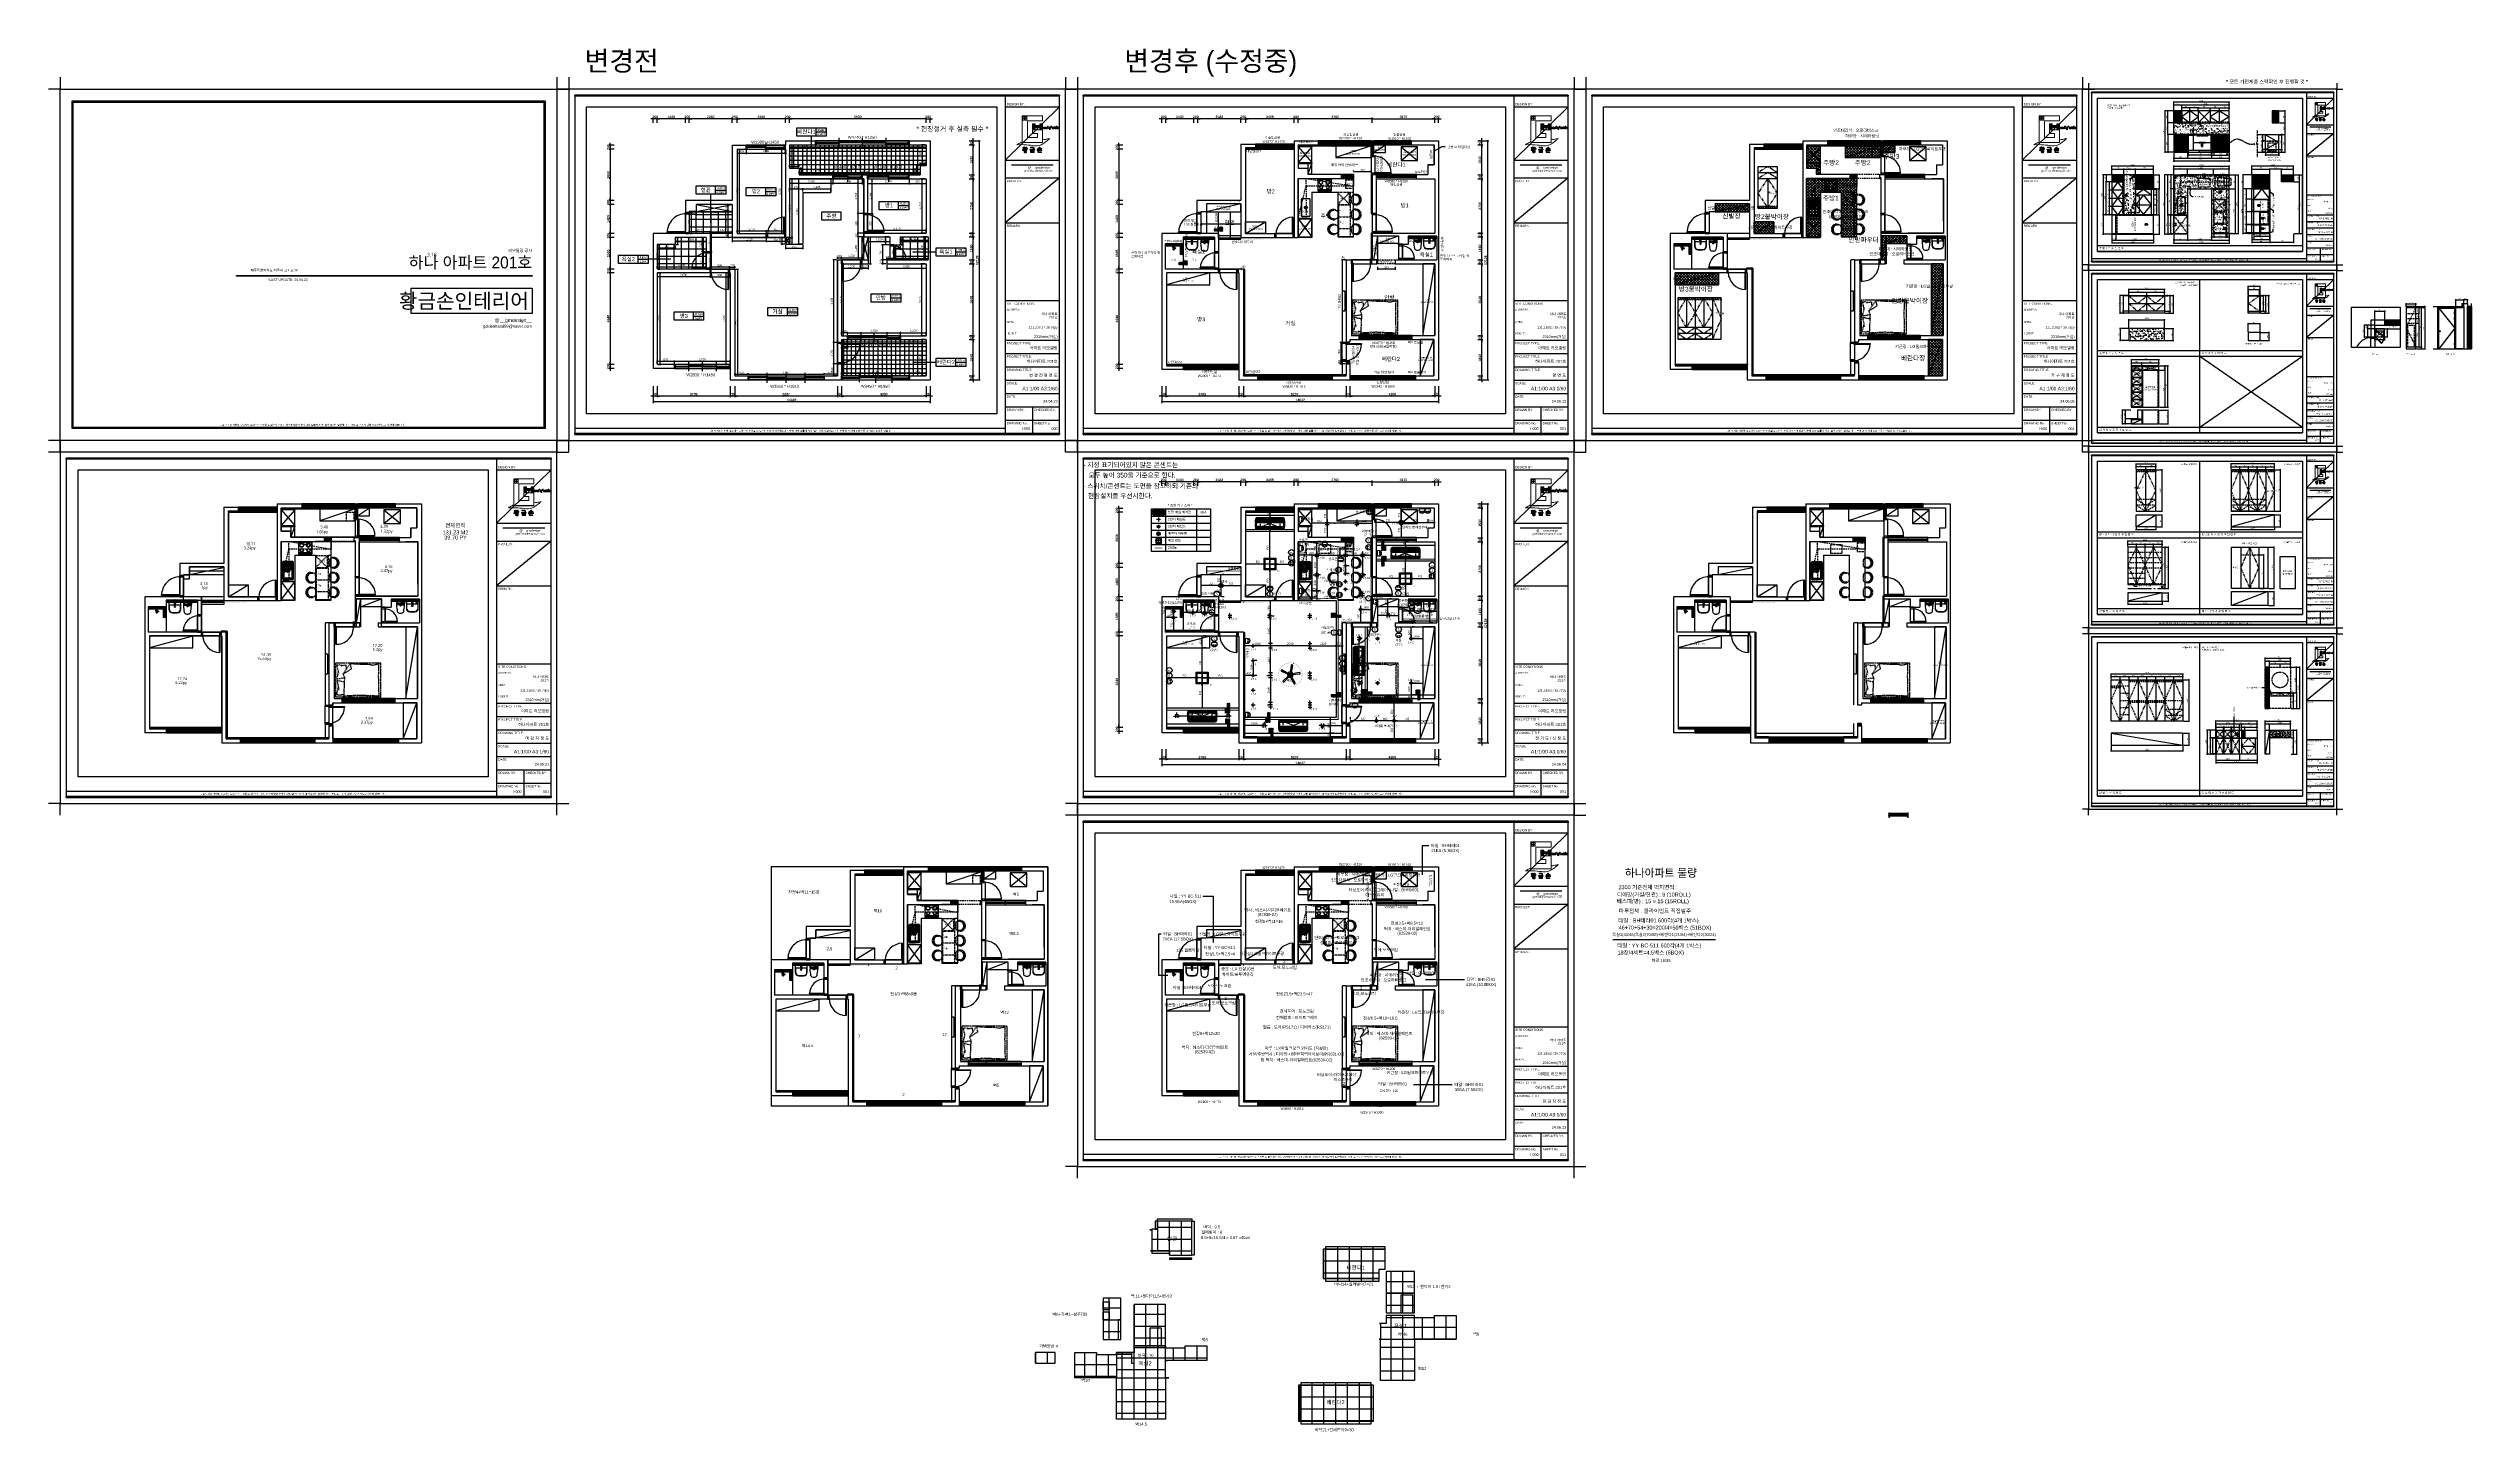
# Model space of a CAD drawing. Header units: inches. Extents: x 4138 to 127072, y -26315 to 43858.
import ezdxf
from ezdxf.enums import TextEntityAlignment as Align

# ---------------------------------------------------------------- set-up
doc = ezdxf.new("R2010")
doc.units = ezdxf.units.IN
doc.header["$LTSCALE"] = 50
doc.header["$MEASUREMENT"] = 0
for name, pattern in [('ACAD_ISO04W100', [30, 24, -3, 0, -3]), ('DASHEDX2', [1.5, 1, -0.5]), ('DH-HID2', [1.2, 0.8, -0.4]), ('DOT', [0.25, 0, -0.25]), ('HID', [2.3, 1.5, -0.8]), ('HIDDEN', [0.375, 0.25, -0.125]), ('PHANTOM2', [1.25, 0.625, -0.125, 0.125, -0.125, 0.125, -0.125])]:
    doc.linetypes.add(name, pattern=pattern)
for name, color, linetype in [('0-ELC TEXT', 7, 'Continuous'), ('0-LINE', 7, 'Continuous'), ('0-SHEET', 7, 'Continuous'), ('01-CEN', 1, 'ACAD_ISO04W100'), ('02-WAL', 2, 'Continuous'), ('03-TEXT', 3, 'Continuous'), ('03-WAL NEW', 3, 'Continuous'), ('04-WIN', 4, 'Continuous'), ('04-WIN TEXT', 4, 'Continuous'), ('04_FUR', 6, 'Continuous'), ('06-FUR', 6, 'Continuous'), ('06-LIGHT', 4, 'Continuous'), ('07-DIM', 5, 'Continuous'), ('07-DIM WAL', 5, 'Continuous'), ('08-HAT', 8, 'Continuous'), ('253', 253, 'Continuous'), ('3.기호.계단선', 30, 'Continuous'), ('BATH', 4, 'Continuous'), ('CO-BATH', 6, 'Continuous'), ('CO-FURB-DN', 9, 'Continuous'), ('F-SYM', 7, 'Continuous'), ('FIN', 2, 'Continuous'), ('FORM(YOURNAME)-1', 1, 'Continuous'), ('FORM(YOURNAME)-11', 1, 'Continuous'), ('FU', 4, 'Continuous'), ('FU-FURM', 251, 'DH-HID2'), ('HL', 6, 'HIDDEN'), ('K-FURNITURE', 7, 'Continuous'), ('RC-LIGHT', 7, 'Continuous'), ('TOILET-1', 6, 'Continuous'), ('도면층2', 2, 'Continuous'), ('도면층4', 4, 'Continuous'), ('도면층5', 5, 'Continuous'), ('로고', 7, 'Continuous'), ('설비', 7, 'Continuous'), ('욕실설비', 3, 'Continuous')]:
    doc.layers.add(name, color=color, linetype=linetype)
doc.styles.add('DH-TEXT', font='')
doc.styles.add('HY 울릉도 L', font='')
doc.styles.get("Standard").update_dxf_attribs({"font": 'txt.shx', "bigfont": 'whgtxt.shx'})
doc.styles.add('YOURNAME', font='HY울릉도M.TTF')
doc.styles.add('나눔스퀘어EB', font='NanumSquareEB.ttf')
doc.styles.add('넥슨고딕', font='')
doc.styles.add('마감재', font='stylu.ttf')
doc.styles.add('코레일둥고', font='Korail_Round_Gothic_Medium.ttf')
doc.styles.get('DH-TEXT').set_extended_font_data('HY울릉도L')
doc.styles.get('HY 울릉도 L').set_extended_font_data('HY울릉도L')
doc.styles.get('넥슨고딕').set_extended_font_data('NEXON Lv1 Gothic Bold', bold=True)
doc.dimstyles.new('30', dxfattribs={"dimscale": 30, "dimtxt": 2, "dimasz": 1, "dimexe": 1, "dimexo": 1, "dimgap": 1, "dimtad": 1, "dimdec": 0, "dimrnd": 0.05, "dimdsep": 46, "dimlunit": 6, "dimtxsty": 'HY 울릉도 L', "dimblk": 'ARCHTICK', "dimcen": 2.5, "dimdle": 1, "dimclrd": 133, "dimclre": 133, "dimclrt": 30, "dimadec": 0, "dimazin": 0, "dimtfac": 1, "dimtdec": 0, "dimtix": 1, "dimtmove": 2, "dimatfit": 3, "dimldrblk": 'ARCHTICK', "dimfxl": 1, "dimlwd": -1, "dimlwe": -1, "dimarcsym": 0})
doc.dimstyles.new('50', dxfattribs={"dimscale": 50, "dimtxt": 2.5, "dimasz": 2.5, "dimexe": 1.25, "dimexo": 2, "dimtad": 1, "dimdec": 0, "dimtxsty": '넥슨고딕', "dimblk": 'DOTSMALL', "dimcen": 2.5, "dimclrd": 1, "dimclre": 1, "dimclrt": 2, "dimadec": 0, "dimazin": 0, "dimtfac": 1, "dimtdec": 0, "dimtix": 1, "dimtmove": 0, "dimatfit": 3, "dimldrblk": 'DOTSMALL', "dimfxl": 1.25, "dimarcsym": 0})
doc.dimstyles.new('YOURNAME-50', dxfattribs={"dimscale": 50, "dimtxt": 1.8, "dimasz": 0.9, "dimexe": 1, "dimexo": 3, "dimgap": 0.7, "dimtad": 1, "dimdec": 0, "dimzin": 0, "dimdsep": 46, "dimtxsty": 'YOURNAME', "dimblk": 'ARCHTICK', "dimcen": 0, "dimclrd": 1, "dimclre": 1, "dimclrt": 7, "dimadec": 0, "dimazin": 0, "dimtfac": 1, "dimtdec": 0, "dimtix": 1, "dimtmove": 2, "dimatfit": 3, "dimldrblk": 'ARCHTICK', "dimfxl": 1, "dimtolj": 1, "dimtzin": 0, "dimarcsym": 0})
doc.dimstyles.new('YOURNAME-60', dxfattribs={"dimscale": 60, "dimtxt": 1.8, "dimasz": 0.9, "dimexe": 1, "dimexo": 3, "dimgap": 0.7, "dimtad": 1, "dimdec": 0, "dimzin": 0, "dimdsep": 46, "dimtxsty": 'YOURNAME', "dimblk": 'ARCHTICK', "dimcen": 0, "dimclrd": 1, "dimclre": 1, "dimclrt": 7, "dimadec": 0, "dimazin": 0, "dimtfac": 1, "dimtdec": 0, "dimtix": 1, "dimtmove": 2, "dimatfit": 3, "dimldrblk": 'ARCHTICK', "dimfxl": 1, "dimtolj": 1, "dimtzin": 0, "dimarcsym": 0})
doc.dimstyles.new('벽치수 Copy of DIM-50', dxfattribs={"dimscale": 50, "dimtxt": 2, "dimasz": 0.7, "dimexe": 1, "dimexo": 1, "dimgap": 0.7, "dimtad": 1, "dimdec": 0, "dimzin": 1, "dimdsep": 46, "dimlunit": 6, "dimtxsty": '마감재', "dimblk": 'ARCHTICK', "dimcen": -0.09, "dimclrd": 256, "dimclre": 256, "dimclrt": 3, "dimadec": 0, "dimazin": 0, "dimtfac": 1, "dimtdec": 0, "dimtix": 1, "dimtmove": 2, "dimatfit": 0, "dimldrblk": 'ARCHTICK', "dimfxl": 1, "dimtolj": 1, "dimtzin": 0, "dimarcsym": 0})
doc.dimstyles.new('사본 벽치수 Copy of DIM-60', dxfattribs={"dimscale": 60, "dimtxt": 2, "dimasz": 0.7, "dimexe": 1, "dimexo": 1, "dimgap": 0.7, "dimtad": 1, "dimdec": 0, "dimzin": 1, "dimdsep": 46, "dimlunit": 6, "dimtxsty": '마감재', "dimblk": 'ARCHTICK', "dimcen": -0.09, "dimclrd": 256, "dimclre": 256, "dimclrt": 3, "dimadec": 0, "dimazin": 0, "dimtfac": 1, "dimtdec": 0, "dimtix": 1, "dimtmove": 2, "dimatfit": 0, "dimldrblk": 'ARCHTICK', "dimfxl": 1, "dimtolj": 1, "dimtzin": 0, "dimarcsym": 0})
pattern_1 = [(270, (35878.41, 82064.54), (225, -4e-14), []), (360, (35878.41, 82064.54), (6e-14, 225), [])]
pattern_2 = [(270, (35878.4, 82064.54), (375, -7e-14), []), (360, (35878.4, 82064.54), (9e-14, 375), [])]
pattern_3 = [(45, (-4055.79, -7941.31), (-35.35534, 35.35534), [])]
pattern_4 = [(45, (-4105.79, -7941.31), (-35.35534, 35.35534), [])]
pattern_5 = [(45, (-1e-11, -18420), (-35.35534, 35.35534), [])]
pattern_6 = [(45, (-50, -18420), (-35.35534, 35.35534), [])]
pattern_7 = [(45, (0, 0), (-35.35534, 35.35534), [])]
pattern_8 = [(45, (0, 0), (-70.71068, 70.71068), []), (135, (0, 0), (-70.71068, -70.71068), [])]
pattern_9 = [(0, (71948.35, -17056.1), (0, 600), []), (90, (71948.35, -17056.1), (-600, 4e-14), [])]
pattern_10 = [(0, (71244.35, -23957), (0, 600), []), (90, (71244.35, -23957), (-600, 4e-14), [])]
pattern_11 = [(37.5, (0, 0), (-0.6299336, 19.2682377), [0, -15.2, 0, -17, 0, -16.25]), (7.5, (0, 0), (17.697767, 28.2214607), [0, -8.2, 0, -13.7, 0, -5.25]), (327.5, (-12.3, 0), (31.1414186, 0.0565905), [0, -5, 0, -18, 0, -23.5]), (317.5, (-12.3, 0), (30.061266, 8.7767556), [0, -2.5, 0, -11.8, 0, -13.5])]
pattern_12 = [(45, (21899.39, -26361.31), (-35.35534, 35.35534), [])]
pattern_13 = [(45, (21849.39, -26361.31), (-35.35534, 35.35534), [])]

# ---------------------------------------------------------------- blocks, each defined once
blk = doc.blocks.new('_ARCHTICK')
at = {"color": 0, "linetype": 'ByBlock', "const_width": 0.075}
blk.add_lwpolyline([(-0.25, -0.25), (0.25, 0.25)], dxfattribs=at)
blk = doc.blocks.new('*D76')
at = {"layer": '07-DIM WAL', "lineweight": -2, "transparency": 16777216}
for p, q in [((41489, 34263), (41289, 34263)), ((41489, 33933), (41289, 33933)), ((41339, 34263), (41339, 34298)), ((41339, 34263), (41339, 33933)), ((41339, 33933), (41339, 33898))]:
    blk.add_line(p, q, dxfattribs=at)
at = {"layer": 'Defpoints', "color": 0, "transparency": 16777216}
for p in [(41339, 33933), (41539, 34263), (41539, 33933)]:
    blk.add_point(p, dxfattribs=at)
at = {"layer": '07-DIM WAL', "lineweight": -2, "transparency": 16777216, "xscale": 35, "yscale": 35, "zscale": 35}
for p, rotation in [((41339, 34263), 270), ((41339, 33933), 90)]:
    blk.add_blockref('_ARCHTICK', p, dxfattribs=dict(at, rotation=rotation))
at = {"layer": '07-DIM WAL', "color": 3, "transparency": 16777216, "insert": (41252, 34098), "char_height": 100, "attachment_point": 5, "rotation": 90, "style": '마감재'}
blk.add_mtext('\\A1;330', dxfattribs=at)
blk = doc.blocks.new('*D77')
at = {"layer": '07-DIM WAL', "lineweight": -2, "transparency": 16777216}
for p, q in [((39084, 38693), (39084, 38497)), ((39084, 38547), (39539, 38547)), ((39539, 38693), (39539, 38497))]:
    blk.add_line(p, q, dxfattribs=at)
at = {"layer": 'Defpoints', "color": 0, "transparency": 16777216}
for p in [(39084, 38743), (39539, 38743), (39539, 38547)]:
    blk.add_point(p, dxfattribs=at)
at = {"layer": '07-DIM WAL', "lineweight": -2, "transparency": 16777216, "xscale": 35, "yscale": 35, "zscale": 35, "rotation": 180}
blk.add_blockref('_ARCHTICK', (39084, 38547), dxfattribs=at)
at = {"layer": '07-DIM WAL', "lineweight": -2, "transparency": 16777216, "xscale": 35, "yscale": 35, "zscale": 35}
blk.add_blockref('_ARCHTICK', (39539, 38547), dxfattribs=at)
at = {"layer": '07-DIM WAL', "color": 3, "transparency": 16777216, "insert": (39311, 38634), "char_height": 100, "attachment_point": 5, "style": '마감재'}
blk.add_mtext('\\A1;455', dxfattribs=at)
blk = doc.blocks.new('*D78')
at = {"layer": '07-DIM WAL', "lineweight": -2, "transparency": 16777216}
for p, q in [((39539, 38693), (39539, 38497)), ((39539, 38547), (41519, 38547)), ((41519, 38693), (41519, 38497))]:
    blk.add_line(p, q, dxfattribs=at)
at = {"layer": 'Defpoints', "color": 0, "transparency": 16777216}
for p in [(39539, 38743), (41519, 38743), (41519, 38547)]:
    blk.add_point(p, dxfattribs=at)
at = {"layer": '07-DIM WAL', "lineweight": -2, "transparency": 16777216, "xscale": 35, "yscale": 35, "zscale": 35, "rotation": 180}
blk.add_blockref('_ARCHTICK', (39539, 38547), dxfattribs=at)
at = {"layer": '07-DIM WAL', "lineweight": -2, "transparency": 16777216, "xscale": 35, "yscale": 35, "zscale": 35}
blk.add_blockref('_ARCHTICK', (41519, 38547), dxfattribs=at)
at = {"layer": '07-DIM WAL', "color": 3, "transparency": 16777216, "insert": (40529, 38641), "char_height": 100, "attachment_point": 5, "style": '마감재'}
blk.add_mtext('\\A1;1,980', dxfattribs=at)
blk = doc.blocks.new('*D79')
at = {"layer": '07-DIM WAL', "lineweight": -2, "transparency": 16777216}
for p, q in [((41519, 38547), (41484, 38547)), ((41519, 38693), (41519, 38497)), ((41519, 38547), (41539, 38547)), ((41539, 38693), (41539, 38497)), ((41539, 38547), (41574, 38547))]:
    blk.add_line(p, q, dxfattribs=at)
at = {"layer": 'Defpoints', "color": 0, "transparency": 16777216}
for p in [(41519, 38743), (41539, 38743), (41539, 38547)]:
    blk.add_point(p, dxfattribs=at)
at = {"layer": '07-DIM WAL', "lineweight": -2, "transparency": 16777216, "xscale": 35, "yscale": 35, "zscale": 35}
blk.add_blockref('_ARCHTICK', (41519, 38547), dxfattribs=at)
at = {"layer": '07-DIM WAL', "lineweight": -2, "transparency": 16777216, "xscale": 35, "yscale": 35, "zscale": 35, "rotation": 180}
blk.add_blockref('_ARCHTICK', (41539, 38547), dxfattribs=at)
at = {"layer": '07-DIM WAL', "color": 3, "transparency": 16777216, "insert": (41529, 38634), "char_height": 100, "attachment_point": 5, "style": '마감재'}
blk.add_mtext('\\A1;20', dxfattribs=at)
blk = doc.blocks.new('*D80')
at = {"layer": '07-DIM WAL', "lineweight": -2, "transparency": 16777216}
for p, q in [((41489, 38743), (41289, 38743)), ((41339, 34463), (41339, 38743)), ((41489, 34463), (41289, 34463))]:
    blk.add_line(p, q, dxfattribs=at)
at = {"layer": 'Defpoints', "color": 0, "transparency": 16777216}
for p in [(41339, 38743), (41539, 38743), (41539, 34463)]:
    blk.add_point(p, dxfattribs=at)
at = {"layer": '07-DIM WAL', "lineweight": -2, "transparency": 16777216, "xscale": 35, "yscale": 35, "zscale": 35}
for p, rotation in [((41339, 38743), 90), ((41339, 34463), 270)]:
    blk.add_blockref('_ARCHTICK', p, dxfattribs=dict(at, rotation=rotation))
at = {"layer": '07-DIM WAL', "color": 3, "transparency": 16777216, "insert": (41245, 36603), "char_height": 100, "attachment_point": 5, "rotation": 90, "style": '마감재'}
blk.add_mtext('\\A1;4,280', dxfattribs=at)
blk = doc.blocks.new('*D81')
at = {"layer": '07-DIM WAL', "lineweight": -2, "transparency": 16777216}
for p, q in [((40554, 34513), (40554, 34635)), ((41539, 34585), (40554, 34585)), ((41539, 34513), (41539, 34635))]:
    blk.add_line(p, q, dxfattribs=at)
at = {"layer": 'Defpoints', "color": 0, "transparency": 16777216}
for p in [(40554, 34585), (40554, 34463), (41539, 34463)]:
    blk.add_point(p, dxfattribs=at)
at = {"layer": '07-DIM WAL', "lineweight": -2, "transparency": 16777216, "xscale": 35, "yscale": 35, "zscale": 35, "rotation": 180}
blk.add_blockref('_ARCHTICK', (40554, 34585), dxfattribs=at)
at = {"layer": '07-DIM WAL', "lineweight": -2, "transparency": 16777216, "xscale": 35, "yscale": 35, "zscale": 35}
blk.add_blockref('_ARCHTICK', (41539, 34585), dxfattribs=at)
at = {"layer": '07-DIM WAL', "color": 3, "transparency": 16777216, "insert": (41046, 34672), "char_height": 100, "attachment_point": 5, "style": '마감재'}
blk.add_mtext('\\A1;985', dxfattribs=at)
blk = doc.blocks.new('*D82')
at = {"layer": '07-DIM WAL', "lineweight": -2, "transparency": 16777216}
for p, q in [((39084, 34513), (39084, 34635)), ((40554, 34585), (39084, 34585)), ((40554, 34513), (40554, 34635))]:
    blk.add_line(p, q, dxfattribs=at)
at = {"layer": 'Defpoints', "color": 0, "transparency": 16777216}
for p in [(39084, 34585), (39084, 34463), (40554, 34463)]:
    blk.add_point(p, dxfattribs=at)
at = {"layer": '07-DIM WAL', "lineweight": -2, "transparency": 16777216, "xscale": 35, "yscale": 35, "zscale": 35, "rotation": 180}
blk.add_blockref('_ARCHTICK', (39084, 34585), dxfattribs=at)
at = {"layer": '07-DIM WAL', "lineweight": -2, "transparency": 16777216, "xscale": 35, "yscale": 35, "zscale": 35}
blk.add_blockref('_ARCHTICK', (40554, 34585), dxfattribs=at)
at = {"layer": '07-DIM WAL', "color": 3, "transparency": 16777216, "insert": (39819, 34679), "char_height": 100, "attachment_point": 5, "style": '마감재'}
blk.add_mtext('\\A1;1,470', dxfattribs=at)
blk = doc.blocks.new('*D83')
at = {"layer": '07-DIM WAL', "lineweight": -2, "transparency": 16777216}
for p, q in [((39134, 38743), (39245, 38743)), ((39195, 34463), (39195, 38743)), ((39134, 34463), (39245, 34463))]:
    blk.add_line(p, q, dxfattribs=at)
at = {"layer": 'Defpoints', "color": 0, "transparency": 16777216}
for p in [(39084, 38743), (39195, 38743), (39084, 34463)]:
    blk.add_point(p, dxfattribs=at)
at = {"layer": '07-DIM WAL', "lineweight": -2, "transparency": 16777216, "xscale": 35, "yscale": 35, "zscale": 35}
for p, rotation in [((39195, 38743), 90), ((39195, 34463), 270)]:
    blk.add_blockref('_ARCHTICK', p, dxfattribs=dict(at, rotation=rotation))
at = {"layer": '07-DIM WAL', "color": 3, "transparency": 16777216, "insert": (39101, 36603), "char_height": 100, "attachment_point": 5, "rotation": 90, "style": '마감재'}
blk.add_mtext('\\A1;4,280', dxfattribs=at)
blk = doc.blocks.new('*D84')
at = {"layer": '07-DIM WAL', "lineweight": -2, "transparency": 16777216}
for p, q in [((40554, 34213), (40554, 34026)), ((40554, 34076), (41539, 34076)), ((41539, 34213), (41539, 34026))]:
    blk.add_line(p, q, dxfattribs=at)
at = {"layer": 'Defpoints', "color": 0, "transparency": 16777216}
for p in [(40554, 34263), (41539, 34263), (41539, 34076)]:
    blk.add_point(p, dxfattribs=at)
at = {"layer": '07-DIM WAL', "lineweight": -2, "transparency": 16777216, "xscale": 35, "yscale": 35, "zscale": 35, "rotation": 180}
blk.add_blockref('_ARCHTICK', (40554, 34076), dxfattribs=at)
at = {"layer": '07-DIM WAL', "lineweight": -2, "transparency": 16777216, "xscale": 35, "yscale": 35, "zscale": 35}
blk.add_blockref('_ARCHTICK', (41539, 34076), dxfattribs=at)
at = {"layer": '07-DIM WAL', "color": 3, "transparency": 16777216, "insert": (41046, 34163), "char_height": 100, "attachment_point": 5, "style": '마감재'}
blk.add_mtext('\\A1;985', dxfattribs=at)
blk = doc.blocks.new('*D85')
at = {"layer": '07-DIM WAL', "lineweight": -2, "transparency": 16777216}
for p, q in [((38834, 34213), (38834, 34026)), ((40554, 34076), (38834, 34076)), ((40554, 34213), (40554, 34026))]:
    blk.add_line(p, q, dxfattribs=at)
at = {"layer": 'Defpoints', "color": 0, "transparency": 16777216}
for p in [(38834, 34263), (38834, 34076), (40554, 34263)]:
    blk.add_point(p, dxfattribs=at)
at = {"layer": '07-DIM WAL', "lineweight": -2, "transparency": 16777216, "xscale": 35, "yscale": 35, "zscale": 35, "rotation": 180}
blk.add_blockref('_ARCHTICK', (38834, 34076), dxfattribs=at)
at = {"layer": '07-DIM WAL', "lineweight": -2, "transparency": 16777216, "xscale": 35, "yscale": 35, "zscale": 35}
blk.add_blockref('_ARCHTICK', (40554, 34076), dxfattribs=at)
at = {"layer": '07-DIM WAL', "color": 3, "transparency": 16777216, "insert": (39694, 34171), "char_height": 100, "attachment_point": 5, "style": '마감재'}
blk.add_mtext('\\A1;1,720', dxfattribs=at)
blk = doc.blocks.new('*D86')
at = {"layer": '07-DIM WAL', "lineweight": -2, "transparency": 16777216}
for p, q in [((38784, 35593), (38573, 35593)), ((38784, 34463), (38573, 34463)), ((38623, 34463), (38623, 35593))]:
    blk.add_line(p, q, dxfattribs=at)
at = {"layer": 'Defpoints', "color": 0, "transparency": 16777216}
for p in [(38623, 35593), (38834, 35593), (38834, 34463)]:
    blk.add_point(p, dxfattribs=at)
at = {"layer": '07-DIM WAL', "lineweight": -2, "transparency": 16777216, "xscale": 35, "yscale": 35, "zscale": 35}
for p, rotation in [((38623, 35593), 90), ((38623, 34463), 270)]:
    blk.add_blockref('_ARCHTICK', p, dxfattribs=dict(at, rotation=rotation))
at = {"layer": '07-DIM WAL', "color": 3, "transparency": 16777216, "insert": (38528, 35028), "char_height": 100, "attachment_point": 5, "rotation": 90, "style": '마감재'}
blk.add_mtext('\\A1;1,130', dxfattribs=at)
blk = doc.blocks.new('*D87')
at = {"layer": '07-DIM WAL', "lineweight": -2, "transparency": 16777216}
for p, q in [((38784, 34463), (38573, 34463)), ((38623, 34463), (38623, 34498)), ((38623, 34263), (38623, 34463)), ((38784, 34263), (38573, 34263)), ((38623, 34263), (38623, 34228))]:
    blk.add_line(p, q, dxfattribs=at)
at = {"layer": 'Defpoints', "color": 0, "transparency": 16777216}
for p in [(38623, 34463), (38834, 34463), (38834, 34263)]:
    blk.add_point(p, dxfattribs=at)
at = {"layer": '07-DIM WAL', "lineweight": -2, "transparency": 16777216, "xscale": 35, "yscale": 35, "zscale": 35}
for p, rotation in [((38623, 34463), 270), ((38623, 34263), 90)]:
    blk.add_blockref('_ARCHTICK', p, dxfattribs=dict(at, rotation=rotation))
at = {"layer": '07-DIM WAL', "color": 3, "transparency": 16777216, "insert": (38536, 34363), "char_height": 100, "attachment_point": 5, "rotation": 90, "style": '마감재'}
blk.add_mtext('\\A1;200', dxfattribs=at)
blk = doc.blocks.new('*D88')
at = {"layer": '07-DIM WAL', "lineweight": -2, "transparency": 16777216}
for p, q in [((38784, 35943), (38573, 35943)), ((38623, 35943), (38623, 35978)), ((38623, 35593), (38623, 35943)), ((38784, 35593), (38573, 35593)), ((38623, 35593), (38623, 35558))]:
    blk.add_line(p, q, dxfattribs=at)
at = {"layer": 'Defpoints', "color": 0, "transparency": 16777216}
for p in [(38623, 35943), (38834, 35943), (38834, 35593)]:
    blk.add_point(p, dxfattribs=at)
at = {"layer": '07-DIM WAL', "lineweight": -2, "transparency": 16777216, "xscale": 35, "yscale": 35, "zscale": 35}
for p, rotation in [((38623, 35943), 270), ((38623, 35593), 90)]:
    blk.add_blockref('_ARCHTICK', p, dxfattribs=dict(at, rotation=rotation))
at = {"layer": '07-DIM WAL', "color": 3, "transparency": 16777216, "insert": (38535, 35768), "char_height": 100, "attachment_point": 5, "rotation": 90, "style": '마감재'}
blk.add_mtext('\\A1;350', dxfattribs=at)
blk = doc.blocks.new('*D89')
at = {"layer": '07-DIM WAL', "lineweight": -2, "transparency": 16777216}
for p, q in [((36992, 35543), (36992, 35390)), ((36992, 35440), (38834, 35440)), ((38834, 35543), (38834, 35390))]:
    blk.add_line(p, q, dxfattribs=at)
at = {"layer": 'Defpoints', "color": 0, "transparency": 16777216}
for p in [(36992, 35593), (38834, 35593), (38834, 35440)]:
    blk.add_point(p, dxfattribs=at)
at = {"layer": '07-DIM WAL', "lineweight": -2, "transparency": 16777216, "xscale": 35, "yscale": 35, "zscale": 35, "rotation": 180}
blk.add_blockref('_ARCHTICK', (36992, 35440), dxfattribs=at)
at = {"layer": '07-DIM WAL', "lineweight": -2, "transparency": 16777216, "xscale": 35, "yscale": 35, "zscale": 35}
blk.add_blockref('_ARCHTICK', (38834, 35440), dxfattribs=at)
at = {"layer": '07-DIM WAL', "color": 3, "transparency": 16777216, "insert": (37913, 35534), "char_height": 100, "attachment_point": 5, "style": '마감재'}
blk.add_mtext('\\A1;1,842', dxfattribs=at)
blk = doc.blocks.new('*D90')
at = {"layer": '07-DIM WAL', "lineweight": -2, "transparency": 16777216}
for p, q in [((36652, 35440), (36617, 35440)), ((36652, 35543), (36652, 35390)), ((36992, 35440), (36652, 35440)), ((36992, 35543), (36992, 35390)), ((36992, 35440), (37027, 35440))]:
    blk.add_line(p, q, dxfattribs=at)
at = {"layer": 'Defpoints', "color": 0, "transparency": 16777216}
for p in [(36652, 35593), (36652, 35440), (36992, 35593)]:
    blk.add_point(p, dxfattribs=at)
at = {"layer": '07-DIM WAL', "lineweight": -2, "transparency": 16777216, "xscale": 35, "yscale": 35, "zscale": 35}
blk.add_blockref('_ARCHTICK', (36652, 35440), dxfattribs=at)
at = {"layer": '07-DIM WAL', "lineweight": -2, "transparency": 16777216, "xscale": 35, "yscale": 35, "zscale": 35, "rotation": 180}
blk.add_blockref('_ARCHTICK', (36992, 35440), dxfattribs=at)
at = {"layer": '07-DIM WAL', "color": 3, "transparency": 16777216, "insert": (36822, 35527), "char_height": 100, "attachment_point": 5, "style": '마감재'}
blk.add_mtext('\\A1;340', dxfattribs=at)
blk = doc.blocks.new('*D91')
at = {"layer": '07-DIM WAL', "lineweight": -2, "transparency": 16777216}
for p, q in [((36652, 34513), (36652, 34601)), ((37702, 34551), (36652, 34551)), ((37702, 34513), (37702, 34601))]:
    blk.add_line(p, q, dxfattribs=at)
at = {"layer": 'Defpoints', "color": 0, "transparency": 16777216}
for p in [(36652, 34551), (36652, 34463), (37702, 34463)]:
    blk.add_point(p, dxfattribs=at)
at = {"layer": '07-DIM WAL', "lineweight": -2, "transparency": 16777216, "xscale": 35, "yscale": 35, "zscale": 35, "rotation": 180}
blk.add_blockref('_ARCHTICK', (36652, 34551), dxfattribs=at)
at = {"layer": '07-DIM WAL', "lineweight": -2, "transparency": 16777216, "xscale": 35, "yscale": 35, "zscale": 35}
blk.add_blockref('_ARCHTICK', (37702, 34551), dxfattribs=at)
at = {"layer": '07-DIM WAL', "color": 3, "transparency": 16777216, "insert": (37177, 34645), "char_height": 100, "attachment_point": 5, "style": '마감재'}
blk.add_mtext('\\A1;1,050', dxfattribs=at)
blk = doc.blocks.new('*D92')
at = {"layer": '07-DIM WAL', "lineweight": -2, "transparency": 16777216}
for p, q in [((37702, 34513), (37702, 34601)), ((37702, 34551), (38834, 34551)), ((38834, 34513), (38834, 34601))]:
    blk.add_line(p, q, dxfattribs=at)
at = {"layer": 'Defpoints', "color": 0, "transparency": 16777216}
for p in [(37702, 34463), (38834, 34551), (38834, 34463)]:
    blk.add_point(p, dxfattribs=at)
at = {"layer": '07-DIM WAL', "lineweight": -2, "transparency": 16777216, "xscale": 35, "yscale": 35, "zscale": 35, "rotation": 180}
blk.add_blockref('_ARCHTICK', (37702, 34551), dxfattribs=at)
at = {"layer": '07-DIM WAL', "lineweight": -2, "transparency": 16777216, "xscale": 35, "yscale": 35, "zscale": 35}
blk.add_blockref('_ARCHTICK', (38834, 34551), dxfattribs=at)
at = {"layer": '07-DIM WAL', "color": 3, "transparency": 16777216, "insert": (38268, 34645), "char_height": 100, "attachment_point": 5, "style": '마감재'}
blk.add_mtext('\\A1;1,132', dxfattribs=at)
blk = doc.blocks.new('*D93')
at = {"layer": '07-DIM WAL', "lineweight": -2, "transparency": 16777216}
for p, q in [((38692, 32767), (38657, 32767)), ((38692, 32718), (38692, 32817)), ((38692, 32767), (38962, 32767)), ((38962, 32718), (38962, 32817)), ((38962, 32767), (38997, 32767))]:
    blk.add_line(p, q, dxfattribs=at)
at = {"layer": 'Defpoints', "color": 0, "transparency": 16777216}
for p in [(38692, 32668), (38962, 32767), (38962, 32668)]:
    blk.add_point(p, dxfattribs=at)
at = {"layer": '07-DIM WAL', "lineweight": -2, "transparency": 16777216, "xscale": 35, "yscale": 35, "zscale": 35}
blk.add_blockref('_ARCHTICK', (38692, 32767), dxfattribs=at)
at = {"layer": '07-DIM WAL', "lineweight": -2, "transparency": 16777216, "xscale": 35, "yscale": 35, "zscale": 35, "rotation": 180}
blk.add_blockref('_ARCHTICK', (38962, 32767), dxfattribs=at)
at = {"layer": '07-DIM WAL', "color": 3, "transparency": 16777216, "insert": (38827, 32856), "char_height": 100, "attachment_point": 5, "style": '마감재'}
blk.add_mtext('\\A1;270', dxfattribs=at)
blk = doc.blocks.new('*D94')
at = {"layer": '07-DIM WAL', "lineweight": -2, "transparency": 16777216}
for p, q in [((37702, 32718), (37702, 32816)), ((38692, 32766), (37702, 32766)), ((38692, 32718), (38692, 32816))]:
    blk.add_line(p, q, dxfattribs=at)
at = {"layer": 'Defpoints', "color": 0, "transparency": 16777216}
for p in [(37702, 32766), (37702, 32668), (38692, 32668)]:
    blk.add_point(p, dxfattribs=at)
at = {"layer": '07-DIM WAL', "lineweight": -2, "transparency": 16777216, "xscale": 35, "yscale": 35, "zscale": 35, "rotation": 180}
blk.add_blockref('_ARCHTICK', (37702, 32766), dxfattribs=at)
at = {"layer": '07-DIM WAL', "lineweight": -2, "transparency": 16777216, "xscale": 35, "yscale": 35, "zscale": 35}
blk.add_blockref('_ARCHTICK', (38692, 32766), dxfattribs=at)
at = {"layer": '07-DIM WAL', "color": 3, "transparency": 16777216, "insert": (38197, 32853), "char_height": 100, "attachment_point": 5, "style": '마감재'}
blk.add_mtext('\\A1;990', dxfattribs=at)
blk = doc.blocks.new('*D95')
at = {"layer": '07-DIM WAL', "lineweight": -2, "transparency": 16777216}
for p, q in [((37752, 33543), (37819, 33543)), ((37769, 32668), (37769, 33543)), ((37752, 32668), (37819, 32668))]:
    blk.add_line(p, q, dxfattribs=at)
at = {"layer": 'Defpoints', "color": 0, "transparency": 16777216}
for p in [(37702, 33543), (37769, 33543), (37702, 32668)]:
    blk.add_point(p, dxfattribs=at)
at = {"layer": '07-DIM WAL', "lineweight": -2, "transparency": 16777216, "xscale": 35, "yscale": 35, "zscale": 35}
for p, rotation in [((37769, 33543), 90), ((37769, 32668), 270)]:
    blk.add_blockref('_ARCHTICK', p, dxfattribs=dict(at, rotation=rotation))
at = {"layer": '07-DIM WAL', "color": 3, "transparency": 16777216, "insert": (37681, 33105), "char_height": 100, "attachment_point": 5, "rotation": 90, "style": '마감재'}
blk.add_mtext('\\A1;875', dxfattribs=at)
blk = doc.blocks.new('*D96')
at = {"layer": '07-DIM WAL', "lineweight": -2, "transparency": 16777216}
for p, q in [((37752, 34463), (37819, 34463)), ((37769, 33543), (37769, 34463)), ((37752, 33543), (37819, 33543))]:
    blk.add_line(p, q, dxfattribs=at)
at = {"layer": 'Defpoints', "color": 0, "transparency": 16777216}
for p in [(37702, 34463), (37769, 34463), (37702, 33543)]:
    blk.add_point(p, dxfattribs=at)
at = {"layer": '07-DIM WAL', "lineweight": -2, "transparency": 16777216, "xscale": 35, "yscale": 35, "zscale": 35}
for p, rotation in [((37769, 34463), 90), ((37769, 33543), 270)]:
    blk.add_blockref('_ARCHTICK', p, dxfattribs=dict(at, rotation=rotation))
at = {"layer": '07-DIM WAL', "color": 3, "transparency": 16777216, "insert": (37682, 34003), "char_height": 100, "attachment_point": 5, "rotation": 90, "style": '마감재'}
blk.add_mtext('\\A1;920', dxfattribs=at)
blk = doc.blocks.new('*D97')
at = {"layer": '07-DIM WAL', "lineweight": -2, "transparency": 16777216}
for p, q in [((37452, 34263), (37267, 34263)), ((37452, 33543), (37267, 33543)), ((37317, 33543), (37317, 34263))]:
    blk.add_line(p, q, dxfattribs=at)
at = {"layer": 'Defpoints', "color": 0, "transparency": 16777216}
for p in [(37317, 34263), (37502, 34263), (37502, 33543)]:
    blk.add_point(p, dxfattribs=at)
at = {"layer": '07-DIM WAL', "lineweight": -2, "transparency": 16777216, "xscale": 35, "yscale": 35, "zscale": 35}
for p, rotation in [((37317, 34263), 90), ((37317, 33543), 270)]:
    blk.add_blockref('_ARCHTICK', p, dxfattribs=dict(at, rotation=rotation))
at = {"layer": '07-DIM WAL', "color": 3, "transparency": 16777216, "insert": (37228, 33903), "char_height": 100, "attachment_point": 5, "rotation": 90, "style": '마감재'}
blk.add_mtext('\\A1;720', dxfattribs=at)
blk = doc.blocks.new('*D98')
at = {"layer": '07-DIM WAL', "lineweight": -2, "transparency": 16777216}
for p, q in [((37452, 33543), (37276, 33543)), ((37326, 33543), (37326, 32668)), ((37452, 32668), (37276, 32668))]:
    blk.add_line(p, q, dxfattribs=at)
at = {"layer": 'Defpoints', "color": 0, "transparency": 16777216}
for p in [(37502, 33543), (37326, 32668), (37502, 32668)]:
    blk.add_point(p, dxfattribs=at)
at = {"layer": '07-DIM WAL', "lineweight": -2, "transparency": 16777216, "xscale": 35, "yscale": 35, "zscale": 35}
for p, rotation in [((37326, 33543), 90), ((37326, 32668), 270)]:
    blk.add_blockref('_ARCHTICK', p, dxfattribs=dict(at, rotation=rotation))
at = {"layer": '07-DIM WAL', "color": 3, "transparency": 16777216, "insert": (37237, 33105), "char_height": 100, "attachment_point": 5, "rotation": 90, "style": '마감재'}
blk.add_mtext('\\A1;875', dxfattribs=at)
blk = doc.blocks.new('*D99')
at = {"layer": '07-DIM WAL', "lineweight": -2, "transparency": 16777216}
for p, q in [((35942, 34213), (35942, 34019)), ((37502, 34069), (35942, 34069)), ((37502, 34213), (37502, 34019))]:
    blk.add_line(p, q, dxfattribs=at)
at = {"layer": 'Defpoints', "color": 0, "transparency": 16777216}
for p in [(35942, 34263), (35942, 34069), (37502, 34263)]:
    blk.add_point(p, dxfattribs=at)
at = {"layer": '07-DIM WAL', "lineweight": -2, "transparency": 16777216, "xscale": 35, "yscale": 35, "zscale": 35, "rotation": 180}
blk.add_blockref('_ARCHTICK', (35942, 34069), dxfattribs=at)
at = {"layer": '07-DIM WAL', "lineweight": -2, "transparency": 16777216, "xscale": 35, "yscale": 35, "zscale": 35}
blk.add_blockref('_ARCHTICK', (37502, 34069), dxfattribs=at)
at = {"layer": '07-DIM WAL', "color": 3, "transparency": 16777216, "insert": (36722, 34163), "char_height": 100, "attachment_point": 5, "style": '마감재'}
blk.add_mtext('\\A1;1,560', dxfattribs=at)
blk = doc.blocks.new('*D100')
at = {"layer": '07-DIM WAL', "lineweight": -2, "transparency": 16777216}
for p, q in [((35992, 34263), (36104, 34263)), ((35992, 33913), (36104, 33913)), ((36054, 34263), (36054, 34298)), ((36054, 34263), (36054, 33913)), ((36054, 33913), (36054, 33878))]:
    blk.add_line(p, q, dxfattribs=at)
at = {"layer": 'Defpoints', "color": 0, "transparency": 16777216}
for p in [(35942, 34263), (35942, 33913), (36054, 33913)]:
    blk.add_point(p, dxfattribs=at)
at = {"layer": '07-DIM WAL', "lineweight": -2, "transparency": 16777216, "xscale": 35, "yscale": 35, "zscale": 35}
for p, rotation in [((36054, 34263), 270), ((36054, 33913), 90)]:
    blk.add_blockref('_ARCHTICK', p, dxfattribs=dict(at, rotation=rotation))
at = {"layer": '07-DIM WAL', "color": 3, "transparency": 16777216, "insert": (35967, 34088), "char_height": 100, "attachment_point": 5, "rotation": 90, "style": '마감재'}
blk.add_mtext('\\A1;350', dxfattribs=at)
blk = doc.blocks.new('*D101')
at = {"layer": '07-DIM WAL', "lineweight": -2, "transparency": 16777216}
for p, q in [((35022, 33863), (35022, 33671)), ((35942, 33721), (35022, 33721)), ((35942, 33863), (35942, 33671))]:
    blk.add_line(p, q, dxfattribs=at)
at = {"layer": 'Defpoints', "color": 0, "transparency": 16777216}
for p in [(35022, 33913), (35022, 33721), (35942, 33913)]:
    blk.add_point(p, dxfattribs=at)
at = {"layer": '07-DIM WAL', "lineweight": -2, "transparency": 16777216, "xscale": 35, "yscale": 35, "zscale": 35, "rotation": 180}
blk.add_blockref('_ARCHTICK', (35022, 33721), dxfattribs=at)
at = {"layer": '07-DIM WAL', "lineweight": -2, "transparency": 16777216, "xscale": 35, "yscale": 35, "zscale": 35}
blk.add_blockref('_ARCHTICK', (35942, 33721), dxfattribs=at)
at = {"layer": '07-DIM WAL', "color": 3, "transparency": 16777216, "insert": (35482, 33808), "char_height": 100, "attachment_point": 5, "style": '마감재'}
blk.add_mtext('\\A1;920', dxfattribs=at)
blk = doc.blocks.new('*D102')
at = {"layer": '07-DIM WAL', "lineweight": -2, "transparency": 16777216}
for p, q in [((35072, 33913), (35171, 33913)), ((35121, 33913), (35121, 32668)), ((35072, 32668), (35171, 32668))]:
    blk.add_line(p, q, dxfattribs=at)
at = {"layer": 'Defpoints', "color": 0, "transparency": 16777216}
for p in [(35022, 33913), (35022, 32668), (35121, 32668)]:
    blk.add_point(p, dxfattribs=at)
at = {"layer": '07-DIM WAL', "lineweight": -2, "transparency": 16777216, "xscale": 35, "yscale": 35, "zscale": 35}
for p, rotation in [((35121, 33913), 90), ((35121, 32668), 270)]:
    blk.add_blockref('_ARCHTICK', p, dxfattribs=dict(at, rotation=rotation))
at = {"layer": '07-DIM WAL', "color": 3, "transparency": 16777216, "insert": (35027, 33290), "char_height": 100, "attachment_point": 5, "rotation": 90, "style": '마감재'}
blk.add_mtext('\\A1;1,245', dxfattribs=at)
blk = doc.blocks.new('*D103')
at = {"layer": '07-DIM WAL', "lineweight": -2, "transparency": 16777216}
for p, q in [((35022, 32718), (35022, 32816)), ((37502, 32766), (35022, 32766)), ((37502, 32718), (37502, 32816))]:
    blk.add_line(p, q, dxfattribs=at)
at = {"layer": 'Defpoints', "color": 0, "transparency": 16777216}
for p in [(35022, 32766), (35022, 32668), (37502, 32668)]:
    blk.add_point(p, dxfattribs=at)
at = {"layer": '07-DIM WAL', "lineweight": -2, "transparency": 16777216, "xscale": 35, "yscale": 35, "zscale": 35, "rotation": 180}
blk.add_blockref('_ARCHTICK', (35022, 32766), dxfattribs=at)
at = {"layer": '07-DIM WAL', "lineweight": -2, "transparency": 16777216, "xscale": 35, "yscale": 35, "zscale": 35}
blk.add_blockref('_ARCHTICK', (37502, 32766), dxfattribs=at)
at = {"layer": '07-DIM WAL', "color": 3, "transparency": 16777216, "insert": (36262, 32861), "char_height": 100, "attachment_point": 5, "style": '마감재'}
blk.add_mtext('\\A1;2,480', dxfattribs=at)
blk = doc.blocks.new('*D104')
at = {"layer": '07-DIM WAL', "lineweight": -2, "transparency": 16777216}
for p, q in [((36702, 35533), (36797, 35533)), ((36702, 34463), (36797, 34463)), ((36747, 35533), (36747, 34463))]:
    blk.add_line(p, q, dxfattribs=at)
at = {"layer": 'Defpoints', "color": 0, "transparency": 16777216}
for p in [(36652, 35533), (36652, 34463), (36747, 34463)]:
    blk.add_point(p, dxfattribs=at)
at = {"layer": '07-DIM WAL', "lineweight": -2, "transparency": 16777216, "xscale": 35, "yscale": 35, "zscale": 35}
for p, rotation in [((36747, 35533), 90), ((36747, 34463), 270)]:
    blk.add_blockref('_ARCHTICK', p, dxfattribs=dict(at, rotation=rotation))
at = {"layer": '07-DIM WAL', "color": 3, "transparency": 16777216, "insert": (36652, 34998), "char_height": 100, "attachment_point": 5, "rotation": 90, "style": '마감재'}
blk.add_mtext('\\A1;1,070', dxfattribs=at)
blk = doc.blocks.new('*D105')
at = {"layer": '07-DIM WAL', "lineweight": -2, "transparency": 16777216}
for p, q in [((35022, 32418), (35022, 32223)), ((37702, 32273), (35022, 32273)), ((37702, 32418), (37702, 32223))]:
    blk.add_line(p, q, dxfattribs=at)
at = {"layer": 'Defpoints', "color": 0, "transparency": 16777216}
for p in [(35022, 32468), (35022, 32273), (37702, 32468)]:
    blk.add_point(p, dxfattribs=at)
at = {"layer": '07-DIM WAL', "lineweight": -2, "transparency": 16777216, "xscale": 35, "yscale": 35, "zscale": 35, "rotation": 180}
blk.add_blockref('_ARCHTICK', (35022, 32273), dxfattribs=at)
at = {"layer": '07-DIM WAL', "lineweight": -2, "transparency": 16777216, "xscale": 35, "yscale": 35, "zscale": 35}
blk.add_blockref('_ARCHTICK', (37702, 32273), dxfattribs=at)
at = {"layer": '07-DIM WAL', "color": 3, "transparency": 16777216, "insert": (36362, 32367), "char_height": 100, "attachment_point": 5, "style": '마감재'}
blk.add_mtext('\\A1;2,680', dxfattribs=at)
blk = doc.blocks.new('*D106')
at = {"layer": '07-DIM WAL', "lineweight": -2, "transparency": 16777216}
for p, q in [((37702, 32418), (37702, 32223)), ((37702, 32273), (38692, 32273)), ((38692, 32418), (38692, 32223))]:
    blk.add_line(p, q, dxfattribs=at)
at = {"layer": 'Defpoints', "color": 0, "transparency": 16777216}
for p in [(37702, 32468), (38692, 32468), (38692, 32273)]:
    blk.add_point(p, dxfattribs=at)
at = {"layer": '07-DIM WAL', "lineweight": -2, "transparency": 16777216, "xscale": 35, "yscale": 35, "zscale": 35, "rotation": 180}
blk.add_blockref('_ARCHTICK', (37702, 32273), dxfattribs=at)
at = {"layer": '07-DIM WAL', "lineweight": -2, "transparency": 16777216, "xscale": 35, "yscale": 35, "zscale": 35}
blk.add_blockref('_ARCHTICK', (38692, 32273), dxfattribs=at)
at = {"layer": '07-DIM WAL', "color": 3, "transparency": 16777216, "insert": (38197, 32360), "char_height": 100, "attachment_point": 5, "style": '마감재'}
blk.add_mtext('\\A1;990', dxfattribs=at)
blk = doc.blocks.new('*D107')
at = {"layer": '07-DIM WAL', "lineweight": -2, "transparency": 16777216}
for p, q in [((38692, 32273), (38657, 32273)), ((38692, 32418), (38692, 32223)), ((38692, 32273), (38727, 32273)), ((38727, 32418), (38727, 32223)), ((38727, 32273), (38762, 32273))]:
    blk.add_line(p, q, dxfattribs=at)
at = {"layer": 'Defpoints', "color": 0, "transparency": 16777216}
for p in [(38692, 32468), (38727, 32468), (38727, 32273)]:
    blk.add_point(p, dxfattribs=at)
at = {"layer": '07-DIM WAL', "lineweight": -2, "transparency": 16777216, "xscale": 35, "yscale": 35, "zscale": 35}
blk.add_blockref('_ARCHTICK', (38692, 32273), dxfattribs=at)
at = {"layer": '07-DIM WAL', "lineweight": -2, "transparency": 16777216, "xscale": 35, "yscale": 35, "zscale": 35, "rotation": 180}
blk.add_blockref('_ARCHTICK', (38727, 32273), dxfattribs=at)
at = {"layer": '07-DIM WAL', "color": 3, "transparency": 16777216, "insert": (38709, 32360), "char_height": 100, "attachment_point": 5, "style": '마감재'}
blk.add_mtext('\\A1;35', dxfattribs=at)
blk = doc.blocks.new('*D108')
at = {"layer": '07-DIM WAL', "lineweight": -2, "transparency": 16777216}
for p, q in [((38677, 32468), (38457, 32468)), ((38507, 32468), (38507, 27828)), ((38677, 27828), (38457, 27828))]:
    blk.add_line(p, q, dxfattribs=at)
at = {"layer": 'Defpoints', "color": 0, "transparency": 16777216}
for p in [(38727, 32468), (38507, 27828), (38727, 27828)]:
    blk.add_point(p, dxfattribs=at)
at = {"layer": '07-DIM WAL', "lineweight": -2, "transparency": 16777216, "xscale": 35, "yscale": 35, "zscale": 35}
for p, rotation in [((38507, 32468), 90), ((38507, 27828), 270)]:
    blk.add_blockref('_ARCHTICK', p, dxfattribs=dict(at, rotation=rotation))
at = {"layer": '07-DIM WAL', "color": 3, "transparency": 16777216, "insert": (38413, 30148), "char_height": 100, "attachment_point": 5, "rotation": 90, "style": '마감재'}
blk.add_mtext('\\A1;4,640', dxfattribs=at)
blk = doc.blocks.new('*D109')
at = {"layer": '07-DIM WAL', "lineweight": -2, "transparency": 16777216}
for p, q in [((35897, 27878), (35897, 28029)), ((38727, 27979), (35897, 27979)), ((38727, 27878), (38727, 28029))]:
    blk.add_line(p, q, dxfattribs=at)
at = {"layer": 'Defpoints', "color": 0, "transparency": 16777216}
for p in [(35897, 27979), (35897, 27828), (38727, 27828)]:
    blk.add_point(p, dxfattribs=at)
at = {"layer": '07-DIM WAL', "lineweight": -2, "transparency": 16777216, "xscale": 35, "yscale": 35, "zscale": 35, "rotation": 180}
blk.add_blockref('_ARCHTICK', (35897, 27979), dxfattribs=at)
at = {"layer": '07-DIM WAL', "lineweight": -2, "transparency": 16777216, "xscale": 35, "yscale": 35, "zscale": 35}
blk.add_blockref('_ARCHTICK', (38727, 27979), dxfattribs=at)
at = {"layer": '07-DIM WAL', "color": 3, "transparency": 16777216, "insert": (37312, 28073), "char_height": 100, "attachment_point": 5, "style": '마감재'}
blk.add_mtext('\\A1;2,830', dxfattribs=at)
blk = doc.blocks.new('*D110')
at = {"layer": '07-DIM WAL', "lineweight": -2, "transparency": 16777216}
for p, q in [((35022, 27878), (35022, 28029)), ((35897, 27979), (35022, 27979)), ((35897, 27878), (35897, 28029))]:
    blk.add_line(p, q, dxfattribs=at)
at = {"layer": 'Defpoints', "color": 0, "transparency": 16777216}
for p in [(35022, 27979), (35022, 27828), (35897, 27828)]:
    blk.add_point(p, dxfattribs=at)
at = {"layer": '07-DIM WAL', "lineweight": -2, "transparency": 16777216, "xscale": 35, "yscale": 35, "zscale": 35, "rotation": 180}
blk.add_blockref('_ARCHTICK', (35022, 27979), dxfattribs=at)
at = {"layer": '07-DIM WAL', "lineweight": -2, "transparency": 16777216, "xscale": 35, "yscale": 35, "zscale": 35}
blk.add_blockref('_ARCHTICK', (35897, 27979), dxfattribs=at)
at = {"layer": '07-DIM WAL', "color": 3, "transparency": 16777216, "insert": (35459, 28067), "char_height": 100, "attachment_point": 5, "style": '마감재'}
blk.add_mtext('\\A1;875', dxfattribs=at)
blk = doc.blocks.new('*D111')
at = {"layer": '07-DIM WAL', "lineweight": -2, "transparency": 16777216}
for p, q in [((35072, 32468), (35211, 32468)), ((35161, 32468), (35161, 27828)), ((35072, 27828), (35211, 27828))]:
    blk.add_line(p, q, dxfattribs=at)
at = {"layer": 'Defpoints', "color": 0, "transparency": 16777216}
for p in [(35022, 32468), (35022, 27828), (35161, 27828)]:
    blk.add_point(p, dxfattribs=at)
at = {"layer": '07-DIM WAL', "lineweight": -2, "transparency": 16777216, "xscale": 35, "yscale": 35, "zscale": 35}
for p, rotation in [((35161, 32468), 90), ((35161, 27828), 270)]:
    blk.add_blockref('_ARCHTICK', p, dxfattribs=dict(at, rotation=rotation))
at = {"layer": '07-DIM WAL', "color": 3, "transparency": 16777216, "insert": (35066, 30148), "char_height": 100, "attachment_point": 5, "rotation": 90, "style": '마감재'}
blk.add_mtext('\\A1;4,640', dxfattribs=at)
blk = doc.blocks.new('*D112')
at = {"layer": '07-DIM WAL', "lineweight": -2, "transparency": 16777216}
for p, q in [((39012, 32668), (39144, 32668)), ((39094, 32668), (39094, 27245)), ((39012, 27245), (39144, 27245))]:
    blk.add_line(p, q, dxfattribs=at)
at = {"layer": 'Defpoints', "color": 0, "transparency": 16777216}
for p in [(38962, 32668), (38962, 27245), (39094, 27245)]:
    blk.add_point(p, dxfattribs=at)
at = {"layer": '07-DIM WAL', "lineweight": -2, "transparency": 16777216, "xscale": 35, "yscale": 35, "zscale": 35}
for p, rotation in [((39094, 32668), 90), ((39094, 27245), 270)]:
    blk.add_blockref('_ARCHTICK', p, dxfattribs=dict(at, rotation=rotation))
at = {"layer": '07-DIM WAL', "color": 3, "transparency": 16777216, "insert": (39000, 29956), "char_height": 100, "attachment_point": 5, "rotation": 90, "style": '마감재'}
blk.add_mtext('\\A1;5,423', dxfattribs=at)
blk = doc.blocks.new('*D113')
at = {"layer": '07-DIM WAL', "lineweight": -2, "transparency": 16777216}
for p, q in [((38962, 27295), (38962, 27377)), ((38962, 27327), (39640, 27327)), ((39640, 27295), (39640, 27377))]:
    blk.add_line(p, q, dxfattribs=at)
at = {"layer": 'Defpoints', "color": 0, "transparency": 16777216}
for p in [(38962, 27245), (39640, 27327), (39640, 27245)]:
    blk.add_point(p, dxfattribs=at)
at = {"layer": '07-DIM WAL', "lineweight": -2, "transparency": 16777216, "xscale": 35, "yscale": 35, "zscale": 35, "rotation": 180}
blk.add_blockref('_ARCHTICK', (38962, 27327), dxfattribs=at)
at = {"layer": '07-DIM WAL', "lineweight": -2, "transparency": 16777216, "xscale": 35, "yscale": 35, "zscale": 35}
blk.add_blockref('_ARCHTICK', (39640, 27327), dxfattribs=at)
at = {"layer": '07-DIM WAL', "color": 3, "transparency": 16777216, "insert": (39301, 27415), "char_height": 100, "attachment_point": 5, "style": '마감재'}
blk.add_mtext('\\A1;679', dxfattribs=at)
blk = doc.blocks.new('*D114')
at = {"layer": '07-DIM WAL', "lineweight": -2, "transparency": 16777216}
for p, q in [((39640, 27295), (39640, 27377)), ((39640, 27327), (43490, 27327)), ((43490, 27295), (43490, 27377))]:
    blk.add_line(p, q, dxfattribs=at)
at = {"layer": 'Defpoints', "color": 0, "transparency": 16777216}
for p in [(39640, 27245), (43490, 27327), (43490, 27245)]:
    blk.add_point(p, dxfattribs=at)
at = {"layer": '07-DIM WAL', "lineweight": -2, "transparency": 16777216, "xscale": 35, "yscale": 35, "zscale": 35, "rotation": 180}
blk.add_blockref('_ARCHTICK', (39640, 27327), dxfattribs=at)
at = {"layer": '07-DIM WAL', "lineweight": -2, "transparency": 16777216, "xscale": 35, "yscale": 35, "zscale": 35}
blk.add_blockref('_ARCHTICK', (43490, 27327), dxfattribs=at)
at = {"layer": '07-DIM WAL', "color": 3, "transparency": 16777216, "insert": (41565, 27421), "char_height": 100, "attachment_point": 5, "style": '마감재'}
blk.add_mtext('\\A1;3,850', dxfattribs=at)
blk = doc.blocks.new('*D115')
at = {"layer": '07-DIM WAL', "lineweight": -2, "transparency": 16777216}
for p, q in [((43490, 27295), (43490, 27377)), ((44169, 27327), (43490, 27327)), ((44169, 27295), (44169, 27377))]:
    blk.add_line(p, q, dxfattribs=at)
at = {"layer": 'Defpoints', "color": 0, "transparency": 16777216}
for p in [(43490, 27327), (43490, 27245), (44169, 27245)]:
    blk.add_point(p, dxfattribs=at)
at = {"layer": '07-DIM WAL', "lineweight": -2, "transparency": 16777216, "xscale": 35, "yscale": 35, "zscale": 35, "rotation": 180}
blk.add_blockref('_ARCHTICK', (43490, 27327), dxfattribs=at)
at = {"layer": '07-DIM WAL', "lineweight": -2, "transparency": 16777216, "xscale": 35, "yscale": 35, "zscale": 35}
blk.add_blockref('_ARCHTICK', (44169, 27327), dxfattribs=at)
at = {"layer": '07-DIM WAL', "color": 3, "transparency": 16777216, "insert": (43830, 27415), "char_height": 100, "attachment_point": 5, "style": '마감재'}
blk.add_mtext('\\A1;679', dxfattribs=at)
blk = doc.blocks.new('*D116')
at = {"layer": '07-DIM WAL', "lineweight": -2, "transparency": 16777216}
for p, q in [((44119, 27855), (43926, 27855)), ((44119, 27245), (43926, 27245)), ((43976, 27245), (43976, 27855))]:
    blk.add_line(p, q, dxfattribs=at)
at = {"layer": 'Defpoints', "color": 0, "transparency": 16777216}
for p in [(43976, 27855), (44169, 27855), (44169, 27245)]:
    blk.add_point(p, dxfattribs=at)
at = {"layer": '07-DIM WAL', "lineweight": -2, "transparency": 16777216, "xscale": 35, "yscale": 35, "zscale": 35}
for p, rotation in [((43976, 27855), 90), ((43976, 27245), 270)]:
    blk.add_blockref('_ARCHTICK', p, dxfattribs=dict(at, rotation=rotation))
at = {"layer": '07-DIM WAL', "color": 3, "transparency": 16777216, "insert": (43889, 27550), "char_height": 100, "attachment_point": 5, "rotation": 90, "style": '마감재'}
blk.add_mtext('\\A1;610', dxfattribs=at)
blk = doc.blocks.new('*D117')
at = {"layer": '07-DIM WAL', "lineweight": -2, "transparency": 16777216}
for p, q in [((44119, 28945), (43926, 28945)), ((43976, 27855), (43976, 28945)), ((44119, 27855), (43926, 27855))]:
    blk.add_line(p, q, dxfattribs=at)
at = {"layer": 'Defpoints', "color": 0, "transparency": 16777216}
for p in [(43976, 28945), (44169, 28945), (44169, 27855)]:
    blk.add_point(p, dxfattribs=at)
at = {"layer": '07-DIM WAL', "lineweight": -2, "transparency": 16777216, "xscale": 35, "yscale": 35, "zscale": 35}
for p, rotation in [((43976, 28945), 90), ((43976, 27855), 270)]:
    blk.add_blockref('_ARCHTICK', p, dxfattribs=dict(at, rotation=rotation))
at = {"layer": '07-DIM WAL', "color": 3, "transparency": 16777216, "insert": (43882, 28400), "char_height": 100, "attachment_point": 5, "rotation": 90, "style": '마감재'}
blk.add_mtext('\\A1;1,090', dxfattribs=at)
blk = doc.blocks.new('*D118')
at = {"layer": '07-DIM WAL', "lineweight": -2, "transparency": 16777216}
for p, q in [((44119, 33133), (43926, 33133)), ((43976, 28945), (43976, 33133)), ((44119, 28945), (43926, 28945))]:
    blk.add_line(p, q, dxfattribs=at)
at = {"layer": 'Defpoints', "color": 0, "transparency": 16777216}
for p in [(43976, 33133), (44169, 33133), (44169, 28945)]:
    blk.add_point(p, dxfattribs=at)
at = {"layer": '07-DIM WAL', "lineweight": -2, "transparency": 16777216, "xscale": 35, "yscale": 35, "zscale": 35}
for p, rotation in [((43976, 33133), 90), ((43976, 28945), 270)]:
    blk.add_blockref('_ARCHTICK', p, dxfattribs=dict(at, rotation=rotation))
at = {"layer": '07-DIM WAL', "color": 3, "transparency": 16777216, "insert": (43882, 31039), "char_height": 100, "attachment_point": 5, "rotation": 90, "style": '마감재'}
blk.add_mtext('\\A1;4,188', dxfattribs=at)
blk = doc.blocks.new('*D119')
at = {"layer": '07-DIM WAL', "lineweight": -2, "transparency": 16777216}
for p, q in [((44169, 33240), (44134, 33240)), ((44169, 33183), (44169, 33290)), ((44169, 33240), (44369, 33240)), ((44369, 33183), (44369, 33290)), ((44369, 33240), (44404, 33240))]:
    blk.add_line(p, q, dxfattribs=at)
at = {"layer": 'Defpoints', "color": 0, "transparency": 16777216}
for p in [(44369, 33240), (44169, 33133), (44369, 33133)]:
    blk.add_point(p, dxfattribs=at)
at = {"layer": '07-DIM WAL', "lineweight": -2, "transparency": 16777216, "xscale": 35, "yscale": 35, "zscale": 35}
blk.add_blockref('_ARCHTICK', (44169, 33240), dxfattribs=at)
at = {"layer": '07-DIM WAL', "lineweight": -2, "transparency": 16777216, "xscale": 35, "yscale": 35, "zscale": 35, "rotation": 180}
blk.add_blockref('_ARCHTICK', (44369, 33240), dxfattribs=at)
at = {"layer": '07-DIM WAL', "color": 3, "transparency": 16777216, "insert": (44269, 33327), "char_height": 100, "attachment_point": 5, "style": '마감재'}
blk.add_mtext('\\A1;200', dxfattribs=at)
blk = doc.blocks.new('*D120')
at = {"layer": '07-DIM WAL', "lineweight": -2, "transparency": 16777216}
for p, q in [((44369, 33183), (44369, 33290)), ((44369, 33240), (45399, 33240)), ((45399, 33183), (45399, 33290))]:
    blk.add_line(p, q, dxfattribs=at)
at = {"layer": 'Defpoints', "color": 0, "transparency": 16777216}
for p in [(45399, 33240), (44369, 33133), (45399, 33133)]:
    blk.add_point(p, dxfattribs=at)
at = {"layer": '07-DIM WAL', "lineweight": -2, "transparency": 16777216, "xscale": 35, "yscale": 35, "zscale": 35, "rotation": 180}
blk.add_blockref('_ARCHTICK', (44369, 33240), dxfattribs=at)
at = {"layer": '07-DIM WAL', "lineweight": -2, "transparency": 16777216, "xscale": 35, "yscale": 35, "zscale": 35}
blk.add_blockref('_ARCHTICK', (45399, 33240), dxfattribs=at)
at = {"layer": '07-DIM WAL', "color": 3, "transparency": 16777216, "insert": (44884, 33334), "char_height": 100, "attachment_point": 5, "style": '마감재'}
blk.add_mtext('\\A1;1,030', dxfattribs=at)
blk = doc.blocks.new('*D121')
at = {"layer": '07-DIM WAL', "lineweight": -2, "transparency": 16777216}
for p, q in [((45349, 34293), (45160, 34293)), ((45210, 34293), (45210, 33133)), ((45349, 33133), (45160, 33133))]:
    blk.add_line(p, q, dxfattribs=at)
at = {"layer": 'Defpoints', "color": 0, "transparency": 16777216}
for p in [(45399, 34293), (45210, 33133), (45399, 33133)]:
    blk.add_point(p, dxfattribs=at)
at = {"layer": '07-DIM WAL', "lineweight": -2, "transparency": 16777216, "xscale": 35, "yscale": 35, "zscale": 35}
for p, rotation in [((45210, 34293), 90), ((45210, 33133), 270)]:
    blk.add_blockref('_ARCHTICK', p, dxfattribs=dict(at, rotation=rotation))
at = {"layer": '07-DIM WAL', "color": 3, "transparency": 16777216, "insert": (45116, 33713), "char_height": 100, "attachment_point": 5, "rotation": 90, "style": '마감재'}
blk.add_mtext('\\A1;1,160', dxfattribs=at)
blk = doc.blocks.new('*D122')
at = {"layer": '07-DIM WAL', "lineweight": -2, "transparency": 16777216}
for p, q in [((45449, 34493), (45160, 34493)), ((45210, 34493), (45210, 34528)), ((45210, 34293), (45210, 34493)), ((45449, 34293), (45160, 34293)), ((45210, 34293), (45210, 34258))]:
    blk.add_line(p, q, dxfattribs=at)
at = {"layer": 'Defpoints', "color": 0, "transparency": 16777216}
for p in [(45210, 34493), (45499, 34493), (45499, 34293)]:
    blk.add_point(p, dxfattribs=at)
at = {"layer": '07-DIM WAL', "lineweight": -2, "transparency": 16777216, "xscale": 35, "yscale": 35, "zscale": 35}
for p, rotation in [((45210, 34493), 270), ((45210, 34293), 90)]:
    blk.add_blockref('_ARCHTICK', p, dxfattribs=dict(at, rotation=rotation))
at = {"layer": '07-DIM WAL', "color": 3, "transparency": 16777216, "insert": (45123, 34393), "char_height": 100, "attachment_point": 5, "rotation": 90, "style": '마감재'}
blk.add_mtext('\\A1;200', dxfattribs=at)
blk = doc.blocks.new('*D123')
at = {"layer": '07-DIM WAL', "lineweight": -2, "transparency": 16777216}
for p, q in [((45449, 35478), (45160, 35478)), ((45449, 34493), (45160, 34493)), ((45210, 34493), (45210, 35478))]:
    blk.add_line(p, q, dxfattribs=at)
at = {"layer": 'Defpoints', "color": 0, "transparency": 16777216}
for p in [(45210, 35478), (45499, 35478), (45499, 34493)]:
    blk.add_point(p, dxfattribs=at)
at = {"layer": '07-DIM WAL', "lineweight": -2, "transparency": 16777216, "xscale": 35, "yscale": 35, "zscale": 35}
for p, rotation in [((45210, 35478), 90), ((45210, 34493), 270)]:
    blk.add_blockref('_ARCHTICK', p, dxfattribs=dict(at, rotation=rotation))
at = {"layer": '07-DIM WAL', "color": 3, "transparency": 16777216, "insert": (45123, 34985), "char_height": 100, "attachment_point": 5, "rotation": 90, "style": '마감재'}
blk.add_mtext('\\A1;985', dxfattribs=at)
blk = doc.blocks.new('*D124')
at = {"layer": '07-DIM WAL', "lineweight": -2, "transparency": 16777216}
for p, q in [((45449, 37243), (45160, 37243)), ((45210, 35478), (45210, 37243)), ((45449, 35478), (45160, 35478))]:
    blk.add_line(p, q, dxfattribs=at)
at = {"layer": 'Defpoints', "color": 0, "transparency": 16777216}
for p in [(45210, 37243), (45499, 37243), (45499, 35478)]:
    blk.add_point(p, dxfattribs=at)
at = {"layer": '07-DIM WAL', "lineweight": -2, "transparency": 16777216, "xscale": 35, "yscale": 35, "zscale": 35}
for p, rotation in [((45210, 37243), 90), ((45210, 35478), 270)]:
    blk.add_blockref('_ARCHTICK', p, dxfattribs=dict(at, rotation=rotation))
at = {"layer": '07-DIM WAL', "color": 3, "transparency": 16777216, "insert": (45116, 36360), "char_height": 100, "attachment_point": 5, "rotation": 90, "style": '마감재'}
blk.add_mtext('\\A1;1,765', dxfattribs=at)
blk = doc.blocks.new('*D125')
at = {"layer": '07-DIM WAL', "lineweight": -2, "transparency": 16777216}
for p, q in [((45429, 37007), (45394, 37007)), ((45429, 37193), (45429, 36957)), ((45499, 37007), (45429, 37007)), ((45499, 37193), (45499, 36957)), ((45499, 37007), (45534, 37007))]:
    blk.add_line(p, q, dxfattribs=at)
at = {"layer": 'Defpoints', "color": 0, "transparency": 16777216}
for p in [(45429, 37243), (45429, 37007), (45499, 37243)]:
    blk.add_point(p, dxfattribs=at)
at = {"layer": '07-DIM WAL', "lineweight": -2, "transparency": 16777216, "xscale": 35, "yscale": 35, "zscale": 35}
blk.add_blockref('_ARCHTICK', (45429, 37007), dxfattribs=at)
at = {"layer": '07-DIM WAL', "lineweight": -2, "transparency": 16777216, "xscale": 35, "yscale": 35, "zscale": 35, "rotation": 180}
blk.add_blockref('_ARCHTICK', (45499, 37007), dxfattribs=at)
at = {"layer": '07-DIM WAL', "color": 3, "transparency": 16777216, "insert": (45464, 37096), "char_height": 100, "attachment_point": 5, "style": '마감재'}
blk.add_mtext('\\A1;70', dxfattribs=at)
blk = doc.blocks.new('*D126')
at = {"layer": '07-DIM WAL', "lineweight": -2, "transparency": 16777216}
for p, q in [((43939, 37193), (43939, 36957)), ((45429, 37007), (43939, 37007)), ((45429, 37193), (45429, 36957))]:
    blk.add_line(p, q, dxfattribs=at)
at = {"layer": 'Defpoints', "color": 0, "transparency": 16777216}
for p in [(43939, 37243), (43939, 37007), (45429, 37243)]:
    blk.add_point(p, dxfattribs=at)
at = {"layer": '07-DIM WAL', "lineweight": -2, "transparency": 16777216, "xscale": 35, "yscale": 35, "zscale": 35, "rotation": 180}
blk.add_blockref('_ARCHTICK', (43939, 37007), dxfattribs=at)
at = {"layer": '07-DIM WAL', "lineweight": -2, "transparency": 16777216, "xscale": 35, "yscale": 35, "zscale": 35}
blk.add_blockref('_ARCHTICK', (45429, 37007), dxfattribs=at)
at = {"layer": '07-DIM WAL', "color": 3, "transparency": 16777216, "insert": (44684, 37101), "char_height": 100, "attachment_point": 5, "style": '마감재'}
blk.add_mtext('\\A1;1,490', dxfattribs=at)
blk = doc.blocks.new('*D127')
at = {"layer": '07-DIM WAL', "lineweight": -2, "transparency": 16777216}
for p, q in [((41739, 37193), (41739, 36957)), ((43939, 37007), (41739, 37007)), ((43939, 37193), (43939, 36957))]:
    blk.add_line(p, q, dxfattribs=at)
at = {"layer": 'Defpoints', "color": 0, "transparency": 16777216}
for p in [(41739, 37243), (41739, 37007), (43939, 37243)]:
    blk.add_point(p, dxfattribs=at)
at = {"layer": '07-DIM WAL', "lineweight": -2, "transparency": 16777216, "xscale": 35, "yscale": 35, "zscale": 35, "rotation": 180}
blk.add_blockref('_ARCHTICK', (41739, 37007), dxfattribs=at)
at = {"layer": '07-DIM WAL', "lineweight": -2, "transparency": 16777216, "xscale": 35, "yscale": 35, "zscale": 35}
blk.add_blockref('_ARCHTICK', (43939, 37007), dxfattribs=at)
at = {"layer": '07-DIM WAL', "color": 3, "transparency": 16777216, "insert": (42839, 37101), "char_height": 100, "attachment_point": 5, "style": '마감재'}
blk.add_mtext('\\A1;2,200', dxfattribs=at)
blk = doc.blocks.new('*D128')
at = {"layer": '07-DIM WAL', "lineweight": -2, "transparency": 16777216}
for p, q in [((41789, 37243), (41902, 37243)), ((41852, 37243), (41852, 34263)), ((41789, 34263), (41902, 34263))]:
    blk.add_line(p, q, dxfattribs=at)
at = {"layer": 'Defpoints', "color": 0, "transparency": 16777216}
for p in [(41739, 37243), (41739, 34263), (41852, 34263)]:
    blk.add_point(p, dxfattribs=at)
at = {"layer": '07-DIM WAL', "lineweight": -2, "transparency": 16777216, "xscale": 35, "yscale": 35, "zscale": 35}
for p, rotation in [((41852, 37243), 90), ((41852, 34263), 270)]:
    blk.add_blockref('_ARCHTICK', p, dxfattribs=dict(at, rotation=rotation))
at = {"layer": '07-DIM WAL', "color": 3, "transparency": 16777216, "insert": (41757, 35753), "char_height": 100, "attachment_point": 5, "rotation": 90, "style": '마감재'}
blk.add_mtext('\\A1;2,980', dxfattribs=at)
blk = doc.blocks.new('*D129')
at = {"layer": '07-DIM WAL', "lineweight": -2, "transparency": 16777216}
for p, q in [((41789, 34263), (41902, 34263)), ((41789, 33933), (41902, 33933)), ((41852, 34263), (41852, 34298)), ((41852, 34263), (41852, 33933)), ((41852, 33933), (41852, 33898))]:
    blk.add_line(p, q, dxfattribs=at)
at = {"layer": 'Defpoints', "color": 0, "transparency": 16777216}
for p in [(41739, 34263), (41739, 33933), (41852, 33933)]:
    blk.add_point(p, dxfattribs=at)
at = {"layer": '07-DIM WAL', "lineweight": -2, "transparency": 16777216, "xscale": 35, "yscale": 35, "zscale": 35}
for p, rotation in [((41852, 34263), 270), ((41852, 33933), 90)]:
    blk.add_blockref('_ARCHTICK', p, dxfattribs=dict(at, rotation=rotation))
at = {"layer": '07-DIM WAL', "color": 3, "transparency": 16777216, "insert": (41764, 34098), "char_height": 100, "attachment_point": 5, "rotation": 90, "style": '마감재'}
blk.add_mtext('\\A1;330', dxfattribs=at)
blk = doc.blocks.new('*D130')
at = {"layer": '07-DIM WAL', "lineweight": -2, "transparency": 16777216}
for p, q in [((42364, 37243), (42165, 37243)), ((42215, 33933), (42215, 37243)), ((42364, 33933), (42165, 33933))]:
    blk.add_line(p, q, dxfattribs=at)
at = {"layer": 'Defpoints', "color": 0, "transparency": 16777216}
for p in [(42215, 37243), (42414, 37243), (42414, 33933)]:
    blk.add_point(p, dxfattribs=at)
at = {"layer": '07-DIM WAL', "lineweight": -2, "transparency": 16777216, "xscale": 35, "yscale": 35, "zscale": 35}
for p, rotation in [((42215, 37243), 90), ((42215, 33933), 270)]:
    blk.add_blockref('_ARCHTICK', p, dxfattribs=dict(at, rotation=rotation))
at = {"layer": '07-DIM WAL', "color": 3, "transparency": 16777216, "insert": (42120, 35588), "char_height": 100, "attachment_point": 5, "rotation": 90, "style": '마감재'}
blk.add_mtext('\\A1;3,310', dxfattribs=at)
blk = doc.blocks.new('*D131')
at = {"layer": '07-DIM WAL', "lineweight": -2, "transparency": 16777216}
for p, q in [((42414, 36593), (42414, 36774)), ((43839, 36724), (42414, 36724)), ((43839, 36593), (43839, 36774))]:
    blk.add_line(p, q, dxfattribs=at)
at = {"layer": 'Defpoints', "color": 0, "transparency": 16777216}
for p in [(42414, 36724), (42414, 36543), (43839, 36543)]:
    blk.add_point(p, dxfattribs=at)
at = {"layer": '07-DIM WAL', "lineweight": -2, "transparency": 16777216, "xscale": 35, "yscale": 35, "zscale": 35, "rotation": 180}
blk.add_blockref('_ARCHTICK', (42414, 36724), dxfattribs=at)
at = {"layer": '07-DIM WAL', "lineweight": -2, "transparency": 16777216, "xscale": 35, "yscale": 35, "zscale": 35}
blk.add_blockref('_ARCHTICK', (43839, 36724), dxfattribs=at)
at = {"layer": '07-DIM WAL', "color": 3, "transparency": 16777216, "insert": (43126, 36818), "char_height": 100, "attachment_point": 5, "style": '마감재'}
blk.add_mtext('\\A1;1,425', dxfattribs=at)
blk = doc.blocks.new('*D132')
at = {"layer": '07-DIM WAL', "lineweight": -2, "transparency": 16777216}
for p, q in [((41739, 36593), (41739, 36774)), ((42414, 36724), (41739, 36724)), ((42414, 36593), (42414, 36774))]:
    blk.add_line(p, q, dxfattribs=at)
at = {"layer": 'Defpoints', "color": 0, "transparency": 16777216}
for p in [(41739, 36724), (41739, 36543), (42414, 36543)]:
    blk.add_point(p, dxfattribs=at)
at = {"layer": '07-DIM WAL', "lineweight": -2, "transparency": 16777216, "xscale": 35, "yscale": 35, "zscale": 35, "rotation": 180}
blk.add_blockref('_ARCHTICK', (41739, 36724), dxfattribs=at)
at = {"layer": '07-DIM WAL', "lineweight": -2, "transparency": 16777216, "xscale": 35, "yscale": 35, "zscale": 35}
blk.add_blockref('_ARCHTICK', (42414, 36724), dxfattribs=at)
at = {"layer": '07-DIM WAL', "color": 3, "transparency": 16777216, "insert": (42076, 36812), "char_height": 100, "attachment_point": 5, "style": '마감재'}
blk.add_mtext('\\A1;675', dxfattribs=at)
blk = doc.blocks.new('*D133')
at = {"layer": '07-DIM WAL', "lineweight": -2, "transparency": 16777216}
for p, q in [((45699, 37193), (45699, 36960)), ((45699, 37010), (47799, 37010)), ((47799, 37193), (47799, 36960))]:
    blk.add_line(p, q, dxfattribs=at)
at = {"layer": 'Defpoints', "color": 0, "transparency": 16777216}
for p in [(45699, 37243), (47799, 37243), (47799, 37010)]:
    blk.add_point(p, dxfattribs=at)
at = {"layer": '07-DIM WAL', "lineweight": -2, "transparency": 16777216, "xscale": 35, "yscale": 35, "zscale": 35, "rotation": 180}
blk.add_blockref('_ARCHTICK', (45699, 37010), dxfattribs=at)
at = {"layer": '07-DIM WAL', "lineweight": -2, "transparency": 16777216, "xscale": 35, "yscale": 35, "zscale": 35}
blk.add_blockref('_ARCHTICK', (47799, 37010), dxfattribs=at)
at = {"layer": '07-DIM WAL', "color": 3, "transparency": 16777216, "insert": (46749, 37105), "char_height": 100, "attachment_point": 5, "style": '마감재'}
blk.add_mtext('\\A1;2,100', dxfattribs=at)
blk = doc.blocks.new('*D134')
at = {"layer": '07-DIM WAL', "lineweight": -2, "transparency": 16777216}
for p, q in [((47799, 37193), (47799, 36960)), ((47799, 37010), (48669, 37010)), ((48669, 37193), (48669, 36960))]:
    blk.add_line(p, q, dxfattribs=at)
at = {"layer": 'Defpoints', "color": 0, "transparency": 16777216}
for p in [(47799, 37243), (48669, 37243), (48669, 37010)]:
    blk.add_point(p, dxfattribs=at)
at = {"layer": '07-DIM WAL', "lineweight": -2, "transparency": 16777216, "xscale": 35, "yscale": 35, "zscale": 35, "rotation": 180}
blk.add_blockref('_ARCHTICK', (47799, 37010), dxfattribs=at)
at = {"layer": '07-DIM WAL', "lineweight": -2, "transparency": 16777216, "xscale": 35, "yscale": 35, "zscale": 35}
blk.add_blockref('_ARCHTICK', (48669, 37010), dxfattribs=at)
at = {"layer": '07-DIM WAL', "color": 3, "transparency": 16777216, "insert": (48234, 37099), "char_height": 100, "attachment_point": 5, "style": '마감재'}
blk.add_mtext('\\A1;870', dxfattribs=at)
blk = doc.blocks.new('*D135')
at = {"layer": '07-DIM WAL', "lineweight": -2, "transparency": 16777216}
for p, q in [((48619, 37243), (48403, 37243)), ((48453, 37243), (48453, 34493)), ((48619, 34493), (48403, 34493))]:
    blk.add_line(p, q, dxfattribs=at)
at = {"layer": 'Defpoints', "color": 0, "transparency": 16777216}
for p in [(48669, 37243), (48453, 34493), (48669, 34493)]:
    blk.add_point(p, dxfattribs=at)
at = {"layer": '07-DIM WAL', "lineweight": -2, "transparency": 16777216, "xscale": 35, "yscale": 35, "zscale": 35}
for p, rotation in [((48453, 37243), 90), ((48453, 34493), 270)]:
    blk.add_blockref('_ARCHTICK', p, dxfattribs=dict(at, rotation=rotation))
at = {"layer": '07-DIM WAL', "color": 3, "transparency": 16777216, "insert": (48358, 35868), "char_height": 100, "attachment_point": 5, "rotation": 90, "style": '마감재'}
blk.add_mtext('\\A1;2,750', dxfattribs=at)
blk = doc.blocks.new('*D136')
at = {"layer": '07-DIM WAL', "lineweight": -2, "transparency": 16777216}
for p, q in [((45699, 34543), (45699, 34668)), ((48669, 34618), (45699, 34618)), ((48669, 34543), (48669, 34668))]:
    blk.add_line(p, q, dxfattribs=at)
at = {"layer": 'Defpoints', "color": 0, "transparency": 16777216}
for p in [(45699, 34618), (45699, 34493), (48669, 34493)]:
    blk.add_point(p, dxfattribs=at)
at = {"layer": '07-DIM WAL', "lineweight": -2, "transparency": 16777216, "xscale": 35, "yscale": 35, "zscale": 35, "rotation": 180}
blk.add_blockref('_ARCHTICK', (45699, 34618), dxfattribs=at)
at = {"layer": '07-DIM WAL', "lineweight": -2, "transparency": 16777216, "xscale": 35, "yscale": 35, "zscale": 35}
blk.add_blockref('_ARCHTICK', (48669, 34618), dxfattribs=at)
at = {"layer": '07-DIM WAL', "color": 3, "transparency": 16777216, "insert": (47184, 34712), "char_height": 100, "attachment_point": 5, "style": '마감재'}
blk.add_mtext('\\A1;2,970', dxfattribs=at)
blk = doc.blocks.new('*D137')
at = {"layer": '07-DIM WAL', "lineweight": -2, "transparency": 16777216}
for p, q in [((45749, 37243), (45984, 37243)), ((45934, 35478), (45934, 37243)), ((45749, 35478), (45984, 35478))]:
    blk.add_line(p, q, dxfattribs=at)
at = {"layer": 'Defpoints', "color": 0, "transparency": 16777216}
for p in [(45699, 37243), (45934, 37243), (45699, 35478)]:
    blk.add_point(p, dxfattribs=at)
at = {"layer": '07-DIM WAL', "lineweight": -2, "transparency": 16777216, "xscale": 35, "yscale": 35, "zscale": 35}
for p, rotation in [((45934, 37243), 90), ((45934, 35478), 270)]:
    blk.add_blockref('_ARCHTICK', p, dxfattribs=dict(at, rotation=rotation))
at = {"layer": '07-DIM WAL', "color": 3, "transparency": 16777216, "insert": (45840, 36360), "char_height": 100, "attachment_point": 5, "rotation": 90, "style": '마감재'}
blk.add_mtext('\\A1;1,765', dxfattribs=at)
blk = doc.blocks.new('*D138')
at = {"layer": '07-DIM WAL', "lineweight": -2, "transparency": 16777216}
for p, q in [((45749, 35478), (45975, 35478)), ((45749, 34493), (45975, 34493)), ((45925, 35478), (45925, 34493))]:
    blk.add_line(p, q, dxfattribs=at)
at = {"layer": 'Defpoints', "color": 0, "transparency": 16777216}
for p in [(45699, 35478), (45699, 34493), (45925, 34493)]:
    blk.add_point(p, dxfattribs=at)
at = {"layer": '07-DIM WAL', "lineweight": -2, "transparency": 16777216, "xscale": 35, "yscale": 35, "zscale": 35}
for p, rotation in [((45925, 35478), 90), ((45925, 34493), 270)]:
    blk.add_blockref('_ARCHTICK', p, dxfattribs=dict(at, rotation=rotation))
at = {"layer": '07-DIM WAL', "color": 3, "transparency": 16777216, "insert": (45838, 34985), "char_height": 100, "attachment_point": 5, "rotation": 90, "style": '마감재'}
blk.add_mtext('\\A1;985', dxfattribs=at)
blk = doc.blocks.new('*D139')
at = {"layer": '07-DIM WAL', "lineweight": -2, "transparency": 16777216}
for p, q in [((44419, 27855), (44546, 27855)), ((44419, 27245), (44546, 27245)), ((44496, 27245), (44496, 27855))]:
    blk.add_line(p, q, dxfattribs=at)
at = {"layer": 'Defpoints', "color": 0, "transparency": 16777216}
for p in [(44369, 27855), (44369, 27245), (44496, 27855)]:
    blk.add_point(p, dxfattribs=at)
at = {"layer": '07-DIM WAL', "lineweight": -2, "transparency": 16777216, "xscale": 35, "yscale": 35, "zscale": 35}
for p, rotation in [((44496, 27855), 90), ((44496, 27245), 270)]:
    blk.add_blockref('_ARCHTICK', p, dxfattribs=dict(at, rotation=rotation))
at = {"layer": '07-DIM WAL', "color": 3, "transparency": 16777216, "insert": (44408, 27550), "char_height": 100, "attachment_point": 5, "rotation": 90, "style": '마감재'}
blk.add_mtext('\\A1;610', dxfattribs=at)
blk = doc.blocks.new('*D140')
at = {"layer": '07-DIM WAL', "lineweight": -2, "transparency": 16777216}
for p, q in [((44419, 28945), (44546, 28945)), ((44496, 27855), (44496, 28945)), ((44419, 27855), (44546, 27855))]:
    blk.add_line(p, q, dxfattribs=at)
at = {"layer": 'Defpoints', "color": 0, "transparency": 16777216}
for p in [(44369, 28945), (44496, 28945), (44369, 27855)]:
    blk.add_point(p, dxfattribs=at)
at = {"layer": '07-DIM WAL', "lineweight": -2, "transparency": 16777216, "xscale": 35, "yscale": 35, "zscale": 35}
for p, rotation in [((44496, 28945), 90), ((44496, 27855), 270)]:
    blk.add_blockref('_ARCHTICK', p, dxfattribs=dict(at, rotation=rotation))
at = {"layer": '07-DIM WAL', "color": 3, "transparency": 16777216, "insert": (44401, 28400), "char_height": 100, "attachment_point": 5, "rotation": 90, "style": '마감재'}
blk.add_mtext('\\A1;1,090', dxfattribs=at)
blk = doc.blocks.new('*D141')
at = {"layer": '07-DIM WAL', "lineweight": -2, "transparency": 16777216}
for p, q in [((44419, 29085), (44546, 29085)), ((44419, 28945), (44546, 28945)), ((44496, 29085), (44496, 29120)), ((44496, 28945), (44496, 29085)), ((44496, 28945), (44496, 28910))]:
    blk.add_line(p, q, dxfattribs=at)
at = {"layer": 'Defpoints', "color": 0, "transparency": 16777216}
for p in [(44369, 29085), (44369, 28945), (44496, 29085)]:
    blk.add_point(p, dxfattribs=at)
at = {"layer": '07-DIM WAL', "lineweight": -2, "transparency": 16777216, "xscale": 35, "yscale": 35, "zscale": 35}
for p, rotation in [((44496, 29085), 270), ((44496, 28945), 90)]:
    blk.add_blockref('_ARCHTICK', p, dxfattribs=dict(at, rotation=rotation))
at = {"layer": '07-DIM WAL', "color": 3, "transparency": 16777216, "insert": (44408, 29015), "char_height": 100, "attachment_point": 5, "rotation": 90, "style": '마감재'}
blk.add_mtext('\\A1;140', dxfattribs=at)
blk = doc.blocks.new('*D142')
at = {"layer": '07-DIM WAL', "lineweight": -2, "transparency": 16777216}
for p, q in [((48619, 29085), (48400, 29085)), ((48450, 29085), (48450, 27245)), ((48619, 27245), (48400, 27245))]:
    blk.add_line(p, q, dxfattribs=at)
at = {"layer": 'Defpoints', "color": 0, "transparency": 16777216}
for p in [(48669, 29085), (48450, 27245), (48669, 27245)]:
    blk.add_point(p, dxfattribs=at)
at = {"layer": '07-DIM WAL', "lineweight": -2, "transparency": 16777216, "xscale": 35, "yscale": 35, "zscale": 35}
for p, rotation in [((48450, 29085), 90), ((48450, 27245), 270)]:
    blk.add_blockref('_ARCHTICK', p, dxfattribs=dict(at, rotation=rotation))
at = {"layer": '07-DIM WAL', "color": 3, "transparency": 16777216, "insert": (48355, 28165), "char_height": 100, "attachment_point": 5, "rotation": 90, "style": '마감재'}
blk.add_mtext('\\A1;1,840', dxfattribs=at)
blk = doc.blocks.new('*D143')
at = {"layer": '07-DIM WAL', "lineweight": -2, "transparency": 16777216}
for p, q in [((47819, 27295), (47819, 27426)), ((48669, 27376), (47819, 27376)), ((48669, 27295), (48669, 27426))]:
    blk.add_line(p, q, dxfattribs=at)
at = {"layer": 'Defpoints', "color": 0, "transparency": 16777216}
for p in [(47819, 27376), (47819, 27245), (48669, 27245)]:
    blk.add_point(p, dxfattribs=at)
at = {"layer": '07-DIM WAL', "lineweight": -2, "transparency": 16777216, "xscale": 35, "yscale": 35, "zscale": 35, "rotation": 180}
blk.add_blockref('_ARCHTICK', (47819, 27376), dxfattribs=at)
at = {"layer": '07-DIM WAL', "lineweight": -2, "transparency": 16777216, "xscale": 35, "yscale": 35, "zscale": 35}
blk.add_blockref('_ARCHTICK', (48669, 27376), dxfattribs=at)
at = {"layer": '07-DIM WAL', "color": 3, "transparency": 16777216, "insert": (48244, 27464), "char_height": 100, "attachment_point": 5, "style": '마감재'}
blk.add_mtext('\\A1;850', dxfattribs=at)
blk = doc.blocks.new('*D144')
at = {"layer": '07-DIM WAL', "lineweight": -2, "transparency": 16777216}
for p, q in [((44369, 27295), (44369, 27426)), ((47819, 27376), (44369, 27376)), ((47819, 27295), (47819, 27426))]:
    blk.add_line(p, q, dxfattribs=at)
at = {"layer": 'Defpoints', "color": 0, "transparency": 16777216}
for p in [(44369, 27376), (44369, 27245), (47819, 27245)]:
    blk.add_point(p, dxfattribs=at)
at = {"layer": '07-DIM WAL', "lineweight": -2, "transparency": 16777216, "xscale": 35, "yscale": 35, "zscale": 35, "rotation": 180}
blk.add_blockref('_ARCHTICK', (44369, 27376), dxfattribs=at)
at = {"layer": '07-DIM WAL', "lineweight": -2, "transparency": 16777216, "xscale": 35, "yscale": 35, "zscale": 35}
blk.add_blockref('_ARCHTICK', (47819, 27376), dxfattribs=at)
at = {"layer": '07-DIM WAL', "color": 3, "transparency": 16777216, "insert": (46094, 27471), "char_height": 100, "attachment_point": 5, "style": '마감재'}
blk.add_mtext('\\A1;3,450', dxfattribs=at)
blk = doc.blocks.new('*D145')
at = {"layer": '07-DIM WAL', "lineweight": -2, "transparency": 16777216}
for p, q in [((44369, 28663), (44334, 28663)), ((44369, 29035), (44369, 28613)), ((44369, 28663), (44669, 28663)), ((44669, 29035), (44669, 28613)), ((44669, 28663), (44704, 28663))]:
    blk.add_line(p, q, dxfattribs=at)
at = {"layer": 'Defpoints', "color": 0, "transparency": 16777216}
for p in [(44369, 29085), (44669, 29085), (44669, 28663)]:
    blk.add_point(p, dxfattribs=at)
at = {"layer": '07-DIM WAL', "lineweight": -2, "transparency": 16777216, "xscale": 35, "yscale": 35, "zscale": 35}
blk.add_blockref('_ARCHTICK', (44369, 28663), dxfattribs=at)
at = {"layer": '07-DIM WAL', "lineweight": -2, "transparency": 16777216, "xscale": 35, "yscale": 35, "zscale": 35, "rotation": 180}
blk.add_blockref('_ARCHTICK', (44669, 28663), dxfattribs=at)
at = {"layer": '07-DIM WAL', "color": 3, "transparency": 16777216, "insert": (44519, 28750), "char_height": 100, "attachment_point": 5, "style": '마감재'}
blk.add_mtext('\\A1;300', dxfattribs=at)
blk = doc.blocks.new('*D146')
at = {"layer": '07-DIM WAL', "lineweight": -2, "transparency": 16777216}
for p, q in [((44669, 29035), (44669, 28843)), ((44669, 28893), (47369, 28893)), ((47369, 29035), (47369, 28843))]:
    blk.add_line(p, q, dxfattribs=at)
at = {"layer": 'Defpoints', "color": 0, "transparency": 16777216}
for p in [(44669, 29085), (47369, 29085), (47369, 28893)]:
    blk.add_point(p, dxfattribs=at)
at = {"layer": '07-DIM WAL', "lineweight": -2, "transparency": 16777216, "xscale": 35, "yscale": 35, "zscale": 35, "rotation": 180}
blk.add_blockref('_ARCHTICK', (44669, 28893), dxfattribs=at)
at = {"layer": '07-DIM WAL', "lineweight": -2, "transparency": 16777216, "xscale": 35, "yscale": 35, "zscale": 35}
blk.add_blockref('_ARCHTICK', (47369, 28893), dxfattribs=at)
at = {"layer": '07-DIM WAL', "color": 3, "transparency": 16777216, "insert": (46019, 28988), "char_height": 100, "attachment_point": 5, "style": '마감재'}
blk.add_mtext('\\A1;2,700', dxfattribs=at)
blk = doc.blocks.new('*D147')
at = {"layer": '07-DIM WAL', "lineweight": -2, "transparency": 16777216}
for p, q in [((47369, 29035), (47369, 28843)), ((47369, 28893), (48669, 28893)), ((48669, 29035), (48669, 28843))]:
    blk.add_line(p, q, dxfattribs=at)
at = {"layer": 'Defpoints', "color": 0, "transparency": 16777216}
for p in [(47369, 29085), (48669, 29085), (48669, 28893)]:
    blk.add_point(p, dxfattribs=at)
at = {"layer": '07-DIM WAL', "lineweight": -2, "transparency": 16777216, "xscale": 35, "yscale": 35, "zscale": 35, "rotation": 180}
blk.add_blockref('_ARCHTICK', (47369, 28893), dxfattribs=at)
at = {"layer": '07-DIM WAL', "lineweight": -2, "transparency": 16777216, "xscale": 35, "yscale": 35, "zscale": 35}
blk.add_blockref('_ARCHTICK', (48669, 28893), dxfattribs=at)
at = {"layer": '07-DIM WAL', "color": 3, "transparency": 16777216, "insert": (48019, 28988), "char_height": 100, "attachment_point": 5, "style": '마감재'}
blk.add_mtext('\\A1;1,300', dxfattribs=at)
blk = doc.blocks.new('*D148')
at = {"layer": '07-DIM WAL', "lineweight": -2, "transparency": 16777216}
for p, q in [((44369, 29435), (44334, 29435)), ((44369, 29335), (44369, 29485)), ((44669, 29435), (44369, 29435)), ((44669, 29335), (44669, 29485)), ((44669, 29435), (44704, 29435))]:
    blk.add_line(p, q, dxfattribs=at)
at = {"layer": 'Defpoints', "color": 0, "transparency": 16777216}
for p in [(44369, 29435), (44369, 29285), (44669, 29285)]:
    blk.add_point(p, dxfattribs=at)
at = {"layer": '07-DIM WAL', "lineweight": -2, "transparency": 16777216, "xscale": 35, "yscale": 35, "zscale": 35}
blk.add_blockref('_ARCHTICK', (44369, 29435), dxfattribs=at)
at = {"layer": '07-DIM WAL', "lineweight": -2, "transparency": 16777216, "xscale": 35, "yscale": 35, "zscale": 35, "rotation": 180}
blk.add_blockref('_ARCHTICK', (44669, 29435), dxfattribs=at)
at = {"layer": '07-DIM WAL', "color": 3, "transparency": 16777216, "insert": (44519, 29522), "char_height": 100, "attachment_point": 5, "style": '마감재'}
blk.add_mtext('\\A1;300', dxfattribs=at)
blk = doc.blocks.new('*D149')
at = {"layer": '07-DIM WAL', "lineweight": -2, "transparency": 16777216}
for p, q in [((44669, 29335), (44669, 29485)), ((44669, 29435), (47369, 29435)), ((47369, 29335), (47369, 29485))]:
    blk.add_line(p, q, dxfattribs=at)
at = {"layer": 'Defpoints', "color": 0, "transparency": 16777216}
for p in [(44669, 29285), (47369, 29435), (47369, 29285)]:
    blk.add_point(p, dxfattribs=at)
at = {"layer": '07-DIM WAL', "lineweight": -2, "transparency": 16777216, "xscale": 35, "yscale": 35, "zscale": 35, "rotation": 180}
blk.add_blockref('_ARCHTICK', (44669, 29435), dxfattribs=at)
at = {"layer": '07-DIM WAL', "lineweight": -2, "transparency": 16777216, "xscale": 35, "yscale": 35, "zscale": 35}
blk.add_blockref('_ARCHTICK', (47369, 29435), dxfattribs=at)
at = {"layer": '07-DIM WAL', "color": 3, "transparency": 16777216, "insert": (46019, 29529), "char_height": 100, "attachment_point": 5, "style": '마감재'}
blk.add_mtext('\\A1;2,700', dxfattribs=at)
blk = doc.blocks.new('*D150')
at = {"layer": '07-DIM WAL', "lineweight": -2, "transparency": 16777216}
for p, q in [((47369, 29335), (47369, 29485)), ((47369, 29435), (48669, 29435)), ((48669, 29335), (48669, 29485))]:
    blk.add_line(p, q, dxfattribs=at)
at = {"layer": 'Defpoints', "color": 0, "transparency": 16777216}
for p in [(47369, 29285), (48669, 29435), (48669, 29285)]:
    blk.add_point(p, dxfattribs=at)
at = {"layer": '07-DIM WAL', "lineweight": -2, "transparency": 16777216, "xscale": 35, "yscale": 35, "zscale": 35, "rotation": 180}
blk.add_blockref('_ARCHTICK', (47369, 29435), dxfattribs=at)
at = {"layer": '07-DIM WAL', "lineweight": -2, "transparency": 16777216, "xscale": 35, "yscale": 35, "zscale": 35}
blk.add_blockref('_ARCHTICK', (48669, 29435), dxfattribs=at)
at = {"layer": '07-DIM WAL', "color": 3, "transparency": 16777216, "insert": (48019, 29529), "char_height": 100, "attachment_point": 5, "style": '마감재'}
blk.add_mtext('\\A1;1,300', dxfattribs=at)
blk = doc.blocks.new('*D151')
at = {"layer": '07-DIM WAL', "lineweight": -2, "transparency": 16777216}
for p, q in [((48619, 32933), (48400, 32933)), ((48450, 29285), (48450, 32933)), ((48619, 29285), (48400, 29285))]:
    blk.add_line(p, q, dxfattribs=at)
at = {"layer": 'Defpoints', "color": 0, "transparency": 16777216}
for p in [(48450, 32933), (48669, 32933), (48669, 29285)]:
    blk.add_point(p, dxfattribs=at)
at = {"layer": '07-DIM WAL', "lineweight": -2, "transparency": 16777216, "xscale": 35, "yscale": 35, "zscale": 35}
for p, rotation in [((48450, 32933), 90), ((48450, 29285), 270)]:
    blk.add_blockref('_ARCHTICK', p, dxfattribs=dict(at, rotation=rotation))
at = {"layer": '07-DIM WAL', "color": 3, "transparency": 16777216, "insert": (48356, 31109), "char_height": 100, "attachment_point": 5, "rotation": 90, "style": '마감재'}
blk.add_mtext('\\A1;3,648', dxfattribs=at)
blk = doc.blocks.new('*D152')
at = {"layer": '07-DIM WAL', "lineweight": -2, "transparency": 16777216}
for p, q in [((46669, 32883), (46669, 32648)), ((48669, 32698), (46669, 32698)), ((48669, 32883), (48669, 32648))]:
    blk.add_line(p, q, dxfattribs=at)
at = {"layer": 'Defpoints', "color": 0, "transparency": 16777216}
for p in [(46669, 32933), (46669, 32698), (48669, 32933)]:
    blk.add_point(p, dxfattribs=at)
at = {"layer": '07-DIM WAL', "lineweight": -2, "transparency": 16777216, "xscale": 35, "yscale": 35, "zscale": 35, "rotation": 180}
blk.add_blockref('_ARCHTICK', (46669, 32698), dxfattribs=at)
at = {"layer": '07-DIM WAL', "lineweight": -2, "transparency": 16777216, "xscale": 35, "yscale": 35, "zscale": 35}
blk.add_blockref('_ARCHTICK', (48669, 32698), dxfattribs=at)
at = {"layer": '07-DIM WAL', "color": 3, "transparency": 16777216, "insert": (47669, 32792), "char_height": 100, "attachment_point": 5, "style": '마감재'}
blk.add_mtext('\\A1;2,000', dxfattribs=at)
blk = doc.blocks.new('*D153')
at = {"layer": '07-DIM WAL', "lineweight": -2, "transparency": 16777216}
for p, q in [((46619, 33133), (46403, 33133)), ((46619, 32933), (46403, 32933)), ((46453, 33133), (46453, 33168)), ((46453, 33133), (46453, 32933)), ((46453, 32933), (46453, 32898))]:
    blk.add_line(p, q, dxfattribs=at)
at = {"layer": 'Defpoints', "color": 0, "transparency": 16777216}
for p in [(46453, 32933), (46669, 33133), (46669, 32933)]:
    blk.add_point(p, dxfattribs=at)
at = {"layer": '07-DIM WAL', "lineweight": -2, "transparency": 16777216, "xscale": 35, "yscale": 35, "zscale": 35}
for p, rotation in [((46453, 33133), 270), ((46453, 32933), 90)]:
    blk.add_blockref('_ARCHTICK', p, dxfattribs=dict(at, rotation=rotation))
at = {"layer": '07-DIM WAL', "color": 3, "transparency": 16777216, "insert": (46367, 33033), "char_height": 100, "attachment_point": 5, "rotation": 90, "style": '마감재'}
blk.add_mtext('\\A1;200', dxfattribs=at)
blk = doc.blocks.new('*D154')
at = {"layer": '07-DIM WAL', "lineweight": -2, "transparency": 16777216}
for p, q in [((46669, 33193), (46634, 33193)), ((46669, 33183), (46669, 33243)), ((46829, 33193), (46669, 33193)), ((46829, 33183), (46829, 33243)), ((46829, 33193), (46864, 33193))]:
    blk.add_line(p, q, dxfattribs=at)
at = {"layer": 'Defpoints', "color": 0, "transparency": 16777216}
for p in [(46669, 33193), (46669, 33133), (46829, 33133)]:
    blk.add_point(p, dxfattribs=at)
at = {"layer": '07-DIM WAL', "lineweight": -2, "transparency": 16777216, "xscale": 35, "yscale": 35, "zscale": 35}
blk.add_blockref('_ARCHTICK', (46669, 33193), dxfattribs=at)
at = {"layer": '07-DIM WAL', "lineweight": -2, "transparency": 16777216, "xscale": 35, "yscale": 35, "zscale": 35, "rotation": 180}
blk.add_blockref('_ARCHTICK', (46829, 33193), dxfattribs=at)
at = {"layer": '07-DIM WAL', "color": 3, "transparency": 16777216, "insert": (46749, 33281), "char_height": 100, "attachment_point": 5, "style": '마감재'}
blk.add_mtext('\\A1;160', dxfattribs=at)
blk = doc.blocks.new('*D155')
at = {"layer": '07-DIM WAL', "lineweight": -2, "transparency": 16777216}
for p, q in [((47029, 33183), (47029, 33244)), ((47029, 33194), (48772, 33194)), ((48772, 33183), (48772, 33244))]:
    blk.add_line(p, q, dxfattribs=at)
at = {"layer": 'Defpoints', "color": 0, "transparency": 16777216}
for p in [(48772, 33194), (47029, 33133), (48772, 33133)]:
    blk.add_point(p, dxfattribs=at)
at = {"layer": '07-DIM WAL', "lineweight": -2, "transparency": 16777216, "xscale": 35, "yscale": 35, "zscale": 35, "rotation": 180}
blk.add_blockref('_ARCHTICK', (47029, 33194), dxfattribs=at)
at = {"layer": '07-DIM WAL', "lineweight": -2, "transparency": 16777216, "xscale": 35, "yscale": 35, "zscale": 35}
blk.add_blockref('_ARCHTICK', (48772, 33194), dxfattribs=at)
at = {"layer": '07-DIM WAL', "color": 3, "transparency": 16777216, "insert": (47900, 33288), "char_height": 100, "attachment_point": 5, "style": '마감재'}
blk.add_mtext('\\A1;1,743', dxfattribs=at)
blk = doc.blocks.new('*D156')
at = {"layer": '07-DIM WAL', "lineweight": -2, "transparency": 16777216}
for p, q in [((48722, 34293), (48501, 34293)), ((48551, 34293), (48551, 33133)), ((48722, 33133), (48501, 33133))]:
    blk.add_line(p, q, dxfattribs=at)
at = {"layer": 'Defpoints', "color": 0, "transparency": 16777216}
for p in [(48772, 34293), (48551, 33133), (48772, 33133)]:
    blk.add_point(p, dxfattribs=at)
at = {"layer": '07-DIM WAL', "lineweight": -2, "transparency": 16777216, "xscale": 35, "yscale": 35, "zscale": 35}
for p, rotation in [((48551, 34293), 90), ((48551, 33133), 270)]:
    blk.add_blockref('_ARCHTICK', p, dxfattribs=dict(at, rotation=rotation))
at = {"layer": '07-DIM WAL', "color": 3, "transparency": 16777216, "insert": (48456, 33713), "char_height": 100, "attachment_point": 5, "rotation": 90, "style": '마감재'}
blk.add_mtext('\\A1;1,160', dxfattribs=at)
blk = doc.blocks.new('*D157')
at = {"layer": '07-DIM WAL', "lineweight": -2, "transparency": 16777216}
for p, q in [((47349, 34243), (47349, 34059)), ((48772, 34109), (47349, 34109)), ((48772, 34243), (48772, 34059))]:
    blk.add_line(p, q, dxfattribs=at)
at = {"layer": 'Defpoints', "color": 0, "transparency": 16777216}
for p in [(47349, 34293), (47349, 34109), (48772, 34293)]:
    blk.add_point(p, dxfattribs=at)
at = {"layer": '07-DIM WAL', "lineweight": -2, "transparency": 16777216, "xscale": 35, "yscale": 35, "zscale": 35, "rotation": 180}
blk.add_blockref('_ARCHTICK', (47349, 34109), dxfattribs=at)
at = {"layer": '07-DIM WAL', "lineweight": -2, "transparency": 16777216, "xscale": 35, "yscale": 35, "zscale": 35}
blk.add_blockref('_ARCHTICK', (48772, 34109), dxfattribs=at)
at = {"layer": '07-DIM WAL', "color": 3, "transparency": 16777216, "insert": (48060, 34203), "char_height": 100, "attachment_point": 5, "style": '마감재'}
blk.add_mtext('\\A1;1,423', dxfattribs=at)
blk = doc.blocks.new('*D158')
at = {"layer": '07-DIM WAL', "lineweight": -2, "transparency": 16777216}
for p, q in [((47399, 34293), (47489, 34293)), ((47399, 33893), (47489, 33893)), ((47439, 34293), (47439, 33893))]:
    blk.add_line(p, q, dxfattribs=at)
at = {"layer": 'Defpoints', "color": 0, "transparency": 16777216}
for p in [(47349, 34293), (47349, 33893), (47439, 33893)]:
    blk.add_point(p, dxfattribs=at)
at = {"layer": '07-DIM WAL', "lineweight": -2, "transparency": 16777216, "xscale": 35, "yscale": 35, "zscale": 35}
for p, rotation in [((47439, 34293), 90), ((47439, 33893), 270)]:
    blk.add_blockref('_ARCHTICK', p, dxfattribs=dict(at, rotation=rotation))
at = {"layer": '07-DIM WAL', "color": 3, "transparency": 16777216, "insert": (47351, 34093), "char_height": 100, "attachment_point": 5, "rotation": 90, "style": '마감재'}
blk.add_mtext('\\A1;400', dxfattribs=at)
blk = doc.blocks.new('*D159')
at = {"layer": '07-DIM WAL', "lineweight": -2, "transparency": 16777216}
for p, q in [((47029, 33698), (46994, 33698)), ((47029, 33843), (47029, 33648)), ((47349, 33698), (47029, 33698)), ((47349, 33843), (47349, 33648)), ((47349, 33698), (47384, 33698))]:
    blk.add_line(p, q, dxfattribs=at)
at = {"layer": 'Defpoints', "color": 0, "transparency": 16777216}
for p in [(47029, 33893), (47029, 33698), (47349, 33893)]:
    blk.add_point(p, dxfattribs=at)
at = {"layer": '07-DIM WAL', "lineweight": -2, "transparency": 16777216, "xscale": 35, "yscale": 35, "zscale": 35}
blk.add_blockref('_ARCHTICK', (47029, 33698), dxfattribs=at)
at = {"layer": '07-DIM WAL', "lineweight": -2, "transparency": 16777216, "xscale": 35, "yscale": 35, "zscale": 35, "rotation": 180}
blk.add_blockref('_ARCHTICK', (47349, 33698), dxfattribs=at)
at = {"layer": '07-DIM WAL', "color": 3, "transparency": 16777216, "insert": (47189, 33785), "char_height": 100, "attachment_point": 5, "style": '마감재'}
blk.add_mtext('\\A1;320', dxfattribs=at)
blk = doc.blocks.new('*D160')
at = {"layer": '07-DIM WAL', "lineweight": -2, "transparency": 16777216}
for p, q in [((47078, 33133), (47078, 33893)), ((47079, 33893), (47128, 33893)), ((47079, 33133), (47128, 33133))]:
    blk.add_line(p, q, dxfattribs=at)
at = {"layer": 'Defpoints', "color": 0, "transparency": 16777216}
for p in [(47029, 33893), (47078, 33893), (47029, 33133)]:
    blk.add_point(p, dxfattribs=at)
at = {"layer": '07-DIM WAL', "lineweight": -2, "transparency": 16777216, "xscale": 35, "yscale": 35, "zscale": 35}
for p, rotation in [((47078, 33893), 90), ((47078, 33133), 270)]:
    blk.add_blockref('_ARCHTICK', p, dxfattribs=dict(at, rotation=rotation))
at = {"layer": '07-DIM WAL', "color": 3, "transparency": 16777216, "insert": (46989, 33513), "char_height": 100, "attachment_point": 5, "rotation": 90, "style": '마감재'}
blk.add_mtext('\\A1;760', dxfattribs=at)
blk = doc.blocks.new('*D161')
at = {"layer": '07-DIM WAL', "lineweight": -2, "transparency": 16777216}
for p, q in [((46779, 34293), (46577, 34293)), ((46779, 33893), (46577, 33893)), ((46627, 33893), (46627, 34293))]:
    blk.add_line(p, q, dxfattribs=at)
at = {"layer": 'Defpoints', "color": 0, "transparency": 16777216}
for p in [(46627, 34293), (46829, 34293), (46829, 33893)]:
    blk.add_point(p, dxfattribs=at)
at = {"layer": '07-DIM WAL', "lineweight": -2, "transparency": 16777216, "xscale": 35, "yscale": 35, "zscale": 35}
for p, rotation in [((46627, 34293), 90), ((46627, 33893), 270)]:
    blk.add_blockref('_ARCHTICK', p, dxfattribs=dict(at, rotation=rotation))
at = {"layer": '07-DIM WAL', "color": 3, "transparency": 16777216, "insert": (46540, 34093), "char_height": 100, "attachment_point": 5, "rotation": 90, "style": '마감재'}
blk.add_mtext('\\A1;400', dxfattribs=at)
blk = doc.blocks.new('*D162')
at = {"layer": '07-DIM WAL', "lineweight": -2, "transparency": 16777216}
for p, q in [((46779, 33893), (46403, 33893)), ((46453, 33893), (46453, 33133)), ((46779, 33133), (46403, 33133))]:
    blk.add_line(p, q, dxfattribs=at)
at = {"layer": 'Defpoints', "color": 0, "transparency": 16777216}
for p in [(46829, 33893), (46453, 33133), (46829, 33133)]:
    blk.add_point(p, dxfattribs=at)
at = {"layer": '07-DIM WAL', "lineweight": -2, "transparency": 16777216, "xscale": 35, "yscale": 35, "zscale": 35}
for p, rotation in [((46453, 33893), 90), ((46453, 33133), 270)]:
    blk.add_blockref('_ARCHTICK', p, dxfattribs=dict(at, rotation=rotation))
at = {"layer": '07-DIM WAL', "color": 3, "transparency": 16777216, "insert": (46365, 33513), "char_height": 100, "attachment_point": 5, "rotation": 90, "style": '마감재'}
blk.add_mtext('\\A1;760', dxfattribs=at)
blk = doc.blocks.new('*D163')
at = {"layer": '07-DIM WAL', "lineweight": -2, "transparency": 16777216}
for p, q in [((45729, 34243), (45729, 34021)), ((45729, 34071), (46829, 34071)), ((46829, 34243), (46829, 34021))]:
    blk.add_line(p, q, dxfattribs=at)
at = {"layer": 'Defpoints', "color": 0, "transparency": 16777216}
for p in [(45729, 34293), (46829, 34293), (46829, 34071)]:
    blk.add_point(p, dxfattribs=at)
at = {"layer": '07-DIM WAL', "lineweight": -2, "transparency": 16777216, "xscale": 35, "yscale": 35, "zscale": 35, "rotation": 180}
blk.add_blockref('_ARCHTICK', (45729, 34071), dxfattribs=at)
at = {"layer": '07-DIM WAL', "lineweight": -2, "transparency": 16777216, "xscale": 35, "yscale": 35, "zscale": 35}
blk.add_blockref('_ARCHTICK', (46829, 34071), dxfattribs=at)
at = {"layer": '07-DIM WAL', "color": 3, "transparency": 16777216, "insert": (46279, 34165), "char_height": 100, "attachment_point": 5, "style": '마감재'}
blk.add_mtext('\\A1;1,100', dxfattribs=at)
blk = doc.blocks.new('*D164')
at = {"layer": '07-DIM WAL', "lineweight": -2, "transparency": 16777216}
for p, q in [((45779, 34293), (45900, 34293)), ((45850, 32933), (45850, 34293)), ((45779, 32933), (45900, 32933))]:
    blk.add_line(p, q, dxfattribs=at)
at = {"layer": 'Defpoints', "color": 0, "transparency": 16777216}
for p in [(45729, 34293), (45850, 34293), (45729, 32933)]:
    blk.add_point(p, dxfattribs=at)
at = {"layer": '07-DIM WAL', "lineweight": -2, "transparency": 16777216, "xscale": 35, "yscale": 35, "zscale": 35}
for p, rotation in [((45850, 34293), 90), ((45850, 32933), 270)]:
    blk.add_blockref('_ARCHTICK', p, dxfattribs=dict(at, rotation=rotation))
at = {"layer": '07-DIM WAL', "color": 3, "transparency": 16777216, "insert": (45756, 33613), "char_height": 100, "attachment_point": 5, "rotation": 90, "style": '마감재'}
blk.add_mtext('\\A1;1,360', dxfattribs=at)
blk = doc.blocks.new('*D165')
at = {"layer": '07-DIM WAL', "lineweight": -2, "transparency": 16777216}
for p, q in [((45399, 32698), (45364, 32698)), ((45399, 32883), (45399, 32648)), ((45729, 32698), (45399, 32698)), ((45729, 32883), (45729, 32648)), ((45729, 32698), (45764, 32698))]:
    blk.add_line(p, q, dxfattribs=at)
at = {"layer": 'Defpoints', "color": 0, "transparency": 16777216}
for p in [(45399, 32933), (45399, 32698), (45729, 32933)]:
    blk.add_point(p, dxfattribs=at)
at = {"layer": '07-DIM WAL', "lineweight": -2, "transparency": 16777216, "xscale": 35, "yscale": 35, "zscale": 35}
blk.add_blockref('_ARCHTICK', (45399, 32698), dxfattribs=at)
at = {"layer": '07-DIM WAL', "lineweight": -2, "transparency": 16777216, "xscale": 35, "yscale": 35, "zscale": 35, "rotation": 180}
blk.add_blockref('_ARCHTICK', (45729, 32698), dxfattribs=at)
at = {"layer": '07-DIM WAL', "color": 3, "transparency": 16777216, "insert": (45564, 32785), "char_height": 100, "attachment_point": 5, "style": '마감재'}
blk.add_mtext('\\A1;330', dxfattribs=at)
blk = doc.blocks.new('*D166')
at = {"layer": '07-DIM WAL', "lineweight": -2, "transparency": 16777216}
for p, q in [((44369, 32883), (44369, 32648)), ((45399, 32698), (44369, 32698)), ((45399, 32883), (45399, 32648))]:
    blk.add_line(p, q, dxfattribs=at)
at = {"layer": 'Defpoints', "color": 0, "transparency": 16777216}
for p in [(44369, 32933), (44369, 32698), (45399, 32933)]:
    blk.add_point(p, dxfattribs=at)
at = {"layer": '07-DIM WAL', "lineweight": -2, "transparency": 16777216, "xscale": 35, "yscale": 35, "zscale": 35, "rotation": 180}
blk.add_blockref('_ARCHTICK', (44369, 32698), dxfattribs=at)
at = {"layer": '07-DIM WAL', "lineweight": -2, "transparency": 16777216, "xscale": 35, "yscale": 35, "zscale": 35}
blk.add_blockref('_ARCHTICK', (45399, 32698), dxfattribs=at)
at = {"layer": '07-DIM WAL', "color": 3, "transparency": 16777216, "insert": (44884, 32792), "char_height": 100, "attachment_point": 5, "style": '마감재'}
blk.add_mtext('\\A1;1,030', dxfattribs=at)
blk = doc.blocks.new('*D167')
at = {"layer": '07-DIM WAL', "lineweight": -2, "transparency": 16777216}
for p, q in [((44419, 32933), (44517, 32933)), ((44467, 29285), (44467, 32933)), ((44419, 29285), (44517, 29285))]:
    blk.add_line(p, q, dxfattribs=at)
at = {"layer": 'Defpoints', "color": 0, "transparency": 16777216}
for p in [(44369, 32933), (44467, 32933), (44369, 29285)]:
    blk.add_point(p, dxfattribs=at)
at = {"layer": '07-DIM WAL', "lineweight": -2, "transparency": 16777216, "xscale": 35, "yscale": 35, "zscale": 35}
for p, rotation in [((44467, 32933), 90), ((44467, 29285), 270)]:
    blk.add_blockref('_ARCHTICK', p, dxfattribs=dict(at, rotation=rotation))
at = {"layer": '07-DIM WAL', "color": 3, "transparency": 16777216, "insert": (44373, 31109), "char_height": 100, "attachment_point": 5, "rotation": 90, "style": '마감재'}
blk.add_mtext('\\A1;3,648', dxfattribs=at)
blk = doc.blocks.new('*D168')
at = {"layer": '07-DIM WAL', "lineweight": -2, "transparency": 16777216}
for p, q in [((41539, 33883), (41539, 33670)), ((41539, 33720), (42414, 33720)), ((42414, 33883), (42414, 33670))]:
    blk.add_line(p, q, dxfattribs=at)
at = {"layer": 'Defpoints', "color": 0, "transparency": 16777216}
for p in [(41539, 33933), (42414, 33933), (42414, 33720)]:
    blk.add_point(p, dxfattribs=at)
at = {"layer": '07-DIM WAL', "lineweight": -2, "transparency": 16777216, "xscale": 35, "yscale": 35, "zscale": 35, "rotation": 180}
blk.add_blockref('_ARCHTICK', (41539, 33720), dxfattribs=at)
at = {"layer": '07-DIM WAL', "lineweight": -2, "transparency": 16777216, "xscale": 35, "yscale": 35, "zscale": 35}
blk.add_blockref('_ARCHTICK', (42414, 33720), dxfattribs=at)
at = {"layer": '07-DIM WAL', "color": 3, "transparency": 16777216, "insert": (41976, 33808), "char_height": 100, "attachment_point": 5, "style": '마감재'}
blk.add_mtext('\\A1;875', dxfattribs=at)
blk = doc.blocks.new('*D169')
at = {"layer": '07-DIM WAL', "lineweight": -2, "transparency": 16777216}
for p, q in [((41789, 38967), (41902, 38967)), ((41852, 38967), (41852, 37778)), ((41789, 37778), (41902, 37778))]:
    blk.add_line(p, q, dxfattribs=at)
at = {"layer": 'Defpoints', "color": 0, "transparency": 16777216}
for p in [(41739, 38967), (41739, 37778), (41852, 37778)]:
    blk.add_point(p, dxfattribs=at)
at = {"layer": '07-DIM WAL', "lineweight": -2, "transparency": 16777216, "xscale": 35, "yscale": 35, "zscale": 35}
for p, rotation in [((41852, 38967), 90), ((41852, 37778), 270)]:
    blk.add_blockref('_ARCHTICK', p, dxfattribs=dict(at, rotation=rotation))
at = {"layer": '07-DIM WAL', "color": 3, "transparency": 16777216, "insert": (41758, 38372), "char_height": 100, "attachment_point": 5, "rotation": 90, "style": '마감재'}
blk.add_mtext('\\A1;1,189', dxfattribs=at)
blk = doc.blocks.new('*D170')
at = {"layer": '07-DIM WAL', "lineweight": -2, "transparency": 16777216}
for p, q in [((41739, 37828), (41739, 37916)), ((41739, 37866), (42229, 37866)), ((42229, 37828), (42229, 37916))]:
    blk.add_line(p, q, dxfattribs=at)
at = {"layer": 'Defpoints', "color": 0, "transparency": 16777216}
for p in [(41739, 37778), (42229, 37866), (42229, 37778)]:
    blk.add_point(p, dxfattribs=at)
at = {"layer": '07-DIM WAL', "lineweight": -2, "transparency": 16777216, "xscale": 35, "yscale": 35, "zscale": 35, "rotation": 180}
blk.add_blockref('_ARCHTICK', (41739, 37866), dxfattribs=at)
at = {"layer": '07-DIM WAL', "lineweight": -2, "transparency": 16777216, "xscale": 35, "yscale": 35, "zscale": 35}
blk.add_blockref('_ARCHTICK', (42229, 37866), dxfattribs=at)
at = {"layer": '07-DIM WAL', "color": 3, "transparency": 16777216, "insert": (41984, 37954), "char_height": 100, "attachment_point": 5, "style": '마감재'}
blk.add_mtext('\\A1;490', dxfattribs=at)
blk = doc.blocks.new('*D171')
at = {"layer": '07-DIM WAL', "lineweight": -2, "transparency": 16777216}
for p, q in [((42279, 37778), (42368, 37778)), ((42279, 37443), (42368, 37443)), ((42318, 37778), (42318, 37813)), ((42318, 37778), (42318, 37443)), ((42318, 37443), (42318, 37408))]:
    blk.add_line(p, q, dxfattribs=at)
at = {"layer": 'Defpoints', "color": 0, "transparency": 16777216}
for p in [(42229, 37778), (42229, 37443), (42318, 37443)]:
    blk.add_point(p, dxfattribs=at)
at = {"layer": '07-DIM WAL', "lineweight": -2, "transparency": 16777216, "xscale": 35, "yscale": 35, "zscale": 35}
for p, rotation in [((42318, 37778), 270), ((42318, 37443), 90)]:
    blk.add_blockref('_ARCHTICK', p, dxfattribs=dict(at, rotation=rotation))
at = {"layer": '07-DIM WAL', "color": 3, "transparency": 16777216, "insert": (42230, 37610), "char_height": 100, "attachment_point": 5, "rotation": 90, "style": '마감재'}
blk.add_mtext('\\A1;335', dxfattribs=at)
blk = doc.blocks.new('*D172')
at = {"layer": '07-DIM WAL', "lineweight": -2, "transparency": 16777216}
for p, q in [((42229, 37493), (42229, 37616)), ((42229, 37566), (43939, 37566)), ((43939, 37493), (43939, 37616))]:
    blk.add_line(p, q, dxfattribs=at)
at = {"layer": 'Defpoints', "color": 0, "transparency": 16777216}
for p in [(42229, 37443), (43939, 37566), (43939, 37443)]:
    blk.add_point(p, dxfattribs=at)
at = {"layer": '07-DIM WAL', "lineweight": -2, "transparency": 16777216, "xscale": 35, "yscale": 35, "zscale": 35, "rotation": 180}
blk.add_blockref('_ARCHTICK', (42229, 37566), dxfattribs=at)
at = {"layer": '07-DIM WAL', "lineweight": -2, "transparency": 16777216, "xscale": 35, "yscale": 35, "zscale": 35}
blk.add_blockref('_ARCHTICK', (43939, 37566), dxfattribs=at)
at = {"layer": '07-DIM WAL', "color": 3, "transparency": 16777216, "insert": (43084, 37660), "char_height": 100, "attachment_point": 5, "style": '마감재'}
blk.add_mtext('\\A1;1,710', dxfattribs=at)
blk = doc.blocks.new('*D173')
at = {"layer": '07-DIM WAL', "lineweight": -2, "transparency": 16777216}
for p, q in [((43939, 37493), (43939, 37616)), ((43939, 37566), (45429, 37566)), ((45429, 37493), (45429, 37616))]:
    blk.add_line(p, q, dxfattribs=at)
at = {"layer": 'Defpoints', "color": 0, "transparency": 16777216}
for p in [(43939, 37443), (45429, 37566), (45429, 37443)]:
    blk.add_point(p, dxfattribs=at)
at = {"layer": '07-DIM WAL', "lineweight": -2, "transparency": 16777216, "xscale": 35, "yscale": 35, "zscale": 35, "rotation": 180}
blk.add_blockref('_ARCHTICK', (43939, 37566), dxfattribs=at)
at = {"layer": '07-DIM WAL', "lineweight": -2, "transparency": 16777216, "xscale": 35, "yscale": 35, "zscale": 35}
blk.add_blockref('_ARCHTICK', (45429, 37566), dxfattribs=at)
at = {"layer": '07-DIM WAL', "color": 3, "transparency": 16777216, "insert": (44684, 37660), "char_height": 100, "attachment_point": 5, "style": '마감재'}
blk.add_mtext('\\A1;1,490', dxfattribs=at)
blk = doc.blocks.new('*D174')
at = {"layer": '07-DIM WAL', "lineweight": -2, "transparency": 16777216}
for p, q in [((45429, 37566), (45394, 37566)), ((45429, 37493), (45429, 37616)), ((45429, 37566), (45699, 37566)), ((45699, 37493), (45699, 37616)), ((45699, 37566), (45734, 37566))]:
    blk.add_line(p, q, dxfattribs=at)
at = {"layer": 'Defpoints', "color": 0, "transparency": 16777216}
for p in [(45429, 37443), (45699, 37566), (45699, 37443)]:
    blk.add_point(p, dxfattribs=at)
at = {"layer": '07-DIM WAL', "lineweight": -2, "transparency": 16777216, "xscale": 35, "yscale": 35, "zscale": 35}
blk.add_blockref('_ARCHTICK', (45429, 37566), dxfattribs=at)
at = {"layer": '07-DIM WAL', "lineweight": -2, "transparency": 16777216, "xscale": 35, "yscale": 35, "zscale": 35, "rotation": 180}
blk.add_blockref('_ARCHTICK', (45699, 37566), dxfattribs=at)
at = {"layer": '07-DIM WAL', "color": 3, "transparency": 16777216, "insert": (45564, 37655), "char_height": 100, "attachment_point": 5, "style": '마감재'}
blk.add_mtext('\\A1;270', dxfattribs=at)
blk = doc.blocks.new('*D175')
at = {"layer": '07-DIM WAL', "lineweight": -2, "transparency": 16777216}
for p, q in [((45699, 37493), (45699, 37616)), ((45699, 37566), (47799, 37566)), ((47799, 37493), (47799, 37616))]:
    blk.add_line(p, q, dxfattribs=at)
at = {"layer": 'Defpoints', "color": 0, "transparency": 16777216}
for p in [(45699, 37443), (47799, 37566), (47799, 37443)]:
    blk.add_point(p, dxfattribs=at)
at = {"layer": '07-DIM WAL', "lineweight": -2, "transparency": 16777216, "xscale": 35, "yscale": 35, "zscale": 35, "rotation": 180}
blk.add_blockref('_ARCHTICK', (45699, 37566), dxfattribs=at)
at = {"layer": '07-DIM WAL', "lineweight": -2, "transparency": 16777216, "xscale": 35, "yscale": 35, "zscale": 35}
blk.add_blockref('_ARCHTICK', (47799, 37566), dxfattribs=at)
at = {"layer": '07-DIM WAL', "color": 3, "transparency": 16777216, "insert": (46749, 37660), "char_height": 100, "attachment_point": 5, "style": '마감재'}
blk.add_mtext('\\A1;2,100', dxfattribs=at)
blk = doc.blocks.new('*D176')
at = {"layer": '07-DIM WAL', "lineweight": -2, "transparency": 16777216}
for p, q in [((47799, 37493), (47799, 37616)), ((47799, 37566), (48359, 37566)), ((48359, 37493), (48359, 37616))]:
    blk.add_line(p, q, dxfattribs=at)
at = {"layer": 'Defpoints', "color": 0, "transparency": 16777216}
for p in [(47799, 37443), (48359, 37566), (48359, 37443)]:
    blk.add_point(p, dxfattribs=at)
at = {"layer": '07-DIM WAL', "lineweight": -2, "transparency": 16777216, "xscale": 35, "yscale": 35, "zscale": 35, "rotation": 180}
blk.add_blockref('_ARCHTICK', (47799, 37566), dxfattribs=at)
at = {"layer": '07-DIM WAL', "lineweight": -2, "transparency": 16777216, "xscale": 35, "yscale": 35, "zscale": 35}
blk.add_blockref('_ARCHTICK', (48359, 37566), dxfattribs=at)
at = {"layer": '07-DIM WAL', "color": 3, "transparency": 16777216, "insert": (48079, 37653), "char_height": 100, "attachment_point": 5, "style": '마감재'}
blk.add_mtext('\\A1;560', dxfattribs=at)
blk = doc.blocks.new('*D177')
at = {"layer": '07-DIM WAL', "lineweight": -2, "transparency": 16777216}
for p, q in [((48309, 37923), (48138, 37923)), ((48309, 37443), (48138, 37443)), ((48188, 37443), (48188, 37923))]:
    blk.add_line(p, q, dxfattribs=at)
at = {"layer": 'Defpoints', "color": 0, "transparency": 16777216}
for p in [(48188, 37923), (48359, 37923), (48359, 37443)]:
    blk.add_point(p, dxfattribs=at)
at = {"layer": '07-DIM WAL', "lineweight": -2, "transparency": 16777216, "xscale": 35, "yscale": 35, "zscale": 35}
for p, rotation in [((48188, 37923), 90), ((48188, 37443), 270)]:
    blk.add_blockref('_ARCHTICK', p, dxfattribs=dict(at, rotation=rotation))
at = {"layer": '07-DIM WAL', "color": 3, "transparency": 16777216, "insert": (48101, 37683), "char_height": 100, "attachment_point": 5, "rotation": 90, "style": '마감재'}
blk.add_mtext('\\A1;480', dxfattribs=at)
blk = doc.blocks.new('*D178')
at = {"layer": '07-DIM WAL', "lineweight": -2, "transparency": 16777216}
for p, q in [((48359, 38016), (48324, 38016)), ((48359, 37973), (48359, 38066)), ((48359, 38016), (48669, 38016)), ((48669, 37973), (48669, 38066)), ((48669, 38016), (48704, 38016))]:
    blk.add_line(p, q, dxfattribs=at)
at = {"layer": 'Defpoints', "color": 0, "transparency": 16777216}
for p in [(48359, 37923), (48669, 38016), (48669, 37923)]:
    blk.add_point(p, dxfattribs=at)
at = {"layer": '07-DIM WAL', "lineweight": -2, "transparency": 16777216, "xscale": 35, "yscale": 35, "zscale": 35}
blk.add_blockref('_ARCHTICK', (48359, 38016), dxfattribs=at)
at = {"layer": '07-DIM WAL', "lineweight": -2, "transparency": 16777216, "xscale": 35, "yscale": 35, "zscale": 35, "rotation": 180}
blk.add_blockref('_ARCHTICK', (48669, 38016), dxfattribs=at)
at = {"layer": '07-DIM WAL', "color": 3, "transparency": 16777216, "insert": (48514, 38103), "char_height": 100, "attachment_point": 5, "style": '마감재'}
blk.add_mtext('\\A1;310', dxfattribs=at)
blk = doc.blocks.new('*D179')
at = {"layer": '07-DIM WAL', "lineweight": -2, "transparency": 16777216}
for p, q in [((48619, 38973), (48425, 38973)), ((48475, 37923), (48475, 38973)), ((48619, 37923), (48425, 37923))]:
    blk.add_line(p, q, dxfattribs=at)
at = {"layer": 'Defpoints', "color": 0, "transparency": 16777216}
for p in [(48475, 38973), (48669, 38973), (48669, 37923)]:
    blk.add_point(p, dxfattribs=at)
at = {"layer": '07-DIM WAL', "lineweight": -2, "transparency": 16777216, "xscale": 35, "yscale": 35, "zscale": 35}
for p, rotation in [((48475, 38973), 90), ((48475, 37923), 270)]:
    blk.add_blockref('_ARCHTICK', p, dxfattribs=dict(at, rotation=rotation))
at = {"layer": '07-DIM WAL', "color": 3, "transparency": 16777216, "insert": (48381, 38448), "char_height": 100, "attachment_point": 5, "rotation": 90, "style": '마감재'}
blk.add_mtext('\\A1;1,050', dxfattribs=at)
blk = doc.blocks.new('*D180')
at = {"layer": '07-DIM WAL', "lineweight": -2, "transparency": 16777216}
for p, q in [((47799, 38923), (47799, 38730)), ((48669, 38780), (47799, 38780)), ((48669, 38923), (48669, 38730))]:
    blk.add_line(p, q, dxfattribs=at)
at = {"layer": 'Defpoints', "color": 0, "transparency": 16777216}
for p in [(47799, 38973), (47799, 38780), (48669, 38973)]:
    blk.add_point(p, dxfattribs=at)
at = {"layer": '07-DIM WAL', "lineweight": -2, "transparency": 16777216, "xscale": 35, "yscale": 35, "zscale": 35, "rotation": 180}
blk.add_blockref('_ARCHTICK', (47799, 38780), dxfattribs=at)
at = {"layer": '07-DIM WAL', "lineweight": -2, "transparency": 16777216, "xscale": 35, "yscale": 35, "zscale": 35}
blk.add_blockref('_ARCHTICK', (48669, 38780), dxfattribs=at)
at = {"layer": '07-DIM WAL', "color": 3, "transparency": 16777216, "insert": (48234, 38869), "char_height": 100, "attachment_point": 5, "style": '마감재'}
blk.add_mtext('\\A1;870', dxfattribs=at)
blk = doc.blocks.new('*D181')
at = {"layer": '07-DIM WAL', "lineweight": -2, "transparency": 16777216}
for p, q in [((43059, 38923), (43059, 38730)), ((47799, 38780), (43059, 38780)), ((47799, 38923), (47799, 38730))]:
    blk.add_line(p, q, dxfattribs=at)
at = {"layer": 'Defpoints', "color": 0, "transparency": 16777216}
for p in [(43059, 38973), (43059, 38780), (47799, 38973)]:
    blk.add_point(p, dxfattribs=at)
at = {"layer": '07-DIM WAL', "lineweight": -2, "transparency": 16777216, "xscale": 35, "yscale": 35, "zscale": 35, "rotation": 180}
blk.add_blockref('_ARCHTICK', (43059, 38780), dxfattribs=at)
at = {"layer": '07-DIM WAL', "lineweight": -2, "transparency": 16777216, "xscale": 35, "yscale": 35, "zscale": 35}
blk.add_blockref('_ARCHTICK', (47799, 38780), dxfattribs=at)
at = {"layer": '07-DIM WAL', "color": 3, "transparency": 16777216, "insert": (45429, 38874), "char_height": 100, "attachment_point": 5, "style": '마감재'}
blk.add_mtext('\\A1;4,740', dxfattribs=at)
blk = doc.blocks.new('*D182')
at = {"layer": '07-DIM WAL', "lineweight": -2, "transparency": 16777216}
for p, q in [((41739, 38917), (41739, 38730)), ((43059, 38780), (41739, 38780)), ((43059, 38923), (43059, 38730))]:
    blk.add_line(p, q, dxfattribs=at)
at = {"layer": 'Defpoints', "color": 0, "transparency": 16777216}
for p in [(41739, 38967), (41739, 38780), (43059, 38973)]:
    blk.add_point(p, dxfattribs=at)
at = {"layer": '07-DIM WAL', "lineweight": -2, "transparency": 16777216, "xscale": 35, "yscale": 35, "zscale": 35, "rotation": 180}
blk.add_blockref('_ARCHTICK', (41739, 38780), dxfattribs=at)
at = {"layer": '07-DIM WAL', "lineweight": -2, "transparency": 16777216, "xscale": 35, "yscale": 35, "zscale": 35}
blk.add_blockref('_ARCHTICK', (43059, 38780), dxfattribs=at)
at = {"layer": '07-DIM WAL', "color": 3, "transparency": 16777216, "insert": (42399, 38874), "char_height": 100, "attachment_point": 5, "style": '마감재'}
blk.add_mtext('\\A1;1,320', dxfattribs=at)
blk = doc.blocks.new('_DOTSMALL')
at = {"color": 0, "linetype": 'ByBlock', "const_width": 0.5}
blk.add_lwpolyline([(-0.0625, 0, 1), (0.0625, 0, 1)], format="xyb", close=True, dxfattribs=at)
blk = doc.blocks.new('*D192')
at = {"layer": '07-DIM', "color": 1, "lineweight": -2, "transparency": 16777216}
for p, q in [((50852, 27245), (51115, 27245)), ((51052, 27245), (51052, 27370)), ((51052, 27045), (51052, 27245)), ((50852, 27045), (51115, 27045)), ((51052, 27045), (51052, 26920))]:
    blk.add_line(p, q, dxfattribs=at)
at = {"layer": 'Defpoints', "color": 0, "transparency": 16777216}
for p in [(50752, 27245), (51052, 27245), (50752, 27045)]:
    blk.add_point(p, dxfattribs=at)
at = {"layer": '07-DIM', "color": 1, "lineweight": -2, "transparency": 16777216, "xscale": 125, "yscale": 125, "zscale": 125}
for p, rotation in [((51052, 27245), 270), ((51052, 27045), 90)]:
    blk.add_blockref('_DOTSMALL', p, dxfattribs=dict(at, rotation=rotation))
at = {"layer": '07-DIM', "color": 2, "transparency": 16777216, "insert": (50956, 27145), "char_height": 125, "attachment_point": 5, "rotation": 90, "style": '넥슨고딕'}
blk.add_mtext('200', dxfattribs=at)
blk = doc.blocks.new('*D193')
at = {"layer": '07-DIM', "color": 1, "lineweight": -2, "transparency": 16777216}
for p, q in [((50852, 29085), (51115, 29085)), ((51052, 27245), (51052, 29085)), ((50852, 27245), (51115, 27245))]:
    blk.add_line(p, q, dxfattribs=at)
at = {"layer": 'Defpoints', "color": 0, "transparency": 16777216}
for p in [(50752, 29085), (51052, 29085), (50752, 27245)]:
    blk.add_point(p, dxfattribs=at)
at = {"layer": '07-DIM', "color": 1, "lineweight": -2, "transparency": 16777216, "xscale": 125, "yscale": 125, "zscale": 125}
for p, rotation in [((51052, 29085), 90), ((51052, 27245), 270)]:
    blk.add_blockref('_DOTSMALL', p, dxfattribs=dict(at, rotation=rotation))
at = {"layer": '07-DIM', "color": 2, "transparency": 16777216, "insert": (50956, 28165), "char_height": 125, "attachment_point": 5, "rotation": 90, "style": '넥슨고딕'}
blk.add_mtext('1840', dxfattribs=at)
blk = doc.blocks.new('*D194')
at = {"layer": '07-DIM', "color": 1, "lineweight": -2, "transparency": 16777216}
for p, q in [((50852, 29285), (51115, 29285)), ((50852, 29085), (51115, 29085)), ((51052, 29285), (51052, 29410)), ((51052, 29085), (51052, 29285)), ((51052, 29085), (51052, 28960))]:
    blk.add_line(p, q, dxfattribs=at)
at = {"layer": 'Defpoints', "color": 0, "transparency": 16777216}
for p in [(50752, 29285), (50752, 29085), (51052, 29285)]:
    blk.add_point(p, dxfattribs=at)
at = {"layer": '07-DIM', "color": 1, "lineweight": -2, "transparency": 16777216, "xscale": 125, "yscale": 125, "zscale": 125}
for p, rotation in [((51052, 29285), 270), ((51052, 29085), 90)]:
    blk.add_blockref('_DOTSMALL', p, dxfattribs=dict(at, rotation=rotation))
at = {"layer": '07-DIM', "color": 2, "transparency": 16777216, "insert": (50956, 29185), "char_height": 125, "attachment_point": 5, "rotation": 90, "style": '넥슨고딕'}
blk.add_mtext('200', dxfattribs=at)
blk = doc.blocks.new('*D195')
at = {"layer": '07-DIM', "color": 1, "lineweight": -2, "transparency": 16777216}
for p, q in [((50852, 32933), (51115, 32933)), ((51052, 29285), (51052, 32933)), ((50852, 29285), (51115, 29285))]:
    blk.add_line(p, q, dxfattribs=at)
at = {"layer": 'Defpoints', "color": 0, "transparency": 16777216}
for p in [(50752, 32933), (51052, 32933), (50752, 29285)]:
    blk.add_point(p, dxfattribs=at)
at = {"layer": '07-DIM', "color": 1, "lineweight": -2, "transparency": 16777216, "xscale": 125, "yscale": 125, "zscale": 125}
for p, rotation in [((51052, 32933), 90), ((51052, 29285), 270)]:
    blk.add_blockref('_DOTSMALL', p, dxfattribs=dict(at, rotation=rotation))
at = {"layer": '07-DIM', "color": 2, "transparency": 16777216, "insert": (50956, 31109), "char_height": 125, "attachment_point": 5, "rotation": 90, "style": '넥슨고딕'}
blk.add_mtext('3648', dxfattribs=at)
blk = doc.blocks.new('*D196')
at = {"layer": '07-DIM', "color": 1, "lineweight": -2, "transparency": 16777216}
for p, q in [((51052, 33133), (51052, 33258)), ((50852, 33133), (51115, 33133)), ((50852, 32933), (51115, 32933)), ((51052, 32933), (51052, 33133)), ((51052, 32933), (51052, 32808))]:
    blk.add_line(p, q, dxfattribs=at)
at = {"layer": 'Defpoints', "color": 0, "transparency": 16777216}
for p in [(50752, 33133), (50752, 32933), (51052, 33133)]:
    blk.add_point(p, dxfattribs=at)
at = {"layer": '07-DIM', "color": 1, "lineweight": -2, "transparency": 16777216, "xscale": 125, "yscale": 125, "zscale": 125}
for p, rotation in [((51052, 33133), 270), ((51052, 32933), 90)]:
    blk.add_blockref('_DOTSMALL', p, dxfattribs=dict(at, rotation=rotation))
at = {"layer": '07-DIM', "color": 2, "transparency": 16777216, "insert": (50956, 33033), "char_height": 125, "attachment_point": 5, "rotation": 90, "style": '넥슨고딕'}
blk.add_mtext('200', dxfattribs=at)
blk = doc.blocks.new('*D197')
at = {"layer": '07-DIM', "color": 1, "lineweight": -2, "transparency": 16777216}
for p, q in [((50852, 34293), (51115, 34293)), ((51052, 33133), (51052, 34293)), ((50852, 33133), (51115, 33133))]:
    blk.add_line(p, q, dxfattribs=at)
at = {"layer": 'Defpoints', "color": 0, "transparency": 16777216}
for p in [(50752, 34293), (51052, 34293), (50752, 33133)]:
    blk.add_point(p, dxfattribs=at)
at = {"layer": '07-DIM', "color": 1, "lineweight": -2, "transparency": 16777216, "xscale": 125, "yscale": 125, "zscale": 125}
for p, rotation in [((51052, 34293), 90), ((51052, 33133), 270)]:
    blk.add_blockref('_DOTSMALL', p, dxfattribs=dict(at, rotation=rotation))
at = {"layer": '07-DIM', "color": 2, "transparency": 16777216, "insert": (50956, 33713), "char_height": 125, "attachment_point": 5, "rotation": 90, "style": '넥슨고딕'}
blk.add_mtext('1160', dxfattribs=at)
blk = doc.blocks.new('*D198')
at = {"layer": '07-DIM', "color": 1, "lineweight": -2, "transparency": 16777216}
for p, q in [((50852, 34493), (51115, 34493)), ((51052, 34493), (51052, 34618)), ((51052, 34293), (51052, 34493)), ((50852, 34293), (51115, 34293)), ((51052, 34293), (51052, 34168))]:
    blk.add_line(p, q, dxfattribs=at)
at = {"layer": 'Defpoints', "color": 0, "transparency": 16777216}
for p in [(50752, 34493), (51052, 34493), (50752, 34293)]:
    blk.add_point(p, dxfattribs=at)
at = {"layer": '07-DIM', "color": 1, "lineweight": -2, "transparency": 16777216, "xscale": 125, "yscale": 125, "zscale": 125}
for p, rotation in [((51052, 34493), 270), ((51052, 34293), 90)]:
    blk.add_blockref('_DOTSMALL', p, dxfattribs=dict(at, rotation=rotation))
at = {"layer": '07-DIM', "color": 2, "transparency": 16777216, "insert": (50956, 34393), "char_height": 125, "attachment_point": 5, "rotation": 90, "style": '넥슨고딕'}
blk.add_mtext('200', dxfattribs=at)
blk = doc.blocks.new('*D199')
at = {"layer": '07-DIM', "color": 1, "lineweight": -2, "transparency": 16777216}
for p, q in [((50852, 37243), (51115, 37243)), ((51052, 34493), (51052, 37243)), ((50852, 34493), (51115, 34493))]:
    blk.add_line(p, q, dxfattribs=at)
at = {"layer": 'Defpoints', "color": 0, "transparency": 16777216}
for p in [(50752, 37243), (51052, 37243), (50752, 34493)]:
    blk.add_point(p, dxfattribs=at)
at = {"layer": '07-DIM', "color": 1, "lineweight": -2, "transparency": 16777216, "xscale": 125, "yscale": 125, "zscale": 125}
for p, rotation in [((51052, 37243), 90), ((51052, 34493), 270)]:
    blk.add_blockref('_DOTSMALL', p, dxfattribs=dict(at, rotation=rotation))
at = {"layer": '07-DIM', "color": 2, "transparency": 16777216, "insert": (50956, 35868), "char_height": 125, "attachment_point": 5, "rotation": 90, "style": '넥슨고딕'}
blk.add_mtext('2750', dxfattribs=at)
blk = doc.blocks.new('*D200')
at = {"layer": '07-DIM', "color": 1, "lineweight": -2, "transparency": 16777216}
for p, q in [((50852, 37443), (51115, 37443)), ((50852, 37243), (51115, 37243)), ((51052, 37443), (51052, 37568)), ((51052, 37243), (51052, 37443)), ((51052, 37243), (51052, 37118))]:
    blk.add_line(p, q, dxfattribs=at)
at = {"layer": 'Defpoints', "color": 0, "transparency": 16777216}
for p in [(50752, 37443), (50752, 37243), (51052, 37443)]:
    blk.add_point(p, dxfattribs=at)
at = {"layer": '07-DIM', "color": 1, "lineweight": -2, "transparency": 16777216, "xscale": 125, "yscale": 125, "zscale": 125}
for p, rotation in [((51052, 37443), 270), ((51052, 37243), 90)]:
    blk.add_blockref('_DOTSMALL', p, dxfattribs=dict(at, rotation=rotation))
at = {"layer": '07-DIM', "color": 2, "transparency": 16777216, "insert": (50956, 37343), "char_height": 125, "attachment_point": 5, "rotation": 90, "style": '넥슨고딕'}
blk.add_mtext('200', dxfattribs=at)
blk = doc.blocks.new('*D201')
at = {"layer": '07-DIM', "color": 1, "lineweight": -2, "transparency": 16777216}
for p, q in [((50852, 38973), (51115, 38973)), ((51052, 37443), (51052, 38973)), ((50852, 37443), (51115, 37443))]:
    blk.add_line(p, q, dxfattribs=at)
at = {"layer": 'Defpoints', "color": 0, "transparency": 16777216}
for p in [(50752, 38973), (51052, 38973), (50752, 37443)]:
    blk.add_point(p, dxfattribs=at)
at = {"layer": '07-DIM', "color": 1, "lineweight": -2, "transparency": 16777216, "xscale": 125, "yscale": 125, "zscale": 125}
for p, rotation in [((51052, 38973), 90), ((51052, 37443), 270)]:
    blk.add_blockref('_DOTSMALL', p, dxfattribs=dict(at, rotation=rotation))
at = {"layer": '07-DIM', "color": 2, "transparency": 16777216, "insert": (50956, 38208), "char_height": 125, "attachment_point": 5, "rotation": 90, "style": '넥슨고딕'}
blk.add_mtext('1530', dxfattribs=at)
blk = doc.blocks.new('*D202')
at = {"layer": '07-DIM', "color": 1, "lineweight": -2, "transparency": 16777216}
for p, q in [((50852, 39173), (51115, 39173)), ((50852, 38973), (51115, 38973)), ((51052, 39173), (51052, 39298)), ((51052, 38973), (51052, 39173)), ((51052, 38973), (51052, 38848))]:
    blk.add_line(p, q, dxfattribs=at)
at = {"layer": 'Defpoints', "color": 0, "transparency": 16777216}
for p in [(50752, 39173), (50752, 38973), (51052, 39173)]:
    blk.add_point(p, dxfattribs=at)
at = {"layer": '07-DIM', "color": 1, "lineweight": -2, "transparency": 16777216, "xscale": 125, "yscale": 125, "zscale": 125}
for p, rotation in [((51052, 39173), 270), ((51052, 38973), 90)]:
    blk.add_blockref('_DOTSMALL', p, dxfattribs=dict(at, rotation=rotation))
at = {"layer": '07-DIM', "color": 2, "transparency": 16777216, "insert": (50956, 39073), "char_height": 125, "attachment_point": 5, "rotation": 90, "style": '넥슨고딕'}
blk.add_mtext('200', dxfattribs=at)
blk = doc.blocks.new('*D203')
at = {"layer": '07-DIM', "color": 1, "lineweight": -2, "transparency": 16777216}
for p, q in [((48669, 40294), (48544, 40294)), ((48669, 40086), (48669, 40356)), ((48669, 40294), (48869, 40294)), ((48869, 40086), (48869, 40356)), ((48869, 40294), (48994, 40294))]:
    blk.add_line(p, q, dxfattribs=at)
at = {"layer": 'Defpoints', "color": 0, "transparency": 16777216}
for p in [(48669, 39986), (48869, 40294), (48869, 39986)]:
    blk.add_point(p, dxfattribs=at)
at = {"layer": '07-DIM', "color": 1, "lineweight": -2, "transparency": 16777216, "xscale": 125, "yscale": 125, "zscale": 125}
blk.add_blockref('_DOTSMALL', (48669, 40294), dxfattribs=at)
at = {"layer": '07-DIM', "color": 1, "lineweight": -2, "transparency": 16777216, "xscale": 125, "yscale": 125, "zscale": 125, "rotation": 180}
blk.add_blockref('_DOTSMALL', (48869, 40294), dxfattribs=at)
at = {"layer": '07-DIM', "color": 2, "transparency": 16777216, "insert": (48769, 40391), "char_height": 125, "attachment_point": 5, "style": '넥슨고딕'}
blk.add_mtext('200', dxfattribs=at)
blk = doc.blocks.new('*D204')
at = {"layer": '07-DIM', "color": 1, "lineweight": -2, "transparency": 16777216}
for p, q in [((41739, 40086), (41739, 40356)), ((48669, 40294), (41739, 40294)), ((48669, 40086), (48669, 40356))]:
    blk.add_line(p, q, dxfattribs=at)
at = {"layer": 'Defpoints', "color": 0, "transparency": 16777216}
for p in [(41739, 40294), (41739, 39986), (48669, 39986)]:
    blk.add_point(p, dxfattribs=at)
at = {"layer": '07-DIM', "color": 1, "lineweight": -2, "transparency": 16777216, "xscale": 125, "yscale": 125, "zscale": 125, "rotation": 180}
blk.add_blockref('_DOTSMALL', (41739, 40294), dxfattribs=at)
at = {"layer": '07-DIM', "color": 1, "lineweight": -2, "transparency": 16777216, "xscale": 125, "yscale": 125, "zscale": 125}
blk.add_blockref('_DOTSMALL', (48669, 40294), dxfattribs=at)
at = {"layer": '07-DIM', "color": 2, "transparency": 16777216, "insert": (45204, 40391), "char_height": 125, "attachment_point": 5, "style": '넥슨고딕'}
blk.add_mtext('6930', dxfattribs=at)
blk = doc.blocks.new('*D205')
at = {"layer": '07-DIM', "color": 1, "lineweight": -2, "transparency": 16777216}
for p, q in [((41539, 40294), (41414, 40294)), ((41539, 40086), (41539, 40356)), ((41739, 40294), (41539, 40294)), ((41739, 40086), (41739, 40356)), ((41739, 40294), (41864, 40294))]:
    blk.add_line(p, q, dxfattribs=at)
at = {"layer": 'Defpoints', "color": 0, "transparency": 16777216}
for p in [(41539, 40294), (41539, 39986), (41739, 39986)]:
    blk.add_point(p, dxfattribs=at)
at = {"layer": '07-DIM', "color": 1, "lineweight": -2, "transparency": 16777216, "xscale": 125, "yscale": 125, "zscale": 125}
blk.add_blockref('_DOTSMALL', (41539, 40294), dxfattribs=at)
at = {"layer": '07-DIM', "color": 1, "lineweight": -2, "transparency": 16777216, "xscale": 125, "yscale": 125, "zscale": 125, "rotation": 180}
blk.add_blockref('_DOTSMALL', (41739, 40294), dxfattribs=at)
at = {"layer": '07-DIM', "color": 2, "transparency": 16777216, "insert": (41639, 40391), "char_height": 125, "attachment_point": 5, "style": '넥슨고딕'}
blk.add_mtext('200', dxfattribs=at)
blk = doc.blocks.new('*D206')
at = {"layer": '07-DIM', "color": 1, "lineweight": -2, "transparency": 16777216}
for p, q in [((39084, 40086), (39084, 40356)), ((41539, 40294), (39084, 40294)), ((41539, 40086), (41539, 40356))]:
    blk.add_line(p, q, dxfattribs=at)
at = {"layer": 'Defpoints', "color": 0, "transparency": 16777216}
for p in [(39084, 40294), (39084, 39986), (41539, 39986)]:
    blk.add_point(p, dxfattribs=at)
at = {"layer": '07-DIM', "color": 1, "lineweight": -2, "transparency": 16777216, "xscale": 125, "yscale": 125, "zscale": 125, "rotation": 180}
blk.add_blockref('_DOTSMALL', (39084, 40294), dxfattribs=at)
at = {"layer": '07-DIM', "color": 1, "lineweight": -2, "transparency": 16777216, "xscale": 125, "yscale": 125, "zscale": 125}
blk.add_blockref('_DOTSMALL', (41539, 40294), dxfattribs=at)
at = {"layer": '07-DIM', "color": 2, "transparency": 16777216, "insert": (40311, 40391), "char_height": 125, "attachment_point": 5, "style": '넥슨고딕'}
blk.add_mtext('2455', dxfattribs=at)
blk = doc.blocks.new('*D207')
at = {"layer": '07-DIM', "color": 1, "lineweight": -2, "transparency": 16777216}
for p, q in [((38834, 40294), (38709, 40294)), ((38834, 40086), (38834, 40356)), ((38834, 40294), (39084, 40294)), ((39084, 40086), (39084, 40356)), ((39084, 40294), (39209, 40294))]:
    blk.add_line(p, q, dxfattribs=at)
at = {"layer": 'Defpoints', "color": 0, "transparency": 16777216}
for p in [(38834, 39986), (39084, 40294), (39084, 39986)]:
    blk.add_point(p, dxfattribs=at)
at = {"layer": '07-DIM', "color": 1, "lineweight": -2, "transparency": 16777216, "xscale": 125, "yscale": 125, "zscale": 125}
blk.add_blockref('_DOTSMALL', (38834, 40294), dxfattribs=at)
at = {"layer": '07-DIM', "color": 1, "lineweight": -2, "transparency": 16777216, "xscale": 125, "yscale": 125, "zscale": 125, "rotation": 180}
blk.add_blockref('_DOTSMALL', (39084, 40294), dxfattribs=at)
at = {"layer": '07-DIM', "color": 2, "transparency": 16777216, "insert": (38959, 40391), "char_height": 125, "attachment_point": 5, "style": '넥슨고딕'}
blk.add_mtext('250', dxfattribs=at)
blk = doc.blocks.new('*D208')
at = {"layer": '07-DIM', "color": 1, "lineweight": -2, "transparency": 16777216}
for p, q in [((36652, 40086), (36652, 40356)), ((38834, 40294), (36652, 40294)), ((38834, 40086), (38834, 40356))]:
    blk.add_line(p, q, dxfattribs=at)
at = {"layer": 'Defpoints', "color": 0, "transparency": 16777216}
for p in [(36652, 40294), (36652, 39986), (38834, 39986)]:
    blk.add_point(p, dxfattribs=at)
at = {"layer": '07-DIM', "color": 1, "lineweight": -2, "transparency": 16777216, "xscale": 125, "yscale": 125, "zscale": 125, "rotation": 180}
blk.add_blockref('_DOTSMALL', (36652, 40294), dxfattribs=at)
at = {"layer": '07-DIM', "color": 1, "lineweight": -2, "transparency": 16777216, "xscale": 125, "yscale": 125, "zscale": 125}
blk.add_blockref('_DOTSMALL', (38834, 40294), dxfattribs=at)
at = {"layer": '07-DIM', "color": 2, "transparency": 16777216, "insert": (37743, 40391), "char_height": 125, "attachment_point": 5, "style": '넥슨고딕'}
blk.add_mtext('2182', dxfattribs=at)
blk = doc.blocks.new('*D209')
at = {"layer": '07-DIM', "color": 1, "lineweight": -2, "transparency": 16777216}
for p, q in [((36452, 40294), (36327, 40294)), ((36452, 40086), (36452, 40356)), ((36652, 40294), (36452, 40294)), ((36652, 40086), (36652, 40356)), ((36652, 40294), (36777, 40294))]:
    blk.add_line(p, q, dxfattribs=at)
at = {"layer": 'Defpoints', "color": 0, "transparency": 16777216}
for p in [(36452, 40294), (36452, 39986), (36652, 39986)]:
    blk.add_point(p, dxfattribs=at)
at = {"layer": '07-DIM', "color": 1, "lineweight": -2, "transparency": 16777216, "xscale": 125, "yscale": 125, "zscale": 125}
blk.add_blockref('_DOTSMALL', (36452, 40294), dxfattribs=at)
at = {"layer": '07-DIM', "color": 1, "lineweight": -2, "transparency": 16777216, "xscale": 125, "yscale": 125, "zscale": 125, "rotation": 180}
blk.add_blockref('_DOTSMALL', (36652, 40294), dxfattribs=at)
at = {"layer": '07-DIM', "color": 2, "transparency": 16777216, "insert": (36552, 40391), "char_height": 125, "attachment_point": 5, "style": '넥슨고딕'}
blk.add_mtext('200', dxfattribs=at)
blk = doc.blocks.new('*D210')
at = {"layer": '07-DIM', "color": 1, "lineweight": -2, "transparency": 16777216}
for p, q in [((35022, 40086), (35022, 40356)), ((36452, 40294), (35022, 40294)), ((36452, 40086), (36452, 40356))]:
    blk.add_line(p, q, dxfattribs=at)
at = {"layer": 'Defpoints', "color": 0, "transparency": 16777216}
for p in [(35022, 40294), (35022, 39986), (36452, 39986)]:
    blk.add_point(p, dxfattribs=at)
at = {"layer": '07-DIM', "color": 1, "lineweight": -2, "transparency": 16777216, "xscale": 125, "yscale": 125, "zscale": 125, "rotation": 180}
blk.add_blockref('_DOTSMALL', (35022, 40294), dxfattribs=at)
at = {"layer": '07-DIM', "color": 1, "lineweight": -2, "transparency": 16777216, "xscale": 125, "yscale": 125, "zscale": 125}
blk.add_blockref('_DOTSMALL', (36452, 40294), dxfattribs=at)
at = {"layer": '07-DIM', "color": 2, "transparency": 16777216, "insert": (35737, 40391), "char_height": 125, "attachment_point": 5, "style": '넥슨고딕'}
blk.add_mtext('1430', dxfattribs=at)
blk = doc.blocks.new('*D211')
at = {"layer": '07-DIM', "color": 1, "lineweight": -2, "transparency": 16777216}
for p, q in [((34822, 40294), (34697, 40294)), ((34822, 40086), (34822, 40356)), ((35022, 40294), (34822, 40294)), ((35022, 40086), (35022, 40356)), ((35022, 40294), (35147, 40294))]:
    blk.add_line(p, q, dxfattribs=at)
at = {"layer": 'Defpoints', "color": 0, "transparency": 16777216}
for p in [(34822, 40294), (34822, 39986), (35022, 39986)]:
    blk.add_point(p, dxfattribs=at)
at = {"layer": '07-DIM', "color": 1, "lineweight": -2, "transparency": 16777216, "xscale": 125, "yscale": 125, "zscale": 125}
blk.add_blockref('_DOTSMALL', (34822, 40294), dxfattribs=at)
at = {"layer": '07-DIM', "color": 1, "lineweight": -2, "transparency": 16777216, "xscale": 125, "yscale": 125, "zscale": 125, "rotation": 180}
blk.add_blockref('_DOTSMALL', (35022, 40294), dxfattribs=at)
at = {"layer": '07-DIM', "color": 2, "transparency": 16777216, "insert": (34922, 40391), "char_height": 125, "attachment_point": 5, "style": '넥슨고딕'}
blk.add_mtext('200', dxfattribs=at)
blk = doc.blocks.new('*D212')
at = {"layer": '07-DIM', "color": 1, "lineweight": -2, "transparency": 16777216}
for p, q in [((48669, 26225), (48544, 26225)), ((48669, 26724), (48669, 26162)), ((48869, 26225), (48669, 26225)), ((48869, 26724), (48869, 26162)), ((48869, 26225), (48994, 26225))]:
    blk.add_line(p, q, dxfattribs=at)
at = {"layer": 'Defpoints', "color": 0, "transparency": 16777216}
for p in [(48669, 26824), (48669, 26225), (48869, 26824)]:
    blk.add_point(p, dxfattribs=at)
at = {"layer": '07-DIM', "color": 1, "lineweight": -2, "transparency": 16777216, "xscale": 125, "yscale": 125, "zscale": 125}
blk.add_blockref('_DOTSMALL', (48669, 26225), dxfattribs=at)
at = {"layer": '07-DIM', "color": 1, "lineweight": -2, "transparency": 16777216, "xscale": 125, "yscale": 125, "zscale": 125, "rotation": 180}
blk.add_blockref('_DOTSMALL', (48869, 26225), dxfattribs=at)
at = {"layer": '07-DIM', "color": 2, "transparency": 16777216, "insert": (48769, 26322), "char_height": 125, "attachment_point": 5, "style": '넥슨고딕'}
blk.add_mtext('200', dxfattribs=at)
blk = doc.blocks.new('*D213')
at = {"layer": '07-DIM', "color": 1, "lineweight": -2, "transparency": 16777216}
for p, q in [((44369, 26724), (44369, 26161)), ((48669, 26224), (44369, 26224)), ((48669, 26724), (48669, 26161))]:
    blk.add_line(p, q, dxfattribs=at)
at = {"layer": 'Defpoints', "color": 0, "transparency": 16777216}
for p in [(44369, 26824), (44369, 26224), (48669, 26824)]:
    blk.add_point(p, dxfattribs=at)
at = {"layer": '07-DIM', "color": 1, "lineweight": -2, "transparency": 16777216, "xscale": 125, "yscale": 125, "zscale": 125, "rotation": 180}
blk.add_blockref('_DOTSMALL', (44369, 26224), dxfattribs=at)
at = {"layer": '07-DIM', "color": 1, "lineweight": -2, "transparency": 16777216, "xscale": 125, "yscale": 125, "zscale": 125}
blk.add_blockref('_DOTSMALL', (48669, 26224), dxfattribs=at)
at = {"layer": '07-DIM', "color": 2, "transparency": 16777216, "insert": (46519, 26321), "char_height": 125, "attachment_point": 5, "style": '넥슨고딕'}
blk.add_mtext('4300', dxfattribs=at)
blk = doc.blocks.new('*D214')
at = {"layer": '07-DIM', "color": 1, "lineweight": -2, "transparency": 16777216}
for p, q in [((44169, 26224), (44044, 26224)), ((44169, 26724), (44169, 26161)), ((44369, 26224), (44169, 26224)), ((44369, 26724), (44369, 26161)), ((44369, 26224), (44494, 26224))]:
    blk.add_line(p, q, dxfattribs=at)
at = {"layer": 'Defpoints', "color": 0, "transparency": 16777216}
for p in [(44169, 26824), (44169, 26224), (44369, 26824)]:
    blk.add_point(p, dxfattribs=at)
at = {"layer": '07-DIM', "color": 1, "lineweight": -2, "transparency": 16777216, "xscale": 125, "yscale": 125, "zscale": 125}
blk.add_blockref('_DOTSMALL', (44169, 26224), dxfattribs=at)
at = {"layer": '07-DIM', "color": 1, "lineweight": -2, "transparency": 16777216, "xscale": 125, "yscale": 125, "zscale": 125, "rotation": 180}
blk.add_blockref('_DOTSMALL', (44369, 26224), dxfattribs=at)
at = {"layer": '07-DIM', "color": 2, "transparency": 16777216, "insert": (44269, 26321), "char_height": 125, "attachment_point": 5, "style": '넥슨고딕'}
blk.add_mtext('200', dxfattribs=at)
blk = doc.blocks.new('*D215')
at = {"layer": '07-DIM', "color": 1, "lineweight": -2, "transparency": 16777216}
for p, q in [((38962, 26724), (38962, 26161)), ((44169, 26224), (38962, 26224)), ((44169, 26724), (44169, 26161))]:
    blk.add_line(p, q, dxfattribs=at)
at = {"layer": 'Defpoints', "color": 0, "transparency": 16777216}
for p in [(38962, 26824), (38962, 26224), (44169, 26824)]:
    blk.add_point(p, dxfattribs=at)
at = {"layer": '07-DIM', "color": 1, "lineweight": -2, "transparency": 16777216, "xscale": 125, "yscale": 125, "zscale": 125, "rotation": 180}
blk.add_blockref('_DOTSMALL', (38962, 26224), dxfattribs=at)
at = {"layer": '07-DIM', "color": 1, "lineweight": -2, "transparency": 16777216, "xscale": 125, "yscale": 125, "zscale": 125}
blk.add_blockref('_DOTSMALL', (44169, 26224), dxfattribs=at)
at = {"layer": '07-DIM', "color": 2, "transparency": 16777216, "insert": (41565, 26321), "char_height": 125, "attachment_point": 5, "style": '넥슨고딕'}
blk.add_mtext('5207', dxfattribs=at)
blk = doc.blocks.new('*D216')
at = {"layer": '07-DIM', "color": 1, "lineweight": -2, "transparency": 16777216}
for p, q in [((38727, 26224), (38602, 26224)), ((38727, 26724), (38727, 26161)), ((38962, 26224), (38727, 26224)), ((38962, 26724), (38962, 26161)), ((38962, 26224), (39087, 26224))]:
    blk.add_line(p, q, dxfattribs=at)
at = {"layer": 'Defpoints', "color": 0, "transparency": 16777216}
for p in [(38727, 26824), (38727, 26224), (38962, 26824)]:
    blk.add_point(p, dxfattribs=at)
at = {"layer": '07-DIM', "color": 1, "lineweight": -2, "transparency": 16777216, "xscale": 125, "yscale": 125, "zscale": 125}
blk.add_blockref('_DOTSMALL', (38727, 26224), dxfattribs=at)
at = {"layer": '07-DIM', "color": 1, "lineweight": -2, "transparency": 16777216, "xscale": 125, "yscale": 125, "zscale": 125, "rotation": 180}
blk.add_blockref('_DOTSMALL', (38962, 26224), dxfattribs=at)
at = {"layer": '07-DIM', "color": 2, "transparency": 16777216, "insert": (38844, 26321), "char_height": 125, "attachment_point": 5, "style": '넥슨고딕'}
blk.add_mtext('235', dxfattribs=at)
blk = doc.blocks.new('*D217')
at = {"layer": '07-DIM', "color": 1, "lineweight": -2, "transparency": 16777216}
for p, q in [((35022, 26724), (35022, 26161)), ((38727, 26224), (35022, 26224)), ((38727, 26724), (38727, 26161))]:
    blk.add_line(p, q, dxfattribs=at)
at = {"layer": 'Defpoints', "color": 0, "transparency": 16777216}
for p in [(35022, 26824), (35022, 26224), (38727, 26824)]:
    blk.add_point(p, dxfattribs=at)
at = {"layer": '07-DIM', "color": 1, "lineweight": -2, "transparency": 16777216, "xscale": 125, "yscale": 125, "zscale": 125, "rotation": 180}
blk.add_blockref('_DOTSMALL', (35022, 26224), dxfattribs=at)
at = {"layer": '07-DIM', "color": 1, "lineweight": -2, "transparency": 16777216, "xscale": 125, "yscale": 125, "zscale": 125}
blk.add_blockref('_DOTSMALL', (38727, 26224), dxfattribs=at)
at = {"layer": '07-DIM', "color": 2, "transparency": 16777216, "insert": (36874, 26321), "char_height": 125, "attachment_point": 5, "style": '넥슨고딕'}
blk.add_mtext('3705', dxfattribs=at)
blk = doc.blocks.new('*D218')
at = {"layer": '07-DIM', "color": 1, "lineweight": -2, "transparency": 16777216}
for p, q in [((34822, 26224), (34697, 26224)), ((34822, 26724), (34822, 26161)), ((35022, 26224), (34822, 26224)), ((35022, 26724), (35022, 26161)), ((35022, 26224), (35147, 26224))]:
    blk.add_line(p, q, dxfattribs=at)
at = {"layer": 'Defpoints', "color": 0, "transparency": 16777216}
for p in [(34822, 26824), (34822, 26224), (35022, 26824)]:
    blk.add_point(p, dxfattribs=at)
at = {"layer": '07-DIM', "color": 1, "lineweight": -2, "transparency": 16777216, "xscale": 125, "yscale": 125, "zscale": 125}
blk.add_blockref('_DOTSMALL', (34822, 26224), dxfattribs=at)
at = {"layer": '07-DIM', "color": 1, "lineweight": -2, "transparency": 16777216, "xscale": 125, "yscale": 125, "zscale": 125, "rotation": 180}
blk.add_blockref('_DOTSMALL', (35022, 26224), dxfattribs=at)
at = {"layer": '07-DIM', "color": 2, "transparency": 16777216, "insert": (34922, 26321), "char_height": 125, "attachment_point": 5, "style": '넥슨고딕'}
blk.add_mtext('200', dxfattribs=at)
blk = doc.blocks.new('*D219')
at = {"layer": '07-DIM', "color": 1, "lineweight": -2, "transparency": 16777216}
for p, q in [((32838, 38943), (32576, 38943)), ((32838, 38743), (32576, 38743)), ((32639, 38943), (32639, 39068)), ((32639, 38943), (32639, 38743)), ((32639, 38743), (32639, 38618))]:
    blk.add_line(p, q, dxfattribs=at)
at = {"layer": 'Defpoints', "color": 0, "transparency": 16777216}
for p in [(32639, 38743), (32938, 38943), (32938, 38743)]:
    blk.add_point(p, dxfattribs=at)
at = {"layer": '07-DIM', "color": 1, "lineweight": -2, "transparency": 16777216, "xscale": 125, "yscale": 125, "zscale": 125}
for p, rotation in [((32639, 38943), 270), ((32639, 38743), 90)]:
    blk.add_blockref('_DOTSMALL', p, dxfattribs=dict(at, rotation=rotation))
at = {"layer": '07-DIM', "color": 2, "transparency": 16777216, "insert": (32542, 38843), "char_height": 125, "attachment_point": 5, "rotation": 90, "style": '넥슨고딕'}
blk.add_mtext('200', dxfattribs=at)
blk = doc.blocks.new('*D220')
at = {"layer": '07-DIM', "color": 1, "lineweight": -2, "transparency": 16777216}
for p, q in [((32838, 38743), (32576, 38743)), ((32638, 38743), (32638, 36143)), ((32838, 36143), (32576, 36143))]:
    blk.add_line(p, q, dxfattribs=at)
at = {"layer": 'Defpoints', "color": 0, "transparency": 16777216}
for p in [(32938, 38743), (32638, 36143), (32938, 36143)]:
    blk.add_point(p, dxfattribs=at)
at = {"layer": '07-DIM', "color": 1, "lineweight": -2, "transparency": 16777216, "xscale": 125, "yscale": 125, "zscale": 125}
for p, rotation in [((32638, 38743), 90), ((32638, 36143), 270)]:
    blk.add_blockref('_DOTSMALL', p, dxfattribs=dict(at, rotation=rotation))
at = {"layer": '07-DIM', "color": 2, "transparency": 16777216, "insert": (32542, 37443), "char_height": 125, "attachment_point": 5, "rotation": 90, "style": '넥슨고딕'}
blk.add_mtext('2600', dxfattribs=at)
blk = doc.blocks.new('*D221')
at = {"layer": '07-DIM', "color": 1, "lineweight": -2, "transparency": 16777216}
for p, q in [((32838, 36143), (32576, 36143)), ((32838, 35943), (32576, 35943)), ((32638, 36143), (32638, 36268)), ((32638, 36143), (32638, 35943)), ((32638, 35943), (32638, 35818))]:
    blk.add_line(p, q, dxfattribs=at)
at = {"layer": 'Defpoints', "color": 0, "transparency": 16777216}
for p in [(32638, 35943), (32938, 36143), (32938, 35943)]:
    blk.add_point(p, dxfattribs=at)
at = {"layer": '07-DIM', "color": 1, "lineweight": -2, "transparency": 16777216, "xscale": 125, "yscale": 125, "zscale": 125}
for p, rotation in [((32638, 36143), 270), ((32638, 35943), 90)]:
    blk.add_blockref('_DOTSMALL', p, dxfattribs=dict(at, rotation=rotation))
at = {"layer": '07-DIM', "color": 2, "transparency": 16777216, "insert": (32542, 36043), "char_height": 125, "attachment_point": 5, "rotation": 90, "style": '넥슨고딕'}
blk.add_mtext('200', dxfattribs=at)
blk = doc.blocks.new('*D222')
at = {"layer": '07-DIM', "color": 1, "lineweight": -2, "transparency": 16777216}
for p, q in [((32838, 35943), (32576, 35943)), ((32638, 35943), (32638, 34463)), ((32838, 34463), (32576, 34463))]:
    blk.add_line(p, q, dxfattribs=at)
at = {"layer": 'Defpoints', "color": 0, "transparency": 16777216}
for p in [(32938, 35943), (32638, 34463), (32938, 34463)]:
    blk.add_point(p, dxfattribs=at)
at = {"layer": '07-DIM', "color": 1, "lineweight": -2, "transparency": 16777216, "xscale": 125, "yscale": 125, "zscale": 125}
for p, rotation in [((32638, 35943), 90), ((32638, 34463), 270)]:
    blk.add_blockref('_DOTSMALL', p, dxfattribs=dict(at, rotation=rotation))
at = {"layer": '07-DIM', "color": 2, "transparency": 16777216, "insert": (32542, 35203), "char_height": 125, "attachment_point": 5, "rotation": 90, "style": '넥슨고딕'}
blk.add_mtext('1480', dxfattribs=at)
blk = doc.blocks.new('*D223')
at = {"layer": '07-DIM', "color": 1, "lineweight": -2, "transparency": 16777216}
for p, q in [((32838, 34463), (32576, 34463)), ((32638, 34463), (32638, 34588)), ((32638, 34463), (32638, 34263)), ((32838, 34263), (32576, 34263)), ((32638, 34263), (32638, 34138))]:
    blk.add_line(p, q, dxfattribs=at)
at = {"layer": 'Defpoints', "color": 0, "transparency": 16777216}
for p in [(32938, 34463), (32638, 34263), (32938, 34263)]:
    blk.add_point(p, dxfattribs=at)
at = {"layer": '07-DIM', "color": 1, "lineweight": -2, "transparency": 16777216, "xscale": 125, "yscale": 125, "zscale": 125}
for p, rotation in [((32638, 34463), 270), ((32638, 34263), 90)]:
    blk.add_blockref('_DOTSMALL', p, dxfattribs=dict(at, rotation=rotation))
at = {"layer": '07-DIM', "color": 2, "transparency": 16777216, "insert": (32542, 34363), "char_height": 125, "attachment_point": 5, "rotation": 90, "style": '넥슨고딕'}
blk.add_mtext('200', dxfattribs=at)
blk = doc.blocks.new('*D224')
at = {"layer": '07-DIM', "color": 1, "lineweight": -2, "transparency": 16777216}
for p, q in [((32838, 34263), (32576, 34263)), ((32638, 34263), (32638, 32668)), ((32838, 32668), (32576, 32668))]:
    blk.add_line(p, q, dxfattribs=at)
at = {"layer": 'Defpoints', "color": 0, "transparency": 16777216}
for p in [(32938, 34263), (32638, 32668), (32938, 32668)]:
    blk.add_point(p, dxfattribs=at)
at = {"layer": '07-DIM', "color": 1, "lineweight": -2, "transparency": 16777216, "xscale": 125, "yscale": 125, "zscale": 125}
for p, rotation in [((32638, 34263), 90), ((32638, 32668), 270)]:
    blk.add_blockref('_DOTSMALL', p, dxfattribs=dict(at, rotation=rotation))
at = {"layer": '07-DIM', "color": 2, "transparency": 16777216, "insert": (32542, 33465), "char_height": 125, "attachment_point": 5, "rotation": 90, "style": '넥슨고딕'}
blk.add_mtext('1595', dxfattribs=at)
blk = doc.blocks.new('*D225')
at = {"layer": '07-DIM', "color": 1, "lineweight": -2, "transparency": 16777216}
for p, q in [((32838, 32668), (32576, 32668)), ((32838, 32468), (32576, 32468)), ((32638, 32668), (32638, 32793)), ((32638, 32668), (32638, 32468)), ((32638, 32468), (32638, 32343))]:
    blk.add_line(p, q, dxfattribs=at)
at = {"layer": 'Defpoints', "color": 0, "transparency": 16777216}
for p in [(32638, 32468), (32938, 32668), (32938, 32468)]:
    blk.add_point(p, dxfattribs=at)
at = {"layer": '07-DIM', "color": 1, "lineweight": -2, "transparency": 16777216, "xscale": 125, "yscale": 125, "zscale": 125}
for p, rotation in [((32638, 32668), 270), ((32638, 32468), 90)]:
    blk.add_blockref('_DOTSMALL', p, dxfattribs=dict(at, rotation=rotation))
at = {"layer": '07-DIM', "color": 2, "transparency": 16777216, "insert": (32542, 32568), "char_height": 125, "attachment_point": 5, "rotation": 90, "style": '넥슨고딕'}
blk.add_mtext('200', dxfattribs=at)
blk = doc.blocks.new('*D226')
at = {"layer": '07-DIM', "color": 1, "lineweight": -2, "transparency": 16777216}
for p, q in [((32838, 32468), (32576, 32468)), ((32638, 32468), (32638, 27828)), ((32838, 27828), (32576, 27828))]:
    blk.add_line(p, q, dxfattribs=at)
at = {"layer": 'Defpoints', "color": 0, "transparency": 16777216}
for p in [(32938, 32468), (32638, 27828), (32938, 27828)]:
    blk.add_point(p, dxfattribs=at)
at = {"layer": '07-DIM', "color": 1, "lineweight": -2, "transparency": 16777216, "xscale": 125, "yscale": 125, "zscale": 125}
for p, rotation in [((32638, 32468), 90), ((32638, 27828), 270)]:
    blk.add_blockref('_DOTSMALL', p, dxfattribs=dict(at, rotation=rotation))
at = {"layer": '07-DIM', "color": 2, "transparency": 16777216, "insert": (32542, 30148), "char_height": 125, "attachment_point": 5, "rotation": 90, "style": '넥슨고딕'}
blk.add_mtext('4640', dxfattribs=at)
blk = doc.blocks.new('*D227')
at = {"layer": '07-DIM', "color": 1, "lineweight": -2, "transparency": 16777216}
for p, q in [((32838, 27828), (32576, 27828)), ((32838, 27628), (32576, 27628)), ((32638, 27828), (32638, 27953)), ((32638, 27828), (32638, 27628)), ((32638, 27628), (32638, 27503))]:
    blk.add_line(p, q, dxfattribs=at)
at = {"layer": 'Defpoints', "color": 0, "transparency": 16777216}
for p in [(32638, 27628), (32938, 27828), (32938, 27628)]:
    blk.add_point(p, dxfattribs=at)
at = {"layer": '07-DIM', "color": 1, "lineweight": -2, "transparency": 16777216, "xscale": 125, "yscale": 125, "zscale": 125}
for p, rotation in [((32638, 27828), 270), ((32638, 27628), 90)]:
    blk.add_blockref('_DOTSMALL', p, dxfattribs=dict(at, rotation=rotation))
at = {"layer": '07-DIM', "color": 2, "transparency": 16777216, "insert": (32542, 27728), "char_height": 125, "attachment_point": 5, "rotation": 90, "style": '넥슨고딕'}
blk.add_mtext('200', dxfattribs=at)
blk = doc.blocks.new('*D228')
at = {"layer": '07-DIM', "color": 1, "lineweight": -2, "transparency": 16777216}
for p, q in [((50852, 39173), (51415, 39173)), ((51352, 39173), (51352, 27045)), ((50852, 27045), (51415, 27045))]:
    blk.add_line(p, q, dxfattribs=at)
at = {"layer": 'Defpoints', "color": 0, "transparency": 16777216}
for p in [(50752, 39173), (50752, 27045), (51352, 27045)]:
    blk.add_point(p, dxfattribs=at)
at = {"layer": '07-DIM', "color": 1, "lineweight": -2, "transparency": 16777216, "xscale": 125, "yscale": 125, "zscale": 125}
for p, rotation in [((51352, 39173), 90), ((51352, 27045), 270)]:
    blk.add_blockref('_DOTSMALL', p, dxfattribs=dict(at, rotation=rotation))
at = {"layer": '07-DIM', "color": 2, "transparency": 16777216, "insert": (51256, 33109), "char_height": 125, "attachment_point": 5, "rotation": 90, "style": '넥슨고딕'}
blk.add_mtext('12128', dxfattribs=at)
blk = doc.blocks.new('*D229')
at = {"layer": '07-DIM', "color": 1, "lineweight": -2, "transparency": 16777216}
for p, q in [((34822, 26724), (34822, 25861)), ((48869, 25924), (34822, 25924)), ((48869, 26724), (48869, 25861))]:
    blk.add_line(p, q, dxfattribs=at)
at = {"layer": 'Defpoints', "color": 0, "transparency": 16777216}
for p in [(34822, 26824), (34822, 25924), (48869, 26824)]:
    blk.add_point(p, dxfattribs=at)
at = {"layer": '07-DIM', "color": 1, "lineweight": -2, "transparency": 16777216, "xscale": 125, "yscale": 125, "zscale": 125, "rotation": 180}
blk.add_blockref('_DOTSMALL', (34822, 25924), dxfattribs=at)
at = {"layer": '07-DIM', "color": 1, "lineweight": -2, "transparency": 16777216, "xscale": 125, "yscale": 125, "zscale": 125}
blk.add_blockref('_DOTSMALL', (48869, 25924), dxfattribs=at)
at = {"layer": '07-DIM', "color": 2, "transparency": 16777216, "insert": (41845, 26021), "char_height": 125, "attachment_point": 5, "style": '넥슨고딕'}
blk.add_mtext('14047', dxfattribs=at)
blk = doc.blocks.new('FORM-COVER')
at = {"layer": 'FORM(YOURNAME)-1'}
h = blk.add_hatch(color=14, dxfattribs=at)
h.dxf.hatch_style = 1
h.paths.add_polyline_path([(221205, 58323), (221205, 58423), (271205, 58423), (271205, 58323)])
at = {"layer": 'FORM(YOURNAME)-11'}
h = blk.add_hatch(color=14, dxfattribs=at)
h.dxf.hatch_style = 1
h.paths.add_polyline_path([(273205, 87762), (273205, 32762), (193605, 32762), (193605, 87762)], flags=16)
h.paths.add_polyline_path([(193405, 87962), (273405, 87962), (273405, 32562), (193405, 32562)])
at = {"layer": 'Defpoints', "color": 1}
for points in [[(191405, 91962), (191405, 89962), (189405, 89962)], [(275405, 91962), (275405, 89962), (277405, 89962)], [(191405, 28562), (191405, 30562), (189405, 30562)], [(275405, 28562), (275405, 30562), (277405, 30562)]]:
    blk.add_lwpolyline(points, dxfattribs=at)
at = {"layer": 'Defpoints'}
blk.add_lwpolyline([(271205, 51997), (250728, 51997), (250728, 56281), (271205, 56281)], close=True, dxfattribs=at)
at = {"layer": 'FORM(YOURNAME)-1', "color": 250}
blk.add_lwpolyline([(191405, 89962), (275405, 89962), (275405, 30562), (191405, 30562)], close=True, dxfattribs=at)
at = {"layer": 'FORM(YOURNAME)-1', "color": 14}
for points in [[(193405, 87962), (273405, 87962), (273405, 32562), (193405, 32562)], [(273205, 87762), (273205, 32762), (193605, 32762), (193605, 87762)], [(221205, 58323), (221205, 58423), (271205, 58423), (271205, 58323)]]:
    blk.add_lwpolyline(points, close=True, dxfattribs=at)
at = {"layer": 'FORM(YOURNAME)-1', "color": 14, "style": 'YOURNAME'}
blk.add_text('리모델링 공사', height=500, dxfattribs=at).set_placement((271205, 62423), align=Align.RIGHT)
blk.add_text('황금손인테리어', height=2500, dxfattribs=at).set_placement((259661, 54139), align=Align.MIDDLE_CENTER)
at = {"layer": 'FORM(YOURNAME)-1', "color": 12, "style": 'YOURNAME', "width": 0.995}
blk.add_text('goldenhand99@naver.com', height=500, dxfattribs=at).set_placement((271138, 49620), align=Align.RIGHT)
at = {"layer": 'FORM(YOURNAME)-1', "color": 12, "style": 'YOURNAME'}
blk.add_text('@__gmdesign__', height=600, dxfattribs=at).set_placement((271138, 50592), align=Align.RIGHT)
at = {"layer": 'FORM(YOURNAME)-1', "color": 10, "style": 'YOURNAME'}
blk.add_text("- 본 도서는 어떠한 경우에도 무단으로 도용할 수 없으며 도용시 '지적재산권' 보호에 관한 법률에 의거, 법적 분쟁이 발생합니다.  또한 본 도서에 관한 모든 저작권은 당사에 있습니다. -", height=300, dxfattribs=at).set_placement((234190, 33169), align=Align.MIDDLE_CENTER)
at = {"layer": 'FORM(YOURNAME)-1', "color": 3, "style": 'YOURNAME'}
blk.add_attdef('1', text='', height=3000, dxfattribs=at).set_placement((271205, 60349), align=Align.MIDDLE_RIGHT)
blk = doc.blocks.new('block 7')
at = {"true_color": 0xffcb04}
h = blk.add_hatch(color=40, dxfattribs=at)
h.dxf.hatch_style = 2
edge = h.paths.add_edge_path()
edge.add_spline(control_points=[(40, -169.8), (40, -169.8), (40, -169.8), (40, -169.8), (39.1, -169.8), (39.1, -169.8), (39.2, -169.9), (39.3, -170), (39.4, -170.2), (39.5, -170.4), (39.5, -170.6), (39.5, -170.8), (39.5, -171.2), (39.4, -171.5), (39.1, -171.8), (38.9, -172), (38.6, -172.2), (38.2, -172.3), (38.2, -172.3), (38.2, -172.7), (38.2, -172.7), (38.2, -172.7), (39, -172.7), (39, -172.7), (39.3, -172.7), (39.6, -172.6), (39.9, -172.6), (40.1, -172.5), (40.3, -172.5), (40.5, -172.4), (40.5, -172.4), (40.5, -168.5), (40.5, -168.5), (40.5, -168.5), (41.5, -168.5), (41.5, -168.5), (41.5, -168.5), (41.5, -170.6), (41.5, -170.6), (41.5, -170.6), (42.6, -170.6), (42.6, -170.6), (42.6, -170.6), (42.6, -171.5), (42.6, -171.5), (42.6, -171.5), (41.5, -171.5), (41.5, -171.5), (41.5, -171.5), (41.5, -173.8), (41.5, -173.8), (41.5, -173.8), (40.5, -173.8), (40.5, -173.8), (40.5, -173.8), (40.5, -173.3), (40.5, -173.3), (40.3, -173.4), (40.1, -173.5), (39.8, -173.5), (39.6, -173.5), (39.3, -173.5), (39, -173.5), (39, -173.5), (34.9, -173.5), (34.9, -173.5), (34.9, -173.5), (34.9, -172.7), (34.9, -172.7), (34.9, -172.7), (37.1, -172.7), (37.1, -172.7), (37.1, -172.7), (37.1, -172.3), (37.1, -172.3), (36.9, -172.3), (36.7, -172.2), (36.6, -172.1), (36.4, -172), (36.3, -171.9), (36.2, -171.8), (36, -171.6), (35.9, -171.5), (35.9, -171.3), (35.8, -171.1), (35.8, -170.9), (35.8, -170.8), (35.8, -170.6), (35.8, -170.4), (35.9, -170.2), (36, -170), (36.1, -169.9), (36.2, -169.8), (36.2, -169.8), (35.3, -169.8), (35.3, -169.8), (35.3, -169.8), (35.3, -168.9), (35.3, -168.9), (35.3, -168.9), (37.1, -168.9), (37.1, -168.9), (37.1, -168.9), (37.1, -168.1), (37.1, -168.1), (37.1, -168.1), (38.2, -168.1), (38.2, -168.1), (38.2, -168.1), (38.2, -168.9), (38.2, -168.9), (38.2, -168.9), (40, -168.9), (40, -168.9), (40, -168.9), (40, -169.8), (40, -169.8)], knot_values=[0, 0, 0, 0, 0.0001, 0.0002, 1, 1, 1, 2, 2, 2, 3, 3, 3, 4, 4, 4, 5, 5, 5, 6, 6, 6, 7, 7, 7, 8, 8, 8, 9, 9, 9, 10, 10, 10, 11, 11, 11, 12, 12, 12, 13, 13, 13, 14, 14, 14, 15, 15, 15, 16, 16, 16, 17, 17, 17, 18, 18, 18, 19, 19, 19, 20, 20, 20, 21, 21, 21, 22, 22, 22, 23, 23, 23, 24, 24, 24, 25, 25, 25, 26, 26, 26, 27, 27, 27, 28, 28, 28, 29, 29, 29, 30, 30, 30, 31, 31, 31, 32, 32, 32, 33, 33, 33, 34, 34, 34, 35, 35, 35, 36, 36, 36, 37, 37, 37, 38, 38, 38, 38], degree=3, periodic=0)
edge = h.paths.add_edge_path()
edge.add_spline(control_points=[(37.6, -169.9), (37.6, -169.9), (37.6, -169.9), (37.4, -169.9), (37.1, -170), (37, -170.2), (36.8, -170.3), (36.8, -170.5), (36.8, -170.7), (36.8, -171), (36.8, -171.2), (37, -171.3), (37.1, -171.5), (37.4, -171.6), (37.6, -171.6), (37.9, -171.6), (38.1, -171.5), (38.3, -171.3), (38.4, -171.2), (38.5, -171), (38.5, -170.7), (38.5, -170.5), (38.4, -170.3), (38.3, -170.2), (38.1, -170), (37.9, -169.9), (37.6, -169.9)], knot_values=[0, 0, 0, 0, 0.0001, 0.0002, 1, 1, 1, 2, 2, 2, 3, 3, 3, 4, 4, 4, 5, 5, 5, 6, 6, 6, 7, 7, 7, 8, 8, 8, 8], degree=3, periodic=0)
edge = h.paths.add_edge_path()
edge.add_spline(control_points=[(37.9, -176.6), (37.9, -176.6), (37.9, -176.6), (37.8, -176.5), (37.6, -176.3), (37.5, -176.1), (37.4, -175.9), (37.4, -175.6), (37.4, -175.4), (37.4, -175.1), (37.4, -174.9), (37.5, -174.7), (37.6, -174.5), (37.8, -174.3), (37.9, -174.2), (38.1, -174), (38.3, -173.9), (38.5, -173.8), (38.8, -173.7), (39.1, -173.6), (39.3, -173.6), (39.6, -173.6), (39.9, -173.7), (40.2, -173.8), (40.4, -173.9), (40.6, -174), (40.8, -174.2), (40.9, -174.3), (41.1, -174.5), (41.2, -174.7), (41.2, -174.9), (41.3, -175.1), (41.3, -175.4), (41.3, -175.6), (41.2, -175.9), (41.2, -176.1), (41.1, -176.3), (40.9, -176.5), (40.8, -176.6), (40.6, -176.8), (40.4, -176.9), (40.1, -177), (39.9, -177.1), (39.6, -177.1), (39.3, -177.1), (39.1, -177.1), (38.8, -177.1), (38.5, -177), (38.3, -176.9), (38.1, -176.8), (37.9, -176.6)], knot_values=[0, 0, 0, 0, 0.0001, 0.0002, 1, 1, 1, 2, 2, 2, 3, 3, 3, 4, 4, 4, 5, 5, 5, 6, 6, 6, 7, 7, 7, 8, 8, 8, 9, 9, 9, 10, 10, 10, 11, 11, 11, 12, 12, 12, 13, 13, 13, 14, 14, 14, 15, 15, 15, 16, 16, 16, 16], degree=3, periodic=0)
edge = h.paths.add_edge_path()
edge.add_spline(control_points=[(39.3, -174.5), (39.3, -174.5), (39.3, -174.5), (39.1, -174.5), (38.8, -174.6), (38.6, -174.7), (38.4, -174.9), (38.3, -175.1), (38.3, -175.4), (38.3, -175.7), (38.4, -175.9), (38.6, -176), (38.8, -176.2), (39.1, -176.3), (39.3, -176.3), (39.6, -176.3), (39.9, -176.2), (40.1, -176), (40.2, -175.9), (40.3, -175.7), (40.3, -175.4), (40.3, -175.1), (40.2, -174.9), (40.1, -174.7), (39.9, -174.6), (39.6, -174.5), (39.3, -174.5)], knot_values=[0, 0, 0, 0, 0.0001, 0.0002, 1, 1, 1, 2, 2, 2, 3, 3, 3, 4, 4, 4, 5, 5, 5, 6, 6, 6, 7, 7, 7, 8, 8, 8, 8], degree=3, periodic=0)
h = blk.add_hatch(color=40, dxfattribs=at)
h.dxf.hatch_style = 2
edge = h.paths.add_edge_path()
edge.add_spline(control_points=[(46.3, -171.9), (46.3, -171.9), (46.3, -171.9), (46.3, -171.9), (51.6, -171.9), (51.6, -171.9), (51.6, -171.9), (51.6, -169.9), (51.6, -169.9), (51.6, -169.7), (51.6, -169.6), (51.5, -169.5), (51.5, -169.4), (51.3, -169.4), (51.1, -169.4), (51.1, -169.4), (47.2, -169.4), (47.2, -169.4), (47.2, -169.4), (47.2, -168.5), (47.2, -168.5), (47.2, -168.5), (51.1, -168.5), (51.1, -168.5), (51.4, -168.5), (51.7, -168.5), (51.9, -168.6), (52.1, -168.6), (52.2, -168.6), (52.4, -168.7), (52.5, -168.8), (52.6, -169), (52.6, -169.2), (52.6, -169.3), (52.7, -169.6), (52.7, -169.8), (52.7, -169.8), (52.7, -171.9), (52.7, -171.9), (52.7, -171.9), (53.7, -171.9), (53.7, -171.9), (53.7, -171.9), (53.7, -172.8), (53.7, -172.8), (53.7, -172.8), (46.3, -172.8), (46.3, -172.8), (46.3, -172.8), (46.3, -171.9), (46.3, -171.9)], knot_values=[0, 0, 0, 0, 0.0001, 0.0002, 1, 1, 1, 2, 2, 2, 3, 3, 3, 4, 4, 4, 5, 5, 5, 6, 6, 6, 7, 7, 7, 8, 8, 8, 9, 9, 9, 10, 10, 10, 11, 11, 11, 12, 12, 12, 13, 13, 13, 14, 14, 14, 15, 15, 15, 16, 16, 16, 16], degree=3, periodic=0)
edge = h.paths.add_edge_path()
edge.add_spline(control_points=[(47.3, -175.6), (47.3, -175.6), (47.3, -175.6), (47.3, -175.6), (47.3, -173.7), (47.3, -173.7), (47.3, -173.7), (52.7, -173.7), (52.7, -173.7), (52.7, -173.7), (52.7, -176.7), (52.7, -176.7), (52.7, -176.7), (48.5, -176.7), (48.5, -176.7), (48.2, -176.7), (48, -176.7), (47.9, -176.7), (47.7, -176.6), (47.6, -176.6), (47.5, -176.5), (47.4, -176.4), (47.4, -176.3), (47.3, -176.1), (47.3, -176), (47.3, -175.8), (47.3, -175.6)], knot_values=[0, 0, 0, 0, 0.0001, 0.0002, 1, 1, 1, 2, 2, 2, 3, 3, 3, 4, 4, 4, 5, 5, 5, 6, 6, 6, 7, 7, 7, 8, 8, 8, 8], degree=3, periodic=0)
edge = h.paths.add_edge_path()
edge.add_spline(control_points=[(48.3, -174.6), (48.3, -174.6), (48.3, -174.6), (48.3, -174.6), (48.3, -175.5), (48.3, -175.5), (48.3, -175.6), (48.4, -175.7), (48.4, -175.8), (48.4, -175.8), (48.5, -175.8), (48.6, -175.8), (48.6, -175.8), (51.6, -175.8), (51.6, -175.8), (51.6, -175.8), (51.6, -174.6), (51.6, -174.6), (51.6, -174.6), (48.3, -174.6), (48.3, -174.6)], knot_values=[0, 0, 0, 0, 0.0001, 0.0002, 1, 1, 1, 2, 2, 2, 3, 3, 3, 4, 4, 4, 5, 5, 5, 6, 6, 6, 6], degree=3, periodic=0)
h = blk.add_hatch(color=40, dxfattribs=at)
h.dxf.hatch_style = 2
h.paths.add_polyline_path([(60.7, -172.5), (60.7, -171.3), (61.7, -171.3), (61.7, -172.5), (64.9, -172.5), (64.9, -173.5), (57.5, -173.5), (57.5, -172.5)])
edge = h.paths.add_edge_path()
edge.add_spline(control_points=[(61.8, -168.7), (61.8, -168.7), (61.8, -168.7), (61.8, -168.8), (61.8, -168.9), (61.7, -169), (61.9, -169.2), (62.1, -169.4), (62.3, -169.5), (62.5, -169.7), (62.7, -169.9), (63, -170), (63.2, -170.2), (63.5, -170.3), (63.7, -170.4), (64, -170.5), (64.2, -170.6), (64.5, -170.7), (64.5, -170.7), (64.1, -171.5), (64.1, -171.5), (63.8, -171.5), (63.6, -171.4), (63.3, -171.3), (63, -171.2), (62.8, -171.1), (62.5, -170.9), (62.3, -170.7), (62, -170.6), (61.8, -170.4), (61.6, -170.2), (61.4, -170), (61.2, -169.8), (60.9, -170.2), (60.6, -170.6), (60.1, -170.9), (59.6, -171.2), (59.1, -171.5), (58.5, -171.6), (58.5, -171.6), (58.1, -170.8), (58.1, -170.8), (58.4, -170.7), (58.7, -170.6), (59, -170.4), (59.3, -170.3), (59.6, -170.1), (59.8, -169.9), (60.1, -169.6), (60.3, -169.4), (60.5, -169.1), (60.7, -168.9), (60.8, -168.6), (60.8, -168.3), (60.8, -168.3), (61.9, -168.5), (61.9, -168.5), (61.9, -168.6), (61.8, -168.7), (61.8, -168.7)], knot_values=[0, 0, 0, 0, 0.0001, 0.0002, 1, 1, 1, 2, 2, 2, 3, 3, 3, 4, 4, 4, 5, 5, 5, 6, 6, 6, 7, 7, 7, 8, 8, 8, 9, 9, 9, 10, 10, 10, 11, 11, 11, 12, 12, 12, 13, 13, 13, 14, 14, 14, 15, 15, 15, 16, 16, 16, 17, 17, 17, 18, 18, 18, 19, 19, 19, 19], degree=3, periodic=0)
edge = h.paths.add_edge_path()
edge.add_spline(control_points=[(59.4, -176.6), (59.4, -176.6), (59.4, -176.6), (59.2, -176.5), (59, -176.4), (58.9, -176.3), (58.7, -176.2), (58.7, -176.1), (58.6, -175.9), (58.5, -175.7), (58.5, -175.4), (58.5, -175.1), (58.5, -175.1), (58.5, -173.9), (58.5, -173.9), (58.5, -173.9), (59.5, -173.9), (59.5, -173.9), (59.5, -173.9), (59.5, -175.1), (59.5, -175.1), (59.5, -175.3), (59.6, -175.5), (59.7, -175.6), (59.8, -175.7), (59.9, -175.7), (60.1, -175.7), (60.1, -175.7), (64, -175.7), (64, -175.7), (64, -175.7), (64, -176.7), (64, -176.7), (64, -176.7), (60.1, -176.7), (60.1, -176.7), (59.8, -176.7), (59.6, -176.6), (59.4, -176.6)], knot_values=[0, 0, 0, 0, 0.0001, 0.0002, 1, 1, 1, 2, 2, 2, 3, 3, 3, 4, 4, 4, 5, 5, 5, 6, 6, 6, 7, 7, 7, 8, 8, 8, 9, 9, 9, 10, 10, 10, 11, 11, 11, 12, 12, 12, 12], degree=3, periodic=0)
at = {"lineweight": 0}
blk.add_lwpolyline([(60.7, -172.5), (60.7, -171.3), (61.7, -171.3), (61.7, -172.5), (64.9, -172.5), (64.9, -173.5), (57.5, -173.5), (57.5, -172.5), (60.7, -172.5)], dxfattribs=at)
for points, knots in [([(40.5, -173.3), (40.3, -173.4), (40.1, -173.5), (39.8, -173.5), (39.6, -173.5), (39.3, -173.5), (39, -173.5), (39, -173.5), (34.9, -173.5), (34.9, -173.5), (34.9, -173.5), (34.9, -172.7), (34.9, -172.7), (34.9, -172.7), (37.1, -172.7), (37.1, -172.7), (37.1, -172.7), (37.1, -172.3), (37.1, -172.3), (36.9, -172.3), (36.7, -172.2), (36.6, -172.1), (36.4, -172), (36.3, -171.9), (36.2, -171.8), (36, -171.6), (35.9, -171.5), (35.9, -171.3), (35.8, -171.1), (35.8, -170.9), (35.8, -170.8), (35.8, -170.6), (35.8, -170.4), (35.9, -170.2), (36, -170), (36.1, -169.9), (36.2, -169.8), (36.2, -169.8), (35.3, -169.8), (35.3, -169.8), (35.3, -169.8), (35.3, -168.9), (35.3, -168.9), (35.3, -168.9), (37.1, -168.9), (37.1, -168.9), (37.1, -168.9), (37.1, -168.1), (37.1, -168.1), (37.1, -168.1), (38.2, -168.1), (38.2, -168.1), (38.2, -168.1), (38.2, -168.9), (38.2, -168.9), (38.2, -168.9), (40, -168.9), (40, -168.9), (40, -168.9), (40, -169.8), (40, -169.8), (40, -169.8), (39.1, -169.8), (39.1, -169.8), (39.2, -169.9), (39.3, -170), (39.4, -170.2), (39.5, -170.4), (39.5, -170.6), (39.5, -170.8), (39.5, -171.2), (39.4, -171.5), (39.1, -171.8), (38.9, -172), (38.6, -172.2), (38.2, -172.3), (38.2, -172.3), (38.2, -172.7), (38.2, -172.7), (38.2, -172.7), (39, -172.7), (39, -172.7), (39.3, -172.7), (39.6, -172.6), (39.9, -172.6), (40.1, -172.5), (40.3, -172.5), (40.5, -172.4), (40.5, -172.4), (40.5, -168.5), (40.5, -168.5), (40.5, -168.5), (41.5, -168.5), (41.5, -168.5), (41.5, -168.5), (41.5, -170.6), (41.5, -170.6), (41.5, -170.6), (42.6, -170.6), (42.6, -170.6), (42.6, -170.6), (42.6, -171.5), (42.6, -171.5), (42.6, -171.5), (41.5, -171.5), (41.5, -171.5), (41.5, -171.5), (41.5, -173.8), (41.5, -173.8), (41.5, -173.8), (40.5, -173.8), (40.5, -173.8), (40.5, -173.8), (40.5, -173.3), (40.5, -173.3)], [0, 0, 0, 0, 1, 1, 1, 2, 2, 2, 3, 3, 3, 4, 4, 4, 5, 5, 5, 6, 6, 6, 7, 7, 7, 8, 8, 8, 9, 9, 9, 10, 10, 10, 11, 11, 11, 12, 12, 12, 13, 13, 13, 14, 14, 14, 15, 15, 15, 16, 16, 16, 17, 17, 17, 18, 18, 18, 19, 19, 19, 20, 20, 20, 21, 21, 21, 22, 22, 22, 23, 23, 23, 24, 24, 24, 25, 25, 25, 26, 26, 26, 27, 27, 27, 28, 28, 28, 29, 29, 29, 30, 30, 30, 31, 31, 31, 32, 32, 32, 33, 33, 33, 34, 34, 34, 35, 35, 35, 36, 36, 36, 37, 37, 37, 38, 38, 38, 38]), ([(36.8, -170.7), (36.8, -171), (36.8, -171.2), (37, -171.3), (37.1, -171.5), (37.4, -171.6), (37.6, -171.6), (37.9, -171.6), (38.1, -171.5), (38.3, -171.3), (38.4, -171.2), (38.5, -171), (38.5, -170.7), (38.5, -170.5), (38.4, -170.3), (38.3, -170.2), (38.1, -170), (37.9, -169.9), (37.6, -169.9), (37.4, -169.9), (37.1, -170), (37, -170.2), (36.8, -170.3), (36.8, -170.5), (36.8, -170.7)], [0, 0, 0, 0, 1, 1, 1, 2, 2, 2, 3, 3, 3, 4, 4, 4, 5, 5, 5, 6, 6, 6, 7, 7, 7, 8, 8, 8, 8]), ([(37.4, -175.4), (37.4, -175.1), (37.4, -174.9), (37.5, -174.7), (37.6, -174.5), (37.8, -174.3), (37.9, -174.2), (38.1, -174), (38.3, -173.9), (38.5, -173.8), (38.8, -173.7), (39.1, -173.6), (39.3, -173.6), (39.6, -173.6), (39.9, -173.7), (40.2, -173.8), (40.4, -173.9), (40.6, -174), (40.8, -174.2), (40.9, -174.3), (41.1, -174.5), (41.2, -174.7), (41.2, -174.9), (41.3, -175.1), (41.3, -175.4), (41.3, -175.6), (41.2, -175.9), (41.2, -176.1), (41.1, -176.3), (40.9, -176.5), (40.8, -176.6), (40.6, -176.8), (40.4, -176.9), (40.1, -177), (39.9, -177.1), (39.6, -177.1), (39.3, -177.1), (39.1, -177.1), (38.8, -177.1), (38.5, -177), (38.3, -176.9), (38.1, -176.8), (37.9, -176.6), (37.8, -176.5), (37.6, -176.3), (37.5, -176.1), (37.4, -175.9), (37.4, -175.6), (37.4, -175.4)], [0, 0, 0, 0, 1, 1, 1, 2, 2, 2, 3, 3, 3, 4, 4, 4, 5, 5, 5, 6, 6, 6, 7, 7, 7, 8, 8, 8, 9, 9, 9, 10, 10, 10, 11, 11, 11, 12, 12, 12, 13, 13, 13, 14, 14, 14, 15, 15, 15, 16, 16, 16, 16]), ([(38.3, -175.4), (38.3, -175.7), (38.4, -175.9), (38.6, -176), (38.8, -176.2), (39.1, -176.3), (39.3, -176.3), (39.6, -176.3), (39.9, -176.2), (40.1, -176), (40.2, -175.9), (40.3, -175.7), (40.3, -175.4), (40.3, -175.1), (40.2, -174.9), (40.1, -174.7), (39.9, -174.6), (39.6, -174.5), (39.3, -174.5), (39.1, -174.5), (38.8, -174.6), (38.6, -174.7), (38.4, -174.9), (38.3, -175.1), (38.3, -175.4)], [0, 0, 0, 0, 1, 1, 1, 2, 2, 2, 3, 3, 3, 4, 4, 4, 5, 5, 5, 6, 6, 6, 7, 7, 7, 8, 8, 8, 8]), ([(51.6, -169.9), (51.6, -169.7), (51.6, -169.6), (51.5, -169.5), (51.5, -169.4), (51.3, -169.4), (51.1, -169.4), (51.1, -169.4), (47.2, -169.4), (47.2, -169.4), (47.2, -169.4), (47.2, -168.5), (47.2, -168.5), (47.2, -168.5), (51.1, -168.5), (51.1, -168.5), (51.4, -168.5), (51.7, -168.5), (51.9, -168.6), (52.1, -168.6), (52.2, -168.6), (52.4, -168.7), (52.5, -168.8), (52.6, -169), (52.6, -169.2), (52.6, -169.3), (52.7, -169.6), (52.7, -169.8), (52.7, -169.8), (52.7, -171.9), (52.7, -171.9), (52.7, -171.9), (53.7, -171.9), (53.7, -171.9), (53.7, -171.9), (53.7, -172.8), (53.7, -172.8), (53.7, -172.8), (46.3, -172.8), (46.3, -172.8), (46.3, -172.8), (46.3, -171.9), (46.3, -171.9), (46.3, -171.9), (51.6, -171.9), (51.6, -171.9), (51.6, -171.9), (51.6, -169.9), (51.6, -169.9)], [0, 0, 0, 0, 1, 1, 1, 2, 2, 2, 3, 3, 3, 4, 4, 4, 5, 5, 5, 6, 6, 6, 7, 7, 7, 8, 8, 8, 9, 9, 9, 10, 10, 10, 11, 11, 11, 12, 12, 12, 13, 13, 13, 14, 14, 14, 15, 15, 15, 16, 16, 16, 16]), ([(52.7, -173.7), (52.7, -173.7), (52.7, -176.7), (52.7, -176.7), (52.7, -176.7), (48.5, -176.7), (48.5, -176.7), (48.2, -176.7), (48, -176.7), (47.9, -176.7), (47.7, -176.6), (47.6, -176.6), (47.5, -176.5), (47.4, -176.4), (47.4, -176.3), (47.3, -176.1), (47.3, -176), (47.3, -175.8), (47.3, -175.6), (47.3, -175.6), (47.3, -173.7), (47.3, -173.7), (47.3, -173.7), (52.7, -173.7), (52.7, -173.7)], [0, 0, 0, 0, 1, 1, 1, 2, 2, 2, 3, 3, 3, 4, 4, 4, 5, 5, 5, 6, 6, 6, 7, 7, 7, 8, 8, 8, 8]), ([(48.3, -174.6), (48.3, -174.6), (48.3, -175.5), (48.3, -175.5), (48.3, -175.6), (48.4, -175.7), (48.4, -175.8), (48.4, -175.8), (48.5, -175.8), (48.6, -175.8), (48.6, -175.8), (51.6, -175.8), (51.6, -175.8), (51.6, -175.8), (51.6, -174.6), (51.6, -174.6), (51.6, -174.6), (48.3, -174.6), (48.3, -174.6)], [0, 0, 0, 0, 1, 1, 1, 2, 2, 2, 3, 3, 3, 4, 4, 4, 5, 5, 5, 6, 6, 6, 6]), ([(61.9, -168.5), (61.9, -168.6), (61.8, -168.7), (61.8, -168.7), (61.8, -168.8), (61.8, -168.9), (61.7, -169), (61.9, -169.2), (62.1, -169.4), (62.3, -169.5), (62.5, -169.7), (62.7, -169.9), (63, -170), (63.2, -170.2), (63.5, -170.3), (63.7, -170.4), (64, -170.5), (64.2, -170.6), (64.5, -170.7), (64.5, -170.7), (64.1, -171.5), (64.1, -171.5), (63.8, -171.5), (63.6, -171.4), (63.3, -171.3), (63, -171.2), (62.8, -171.1), (62.5, -170.9), (62.3, -170.7), (62, -170.6), (61.8, -170.4), (61.6, -170.2), (61.4, -170), (61.2, -169.8), (60.9, -170.2), (60.6, -170.6), (60.1, -170.9), (59.6, -171.2), (59.1, -171.5), (58.5, -171.6), (58.5, -171.6), (58.1, -170.8), (58.1, -170.8), (58.4, -170.7), (58.7, -170.6), (59, -170.4), (59.3, -170.3), (59.6, -170.1), (59.8, -169.9), (60.1, -169.6), (60.3, -169.4), (60.5, -169.1), (60.7, -168.9), (60.8, -168.6), (60.8, -168.3), (60.8, -168.3), (61.9, -168.5), (61.9, -168.5)], [0, 0, 0, 0, 1, 1, 1, 2, 2, 2, 3, 3, 3, 4, 4, 4, 5, 5, 5, 6, 6, 6, 7, 7, 7, 8, 8, 8, 9, 9, 9, 10, 10, 10, 11, 11, 11, 12, 12, 12, 13, 13, 13, 14, 14, 14, 15, 15, 15, 16, 16, 16, 17, 17, 17, 18, 18, 18, 19, 19, 19, 19]), ([(59.5, -175.1), (59.5, -175.3), (59.6, -175.5), (59.7, -175.6), (59.8, -175.7), (59.9, -175.7), (60.1, -175.7), (60.1, -175.7), (64, -175.7), (64, -175.7), (64, -175.7), (64, -176.7), (64, -176.7), (64, -176.7), (60.1, -176.7), (60.1, -176.7), (59.8, -176.7), (59.6, -176.6), (59.4, -176.6), (59.2, -176.5), (59, -176.4), (58.9, -176.3), (58.7, -176.2), (58.7, -176.1), (58.6, -175.9), (58.5, -175.7), (58.5, -175.4), (58.5, -175.1), (58.5, -175.1), (58.5, -173.9), (58.5, -173.9), (58.5, -173.9), (59.5, -173.9), (59.5, -173.9), (59.5, -173.9), (59.5, -175.1), (59.5, -175.1)], [0, 0, 0, 0, 1, 1, 1, 2, 2, 2, 3, 3, 3, 4, 4, 4, 5, 5, 5, 6, 6, 6, 7, 7, 7, 8, 8, 8, 9, 9, 9, 10, 10, 10, 11, 11, 11, 12, 12, 12, 12])]:
    blk.add_open_spline(points, degree=3, knots=knots, dxfattribs=at)
blk = doc.blocks.new('block 8')
at = {"true_color": 0x6d6e70}
h = blk.add_hatch(color=8, dxfattribs=at)
h.dxf.hatch_style = 2
edge = h.paths.add_edge_path()
edge.add_spline(control_points=[(68.6, -139.3), (68.6, -139.3), (68.6, -139.3), (68.6, -139.3), (68.7, -139.4), (68.7, -139.4), (68.5, -139.6), (68.3, -139.7), (68.3, -139.7), (68.2, -139.8), (68.1, -139.9), (68, -139.9), (67.9, -139.9), (67.8, -139.9), (67.8, -139.9), (67.7, -139.9), (67.7, -139.9), (67.6, -139.9), (67.6, -139.9), (67.6, -139.8), (67.6, -139.8), (67.6, -139.8), (67.6, -139.7), (67.6, -139.7), (67.6, -139.7), (67.7, -139.3), (67.7, -139.3), (67.6, -139.5), (67.4, -139.7), (67.2, -139.8), (67, -139.9), (66.9, -139.9), (66.8, -139.9), (66.7, -139.9), (66.6, -139.9), (66.6, -139.8), (66.5, -139.7), (66.4, -139.6), (66.4, -139.4), (66.4, -139.2), (66.5, -139), (66.6, -138.8), (66.7, -138.5), (66.8, -138.3), (67, -138.1), (67.2, -137.9), (67.4, -137.8), (67.6, -137.7), (67.7, -137.6), (67.9, -137.6), (68.1, -137.6), (68.2, -137.6), (68.3, -137.6), (68.3, -137.6), (68.3, -137.6), (68.4, -137.5), (68.4, -137.5), (68.4, -137.5), (68.6, -137.5), (68.6, -137.5), (68.6, -137.5), (68.4, -138.2), (68.4, -138.2), (68.3, -138.4), (68.2, -138.8), (68.1, -139.1), (68.1, -139.3), (68.1, -139.4), (68.1, -139.5), (68.1, -139.5), (68.1, -139.6), (68.1, -139.6), (68.2, -139.6), (68.2, -139.6), (68.3, -139.5), (68.4, -139.5), (68.5, -139.4), (68.6, -139.3)], knot_values=[0, 0, 0, 0, 0.0001, 0.0002, 1, 1, 1, 2, 2, 2, 3, 3, 3, 4, 4, 4, 5, 5, 5, 6, 6, 6, 7, 7, 7, 8, 8, 8, 9, 9, 9, 10, 10, 10, 11, 11, 11, 12, 12, 12, 13, 13, 13, 14, 14, 14, 15, 15, 15, 16, 16, 16, 17, 17, 17, 18, 18, 18, 19, 19, 19, 20, 20, 20, 21, 21, 21, 22, 22, 22, 23, 23, 23, 24, 24, 24, 25, 25, 25, 25], degree=3, periodic=0)
edge = h.paths.add_edge_path()
edge.add_spline(control_points=[(68, -137.9), (68, -137.9), (68, -137.9), (67.9, -137.9), (67.9, -137.9), (67.8, -137.9), (67.6, -137.9), (67.5, -137.9), (67.4, -138), (67.2, -138.1), (67.1, -138.3), (67, -138.5), (66.9, -138.7), (66.9, -139), (66.9, -139.2), (66.9, -139.3), (66.9, -139.4), (66.9, -139.5), (67, -139.5), (67, -139.6), (67.1, -139.6), (67.2, -139.6), (67.4, -139.5), (67.5, -139.4), (67.6, -139.2), (67.7, -139), (67.8, -138.8), (67.8, -138.8), (68, -137.9), (68, -137.9)], knot_values=[0, 0, 0, 0, 0.0001, 0.0002, 1, 1, 1, 2, 2, 2, 3, 3, 3, 4, 4, 4, 5, 5, 5, 6, 6, 6, 7, 7, 7, 8, 8, 8, 9, 9, 9, 9], degree=3, periodic=0)
h = blk.add_hatch(color=8, dxfattribs=at)
h.dxf.hatch_style = 2
edge = h.paths.add_edge_path()
edge.add_spline(control_points=[(71.3, -139.4), (71.3, -139.4), (71.3, -139.4), (71.1, -139.6), (70.9, -139.7), (70.7, -139.8), (70.6, -139.9), (70.5, -139.9), (70.5, -139.9), (70.4, -139.9), (70.3, -139.9), (70.3, -139.9), (70.3, -139.8), (70.2, -139.7), (70.2, -139.6), (70.2, -139.4), (70.3, -139), (70.5, -138.4), (70.6, -138.2), (70.6, -138), (70.6, -138), (70.6, -137.9), (70.6, -137.9), (70.5, -137.9), (70.5, -137.9), (70.4, -137.9), (70.2, -138), (70.1, -138.1), (69.9, -138.3), (69.8, -138.4), (69.7, -138.5), (69.7, -138.7), (69.6, -138.9), (69.6, -138.9), (69.4, -139.9), (69.4, -139.9), (69.4, -139.9), (69, -139.9), (69, -139.9), (69.1, -139.6), (69.1, -139.3), (69.2, -139.1), (69.2, -139.1), (69.4, -138), (69.4, -138), (69.5, -138), (69.5, -137.9), (69.5, -137.9), (69.5, -137.9), (69.4, -137.9), (69.4, -137.9), (69.4, -137.9), (69.3, -137.9), (69.3, -137.9), (69.2, -138), (69.1, -138.1), (69, -138.2), (69, -138.2), (68.9, -138.1), (68.9, -138.1), (69.1, -137.9), (69.3, -137.7), (69.4, -137.6), (69.6, -137.6), (69.7, -137.5), (69.8, -137.5), (69.8, -137.5), (69.9, -137.5), (69.9, -137.6), (69.9, -137.6), (69.9, -137.6), (69.9, -137.6), (69.9, -137.6), (69.9, -137.7), (69.9, -137.7), (69.9, -137.7), (69.8, -138.3), (69.8, -138.3), (70, -138.1), (70.2, -137.9), (70.5, -137.7), (70.6, -137.6), (70.7, -137.5), (70.8, -137.5), (70.9, -137.5), (71, -137.6), (71, -137.6), (71.1, -137.7), (71.1, -137.7), (71.1, -137.8), (71.1, -137.9), (71.1, -137.9), (71, -138), (71, -138.1), (70.9, -138.4), (70.8, -138.8), (70.7, -139.1), (70.6, -139.4), (70.6, -139.5), (70.6, -139.6), (70.6, -139.6), (70.7, -139.6), (70.7, -139.6), (70.7, -139.6), (70.7, -139.6), (70.8, -139.6), (70.8, -139.6), (71, -139.5), (71, -139.4), (71.1, -139.3), (71.2, -139.3), (71.2, -139.3), (71.3, -139.4), (71.3, -139.4)], knot_values=[0, 0, 0, 0, 0.0001, 0.0002, 1, 1, 1, 2, 2, 2, 3, 3, 3, 4, 4, 4, 5, 5, 5, 6, 6, 6, 7, 7, 7, 8, 8, 8, 9, 9, 9, 10, 10, 10, 11, 11, 11, 12, 12, 12, 13, 13, 13, 14, 14, 14, 15, 15, 15, 16, 16, 16, 17, 17, 17, 18, 18, 18, 19, 19, 19, 20, 20, 20, 21, 21, 21, 22, 22, 22, 23, 23, 23, 24, 24, 24, 25, 25, 25, 26, 26, 26, 27, 27, 27, 28, 28, 28, 29, 29, 29, 30, 30, 30, 31, 31, 31, 32, 32, 32, 33, 33, 33, 34, 34, 34, 35, 35, 35, 36, 36, 36, 37, 37, 37, 37], degree=3, periodic=0)
h = blk.add_hatch(color=8, dxfattribs=at)
h.dxf.hatch_style = 2
edge = h.paths.add_edge_path()
edge.add_spline(control_points=[(73.1, -137.6), (73.1, -137.6), (73.1, -137.6), (73.1, -137.2), (73.2, -136.9), (73.3, -136.8), (73.4, -136.6), (73.5, -136.5), (73.6, -136.4), (73.7, -136.2), (73.9, -136.1), (74, -136.1), (74.2, -136), (74.3, -136), (74.5, -136), (74.6, -136), (74.6, -136), (74.7, -136), (74.7, -136.1), (74.7, -136.1), (74.7, -136.2), (74.7, -136.2), (74.7, -136.3), (74.7, -136.3), (74.6, -136.4), (74.6, -136.4), (74.5, -136.4), (74.5, -136.4), (74.4, -136.4), (74.2, -136.4), (74.1, -136.3), (74, -136.3), (74, -136.3), (73.9, -136.3), (73.9, -136.3), (73.8, -136.4), (73.8, -136.4), (73.7, -136.5), (73.7, -136.6), (73.7, -136.7), (73.6, -137), (73.5, -137.4), (73.5, -137.4), (73.1, -139.1), (73.1, -139.1), (73, -139.3), (73, -139.4), (73, -139.5), (73, -139.5), (73.1, -139.6), (73.1, -139.6), (73.1, -139.6), (73.2, -139.6), (73.2, -139.5), (73.3, -139.5), (73.4, -139.4), (73.6, -139.3), (73.6, -139.3), (73.7, -139.4), (73.7, -139.4), (73.4, -139.6), (73.2, -139.7), (73.1, -139.8), (72.9, -139.9), (72.8, -139.9), (72.7, -139.9), (72.7, -139.9), (72.6, -139.9), (72.6, -139.9), (72.6, -139.9), (72.6, -139.9), (72.6, -139.8), (72.6, -139.8), (72.6, -139.7), (72.6, -139.7), (72.6, -139.7), (72.7, -139.3), (72.7, -139.3), (72.5, -139.6), (72.3, -139.7), (72.2, -139.8), (72, -139.9), (71.9, -139.9), (71.8, -139.9), (71.7, -139.9), (71.6, -139.9), (71.5, -139.8), (71.4, -139.7), (71.4, -139.6), (71.4, -139.4), (71.4, -139.2), (71.5, -138.9), (71.7, -138.5), (71.9, -138.2), (72.1, -138), (72.3, -137.8), (72.5, -137.6), (72.7, -137.5), (72.9, -137.5), (72.9, -137.5), (73, -137.6), (73.1, -137.6)], knot_values=[0, 0, 0, 0, 0.0001, 0.0002, 1, 1, 1, 2, 2, 2, 3, 3, 3, 4, 4, 4, 5, 5, 5, 6, 6, 6, 7, 7, 7, 8, 8, 8, 9, 9, 9, 10, 10, 10, 11, 11, 11, 12, 12, 12, 13, 13, 13, 14, 14, 14, 15, 15, 15, 16, 16, 16, 17, 17, 17, 18, 18, 18, 19, 19, 19, 20, 20, 20, 21, 21, 21, 22, 22, 22, 23, 23, 23, 24, 24, 24, 25, 25, 25, 26, 26, 26, 27, 27, 27, 28, 28, 28, 29, 29, 29, 30, 30, 30, 31, 31, 31, 32, 32, 32, 33, 33, 33, 33], degree=3, periodic=0)
edge = h.paths.add_edge_path()
edge.add_spline(control_points=[(72.3, -138), (72.3, -138), (72.3, -138), (72.2, -138.1), (72.1, -138.2), (72, -138.5), (71.9, -138.8), (71.8, -139), (71.8, -139.2), (71.8, -139.3), (71.9, -139.4), (71.9, -139.5), (72, -139.5), (72, -139.6), (72.1, -139.6), (72.2, -139.6), (72.2, -139.5), (72.3, -139.5), (72.5, -139.4), (72.6, -139.2), (72.7, -139.1), (72.7, -139), (72.8, -138.8), (72.9, -138.4), (72.9, -138.4), (73, -137.9), (73, -137.9), (72.9, -137.8), (72.8, -137.8), (72.7, -137.8), (72.6, -137.8), (72.4, -137.9), (72.3, -138)], knot_values=[0, 0, 0, 0, 0.0001, 0.0002, 1, 1, 1, 2, 2, 2, 3, 3, 3, 4, 4, 4, 5, 5, 5, 6, 6, 6, 7, 7, 7, 8, 8, 8, 9, 9, 9, 10, 10, 10, 10], degree=3, periodic=0)
h = blk.add_hatch(color=8, dxfattribs=at)
h.dxf.hatch_style = 2
edge = h.paths.add_edge_path()
edge.add_spline(control_points=[(75.2, -139.2), (75.2, -139.2), (75.2, -139.2), (75.2, -138.8), (75.3, -138.5), (75.5, -138.2), (75.8, -137.7), (76.1, -137.5), (76.5, -137.5), (76.7, -137.5), (76.9, -137.6), (77, -137.8), (77.1, -137.9), (77.2, -138.1), (77.2, -138.4), (77.2, -138.8), (77, -139.1), (76.7, -139.5), (76.5, -139.8), (76.2, -139.9), (75.8, -139.9), (75.6, -139.9), (75.5, -139.9), (75.4, -139.7), (75.2, -139.6), (75.2, -139.4), (75.2, -139.2)], knot_values=[0, 0, 0, 0, 0.0001, 0.0002, 1, 1, 1, 2, 2, 2, 3, 3, 3, 4, 4, 4, 5, 5, 5, 6, 6, 6, 7, 7, 7, 8, 8, 8, 8], degree=3, periodic=0)
edge = h.paths.add_edge_path()
edge.add_spline(control_points=[(76.7, -138.5), (76.7, -138.5), (76.7, -138.5), (76.7, -138.2), (76.7, -138), (76.6, -137.9), (76.5, -137.8), (76.4, -137.8), (76.3, -137.8), (76.2, -137.8), (76, -137.9), (75.9, -138.1), (75.7, -138.3), (75.6, -138.6), (75.6, -139), (75.6, -139.2), (75.7, -139.4), (75.8, -139.6), (75.8, -139.7), (75.9, -139.7), (76, -139.7), (76.2, -139.7), (76.3, -139.6), (76.5, -139.4), (76.6, -139.2), (76.7, -138.9), (76.7, -138.5)], knot_values=[0, 0, 0, 0, 0.0001, 0.0002, 1, 1, 1, 2, 2, 2, 3, 3, 3, 4, 4, 4, 5, 5, 5, 6, 6, 6, 7, 7, 7, 8, 8, 8, 8], degree=3, periodic=0)
h = blk.add_hatch(color=8, dxfattribs=at)
h.dxf.hatch_style = 2
edge = h.paths.add_edge_path()
edge.add_spline(control_points=[(78.7, -137.1), (78.7, -137.1), (78.7, -137.1), (78.7, -137.1), (78.6, -137.7), (78.6, -137.7), (78.6, -137.7), (79.3, -137.7), (79.3, -137.7), (79.3, -137.7), (79.3, -137.9), (79.3, -137.9), (79.3, -137.9), (78.5, -137.9), (78.5, -137.9), (78.5, -137.9), (78.1, -139.7), (78.1, -139.7), (78, -140.2), (77.8, -140.6), (77.5, -140.9), (77.2, -141.2), (76.9, -141.3), (76.5, -141.3), (76.4, -141.3), (76.3, -141.3), (76.2, -141.2), (76.2, -141.2), (76.2, -141.1), (76.2, -141.1), (76.2, -141), (76.2, -141), (76.2, -140.9), (76.3, -140.9), (76.3, -140.9), (76.4, -140.9), (76.4, -140.9), (76.5, -140.9), (76.6, -140.9), (76.7, -140.9), (76.8, -140.9), (76.9, -140.9), (77.1, -140.9), (77.2, -140.9), (77.3, -140.8), (77.4, -140.7), (77.5, -140.5), (77.6, -140.2), (77.6, -140.2), (78.1, -137.9), (78.1, -137.9), (78.1, -137.9), (77.5, -137.9), (77.5, -137.9), (77.5, -137.9), (77.5, -137.7), (77.5, -137.7), (77.5, -137.7), (78.2, -137.7), (78.2, -137.7), (78.3, -137.3), (78.4, -136.9), (78.6, -136.7), (78.7, -136.5), (78.9, -136.3), (79.1, -136.2), (79.3, -136), (79.5, -136), (79.7, -136), (79.8, -136), (79.9, -136), (80, -136), (80, -136.1), (80.1, -136.1), (80.1, -136.2), (80.1, -136.3), (80.1, -136.3), (80, -136.3), (80, -136.4), (79.9, -136.4), (79.9, -136.4), (79.8, -136.4), (79.7, -136.4), (79.5, -136.3), (79.4, -136.3), (79.3, -136.3), (79.3, -136.3), (79.2, -136.3), (79.1, -136.4), (79, -136.5), (78.9, -136.7), (78.8, -136.9), (78.7, -137.1)], knot_values=[0, 0, 0, 0, 0.0001, 0.0002, 1, 1, 1, 2, 2, 2, 3, 3, 3, 4, 4, 4, 5, 5, 5, 6, 6, 6, 7, 7, 7, 8, 8, 8, 9, 9, 9, 10, 10, 10, 11, 11, 11, 12, 12, 12, 13, 13, 13, 14, 14, 14, 15, 15, 15, 16, 16, 16, 17, 17, 17, 18, 18, 18, 19, 19, 19, 20, 20, 20, 21, 21, 21, 22, 22, 22, 23, 23, 23, 24, 24, 24, 25, 25, 25, 26, 26, 26, 27, 27, 27, 28, 28, 28, 29, 29, 29, 30, 30, 30, 30], degree=3, periodic=0)
h = blk.add_hatch(color=8, dxfattribs=at)
h.dxf.hatch_style = 2
edge = h.paths.add_edge_path()
edge.add_spline(control_points=[(83.1, -137.9), (83.1, -137.9), (83.1, -137.9), (83, -137.9), (83, -137.9), (82.9, -137.9), (82.7, -138), (82.6, -138.2), (82.5, -138.3), (82.4, -138.4), (82.4, -138.5), (82.3, -138.7), (82.2, -139.2), (82.1, -139.6), (82, -139.9), (82, -139.9), (81.6, -139.9), (81.6, -139.9), (81.6, -139.9), (82.1, -138.2), (82.1, -138.2), (82.1, -138.1), (82.1, -138), (82.1, -138), (82.1, -137.9), (82.1, -137.9), (82.1, -137.9), (82.1, -137.9), (82, -137.9), (82, -137.9), (82, -137.9), (81.9, -137.9), (81.8, -138), (81.6, -138.1), (81.5, -138.2), (81.4, -138.4), (81.3, -138.5), (81.2, -138.7), (81.2, -138.9), (81.2, -138.9), (81, -139.9), (81, -139.9), (81, -139.9), (80.6, -139.9), (80.6, -139.9), (80.6, -139.9), (80.9, -138.5), (80.9, -138.5), (81, -138.2), (81, -138), (81, -137.9), (81, -137.9), (81, -137.9), (81, -137.9), (80.9, -137.9), (80.8, -138), (80.5, -138.2), (80.5, -138.2), (80.5, -138.1), (80.5, -138.1), (80.6, -137.9), (80.8, -137.8), (81, -137.7), (81.1, -137.6), (81.3, -137.5), (81.4, -137.5), (81.4, -137.5), (81.4, -137.5), (81.5, -137.6), (81.5, -137.6), (81.5, -137.6), (81.5, -137.6), (81.5, -137.7), (81.5, -137.7), (81.4, -137.8), (81.4, -138), (81.4, -138.1), (81.4, -138.2), (81.8, -137.8), (82.1, -137.5), (82.4, -137.5), (82.4, -137.5), (82.5, -137.6), (82.5, -137.6), (82.5, -137.6), (82.5, -137.7), (82.5, -137.7), (82.5, -137.8), (82.5, -138), (82.5, -138.1), (82.7, -137.9), (82.8, -137.8), (83, -137.7), (83.2, -137.6), (83.3, -137.5), (83.4, -137.5), (83.4, -137.5), (83.5, -137.6), (83.5, -137.6), (83.6, -137.6), (83.6, -137.7), (83.6, -137.8), (83.6, -137.9), (83.6, -137.9), (83.6, -138), (83.6, -138.1), (83.5, -138.3), (83.4, -138.7), (83.2, -139.2), (83.2, -139.4), (83.2, -139.5), (83.2, -139.6), (83.2, -139.6), (83.2, -139.6), (83.3, -139.6), (83.3, -139.6), (83.3, -139.6), (83.4, -139.5), (83.6, -139.4), (83.7, -139.3), (83.7, -139.3), (83.8, -139.4), (83.8, -139.4), (83.7, -139.4), (83.7, -139.5), (83.5, -139.6), (83.4, -139.7), (83.3, -139.8), (83.2, -139.9), (83.1, -139.9), (83, -139.9), (83, -139.9), (82.9, -139.9), (82.9, -139.9), (82.8, -139.9), (82.8, -139.8), (82.8, -139.7), (82.8, -139.6), (82.8, -139.6), (82.8, -139.4), (82.8, -139.3), (82.8, -139.2), (82.9, -138.9), (83, -138.5), (83.1, -138.2), (83.2, -138), (83.2, -138), (83.2, -137.9), (83.1, -137.9), (83.1, -137.9)], knot_values=[0, 0, 0, 0, 0.0001, 0.0002, 1, 1, 1, 2, 2, 2, 3, 3, 3, 4, 4, 4, 5, 5, 5, 6, 6, 6, 7, 7, 7, 8, 8, 8, 9, 9, 9, 10, 10, 10, 11, 11, 11, 12, 12, 12, 13, 13, 13, 14, 14, 14, 15, 15, 15, 16, 16, 16, 17, 17, 17, 18, 18, 18, 19, 19, 19, 20, 20, 20, 21, 21, 21, 22, 22, 22, 23, 23, 23, 24, 24, 24, 25, 25, 25, 26, 26, 26, 27, 27, 27, 28, 28, 28, 29, 29, 29, 30, 30, 30, 31, 31, 31, 32, 32, 32, 33, 33, 33, 34, 34, 34, 35, 35, 35, 36, 36, 36, 37, 37, 37, 38, 38, 38, 39, 39, 39, 40, 40, 40, 41, 41, 41, 42, 42, 42, 43, 43, 43, 44, 44, 44, 45, 45, 45, 46, 46, 46, 47, 47, 47, 48, 48, 48, 49, 49, 49, 49], degree=3, periodic=0)
h = blk.add_hatch(color=8, dxfattribs=at)
h.dxf.hatch_style = 2
edge = h.paths.add_edge_path()
edge.add_spline(control_points=[(84.4, -137.7), (84.4, -137.7), (84.4, -137.7), (84.6, -137.6), (84.7, -137.5), (84.8, -137.5), (84.9, -137.5), (84.9, -137.5), (85, -137.6), (85, -137.6), (85, -137.6), (85, -137.7), (85, -137.7), (84.9, -138), (84.8, -138.3), (84.6, -139), (84.5, -139.4), (84.5, -139.5), (84.5, -139.6), (84.5, -139.6), (84.5, -139.6), (84.6, -139.6), (84.6, -139.6), (84.6, -139.6), (84.6, -139.6), (84.8, -139.5), (85, -139.3), (85, -139.3), (85.1, -139.4), (85.1, -139.4), (84.9, -139.6), (84.7, -139.8), (84.6, -139.8), (84.5, -139.9), (84.4, -139.9), (84.3, -139.9), (84.3, -139.9), (84.2, -139.9), (84.2, -139.9), (84.1, -139.8), (84.1, -139.8), (84.1, -139.7), (84.1, -139.5), (84.2, -138.9), (84.5, -138), (84.5, -138), (84.5, -137.9), (84.5, -137.9), (84.5, -137.9), (84.5, -137.9), (84.5, -137.9), (84.5, -137.9), (84.4, -137.9), (84.4, -137.9), (84.3, -137.9), (84.2, -138), (84.1, -138.2), (84.1, -138.2), (83.9, -138.1), (83.9, -138.1), (84.1, -137.9), (84.3, -137.7), (84.4, -137.7)], knot_values=[0, 0, 0, 0, 0.0001, 0.0002, 1, 1, 1, 2, 2, 2, 3, 3, 3, 4, 4, 4, 5, 5, 5, 6, 6, 6, 7, 7, 7, 8, 8, 8, 9, 9, 9, 10, 10, 10, 11, 11, 11, 12, 12, 12, 13, 13, 13, 14, 14, 14, 15, 15, 15, 16, 16, 16, 17, 17, 17, 18, 18, 18, 19, 19, 19, 20, 20, 20, 20], degree=3, periodic=0)
edge = h.paths.add_edge_path()
edge.add_spline(control_points=[(84.9, -136.7), (84.9, -136.7), (84.9, -136.7), (84.9, -136.6), (84.9, -136.5), (84.9, -136.4), (85, -136.4), (85.1, -136.4), (85.1, -136.4), (85.2, -136.4), (85.2, -136.4), (85.3, -136.4), (85.3, -136.5), (85.3, -136.5), (85.3, -136.6), (85.3, -136.6), (85.3, -136.7), (85.2, -136.8), (85.2, -136.8), (85.1, -136.9), (85.1, -136.9), (85, -136.9), (85, -136.8), (84.9, -136.8), (84.9, -136.8), (84.9, -136.7), (84.9, -136.7)], knot_values=[0, 0, 0, 0, 0.0001, 0.0002, 1, 1, 1, 2, 2, 2, 3, 3, 3, 4, 4, 4, 5, 5, 5, 6, 6, 6, 7, 7, 7, 8, 8, 8, 8], degree=3, periodic=0)
h = blk.add_hatch(color=8, dxfattribs=at)
h.dxf.hatch_style = 2
edge = h.paths.add_edge_path()
edge.add_spline(control_points=[(86.9, -137.6), (86.9, -137.6), (86.9, -137.6), (87, -137.2), (87.1, -136.9), (87.2, -136.8), (87.2, -136.6), (87.3, -136.5), (87.5, -136.4), (87.6, -136.2), (87.7, -136.1), (87.9, -136.1), (88, -136), (88.2, -136), (88.3, -136), (88.4, -136), (88.5, -136), (88.5, -136), (88.6, -136.1), (88.6, -136.1), (88.6, -136.2), (88.6, -136.2), (88.6, -136.3), (88.5, -136.3), (88.5, -136.4), (88.4, -136.4), (88.4, -136.4), (88.3, -136.4), (88.2, -136.4), (88.1, -136.4), (88, -136.3), (87.9, -136.3), (87.8, -136.3), (87.8, -136.3), (87.7, -136.3), (87.7, -136.4), (87.6, -136.4), (87.6, -136.5), (87.5, -136.6), (87.5, -136.7), (87.4, -137), (87.3, -137.4), (87.3, -137.4), (86.9, -139.1), (86.9, -139.1), (86.9, -139.3), (86.9, -139.4), (86.9, -139.5), (86.9, -139.5), (86.9, -139.6), (87, -139.6), (87, -139.6), (87, -139.6), (87.1, -139.5), (87.1, -139.5), (87.3, -139.4), (87.4, -139.3), (87.4, -139.3), (87.5, -139.4), (87.5, -139.4), (87.3, -139.6), (87.1, -139.7), (87, -139.8), (86.8, -139.9), (86.7, -139.9), (86.6, -139.9), (86.5, -139.9), (86.5, -139.9), (86.5, -139.9), (86.4, -139.9), (86.4, -139.9), (86.4, -139.8), (86.4, -139.8), (86.4, -139.7), (86.5, -139.7), (86.5, -139.7), (86.5, -139.3), (86.5, -139.3), (86.3, -139.6), (86.1, -139.7), (86, -139.8), (85.9, -139.9), (85.7, -139.9), (85.6, -139.9), (85.5, -139.9), (85.4, -139.9), (85.4, -139.8), (85.3, -139.7), (85.3, -139.6), (85.3, -139.4), (85.3, -139.2), (85.3, -138.9), (85.5, -138.5), (85.7, -138.2), (85.9, -138), (86.1, -137.8), (86.3, -137.6), (86.5, -137.5), (86.7, -137.5), (86.8, -137.5), (86.8, -137.6), (86.9, -137.6)], knot_values=[0, 0, 0, 0, 0.0001, 0.0002, 1, 1, 1, 2, 2, 2, 3, 3, 3, 4, 4, 4, 5, 5, 5, 6, 6, 6, 7, 7, 7, 8, 8, 8, 9, 9, 9, 10, 10, 10, 11, 11, 11, 12, 12, 12, 13, 13, 13, 14, 14, 14, 15, 15, 15, 16, 16, 16, 17, 17, 17, 18, 18, 18, 19, 19, 19, 20, 20, 20, 21, 21, 21, 22, 22, 22, 23, 23, 23, 24, 24, 24, 25, 25, 25, 26, 26, 26, 27, 27, 27, 28, 28, 28, 29, 29, 29, 30, 30, 30, 31, 31, 31, 32, 32, 32, 33, 33, 33, 33], degree=3, periodic=0)
edge = h.paths.add_edge_path()
edge.add_spline(control_points=[(86.2, -138), (86.2, -138), (86.2, -138), (86.1, -138.1), (85.9, -138.2), (85.8, -138.5), (85.7, -138.8), (85.7, -139), (85.7, -139.2), (85.7, -139.3), (85.7, -139.4), (85.7, -139.5), (85.8, -139.5), (85.9, -139.6), (85.9, -139.6), (86, -139.6), (86.1, -139.5), (86.2, -139.5), (86.3, -139.4), (86.4, -139.2), (86.5, -139.1), (86.6, -139), (86.6, -138.8), (86.7, -138.4), (86.7, -138.4), (86.8, -137.9), (86.8, -137.9), (86.7, -137.8), (86.6, -137.8), (86.5, -137.8), (86.4, -137.8), (86.3, -137.9), (86.2, -138)], knot_values=[0, 0, 0, 0, 0.0001, 0.0002, 1, 1, 1, 2, 2, 2, 3, 3, 3, 4, 4, 4, 5, 5, 5, 6, 6, 6, 7, 7, 7, 8, 8, 8, 9, 9, 9, 10, 10, 10, 10], degree=3, periodic=0)
h = blk.add_hatch(color=8, dxfattribs=at)
h.dxf.hatch_style = 2
edge = h.paths.add_edge_path()
edge.add_spline(control_points=[(89.9, -139.3), (89.9, -139.3), (89.9, -139.3), (89.9, -139.3), (90, -139.4), (90, -139.4), (89.8, -139.6), (89.6, -139.7), (89.6, -139.7), (89.5, -139.8), (89.3, -139.9), (89.2, -139.9), (89.2, -139.9), (89.1, -139.9), (89, -139.9), (89, -139.9), (88.9, -139.9), (88.9, -139.9), (88.9, -139.9), (88.9, -139.8), (88.9, -139.8), (88.9, -139.8), (88.9, -139.7), (88.9, -139.7), (88.9, -139.7), (89, -139.3), (89, -139.3), (88.9, -139.5), (88.7, -139.7), (88.5, -139.8), (88.3, -139.9), (88.2, -139.9), (88.1, -139.9), (88, -139.9), (87.9, -139.9), (87.8, -139.8), (87.8, -139.7), (87.7, -139.6), (87.7, -139.4), (87.7, -139.2), (87.8, -139), (87.9, -138.8), (88, -138.5), (88.1, -138.3), (88.3, -138.1), (88.5, -137.9), (88.7, -137.8), (88.8, -137.7), (89, -137.6), (89.2, -137.6), (89.4, -137.6), (89.5, -137.6), (89.5, -137.6), (89.6, -137.6), (89.6, -137.6), (89.7, -137.5), (89.7, -137.5), (89.7, -137.5), (89.8, -137.5), (89.8, -137.5), (89.8, -137.5), (89.6, -138.2), (89.6, -138.2), (89.6, -138.4), (89.5, -138.8), (89.4, -139.1), (89.4, -139.3), (89.3, -139.4), (89.3, -139.5), (89.3, -139.5), (89.4, -139.6), (89.4, -139.6), (89.4, -139.6), (89.5, -139.6), (89.6, -139.5), (89.7, -139.5), (89.8, -139.4), (89.9, -139.3)], knot_values=[0, 0, 0, 0, 0.0001, 0.0002, 1, 1, 1, 2, 2, 2, 3, 3, 3, 4, 4, 4, 5, 5, 5, 6, 6, 6, 7, 7, 7, 8, 8, 8, 9, 9, 9, 10, 10, 10, 11, 11, 11, 12, 12, 12, 13, 13, 13, 14, 14, 14, 15, 15, 15, 16, 16, 16, 17, 17, 17, 18, 18, 18, 19, 19, 19, 20, 20, 20, 21, 21, 21, 22, 22, 22, 23, 23, 23, 24, 24, 24, 25, 25, 25, 25], degree=3, periodic=0)
edge = h.paths.add_edge_path()
edge.add_spline(control_points=[(89.3, -137.9), (89.3, -137.9), (89.3, -137.9), (89.2, -137.9), (89.1, -137.9), (89.1, -137.9), (88.9, -137.9), (88.8, -137.9), (88.6, -138), (88.5, -138.1), (88.4, -138.3), (88.3, -138.5), (88.2, -138.7), (88.1, -139), (88.1, -139.2), (88.1, -139.3), (88.2, -139.4), (88.2, -139.5), (88.2, -139.5), (88.3, -139.6), (88.4, -139.6), (88.5, -139.6), (88.6, -139.5), (88.8, -139.4), (88.9, -139.2), (89, -139), (89.1, -138.8), (89.1, -138.8), (89.3, -137.9), (89.3, -137.9)], knot_values=[0, 0, 0, 0, 0.0001, 0.0002, 1, 1, 1, 2, 2, 2, 3, 3, 3, 4, 4, 4, 5, 5, 5, 6, 6, 6, 7, 7, 7, 8, 8, 8, 9, 9, 9, 9], degree=3, periodic=0)
h = blk.add_hatch(color=8, dxfattribs=at)
h.dxf.hatch_style = 2
edge = h.paths.add_edge_path()
edge.add_spline(control_points=[(90.7, -139.9), (90.7, -139.9), (90.7, -139.9), (90.5, -139.9), (90.3, -139.9), (90.2, -139.8), (90.1, -139.7), (90, -139.6), (90, -139.5), (90, -139.4), (90.1, -139.3), (90.1, -139.3), (90.1, -139.3), (90.2, -139.2), (90.2, -139.2), (90.3, -139.2), (90.3, -139.3), (90.4, -139.3), (90.4, -139.3), (90.4, -139.4), (90.4, -139.4), (90.4, -139.4), (90.4, -139.5), (90.4, -139.5), (90.4, -139.5), (90.4, -139.5), (90.4, -139.5), (90.4, -139.6), (90.5, -139.7), (90.5, -139.7), (90.6, -139.7), (90.6, -139.8), (90.7, -139.8), (90.8, -139.8), (90.9, -139.7), (91, -139.7), (91, -139.7), (91.1, -139.6), (91.1, -139.6), (91.2, -139.5), (91.2, -139.4), (91.2, -139.4), (91.2, -139.3), (91.2, -139.2), (91.1, -139.2), (91.1, -139.1), (91, -139), (90.9, -138.8), (90.7, -138.6), (90.6, -138.4), (90.6, -138.2), (90.6, -138), (90.7, -137.9), (90.8, -137.7), (91, -137.6), (91.1, -137.5), (91.4, -137.5), (91.5, -137.5), (91.7, -137.6), (91.7, -137.6), (91.8, -137.7), (91.9, -137.8), (91.9, -137.9), (91.9, -137.9), (91.9, -138), (91.8, -138), (91.8, -138), (91.7, -138), (91.7, -138), (91.6, -138), (91.6, -138), (91.6, -138), (91.6, -138), (91.5, -138), (91.5, -137.9), (91.4, -137.8), (91.3, -137.7), (91.2, -137.7), (91.1, -137.7), (91.1, -137.8), (91, -137.8), (91, -137.9), (90.9, -137.9), (90.9, -138), (90.9, -138.1), (90.9, -138.2), (91, -138.2), (91, -138.3), (91.1, -138.4), (91.3, -138.6), (91.5, -138.8), (91.6, -139), (91.6, -139.2), (91.6, -139.4), (91.5, -139.6), (91.3, -139.7), (91.2, -139.9), (90.9, -139.9), (90.7, -139.9)], knot_values=[0, 0, 0, 0, 0.0001, 0.0002, 1, 1, 1, 2, 2, 2, 3, 3, 3, 4, 4, 4, 5, 5, 5, 6, 6, 6, 7, 7, 7, 8, 8, 8, 9, 9, 9, 10, 10, 10, 11, 11, 11, 12, 12, 12, 13, 13, 13, 14, 14, 14, 15, 15, 15, 16, 16, 16, 17, 17, 17, 18, 18, 18, 19, 19, 19, 20, 20, 20, 21, 21, 21, 22, 22, 22, 23, 23, 23, 24, 24, 24, 25, 25, 25, 26, 26, 26, 27, 27, 27, 28, 28, 28, 29, 29, 29, 30, 30, 30, 31, 31, 31, 32, 32, 32, 32], degree=3, periodic=0)
at = {"lineweight": 0}
for points, knots in [([(68.4, -137.5), (68.4, -137.5), (68.6, -137.5), (68.6, -137.5), (68.6, -137.5), (68.4, -138.2), (68.4, -138.2), (68.3, -138.4), (68.2, -138.8), (68.1, -139.1), (68.1, -139.3), (68.1, -139.4), (68.1, -139.5), (68.1, -139.5), (68.1, -139.6), (68.1, -139.6), (68.2, -139.6), (68.2, -139.6), (68.3, -139.5), (68.4, -139.5), (68.5, -139.4), (68.6, -139.3), (68.6, -139.3), (68.7, -139.4), (68.7, -139.4), (68.5, -139.6), (68.3, -139.7), (68.3, -139.7), (68.2, -139.8), (68.1, -139.9), (68, -139.9), (67.9, -139.9), (67.8, -139.9), (67.8, -139.9), (67.7, -139.9), (67.7, -139.9), (67.6, -139.9), (67.6, -139.9), (67.6, -139.8), (67.6, -139.8), (67.6, -139.8), (67.6, -139.7), (67.6, -139.7), (67.6, -139.7), (67.7, -139.3), (67.7, -139.3), (67.6, -139.5), (67.4, -139.7), (67.2, -139.8), (67, -139.9), (66.9, -139.9), (66.8, -139.9), (66.7, -139.9), (66.6, -139.9), (66.6, -139.8), (66.5, -139.7), (66.4, -139.6), (66.4, -139.4), (66.4, -139.2), (66.5, -139), (66.6, -138.8), (66.7, -138.5), (66.8, -138.3), (67, -138.1), (67.2, -137.9), (67.4, -137.8), (67.6, -137.7), (67.7, -137.6), (67.9, -137.6), (68.1, -137.6), (68.2, -137.6), (68.3, -137.6), (68.3, -137.6), (68.3, -137.6), (68.4, -137.5), (68.4, -137.5)], [0, 0, 0, 0, 1, 1, 1, 2, 2, 2, 3, 3, 3, 4, 4, 4, 5, 5, 5, 6, 6, 6, 7, 7, 7, 8, 8, 8, 9, 9, 9, 10, 10, 10, 11, 11, 11, 12, 12, 12, 13, 13, 13, 14, 14, 14, 15, 15, 15, 16, 16, 16, 17, 17, 17, 18, 18, 18, 19, 19, 19, 20, 20, 20, 21, 21, 21, 22, 22, 22, 23, 23, 23, 24, 24, 24, 25, 25, 25, 25]), ([(68, -137.9), (67.9, -137.9), (67.9, -137.9), (67.8, -137.9), (67.6, -137.9), (67.5, -137.9), (67.4, -138), (67.2, -138.1), (67.1, -138.3), (67, -138.5), (66.9, -138.7), (66.9, -139), (66.9, -139.2), (66.9, -139.3), (66.9, -139.4), (66.9, -139.5), (67, -139.5), (67, -139.6), (67.1, -139.6), (67.2, -139.6), (67.4, -139.5), (67.5, -139.4), (67.6, -139.2), (67.7, -139), (67.8, -138.8), (67.8, -138.8), (68, -137.9), (68, -137.9)], [0, 0, 0, 0, 1, 1, 1, 2, 2, 2, 3, 3, 3, 4, 4, 4, 5, 5, 5, 6, 6, 6, 7, 7, 7, 8, 8, 8, 9, 9, 9, 9]), ([(69, -138.2), (69, -138.2), (68.9, -138.1), (68.9, -138.1), (69.1, -137.9), (69.3, -137.7), (69.4, -137.6), (69.6, -137.6), (69.7, -137.5), (69.8, -137.5), (69.8, -137.5), (69.9, -137.5), (69.9, -137.6), (69.9, -137.6), (69.9, -137.6), (69.9, -137.6), (69.9, -137.6), (69.9, -137.7), (69.9, -137.7), (69.9, -137.7), (69.8, -138.3), (69.8, -138.3), (70, -138.1), (70.2, -137.9), (70.5, -137.7), (70.6, -137.6), (70.7, -137.5), (70.8, -137.5), (70.9, -137.5), (71, -137.6), (71, -137.6), (71.1, -137.7), (71.1, -137.7), (71.1, -137.8), (71.1, -137.9), (71.1, -137.9), (71, -138), (71, -138.1), (70.9, -138.4), (70.8, -138.8), (70.7, -139.1), (70.6, -139.4), (70.6, -139.5), (70.6, -139.6), (70.6, -139.6), (70.7, -139.6), (70.7, -139.6), (70.7, -139.6), (70.7, -139.6), (70.8, -139.6), (70.8, -139.6), (71, -139.5), (71, -139.4), (71.1, -139.3), (71.2, -139.3), (71.2, -139.3), (71.3, -139.4), (71.3, -139.4), (71.1, -139.6), (70.9, -139.7), (70.7, -139.8), (70.6, -139.9), (70.5, -139.9), (70.5, -139.9), (70.4, -139.9), (70.3, -139.9), (70.3, -139.9), (70.3, -139.8), (70.2, -139.7), (70.2, -139.6), (70.2, -139.4), (70.3, -139), (70.5, -138.4), (70.6, -138.2), (70.6, -138), (70.6, -138), (70.6, -137.9), (70.6, -137.9), (70.5, -137.9), (70.5, -137.9), (70.4, -137.9), (70.2, -138), (70.1, -138.1), (69.9, -138.3), (69.8, -138.4), (69.7, -138.5), (69.7, -138.7), (69.6, -138.9), (69.6, -138.9), (69.4, -139.9), (69.4, -139.9), (69.4, -139.9), (69, -139.9), (69, -139.9), (69.1, -139.6), (69.1, -139.3), (69.2, -139.1), (69.2, -139.1), (69.4, -138), (69.4, -138), (69.5, -138), (69.5, -137.9), (69.5, -137.9), (69.5, -137.9), (69.4, -137.9), (69.4, -137.9), (69.4, -137.9), (69.3, -137.9), (69.3, -137.9), (69.2, -138), (69.1, -138.1), (69, -138.2)], [0, 0, 0, 0, 1, 1, 1, 2, 2, 2, 3, 3, 3, 4, 4, 4, 5, 5, 5, 6, 6, 6, 7, 7, 7, 8, 8, 8, 9, 9, 9, 10, 10, 10, 11, 11, 11, 12, 12, 12, 13, 13, 13, 14, 14, 14, 15, 15, 15, 16, 16, 16, 17, 17, 17, 18, 18, 18, 19, 19, 19, 20, 20, 20, 21, 21, 21, 22, 22, 22, 23, 23, 23, 24, 24, 24, 25, 25, 25, 26, 26, 26, 27, 27, 27, 28, 28, 28, 29, 29, 29, 30, 30, 30, 31, 31, 31, 32, 32, 32, 33, 33, 33, 34, 34, 34, 35, 35, 35, 36, 36, 36, 37, 37, 37, 37]), ([(73.6, -139.3), (73.6, -139.3), (73.7, -139.4), (73.7, -139.4), (73.4, -139.6), (73.2, -139.7), (73.1, -139.8), (72.9, -139.9), (72.8, -139.9), (72.7, -139.9), (72.7, -139.9), (72.6, -139.9), (72.6, -139.9), (72.6, -139.9), (72.6, -139.9), (72.6, -139.8), (72.6, -139.8), (72.6, -139.7), (72.6, -139.7), (72.6, -139.7), (72.7, -139.3), (72.7, -139.3), (72.5, -139.6), (72.3, -139.7), (72.2, -139.8), (72, -139.9), (71.9, -139.9), (71.8, -139.9), (71.7, -139.9), (71.6, -139.9), (71.5, -139.8), (71.4, -139.7), (71.4, -139.6), (71.4, -139.4), (71.4, -139.2), (71.5, -138.9), (71.7, -138.5), (71.9, -138.2), (72.1, -138), (72.3, -137.8), (72.5, -137.6), (72.7, -137.5), (72.9, -137.5), (72.9, -137.5), (73, -137.6), (73.1, -137.6), (73.1, -137.2), (73.2, -136.9), (73.3, -136.8), (73.4, -136.6), (73.5, -136.5), (73.6, -136.4), (73.7, -136.2), (73.9, -136.1), (74, -136.1), (74.2, -136), (74.3, -136), (74.5, -136), (74.6, -136), (74.6, -136), (74.7, -136), (74.7, -136.1), (74.7, -136.1), (74.7, -136.2), (74.7, -136.2), (74.7, -136.3), (74.7, -136.3), (74.6, -136.4), (74.6, -136.4), (74.5, -136.4), (74.5, -136.4), (74.4, -136.4), (74.2, -136.4), (74.1, -136.3), (74, -136.3), (74, -136.3), (73.9, -136.3), (73.9, -136.3), (73.8, -136.4), (73.8, -136.4), (73.7, -136.5), (73.7, -136.6), (73.7, -136.7), (73.6, -137), (73.5, -137.4), (73.5, -137.4), (73.1, -139.1), (73.1, -139.1), (73, -139.3), (73, -139.4), (73, -139.5), (73, -139.5), (73.1, -139.6), (73.1, -139.6), (73.1, -139.6), (73.2, -139.6), (73.2, -139.5), (73.3, -139.5), (73.4, -139.4), (73.6, -139.3)], [0, 0, 0, 0, 1, 1, 1, 2, 2, 2, 3, 3, 3, 4, 4, 4, 5, 5, 5, 6, 6, 6, 7, 7, 7, 8, 8, 8, 9, 9, 9, 10, 10, 10, 11, 11, 11, 12, 12, 12, 13, 13, 13, 14, 14, 14, 15, 15, 15, 16, 16, 16, 17, 17, 17, 18, 18, 18, 19, 19, 19, 20, 20, 20, 21, 21, 21, 22, 22, 22, 23, 23, 23, 24, 24, 24, 25, 25, 25, 26, 26, 26, 27, 27, 27, 28, 28, 28, 29, 29, 29, 30, 30, 30, 31, 31, 31, 32, 32, 32, 33, 33, 33, 33]), ([(73, -137.9), (72.9, -137.8), (72.8, -137.8), (72.7, -137.8), (72.6, -137.8), (72.4, -137.9), (72.3, -138), (72.2, -138.1), (72.1, -138.2), (72, -138.5), (71.9, -138.8), (71.8, -139), (71.8, -139.2), (71.8, -139.3), (71.9, -139.4), (71.9, -139.5), (72, -139.5), (72, -139.6), (72.1, -139.6), (72.2, -139.6), (72.2, -139.5), (72.3, -139.5), (72.5, -139.4), (72.6, -139.2), (72.7, -139.1), (72.7, -139), (72.8, -138.8), (72.9, -138.4), (72.9, -138.4), (73, -137.9), (73, -137.9)], [0, 0, 0, 0, 1, 1, 1, 2, 2, 2, 3, 3, 3, 4, 4, 4, 5, 5, 5, 6, 6, 6, 7, 7, 7, 8, 8, 8, 9, 9, 9, 10, 10, 10, 10]), ([(76.5, -137.5), (76.7, -137.5), (76.9, -137.6), (77, -137.8), (77.1, -137.9), (77.2, -138.1), (77.2, -138.4), (77.2, -138.8), (77, -139.1), (76.7, -139.5), (76.5, -139.8), (76.2, -139.9), (75.8, -139.9), (75.6, -139.9), (75.5, -139.9), (75.4, -139.7), (75.2, -139.6), (75.2, -139.4), (75.2, -139.2), (75.2, -138.8), (75.3, -138.5), (75.5, -138.2), (75.8, -137.7), (76.1, -137.5), (76.5, -137.5)], [0, 0, 0, 0, 1, 1, 1, 2, 2, 2, 3, 3, 3, 4, 4, 4, 5, 5, 5, 6, 6, 6, 7, 7, 7, 8, 8, 8, 8]), ([(76.3, -137.8), (76.2, -137.8), (76, -137.9), (75.9, -138.1), (75.7, -138.3), (75.6, -138.6), (75.6, -139), (75.6, -139.2), (75.7, -139.4), (75.8, -139.6), (75.8, -139.7), (75.9, -139.7), (76, -139.7), (76.2, -139.7), (76.3, -139.6), (76.5, -139.4), (76.6, -139.2), (76.7, -138.9), (76.7, -138.5), (76.7, -138.2), (76.7, -138), (76.6, -137.9), (76.5, -137.8), (76.4, -137.8), (76.3, -137.8)], [0, 0, 0, 0, 1, 1, 1, 2, 2, 2, 3, 3, 3, 4, 4, 4, 5, 5, 5, 6, 6, 6, 7, 7, 7, 8, 8, 8, 8]), ([(77.5, -137.7), (77.5, -137.7), (78.2, -137.7), (78.2, -137.7), (78.3, -137.3), (78.4, -136.9), (78.6, -136.7), (78.7, -136.5), (78.9, -136.3), (79.1, -136.2), (79.3, -136), (79.5, -136), (79.7, -136), (79.8, -136), (79.9, -136), (80, -136), (80, -136.1), (80.1, -136.1), (80.1, -136.2), (80.1, -136.3), (80.1, -136.3), (80, -136.3), (80, -136.4), (79.9, -136.4), (79.9, -136.4), (79.8, -136.4), (79.7, -136.4), (79.5, -136.3), (79.4, -136.3), (79.3, -136.3), (79.3, -136.3), (79.2, -136.3), (79.1, -136.4), (79, -136.5), (78.9, -136.7), (78.8, -136.9), (78.7, -137.1), (78.7, -137.1), (78.6, -137.7), (78.6, -137.7), (78.6, -137.7), (79.3, -137.7), (79.3, -137.7), (79.3, -137.7), (79.3, -137.9), (79.3, -137.9), (79.3, -137.9), (78.5, -137.9), (78.5, -137.9), (78.5, -137.9), (78.1, -139.7), (78.1, -139.7), (78, -140.2), (77.8, -140.6), (77.5, -140.9), (77.2, -141.2), (76.9, -141.3), (76.5, -141.3), (76.4, -141.3), (76.3, -141.3), (76.2, -141.2), (76.2, -141.2), (76.2, -141.1), (76.2, -141.1), (76.2, -141), (76.2, -141), (76.2, -140.9), (76.3, -140.9), (76.3, -140.9), (76.4, -140.9), (76.4, -140.9), (76.5, -140.9), (76.6, -140.9), (76.7, -140.9), (76.8, -140.9), (76.9, -140.9), (77.1, -140.9), (77.2, -140.9), (77.3, -140.8), (77.4, -140.7), (77.5, -140.5), (77.6, -140.2), (77.6, -140.2), (78.1, -137.9), (78.1, -137.9), (78.1, -137.9), (77.5, -137.9), (77.5, -137.9), (77.5, -137.9), (77.5, -137.7), (77.5, -137.7)], [0, 0, 0, 0, 1, 1, 1, 2, 2, 2, 3, 3, 3, 4, 4, 4, 5, 5, 5, 6, 6, 6, 7, 7, 7, 8, 8, 8, 9, 9, 9, 10, 10, 10, 11, 11, 11, 12, 12, 12, 13, 13, 13, 14, 14, 14, 15, 15, 15, 16, 16, 16, 17, 17, 17, 18, 18, 18, 19, 19, 19, 20, 20, 20, 21, 21, 21, 22, 22, 22, 23, 23, 23, 24, 24, 24, 25, 25, 25, 26, 26, 26, 27, 27, 27, 28, 28, 28, 29, 29, 29, 30, 30, 30, 30]), ([(80.5, -138.2), (80.5, -138.2), (80.5, -138.1), (80.5, -138.1), (80.6, -137.9), (80.8, -137.8), (81, -137.7), (81.1, -137.6), (81.3, -137.5), (81.4, -137.5), (81.4, -137.5), (81.4, -137.5), (81.5, -137.6), (81.5, -137.6), (81.5, -137.6), (81.5, -137.6), (81.5, -137.7), (81.5, -137.7), (81.4, -137.8), (81.4, -138), (81.4, -138.1), (81.4, -138.2), (81.8, -137.8), (82.1, -137.5), (82.4, -137.5), (82.4, -137.5), (82.5, -137.6), (82.5, -137.6), (82.5, -137.6), (82.5, -137.7), (82.5, -137.7), (82.5, -137.8), (82.5, -138), (82.5, -138.1), (82.7, -137.9), (82.8, -137.8), (83, -137.7), (83.2, -137.6), (83.3, -137.5), (83.4, -137.5), (83.4, -137.5), (83.5, -137.6), (83.5, -137.6), (83.6, -137.6), (83.6, -137.7), (83.6, -137.8), (83.6, -137.9), (83.6, -137.9), (83.6, -138), (83.6, -138.1), (83.5, -138.3), (83.4, -138.7), (83.2, -139.2), (83.2, -139.4), (83.2, -139.5), (83.2, -139.6), (83.2, -139.6), (83.2, -139.6), (83.3, -139.6), (83.3, -139.6), (83.3, -139.6), (83.4, -139.5), (83.6, -139.4), (83.7, -139.3), (83.7, -139.3), (83.8, -139.4), (83.8, -139.4), (83.7, -139.4), (83.7, -139.5), (83.5, -139.6), (83.4, -139.7), (83.3, -139.8), (83.2, -139.9), (83.1, -139.9), (83, -139.9), (83, -139.9), (82.9, -139.9), (82.9, -139.9), (82.8, -139.9), (82.8, -139.8), (82.8, -139.7), (82.8, -139.6), (82.8, -139.6), (82.8, -139.4), (82.8, -139.3), (82.8, -139.2), (82.9, -138.9), (83, -138.5), (83.1, -138.2), (83.2, -138), (83.2, -138), (83.2, -137.9), (83.1, -137.9), (83.1, -137.9), (83, -137.9), (83, -137.9), (82.9, -137.9), (82.7, -138), (82.6, -138.2), (82.5, -138.3), (82.4, -138.4), (82.4, -138.5), (82.3, -138.7), (82.2, -139.2), (82.1, -139.6), (82, -139.9), (82, -139.9), (81.6, -139.9), (81.6, -139.9), (81.6, -139.9), (82.1, -138.2), (82.1, -138.2), (82.1, -138.1), (82.1, -138), (82.1, -138), (82.1, -137.9), (82.1, -137.9), (82.1, -137.9), (82.1, -137.9), (82, -137.9), (82, -137.9), (82, -137.9), (81.9, -137.9), (81.8, -138), (81.6, -138.1), (81.5, -138.2), (81.4, -138.4), (81.3, -138.5), (81.2, -138.7), (81.2, -138.9), (81.2, -138.9), (81, -139.9), (81, -139.9), (81, -139.9), (80.6, -139.9), (80.6, -139.9), (80.6, -139.9), (80.9, -138.5), (80.9, -138.5), (81, -138.2), (81, -138), (81, -137.9), (81, -137.9), (81, -137.9), (81, -137.9), (80.9, -137.9), (80.8, -138), (80.5, -138.2)], [0, 0, 0, 0, 1, 1, 1, 2, 2, 2, 3, 3, 3, 4, 4, 4, 5, 5, 5, 6, 6, 6, 7, 7, 7, 8, 8, 8, 9, 9, 9, 10, 10, 10, 11, 11, 11, 12, 12, 12, 13, 13, 13, 14, 14, 14, 15, 15, 15, 16, 16, 16, 17, 17, 17, 18, 18, 18, 19, 19, 19, 20, 20, 20, 21, 21, 21, 22, 22, 22, 23, 23, 23, 24, 24, 24, 25, 25, 25, 26, 26, 26, 27, 27, 27, 28, 28, 28, 29, 29, 29, 30, 30, 30, 31, 31, 31, 32, 32, 32, 33, 33, 33, 34, 34, 34, 35, 35, 35, 36, 36, 36, 37, 37, 37, 38, 38, 38, 39, 39, 39, 40, 40, 40, 41, 41, 41, 42, 42, 42, 43, 43, 43, 44, 44, 44, 45, 45, 45, 46, 46, 46, 47, 47, 47, 48, 48, 48, 49, 49, 49, 49]), ([(84.1, -138.2), (84.1, -138.2), (83.9, -138.1), (83.9, -138.1), (84.1, -137.9), (84.3, -137.7), (84.4, -137.7), (84.6, -137.6), (84.7, -137.5), (84.8, -137.5), (84.9, -137.5), (84.9, -137.5), (85, -137.6), (85, -137.6), (85, -137.6), (85, -137.7), (85, -137.7), (84.9, -138), (84.8, -138.3), (84.6, -139), (84.5, -139.4), (84.5, -139.5), (84.5, -139.6), (84.5, -139.6), (84.5, -139.6), (84.6, -139.6), (84.6, -139.6), (84.6, -139.6), (84.6, -139.6), (84.8, -139.5), (85, -139.3), (85, -139.3), (85.1, -139.4), (85.1, -139.4), (84.9, -139.6), (84.7, -139.8), (84.6, -139.8), (84.5, -139.9), (84.4, -139.9), (84.3, -139.9), (84.3, -139.9), (84.2, -139.9), (84.2, -139.9), (84.1, -139.8), (84.1, -139.8), (84.1, -139.7), (84.1, -139.5), (84.2, -138.9), (84.5, -138), (84.5, -138), (84.5, -137.9), (84.5, -137.9), (84.5, -137.9), (84.5, -137.9), (84.5, -137.9), (84.5, -137.9), (84.4, -137.9), (84.4, -137.9), (84.3, -137.9), (84.2, -138), (84.1, -138.2)], [0, 0, 0, 0, 1, 1, 1, 2, 2, 2, 3, 3, 3, 4, 4, 4, 5, 5, 5, 6, 6, 6, 7, 7, 7, 8, 8, 8, 9, 9, 9, 10, 10, 10, 11, 11, 11, 12, 12, 12, 13, 13, 13, 14, 14, 14, 15, 15, 15, 16, 16, 16, 17, 17, 17, 18, 18, 18, 19, 19, 19, 20, 20, 20, 20]), ([(85.1, -136.4), (85.2, -136.4), (85.2, -136.4), (85.3, -136.4), (85.3, -136.5), (85.3, -136.5), (85.3, -136.6), (85.3, -136.6), (85.3, -136.7), (85.2, -136.8), (85.2, -136.8), (85.1, -136.9), (85.1, -136.9), (85, -136.9), (85, -136.8), (84.9, -136.8), (84.9, -136.8), (84.9, -136.7), (84.9, -136.7), (84.9, -136.6), (84.9, -136.5), (84.9, -136.4), (85, -136.4), (85.1, -136.4), (85.1, -136.4)], [0, 0, 0, 0, 1, 1, 1, 2, 2, 2, 3, 3, 3, 4, 4, 4, 5, 5, 5, 6, 6, 6, 7, 7, 7, 8, 8, 8, 8]), ([(87.4, -139.3), (87.4, -139.3), (87.5, -139.4), (87.5, -139.4), (87.3, -139.6), (87.1, -139.7), (87, -139.8), (86.8, -139.9), (86.7, -139.9), (86.6, -139.9), (86.5, -139.9), (86.5, -139.9), (86.5, -139.9), (86.4, -139.9), (86.4, -139.9), (86.4, -139.8), (86.4, -139.8), (86.4, -139.7), (86.5, -139.7), (86.5, -139.7), (86.5, -139.3), (86.5, -139.3), (86.3, -139.6), (86.1, -139.7), (86, -139.8), (85.9, -139.9), (85.7, -139.9), (85.6, -139.9), (85.5, -139.9), (85.4, -139.9), (85.4, -139.8), (85.3, -139.7), (85.3, -139.6), (85.3, -139.4), (85.3, -139.2), (85.3, -138.9), (85.5, -138.5), (85.7, -138.2), (85.9, -138), (86.1, -137.8), (86.3, -137.6), (86.5, -137.5), (86.7, -137.5), (86.8, -137.5), (86.8, -137.6), (86.9, -137.6), (87, -137.2), (87.1, -136.9), (87.2, -136.8), (87.2, -136.6), (87.3, -136.5), (87.5, -136.4), (87.6, -136.2), (87.7, -136.1), (87.9, -136.1), (88, -136), (88.2, -136), (88.3, -136), (88.4, -136), (88.5, -136), (88.5, -136), (88.6, -136.1), (88.6, -136.1), (88.6, -136.2), (88.6, -136.2), (88.6, -136.3), (88.5, -136.3), (88.5, -136.4), (88.4, -136.4), (88.4, -136.4), (88.3, -136.4), (88.2, -136.4), (88.1, -136.4), (88, -136.3), (87.9, -136.3), (87.8, -136.3), (87.8, -136.3), (87.7, -136.3), (87.7, -136.4), (87.6, -136.4), (87.6, -136.5), (87.5, -136.6), (87.5, -136.7), (87.4, -137), (87.3, -137.4), (87.3, -137.4), (86.9, -139.1), (86.9, -139.1), (86.9, -139.3), (86.9, -139.4), (86.9, -139.5), (86.9, -139.5), (86.9, -139.6), (87, -139.6), (87, -139.6), (87, -139.6), (87.1, -139.5), (87.1, -139.5), (87.3, -139.4), (87.4, -139.3)], [0, 0, 0, 0, 1, 1, 1, 2, 2, 2, 3, 3, 3, 4, 4, 4, 5, 5, 5, 6, 6, 6, 7, 7, 7, 8, 8, 8, 9, 9, 9, 10, 10, 10, 11, 11, 11, 12, 12, 12, 13, 13, 13, 14, 14, 14, 15, 15, 15, 16, 16, 16, 17, 17, 17, 18, 18, 18, 19, 19, 19, 20, 20, 20, 21, 21, 21, 22, 22, 22, 23, 23, 23, 24, 24, 24, 25, 25, 25, 26, 26, 26, 27, 27, 27, 28, 28, 28, 29, 29, 29, 30, 30, 30, 31, 31, 31, 32, 32, 32, 33, 33, 33, 33]), ([(86.8, -137.9), (86.7, -137.8), (86.6, -137.8), (86.5, -137.8), (86.4, -137.8), (86.3, -137.9), (86.2, -138), (86.1, -138.1), (85.9, -138.2), (85.8, -138.5), (85.7, -138.8), (85.7, -139), (85.7, -139.2), (85.7, -139.3), (85.7, -139.4), (85.7, -139.5), (85.8, -139.5), (85.9, -139.6), (85.9, -139.6), (86, -139.6), (86.1, -139.5), (86.2, -139.5), (86.3, -139.4), (86.4, -139.2), (86.5, -139.1), (86.6, -139), (86.6, -138.8), (86.7, -138.4), (86.7, -138.4), (86.8, -137.9), (86.8, -137.9)], [0, 0, 0, 0, 1, 1, 1, 2, 2, 2, 3, 3, 3, 4, 4, 4, 5, 5, 5, 6, 6, 6, 7, 7, 7, 8, 8, 8, 9, 9, 9, 10, 10, 10, 10]), ([(89.7, -137.5), (89.7, -137.5), (89.8, -137.5), (89.8, -137.5), (89.8, -137.5), (89.6, -138.2), (89.6, -138.2), (89.6, -138.4), (89.5, -138.8), (89.4, -139.1), (89.4, -139.3), (89.3, -139.4), (89.3, -139.5), (89.3, -139.5), (89.4, -139.6), (89.4, -139.6), (89.4, -139.6), (89.5, -139.6), (89.6, -139.5), (89.7, -139.5), (89.8, -139.4), (89.9, -139.3), (89.9, -139.3), (90, -139.4), (90, -139.4), (89.8, -139.6), (89.6, -139.7), (89.6, -139.7), (89.5, -139.8), (89.3, -139.9), (89.2, -139.9), (89.2, -139.9), (89.1, -139.9), (89, -139.9), (89, -139.9), (88.9, -139.9), (88.9, -139.9), (88.9, -139.9), (88.9, -139.8), (88.9, -139.8), (88.9, -139.8), (88.9, -139.7), (88.9, -139.7), (88.9, -139.7), (89, -139.3), (89, -139.3), (88.9, -139.5), (88.7, -139.7), (88.5, -139.8), (88.3, -139.9), (88.2, -139.9), (88.1, -139.9), (88, -139.9), (87.9, -139.9), (87.8, -139.8), (87.8, -139.7), (87.7, -139.6), (87.7, -139.4), (87.7, -139.2), (87.8, -139), (87.9, -138.8), (88, -138.5), (88.1, -138.3), (88.3, -138.1), (88.5, -137.9), (88.7, -137.8), (88.8, -137.7), (89, -137.6), (89.2, -137.6), (89.4, -137.6), (89.5, -137.6), (89.5, -137.6), (89.6, -137.6), (89.6, -137.6), (89.7, -137.5), (89.7, -137.5)], [0, 0, 0, 0, 1, 1, 1, 2, 2, 2, 3, 3, 3, 4, 4, 4, 5, 5, 5, 6, 6, 6, 7, 7, 7, 8, 8, 8, 9, 9, 9, 10, 10, 10, 11, 11, 11, 12, 12, 12, 13, 13, 13, 14, 14, 14, 15, 15, 15, 16, 16, 16, 17, 17, 17, 18, 18, 18, 19, 19, 19, 20, 20, 20, 21, 21, 21, 22, 22, 22, 23, 23, 23, 24, 24, 24, 25, 25, 25, 25]), ([(89.3, -137.9), (89.2, -137.9), (89.1, -137.9), (89.1, -137.9), (88.9, -137.9), (88.8, -137.9), (88.6, -138), (88.5, -138.1), (88.4, -138.3), (88.3, -138.5), (88.2, -138.7), (88.1, -139), (88.1, -139.2), (88.1, -139.3), (88.2, -139.4), (88.2, -139.5), (88.2, -139.5), (88.3, -139.6), (88.4, -139.6), (88.5, -139.6), (88.6, -139.5), (88.8, -139.4), (88.9, -139.2), (89, -139), (89.1, -138.8), (89.1, -138.8), (89.3, -137.9), (89.3, -137.9)], [0, 0, 0, 0, 1, 1, 1, 2, 2, 2, 3, 3, 3, 4, 4, 4, 5, 5, 5, 6, 6, 6, 7, 7, 7, 8, 8, 8, 9, 9, 9, 9]), ([(91.4, -137.5), (91.5, -137.5), (91.7, -137.6), (91.7, -137.6), (91.8, -137.7), (91.9, -137.8), (91.9, -137.9), (91.9, -137.9), (91.9, -138), (91.8, -138), (91.8, -138), (91.7, -138), (91.7, -138), (91.6, -138), (91.6, -138), (91.6, -138), (91.6, -138), (91.5, -138), (91.5, -137.9), (91.4, -137.8), (91.3, -137.7), (91.2, -137.7), (91.1, -137.7), (91.1, -137.8), (91, -137.8), (91, -137.9), (90.9, -137.9), (90.9, -138), (90.9, -138.1), (90.9, -138.2), (91, -138.2), (91, -138.3), (91.1, -138.4), (91.3, -138.6), (91.5, -138.8), (91.6, -139), (91.6, -139.2), (91.6, -139.4), (91.5, -139.6), (91.3, -139.7), (91.2, -139.9), (90.9, -139.9), (90.7, -139.9), (90.5, -139.9), (90.3, -139.9), (90.2, -139.8), (90.1, -139.7), (90, -139.6), (90, -139.5), (90, -139.4), (90.1, -139.3), (90.1, -139.3), (90.1, -139.3), (90.2, -139.2), (90.2, -139.2), (90.3, -139.2), (90.3, -139.3), (90.4, -139.3), (90.4, -139.3), (90.4, -139.4), (90.4, -139.4), (90.4, -139.4), (90.4, -139.5), (90.4, -139.5), (90.4, -139.5), (90.4, -139.5), (90.4, -139.5), (90.4, -139.6), (90.5, -139.7), (90.5, -139.7), (90.6, -139.7), (90.6, -139.8), (90.7, -139.8), (90.8, -139.8), (90.9, -139.7), (91, -139.7), (91, -139.7), (91.1, -139.6), (91.1, -139.6), (91.2, -139.5), (91.2, -139.4), (91.2, -139.4), (91.2, -139.3), (91.2, -139.2), (91.1, -139.2), (91.1, -139.1), (91, -139), (90.9, -138.8), (90.7, -138.6), (90.6, -138.4), (90.6, -138.2), (90.6, -138), (90.7, -137.9), (90.8, -137.7), (91, -137.6), (91.1, -137.5), (91.4, -137.5)], [0, 0, 0, 0, 1, 1, 1, 2, 2, 2, 3, 3, 3, 4, 4, 4, 5, 5, 5, 6, 6, 6, 7, 7, 7, 8, 8, 8, 9, 9, 9, 10, 10, 10, 11, 11, 11, 12, 12, 12, 13, 13, 13, 14, 14, 14, 15, 15, 15, 16, 16, 16, 17, 17, 17, 18, 18, 18, 19, 19, 19, 20, 20, 20, 21, 21, 21, 22, 22, 22, 23, 23, 23, 24, 24, 24, 25, 25, 25, 26, 26, 26, 27, 27, 27, 28, 28, 28, 29, 29, 29, 30, 30, 30, 31, 31, 31, 32, 32, 32, 32])]:
    blk.add_open_spline(points, degree=3, knots=knots, dxfattribs=at)
blk = doc.blocks.new('block 9')
at = {"true_color": 0xfbb116}
h = blk.add_hatch(color=40, dxfattribs=at)
h.dxf.hatch_style = 2
h.paths.add_polyline_path([(61.5, -132.5), (61.5, -135.1), (54.5, -135.1), (54.5, -132.5), (50.2, -132.5), (50.2, -140.4), (54.5, -140.4), (54.5, -137.8), (61.5, -137.8), (61.5, -140.4), (65.8, -140.4), (65.8, -132.5)])
at = {"lineweight": 0}
for points in [[(42.4, -153.4), (42.4, -127.9), (65.8, -127.9), (65.8, -119.9), (42.4, -119.9), (34.5, -119.9), (34.5, -127.9), (34.5, -153.4), (34.5, -161.4), (42.4, -161.4), (57.9, -161.4), (65.8, -161.4), (65.8, -153.4), (65.8, -147.4), (65.8, -141.4), (57.9, -141.4), (50.2, -141.4), (50.2, -147.4), (57.9, -147.4), (57.9, -153.4), (42.4, -153.4)], [(61.5, -132.5), (61.5, -135.1), (54.5, -135.1), (54.5, -132.5), (50.2, -132.5), (50.2, -140.4), (54.5, -140.4), (54.5, -137.8), (61.5, -137.8), (61.5, -140.4), (65.8, -140.4), (65.8, -132.5), (61.5, -132.5)]]:
    blk.add_lwpolyline(points, dxfattribs=at)
blk = doc.blocks.new('block 10')
at = {"lineweight": 0}
for points in [[(38.1, -123.6), (35.6, -123.6), (35.6, -121), (38.1, -121), (38.1, -123.6)], [(38.1, -126.8), (35.6, -126.8), (35.6, -124.3), (38.1, -124.3), (38.1, -126.8)], [(41.4, -123.6), (38.8, -123.6), (38.8, -121), (41.4, -121), (41.4, -123.6)], [(41.4, -126.8), (38.8, -126.8), (38.8, -124.3), (41.4, -124.3), (41.4, -126.8)]]:
    blk.add_lwpolyline(points, dxfattribs=at)
blk = doc.blocks.new('block 6')
for name in ['block 9', 'block 10', 'block 8', 'block 7']:
    blk.add_blockref(name, (0, 0))
blk = doc.blocks.new('FORM-PLAN')
at = {"layer": 'FORM(YOURNAME)-11'}
h = blk.add_hatch(color=256, dxfattribs=at)
h.dxf.hatch_style = 1
h.paths.add_polyline_path([(-71444, 55115), (10556, 55115), (10556, 54915), (-71444, 54915)])
h.paths.add_polyline_path([(-71444, -2085), (10556, -2085), (10556, -2285), (-71444, -2285)])
at = {"layer": 'Defpoints', "color": 158}
for p, q in [((1346, 54915), (1346, -2085)), ((10556, 53115), (1346, 44093)), ((1346, 53115), (10556, 53115)), ((1346, 44093), (10556, 44093)), ((10556, 41093), (1346, 33504)), ((1346, -1285), (-71444, -1285))]:
    blk.add_line(p, q, dxfattribs=at)
at = {"layer": 'Defpoints', "color": 1}
for points in [[(-72444, 58115), (-72444, 56115), (-74444, 56115)], [(11556, 58115), (11556, 56115), (13556, 56115)], [(-72444, -5285), (-72444, -3285), (-74444, -3285)], [(11556, -5285), (11556, -3285), (13556, -3285)]]:
    blk.add_lwpolyline(points, dxfattribs=at)
at = {"layer": 'Defpoints', "color": 158}
for points in [[(-71444, -2285), (10556, -2285), (10556, 55115), (-71444, 55115)], [(-69444, 53115), (-64, 53115), (-64, 1215), (-69444, 1215)]]:
    blk.add_lwpolyline(points, close=True, dxfattribs=at)
at = {"layer": 'FORM(YOURNAME)-11', "color": 14}
for p, q in [((1346, 41093), (10556, 41093)), ((1346, 33504), (10556, 33504)), ((1346, 20344), (10556, 20344)), ((1346, 13651), (10556, 13651)), ((1346, 11398), (10556, 11398)), ((1346, 9146), (10556, 9146)), ((1346, 6893), (10556, 6893)), ((1346, 4641), (10556, 4641)), ((1346, 2388), (10556, 2388)), ((1346, 136), (10556, 136)), ((5951, 2388), (5951, -2085))]:
    blk.add_line(p, q, dxfattribs=at)
at = {"layer": 'FORM(YOURNAME)-11', "color": 251}
blk.add_line((2415, 43323), (9487, 43323), dxfattribs=at)
at = {"layer": 'FORM(YOURNAME)-11', "color": 250}
blk.add_lwpolyline([(-72444, -3285), (11556, -3285), (11556, 56115), (-72444, 56115)], close=True, dxfattribs=at)
at = {"layer": 'FORM(YOURNAME)-11'}
for points in [[(-71444, 55115), (10556, 55115), (10556, 54915), (-71444, 54915)], [(-71444, -2085), (10556, -2085), (10556, -2285), (-71444, -2285)]]:
    blk.add_lwpolyline(points, close=True, dxfattribs=at)
at = {"layer": '로고', "lineweight": 0}
for p, q in [((4236, 51610), (7666, 51610)), ((4236, 47071), (4236, 51610)), ((5106, 50740), (5106, 47941)), ((7666, 50740), (5106, 50740)), ((5951, 49256), (7666, 49256)), ((5951, 48604), (5951, 49256)), ((7666, 51610), (7666, 50740)), ((7666, 49256), (7666, 47071)), ((7666, 47071), (4236, 47071)), ((5106, 47941), (6796, 47941)), ((6796, 48604), (5951, 48604)), ((6796, 47941), (6796, 48604))]:
    blk.add_line(p, q, dxfattribs=at)
blk.add_open_spline([(7666, 47553), (7829, 47568), (7991, 47589), (8152, 47616), (8390, 47655), (8626, 47707), (8858, 47777), (8829, 47735), (8756, 47673), (8725, 47640), (8605, 47517), (8479, 47403), (8345, 47299), (7970, 47009), (7538, 46711), (7093, 46589), (6625, 46461), (6147, 46563), (5679, 46622), (5193, 46684), (4705, 46723), (4215, 46727), (4065, 46729), (3915, 46726), (3766, 46720), (3671, 46715), (3410, 46748), (3333, 46685), (3528, 46845), (3756, 46960), (3975, 47070), (4061, 47113), (4148, 47153), (4236, 47190)], degree=3, knots=[3.5464789, 3.5464789, 3.5464789, 3.5464789, 4, 4, 4, 5, 5, 5, 6, 6, 6, 7, 7, 7, 8, 8, 8, 9, 9, 9, 10, 10, 10, 11, 11, 11, 12, 12, 12, 13, 13, 13, 13.1520289, 13.1520289, 13.1520289, 13.1520289], dxfattribs=at)
at = {"layer": '로고', "lineweight": 0, "xscale": 109.4671147061438, "yscale": 109.4671147061438, "zscale": 109.4671147061438}
blk.add_blockref('block 6', (461, 64738), dxfattribs=at)
at = {"layer": 'FORM(YOURNAME)-11', "color": 14, "style": 'YOURNAME'}
for s, height, p in [('DESIGN BY.', 386.1, (1603, 53577)), ('PROJECT.', 386.1, (1603, 40579)), ('REMARK.', 386.1, (1603, 32989)), ('SITE CONDITIONS.', 386.14, (1603, 19829)), ('PROJECT TYPE.', 386.14, (1603, 13136)), ('PROJECT TITLE.', 386.14, (1603, 10883)), ('DRAWING TITLE.', 386.14, (1603, 8631)), ('SCALE.', 386.1, (1603, 6378)), ('DATE.', 386.1, (1603, 4126)), ('DRAWN BY.', 386.1, (1603, 1873)), ('CHECKED BY.', 386.14, (6240, 1873)), ('DRAWING No.', 386.14, (1603, -379)), ('SHEET No.', 386.1, (6240, -379))]:
    blk.add_text(s, height=height, dxfattribs=at).set_placement(p, align=Align.MIDDLE_LEFT)
for s, height, width, p in [('goldenhand99@naver.com', 300, 0.995, (9487, 42154)), ('@__gmdesign__', 400, 1.03, (9487, 42649))]:
    blk.add_text(s, height=height, dxfattribs=dict(at, width=width)).set_placement(p, align=Align.RIGHT)
at = {"layer": 'FORM(YOURNAME)-11', "color": 251, "style": 'YOURNAME'}
for s, p in [('ADDRESS.', (1603, 18799)), ('AREA.', (1603, 16740)), ('HEIGHT.', (1603, 14809))]:
    blk.add_text(s, height=321.8, dxfattribs=at).set_placement(p, align=Align.MIDDLE_LEFT)
at = {"layer": 'FORM(YOURNAME)-11', "color": 1, "style": 'YOURNAME'}
blk.add_text("- 본 도서는 어떠한 경우에도 무단으로 도용할 수 없으며 도용시 '지적재산권' 보호에 관한 법률에 의거, 법적 분쟁이 발생합니다.  또한 본 도서에 관한 모든 저작권은 당사에 있습니다. -", height=300, dxfattribs=at).set_placement((-32990, -1685), align=Align.MIDDLE_CENTER)
at = {"layer": 'FORM(YOURNAME)-11', "color": 3, "style": 'YOURNAME'}
for tag, height, p in [('3', 450, (9905, 16257)), ('2', 450, (9905, 17544)), ('1', 450, (9905, 18188)), ('4', 450, (9905, 14326)), ('5', 515, (9905, 12009)), ('6', 515, (9905, 9757)), ('8', 515, (9905, 5252)), ('7', 515, (9905, 7504)), ('10', 515, (5655, 811)), ('11', 515, (9905, 747)), ('9', 515, (9905, 2999)), ('12', 515, (5655, -1441)), ('13', 515, (9905, -1441))]:
    blk.add_attdef(tag, text='', height=height, dxfattribs=at).set_placement(p, align=Align.MIDDLE_RIGHT)
blk = doc.blocks.new('FLOOR')
at = {"layer": '3.기호.계단선'}
h = blk.add_hatch(color=256, dxfattribs=at)
h.dxf.hatch_style = 1
edge = h.paths.add_edge_path()
edge.add_arc((40408, 42229), 25, 0, 360)
h = blk.add_hatch(color=10, dxfattribs=at)
h.dxf.hatch_style = 1
edge = h.paths.add_edge_path()
edge.add_arc((41048, 41909), 25, 0, 360)
h = blk.add_hatch(color=10, dxfattribs=at)
h.dxf.hatch_style = 1
edge = h.paths.add_edge_path()
edge.add_arc((51855, 41954), 25, 0, 360)
h = blk.add_hatch(color=256, dxfattribs=at)
h.dxf.hatch_style = 1
edge = h.paths.add_edge_path()
edge.add_arc((52455, 42084), 25, 0, 360)
at = {"layer": '02-WAL'}
for p, q in [((42890, 46951), (45595, 46951)), ((42890, 46951), (42890, 44084)), ((43132, 46751), (43132, 42404)), ((43132, 46751), (45595, 46751)), ((45595, 47114), (45595, 46951)), ((45595, 47114), (52925, 47114)), ((45595, 46751), (45595, 42204)), ((45795, 46914), (45795, 45722)), ((45795, 46914), (52689, 46914)), ((52689, 46914), (52689, 45889)), ((52925, 47114), (52925, 34986)), ((45795, 45722), (46284, 45722)), ((46284, 45722), (46284, 45417)), ((52384, 45889), (52384, 45410)), ((52384, 45889), (52689, 45889)), ((45795, 45209), (45795, 42204)), ((45795, 45209), (47995, 45209)), ((46284, 45417), (47995, 45417)), ((47995, 45417), (47995, 45209)), ((47995, 45417), (47995, 45209)), ((49555, 45410), (49555, 42295)), ((49555, 45410), (49755, 45410)), ((49755, 45410), (49755, 42434)), ((51796, 45184), (51796, 45410)), ((51796, 45410), (52384, 45410)), ((51796, 45184), (52730, 45184)), ((52730, 45184), (52730, 42434)), ((40652, 44084), (40652, 42404)), ((42890, 44084), (40652, 44084)), ((40852, 43474), (40652, 43474)), ((40852, 43505), (40852, 42404)), ((41152, 43505), (40852, 43505)), ((41152, 43915), (41152, 43505)), ((42890, 43915), (41152, 43915)), ((42890, 43915), (42890, 42204)), ((49555, 43419), (49755, 43419)), ((38878, 42404), (38878, 35504)), ((41758, 42404), (38878, 42404)), ((39058, 41889), (39058, 40609)), ((39958, 41889), (39058, 41889)), ((39958, 42229), (39958, 41889)), ((41558, 42229), (39958, 42229)), ((41558, 42229), (41558, 40609)), ((41758, 42404), (41758, 40409)), ((42890, 42204), (45795, 42204)), ((43132, 42404), (45595, 42404)), ((44610, 42404), (44610, 42204)), ((49555, 42434), (52730, 42434)), ((49555, 42295), (50885, 42295)), ((50885, 42295), (50885, 41074)), ((50885, 41874), (51085, 41874)), ((51085, 41874), (51085, 41074)), ((51085, 41874), (51375, 41874)), ((51375, 42274), (51375, 41874)), ((51375, 42274), (52825, 42274)), ((52825, 42274), (52825, 41074)), ((41758, 40609), (39058, 40609)), ((41758, 41484), (41558, 41484)), ((43018, 40609), (41758, 40609)), ((42748, 40609), (42748, 40409)), ((43018, 40609), (43018, 35239)), ((48225, 41074), (48225, 36912)), ((48225, 41074), (49785, 41074)), ((48496, 41074), (48496, 37238)), ((48496, 40874), (49785, 40874)), ((49526, 41074), (49526, 40874)), ((49785, 41074), (49785, 40874)), ((50725, 41074), (50885, 41074)), ((50725, 41074), (50725, 40874)), ((50725, 40874), (52725, 40874)), ((50885, 41074), (51085, 41074)), ((51085, 41074), (52825, 41074)), ((52725, 40874), (52725, 37238)), ((42783, 40409), (39119, 40409)), ((39119, 40409), (39119, 35704)), ((42783, 40409), (42783, 34986)), ((48225, 36912), (48425, 36912)), ((48225, 36912), (48425, 36912)), ((48425, 37026), (48425, 36912)), ((48425, 37026), (52685, 37026)), ((48496, 37238), (52725, 37238)), ((52685, 37026), (52685, 35186)), ((42783, 35704), (39119, 35704)), ((48425, 35850), (48225, 35850)), ((48225, 35850), (48225, 35239)), ((48425, 35850), (48425, 35186)), ((42783, 35504), (38878, 35504)), ((42783, 34986), (43726, 34986)), ((43018, 35239), (43726, 35239)), ((43726, 35239), (43726, 34986)), ((47516, 35239), (47516, 34986)), ((47516, 35239), (48225, 35239)), ((47516, 34986), (52925, 34986)), ((48437, 35186), (52685, 35186))]:
    blk.add_line(p, q, dxfattribs=at)
at = {"layer": '04-WIN'}
for p, q in [((46822, 47093), (49475, 47093)), ((46822, 47013), (49475, 47013)), ((46835, 47013), (49487, 47013)), ((46835, 46933), (49487, 46933)), ((46864, 47088), (48487, 47088)), ((46864, 47058), (46864, 47068)), ((46864, 47058), (48487, 47058)), ((46864, 47008), (48487, 47008)), ((46864, 46978), (46864, 46988)), ((46864, 46978), (48487, 46978)), ((48505, 47129), (48505, 46972)), ((48505, 47049), (48505, 46892)), ((48522, 47047), (49446, 47047)), ((48522, 47017), (49446, 47017)), ((48522, 46967), (49446, 46967)), ((48522, 46937), (49446, 46937)), ((49652, 47054), (51515, 47054)), ((49665, 46974), (51527, 46974)), ((49694, 47049), (50572, 47049)), ((49694, 47019), (49694, 47029)), ((49694, 47019), (50572, 47019)), ((50590, 47090), (50590, 46933)), ((50607, 47009), (51486, 47009)), ((50607, 46979), (51486, 46979)), ((45535, 43239), (45535, 42374)), ((39732, 42464), (40682, 42464)), ((50590, 42494), (49725, 42494)), ((40833, 40669), (41588, 40669)), ((51695, 41134), (51055, 41134)), ((42688, 39574), (42688, 40439)), ((48896, 37238), (48896, 37026)), ((48896, 37026), (48896, 37238)), ((51578, 37026), (51578, 37238)), ((39983, 35704), (39983, 35504)), ((39983, 35504), (39983, 35704)), ((42783, 35504), (42783, 35704)), ((47499, 35113), (43744, 35113)), ((47499, 35013), (43744, 35013)), ((47486, 35213), (43756, 35213)), ((47486, 35113), (43756, 35113)), ((43785, 35158), (44659, 35158)), ((43785, 35118), (44659, 35118)), ((43785, 35058), (44659, 35058)), ((43785, 35018), (44659, 35018)), ((44676, 35244), (44676, 35078)), ((44676, 35144), (44676, 34978)), ((44694, 35208), (46579, 35208)), ((44694, 35158), (46579, 35158)), ((44694, 35108), (46579, 35108)), ((44694, 35058), (46579, 35058)), ((46596, 35246), (46596, 35078)), ((46596, 35146), (46596, 34978)), ((46614, 35158), (47457, 35158)), ((46614, 35118), (47457, 35118)), ((46614, 35058), (47457, 35058)), ((46614, 35018), (47457, 35018))]:
    blk.add_line(p, q, dxfattribs=at)
at = {"layer": '04-WIN', "linetype": 'Continuous'}
for p, q in [((49772, 45267), (51766, 45267)), ((49785, 45347), (51778, 45347)), ((49814, 45302), (50758, 45302)), ((49814, 45272), (50758, 45272)), ((50775, 45231), (50775, 45388)), ((50793, 45342), (51737, 45342)), ((50793, 45312), (51737, 45312)), ((48913, 37083), (51548, 37083)), ((48926, 37163), (51560, 37163)), ((48955, 37118), (49778, 37118)), ((48955, 37088), (49778, 37088)), ((49796, 37047), (49796, 37204)), ((49813, 37158), (51519, 37158)), ((49813, 37128), (51519, 37128)), ((40013, 35684), (42765, 35684)), ((41833, 35568), (41833, 35725)), ((41850, 35680), (42724, 35680)), ((40000, 35604), (42753, 35604)), ((40000, 35524), (42753, 35524)), ((40013, 35604), (42765, 35604)), ((40042, 35639), (41815, 35639)), ((40042, 35609), (41815, 35609)), ((40042, 35559), (41815, 35559)), ((40042, 35529), (41815, 35529)), ((41833, 35488), (41833, 35645)), ((41850, 35650), (42724, 35650)), ((41850, 35600), (42724, 35600)), ((41850, 35570), (42724, 35570)), ((48442, 35042), (51735, 35042)), ((48455, 35122), (51747, 35122)), ((48455, 35042), (51747, 35042)), ((48484, 35077), (49457, 35077)), ((48484, 35047), (49457, 35047)), ((49475, 35050), (49475, 35207)), ((49475, 34970), (49475, 35127)), ((49492, 35118), (51706, 35117)), ((49492, 35088), (51706, 35087))]:
    blk.add_line(p, q, dxfattribs=at)
at = {"layer": '04-WIN'}
for points in [[(46805, 46914), (49505, 46914), (49505, 47114), (46805, 47114)], [(48493, 47070), (48487, 47068), (48487, 47058), (48522, 47058), (48522, 47088), (48487, 47088), (48487, 47078), (48493, 47076)], [(48487, 47017), (48522, 47017), (48522, 47027), (48517, 47029), (48517, 47036), (48522, 47037), (48522, 47047), (48487, 47047)], [(48493, 46989), (48487, 46988), (48487, 46978), (48522, 46978), (48522, 47008), (48487, 47008), (48487, 46998), (48493, 46996)], [(48487, 46937), (48522, 46937), (48522, 46947), (48517, 46949), (48517, 46956), (48522, 46957), (48522, 46967), (48487, 46967)], [(49449, 47030), (48519, 47030), (48519, 47034), (49449, 47034)], [(49449, 46950), (48519, 46950), (48519, 46954), (49449, 46954)], [(49452, 47036), (49446, 47037), (49446, 47047), (49484, 47047), (49484, 47017), (49446, 47017), (49446, 47027), (49452, 47029)], [(49452, 46956), (49446, 46957), (49446, 46967), (49484, 46967), (49484, 46937), (49446, 46937), (49446, 46947), (49452, 46949)], [(49505, 47114), (49635, 47114), (49635, 46914), (49505, 46914)], [(51545, 47114), (49635, 47114), (49635, 46914), (51545, 46914)], [(50578, 47031), (50572, 47029), (50572, 47019), (50607, 47019), (50607, 47049), (50572, 47049), (50572, 47039), (50578, 47038)], [(50572, 46979), (50607, 46979), (50607, 46989), (50602, 46991), (50602, 46997), (50607, 46999), (50607, 47009), (50572, 47009)], [(51489, 46992), (50604, 46992), (50604, 46996), (51489, 46996)], [(51492, 46997), (51486, 46999), (51486, 47009), (51524, 47009), (51524, 46979), (51486, 46979), (51486, 46989), (51492, 46991)], [(49755, 45184), (51796, 45184), (51796, 45410), (49755, 45410)], [(48896, 37026), (51578, 37026), (51578, 37238), (48896, 37238)], [(39983, 35504), (42783, 35504), (42783, 35704), (39983, 35704)], [(47516, 35239), (43726, 35239), (43726, 34986), (47516, 34986)], [(47516, 35213), (43726, 35213), (43726, 35013), (47516, 35013)], [(43785, 35143), (43785, 35158), (43747, 35158), (43747, 35118), (43785, 35118), (43785, 35133), (43779, 35135), (43779, 35141)], [(43785, 35043), (43785, 35058), (43747, 35058), (43747, 35018), (43785, 35018), (43785, 35033), (43779, 35035), (43779, 35041)], [(43781, 35140), (44662, 35140), (44662, 35136), (43781, 35136)], [(43781, 35040), (44662, 35040), (44662, 35036), (43781, 35036)], [(44694, 35208), (44659, 35208), (44659, 35158), (44694, 35158), (44694, 35178), (44688, 35179), (44688, 35186), (44694, 35188)], [(44694, 35158), (44694, 35118), (44659, 35118), (44659, 35133), (44664, 35135), (44664, 35141), (44659, 35143), (44659, 35158)], [(44694, 35108), (44659, 35108), (44659, 35058), (44694, 35058), (44694, 35078), (44688, 35079), (44688, 35086), (44694, 35088)], [(44694, 35058), (44694, 35018), (44659, 35018), (44659, 35033), (44664, 35035), (44664, 35041), (44659, 35043), (44659, 35058)], [(46582, 35181), (44690, 35181), (44690, 35185), (46582, 35185)], [(46582, 35081), (44690, 35081), (44690, 35085), (46582, 35085)], [(46614, 35158), (46614, 35143), (46608, 35141), (46608, 35135), (46614, 35133), (46614, 35118), (46579, 35118), (46579, 35158)], [(46614, 35058), (46614, 35043), (46608, 35041), (46608, 35035), (46614, 35033), (46614, 35018), (46579, 35018), (46579, 35058)], [(46610, 35136), (47461, 35136), (47461, 35140), (46610, 35140)], [(46610, 35036), (47461, 35036), (47461, 35040), (46610, 35040)], [(47457, 35143), (47457, 35158), (47495, 35158), (47495, 35118), (47457, 35118), (47457, 35133), (47463, 35135), (47463, 35141)], [(47457, 35043), (47457, 35058), (47495, 35058), (47495, 35018), (47457, 35018), (47457, 35033), (47463, 35035), (47463, 35041)], [(51765, 35186), (48425, 35186), (48425, 34986), (51765, 34986)]]:
    blk.add_lwpolyline(points, close=True, dxfattribs=at)
for points in [[(46805, 47022), (46805, 47013), (46835, 47013), (46835, 47054), (46822, 47054), (46822, 47093), (46805, 47093), (46805, 47084)], [(46805, 46942), (46805, 46933), (46835, 46933), (46835, 46974), (46822, 46974), (46822, 47013), (46805, 47013), (46805, 47004)], [(46864, 47068), (46858, 47070), (46858, 47076), (46864, 47078), (46864, 47088), (46826, 47088), (46826, 47058), (46864, 47058)], [(46864, 46988), (46858, 46989), (46858, 46996), (46864, 46998), (46864, 47008), (46826, 47008), (46826, 46978), (46864, 46978)], [(48491, 47071), (46860, 47071), (46860, 47075), (48491, 47075), (48491, 47071), (48491, 47075)], [(48491, 46991), (46860, 46991), (46860, 46995), (48491, 46995), (48491, 46991), (48491, 46995)], [(46864, 47079), (46867, 47077), (46867, 47076), (46868, 47075)], [(46864, 47067), (46867, 47068), (46867, 47069), (46868, 47071)], [(46864, 46998), (46867, 46997), (46867, 46996), (46868, 46995)], [(46864, 46987), (46867, 46988), (46867, 46989), (46868, 46991)], [(48487, 47079), (48484, 47077), (48484, 47076), (48483, 47075)], [(48487, 47067), (48484, 47068), (48484, 47069), (48483, 47071)], [(48487, 46998), (48484, 46997), (48484, 46996), (48483, 46995)], [(48487, 46987), (48484, 46988), (48484, 46989), (48483, 46991)], [(48522, 47038), (48525, 47037), (48525, 47036), (48526, 47034)], [(48522, 47027), (48525, 47028), (48525, 47029), (48526, 47030)], [(48522, 46958), (48525, 46957), (48525, 46956), (48526, 46954)], [(48522, 46947), (48525, 46948), (48525, 46949), (48526, 46950)], [(49446, 47038), (49443, 47037), (49443, 47036), (49442, 47034)], [(49446, 47027), (49443, 47028), (49443, 47029), (49442, 47030)], [(49446, 46958), (49443, 46957), (49443, 46956), (49442, 46954)], [(49446, 46947), (49443, 46948), (49443, 46949), (49442, 46950)], [(49505, 47084), (49505, 47093), (49475, 47093), (49475, 47054), (49475, 47052), (49487, 47052), (49487, 47013), (49505, 47013), (49505, 47022)], [(49505, 47004), (49505, 47013), (49475, 47013), (49475, 46974), (49475, 46972), (49487, 46972), (49487, 46933), (49505, 46933), (49505, 46942)], [(49635, 46983), (49635, 46974), (49665, 46974), (49665, 47015), (49652, 47015), (49652, 47054), (49635, 47054), (49635, 47045)], [(49694, 47029), (49688, 47031), (49688, 47038), (49694, 47039), (49694, 47049), (49656, 47049), (49656, 47019), (49694, 47019)], [(50576, 47032), (49690, 47032), (49690, 47036), (50576, 47036), (50576, 47032), (50576, 47036)], [(49694, 47040), (49697, 47039), (49697, 47038), (49698, 47036)], [(49694, 47029), (49697, 47030), (49697, 47031), (49698, 47032)], [(50572, 47040), (50569, 47039), (50569, 47038), (50568, 47036)], [(50572, 47029), (50569, 47030), (50569, 47031), (50568, 47032)], [(50607, 47000), (50610, 46998), (50610, 46997), (50611, 46996)], [(50607, 46988), (50610, 46990), (50610, 46991), (50611, 46992)], [(51486, 47000), (51483, 46998), (51483, 46997), (51482, 46996)], [(51486, 46988), (51483, 46990), (51483, 46991), (51482, 46992)], [(51545, 47045), (51545, 47054), (51515, 47054), (51515, 47015), (51515, 47013), (51527, 47013), (51527, 46974), (51545, 46974), (51545, 46983)], [(43726, 35122), (43726, 35113), (43744, 35113), (43744, 35162), (43756, 35162), (43756, 35213), (43726, 35213), (43726, 35204)], [(43726, 35022), (43726, 35013), (43744, 35013), (43744, 35062), (43756, 35062), (43756, 35113), (43726, 35113), (43726, 35104)], [(43785, 35144), (43788, 35142), (43788, 35141), (43789, 35140)], [(43785, 35132), (43788, 35133), (43788, 35134), (43789, 35136)], [(43785, 35044), (43788, 35042), (43788, 35041), (43789, 35040)], [(43785, 35032), (43788, 35033), (43788, 35034), (43789, 35036)], [(44659, 35144), (44656, 35142), (44655, 35141), (44655, 35140)], [(44659, 35132), (44656, 35133), (44655, 35134), (44655, 35136)], [(44659, 35044), (44656, 35042), (44655, 35041), (44655, 35040)], [(44659, 35032), (44656, 35033), (44655, 35034), (44655, 35036)], [(44694, 35188), (44696, 35187), (44697, 35186), (44697, 35185)], [(44694, 35177), (44696, 35178), (44697, 35179), (44697, 35181)], [(44694, 35088), (44696, 35087), (44697, 35086), (44697, 35085)], [(44694, 35077), (44696, 35078), (44697, 35079), (44697, 35081)], [(46579, 35188), (46576, 35187), (46575, 35186), (46575, 35185)], [(46579, 35177), (46576, 35178), (46575, 35179), (46575, 35181)], [(46579, 35088), (46576, 35087), (46575, 35086), (46575, 35085)], [(46579, 35077), (46576, 35078), (46575, 35079), (46575, 35081)], [(46579, 35208), (46579, 35188), (46584, 35186), (46584, 35179), (46579, 35178), (46579, 35158), (46614, 35158), (46614, 35208), (46579, 35208)], [(46579, 35108), (46579, 35088), (46584, 35086), (46584, 35079), (46579, 35078), (46579, 35058), (46614, 35058), (46614, 35108), (46579, 35108)], [(46614, 35144), (46616, 35142), (46617, 35141), (46618, 35140)], [(46614, 35132), (46616, 35133), (46617, 35134), (46618, 35136)], [(46614, 35044), (46616, 35042), (46617, 35041), (46618, 35040)], [(46614, 35032), (46616, 35033), (46617, 35034), (46618, 35036)], [(47457, 35144), (47455, 35142), (47454, 35141), (47454, 35140)], [(47457, 35132), (47455, 35133), (47454, 35134), (47454, 35136)], [(47457, 35044), (47455, 35042), (47454, 35041), (47454, 35040)], [(47457, 35032), (47455, 35033), (47454, 35034), (47454, 35036)], [(47516, 35122), (47516, 35113), (47499, 35113), (47499, 35162), (47486, 35162), (47486, 35213), (47516, 35213), (47516, 35204)], [(47516, 35022), (47516, 35013), (47499, 35013), (47499, 35062), (47486, 35062), (47486, 35113), (47516, 35113), (47516, 35104)]]:
    blk.add_lwpolyline(points, dxfattribs=at)
at = {"layer": '04-WIN', "linetype": 'Continuous'}
for points in [[(49755, 45276), (49755, 45267), (49772, 45267), (49772, 45306), (49785, 45306), (49785, 45347), (49755, 45347), (49755, 45338)], [(50761, 45289), (49810, 45289), (49810, 45285), (50761, 45285), (50761, 45289), (50761, 45285)], [(49814, 45293), (49817, 45291), (49817, 45290), (49818, 45289)], [(49814, 45281), (49817, 45282), (49817, 45283), (49818, 45285)], [(50758, 45293), (50755, 45291), (50754, 45290), (50754, 45289)], [(50758, 45281), (50755, 45282), (50754, 45283), (50754, 45285)], [(50793, 45333), (50795, 45332), (50796, 45331), (50797, 45329)], [(50793, 45321), (50795, 45323), (50796, 45324), (50797, 45325)], [(51737, 45333), (51734, 45332), (51734, 45331), (51733, 45329)], [(51737, 45321), (51734, 45323), (51734, 45324), (51733, 45325)], [(51796, 45338), (51796, 45347), (51778, 45347), (51778, 45308), (51766, 45308), (51766, 45267), (51796, 45267), (51796, 45276)], [(48896, 37092), (48896, 37083), (48913, 37083), (48913, 37122), (48926, 37122), (48926, 37163), (48896, 37163), (48896, 37154)], [(49782, 37105), (48951, 37105), (48951, 37101), (49782, 37101), (49782, 37105), (49782, 37101)], [(48955, 37109), (48958, 37107), (48958, 37106), (48959, 37105)], [(48955, 37097), (48958, 37098), (48958, 37099), (48959, 37101)], [(49778, 37109), (49775, 37107), (49775, 37106), (49774, 37105)], [(49778, 37097), (49775, 37098), (49775, 37099), (49774, 37101)], [(49813, 37149), (49816, 37148), (49816, 37147), (49817, 37145)], [(49813, 37137), (49816, 37139), (49816, 37140), (49817, 37141)], [(51519, 37149), (51516, 37148), (51516, 37147), (51515, 37145)], [(51519, 37137), (51516, 37139), (51516, 37140), (51515, 37141)], [(51578, 37154), (51578, 37163), (51560, 37163), (51560, 37124), (51548, 37124), (51548, 37083), (51578, 37083), (51578, 37092)], [(39983, 35613), (39983, 35604), (40000, 35604), (40000, 35643), (40013, 35643), (40013, 35684), (39983, 35684), (39983, 35675)], [(41850, 35670), (41853, 35669), (41853, 35668), (41854, 35667)], [(41850, 35659), (41853, 35660), (41853, 35661), (41854, 35663)], [(42724, 35670), (42721, 35669), (42721, 35668), (42720, 35667)], [(42724, 35659), (42721, 35660), (42721, 35661), (42720, 35663)], [(42783, 35675), (42783, 35684), (42765, 35684), (42765, 35645), (42753, 35645), (42753, 35604), (42783, 35604), (42783, 35613)], [(39983, 35533), (39983, 35524), (40000, 35524), (40000, 35563), (40013, 35563), (40013, 35604), (39983, 35604), (39983, 35595)], [(41819, 35626), (40038, 35626), (40038, 35622), (41819, 35622), (41819, 35626), (41819, 35622)], [(41819, 35546), (40038, 35546), (40038, 35542), (41819, 35542), (41819, 35546), (41819, 35542)], [(40042, 35630), (40045, 35629), (40045, 35628), (40046, 35626)], [(40042, 35618), (40045, 35620), (40045, 35621), (40046, 35622)], [(40042, 35550), (40045, 35549), (40045, 35548), (40046, 35546)], [(40042, 35538), (40045, 35540), (40045, 35541), (40046, 35542)], [(41815, 35630), (41812, 35629), (41812, 35628), (41811, 35626)], [(41815, 35618), (41812, 35620), (41812, 35621), (41811, 35622)], [(41815, 35550), (41812, 35549), (41812, 35548), (41811, 35546)], [(41815, 35538), (41812, 35540), (41812, 35541), (41811, 35542)], [(41850, 35590), (41853, 35589), (41853, 35588), (41854, 35587)], [(41850, 35579), (41853, 35580), (41853, 35581), (41854, 35583)], [(42724, 35590), (42721, 35589), (42721, 35588), (42720, 35587)], [(42724, 35579), (42721, 35580), (42721, 35581), (42720, 35583)], [(42783, 35595), (42783, 35604), (42765, 35604), (42765, 35565), (42753, 35565), (42753, 35524), (42783, 35524), (42783, 35533)], [(48425, 35051), (48425, 35042), (48442, 35042), (48442, 35081), (48455, 35081), (48455, 35122), (48425, 35122), (48425, 35113)], [(49461, 35064), (48480, 35064), (48480, 35060), (49461, 35060), (49461, 35064), (49461, 35060)], [(48484, 35068), (48487, 35067), (48487, 35066), (48488, 35064)], [(48484, 35056), (48487, 35058), (48487, 35059), (48488, 35060)], [(49457, 35068), (49454, 35067), (49454, 35066), (49453, 35064)], [(49457, 35056), (49454, 35058), (49454, 35059), (49453, 35060)], [(49492, 35108), (49495, 35107), (49495, 35106), (49496, 35105)], [(49492, 35097), (49495, 35098), (49495, 35099), (49496, 35101)], [(51706, 35108), (51703, 35107), (51703, 35106), (51702, 35104)], [(51706, 35097), (51703, 35098), (51703, 35099), (51702, 35100)], [(51765, 35113), (51765, 35122), (51747, 35122), (51747, 35083), (51735, 35083), (51735, 35042), (51765, 35042), (51765, 35051)]]:
    blk.add_lwpolyline(points, dxfattribs=at)
for points in [[(49814, 45292), (49814, 45302), (49776, 45302), (49776, 45272), (49814, 45272), (49814, 45282), (49808, 45284), (49808, 45290)], [(50793, 45332), (50793, 45342), (50758, 45342), (50758, 45312), (50793, 45312), (50793, 45322), (50787, 45324), (50787, 45330)], [(50758, 45292), (50758, 45302), (50793, 45302), (50793, 45272), (50758, 45272), (50758, 45282), (50763, 45284), (50763, 45290)], [(50789, 45325), (51740, 45325), (51740, 45329), (50789, 45329)], [(51737, 45332), (51737, 45342), (51775, 45342), (51775, 45312), (51737, 45312), (51737, 45322), (51743, 45324), (51743, 45330)], [(48955, 37108), (48955, 37118), (48917, 37118), (48917, 37088), (48955, 37088), (48955, 37098), (48949, 37100), (48949, 37106)], [(49813, 37148), (49813, 37158), (49778, 37158), (49778, 37128), (49813, 37128), (49813, 37138), (49808, 37140), (49808, 37146)], [(49778, 37108), (49778, 37118), (49813, 37118), (49813, 37088), (49778, 37088), (49778, 37098), (49784, 37100), (49784, 37106)], [(49810, 37141), (51522, 37141), (51522, 37145), (49810, 37145)], [(51519, 37148), (51519, 37158), (51557, 37158), (51557, 37128), (51519, 37128), (51519, 37138), (51525, 37140), (51525, 37146)], [(41850, 35670), (41850, 35680), (41815, 35680), (41815, 35650), (41850, 35650), (41850, 35660), (41845, 35661), (41845, 35668)], [(41847, 35663), (42727, 35663), (42727, 35667), (41847, 35667)], [(42724, 35670), (42724, 35680), (42762, 35680), (42762, 35650), (42724, 35650), (42724, 35660), (42730, 35661), (42730, 35668)], [(40042, 35629), (40042, 35639), (40004, 35639), (40004, 35609), (40042, 35609), (40042, 35619), (40036, 35621), (40036, 35627)], [(40042, 35549), (40042, 35559), (40004, 35559), (40004, 35529), (40042, 35529), (40042, 35539), (40036, 35541), (40036, 35547)], [(41815, 35629), (41815, 35639), (41850, 35639), (41850, 35609), (41815, 35609), (41815, 35619), (41821, 35621), (41821, 35627)], [(41850, 35590), (41850, 35600), (41815, 35600), (41815, 35570), (41850, 35570), (41850, 35580), (41845, 35581), (41845, 35588)], [(41815, 35549), (41815, 35559), (41850, 35559), (41850, 35529), (41815, 35529), (41815, 35539), (41821, 35541), (41821, 35547)], [(41847, 35583), (42727, 35583), (42727, 35587), (41847, 35587)], [(42724, 35590), (42724, 35600), (42762, 35600), (42762, 35570), (42724, 35570), (42724, 35580), (42730, 35581), (42730, 35588)], [(48484, 35067), (48484, 35077), (48446, 35077), (48446, 35047), (48484, 35047), (48484, 35057), (48478, 35059), (48478, 35065)], [(49492, 35108), (49492, 35118), (49457, 35118), (49457, 35088), (49492, 35088), (49492, 35098), (49487, 35099), (49487, 35106)], [(49457, 35067), (49457, 35077), (49492, 35077), (49492, 35047), (49457, 35047), (49457, 35057), (49463, 35059), (49463, 35065)], [(49489, 35101), (51709, 35100), (51709, 35104), (49489, 35105)], [(51706, 35107), (51706, 35117), (51744, 35117), (51744, 35087), (51706, 35087), (51706, 35097), (51712, 35099), (51712, 35106)]]:
    blk.add_lwpolyline(points, close=True, dxfattribs=at)
at = {"layer": '3.기호.계단선'}
for centre in [(40408, 42229), (52455, 42084), (39558, 41659)]:
    blk.add_circle(centre, 25, dxfattribs=at)
at = {"layer": '3.기호.계단선', "color": 10}
for centre in [(41048, 41909), (51855, 41954)]:
    blk.add_circle(centre, 25, dxfattribs=at)
at = {"layer": '도면층2'}
for p, q in [((51796, 45184), (51796, 45410)), ((40652, 43474), (40852, 43474)), ((49755, 43419), (49555, 43419)), ((40652, 42404), (40852, 42404)), ((44610, 42404), (44610, 42204)), ((45595, 42404), (45595, 42204)), ((49755, 42434), (49555, 42434)), ((51085, 41874), (50885, 41874)), ((41558, 41484), (41758, 41484)), ((41558, 40609), (41758, 40609)), ((41758, 40409), (41758, 40609)), ((42748, 40409), (42748, 40609)), ((48496, 40874), (48496, 41074)), ((49526, 40874), (49526, 41074)), ((51085, 41074), (50885, 41074))]:
    blk.add_line(p, q, dxfattribs=at)
at = {"layer": '도면층4'}
for p, q in [((43625, 46951), (43625, 46751)), ((45595, 46951), (43625, 46951)), ((43625, 46951), (43625, 46751)), ((43625, 46751), (45595, 46751)), ((43642, 46931), (45565, 46931)), ((43642, 46851), (45565, 46851)), ((43655, 46851), (45577, 46851)), ((43655, 46771), (45577, 46771)), ((43684, 46926), (44592, 46926)), ((43684, 46896), (43684, 46906)), ((43684, 46896), (44592, 46896)), ((43684, 46846), (44592, 46846)), ((43684, 46816), (43684, 46826)), ((43684, 46816), (44592, 46816)), ((44610, 46967), (44610, 46810)), ((44610, 46887), (44610, 46730)), ((44627, 46886), (45536, 46886)), ((44627, 46856), (45536, 46856)), ((44627, 46806), (45536, 46806)), ((44627, 46776), (45536, 46776)), ((45595, 46951), (45595, 46751)), ((45595, 46751), (45595, 46951)), ((51796, 45184), (51796, 45410)), ((40652, 42404), (40652, 43474)), ((40652, 43474), (40852, 43474)), ((40852, 43474), (40852, 42404)), ((45535, 43240), (45505, 43240)), ((45505, 42374), (45505, 43239)), ((45535, 42374), (45535, 43240)), ((49555, 43419), (49555, 42434)), ((49755, 43419), (49555, 43419)), ((49755, 42434), (49755, 43419)), ((40682, 42494), (39732, 42494)), ((39732, 42464), (39732, 42494)), ((40682, 42464), (39732, 42464)), ((40852, 42404), (40652, 42404)), ((40652, 42404), (40852, 42404)), ((40682, 42464), (40682, 42494)), ((45595, 42404), (44610, 42404)), ((44610, 42404), (44610, 42204)), ((44610, 42204), (45595, 42204)), ((45535, 42374), (45505, 42374)), ((45595, 42204), (45595, 42404)), ((45595, 42404), (45595, 42204)), ((49555, 42434), (49755, 42434)), ((49755, 42434), (49555, 42434)), ((49725, 42524), (50590, 42524)), ((49725, 42494), (49725, 42524)), ((49725, 42494), (50590, 42494)), ((50590, 42494), (50590, 42524)), ((50885, 41874), (50885, 41074)), ((51085, 41874), (50885, 41874)), ((51085, 41074), (51085, 41874)), ((41588, 40699), (40833, 40699)), ((40833, 40669), (40833, 40699)), ((41588, 40669), (40833, 40669)), ((41558, 40609), (41558, 41484)), ((41558, 41484), (41758, 41484)), ((41758, 40609), (41558, 40609)), ((41558, 40609), (41758, 40609)), ((41588, 40669), (41588, 40699)), ((41758, 41484), (41758, 40609)), ((41758, 40609), (42748, 40609)), ((41758, 40409), (41758, 40609)), ((42748, 40609), (42748, 40409)), ((42748, 40409), (42748, 40609)), ((49526, 41074), (48496, 41074)), ((48496, 41074), (48496, 40874)), ((48496, 40874), (48496, 41074)), ((48496, 40874), (49526, 40874)), ((48556, 40904), (48556, 39994)), ((48556, 40904), (48586, 40904)), ((48586, 40904), (48586, 39995)), ((49526, 40874), (49526, 41074)), ((50885, 41074), (51085, 41074)), ((51085, 41074), (50885, 41074)), ((51055, 41164), (51695, 41164)), ((51055, 41134), (51055, 41164)), ((51055, 41134), (51695, 41134)), ((51695, 41134), (51695, 41164)), ((42748, 40409), (41758, 40409)), ((42658, 40439), (42658, 39574)), ((42688, 40439), (42658, 40439)), ((42688, 39574), (42658, 39574)), ((42688, 40439), (42688, 39574)), ((48556, 39994), (48586, 39994))]:
    blk.add_line(p, q, dxfattribs=at)
for points in [[(43625, 46860), (43625, 46851), (43655, 46851), (43655, 46892), (43642, 46892), (43642, 46931), (43625, 46931), (43625, 46922)], [(43625, 46780), (43625, 46771), (43655, 46771), (43655, 46812), (43642, 46812), (43642, 46851), (43625, 46851), (43625, 46842)], [(43684, 46906), (43678, 46908), (43678, 46915), (43684, 46916), (43684, 46926), (43646, 46926), (43646, 46896), (43684, 46896)], [(43684, 46826), (43678, 46828), (43678, 46835), (43684, 46836), (43684, 46846), (43646, 46846), (43646, 46816), (43684, 46816)], [(44596, 46909), (43680, 46909), (43680, 46913), (44596, 46913), (44596, 46909), (44596, 46913)], [(44596, 46829), (43680, 46829), (43680, 46833), (44596, 46833), (44596, 46829), (44596, 46833)], [(43684, 46917), (43687, 46916), (43687, 46915), (43688, 46913)], [(43684, 46906), (43687, 46907), (43687, 46908), (43688, 46909)], [(43684, 46837), (43687, 46836), (43687, 46835), (43688, 46833)], [(43684, 46826), (43687, 46827), (43687, 46828), (43688, 46829)], [(44592, 46917), (44589, 46916), (44589, 46915), (44588, 46913)], [(44592, 46906), (44589, 46907), (44589, 46908), (44588, 46909)], [(44592, 46837), (44589, 46836), (44589, 46835), (44588, 46833)], [(44592, 46826), (44589, 46827), (44589, 46828), (44588, 46829)], [(44627, 46877), (44630, 46875), (44630, 46874), (44631, 46873)], [(44627, 46865), (44630, 46867), (44630, 46868), (44631, 46869)], [(44627, 46797), (44630, 46795), (44630, 46794), (44631, 46793)], [(44627, 46785), (44630, 46787), (44630, 46788), (44631, 46789)], [(45536, 46877), (45533, 46875), (45533, 46874), (45532, 46873)], [(45536, 46865), (45533, 46867), (45533, 46868), (45532, 46869)], [(45536, 46797), (45533, 46795), (45533, 46794), (45532, 46793)], [(45536, 46785), (45533, 46787), (45533, 46788), (45532, 46789)], [(45595, 46922), (45595, 46931), (45565, 46931), (45565, 46892), (45565, 46890), (45577, 46890), (45577, 46851), (45595, 46851), (45595, 46860)], [(45595, 46842), (45595, 46851), (45565, 46851), (45565, 46812), (45565, 46810), (45577, 46810), (45577, 46771), (45595, 46771), (45595, 46780)], [(40652, 43474), (40652, 43444), (40682, 43444), (40682, 43414), (40822, 43414), (40822, 43444), (40852, 43444), (40852, 43474), (40652, 43474)], [(49755, 43419), (49755, 43389), (49725, 43389), (49725, 43359), (49585, 43359), (49585, 43389), (49555, 43389), (49555, 43419), (49755, 43419)], [(40652, 42404), (40652, 42434), (40682, 42434), (40682, 42464), (40822, 42464), (40822, 42434), (40852, 42434), (40852, 42404), (40652, 42404)], [(44610, 42404), (44640, 42404), (44640, 42374), (44670, 42374), (44670, 42234), (44640, 42234), (44640, 42204), (44610, 42204), (44610, 42404)], [(45595, 42404), (45565, 42404), (45565, 42374), (45535, 42374), (45535, 42234), (45565, 42234), (45565, 42204), (45595, 42204), (45595, 42404)], [(49755, 42434), (49755, 42464), (49725, 42464), (49725, 42494), (49585, 42494), (49585, 42464), (49555, 42464), (49555, 42434), (49755, 42434)], [(51085, 41874), (51085, 41844), (51055, 41844), (51055, 41774), (50915, 41774), (50915, 41844), (50885, 41844), (50885, 41874), (51085, 41874)], [(41558, 41484), (41558, 41454), (41588, 41454), (41588, 41424), (41728, 41424), (41728, 41454), (41758, 41454), (41758, 41484), (41558, 41484)], [(41558, 40609), (41558, 40639), (41588, 40639), (41588, 40669), (41728, 40669), (41728, 40639), (41758, 40639), (41758, 40609), (41558, 40609)], [(41758, 40409), (41788, 40409), (41788, 40439), (41818, 40439), (41818, 40579), (41788, 40579), (41788, 40609), (41758, 40609), (41758, 40409)], [(42748, 40409), (42718, 40409), (42718, 40439), (42688, 40439), (42688, 40579), (42718, 40579), (42718, 40609), (42748, 40609), (42748, 40409)], [(48496, 40874), (48526, 40874), (48526, 40904), (48556, 40904), (48556, 41044), (48526, 41044), (48526, 41074), (48496, 41074), (48496, 40874)], [(49526, 40874), (49496, 40874), (49496, 40904), (49466, 40904), (49466, 41044), (49496, 41044), (49496, 41074), (49526, 41074), (49526, 40874)], [(51085, 41074), (51085, 41104), (51055, 41104), (51055, 41134), (50915, 41134), (50915, 41104), (50885, 41104), (50885, 41074), (51085, 41074)]]:
    blk.add_lwpolyline(points, dxfattribs=at)
for points in [[(44598, 46908), (44592, 46906), (44592, 46896), (44627, 46896), (44627, 46926), (44592, 46926), (44592, 46916), (44598, 46915)], [(44592, 46856), (44627, 46856), (44627, 46866), (44622, 46868), (44622, 46874), (44627, 46876), (44627, 46886), (44592, 46886)], [(44598, 46828), (44592, 46826), (44592, 46816), (44627, 46816), (44627, 46846), (44592, 46846), (44592, 46836), (44598, 46835)], [(44592, 46776), (44627, 46776), (44627, 46786), (44622, 46788), (44622, 46794), (44627, 46796), (44627, 46806), (44592, 46806)], [(45539, 46869), (44624, 46869), (44624, 46873), (45539, 46873)], [(45539, 46789), (44624, 46789), (44624, 46793), (45539, 46793)], [(45542, 46874), (45536, 46876), (45536, 46886), (45574, 46886), (45574, 46856), (45536, 46856), (45536, 46866), (45542, 46868)], [(45542, 46794), (45536, 46796), (45536, 46806), (45574, 46806), (45574, 46776), (45536, 46776), (45536, 46786), (45542, 46788)]]:
    blk.add_lwpolyline(points, close=True, dxfattribs=at)
at = {"layer": '도면층5'}
for centre, radius, start, end in [((40674, 42473), 941, 89.50649, 180.52704), ((45546, 42363), 876, 90.74208, 179.25792), ((49713, 42483), 876, 0.74208, 89.25792), ((41590, 40668), 756, 90.14159, 179.9006), ((48614, 40847), 854, 266.1116, 3.8534), ((51068, 41148), 627, 358.788, 91.212), ((42698, 40455), 881, 181.02264, 269.30759)]:
    blk.add_arc(centre, radius, start, end, dxfattribs=at)
blk = doc.blocks.new('*D230')
at = {"layer": '07-DIM', "color": 1, "lineweight": -2, "transparency": 16777216}
for p, q in [((76652, 27245), (76915, 27245)), ((76852, 27245), (76852, 27370)), ((76852, 27045), (76852, 27245)), ((76652, 27045), (76915, 27045)), ((76852, 27045), (76852, 26920))]:
    blk.add_line(p, q, dxfattribs=at)
at = {"layer": 'Defpoints', "color": 0, "transparency": 16777216}
for p in [(76552, 27245), (76852, 27245), (76552, 27045)]:
    blk.add_point(p, dxfattribs=at)
at = {"layer": '07-DIM', "color": 1, "lineweight": -2, "transparency": 16777216, "xscale": 125, "yscale": 125, "zscale": 125}
for p, rotation in [((76852, 27245), 270), ((76852, 27045), 90)]:
    blk.add_blockref('_DOTSMALL', p, dxfattribs=dict(at, rotation=rotation))
at = {"layer": '07-DIM', "color": 2, "transparency": 16777216, "insert": (76756, 27145), "char_height": 125, "attachment_point": 5, "rotation": 90, "style": '넥슨고딕'}
blk.add_mtext('200', dxfattribs=at)
blk = doc.blocks.new('*D231')
at = {"layer": '07-DIM', "color": 1, "lineweight": -2, "transparency": 16777216}
for p, q in [((76652, 29085), (76915, 29085)), ((76852, 27245), (76852, 29085)), ((76652, 27245), (76915, 27245))]:
    blk.add_line(p, q, dxfattribs=at)
at = {"layer": 'Defpoints', "color": 0, "transparency": 16777216}
for p in [(76552, 29085), (76852, 29085), (76552, 27245)]:
    blk.add_point(p, dxfattribs=at)
at = {"layer": '07-DIM', "color": 1, "lineweight": -2, "transparency": 16777216, "xscale": 125, "yscale": 125, "zscale": 125}
for p, rotation in [((76852, 29085), 90), ((76852, 27245), 270)]:
    blk.add_blockref('_DOTSMALL', p, dxfattribs=dict(at, rotation=rotation))
at = {"layer": '07-DIM', "color": 2, "transparency": 16777216, "insert": (76756, 28165), "char_height": 125, "attachment_point": 5, "rotation": 90, "style": '넥슨고딕'}
blk.add_mtext('1840', dxfattribs=at)
blk = doc.blocks.new('*D232')
at = {"layer": '07-DIM', "color": 1, "lineweight": -2, "transparency": 16777216}
for p, q in [((76652, 29285), (76915, 29285)), ((76652, 29085), (76915, 29085)), ((76852, 29285), (76852, 29410)), ((76852, 29085), (76852, 29285)), ((76852, 29085), (76852, 28960))]:
    blk.add_line(p, q, dxfattribs=at)
at = {"layer": 'Defpoints', "color": 0, "transparency": 16777216}
for p in [(76552, 29285), (76552, 29085), (76852, 29285)]:
    blk.add_point(p, dxfattribs=at)
at = {"layer": '07-DIM', "color": 1, "lineweight": -2, "transparency": 16777216, "xscale": 125, "yscale": 125, "zscale": 125}
for p, rotation in [((76852, 29285), 270), ((76852, 29085), 90)]:
    blk.add_blockref('_DOTSMALL', p, dxfattribs=dict(at, rotation=rotation))
at = {"layer": '07-DIM', "color": 2, "transparency": 16777216, "insert": (76756, 29185), "char_height": 125, "attachment_point": 5, "rotation": 90, "style": '넥슨고딕'}
blk.add_mtext('200', dxfattribs=at)
blk = doc.blocks.new('*D233')
at = {"layer": '07-DIM', "color": 1, "lineweight": -2, "transparency": 16777216}
for p, q in [((76652, 32933), (76915, 32933)), ((76852, 29285), (76852, 32933)), ((76652, 29285), (76915, 29285))]:
    blk.add_line(p, q, dxfattribs=at)
at = {"layer": 'Defpoints', "color": 0, "transparency": 16777216}
for p in [(76552, 32933), (76852, 32933), (76552, 29285)]:
    blk.add_point(p, dxfattribs=at)
at = {"layer": '07-DIM', "color": 1, "lineweight": -2, "transparency": 16777216, "xscale": 125, "yscale": 125, "zscale": 125}
for p, rotation in [((76852, 32933), 90), ((76852, 29285), 270)]:
    blk.add_blockref('_DOTSMALL', p, dxfattribs=dict(at, rotation=rotation))
at = {"layer": '07-DIM', "color": 2, "transparency": 16777216, "insert": (76756, 31109), "char_height": 125, "attachment_point": 5, "rotation": 90, "style": '넥슨고딕'}
blk.add_mtext('3648', dxfattribs=at)
blk = doc.blocks.new('*D234')
at = {"layer": '07-DIM', "color": 1, "lineweight": -2, "transparency": 16777216}
for p, q in [((76852, 33133), (76852, 33258)), ((76652, 33133), (76915, 33133)), ((76652, 32933), (76915, 32933)), ((76852, 32933), (76852, 33133)), ((76852, 32933), (76852, 32808))]:
    blk.add_line(p, q, dxfattribs=at)
at = {"layer": 'Defpoints', "color": 0, "transparency": 16777216}
for p in [(76552, 33133), (76552, 32933), (76852, 33133)]:
    blk.add_point(p, dxfattribs=at)
at = {"layer": '07-DIM', "color": 1, "lineweight": -2, "transparency": 16777216, "xscale": 125, "yscale": 125, "zscale": 125}
for p, rotation in [((76852, 33133), 270), ((76852, 32933), 90)]:
    blk.add_blockref('_DOTSMALL', p, dxfattribs=dict(at, rotation=rotation))
at = {"layer": '07-DIM', "color": 2, "transparency": 16777216, "insert": (76756, 33033), "char_height": 125, "attachment_point": 5, "rotation": 90, "style": '넥슨고딕'}
blk.add_mtext('200', dxfattribs=at)
blk = doc.blocks.new('*D235')
at = {"layer": '07-DIM', "color": 1, "lineweight": -2, "transparency": 16777216}
for p, q in [((76652, 34293), (76915, 34293)), ((76852, 33133), (76852, 34293)), ((76652, 33133), (76915, 33133))]:
    blk.add_line(p, q, dxfattribs=at)
at = {"layer": 'Defpoints', "color": 0, "transparency": 16777216}
for p in [(76552, 34293), (76852, 34293), (76552, 33133)]:
    blk.add_point(p, dxfattribs=at)
at = {"layer": '07-DIM', "color": 1, "lineweight": -2, "transparency": 16777216, "xscale": 125, "yscale": 125, "zscale": 125}
for p, rotation in [((76852, 34293), 90), ((76852, 33133), 270)]:
    blk.add_blockref('_DOTSMALL', p, dxfattribs=dict(at, rotation=rotation))
at = {"layer": '07-DIM', "color": 2, "transparency": 16777216, "insert": (76756, 33713), "char_height": 125, "attachment_point": 5, "rotation": 90, "style": '넥슨고딕'}
blk.add_mtext('1160', dxfattribs=at)
blk = doc.blocks.new('*D236')
at = {"layer": '07-DIM', "color": 1, "lineweight": -2, "transparency": 16777216}
for p, q in [((76652, 34493), (76915, 34493)), ((76852, 34493), (76852, 34618)), ((76852, 34293), (76852, 34493)), ((76652, 34293), (76915, 34293)), ((76852, 34293), (76852, 34168))]:
    blk.add_line(p, q, dxfattribs=at)
at = {"layer": 'Defpoints', "color": 0, "transparency": 16777216}
for p in [(76552, 34493), (76852, 34493), (76552, 34293)]:
    blk.add_point(p, dxfattribs=at)
at = {"layer": '07-DIM', "color": 1, "lineweight": -2, "transparency": 16777216, "xscale": 125, "yscale": 125, "zscale": 125}
for p, rotation in [((76852, 34493), 270), ((76852, 34293), 90)]:
    blk.add_blockref('_DOTSMALL', p, dxfattribs=dict(at, rotation=rotation))
at = {"layer": '07-DIM', "color": 2, "transparency": 16777216, "insert": (76756, 34393), "char_height": 125, "attachment_point": 5, "rotation": 90, "style": '넥슨고딕'}
blk.add_mtext('200', dxfattribs=at)
blk = doc.blocks.new('*D237')
at = {"layer": '07-DIM', "color": 1, "lineweight": -2, "transparency": 16777216}
for p, q in [((76652, 37243), (76915, 37243)), ((76852, 34493), (76852, 37243)), ((76652, 34493), (76915, 34493))]:
    blk.add_line(p, q, dxfattribs=at)
at = {"layer": 'Defpoints', "color": 0, "transparency": 16777216}
for p in [(76552, 37243), (76852, 37243), (76552, 34493)]:
    blk.add_point(p, dxfattribs=at)
at = {"layer": '07-DIM', "color": 1, "lineweight": -2, "transparency": 16777216, "xscale": 125, "yscale": 125, "zscale": 125}
for p, rotation in [((76852, 37243), 90), ((76852, 34493), 270)]:
    blk.add_blockref('_DOTSMALL', p, dxfattribs=dict(at, rotation=rotation))
at = {"layer": '07-DIM', "color": 2, "transparency": 16777216, "insert": (76756, 35868), "char_height": 125, "attachment_point": 5, "rotation": 90, "style": '넥슨고딕'}
blk.add_mtext('2750', dxfattribs=at)
blk = doc.blocks.new('*D238')
at = {"layer": '07-DIM', "color": 1, "lineweight": -2, "transparency": 16777216}
for p, q in [((76652, 37443), (76915, 37443)), ((76652, 37243), (76915, 37243)), ((76852, 37443), (76852, 37568)), ((76852, 37243), (76852, 37443)), ((76852, 37243), (76852, 37118))]:
    blk.add_line(p, q, dxfattribs=at)
at = {"layer": 'Defpoints', "color": 0, "transparency": 16777216}
for p in [(76552, 37443), (76552, 37243), (76852, 37443)]:
    blk.add_point(p, dxfattribs=at)
at = {"layer": '07-DIM', "color": 1, "lineweight": -2, "transparency": 16777216, "xscale": 125, "yscale": 125, "zscale": 125}
for p, rotation in [((76852, 37443), 270), ((76852, 37243), 90)]:
    blk.add_blockref('_DOTSMALL', p, dxfattribs=dict(at, rotation=rotation))
at = {"layer": '07-DIM', "color": 2, "transparency": 16777216, "insert": (76756, 37343), "char_height": 125, "attachment_point": 5, "rotation": 90, "style": '넥슨고딕'}
blk.add_mtext('200', dxfattribs=at)
blk = doc.blocks.new('*D239')
at = {"layer": '07-DIM', "color": 1, "lineweight": -2, "transparency": 16777216}
for p, q in [((76652, 38973), (76915, 38973)), ((76852, 37443), (76852, 38973)), ((76652, 37443), (76915, 37443))]:
    blk.add_line(p, q, dxfattribs=at)
at = {"layer": 'Defpoints', "color": 0, "transparency": 16777216}
for p in [(76552, 38973), (76852, 38973), (76552, 37443)]:
    blk.add_point(p, dxfattribs=at)
at = {"layer": '07-DIM', "color": 1, "lineweight": -2, "transparency": 16777216, "xscale": 125, "yscale": 125, "zscale": 125}
for p, rotation in [((76852, 38973), 90), ((76852, 37443), 270)]:
    blk.add_blockref('_DOTSMALL', p, dxfattribs=dict(at, rotation=rotation))
at = {"layer": '07-DIM', "color": 2, "transparency": 16777216, "insert": (76756, 38208), "char_height": 125, "attachment_point": 5, "rotation": 90, "style": '넥슨고딕'}
blk.add_mtext('1530', dxfattribs=at)
blk = doc.blocks.new('*D240')
at = {"layer": '07-DIM', "color": 1, "lineweight": -2, "transparency": 16777216}
for p, q in [((76652, 39173), (76915, 39173)), ((76652, 38973), (76915, 38973)), ((76852, 39173), (76852, 39298)), ((76852, 38973), (76852, 39173)), ((76852, 38973), (76852, 38848))]:
    blk.add_line(p, q, dxfattribs=at)
at = {"layer": 'Defpoints', "color": 0, "transparency": 16777216}
for p in [(76552, 39173), (76552, 38973), (76852, 39173)]:
    blk.add_point(p, dxfattribs=at)
at = {"layer": '07-DIM', "color": 1, "lineweight": -2, "transparency": 16777216, "xscale": 125, "yscale": 125, "zscale": 125}
for p, rotation in [((76852, 39173), 270), ((76852, 38973), 90)]:
    blk.add_blockref('_DOTSMALL', p, dxfattribs=dict(at, rotation=rotation))
at = {"layer": '07-DIM', "color": 2, "transparency": 16777216, "insert": (76756, 39073), "char_height": 125, "attachment_point": 5, "rotation": 90, "style": '넥슨고딕'}
blk.add_mtext('200', dxfattribs=at)
blk = doc.blocks.new('*D241')
at = {"layer": '07-DIM', "color": 1, "lineweight": -2, "transparency": 16777216}
for p, q in [((74469, 40294), (74344, 40294)), ((74469, 40086), (74469, 40356)), ((74469, 40294), (74669, 40294)), ((74669, 40086), (74669, 40356)), ((74669, 40294), (74794, 40294))]:
    blk.add_line(p, q, dxfattribs=at)
at = {"layer": 'Defpoints', "color": 0, "transparency": 16777216}
for p in [(74469, 39986), (74669, 40294), (74669, 39986)]:
    blk.add_point(p, dxfattribs=at)
at = {"layer": '07-DIM', "color": 1, "lineweight": -2, "transparency": 16777216, "xscale": 125, "yscale": 125, "zscale": 125}
blk.add_blockref('_DOTSMALL', (74469, 40294), dxfattribs=at)
at = {"layer": '07-DIM', "color": 1, "lineweight": -2, "transparency": 16777216, "xscale": 125, "yscale": 125, "zscale": 125, "rotation": 180}
blk.add_blockref('_DOTSMALL', (74669, 40294), dxfattribs=at)
at = {"layer": '07-DIM', "color": 2, "transparency": 16777216, "insert": (74569, 40391), "char_height": 125, "attachment_point": 5, "style": '넥슨고딕'}
blk.add_mtext('200', dxfattribs=at)
blk = doc.blocks.new('*D242')
at = {"layer": '07-DIM', "color": 1, "lineweight": -2, "transparency": 16777216}
for p, q in [((67539, 40086), (67539, 40356)), ((71299, 40294), (67539, 40294)), ((71299, 40086), (71299, 40356))]:
    blk.add_line(p, q, dxfattribs=at)
at = {"layer": 'Defpoints', "color": 0, "transparency": 16777216}
for p in [(67539, 40294), (67539, 39986), (71299, 39986)]:
    blk.add_point(p, dxfattribs=at)
at = {"layer": '07-DIM', "color": 1, "lineweight": -2, "transparency": 16777216, "xscale": 125, "yscale": 125, "zscale": 125, "rotation": 180}
blk.add_blockref('_DOTSMALL', (67539, 40294), dxfattribs=at)
at = {"layer": '07-DIM', "color": 1, "lineweight": -2, "transparency": 16777216, "xscale": 125, "yscale": 125, "zscale": 125}
blk.add_blockref('_DOTSMALL', (71299, 40294), dxfattribs=at)
at = {"layer": '07-DIM', "color": 2, "transparency": 16777216, "insert": (69419, 40391), "char_height": 125, "attachment_point": 5, "style": '넥슨고딕'}
blk.add_mtext('3760', dxfattribs=at)
blk = doc.blocks.new('*D243')
at = {"layer": '07-DIM', "color": 1, "lineweight": -2, "transparency": 16777216}
for p, q in [((67339, 40294), (67214, 40294)), ((67339, 40086), (67339, 40356)), ((67539, 40294), (67339, 40294)), ((67539, 40086), (67539, 40356)), ((67539, 40294), (67664, 40294))]:
    blk.add_line(p, q, dxfattribs=at)
at = {"layer": 'Defpoints', "color": 0, "transparency": 16777216}
for p in [(67339, 40294), (67339, 39986), (67539, 39986)]:
    blk.add_point(p, dxfattribs=at)
at = {"layer": '07-DIM', "color": 1, "lineweight": -2, "transparency": 16777216, "xscale": 125, "yscale": 125, "zscale": 125}
blk.add_blockref('_DOTSMALL', (67339, 40294), dxfattribs=at)
at = {"layer": '07-DIM', "color": 1, "lineweight": -2, "transparency": 16777216, "xscale": 125, "yscale": 125, "zscale": 125, "rotation": 180}
blk.add_blockref('_DOTSMALL', (67539, 40294), dxfattribs=at)
at = {"layer": '07-DIM', "color": 2, "transparency": 16777216, "insert": (67439, 40391), "char_height": 125, "attachment_point": 5, "style": '넥슨고딕'}
blk.add_mtext('200', dxfattribs=at)
blk = doc.blocks.new('*D244')
at = {"layer": '07-DIM', "color": 1, "lineweight": -2, "transparency": 16777216}
for p, q in [((64884, 40086), (64884, 40356)), ((67339, 40294), (64884, 40294)), ((67339, 40086), (67339, 40356))]:
    blk.add_line(p, q, dxfattribs=at)
at = {"layer": 'Defpoints', "color": 0, "transparency": 16777216}
for p in [(64884, 40294), (64884, 39986), (67339, 39986)]:
    blk.add_point(p, dxfattribs=at)
at = {"layer": '07-DIM', "color": 1, "lineweight": -2, "transparency": 16777216, "xscale": 125, "yscale": 125, "zscale": 125, "rotation": 180}
blk.add_blockref('_DOTSMALL', (64884, 40294), dxfattribs=at)
at = {"layer": '07-DIM', "color": 1, "lineweight": -2, "transparency": 16777216, "xscale": 125, "yscale": 125, "zscale": 125}
blk.add_blockref('_DOTSMALL', (67339, 40294), dxfattribs=at)
at = {"layer": '07-DIM', "color": 2, "transparency": 16777216, "insert": (66111, 40391), "char_height": 125, "attachment_point": 5, "style": '넥슨고딕'}
blk.add_mtext('2455', dxfattribs=at)
blk = doc.blocks.new('*D245')
at = {"layer": '07-DIM', "color": 1, "lineweight": -2, "transparency": 16777216}
for p, q in [((64634, 40294), (64509, 40294)), ((64634, 40086), (64634, 40356)), ((64634, 40294), (64884, 40294)), ((64884, 40086), (64884, 40356)), ((64884, 40294), (65009, 40294))]:
    blk.add_line(p, q, dxfattribs=at)
at = {"layer": 'Defpoints', "color": 0, "transparency": 16777216}
for p in [(64634, 39986), (64884, 40294), (64884, 39986)]:
    blk.add_point(p, dxfattribs=at)
at = {"layer": '07-DIM', "color": 1, "lineweight": -2, "transparency": 16777216, "xscale": 125, "yscale": 125, "zscale": 125}
blk.add_blockref('_DOTSMALL', (64634, 40294), dxfattribs=at)
at = {"layer": '07-DIM', "color": 1, "lineweight": -2, "transparency": 16777216, "xscale": 125, "yscale": 125, "zscale": 125, "rotation": 180}
blk.add_blockref('_DOTSMALL', (64884, 40294), dxfattribs=at)
at = {"layer": '07-DIM', "color": 2, "transparency": 16777216, "insert": (64759, 40391), "char_height": 125, "attachment_point": 5, "style": '넥슨고딕'}
blk.add_mtext('250', dxfattribs=at)
blk = doc.blocks.new('*D246')
at = {"layer": '07-DIM', "color": 1, "lineweight": -2, "transparency": 16777216}
for p, q in [((62452, 40086), (62452, 40356)), ((64634, 40294), (62452, 40294)), ((64634, 40086), (64634, 40356))]:
    blk.add_line(p, q, dxfattribs=at)
at = {"layer": 'Defpoints', "color": 0, "transparency": 16777216}
for p in [(62452, 40294), (62452, 39986), (64634, 39986)]:
    blk.add_point(p, dxfattribs=at)
at = {"layer": '07-DIM', "color": 1, "lineweight": -2, "transparency": 16777216, "xscale": 125, "yscale": 125, "zscale": 125, "rotation": 180}
blk.add_blockref('_DOTSMALL', (62452, 40294), dxfattribs=at)
at = {"layer": '07-DIM', "color": 1, "lineweight": -2, "transparency": 16777216, "xscale": 125, "yscale": 125, "zscale": 125}
blk.add_blockref('_DOTSMALL', (64634, 40294), dxfattribs=at)
at = {"layer": '07-DIM', "color": 2, "transparency": 16777216, "insert": (63543, 40391), "char_height": 125, "attachment_point": 5, "style": '넥슨고딕'}
blk.add_mtext('2182', dxfattribs=at)
blk = doc.blocks.new('*D247')
at = {"layer": '07-DIM', "color": 1, "lineweight": -2, "transparency": 16777216}
for p, q in [((62252, 40294), (62127, 40294)), ((62252, 40086), (62252, 40356)), ((62452, 40294), (62252, 40294)), ((62452, 40086), (62452, 40356)), ((62452, 40294), (62577, 40294))]:
    blk.add_line(p, q, dxfattribs=at)
at = {"layer": 'Defpoints', "color": 0, "transparency": 16777216}
for p in [(62252, 40294), (62252, 39986), (62452, 39986)]:
    blk.add_point(p, dxfattribs=at)
at = {"layer": '07-DIM', "color": 1, "lineweight": -2, "transparency": 16777216, "xscale": 125, "yscale": 125, "zscale": 125}
blk.add_blockref('_DOTSMALL', (62252, 40294), dxfattribs=at)
at = {"layer": '07-DIM', "color": 1, "lineweight": -2, "transparency": 16777216, "xscale": 125, "yscale": 125, "zscale": 125, "rotation": 180}
blk.add_blockref('_DOTSMALL', (62452, 40294), dxfattribs=at)
at = {"layer": '07-DIM', "color": 2, "transparency": 16777216, "insert": (62352, 40391), "char_height": 125, "attachment_point": 5, "style": '넥슨고딕'}
blk.add_mtext('200', dxfattribs=at)
blk = doc.blocks.new('*D248')
at = {"layer": '07-DIM', "color": 1, "lineweight": -2, "transparency": 16777216}
for p, q in [((60822, 40086), (60822, 40356)), ((62252, 40294), (60822, 40294)), ((62252, 40086), (62252, 40356))]:
    blk.add_line(p, q, dxfattribs=at)
at = {"layer": 'Defpoints', "color": 0, "transparency": 16777216}
for p in [(60822, 40294), (60822, 39986), (62252, 39986)]:
    blk.add_point(p, dxfattribs=at)
at = {"layer": '07-DIM', "color": 1, "lineweight": -2, "transparency": 16777216, "xscale": 125, "yscale": 125, "zscale": 125, "rotation": 180}
blk.add_blockref('_DOTSMALL', (60822, 40294), dxfattribs=at)
at = {"layer": '07-DIM', "color": 1, "lineweight": -2, "transparency": 16777216, "xscale": 125, "yscale": 125, "zscale": 125}
blk.add_blockref('_DOTSMALL', (62252, 40294), dxfattribs=at)
at = {"layer": '07-DIM', "color": 2, "transparency": 16777216, "insert": (61537, 40391), "char_height": 125, "attachment_point": 5, "style": '넥슨고딕'}
blk.add_mtext('1430', dxfattribs=at)
blk = doc.blocks.new('*D249')
at = {"layer": '07-DIM', "color": 1, "lineweight": -2, "transparency": 16777216}
for p, q in [((60622, 40294), (60497, 40294)), ((60622, 40086), (60622, 40356)), ((60822, 40294), (60622, 40294)), ((60822, 40086), (60822, 40356)), ((60822, 40294), (60947, 40294))]:
    blk.add_line(p, q, dxfattribs=at)
at = {"layer": 'Defpoints', "color": 0, "transparency": 16777216}
for p in [(60622, 40294), (60622, 39986), (60822, 39986)]:
    blk.add_point(p, dxfattribs=at)
at = {"layer": '07-DIM', "color": 1, "lineweight": -2, "transparency": 16777216, "xscale": 125, "yscale": 125, "zscale": 125}
blk.add_blockref('_DOTSMALL', (60622, 40294), dxfattribs=at)
at = {"layer": '07-DIM', "color": 1, "lineweight": -2, "transparency": 16777216, "xscale": 125, "yscale": 125, "zscale": 125, "rotation": 180}
blk.add_blockref('_DOTSMALL', (60822, 40294), dxfattribs=at)
at = {"layer": '07-DIM', "color": 2, "transparency": 16777216, "insert": (60722, 40391), "char_height": 125, "attachment_point": 5, "style": '넥슨고딕'}
blk.add_mtext('200', dxfattribs=at)
blk = doc.blocks.new('*D250')
at = {"layer": '07-DIM', "color": 1, "lineweight": -2, "transparency": 16777216}
for p, q in [((74469, 26225), (74344, 26225)), ((74469, 26724), (74469, 26162)), ((74669, 26225), (74469, 26225)), ((74669, 26724), (74669, 26162)), ((74669, 26225), (74794, 26225))]:
    blk.add_line(p, q, dxfattribs=at)
at = {"layer": 'Defpoints', "color": 0, "transparency": 16777216}
for p in [(74469, 26824), (74469, 26225), (74669, 26824)]:
    blk.add_point(p, dxfattribs=at)
at = {"layer": '07-DIM', "color": 1, "lineweight": -2, "transparency": 16777216, "xscale": 125, "yscale": 125, "zscale": 125}
blk.add_blockref('_DOTSMALL', (74469, 26225), dxfattribs=at)
at = {"layer": '07-DIM', "color": 1, "lineweight": -2, "transparency": 16777216, "xscale": 125, "yscale": 125, "zscale": 125, "rotation": 180}
blk.add_blockref('_DOTSMALL', (74669, 26225), dxfattribs=at)
at = {"layer": '07-DIM', "color": 2, "transparency": 16777216, "insert": (74569, 26322), "char_height": 125, "attachment_point": 5, "style": '넥슨고딕'}
blk.add_mtext('200', dxfattribs=at)
blk = doc.blocks.new('*D251')
at = {"layer": '07-DIM', "color": 1, "lineweight": -2, "transparency": 16777216}
for p, q in [((70169, 26724), (70169, 26161)), ((74469, 26224), (70169, 26224)), ((74469, 26724), (74469, 26161))]:
    blk.add_line(p, q, dxfattribs=at)
at = {"layer": 'Defpoints', "color": 0, "transparency": 16777216}
for p in [(70169, 26824), (70169, 26224), (74469, 26824)]:
    blk.add_point(p, dxfattribs=at)
at = {"layer": '07-DIM', "color": 1, "lineweight": -2, "transparency": 16777216, "xscale": 125, "yscale": 125, "zscale": 125, "rotation": 180}
blk.add_blockref('_DOTSMALL', (70169, 26224), dxfattribs=at)
at = {"layer": '07-DIM', "color": 1, "lineweight": -2, "transparency": 16777216, "xscale": 125, "yscale": 125, "zscale": 125}
blk.add_blockref('_DOTSMALL', (74469, 26224), dxfattribs=at)
at = {"layer": '07-DIM', "color": 2, "transparency": 16777216, "insert": (72319, 26321), "char_height": 125, "attachment_point": 5, "style": '넥슨고딕'}
blk.add_mtext('4300', dxfattribs=at)
blk = doc.blocks.new('*D252')
at = {"layer": '07-DIM', "color": 1, "lineweight": -2, "transparency": 16777216}
for p, q in [((69969, 26224), (69844, 26224)), ((69969, 26724), (69969, 26161)), ((70169, 26224), (69969, 26224)), ((70169, 26724), (70169, 26161)), ((70169, 26224), (70294, 26224))]:
    blk.add_line(p, q, dxfattribs=at)
at = {"layer": 'Defpoints', "color": 0, "transparency": 16777216}
for p in [(69969, 26824), (69969, 26224), (70169, 26824)]:
    blk.add_point(p, dxfattribs=at)
at = {"layer": '07-DIM', "color": 1, "lineweight": -2, "transparency": 16777216, "xscale": 125, "yscale": 125, "zscale": 125}
blk.add_blockref('_DOTSMALL', (69969, 26224), dxfattribs=at)
at = {"layer": '07-DIM', "color": 1, "lineweight": -2, "transparency": 16777216, "xscale": 125, "yscale": 125, "zscale": 125, "rotation": 180}
blk.add_blockref('_DOTSMALL', (70169, 26224), dxfattribs=at)
at = {"layer": '07-DIM', "color": 2, "transparency": 16777216, "insert": (70069, 26321), "char_height": 125, "attachment_point": 5, "style": '넥슨고딕'}
blk.add_mtext('200', dxfattribs=at)
blk = doc.blocks.new('*D253')
at = {"layer": '07-DIM', "color": 1, "lineweight": -2, "transparency": 16777216}
for p, q in [((64762, 26724), (64762, 26161)), ((69969, 26224), (64762, 26224)), ((69969, 26724), (69969, 26161))]:
    blk.add_line(p, q, dxfattribs=at)
at = {"layer": 'Defpoints', "color": 0, "transparency": 16777216}
for p in [(64762, 26824), (64762, 26224), (69969, 26824)]:
    blk.add_point(p, dxfattribs=at)
at = {"layer": '07-DIM', "color": 1, "lineweight": -2, "transparency": 16777216, "xscale": 125, "yscale": 125, "zscale": 125, "rotation": 180}
blk.add_blockref('_DOTSMALL', (64762, 26224), dxfattribs=at)
at = {"layer": '07-DIM', "color": 1, "lineweight": -2, "transparency": 16777216, "xscale": 125, "yscale": 125, "zscale": 125}
blk.add_blockref('_DOTSMALL', (69969, 26224), dxfattribs=at)
at = {"layer": '07-DIM', "color": 2, "transparency": 16777216, "insert": (67365, 26321), "char_height": 125, "attachment_point": 5, "style": '넥슨고딕'}
blk.add_mtext('5207', dxfattribs=at)
blk = doc.blocks.new('*D254')
at = {"layer": '07-DIM', "color": 1, "lineweight": -2, "transparency": 16777216}
for p, q in [((64527, 26224), (64402, 26224)), ((64527, 26724), (64527, 26161)), ((64762, 26224), (64527, 26224)), ((64762, 26724), (64762, 26161)), ((64762, 26224), (64887, 26224))]:
    blk.add_line(p, q, dxfattribs=at)
at = {"layer": 'Defpoints', "color": 0, "transparency": 16777216}
for p in [(64527, 26824), (64527, 26224), (64762, 26824)]:
    blk.add_point(p, dxfattribs=at)
at = {"layer": '07-DIM', "color": 1, "lineweight": -2, "transparency": 16777216, "xscale": 125, "yscale": 125, "zscale": 125}
blk.add_blockref('_DOTSMALL', (64527, 26224), dxfattribs=at)
at = {"layer": '07-DIM', "color": 1, "lineweight": -2, "transparency": 16777216, "xscale": 125, "yscale": 125, "zscale": 125, "rotation": 180}
blk.add_blockref('_DOTSMALL', (64762, 26224), dxfattribs=at)
at = {"layer": '07-DIM', "color": 2, "transparency": 16777216, "insert": (64644, 26321), "char_height": 125, "attachment_point": 5, "style": '넥슨고딕'}
blk.add_mtext('235', dxfattribs=at)
blk = doc.blocks.new('*D255')
at = {"layer": '07-DIM', "color": 1, "lineweight": -2, "transparency": 16777216}
for p, q in [((60822, 26724), (60822, 26161)), ((64527, 26224), (60822, 26224)), ((64527, 26724), (64527, 26161))]:
    blk.add_line(p, q, dxfattribs=at)
at = {"layer": 'Defpoints', "color": 0, "transparency": 16777216}
for p in [(60822, 26824), (60822, 26224), (64527, 26824)]:
    blk.add_point(p, dxfattribs=at)
at = {"layer": '07-DIM', "color": 1, "lineweight": -2, "transparency": 16777216, "xscale": 125, "yscale": 125, "zscale": 125, "rotation": 180}
blk.add_blockref('_DOTSMALL', (60822, 26224), dxfattribs=at)
at = {"layer": '07-DIM', "color": 1, "lineweight": -2, "transparency": 16777216, "xscale": 125, "yscale": 125, "zscale": 125}
blk.add_blockref('_DOTSMALL', (64527, 26224), dxfattribs=at)
at = {"layer": '07-DIM', "color": 2, "transparency": 16777216, "insert": (62674, 26321), "char_height": 125, "attachment_point": 5, "style": '넥슨고딕'}
blk.add_mtext('3705', dxfattribs=at)
blk = doc.blocks.new('*D256')
at = {"layer": '07-DIM', "color": 1, "lineweight": -2, "transparency": 16777216}
for p, q in [((60622, 26224), (60497, 26224)), ((60622, 26724), (60622, 26161)), ((60822, 26224), (60622, 26224)), ((60822, 26724), (60822, 26161)), ((60822, 26224), (60947, 26224))]:
    blk.add_line(p, q, dxfattribs=at)
at = {"layer": 'Defpoints', "color": 0, "transparency": 16777216}
for p in [(60622, 26824), (60622, 26224), (60822, 26824)]:
    blk.add_point(p, dxfattribs=at)
at = {"layer": '07-DIM', "color": 1, "lineweight": -2, "transparency": 16777216, "xscale": 125, "yscale": 125, "zscale": 125}
blk.add_blockref('_DOTSMALL', (60622, 26224), dxfattribs=at)
at = {"layer": '07-DIM', "color": 1, "lineweight": -2, "transparency": 16777216, "xscale": 125, "yscale": 125, "zscale": 125, "rotation": 180}
blk.add_blockref('_DOTSMALL', (60822, 26224), dxfattribs=at)
at = {"layer": '07-DIM', "color": 2, "transparency": 16777216, "insert": (60722, 26321), "char_height": 125, "attachment_point": 5, "style": '넥슨고딕'}
blk.add_mtext('200', dxfattribs=at)
blk = doc.blocks.new('*D257')
at = {"layer": '07-DIM', "color": 1, "lineweight": -2, "transparency": 16777216}
for p, q in [((58638, 38943), (58376, 38943)), ((58638, 38743), (58376, 38743)), ((58439, 38943), (58439, 39068)), ((58439, 38943), (58439, 38743)), ((58439, 38743), (58439, 38618))]:
    blk.add_line(p, q, dxfattribs=at)
at = {"layer": 'Defpoints', "color": 0, "transparency": 16777216}
for p in [(58439, 38743), (58738, 38943), (58738, 38743)]:
    blk.add_point(p, dxfattribs=at)
at = {"layer": '07-DIM', "color": 1, "lineweight": -2, "transparency": 16777216, "xscale": 125, "yscale": 125, "zscale": 125}
for p, rotation in [((58439, 38943), 270), ((58439, 38743), 90)]:
    blk.add_blockref('_DOTSMALL', p, dxfattribs=dict(at, rotation=rotation))
at = {"layer": '07-DIM', "color": 2, "transparency": 16777216, "insert": (58342, 38843), "char_height": 125, "attachment_point": 5, "rotation": 90, "style": '넥슨고딕'}
blk.add_mtext('200', dxfattribs=at)
blk = doc.blocks.new('*D258')
at = {"layer": '07-DIM', "color": 1, "lineweight": -2, "transparency": 16777216}
for p, q in [((58638, 38743), (58376, 38743)), ((58438, 38743), (58438, 36143)), ((58638, 36143), (58376, 36143))]:
    blk.add_line(p, q, dxfattribs=at)
at = {"layer": 'Defpoints', "color": 0, "transparency": 16777216}
for p in [(58738, 38743), (58438, 36143), (58738, 36143)]:
    blk.add_point(p, dxfattribs=at)
at = {"layer": '07-DIM', "color": 1, "lineweight": -2, "transparency": 16777216, "xscale": 125, "yscale": 125, "zscale": 125}
for p, rotation in [((58438, 38743), 90), ((58438, 36143), 270)]:
    blk.add_blockref('_DOTSMALL', p, dxfattribs=dict(at, rotation=rotation))
at = {"layer": '07-DIM', "color": 2, "transparency": 16777216, "insert": (58342, 37443), "char_height": 125, "attachment_point": 5, "rotation": 90, "style": '넥슨고딕'}
blk.add_mtext('2600', dxfattribs=at)
blk = doc.blocks.new('*D259')
at = {"layer": '07-DIM', "color": 1, "lineweight": -2, "transparency": 16777216}
for p, q in [((58638, 36143), (58376, 36143)), ((58638, 35943), (58376, 35943)), ((58438, 36143), (58438, 36268)), ((58438, 36143), (58438, 35943)), ((58438, 35943), (58438, 35818))]:
    blk.add_line(p, q, dxfattribs=at)
at = {"layer": 'Defpoints', "color": 0, "transparency": 16777216}
for p in [(58438, 35943), (58738, 36143), (58738, 35943)]:
    blk.add_point(p, dxfattribs=at)
at = {"layer": '07-DIM', "color": 1, "lineweight": -2, "transparency": 16777216, "xscale": 125, "yscale": 125, "zscale": 125}
for p, rotation in [((58438, 36143), 270), ((58438, 35943), 90)]:
    blk.add_blockref('_DOTSMALL', p, dxfattribs=dict(at, rotation=rotation))
at = {"layer": '07-DIM', "color": 2, "transparency": 16777216, "insert": (58342, 36043), "char_height": 125, "attachment_point": 5, "rotation": 90, "style": '넥슨고딕'}
blk.add_mtext('200', dxfattribs=at)
blk = doc.blocks.new('*D260')
at = {"layer": '07-DIM', "color": 1, "lineweight": -2, "transparency": 16777216}
for p, q in [((58638, 35943), (58376, 35943)), ((58438, 35943), (58438, 34463)), ((58638, 34463), (58376, 34463))]:
    blk.add_line(p, q, dxfattribs=at)
at = {"layer": 'Defpoints', "color": 0, "transparency": 16777216}
for p in [(58738, 35943), (58438, 34463), (58738, 34463)]:
    blk.add_point(p, dxfattribs=at)
at = {"layer": '07-DIM', "color": 1, "lineweight": -2, "transparency": 16777216, "xscale": 125, "yscale": 125, "zscale": 125}
for p, rotation in [((58438, 35943), 90), ((58438, 34463), 270)]:
    blk.add_blockref('_DOTSMALL', p, dxfattribs=dict(at, rotation=rotation))
at = {"layer": '07-DIM', "color": 2, "transparency": 16777216, "insert": (58342, 35203), "char_height": 125, "attachment_point": 5, "rotation": 90, "style": '넥슨고딕'}
blk.add_mtext('1480', dxfattribs=at)
blk = doc.blocks.new('*D261')
at = {"layer": '07-DIM', "color": 1, "lineweight": -2, "transparency": 16777216}
for p, q in [((58638, 34463), (58376, 34463)), ((58438, 34463), (58438, 34588)), ((58438, 34463), (58438, 34263)), ((58638, 34263), (58376, 34263)), ((58438, 34263), (58438, 34138))]:
    blk.add_line(p, q, dxfattribs=at)
at = {"layer": 'Defpoints', "color": 0, "transparency": 16777216}
for p in [(58738, 34463), (58438, 34263), (58738, 34263)]:
    blk.add_point(p, dxfattribs=at)
at = {"layer": '07-DIM', "color": 1, "lineweight": -2, "transparency": 16777216, "xscale": 125, "yscale": 125, "zscale": 125}
for p, rotation in [((58438, 34463), 270), ((58438, 34263), 90)]:
    blk.add_blockref('_DOTSMALL', p, dxfattribs=dict(at, rotation=rotation))
at = {"layer": '07-DIM', "color": 2, "transparency": 16777216, "insert": (58342, 34363), "char_height": 125, "attachment_point": 5, "rotation": 90, "style": '넥슨고딕'}
blk.add_mtext('200', dxfattribs=at)
blk = doc.blocks.new('*D262')
at = {"layer": '07-DIM', "color": 1, "lineweight": -2, "transparency": 16777216}
for p, q in [((58638, 34263), (58376, 34263)), ((58438, 34263), (58438, 32668)), ((58638, 32668), (58376, 32668))]:
    blk.add_line(p, q, dxfattribs=at)
at = {"layer": 'Defpoints', "color": 0, "transparency": 16777216}
for p in [(58738, 34263), (58438, 32668), (58738, 32668)]:
    blk.add_point(p, dxfattribs=at)
at = {"layer": '07-DIM', "color": 1, "lineweight": -2, "transparency": 16777216, "xscale": 125, "yscale": 125, "zscale": 125}
for p, rotation in [((58438, 34263), 90), ((58438, 32668), 270)]:
    blk.add_blockref('_DOTSMALL', p, dxfattribs=dict(at, rotation=rotation))
at = {"layer": '07-DIM', "color": 2, "transparency": 16777216, "insert": (58342, 33465), "char_height": 125, "attachment_point": 5, "rotation": 90, "style": '넥슨고딕'}
blk.add_mtext('1595', dxfattribs=at)
blk = doc.blocks.new('*D263')
at = {"layer": '07-DIM', "color": 1, "lineweight": -2, "transparency": 16777216}
for p, q in [((58638, 32668), (58376, 32668)), ((58638, 32468), (58376, 32468)), ((58438, 32668), (58438, 32793)), ((58438, 32668), (58438, 32468)), ((58438, 32468), (58438, 32343))]:
    blk.add_line(p, q, dxfattribs=at)
at = {"layer": 'Defpoints', "color": 0, "transparency": 16777216}
for p in [(58438, 32468), (58738, 32668), (58738, 32468)]:
    blk.add_point(p, dxfattribs=at)
at = {"layer": '07-DIM', "color": 1, "lineweight": -2, "transparency": 16777216, "xscale": 125, "yscale": 125, "zscale": 125}
for p, rotation in [((58438, 32668), 270), ((58438, 32468), 90)]:
    blk.add_blockref('_DOTSMALL', p, dxfattribs=dict(at, rotation=rotation))
at = {"layer": '07-DIM', "color": 2, "transparency": 16777216, "insert": (58342, 32568), "char_height": 125, "attachment_point": 5, "rotation": 90, "style": '넥슨고딕'}
blk.add_mtext('200', dxfattribs=at)
blk = doc.blocks.new('*D264')
at = {"layer": '07-DIM', "color": 1, "lineweight": -2, "transparency": 16777216}
for p, q in [((58638, 32468), (58376, 32468)), ((58438, 32468), (58438, 27828)), ((58638, 27828), (58376, 27828))]:
    blk.add_line(p, q, dxfattribs=at)
at = {"layer": 'Defpoints', "color": 0, "transparency": 16777216}
for p in [(58738, 32468), (58438, 27828), (58738, 27828)]:
    blk.add_point(p, dxfattribs=at)
at = {"layer": '07-DIM', "color": 1, "lineweight": -2, "transparency": 16777216, "xscale": 125, "yscale": 125, "zscale": 125}
for p, rotation in [((58438, 32468), 90), ((58438, 27828), 270)]:
    blk.add_blockref('_DOTSMALL', p, dxfattribs=dict(at, rotation=rotation))
at = {"layer": '07-DIM', "color": 2, "transparency": 16777216, "insert": (58342, 30148), "char_height": 125, "attachment_point": 5, "rotation": 90, "style": '넥슨고딕'}
blk.add_mtext('4640', dxfattribs=at)
blk = doc.blocks.new('*D265')
at = {"layer": '07-DIM', "color": 1, "lineweight": -2, "transparency": 16777216}
for p, q in [((58638, 27828), (58376, 27828)), ((58638, 27628), (58376, 27628)), ((58438, 27828), (58438, 27953)), ((58438, 27828), (58438, 27628)), ((58438, 27628), (58438, 27503))]:
    blk.add_line(p, q, dxfattribs=at)
at = {"layer": 'Defpoints', "color": 0, "transparency": 16777216}
for p in [(58438, 27628), (58738, 27828), (58738, 27628)]:
    blk.add_point(p, dxfattribs=at)
at = {"layer": '07-DIM', "color": 1, "lineweight": -2, "transparency": 16777216, "xscale": 125, "yscale": 125, "zscale": 125}
for p, rotation in [((58438, 27828), 270), ((58438, 27628), 90)]:
    blk.add_blockref('_DOTSMALL', p, dxfattribs=dict(at, rotation=rotation))
at = {"layer": '07-DIM', "color": 2, "transparency": 16777216, "insert": (58342, 27728), "char_height": 125, "attachment_point": 5, "rotation": 90, "style": '넥슨고딕'}
blk.add_mtext('200', dxfattribs=at)
blk = doc.blocks.new('*D266')
at = {"layer": '07-DIM', "color": 1, "lineweight": -2, "transparency": 16777216}
for p, q in [((76652, 39173), (77215, 39173)), ((77152, 39173), (77152, 27045)), ((76652, 27045), (77215, 27045))]:
    blk.add_line(p, q, dxfattribs=at)
at = {"layer": 'Defpoints', "color": 0, "transparency": 16777216}
for p in [(76552, 39173), (76552, 27045), (77152, 27045)]:
    blk.add_point(p, dxfattribs=at)
at = {"layer": '07-DIM', "color": 1, "lineweight": -2, "transparency": 16777216, "xscale": 125, "yscale": 125, "zscale": 125}
for p, rotation in [((77152, 39173), 90), ((77152, 27045), 270)]:
    blk.add_blockref('_DOTSMALL', p, dxfattribs=dict(at, rotation=rotation))
at = {"layer": '07-DIM', "color": 2, "transparency": 16777216, "insert": (77056, 33109), "char_height": 125, "attachment_point": 5, "rotation": 90, "style": '넥슨고딕'}
blk.add_mtext('12128', dxfattribs=at)
blk = doc.blocks.new('*D267')
at = {"layer": '07-DIM', "color": 1, "lineweight": -2, "transparency": 16777216}
for p, q in [((60622, 26724), (60622, 25861)), ((74669, 25924), (60622, 25924)), ((74669, 26724), (74669, 25861))]:
    blk.add_line(p, q, dxfattribs=at)
at = {"layer": 'Defpoints', "color": 0, "transparency": 16777216}
for p in [(60622, 26824), (60622, 25924), (74669, 26824)]:
    blk.add_point(p, dxfattribs=at)
at = {"layer": '07-DIM', "color": 1, "lineweight": -2, "transparency": 16777216, "xscale": 125, "yscale": 125, "zscale": 125, "rotation": 180}
blk.add_blockref('_DOTSMALL', (60622, 25924), dxfattribs=at)
at = {"layer": '07-DIM', "color": 1, "lineweight": -2, "transparency": 16777216, "xscale": 125, "yscale": 125, "zscale": 125}
blk.add_blockref('_DOTSMALL', (74669, 25924), dxfattribs=at)
at = {"layer": '07-DIM', "color": 2, "transparency": 16777216, "insert": (67645, 26021), "char_height": 125, "attachment_point": 5, "style": '넥슨고딕'}
blk.add_mtext('14047', dxfattribs=at)
blk = doc.blocks.new('AC-8')
at = {"layer": 'BATH'}
for p, q in [((-51, 54), (0, 143)), ((45, 54), (-51, 54)), ((-25, 47), (-46, 12)), ((-14, 47), (-28, -8)), ((-2, 49), (-2, -11)), ((0, 143), (45, 54)), ((10, 47), (25, -8)), ((22, 47), (43, 12)), ((-31, -16), (-41, -49)), ((-2, -27), (-2, -89)), ((28, -16), (38, -49))]:
    blk.add_line(p, q, dxfattribs=at)
blk = doc.blocks.new('A$C1AC25B95')
at = {"layer": '욕실설비', "color": 8}
for p, q in [((28, 72), (28, 75)), ((53, 74), (53, 75))]:
    blk.add_line(p, q, dxfattribs=at)
at = {"layer": 'TOILET-1', "linetype": 'Continuous', "xscale": 0.873786407766195, "yscale": 0.873786407766195, "zscale": 0.873786407766195, "rotation": 180}
blk.add_blockref('AC-8', (40, 125), dxfattribs=at)
blk = doc.blocks.new('샤워PL')
at = {"layer": 'BATH', "rotation": 90}
blk.add_blockref('A$C1AC25B95', (202, -41), dxfattribs=at)
blk = doc.blocks.new('FB-022')
at = {"layer": 'CO-FURB-DN', "color": 251}
for p, q in [((-409, 387), (-409, 81)), ((374, 435), (-361, 435)), ((-361, 34), (365, 34)), ((88, 234), (-84, 234)), ((2, 321), (2, 148)), ((412, 81), (412, 397))]:
    blk.add_line(p, q, dxfattribs=at)
blk.add_lwpolyline([(-378, 24), (382, 24, 0.4142136), (422, 64), (422, 404, 0.4142136), (382, 444), (-378, 444, 0.4142136), (-418, 404), (-418, 64, 0.4142136)], format="xyb", close=True, dxfattribs=at)
for radius in [65.6, 56.1]:
    blk.add_circle((0, 235), radius, dxfattribs=at)
for centre, radius, start, end in [((-361, 387), 47.5, 90, 180), ((-361, 81), 47.5, 180, 270), ((365, 81), 47.5, 270, 0), ((374, 397), 38, 0, 90)]:
    blk.add_arc(centre, radius, start, end, dxfattribs=at)
blk = doc.blocks.new('FB-009')
at = {"layer": 'CO-FURB-DN', "color": 251}
for p, q in [((10, 510), (10, 10)), ((278, 510), (10, 510)), ((10, 50), (278, 50)), ((10, 10), (278, 10)), ((12, 47), (12, 13)), ((276, 47), (12, 47)), ((12, 13), (276, 13)), ((13, 505), (13, 54)), ((275, 505), (13, 505)), ((13, 54), (275, 54)), ((566, 510), (267, 510)), ((563, 505), (267, 505)), ((267, 54), (563, 54)), ((267, 50), (566, 50)), ((564, 47), (267, 47)), ((267, 13), (564, 13)), ((267, 10), (566, 10)), ((385, 41), (385, 22)), ((388, 41), (388, 22)), ((424, 41), (424, 22)), ((427, 41), (427, 22)), ((475, 41), (475, 22)), ((478, 41), (478, 22)), ((514, 41), (514, 22)), ((517, 41), (517, 22)), ((563, 54), (563, 505)), ((564, 13), (564, 47)), ((566, 10), (566, 510))]:
    blk.add_line(p, q, dxfattribs=at)
at = {"layer": 'CO-FURB-DN'}
blk.add_lwpolyline([(0, 520), (576, 520), (576, 0), (0, 0)], close=True, dxfattribs=at)
at = {"layer": 'CO-FURB-DN', "color": 251}
for centre, radius in [((150, 387), 89.9), ((146, 171), 72), ((150, 387), 74.9), ((146, 171), 62), ((438, 387), 89.9), ((434, 171), 72), ((438, 387), 74.9), ((434, 171), 62), ((386, 31), 12.5), ((386, 31), 9.52), ((426, 31), 12.5), ((426, 31), 9.52), ((476, 31), 12.5), ((476, 31), 9.52), ((515, 31), 12.5), ((515, 31), 9.52)]:
    blk.add_circle(centre, radius, dxfattribs=at)
at = {"layer": 'CO-FURB-DN', "color": 251, "style": 'DH-TEXT'}
blk.add_text('Miele', height=15, dxfattribs=at).set_placement((29, 23))
blk = doc.blocks.new('F-125')
at = {"layer": 'FU-FURM'}
for p, q in [((-266, 231), (-266, 148)), ((-231, 231), (-231, 122)), ((-108, 0), (108, 0)), ((231, 122), (231, 231)), ((231, 231), (231, 122)), ((266, 231), (266, 148))]:
    blk.add_line(p, q, dxfattribs=at)
for centre, radius, start, end in [((0, 231), 266, 0.02458, 179.97542), ((-248, 148), 17.5, 179.91435, 0.08565), ((0, 199), 233, 7.86778, 172.10396), ((0, 180), 231, 359.92131, 180.07869), ((-108, 122), 122, 180, 269.99994), ((108, 122), 122, 270, 359.99995), ((248, 148), 17.5, 179.91435, 0.08565)]:
    blk.add_arc(centre, radius, start, end, dxfattribs=at)
blk = doc.blocks.new('F-702-4')
at = {"layer": 'FU-FURM'}
for p, q in [((-821, -2194), (-778, -1191)), ((-819, -431), (127, -473)), ((-778, -1191), (-819, -431)), ((-737, -65), (-761, -251)), ((-761, -251), (-734, -354)), ((-720, -290), (-750, -434)), ((-737, -65), (-381, -147)), ((-31, -73), (-493, -170)), ((-96, -422), (-31, -73)), ((-86, -471), (-96, -422)), ((100, -422), (35, -73)), ((35, -73), (498, -170)), ((91, -471), (100, -422)), ((127, -473), (306, -391)), ((306, -391), (565, -813)), ((306, -391), (841, -748)), ((741, -65), (386, -147)), ((773, -525), (527, -539)), ((565, -813), (841, -748)), ((725, -290), (773, -525)), ((765, -251), (738, -354)), ((764, -219), (746, -56)), ((746, -56), (746, -62)), ((841, -748), (800, -1324)), ((200, -2172), (-821, -2194)), ((825, -2190), (200, -2172)), ((808, -1641), (760, -1900)), ((760, -1900), (825, -2190)), ((800, -1324), (808, -1641))]:
    blk.add_line(p, q, dxfattribs=at)
blk.add_lwpolyline([(-830, -2300), (830, -2300, 0.4142136), (850, -2280), (850, -20, 0.4142136), (830, 0), (-830, 0, 0.4142136), (-850, -20), (-850, -2280, 0.4142136)], format="xyb", close=True, dxfattribs=at)
blk = doc.blocks.new('*D268')
at = {"layer": '07-DIM', "color": 1, "lineweight": -2, "transparency": 16777216}
for p, q in [((71299, 40086), (71299, 40356)), ((71299, 40294), (74469, 40294)), ((74469, 40086), (74469, 40356))]:
    blk.add_line(p, q, dxfattribs=at)
at = {"layer": 'Defpoints', "color": 0, "transparency": 16777216}
for p in [(71299, 39986), (74469, 40294), (74469, 39986)]:
    blk.add_point(p, dxfattribs=at)
at = {"layer": '07-DIM', "color": 1, "lineweight": -2, "transparency": 16777216, "xscale": 125, "yscale": 125, "zscale": 125, "rotation": 180}
blk.add_blockref('_DOTSMALL', (71299, 40294), dxfattribs=at)
at = {"layer": '07-DIM', "color": 1, "lineweight": -2, "transparency": 16777216, "xscale": 125, "yscale": 125, "zscale": 125}
blk.add_blockref('_DOTSMALL', (74469, 40294), dxfattribs=at)
at = {"layer": '07-DIM', "color": 2, "transparency": 16777216, "insert": (72884, 40391), "char_height": 125, "attachment_point": 5, "style": '넥슨고딕'}
blk.add_mtext('3170', dxfattribs=at)
blk = doc.blocks.new('*D269')
at = {"layer": '07-DIM WAL', "color": 1, "lineweight": -2, "transparency": 16777216}
for p, q in [((69314, 38973), (69267, 38973)), ((69314, 38918), (69267, 38918)), ((69317, 38973), (69317, 39018)), ((69317, 38918), (69317, 38973)), ((69317, 38918), (69317, 38873))]:
    blk.add_line(p, q, dxfattribs=at)
at = {"layer": 'Defpoints', "color": 0, "transparency": 16777216}
for p in [(69317, 38973), (69464, 38973), (69464, 38918)]:
    blk.add_point(p, dxfattribs=at)
at = {"layer": '07-DIM WAL', "color": 1, "lineweight": -2, "transparency": 16777216, "xscale": 45, "yscale": 45, "zscale": 45}
for p, rotation in [((69317, 38973), 270), ((69317, 38918), 90)]:
    blk.add_blockref('_ARCHTICK', p, dxfattribs=dict(at, rotation=rotation))
at = {"layer": '07-DIM WAL', "color": 7, "transparency": 16777216, "insert": (69236, 38945), "char_height": 90, "attachment_point": 5, "rotation": 90, "style": 'YOURNAME'}
blk.add_mtext('\\A1;55', dxfattribs=at)
blk = doc.blocks.new('*D289')
at = {"layer": '07-DIM WAL', "color": 1, "lineweight": -2, "transparency": 16777216}
for p, q in [((71569, 32783), (71569, 32622)), ((71569, 32672), (72469, 32672)), ((72469, 32783), (72469, 32622))]:
    blk.add_line(p, q, dxfattribs=at)
at = {"layer": 'Defpoints', "color": 0, "transparency": 16777216}
for p in [(71569, 32933), (72469, 32933), (72469, 32672)]:
    blk.add_point(p, dxfattribs=at)
at = {"layer": '07-DIM WAL', "color": 1, "lineweight": -2, "transparency": 16777216, "xscale": 45, "yscale": 45, "zscale": 45, "rotation": 180}
blk.add_blockref('_ARCHTICK', (71569, 32672), dxfattribs=at)
at = {"layer": '07-DIM WAL', "color": 1, "lineweight": -2, "transparency": 16777216, "xscale": 45, "yscale": 45, "zscale": 45}
blk.add_blockref('_ARCHTICK', (72469, 32672), dxfattribs=at)
at = {"layer": '07-DIM WAL', "color": 7, "transparency": 16777216, "insert": (72019, 32754), "char_height": 90, "attachment_point": 5, "style": 'YOURNAME'}
blk.add_mtext('\\A1;900', dxfattribs=at)
blk = doc.blocks.new('*D36')
at = {"layer": '07-DIM', "color": 1, "lineweight": -2, "transparency": 16777216}
for p, q in [((76652, 8825), (76915, 8825)), ((76652, 8625), (76915, 8625)), ((76852, 8825), (76852, 8950)), ((76852, 8625), (76852, 8825)), ((76852, 8625), (76852, 8500))]:
    blk.add_line(p, q, dxfattribs=at)
at = {"layer": 'Defpoints', "color": 0, "transparency": 16777216}
for p in [(76552, 8825), (76552, 8625), (76852, 8825)]:
    blk.add_point(p, dxfattribs=at)
at = {"layer": '07-DIM', "color": 1, "lineweight": -2, "transparency": 16777216, "xscale": 125, "yscale": 125, "zscale": 125}
for p, rotation in [((76852, 8825), 270), ((76852, 8625), 90)]:
    blk.add_blockref('_DOTSMALL', p, dxfattribs=dict(at, rotation=rotation))
at = {"layer": '07-DIM', "color": 2, "transparency": 16777216, "insert": (76756, 8725), "char_height": 125, "attachment_point": 5, "rotation": 90, "style": '넥슨고딕'}
blk.add_mtext('200', dxfattribs=at)
blk = doc.blocks.new('*D37')
at = {"layer": '07-DIM', "color": 1, "lineweight": -2, "transparency": 16777216}
for p, q in [((76652, 10665), (76915, 10665)), ((76852, 8825), (76852, 10665)), ((76652, 8825), (76915, 8825))]:
    blk.add_line(p, q, dxfattribs=at)
at = {"layer": 'Defpoints', "color": 0, "transparency": 16777216}
for p in [(76552, 10665), (76852, 10665), (76552, 8825)]:
    blk.add_point(p, dxfattribs=at)
at = {"layer": '07-DIM', "color": 1, "lineweight": -2, "transparency": 16777216, "xscale": 125, "yscale": 125, "zscale": 125}
for p, rotation in [((76852, 10665), 90), ((76852, 8825), 270)]:
    blk.add_blockref('_DOTSMALL', p, dxfattribs=dict(at, rotation=rotation))
at = {"layer": '07-DIM', "color": 2, "transparency": 16777216, "insert": (76756, 9745), "char_height": 125, "attachment_point": 5, "rotation": 90, "style": '넥슨고딕'}
blk.add_mtext('1840', dxfattribs=at)
blk = doc.blocks.new('*D38')
at = {"layer": '07-DIM', "color": 1, "lineweight": -2, "transparency": 16777216}
for p, q in [((76652, 10865), (76915, 10865)), ((76652, 10665), (76915, 10665)), ((76852, 10865), (76852, 10990)), ((76852, 10665), (76852, 10865)), ((76852, 10665), (76852, 10540))]:
    blk.add_line(p, q, dxfattribs=at)
at = {"layer": 'Defpoints', "color": 0, "transparency": 16777216}
for p in [(76552, 10865), (76552, 10665), (76852, 10865)]:
    blk.add_point(p, dxfattribs=at)
at = {"layer": '07-DIM', "color": 1, "lineweight": -2, "transparency": 16777216, "xscale": 125, "yscale": 125, "zscale": 125}
for p, rotation in [((76852, 10865), 270), ((76852, 10665), 90)]:
    blk.add_blockref('_DOTSMALL', p, dxfattribs=dict(at, rotation=rotation))
at = {"layer": '07-DIM', "color": 2, "transparency": 16777216, "insert": (76756, 10765), "char_height": 125, "attachment_point": 5, "rotation": 90, "style": '넥슨고딕'}
blk.add_mtext('200', dxfattribs=at)
blk = doc.blocks.new('*D39')
at = {"layer": '07-DIM', "color": 1, "lineweight": -2, "transparency": 16777216}
for p, q in [((76652, 14513), (76915, 14513)), ((76852, 10865), (76852, 14513)), ((76652, 10865), (76915, 10865))]:
    blk.add_line(p, q, dxfattribs=at)
at = {"layer": 'Defpoints', "color": 0, "transparency": 16777216}
for p in [(76552, 14513), (76852, 14513), (76552, 10865)]:
    blk.add_point(p, dxfattribs=at)
at = {"layer": '07-DIM', "color": 1, "lineweight": -2, "transparency": 16777216, "xscale": 125, "yscale": 125, "zscale": 125}
for p, rotation in [((76852, 14513), 90), ((76852, 10865), 270)]:
    blk.add_blockref('_DOTSMALL', p, dxfattribs=dict(at, rotation=rotation))
at = {"layer": '07-DIM', "color": 2, "transparency": 16777216, "insert": (76756, 12689), "char_height": 125, "attachment_point": 5, "rotation": 90, "style": '넥슨고딕'}
blk.add_mtext('3648', dxfattribs=at)
blk = doc.blocks.new('*D40')
at = {"layer": '07-DIM', "color": 1, "lineweight": -2, "transparency": 16777216}
for p, q in [((76852, 14713), (76852, 14838)), ((76652, 14713), (76915, 14713)), ((76652, 14513), (76915, 14513)), ((76852, 14513), (76852, 14713)), ((76852, 14513), (76852, 14388))]:
    blk.add_line(p, q, dxfattribs=at)
at = {"layer": 'Defpoints', "color": 0, "transparency": 16777216}
for p in [(76552, 14713), (76552, 14513), (76852, 14713)]:
    blk.add_point(p, dxfattribs=at)
at = {"layer": '07-DIM', "color": 1, "lineweight": -2, "transparency": 16777216, "xscale": 125, "yscale": 125, "zscale": 125}
for p, rotation in [((76852, 14713), 270), ((76852, 14513), 90)]:
    blk.add_blockref('_DOTSMALL', p, dxfattribs=dict(at, rotation=rotation))
at = {"layer": '07-DIM', "color": 2, "transparency": 16777216, "insert": (76756, 14613), "char_height": 125, "attachment_point": 5, "rotation": 90, "style": '넥슨고딕'}
blk.add_mtext('200', dxfattribs=at)
blk = doc.blocks.new('*D41')
at = {"layer": '07-DIM', "color": 1, "lineweight": -2, "transparency": 16777216}
for p, q in [((76652, 15873), (76915, 15873)), ((76852, 14713), (76852, 15873)), ((76652, 14713), (76915, 14713))]:
    blk.add_line(p, q, dxfattribs=at)
at = {"layer": 'Defpoints', "color": 0, "transparency": 16777216}
for p in [(76552, 15873), (76852, 15873), (76552, 14713)]:
    blk.add_point(p, dxfattribs=at)
at = {"layer": '07-DIM', "color": 1, "lineweight": -2, "transparency": 16777216, "xscale": 125, "yscale": 125, "zscale": 125}
for p, rotation in [((76852, 15873), 90), ((76852, 14713), 270)]:
    blk.add_blockref('_DOTSMALL', p, dxfattribs=dict(at, rotation=rotation))
at = {"layer": '07-DIM', "color": 2, "transparency": 16777216, "insert": (76756, 15293), "char_height": 125, "attachment_point": 5, "rotation": 90, "style": '넥슨고딕'}
blk.add_mtext('1160', dxfattribs=at)
blk = doc.blocks.new('*D42')
at = {"layer": '07-DIM', "color": 1, "lineweight": -2, "transparency": 16777216}
for p, q in [((76652, 16073), (76915, 16073)), ((76852, 16073), (76852, 16198)), ((76852, 15873), (76852, 16073)), ((76652, 15873), (76915, 15873)), ((76852, 15873), (76852, 15748))]:
    blk.add_line(p, q, dxfattribs=at)
at = {"layer": 'Defpoints', "color": 0, "transparency": 16777216}
for p in [(76552, 16073), (76852, 16073), (76552, 15873)]:
    blk.add_point(p, dxfattribs=at)
at = {"layer": '07-DIM', "color": 1, "lineweight": -2, "transparency": 16777216, "xscale": 125, "yscale": 125, "zscale": 125}
for p, rotation in [((76852, 16073), 270), ((76852, 15873), 90)]:
    blk.add_blockref('_DOTSMALL', p, dxfattribs=dict(at, rotation=rotation))
at = {"layer": '07-DIM', "color": 2, "transparency": 16777216, "insert": (76756, 15973), "char_height": 125, "attachment_point": 5, "rotation": 90, "style": '넥슨고딕'}
blk.add_mtext('200', dxfattribs=at)
blk = doc.blocks.new('*D43')
at = {"layer": '07-DIM', "color": 1, "lineweight": -2, "transparency": 16777216}
for p, q in [((76652, 18823), (76915, 18823)), ((76852, 16073), (76852, 18823)), ((76652, 16073), (76915, 16073))]:
    blk.add_line(p, q, dxfattribs=at)
at = {"layer": 'Defpoints', "color": 0, "transparency": 16777216}
for p in [(76552, 18823), (76852, 18823), (76552, 16073)]:
    blk.add_point(p, dxfattribs=at)
at = {"layer": '07-DIM', "color": 1, "lineweight": -2, "transparency": 16777216, "xscale": 125, "yscale": 125, "zscale": 125}
for p, rotation in [((76852, 18823), 90), ((76852, 16073), 270)]:
    blk.add_blockref('_DOTSMALL', p, dxfattribs=dict(at, rotation=rotation))
at = {"layer": '07-DIM', "color": 2, "transparency": 16777216, "insert": (76756, 17448), "char_height": 125, "attachment_point": 5, "rotation": 90, "style": '넥슨고딕'}
blk.add_mtext('2750', dxfattribs=at)
blk = doc.blocks.new('*D44')
at = {"layer": '07-DIM', "color": 1, "lineweight": -2, "transparency": 16777216}
for p, q in [((76652, 19023), (76915, 19023)), ((76652, 18823), (76915, 18823)), ((76852, 19023), (76852, 19148)), ((76852, 18823), (76852, 19023)), ((76852, 18823), (76852, 18698))]:
    blk.add_line(p, q, dxfattribs=at)
at = {"layer": 'Defpoints', "color": 0, "transparency": 16777216}
for p in [(76552, 19023), (76552, 18823), (76852, 19023)]:
    blk.add_point(p, dxfattribs=at)
at = {"layer": '07-DIM', "color": 1, "lineweight": -2, "transparency": 16777216, "xscale": 125, "yscale": 125, "zscale": 125}
for p, rotation in [((76852, 19023), 270), ((76852, 18823), 90)]:
    blk.add_blockref('_DOTSMALL', p, dxfattribs=dict(at, rotation=rotation))
at = {"layer": '07-DIM', "color": 2, "transparency": 16777216, "insert": (76756, 18923), "char_height": 125, "attachment_point": 5, "rotation": 90, "style": '넥슨고딕'}
blk.add_mtext('200', dxfattribs=at)
blk = doc.blocks.new('*D45')
at = {"layer": '07-DIM', "color": 1, "lineweight": -2, "transparency": 16777216}
for p, q in [((76652, 20553), (76915, 20553)), ((76852, 19023), (76852, 20553)), ((76652, 19023), (76915, 19023))]:
    blk.add_line(p, q, dxfattribs=at)
at = {"layer": 'Defpoints', "color": 0, "transparency": 16777216}
for p in [(76552, 20553), (76852, 20553), (76552, 19023)]:
    blk.add_point(p, dxfattribs=at)
at = {"layer": '07-DIM', "color": 1, "lineweight": -2, "transparency": 16777216, "xscale": 125, "yscale": 125, "zscale": 125}
for p, rotation in [((76852, 20553), 90), ((76852, 19023), 270)]:
    blk.add_blockref('_DOTSMALL', p, dxfattribs=dict(at, rotation=rotation))
at = {"layer": '07-DIM', "color": 2, "transparency": 16777216, "insert": (76756, 19788), "char_height": 125, "attachment_point": 5, "rotation": 90, "style": '넥슨고딕'}
blk.add_mtext('1530', dxfattribs=at)
blk = doc.blocks.new('*D46')
at = {"layer": '07-DIM', "color": 1, "lineweight": -2, "transparency": 16777216}
for p, q in [((76652, 20753), (76915, 20753)), ((76652, 20553), (76915, 20553)), ((76852, 20753), (76852, 20878)), ((76852, 20553), (76852, 20753)), ((76852, 20553), (76852, 20428))]:
    blk.add_line(p, q, dxfattribs=at)
at = {"layer": 'Defpoints', "color": 0, "transparency": 16777216}
for p in [(76552, 20753), (76552, 20553), (76852, 20753)]:
    blk.add_point(p, dxfattribs=at)
at = {"layer": '07-DIM', "color": 1, "lineweight": -2, "transparency": 16777216, "xscale": 125, "yscale": 125, "zscale": 125}
for p, rotation in [((76852, 20753), 270), ((76852, 20553), 90)]:
    blk.add_blockref('_DOTSMALL', p, dxfattribs=dict(at, rotation=rotation))
at = {"layer": '07-DIM', "color": 2, "transparency": 16777216, "insert": (76756, 20653), "char_height": 125, "attachment_point": 5, "rotation": 90, "style": '넥슨고딕'}
blk.add_mtext('200', dxfattribs=at)
blk = doc.blocks.new('*D47')
at = {"layer": '07-DIM', "color": 1, "lineweight": -2, "transparency": 16777216}
for p, q in [((74469, 21874), (74344, 21874)), ((74469, 21666), (74469, 21936)), ((74469, 21874), (74669, 21874)), ((74669, 21666), (74669, 21936)), ((74669, 21874), (74794, 21874))]:
    blk.add_line(p, q, dxfattribs=at)
at = {"layer": 'Defpoints', "color": 0, "transparency": 16777216}
for p in [(74469, 21566), (74669, 21874), (74669, 21566)]:
    blk.add_point(p, dxfattribs=at)
at = {"layer": '07-DIM', "color": 1, "lineweight": -2, "transparency": 16777216, "xscale": 125, "yscale": 125, "zscale": 125}
blk.add_blockref('_DOTSMALL', (74469, 21874), dxfattribs=at)
at = {"layer": '07-DIM', "color": 1, "lineweight": -2, "transparency": 16777216, "xscale": 125, "yscale": 125, "zscale": 125, "rotation": 180}
blk.add_blockref('_DOTSMALL', (74669, 21874), dxfattribs=at)
at = {"layer": '07-DIM', "color": 2, "transparency": 16777216, "insert": (74569, 21971), "char_height": 125, "attachment_point": 5, "style": '넥슨고딕'}
blk.add_mtext('200', dxfattribs=at)
blk = doc.blocks.new('*D48')
at = {"layer": '07-DIM', "color": 1, "lineweight": -2, "transparency": 16777216}
for p, q in [((67539, 21666), (67539, 21936)), ((71299, 21874), (67539, 21874)), ((71299, 21666), (71299, 21936))]:
    blk.add_line(p, q, dxfattribs=at)
at = {"layer": 'Defpoints', "color": 0, "transparency": 16777216}
for p in [(67539, 21874), (67539, 21566), (71299, 21566)]:
    blk.add_point(p, dxfattribs=at)
at = {"layer": '07-DIM', "color": 1, "lineweight": -2, "transparency": 16777216, "xscale": 125, "yscale": 125, "zscale": 125, "rotation": 180}
blk.add_blockref('_DOTSMALL', (67539, 21874), dxfattribs=at)
at = {"layer": '07-DIM', "color": 1, "lineweight": -2, "transparency": 16777216, "xscale": 125, "yscale": 125, "zscale": 125}
blk.add_blockref('_DOTSMALL', (71299, 21874), dxfattribs=at)
at = {"layer": '07-DIM', "color": 2, "transparency": 16777216, "insert": (69419, 21971), "char_height": 125, "attachment_point": 5, "style": '넥슨고딕'}
blk.add_mtext('3760', dxfattribs=at)
blk = doc.blocks.new('*D49')
at = {"layer": '07-DIM', "color": 1, "lineweight": -2, "transparency": 16777216}
for p, q in [((67339, 21874), (67214, 21874)), ((67339, 21666), (67339, 21936)), ((67539, 21874), (67339, 21874)), ((67539, 21666), (67539, 21936)), ((67539, 21874), (67664, 21874))]:
    blk.add_line(p, q, dxfattribs=at)
at = {"layer": 'Defpoints', "color": 0, "transparency": 16777216}
for p in [(67339, 21874), (67339, 21566), (67539, 21566)]:
    blk.add_point(p, dxfattribs=at)
at = {"layer": '07-DIM', "color": 1, "lineweight": -2, "transparency": 16777216, "xscale": 125, "yscale": 125, "zscale": 125}
blk.add_blockref('_DOTSMALL', (67339, 21874), dxfattribs=at)
at = {"layer": '07-DIM', "color": 1, "lineweight": -2, "transparency": 16777216, "xscale": 125, "yscale": 125, "zscale": 125, "rotation": 180}
blk.add_blockref('_DOTSMALL', (67539, 21874), dxfattribs=at)
at = {"layer": '07-DIM', "color": 2, "transparency": 16777216, "insert": (67439, 21971), "char_height": 125, "attachment_point": 5, "style": '넥슨고딕'}
blk.add_mtext('200', dxfattribs=at)
blk = doc.blocks.new('*D50')
at = {"layer": '07-DIM', "color": 1, "lineweight": -2, "transparency": 16777216}
for p, q in [((64884, 21666), (64884, 21936)), ((67339, 21874), (64884, 21874)), ((67339, 21666), (67339, 21936))]:
    blk.add_line(p, q, dxfattribs=at)
at = {"layer": 'Defpoints', "color": 0, "transparency": 16777216}
for p in [(64884, 21874), (64884, 21566), (67339, 21566)]:
    blk.add_point(p, dxfattribs=at)
at = {"layer": '07-DIM', "color": 1, "lineweight": -2, "transparency": 16777216, "xscale": 125, "yscale": 125, "zscale": 125, "rotation": 180}
blk.add_blockref('_DOTSMALL', (64884, 21874), dxfattribs=at)
at = {"layer": '07-DIM', "color": 1, "lineweight": -2, "transparency": 16777216, "xscale": 125, "yscale": 125, "zscale": 125}
blk.add_blockref('_DOTSMALL', (67339, 21874), dxfattribs=at)
at = {"layer": '07-DIM', "color": 2, "transparency": 16777216, "insert": (66111, 21971), "char_height": 125, "attachment_point": 5, "style": '넥슨고딕'}
blk.add_mtext('2455', dxfattribs=at)
blk = doc.blocks.new('*D51')
at = {"layer": '07-DIM', "color": 1, "lineweight": -2, "transparency": 16777216}
for p, q in [((64634, 21874), (64509, 21874)), ((64634, 21666), (64634, 21936)), ((64634, 21874), (64884, 21874)), ((64884, 21666), (64884, 21936)), ((64884, 21874), (65009, 21874))]:
    blk.add_line(p, q, dxfattribs=at)
at = {"layer": 'Defpoints', "color": 0, "transparency": 16777216}
for p in [(64634, 21566), (64884, 21874), (64884, 21566)]:
    blk.add_point(p, dxfattribs=at)
at = {"layer": '07-DIM', "color": 1, "lineweight": -2, "transparency": 16777216, "xscale": 125, "yscale": 125, "zscale": 125}
blk.add_blockref('_DOTSMALL', (64634, 21874), dxfattribs=at)
at = {"layer": '07-DIM', "color": 1, "lineweight": -2, "transparency": 16777216, "xscale": 125, "yscale": 125, "zscale": 125, "rotation": 180}
blk.add_blockref('_DOTSMALL', (64884, 21874), dxfattribs=at)
at = {"layer": '07-DIM', "color": 2, "transparency": 16777216, "insert": (64759, 21971), "char_height": 125, "attachment_point": 5, "style": '넥슨고딕'}
blk.add_mtext('250', dxfattribs=at)
blk = doc.blocks.new('*D52')
at = {"layer": '07-DIM', "color": 1, "lineweight": -2, "transparency": 16777216}
for p, q in [((62452, 21666), (62452, 21936)), ((64634, 21874), (62452, 21874)), ((64634, 21666), (64634, 21936))]:
    blk.add_line(p, q, dxfattribs=at)
at = {"layer": 'Defpoints', "color": 0, "transparency": 16777216}
for p in [(62452, 21874), (62452, 21566), (64634, 21566)]:
    blk.add_point(p, dxfattribs=at)
at = {"layer": '07-DIM', "color": 1, "lineweight": -2, "transparency": 16777216, "xscale": 125, "yscale": 125, "zscale": 125, "rotation": 180}
blk.add_blockref('_DOTSMALL', (62452, 21874), dxfattribs=at)
at = {"layer": '07-DIM', "color": 1, "lineweight": -2, "transparency": 16777216, "xscale": 125, "yscale": 125, "zscale": 125}
blk.add_blockref('_DOTSMALL', (64634, 21874), dxfattribs=at)
at = {"layer": '07-DIM', "color": 2, "transparency": 16777216, "insert": (63543, 21971), "char_height": 125, "attachment_point": 5, "style": '넥슨고딕'}
blk.add_mtext('2182', dxfattribs=at)
blk = doc.blocks.new('*D53')
at = {"layer": '07-DIM', "color": 1, "lineweight": -2, "transparency": 16777216}
for p, q in [((62252, 21874), (62127, 21874)), ((62252, 21666), (62252, 21936)), ((62452, 21874), (62252, 21874)), ((62452, 21666), (62452, 21936)), ((62452, 21874), (62577, 21874))]:
    blk.add_line(p, q, dxfattribs=at)
at = {"layer": 'Defpoints', "color": 0, "transparency": 16777216}
for p in [(62252, 21874), (62252, 21566), (62452, 21566)]:
    blk.add_point(p, dxfattribs=at)
at = {"layer": '07-DIM', "color": 1, "lineweight": -2, "transparency": 16777216, "xscale": 125, "yscale": 125, "zscale": 125}
blk.add_blockref('_DOTSMALL', (62252, 21874), dxfattribs=at)
at = {"layer": '07-DIM', "color": 1, "lineweight": -2, "transparency": 16777216, "xscale": 125, "yscale": 125, "zscale": 125, "rotation": 180}
blk.add_blockref('_DOTSMALL', (62452, 21874), dxfattribs=at)
at = {"layer": '07-DIM', "color": 2, "transparency": 16777216, "insert": (62352, 21971), "char_height": 125, "attachment_point": 5, "style": '넥슨고딕'}
blk.add_mtext('200', dxfattribs=at)
blk = doc.blocks.new('*D54')
at = {"layer": '07-DIM', "color": 1, "lineweight": -2, "transparency": 16777216}
for p, q in [((60822, 21666), (60822, 21936)), ((62252, 21874), (60822, 21874)), ((62252, 21666), (62252, 21936))]:
    blk.add_line(p, q, dxfattribs=at)
at = {"layer": 'Defpoints', "color": 0, "transparency": 16777216}
for p in [(60822, 21874), (60822, 21566), (62252, 21566)]:
    blk.add_point(p, dxfattribs=at)
at = {"layer": '07-DIM', "color": 1, "lineweight": -2, "transparency": 16777216, "xscale": 125, "yscale": 125, "zscale": 125, "rotation": 180}
blk.add_blockref('_DOTSMALL', (60822, 21874), dxfattribs=at)
at = {"layer": '07-DIM', "color": 1, "lineweight": -2, "transparency": 16777216, "xscale": 125, "yscale": 125, "zscale": 125}
blk.add_blockref('_DOTSMALL', (62252, 21874), dxfattribs=at)
at = {"layer": '07-DIM', "color": 2, "transparency": 16777216, "insert": (61537, 21971), "char_height": 125, "attachment_point": 5, "style": '넥슨고딕'}
blk.add_mtext('1430', dxfattribs=at)
blk = doc.blocks.new('*D55')
at = {"layer": '07-DIM', "color": 1, "lineweight": -2, "transparency": 16777216}
for p, q in [((60622, 21874), (60497, 21874)), ((60622, 21666), (60622, 21936)), ((60822, 21874), (60622, 21874)), ((60822, 21666), (60822, 21936)), ((60822, 21874), (60947, 21874))]:
    blk.add_line(p, q, dxfattribs=at)
at = {"layer": 'Defpoints', "color": 0, "transparency": 16777216}
for p in [(60622, 21874), (60622, 21566), (60822, 21566)]:
    blk.add_point(p, dxfattribs=at)
at = {"layer": '07-DIM', "color": 1, "lineweight": -2, "transparency": 16777216, "xscale": 125, "yscale": 125, "zscale": 125}
blk.add_blockref('_DOTSMALL', (60622, 21874), dxfattribs=at)
at = {"layer": '07-DIM', "color": 1, "lineweight": -2, "transparency": 16777216, "xscale": 125, "yscale": 125, "zscale": 125, "rotation": 180}
blk.add_blockref('_DOTSMALL', (60822, 21874), dxfattribs=at)
at = {"layer": '07-DIM', "color": 2, "transparency": 16777216, "insert": (60722, 21971), "char_height": 125, "attachment_point": 5, "style": '넥슨고딕'}
blk.add_mtext('200', dxfattribs=at)
blk = doc.blocks.new('*D56')
at = {"layer": '07-DIM', "color": 1, "lineweight": -2, "transparency": 16777216}
for p, q in [((74469, 7805), (74344, 7805)), ((74469, 8304), (74469, 7742)), ((74669, 7805), (74469, 7805)), ((74669, 8304), (74669, 7742)), ((74669, 7805), (74794, 7805))]:
    blk.add_line(p, q, dxfattribs=at)
at = {"layer": 'Defpoints', "color": 0, "transparency": 16777216}
for p in [(74469, 8404), (74469, 7805), (74669, 8404)]:
    blk.add_point(p, dxfattribs=at)
at = {"layer": '07-DIM', "color": 1, "lineweight": -2, "transparency": 16777216, "xscale": 125, "yscale": 125, "zscale": 125}
blk.add_blockref('_DOTSMALL', (74469, 7805), dxfattribs=at)
at = {"layer": '07-DIM', "color": 1, "lineweight": -2, "transparency": 16777216, "xscale": 125, "yscale": 125, "zscale": 125, "rotation": 180}
blk.add_blockref('_DOTSMALL', (74669, 7805), dxfattribs=at)
at = {"layer": '07-DIM', "color": 2, "transparency": 16777216, "insert": (74569, 7902), "char_height": 125, "attachment_point": 5, "style": '넥슨고딕'}
blk.add_mtext('200', dxfattribs=at)
blk = doc.blocks.new('*D57')
at = {"layer": '07-DIM', "color": 1, "lineweight": -2, "transparency": 16777216}
for p, q in [((70169, 8304), (70169, 7741)), ((74469, 7804), (70169, 7804)), ((74469, 8304), (74469, 7741))]:
    blk.add_line(p, q, dxfattribs=at)
at = {"layer": 'Defpoints', "color": 0, "transparency": 16777216}
for p in [(70169, 8404), (70169, 7804), (74469, 8404)]:
    blk.add_point(p, dxfattribs=at)
at = {"layer": '07-DIM', "color": 1, "lineweight": -2, "transparency": 16777216, "xscale": 125, "yscale": 125, "zscale": 125, "rotation": 180}
blk.add_blockref('_DOTSMALL', (70169, 7804), dxfattribs=at)
at = {"layer": '07-DIM', "color": 1, "lineweight": -2, "transparency": 16777216, "xscale": 125, "yscale": 125, "zscale": 125}
blk.add_blockref('_DOTSMALL', (74469, 7804), dxfattribs=at)
at = {"layer": '07-DIM', "color": 2, "transparency": 16777216, "insert": (72319, 7901), "char_height": 125, "attachment_point": 5, "style": '넥슨고딕'}
blk.add_mtext('4300', dxfattribs=at)
blk = doc.blocks.new('*D58')
at = {"layer": '07-DIM', "color": 1, "lineweight": -2, "transparency": 16777216}
for p, q in [((69969, 7804), (69844, 7804)), ((69969, 8304), (69969, 7741)), ((70169, 7804), (69969, 7804)), ((70169, 8304), (70169, 7741)), ((70169, 7804), (70294, 7804))]:
    blk.add_line(p, q, dxfattribs=at)
at = {"layer": 'Defpoints', "color": 0, "transparency": 16777216}
for p in [(69969, 8404), (69969, 7804), (70169, 8404)]:
    blk.add_point(p, dxfattribs=at)
at = {"layer": '07-DIM', "color": 1, "lineweight": -2, "transparency": 16777216, "xscale": 125, "yscale": 125, "zscale": 125}
blk.add_blockref('_DOTSMALL', (69969, 7804), dxfattribs=at)
at = {"layer": '07-DIM', "color": 1, "lineweight": -2, "transparency": 16777216, "xscale": 125, "yscale": 125, "zscale": 125, "rotation": 180}
blk.add_blockref('_DOTSMALL', (70169, 7804), dxfattribs=at)
at = {"layer": '07-DIM', "color": 2, "transparency": 16777216, "insert": (70069, 7901), "char_height": 125, "attachment_point": 5, "style": '넥슨고딕'}
blk.add_mtext('200', dxfattribs=at)
blk = doc.blocks.new('*D59')
at = {"layer": '07-DIM', "color": 1, "lineweight": -2, "transparency": 16777216}
for p, q in [((64762, 8304), (64762, 7741)), ((69969, 7804), (64762, 7804)), ((69969, 8304), (69969, 7741))]:
    blk.add_line(p, q, dxfattribs=at)
at = {"layer": 'Defpoints', "color": 0, "transparency": 16777216}
for p in [(64762, 8404), (64762, 7804), (69969, 8404)]:
    blk.add_point(p, dxfattribs=at)
at = {"layer": '07-DIM', "color": 1, "lineweight": -2, "transparency": 16777216, "xscale": 125, "yscale": 125, "zscale": 125, "rotation": 180}
blk.add_blockref('_DOTSMALL', (64762, 7804), dxfattribs=at)
at = {"layer": '07-DIM', "color": 1, "lineweight": -2, "transparency": 16777216, "xscale": 125, "yscale": 125, "zscale": 125}
blk.add_blockref('_DOTSMALL', (69969, 7804), dxfattribs=at)
at = {"layer": '07-DIM', "color": 2, "transparency": 16777216, "insert": (67365, 7901), "char_height": 125, "attachment_point": 5, "style": '넥슨고딕'}
blk.add_mtext('5207', dxfattribs=at)
blk = doc.blocks.new('*D60')
at = {"layer": '07-DIM', "color": 1, "lineweight": -2, "transparency": 16777216}
for p, q in [((64527, 7804), (64402, 7804)), ((64527, 8304), (64527, 7741)), ((64762, 7804), (64527, 7804)), ((64762, 8304), (64762, 7741)), ((64762, 7804), (64887, 7804))]:
    blk.add_line(p, q, dxfattribs=at)
at = {"layer": 'Defpoints', "color": 0, "transparency": 16777216}
for p in [(64527, 8404), (64527, 7804), (64762, 8404)]:
    blk.add_point(p, dxfattribs=at)
at = {"layer": '07-DIM', "color": 1, "lineweight": -2, "transparency": 16777216, "xscale": 125, "yscale": 125, "zscale": 125}
blk.add_blockref('_DOTSMALL', (64527, 7804), dxfattribs=at)
at = {"layer": '07-DIM', "color": 1, "lineweight": -2, "transparency": 16777216, "xscale": 125, "yscale": 125, "zscale": 125, "rotation": 180}
blk.add_blockref('_DOTSMALL', (64762, 7804), dxfattribs=at)
at = {"layer": '07-DIM', "color": 2, "transparency": 16777216, "insert": (64644, 7901), "char_height": 125, "attachment_point": 5, "style": '넥슨고딕'}
blk.add_mtext('235', dxfattribs=at)
blk = doc.blocks.new('*D61')
at = {"layer": '07-DIM', "color": 1, "lineweight": -2, "transparency": 16777216}
for p, q in [((60822, 8304), (60822, 7741)), ((64527, 7804), (60822, 7804)), ((64527, 8304), (64527, 7741))]:
    blk.add_line(p, q, dxfattribs=at)
at = {"layer": 'Defpoints', "color": 0, "transparency": 16777216}
for p in [(60822, 8404), (60822, 7804), (64527, 8404)]:
    blk.add_point(p, dxfattribs=at)
at = {"layer": '07-DIM', "color": 1, "lineweight": -2, "transparency": 16777216, "xscale": 125, "yscale": 125, "zscale": 125, "rotation": 180}
blk.add_blockref('_DOTSMALL', (60822, 7804), dxfattribs=at)
at = {"layer": '07-DIM', "color": 1, "lineweight": -2, "transparency": 16777216, "xscale": 125, "yscale": 125, "zscale": 125}
blk.add_blockref('_DOTSMALL', (64527, 7804), dxfattribs=at)
at = {"layer": '07-DIM', "color": 2, "transparency": 16777216, "insert": (62674, 7901), "char_height": 125, "attachment_point": 5, "style": '넥슨고딕'}
blk.add_mtext('3705', dxfattribs=at)
blk = doc.blocks.new('*D62')
at = {"layer": '07-DIM', "color": 1, "lineweight": -2, "transparency": 16777216}
for p, q in [((60622, 7804), (60497, 7804)), ((60622, 8304), (60622, 7741)), ((60822, 7804), (60622, 7804)), ((60822, 8304), (60822, 7741)), ((60822, 7804), (60947, 7804))]:
    blk.add_line(p, q, dxfattribs=at)
at = {"layer": 'Defpoints', "color": 0, "transparency": 16777216}
for p in [(60622, 8404), (60622, 7804), (60822, 8404)]:
    blk.add_point(p, dxfattribs=at)
at = {"layer": '07-DIM', "color": 1, "lineweight": -2, "transparency": 16777216, "xscale": 125, "yscale": 125, "zscale": 125}
blk.add_blockref('_DOTSMALL', (60622, 7804), dxfattribs=at)
at = {"layer": '07-DIM', "color": 1, "lineweight": -2, "transparency": 16777216, "xscale": 125, "yscale": 125, "zscale": 125, "rotation": 180}
blk.add_blockref('_DOTSMALL', (60822, 7804), dxfattribs=at)
at = {"layer": '07-DIM', "color": 2, "transparency": 16777216, "insert": (60722, 7901), "char_height": 125, "attachment_point": 5, "style": '넥슨고딕'}
blk.add_mtext('200', dxfattribs=at)
blk = doc.blocks.new('*D63')
at = {"layer": '07-DIM', "color": 1, "lineweight": -2, "transparency": 16777216}
for p, q in [((58638, 20523), (58376, 20523)), ((58638, 20323), (58376, 20323)), ((58439, 20523), (58439, 20648)), ((58439, 20523), (58439, 20323)), ((58439, 20323), (58439, 20198))]:
    blk.add_line(p, q, dxfattribs=at)
at = {"layer": 'Defpoints', "color": 0, "transparency": 16777216}
for p in [(58439, 20323), (58738, 20523), (58738, 20323)]:
    blk.add_point(p, dxfattribs=at)
at = {"layer": '07-DIM', "color": 1, "lineweight": -2, "transparency": 16777216, "xscale": 125, "yscale": 125, "zscale": 125}
for p, rotation in [((58439, 20523), 270), ((58439, 20323), 90)]:
    blk.add_blockref('_DOTSMALL', p, dxfattribs=dict(at, rotation=rotation))
at = {"layer": '07-DIM', "color": 2, "transparency": 16777216, "insert": (58342, 20423), "char_height": 125, "attachment_point": 5, "rotation": 90, "style": '넥슨고딕'}
blk.add_mtext('200', dxfattribs=at)
blk = doc.blocks.new('*D64')
at = {"layer": '07-DIM', "color": 1, "lineweight": -2, "transparency": 16777216}
for p, q in [((58638, 20323), (58376, 20323)), ((58438, 20323), (58438, 17723)), ((58638, 17723), (58376, 17723))]:
    blk.add_line(p, q, dxfattribs=at)
at = {"layer": 'Defpoints', "color": 0, "transparency": 16777216}
for p in [(58738, 20323), (58438, 17723), (58738, 17723)]:
    blk.add_point(p, dxfattribs=at)
at = {"layer": '07-DIM', "color": 1, "lineweight": -2, "transparency": 16777216, "xscale": 125, "yscale": 125, "zscale": 125}
for p, rotation in [((58438, 20323), 90), ((58438, 17723), 270)]:
    blk.add_blockref('_DOTSMALL', p, dxfattribs=dict(at, rotation=rotation))
at = {"layer": '07-DIM', "color": 2, "transparency": 16777216, "insert": (58342, 19023), "char_height": 125, "attachment_point": 5, "rotation": 90, "style": '넥슨고딕'}
blk.add_mtext('2600', dxfattribs=at)
blk = doc.blocks.new('*D65')
at = {"layer": '07-DIM', "color": 1, "lineweight": -2, "transparency": 16777216}
for p, q in [((58638, 17723), (58376, 17723)), ((58638, 17523), (58376, 17523)), ((58438, 17723), (58438, 17848)), ((58438, 17723), (58438, 17523)), ((58438, 17523), (58438, 17398))]:
    blk.add_line(p, q, dxfattribs=at)
at = {"layer": 'Defpoints', "color": 0, "transparency": 16777216}
for p in [(58438, 17523), (58738, 17723), (58738, 17523)]:
    blk.add_point(p, dxfattribs=at)
at = {"layer": '07-DIM', "color": 1, "lineweight": -2, "transparency": 16777216, "xscale": 125, "yscale": 125, "zscale": 125}
for p, rotation in [((58438, 17723), 270), ((58438, 17523), 90)]:
    blk.add_blockref('_DOTSMALL', p, dxfattribs=dict(at, rotation=rotation))
at = {"layer": '07-DIM', "color": 2, "transparency": 16777216, "insert": (58342, 17623), "char_height": 125, "attachment_point": 5, "rotation": 90, "style": '넥슨고딕'}
blk.add_mtext('200', dxfattribs=at)
blk = doc.blocks.new('*D66')
at = {"layer": '07-DIM', "color": 1, "lineweight": -2, "transparency": 16777216}
for p, q in [((58638, 17523), (58376, 17523)), ((58438, 17523), (58438, 16043)), ((58638, 16043), (58376, 16043))]:
    blk.add_line(p, q, dxfattribs=at)
at = {"layer": 'Defpoints', "color": 0, "transparency": 16777216}
for p in [(58738, 17523), (58438, 16043), (58738, 16043)]:
    blk.add_point(p, dxfattribs=at)
at = {"layer": '07-DIM', "color": 1, "lineweight": -2, "transparency": 16777216, "xscale": 125, "yscale": 125, "zscale": 125}
for p, rotation in [((58438, 17523), 90), ((58438, 16043), 270)]:
    blk.add_blockref('_DOTSMALL', p, dxfattribs=dict(at, rotation=rotation))
at = {"layer": '07-DIM', "color": 2, "transparency": 16777216, "insert": (58342, 16783), "char_height": 125, "attachment_point": 5, "rotation": 90, "style": '넥슨고딕'}
blk.add_mtext('1480', dxfattribs=at)
blk = doc.blocks.new('*D67')
at = {"layer": '07-DIM', "color": 1, "lineweight": -2, "transparency": 16777216}
for p, q in [((58638, 16043), (58376, 16043)), ((58438, 16043), (58438, 16168)), ((58438, 16043), (58438, 15843)), ((58638, 15843), (58376, 15843)), ((58438, 15843), (58438, 15718))]:
    blk.add_line(p, q, dxfattribs=at)
at = {"layer": 'Defpoints', "color": 0, "transparency": 16777216}
for p in [(58738, 16043), (58438, 15843), (58738, 15843)]:
    blk.add_point(p, dxfattribs=at)
at = {"layer": '07-DIM', "color": 1, "lineweight": -2, "transparency": 16777216, "xscale": 125, "yscale": 125, "zscale": 125}
for p, rotation in [((58438, 16043), 270), ((58438, 15843), 90)]:
    blk.add_blockref('_DOTSMALL', p, dxfattribs=dict(at, rotation=rotation))
at = {"layer": '07-DIM', "color": 2, "transparency": 16777216, "insert": (58342, 15943), "char_height": 125, "attachment_point": 5, "rotation": 90, "style": '넥슨고딕'}
blk.add_mtext('200', dxfattribs=at)
blk = doc.blocks.new('*D68')
at = {"layer": '07-DIM', "color": 1, "lineweight": -2, "transparency": 16777216}
for p, q in [((58638, 15843), (58376, 15843)), ((58438, 15843), (58438, 14248)), ((58638, 14248), (58376, 14248))]:
    blk.add_line(p, q, dxfattribs=at)
at = {"layer": 'Defpoints', "color": 0, "transparency": 16777216}
for p in [(58738, 15843), (58438, 14248), (58738, 14248)]:
    blk.add_point(p, dxfattribs=at)
at = {"layer": '07-DIM', "color": 1, "lineweight": -2, "transparency": 16777216, "xscale": 125, "yscale": 125, "zscale": 125}
for p, rotation in [((58438, 15843), 90), ((58438, 14248), 270)]:
    blk.add_blockref('_DOTSMALL', p, dxfattribs=dict(at, rotation=rotation))
at = {"layer": '07-DIM', "color": 2, "transparency": 16777216, "insert": (58342, 15045), "char_height": 125, "attachment_point": 5, "rotation": 90, "style": '넥슨고딕'}
blk.add_mtext('1595', dxfattribs=at)
blk = doc.blocks.new('*D69')
at = {"layer": '07-DIM', "color": 1, "lineweight": -2, "transparency": 16777216}
for p, q in [((58638, 14248), (58376, 14248)), ((58638, 14048), (58376, 14048)), ((58438, 14248), (58438, 14373)), ((58438, 14248), (58438, 14048)), ((58438, 14048), (58438, 13923))]:
    blk.add_line(p, q, dxfattribs=at)
at = {"layer": 'Defpoints', "color": 0, "transparency": 16777216}
for p in [(58438, 14048), (58738, 14248), (58738, 14048)]:
    blk.add_point(p, dxfattribs=at)
at = {"layer": '07-DIM', "color": 1, "lineweight": -2, "transparency": 16777216, "xscale": 125, "yscale": 125, "zscale": 125}
for p, rotation in [((58438, 14248), 270), ((58438, 14048), 90)]:
    blk.add_blockref('_DOTSMALL', p, dxfattribs=dict(at, rotation=rotation))
at = {"layer": '07-DIM', "color": 2, "transparency": 16777216, "insert": (58342, 14148), "char_height": 125, "attachment_point": 5, "rotation": 90, "style": '넥슨고딕'}
blk.add_mtext('200', dxfattribs=at)
blk = doc.blocks.new('*D70')
at = {"layer": '07-DIM', "color": 1, "lineweight": -2, "transparency": 16777216}
for p, q in [((58638, 14048), (58376, 14048)), ((58438, 14048), (58438, 9408)), ((58638, 9408), (58376, 9408))]:
    blk.add_line(p, q, dxfattribs=at)
at = {"layer": 'Defpoints', "color": 0, "transparency": 16777216}
for p in [(58738, 14048), (58438, 9408), (58738, 9408)]:
    blk.add_point(p, dxfattribs=at)
at = {"layer": '07-DIM', "color": 1, "lineweight": -2, "transparency": 16777216, "xscale": 125, "yscale": 125, "zscale": 125}
for p, rotation in [((58438, 14048), 90), ((58438, 9408), 270)]:
    blk.add_blockref('_DOTSMALL', p, dxfattribs=dict(at, rotation=rotation))
at = {"layer": '07-DIM', "color": 2, "transparency": 16777216, "insert": (58342, 11728), "char_height": 125, "attachment_point": 5, "rotation": 90, "style": '넥슨고딕'}
blk.add_mtext('4640', dxfattribs=at)
blk = doc.blocks.new('*D71')
at = {"layer": '07-DIM', "color": 1, "lineweight": -2, "transparency": 16777216}
for p, q in [((58638, 9408), (58376, 9408)), ((58638, 9208), (58376, 9208)), ((58438, 9408), (58438, 9533)), ((58438, 9408), (58438, 9208)), ((58438, 9208), (58438, 9083))]:
    blk.add_line(p, q, dxfattribs=at)
at = {"layer": 'Defpoints', "color": 0, "transparency": 16777216}
for p in [(58438, 9208), (58738, 9408), (58738, 9208)]:
    blk.add_point(p, dxfattribs=at)
at = {"layer": '07-DIM', "color": 1, "lineweight": -2, "transparency": 16777216, "xscale": 125, "yscale": 125, "zscale": 125}
for p, rotation in [((58438, 9408), 270), ((58438, 9208), 90)]:
    blk.add_blockref('_DOTSMALL', p, dxfattribs=dict(at, rotation=rotation))
at = {"layer": '07-DIM', "color": 2, "transparency": 16777216, "insert": (58342, 9308), "char_height": 125, "attachment_point": 5, "rotation": 90, "style": '넥슨고딕'}
blk.add_mtext('200', dxfattribs=at)
blk = doc.blocks.new('*D72')
at = {"layer": '07-DIM', "color": 1, "lineweight": -2, "transparency": 16777216}
for p, q in [((76652, 20753), (77215, 20753)), ((77152, 20753), (77152, 8625)), ((76652, 8625), (77215, 8625))]:
    blk.add_line(p, q, dxfattribs=at)
at = {"layer": 'Defpoints', "color": 0, "transparency": 16777216}
for p in [(76552, 20753), (76552, 8625), (77152, 8625)]:
    blk.add_point(p, dxfattribs=at)
at = {"layer": '07-DIM', "color": 1, "lineweight": -2, "transparency": 16777216, "xscale": 125, "yscale": 125, "zscale": 125}
for p, rotation in [((77152, 20753), 90), ((77152, 8625), 270)]:
    blk.add_blockref('_DOTSMALL', p, dxfattribs=dict(at, rotation=rotation))
at = {"layer": '07-DIM', "color": 2, "transparency": 16777216, "insert": (77056, 14689), "char_height": 125, "attachment_point": 5, "rotation": 90, "style": '넥슨고딕'}
blk.add_mtext('12128', dxfattribs=at)
blk = doc.blocks.new('*D73')
at = {"layer": '07-DIM', "color": 1, "lineweight": -2, "transparency": 16777216}
for p, q in [((60622, 8304), (60622, 7441)), ((74669, 7504), (60622, 7504)), ((74669, 8304), (74669, 7441))]:
    blk.add_line(p, q, dxfattribs=at)
at = {"layer": 'Defpoints', "color": 0, "transparency": 16777216}
for p in [(60622, 8404), (60622, 7504), (74669, 8404)]:
    blk.add_point(p, dxfattribs=at)
at = {"layer": '07-DIM', "color": 1, "lineweight": -2, "transparency": 16777216, "xscale": 125, "yscale": 125, "zscale": 125, "rotation": 180}
blk.add_blockref('_DOTSMALL', (60622, 7504), dxfattribs=at)
at = {"layer": '07-DIM', "color": 1, "lineweight": -2, "transparency": 16777216, "xscale": 125, "yscale": 125, "zscale": 125}
blk.add_blockref('_DOTSMALL', (74669, 7504), dxfattribs=at)
at = {"layer": '07-DIM', "color": 2, "transparency": 16777216, "insert": (67645, 7601), "char_height": 125, "attachment_point": 5, "style": '넥슨고딕'}
blk.add_mtext('14047', dxfattribs=at)
blk = doc.blocks.new('*D74')
at = {"layer": '07-DIM', "color": 1, "lineweight": -2, "transparency": 16777216}
for p, q in [((71299, 21666), (71299, 21936)), ((71299, 21874), (74469, 21874)), ((74469, 21666), (74469, 21936))]:
    blk.add_line(p, q, dxfattribs=at)
at = {"layer": 'Defpoints', "color": 0, "transparency": 16777216}
for p in [(71299, 21566), (74469, 21874), (74469, 21566)]:
    blk.add_point(p, dxfattribs=at)
at = {"layer": '07-DIM', "color": 1, "lineweight": -2, "transparency": 16777216, "xscale": 125, "yscale": 125, "zscale": 125, "rotation": 180}
blk.add_blockref('_DOTSMALL', (71299, 21874), dxfattribs=at)
at = {"layer": '07-DIM', "color": 1, "lineweight": -2, "transparency": 16777216, "xscale": 125, "yscale": 125, "zscale": 125}
blk.add_blockref('_DOTSMALL', (74469, 21874), dxfattribs=at)
at = {"layer": '07-DIM', "color": 2, "transparency": 16777216, "insert": (72884, 21971), "char_height": 125, "attachment_point": 5, "style": '넥슨고딕'}
blk.add_mtext('3170', dxfattribs=at)
blk = doc.blocks.new('hallogen')
h = blk.add_hatch(color=256)
h.dxf.hatch_style = 1
edge = h.paths.add_edge_path()
edge.add_arc((48592, 60854), 31.2, 0, 360, ccw=False)
at = {"color": 1, "linetype": 'Continuous'}
for p, q in [((48692, 60854), (48492, 60854)), ((48592, 60954), (48592, 60754))]:
    blk.add_line(p, q, dxfattribs=at)
at = {"color": 4, "linetype": 'Continuous'}
blk.add_circle((48592, 60854), 62.5, dxfattribs=at)
blk = doc.blocks.new('*U10')
at = {"color": 8}
for p, q in [((0, 194), (0, 194)), ((0, 194), (0, 194)), ((0, 193), (0, 193)), ((0, 191), (0, 191)), ((0, 190), (0, 190)), ((0, 189), (0, 189)), ((0, 187), (0, 187)), ((0, 187), (0, 187)), ((6, 91), (6, 91)), ((7, 75), (7, 75)), ((19, 21), (19, 21)), ((57, 105), (41, 105)), ((56, 96), (57, 96)), ((60, 105), (60, 105)), ((60, 104), (60, 106)), ((60, 99), (60, 101)), ((60, 96), (60, 96)), ((60, 95), (60, 97)), ((65, 480), (65, 480)), ((67, 103), (67, 106)), ((67, 99), (67, 102)), ((67, 95), (67, 97)), ((74, 480), (74, 480)), ((76, 101), (76, 101)), ((76, 101), (76, 101)), ((77, 60), (76, 60)), ((85, 21), (85, 21)), ((91, 33), (91, 33)), ((108, 404), (105, 404)), ((105, 403), (108, 403)), ((108, 402), (105, 402)), ((108, 397), (105, 397)), ((105, 397), (108, 397)), ((105, 395), (108, 395)), ((105, 393), (105, 388)), ((108, 433), (106, 433)), ((106, 414), (106, 414)), ((107, 434), (109, 434)), ((107, 434), (109, 434)), ((107, 431), (108, 431)), ((107, 430), (107, 431)), ((108, 430), (107, 430)), ((107, 413), (107, 412)), ((107, 413), (108, 413)), ((108, 431), (108, 431)), ((109, 438), (109, 438)), ((111, 440), (112, 440)), ((112, 440), (111, 440)), ((112, 439), (111, 439)), ((111, 438), (111, 438)), ((111, 438), (111, 438)), ((125, 33), (125, 33)), ((147, 76), (197, 76)), ((184, 378), (184, 379)), ((184, 379), (203, 379)), ((1030, 186), (190, 186)), ((191, 165), (1029, 165)), ((1029, 166), (191, 166)), ((191, 155), (1029, 155)), ((1029, 155), (191, 155)), ((1028, 147), (192, 147)), ((192, 145), (1028, 145)), ((192, 136), (1028, 136)), ((1028, 136), (192, 136)), ((1027, 360), (193, 360)), ((1027, 128), (193, 128)), ((193, 126), (1027, 126)), ((1026, 118), (193, 118)), ((193, 117), (1026, 117)), ((194, 378), (1025, 378)), ((1025, 377), (194, 377)), ((1026, 110), (194, 110)), ((194, 108), (1026, 108)), ((203, 378), (195, 378)), ((195, 100), (1025, 100)), ((1025, 100), (195, 100)), ((1024, 93), (195, 93)), ((196, 91), (1024, 91)), ((1024, 84), (196, 84)), ((196, 83), (1023, 83)), ((1023, 77), (197, 77)), ((197, 75), (1023, 75)), ((198, 68), (1022, 68)), ((1022, 68), (198, 68)), ((1021, 62), (199, 62)), ((199, 60), (1021, 60)), ((200, 54), (1020, 54)), ((1020, 54), (200, 54)), ((1019, 48), (200, 48)), ((201, 47), (1019, 47)), ((1019, 41), (201, 41)), ((201, 40), (1018, 40)), ((1018, 34), (202, 34)), ((202, 33), (1018, 33)), ((203, 378), (203, 379)), ((203, 379), (206, 379)), ((204, 378), (203, 378)), ((203, 378), (203, 378)), ((204, 378), (204, 378)), ((206, 378), (204, 378)), ((1016, 21), (204, 21)), ((204, 21), (1016, 21)), ((206, 379), (211, 379)), ((206, 379), (206, 378)), ((206, 378), (206, 378)), ((206, 378), (206, 378)), ((206, 378), (206, 378)), ((211, 378), (206, 378)), ((1014, 10), (206, 10)), ((206, 10), (1014, 10)), ((207, 479), (207, 480)), ((207, 480), (1013, 480)), ((207, 480), (207, 480)), ((1013, 480), (207, 480)), ((1013, 479), (207, 479)), ((1013, 0), (207, 0)), ((207, 0), (1013, 0)), ((211, 379), (211, 378)), ((212, 378), (212, 378)), ((213, 378), (220, 378)), ((220, 378), (221, 378)), ((221, 378), (245, 378)), ((245, 378), (245, 381)), ((245, 378), (245, 378)), ((246, 378), (245, 378)), ((246, 381), (246, 378)), ((246, 378), (246, 378)), ((247, 155), (247, 165)), ((247, 136), (247, 145)), ((247, 118), (247, 126)), ((247, 100), (247, 108)), ((247, 84), (247, 91)), ((247, 68), (247, 76)), ((247, 54), (247, 60)), ((247, 41), (247, 47)), ((248, 165), (248, 155)), ((248, 145), (248, 136)), ((248, 126), (248, 118)), ((248, 108), (248, 100)), ((248, 91), (248, 84)), ((248, 76), (248, 68)), ((248, 60), (248, 54)), ((248, 47), (248, 41)), ((366, 381), (363, 381)), ((363, 381), (363, 378)), ((366, 381), (366, 378)), ((366, 155), (366, 165)), ((366, 136), (366, 145)), ((366, 118), (366, 126)), ((366, 100), (366, 108)), ((366, 84), (366, 91)), ((366, 68), (366, 75)), ((366, 54), (366, 60)), ((366, 41), (366, 47)), ((368, 165), (368, 155)), ((368, 136), (368, 145)), ((368, 118), (368, 126)), ((368, 100), (368, 108)), ((368, 84), (368, 91)), ((368, 68), (368, 75)), ((368, 54), (368, 60)), ((368, 41), (368, 47)), ((373, 155), (373, 165)), ((373, 145), (373, 136)), ((373, 126), (373, 118)), ((373, 108), (373, 100)), ((373, 91), (373, 84)), ((373, 75), (373, 68)), ((373, 60), (373, 54)), ((373, 47), (373, 41)), ((375, 165), (375, 155)), ((375, 136), (375, 145)), ((375, 118), (375, 126)), ((375, 100), (375, 108)), ((375, 84), (375, 91)), ((375, 68), (375, 75)), ((375, 54), (375, 60)), ((375, 41), (375, 47)), ((480, 186), (480, 186)), ((844, 165), (844, 155)), ((844, 136), (844, 145)), ((844, 118), (844, 126)), ((844, 100), (844, 108)), ((844, 84), (844, 91)), ((844, 68), (844, 75)), ((844, 54), (844, 60)), ((844, 41), (844, 47)), ((846, 155), (846, 165)), ((846, 145), (846, 136)), ((846, 126), (846, 118)), ((846, 108), (846, 100)), ((846, 91), (846, 84)), ((846, 75), (846, 68)), ((846, 60), (846, 54)), ((846, 47), (846, 41)), ((851, 165), (851, 155)), ((851, 136), (851, 145)), ((851, 118), (851, 126)), ((851, 100), (851, 108)), ((851, 84), (851, 91)), ((851, 68), (851, 75)), ((851, 54), (851, 60)), ((851, 41), (851, 47)), ((853, 155), (853, 165)), ((853, 136), (853, 145)), ((853, 118), (853, 126)), ((853, 100), (853, 108)), ((853, 84), (853, 91)), ((853, 68), (853, 75)), ((853, 54), (853, 60)), ((853, 41), (853, 47)), ((902, 381), (905, 381)), ((902, 381), (902, 378)), ((905, 381), (905, 378)), ((1013, 479), (1013, 480)), ((1013, 480), (1013, 480)), ((1026, 33), (1013, 33)), ((1027, 33), (1026, 33)), ((1027, 33), (1027, 33)), ((1066, 378), (1066, 381)), ((1067, 381), (1067, 378)), ((1075, 159), (1075, 165)), ((1075, 139), (1075, 145)), ((1075, 121), (1075, 126)), ((1075, 103), (1075, 108)), ((1076, 165), (1076, 159)), ((1076, 145), (1076, 139)), ((1076, 126), (1076, 121)), ((1077, 159), (1077, 162)), ((1077, 162), (1079, 162)), ((1077, 140), (1077, 145)), ((1100, 378), (1101, 378)), ((1111, 390), (1114, 390)), ((1114, 389), (1111, 389)), ((1112, 434), (1112, 434)), ((1112, 432), (1112, 431)), ((1112, 431), (1112, 431)), ((1112, 431), (1112, 431)), ((1112, 431), (1112, 431)), ((1112, 413), (1112, 413)), ((1112, 413), (1112, 413)), ((1112, 413), (1112, 413)), ((1114, 404), (1112, 404)), ((1112, 395), (1114, 395)), ((1114, 424), (1115, 424)), ((1115, 420), (1114, 420)), ((1114, 390), (1114, 395)), ((1114, 389), (1114, 390)), ((1128, 33), (1128, 33)), ((1135, 21), (1135, 21)), ((1146, 480), (1146, 480)), ((1155, 480), (1155, 480)), ((1174, 2), (1174, 2)), ((1201, 21), (1201, 21)), ((1213, 75), (1213, 75)), ((1214, 91), (1214, 91)), ((1220, 193), (1220, 193)), ((1220, 191), (1220, 191)), ((1220, 190), (1220, 190)), ((1220, 190), (1220, 190)), ((1220, 189), (1220, 189)), ((1220, 187), (1220, 187))]:
    blk.add_line(p, q, dxfattribs=at)
at = {"color": 0}
for p, q in [((8, 420), (8, 420)), ((1212, 420), (1212, 420))]:
    blk.add_line(p, q, dxfattribs=at)
at = {"color": 1, "linetype": 'HIDDEN'}
for p, q in [((40, 15), (1180, 465)), ((1180, 15), (40, 465))]:
    blk.add_line(p, q, dxfattribs=at)
blk.add_lwpolyline([(1180, 465), (1180, 15), (40, 15), (40, 465)], close=True, dxfattribs=at)
at = {"color": 1, "ltscale": 5}
for centre in [(96, 389), (1140, 419)]:
    blk.add_circle(centre, 10, dxfattribs=at)
at = {"color": 8, "ltscale": 5}
for centre in [(96, 79), (1125, 79)]:
    blk.add_circle(centre, 10, dxfattribs=at)
at = {"color": 8}
for centre, radius, start, end in [((1, 194), 0.2, 90, 99.42828), ((15, 102), 0.25, 0, 120), ((15, 99), 0.25, 240, 0), ((108, 429), 2.2, 90, 180), ((107, 429), 1.5, 90, 180), ((184, 377), 1.5, 90, 112.33829), ((203, 378), 0.5, 0, 90), ((206, 378), 0.5, 90, 180), ((211, 377), 1.5, 67.01287, 90), ((220, 378), 0.5, 90, 164.42435), ((221, 378), 0.5, 15.57565, 90), ((1099, 428), 13.5, 26.59877, 31.90304), ((1112, 429), 2.2, 86.9878, 90), ((1112, 429), 1.5, 0, 90), ((1112, 415), 1.5, 270, 0), ((1112, 415), 2.2, 270, 287.07466), ((1113, 435), 0.5, 206.59877, 270), ((1115, 395), 1, 135, 180), ((1204, 102), 0.25, 60, 180), ((1204, 99), 0.25, 180, 300), ((1215, 165), 0.5, 358.23971, 0), ((1219, 194), 0.2, 80.57172, 90)]:
    blk.add_arc(centre, radius, start, end, dxfattribs=at)
at = {"color": 8, "extrusion": (0, 0, -1)}
for centre, radius, start, end in [((-13, 100), 0.25, 300, 60), ((-108, 429), 2.5, 0, 90), ((-108, 414), 2.5, 270, 0), ((-184, 377), 2, 44.09018, 90), ((-211, 377), 2, 90, 112.98713), ((-1099, 428), 14.5, 123.35825, 153.40123), ((-1113, 435), 2, 270, 333.40123), ((-1112, 429), 2.5, 90, 121.83755), ((-1112, 429), 2, 90, 136.04762), ((-1112, 415), 2, 180, 270), ((-1112, 415), 2.5, 230.80075, 270), ((-1207, 100), 0.25, 120, 240)]:
    blk.add_arc(centre, radius, start, end, dxfattribs=at)
at = {"color": 8, "extrusion": (0, -1.78405e-06, 1)}
for radius, start, end in [(11.5, 258.82839, 270), (11.8, 258.0221, 265.74887), (10, 260.9749, 268.06345)]:
    blk.add_arc((111, 448, 0), radius, start, end, dxfattribs=at)
at = {"color": 8, "extrusion": (0, 1.78405e-06, -1)}
for radius, start, end in [(11.8, 274.22642, 281.89692), (10.3, 271.90873, 279.94744), (10, 270, 278.89147)]:
    blk.add_arc((-111, 448, 0), radius, start, end, dxfattribs=at)
at = {"color": 8}
for centre, major_axis, ratio, start_param, end_param in [((1, 194), (-1, -0.011), 0.0008506, 5.81073, 6.2308272), ((1, 194), (-0.393, 0.309), 0.6765658, 0.8707382, 1.5539721), ((1, 194), (-0.436, 0.245), 0.6990224, 0.6897961, 1.4327678), ((1, 194), (-0.5, 0.021), 0.7109174, 0.0744863, 0.9717446), ((1, 194), (0, -0.2), 0.2050271, 3.1415927, 4.7144518), ((1, 194), (0.033, -0.197), 0.3481884, 3.1343996, 4.6583581), ((1, 194), (0, -0.2), 0.3518327, 3.1415927, 4.7160684), ((1, 186), (0, -0.2), 0.2019211, 4.714424, 6.2297232), ((2, 166), (0, -0.8), 0.1924141, 4.7201556, 6.2831853), ((2, 166), (0.127, 0.79), 0.1890205, 1.6090115, 3.1424376), ((3, 146), (0, -0.8), 0.1863002, 4.7240169, 6.2831853), ((3, 146), (0.111, 0.792), 0.1830904, 1.6082415, 3.1423332), ((4, 127), (0, -0.8), 0.1790838, 4.7333634, 6.2831853), ((3, 127), (0.096, 0.794), 0.1754811, 1.6130441, 3.1422283), ((5, 109), (0, -0.8), 0.1725811, 4.7438907, 6.2831853), ((5, 109), (0.081, 0.796), 0.1686503, 1.6196838, 3.1421324), ((6, 92), (0, -0.8), 0.1655357, 4.7576691, 6.2831853), ((6, 92), (0.067, 0.797), 0.1612729, 1.6298671, 3.1420396), ((7, 76), (0, -0.8), 0.1549059, 4.774382, 6.2831853), ((7, 76), (0.052, 0.798), 0.1506982, 1.6426441, 3.141934), ((9, 61), (0, -0.8), 0.1396817, 4.7933205, 6.2831853), ((9, 61), (0.033, 0.799), 0.1362958, 1.6574058, 3.1418103), ((10, 47), (0, -0.8), 0.1195111, 4.816375, 6.2831852), ((10, 47), (0, 0.8), 0.1457462, 1.6785656, 3.1415926), ((13, 100), (0.125, -0.217), 0.1264023, 3.1415927, 4.620752), ((13, 100), (-0.125, -0.217), 0.1424702, 4.7756852, 6.2831853), ((13, 34), (0, -0.8), 0.0937498, 4.8471871, 6.2831853), ((13, 34), (0, -0.8), 0.2658722, 4.8967493, 6.2831853), ((15, 102), (-0.25, 0), 0.0288827, 3.1415927, 4.8630984), ((15, 102), (0.125, -0.217), 0.1163278, 3.1415927, 4.6124232), ((15, 99), (0.25, 0), 0.003959, 0, 1.7215181), ((15, 99), (-0.125, -0.217), 0.1323328, 4.7841367, 6.2831853), ((19, 22), (0, 0.8), 0.414276, 1.9247468, 3.1415926), ((19, 22), (0, -0.8), 0.0657811, 4.8870725, 6.2831853), ((28, 11), (0, 0.8), 0.5618888, 2.2633165, 3.1415926), ((28, 11), (0, -0.8), 0.0365589, 4.9476923, 6.2831853), ((38, 107), (0, -0.5), 0.1204913, 4.6447681, 6.2831853), ((38, 103), (0, -0.5), 0.1207048, 3.1415927, 4.677658), ((38, 102), (0, -0.5), 0.1207193, 4.6817596, 6.2831853), ((38, 98), (0, -0.5), 0.120738, 3.1415927, 4.7145238), ((38, 98), (0, -0.5), 0.1207282, 4.7186152, 6.2831853), ((38, 94), (0, 0.5), 0.1205519, 0, 1.6097489), ((40, 105), (-0.5, 0), 0.0011204, 1.5358897, 3.1415927), ((40, 96), (-0.5, 0), 0.0011204, 1.5358897, 3.1415927), ((43, 94), (0, -0.5), 0.0348995, 3.1415927, 4.7135952), ((46, 3), (-0.177, 0.468), 0.1362605, 1.8980462, 3.1423858), ((56, 107), (0, -0.5), 0.102549, 4.6428062, 6.2831853), ((56, 103), (0, -0.5), 0.1030195, 3.1415927, 4.6765527), ((56, 102), (0, -0.5), 0.1030654, 4.6807613, 6.2831853), ((56, 98), (0, -0.5), 0.1033298, 3.1415927, 4.7143824), ((56, 98), (0, 0.5), 0.10335, 1.5769885, 3.1415927), ((56, 94), (0, -0.5), 0.1034079, 3.1415927, 4.7521704), ((65, 479), (0, -1), 0.0019287, 3.1939526, 4.3067845), ((66, 94), (0, -0.5), 0.0348995, 3.1415927, 4.7135951), ((71, 99), (-0.5, 0), 0.0011204, 0, 1.5358897), ((74, 479), (0, -1), 0.0017725, 3.1939526, 4.2888849), ((76, 102), (-0.286, 0.41), 0.0380883, 3.1716376, 4.1014542), ((76, 100), (0.286, 0.41), 0.0380881, 4.71878, 6.2531403), ((78, 101), (-71, 49.5), 0.0171991, 1.5626865, 1.5936696), ((78, 101), (-70.2, 49), 0.0171991, 1.5544961, 1.5857842), ((77, 101), (-71, 50), 0.0171425, 1.5630138, 1.5945531), ((77, 101), (71, 50), 0.0171425, 1.5227753, 1.5531515), ((78, 101), (71, 49.5), 0.0171991, 1.5274218, 1.5516652), ((78, 101), (70.2, 49), 0.0171991, 1.5351027, 1.5595884), ((104, 393), (-1, 0), 0.07156, 3.1534726, 4.7671841), ((108, 400), (0, -7.07), 0.7071068, 5.6396842, 6.2831853), ((109, 430), (1, 0), 0.1960793, 1.6089532, 3.1415927), ((109, 394), (-1, 0), 0.0747444, 4.7591469, 6.2831855), ((110, 21), (0.189, 0.233), 0.1875916, 5.682169, 6.2831853), ((111, 448), (0.5, 10.3), 0.9999991, 3.1602288, 3.1945133), ((111, 438), (0, -0.3), 0.0333148, 1.5707945, 3.1415927), ((120, 377), (0, 1), 0.0397327, 0.0297812, 1.5401152), ((123, 33), (0, -0.3), 0.0311868, 3.1415927, 4.9853724), ((165, 33), (0, -0.3), 0.0127698, 3.1415927, 4.9992347), ((212, 378), (0.313, 0.39), 0.6148558, 5.6991412, 6.2831853), ((220, 378), (0, 0.5), 0.4, 0, 1.2989537), ((221, 378), (0, 0.5), 0.4, 4.9842316, 6.2831853), ((1078, 33), (0, 0.3), 0.0226022, 4.4313177, 6.2831853), ((1099, 377), (0, 1), 0.0395725, 4.743067, 6.2534091), ((1099, 33), (0, 0.3), 0.0321029, 4.4404403, 6.2831853), ((1103, 446), (-0.5, 0), 0.595918, 0, 1.4499732), ((1110, 21), (0, -0.6), 0.0281311, 4.3890482, 4.7959456), ((1110, 21), (0.004, -0.6), 0.0259026, 4.3888821, 4.7958635), ((1111, 430), (1, 0), 0.2115638, 0, 1.5317445), ((1111, 394), (1, 0), 0.0910869, 0, 1.5241363), ((1112, 21), (-0.187, 0.235), 0.1837869, 0, 1.8401091), ((1115, 393), (-1, 0), 0.07156, 4.6575939, 6.3360891), ((1141, 419), (-0.987, 0.16), 0.1543296, 4.6525072, 6.0769622), ((1140, 419), (0.494, -0.08), 0.1546881, 0, 1.5262611), ((1141, 406), (-0.987, -0.16), 0.0942305, 4.6072522, 6.0745246), ((1140, 406), (-0.494, -0.08), 0.0931225, 3.1415927, 4.6225303), ((1143, 422), (0.08, -0.494), 0.0940325, 0, 1.7121316), ((1144, 421), (-0.16, 0.987), 0.1074554, 4.8444493, 6.2831853), ((1144, 404), (-0.16, -0.987), 0.0731711, 0, 1.6880793), ((1143, 403), (-0.08, -0.494), 0.0611401, 1.6782562, 3.1415927), ((1146, 479), (0, -1), 0.0017725, 1.9942981, 3.0892327), ((1155, 479), (0, 1), 0.0019287, 5.1179935, 6.2308253), ((1156, 421), (-0.16, -0.987), 0.0690842, 1.7246525, 3.1415927), ((1156, 404), (-0.16, 0.987), 0.1146332, 3.1724719, 4.7958557), ((1157, 422), (-0.08, -0.494), 0.0551228, 0, 1.728004), ((1157, 403), (0.08, -0.494), 0.1026624, 1.6484992, 3.1415927), ((1158, 419), (-0.987, -0.16), 0.1180285, 3.2769907, 4.5973842), ((1160, 419), (-0.494, -0.08), 0.1199954, 4.6081448, 6.2831853), ((1158, 406), (-0.987, 0.16), 0.1196381, 3.2946139, 4.630175), ((1160, 406), (0.494, -0.08), 0.1136293, 1.4976001, 3.1415927), ((1192, 11), (0, -0.8), 0.0365589, 0, 1.335493), ((1192, 11), (0, 0.8), 0.5618888, 3.1415927, 4.0198688), ((1201, 22), (0, -0.8), 0.0657811, 0, 1.3961128), ((1201, 22), (0, 0.8), 0.414276, 3.1415927, 4.3584385), ((1204, 102), (-0.25, 0), 0.0288667, 4.561673, 6.2831853), ((1204, 99), (0.25, 0), 0.0039433, 1.4200682, 3.1415927), ((1204, 102), (0.125, 0.217), 0.1163413, 4.8123443, 6.2831853), ((1204, 99), (-0.125, 0.217), 0.1323306, 3.1415927, 4.6406246), ((1206, 34), (0, -0.8), 0.0937498, 0, 1.4359982), ((1206, 34), (0, -0.8), 0.2658722, 0, 1.386436), ((1207, 100), (0.125, 0.217), 0.1264158, 4.8040159, 6.2831853), ((1207, 100), (-0.125, 0.217), 0.1424684, 3.1415927, 4.649076), ((1209, 47), (0, -0.8), 0.1195111, 0, 1.4668103), ((1209, 47), (0, 0.8), 0.1457462, 3.1415927, 4.6046197), ((1211, 61), (0, -0.8), 0.1396817, 0, 1.4898648), ((1211, 61), (-0.033, 0.799), 0.1362958, 3.141375, 4.6257795), ((1213, 76), (0, -0.8), 0.1549059, 0, 1.5088033), ((1213, 76), (-0.052, 0.798), 0.1506982, 3.1412513, 4.6405412), ((1214, 92), (0, -0.8), 0.1655357, 0, 1.5255162), ((1214, 92), (-0.067, 0.797), 0.1612729, 3.1411457, 4.6533182), ((1215, 109), (0, -0.8), 0.1725811, 0, 1.5392946), ((1215, 109), (-0.081, 0.796), 0.1686503, 3.1410529, 4.6635015), ((1215, 165), (-0.5, 0.015), 0.003269, 1.7454971, 3.1410439), ((1216, 127), (0, -0.8), 0.1790838, 0, 1.5498219), ((1216, 127), (-0.096, 0.794), 0.1754811, 3.140957, 4.6701412), ((1217, 146), (0, -0.8), 0.1863002, 0, 1.5591684), ((1217, 146), (-0.111, 0.792), 0.1830904, 3.1408521, 4.6749438), ((1218, 166), (0, -0.8), 0.1924141, 0, 1.5630297), ((1218, 166), (-0.127, 0.79), 0.1890205, 3.1407477, 4.6741738), ((1219, 194), (0, -0.2), 0.2050271, 1.5687335, 3.1415927), ((1219, 194), (0.033, 0.197), 0.3481884, 4.7664199, 6.3231862), ((1219, 194), (0, -0.2), 0.3518327, 1.5671169, 3.1415927), ((1219, 194), (-0.393, -0.309), 0.6765694, 1.2477509, 2.2708489), ((1219, 186), (0, -0.2), 0.2019211, 0.0534621, 1.5687613), ((1219, 194), (-0.5, -0.021), 0.7109174, 2.3981767, 3.0671064)]:
    blk.add_ellipse(centre, major_axis=major_axis, ratio=ratio, start_param=start_param, end_param=end_param, dxfattribs=at)
at = {"color": 0}
for centre, major_axis, start_param, end_param in [((9, 420), (0.995, -0.101), 1.7080702, 3.0890755), ((1211, 420), (0.995, 0.101), 0.0525172, 1.4335224)]:
    blk.add_ellipse(centre, major_axis=major_axis, ratio=0.077303, start_param=start_param, end_param=end_param, dxfattribs=at)
at = {"color": 8}
for points, degree in [([(0, 194), (0, 289), (1, 325), (3, 360)], 3), ([(3, 360), (1, 325), (0, 289), (0, 194)], 3), ([(0, 194), (0, 194), (0, 194), (0, 194)], 3), ([(0, 194), (0, 194), (0, 194), (0, 194)], 3), ([(0, 193), (0, 192)], 1), ([(0, 192), (0, 191)], 1), ([(0, 190), (0, 191), (0, 191), (0, 191)], 3), ([(0, 190), (0, 190), (0, 190), (0, 190)], 3), ([(1, 186), (0, 186), (0, 186), (0, 186)], 3), ([(0, 186), (0, 186), (0, 186), (0, 186)], 3), ([(4, 360), (2, 325), (1, 290), (1, 254)], 3), ([(1, 194), (1, 194), (1, 194), (1, 194)], 3), ([(1, 194), (1, 194), (1, 194), (1, 194)], 3), ([(1, 194), (1, 194), (1, 194), (1, 194)], 3), ([(1, 186), (2, 186), (2, 186), (3, 186)], 3), ([(1, 186), (1, 186), (1, 186), (1, 186)], 3), ([(1, 186), (1, 186), (1, 186), (1, 186)], 3), ([(1, 166), (1, 166), (1, 166), (1, 165)], 3), ([(2, 166), (2, 166), (2, 166), (2, 166)], 3), ([(2, 165), (2, 165), (2, 165), (2, 165)], 3), ([(2, 146), (2, 146), (2, 146), (2, 146)], 3), ([(2, 145), (2, 145), (3, 145), (3, 145)], 3), ([(2, 146), (2, 146), (2, 146), (2, 145)], 3), ([(3, 360), (4, 380), (6, 400), (8, 420)], 3), ([(8, 420), (6, 400), (4, 380), (3, 360)], 3), ([(4, 360), (3, 360), (3, 360), (3, 360)], 3), ([(3, 360), (3, 360), (3, 360), (3, 360)], 3), ([(3, 360), (3, 360), (3, 360), (3, 360)], 3), ([(3, 360), (3, 360), (3, 360), (4, 360)], 3), ([(3, 360), (3, 360), (3, 360), (3, 360)], 3), ([(3, 145), (3, 145), (3, 145), (3, 145)], 3), ([(3, 127), (3, 127), (3, 127), (3, 127)], 3), ([(3, 126), (3, 126), (3, 126), (4, 126)], 3), ([(3, 126), (3, 127), (3, 127), (3, 127)], 3), ([(9, 420), (7, 400), (5, 380), (4, 360)], 3), ([(4, 109), (4, 109), (4, 109), (4, 109)], 3), ([(4, 109), (4, 109), (4, 109), (4, 108)], 3), ([(5, 108), (5, 108), (5, 108), (5, 108)], 3), ([(5, 92), (5, 92), (5, 92), (5, 91)], 3), ([(6, 92), (6, 92), (6, 92), (6, 92)], 3), ([(6, 91), (6, 91), (6, 91), (6, 91)], 3), ([(6, 75), (6, 75), (7, 76), (7, 76)], 3), ([(6, 76), (6, 76), (6, 76), (6, 75)], 3), ([(7, 76), (7, 76), (7, 76), (7, 76)], 3), ([(77, 76), (53, 76), (30, 76), (7, 76)], 3), ([(7, 75), (30, 75), (53, 75), (77, 75)], 3), ([(7, 75), (7, 75), (7, 75), (7, 75)], 3), ([(9, 61), (9, 61), (9, 61), (9, 61)], 3), ([(78, 61), (55, 61), (32, 61), (9, 61)], 3), ([(9, 60), (32, 60), (55, 60), (78, 60)], 3), ([(9, 60), (9, 60), (9, 60), (9, 60)], 3), ([(9, 47), (9, 47), (9, 47), (10, 47)], 3), ([(80, 47), (56, 47), (33, 47), (10, 47)], 3), ([(10, 47), (33, 47), (57, 47), (80, 47)], 3), ([(10, 47), (10, 47), (10, 47), (10, 47)], 3), ([(13, 34), (12, 38), (11, 42), (10, 47)], 3), ([(10, 47), (10, 47), (10, 47), (10, 47)], 3), ([(81, 34), (59, 34), (36, 34), (13, 34)], 3), ([(13, 34), (13, 34), (13, 34), (13, 34)], 3), ([(13, 33), (36, 33), (59, 33), (81, 33)], 3), ([(13, 33), (13, 33), (13, 33), (13, 33)], 3), ([(13, 33), (13, 33), (13, 33), (13, 33)], 3), ([(19, 22), (19, 22), (18, 22), (18, 22)], 3), ([(18, 21), (20, 17), (23, 13), (27, 10)], 3), ([(28, 11), (24, 14), (22, 17), (19, 21)], 3), ([(27, 10), (27, 10)], 1), ([(56, 106), (50, 106), (44, 106), (38, 106)], 3), ([(38, 103), (44, 103), (50, 103), (56, 103)], 3), ([(56, 102), (50, 102), (44, 102), (38, 102)], 3), ([(38, 99), (44, 99), (50, 99), (56, 99)], 3), ([(56, 97), (50, 97), (44, 97), (38, 97)], 3), ([(38, 94), (44, 94), (50, 94), (56, 94)], 3), ([(40, 103), (40, 104), (40, 105), (40, 105)], 3), ([(40, 96), (40, 97), (40, 97), (40, 97)], 3), ([(41, 97), (41, 97), (41, 97), (41, 96)], 3), ([(43, 95), (47, 95), (52, 95), (57, 95)], 3), ([(57, 145), (57, 145), (57, 145), (57, 145)], 3), ([(58, 165), (58, 165), (58, 165), (58, 165)], 3), ([(60, 95), (62, 95), (64, 95), (66, 95)], 3), ([(61, 106), (61, 106), (61, 106), (61, 107)], 3), ([(74, 106), (70, 106), (65, 106), (61, 106)], 3), ([(61, 103), (61, 103), (61, 103), (61, 103)], 3), ([(61, 103), (65, 103), (70, 103), (74, 103)], 3), ([(74, 102), (70, 102), (65, 102), (61, 102)], 3), ([(61, 102), (61, 102), (61, 102), (61, 102)], 3), ([(61, 98), (61, 98), (61, 99), (61, 99)], 3), ([(61, 99), (66, 99), (70, 99), (75, 99)], 3), ([(61, 98), (61, 97), (61, 97), (61, 97)], 3), ([(75, 97), (70, 97), (66, 97), (61, 97)], 3), ([(61, 94), (66, 94), (70, 94), (75, 94)], 3), ([(61, 94), (61, 94), (61, 94), (61, 94)], 3), ([(65, 0), (65, 0), (65, 0), (65, 1)], 3), ([(66, 95), (67, 95), (68, 95), (69, 96)], 3), ([(70, 106), (71, 105), (71, 104), (71, 103)], 3), ([(82, 165), (78, 165), (75, 165), (71, 165)], 3), ([(71, 165), (71, 165), (71, 165), (71, 165)], 3), ([(71, 99), (71, 99), (71, 99), (71, 99)], 3), ([(110, 146), (97, 146), (84, 146), (72, 146)], 3), ([(72, 145), (84, 145), (97, 145), (110, 145)], 3), ([(72, 145), (72, 145), (72, 145), (72, 145)], 3), ([(110, 127), (98, 127), (85, 127), (73, 127)], 3), ([(73, 126), (76, 126), (79, 126), (82, 126)], 3), ([(73, 126), (73, 121), (73, 115), (74, 109)], 3), ([(73, 126), (73, 126), (73, 126), (73, 126)], 3), ([(110, 109), (98, 109), (86, 109), (74, 109)], 3), ([(74, 108), (86, 108), (98, 108), (110, 108)], 3), ([(74, 108), (74, 108), (74, 107), (74, 107)], 3), ([(74, 108), (74, 108), (74, 108), (74, 108)], 3), ([(74, 106), (74, 106), (74, 106), (74, 107)], 3), ([(78, 106), (77, 106), (75, 106), (74, 106)], 3), ([(74, 103), (74, 102), (74, 102), (74, 102)], 3), ([(74, 103), (74, 103), (74, 103), (74, 103)], 3), ([(74, 103), (76, 103), (77, 103), (78, 103)], 3), ([(78, 102), (77, 102), (76, 102), (74, 102)], 3), ([(74, 102), (74, 102), (74, 102), (74, 102)], 3), ([(76, 106), (76, 105), (75, 104), (75, 103)], 3), ([(75, 103), (75, 104), (75, 105), (75, 106)], 3), ([(75, 102), (75, 101), (75, 100), (75, 99)], 3), ([(75, 98), (75, 99), (75, 101), (75, 102)], 3), ([(75, 98), (75, 98), (75, 99), (75, 99)], 3), ([(75, 99), (76, 99), (77, 99), (78, 99)], 3), ([(75, 98), (75, 98), (75, 98), (75, 98)], 3), ([(75, 98), (75, 97), (75, 97), (75, 97)], 3), ([(75, 94), (75, 95), (75, 96), (75, 97)], 3), ([(78, 97), (77, 97), (76, 97), (75, 97)], 3), ([(75, 94), (75, 93), (75, 93), (75, 92)], 3), ([(75, 94), (76, 94), (77, 94), (78, 94)], 3), ([(75, 94), (75, 94), (75, 94), (75, 94)], 3), ([(110, 92), (98, 92), (87, 92), (75, 92)], 3), ([(75, 91), (79, 91), (82, 91), (86, 91)], 3), ([(75, 91), (87, 91), (98, 91), (110, 90)], 3), ([(75, 91), (75, 91), (75, 91), (75, 91)], 3), ([(75, 91), (76, 86), (76, 81), (77, 76)], 3), ([(76, 97), (76, 96), (76, 95), (76, 94)], 3), ([(110, 76), (99, 76), (88, 76), (77, 76)], 3), ([(77, 75), (77, 75), (77, 75), (78, 75)], 3), ([(77, 75), (88, 75), (99, 75), (110, 74)], 3), ([(77, 75), (77, 75), (77, 75), (77, 75)], 3), ([(78, 107), (78, 106), (78, 106), (78, 106)], 3), ([(78, 103), (78, 103), (78, 103), (78, 103)], 3), ([(78, 102), (78, 102), (78, 102), (78, 102)], 3), ([(78, 99), (78, 99), (78, 98), (78, 98)], 3), ([(78, 97), (78, 97), (78, 97), (78, 98)], 3), ([(78, 94), (78, 94), (78, 94), (78, 94)], 3), ([(78, 75), (82, 75), (86, 75), (90, 75)], 3), ([(78, 60), (78, 60), (78, 60), (78, 60)], 3), ([(110, 61), (99, 61), (89, 61), (78, 61)], 3), ([(78, 60), (82, 60), (86, 60), (90, 60)], 3), ([(78, 60), (89, 60), (99, 60), (110, 59)], 3), ([(78, 60), (78, 60), (78, 60), (78, 60)], 3), ([(110, 47), (100, 47), (90, 47), (80, 47)], 3), ([(80, 47), (81, 47), (82, 47), (83, 47)], 3), ([(80, 47), (90, 46), (100, 46), (110, 45)], 3), ([(80, 47), (80, 47), (80, 47), (80, 47)], 3), ([(81, 34), (81, 38), (80, 42), (80, 47)], 3), ([(110, 34), (101, 34), (91, 34), (81, 34)], 3), ([(81, 33), (91, 33), (101, 33), (110, 33)], 3), ([(81, 33), (81, 33)], 1), ([(110, 126), (101, 126), (91, 126), (82, 126)], 3), ([(83, 47), (84, 47), (85, 47), (86, 47)], 3), ([(83, 21), (92, 21), (101, 21), (110, 21)], 3), ([(83, 21), (83, 21)], 1), ([(85, 10), (93, 10), (102, 10), (110, 10)], 3), ([(85, 10), (85, 10)], 1), ([(110, 91), (102, 91), (94, 91), (86, 91)], 3), ([(110, 47), (102, 47), (94, 47), (86, 47)], 3), ([(86, 0), (86, 0), (86, 0), (86, 1)], 3), ([(86, 0), (94, 0), (102, 0), (110, 0)], 3), ([(90, 75), (91, 75), (91, 75), (92, 75)], 3), ([(90, 60), (91, 60), (92, 60), (93, 60)], 3), ([(110, 75), (104, 75), (98, 75), (92, 75)], 3), ([(110, 60), (104, 60), (99, 60), (93, 60)], 3), ([(104, 393), (104, 405), (104, 417), (104, 428)], 3), ([(104, 428), (105, 428), (105, 428), (105, 428)], 3), ([(105, 428), (105, 416), (105, 405), (105, 393)], 3), ([(108, 394), (108, 406), (108, 418), (108, 430)], 3), ([(109, 430), (109, 418), (109, 406), (109, 394)], 3), ([(110, 186), (110, 179), (110, 173), (110, 166)], 3), ([(110, 186), (110, 186), (110, 186), (110, 186)], 3), ([(141, 165), (131, 165), (120, 165), (110, 165)], 3), ([(110, 165), (110, 165), (110, 164), (110, 163)], 3), ([(110, 163), (120, 162), (131, 160), (141, 159)], 3), ([(110, 145), (115, 145), (120, 145), (124, 145)], 3), ([(110, 145), (110, 145), (110, 144), (110, 143)], 3), ([(110, 143), (121, 142), (131, 140), (142, 139)], 3), ([(110, 126), (116, 126), (121, 126), (126, 126)], 3), ([(110, 126), (110, 126), (110, 125), (110, 124)], 3), ([(110, 124), (121, 123), (132, 122), (143, 121)], 3), ([(110, 108), (110, 108), (110, 107), (110, 106)], 3), ([(110, 108), (115, 108), (121, 108), (126, 108)], 3), ([(110, 106), (122, 105), (133, 104), (144, 103)], 3), ([(110, 91), (115, 91), (119, 91), (124, 91)], 3), ([(110, 91), (110, 91), (110, 90), (110, 90)], 3), ([(110, 75), (121, 75), (133, 75), (144, 75)], 3), ([(110, 75), (110, 75), (110, 74), (110, 74)], 3), ([(110, 60), (123, 60), (136, 60), (149, 60)], 3), ([(110, 60), (110, 60), (110, 60), (110, 59)], 3), ([(110, 47), (115, 47), (119, 47), (123, 47)], 3), ([(110, 47), (110, 46), (110, 46), (110, 45)], 3), ([(110, 33), (141, 33), (172, 33), (202, 33)], 3), ([(110, 33), (110, 29), (110, 25), (110, 22)], 3), ([(110, 21), (110, 21), (110, 21), (110, 22)], 3), ([(110, 10), (110, 10), (110, 10), (110, 10)], 3), ([(110, 0), (110, 0), (110, 0), (110, 1)], 3), ([(194, 378), (170, 378), (145, 378), (120, 378)], 3), ([(194, 377), (170, 377), (145, 377), (120, 377)], 3), ([(123, 47), (124, 47), (124, 47), (125, 47)], 3), ([(131, 33), (129, 33), (126, 33), (123, 33)], 3), ([(123, 33), (123, 33), (123, 33), (123, 33)], 3), ([(123, 33), (126, 33), (129, 33), (132, 33)], 3), ([(124, 145), (130, 145), (136, 145), (142, 145)], 3), ([(124, 91), (131, 91), (138, 91), (145, 91)], 3), ([(125, 47), (132, 47), (139, 47), (146, 47)], 3), ([(126, 126), (132, 126), (137, 126), (143, 126)], 3), ([(126, 108), (132, 108), (138, 108), (144, 108)], 3), ([(132, 33), (132, 33)], 1), ([(141, 165), (158, 165), (174, 165), (191, 165)], 3), ([(141, 159), (141, 161), (141, 163), (141, 165)], 3), ([(141, 165), (141, 163), (141, 161), (141, 159)], 3), ([(141, 159), (141, 159), (141, 159), (141, 159)], 3), ([(142, 145), (158, 145), (175, 145), (192, 145)], 3), ([(142, 139), (142, 141), (142, 143), (142, 145)], 3), ([(142, 145), (142, 143), (142, 141), (142, 139)], 3), ([(142, 140), (142, 140), (142, 140), (142, 140)], 3), ([(142, 140), (142, 139), (142, 139), (142, 139)], 3), ([(143, 126), (159, 126), (176, 126), (193, 126)], 3), ([(143, 121), (143, 123), (143, 125), (143, 126)], 3), ([(143, 126), (143, 125), (143, 123), (143, 121)], 3), ([(143, 121), (143, 121), (143, 121), (143, 121)], 3), ([(143, 121), (143, 121), (143, 121), (143, 121)], 3), ([(144, 108), (144, 108), (144, 108), (144, 108)], 3), ([(144, 103), (144, 105), (144, 107), (144, 108)], 3), ([(144, 108), (161, 108), (177, 108), (194, 108)], 3), ([(144, 108), (144, 107), (144, 105), (144, 103)], 3), ([(144, 103), (144, 103), (144, 103), (144, 103)], 3), ([(144, 103), (144, 103), (144, 103), (144, 103)], 3), ([(144, 75), (145, 75), (146, 75), (147, 75)], 3), ([(145, 91), (162, 91), (179, 91), (196, 91)], 3), ([(146, 86), (146, 88), (146, 90), (145, 91)], 3), ([(145, 91), (146, 90), (146, 88), (146, 86)], 3), ([(146, 87), (146, 87), (146, 87), (146, 87)], 3), ([(146, 87), (146, 87), (146, 86), (146, 86)], 3), ([(146, 47), (147, 47), (149, 47), (150, 47)], 3), ([(147, 75), (164, 75), (180, 75), (197, 75)], 3), ([(147, 76), (147, 74), (147, 73), (147, 71)], 3), ([(147, 71), (147, 72), (147, 74), (147, 75)], 3), ([(149, 60), (165, 60), (182, 60), (199, 60)], 3), ([(149, 60), (149, 59), (149, 58), (149, 56)], 3), ([(149, 56), (149, 57), (149, 59), (149, 60)], 3), ([(150, 47), (167, 47), (184, 47), (201, 47)], 3), ([(151, 42), (151, 44), (150, 45), (150, 47)], 3), ([(150, 47), (150, 45), (150, 44), (151, 43)], 3), ([(152, 33), (157, 33), (161, 33), (165, 33)], 3), ([(178, 156), (174, 156), (170, 156), (166, 157)], 3), ([(196, 84), (187, 84), (177, 84), (167, 85)], 3), ([(189, 100), (183, 100), (177, 100), (171, 101)], 3), ([(186, 156), (184, 156), (182, 156), (181, 156)], 3), ([(190, 194), (190, 194), (190, 194), (190, 194)], 3), ([(190, 186), (190, 186), (190, 186), (190, 186)], 3), ([(191, 166), (191, 173), (190, 179), (190, 186)], 3), ([(191, 166), (191, 166), (191, 165), (191, 165)], 3), ([(191, 155), (191, 155), (191, 155), (191, 155)], 3), ([(192, 136), (192, 136), (192, 136), (192, 136)], 3), ([(194, 377), (194, 371), (193, 366), (193, 360)], 3), ([(193, 117), (193, 117), (193, 118), (193, 118)], 3), ([(194, 110), (194, 113), (194, 115), (193, 117)], 3), ([(194, 378), (194, 378), (194, 378), (194, 377)], 3), ([(195, 93), (195, 95), (195, 98), (195, 100)], 3), ([(195, 100), (195, 100), (195, 100), (195, 100)], 3), ([(196, 91), (196, 91), (196, 91), (196, 91)], 3), ([(196, 84), (196, 84), (196, 84), (196, 83)], 3), ([(197, 84), (197, 84), (196, 84), (196, 84)], 3), ([(197, 77), (197, 79), (197, 82), (196, 83)], 3), ([(201, 40), (202, 38), (202, 36), (202, 34)], 3), ([(202, 446), (202, 446), (202, 446), (202, 445)], 3), ([(206, 10), (206, 10), (206, 10), (206, 10)], 3), ([(207, 479), (207, 480), (207, 480), (207, 480)], 3), ([(207, 480), (207, 480), (207, 480), (207, 480)], 3), ([(207, 480), (207, 480), (207, 480), (207, 480)], 3), ([(207, 479), (207, 479), (207, 479), (207, 479)], 3), ([(207, 0), (207, 0), (207, 0), (207, 0)], 3), ([(371, 382), (371, 403), (371, 423), (371, 443)], 3), ([(371, 382), (371, 403), (371, 423), (371, 443)], 3), ([(371, 381), (371, 381), (371, 381), (371, 382)], 3), ([(480, 194), (480, 194), (480, 194), (480, 194)], 3), ([(480, 194), (480, 194), (480, 194), (480, 194)], 3), ([(480, 186), (480, 189), (480, 191), (480, 194)], 3), ([(480, 194), (480, 194), (480, 194), (480, 194)], 3), ([(480, 186), (480, 186), (480, 186), (480, 186)], 3), ([(480, 186), (480, 186), (480, 186), (480, 186)], 3), ([(1013, 480), (1013, 480), (1013, 480), (1013, 480)], 3), ([(1013, 479), (1013, 480), (1013, 480), (1013, 480)], 3), ([(1013, 479), (1013, 479), (1013, 479), (1013, 479)], 3), ([(1013, 0), (1013, 0), (1013, 0), (1013, 0)], 3), ([(1014, 10), (1014, 10), (1014, 10), (1014, 10)], 3), ([(1018, 446), (1018, 446), (1018, 446), (1018, 445)], 3), ([(1018, 40), (1018, 38), (1018, 36), (1018, 34)], 3), ([(1110, 33), (1079, 33), (1048, 33), (1018, 33)], 3), ([(1070, 47), (1053, 47), (1036, 47), (1019, 47)], 3), ([(1071, 60), (1055, 60), (1038, 60), (1021, 60)], 3), ([(1022, 68), (1022, 68), (1022, 68), (1022, 68)], 3), ([(1024, 84), (1023, 84), (1023, 84), (1023, 84)], 3), ([(1073, 75), (1056, 75), (1039, 75), (1023, 75)], 3), ([(1074, 91), (1058, 91), (1041, 91), (1024, 91)], 3), ([(1024, 91), (1024, 91), (1024, 91), (1024, 91)], 3), ([(1053, 85), (1043, 84), (1033, 84), (1024, 84)], 3), ([(1024, 84), (1024, 84), (1024, 84), (1023, 83)], 3), ([(1025, 378), (1025, 378), (1025, 378), (1025, 377)], 3), ([(1099, 377), (1075, 377), (1050, 377), (1025, 377)], 3), ([(1025, 100), (1025, 100), (1025, 100), (1025, 100)], 3), ([(1099, 378), (1075, 378), (1050, 378), (1026, 378)], 3), ([(1026, 117), (1026, 117), (1026, 118), (1026, 118)], 3), ([(1076, 108), (1059, 108), (1042, 108), (1026, 108)], 3), ([(1030, 254), (1030, 307), (1027, 360)], 2), ([(1077, 126), (1060, 126), (1044, 126), (1027, 126)], 3), ([(1078, 145), (1061, 145), (1045, 145), (1028, 145)], 3), ([(1028, 136), (1028, 136), (1028, 136), (1028, 136)], 3), ([(1029, 166), (1029, 176), (1030, 186)], 2), ([(1079, 165), (1062, 165), (1046, 165), (1029, 165)], 3), ([(1029, 166), (1029, 166), (1029, 165), (1029, 165)], 3), ([(1029, 155), (1029, 155), (1029, 155), (1029, 155)], 3), ([(1030, 194), (1030, 194), (1030, 194), (1030, 194)], 3), ([(1030, 186), (1030, 186), (1030, 186), (1030, 186)], 3), ([(1048, 101), (1042, 100), (1037, 100), (1031, 100)], 3), ([(1039, 156), (1037, 156), (1036, 156), (1034, 156)], 3), ([(1054, 157), (1050, 156), (1046, 156), (1041, 156)], 3), ([(1069, 42), (1070, 47)], 1), ([(1070, 47), (1070, 45), (1069, 44), (1069, 43)], 3), ([(1074, 47), (1073, 47), (1071, 47), (1070, 47)], 3), ([(1071, 56), (1071, 60)], 1), ([(1071, 60), (1071, 59), (1071, 58), (1071, 56)], 3), ([(1072, 71), (1073, 75)], 1), ([(1076, 75), (1075, 75), (1074, 75), (1073, 75)], 3), ([(1073, 75), (1073, 74), (1073, 73), (1073, 72)], 3), ([(1096, 91), (1089, 91), (1082, 91), (1074, 91)], 3), ([(1074, 86), (1074, 91)], 1), ([(1074, 91), (1074, 90), (1074, 88), (1074, 86)], 3), ([(1074, 87), (1074, 87), (1074, 86)], 2), ([(1074, 87), (1074, 87), (1074, 87), (1074, 87)], 3), ([(1095, 47), (1088, 47), (1081, 47), (1074, 47)], 3), ([(1075, 103), (1076, 108)], 1), ([(1076, 108), (1076, 107), (1076, 105), (1075, 103)], 3), ([(1075, 103), (1075, 103), (1075, 103)], 2), ([(1075, 103), (1075, 103), (1075, 103), (1075, 103)], 3), ([(1094, 108), (1088, 108), (1082, 108), (1076, 108)], 3), ([(1076, 108), (1076, 108), (1076, 108), (1076, 108)], 3), ([(1094, 126), (1088, 126), (1083, 126), (1077, 126)], 3), ([(1077, 121), (1077, 126)], 1), ([(1077, 126), (1077, 125), (1077, 123), (1077, 121)], 3), ([(1077, 121), (1077, 121)], 1), ([(1077, 121), (1077, 121), (1077, 121), (1077, 121)], 3), ([(1095, 145), (1090, 145), (1084, 145), (1078, 145)], 3), ([(1078, 139), (1078, 145)], 1), ([(1078, 145), (1078, 143), (1078, 141), (1078, 139)], 3), ([(1078, 140), (1078, 139)], 1), ([(1078, 140), (1078, 140), (1078, 140), (1078, 140)], 3), ([(1078, 33), (1085, 33), (1092, 33), (1099, 33)], 3), ([(1079, 165), (1089, 165), (1099, 165), (1110, 165)], 3), ([(1079, 165), (1079, 163), (1079, 161), (1079, 159)], 3), ([(1079, 159), (1079, 165)], 1), ([(1079, 159), (1079, 159)], 1), ([(1110, 126), (1104, 126), (1099, 126), (1094, 126)], 3), ([(1110, 108), (1104, 108), (1099, 108), (1094, 108)], 3), ([(1110, 145), (1105, 145), (1100, 145), (1095, 145)], 3), ([(1097, 47), (1096, 47), (1096, 47), (1095, 47)], 3), ([(1110, 186), (1110, 179), (1110, 173), (1110, 166)], 3), ([(1110, 186), (1110, 186), (1110, 186), (1110, 186)], 3), ([(1110, 165), (1119, 165), (1128, 165), (1138, 165)], 3), ([(1110, 165), (1110, 165), (1110, 164), (1110, 163)], 3), ([(1110, 146), (1123, 146), (1135, 146), (1148, 146)], 3), ([(1110, 145), (1110, 145), (1110, 144), (1110, 143)], 3), ([(1110, 126), (1110, 126), (1110, 125), (1110, 124)], 3), ([(1110, 127), (1122, 127), (1135, 127), (1147, 127)], 3), ([(1110, 108), (1110, 108), (1110, 107), (1110, 106)], 3), ([(1110, 109), (1122, 109), (1134, 109), (1146, 109)], 3), ([(1110, 91), (1110, 91), (1110, 90), (1110, 90)], 3), ([(1110, 92), (1121, 92), (1133, 92), (1145, 92)], 3), ([(1110, 91), (1118, 91), (1126, 91), (1134, 91)], 3), ([(1110, 75), (1110, 75), (1110, 74), (1110, 74)], 3), ([(1110, 76), (1121, 76), (1132, 76), (1143, 76)], 3), ([(1110, 75), (1116, 75), (1122, 75), (1128, 75)], 3), ([(1110, 60), (1110, 60), (1110, 60), (1110, 59)], 3), ([(1110, 61), (1120, 61), (1131, 61), (1142, 61)], 3), ([(1110, 60), (1115, 60), (1121, 60), (1127, 60)], 3), ([(1110, 47), (1120, 47), (1130, 47), (1140, 47)], 3), ([(1110, 47), (1110, 46), (1110, 46), (1110, 45)], 3), ([(1110, 47), (1118, 47), (1126, 47), (1134, 47)], 3), ([(1110, 34), (1119, 34), (1129, 34), (1139, 34)], 3), ([(1110, 33), (1110, 29), (1110, 25), (1110, 22)], 3), ([(1139, 33), (1129, 33), (1119, 33), (1110, 33)], 3), ([(1110, 21), (1110, 21), (1110, 21), (1110, 22)], 3), ([(1110, 21), (1110, 21), (1110, 21), (1110, 21)], 3), ([(1137, 21), (1128, 21), (1119, 21), (1110, 21)], 3), ([(1110, 10), (1110, 10), (1110, 10), (1110, 10)], 3), ([(1135, 10), (1127, 10), (1118, 10), (1110, 10)], 3), ([(1110, 0), (1110, 0), (1110, 0), (1110, 1)], 3), ([(1134, 0), (1126, 0), (1118, 0), (1110, 0)], 3), ([(1111, 394), (1111, 406), (1111, 418), (1111, 430)], 3), ([(1112, 430), (1112, 418), (1112, 406), (1112, 394)], 3), ([(1114, 393), (1114, 405), (1114, 416), (1114, 428)], 3), ([(1115, 428), (1115, 428), (1114, 428), (1114, 428)], 3), ([(1115, 428), (1115, 417), (1115, 405), (1115, 393)], 3), ([(1127, 60), (1128, 60), (1129, 60), (1130, 60)], 3), ([(1128, 75), (1129, 75), (1129, 75), (1130, 75)], 3), ([(1130, 75), (1134, 75), (1138, 75), (1142, 75)], 3), ([(1130, 60), (1134, 60), (1138, 60), (1142, 60)], 3), ([(1134, 91), (1138, 91), (1141, 91), (1145, 91)], 3), ([(1134, 47), (1135, 47), (1136, 47), (1137, 47)], 3), ([(1134, 0), (1134, 0), (1134, 0), (1134, 1)], 3), ([(1135, 10), (1135, 10)], 1), ([(1137, 47), (1138, 47), (1139, 47), (1140, 47)], 3), ([(1139, 33), (1138, 29), (1138, 25), (1137, 22)], 3), ([(1137, 21), (1137, 21)], 1), ([(1138, 165), (1141, 165), (1145, 165), (1149, 165)], 3), ([(1138, 126), (1141, 126), (1144, 126), (1147, 126)], 3), ([(1140, 406), (1139, 410), (1139, 415), (1140, 419)], 3), ([(1139, 34), (1139, 38), (1140, 42), (1140, 47)], 3), ([(1139, 34), (1161, 34), (1184, 34), (1206, 34)], 3), ([(1139, 33), (1139, 33)], 1), ([(1206, 33), (1184, 33), (1161, 33), (1139, 33)], 3), ([(1140, 419), (1140, 415), (1140, 410), (1140, 406)], 3), ([(1142, 60), (1141, 56), (1141, 52), (1140, 47)], 3), ([(1140, 47), (1140, 47)], 1), ([(1140, 47), (1163, 47), (1187, 47), (1210, 47)], 3), ([(1209, 47), (1186, 47), (1163, 47), (1140, 47)], 3), ([(1142, 419), (1141, 415), (1141, 410), (1142, 406)], 3), ([(1142, 75), (1142, 75), (1143, 75), (1143, 75)], 3), ([(1143, 75), (1143, 71), (1142, 66), (1142, 61)], 3), ([(1142, 60), (1142, 60)], 1), ([(1142, 61), (1165, 61), (1188, 61), (1211, 61)], 3), ([(1211, 60), (1188, 60), (1165, 60), (1142, 60)], 3), ([(1143, 422), (1148, 423), (1152, 423), (1157, 422)], 3), ([(1143, 423), (1148, 423), (1152, 423), (1157, 423)], 3), ([(1157, 422), (1152, 423), (1148, 423), (1143, 422)], 3), ([(1143, 422), (1143, 422), (1143, 422), (1143, 422)], 3), ([(1143, 422), (1143, 422)], 1), ([(1157, 403), (1152, 402), (1148, 402), (1143, 403)], 3), ([(1143, 403), (1148, 402), (1152, 402), (1157, 403)], 3), ([(1145, 91), (1144, 86), (1144, 81), (1143, 76)], 3), ([(1143, 77), (1143, 76), (1143, 76), (1143, 75)], 3), ([(1143, 75), (1143, 75)], 1), ([(1143, 76), (1167, 76), (1190, 76), (1213, 76)], 3), ([(1213, 75), (1190, 75), (1166, 75), (1143, 75)], 3), ([(1156, 421), (1152, 422), (1148, 422), (1144, 421)], 3), ([(1144, 404), (1148, 403), (1152, 403), (1156, 404)], 3), ([(1146, 108), (1146, 103), (1145, 98), (1145, 92)], 3), ([(1145, 91), (1145, 91)], 1), ([(1147, 126), (1147, 121), (1147, 115), (1146, 109)], 3), ([(1146, 108), (1146, 108)], 1), ([(1148, 145), (1148, 139), (1148, 133), (1147, 127)], 3), ([(1147, 126), (1147, 126)], 1), ([(1149, 165), (1149, 159), (1149, 153), (1148, 146)], 3), ([(1148, 145), (1148, 145)], 1), ([(1149, 165), (1149, 165)], 1), ([(1155, 0), (1155, 0), (1155, 0), (1155, 1)], 3), ([(1157, 422), (1157, 422), (1157, 422), (1157, 422)], 3), ([(1159, 420), (1159, 419), (1160, 419), (1160, 419)], 3), ([(1159, 406), (1159, 410), (1159, 415), (1159, 419)], 3), ([(1159, 406), (1160, 410), (1160, 415), (1159, 419)], 3), ([(1160, 419), (1161, 415), (1161, 410), (1160, 406)], 3), ([(1192, 11), (1195, 14), (1198, 17), (1201, 21)], 3), ([(1202, 21), (1200, 17), (1196, 13), (1193, 10)], 3), ([(1201, 22), (1201, 22), (1201, 22), (1202, 22)], 3), ([(1206, 34), (1208, 38), (1209, 42), (1209, 47)], 3), ([(1206, 34), (1207, 34), (1207, 34), (1207, 34)], 3), ([(1206, 33), (1206, 33), (1206, 33), (1206, 33)], 3), ([(1207, 33), (1207, 33), (1207, 33), (1207, 33)], 3), ([(1209, 47), (1209, 47), (1209, 47), (1209, 47)], 3), ([(1210, 47), (1210, 47), (1210, 47), (1210, 47)], 3), ([(1210, 47), (1210, 47), (1210, 47), (1210, 47)], 3), ([(1216, 360), (1215, 380), (1213, 400), (1211, 420)], 3), ([(1211, 61), (1211, 61), (1211, 61), (1211, 61)], 3), ([(1211, 60), (1211, 60), (1211, 60), (1211, 60)], 3), ([(1212, 420), (1214, 400), (1216, 380), (1217, 360)], 3), ([(1217, 360), (1216, 380), (1214, 400), (1212, 420)], 3), ([(1213, 126), (1213, 127), (1213, 127), (1213, 127)], 3), ([(1213, 76), (1213, 76), (1213, 76), (1213, 76)], 3), ([(1213, 75), (1213, 75), (1213, 75), (1213, 75)], 3), ([(1214, 75), (1214, 75), (1213, 76), (1213, 76)], 3), ([(1214, 92), (1214, 92), (1214, 92), (1214, 92)], 3), ([(1214, 91), (1214, 91), (1214, 91), (1214, 91)], 3), ([(1214, 76), (1214, 76), (1214, 76), (1214, 75)], 3), ([(1215, 109), (1215, 109), (1215, 109), (1215, 109)], 3), ([(1215, 108), (1215, 108), (1215, 108), (1215, 108)], 3), ([(1215, 92), (1215, 92), (1215, 92), (1215, 91)], 3), ([(1219, 254), (1219, 290), (1218, 325), (1216, 360)], 3), ([(1217, 360), (1217, 360), (1217, 360), (1216, 360)], 3), ([(1217, 360), (1217, 360), (1217, 360), (1216, 360)], 3), ([(1216, 126), (1216, 127), (1216, 127), (1216, 127)], 3), ([(1216, 126), (1216, 126), (1216, 126), (1216, 126)], 3), ([(1216, 109), (1216, 109), (1216, 109), (1216, 108)], 3), ([(1217, 360), (1217, 360), (1217, 360), (1217, 360)], 3), ([(1217, 360), (1217, 360), (1217, 360), (1217, 360)], 3), ([(1217, 360), (1219, 325), (1220, 289), (1220, 254)], 3), ([(1217, 360), (1217, 360), (1217, 360), (1217, 360)], 3), ([(1220, 194), (1220, 289), (1219, 325), (1217, 360)], 3), ([(1219, 186), (1218, 186), (1218, 186), (1217, 186)], 3), ([(1217, 146), (1217, 146), (1217, 146), (1217, 146)], 3), ([(1217, 145), (1217, 145), (1217, 145), (1217, 145)], 3), ([(1217, 127), (1217, 127), (1217, 127), (1217, 127)], 3), ([(1217, 126), (1217, 127), (1217, 127), (1217, 127)], 3), ([(1218, 194), (1219, 194), (1219, 194), (1219, 194)], 3), ([(1218, 166), (1218, 166), (1218, 166), (1218, 166)], 3), ([(1218, 165), (1218, 165), (1218, 165), (1218, 165)], 3), ([(1218, 146), (1218, 146), (1218, 146), (1218, 145)], 3), ([(1219, 194), (1219, 194), (1219, 194), (1219, 194)], 3), ([(1219, 194), (1219, 194), (1219, 194), (1219, 194)], 3), ([(1220, 194), (1220, 194), (1220, 194), (1219, 194)], 3), ([(1219, 194), (1219, 194), (1219, 194), (1219, 194)], 3), ([(1219, 194), (1219, 194), (1219, 194), (1219, 194)], 3), ([(1219, 186), (1219, 186), (1219, 186), (1219, 186)], 3), ([(1219, 186), (1219, 186), (1219, 186), (1219, 186)], 3), ([(1219, 186), (1219, 186), (1219, 186), (1219, 186)], 3), ([(1219, 186), (1219, 186), (1219, 186), (1219, 186)], 3), ([(1219, 166), (1219, 166), (1219, 166), (1219, 165)], 3), ([(1220, 194), (1220, 194), (1220, 194), (1220, 194)], 3), ([(1220, 194), (1220, 194), (1220, 194), (1220, 194)], 3), ([(1220, 194), (1220, 194), (1220, 194), (1220, 193)], 3), ([(1220, 191), (1220, 193)], 1), ([(1220, 191), (1220, 191), (1220, 191), (1220, 190)], 3), ([(1220, 190), (1220, 190), (1220, 190), (1220, 190)], 3), ([(1220, 187), (1220, 187), (1220, 188)], 2)]:
    blk.add_open_spline(points, degree=degree, dxfattribs=at)
for points, degree, knots in [([(1, 194), (1, 194), (1, 194), (1, 194), (0, 194), (0, 194), (0, 194), (0, 193), (0, 193), (0, 193)], 3, [0, 0, 0, 0, 0.1544561, 0.1544561, 0.3749557, 0.3749557, 0.653826, 0.653826, 1, 1, 1, 1]), ([(0, 194), (0, 194), (0, 194), (1, 194), (1, 194), (1, 194), (1, 194), (1, 194), (1, 194), (1, 194), (1, 194), (1, 194), (1, 194), (1, 194), (1, 194), (1, 194), (1, 194), (1, 194), (1, 194), (1, 194)], 3, [0, 0, 0, 0, 0.2118432, 0.2118432, 0.6187762, 0.6187762, 0.7599418, 0.7599418, 0.8707281, 0.8707281, 0.9298741, 0.9298741, 0.9618755, 0.9618755, 0.9792564, 0.9792564, 0.9924664, 0.9924664, 1, 1, 1, 1]), ([(0, 194), (0, 194), (0, 194), (0, 194), (0, 194), (0, 194)], 3, [0, 0, 0, 0, 0.8941771, 0.8941771, 1, 1, 1, 1]), ([(0, 194), (0, 194), (0, 193), (0, 192), (0, 192), (0, 191), (0, 191), (0, 190)], 3, [0, 0, 0, 0, 0.3992943, 0.3992943, 0.6996471, 0.6996471, 1, 1, 1, 1]), ([(0, 187), (0, 187), (0, 187), (0, 188), (0, 189), (0, 191), (0, 192), (0, 193), (0, 193), (0, 193)], 3, [0, 0, 0, 0, 0.0925466, 0.0925466, 0.500171, 0.500171, 0.9077958, 0.9077958, 1, 1, 1, 1]), ([(0, 193), (0, 193), (0, 192), (0, 191), (0, 191), (0, 191)], 3, [0, 0, 0, 0, 0.4999999, 0.4999999, 1, 1, 1, 1]), ([(0, 191), (0, 190), (0, 190), (0, 190), (0, 190), (0, 190), (0, 190), (0, 190), (0, 190), (0, 190), (0, 189), (0, 189)], 3, [0, 0, 0, 0, 0.2144532, 0.2144532, 0.4291322, 0.4291322, 0.6408815, 0.6408815, 0.8518426, 0.8518426, 1, 1, 1, 1]), ([(0, 189), (0, 189), (0, 189), (0, 188), (0, 187), (0, 187)], 3, [0, 0, 0, 0, 0.5000001, 0.5000001, 1, 1, 1, 1]), ([(0, 187), (0, 187), (0, 187), (0, 187), (0, 186), (1, 186), (1, 186), (1, 186), (1, 186), (1, 186)], 3, [0, 0, 0, 0, 0.2915989, 0.2915989, 0.6949857, 0.6949857, 0.9556857, 0.9556857, 1, 1, 1, 1]), ([(0, 187), (0, 187), (0, 186), (0, 186), (1, 186), (1, 186)], 3, [0, 0, 0, 0, 0.3705384, 0.7168326, 1, 1, 1, 1]), ([(0, 186), (0, 183), (1, 179), (1, 173), (1, 170), (1, 166)], 3, [0, 0, 0, 0, 0.5045343, 0.5045343, 1, 1, 1, 1]), ([(1, 194), (6, 194), (11, 194), (21, 194), (26, 194), (40, 194), (50, 194), (80, 194), (100, 194), (140, 194), (160, 194), (200, 194), (220, 194), (320, 194), (400, 194), (480, 194)], 3, [0, 0, 0, 0, 0.03125, 0.03125, 0.0625, 0.0625, 0.125, 0.125, 0.25, 0.25, 0.375, 0.375, 0.5, 0.5, 1, 1, 1, 1]), ([(189, 194), (186, 194), (183, 194), (160, 194), (140, 194), (100, 194), (80, 194), (50, 194), (40, 194), (26, 194), (21, 194), (11, 194), (6, 194), (1, 194)], 3, [0, 0, 0, 0, 0.0474009, 0.0474009, 0.3660625, 0.3660625, 0.6847241, 0.6847241, 0.844055, 0.844055, 0.9237204, 0.9237204, 1, 1, 1, 1]), ([(480, 194), (400, 194), (320, 194), (220, 194), (200, 194), (160, 194), (140, 194), (100, 194), (80, 194), (50, 194), (41, 194), (26, 194), (21, 194), (11, 194), (6, 194), (1, 194)], 3, [0, 0, 0, 0, 0.5, 0.5, 0.625, 0.625, 0.75, 0.75, 0.875, 0.875, 0.9375, 0.9375, 0.96875, 0.96875, 1, 1, 1, 1]), ([(1, 194), (1, 193), (1, 193), (1, 192), (1, 191), (1, 189), (1, 188), (1, 187), (1, 187), (1, 186)], 3, [0, 0, 0, 0, 0.1579442, 0.1579442, 0.5024086, 0.5024086, 0.8468732, 0.8468732, 1, 1, 1, 1]), ([(1, 194), (1, 194), (1, 194), (1, 194), (1, 194), (1, 194), (1, 194), (1, 194), (1, 194), (1, 194), (1, 194), (1, 194), (1, 194), (1, 194), (1, 194), (1, 194), (1, 194), (1, 194)], 3, [0, 0, 0, 0, 0.013568, 0.013568, 0.0372139, 0.0372139, 0.068468, 0.068468, 0.1260767, 0.1260767, 0.2326832, 0.2326832, 0.4327056, 0.4327056, 0.6832399, 0.6832399, 1, 1, 1, 1]), ([(1, 194), (5, 194), (9, 194), (17, 194), (21, 194), (32, 194), (40, 194), (64, 194), (79, 194), (111, 194), (127, 194), (158, 194), (174, 194), (190, 194)], 3, [0, 0, 0, 0, 0.0625, 0.0625, 0.125, 0.125, 0.25, 0.25, 0.5, 0.5, 0.75, 0.75, 1, 1, 1, 1]), ([(1, 186), (1, 186), (1, 186), (1, 186), (1, 186), (1, 186)], 3, [0, 0, 0, 0, 0.7506561, 0.7506561, 1, 1, 1, 1]), ([(480, 186), (400, 186), (320, 186), (220, 186), (200, 186), (160, 186), (140, 186), (100, 186), (80, 186), (51, 186), (41, 186), (26, 186), (21, 186), (11, 186), (6, 186), (1, 186)], 3, [0, 0, 0, 0, 0.5, 0.5, 0.625, 0.625, 0.75, 0.75, 0.875, 0.875, 0.9375, 0.9375, 0.96875, 0.96875, 1, 1, 1, 1]), ([(1, 186), (1, 186), (1, 186), (1, 186), (1, 186), (1, 186), (1, 186), (1, 186), (1, 186), (1, 186)], 3, [0, 0, 0, 0, 0.1135012, 0.1135012, 0.2562106, 0.2562106, 0.5058729, 0.5058729, 1, 1, 1, 1]), ([(1, 186), (6, 186), (11, 186), (21, 186), (26, 186), (41, 186), (51, 186), (80, 186), (100, 186), (140, 186), (160, 186), (200, 186), (220, 186), (320, 186), (400, 186), (480, 186)], 3, [0, 0, 0, 0, 0.03125, 0.03125, 0.0625, 0.0625, 0.125, 0.125, 0.25, 0.25, 0.375, 0.375, 0.5, 0.5, 1, 1, 1, 1]), ([(1, 186), (1, 186), (1, 186), (1, 186), (1, 186), (1, 186)], 3, [0, 0, 0, 0, 0.1598632, 0.1598632, 1, 1, 1, 1]), ([(1, 186), (1, 186), (1, 186), (1, 186), (1, 186), (1, 186), (1, 186), (1, 186), (1, 186), (1, 186), (1, 186), (1, 186), (1, 186), (1, 186), (1, 186), (1, 186)], 3, [0, 0, 0, 0, 0.0305003, 0.0305003, 0.2486773, 0.2486773, 0.3046967, 0.3046967, 0.5299263, 0.5299263, 0.7565623, 0.7565623, 0.9831094, 0.9831094, 1, 1, 1, 1]), ([(2, 166), (2, 170), (1, 173), (1, 179), (1, 183), (1, 186)], 3, [0, 0, 0, 0, 0.5054826, 0.5054826, 1, 1, 1, 1]), ([(1, 186), (1, 186), (1, 186), (1, 186), (1, 186), (1, 186), (1, 186), (1, 186)], 3, [0, 0, 0, 0, 0.3816004, 0.3816004, 0.7520112, 0.7520112, 1, 1, 1, 1]), ([(1, 166), (1, 166), (1, 166), (1, 166), (1, 166), (1, 166), (1, 166), (1, 166), (1, 166), (1, 166), (1, 166), (1, 166), (2, 166), (2, 166)], 3, [0, 0, 0, 0, 0.0046568, 0.0046568, 0.1711767, 0.1711767, 0.3296759, 0.3296759, 0.6026603, 0.6026603, 0.791779, 0.791779, 1, 1, 1, 1]), ([(1, 166), (1, 166), (1, 166), (1, 166), (1, 166), (1, 166), (1, 166), (1, 166), (1, 166), (1, 166), (1, 166), (1, 166), (2, 166), (2, 165)], 3, [0, 0, 0, 0, 0.0046566, 0.0046566, 0.1711783, 0.1711783, 0.3296781, 0.3296781, 0.6026637, 0.6026637, 0.7917819, 0.7917819, 1, 1, 1, 1]), ([(1, 165), (1, 165), (1, 165), (1, 165), (1, 164), (1, 161), (1, 158), (1, 154), (1, 152), (1, 149), (2, 148), (2, 146)], 3, [0, 0, 0, 0, 0.0000031, 0.0000031, 0.1055225, 0.1055225, 0.5064154, 0.5064154, 0.7735725, 0.7735725, 1, 1, 1, 1]), ([(2, 165), (8, 165), (13, 165), (25, 165), (31, 165), (48, 165), (59, 165), (71, 165)], 3, [0, 0, 0, 0, 0.25, 0.25, 0.5, 0.5, 1, 1, 1, 1]), ([(110, 166), (92, 166), (74, 166), (47, 166), (38, 166), (20, 166), (11, 166), (2, 166)], 3, [0, 0, 0, 0, 0.5, 0.5, 0.75, 0.75, 1, 1, 1, 1]), ([(2, 146), (2, 148), (2, 149), (2, 153), (2, 154), (2, 159), (2, 161), (2, 164), (2, 165), (2, 165), (2, 165), (2, 165)], 3, [0, 0, 0, 0, 0.2357655, 0.2357655, 0.5018665, 0.5018665, 0.9011743, 0.9011743, 0.9999969, 0.9999969, 1, 1, 1, 1]), ([(72, 146), (60, 146), (48, 146), (25, 146), (14, 146), (2, 146)], 3, [0, 0, 0, 0, 0.5, 0.5, 1, 1, 1, 1]), ([(3, 127), (3, 129), (3, 130), (3, 133), (3, 135), (3, 139), (3, 141), (2, 144), (2, 145), (2, 145), (2, 145), (2, 145)], 3, [0, 0, 0, 0, 0.235564, 0.235564, 0.5025539, 0.5025539, 0.9032179, 0.9032179, 0.9999967, 0.9999967, 1, 1, 1, 1]), ([(2, 146), (2, 146), (2, 146), (2, 146), (2, 146), (2, 146), (2, 146), (2, 146), (2, 146), (2, 146), (2, 146), (2, 146), (2, 146), (2, 146)], 3, [0, 0, 0, 0, 0.0046364, 0.0046364, 0.1741574, 0.1741574, 0.3351629, 0.3351629, 0.6054101, 0.6054101, 0.7933198, 0.7933198, 1, 1, 1, 1]), ([(2, 146), (2, 146), (2, 146), (2, 146), (2, 146), (2, 146), (2, 146), (2, 146), (2, 146), (2, 146), (2, 146), (2, 146), (2, 145), (2, 145)], 3, [0, 0, 0, 0, 0.0046363, 0.0046363, 0.1741607, 0.1741607, 0.3351671, 0.3351671, 0.6054101, 0.6054101, 0.7933184, 0.7933184, 1, 1, 1, 1]), ([(2, 145), (2, 145), (2, 145), (2, 145), (2, 144), (2, 141), (2, 139), (2, 135), (2, 133), (2, 130), (2, 129), (3, 127)], 3, [0, 0, 0, 0, 0.0000033, 0.0000033, 0.1044079, 0.1044079, 0.5064633, 0.5064633, 0.7743805, 0.7743805, 1, 1, 1, 1]), ([(3, 186), (8, 186), (13, 186), (23, 186), (27, 186), (42, 186), (52, 186), (82, 186), (102, 186), (142, 186), (161, 186), (201, 186), (221, 186), (321, 186), (400, 186), (480, 186)], 3, [0, 0, 0, 0, 0.03125, 0.03125, 0.0625, 0.0625, 0.125, 0.125, 0.25, 0.25, 0.375, 0.375, 0.5, 0.5, 1, 1, 1, 1]), ([(3, 186), (3, 186), (3, 186), (3, 186), (3, 186), (3, 186)], 3, [0, 0, 0, 0, 0.8654184, 0.8654184, 1, 1, 1, 1]), ([(110, 186), (92, 186), (74, 186), (47, 186), (38, 186), (20, 186), (11, 186), (3, 186)], 3, [0, 0, 0, 0, 0.5036753, 0.5036753, 0.7555129, 0.7555129, 1, 1, 1, 1]), ([(3, 145), (14, 145), (25, 145), (49, 145), (60, 145), (72, 145)], 3, [0, 0, 0, 0, 0.5, 0.5, 1, 1, 1, 1]), ([(73, 127), (61, 127), (49, 127), (26, 127), (15, 127), (3, 127)], 3, [0, 0, 0, 0, 0.5, 0.5, 1, 1, 1, 1]), ([(4, 109), (4, 111), (4, 112), (4, 115), (4, 116), (4, 119), (4, 121), (4, 124), (3, 125), (3, 126)], 3, [0, 0, 0, 0, 0.2348735, 0.2348735, 0.5031178, 0.5031178, 0.7715191, 0.7715191, 1, 1, 1, 1]), ([(3, 127), (3, 127), (3, 127), (3, 127), (3, 127), (3, 127), (3, 127), (3, 127), (3, 127), (3, 127), (3, 127), (3, 127), (3, 127), (3, 127)], 3, [0, 0, 0, 0, 0.0046147, 0.0046147, 0.1771781, 0.1771781, 0.3406888, 0.3406888, 0.6078063, 0.6078063, 0.79476, 0.79476, 1, 1, 1, 1]), ([(3, 127), (3, 127), (3, 127), (3, 127), (3, 127), (3, 127), (3, 127), (3, 127), (3, 127), (3, 127), (3, 127), (3, 127), (3, 127), (3, 126)], 3, [0, 0, 0, 0, 0.0046147, 0.0046147, 0.1771816, 0.1771816, 0.340693, 0.340693, 0.6078058, 0.6078058, 0.794758, 0.794758, 1, 1, 1, 1]), ([(3, 126), (3, 126), (3, 126), (3, 125), (3, 124), (3, 121), (3, 119), (3, 116), (3, 115), (3, 112), (4, 111), (4, 109)], 3, [0, 0, 0, 0, 0.0000035, 0.0000035, 0.2371381, 0.2371381, 0.5064553, 0.5064553, 0.775615, 0.775615, 1, 1, 1, 1]), ([(3, 127), (3, 127), (3, 127), (3, 127), (3, 127), (3, 126), (3, 126), (3, 126)], 3, [0, 0, 0, 0, 0.5847349, 0.5847349, 0.9999368, 0.9999368, 1, 1, 1, 1]), ([(193, 360), (185, 360), (169, 360), (145, 360), (120, 360), (96, 360), (72, 360), (48, 360), (28, 360), (14, 360), (7, 360), (4, 360), (4, 360)], 3, [0, 0, 0, 0, 0.127521, 0.255042, 0.382563, 0.510084, 0.637605, 0.765126, 0.892647, 0.9564075, 0.9882878, 1, 1, 1, 1]), ([(4, 360), (4, 360), (4, 360), (4, 360), (4, 360), (4, 360)], 3, [0, 0, 0, 0, 0.9995799, 0.9995799, 1, 1, 1, 1]), ([(58, 165), (49, 165), (40, 165), (22, 165), (13, 165), (4, 165)], 3, [0, 0, 0, 0, 0.5, 0.5, 1, 1, 1, 1]), ([(4, 126), (15, 126), (26, 126), (50, 126), (61, 126), (73, 126)], 3, [0, 0, 0, 0, 0.5, 0.5, 1, 1, 1, 1]), ([(74, 109), (62, 109), (51, 109), (27, 109), (16, 109), (4, 109)], 3, [0, 0, 0, 0, 0.5, 0.5, 1, 1, 1, 1]), ([(4, 109), (4, 109), (4, 109), (4, 109), (4, 109), (4, 109), (4, 109), (4, 109), (4, 109), (4, 109), (4, 109), (4, 109), (4, 109), (4, 109)], 3, [0, 0, 0, 0, 0.0045968, 0.0045968, 0.1795931, 0.1795931, 0.3450833, 0.3450833, 0.6095397, 0.6095397, 0.7958551, 0.7958551, 1, 1, 1, 1]), ([(4, 109), (4, 109), (4, 109), (4, 109), (4, 109), (4, 109), (4, 109), (4, 109), (4, 109), (4, 109), (4, 109), (4, 109), (4, 108), (5, 108)], 3, [0, 0, 0, 0, 0.0045968, 0.0045968, 0.1795967, 0.1795967, 0.3450876, 0.3450876, 0.6095385, 0.6095385, 0.7958525, 0.7958525, 1, 1, 1, 1]), ([(4, 108), (4, 108), (4, 108), (4, 108), (4, 107), (4, 105), (4, 103), (4, 99), (4, 97), (5, 95), (5, 94), (5, 92)], 3, [0, 0, 0, 0, 0.0000037, 0.0000037, 0.0998574, 0.0998574, 0.5064898, 0.5064898, 0.7774195, 0.7774195, 1, 1, 1, 1]), ([(5, 108), (16, 108), (28, 108), (51, 108), (62, 108), (74, 108)], 3, [0, 0, 0, 0, 0.5, 0.5, 1, 1, 1, 1]), ([(6, 92), (6, 94), (6, 95), (5, 98), (5, 99), (5, 103), (5, 105), (5, 108), (5, 108), (5, 108), (5, 108), (5, 108)], 3, [0, 0, 0, 0, 0.2338242, 0.2338242, 0.5040664, 0.5040664, 0.9096681, 0.9096681, 0.9999963, 0.9999963, 1, 1, 1, 1]), ([(5, 92), (5, 92), (5, 92), (5, 92), (5, 92), (5, 92), (5, 92), (5, 92), (5, 92), (5, 92), (5, 92), (6, 92), (6, 92), (6, 92)], 3, [0, 0, 0, 0, 0.0045792, 0.0045792, 0.1818376, 0.1818376, 0.3491444, 0.3491444, 0.6108998, 0.6108998, 0.7967964, 0.7967964, 1, 1, 1, 1]), ([(5, 92), (5, 92), (5, 92), (5, 92), (5, 92), (5, 92), (5, 92), (5, 92), (5, 92), (5, 92), (5, 92), (6, 91), (6, 91), (6, 91)], 3, [0, 0, 0, 0, 0.0045793, 0.0045793, 0.1818415, 0.1818415, 0.3491488, 0.3491488, 0.6108978, 0.6108978, 0.7967931, 0.7967931, 1, 1, 1, 1]), ([(5, 91), (5, 91), (5, 91), (5, 91), (5, 91), (5, 88), (5, 86), (6, 82), (6, 81), (6, 79), (6, 78), (6, 76)], 3, [0, 0, 0, 0, 0.000004, 0.000004, 0.0967348, 0.0967348, 0.5064293, 0.5064293, 0.7793732, 0.7793732, 1, 1, 1, 1]), ([(75, 92), (69, 92), (64, 92), (52, 92), (46, 92), (33, 92), (27, 92), (15, 92), (11, 92), (6, 92)], 3, [0, 0, 0, 0, 0.2490544, 0.2490544, 0.5053669, 0.5053669, 0.7901882, 0.7901882, 1, 1, 1, 1]), ([(6, 91), (11, 91), (16, 91), (27, 91), (33, 91), (46, 91), (52, 91), (64, 91), (69, 91), (75, 91)], 3, [0, 0, 0, 0, 0.2097403, 0.2097403, 0.4945516, 0.4945516, 0.7509029, 0.7509029, 1, 1, 1, 1]), ([(7, 76), (7, 77), (7, 79), (7, 81), (7, 83), (6, 86), (6, 88), (6, 91), (6, 91), (6, 91), (6, 91), (6, 91)], 3, [0, 0, 0, 0, 0.2325449, 0.2325449, 0.5048966, 0.5048966, 0.9137038, 0.9137038, 0.9999961, 0.9999961, 1, 1, 1, 1]), ([(6, 76), (6, 76), (6, 76), (6, 76), (6, 76), (6, 76), (6, 76), (6, 76), (6, 76), (6, 76), (7, 76), (7, 76), (7, 76), (7, 76), (7, 76), (7, 76)], 3, [0, 0, 0, 0, 0.0045545, 0.0045545, 0.0442723, 0.0442723, 0.1848892, 0.1848892, 0.3550454, 0.3550454, 0.6130234, 0.6130234, 0.7982143, 0.7982143, 1, 1, 1, 1]), ([(6, 76), (6, 76), (6, 76), (6, 76), (6, 76), (6, 76), (6, 76), (6, 76), (6, 76), (6, 76), (7, 76), (7, 76), (7, 76), (7, 75), (7, 75), (7, 75)], 3, [0, 0, 0, 0, 0.0045546, 0.0045546, 0.0442749, 0.0442749, 0.1848931, 0.1848931, 0.3550495, 0.3550495, 0.6130202, 0.6130202, 0.7982099, 0.7982099, 1, 1, 1, 1]), ([(6, 75), (6, 75), (6, 75), (6, 75), (6, 75), (7, 72), (7, 70), (7, 67), (7, 66), (7, 63), (8, 62), (8, 61)], 3, [0, 0, 0, 0, 0.0000042, 0.0000042, 0.0931221, 0.0931221, 0.5062246, 0.5062246, 0.7814151, 0.7814151, 1, 1, 1, 1]), ([(7, 75), (23, 75), (41, 75), (59, 75), (77, 75)], 2, [0, 0, 0, 0.4929046, 0.4929046, 1, 1, 1]), ([(9, 61), (8, 62), (8, 63), (8, 66), (8, 67), (8, 70), (7, 72), (7, 75), (7, 75), (7, 75), (7, 75), (7, 75)], 3, [0, 0, 0, 0, 0.2311793, 0.2311793, 0.5058152, 0.5058152, 0.9180873, 0.9180873, 0.9999958, 0.9999958, 1, 1, 1, 1]), ([(8, 420), (9, 428), (9, 436), (13, 447), (14, 451), (17, 458), (19, 461), (24, 468), (27, 470), (34, 475), (38, 476), (45, 478), (49, 479), (57, 480), (61, 480), (65, 480)], 3, [0, 0, 0, 0, 0.25, 0.25, 0.375, 0.375, 0.5, 0.5, 0.625, 0.625, 0.75, 0.75, 0.875, 0.875, 1, 1, 1, 1]), ([(65, 480), (61, 480), (57, 480), (49, 479), (45, 479), (37, 476), (34, 475), (27, 470), (24, 468), (17, 458), (13, 451), (9, 436), (8, 428), (8, 420)], 3, [0, 0, 0, 0, 0.125, 0.125, 0.25, 0.25, 0.375, 0.375, 0.5, 0.5, 0.75, 0.75, 1, 1, 1, 1]), ([(8, 61), (8, 61), (8, 61), (8, 61), (8, 61), (8, 61), (8, 61), (8, 61), (8, 61), (8, 61), (8, 61), (8, 61), (8, 61), (8, 61), (8, 61), (9, 61)], 3, [0, 0, 0, 0, 0.0045161, 0.0045161, 0.0602737, 0.0602737, 0.1897681, 0.1897681, 0.3639205, 0.3639205, 0.61661, 0.61661, 0.8004745, 0.8004745, 1, 1, 1, 1]), ([(8, 61), (8, 61), (8, 61), (8, 61), (8, 61), (8, 61), (8, 61), (8, 61), (8, 61), (8, 61), (8, 61), (8, 61), (8, 61), (8, 61), (9, 60), (9, 60)], 3, [0, 0, 0, 0, 0.0045162, 0.0045162, 0.0602773, 0.0602773, 0.1897721, 0.1897721, 0.3639242, 0.3639242, 0.6166056, 0.6166056, 0.8004691, 0.8004691, 1, 1, 1, 1]), ([(8, 61), (8, 61), (8, 61), (8, 60), (8, 60), (8, 58), (8, 56), (9, 53), (9, 51), (9, 49), (9, 48), (9, 47)], 3, [0, 0, 0, 0, 0.0605018, 0.0605018, 0.1384566, 0.1384566, 0.5343832, 0.5343832, 0.7986808, 0.7986808, 1, 1, 1, 1]), ([(65, 479), (61, 479), (57, 479), (49, 478), (45, 478), (38, 476), (34, 474), (28, 470), (25, 467), (20, 461), (18, 458), (15, 451), (13, 447), (10, 436), (9, 428), (9, 420)], 3, [0, 0, 0, 0, 0.125, 0.125, 0.25, 0.25, 0.375, 0.375, 0.5, 0.5, 0.625, 0.625, 0.75, 0.75, 1, 1, 1, 1]), ([(10, 47), (10, 48), (10, 49), (10, 51), (10, 53), (9, 56), (9, 58), (9, 60), (9, 60), (9, 60), (9, 60), (9, 60)], 3, [0, 0, 0, 0, 0.2271141, 0.2271141, 0.507581, 0.507581, 0.9285146, 0.9285146, 0.9999682, 0.9999682, 1, 1, 1, 1]), ([(9, 47), (9, 47), (9, 47), (9, 47), (9, 47), (9, 47), (9, 47), (9, 47), (9, 47), (10, 47), (10, 47), (10, 47), (10, 47), (10, 47), (10, 47), (10, 47)], 3, [0, 0, 0, 0, 0.0045614, 0.0045614, 0.0453209, 0.0453209, 0.1831064, 0.1831064, 0.3517471, 0.3517471, 0.6091246, 0.6091246, 0.7965953, 0.7965953, 1, 1, 1, 1]), ([(9, 47), (9, 47), (9, 47), (9, 47), (9, 47), (9, 47), (9, 47), (9, 47), (10, 47), (10, 47), (10, 47), (10, 47), (10, 47), (10, 47), (10, 47), (10, 47)], 3, [0, 0, 0, 0, 0.0045598, 0.0045598, 0.0453264, 0.0453264, 0.1831252, 0.1831252, 0.351772, 0.351772, 0.6091516, 0.6091516, 0.7966163, 0.7966163, 1, 1, 1, 1]), ([(10, 47), (10, 47), (10, 47), (10, 46), (10, 46), (10, 44), (10, 42), (11, 39), (11, 38), (12, 35), (12, 35), (12, 34)], 3, [0, 0, 0, 0, 0.0000046, 0.0000046, 0.0604657, 0.0604657, 0.4988224, 0.4988224, 0.7913441, 0.7913441, 1, 1, 1, 1]), ([(13, 34), (13, 34), (13, 34), (13, 34), (13, 34), (13, 34), (13, 34), (13, 34), (12, 34), (12, 34), (12, 34), (12, 34)], 3, [0, 0, 0, 0, 0.2443377, 0.2443377, 0.4668297, 0.4668297, 0.7849796, 0.7849796, 0.9949077, 0.9949077, 1, 1, 1, 1]), ([(13, 33), (13, 33), (13, 33), (13, 33), (13, 33), (13, 33), (13, 33), (13, 34), (13, 34), (12, 34), (12, 34), (12, 34)], 3, [0, 0, 0, 0, 0.2442995, 0.2442995, 0.4667851, 0.4667851, 0.7849537, 0.7849537, 0.9949116, 0.9949116, 1, 1, 1, 1]), ([(12, 34), (13, 34), (13, 33), (13, 33), (13, 33), (13, 33), (13, 33), (13, 33)], 3, [0, 0, 0, 0, 0.5533259, 0.5533259, 0.9999186, 0.9999186, 1, 1, 1, 1]), ([(15, 102), (15, 102), (14, 101), (14, 101), (13, 101), (13, 100)], 3, [0, 0, 0, 0, 0.5107143, 0.5107143, 1, 1, 1, 1]), ([(13, 101), (13, 101), (13, 101), (14, 102), (15, 102), (15, 102)], 3, [0, 0, 0, 0, 0.4892856, 0.4892856, 1, 1, 1, 1]), ([(13, 100), (13, 100), (14, 100), (14, 99), (15, 99), (15, 99)], 3, [0, 0, 0, 0, 0.5100776, 0.5100776, 1, 1, 1, 1]), ([(15, 99), (15, 99), (14, 99), (13, 100), (13, 100), (13, 100)], 3, [0, 0, 0, 0, 0.4899256, 0.4899256, 1, 1, 1, 1]), ([(13, 33), (13, 33), (13, 33), (13, 32), (13, 32), (14, 30), (14, 28), (15, 26), (16, 25), (17, 23), (17, 22), (18, 21)], 3, [0, 0, 0, 0, 0.0000048, 0.0000048, 0.1760105, 0.1760105, 0.4894966, 0.4894966, 0.8039847, 0.8039847, 1, 1, 1, 1]), ([(19, 22), (18, 22), (18, 23), (17, 25), (16, 26), (15, 29), (15, 30), (14, 32), (14, 32), (14, 33)], 3, [0, 0, 0, 0, 0.2139456, 0.2139456, 0.5318601, 0.5318601, 0.8487011, 0.8487011, 1, 1, 1, 1]), ([(15, 99), (15, 99), (15, 100), (15, 101), (15, 101), (15, 102)], 3, [0, 0, 0, 0, 0.5011602, 0.5011602, 1, 1, 1, 1]), ([(16, 102), (16, 101), (16, 101), (16, 100), (16, 99), (16, 99)], 3, [0, 0, 0, 0, 0.4988394, 0.4988394, 1, 1, 1, 1]), ([(18, 21), (18, 21), (18, 21), (18, 21), (18, 21), (18, 21), (18, 21), (18, 21), (18, 21), (18, 22)], 3, [0, 0, 0, 0, 0.0062096, 0.0062096, 0.2861252, 0.2861252, 0.6669259, 0.6669259, 1, 1, 1, 1]), ([(18, 21), (18, 21), (18, 21), (18, 21), (18, 21), (18, 21), (18, 21), (18, 21), (19, 21), (19, 21)], 3, [0, 0, 0, 0, 0.0062029, 0.0062029, 0.2861526, 0.2861526, 0.6669613, 0.6669613, 1, 1, 1, 1]), ([(83, 22), (74, 22), (65, 22), (46, 22), (37, 22), (24, 22), (21, 22), (19, 22)], 3, [0, 0, 0, 0, 0.4139845, 0.4139845, 0.8734429, 0.8734429, 1, 1, 1, 1]), ([(19, 21), (21, 21), (24, 21), (37, 21), (47, 21), (65, 21), (74, 21), (83, 21)], 3, [0, 0, 0, 0, 0.1264597, 0.1264597, 0.5855684, 0.5855684, 1, 1, 1, 1]), ([(19, 21), (19, 21), (19, 21), (19, 21), (19, 21), (19, 21)], 3, [0, 0, 0, 0, 0.0786828, 0.0786828, 1, 1, 1, 1]), ([(19, 21), (30, 21), (40, 21), (61, 21), (72, 21), (83, 21), (83, 21), (83, 21)], 3, [0, 0, 0, 0, 0.4889666, 0.4889666, 0.9950554, 0.9950554, 1, 1, 1, 1]), ([(19, 21), (19, 21), (19, 21), (19, 21), (19, 21), (19, 21)], 3, [0, 0, 0, 0, 0.9410323, 0.9410323, 1, 1, 1, 1]), ([(28, 11), (28, 11), (28, 10), (28, 10), (28, 10), (28, 10), (27, 10), (27, 10)], 3, [0, 0, 0, 0, 0.6026391, 0.6026391, 0.7008619, 0.7008619, 1, 1, 1, 1]), ([(27, 10), (27, 10), (27, 10), (27, 10), (27, 10), (27, 10), (27, 10), (27, 10), (27, 10), (27, 10)], 3, [0, 0, 0, 0, 0.0091303, 0.0091303, 0.4242341, 0.4242341, 0.800681, 0.800681, 1, 1, 1, 1]), ([(27, 10), (30, 8), (33, 6), (39, 3), (42, 2), (52, 0), (59, 0), (65, 0)], 3, [0, 0, 0, 0, 0.25, 0.25, 0.5, 0.5, 1, 1, 1, 1]), ([(28, 10), (28, 10), (28, 10), (28, 10), (28, 10), (27, 10), (27, 10), (27, 10), (27, 10), (27, 10)], 3, [0, 0, 0, 0, 0.0888506, 0.0888506, 0.4810315, 0.4810315, 0.7892114, 0.7892114, 1, 1, 1, 1]), ([(27, 10), (27, 10), (27, 10), (27, 10), (27, 10), (27, 10), (28, 10), (28, 10), (28, 10), (28, 10)], 3, [0, 0, 0, 0, 0.0091141, 0.0091141, 0.4242281, 0.4242281, 0.8054105, 0.8054105, 1, 1, 1, 1]), ([(27, 10), (27, 10), (27, 10), (27, 10), (27, 10), (27, 10), (27, 10), (27, 10), (27, 10)], 3, [0, 0, 0, 0, 0.0550825, 0.2342185, 0.5531318, 0.7755165, 0.9310393, 1, 1, 1, 1]), ([(84, 11), (84, 11), (84, 11), (80, 11), (76, 11), (67, 11), (61, 11), (50, 11), (45, 11), (36, 11), (32, 11), (28, 11)], 3, [0, 0, 0, 0, 0.0000011, 0.0000011, 0.2124802, 0.2124802, 0.5039835, 0.5039835, 0.7954864, 0.7954864, 1, 1, 1, 1]), ([(28, 10), (32, 10), (36, 10), (45, 10), (50, 10), (61, 10), (67, 10), (76, 10), (80, 10), (85, 10)], 3, [0, 0, 0, 0, 0.2042971, 0.2042971, 0.4954923, 0.4954923, 0.7866885, 0.7866885, 1, 1, 1, 1]), ([(28, 10), (28, 10), (28, 10), (28, 10), (28, 10), (28, 10)], 3, [0, 0, 0, 0, 0.2743497, 0.2743497, 1, 1, 1, 1]), ([(65, 1), (59, 1), (52, 1), (43, 3), (40, 4), (34, 6), (31, 8), (29, 10)], 3, [0, 0, 0, 0, 0.5, 0.5, 0.75, 0.75, 1, 1, 1, 1]), ([(38, 103), (38, 103), (38, 103), (38, 103), (37, 103), (37, 103), (37, 103), (37, 104), (36, 104), (36, 104), (36, 105), (36, 105), (36, 105), (37, 106), (37, 106), (37, 106), (37, 106), (38, 107), (38, 107), (38, 107), (38, 107), (38, 107)], 3, [0, 0, 0, 0, 0.1085006, 0.1085006, 0.2170778, 0.2170778, 0.3257519, 0.3257519, 0.4340774, 0.4340774, 0.5417462, 0.5417462, 0.6486706, 0.6486706, 0.7550153, 0.7550153, 0.8611811, 0.8611811, 0.9677038, 0.9677038, 1, 1, 1, 1]), ([(38, 98), (38, 98), (38, 98), (38, 98), (37, 98), (37, 99), (37, 99), (37, 99), (36, 99), (36, 100), (36, 100), (36, 101), (36, 101), (37, 101), (37, 101), (37, 102), (37, 102), (38, 102), (38, 102), (38, 102), (38, 102), (38, 102)], 3, [0, 0, 0, 0, 0.1082857, 0.1082857, 0.2166704, 0.2166704, 0.3248507, 0.3248507, 0.4324892, 0.4324892, 0.5395622, 0.5395622, 0.6462182, 0.6462182, 0.7527306, 0.7527306, 0.8594438, 0.8594438, 0.9666843, 0.9666843, 1, 1, 1, 1]), ([(38, 94), (38, 94), (38, 94), (38, 94), (37, 94), (37, 94), (37, 94), (37, 95), (36, 95), (36, 95), (36, 96), (36, 96), (36, 96), (37, 97), (37, 97), (37, 97), (37, 97), (38, 97), (38, 98), (38, 98), (38, 98), (38, 98)], 3, [0, 0, 0, 0, 0.107882, 0.107882, 0.215881, 0.215881, 0.3234484, 0.3234484, 0.4304267, 0.4304267, 0.537061, 0.537061, 0.6436639, 0.6436639, 0.7505245, 0.7505245, 0.8578567, 0.8578567, 0.9657483, 0.9657483, 1, 1, 1, 1]), ([(38, 106), (38, 106), (38, 106), (38, 106), (38, 106), (38, 106), (38, 106), (37, 106), (37, 105), (37, 105), (37, 105), (37, 105), (37, 104), (37, 104), (37, 104), (37, 104), (37, 104), (38, 103), (38, 103), (38, 103), (38, 103), (38, 103)], 3, [0, 0, 0, 0, 0.0324283, 0.0324283, 0.1391858, 0.1391858, 0.2452601, 0.2452601, 0.3512498, 0.3512498, 0.4577119, 0.4577119, 0.5650009, 0.5650009, 0.6731846, 0.6731846, 0.7820195, 0.7820195, 0.8910045, 0.8910045, 1, 1, 1, 1]), ([(38, 102), (38, 102), (38, 102), (38, 102), (38, 102), (38, 101), (38, 101), (37, 101), (37, 101), (37, 101), (37, 100), (37, 100), (37, 100), (37, 100), (37, 99), (37, 99), (37, 99), (38, 99), (38, 99), (38, 99), (38, 99), (38, 99)], 3, [0, 0, 0, 0, 0.033474, 0.033474, 0.1410799, 0.1410799, 0.2478728, 0.2478728, 0.3541686, 0.3541686, 0.4604114, 0.4604114, 0.5670435, 0.5670435, 0.6743927, 0.6743927, 0.7825618, 0.7825618, 0.8912334, 0.8912334, 1, 1, 1, 1]), ([(38, 97), (38, 97), (38, 97), (38, 97), (38, 97), (38, 97), (38, 97), (37, 97), (37, 96), (37, 96), (37, 96), (37, 96), (37, 95), (37, 95), (37, 95), (37, 95), (37, 95), (38, 94), (38, 94), (38, 94), (38, 94), (38, 94)], 3, [0, 0, 0, 0, 0.0344189, 0.0344189, 0.1427621, 0.1427621, 0.2503275, 0.2503275, 0.3571253, 0.3571253, 0.4634074, 0.4634074, 0.5695938, 0.5695938, 0.6761765, 0.6761765, 0.7835685, 0.7835685, 0.8917041, 0.8917041, 1, 1, 1, 1]), ([(38, 107), (39, 107), (39, 107), (41, 107), (42, 107), (48, 107), (52, 107), (56, 107)], 3, [0, 0, 0, 0, 0.0567561, 0.0567561, 0.2837812, 0.2837812, 1, 1, 1, 1]), ([(56, 103), (56, 103), (55, 103), (54, 103), (52, 103), (47, 103), (43, 103), (38, 103)], 3, [0, 0, 0, 0, 0.0567544, 0.0567544, 0.2837728, 0.2837728, 1, 1, 1, 1]), ([(38, 102), (39, 102), (39, 102), (41, 102), (42, 102), (48, 102), (52, 102), (56, 102)], 3, [0, 0, 0, 0, 0.0567543, 0.0567543, 0.2837722, 0.2837722, 1, 1, 1, 1]), ([(38, 98), (39, 98), (39, 98), (41, 98), (42, 98), (48, 98), (52, 98), (56, 98)], 3, [0, 0, 0, 0, 0.0567539, 0.0567539, 0.2837706, 0.2837706, 1, 1, 1, 1]), ([(56, 98), (56, 98), (55, 98), (54, 98), (52, 98), (47, 98), (43, 98), (38, 98)], 3, [0, 0, 0, 0, 0.0567539, 0.0567539, 0.2837704, 0.2837704, 1, 1, 1, 1]), ([(56, 94), (56, 94), (55, 94), (54, 94), (52, 94), (47, 94), (43, 94), (38, 94)], 3, [0, 0, 0, 0, 0.0567549, 0.0567549, 0.2837752, 0.2837752, 1, 1, 1, 1]), ([(40, 105), (40, 106), (40, 106), (40, 106), (40, 106), (40, 106)], 3, [0, 0, 0, 0, 0.9097904, 0.9097904, 1, 1, 1, 1]), ([(40, 99), (40, 100), (40, 101), (40, 102), (40, 102), (40, 102)], 3, [0, 0, 0, 0, 0.9673986, 0.9673986, 1, 1, 1, 1]), ([(42, 94), (42, 94), (42, 94), (41, 95), (41, 95), (41, 95), (40, 95), (40, 96), (40, 96), (40, 96)], 3, [0, 0, 0, 0, 0.2282152, 0.2282152, 0.4855194, 0.4855194, 0.7427577, 0.7427577, 1, 1, 1, 1]), ([(41, 106), (41, 106), (41, 106), (41, 106), (41, 106), (41, 105)], 3, [0, 0, 0, 0, 0.2820221, 0.2820221, 1, 1, 1, 1]), ([(41, 105), (41, 105), (41, 105), (41, 104), (41, 104), (41, 103)], 3, [0, 0, 0, 0, 0.4161947, 0.4161947, 1, 1, 1, 1]), ([(41, 102), (41, 101), (41, 101), (41, 100), (41, 99), (41, 99)], 3, [0, 0, 0, 0, 0.3657671, 0.3657671, 1, 1, 1, 1]), ([(41, 96), (41, 96), (41, 96), (41, 96), (41, 95), (41, 95), (41, 95), (42, 95), (42, 95), (42, 95), (43, 95), (43, 95)], 3, [0, 0, 0, 0, 0.2147415, 0.2147415, 0.4294933, 0.4294933, 0.6443214, 0.6443214, 0.859295, 0.859295, 1, 1, 1, 1]), ([(56, 107), (56, 107), (56, 107), (57, 106), (57, 106), (57, 106), (57, 106), (58, 105), (58, 105), (58, 105), (58, 105), (58, 104), (58, 104), (58, 104), (57, 103), (57, 103), (57, 103), (57, 103), (56, 103), (56, 103), (56, 103), (56, 103)], 3, [0, 0, 0, 0, 0.1081845, 0.1081845, 0.2164251, 0.2164251, 0.3250561, 0.3250561, 0.4335619, 0.4335619, 0.541346, 0.541346, 0.64822, 0.64822, 0.7544941, 0.7544941, 0.8607432, 0.8607432, 0.9674692, 0.9674692, 1, 1, 1, 1]), ([(56, 103), (56, 103), (56, 103), (56, 103), (56, 103), (57, 103), (57, 103), (57, 104), (57, 104), (57, 104), (57, 104), (57, 105), (57, 105), (57, 105), (57, 105), (57, 106), (57, 106), (57, 106), (57, 106), (56, 106), (56, 106), (56, 106)], 3, [0, 0, 0, 0, 0.0326283, 0.0326283, 0.1395359, 0.1395359, 0.2457021, 0.2457021, 0.3516413, 0.3516413, 0.4580669, 0.4580669, 0.565498, 0.565498, 0.6739185, 0.6739185, 0.782769, 0.782769, 0.8914169, 0.8914169, 1, 1, 1, 1]), ([(56, 102), (56, 102), (56, 102), (57, 102), (57, 102), (57, 102), (57, 101), (58, 101), (58, 101), (58, 100), (58, 100), (58, 100), (58, 99), (58, 99), (57, 99), (57, 99), (57, 98), (57, 98), (56, 98), (56, 98), (56, 98), (56, 98)], 3, [0, 0, 0, 0, 0.1081084, 0.1081084, 0.2162977, 0.2162977, 0.3245347, 0.3245347, 0.4323475, 0.4323475, 0.539476, 0.539476, 0.6460524, 0.6460524, 0.752517, 0.752517, 0.8593356, 0.8593356, 0.966737, 0.966737, 1, 1, 1, 1]), ([(56, 99), (56, 99), (56, 99), (56, 99), (56, 99), (57, 99), (57, 99), (57, 99), (57, 99), (57, 100), (57, 100), (57, 100), (57, 100), (57, 101), (57, 101), (57, 101), (57, 101), (57, 101), (57, 101), (56, 102), (56, 102), (56, 102)], 3, [0, 0, 0, 0, 0.033385, 0.033385, 0.1410988, 0.1410988, 0.248011, 0.248011, 0.3542895, 0.3542895, 0.4604726, 0.4604726, 0.5671797, 0.5671797, 0.6747427, 0.6747427, 0.7830164, 0.7830164, 0.8914969, 0.8914969, 1, 1, 1, 1]), ([(56, 98), (56, 98), (56, 98), (57, 97), (57, 97), (57, 97), (57, 97), (58, 96), (58, 96), (58, 96), (58, 96), (58, 95), (58, 95), (58, 95), (57, 94), (57, 94), (57, 94), (57, 94), (56, 94), (56, 94), (56, 94), (56, 94)], 3, [0, 0, 0, 0, 0.10783, 0.10783, 0.2157615, 0.2157615, 0.3234715, 0.3234715, 0.4306144, 0.4306144, 0.5372531, 0.5372531, 0.6437603, 0.6437603, 0.7506079, 0.7506079, 0.8580752, 0.8580752, 0.9660842, 0.9660842, 1, 1, 1, 1]), ([(56, 94), (56, 94), (56, 94), (56, 94), (56, 94), (57, 94), (57, 94), (57, 95), (57, 95), (57, 95), (57, 95), (57, 96), (57, 96), (57, 96), (57, 96), (57, 97), (57, 97), (57, 97), (57, 97), (56, 97), (56, 97), (56, 97)], 3, [0, 0, 0, 0, 0.034044, 0.034044, 0.1424489, 0.1424489, 0.2501682, 0.2501682, 0.356996, 0.356996, 0.4632114, 0.4632114, 0.5694179, 0.5694179, 0.6761901, 0.6761901, 0.7837612, 0.7837612, 0.8918353, 0.8918353, 1, 1, 1, 1]), ([(61, 103), (61, 103), (61, 103), (60, 103), (60, 103), (60, 103), (60, 103), (59, 103), (59, 104), (59, 104), (59, 104), (59, 105), (59, 105), (59, 105), (59, 105), (59, 106), (59, 106), (60, 106), (60, 106), (60, 107), (60, 107), (61, 107), (61, 107), (61, 107)], 3, [0, 0, 0, 0, 0.0362465, 0.0362465, 0.1441965, 0.1441965, 0.252559, 0.252559, 0.3610222, 0.3610222, 0.4692758, 0.4692758, 0.5368511, 0.5368511, 0.6438022, 0.6438022, 0.7506682, 0.7506682, 0.8572761, 0.8572761, 0.9639538, 0.9639538, 1, 1, 1, 1]), ([(61, 106), (61, 106), (61, 106), (61, 106), (60, 106), (60, 106), (60, 106), (60, 106), (60, 105), (60, 105), (59, 105), (59, 105), (59, 105), (59, 104), (60, 104), (60, 104), (60, 104), (60, 103), (60, 103), (60, 103), (61, 103), (61, 103), (61, 103), (61, 103)], 3, [0, 0, 0, 0, 0.0361195, 0.0361195, 0.142967, 0.142967, 0.249485, 0.249485, 0.3560636, 0.3560636, 0.4626606, 0.4626606, 0.5300408, 0.5300408, 0.6381308, 0.6381308, 0.7466634, 0.7466634, 0.8553126, 0.8553126, 0.9636598, 0.9636598, 1, 1, 1, 1]), ([(61, 98), (61, 98), (61, 98), (60, 98), (60, 98), (60, 98), (60, 99), (59, 99), (59, 99), (59, 99), (59, 100), (59, 100), (59, 100), (59, 101), (59, 101), (59, 101), (59, 101), (60, 102), (60, 102), (60, 102), (60, 102), (61, 102), (61, 102), (61, 102)], 3, [0, 0, 0, 0, 0.0398102, 0.0398102, 0.1480068, 0.1480068, 0.2562034, 0.2562034, 0.3641829, 0.3641829, 0.4718419, 0.4718419, 0.5385246, 0.5385246, 0.6456619, 0.6456619, 0.7526932, 0.7526932, 0.8597189, 0.8597189, 0.9670181, 0.9670181, 1, 1, 1, 1]), ([(61, 102), (61, 102), (61, 102), (61, 102), (60, 102), (60, 101), (60, 101), (60, 101), (60, 101), (60, 101), (59, 100), (59, 100), (59, 100), (59, 100), (60, 100), (60, 99), (60, 99), (60, 99), (60, 99), (60, 99), (61, 99), (61, 99), (61, 99), (61, 99)], 3, [0, 0, 0, 0, 0.0330695, 0.0330695, 0.1406687, 0.1406687, 0.2477601, 0.2477601, 0.3546177, 0.3546177, 0.461426, 0.461426, 0.527881, 0.527881, 0.6352576, 0.6352576, 0.7431524, 0.7431524, 0.8515117, 0.8515117, 0.9600692, 0.9600692, 1, 1, 1, 1]), ([(61, 94), (61, 94), (61, 94), (60, 94), (60, 94), (60, 94), (60, 94), (59, 94), (59, 95), (59, 95), (59, 95), (59, 96), (59, 96), (59, 96), (59, 96), (59, 97), (59, 97), (60, 97), (60, 97), (60, 97), (60, 98), (61, 98), (61, 98), (61, 98)], 3, [0, 0, 0, 0, 0.0432375, 0.0432375, 0.1514169, 0.1514169, 0.2592206, 0.2592206, 0.366628, 0.366628, 0.4737787, 0.4737787, 0.539795, 0.539795, 0.6473008, 0.6473008, 0.7546856, 0.7546856, 0.8622277, 0.8622277, 0.9700802, 0.9700802, 1, 1, 1, 1]), ([(61, 97), (61, 97), (61, 97), (61, 97), (60, 97), (60, 97), (60, 97), (60, 97), (60, 96), (60, 96), (59, 96), (59, 96), (59, 96), (59, 95), (60, 95), (60, 95), (60, 95), (60, 94), (60, 94), (60, 94), (61, 94), (61, 94), (61, 94), (61, 94)], 3, [0, 0, 0, 0, 0.0299993, 0.0299993, 0.1382287, 0.1382287, 0.2459728, 0.2459728, 0.3533196, 0.3533196, 0.4605757, 0.4605757, 0.526373, 0.526373, 0.6331794, 0.6331794, 0.7403715, 0.7403715, 0.8481924, 0.8481924, 0.9566395, 0.9566395, 1, 1, 1, 1]), ([(61, 107), (61, 107), (62, 107), (63, 107), (65, 107), (69, 107), (71, 107), (74, 107), (74, 107), (74, 107)], 3, [0, 0, 0, 0, 0.0763262, 0.0763262, 0.3816321, 0.3816321, 0.9999954, 0.9999954, 1, 1, 1, 1]), ([(74, 103), (74, 103), (74, 103), (74, 103), (74, 103), (72, 103), (71, 103), (66, 103), (64, 103), (61, 103)], 3, [0, 0, 0, 0, 0.0000045, 0.0000045, 0.0746076, 0.0746076, 0.3730212, 0.3730212, 1, 1, 1, 1]), ([(61, 102), (61, 102), (62, 102), (63, 102), (65, 102), (69, 102), (71, 102), (74, 102), (74, 102), (74, 102)], 3, [0, 0, 0, 0, 0.0743885, 0.0743885, 0.3719437, 0.3719437, 0.9999955, 0.9999955, 1, 1, 1, 1]), ([(75, 98), (75, 98), (75, 98), (74, 98), (74, 98), (72, 98), (71, 98), (67, 98), (64, 98), (61, 98)], 3, [0, 0, 0, 0, 0.0000044, 0.0000044, 0.0726839, 0.0726839, 0.3634028, 0.3634028, 1, 1, 1, 1]), ([(61, 98), (61, 98), (62, 98), (63, 98), (65, 98), (69, 98), (72, 98), (75, 98), (75, 98), (75, 98)], 3, [0, 0, 0, 0, 0.072467, 0.072467, 0.3623358, 0.3623358, 0.9999957, 0.9999957, 1, 1, 1, 1]), ([(75, 94), (75, 94), (75, 94), (75, 94), (74, 94), (73, 94), (71, 94), (67, 94), (64, 94), (61, 94)], 3, [0, 0, 0, 0, 0.0000042, 0.0000042, 0.0707809, 0.0707809, 0.3538885, 0.3538885, 1, 1, 1, 1]), ([(65, 480), (66, 480), (68, 480), (70, 480), (71, 480), (73, 480), (73, 480), (74, 480)], 3, [0, 0, 0, 0, 0.4325506, 0.4325506, 0.7162753, 0.7162753, 1, 1, 1, 1]), ([(74, 480), (73, 480), (72, 480), (69, 480), (68, 480), (67, 480), (66, 480), (65, 480)], 3, [0, 0, 0, 0, 0.4325511, 0.4325511, 0.7162756, 0.7162756, 1, 1, 1, 1]), ([(74, 479), (74, 479), (73, 479), (70, 479), (67, 479), (65, 479)], 3, [0, 0, 0, 0, 0.2127613, 0.2127613, 1, 1, 1, 1]), ([(86, 1), (86, 1), (86, 1), (82, 1), (79, 1), (72, 1), (69, 1), (65, 1)], 3, [0, 0, 0, 0, 0.0000029, 0.0000029, 0.5009356, 0.5009356, 1, 1, 1, 1]), ([(65, 0), (69, 0), (72, 0), (79, 0), (82, 0), (86, 0)], 3, [0, 0, 0, 0, 0.4990483, 0.4990483, 1, 1, 1, 1]), ([(71, 97), (71, 97), (70, 96), (69, 95), (68, 94), (67, 94)], 3, [0, 0, 0, 0, 0.3260601, 0.3260601, 1, 1, 1, 1]), ([(71, 165), (71, 162), (71, 156), (71, 149), (72, 146)], 3, [0, 0, 0, 0, 0.5205917, 1, 1, 1, 1]), ([(71, 165), (83, 165), (96, 164), (109, 163), (110, 163)], 3, [0, 0, 0, 0, 0.8966739, 1, 1, 1, 1]), ([(71, 102), (71, 102), (71, 102), (71, 101), (71, 100), (71, 99)], 3, [0, 0, 0, 0, 0.0466609, 0.0466609, 1, 1, 1, 1]), ([(71, 99), (71, 100), (71, 100), (71, 101), (71, 101), (71, 102)], 3, [0, 0, 0, 0, 0.4767964, 0.4767964, 1, 1, 1, 1]), ([(72, 145), (72, 145), (72, 145), (72, 146), (72, 146), (72, 146), (72, 146)], 3, [0, 0, 0, 0, 0.2617663, 0.4997709, 0.7472868, 1, 1, 1, 1]), ([(72, 145), (72, 142), (72, 136), (72, 130), (73, 127)], 3, [0, 0, 0, 0, 0.5215929, 1, 1, 1, 1]), ([(72, 145), (83, 145), (96, 144), (109, 143), (110, 143)], 3, [0, 0, 0, 0, 0.9161449, 1, 1, 1, 1]), ([(73, 126), (73, 127), (73, 127), (73, 127), (73, 127), (73, 127)], 3, [0, 0, 0, 0, 0.3411775, 0.6742866, 1, 1, 1, 1]), ([(73, 126), (84, 126), (97, 125), (109, 124), (110, 124)], 3, [0, 0, 0, 0, 0.941987, 1, 1, 1, 1]), ([(74, 480), (78, 480), (82, 480), (103, 480), (119, 480), (143, 480), (151, 480), (175, 480), (191, 480), (207, 480)], 3, [0, 0, 0, 0, 0.0914942, 0.0914942, 0.457471, 0.457471, 0.6404594, 0.6404594, 1, 1, 1, 1]), ([(207, 480), (203, 480), (199, 480), (181, 480), (167, 480), (149, 480), (145, 480), (125, 480), (108, 480), (86, 480), (80, 480), (74, 480)], 3, [0, 0, 0, 0, 0.0914692, 0.0914692, 0.4082297, 0.4082297, 0.4996989, 0.4996989, 0.8655756, 0.8655756, 1, 1, 1, 1]), ([(207, 479), (191, 479), (175, 479), (151, 479), (143, 479), (119, 479), (103, 479), (82, 479), (78, 479), (74, 479)], 3, [0, 0, 0, 0, 0.3595397, 0.3595397, 0.542528, 0.542528, 0.9085055, 0.9085055, 1, 1, 1, 1]), ([(74, 108), (74, 108), (74, 109), (74, 109), (74, 109), (74, 109)], 3, [0, 0, 0, 0, 0.3365759, 0.6696297, 1, 1, 1, 1]), ([(74, 108), (86, 108), (98, 108), (110, 106), (110, 106)], 3, [0, 0, 0, 0, 0.9740908, 1, 1, 1, 1]), ([(74, 107), (74, 107), (74, 107), (74, 107), (75, 107), (76, 107), (77, 107), (78, 107)], 3, [0, 0, 0, 0, 0.0000134, 0.0000134, 0.2231817, 0.2231817, 1, 1, 1, 1]), ([(78, 103), (78, 103), (78, 103), (76, 103), (75, 103), (74, 103), (74, 103), (74, 103)], 3, [0, 0, 0, 0, 0.2393484, 0.2393484, 0.9999856, 0.9999856, 1, 1, 1, 1]), ([(74, 102), (74, 102), (74, 102), (75, 102), (75, 102), (76, 102), (77, 102), (78, 102)], 3, [0, 0, 0, 0, 0.0000145, 0.0000145, 0.2416015, 0.2416015, 1, 1, 1, 1]), ([(75, 98), (75, 98), (75, 98), (75, 98), (75, 98), (77, 98), (78, 98), (78, 98)], 3, [0, 0, 0, 0, 0.0000159, 0.0000159, 0.264399, 0.264399, 1, 1, 1, 1]), ([(78, 98), (78, 98), (78, 98), (76, 98), (76, 98), (75, 98), (75, 98), (75, 98)], 3, [0, 0, 0, 0, 0.2615884, 0.2615884, 0.9999843, 0.9999843, 1, 1, 1, 1]), ([(78, 94), (78, 94), (78, 94), (77, 94), (76, 94), (75, 94), (75, 94), (75, 94)], 3, [0, 0, 0, 0, 0.2896594, 0.2896594, 0.9999826, 0.9999826, 1, 1, 1, 1]), ([(75, 91), (75, 91), (75, 92), (75, 92), (75, 92), (75, 92)], 3, [0, 0, 0, 0, 0.3331953, 0.6662034, 1, 1, 1, 1]), ([(76, 100), (76, 100), (76, 100), (76, 100), (76, 101), (76, 101), (76, 101), (76, 101), (76, 101), (76, 101), (76, 101), (76, 102), (76, 102), (76, 102)], 3, [0, 0, 0, 0, 0.1458846, 0.1458846, 0.3554431, 0.3554431, 0.5655181, 0.5655181, 0.6957066, 0.6957066, 0.9067553, 0.9067553, 1, 1, 1, 1]), ([(76, 101), (76, 101), (76, 101), (76, 101), (76, 101), (76, 101), (76, 101), (76, 101), (76, 101), (76, 101), (76, 101), (76, 101), (76, 101), (76, 101), (76, 101), (76, 101)], 3, [0, 0, 0, 0, 0.0662774, 0.0662774, 0.2435378, 0.2435378, 0.4192495, 0.4192495, 0.5273083, 0.5273083, 0.7019669, 0.7019669, 0.8772135, 0.8772135, 1, 1, 1, 1]), ([(76, 101), (76, 101), (76, 101), (76, 101), (76, 101), (76, 101), (76, 101), (76, 101), (76, 101), (76, 101), (76, 101), (76, 101), (76, 101), (76, 101)], 3, [0, 0, 0, 0, 0.1758775, 0.1758775, 0.3517941, 0.3517941, 0.5271458, 0.5271458, 0.7019963, 0.7019963, 0.8769112, 0.8769112, 1, 1, 1, 1]), ([(77, 76), (77, 76), (77, 76), (77, 76), (77, 75), (77, 75)], 3, [0, 0, 0, 0, 0.3368859, 0.6698653, 1, 1, 1, 1]), ([(77, 75), (77, 73), (77, 68), (78, 63), (78, 61)], 3, [0, 0, 0, 0, 0.5244994, 1, 1, 1, 1]), ([(78, 107), (79, 107), (79, 107), (79, 107), (79, 106), (80, 106), (80, 106), (80, 106), (80, 105), (80, 105), (80, 105), (80, 105), (80, 104), (80, 104), (80, 104), (80, 103), (80, 103), (79, 103), (79, 103), (79, 103), (79, 103), (78, 103)], 3, [0, 0, 0, 0, 0.0778508, 0.0778508, 0.1853173, 0.1853173, 0.2933152, 0.2933152, 0.4016465, 0.4016465, 0.4697658, 0.4697658, 0.5770023, 0.5770023, 0.6842588, 0.6842588, 0.7911333, 0.7911333, 0.8978435, 0.8978435, 1, 1, 1, 1]), ([(78, 103), (79, 103), (79, 103), (79, 103), (79, 103), (80, 104), (80, 104), (80, 104), (80, 104), (80, 104), (80, 105), (80, 105), (80, 105), (80, 105), (80, 105), (80, 106), (79, 106), (79, 106), (79, 106), (79, 106), (79, 106), (78, 106)], 3, [0, 0, 0, 0, 0.102245, 0.102245, 0.2088815, 0.2088815, 0.3154949, 0.3154949, 0.4224256, 0.4224256, 0.5294382, 0.5294382, 0.5975223, 0.5975223, 0.7059871, 0.7059871, 0.8142729, 0.8142729, 0.9220367, 0.9220367, 1, 1, 1, 1]), ([(78, 102), (79, 102), (79, 102), (79, 102), (79, 102), (80, 102), (80, 102), (80, 101), (80, 101), (80, 101), (80, 100), (80, 100), (80, 100), (80, 99), (80, 99), (80, 99), (80, 99), (79, 98), (79, 98), (79, 98), (79, 98), (78, 98)], 3, [0, 0, 0, 0, 0.0737289, 0.0737289, 0.1814831, 0.1814831, 0.2894444, 0.2894444, 0.397393, 0.397393, 0.4646684, 0.4646684, 0.5717541, 0.5717541, 0.6788274, 0.6788274, 0.7858032, 0.7858032, 0.8929463, 0.8929463, 1, 1, 1, 1]), ([(78, 99), (79, 99), (79, 99), (79, 99), (79, 99), (80, 99), (80, 99), (80, 99), (80, 100), (80, 100), (80, 100), (80, 100), (80, 100), (80, 101), (80, 101), (80, 101), (79, 101), (79, 101), (79, 102), (79, 102), (79, 102), (78, 102)], 3, [0, 0, 0, 0, 0.107278, 0.107278, 0.2145089, 0.2145089, 0.3213486, 0.3213486, 0.428125, 0.428125, 0.5349019, 0.5349019, 0.602044, 0.602044, 0.7099555, 0.7099555, 0.8180844, 0.8180844, 0.9261165, 0.9261165, 1, 1, 1, 1]), ([(78, 98), (79, 98), (79, 98), (79, 97), (79, 97), (80, 97), (80, 97), (80, 97), (80, 96), (80, 96), (80, 96), (80, 96), (80, 95), (80, 95), (80, 95), (80, 94), (80, 94), (80, 94), (79, 94), (79, 94), (79, 94), (78, 94)], 3, [0, 0, 0, 0, 0.070469, 0.070469, 0.1782728, 0.1782728, 0.2859815, 0.2859815, 0.3934514, 0.3934514, 0.4598404, 0.4598404, 0.5670203, 0.5670203, 0.6741577, 0.6741577, 0.7814568, 0.7814568, 0.889124, 0.889124, 1, 1, 1, 1]), ([(78, 94), (78, 94), (78, 94), (79, 94), (79, 94), (79, 94), (79, 94), (80, 95), (80, 95), (80, 95), (80, 95), (80, 95), (80, 96), (80, 96), (80, 96), (80, 96), (80, 96), (80, 97), (79, 97), (79, 97), (79, 97), (79, 97), (79, 97), (78, 97)], 3, [0, 0, 0, 0, 0.0028541, 0.0028541, 0.1111074, 0.1111074, 0.2190116, 0.2190116, 0.32633, 0.32633, 0.4332636, 0.4332636, 0.5401239, 0.5401239, 0.6063229, 0.6063229, 0.7136175, 0.7136175, 0.8213607, 0.8213607, 0.929377, 0.929377, 1, 1, 1, 1]), ([(78, 60), (78, 61), (78, 61), (78, 61), (78, 61), (78, 61)], 3, [0, 0, 0, 0, 0.3265468, 0.6595184, 1, 1, 1, 1]), ([(78, 60), (78, 58), (79, 54), (79, 49), (80, 47)], 3, [0, 0, 0, 0, 0.5249889, 1, 1, 1, 1]), ([(80, 47), (80, 47), (80, 47), (80, 47), (80, 47), (80, 47)], 3, [0, 0, 0, 0, 0.3445445, 0.6775282, 1, 1, 1, 1]), ([(81, 34), (81, 34), (81, 33), (81, 33), (81, 33), (81, 33), (81, 33), (81, 33), (81, 33), (81, 33)], 3, [0, 0, 0, 0, 0.2519179, 0.2519179, 0.503947, 0.503947, 0.754391, 0.754391, 1, 1, 1, 1]), ([(81, 33), (82, 31), (82, 27), (83, 23), (83, 22)], 3, [0, 0, 0, 0, 0.5257466, 1, 1, 1, 1]), ([(110, 165), (109, 165), (99, 165), (90, 165), (82, 165)], 3, [0, 0, 0, 0, 0.1541733, 1, 1, 1, 1]), ([(110, 22), (101, 22), (92, 22), (83, 22), (83, 22), (83, 22)], 3, [0, 0, 0, 0, 0.9999978, 0.9999978, 1, 1, 1, 1]), ([(83, 22), (83, 21), (83, 21), (83, 21), (83, 21), (83, 21), (83, 21)], 3, [0, 0, 0, 0, 0.2612411, 0.4994848, 0.7505197, 1, 1, 1, 1]), ([(83, 21), (83, 19), (84, 16), (84, 12), (84, 11)], 3, [0, 0, 0, 0, 0.5259413, 1, 1, 1, 1]), ([(110, 10), (102, 11), (93, 11), (84, 11), (84, 11), (84, 11)], 3, [0, 0, 0, 0, 0.9999977, 0.9999977, 1, 1, 1, 1]), ([(84, 11), (84, 10), (85, 10), (85, 10), (85, 10)], 3, [0, 0, 0, 0, 0.5268762, 1, 1, 1, 1]), ([(85, 10), (85, 8), (85, 5), (86, 2), (86, 1)], 3, [0, 0, 0, 0, 0.5296971, 1, 1, 1, 1]), ([(110, 1), (102, 1), (94, 1), (86, 1), (86, 1), (86, 1)], 3, [0, 0, 0, 0, 0.9999975, 0.9999975, 1, 1, 1, 1]), ([(104, 428), (104, 430), (105, 433), (106, 437), (107, 439), (110, 443), (112, 444), (115, 445), (116, 446), (119, 446), (120, 446), (130, 446), (139, 446), (166, 446), (184, 446), (202, 446)], 3, [0, 0, 0, 0, 0.0625, 0.0625, 0.125, 0.125, 0.1875, 0.1875, 0.21875, 0.21875, 0.25, 0.25, 0.5, 0.5, 1, 1, 1, 1]), ([(120, 377), (116, 377), (112, 379), (108, 383), (106, 385), (105, 389), (104, 391), (104, 393)], 3, [0, 0, 0, 0, 0.5, 0.5, 0.75, 0.75, 1, 1, 1, 1]), ([(202, 445), (184, 445), (167, 445), (140, 445), (131, 445), (121, 445), (120, 446), (118, 445), (117, 445), (113, 444), (112, 442), (109, 439), (107, 437), (106, 434), (106, 432), (106, 430), (105, 429), (105, 428)], 3, [0, 0, 0, 0, 0.5, 0.5, 0.75, 0.75, 0.78125, 0.78125, 0.8125, 0.8125, 0.875, 0.875, 0.9375, 0.9375, 0.96875, 0.96875, 1, 1, 1, 1]), ([(105, 428), (105, 430), (106, 434), (110, 439), (114, 442), (117, 443), (118, 443), (119, 443)], 3, [0, 0, 0, 0, 0.2706143, 0.5412287, 0.811843, 0.9471502, 1, 1, 1, 1]), ([(105, 393), (105, 389), (107, 386), (112, 380), (116, 378), (120, 378)], 3, [0, 0, 0, 0, 0.4722723, 0.4722723, 1, 1, 1, 1]), ([(108, 430), (108, 433), (109, 436), (112, 440), (114, 442), (118, 443), (120, 443), (123, 444), (124, 444), (128, 444), (131, 444), (145, 444), (157, 444), (190, 444), (213, 444), (281, 444), (326, 444), (371, 444)], 3, [0, 0, 0, 0, 0.03125, 0.03125, 0.0625, 0.0625, 0.078125, 0.078125, 0.09375, 0.09375, 0.125, 0.125, 0.25, 0.25, 0.5, 0.5, 1, 1, 1, 1]), ([(371, 382), (349, 382), (326, 382), (292, 382), (281, 382), (259, 382), (247, 382), (225, 382), (214, 382), (191, 382), (180, 382), (157, 382), (146, 382), (132, 382), (129, 382), (125, 382), (124, 382), (121, 382), (119, 382), (115, 383), (113, 384), (109, 388), (108, 391), (108, 394)], 3, [0, 0, 0, 0, 0.25, 0.25, 0.375, 0.375, 0.5, 0.5, 0.625, 0.625, 0.75, 0.75, 0.875, 0.875, 0.90625, 0.90625, 0.921875, 0.921875, 0.9375, 0.9375, 0.96875, 0.96875, 1, 1, 1, 1]), ([(108, 394), (108, 393), (108, 391), (109, 388), (110, 387), (113, 384), (115, 382), (119, 381), (121, 381), (123, 381), (125, 381), (129, 381), (132, 381), (146, 381), (157, 381), (180, 381), (191, 381), (213, 381), (225, 381), (247, 381), (258, 381), (281, 381), (292, 381), (326, 381), (349, 381), (371, 381)], 3, [0, 0, 0, 0, 0.015625, 0.015625, 0.03125, 0.03125, 0.0625, 0.0625, 0.078125, 0.078125, 0.09375, 0.09375, 0.125, 0.125, 0.25, 0.25, 0.375, 0.375, 0.5, 0.5, 0.625, 0.625, 0.75, 0.75, 1, 1, 1, 1]), ([(371, 443), (326, 443), (281, 443), (214, 443), (191, 443), (158, 443), (146, 443), (132, 443), (130, 443), (125, 443), (124, 443), (121, 443), (120, 443), (116, 442), (113, 440), (110, 436), (109, 433), (109, 430)], 3, [0, 0, 0, 0, 0.5, 0.5, 0.75, 0.75, 0.875, 0.875, 0.90625, 0.90625, 0.921875, 0.921875, 0.9375, 0.9375, 0.96875, 0.96875, 1, 1, 1, 1]), ([(109, 394), (109, 391), (110, 389), (114, 385), (117, 383), (121, 383), (122, 383), (125, 382), (126, 383), (131, 383), (133, 383), (147, 383), (159, 383), (181, 382), (192, 383), (214, 382), (226, 383), (248, 383), (259, 383), (282, 382), (293, 382), (326, 382), (349, 382), (371, 382)], 3, [0, 0, 0, 0, 0.03125, 0.03125, 0.0625, 0.0625, 0.078125, 0.078125, 0.09375, 0.09375, 0.125, 0.125, 0.25, 0.25, 0.375, 0.375, 0.5, 0.5, 0.625, 0.625, 0.75, 0.75, 1, 1, 1, 1]), ([(190, 186), (188, 186), (185, 186), (172, 186), (161, 186), (144, 186), (137, 186), (124, 186), (117, 186), (110, 186)], 3, [0, 0, 0, 0, 0.1021998, 0.1021998, 0.4949849, 0.4949849, 0.7475781, 0.7475781, 1, 1, 1, 1]), ([(110, 165), (110, 166), (110, 166), (110, 166), (110, 166), (110, 166)], 3, [0, 0, 0, 0, 0.3926447, 0.7262092, 1, 1, 1, 1]), ([(191, 166), (177, 166), (164, 166), (137, 166), (124, 166), (110, 166)], 3, [0, 0, 0, 0, 0.5, 0.5, 1, 1, 1, 1]), ([(110, 163), (110, 161), (110, 159), (110, 155), (110, 151), (110, 148), (110, 146)], 3, [0, 0, 0, 0, 0.2413418, 0.4888032, 0.7418804, 1, 1, 1, 1]), ([(192, 147), (178, 147), (165, 147), (137, 146), (124, 146), (110, 146)], 3, [0, 0, 0, 0, 0.5, 0.5, 1, 1, 1, 1]), ([(110, 145), (110, 145), (110, 146), (110, 146), (110, 146), (110, 146)], 3, [0, 0, 0, 0, 0.3914158, 0.7250006, 1, 1, 1, 1]), ([(110, 143), (110, 142), (110, 139), (110, 135), (110, 131), (110, 129), (110, 127)], 3, [0, 0, 0, 0, 0.2403452, 0.487395, 0.7407643, 1, 1, 1, 1]), ([(193, 128), (179, 128), (165, 128), (138, 127), (124, 127), (110, 127)], 3, [0, 0, 0, 0, 0.5, 0.5, 1, 1, 1, 1]), ([(110, 126), (110, 127), (110, 127), (110, 127), (110, 127), (110, 127)], 3, [0, 0, 0, 0, 0.3914779, 0.72506, 1, 1, 1, 1]), ([(110, 124), (110, 123), (110, 121), (110, 117), (110, 113), (110, 111), (110, 109)], 3, [0, 0, 0, 0, 0.2398834, 0.4867176, 0.7401921, 1, 1, 1, 1]), ([(194, 110), (180, 110), (166, 110), (138, 109), (124, 109), (110, 109)], 3, [0, 0, 0, 0, 0.5, 0.5, 1, 1, 1, 1]), ([(110, 108), (110, 109), (110, 109), (110, 109), (110, 109), (110, 109)], 3, [0, 0, 0, 0, 0.3916192, 0.7251966, 1, 1, 1, 1]), ([(110, 106), (110, 105), (110, 103), (110, 100), (110, 96), (110, 94), (110, 92)], 3, [0, 0, 0, 0, 0.238876, 0.4853184, 0.7391012, 1, 1, 1, 1]), ([(195, 93), (181, 93), (167, 93), (139, 92), (124, 92), (110, 92)], 3, [0, 0, 0, 0, 0.5, 0.5, 1, 1, 1, 1]), ([(110, 91), (110, 91), (110, 92), (110, 92), (110, 92), (110, 92)], 3, [0, 0, 0, 0, 0.3921533, 0.7257232, 1, 1, 1, 1]), ([(110, 90), (110, 90), (122, 89), (134, 87), (146, 86)], 3, [0, 0, 0, 0, 0.0117519, 1, 1, 1, 1]), ([(110, 90), (110, 89), (110, 86), (110, 83), (110, 80), (110, 77), (110, 76)], 3, [0, 0, 0, 0, 0.238679, 0.484981, 0.7387923, 1, 1, 1, 1]), ([(197, 77), (183, 77), (168, 77), (139, 76), (125, 76), (110, 76)], 3, [0, 0, 0, 0, 0.5, 0.5, 1, 1, 1, 1]), ([(110, 75), (110, 75), (110, 76), (110, 76), (110, 76), (110, 76)], 3, [0, 0, 0, 0, 0.3946007, 0.7281781, 1, 1, 1, 1]), ([(110, 74), (111, 74), (123, 73), (136, 72), (147, 71)], 3, [0, 0, 0, 0, 0.0508394, 1, 1, 1, 1]), ([(110, 74), (110, 73), (110, 71), (110, 68), (110, 65), (110, 62), (110, 61)], 3, [0, 0, 0, 0, 0.2382639, 0.4843272, 0.7382509, 1, 1, 1, 1]), ([(199, 62), (184, 62), (169, 62), (140, 61), (125, 61), (110, 61)], 3, [0, 0, 0, 0, 0.5, 0.5, 1, 1, 1, 1]), ([(110, 60), (110, 61), (110, 61), (110, 61), (110, 61), (110, 61)], 3, [0, 0, 0, 0, 0.3959355, 0.7295033, 1, 1, 1, 1]), ([(110, 59), (111, 59), (124, 58), (137, 57), (149, 56)], 3, [0, 0, 0, 0, 0.0888162, 1, 1, 1, 1]), ([(110, 59), (110, 58), (110, 56), (110, 53), (110, 50), (110, 48), (110, 47)], 3, [0, 0, 0, 0, 0.2353632, 0.480412, 0.7352698, 1, 1, 1, 1]), ([(200, 48), (185, 48), (170, 47), (140, 47), (125, 47), (110, 47)], 3, [0, 0, 0, 0, 0.5, 0.5, 1, 1, 1, 1]), ([(110, 47), (110, 47), (110, 47), (110, 47), (110, 47), (110, 47)], 3, [0, 0, 0, 0, 0.3959066, 0.7294568, 1, 1, 1, 1]), ([(110, 45), (112, 45), (125, 44), (139, 43), (151, 42)], 3, [0, 0, 0, 0, 0.1246867, 1, 1, 1, 1]), ([(110, 34), (110, 35), (110, 38), (110, 42), (110, 44), (110, 45)], 3, [0, 0, 0, 0, 0.356444, 0.6896616, 1, 1, 1, 1]), ([(110, 33), (110, 33), (110, 33), (110, 33), (110, 34)], 3, [0, 0, 0, 0, 0.5697833, 1, 1, 1, 1]), ([(202, 34), (187, 34), (172, 34), (141, 34), (125, 34), (110, 34)], 3, [0, 0, 0, 0, 0.5, 0.5, 1, 1, 1, 1]), ([(204, 21), (194, 21), (184, 21), (164, 21), (154, 21), (133, 21), (123, 22), (112, 22), (111, 22), (110, 22)], 3, [0, 0, 0, 0, 0.3198111, 0.3198111, 0.6449234, 0.6449234, 0.9775796, 0.9775796, 1, 1, 1, 1]), ([(110, 21), (111, 21), (112, 21), (123, 21), (133, 21), (154, 21), (164, 21), (184, 21), (194, 21), (204, 21)], 3, [0, 0, 0, 0, 0.0226309, 0.0226309, 0.3549828, 0.3549828, 0.6798049, 0.6798049, 1, 1, 1, 1]), ([(110, 21), (110, 19), (110, 15), (110, 12), (110, 10)], 3, [0, 0, 0, 0, 0.6107883, 1, 1, 1, 1]), ([(206, 10), (202, 10), (198, 10), (178, 10), (162, 10), (137, 10), (129, 10), (117, 10), (114, 10), (110, 10)], 3, [0, 0, 0, 0, 0.1165177, 0.1165177, 0.6343075, 0.6343075, 0.8932015, 0.8932015, 1, 1, 1, 1]), ([(110, 10), (114, 10), (117, 10), (129, 10), (137, 10), (162, 10), (178, 10), (198, 10), (202, 10), (206, 10)], 3, [0, 0, 0, 0, 0.1068439, 0.1068439, 0.3655422, 0.3655422, 0.8829453, 0.8829453, 1, 1, 1, 1]), ([(110, 10), (110, 9), (110, 7), (110, 5), (110, 3), (110, 1), (110, 1)], 3, [0, 0, 0, 0, 0.3439738, 0.49957, 0.7560979, 1, 1, 1, 1]), ([(207, 0), (199, 0), (190, 0), (166, 0), (150, 0), (126, 0), (118, 1), (110, 1)], 3, [0, 0, 0, 0, 0.2617138, 0.2617138, 0.7560544, 0.7560544, 1, 1, 1, 1]), ([(110, 0), (118, 0), (126, 0), (150, 0), (166, 0), (190, 0), (199, 0), (207, 0)], 3, [0, 0, 0, 0, 0.2439534, 0.2439534, 0.7382931, 0.7382931, 1, 1, 1, 1]), ([(123, 33), (123, 33), (123, 33), (122, 33), (122, 33), (122, 33)], 3, [0, 0, 0, 0, 0.3770664, 0.3770664, 1, 1, 1, 1]), ([(131, 33), (131, 33), (131, 33), (132, 33), (132, 33), (132, 33)], 3, [0, 0, 0, 0, 0.2195735, 0.5006711, 1, 1, 1, 1]), ([(141, 159), (149, 158), (157, 157), (171, 156), (176, 156), (184, 155), (187, 155), (190, 155), (191, 155), (191, 155)], 3, [0, 0, 0, 0, 0.4893497, 0.4893497, 0.8047485, 0.8047485, 0.962448, 0.962448, 1, 1, 1, 1]), ([(141, 159), (141, 159), (141, 159), (141, 159), (141, 159), (141, 159)], 3, [0, 0, 0, 0, 0.6492101, 0.6492101, 1, 1, 1, 1]), ([(141, 159), (149, 158), (157, 157), (171, 156), (176, 156), (184, 156), (187, 156), (190, 155), (191, 155), (191, 155)], 3, [0, 0, 0, 0, 0.4895876, 0.4895876, 0.8049681, 0.8049681, 0.9626583, 0.9626583, 1, 1, 1, 1]), ([(142, 140), (150, 139), (158, 138), (172, 137), (177, 136), (185, 136), (188, 136), (191, 136), (192, 136), (192, 136)], 3, [0, 0, 0, 0, 0.4896744, 0.4896744, 0.8050435, 0.8050435, 0.9627281, 0.9627281, 1, 1, 1, 1]), ([(142, 139), (150, 138), (158, 137), (172, 136), (177, 136), (185, 136), (188, 136), (191, 136), (192, 136), (192, 136)], 3, [0, 0, 0, 0, 0.4893588, 0.4893588, 0.8047522, 0.8047522, 0.962449, 0.962449, 1, 1, 1, 1]), ([(142, 139), (142, 139), (142, 139), (142, 139), (142, 139), (142, 139)], 3, [0, 0, 0, 0, 0.3307144, 0.3307144, 1, 1, 1, 1]), ([(143, 121), (151, 120), (160, 119), (173, 118), (178, 118), (186, 117), (189, 117), (192, 117), (193, 117), (193, 117)], 3, [0, 0, 0, 0, 0.4893761, 0.4893761, 0.804759, 0.804759, 0.9624505, 0.9624505, 1, 1, 1, 1]), ([(143, 121), (143, 121), (143, 121), (143, 121), (143, 121), (143, 121)], 3, [0, 0, 0, 0, 0.6800413, 0.6800413, 1, 1, 1, 1]), ([(143, 121), (151, 120), (159, 119), (173, 118), (178, 118), (186, 118), (189, 118), (192, 118), (193, 118), (193, 118)], 3, [0, 0, 0, 0, 0.4897607, 0.4897607, 0.8051147, 0.8051147, 0.9627917, 0.9627917, 1, 1, 1, 1]), ([(144, 103), (153, 102), (161, 101), (174, 100), (180, 100), (188, 100), (190, 100), (194, 100), (194, 100), (195, 100)], 3, [0, 0, 0, 0, 0.4893916, 0.4893916, 0.804765, 0.804765, 0.9624517, 0.9624517, 1, 1, 1, 1]), ([(144, 103), (153, 102), (161, 102), (174, 101), (180, 100), (188, 100), (190, 100), (194, 100), (194, 100), (195, 100)], 3, [0, 0, 0, 0, 0.4898547, 0.4898547, 0.8051929, 0.8051929, 0.9628619, 0.9628619, 1, 1, 1, 1]), ([(146, 87), (154, 86), (162, 85), (176, 84), (181, 84), (190, 84), (193, 84), (196, 84)], 3, [0, 0, 0, 0, 0.4899865, 0.4899865, 0.8053177, 0.8053177, 1, 1, 1, 1]), ([(146, 86), (154, 85), (162, 85), (176, 84), (181, 84), (190, 83), (193, 83), (196, 83)], 3, [0, 0, 0, 0, 0.489398, 0.489398, 0.8047747, 0.8047747, 1, 1, 1, 1]), ([(147, 71), (147, 71), (147, 71), (147, 71), (147, 71), (147, 71), (147, 71), (147, 71), (147, 71), (147, 71)], 3, [0, 0, 0, 0, 0.2924084, 0.2924084, 0.5843209, 0.5843209, 0.8753259, 0.8753259, 1, 1, 1, 1]), ([(147, 71), (156, 70), (164, 69), (177, 69), (183, 68), (191, 68), (195, 68), (198, 68)], 3, [0, 0, 0, 0, 0.4893304, 0.4893304, 0.8047455, 0.8047455, 1, 1, 1, 1]), ([(147, 71), (156, 70), (164, 70), (177, 69), (183, 69), (191, 68), (195, 68), (198, 68)], 3, [0, 0, 0, 0, 0.4903185, 0.4903185, 0.8056681, 0.8056681, 1, 1, 1, 1]), ([(149, 56), (149, 56), (149, 56), (149, 56), (149, 56), (149, 56), (149, 56), (149, 56), (149, 56), (149, 56), (149, 56), (149, 56)], 3, [0, 0, 0, 0, 0.2715597, 0.2715597, 0.5426567, 0.5426567, 0.8083365, 0.8083365, 0.8909596, 0.8909596, 1, 1, 1, 1]), ([(149, 56), (157, 55), (166, 55), (179, 54), (184, 54), (193, 54), (196, 54), (200, 54)], 3, [0, 0, 0, 0, 0.489343, 0.489343, 0.8047477, 0.8047477, 1, 1, 1, 1]), ([(149, 56), (157, 56), (165, 55), (179, 55), (184, 54), (193, 54), (196, 54), (200, 54)], 3, [0, 0, 0, 0, 0.4906914, 0.4906914, 0.8060565, 0.8060565, 1, 1, 1, 1]), ([(151, 43), (151, 43), (151, 43), (151, 43), (151, 43), (151, 43), (151, 43), (151, 43), (151, 42), (151, 42), (151, 42), (151, 42)], 3, [0, 0, 0, 0, 0.2317523, 0.2317523, 0.464199, 0.464199, 0.6982247, 0.6982247, 0.9362423, 0.9362423, 1, 1, 1, 1]), ([(151, 43), (159, 42), (167, 42), (181, 41), (186, 41), (195, 41), (198, 41), (201, 41)], 3, [0, 0, 0, 0, 0.4913782, 0.4913782, 0.8067942, 0.8067942, 1, 1, 1, 1]), ([(151, 42), (159, 42), (167, 41), (181, 41), (186, 40), (195, 40), (198, 40), (201, 40)], 3, [0, 0, 0, 0, 0.4893975, 0.4893975, 0.8047636, 0.8047636, 1, 1, 1, 1]), ([(165, 33), (165, 33), (164, 33), (163, 33), (163, 33), (159, 33), (156, 33), (152, 33)], 3, [0, 0, 0, 0, 0.0484467, 0.0484467, 0.2422338, 0.2422338, 1, 1, 1, 1]), ([(152, 33), (152, 33), (152, 33), (152, 33), (152, 33), (152, 33), (152, 33), (152, 33), (152, 33), (152, 33), (152, 33), (152, 33), (152, 33), (152, 33)], 3, [0, 0, 0, 0, 0.1819422, 0.1819422, 0.3638844, 0.3638844, 0.5458287, 0.5458287, 0.7277928, 0.7277928, 0.9097856, 0.9097856, 1, 1, 1, 1]), ([(202, 33), (202, 33), (202, 33), (193, 33), (183, 33), (171, 33), (169, 33), (166, 33), (165, 33), (165, 33)], 3, [0, 0, 0, 0, 0.0000016, 0.0000016, 0.7590419, 0.7590419, 0.9518083, 0.9518083, 1, 1, 1, 1]), ([(165, 33), (165, 33), (166, 33), (169, 33), (171, 33), (183, 33), (193, 33), (202, 33)], 3, [0, 0, 0, 0, 0.0481909, 0.0481909, 0.2409547, 0.2409547, 1, 1, 1, 1]), ([(189, 194), (206, 194), (223, 194), (320, 194), (400, 194), (480, 194)], 3, [0, 0, 0, 0, 0.1757463, 0.1757463, 1, 1, 1, 1]), ([(190, 254), (190, 260), (190, 280), (190, 315), (192, 345), (193, 360)], 3, [0, 0, 0, 0, 0.147518, 0.573759, 1, 1, 1, 1]), ([(190, 194), (194, 194), (198, 194), (210, 194), (217, 194), (233, 194), (241, 194), (264, 194), (280, 194), (303, 194), (311, 194), (327, 194), (335, 194), (358, 194), (374, 194), (397, 194), (405, 194), (421, 194), (428, 194), (451, 194), (465, 194), (480, 194)], 3, [0, 0, 0, 0, 0.0404417, 0.0404417, 0.1213251, 0.1213251, 0.2022085, 0.2022085, 0.3639753, 0.3639753, 0.4448587, 0.4448587, 0.5257421, 0.5257421, 0.6875089, 0.6875089, 0.7683923, 0.7683923, 0.8492757, 0.8492757, 1, 1, 1, 1]), ([(192, 147), (192, 148), (191, 151), (191, 154), (191, 155)], 3, [0, 0, 0, 0, 0.4608443, 1, 1, 1, 1]), ([(192, 147), (192, 147), (192, 146), (192, 146), (192, 146), (192, 145), (192, 145)], 3, [0, 0, 0, 0, 0.2500138, 0.5000336, 0.7500286, 1, 1, 1, 1]), ([(193, 128), (193, 129), (192, 132), (192, 135), (192, 136)], 3, [0, 0, 0, 0, 0.4565569, 1, 1, 1, 1]), ([(193, 128), (193, 128), (193, 127), (193, 127), (193, 127), (193, 127), (193, 126)], 3, [0, 0, 0, 0, 0.2499287, 0.4999963, 0.7497693, 1, 1, 1, 1]), ([(194, 109), (194, 109), (194, 109), (194, 109), (194, 109), (194, 110), (194, 110)], 3, [0, 0, 0, 0, 0.2542776, 0.4995219, 0.7498423, 1, 1, 1, 1]), ([(194, 109), (194, 109), (194, 108), (194, 108), (194, 108)], 3, [0, 0, 0, 0, 0.5042735, 1, 1, 1, 1]), ([(196, 91), (196, 92), (196, 92), (196, 92), (196, 92), (196, 93), (195, 93)], 3, [0, 0, 0, 0, 0.232529, 0.4998198, 0.7495882, 1, 1, 1, 1]), ([(197, 77), (197, 77), (197, 77), (197, 76), (197, 76), (197, 76), (197, 76), (197, 76), (197, 76), (197, 76), (197, 76), (197, 75), (197, 75), (197, 75), (197, 75), (197, 75)], 3, [0, 0, 0, 0, 0.161779, 0.161779, 0.323539, 0.323539, 0.4855428, 0.4855428, 0.6473254, 0.6473254, 0.8084029, 0.8084029, 0.9686054, 0.9686054, 1, 1, 1, 1]), ([(198, 68), (198, 68), (198, 67), (198, 65), (199, 63), (199, 62), (199, 62)], 3, [0, 0, 0, 0, 0.2410514, 0.4880633, 0.7410438, 1, 1, 1, 1]), ([(198, 68), (198, 68), (198, 68), (198, 68), (198, 68)], 3, [0, 0, 0, 0, 0.4837877, 1, 1, 1, 1]), ([(199, 62), (199, 61), (199, 61), (199, 61), (199, 61), (199, 61), (199, 60)], 3, [0, 0, 0, 0, 0.2500884, 0.4998003, 0.7616121, 1, 1, 1, 1]), ([(200, 54), (200, 53), (200, 52), (200, 50), (200, 48), (200, 48)], 3, [0, 0, 0, 0, 0.3205647, 0.6538942, 1, 1, 1, 1]), ([(200, 54), (200, 54), (200, 54), (200, 54), (200, 54)], 3, [0, 0, 0, 0, 0.4777218, 1, 1, 1, 1]), ([(200, 48), (200, 47), (200, 47), (201, 47), (201, 47), (201, 47), (201, 47)], 3, [0, 0, 0, 0, 0.2500701, 0.4996024, 0.7603856, 1, 1, 1, 1]), ([(201, 40), (201, 40), (201, 41), (201, 41), (201, 41), (201, 41)], 3, [0, 0, 0, 0, 0.381964, 0.7240824, 1, 1, 1, 1]), ([(202, 446), (202, 448), (203, 455), (205, 464), (206, 472), (207, 476), (207, 478), (207, 479), (207, 479)], 3, [0, 0, 0, 0, 0.1568291, 0.5900952, 0.8067283, 0.9150448, 0.9692031, 1, 1, 1, 1]), ([(202, 446), (211, 446), (219, 446), (234, 446), (240, 446), (253, 446), (259, 446), (278, 446), (290, 446), (309, 446), (315, 446), (327, 446), (333, 446), (352, 446), (364, 446), (383, 446), (389, 446), (401, 446), (408, 446), (420, 446), (426, 446), (445, 446), (457, 446), (476, 446), (742, 446), (754, 446), (761, 446), (779, 446), (792, 446), (810, 446), (816, 446), (829, 446), (835, 446), (854, 446), (866, 446), (885, 446), (891, 446), (903, 446), (909, 446), (922, 446), (928, 446), (947, 446), (959, 446), (978, 446), (984, 446), (996, 446), (1002, 446), (1012, 446), (1015, 446), (1018, 446)], 3, [0, 0, 0, 0, 0.0466073, 0.0466073, 0.0800597, 0.0800597, 0.1135121, 0.1135121, 0.1804168, 0.1804168, 0.2138692, 0.2138692, 0.2473216, 0.2473216, 0.3142263, 0.3142263, 0.3476787, 0.3476787, 0.3811311, 0.3811311, 0.4145835, 0.4145835, 0.4814882, 0.4814882, 0.5149406, 0.5149406, 0.548393, 0.548393, 0.6152977, 0.6152977, 0.6487501, 0.6487501, 0.6822024, 0.6822024, 0.7491072, 0.7491072, 0.7825596, 0.7825596, 0.8160119, 0.8160119, 0.8494643, 0.8494643, 0.9163691, 0.9163691, 0.9498214, 0.9498214, 0.9832738, 0.9832738, 1, 1, 1, 1]), ([(1018, 445), (1015, 445), (1012, 445), (1002, 445), (996, 445), (984, 445), (978, 445), (959, 445), (947, 445), (928, 445), (922, 445), (909, 445), (903, 445), (891, 445), (885, 445), (866, 445), (854, 445), (835, 445), (829, 445), (816, 445), (810, 445), (792, 445), (779, 445), (761, 445), (754, 445), (742, 445), (476, 445), (457, 445), (445, 445), (426, 445), (420, 445), (408, 445), (401, 445), (389, 445), (383, 445), (364, 445), (352, 445), (333, 445), (327, 445), (315, 445), (309, 445), (290, 445), (278, 445), (259, 445), (253, 445), (240, 445), (234, 445), (219, 445), (211, 445), (202, 445)], 3, [0, 0, 0, 0, 0.0167275, 0.0167275, 0.0501797, 0.0501797, 0.0836326, 0.0836326, 0.1505384, 0.1505384, 0.1839912, 0.1839912, 0.217444, 0.217444, 0.2508969, 0.2508969, 0.3178025, 0.3178025, 0.3512554, 0.3512554, 0.3847082, 0.3847082, 0.4516139, 0.4516139, 0.4850667, 0.4850667, 0.5185196, 0.5185196, 0.5854253, 0.5854253, 0.6188781, 0.6188781, 0.652331, 0.652331, 0.6857838, 0.6857838, 0.7526895, 0.7526895, 0.7861423, 0.7861423, 0.8195951, 0.8195951, 0.8865008, 0.8865008, 0.9199538, 0.9199538, 0.9534066, 0.9534066, 1, 1, 1, 1]), ([(202, 33), (202, 33), (202, 33), (202, 33), (202, 33), (202, 34), (202, 34)], 3, [0, 0, 0, 0, 0.1890419, 0.418713, 0.6890695, 1, 1, 1, 1]), ([(204, 21), (204, 23), (203, 27), (203, 31), (202, 33)], 3, [0, 0, 0, 0, 0.4801226, 1, 1, 1, 1]), ([(204, 21), (204, 21), (204, 21), (204, 21), (204, 21)], 3, [0, 0, 0, 0, 0.4997053, 1, 1, 1, 1]), ([(206, 10), (205, 12), (205, 15), (204, 19), (204, 21)], 3, [0, 0, 0, 0, 0.480138, 1, 1, 1, 1]), ([(206, 10), (206, 9), (206, 8), (206, 5), (207, 3), (207, 2), (207, 1), (207, 0)], 3, [0, 0, 0, 0, 0.2390404, 0.4585618, 0.6585622, 0.8390413, 1, 1, 1, 1]), ([(212, 378), (212, 378), (212, 378), (213, 378), (213, 378), (213, 378), (213, 378), (213, 378)], 3, [0, 0, 0, 0, 0.4677621, 0.4677621, 0.9153212, 0.9153212, 1, 1, 1, 1]), ([(371, 444), (371, 444), (371, 444), (371, 444), (371, 444), (371, 444), (371, 444), (371, 444), (371, 444), (371, 444), (371, 444), (371, 444), (371, 443), (371, 443), (371, 443), (371, 443)], 3, [0, 0, 0, 0, 0.1526139, 0.1526139, 0.3052277, 0.3052277, 0.4578416, 0.4578416, 0.6104554, 0.6104554, 0.7630693, 0.7630693, 0.9156831, 0.9156831, 1, 1, 1, 1]), ([(371, 444), (453, 444), (794, 444), (916, 444), (957, 444), (1018, 444), (1038, 444), (1069, 444), (1079, 444), (1092, 444), (1094, 444), (1100, 443), (1102, 443), (1107, 441), (1109, 439), (1111, 435), (1112, 432), (1112, 430)], 3, [0, 0, 0, 0, 0.5, 0.5, 0.75, 0.75, 0.875, 0.875, 0.9375, 0.9375, 0.953125, 0.953125, 0.96875, 0.96875, 0.984375, 0.984375, 1, 1, 1, 1]), ([(1111, 430), (1111, 433), (1110, 435), (1107, 439), (1105, 441), (1102, 442), (1101, 443), (1098, 443), (1097, 443), (1093, 443), (1091, 443), (1078, 443), (1068, 443), (1037, 443), (1017, 443), (956, 443), (915, 443), (794, 443), (452, 443), (371, 443)], 3, [0, 0, 0, 0, 0.015625, 0.015625, 0.03125, 0.03125, 0.0390625, 0.0390625, 0.046875, 0.046875, 0.0625, 0.0625, 0.125, 0.125, 0.25, 0.25, 0.5, 0.5, 1, 1, 1, 1]), ([(1112, 394), (1112, 391), (1111, 389), (1108, 385), (1106, 384), (1101, 382), (1098, 382), (1093, 382), (1091, 382), (1078, 382), (1068, 382), (1048, 382), (1037, 382), (1022, 382), (1017, 382), (1007, 382), (1002, 382), (987, 382), (977, 382), (956, 382), (946, 382), (916, 382), (895, 382), (794, 382), (452, 382), (371, 382)], 3, [0, 0, 0, 0, 0.015625, 0.015625, 0.03125, 0.03125, 0.046875, 0.046875, 0.0625, 0.0625, 0.125, 0.125, 0.1875, 0.1875, 0.21875, 0.21875, 0.25, 0.25, 0.3125, 0.3125, 0.375, 0.375, 0.5, 0.5, 1, 1, 1, 1]), ([(371, 382), (452, 382), (793, 382), (895, 382), (915, 382), (945, 382), (955, 383), (976, 383), (986, 383), (998, 383), (1001, 383), (1006, 383), (1008, 382), (1016, 383), (1021, 382), (1036, 382), (1046, 382), (1067, 382), (1077, 382), (1089, 383), (1092, 383), (1096, 383), (1097, 382), (1100, 383), (1101, 383), (1104, 384), (1107, 385), (1110, 389), (1111, 392), (1111, 394)], 3, [0, 0, 0, 0, 0.5, 0.5, 0.625, 0.625, 0.6875, 0.6875, 0.75, 0.75, 0.765625, 0.765625, 0.78125, 0.78125, 0.8125, 0.8125, 0.875, 0.875, 0.9375, 0.9375, 0.953125, 0.953125, 0.9609375, 0.9609375, 0.96875, 0.96875, 0.984375, 0.984375, 1, 1, 1, 1]), ([(371, 381), (453, 381), (794, 381), (896, 381), (916, 381), (946, 381), (957, 381), (977, 381), (987, 381), (1002, 381), (1007, 381), (1018, 381), (1023, 381), (1038, 381), (1048, 381), (1068, 381), (1079, 381), (1091, 381), (1094, 381), (1098, 381), (1099, 381), (1101, 381), (1103, 382), (1106, 383), (1108, 385), (1110, 388), (1111, 389), (1112, 391), (1112, 393), (1112, 394)], 3, [0, 0, 0, 0, 0.5, 0.5, 0.625, 0.625, 0.6875, 0.6875, 0.75, 0.75, 0.78125, 0.78125, 0.8125, 0.8125, 0.875, 0.875, 0.9375, 0.9375, 0.953125, 0.953125, 0.9609375, 0.9609375, 0.96875, 0.96875, 0.984375, 0.984375, 0.9921875, 0.9921875, 1, 1, 1, 1]), ([(371, 382), (371, 382), (371, 382), (371, 382), (371, 382), (371, 382), (371, 382), (371, 382)], 3, [0, 0, 0, 0, 0.4160428, 0.4160428, 0.8320856, 0.8320856, 1, 1, 1, 1]), ([(1219, 194), (1214, 194), (1209, 194), (1199, 194), (1194, 194), (1179, 194), (1169, 194), (1140, 194), (1120, 194), (1080, 194), (1060, 194), (1020, 194), (1000, 194), (900, 194), (820, 194), (740, 194)], 3, [0, 0, 0, 0, 0.03125, 0.03125, 0.0625, 0.0625, 0.125, 0.125, 0.25, 0.25, 0.375, 0.375, 0.5, 0.5, 1, 1, 1, 1]), ([(740, 194), (820, 194), (900, 194), (997, 194), (1014, 194), (1031, 194)], 3, [0, 0, 0, 0, 0.8243174, 0.8243174, 1, 1, 1, 1]), ([(740, 194), (820, 194), (900, 194), (1000, 194), (1020, 194), (1060, 194), (1080, 194), (1120, 194), (1140, 194), (1170, 194), (1179, 194), (1194, 194), (1199, 194), (1209, 194), (1214, 194), (1219, 194)], 3, [0, 0, 0, 0, 0.5, 0.5, 0.625, 0.625, 0.75, 0.75, 0.875, 0.875, 0.9375, 0.9375, 0.96875, 0.96875, 1, 1, 1, 1]), ([(740, 194), (741, 194), (741, 194), (745, 194), (747, 194), (761, 194), (771, 194), (825, 194), (867, 194), (915, 194), (920, 194), (940, 194), (956, 194), (979, 194), (987, 194), (1002, 194), (1010, 194), (1022, 194), (1026, 194), (1030, 194)], 3, [0, 0, 0, 0, 0.0068987, 0.0068987, 0.0344936, 0.0344936, 0.1448729, 0.1448729, 0.5863905, 0.5863905, 0.6360247, 0.6360247, 0.7977915, 0.7977915, 0.8786749, 0.8786749, 0.9595583, 0.9595583, 1, 1, 1, 1]), ([(1040, 186), (1039, 186), (1039, 186), (1019, 186), (999, 186), (899, 186), (820, 186), (740, 186)], 3, [0, 0, 0, 0, 0.0035374, 0.0035374, 0.20283, 0.20283, 1, 1, 1, 1]), ([(1219, 186), (1214, 186), (1209, 186), (1199, 186), (1194, 186), (1179, 186), (1169, 186), (1139, 186), (1120, 186), (1080, 186), (1060, 186), (1020, 186), (1000, 186), (900, 186), (820, 186), (740, 186)], 3, [0, 0, 0, 0, 0.03125, 0.03125, 0.0625, 0.0625, 0.125, 0.125, 0.25, 0.25, 0.375, 0.375, 0.5, 0.5, 1, 1, 1, 1]), ([(740, 186), (820, 186), (900, 186), (1000, 186), (1020, 186), (1060, 186), (1080, 186), (1120, 186), (1140, 186), (1169, 186), (1179, 186), (1194, 186), (1199, 186), (1209, 186), (1214, 186), (1219, 186)], 3, [0, 0, 0, 0, 0.5, 0.5, 0.625, 0.625, 0.75, 0.75, 0.875, 0.875, 0.9375, 0.9375, 0.96875, 0.96875, 1, 1, 1, 1]), ([(1013, 480), (1029, 480), (1045, 480), (1069, 480), (1077, 480), (1101, 480), (1117, 480), (1137, 480), (1141, 480), (1146, 480)], 3, [0, 0, 0, 0, 0.3595468, 0.3595468, 0.5425334, 0.5425334, 0.9085067, 0.9085067, 1, 1, 1, 1]), ([(1146, 480), (1141, 480), (1137, 480), (1117, 480), (1101, 480), (1069, 480), (1052, 480), (1034, 480), (1032, 480), (1025, 480), (1019, 480), (1013, 480)], 3, [0, 0, 0, 0, 0.0914132, 0.0914132, 0.4570658, 0.4570658, 0.8227185, 0.8227185, 0.8656522, 0.8656522, 1, 1, 1, 1]), ([(1018, 446), (1018, 448), (1017, 455), (1015, 464), (1014, 472), (1013, 476), (1013, 478), (1013, 479)], 3, [0, 0, 0, 0, 0.156855, 0.5900863, 0.8067362, 0.8933964, 1, 1, 1, 1]), ([(1146, 479), (1145, 479), (1144, 479), (1141, 479), (1138, 479), (1125, 479), (1114, 479), (1093, 479), (1082, 479), (1068, 479), (1064, 479), (1045, 479), (1029, 479), (1013, 479)], 3, [0, 0, 0, 0, 0.0150684, 0.0150684, 0.075342, 0.075342, 0.3164363, 0.3164363, 0.5575306, 0.5575306, 0.6404541, 0.6404541, 1, 1, 1, 1]), ([(1014, 10), (1014, 8), (1013, 5), (1013, 2), (1013, 0)], 3, [0, 0, 0, 0, 0.523797, 1, 1, 1, 1]), ([(1013, 0), (1021, 0), (1030, 0), (1054, 0), (1070, 0), (1094, 0), (1102, 1), (1110, 1)], 3, [0, 0, 0, 0, 0.2617138, 0.2617138, 0.7560544, 0.7560544, 1, 1, 1, 1]), ([(1110, 0), (1102, 0), (1094, 0), (1070, 0), (1054, 0), (1030, 0), (1021, 0), (1013, 0)], 3, [0, 0, 0, 0, 0.2439534, 0.2439534, 0.7382931, 0.7382931, 1, 1, 1, 1]), ([(1014, 10), (1014, 11), (1014, 12), (1015, 15), (1015, 18), (1016, 20), (1016, 21)], 3, [0, 0, 0, 0, 0.1763143, 0.4017731, 0.6763474, 1, 1, 1, 1]), ([(1014, 10), (1018, 10), (1022, 10), (1042, 10), (1058, 10), (1083, 10), (1091, 10), (1103, 10), (1106, 10), (1110, 10)], 3, [0, 0, 0, 0, 0.1165177, 0.1165177, 0.6343075, 0.6343075, 0.8932015, 0.8932015, 1, 1, 1, 1]), ([(1110, 10), (1106, 10), (1103, 10), (1091, 10), (1083, 10), (1058, 10), (1042, 10), (1022, 10), (1018, 10), (1014, 10)], 3, [0, 0, 0, 0, 0.1068439, 0.1068439, 0.3655422, 0.3655422, 0.8829453, 0.8829453, 1, 1, 1, 1]), ([(1016, 21), (1016, 22), (1016, 23), (1016, 25), (1017, 27), (1017, 29), (1017, 32), (1017, 33), (1018, 33)], 3, [0, 0, 0, 0, 0.1430905, 0.3037415, 0.481951, 0.7403099, 0.8867135, 1, 1, 1, 1]), ([(1016, 21), (1026, 21), (1036, 21), (1056, 21), (1066, 21), (1087, 21), (1097, 22), (1108, 22), (1109, 22), (1110, 22)], 3, [0, 0, 0, 0, 0.3198111, 0.3198111, 0.6449234, 0.6449234, 0.9775796, 0.9775796, 1, 1, 1, 1]), ([(1016, 21), (1016, 21), (1016, 21), (1016, 21), (1016, 21)], 3, [0, 0, 0, 0, 0.5005375, 1, 1, 1, 1]), ([(1110, 21), (1109, 21), (1108, 21), (1097, 21), (1087, 21), (1066, 21), (1056, 21), (1036, 21), (1026, 21), (1016, 21)], 3, [0, 0, 0, 0, 0.0226309, 0.0226309, 0.3549828, 0.3549828, 0.6798049, 0.6798049, 1, 1, 1, 1]), ([(1018, 446), (1036, 446), (1054, 446), (1077, 446), (1081, 446), (1088, 446), (1090, 446), (1095, 446), (1097, 446), (1102, 446), (1104, 446), (1108, 444), (1110, 442), (1114, 437), (1115, 433), (1115, 428)], 3, [0, 0, 0, 0, 0.5, 0.5, 0.625, 0.625, 0.6875, 0.6875, 0.75, 0.75, 0.8125, 0.8125, 0.875, 0.875, 1, 1, 1, 1]), ([(1114, 428), (1114, 432), (1113, 437), (1109, 442), (1107, 443), (1104, 445), (1103, 445), (1101, 445), (1099, 445), (1089, 445), (1080, 445), (1054, 445), (1036, 445), (1018, 445)], 3, [0, 0, 0, 0, 0.125, 0.125, 0.1875, 0.1875, 0.21875, 0.21875, 0.25, 0.25, 0.5, 0.5, 1, 1, 1, 1]), ([(1069, 42), (1064, 42), (1052, 41), (1035, 40), (1024, 40), (1018, 40)], 3, [0, 0, 0, 0, 0.3332908, 0.6666367, 1, 1, 1, 1]), ([(1018, 40), (1018, 40), (1019, 41), (1019, 41), (1019, 41), (1019, 41)], 3, [0, 0, 0, 0, 0.365763, 0.6989495, 1, 1, 1, 1]), ([(1018, 33), (1018, 33), (1018, 33), (1018, 33), (1018, 34), (1018, 34)], 3, [0, 0, 0, 0, 0.2617816, 0.5953103, 1, 1, 1, 1]), ([(1018, 34), (1033, 34), (1048, 34), (1079, 34), (1094, 34), (1110, 34)], 3, [0, 0, 0, 0, 0.5, 0.5, 1, 1, 1, 1]), ([(1020, 54), (1020, 53), (1020, 51), (1020, 49), (1019, 48)], 3, [0, 0, 0, 0, 0.5336489, 1, 1, 1, 1]), ([(1019, 48), (1019, 47), (1019, 47), (1019, 47), (1019, 47), (1019, 47), (1019, 47)], 3, [0, 0, 0, 0, 0.2502446, 0.5005032, 0.7409648, 1, 1, 1, 1]), ([(1019, 48), (1035, 48), (1050, 47), (1080, 47), (1095, 47), (1110, 47)], 3, [0, 0, 0, 0, 0.5, 0.5, 1, 1, 1, 1]), ([(1019, 41), (1021, 41), (1026, 41), (1036, 41), (1048, 42), (1059, 42), (1066, 43), (1069, 43)], 3, [0, 0, 0, 0, 0.1168507, 0.3169762, 0.6004108, 0.8132475, 1, 1, 1, 1]), ([(1071, 56), (1068, 56), (1061, 55), (1047, 54), (1033, 54), (1023, 54), (1020, 54)], 3, [0, 0, 0, 0, 0.1852181, 0.3991539, 0.8201922, 1, 1, 1, 1]), ([(1020, 54), (1022, 54), (1028, 54), (1038, 54), (1050, 55), (1061, 56), (1068, 56), (1071, 56)], 3, [0, 0, 0, 0, 0.1185116, 0.3186648, 0.6005005, 0.814856, 1, 1, 1, 1]), ([(1020, 54), (1020, 54), (1020, 54), (1020, 54), (1020, 54)], 3, [0, 0, 0, 0, 0.4619745, 1, 1, 1, 1]), ([(1022, 68), (1022, 67), (1022, 65), (1021, 63), (1021, 62)], 3, [0, 0, 0, 0, 0.5438936, 1, 1, 1, 1]), ([(1021, 62), (1021, 61), (1021, 61), (1021, 61), (1021, 61), (1021, 61), (1021, 60)], 3, [0, 0, 0, 0, 0.2500415, 0.5002231, 0.7405719, 1, 1, 1, 1]), ([(1021, 62), (1036, 62), (1051, 62), (1080, 61), (1095, 61), (1110, 61)], 3, [0, 0, 0, 0, 0.5, 0.5, 1, 1, 1, 1]), ([(1072, 71), (1069, 70), (1063, 70), (1049, 69), (1035, 68), (1025, 68), (1022, 68)], 3, [0, 0, 0, 0, 0.1824159, 0.3991756, 0.7998724, 1, 1, 1, 1]), ([(1022, 68), (1024, 68), (1029, 68), (1039, 69), (1051, 69), (1063, 70), (1069, 71), (1072, 71)], 3, [0, 0, 0, 0, 0.1185758, 0.3187472, 0.6005624, 0.8161711, 1, 1, 1, 1]), ([(1023, 77), (1023, 77), (1023, 79), (1023, 80), (1023, 82), (1023, 83), (1023, 83)], 3, [0, 0, 0, 0, 0.2575221, 0.5100223, 0.7575112, 1, 1, 1, 1]), ([(1023, 77), (1037, 77), (1052, 77), (1081, 76), (1095, 76), (1110, 76)], 3, [0, 0, 0, 0, 0.5, 0.5, 1, 1, 1, 1]), ([(1023, 77), (1023, 77), (1023, 77), (1023, 76), (1023, 76), (1023, 76), (1023, 76), (1023, 76), (1023, 76), (1023, 76), (1023, 76), (1023, 75), (1023, 75), (1023, 75), (1023, 75), (1023, 75)], 3, [0, 0, 0, 0, 0.161779, 0.161779, 0.323539, 0.323539, 0.4855428, 0.4855428, 0.6473254, 0.6473254, 0.8084029, 0.8084029, 0.9686054, 0.9686054, 1, 1, 1, 1]), ([(1024, 93), (1024, 93), (1025, 95), (1025, 97), (1025, 98), (1025, 99), (1025, 100)], 3, [0, 0, 0, 0, 0.2569363, 0.5092414, 0.7569256, 1, 1, 1, 1]), ([(1024, 91), (1024, 92), (1024, 92), (1024, 92), (1024, 92), (1024, 93), (1024, 93)], 3, [0, 0, 0, 0, 0.232687, 0.5000977, 0.7498691, 1, 1, 1, 1]), ([(1024, 93), (1039, 93), (1053, 93), (1081, 92), (1096, 92), (1110, 92)], 3, [0, 0, 0, 0, 0.5, 0.5, 1, 1, 1, 1]), ([(1024, 84), (1026, 84), (1031, 84), (1041, 84), (1053, 85), (1064, 86), (1071, 86), (1074, 87)], 3, [0, 0, 0, 0, 0.1175997, 0.3178086, 0.6006138, 0.8181577, 1, 1, 1, 1]), ([(1074, 86), (1071, 86), (1064, 85), (1051, 84), (1038, 84), (1027, 83), (1023, 83)], 3, [0, 0, 0, 0, 0.188964, 0.3992965, 0.7642454, 1, 1, 1, 1]), ([(1027, 360), (1027, 363), (1026, 368), (1026, 374), (1025, 377)], 3, [0, 0, 0, 0, 0.4804293, 1, 1, 1, 1]), ([(1075, 103), (1072, 103), (1066, 102), (1055, 101), (1043, 100), (1033, 100), (1027, 100), (1025, 100)], 3, [0, 0, 0, 0, 0.1880514, 0.3992964, 0.6559703, 0.8562134, 1, 1, 1, 1]), ([(1025, 100), (1027, 100), (1033, 100), (1043, 101), (1055, 101), (1066, 102), (1072, 103), (1075, 103)], 3, [0, 0, 0, 0, 0.1363834, 0.3366061, 0.600654, 0.8186168, 1, 1, 1, 1]), ([(1077, 121), (1074, 120), (1067, 120), (1056, 119), (1045, 118), (1035, 117), (1029, 117), (1026, 117)], 3, [0, 0, 0, 0, 0.1883486, 0.3992795, 0.6575358, 0.8577851, 1, 1, 1, 1]), ([(1026, 118), (1029, 118), (1034, 118), (1044, 118), (1056, 119), (1067, 120), (1074, 121), (1077, 121)], 3, [0, 0, 0, 0, 0.1353305, 0.3355703, 0.600704, 0.8184782, 1, 1, 1, 1]), ([(1026, 110), (1026, 110), (1026, 112), (1026, 114), (1026, 116), (1026, 117), (1026, 117)], 3, [0, 0, 0, 0, 0.2554345, 0.5072404, 0.755426, 1, 1, 1, 1]), ([(1026, 109), (1026, 109), (1026, 109), (1026, 109), (1026, 109), (1026, 110), (1026, 110)], 3, [0, 0, 0, 0, 0.2292839, 0.4998653, 0.7499296, 1, 1, 1, 1]), ([(1026, 110), (1040, 110), (1054, 110), (1082, 109), (1096, 109), (1110, 109)], 3, [0, 0, 0, 0, 0.5, 0.5, 1, 1, 1, 1]), ([(1026, 109), (1026, 109), (1026, 108), (1026, 108), (1026, 108)], 3, [0, 0, 0, 0, 0.504346, 1, 1, 1, 1]), ([(1027, 360), (1035, 360), (1051, 360), (1075, 360), (1099, 360), (1124, 360), (1148, 360), (1172, 360), (1192, 360), (1206, 360), (1213, 360), (1215, 360), (1216, 360)], 3, [0, 0, 0, 0, 0.127521, 0.2550419, 0.3825629, 0.5100839, 0.6376048, 0.7651258, 0.8926468, 0.9564072, 0.9882875, 1, 1, 1, 1]), ([(1027, 128), (1027, 128), (1027, 130), (1027, 132), (1028, 134), (1028, 135), (1028, 136)], 3, [0, 0, 0, 0, 0.2544522, 0.5059319, 0.7544456, 1, 1, 1, 1]), ([(1027, 128), (1027, 128), (1027, 127), (1027, 127), (1027, 127), (1027, 127), (1027, 126)], 3, [0, 0, 0, 0, 0.25027, 0.5000326, 0.750107, 1, 1, 1, 1]), ([(1027, 128), (1041, 128), (1055, 128), (1082, 127), (1096, 127), (1110, 127)], 3, [0, 0, 0, 0, 0.5, 0.5, 1, 1, 1, 1]), ([(1028, 147), (1028, 147), (1028, 149), (1028, 150), (1028, 152), (1029, 154), (1029, 155), (1029, 155)], 3, [0, 0, 0, 0, 0.2020061, 0.4030067, 0.6030043, 0.8020012, 1, 1, 1, 1]), ([(1028, 147), (1028, 147), (1028, 146), (1028, 146), (1028, 146), (1028, 145), (1028, 145)], 3, [0, 0, 0, 0, 0.2498723, 0.4998429, 0.7499664, 1, 1, 1, 1]), ([(1028, 147), (1042, 147), (1055, 147), (1083, 146), (1096, 146), (1110, 146)], 3, [0, 0, 0, 0, 0.5, 0.5, 1, 1, 1, 1]), ([(1028, 136), (1030, 136), (1035, 136), (1046, 136), (1057, 137), (1068, 138), (1075, 139), (1078, 140)], 3, [0, 0, 0, 0, 0.1340295, 0.3342861, 0.6007531, 0.8180857, 1, 1, 1, 1]), ([(1078, 139), (1075, 139), (1068, 138), (1057, 137), (1046, 136), (1036, 136), (1030, 136), (1028, 136)], 3, [0, 0, 0, 0, 0.1891591, 0.399253, 0.6615829, 0.8618419, 1, 1, 1, 1]), ([(1029, 166), (1042, 166), (1056, 166), (1083, 166), (1096, 166), (1110, 166)], 3, [0, 0, 0, 0, 0.5, 0.5, 1, 1, 1, 1]), ([(1079, 159), (1076, 159), (1069, 158), (1058, 157), (1047, 156), (1036, 155), (1031, 155), (1029, 155)], 3, [0, 0, 0, 0, 0.1899565, 0.3992388, 0.6660177, 0.8662823, 1, 1, 1, 1]), ([(1029, 155), (1031, 156), (1036, 156), (1047, 156), (1058, 157), (1069, 158), (1076, 159), (1079, 159)], 3, [0, 0, 0, 0, 0.1327101, 0.3329814, 0.6007965, 0.8176874, 1, 1, 1, 1]), ([(1030, 194), (1046, 194), (1061, 194), (1093, 194), (1109, 194), (1140, 194), (1156, 194), (1180, 194), (1188, 194), (1199, 194), (1203, 194), (1211, 194), (1215, 194), (1219, 194)], 3, [0, 0, 0, 0, 0.25, 0.25, 0.5, 0.5, 0.75, 0.75, 0.875, 0.875, 0.9375, 0.9375, 1, 1, 1, 1]), ([(1110, 186), (1096, 186), (1083, 186), (1056, 186), (1043, 186), (1030, 186)], 3, [0, 0, 0, 0, 0.5, 0.5, 1, 1, 1, 1]), ([(1030, 186), (1043, 186), (1056, 186), (1083, 186), (1096, 186), (1110, 186)], 3, [0, 0, 0, 0, 0.5, 0.5, 1, 1, 1, 1]), ([(1218, 194), (1214, 194), (1209, 194), (1199, 194), (1194, 194), (1179, 194), (1170, 194), (1140, 194), (1120, 194), (1080, 194), (1060, 194), (1037, 194), (1034, 194), (1031, 194)], 3, [0, 0, 0, 0, 0.0762766, 0.0762766, 0.1559388, 0.1559388, 0.3152633, 0.3152633, 0.6339122, 0.6339122, 0.9525612, 0.9525612, 1, 1, 1, 1]), ([(1110, 45), (1106, 45), (1100, 45), (1090, 44), (1079, 43), (1073, 43), (1069, 42)], 3, [0, 0, 0, 0, 0.2450788, 0.4946128, 0.7485968, 1, 1, 1, 1]), ([(1069, 43), (1069, 43), (1069, 43), (1069, 43), (1069, 43), (1069, 43), (1069, 43), (1069, 43), (1069, 42), (1069, 42), (1069, 42), (1069, 42)], 3, [0, 0, 0, 0, 0.2317523, 0.2317523, 0.464199, 0.464199, 0.6982247, 0.6982247, 0.9362423, 0.9362423, 1, 1, 1, 1]), ([(1110, 60), (1109, 60), (1096, 60), (1083, 60), (1071, 60)], 3, [0, 0, 0, 0, 0.0821185, 1, 1, 1, 1]), ([(1110, 59), (1107, 59), (1100, 58), (1091, 58), (1081, 57), (1074, 56), (1071, 56)], 3, [0, 0, 0, 0, 0.2461083, 0.4921629, 0.7381607, 1, 1, 1, 1]), ([(1071, 56), (1071, 56), (1071, 56), (1071, 56), (1071, 56), (1071, 56), (1071, 56), (1071, 56), (1071, 56), (1071, 56), (1071, 56), (1071, 56)], 3, [0, 0, 0, 0, 0.2715597, 0.2715597, 0.5426567, 0.5426567, 0.8083365, 0.8083365, 0.8909596, 0.8909596, 1, 1, 1, 1]), ([(1110, 74), (1107, 74), (1101, 73), (1092, 72), (1082, 71), (1076, 71), (1072, 71)], 3, [0, 0, 0, 0, 0.2424245, 0.4848312, 0.7272082, 1, 1, 1, 1]), ([(1073, 72), (1073, 72), (1073, 71), (1072, 71), (1072, 71), (1072, 71)], 3, [0, 0, 0, 0, 0.7516834, 0.7516834, 1, 1, 1, 1]), ([(1072, 71), (1072, 71), (1072, 71), (1072, 71), (1072, 71), (1072, 71), (1072, 71), (1072, 71), (1072, 71), (1072, 71)], 3, [0, 0, 0, 0, 0.2924084, 0.2924084, 0.5843209, 0.5843209, 0.8753259, 0.8753259, 1, 1, 1, 1]), ([(1110, 90), (1106, 89), (1099, 89), (1091, 88), (1083, 87), (1077, 87), (1074, 86)], 3, [0, 0, 0, 0, 0.3207, 0.559402, 0.7161153, 1, 1, 1, 1]), ([(1110, 106), (1106, 106), (1100, 105), (1092, 105), (1084, 104), (1079, 103), (1075, 103)], 3, [0, 0, 0, 0, 0.3068567, 0.5417665, 0.7047366, 1, 1, 1, 1]), ([(1110, 75), (1109, 75), (1098, 75), (1087, 75), (1076, 75)], 3, [0, 0, 0, 0, 0.0466918, 1, 1, 1, 1]), ([(1110, 124), (1106, 124), (1101, 123), (1093, 122), (1085, 121), (1080, 121), (1077, 121)], 3, [0, 0, 0, 0, 0.3022958, 0.5335248, 0.6936924, 1, 1, 1, 1]), ([(1077, 121), (1077, 121), (1077, 121), (1077, 121), (1077, 121), (1077, 121), (1077, 121), (1077, 121)], 3, [0, 0, 0, 0, 0.0050178, 0.0050178, 0.6816428, 0.6816428, 1, 1, 1, 1]), ([(1078, 33), (1078, 33), (1078, 33), (1078, 33), (1078, 33), (1077, 33), (1077, 33), (1077, 33), (1077, 33), (1077, 33)], 3, [0, 0, 0, 0, 0.1705589, 0.1705589, 0.505418, 0.505418, 0.853274, 0.853274, 1, 1, 1, 1]), ([(1110, 143), (1107, 143), (1101, 142), (1094, 141), (1086, 140), (1081, 140), (1078, 139)], 3, [0, 0, 0, 0, 0.3042794, 0.5321246, 0.6835405, 1, 1, 1, 1]), ([(1078, 139), (1078, 139), (1078, 139), (1078, 139), (1078, 139), (1078, 139)], 3, [0, 0, 0, 0, 0.6692856, 0.6692856, 1, 1, 1, 1]), ([(1099, 33), (1098, 33), (1098, 33), (1097, 33), (1096, 33), (1092, 33), (1089, 33), (1083, 33), (1081, 33), (1078, 33)], 3, [0, 0, 0, 0, 0.0290409, 0.0290409, 0.1452043, 0.1452043, 0.6098602, 0.6098602, 1, 1, 1, 1]), ([(1110, 163), (1107, 162), (1101, 162), (1094, 161), (1087, 160), (1082, 159), (1079, 159)], 3, [0, 0, 0, 0, 0.3075752, 0.5325842, 0.6750311, 1, 1, 1, 1]), ([(1079, 159), (1079, 159), (1079, 159), (1079, 159), (1079, 159), (1079, 159)], 3, [0, 0, 0, 0, 0.6492101, 0.6492101, 1, 1, 1, 1]), ([(1110, 91), (1110, 91), (1105, 91), (1101, 91), (1096, 91)], 3, [0, 0, 0, 0, 0.0074822, 1, 1, 1, 1]), ([(1110, 47), (1108, 47), (1104, 47), (1099, 47), (1097, 47)], 3, [0, 0, 0, 0, 0.3608486, 1, 1, 1, 1]), ([(1115, 393), (1115, 391), (1115, 389), (1113, 385), (1112, 383), (1108, 379), (1104, 377), (1099, 377)], 3, [0, 0, 0, 0, 0.25, 0.25, 0.5, 0.5, 1, 1, 1, 1]), ([(1099, 378), (1103, 378), (1107, 379), (1113, 385), (1114, 389), (1114, 393)], 3, [0, 0, 0, 0, 0.4773969, 0.4773969, 1, 1, 1, 1]), ([(1100, 33), (1100, 33), (1100, 33), (1099, 33), (1099, 33), (1099, 33)], 3, [0, 0, 0, 0, 0.3374476, 0.3374476, 1, 1, 1, 1]), ([(1102, 443), (1103, 443), (1106, 442), (1110, 439), (1113, 435), (1114, 432), (1114, 431), (1114, 431)], 3, [0, 0, 0, 0, 0.1602147, 0.4954666, 0.8307184, 0.9983443, 1, 1, 1, 1]), ([(1217, 186), (1208, 186), (1200, 186), (1182, 186), (1173, 186), (1146, 186), (1128, 186), (1110, 186)], 3, [0, 0, 0, 0, 0.2432484, 0.2432484, 0.4954989, 0.4954989, 1, 1, 1, 1]), ([(1110, 165), (1110, 165), (1110, 166), (1110, 166), (1110, 166), (1110, 166), (1110, 166)], 3, [0, 0, 0, 0, 0.3005455, 0.5675058, 0.8007053, 1, 1, 1, 1]), ([(1110, 166), (1128, 166), (1146, 166), (1173, 166), (1182, 166), (1200, 166), (1209, 166), (1218, 166)], 3, [0, 0, 0, 0, 0.5, 0.5, 0.75, 0.75, 1, 1, 1, 1]), ([(1149, 165), (1147, 165), (1142, 165), (1136, 165), (1130, 165), (1124, 164), (1119, 164), (1114, 163), (1111, 163), (1110, 163)], 3, [0, 0, 0, 0, 0.1727198, 0.3355102, 0.4883466, 0.6312208, 0.7641264, 0.8870499, 1, 1, 1, 1]), ([(1110, 163), (1110, 161), (1110, 159), (1110, 155), (1110, 151), (1110, 148), (1110, 146)], 3, [0, 0, 0, 0, 0.2419541, 0.4896308, 0.7425081, 1, 1, 1, 1]), ([(1110, 145), (1110, 145), (1110, 146), (1110, 146), (1110, 146), (1110, 146), (1110, 146)], 3, [0, 0, 0, 0, 0.2996016, 0.5662594, 0.7997787, 1, 1, 1, 1]), ([(1110, 145), (1111, 145), (1124, 145), (1137, 145), (1148, 145)], 3, [0, 0, 0, 0, 0.0907943, 1, 1, 1, 1]), ([(1148, 145), (1146, 145), (1142, 145), (1136, 145), (1130, 145), (1124, 144), (1119, 144), (1114, 143), (1111, 143), (1110, 143)], 3, [0, 0, 0, 0, 0.1711426, 0.3328785, 0.4851869, 0.6280587, 0.7614905, 0.885469, 1, 1, 1, 1]), ([(1110, 143), (1110, 142), (1110, 139), (1110, 135), (1110, 131), (1110, 129), (1110, 127)], 3, [0, 0, 0, 0, 0.2409644, 0.4882318, 0.7413992, 1, 1, 1, 1]), ([(1110, 126), (1110, 127), (1110, 127), (1110, 127), (1110, 127), (1110, 127), (1110, 127)], 3, [0, 0, 0, 0, 0.29963, 0.5662956, 0.7998043, 1, 1, 1, 1]), ([(1110, 126), (1111, 126), (1120, 126), (1129, 126), (1138, 126)], 3, [0, 0, 0, 0, 0.0874334, 1, 1, 1, 1]), ([(1147, 126), (1145, 126), (1141, 126), (1135, 126), (1129, 126), (1124, 125), (1119, 125), (1114, 125), (1111, 124), (1110, 124)], 3, [0, 0, 0, 0, 0.1693127, 0.3298254, 0.4815215, 0.6243911, 0.7584329, 0.8836352, 1, 1, 1, 1]), ([(1110, 124), (1110, 123), (1110, 121), (1110, 117), (1110, 113), (1110, 111), (1110, 109)], 3, [0, 0, 0, 0, 0.2404941, 0.4875423, 0.7408174, 1, 1, 1, 1]), ([(1110, 108), (1110, 108), (1110, 109), (1110, 109), (1110, 109), (1110, 109), (1110, 109)], 3, [0, 0, 0, 0, 0.2997479, 0.5664502, 0.7999177, 1, 1, 1, 1]), ([(1110, 108), (1110, 108), (1122, 108), (1134, 108), (1146, 108)], 3, [0, 0, 0, 0, 0.0345414, 1, 1, 1, 1]), ([(1146, 108), (1144, 108), (1139, 108), (1132, 108), (1126, 108), (1120, 107), (1115, 107), (1111, 107), (1110, 106)], 3, [0, 0, 0, 0, 0.1950172, 0.3787147, 0.5510686, 0.7120732, 0.8617198, 1, 1, 1, 1]), ([(1110, 106), (1110, 105), (1110, 103), (1110, 100), (1110, 96), (1110, 94), (1110, 92)], 3, [0, 0, 0, 0, 0.2395529, 0.4862323, 0.7397941, 1, 1, 1, 1]), ([(1110, 91), (1110, 91), (1110, 92), (1110, 92), (1110, 92), (1110, 92), (1110, 92)], 3, [0, 0, 0, 0, 0.3001471, 0.5669784, 0.8003104, 1, 1, 1, 1]), ([(1145, 91), (1142, 91), (1138, 91), (1132, 91), (1126, 91), (1120, 90), (1115, 90), (1111, 90), (1110, 90)], 3, [0, 0, 0, 0, 0.1940082, 0.3770973, 0.5492479, 0.7104527, 0.860707, 1, 1, 1, 1]), ([(1110, 90), (1110, 89), (1110, 86), (1110, 83), (1110, 80), (1110, 77), (1110, 76)], 3, [0, 0, 0, 0, 0.2393786, 0.485924, 0.7395064, 1, 1, 1, 1]), ([(1110, 75), (1110, 75), (1110, 76), (1110, 76), (1110, 76), (1110, 76), (1110, 76)], 3, [0, 0, 0, 0, 0.3005767, 0.5675466, 0.8007335, 1, 1, 1, 1]), ([(1143, 75), (1141, 75), (1137, 75), (1130, 75), (1123, 75), (1116, 74), (1112, 74), (1110, 74)], 3, [0, 0, 0, 0, 0.1999805, 0.3999838, 0.5999939, 0.800004, 1, 1, 1, 1]), ([(1110, 74), (1110, 73), (1110, 71), (1110, 68), (1110, 65), (1110, 62), (1110, 61)], 3, [0, 0, 0, 0, 0.2390583, 0.4853947, 0.7390573, 1, 1, 1, 1]), ([(1110, 60), (1110, 61), (1110, 61), (1110, 61), (1110, 61), (1110, 61), (1110, 61)], 3, [0, 0, 0, 0, 0.3030595, 0.5708598, 0.8032207, 1, 1, 1, 1]), ([(1142, 60), (1139, 60), (1134, 60), (1126, 60), (1118, 60), (1112, 59), (1110, 59)], 3, [0, 0, 0, 0, 0.249988, 0.4999824, 0.7500019, 1, 1, 1, 1]), ([(1110, 59), (1110, 58), (1110, 56), (1110, 53), (1110, 50), (1110, 48), (1110, 47)], 3, [0, 0, 0, 0, 0.2365049, 0.4819442, 0.736426, 1, 1, 1, 1]), ([(1110, 47), (1110, 47), (1110, 47), (1110, 47), (1110, 47), (1110, 47)], 3, [0, 0, 0, 0, 0.3959563, 0.7295104, 1, 1, 1, 1]), ([(1140, 47), (1138, 46), (1133, 46), (1125, 46), (1117, 46), (1112, 45), (1110, 45)], 3, [0, 0, 0, 0, 0.2442933, 0.4923871, 0.7442979, 1, 1, 1, 1]), ([(1110, 34), (1110, 35), (1110, 37), (1110, 40), (1110, 43), (1110, 44), (1110, 45)], 3, [0, 0, 0, 0, 0.2717346, 0.5288692, 0.7715644, 1, 1, 1, 1]), ([(1110, 33), (1110, 33), (1110, 33), (1110, 33), (1110, 34), (1110, 34)], 3, [0, 0, 0, 0, 0.3965812, 0.7301182, 1, 1, 1, 1]), ([(1110, 22), (1119, 22), (1128, 22), (1137, 22), (1137, 22), (1137, 22)], 3, [0, 0, 0, 0, 0.9999978, 0.9999978, 1, 1, 1, 1]), ([(1110, 21), (1110, 20), (1110, 18), (1110, 15), (1110, 13), (1110, 12), (1110, 11), (1110, 10)], 3, [0, 0, 0, 0, 0.3010417, 0.5517881, 0.7518806, 0.9012689, 1, 1, 1, 1]), ([(1110, 10), (1118, 11), (1127, 11), (1135, 11), (1135, 11), (1135, 11)], 3, [0, 0, 0, 0, 0.9999977, 0.9999977, 1, 1, 1, 1]), ([(1110, 10), (1110, 9), (1110, 8), (1110, 7), (1110, 5), (1110, 3), (1110, 1), (1110, 1)], 3, [0, 0, 0, 0, 0.1660803, 0.3324763, 0.499267, 0.7339074, 1, 1, 1, 1]), ([(1110, 1), (1118, 1), (1126, 1), (1134, 1), (1134, 1), (1134, 1)], 3, [0, 0, 0, 0, 0.9999975, 0.9999975, 1, 1, 1, 1]), ([(1124, 108), (1124, 108), (1124, 108), (1124, 108), (1123, 108), (1123, 108), (1123, 108), (1123, 108), (1123, 108), (1123, 108), (1122, 108), (1122, 108)], 3, [0, 0, 0, 0, 0.2133577, 0.2133577, 0.4266802, 0.4266802, 0.6405622, 0.6405622, 0.8556608, 0.8556608, 1, 1, 1, 1]), ([(1135, 10), (1135, 9), (1135, 7), (1135, 5), (1134, 3), (1134, 1), (1134, 1)], 3, [0, 0, 0, 0, 0.2648483, 0.5296966, 0.7945449, 1, 1, 1, 1]), ([(1134, 1), (1134, 1), (1134, 1), (1137, 1), (1141, 1), (1148, 1), (1151, 1), (1155, 1)], 3, [0, 0, 0, 0, 0.0000029, 0.0000029, 0.5009356, 0.5009356, 1, 1, 1, 1]), ([(1155, 0), (1151, 0), (1148, 0), (1141, 0), (1137, 0), (1134, 0)], 3, [0, 0, 0, 0, 0.4990483, 0.4990483, 1, 1, 1, 1]), ([(1137, 21), (1137, 19), (1136, 16), (1136, 12), (1135, 11)], 3, [0, 0, 0, 0, 0.5259317, 1, 1, 1, 1]), ([(1135, 11), (1135, 11), (1135, 11), (1139, 11), (1143, 11), (1153, 11), (1158, 11), (1169, 11), (1175, 11), (1184, 11), (1188, 11), (1192, 11)], 3, [0, 0, 0, 0, 0.0000011, 0.0000011, 0.2124802, 0.2124802, 0.5039835, 0.5039835, 0.7954864, 0.7954864, 1, 1, 1, 1]), ([(1135, 11), (1135, 10), (1135, 10), (1135, 10), (1135, 10)], 3, [0, 0, 0, 0, 0.5269215, 1, 1, 1, 1]), ([(1192, 10), (1188, 10), (1184, 10), (1175, 10), (1169, 10), (1158, 10), (1153, 10), (1143, 10), (1139, 10), (1135, 10)], 3, [0, 0, 0, 0, 0.2042971, 0.2042971, 0.4954923, 0.4954923, 0.7866885, 0.7866885, 1, 1, 1, 1]), ([(1137, 22), (1146, 22), (1155, 22), (1173, 22), (1183, 22), (1196, 22), (1199, 22), (1201, 22)], 3, [0, 0, 0, 0, 0.4139845, 0.4139845, 0.8734429, 0.8734429, 1, 1, 1, 1]), ([(1137, 22), (1137, 21), (1137, 21), (1137, 21), (1137, 21), (1137, 21), (1137, 21)], 3, [0, 0, 0, 0, 0.2618774, 0.5004662, 0.750988, 1, 1, 1, 1]), ([(1201, 21), (1198, 21), (1196, 21), (1183, 21), (1173, 21), (1155, 21), (1146, 21), (1137, 21)], 3, [0, 0, 0, 0, 0.1264597, 0.1264597, 0.5855684, 0.5855684, 1, 1, 1, 1]), ([(1201, 21), (1190, 21), (1180, 21), (1159, 21), (1148, 21), (1137, 21), (1137, 21), (1137, 21)], 3, [0, 0, 0, 0, 0.4889666, 0.4889666, 0.9950554, 0.9950554, 1, 1, 1, 1]), ([(1139, 34), (1139, 34), (1139, 33), (1139, 33), (1139, 33), (1139, 33), (1139, 33), (1139, 33), (1139, 33), (1139, 33)], 3, [0, 0, 0, 0, 0.2519179, 0.2519179, 0.503947, 0.503947, 0.754391, 0.754391, 1, 1, 1, 1]), ([(1140, 419), (1140, 420), (1140, 420), (1140, 421), (1141, 421), (1141, 422), (1142, 422), (1142, 422), (1143, 422), (1143, 423)], 3, [0, 0, 0, 0, 0.1872401, 0.1872401, 0.4599794, 0.4599794, 0.7299309, 0.7299309, 1, 1, 1, 1]), ([(1140, 419), (1141, 419), (1141, 420), (1141, 421), (1141, 421), (1142, 421), (1142, 422), (1143, 422), (1143, 422), (1143, 422)], 3, [0, 0, 0, 0, 0.2742869, 0.2742869, 0.5484818, 0.5484818, 0.8233277, 0.8233277, 1, 1, 1, 1]), ([(1143, 422), (1143, 422), (1143, 422), (1142, 421), (1142, 421), (1141, 421), (1141, 420), (1141, 420), (1141, 419), (1140, 419)], 3, [0, 0, 0, 0, 0.2698565, 0.2698565, 0.5398736, 0.5398736, 0.8127485, 0.8127485, 1, 1, 1, 1]), ([(1141, 405), (1141, 405), (1141, 405), (1141, 405), (1141, 406), (1140, 406)], 3, [0, 0, 0, 0, 0.1601923, 0.1601923, 1, 1, 1, 1]), ([(1143, 403), (1143, 403), (1143, 403), (1142, 403), (1142, 403), (1141, 404), (1141, 404), (1140, 405), (1140, 405), (1140, 406)], 3, [0, 0, 0, 0, 0.1929173, 0.1929173, 0.4610619, 0.4610619, 0.7305442, 0.7305442, 1, 1, 1, 1]), ([(1140, 406), (1141, 406), (1141, 405), (1141, 404), (1141, 404), (1142, 404), (1142, 403), (1143, 403), (1143, 403), (1143, 403)], 3, [0, 0, 0, 0, 0.2694912, 0.2694912, 0.5388935, 0.5388935, 0.8070049, 0.8070049, 1, 1, 1, 1]), ([(1140, 47), (1140, 47), (1140, 47), (1140, 47), (1140, 47), (1140, 47), (1140, 47)], 3, [0, 0, 0, 0, 0.259243, 0.4999496, 0.7476819, 1, 1, 1, 1]), ([(1144, 421), (1143, 421), (1143, 421), (1143, 421), (1143, 421), (1142, 420), (1142, 420), (1142, 420), (1142, 419), (1142, 419)], 3, [0, 0, 0, 0, 0.1761622, 0.1761622, 0.4507771, 0.4507771, 0.7252708, 0.7252708, 1, 1, 1, 1]), ([(1142, 406), (1142, 406), (1142, 406), (1142, 405), (1142, 405), (1142, 405), (1143, 405), (1143, 404), (1143, 404), (1144, 404)], 3, [0, 0, 0, 0, 0.1963319, 0.1963319, 0.4638323, 0.4638323, 0.7320226, 0.7320226, 1, 1, 1, 1]), ([(1142, 60), (1142, 60), (1142, 61), (1142, 61), (1142, 61), (1142, 61), (1142, 61)], 3, [0, 0, 0, 0, 0.179045, 0.5697867, 0.7721399, 1, 1, 1, 1]), ([(1143, 76), (1143, 76), (1143, 76), (1143, 76), (1143, 75), (1143, 75)], 3, [0, 0, 0, 0, 0.336965, 0.6699447, 1, 1, 1, 1]), ([(1213, 75), (1201, 75), (1178, 75), (1155, 75), (1143, 75)], 3, [0, 0, 0, 0, 0.4933912, 1, 1, 1, 1]), ([(1145, 91), (1145, 91), (1145, 92), (1145, 92), (1145, 92), (1145, 92)], 3, [0, 0, 0, 0, 0.3029134, 0.6358915, 1, 1, 1, 1]), ([(1145, 92), (1151, 92), (1156, 92), (1168, 92), (1174, 92), (1186, 92), (1193, 92), (1204, 92), (1209, 92), (1214, 92)], 3, [0, 0, 0, 0, 0.2490544, 0.2490544, 0.5053669, 0.5053669, 0.7901882, 0.7901882, 1, 1, 1, 1]), ([(1214, 91), (1209, 91), (1204, 91), (1193, 91), (1186, 91), (1174, 91), (1168, 91), (1156, 91), (1150, 91), (1145, 91)], 3, [0, 0, 0, 0, 0.2097403, 0.2097403, 0.4945516, 0.4945516, 0.7509029, 0.7509029, 1, 1, 1, 1]), ([(1214, 91), (1203, 91), (1180, 91), (1156, 91), (1145, 91)], 3, [0, 0, 0, 0, 0.4932975, 1, 1, 1, 1]), ([(1146, 480), (1147, 480), (1148, 480), (1150, 480), (1151, 480), (1152, 480), (1152, 480), (1153, 480), (1154, 480), (1155, 480)], 3, [0, 0, 0, 0, 0.32301, 0.32301, 0.661505, 0.661505, 0.67699, 0.67699, 1, 1, 1, 1]), ([(1155, 480), (1154, 480), (1153, 480), (1151, 480), (1150, 480), (1148, 480), (1147, 480), (1146, 480)], 3, [0, 0, 0, 0, 0.3230104, 0.3230104, 0.6615052, 0.6615052, 1, 1, 1, 1]), ([(1155, 479), (1154, 479), (1154, 479), (1150, 479), (1148, 479), (1146, 479)], 3, [0, 0, 0, 0, 0.2127901, 0.2127901, 1, 1, 1, 1]), ([(1146, 108), (1146, 108), (1146, 109), (1146, 109), (1146, 109), (1146, 109)], 3, [0, 0, 0, 0, 0.3366604, 0.6697141, 1, 1, 1, 1]), ([(1146, 109), (1158, 109), (1169, 109), (1192, 109), (1204, 109), (1215, 109)], 3, [0, 0, 0, 0, 0.5, 0.5, 1, 1, 1, 1]), ([(1215, 108), (1204, 108), (1192, 108), (1169, 108), (1158, 108), (1146, 108)], 3, [0, 0, 0, 0, 0.5, 0.5, 1, 1, 1, 1]), ([(1147, 126), (1147, 127), (1147, 127), (1147, 127), (1147, 127), (1147, 127)], 3, [0, 0, 0, 0, 0.34127, 0.6743793, 1, 1, 1, 1]), ([(1147, 127), (1159, 127), (1170, 127), (1194, 127), (1205, 127), (1217, 127)], 3, [0, 0, 0, 0, 0.5, 0.5, 1, 1, 1, 1]), ([(1216, 126), (1205, 126), (1193, 126), (1170, 126), (1159, 126), (1147, 126)], 3, [0, 0, 0, 0, 0.5, 0.5, 1, 1, 1, 1]), ([(1148, 145), (1148, 145), (1148, 145), (1148, 146), (1148, 146), (1148, 146), (1148, 146)], 3, [0, 0, 0, 0, 0.262073, 0.50023, 0.7476463, 1, 1, 1, 1]), ([(1148, 146), (1160, 146), (1171, 146), (1195, 146), (1206, 146), (1217, 146)], 3, [0, 0, 0, 0, 0.5, 0.5, 1, 1, 1, 1]), ([(1217, 145), (1206, 145), (1194, 145), (1171, 145), (1160, 145), (1148, 145)], 3, [0, 0, 0, 0, 0.5, 0.5, 1, 1, 1, 1]), ([(1218, 165), (1212, 165), (1207, 165), (1195, 165), (1189, 165), (1172, 165), (1161, 165), (1149, 165)], 3, [0, 0, 0, 0, 0.25, 0.25, 0.5, 0.5, 1, 1, 1, 1]), ([(1217, 186), (1212, 186), (1207, 186), (1197, 186), (1192, 186), (1178, 186), (1168, 186), (1157, 186), (1155, 186), (1154, 186)], 3, [0, 0, 0, 0, 0.2334267, 0.2334267, 0.4668534, 0.4668534, 0.9337068, 0.9337068, 1, 1, 1, 1]), ([(1155, 480), (1159, 480), (1163, 480), (1171, 479), (1175, 478), (1182, 476), (1186, 475), (1193, 470), (1195, 468), (1201, 461), (1203, 458), (1206, 451), (1207, 447), (1210, 436), (1211, 428), (1212, 420)], 3, [0, 0, 0, 0, 0.125, 0.125, 0.25, 0.25, 0.375, 0.375, 0.5, 0.5, 0.625, 0.625, 0.75, 0.75, 1, 1, 1, 1]), ([(1212, 420), (1211, 428), (1211, 436), (1207, 447), (1206, 451), (1203, 458), (1201, 462), (1196, 468), (1193, 470), (1186, 475), (1182, 476), (1175, 479), (1171, 479), (1163, 480), (1159, 480), (1155, 480)], 3, [0, 0, 0, 0, 0.25, 0.25, 0.375, 0.375, 0.5, 0.5, 0.625, 0.625, 0.75, 0.75, 0.875, 0.875, 1, 1, 1, 1]), ([(1211, 420), (1210, 428), (1210, 436), (1207, 447), (1205, 451), (1202, 458), (1200, 461), (1195, 467), (1192, 470), (1185, 474), (1182, 476), (1174, 478), (1171, 478), (1163, 479), (1159, 479), (1155, 479)], 3, [0, 0, 0, 0, 0.25, 0.25, 0.375, 0.375, 0.5, 0.5, 0.625, 0.625, 0.75, 0.75, 0.875, 0.875, 1, 1, 1, 1]), ([(1192, 10), (1190, 8), (1187, 6), (1181, 3), (1178, 2), (1168, 0), (1161, 0), (1155, 0)], 3, [0, 0, 0, 0, 0.25, 0.25, 0.5, 0.5, 1, 1, 1, 1]), ([(1155, 1), (1161, 1), (1168, 1), (1177, 3), (1180, 4), (1186, 6), (1189, 8), (1191, 10)], 3, [0, 0, 0, 0, 0.5, 0.5, 0.75, 0.75, 1, 1, 1, 1]), ([(1159, 419), (1158, 419), (1158, 419), (1158, 420), (1158, 420), (1158, 421), (1157, 421), (1157, 421), (1157, 421), (1156, 421)], 3, [0, 0, 0, 0, 0.2001605, 0.2001605, 0.4666638, 0.4666638, 0.7334438, 0.7334438, 1, 1, 1, 1]), ([(1156, 404), (1157, 404), (1157, 404), (1157, 404), (1158, 405), (1158, 405), (1158, 405), (1158, 406), (1158, 406), (1159, 406)], 3, [0, 0, 0, 0, 0.18135, 0.18135, 0.4547233, 0.4547233, 0.7272573, 0.7272573, 1, 1, 1, 1]), ([(1157, 423), (1157, 422), (1157, 422), (1158, 422), (1158, 422), (1159, 421), (1159, 421), (1160, 420), (1160, 420), (1160, 419)], 3, [0, 0, 0, 0, 0.1909795, 0.1909795, 0.4592266, 0.4592266, 0.7296699, 0.7296699, 1, 1, 1, 1]), ([(1159, 419), (1159, 419), (1159, 420), (1159, 421), (1159, 421), (1158, 421), (1158, 422), (1157, 422), (1157, 422), (1157, 422)], 3, [0, 0, 0, 0, 0.2705065, 0.2705065, 0.5408819, 0.5408819, 0.809012, 0.809012, 1, 1, 1, 1]), ([(1159, 406), (1159, 406), (1159, 405), (1159, 404), (1159, 404), (1158, 404), (1158, 403), (1157, 403), (1157, 403), (1157, 403)], 3, [0, 0, 0, 0, 0.2726504, 0.2726504, 0.5450238, 0.5450238, 0.8184285, 0.8184285, 1, 1, 1, 1]), ([(1160, 406), (1160, 406), (1160, 405), (1160, 405), (1159, 404), (1159, 404), (1158, 403), (1158, 403), (1157, 403), (1157, 403)], 3, [0, 0, 0, 0, 0.1837244, 0.1837244, 0.4565593, 0.4565593, 0.728262, 0.728262, 1, 1, 1, 1]), ([(1157, 403), (1157, 403), (1157, 403), (1158, 404), (1158, 404), (1159, 404), (1159, 405), (1159, 405), (1159, 406), (1159, 406)], 3, [0, 0, 0, 0, 0.27172, 0.27172, 0.5435052, 0.5435052, 0.8163628, 0.8163628, 1, 1, 1, 1]), ([(1162, 166), (1171, 166), (1180, 166), (1198, 166), (1207, 166), (1215, 166)], 3, [0, 0, 0, 0, 0.5, 0.5, 1, 1, 1, 1]), ([(1216, 165), (1207, 165), (1198, 165), (1180, 165), (1171, 165), (1162, 165)], 3, [0, 0, 0, 0, 0.5, 0.5, 1, 1, 1, 1]), ([(1192, 11), (1192, 11), (1192, 10), (1192, 10), (1192, 10), (1192, 10), (1192, 10), (1192, 10)], 3, [0, 0, 0, 0, 0.6026391, 0.6026391, 0.7008619, 0.7008619, 1, 1, 1, 1]), ([(1193, 10), (1193, 10), (1193, 10), (1193, 10), (1193, 10), (1193, 10), (1193, 10), (1193, 10), (1192, 10), (1192, 10)], 3, [0, 0, 0, 0, 0.0091303, 0.0091303, 0.4242341, 0.4242341, 0.800681, 0.800681, 1, 1, 1, 1]), ([(1192, 10), (1192, 10), (1192, 10), (1192, 10), (1192, 10), (1192, 10), (1192, 10), (1192, 10), (1192, 10), (1192, 10)], 3, [0, 0, 0, 0, 0.0888506, 0.0888506, 0.4810315, 0.4810315, 0.7892114, 0.7892114, 1, 1, 1, 1]), ([(1192, 10), (1192, 10), (1192, 10), (1192, 10), (1192, 10), (1192, 10)], 3, [0, 0, 0, 0, 0.2743497, 0.2743497, 1, 1, 1, 1]), ([(1193, 10), (1193, 10), (1193, 10), (1193, 10), (1193, 10), (1192, 10), (1192, 10), (1192, 10), (1192, 10), (1192, 10)], 3, [0, 0, 0, 0, 0.0091141, 0.0091141, 0.4242281, 0.4242281, 0.8054105, 0.8054105, 1, 1, 1, 1]), ([(1192, 10), (1192, 10), (1193, 10), (1193, 10), (1193, 10), (1193, 10), (1193, 10)], 3, [0, 0, 0, 0, 0.2432916, 0.4943157, 0.9180808, 1, 1, 1, 1]), ([(1193, 10), (1193, 10), (1193, 10), (1193, 10), (1193, 10), (1193, 10)], 3, [0, 0, 0, 0, 0.5476045, 0.9337038, 1, 1, 1, 1]), ([(1201, 22), (1202, 22), (1202, 23), (1203, 25), (1204, 26), (1205, 29), (1205, 30), (1206, 32), (1206, 32), (1206, 33)], 3, [0, 0, 0, 0, 0.2139456, 0.2139456, 0.5318601, 0.5318601, 0.8487011, 0.8487011, 1, 1, 1, 1]), ([(1201, 21), (1201, 21), (1201, 21), (1201, 21), (1201, 21), (1201, 21)], 3, [0, 0, 0, 0, 0.0786828, 0.0786828, 1, 1, 1, 1]), ([(1201, 21), (1201, 21), (1201, 21), (1201, 21), (1201, 21), (1201, 21)], 3, [0, 0, 0, 0, 0.9410323, 0.9410323, 1, 1, 1, 1]), ([(1202, 21), (1202, 21), (1202, 21), (1202, 21), (1202, 21), (1202, 21), (1202, 21), (1201, 21), (1201, 21), (1201, 21)], 3, [0, 0, 0, 0, 0.0062029, 0.0062029, 0.2861526, 0.2861526, 0.6669613, 0.6669613, 1, 1, 1, 1]), ([(1207, 33), (1207, 33), (1207, 33), (1207, 32), (1207, 32), (1206, 30), (1206, 28), (1204, 26), (1204, 25), (1203, 23), (1203, 22), (1202, 21)], 3, [0, 0, 0, 0, 0.0000048, 0.0000048, 0.1760105, 0.1760105, 0.4894966, 0.4894966, 0.8039847, 0.8039847, 1, 1, 1, 1]), ([(1202, 21), (1202, 21), (1202, 21), (1202, 21), (1202, 21), (1202, 21), (1202, 21), (1202, 21), (1202, 21), (1202, 22)], 3, [0, 0, 0, 0, 0.0062096, 0.0062096, 0.2861252, 0.2861252, 0.6669259, 0.6669259, 1, 1, 1, 1]), ([(1204, 99), (1204, 99), (1204, 100), (1204, 101), (1204, 101), (1204, 102)], 3, [0, 0, 0, 0, 0.5011594, 0.5011594, 1, 1, 1, 1]), ([(1205, 102), (1205, 101), (1205, 101), (1205, 100), (1205, 99), (1205, 99)], 3, [0, 0, 0, 0, 0.498841, 0.498841, 1, 1, 1, 1]), ([(1207, 100), (1207, 101), (1206, 101), (1205, 101), (1205, 102), (1205, 102)], 3, [0, 0, 0, 0, 0.5086489, 0.5086489, 1, 1, 1, 1]), ([(1205, 102), (1205, 102), (1206, 102), (1206, 101), (1207, 101), (1207, 101)], 3, [0, 0, 0, 0, 0.4913512, 0.4913512, 1, 1, 1, 1]), ([(1205, 99), (1205, 99), (1205, 99), (1206, 100), (1207, 100), (1207, 100)], 3, [0, 0, 0, 0, 0.5117928, 0.5117928, 1, 1, 1, 1]), ([(1207, 100), (1207, 100), (1206, 100), (1206, 99), (1205, 99), (1205, 99)], 3, [0, 0, 0, 0, 0.4882039, 0.4882039, 1, 1, 1, 1]), ([(1206, 33), (1207, 33), (1207, 33), (1207, 33), (1207, 33), (1207, 33), (1207, 33), (1207, 34), (1207, 34), (1207, 34), (1207, 34), (1207, 34)], 3, [0, 0, 0, 0, 0.2442995, 0.2442995, 0.4667851, 0.4667851, 0.7849537, 0.7849537, 0.9949116, 0.9949116, 1, 1, 1, 1]), ([(1210, 47), (1210, 47), (1210, 47), (1210, 46), (1210, 46), (1210, 44), (1210, 42), (1209, 39), (1209, 38), (1208, 35), (1208, 35), (1207, 34)], 3, [0, 0, 0, 0, 0.0000046, 0.0000046, 0.0604657, 0.0604657, 0.4988224, 0.4988224, 0.7913441, 0.7913441, 1, 1, 1, 1]), ([(1207, 34), (1207, 34), (1207, 34), (1207, 34), (1207, 34), (1207, 34), (1207, 34), (1207, 34), (1207, 34), (1207, 34), (1207, 34), (1207, 34)], 3, [0, 0, 0, 0, 0.2443377, 0.2443377, 0.4668297, 0.4668297, 0.7849796, 0.7849796, 0.9949077, 0.9949077, 1, 1, 1, 1]), ([(1207, 34), (1207, 34), (1207, 33), (1207, 33), (1207, 33), (1207, 33), (1207, 33), (1207, 33)], 3, [0, 0, 0, 0, 0.5533259, 0.5533259, 0.9999186, 0.9999186, 1, 1, 1, 1]), ([(1210, 47), (1210, 47), (1210, 47), (1210, 47), (1210, 47), (1210, 47), (1210, 47), (1210, 47), (1210, 47), (1210, 47), (1210, 47), (1210, 47), (1210, 47), (1210, 47), (1210, 47), (1209, 47)], 3, [0, 0, 0, 0, 0.0045598, 0.0045598, 0.0453264, 0.0453264, 0.1831252, 0.1831252, 0.351772, 0.351772, 0.6091516, 0.6091516, 0.7966163, 0.7966163, 1, 1, 1, 1]), ([(1210, 47), (1210, 48), (1210, 49), (1210, 51), (1210, 53), (1211, 56), (1211, 58), (1211, 60), (1211, 60), (1211, 60), (1211, 60), (1211, 60)], 3, [0, 0, 0, 0, 0.2271141, 0.2271141, 0.507581, 0.507581, 0.9285146, 0.9285146, 0.9999682, 0.9999682, 1, 1, 1, 1]), ([(1212, 61), (1212, 61), (1212, 61), (1212, 60), (1212, 60), (1212, 58), (1212, 56), (1211, 53), (1211, 51), (1211, 49), (1211, 48), (1210, 47)], 3, [0, 0, 0, 0, 0.0605018, 0.0605018, 0.1384566, 0.1384566, 0.5343832, 0.5343832, 0.7986808, 0.7986808, 1, 1, 1, 1]), ([(1210, 47), (1210, 47), (1210, 47), (1210, 47), (1210, 47), (1210, 47), (1210, 47), (1210, 47), (1210, 47), (1210, 47), (1210, 47), (1210, 47), (1210, 47), (1210, 47), (1210, 47), (1210, 47)], 3, [0, 0, 0, 0, 0.0045614, 0.0045614, 0.0453209, 0.0453209, 0.1831064, 0.1831064, 0.3517471, 0.3517471, 0.6091246, 0.6091246, 0.7965953, 0.7965953, 1, 1, 1, 1]), ([(1211, 61), (1211, 62), (1212, 63), (1212, 66), (1212, 67), (1212, 70), (1212, 72), (1213, 75), (1213, 75), (1213, 75), (1213, 75), (1213, 75)], 3, [0, 0, 0, 0, 0.2311793, 0.2311793, 0.5058152, 0.5058152, 0.9180873, 0.9180873, 0.9999958, 0.9999958, 1, 1, 1, 1]), ([(1212, 61), (1212, 61), (1212, 61), (1212, 61), (1212, 61), (1212, 61), (1212, 61), (1212, 61), (1212, 61), (1212, 61), (1212, 61), (1212, 61), (1212, 61), (1211, 61), (1211, 61), (1211, 61)], 3, [0, 0, 0, 0, 0.0045161, 0.0045161, 0.0602737, 0.0602737, 0.1897681, 0.1897681, 0.3639205, 0.3639205, 0.61661, 0.61661, 0.8004745, 0.8004745, 1, 1, 1, 1]), ([(1212, 61), (1212, 61), (1212, 61), (1212, 61), (1212, 61), (1212, 61), (1212, 61), (1212, 61), (1212, 61), (1212, 61), (1212, 61), (1212, 61), (1212, 61), (1211, 61), (1211, 60), (1211, 60)], 3, [0, 0, 0, 0, 0.0045162, 0.0045162, 0.0602773, 0.0602773, 0.1897721, 0.1897721, 0.3639242, 0.3639242, 0.6166056, 0.6166056, 0.8004691, 0.8004691, 1, 1, 1, 1]), ([(1214, 75), (1214, 75), (1214, 75), (1213, 75), (1213, 75), (1213, 72), (1213, 70), (1213, 67), (1213, 66), (1212, 63), (1212, 62), (1212, 61)], 3, [0, 0, 0, 0, 0.0000042, 0.0000042, 0.0931221, 0.0931221, 0.5062246, 0.5062246, 0.7814151, 0.7814151, 1, 1, 1, 1]), ([(1213, 76), (1213, 77), (1213, 79), (1213, 81), (1213, 83), (1214, 86), (1214, 88), (1214, 91), (1214, 91), (1214, 91), (1214, 91), (1214, 91)], 3, [0, 0, 0, 0, 0.2325449, 0.2325449, 0.5048966, 0.5048966, 0.9137038, 0.9137038, 0.9999961, 0.9999961, 1, 1, 1, 1]), ([(1214, 76), (1214, 76), (1214, 76), (1214, 76), (1214, 76), (1214, 76), (1214, 76), (1214, 76), (1214, 76), (1213, 76), (1213, 76), (1213, 76), (1213, 76), (1213, 76), (1213, 76), (1213, 76)], 3, [0, 0, 0, 0, 0.0045545, 0.0045545, 0.0442723, 0.0442723, 0.1848892, 0.1848892, 0.3550454, 0.3550454, 0.6130234, 0.6130234, 0.7982143, 0.7982143, 1, 1, 1, 1]), ([(1214, 76), (1214, 76), (1214, 76), (1214, 76), (1214, 76), (1214, 76), (1214, 76), (1214, 76), (1213, 76), (1213, 76), (1213, 76), (1213, 76), (1213, 76), (1213, 75), (1213, 75), (1213, 75)], 3, [0, 0, 0, 0, 0.0045546, 0.0045546, 0.0442749, 0.0442749, 0.1848931, 0.1848931, 0.3550495, 0.3550495, 0.6130202, 0.6130202, 0.7982099, 0.7982099, 1, 1, 1, 1]), ([(1214, 92), (1214, 94), (1214, 95), (1215, 98), (1215, 99), (1215, 103), (1215, 105), (1215, 108), (1215, 108), (1215, 108), (1215, 108), (1215, 108)], 3, [0, 0, 0, 0, 0.2338242, 0.2338242, 0.5040664, 0.5040664, 0.9096681, 0.9096681, 0.9999963, 0.9999963, 1, 1, 1, 1]), ([(1215, 92), (1215, 92), (1215, 92), (1215, 92), (1215, 92), (1215, 92), (1215, 92), (1215, 92), (1215, 92), (1215, 92), (1214, 92), (1214, 92), (1214, 92), (1214, 92)], 3, [0, 0, 0, 0, 0.0045792, 0.0045792, 0.1818376, 0.1818376, 0.3491444, 0.3491444, 0.6108998, 0.6108998, 0.7967964, 0.7967964, 1, 1, 1, 1]), ([(1215, 92), (1215, 92), (1215, 92), (1215, 92), (1215, 92), (1215, 92), (1215, 92), (1215, 92), (1215, 92), (1215, 92), (1214, 92), (1214, 91), (1214, 91), (1214, 91)], 3, [0, 0, 0, 0, 0.0045793, 0.0045793, 0.1818415, 0.1818415, 0.3491488, 0.3491488, 0.6108978, 0.6108978, 0.7967931, 0.7967931, 1, 1, 1, 1]), ([(1215, 91), (1215, 91), (1215, 91), (1215, 91), (1215, 91), (1215, 88), (1214, 86), (1214, 82), (1214, 81), (1214, 79), (1214, 78), (1214, 76)], 3, [0, 0, 0, 0, 0.000004, 0.000004, 0.0967348, 0.0967348, 0.5064293, 0.5064293, 0.7793732, 0.7793732, 1, 1, 1, 1]), ([(1215, 109), (1216, 111), (1216, 112), (1216, 115), (1216, 116), (1216, 119), (1216, 121), (1216, 124), (1216, 125), (1216, 126)], 3, [0, 0, 0, 0, 0.2348735, 0.2348735, 0.5031178, 0.5031178, 0.7715191, 0.7715191, 1, 1, 1, 1]), ([(1216, 109), (1216, 109), (1216, 109), (1216, 109), (1216, 109), (1216, 109), (1216, 109), (1216, 109), (1216, 109), (1216, 109), (1216, 109), (1216, 109), (1216, 109), (1215, 109)], 3, [0, 0, 0, 0, 0.0045968, 0.0045968, 0.1795931, 0.1795931, 0.3450833, 0.3450833, 0.6095397, 0.6095397, 0.7958551, 0.7958551, 1, 1, 1, 1]), ([(1216, 109), (1216, 109), (1216, 109), (1216, 109), (1216, 109), (1216, 109), (1216, 109), (1216, 109), (1216, 109), (1216, 109), (1216, 109), (1216, 109), (1215, 108), (1215, 108)], 3, [0, 0, 0, 0, 0.0045968, 0.0045968, 0.1795967, 0.1795967, 0.3450876, 0.3450876, 0.6095385, 0.6095385, 0.7958525, 0.7958525, 1, 1, 1, 1]), ([(1216, 108), (1216, 108), (1216, 108), (1216, 108), (1216, 107), (1216, 105), (1216, 103), (1215, 99), (1215, 97), (1215, 95), (1215, 94), (1215, 92)], 3, [0, 0, 0, 0, 0.0000037, 0.0000037, 0.0998574, 0.0998574, 0.5064898, 0.5064898, 0.7774195, 0.7774195, 1, 1, 1, 1]), ([(1216, 360), (1216, 360), (1216, 360), (1216, 360), (1216, 360), (1216, 360)], 3, [0, 0, 0, 0, 0.00042, 0.00042, 1, 1, 1, 1]), ([(1217, 127), (1217, 127), (1217, 127), (1217, 127), (1217, 127), (1217, 127), (1217, 127), (1217, 127), (1217, 127), (1217, 127), (1217, 127), (1217, 127), (1217, 127), (1216, 126)], 3, [0, 0, 0, 0, 0.0046147, 0.0046147, 0.1771816, 0.1771816, 0.340693, 0.340693, 0.6078058, 0.6078058, 0.794758, 0.794758, 1, 1, 1, 1]), ([(1217, 126), (1217, 126), (1217, 126), (1217, 125), (1217, 124), (1217, 121), (1217, 119), (1217, 116), (1217, 115), (1216, 112), (1216, 111), (1216, 109)], 3, [0, 0, 0, 0, 0.0000035, 0.0000035, 0.2371381, 0.2371381, 0.5064553, 0.5064553, 0.775615, 0.775615, 1, 1, 1, 1]), ([(1217, 186), (1217, 186), (1217, 186), (1217, 186), (1217, 186), (1217, 186)], 3, [0, 0, 0, 0, 0.8654184, 0.8654184, 1, 1, 1, 1]), ([(1217, 146), (1218, 148), (1218, 149), (1218, 153), (1218, 154), (1218, 159), (1218, 161), (1218, 164), (1218, 165), (1218, 165), (1218, 165), (1218, 165)], 3, [0, 0, 0, 0, 0.2357655, 0.2357655, 0.5018665, 0.5018665, 0.9011743, 0.9011743, 0.9999969, 0.9999969, 1, 1, 1, 1]), ([(1217, 127), (1217, 129), (1217, 130), (1217, 133), (1217, 135), (1217, 139), (1217, 141), (1217, 144), (1217, 145), (1217, 145), (1217, 145), (1217, 145)], 3, [0, 0, 0, 0, 0.235564, 0.235564, 0.5025539, 0.5025539, 0.9032179, 0.9032179, 0.9999967, 0.9999967, 1, 1, 1, 1]), ([(1218, 146), (1218, 146), (1218, 146), (1218, 146), (1218, 146), (1218, 146), (1218, 146), (1218, 146), (1218, 146), (1218, 146), (1218, 146), (1218, 146), (1218, 146), (1217, 146)], 3, [0, 0, 0, 0, 0.0046364, 0.0046364, 0.1741574, 0.1741574, 0.3351629, 0.3351629, 0.6054101, 0.6054101, 0.7933198, 0.7933198, 1, 1, 1, 1]), ([(1218, 146), (1218, 146), (1218, 146), (1218, 146), (1218, 146), (1218, 146), (1218, 146), (1218, 146), (1218, 146), (1218, 146), (1218, 146), (1218, 146), (1218, 145), (1217, 145)], 3, [0, 0, 0, 0, 0.0046363, 0.0046363, 0.1741607, 0.1741607, 0.3351671, 0.3351671, 0.6054101, 0.6054101, 0.7933184, 0.7933184, 1, 1, 1, 1]), ([(1218, 145), (1218, 145), (1218, 145), (1218, 145), (1218, 144), (1218, 141), (1218, 139), (1218, 135), (1218, 133), (1218, 130), (1217, 129), (1217, 127)], 3, [0, 0, 0, 0, 0.0000033, 0.0000033, 0.1044079, 0.1044079, 0.5064633, 0.5064633, 0.7743805, 0.7743805, 1, 1, 1, 1]), ([(1217, 127), (1217, 127), (1217, 127), (1217, 127), (1217, 127), (1217, 127), (1217, 127), (1217, 127), (1217, 127), (1217, 127), (1217, 127), (1217, 127), (1217, 127), (1217, 127)], 3, [0, 0, 0, 0, 0.0046147, 0.0046147, 0.1771781, 0.1771781, 0.3406888, 0.3406888, 0.6078063, 0.6078063, 0.79476, 0.79476, 1, 1, 1, 1]), ([(1217, 127), (1217, 127), (1217, 127), (1217, 127), (1217, 127), (1217, 126), (1217, 126), (1217, 126)], 3, [0, 0, 0, 0, 0.5847349, 0.5847349, 0.9999368, 0.9999368, 1, 1, 1, 1]), ([(1218, 166), (1218, 170), (1218, 173), (1219, 179), (1219, 183), (1219, 186)], 3, [0, 0, 0, 0, 0.505489, 0.505489, 1, 1, 1, 1]), ([(1219, 166), (1219, 166), (1219, 166), (1219, 166), (1219, 166), (1219, 166), (1219, 166), (1219, 166), (1219, 166), (1219, 166), (1219, 166), (1218, 166), (1218, 166), (1218, 165)], 3, [0, 0, 0, 0, 0.0046566, 0.0046566, 0.1711783, 0.1711783, 0.3296781, 0.3296781, 0.6026637, 0.6026637, 0.7917819, 0.7917819, 1, 1, 1, 1]), ([(1219, 166), (1219, 166), (1219, 166), (1219, 166), (1219, 166), (1219, 166), (1219, 166), (1219, 166), (1219, 166), (1219, 166), (1219, 166), (1218, 166), (1218, 166), (1218, 166)], 3, [0, 0, 0, 0, 0.0046568, 0.0046568, 0.1711767, 0.1711767, 0.3296759, 0.3296759, 0.6026603, 0.6026603, 0.791779, 0.791779, 1, 1, 1, 1]), ([(1219, 165), (1219, 165), (1219, 165), (1219, 165), (1219, 164), (1219, 161), (1219, 158), (1219, 154), (1219, 152), (1218, 149), (1218, 148), (1218, 146)], 3, [0, 0, 0, 0, 0.0000031, 0.0000031, 0.1055225, 0.1055225, 0.5064154, 0.5064154, 0.7735725, 0.7735725, 1, 1, 1, 1]), ([(1219, 186), (1219, 187), (1219, 187), (1219, 188), (1219, 189), (1219, 191), (1219, 192), (1219, 193), (1219, 193), (1219, 194)], 3, [0, 0, 0, 0, 0.1529687, 0.1529687, 0.4975914, 0.4975914, 0.8422139, 0.8422139, 1, 1, 1, 1]), ([(1220, 193), (1220, 193), (1220, 193), (1220, 193), (1220, 194), (1219, 194), (1219, 194), (1219, 194), (1219, 194), (1219, 194)], 3, [0, 0, 0, 0, 0.2590002, 0.2590002, 0.5757663, 0.5757663, 0.7837198, 0.7837198, 1, 1, 1, 1]), ([(1219, 194), (1219, 194), (1219, 194), (1219, 194), (1219, 194), (1219, 194), (1219, 194), (1219, 194), (1219, 194), (1219, 194), (1219, 194), (1219, 194), (1219, 194), (1219, 194), (1219, 194), (1219, 194), (1219, 194), (1219, 194)], 3, [0, 0, 0, 0, 0.3298409, 0.3298409, 0.6448404, 0.6448404, 0.8082854, 0.8082854, 0.8959699, 0.8959699, 0.9434414, 0.9434414, 0.9692098, 0.9692098, 0.9862364, 0.9862364, 1, 1, 1, 1]), ([(1219, 194), (1219, 194), (1219, 194), (1219, 194), (1219, 194), (1219, 194), (1219, 194), (1219, 194), (1219, 194), (1219, 194), (1219, 194), (1219, 194), (1219, 194), (1219, 194), (1219, 194), (1219, 194), (1219, 194), (1219, 194)], 3, [0, 0, 0, 0, 0.0099764, 0.0099764, 0.0225556, 0.0225556, 0.0413902, 0.0413902, 0.0760503, 0.0760503, 0.1399982, 0.1399982, 0.259042, 0.259042, 0.487994, 0.487994, 1, 1, 1, 1]), ([(1219, 194), (1220, 194), (1220, 194), (1220, 194), (1220, 194), (1220, 194)], 3, [0, 0, 0, 0, 0.7169897, 0.7169897, 1, 1, 1, 1]), ([(1219, 186), (1219, 186), (1219, 186), (1219, 186), (1220, 186), (1220, 187), (1220, 187), (1220, 187)], 3, [0, 0, 0, 0, 0.2267878, 0.2267878, 0.577205, 0.577205, 1, 1, 1, 1]), ([(1219, 186), (1219, 186), (1219, 186), (1219, 186), (1220, 187), (1220, 187), (1220, 187)], 3, [0, 0, 0, 0, 0.0882683, 0.3584301, 0.6743187, 1, 1, 1, 1]), ([(1219, 186), (1219, 186), (1219, 186), (1219, 186), (1219, 186), (1219, 186), (1219, 186), (1219, 186), (1219, 186), (1219, 186), (1219, 186), (1219, 186)], 3, [0, 0, 0, 0, 0.3302926, 0.3302926, 0.6819556, 0.6819556, 0.8216405, 0.8216405, 0.9407541, 0.9407541, 1, 1, 1, 1]), ([(1219, 186), (1219, 186), (1219, 186), (1219, 186), (1219, 186), (1219, 186)], 3, [0, 0, 0, 0, 0.2493439, 0.2493439, 1, 1, 1, 1]), ([(1219, 186), (1219, 186), (1219, 186), (1219, 186), (1219, 186), (1219, 186)], 3, [0, 0, 0, 0, 0.8401368, 0.8401368, 1, 1, 1, 1]), ([(1219, 186), (1219, 186), (1219, 186), (1219, 186), (1219, 186), (1219, 186), (1219, 186), (1219, 186), (1219, 186), (1219, 186), (1219, 186), (1219, 186), (1219, 186), (1219, 186), (1219, 186), (1219, 186)], 3, [0, 0, 0, 0, 0.0550063, 0.0550063, 0.2762875, 0.2762875, 0.4974235, 0.4974235, 0.5300072, 0.5300072, 0.7566043, 0.7566043, 0.9831124, 0.9831124, 1, 1, 1, 1]), ([(1219, 186), (1219, 183), (1219, 179), (1219, 173), (1219, 170), (1219, 166)], 3, [0, 0, 0, 0, 0.5045343, 0.5045343, 1, 1, 1, 1]), ([(1219, 186), (1219, 186), (1219, 186), (1219, 186), (1219, 186), (1219, 186), (1219, 186), (1219, 186)], 3, [0, 0, 0, 0, 0.4261237, 0.4261237, 0.7954419, 0.7954419, 1, 1, 1, 1]), ([(1220, 190), (1220, 191), (1220, 191), (1220, 192), (1220, 192), (1220, 193), (1220, 194), (1220, 194)], 3, [0, 0, 0, 0, 0.2986914, 0.2986914, 0.5973827, 0.5973827, 1, 1, 1, 1]), ([(1220, 193), (1220, 193), (1220, 193), (1220, 192), (1220, 191), (1220, 189), (1220, 188), (1220, 187), (1220, 187), (1220, 187)], 3, [0, 0, 0, 0, 0.0920171, 0.0920171, 0.499829, 0.499829, 0.9076405, 0.9076405, 1, 1, 1, 1]), ([(1220, 191), (1220, 191), (1220, 191), (1220, 192), (1220, 193), (1220, 193)], 3, [0, 0, 0, 0, 0.5000001, 0.5000001, 1, 1, 1, 1]), ([(1220, 189), (1220, 189), (1220, 190), (1220, 190), (1220, 190), (1220, 190), (1220, 190), (1220, 190), (1220, 190), (1220, 190), (1220, 191), (1220, 191)], 3, [0, 0, 0, 0, 0.2162402, 0.2162402, 0.432749, 0.432749, 0.6456465, 0.6456465, 0.8564236, 0.8564236, 1, 1, 1, 1]), ([(1220, 187), (1220, 187), (1220, 188), (1220, 189), (1220, 189), (1220, 189)], 3, [0, 0, 0, 0, 0.4999999, 0.4999999, 1, 1, 1, 1])]:
    blk.add_open_spline(points, degree=degree, knots=knots, dxfattribs=at)
blk = doc.blocks.new('*D286')
at = {"layer": '07-DIM', "color": 1, "lineweight": -2, "transparency": 16777216}
for p, q in [((69169, 9913), (69169, 9113)), ((69349, 9913), (69229, 9913)), ((69325, 9113), (69229, 9113))]:
    blk.add_line(p, q, dxfattribs=at)
at = {"layer": 'Defpoints', "color": 0, "transparency": 16777216}
for p in [(69169, 9913), (69145, 9113), (69169, 9113)]:
    blk.add_point(p, dxfattribs=at)
at = {"layer": '07-DIM', "color": 1, "lineweight": -2, "transparency": 16777216, "xscale": 54, "yscale": 54, "zscale": 54}
for p, rotation in [((69169, 9913), 90), ((69169, 9113), 270)]:
    blk.add_blockref('_ARCHTICK', p, dxfattribs=dict(at, rotation=rotation))
at = {"layer": '07-DIM', "color": 7, "transparency": 16777216, "insert": (69071, 9513), "char_height": 108, "attachment_point": 5, "rotation": 90, "style": 'YOURNAME'}
blk.add_mtext('\\A1;800', dxfattribs=at)
blk = doc.blocks.new('*D75')
at = {"layer": '07-DIM', "color": 1, "lineweight": -2, "transparency": 16777216}
for p, q in [((69169, 9113), (69169, 9167)), ((69169, 9113), (69169, 8933)), ((69169, 8933), (69169, 8879)), ((69349, 9113), (69229, 9113)), ((69349, 8933), (69229, 8933))]:
    blk.add_line(p, q, dxfattribs=at)
at = {"layer": 'Defpoints', "color": 0, "transparency": 16777216}
for p in [(69169, 9113), (69169, 8933), (69169, 8933)]:
    blk.add_point(p, dxfattribs=at)
at = {"layer": '07-DIM', "color": 1, "lineweight": -2, "transparency": 16777216, "xscale": 54, "yscale": 54, "zscale": 54}
for p, rotation in [((69169, 9113), 270), ((69169, 8933), 90)]:
    blk.add_blockref('_ARCHTICK', p, dxfattribs=dict(at, rotation=rotation))
at = {"layer": '07-DIM', "color": 7, "transparency": 16777216, "insert": (69071, 9023), "char_height": 108, "attachment_point": 5, "rotation": 90, "style": 'YOURNAME'}
blk.add_mtext('\\A1;180', dxfattribs=at)
blk = doc.blocks.new('*D270')
at = {"layer": '07-DIM', "color": 1, "lineweight": -2, "transparency": 16777216}
for p, q in [((64812, 13708), (64812, 13611)), ((66140, 13551), (64812, 13551)), ((66140, 13731), (66140, 13611))]:
    blk.add_line(p, q, dxfattribs=at)
at = {"layer": 'Defpoints', "color": 0, "transparency": 16777216}
for p in [(64812, 13551), (64812, 13528), (66140, 13551)]:
    blk.add_point(p, dxfattribs=at)
at = {"layer": '07-DIM', "color": 1, "lineweight": -2, "transparency": 16777216, "xscale": 54, "yscale": 54, "zscale": 54, "rotation": 180}
blk.add_blockref('_ARCHTICK', (64812, 13551), dxfattribs=at)
at = {"layer": '07-DIM', "color": 1, "lineweight": -2, "transparency": 16777216, "xscale": 54, "yscale": 54, "zscale": 54}
blk.add_blockref('_ARCHTICK', (66140, 13551), dxfattribs=at)
at = {"layer": '07-DIM', "color": 7, "transparency": 16777216, "insert": (65476, 13650), "char_height": 108, "attachment_point": 5, "style": 'YOURNAME'}
blk.add_mtext('\\A1;1328', dxfattribs=at)
blk = doc.blocks.new('*D271')
at = {"layer": '07-DIM', "color": 1, "lineweight": -2, "transparency": 16777216}
for p, q in [((65979, 12051), (66080, 12051)), ((66140, 12051), (66140, 10551)), ((65979, 10551), (66080, 10551))]:
    blk.add_line(p, q, dxfattribs=at)
at = {"layer": 'Defpoints', "color": 0, "transparency": 16777216}
for p in [(66159, 12051), (66140, 10551), (66159, 10551)]:
    blk.add_point(p, dxfattribs=at)
at = {"layer": '07-DIM', "color": 1, "lineweight": -2, "transparency": 16777216, "xscale": 54, "yscale": 54, "zscale": 54}
for p, rotation in [((66140, 12051), 90), ((66140, 10551), 270)]:
    blk.add_blockref('_ARCHTICK', p, dxfattribs=dict(at, rotation=rotation))
at = {"layer": '07-DIM', "color": 7, "transparency": 16777216, "insert": (66042, 11301), "char_height": 108, "attachment_point": 5, "rotation": 90, "style": 'YOURNAME'}
blk.add_mtext('\\A1;1500', dxfattribs=at)
blk = doc.blocks.new('*D272')
at = {"layer": '07-DIM', "color": 1, "lineweight": -2, "transparency": 16777216}
for p, q in [((69469, 13551), (69415, 13551)), ((69469, 13731), (69469, 13611)), ((69469, 13551), (69769, 13551)), ((69769, 13731), (69769, 13611)), ((69769, 13551), (69823, 13551))]:
    blk.add_line(p, q, dxfattribs=at)
at = {"layer": 'Defpoints', "color": 0, "transparency": 16777216}
for p in [(69469, 13551), (69769, 13551), (69769, 13551)]:
    blk.add_point(p, dxfattribs=at)
at = {"layer": '07-DIM', "color": 1, "lineweight": -2, "transparency": 16777216, "xscale": 54, "yscale": 54, "zscale": 54}
blk.add_blockref('_ARCHTICK', (69469, 13551), dxfattribs=at)
at = {"layer": '07-DIM', "color": 1, "lineweight": -2, "transparency": 16777216, "xscale": 54, "yscale": 54, "zscale": 54, "rotation": 180}
blk.add_blockref('_ARCHTICK', (69769, 13551), dxfattribs=at)
at = {"layer": '07-DIM', "color": 7, "transparency": 16777216, "insert": (69619, 13650), "char_height": 108, "attachment_point": 5, "style": 'YOURNAME'}
blk.add_mtext('\\A1;300', dxfattribs=at)
blk = doc.blocks.new('egoo')
at = {"layer": '설비'}
h = blk.add_hatch(color=140, dxfattribs=at)
edge = h.paths.add_edge_path()
edge.add_line((1015826, 443329), (1015567, 443329))
edge.add_ellipse((1015696, 443381), major_axis=(99, 99), ratio=1, start_angle=156.95778, end_angle=293.04222)
h = blk.add_hatch(color=140, dxfattribs=at)
edge = h.paths.add_edge_path()
edge.add_arc((1015645, 443434), 22.3, 0, 360)
h = blk.add_hatch(color=140, dxfattribs=at)
edge = h.paths.add_edge_path()
edge.add_arc((1015748, 443434), 22.3, 0, 360)
at = {"layer": '설비', "color": 140}
for centre, radius in [((1015696, 443381), 140), ((1015645, 443434), 22.3), ((1015748, 443434), 22.3)]:
    blk.add_circle(centre, radius, dxfattribs=at)
blk = doc.blocks.new('swich')
at = {"layer": '설비', "color": 140}
blk.add_circle((372829, -86554), 84, dxfattribs=at)
at = {"layer": '설비', "color": 140, "insert": (372859, -86509), "char_height": 90, "attachment_point": 3}
blk.add_mtext_dynamic_manual_height_columns('{\\fMalgun Gothic|b0|i0|c129|p50;S}', width=143.5, gutter_width=1, heights=[0], dxfattribs=at)
blk = doc.blocks.new('*D273')
at = {"layer": '07-DIM WAL', "lineweight": -2, "transparency": 16777216}
for p, q in [((69919, 28945), (69656, 28945)), ((69706, 28945), (69706, 27995)), ((69919, 27995), (69656, 27995))]:
    blk.add_line(p, q, dxfattribs=at)
at = {"layer": 'Defpoints', "color": 0, "transparency": 16777216}
for p in [(69969, 28945), (69706, 27995), (69969, 27995)]:
    blk.add_point(p, dxfattribs=at)
at = {"layer": '07-DIM WAL', "lineweight": -2, "transparency": 16777216, "xscale": 35, "yscale": 35, "zscale": 35}
for p, rotation in [((69706, 28945), 90), ((69706, 27995), 270)]:
    blk.add_blockref('_ARCHTICK', p, dxfattribs=dict(at, rotation=rotation))
at = {"layer": '07-DIM WAL', "color": 3, "transparency": 16777216, "insert": (69619, 28470), "char_height": 100, "attachment_point": 5, "rotation": 90, "style": '마감재'}
blk.add_mtext('\\A1;950', dxfattribs=at)
blk = doc.blocks.new('*D274')
at = {"layer": '07-DIM WAL', "lineweight": -2, "transparency": 16777216}
for p, q in [((69919, 27995), (69656, 27995)), ((69919, 27855), (69656, 27855)), ((69706, 27995), (69706, 28030)), ((69706, 27995), (69706, 27855)), ((69706, 27855), (69706, 27820))]:
    blk.add_line(p, q, dxfattribs=at)
at = {"layer": 'Defpoints', "color": 0, "transparency": 16777216}
for p in [(69706, 27855), (69969, 27995), (69969, 27855)]:
    blk.add_point(p, dxfattribs=at)
at = {"layer": '07-DIM WAL', "lineweight": -2, "transparency": 16777216, "xscale": 35, "yscale": 35, "zscale": 35}
for p, rotation in [((69706, 27995), 270), ((69706, 27855), 90)]:
    blk.add_blockref('_ARCHTICK', p, dxfattribs=dict(at, rotation=rotation))
at = {"layer": '07-DIM WAL', "color": 3, "transparency": 16777216, "insert": (69618, 27925), "char_height": 100, "attachment_point": 5, "rotation": 90, "style": '마감재'}
blk.add_mtext('\\A1;140', dxfattribs=at)
blk = doc.blocks.new('utp')
at = {"layer": '설비', "color": 140}
blk.add_circle((372928, -86921), 140, dxfattribs=at)
at = {"layer": '설비', "color": 140, "insert": (372982, -87001), "char_height": 150, "attachment_point": 9}
blk.add_mtext_dynamic_manual_height_columns('{\\fMalgun Gothic|b0|i0|c129|p50;U}', width=275.64, gutter_width=1, heights=[0], dxfattribs=at)
blk = doc.blocks.new('TV')
at = {"layer": '설비', "color": 140}
blk.add_circle((146227, 46947), 140, dxfattribs=at)
at = {"layer": '설비', "color": 140, "insert": (146088, 46828), "char_height": 130, "attachment_point": 7}
blk.add_mtext_dynamic_manual_height_columns('\\pxsm1,qc;{\\fMalgun Gothic|b0|i0|c129|p50;TV}', width=275.64, gutter_width=1, heights=[0], dxfattribs=at)
blk = doc.blocks.new('G-101')
at = {"layer": 'RC-LIGHT', "color": 251}
for p, q in [((400, 0), (-400, 0)), ((0, -400), (0, 400))]:
    blk.add_line(p, q, dxfattribs=at)
at = {"layer": 'RC-LIGHT', "color": 7}
for p, q in [((-300, -300), (-300, 300)), ((-300, 300), (300, 300)), ((300, 300), (300, -300)), ((300, -300), (-300, -300))]:
    blk.add_line(p, q, dxfattribs=at)
at = {"layer": 'RC-LIGHT', "color": 1}
blk.add_lwpolyline([(-250, 250), (250, 250), (250, -250), (-250, -250)], close=True, dxfattribs=at)
at = {"layer": 'RC-LIGHT', "style": 'DH-TEXT'}
blk.add_attdef('L-', text='', height=100, dxfattribs=at).set_placement((383, -288), align=Align.TOP_LEFT)
blk = doc.blocks.new('2DLSCL')
h = blk.add_hatch(color=256)
h.dxf.hatch_style = 1
edge = h.paths.add_edge_path()
edge.add_arc((36127, 44397), 26, 0, 360, ccw=False)
h = blk.add_hatch(color=256)
h.dxf.hatch_style = 1
edge = h.paths.add_edge_path()
edge.add_arc((36227, 44397), 26, 0, 360, ccw=False)
at = {"color": 1, "linetype": 'Continuous'}
for p, q in [((36211, 44397), (36044, 44397)), ((36127, 44481), (36127, 44314)), ((36311, 44397), (36144, 44397)), ((36227, 44481), (36227, 44314))]:
    blk.add_line(p, q, dxfattribs=at)
blk.add_lwpolyline([(36127, 44397), (36227, 44397), (36177, 44397), (36177, 44409)], dxfattribs=at)
blk = doc.blocks.new('*D183')
at = {"layer": '07-DIM', "color": 1, "lineweight": -2, "transparency": 16777216}
for p, q in [((73332, 14813), (73332, 14867)), ((73332, 14813), (73332, 14713)), ((73512, 14813), (73392, 14813)), ((73332, 14713), (73332, 14659)), ((73512, 14713), (73392, 14713))]:
    blk.add_line(p, q, dxfattribs=at)
at = {"layer": 'Defpoints', "color": 0, "transparency": 16777216}
for p in [(73332, 14813), (73332, 14713), (73332, 14713)]:
    blk.add_point(p, dxfattribs=at)
at = {"layer": '07-DIM', "color": 1, "lineweight": -2, "transparency": 16777216, "xscale": 54, "yscale": 54, "zscale": 54}
for p, rotation in [((73332, 14813), 270), ((73332, 14713), 90)]:
    blk.add_blockref('_ARCHTICK', p, dxfattribs=dict(at, rotation=rotation))
at = {"layer": '07-DIM', "color": 7, "transparency": 16777216, "insert": (73234, 14763), "char_height": 108, "attachment_point": 5, "rotation": 90, "style": 'YOURNAME'}
blk.add_mtext('\\A1;100', dxfattribs=at)
blk = doc.blocks.new('*D184')
at = {"layer": '07-DIM', "color": 1, "lineweight": -2, "transparency": 16777216}
for p, q in [((62802, 15243), (62802, 15843)), ((62982, 15843), (62862, 15843)), ((62982, 15243), (62862, 15243))]:
    blk.add_line(p, q, dxfattribs=at)
at = {"layer": 'Defpoints', "color": 0, "transparency": 16777216}
for p in [(62802, 15843), (62802, 15843), (62802, 15243)]:
    blk.add_point(p, dxfattribs=at)
at = {"layer": '07-DIM', "color": 1, "lineweight": -2, "transparency": 16777216, "xscale": 54, "yscale": 54, "zscale": 54}
for p, rotation in [((62802, 15843), 90), ((62802, 15243), 270)]:
    blk.add_blockref('_ARCHTICK', p, dxfattribs=dict(at, rotation=rotation))
at = {"layer": '07-DIM', "color": 7, "transparency": 16777216, "insert": (62704, 15543), "char_height": 108, "attachment_point": 5, "rotation": 90, "style": 'YOURNAME'}
blk.add_mtext('\\A1;600', dxfattribs=at)
blk = doc.blocks.new('*D185')
at = {"layer": '07-DIM', "color": 1, "lineweight": -2, "transparency": 16777216}
for p, q in [((62802, 15423), (62802, 15303)), ((62802, 15243), (63302, 15243)), ((63302, 15303), (63302, 15303))]:
    blk.add_line(p, q, dxfattribs=at)
at = {"layer": 'Defpoints', "color": 0, "transparency": 16777216}
for p in [(62802, 15243), (63302, 15243), (63302, 15123)]:
    blk.add_point(p, dxfattribs=at)
at = {"layer": '07-DIM', "color": 1, "lineweight": -2, "transparency": 16777216, "xscale": 54, "yscale": 54, "zscale": 54, "rotation": 180}
blk.add_blockref('_ARCHTICK', (62802, 15243), dxfattribs=at)
at = {"layer": '07-DIM', "color": 1, "lineweight": -2, "transparency": 16777216, "xscale": 54, "yscale": 54, "zscale": 54}
blk.add_blockref('_ARCHTICK', (63302, 15243), dxfattribs=at)
at = {"layer": '07-DIM', "color": 7, "transparency": 16777216, "insert": (63052, 15341), "char_height": 108, "attachment_point": 5, "style": 'YOURNAME'}
blk.add_mtext('\\A1;500', dxfattribs=at)
blk = doc.blocks.new('*D287')
at = {"layer": '07-DIM', "color": 1, "lineweight": -2, "transparency": 16777216}
for p, q in [((60802, 15158), (60802, 15038)), ((61217, 14978), (60802, 14978)), ((61217, 15158), (61217, 15038))]:
    blk.add_line(p, q, dxfattribs=at)
at = {"layer": 'Defpoints', "color": 0, "transparency": 16777216}
for p in [(60802, 14978), (60802, 14978), (61217, 14978)]:
    blk.add_point(p, dxfattribs=at)
at = {"layer": '07-DIM', "color": 1, "lineweight": -2, "transparency": 16777216, "xscale": 54, "yscale": 54, "zscale": 54, "rotation": 180}
blk.add_blockref('_ARCHTICK', (60802, 14978), dxfattribs=at)
at = {"layer": '07-DIM', "color": 1, "lineweight": -2, "transparency": 16777216, "xscale": 54, "yscale": 54, "zscale": 54}
blk.add_blockref('_ARCHTICK', (61217, 14978), dxfattribs=at)
at = {"layer": '07-DIM', "color": 7, "transparency": 16777216, "insert": (61009, 15075), "char_height": 108, "attachment_point": 5, "style": 'YOURNAME'}
blk.add_mtext('\\A1;415', dxfattribs=at)
blk = doc.blocks.new('*D186')
at = {"layer": '07-DIM', "color": 1, "lineweight": -2, "transparency": 16777216}
for p, q in [((61217, 14978), (61217, 14248)), ((61397, 14978), (61277, 14978)), ((61397, 14248), (61277, 14248))]:
    blk.add_line(p, q, dxfattribs=at)
at = {"layer": 'Defpoints', "color": 0, "transparency": 16777216}
for p in [(61217, 14978), (61217, 14248), (61217, 14248)]:
    blk.add_point(p, dxfattribs=at)
at = {"layer": '07-DIM', "color": 1, "lineweight": -2, "transparency": 16777216, "xscale": 54, "yscale": 54, "zscale": 54}
for p, rotation in [((61217, 14978), 90), ((61217, 14248), 270)]:
    blk.add_blockref('_ARCHTICK', p, dxfattribs=dict(at, rotation=rotation))
at = {"layer": '07-DIM', "color": 7, "transparency": 16777216, "insert": (61119, 14613), "char_height": 108, "attachment_point": 5, "rotation": 90, "style": 'YOURNAME'}
blk.add_mtext('\\A1;730', dxfattribs=at)
blk = doc.blocks.new('*D187')
at = {"layer": '07-DIM', "color": 1, "lineweight": -2, "transparency": 16777216}
for p, q in [((61217, 14978), (61217, 15528)), ((61397, 15528), (61277, 15528)), ((61397, 14978), (61277, 14978))]:
    blk.add_line(p, q, dxfattribs=at)
at = {"layer": 'Defpoints', "color": 0, "transparency": 16777216}
for p in [(61217, 15528), (61217, 15528), (61217, 14978)]:
    blk.add_point(p, dxfattribs=at)
at = {"layer": '07-DIM', "color": 1, "lineweight": -2, "transparency": 16777216, "xscale": 54, "yscale": 54, "zscale": 54}
for p, rotation in [((61217, 15528), 90), ((61217, 14978), 270)]:
    blk.add_blockref('_ARCHTICK', p, dxfattribs=dict(at, rotation=rotation))
at = {"layer": '07-DIM', "color": 7, "transparency": 16777216, "insert": (61119, 15253), "char_height": 108, "attachment_point": 5, "rotation": 90, "style": 'YOURNAME'}
blk.add_mtext('\\A1;550', dxfattribs=at)
blk = doc.blocks.new('*D288')
at = {"layer": '07-DIM', "color": 1, "lineweight": -2, "transparency": 16777216}
for p, q in [((74200, 15313), (74200, 15913)), ((74380, 15913), (74260, 15913)), ((74380, 15313), (74260, 15313))]:
    blk.add_line(p, q, dxfattribs=at)
at = {"layer": 'Defpoints', "color": 0, "transparency": 16777216}
for p in [(74200, 15913), (74200, 15913), (74200, 15313)]:
    blk.add_point(p, dxfattribs=at)
at = {"layer": '07-DIM', "color": 1, "lineweight": -2, "transparency": 16777216, "xscale": 54, "yscale": 54, "zscale": 54}
for p, rotation in [((74200, 15913), 90), ((74200, 15313), 270)]:
    blk.add_blockref('_ARCHTICK', p, dxfattribs=dict(at, rotation=rotation))
at = {"layer": '07-DIM', "color": 7, "transparency": 16777216, "insert": (74102, 15613), "char_height": 108, "attachment_point": 5, "rotation": 90, "style": 'YOURNAME'}
blk.add_mtext('\\A1;600', dxfattribs=at)
blk = doc.blocks.new('*D188')
at = {"layer": '07-DIM', "color": 1, "lineweight": -2, "transparency": 16777216}
for p, q in [((74200, 15313), (73200, 15313)), ((73200, 15173), (73200, 15253)), ((74200, 15493), (74200, 15373))]:
    blk.add_line(p, q, dxfattribs=at)
at = {"layer": 'Defpoints', "color": 0, "transparency": 16777216}
for p in [(73200, 15353), (73200, 15313), (74200, 15313)]:
    blk.add_point(p, dxfattribs=at)
at = {"layer": '07-DIM', "color": 1, "lineweight": -2, "transparency": 16777216, "xscale": 54, "yscale": 54, "zscale": 54, "rotation": 180}
blk.add_blockref('_ARCHTICK', (73200, 15313), dxfattribs=at)
at = {"layer": '07-DIM', "color": 1, "lineweight": -2, "transparency": 16777216, "xscale": 54, "yscale": 54, "zscale": 54}
blk.add_blockref('_ARCHTICK', (74200, 15313), dxfattribs=at)
at = {"layer": '07-DIM', "color": 7, "transparency": 16777216, "insert": (73700, 15411), "char_height": 108, "attachment_point": 5, "style": 'YOURNAME'}
blk.add_mtext('\\A1;1000', dxfattribs=at)
blk = doc.blocks.new('*D189')
at = {"layer": '07-DIM', "color": 1, "lineweight": -2, "transparency": 16777216}
for p, q in [((74200, 15493), (74200, 15373)), ((74200, 15313), (74572, 15313)), ((74572, 15493), (74572, 15373))]:
    blk.add_line(p, q, dxfattribs=at)
at = {"layer": 'Defpoints', "color": 0, "transparency": 16777216}
for p in [(74200, 15313), (74572, 15313), (74572, 15313)]:
    blk.add_point(p, dxfattribs=at)
at = {"layer": '07-DIM', "color": 1, "lineweight": -2, "transparency": 16777216, "xscale": 54, "yscale": 54, "zscale": 54, "rotation": 180}
blk.add_blockref('_ARCHTICK', (74200, 15313), dxfattribs=at)
at = {"layer": '07-DIM', "color": 1, "lineweight": -2, "transparency": 16777216, "xscale": 54, "yscale": 54, "zscale": 54}
blk.add_blockref('_ARCHTICK', (74572, 15313), dxfattribs=at)
at = {"layer": '07-DIM', "color": 7, "transparency": 16777216, "insert": (74386, 15411), "char_height": 108, "attachment_point": 5, "style": 'YOURNAME'}
blk.add_mtext('\\A1;372', dxfattribs=at)
blk = doc.blocks.new('*D190')
at = {"layer": '07-DIM', "color": 1, "lineweight": -2, "transparency": 16777216}
for p, q in [((72829, 15493), (72829, 15373)), ((73200, 15313), (72829, 15313)), ((73200, 15493), (73200, 15373))]:
    blk.add_line(p, q, dxfattribs=at)
at = {"layer": 'Defpoints', "color": 0, "transparency": 16777216}
for p in [(72829, 15313), (72829, 15313), (73200, 15313)]:
    blk.add_point(p, dxfattribs=at)
at = {"layer": '07-DIM', "color": 1, "lineweight": -2, "transparency": 16777216, "xscale": 54, "yscale": 54, "zscale": 54, "rotation": 180}
blk.add_blockref('_ARCHTICK', (72829, 15313), dxfattribs=at)
at = {"layer": '07-DIM', "color": 1, "lineweight": -2, "transparency": 16777216, "xscale": 54, "yscale": 54, "zscale": 54}
blk.add_blockref('_ARCHTICK', (73200, 15313), dxfattribs=at)
at = {"layer": '07-DIM', "color": 7, "transparency": 16777216, "insert": (73015, 15411), "char_height": 108, "attachment_point": 5, "style": 'YOURNAME'}
blk.add_mtext('\\A1;372', dxfattribs=at)
blk = doc.blocks.new('*D191')
at = {"layer": '07-DIM', "color": 1, "lineweight": -2, "transparency": 16777216}
for p, q in [((74200, 15313), (74200, 14713)), ((74380, 15313), (74260, 15313)), ((74380, 14713), (74260, 14713))]:
    blk.add_line(p, q, dxfattribs=at)
at = {"layer": 'Defpoints', "color": 0, "transparency": 16777216}
for p in [(74200, 15313), (74200, 14713), (74200, 14713)]:
    blk.add_point(p, dxfattribs=at)
at = {"layer": '07-DIM', "color": 1, "lineweight": -2, "transparency": 16777216, "xscale": 54, "yscale": 54, "zscale": 54}
for p, rotation in [((74200, 15313), 90), ((74200, 14713), 270)]:
    blk.add_blockref('_ARCHTICK', p, dxfattribs=dict(at, rotation=rotation))
at = {"layer": '07-DIM', "color": 7, "transparency": 16777216, "insert": (74102, 15013), "char_height": 108, "attachment_point": 5, "rotation": 90, "style": 'YOURNAME'}
blk.add_mtext('\\A1;600', dxfattribs=at)
blk = doc.blocks.new('RRHREU')
at = {"color": 1, "linetype": 'Continuous'}
for p, q in [((119042, 54430), (119242, 54430)), ((119142, 54330), (119142, 54530))]:
    blk.add_line(p, q, dxfattribs=at)
at = {"layer": 'RC-LIGHT'}
for radius in [82.5, 62.5]:
    blk.add_circle((119142, 54430), radius, dxfattribs=at)
blk = doc.blocks.new('ggggg')
at = {"layer": '04-WIN TEXT'}
h = blk.add_hatch(color=8, dxfattribs=at)
h.dxf.hatch_style = 1
h.paths.add_polyline_path([(75355, 10274), (75475, 10274), (75475, 10074), (75355, 10074)])
at = {"layer": '3.기호.계단선'}
h = blk.add_hatch(color=8, dxfattribs=at)
h.dxf.hatch_style = 1
edge = h.paths.add_edge_path()
edge.add_arc((66208, 5389), 25, 0, 360)
h = blk.add_hatch(color=8, dxfattribs=at)
h.dxf.hatch_style = 1
edge = h.paths.add_edge_path()
edge.add_arc((66848, 5069), 25, 0, 360)
h = blk.add_hatch(color=8, dxfattribs=at)
h.dxf.hatch_style = 1
edge = h.paths.add_edge_path()
edge.add_arc((77655, 5114), 25, 0, 360)
h = blk.add_hatch(color=8, dxfattribs=at)
h.dxf.hatch_style = 1
edge = h.paths.add_edge_path()
edge.add_arc((78255, 5244), 25, 0, 360)
at = {"color": 8}
for p, q in [((66208, 5284), (66208, 5206)), ((78255, 5329), (78255, 5251))]:
    blk.add_line(p, q, dxfattribs=at)
at = {"layer": '0-LINE', "color": 8}
blk.add_line((68690, 5564), (67558, 5564), dxfattribs=at)
at = {"layer": '02-WAL', "color": 8}
for p, q in [((68690, 10111), (71395, 10111)), ((68690, 10111), (68690, 7244)), ((68932, 9911), (68932, 5564)), ((68932, 9911), (71395, 9911)), ((71395, 10274), (71395, 10111)), ((71395, 10274), (78725, 10274)), ((71395, 9911), (71395, 5364)), ((71595, 10074), (71595, 8882)), ((71595, 10074), (78489, 10074)), ((71596, 9969), (72293, 9174)), ((72293, 9969), (71596, 9174)), ((78489, 10074), (78489, 9049)), ((78725, 10274), (78725, -1854)), ((71595, 8882), (72084, 8882)), ((72084, 8882), (72084, 8577)), ((72296, 9134), (72085, 8597)), ((78184, 9049), (78184, 8570)), ((78184, 9049), (78489, 9049)), ((71595, 8369), (71595, 5364)), ((71595, 8369), (73795, 8369)), ((72084, 8577), (73795, 8577)), ((73795, 8577), (73795, 8369)), ((73795, 8577), (73795, 8369)), ((75285, 8570), (75285, 8395)), ((75285, 8570), (75555, 8570)), ((75285, 8395), (75355, 8395)), ((75355, 8395), (75355, 5455)), ((75555, 8570), (75555, 5594)), ((77596, 8570), (78184, 8570)), ((77596, 8344), (77596, 8570)), ((77596, 8344), (78530, 8344)), ((78530, 8344), (78530, 5594)), ((66452, 7244), (66452, 5564)), ((68690, 7244), (66452, 7244)), ((66652, 6634), (66452, 6634)), ((66652, 6665), (66652, 5564)), ((66952, 6665), (66652, 6665)), ((66952, 7075), (66952, 6665)), ((68690, 7075), (66952, 7075)), ((68690, 7075), (68690, 5364)), ((75355, 6579), (75555, 6579)), ((64678, 5564), (64678, -1336)), ((67558, 5564), (64678, 5564)), ((64858, 5049), (64858, 3769)), ((65758, 5049), (64858, 5049)), ((65758, 5389), (65758, 5049)), ((67358, 5389), (65758, 5389)), ((67358, 5389), (67358, 3769)), ((67558, 5564), (67558, 3569)), ((68690, 5364), (71595, 5364)), ((68932, 5564), (71395, 5564)), ((70410, 5564), (70410, 5364)), ((75355, 5594), (78530, 5594)), ((75355, 5455), (76685, 5455)), ((76685, 5455), (76685, 4234)), ((76685, 5034), (76885, 5034)), ((76885, 5034), (76885, 4234)), ((76885, 5034), (77175, 5034)), ((77175, 5434), (77175, 5034)), ((77175, 5434), (78625, 5434)), ((78625, 5434), (78625, 4234)), ((67558, 3769), (64858, 3769)), ((67558, 4644), (67358, 4644)), ((68818, 3769), (67558, 3769)), ((68548, 3769), (68548, 3569)), ((68818, 3769), (68818, -1601)), ((74025, 4234), (74025, 72)), ((74025, 4234), (75585, 4234)), ((74296, 4234), (74296, 398)), ((74296, 4034), (75585, 4034)), ((75326, 4234), (75326, 4034)), ((75585, 4234), (75585, 4034)), ((76525, 4234), (76685, 4234)), ((76525, 4234), (76525, 4034)), ((76525, 4034), (78525, 4034)), ((76685, 4234), (76885, 4234)), ((76885, 4234), (78625, 4234)), ((78525, 4034), (78525, 398)), ((68583, 3569), (64919, 3569)), ((64919, 3569), (64919, -1136)), ((68583, 3569), (68583, -1854)), ((74025, 72), (74225, 72)), ((74025, 72), (74225, 72)), ((74025, 46), (74225, 46)), ((74225, 186), (74225, 72)), ((74225, 186), (78485, 186)), ((74296, 398), (78525, 398)), ((78485, 186), (78485, -1654)), ((68583, -1136), (64919, -1136)), ((74025, -904), (74225, -904)), ((74025, -990), (74025, -1601)), ((74225, -990), (74025, -990)), ((74225, -990), (74225, -1654)), ((68583, -1336), (64678, -1336)), ((68583, -1854), (69526, -1854)), ((68818, -1601), (69526, -1601)), ((69526, -1601), (69526, -1854)), ((73316, -1601), (74025, -1601)), ((73316, -1601), (73316, -1854)), ((73316, -1854), (78725, -1854)), ((74237, -1654), (78485, -1654))]:
    blk.add_line(p, q, dxfattribs=at)
for points in [[(71596, 10019), (72296, 10019), (72296, 9999), (71596, 9999)], [(71596, 9969), (71596, 9174), (72293, 9174), (72293, 9969)], [(71596, 9124), (72296, 9124), (72296, 9144), (71596, 9144)], [(72085, 8597), (72296, 8597), (72296, 9124), (72085, 9124)]]:
    blk.add_lwpolyline(points, close=True, dxfattribs=at)
blk.add_lwpolyline([(72296, 10019), (71596, 10019), (71596, 8882), (72085, 8882), (72085, 8577), (72296, 8577), (72296, 10019)], dxfattribs=at)
at = {"layer": '03-WAL NEW', "color": 8, "linetype": 'Continuous'}
for p, q in [((68932, 9900), (68943, 9911)), ((68959, 9856), (69014, 9911)), ((69029, 9856), (69084, 9911)), ((69100, 9856), (69155, 9911)), ((69171, 9856), (69226, 9911)), ((69241, 9856), (69296, 9911)), ((69312, 9856), (69367, 9911)), ((69383, 9856), (69425, 9898)), ((71608, 10019), (71663, 10074)), ((71679, 10019), (71734, 10074)), ((71749, 10019), (71804, 10074)), ((71820, 10019), (71875, 10074)), ((71891, 10019), (71946, 10074)), ((71962, 10019), (72017, 10074)), ((72032, 10019), (72087, 10074)), ((72103, 10019), (72158, 10074)), ((72174, 10019), (72229, 10074)), ((72244, 10019), (72299, 10074)), ((72315, 10019), (72370, 10074)), ((72386, 10019), (72441, 10074)), ((72457, 10019), (72512, 10074)), ((72527, 10019), (72582, 10074)), ((72598, 10019), (72653, 10074)), ((75355, 10054), (75375, 10074)), ((75355, 9983), (75446, 10074)), ((75355, 9913), (75475, 10033)), ((75355, 9842), (75475, 9962)), ((75355, 9771), (75475, 9891)), ((75355, 9700), (75475, 9820)), ((75355, 9630), (75475, 9750)), ((75355, 9559), (75475, 9679)), ((75387, 9520), (75475, 9608)), ((75457, 9520), (75475, 9538)), ((73795, 8529), (73843, 8577)), ((73795, 8458), (73914, 8577)), ((73795, 8388), (73984, 8577)), ((73847, 8369), (74055, 8577)), ((73918, 8369), (74126, 8577)), ((73989, 8369), (74145, 8525)), ((74059, 8369), (74145, 8455)), ((74130, 8369), (74145, 8384)), ((64858, 4980), (64927, 5049)), ((64893, 4944), (64998, 5049)), ((64963, 4944), (65068, 5049)), ((65034, 4944), (65139, 5049)), ((65105, 4944), (65210, 5049)), ((65176, 4944), (65281, 5049)), ((65246, 4944), (65351, 5049)), ((65317, 4944), (65422, 5049)), ((65388, 4944), (65493, 5049)), ((65458, 4944), (65563, 5049)), ((65529, 4944), (65628, 5043)), ((65600, 4944), (65628, 4972)), ((65628, 5033), (65644, 5049)), ((65628, 4962), (65714, 5049)), ((65628, 4892), (65758, 5022)), ((65628, 4821), (65758, 4951)), ((65758, 5320), (65827, 5389)), ((65793, 5284), (65898, 5389)), ((65863, 5284), (65968, 5389)), ((65934, 5284), (66039, 5389)), ((66005, 5284), (66110, 5389)), ((66076, 5284), (66181, 5389)), ((66146, 5284), (66251, 5389)), ((66217, 5284), (66322, 5389)), ((66288, 5284), (66393, 5389)), ((66358, 5284), (66463, 5389)), ((66429, 5284), (66534, 5389)), ((66500, 5284), (66605, 5389)), ((66570, 5284), (66675, 5389)), ((66641, 5284), (66746, 5389)), ((66712, 5284), (66817, 5389)), ((66783, 5284), (66888, 5389)), ((66853, 5284), (66958, 5389)), ((66924, 5284), (67029, 5389)), ((66995, 5284), (67100, 5389)), ((67065, 5284), (67170, 5389)), ((67136, 5284), (67241, 5389)), ((67207, 5284), (67312, 5389)), ((67278, 5284), (67356, 5362)), ((67348, 5284), (67356, 5292)), ((75355, 5422), (75388, 5455)), ((75355, 5351), (75405, 5401)), ((75355, 5281), (75405, 5331)), ((75355, 5210), (75405, 5260)), ((75355, 5139), (75405, 5189)), ((75355, 5069), (75405, 5119)), ((75355, 4998), (75405, 5048)), ((75355, 4927), (75405, 4977)), ((77175, 5376), (77233, 5434)), ((77199, 5329), (77304, 5434)), ((77269, 5329), (77374, 5434)), ((77340, 5329), (77445, 5434)), ((77411, 5329), (77516, 5434)), ((77482, 5329), (77587, 5434)), ((77552, 5329), (77657, 5434)), ((77623, 5329), (77728, 5434)), ((77694, 5329), (77799, 5434)), ((77764, 5329), (77869, 5434)), ((77835, 5329), (77940, 5434)), ((77906, 5329), (78011, 5434)), ((77977, 5329), (78082, 5434)), ((78047, 5329), (78152, 5434)), ((78118, 5329), (78223, 5434)), ((78189, 5329), (78294, 5434)), ((78259, 5329), (78364, 5434)), ((78330, 5329), (78435, 5434)), ((78401, 5329), (78506, 5434)), ((78472, 5329), (78577, 5434)), ((78542, 5329), (78625, 5412)), ((78613, 5329), (78625, 5341)), ((65628, 4750), (65758, 4880)), ((65628, 4680), (65758, 4810)), ((65628, 4609), (65758, 4739)), ((65628, 4538), (65758, 4668)), ((65664, 4504), (65758, 4598)), ((65735, 4504), (65758, 4527)), ((75355, 4856), (75405, 4906)), ((75355, 4786), (75405, 4836)), ((75355, 4715), (75405, 4765)), ((75355, 4644), (75405, 4694)), ((75355, 4574), (75405, 4624)), ((75355, 4503), (75405, 4553)), ((75355, 4432), (75405, 4482)), ((75355, 4361), (75405, 4411)), ((75355, 4291), (75405, 4341)), ((75369, 4234), (75405, 4270)), ((75585, 4167), (75625, 4207)), ((75585, 4096), (75625, 4136)), ((75593, 4034), (75625, 4066)), ((64919, -1092), (64930, -1081)), ((64946, -1136), (65001, -1081)), ((65016, -1136), (65071, -1081)), ((65087, -1136), (65142, -1081)), ((65158, -1136), (65213, -1081)), ((65228, -1136), (65283, -1081)), ((65299, -1136), (65354, -1081)), ((65370, -1136), (65425, -1081)), ((65441, -1136), (65496, -1081)), ((65511, -1136), (65566, -1081)), ((65582, -1136), (65637, -1081)), ((65653, -1136), (65708, -1081)), ((65723, -1136), (65778, -1081)), ((74025, -969), (74090, -904)), ((74075, -990), (74161, -904)), ((74145, -990), (74225, -910)), ((74216, -990), (74225, -981)), ((68818, -1610), (68829, -1599)), ((68845, -1654), (68900, -1599)), ((68915, -1654), (68970, -1599)), ((68986, -1654), (69041, -1599)), ((69057, -1654), (69112, -1599)), ((69127, -1654), (69182, -1599)), ((69198, -1654), (69253, -1599)), ((69269, -1654), (69324, -1599)), ((69340, -1654), (69395, -1599)), ((69410, -1654), (69465, -1599)), ((69481, -1654), (69526, -1608)), ((73316, -1610), (73327, -1599)), ((73343, -1654), (73398, -1599)), ((73414, -1654), (73469, -1599)), ((73484, -1654), (73539, -1599)), ((73555, -1654), (73610, -1599)), ((73626, -1654), (73681, -1599)), ((73697, -1654), (73752, -1599)), ((73767, -1654), (73822, -1599)), ((73838, -1654), (73893, -1599)), ((73909, -1654), (73964, -1599)), ((73979, -1654), (74025, -1608))]:
    blk.add_line(p, q, dxfattribs=at)
at = {"layer": '03-WAL NEW', "color": 8}
for p, q in [((69425, 9911), (68932, 9911)), ((68932, 9911), (68932, 9856)), ((68932, 9856), (69425, 9856)), ((69417, 9856), (71395, 9856)), ((69425, 9856), (69425, 9911)), ((71595, 10074), (71595, 10019)), ((71595, 10019), (75355, 10019)), ((72653, 10074), (72653, 10019)), ((75475, 10074), (75355, 10074)), ((75355, 10074), (75355, 9520)), ((75475, 9520), (75475, 10074)), ((75355, 9520), (75475, 9520)), ((73795, 8577), (74145, 8577)), ((73795, 8369), (73795, 8577)), ((74145, 8369), (73795, 8369)), ((74145, 8577), (74145, 8369)), ((75355, 8395), (75285, 8395)), ((75285, 8395), (75285, 8369)), ((75285, 8369), (75355, 8369)), ((75355, 8369), (75355, 8395)), ((64858, 4944), (65628, 4944)), ((65628, 4504), (65628, 5049)), ((65628, 5049), (65758, 5049)), ((65758, 5389), (65758, 5284)), ((67356, 5389), (65758, 5389)), ((65758, 5284), (67356, 5284)), ((65758, 5049), (65758, 4504)), ((67356, 5284), (67356, 5389)), ((75355, 5455), (75355, 4234)), ((75405, 5455), (75355, 5455)), ((75405, 4234), (75405, 5455)), ((77175, 5434), (77175, 5329)), ((78625, 5434), (77175, 5434)), ((77175, 5329), (78625, 5329)), ((78625, 5329), (78625, 5434)), ((65758, 4504), (65628, 4504)), ((65758, 4504), (65758, 3769)), ((68818, 3819), (68548, 3819)), ((68548, 3819), (68548, 3769)), ((68818, 3819), (68838, 3819)), ((68868, 3789), (68868, -1599)), ((73825, 4204), (73825, 46)), ((74025, 4234), (73855, 4234)), ((75255, 4234), (75255, 4284)), ((75255, 4284), (75355, 4284)), ((75355, 4234), (75405, 4234)), ((75585, 4234), (75625, 4234)), ((75585, 4034), (75585, 4234)), ((75625, 4034), (75585, 4034)), ((75625, 4234), (75625, 4034)), ((73975, 2650), (73825, 2650)), ((73825, 2650), (73825, 1650)), ((73975, 1650), (73975, 2650)), ((73825, 1650), (73975, 1650)), ((74025, 46), (73825, 46)), ((65783, -1081), (64919, -1081)), ((64919, -1081), (64919, -1136)), ((64919, -1136), (65783, -1136)), ((68624, -1081), (65119, -1081)), ((65783, -1136), (65783, -1081)), ((74025, -904), (73825, -904)), ((73825, -904), (73825, -1599)), ((74225, -904), (74025, -904)), ((74025, -904), (74025, -990)), ((74025, -990), (74225, -990)), ((74225, -990), (74225, -904)), ((69526, -1599), (68818, -1599)), ((68818, -1599), (68818, -1654)), ((68818, -1654), (69526, -1654)), ((68868, -1599), (73825, -1599)), ((69526, -1654), (69526, -1599)), ((74025, -1599), (73316, -1599)), ((73316, -1599), (73316, -1654)), ((73316, -1654), (74025, -1654)), ((74025, -1654), (74025, -1599))]:
    blk.add_line(p, q, dxfattribs=at)
for centre, start, end in [((68838, 3789), 0, 90), ((73855, 4204), 90, 180)]:
    blk.add_arc(centre, 30, start, end, dxfattribs=at)
at = {"layer": '04-WIN', "color": 8}
for p, q in [((72672, 10253), (75325, 10253)), ((72672, 10173), (75325, 10173)), ((72685, 10173), (75337, 10173)), ((72685, 10093), (75337, 10093)), ((72714, 10248), (74337, 10248)), ((72714, 10218), (72714, 10228)), ((72714, 10218), (74337, 10218)), ((72714, 10168), (74337, 10168)), ((72714, 10138), (72714, 10148)), ((72714, 10138), (74337, 10138)), ((74355, 10289), (74355, 10132)), ((74355, 10209), (74355, 10052)), ((74372, 10207), (75296, 10207)), ((74372, 10177), (75296, 10177)), ((74372, 10127), (75296, 10127)), ((74372, 10097), (75296, 10097)), ((75502, 10214), (77365, 10214)), ((75515, 10134), (77377, 10134)), ((75544, 10209), (76422, 10209)), ((75544, 10179), (75544, 10189)), ((75544, 10179), (76422, 10179)), ((76440, 10250), (76440, 10093)), ((76457, 10169), (77336, 10169)), ((76457, 10139), (77336, 10139)), ((75525, 8660), (76360, 8660)), ((75525, 8660), (75525, 8630)), ((75525, 8630), (76360, 8630)), ((71335, 6399), (71335, 5534)), ((65532, 5624), (66482, 5624)), ((76390, 5654), (75525, 5654)), ((66633, 3829), (67388, 3829)), ((77495, 4294), (76855, 4294)), ((68488, 2734), (68488, 3599)), ((74696, 398), (74696, 186)), ((74696, 186), (74696, 398)), ((77378, 186), (77378, 398)), ((65783, -1136), (65783, -1336)), ((65783, -1336), (65783, -1136)), ((68583, -1336), (68583, -1136)), ((73299, -1727), (69544, -1727)), ((73299, -1827), (69544, -1827)), ((73286, -1627), (69556, -1627)), ((73286, -1727), (69556, -1727)), ((69585, -1682), (70459, -1682)), ((69585, -1722), (70459, -1722)), ((69585, -1782), (70459, -1782)), ((69585, -1822), (70459, -1822)), ((70476, -1596), (70476, -1762)), ((70476, -1696), (70476, -1862)), ((70494, -1632), (72379, -1632)), ((70494, -1682), (72379, -1682)), ((70494, -1732), (72379, -1732)), ((70494, -1782), (72379, -1782)), ((72396, -1594), (72396, -1762)), ((72396, -1694), (72396, -1862)), ((72414, -1682), (73257, -1682)), ((72414, -1722), (73257, -1722)), ((72414, -1782), (73257, -1782)), ((72414, -1822), (73257, -1822))]:
    blk.add_line(p, q, dxfattribs=at)
at = {"layer": '04-WIN', "color": 8, "linetype": 'Continuous'}
for p, q in [((75572, 8427), (77566, 8427)), ((75585, 8507), (77578, 8507)), ((75614, 8462), (76558, 8462)), ((75614, 8432), (76558, 8432)), ((76575, 8391), (76575, 8548)), ((76593, 8502), (77537, 8502)), ((76593, 8472), (77537, 8472)), ((74713, 243), (77348, 243)), ((74726, 323), (77360, 323)), ((74755, 278), (75578, 278)), ((74755, 248), (75578, 248)), ((75596, 207), (75596, 364)), ((75613, 318), (77319, 318)), ((75613, 288), (77319, 288)), ((65813, -1156), (68565, -1156)), ((65842, -1201), (67615, -1201)), ((67633, -1272), (67633, -1115)), ((67633, -1352), (67633, -1195)), ((67650, -1160), (68524, -1160)), ((67650, -1190), (68524, -1190)), ((65800, -1236), (68553, -1236)), ((65800, -1316), (68553, -1316)), ((65813, -1236), (68565, -1236)), ((65842, -1231), (67615, -1231)), ((65842, -1281), (67615, -1281)), ((65842, -1311), (67615, -1311)), ((67650, -1240), (68524, -1240)), ((67650, -1270), (68524, -1270)), ((74242, -1798), (77535, -1798)), ((74255, -1718), (77547, -1718)), ((74255, -1798), (77547, -1798)), ((74284, -1763), (75257, -1763)), ((74284, -1793), (75257, -1793)), ((75275, -1790), (75275, -1633)), ((75275, -1870), (75275, -1713)), ((75292, -1722), (77506, -1723)), ((75292, -1752), (77506, -1753))]:
    blk.add_line(p, q, dxfattribs=at)
at = {"layer": '04-WIN', "color": 8}
for points in [[(72655, 10074), (75355, 10074), (75355, 10274), (72655, 10274)], [(74343, 10230), (74337, 10228), (74337, 10218), (74372, 10218), (74372, 10248), (74337, 10248), (74337, 10238), (74343, 10236)], [(74337, 10177), (74372, 10177), (74372, 10187), (74367, 10189), (74367, 10196), (74372, 10197), (74372, 10207), (74337, 10207)], [(74343, 10149), (74337, 10148), (74337, 10138), (74372, 10138), (74372, 10168), (74337, 10168), (74337, 10158), (74343, 10156)], [(74337, 10097), (74372, 10097), (74372, 10107), (74367, 10109), (74367, 10116), (74372, 10117), (74372, 10127), (74337, 10127)], [(75299, 10190), (74369, 10190), (74369, 10194), (75299, 10194)], [(75299, 10110), (74369, 10110), (74369, 10114), (75299, 10114)], [(75302, 10196), (75296, 10197), (75296, 10207), (75334, 10207), (75334, 10177), (75296, 10177), (75296, 10187), (75302, 10189)], [(75302, 10116), (75296, 10117), (75296, 10127), (75334, 10127), (75334, 10097), (75296, 10097), (75296, 10107), (75302, 10109)], [(75355, 10274), (75485, 10274), (75485, 10074), (75355, 10074)], [(77395, 10274), (75485, 10274), (75485, 10074), (77395, 10074)], [(76428, 10191), (76422, 10189), (76422, 10179), (76457, 10179), (76457, 10209), (76422, 10209), (76422, 10199), (76428, 10198)], [(76422, 10139), (76457, 10139), (76457, 10149), (76452, 10151), (76452, 10157), (76457, 10159), (76457, 10169), (76422, 10169)], [(77339, 10152), (76454, 10152), (76454, 10156), (77339, 10156)], [(77342, 10157), (77336, 10159), (77336, 10169), (77374, 10169), (77374, 10139), (77336, 10139), (77336, 10149), (77342, 10151)], [(75555, 8344), (77596, 8344), (77596, 8570), (75555, 8570)], [(74696, 186), (77378, 186), (77378, 398), (74696, 398)], [(65783, -1336), (68583, -1336), (68583, -1136), (65783, -1136)], [(73316, -1601), (69526, -1601), (69526, -1854), (73316, -1854)], [(73316, -1627), (69526, -1627), (69526, -1827), (73316, -1827)], [(69585, -1697), (69585, -1682), (69547, -1682), (69547, -1722), (69585, -1722), (69585, -1707), (69579, -1705), (69579, -1699)], [(69585, -1797), (69585, -1782), (69547, -1782), (69547, -1822), (69585, -1822), (69585, -1807), (69579, -1805), (69579, -1799)], [(69581, -1700), (70462, -1700), (70462, -1704), (69581, -1704)], [(69581, -1800), (70462, -1800), (70462, -1804), (69581, -1804)], [(70494, -1632), (70459, -1632), (70459, -1682), (70494, -1682), (70494, -1662), (70488, -1661), (70488, -1654), (70494, -1652)], [(70494, -1682), (70494, -1722), (70459, -1722), (70459, -1707), (70464, -1705), (70464, -1699), (70459, -1697), (70459, -1682)], [(70494, -1732), (70459, -1732), (70459, -1782), (70494, -1782), (70494, -1762), (70488, -1761), (70488, -1754), (70494, -1752)], [(70494, -1782), (70494, -1822), (70459, -1822), (70459, -1807), (70464, -1805), (70464, -1799), (70459, -1797), (70459, -1782)], [(72382, -1659), (70490, -1659), (70490, -1655), (72382, -1655)], [(72382, -1759), (70490, -1759), (70490, -1755), (72382, -1755)], [(72414, -1682), (72414, -1697), (72408, -1699), (72408, -1705), (72414, -1707), (72414, -1722), (72379, -1722), (72379, -1682)], [(72414, -1782), (72414, -1797), (72408, -1799), (72408, -1805), (72414, -1807), (72414, -1822), (72379, -1822), (72379, -1782)], [(72410, -1704), (73261, -1704), (73261, -1700), (72410, -1700)], [(72410, -1804), (73261, -1804), (73261, -1800), (72410, -1800)], [(73257, -1697), (73257, -1682), (73295, -1682), (73295, -1722), (73257, -1722), (73257, -1707), (73263, -1705), (73263, -1699)], [(73257, -1797), (73257, -1782), (73295, -1782), (73295, -1822), (73257, -1822), (73257, -1807), (73263, -1805), (73263, -1799)], [(77565, -1654), (74225, -1654), (74225, -1854), (77565, -1854)]]:
    blk.add_lwpolyline(points, close=True, dxfattribs=at)
for points in [[(72655, 10182), (72655, 10173), (72685, 10173), (72685, 10214), (72672, 10214), (72672, 10253), (72655, 10253), (72655, 10244)], [(72655, 10102), (72655, 10093), (72685, 10093), (72685, 10134), (72672, 10134), (72672, 10173), (72655, 10173), (72655, 10164)], [(72714, 10228), (72708, 10230), (72708, 10236), (72714, 10238), (72714, 10248), (72676, 10248), (72676, 10218), (72714, 10218)], [(72714, 10148), (72708, 10149), (72708, 10156), (72714, 10158), (72714, 10168), (72676, 10168), (72676, 10138), (72714, 10138)], [(74341, 10231), (72710, 10231), (72710, 10235), (74341, 10235), (74341, 10231), (74341, 10235)], [(74341, 10151), (72710, 10151), (72710, 10155), (74341, 10155), (74341, 10151), (74341, 10155)], [(72714, 10239), (72717, 10237), (72717, 10236), (72718, 10235)], [(72714, 10227), (72717, 10228), (72717, 10229), (72718, 10231)], [(72714, 10158), (72717, 10157), (72717, 10156), (72718, 10155)], [(72714, 10147), (72717, 10148), (72717, 10149), (72718, 10151)], [(74337, 10239), (74334, 10237), (74334, 10236), (74333, 10235)], [(74337, 10227), (74334, 10228), (74334, 10229), (74333, 10231)], [(74337, 10158), (74334, 10157), (74334, 10156), (74333, 10155)], [(74337, 10147), (74334, 10148), (74334, 10149), (74333, 10151)], [(74372, 10198), (74375, 10197), (74375, 10196), (74376, 10194)], [(74372, 10187), (74375, 10188), (74375, 10189), (74376, 10190)], [(74372, 10118), (74375, 10117), (74375, 10116), (74376, 10114)], [(74372, 10107), (74375, 10108), (74375, 10109), (74376, 10110)], [(75296, 10198), (75293, 10197), (75293, 10196), (75292, 10194)], [(75296, 10187), (75293, 10188), (75293, 10189), (75292, 10190)], [(75296, 10118), (75293, 10117), (75293, 10116), (75292, 10114)], [(75296, 10107), (75293, 10108), (75293, 10109), (75292, 10110)], [(75355, 10244), (75355, 10253), (75325, 10253), (75325, 10214), (75325, 10212), (75337, 10212), (75337, 10173), (75355, 10173), (75355, 10182)], [(75355, 10164), (75355, 10173), (75325, 10173), (75325, 10134), (75325, 10132), (75337, 10132), (75337, 10093), (75355, 10093), (75355, 10102)], [(75485, 10143), (75485, 10134), (75515, 10134), (75515, 10175), (75502, 10175), (75502, 10214), (75485, 10214), (75485, 10205)], [(75544, 10189), (75538, 10191), (75538, 10198), (75544, 10199), (75544, 10209), (75506, 10209), (75506, 10179), (75544, 10179)], [(76426, 10192), (75540, 10192), (75540, 10196), (76426, 10196), (76426, 10192), (76426, 10196)], [(75544, 10200), (75547, 10199), (75547, 10198), (75548, 10196)], [(75544, 10189), (75547, 10190), (75547, 10191), (75548, 10192)], [(76422, 10200), (76419, 10199), (76419, 10198), (76418, 10196)], [(76422, 10189), (76419, 10190), (76419, 10191), (76418, 10192)], [(76457, 10160), (76460, 10158), (76460, 10157), (76461, 10156)], [(76457, 10148), (76460, 10150), (76460, 10151), (76461, 10152)], [(77336, 10160), (77333, 10158), (77333, 10157), (77332, 10156)], [(77336, 10148), (77333, 10150), (77333, 10151), (77332, 10152)], [(77395, 10205), (77395, 10214), (77365, 10214), (77365, 10175), (77365, 10173), (77377, 10173), (77377, 10134), (77395, 10134), (77395, 10143)], [(69526, -1718), (69526, -1727), (69544, -1727), (69544, -1678), (69556, -1678), (69556, -1627), (69526, -1627), (69526, -1636)], [(69526, -1818), (69526, -1827), (69544, -1827), (69544, -1778), (69556, -1778), (69556, -1727), (69526, -1727), (69526, -1736)], [(69585, -1696), (69588, -1698), (69588, -1699), (69589, -1700)], [(69585, -1708), (69588, -1707), (69588, -1706), (69589, -1704)], [(69585, -1796), (69588, -1798), (69588, -1799), (69589, -1800)], [(69585, -1808), (69588, -1807), (69588, -1806), (69589, -1804)], [(70459, -1696), (70456, -1698), (70455, -1699), (70455, -1700)], [(70459, -1708), (70456, -1707), (70455, -1706), (70455, -1704)], [(70459, -1796), (70456, -1798), (70455, -1799), (70455, -1800)], [(70459, -1808), (70456, -1807), (70455, -1806), (70455, -1804)], [(70494, -1652), (70496, -1653), (70497, -1654), (70497, -1655)], [(70494, -1663), (70496, -1662), (70497, -1661), (70497, -1659)], [(70494, -1752), (70496, -1753), (70497, -1754), (70497, -1755)], [(70494, -1763), (70496, -1762), (70497, -1761), (70497, -1759)], [(72379, -1652), (72376, -1653), (72375, -1654), (72375, -1655)], [(72379, -1663), (72376, -1662), (72375, -1661), (72375, -1659)], [(72379, -1752), (72376, -1753), (72375, -1754), (72375, -1755)], [(72379, -1763), (72376, -1762), (72375, -1761), (72375, -1759)], [(72379, -1632), (72379, -1652), (72384, -1654), (72384, -1661), (72379, -1662), (72379, -1682), (72414, -1682), (72414, -1632), (72379, -1632)], [(72379, -1732), (72379, -1752), (72384, -1754), (72384, -1761), (72379, -1762), (72379, -1782), (72414, -1782), (72414, -1732), (72379, -1732)], [(72414, -1696), (72416, -1698), (72417, -1699), (72418, -1700)], [(72414, -1708), (72416, -1707), (72417, -1706), (72418, -1704)], [(72414, -1796), (72416, -1798), (72417, -1799), (72418, -1800)], [(72414, -1808), (72416, -1807), (72417, -1806), (72418, -1804)], [(73257, -1696), (73255, -1698), (73254, -1699), (73254, -1700)], [(73257, -1708), (73255, -1707), (73254, -1706), (73254, -1704)], [(73257, -1796), (73255, -1798), (73254, -1799), (73254, -1800)], [(73257, -1808), (73255, -1807), (73254, -1806), (73254, -1804)], [(73316, -1718), (73316, -1727), (73299, -1727), (73299, -1678), (73286, -1678), (73286, -1627), (73316, -1627), (73316, -1636)], [(73316, -1818), (73316, -1827), (73299, -1827), (73299, -1778), (73286, -1778), (73286, -1727), (73316, -1727), (73316, -1736)]]:
    blk.add_lwpolyline(points, dxfattribs=at)
at = {"layer": '04-WIN', "color": 8, "linetype": 'Continuous'}
for points in [[(75555, 8436), (75555, 8427), (75572, 8427), (75572, 8466), (75585, 8466), (75585, 8507), (75555, 8507), (75555, 8498)], [(76561, 8449), (75610, 8449), (75610, 8445), (76561, 8445), (76561, 8449), (76561, 8445)], [(75614, 8453), (75617, 8451), (75617, 8450), (75618, 8449)], [(75614, 8441), (75617, 8442), (75617, 8443), (75618, 8445)], [(76558, 8453), (76555, 8451), (76554, 8450), (76554, 8449)], [(76558, 8441), (76555, 8442), (76554, 8443), (76554, 8445)], [(76593, 8493), (76595, 8492), (76596, 8491), (76597, 8489)], [(76593, 8481), (76595, 8483), (76596, 8484), (76597, 8485)], [(77537, 8493), (77534, 8492), (77534, 8491), (77533, 8489)], [(77537, 8481), (77534, 8483), (77534, 8484), (77533, 8485)], [(77596, 8498), (77596, 8507), (77578, 8507), (77578, 8468), (77566, 8468), (77566, 8427), (77596, 8427), (77596, 8436)], [(74696, 252), (74696, 243), (74713, 243), (74713, 282), (74726, 282), (74726, 323), (74696, 323), (74696, 314)], [(75582, 265), (74751, 265), (74751, 261), (75582, 261), (75582, 265), (75582, 261)], [(74755, 269), (74758, 267), (74758, 266), (74759, 265)], [(74755, 257), (74758, 258), (74758, 259), (74759, 261)], [(75578, 269), (75575, 267), (75575, 266), (75574, 265)], [(75578, 257), (75575, 258), (75575, 259), (75574, 261)], [(75613, 309), (75616, 308), (75616, 307), (75617, 305)], [(75613, 297), (75616, 299), (75616, 300), (75617, 301)], [(77319, 309), (77316, 308), (77316, 307), (77315, 305)], [(77319, 297), (77316, 299), (77316, 300), (77315, 301)], [(77378, 314), (77378, 323), (77360, 323), (77360, 284), (77348, 284), (77348, 243), (77378, 243), (77378, 252)], [(65783, -1227), (65783, -1236), (65800, -1236), (65800, -1197), (65813, -1197), (65813, -1156), (65783, -1156), (65783, -1165)], [(67619, -1214), (65838, -1214), (65838, -1218), (67619, -1218), (67619, -1214), (67619, -1218)], [(65842, -1210), (65845, -1211), (65845, -1212), (65846, -1214)], [(65842, -1222), (65845, -1220), (65845, -1219), (65846, -1218)], [(67615, -1210), (67612, -1211), (67612, -1212), (67611, -1214)], [(67615, -1222), (67612, -1220), (67612, -1219), (67611, -1218)], [(67650, -1170), (67653, -1171), (67653, -1172), (67654, -1173)], [(67650, -1181), (67653, -1180), (67653, -1179), (67654, -1177)], [(68524, -1170), (68521, -1171), (68521, -1172), (68520, -1173)], [(68524, -1181), (68521, -1180), (68521, -1179), (68520, -1177)], [(68583, -1165), (68583, -1156), (68565, -1156), (68565, -1195), (68553, -1195), (68553, -1236), (68583, -1236), (68583, -1227)], [(65783, -1307), (65783, -1316), (65800, -1316), (65800, -1277), (65813, -1277), (65813, -1236), (65783, -1236), (65783, -1245)], [(67619, -1294), (65838, -1294), (65838, -1298), (67619, -1298), (67619, -1294), (67619, -1298)], [(65842, -1290), (65845, -1291), (65845, -1292), (65846, -1294)], [(65842, -1302), (65845, -1300), (65845, -1299), (65846, -1298)], [(67615, -1290), (67612, -1291), (67612, -1292), (67611, -1294)], [(67615, -1302), (67612, -1300), (67612, -1299), (67611, -1298)], [(67650, -1250), (67653, -1251), (67653, -1252), (67654, -1253)], [(67650, -1261), (67653, -1260), (67653, -1259), (67654, -1257)], [(68524, -1250), (68521, -1251), (68521, -1252), (68520, -1253)], [(68524, -1261), (68521, -1260), (68521, -1259), (68520, -1257)], [(68583, -1245), (68583, -1236), (68565, -1236), (68565, -1275), (68553, -1275), (68553, -1316), (68583, -1316), (68583, -1307)], [(74225, -1789), (74225, -1798), (74242, -1798), (74242, -1759), (74255, -1759), (74255, -1718), (74225, -1718), (74225, -1727)], [(75261, -1776), (74280, -1776), (74280, -1780), (75261, -1780), (75261, -1776), (75261, -1780)], [(74284, -1772), (74287, -1773), (74287, -1774), (74288, -1776)], [(74284, -1784), (74287, -1782), (74287, -1781), (74288, -1780)], [(75257, -1772), (75254, -1773), (75254, -1774), (75253, -1776)], [(75257, -1784), (75254, -1782), (75254, -1781), (75253, -1780)], [(75292, -1732), (75295, -1733), (75295, -1734), (75296, -1735)], [(75292, -1743), (75295, -1742), (75295, -1741), (75296, -1739)], [(77506, -1732), (77503, -1733), (77503, -1734), (77502, -1736)], [(77506, -1743), (77503, -1742), (77503, -1741), (77502, -1740)], [(77565, -1727), (77565, -1718), (77547, -1718), (77547, -1757), (77535, -1757), (77535, -1798), (77565, -1798), (77565, -1789)]]:
    blk.add_lwpolyline(points, dxfattribs=at)
for points in [[(75614, 8452), (75614, 8462), (75576, 8462), (75576, 8432), (75614, 8432), (75614, 8442), (75608, 8444), (75608, 8450)], [(76593, 8492), (76593, 8502), (76558, 8502), (76558, 8472), (76593, 8472), (76593, 8482), (76587, 8484), (76587, 8490)], [(76558, 8452), (76558, 8462), (76593, 8462), (76593, 8432), (76558, 8432), (76558, 8442), (76563, 8444), (76563, 8450)], [(76589, 8485), (77540, 8485), (77540, 8489), (76589, 8489)], [(77537, 8492), (77537, 8502), (77575, 8502), (77575, 8472), (77537, 8472), (77537, 8482), (77543, 8484), (77543, 8490)], [(74755, 268), (74755, 278), (74717, 278), (74717, 248), (74755, 248), (74755, 258), (74749, 260), (74749, 266)], [(75613, 308), (75613, 318), (75578, 318), (75578, 288), (75613, 288), (75613, 298), (75608, 300), (75608, 306)], [(75578, 268), (75578, 278), (75613, 278), (75613, 248), (75578, 248), (75578, 258), (75584, 260), (75584, 266)], [(75610, 301), (77322, 301), (77322, 305), (75610, 305)], [(77319, 308), (77319, 318), (77357, 318), (77357, 288), (77319, 288), (77319, 298), (77325, 300), (77325, 306)], [(65842, -1211), (65842, -1201), (65804, -1201), (65804, -1231), (65842, -1231), (65842, -1221), (65836, -1219), (65836, -1213)], [(67650, -1170), (67650, -1160), (67615, -1160), (67615, -1190), (67650, -1190), (67650, -1180), (67645, -1179), (67645, -1172)], [(67615, -1211), (67615, -1201), (67650, -1201), (67650, -1231), (67615, -1231), (67615, -1221), (67621, -1219), (67621, -1213)], [(67647, -1177), (68527, -1177), (68527, -1173), (67647, -1173)], [(68524, -1170), (68524, -1160), (68562, -1160), (68562, -1190), (68524, -1190), (68524, -1180), (68530, -1179), (68530, -1172)], [(65842, -1291), (65842, -1281), (65804, -1281), (65804, -1311), (65842, -1311), (65842, -1301), (65836, -1299), (65836, -1293)], [(67650, -1250), (67650, -1240), (67615, -1240), (67615, -1270), (67650, -1270), (67650, -1260), (67645, -1259), (67645, -1252)], [(67615, -1291), (67615, -1281), (67650, -1281), (67650, -1311), (67615, -1311), (67615, -1301), (67621, -1299), (67621, -1293)], [(67647, -1257), (68527, -1257), (68527, -1253), (67647, -1253)], [(68524, -1250), (68524, -1240), (68562, -1240), (68562, -1270), (68524, -1270), (68524, -1260), (68530, -1259), (68530, -1252)], [(74284, -1773), (74284, -1763), (74246, -1763), (74246, -1793), (74284, -1793), (74284, -1783), (74278, -1781), (74278, -1775)], [(75292, -1732), (75292, -1722), (75257, -1722), (75257, -1752), (75292, -1752), (75292, -1742), (75287, -1741), (75287, -1734)], [(75257, -1773), (75257, -1763), (75292, -1763), (75292, -1793), (75257, -1793), (75257, -1783), (75263, -1781), (75263, -1775)], [(75289, -1739), (77509, -1740), (77509, -1736), (75289, -1735)], [(77506, -1733), (77506, -1723), (77544, -1723), (77544, -1753), (77506, -1753), (77506, -1743), (77512, -1741), (77512, -1734)]]:
    blk.add_lwpolyline(points, close=True, dxfattribs=at)
at = {"layer": '04-WIN TEXT', "color": 8}
for p, q in [((75355, 10274), (75475, 10274)), ((75355, 10074), (75355, 10274)), ((75475, 10074), (75355, 10074)), ((75475, 10274), (75475, 10074))]:
    blk.add_line(p, q, dxfattribs=at)
at = {"layer": '04_FUR', "color": 8}
for p, q in [((71595, 5364), (71595, 8369)), ((71595, 8369), (72295, 8369)), ((72295, 7669), (73345, 7669)), ((72295, 7669), (72295, 5364)), ((74145, 8369), (73345, 8369)), ((73345, 7669), (73345, 5394)), ((74145, 5394), (74145, 8369)), ((78530, 8344), (77930, 8344)), ((78530, 6194), (78530, 8344)), ((68932, 5564), (68932, 6164)), ((68932, 6164), (69932, 6164)), ((68932, 5564), (69932, 6164)), ((69932, 6164), (69932, 5564)), ((71595, 6344), (72295, 6344)), ((71595, 6332), (72295, 6332)), ((78530, 6194), (78530, 5594)), ((69932, 5564), (68932, 5564)), ((71595, 5384), (72295, 5384)), ((72295, 5364), (71595, 5364)), ((74145, 5406), (73345, 5406)), ((73345, 5394), (74145, 5394)), ((75625, 5455), (75405, 4234)), ((75405, 4234), (75405, 5455)), ((75405, 5455), (75625, 5455)), ((75625, 5055), (76685, 5455)), ((75625, 5055), (75625, 5455)), ((75625, 5455), (76685, 5455)), ((75625, 5455), (75625, 4234)), ((76685, 5055), (75625, 5055)), ((76685, 5455), (76685, 5055)), ((78530, 5594), (76730, 5594)), ((75625, 4234), (75405, 4234)), ((78525, 4034), (77925, 4034)), ((77925, 4034), (77925, 398)), ((77925, 398), (78525, 4034)), ((78525, 398), (78525, 4034)), ((67119, 3569), (64919, 3569)), ((64919, 3569), (64919, 2969)), ((67119, 3569), (64919, 2969)), ((64919, 2969), (67119, 2969)), ((67119, 2969), (67119, 3569)), ((78485, 186), (77785, 186)), ((77785, 186), (77785, -1654)), ((77785, -1654), (78485, 186)), ((77925, 398), (78525, 398)), ((78485, -1654), (78485, 186)), ((77785, -1654), (78485, -1654))]:
    blk.add_line(p, q, dxfattribs=at)
at = {"layer": '04_FUR', "color": 8, "linetype": 'HID'}
for p, q in [((71595, 6344), (71995, 7969)), ((71995, 7969), (71995, 8369)), ((71995, 8369), (74145, 7969)), ((74145, 7969), (71995, 7969)), ((71995, 7969), (71995, 6344)), ((74145, 8577), (75285, 8577)), ((74145, 8369), (74145, 8577)), ((74145, 8369), (74145, 7969)), ((75285, 8369), (74145, 8369)), ((75285, 8577), (75285, 8369)), ((71995, 6344), (71595, 6344))]:
    blk.add_line(p, q, dxfattribs=at)
at = {"layer": '06-FUR', "color": 8}
for p, q in [((71595, 9877), (71595, 9077)), ((75355, 10019), (73555, 10019)), ((73555, 10019), (73555, 9419)), ((75355, 10019), (73555, 9419)), ((75355, 9419), (75355, 10019)), ((75475, 9674), (76075, 10074)), ((76075, 10074), (75475, 10074)), ((75475, 10074), (75475, 9674)), ((76075, 9674), (76075, 10074)), ((76815, 9274), (77655, 9974)), ((76815, 9974), (77655, 9274)), ((76815, 9974), (76815, 9274)), ((77655, 9974), (76815, 9974)), ((77655, 9274), (77655, 9974)), ((73555, 9419), (75355, 9419)), ((75475, 9674), (76075, 9674)), ((76815, 9274), (77655, 9274)), ((66952, 6694), (68690, 7044)), ((66952, 6694), (68690, 6694)), ((71598, 6314), (71598, 5402)), ((72295, 6314), (71598, 6314)), ((71598, 5398), (72295, 6310)), ((71598, 6310), (72295, 5398)), ((72295, 5402), (72295, 6314)), ((68690, 5339), (67558, 5339)), ((67558, 5339), (67558, 5289)), ((67558, 5289), (68690, 5289)), ((68690, 5289), (68690, 5339)), ((71598, 5402), (72295, 5402))]:
    blk.add_line(p, q, dxfattribs=at)
at = {"layer": '06-FUR', "color": 8, "linetype": 'DASHEDX2'}
for p, q in [((75305, 9829), (74895, 9829)), ((74895, 9829), (74895, 9419)), ((74895, 9419), (75305, 9419)), ((75305, 9419), (75305, 9829)), ((73345, 7044), (73945, 7644)), ((73345, 7644), (73945, 7044)), ((73945, 7644), (73345, 7644)), ((73345, 7644), (73345, 7044)), ((73945, 7044), (73945, 7644)), ((73995, 5406), (73995, 7669)), ((73995, 7669), (74145, 7669)), ((73345, 7044), (73945, 7044)), ((73345, 7019), (73995, 7019)), ((73345, 6419), (73345, 6419)), ((73395, 5406), (73395, 7019)), ((73395, 6419), (73995, 6419)), ((73395, 5819), (73995, 5819)), ((73445, 5406), (73995, 5406))]:
    blk.add_line(p, q, dxfattribs=at)
at = {"layer": '06-FUR', "color": 8, "linetype": 'DOT', "ltscale": 5}
for p, q in [((69822, 5339), (68690, 5339)), ((68690, 5339), (68690, 5289)), ((68690, 5289), (69822, 5289)), ((69822, 5289), (69822, 5339))]:
    blk.add_line(p, q, dxfattribs=at)
at = {"layer": '3.기호.계단선', "color": 8}
for centre in [(66208, 5389), (66848, 5069), (77655, 5114), (78255, 5244), (65358, 4819)]:
    blk.add_circle(centre, 25, dxfattribs=at)
at = {"layer": 'BATH', "color": 8}
for p, q in [((65220, 4853), (65273, 4944)), ((65273, 4944), (65320, 4853)), ((78417, 5343), (78469, 5434)), ((78516, 5343), (78417, 5343)), ((78444, 5335), (78422, 5300)), ((78437, 5270), (78427, 5236)), ((78456, 5336), (78441, 5279)), ((78468, 5338), (78468, 5276)), ((78468, 5259), (78468, 5196)), ((78469, 5434), (78516, 5343)), ((78480, 5336), (78495, 5279)), ((78492, 5335), (78514, 5300)), ((78499, 5270), (78509, 5236)), ((65320, 4853), (65220, 4853)), ((65247, 4845), (65225, 4810)), ((65240, 4780), (65230, 4746)), ((65259, 4846), (65244, 4789)), ((65271, 4848), (65271, 4786)), ((65271, 4769), (65271, 4706)), ((65283, 4846), (65298, 4789)), ((65295, 4845), (65317, 4810)), ((65302, 4780), (65312, 4746))]:
    blk.add_line(p, q, dxfattribs=at)
at = {"layer": 'CO-BATH', "color": 8}
for p, q in [((65905, 5284), (65905, 4930)), ((66511, 5284), (65905, 5284)), ((65917, 5140), (65917, 4942)), ((66499, 5140), (65917, 5140)), ((66190, 5098), (66190, 5092)), ((66190, 5098), (66225, 5098)), ((66190, 5092), (66225, 5092)), ((66191, 5104), (66191, 5098)), ((66191, 5104), (66224, 5104)), ((66193, 5212), (66193, 5104)), ((66223, 5212), (66223, 5104)), ((66224, 5104), (66224, 5098)), ((66225, 5098), (66225, 5092)), ((66499, 4942), (66499, 5140)), ((66511, 4930), (66511, 5284)), ((77952, 5329), (77952, 4975)), ((78558, 5329), (77952, 5329)), ((77964, 5185), (77964, 4987)), ((78546, 5185), (77964, 5185)), ((78237, 5143), (78237, 5137)), ((78237, 5143), (78272, 5143)), ((78237, 5137), (78272, 5137)), ((78238, 5149), (78238, 5143)), ((78238, 5149), (78271, 5149)), ((78240, 5257), (78240, 5149)), ((78270, 5257), (78270, 5149)), ((78271, 5149), (78271, 5143)), ((78272, 5143), (78272, 5137)), ((78546, 4987), (78546, 5185)), ((78558, 4975), (78558, 5329)), ((66085, 4750), (66331, 4750)), ((66097, 4762), (66319, 4762)), ((78132, 4795), (78378, 4795)), ((78144, 4807), (78366, 4807))]:
    blk.add_line(p, q, dxfattribs=at)
for centre, radius in [((66208, 5050), 30), ((66208, 5050), 24), ((78255, 5095), 30), ((78255, 5095), 24)]:
    blk.add_circle(centre, radius, dxfattribs=at)
for centre, radius, start, end in [((66085, 4930), 180, 180, 270), ((66097, 4942), 180, 180, 270), ((66208, 5212), 42, 290.92481, 249.07514), ((66208, 5212), 36, 294.62429, 245.37566), ((66208, 5212), 30, 299.99998, 239.99998), ((66208, 5212), 21.6, 313.98294, 226.01701), ((66208, 5212), 15, 359.99998, 179.99998), ((66319, 4942), 180, 270, 0), ((66331, 4930), 180, 270, 0), ((78132, 4975), 180, 180, 270), ((78144, 4987), 180, 180, 270), ((78255, 5257), 42, 290.92481, 249.07514), ((78255, 5257), 36, 294.62429, 245.37566), ((78255, 5257), 30, 299.99998, 239.99998), ((78255, 5257), 21.6, 313.98294, 226.01701), ((78255, 5257), 15, 359.99998, 179.99998), ((78366, 4987), 180, 270, 0), ((78378, 4975), 180, 270, 0)]:
    blk.add_arc(centre, radius, start, end, dxfattribs=at)
at = {"layer": 'CO-FURB-DN', "color": 8}
for p, q in [((72492, 7731), (72492, 8322)), ((72492, 8322), (72845, 8322)), ((72845, 7778), (72492, 7778)), ((72845, 7731), (72492, 7731)), ((72493, 7774), (72845, 7774)), ((72493, 7735), (72493, 7774)), ((72845, 7735), (72493, 7735)), ((72495, 7783), (72495, 8316)), ((72495, 8316), (72845, 8316)), ((72845, 7783), (72495, 7783)), ((72549, 7767), (72549, 7745)), ((72553, 7767), (72553, 7745)), ((72596, 7767), (72596, 7745)), ((72599, 7767), (72599, 7745)), ((72656, 7767), (72656, 7745)), ((72659, 7767), (72659, 7745)), ((72702, 7767), (72702, 7745)), ((72705, 7767), (72705, 7745)), ((72832, 8322), (73148, 8322)), ((73148, 7778), (72832, 7778)), ((73148, 7731), (72832, 7731)), ((72834, 7774), (73146, 7774)), ((73146, 7735), (72834, 7735)), ((72835, 8316), (73144, 8316)), ((73144, 7783), (72835, 7783)), ((73144, 8316), (73144, 7783)), ((73146, 7774), (73146, 7735)), ((73148, 8322), (73148, 7731)), ((71675, 7293), (71675, 6506)), ((71707, 7267), (71707, 6999)), ((72166, 7334), (71716, 7334)), ((71716, 6977), (71716, 6547)), ((71718, 7267), (71718, 6999)), ((71723, 7267), (71723, 6999)), ((71726, 6454), (72166, 6454)), ((71737, 6787), (71757, 6792)), ((71737, 6787), (71737, 6567)), ((72163, 7300), (71739, 7300)), ((72163, 7289), (71739, 7289)), ((72163, 7283), (71739, 7283)), ((71739, 6983), (72163, 6983)), ((71739, 6978), (72163, 6978)), ((71739, 6967), (72163, 6967)), ((71767, 6495), (72125, 6495)), ((71787, 6517), (72104, 6517)), ((71788, 6901), (71788, 6967)), ((71788, 6823), (71788, 6867)), ((71882, 6896), (72068, 6896)), ((71975, 6989), (71975, 6803)), ((72156, 6567), (72156, 6967)), ((72176, 6547), (72176, 6970)), ((72179, 6999), (72179, 7267)), ((72185, 6999), (72185, 7267)), ((72196, 6999), (72196, 7267)), ((72217, 6506), (72217, 7283))]:
    blk.add_line(p, q, dxfattribs=at)
blk.add_lwpolyline([(73160, 8333), (72480, 8333), (72480, 7719), (73160, 7719)], close=True, dxfattribs=at)
blk.add_lwpolyline([(72227, 6487), (72227, 7301, 0.4142136), (72184, 7344), (71708, 7344, 0.4142136), (71665, 7301), (71665, 6487, 0.4142136), (71708, 6444), (72184, 6444, 0.4142136)], format="xyb", close=True, dxfattribs=at)
for centre, radius in [((72551, 7756), 14.8), ((72643, 8177), 106), ((72551, 7756), 11.2), ((72643, 8177), 88.5), ((72648, 7921), 85.1), ((72648, 7921), 73.2), ((72597, 7756), 14.8), ((72597, 7756), 11.2), ((72657, 7756), 14.8), ((72657, 7756), 11.2), ((72704, 7756), 14.8), ((72704, 7756), 11.2), ((72983, 8177), 106), ((72983, 8177), 88.5), ((72988, 7921), 85.1), ((72988, 7921), 73.2), ((71783, 7227), 11.5), ((71783, 7178), 11.5), ((71783, 7131), 11.5), ((71783, 7082), 11.5), ((71783, 7035), 11.5), ((71826, 7227), 11.5), ((71826, 7178), 11.5), ((71826, 7131), 11.5), ((71826, 7082), 11.5), ((71826, 7035), 11.5), ((71871, 7227), 11.5), ((71871, 7178), 11.5), ((71871, 7131), 11.5), ((71871, 7082), 11.5), ((71871, 7035), 11.5), ((71914, 7227), 11.5), ((71914, 7178), 11.5), ((71914, 7131), 11.5), ((71914, 7082), 11.5), ((71914, 7035), 11.5), ((71974, 6894), 70.6), ((71974, 6894), 60.4), ((71959, 7227), 11.5), ((71959, 7178), 11.5), ((71959, 7131), 11.5), ((71959, 7082), 11.5), ((71959, 7035), 11.5), ((72002, 7227), 11.5), ((72002, 7178), 11.5), ((72002, 7131), 11.5), ((72002, 7082), 11.5), ((72002, 7035), 11.5), ((72047, 7227), 11.5), ((72047, 7178), 11.5), ((72047, 7131), 11.5), ((72047, 7082), 11.5), ((72047, 7035), 11.5), ((72090, 7227), 11.5), ((72090, 7178), 11.5), ((72090, 7131), 11.5), ((72090, 7082), 11.5), ((72090, 7035), 11.5), ((72126, 7227), 11.5), ((72126, 7178), 11.5), ((72126, 7131), 11.5), ((72126, 7082), 11.5), ((72126, 7035), 11.5)]:
    blk.add_circle(centre, radius, dxfattribs=at)
for centre, radius, start, end in [((71716, 7293), 40.9, 90, 180), ((71726, 6506), 51.1, 180, 270), ((71739, 7267), 32.3, 90, 180), ((71739, 6999), 32.3, 180, 270), ((71767, 6547), 51.1, 180, 270), ((71739, 7267), 21.5, 90, 180), ((71739, 6999), 21.5, 180, 270), ((71739, 7267), 16.1, 90, 180), ((71739, 6999), 16.1, 180, 270), ((71745, 6904), 21.5, 40.69453, 270.75487), ((71700, 6688), 199, 53.58629, 79.44471), ((71788, 6567), 51.1, 180, 270), ((71877, 7080), 199, 231.41182, 256.86058), ((71757, 6823), 30.7, 270, 0), ((71757, 6966), 30.7, 0, 1.74826), ((71850, 6892), 53.8, 233.58629, 253.44907), ((71820, 6833), 53.8, 53.67866, 76.86058), ((71752, 6561), 291, 55.99443, 73.44907), ((71970, 7037), 199, 233.67866, 255.20201), ((71906, 6830), 21.5, 106.6147, 211.85435), ((71921, 6823), 21.5, 251.87682, 95.53884), ((72104, 6570), 51.1, 270, 0), ((72125, 6547), 51.1, 270, 0), ((72163, 7267), 32.3, 0, 90), ((72163, 7267), 21.5, 0, 90), ((72163, 7267), 16.1, 0, 90), ((72163, 6999), 32.3, 270, 0), ((72163, 6999), 21.5, 270, 0), ((72163, 6999), 16.1, 270, 0), ((72166, 7283), 51.1, 0, 90), ((72166, 6506), 51.1, 270, 0)]:
    blk.add_arc(centre, radius, start, end, dxfattribs=at)
at = {"layer": 'FIN', "color": 8}
for p, q in [((66667, 5148), (66848, 5148)), ((66848, 5109), (66668, 5109)), ((66840, 5373), (66675, 5373)), ((66692, 5374), (66679, 5374)), ((66692, 5374), (66704, 5374)), ((66702, 5206), (66848, 5206)), ((66993, 5206), (66848, 5206)), ((67028, 5148), (66848, 5148)), ((66848, 5109), (67027, 5109)), ((66856, 5373), (67020, 5373)), ((77474, 5193), (77655, 5193)), ((77655, 5154), (77475, 5154)), ((77647, 5418), (77482, 5418)), ((77499, 5419), (77486, 5419)), ((77499, 5419), (77511, 5419)), ((77509, 5251), (77655, 5251)), ((77800, 5251), (77655, 5251)), ((77835, 5193), (77655, 5193)), ((77655, 5154), (77834, 5154)), ((77663, 5418), (77827, 5418))]:
    blk.add_line(p, q, dxfattribs=at)
for points in [[(66675, 5373), (66663, 5373, 0.4212092), (66648, 5358), (66652, 5163, 0.0016586)], [(66667, 5148, 0.371724), (66653, 5133, 0.0035152), (66654, 5102, 0.3205412)], [(67020, 5373), (67033, 5373, -0.4212092), (67048, 5358), (67043, 5163, -0.0016586)], [(67028, 5148, -0.371724), (67042, 5133, -0.0035152), (67042, 5102, -0.3205412)], [(77482, 5418), (77470, 5418, 0.4212092), (77455, 5403), (77459, 5208, 0.0016586)], [(77474, 5193, 0.371724), (77460, 5178, 0.0035152), (77461, 5147, 0.3205412)], [(77827, 5418), (77840, 5418, -0.4212092), (77855, 5403), (77850, 5208, -0.0016586)], [(77835, 5193, -0.371724), (77849, 5178, -0.0035152), (77849, 5147, -0.3205412)]]:
    blk.add_lwpolyline(points, format="xyb", dxfattribs=at)
for centre, radius, start, end in [((66668, 5089), 20, 90, 182.3333), ((68852, 5178), 2206, 182.3333, 190.60807), ((66667, 5163), 15, 181.36509, 270), ((66675, 5357), 16, 90, 179.31159), ((67659, 5345), 1000, 179.31159, 185.94375), ((66679, 5389), 15, 180, 270), ((66704, 5246), 40, 185.94375, 267.51291), ((66704, 5389), 15, 270, 0), ((66991, 5246), 40, 272.48709, 354.05625), ((64843, 5178), 2206, 349.39193, 357.6667), ((67020, 5357), 16, 0.68841, 90), ((67027, 5089), 20, 357.6667, 90), ((67028, 5163), 15, 270, 358.63491), ((66036, 5345), 1000, 354.05625, 0.68841), ((77475, 5134), 20, 90, 182.3333), ((79659, 5223), 2206, 182.3333, 190.60807), ((77474, 5208), 15, 181.36509, 270), ((77482, 5402), 16, 90, 179.31159), ((78466, 5390), 1000, 179.31159, 185.94375), ((77486, 5434), 15, 180, 270), ((77511, 5291), 40, 185.94375, 267.51291), ((77511, 5434), 15, 270, 0), ((77798, 5291), 40, 272.48709, 354.05625), ((75650, 5223), 2206, 349.39193, 357.6667), ((77827, 5402), 16, 0.68841, 90), ((77834, 5134), 20, 357.6667, 90), ((77835, 5208), 15, 270, 358.63491), ((76843, 5390), 1000, 354.05625, 0.68841), ((66803, 4811), 126, 198.2964, 263.42408), ((66848, 5088), 406, 261.69926, 270), ((66848, 5088), 406, 270, 278.30074), ((66892, 4811), 126, 276.57592, 341.7036), ((77610, 4856), 126, 198.2964, 263.42408), ((77655, 5133), 406, 261.69926, 270), ((77655, 5133), 406, 270, 278.30074), ((77699, 4856), 126, 276.57592, 341.7036)]:
    blk.add_arc(centre, radius, start, end, dxfattribs=at)
at = {"layer": 'FU-FURM', "color": 8}
for p, q in [((74045, 7391), (74045, 7174)), ((74275, 7513), (74167, 7513)), ((74275, 7548), (74192, 7548)), ((73114, 6798), (73197, 6798)), ((73114, 6763), (73222, 6763)), ((73222, 6302), (73114, 6302)), ((73114, 6302), (73222, 6302)), ((73114, 6267), (73197, 6267)), ((73345, 6641), (73345, 6424)), ((74045, 6641), (74045, 6424)), ((74167, 7052), (74275, 7052)), ((74275, 7052), (74167, 7052)), ((74275, 6763), (74167, 6763)), ((74167, 6302), (74275, 6302)), ((74275, 6302), (74167, 6302)), ((74275, 7017), (74192, 7017)), ((74275, 6798), (74192, 6798)), ((74275, 6267), (74192, 6267)), ((73114, 6048), (73197, 6048)), ((73114, 6013), (73222, 6013)), ((73222, 5552), (73114, 5552)), ((73114, 5552), (73222, 5552)), ((73114, 5517), (73197, 5517)), ((73345, 5891), (73345, 5674)), ((74045, 5891), (74045, 5674)), ((74275, 6013), (74167, 6013)), ((74167, 5552), (74275, 5552)), ((74275, 5552), (74167, 5552)), ((74275, 6048), (74192, 6048)), ((74275, 5517), (74192, 5517)), ((74576, 2100), (74413, 2082)), ((74413, 2082), (74419, 2082)), ((74421, 2077), (74503, 1722)), ((74430, 1372), (74527, 1834)), ((74778, 1437), (74430, 1372)), ((74430, 1305), (74527, 843)), ((74778, 1240), (74430, 1305)), ((74608, 2102), (74711, 2074)), ((74647, 2061), (74882, 2110)), ((74748, 1642), (75105, 2177)), ((74748, 1642), (75170, 1901)), ((74829, 1463), (74748, 1642)), ((74828, 1427), (74778, 1437)), ((74828, 1250), (74778, 1240)), ((74788, 517), (74829, 1463)), ((74882, 2110), (74896, 1863)), ((75170, 1901), (75105, 2177)), ((75105, 2177), (75681, 2136)), ((75681, 2136), (75997, 2145)), ((75997, 2145), (76257, 2096)), ((76257, 2096), (76547, 2161)), ((76547, 2161), (76528, 1536)), ((76528, 1536), (76551, 516)), ((74421, 600), (74503, 955)), ((74421, 600), (74608, 575)), ((74608, 575), (74711, 603)), ((74647, 616), (74791, 586)), ((75548, 558), (74788, 517)), ((76551, 516), (75548, 558))]:
    blk.add_line(p, q, dxfattribs=at)
blk.add_lwpolyline([(76657, 506), (76657, 2166, 0.4142136), (76637, 2186), (74377, 2186, 0.4142136), (74357, 2166), (74357, 506, 0.4142136), (74377, 486), (76637, 486, 0.4142136)], format="xyb", close=True, dxfattribs=at)
for centre, radius, start, end in [((74167, 7391), 122, 90, 179.99994), ((74192, 7530), 17.5, 89.91435, 270.08565), ((74225, 7282), 231, 269.92131, 90.07869), ((74275, 7282), 266, 270.02458, 89.97542), ((74243, 7282), 233, 277.86778, 82.10396), ((73114, 6532), 266, 90.02458, 269.97542), ((73146, 6532), 233, 97.89604, 262.13222), ((73165, 6532), 231, 89.92131, 270.07869), ((73197, 6780), 17.5, 269.91435, 90.08565), ((73197, 6284), 17.5, 269.91435, 90.08565), ((73222, 6641), 122, 0.00006, 90), ((73222, 6424), 122, 270.00005, 0), ((74167, 7174), 122, 180, 269.99995), ((74167, 6641), 122, 90, 179.99994), ((74167, 6424), 122, 180, 269.99995), ((74192, 7034), 17.5, 89.91435, 270.08565), ((74192, 6780), 17.5, 89.91435, 270.08565), ((74192, 6284), 17.5, 89.91435, 270.08565), ((74225, 6532), 231, 269.92131, 90.07869), ((74275, 6532), 266, 270.02458, 89.97542), ((74243, 6532), 233, 277.86778, 82.10396), ((73114, 5782), 266, 90.02458, 269.97542), ((73146, 5782), 233, 97.89604, 262.13222), ((73165, 5782), 231, 89.92131, 270.07869), ((73197, 6030), 17.5, 269.91435, 90.08565), ((73197, 5534), 17.5, 269.91435, 90.08565), ((73222, 5891), 122, 0.00006, 90), ((73222, 5674), 122, 270.00005, 0), ((74167, 5891), 122, 90, 179.99994), ((74167, 5674), 122, 180, 269.99995), ((74192, 6030), 17.5, 89.91435, 270.08565), ((74192, 5534), 17.5, 89.91435, 270.08565), ((74225, 5782), 231, 269.92131, 90.07869), ((74275, 5782), 266, 270.02458, 89.97542), ((74243, 5782), 233, 277.86778, 82.10396)]:
    blk.add_arc(centre, radius, start, end, dxfattribs=at)
at = {"layer": 'HL', "color": 8, "linetype": 'Continuous'}
for p, q in [((66639, 5259), (66639, 5247)), ((66643, 5263), (66650, 5263)), ((66643, 5243), (66650, 5243)), ((66761, 5348), (66839, 5348)), ((66761, 5341), (66840, 5341)), ((66848, 5116), (66801, 5116)), ((66824, 5379), (66824, 5389)), ((66824, 5379), (66872, 5379)), ((66841, 5375), (66835, 5379)), ((66836, 5368), (66841, 5375)), ((66842, 5333), (66836, 5368)), ((66836, 5368), (66859, 5368)), ((66841, 5375), (66855, 5375)), ((66842, 5333), (66854, 5333)), ((66848, 5116), (66894, 5116)), ((66854, 5333), (66859, 5368)), ((66855, 5375), (66860, 5379)), ((66859, 5368), (66855, 5375)), ((66855, 5341), (66934, 5341)), ((66856, 5348), (66934, 5348)), ((66872, 5379), (66872, 5389)), ((77446, 5304), (77446, 5292)), ((77450, 5308), (77457, 5308)), ((77450, 5288), (77457, 5288)), ((77568, 5393), (77646, 5393)), ((77568, 5386), (77647, 5386)), ((77655, 5161), (77608, 5161)), ((77631, 5424), (77631, 5434)), ((77631, 5424), (77679, 5424)), ((77648, 5420), (77642, 5424)), ((77643, 5413), (77648, 5420)), ((77649, 5378), (77643, 5413)), ((77643, 5413), (77666, 5413)), ((77648, 5420), (77662, 5420)), ((77649, 5378), (77661, 5378)), ((77655, 5161), (77701, 5161)), ((77661, 5378), (77666, 5413)), ((77662, 5420), (77667, 5424)), ((77666, 5413), (77662, 5420)), ((77662, 5386), (77741, 5386)), ((77663, 5393), (77741, 5393)), ((77679, 5424), (77679, 5434))]:
    blk.add_line(p, q, dxfattribs=at)
for points in [[(66765, 5109), (66765, 5133, -0.4142136), (66769, 5137), (66786, 5137, -0.4142136), (66790, 5133), (66790, 5117), (66790, 5109)], [(66790, 5117), (66799, 5117, -0.4142136), (66801, 5115), (66801, 5109)], [(66906, 5117), (66896, 5117, 0.4142136), (66894, 5115), (66894, 5109)], [(66930, 5109), (66930, 5133, 0.4142136), (66926, 5137), (66910, 5137, 0.4142136), (66906, 5133), (66906, 5117), (66906, 5109)], [(77572, 5154), (77572, 5178, -0.4142136), (77576, 5182), (77593, 5182, -0.4142136), (77597, 5178), (77597, 5162), (77597, 5154)], [(77597, 5162), (77606, 5162, -0.4142136), (77608, 5160), (77608, 5154)], [(77713, 5162), (77703, 5162, 0.4142136), (77701, 5160), (77701, 5154)], [(77737, 5154), (77737, 5178, 0.4142136), (77733, 5182), (77717, 5182, 0.4142136), (77713, 5178), (77713, 5162), (77713, 5154)]]:
    blk.add_lwpolyline(points, format="xyb", dxfattribs=at)
for centre in [(66778, 5123), (66918, 5123), (77585, 5168), (77725, 5168)]:
    blk.add_circle(centre, 8, dxfattribs=at)
for centre, radius, start, end in [((66643, 5259), 4, 90, 180), ((66643, 5247), 4, 180, 270), ((66761, 5345), 3.5, 90, 270), ((66934, 5345), 3.5, 270, 90), ((77450, 5304), 4, 90, 180), ((77450, 5292), 4, 180, 270), ((77568, 5390), 3.5, 90, 270), ((77741, 5390), 3.5, 270, 90)]:
    blk.add_arc(centre, radius, start, end, dxfattribs=at)
at = {"layer": '도면층2', "color": 8}
for p, q in [((77596, 8344), (77596, 8570)), ((66452, 6634), (66652, 6634)), ((75555, 6579), (75355, 6579)), ((66452, 5564), (66652, 5564)), ((70410, 5564), (70410, 5364)), ((71395, 5564), (71395, 5364)), ((75555, 5594), (75355, 5594)), ((76885, 5034), (76685, 5034)), ((67358, 4644), (67558, 4644)), ((67358, 3769), (67558, 3769)), ((67558, 3569), (67558, 3769)), ((68548, 3569), (68548, 3769)), ((74296, 4034), (74296, 4234)), ((75326, 4034), (75326, 4234)), ((76885, 4234), (76685, 4234)), ((74225, 46), (74025, 46)), ((74225, -904), (74025, -904))]:
    blk.add_line(p, q, dxfattribs=at)
at = {"layer": '도면층4', "color": 8}
for p, q in [((69425, 10111), (69425, 9911)), ((71395, 10111), (69425, 10111)), ((69425, 10111), (69425, 9911)), ((69425, 9911), (71395, 9911)), ((69442, 10091), (71365, 10091)), ((69442, 10011), (71365, 10011)), ((69455, 10011), (71377, 10011)), ((69455, 9931), (71377, 9931)), ((69484, 10086), (70392, 10086)), ((69484, 10056), (69484, 10066)), ((69484, 10056), (70392, 10056)), ((69484, 10006), (70392, 10006)), ((69484, 9976), (69484, 9986)), ((69484, 9976), (70392, 9976)), ((70410, 10127), (70410, 9970)), ((70410, 10047), (70410, 9890)), ((70427, 10046), (71336, 10046)), ((70427, 10016), (71336, 10016)), ((70427, 9966), (71336, 9966)), ((70427, 9936), (71336, 9936)), ((71395, 10111), (71395, 9911)), ((71395, 9911), (71395, 10111)), ((75355, 9520), (75355, 8570)), ((75355, 9490), (75355, 9520)), ((75355, 9520), (75555, 9520)), ((75385, 9490), (75355, 9490)), ((75385, 9460), (75385, 9490)), ((75525, 9460), (75385, 9460)), ((75525, 8630), (75385, 8630)), ((75385, 8630), (75385, 8600)), ((75555, 9490), (75525, 9490)), ((75525, 9490), (75525, 9460)), ((75525, 8630), (76360, 8630)), ((75525, 8600), (75525, 8630)), ((75555, 8570), (75555, 9520)), ((75555, 9520), (75555, 9490)), ((76360, 8630), (76360, 8660)), ((75385, 8600), (75355, 8600)), ((75355, 8600), (75355, 8570)), ((75355, 8570), (75555, 8570)), ((75555, 8600), (75525, 8600)), ((75555, 8570), (75555, 8600)), ((77596, 8344), (77596, 8570)), ((66452, 5564), (66452, 6634)), ((66452, 6634), (66652, 6634)), ((66652, 6634), (66652, 5564)), ((71335, 6400), (71305, 6400)), ((71305, 5534), (71305, 6399)), ((71335, 5534), (71335, 6400)), ((75355, 6579), (75355, 5594)), ((75555, 6579), (75355, 6579)), ((75555, 5594), (75555, 6579)), ((66482, 5654), (65532, 5654)), ((65532, 5624), (65532, 5654)), ((66482, 5624), (65532, 5624)), ((66652, 5564), (66452, 5564)), ((66452, 5564), (66652, 5564)), ((66482, 5624), (66482, 5654)), ((71395, 5564), (70410, 5564)), ((70410, 5564), (70410, 5364)), ((70410, 5364), (71395, 5364)), ((71335, 5534), (71305, 5534)), ((71395, 5364), (71395, 5564)), ((71395, 5564), (71395, 5364)), ((75355, 5594), (75555, 5594)), ((75555, 5594), (75355, 5594)), ((75525, 5684), (76390, 5684)), ((75525, 5654), (75525, 5684)), ((75525, 5654), (76390, 5654)), ((76390, 5654), (76390, 5684)), ((76685, 5034), (76685, 4234)), ((76885, 5034), (76685, 5034)), ((76885, 4234), (76885, 5034)), ((67388, 3859), (66633, 3859)), ((66633, 3829), (66633, 3859)), ((67388, 3829), (66633, 3829)), ((67358, 3769), (67358, 4644)), ((67358, 4644), (67558, 4644)), ((67558, 3769), (67358, 3769)), ((67358, 3769), (67558, 3769)), ((67388, 3829), (67388, 3859)), ((67558, 4644), (67558, 3769)), ((67558, 3769), (68548, 3769)), ((67558, 3569), (67558, 3769)), ((68548, 3769), (68548, 3569)), ((68548, 3569), (68548, 3769)), ((75326, 4234), (74296, 4234)), ((74296, 4234), (74296, 4034)), ((74296, 4034), (74296, 4234)), ((74296, 4034), (75326, 4034)), ((74356, 4064), (74356, 3154)), ((74356, 4064), (74386, 4064)), ((74386, 4064), (74386, 3155)), ((75326, 4034), (75326, 4234)), ((76685, 4234), (76885, 4234)), ((76885, 4234), (76685, 4234)), ((76855, 4324), (77495, 4324)), ((76855, 4294), (76855, 4324)), ((76855, 4294), (77495, 4294)), ((77495, 4294), (77495, 4324)), ((68548, 3569), (67558, 3569)), ((68458, 3599), (68458, 2734)), ((68488, 3599), (68458, 3599)), ((68488, 2734), (68458, 2734)), ((68488, 3599), (68488, 2734)), ((74356, 3154), (74386, 3154)), ((73825, -904), (73825, 46)), ((73825, 16), (73825, 46)), ((73825, 46), (74025, 46)), ((73855, 16), (73825, 16)), ((73855, -14), (73855, 16)), ((74025, 16), (73995, 16)), ((73995, 16), (73995, -14)), ((74025, 46), (74225, 46)), ((74025, 46), (74025, -904)), ((74225, 46), (74025, 46)), ((74025, 46), (74025, 16)), ((73855, -874), (73825, -874)), ((73825, -874), (73825, -904)), ((73825, -904), (74025, -904)), ((73995, -14), (73855, -14)), ((73995, -844), (73855, -844)), ((73855, -844), (73855, -874)), ((73995, -14), (74815, -14)), ((73995, -14), (73995, -44)), ((73995, -44), (74814, -44)), ((73995, -874), (73995, -844)), ((74025, -874), (73995, -874)), ((74025, -904), (74025, -874)), ((74225, -904), (74025, -904)), ((74815, -14), (74815, -44))]:
    blk.add_line(p, q, dxfattribs=at)
for points in [[(69425, 10020), (69425, 10011), (69455, 10011), (69455, 10052), (69442, 10052), (69442, 10091), (69425, 10091), (69425, 10082)], [(69425, 9940), (69425, 9931), (69455, 9931), (69455, 9972), (69442, 9972), (69442, 10011), (69425, 10011), (69425, 10002)], [(69484, 10066), (69478, 10068), (69478, 10075), (69484, 10076), (69484, 10086), (69446, 10086), (69446, 10056), (69484, 10056)], [(69484, 9986), (69478, 9988), (69478, 9995), (69484, 9996), (69484, 10006), (69446, 10006), (69446, 9976), (69484, 9976)], [(70396, 10069), (69480, 10069), (69480, 10073), (70396, 10073), (70396, 10069), (70396, 10073)], [(70396, 9989), (69480, 9989), (69480, 9993), (70396, 9993), (70396, 9989), (70396, 9993)], [(69484, 10077), (69487, 10076), (69487, 10075), (69488, 10073)], [(69484, 10066), (69487, 10067), (69487, 10068), (69488, 10069)], [(69484, 9997), (69487, 9996), (69487, 9995), (69488, 9993)], [(69484, 9986), (69487, 9987), (69487, 9988), (69488, 9989)], [(70392, 10077), (70389, 10076), (70389, 10075), (70388, 10073)], [(70392, 10066), (70389, 10067), (70389, 10068), (70388, 10069)], [(70392, 9997), (70389, 9996), (70389, 9995), (70388, 9993)], [(70392, 9986), (70389, 9987), (70389, 9988), (70388, 9989)], [(70427, 10037), (70430, 10035), (70430, 10034), (70431, 10033)], [(70427, 10025), (70430, 10027), (70430, 10028), (70431, 10029)], [(70427, 9957), (70430, 9955), (70430, 9954), (70431, 9953)], [(70427, 9945), (70430, 9947), (70430, 9948), (70431, 9949)], [(71336, 10037), (71333, 10035), (71333, 10034), (71332, 10033)], [(71336, 10025), (71333, 10027), (71333, 10028), (71332, 10029)], [(71336, 9957), (71333, 9955), (71333, 9954), (71332, 9953)], [(71336, 9945), (71333, 9947), (71333, 9948), (71332, 9949)], [(71395, 10082), (71395, 10091), (71365, 10091), (71365, 10052), (71365, 10050), (71377, 10050), (71377, 10011), (71395, 10011), (71395, 10020)], [(71395, 10002), (71395, 10011), (71365, 10011), (71365, 9972), (71365, 9970), (71377, 9970), (71377, 9931), (71395, 9931), (71395, 9940)], [(66452, 6634), (66452, 6604), (66482, 6604), (66482, 6574), (66622, 6574), (66622, 6604), (66652, 6604), (66652, 6634), (66452, 6634)], [(75555, 6579), (75555, 6549), (75525, 6549), (75525, 6519), (75385, 6519), (75385, 6549), (75355, 6549), (75355, 6579), (75555, 6579)], [(66452, 5564), (66452, 5594), (66482, 5594), (66482, 5624), (66622, 5624), (66622, 5594), (66652, 5594), (66652, 5564), (66452, 5564)], [(70410, 5564), (70440, 5564), (70440, 5534), (70470, 5534), (70470, 5394), (70440, 5394), (70440, 5364), (70410, 5364), (70410, 5564)], [(71395, 5564), (71365, 5564), (71365, 5534), (71335, 5534), (71335, 5394), (71365, 5394), (71365, 5364), (71395, 5364), (71395, 5564)], [(75555, 5594), (75555, 5624), (75525, 5624), (75525, 5654), (75385, 5654), (75385, 5624), (75355, 5624), (75355, 5594), (75555, 5594)], [(76885, 5034), (76885, 5004), (76855, 5004), (76855, 4934), (76715, 4934), (76715, 5004), (76685, 5004), (76685, 5034), (76885, 5034)], [(67358, 4644), (67358, 4614), (67388, 4614), (67388, 4584), (67528, 4584), (67528, 4614), (67558, 4614), (67558, 4644), (67358, 4644)], [(67358, 3769), (67358, 3799), (67388, 3799), (67388, 3829), (67528, 3829), (67528, 3799), (67558, 3799), (67558, 3769), (67358, 3769)], [(67558, 3569), (67588, 3569), (67588, 3599), (67618, 3599), (67618, 3739), (67588, 3739), (67588, 3769), (67558, 3769), (67558, 3569)], [(68548, 3569), (68518, 3569), (68518, 3599), (68488, 3599), (68488, 3739), (68518, 3739), (68518, 3769), (68548, 3769), (68548, 3569)], [(74296, 4034), (74326, 4034), (74326, 4064), (74356, 4064), (74356, 4204), (74326, 4204), (74326, 4234), (74296, 4234), (74296, 4034)], [(75326, 4034), (75296, 4034), (75296, 4064), (75266, 4064), (75266, 4204), (75296, 4204), (75296, 4234), (75326, 4234), (75326, 4034)], [(76885, 4234), (76885, 4264), (76855, 4264), (76855, 4294), (76715, 4294), (76715, 4264), (76685, 4264), (76685, 4234), (76885, 4234)]]:
    blk.add_lwpolyline(points, dxfattribs=at)
for points in [[(70398, 10068), (70392, 10066), (70392, 10056), (70427, 10056), (70427, 10086), (70392, 10086), (70392, 10076), (70398, 10075)], [(70392, 10016), (70427, 10016), (70427, 10026), (70422, 10028), (70422, 10034), (70427, 10036), (70427, 10046), (70392, 10046)], [(70398, 9988), (70392, 9986), (70392, 9976), (70427, 9976), (70427, 10006), (70392, 10006), (70392, 9996), (70398, 9995)], [(70392, 9936), (70427, 9936), (70427, 9946), (70422, 9948), (70422, 9954), (70427, 9956), (70427, 9966), (70392, 9966)], [(71339, 10029), (70424, 10029), (70424, 10033), (71339, 10033)], [(71339, 9949), (70424, 9949), (70424, 9953), (71339, 9953)], [(71342, 10034), (71336, 10036), (71336, 10046), (71374, 10046), (71374, 10016), (71336, 10016), (71336, 10026), (71342, 10028)], [(71342, 9954), (71336, 9956), (71336, 9966), (71374, 9966), (71374, 9936), (71336, 9936), (71336, 9946), (71342, 9948)]]:
    blk.add_lwpolyline(points, close=True, dxfattribs=at)
at = {"layer": '도면층5', "color": 8}
for centre, radius, start, end in [((75522, 8653), 838, 359.48728, 87.77478), ((66474, 5633), 941, 89.50649, 180.52704), ((71346, 5523), 876, 90.74208, 179.25792), ((75513, 5643), 876, 0.74208, 89.25792), ((76868, 4308), 627, 358.788, 91.212), ((67390, 3828), 756, 90.14159, 179.9006), ((74414, 4007), 854, 266.1116, 3.8534), ((68498, 3615), 881, 181.02264, 269.30759), ((73976, -36), 839, 273.34108, 0.51223)]:
    blk.add_arc(centre, radius, start, end, dxfattribs=at)
at = {"layer": '욕실설비', "color": 8}
for p, q in [((78453, 5347), (78453, 5346)), ((78483, 5349), (78483, 5346)), ((65257, 4857), (65257, 4856)), ((65286, 4859), (65286, 4856))]:
    blk.add_line(p, q, dxfattribs=at)
at = {"layer": '06-FUR', "color": 8, "linetype": 'DASHEDX2', "style": '코레일둥고'}
for s, p in [('식세기', (73489, 7309)), ('오븐', (73434, 6100)), ('밥솥', (73434, 6682))]:
    blk.add_text(s, height=80, dxfattribs=at).set_placement(p)
at = {"layer": 'CO-FURB-DN', "color": 8, "style": 'DH-TEXT'}
blk.add_text('Miele', height=17.7, dxfattribs=at).set_placement((73059, 7747))
blk = doc.blocks.new('ghehrth')
at = {"layer": '06-LIGHT'}
h = blk.add_hatch(color=256, dxfattribs=at)
h.dxf.hatch_style = 1
edge = h.paths.add_edge_path()
edge.add_arc((74745, 23107), 31.2, 270, 630)
at = {"color": 1, "linetype": 'Continuous'}
for p, q in [((74645, 23107), (74845, 23107)), ((74745, 23007), (74745, 23207))]:
    blk.add_line(p, q, dxfattribs=at)
blk = doc.blocks.new('*D280')
at = {"layer": '06-LIGHT', "color": 1, "lineweight": -2, "transparency": 16777216}
for p, q in [((68489, 18328), (68489, 18208)), ((68489, 18148), (69949, 18148)), ((69949, 18328), (69949, 18208))]:
    blk.add_line(p, q, dxfattribs=at)
at = {"layer": 'Defpoints', "color": 0, "transparency": 16777216}
for p in [(68489, 18148), (69949, 18148), (69949, 18148)]:
    blk.add_point(p, dxfattribs=at)
at = {"layer": '06-LIGHT', "color": 1, "lineweight": -2, "transparency": 16777216, "xscale": 54, "yscale": 54, "zscale": 54, "rotation": 180}
blk.add_blockref('_ARCHTICK', (68489, 18148), dxfattribs=at)
at = {"layer": '06-LIGHT', "color": 1, "lineweight": -2, "transparency": 16777216, "xscale": 54, "yscale": 54, "zscale": 54}
blk.add_blockref('_ARCHTICK', (69949, 18148), dxfattribs=at)
at = {"layer": '06-LIGHT', "color": 7, "transparency": 16777216, "insert": (69219, 18247), "char_height": 108, "attachment_point": 5, "style": 'YOURNAME'}
blk.add_mtext('\\A1;1460', dxfattribs=at)
blk = doc.blocks.new('*D281')
at = {"layer": '06-LIGHT', "color": 1, "lineweight": -2, "transparency": 16777216}
for p, q in [((67939, 18328), (67939, 18210)), ((68489, 18150), (67939, 18150)), ((68489, 18328), (68489, 18210))]:
    blk.add_line(p, q, dxfattribs=at)
at = {"layer": 'Defpoints', "color": 0, "transparency": 16777216}
for p in [(67939, 18150), (67939, 18148), (68489, 18148)]:
    blk.add_point(p, dxfattribs=at)
at = {"layer": '06-LIGHT', "color": 1, "lineweight": -2, "transparency": 16777216, "xscale": 54, "yscale": 54, "zscale": 54, "rotation": 180}
blk.add_blockref('_ARCHTICK', (67939, 18150), dxfattribs=at)
at = {"layer": '06-LIGHT', "color": 1, "lineweight": -2, "transparency": 16777216, "xscale": 54, "yscale": 54, "zscale": 54}
blk.add_blockref('_ARCHTICK', (68489, 18150), dxfattribs=at)
at = {"layer": '06-LIGHT', "color": 7, "transparency": 16777216, "insert": (68214, 18248), "char_height": 108, "attachment_point": 5, "style": 'YOURNAME'}
blk.add_mtext('\\A1;550', dxfattribs=at)
blk = doc.blocks.new('*D282')
at = {"layer": '06-LIGHT', "color": 1, "lineweight": -2, "transparency": 16777216}
for p, q in [((67539, 18330), (67539, 18210)), ((67939, 18150), (67539, 18150)), ((67939, 18330), (67939, 18210))]:
    blk.add_line(p, q, dxfattribs=at)
at = {"layer": 'Defpoints', "color": 0, "transparency": 16777216}
for p in [(67539, 18150), (67539, 18150), (67939, 18150)]:
    blk.add_point(p, dxfattribs=at)
at = {"layer": '06-LIGHT', "color": 1, "lineweight": -2, "transparency": 16777216, "xscale": 54, "yscale": 54, "zscale": 54, "rotation": 180}
blk.add_blockref('_ARCHTICK', (67539, 18150), dxfattribs=at)
at = {"layer": '06-LIGHT', "color": 1, "lineweight": -2, "transparency": 16777216, "xscale": 54, "yscale": 54, "zscale": 54}
blk.add_blockref('_ARCHTICK', (67939, 18150), dxfattribs=at)
at = {"layer": '06-LIGHT', "color": 7, "transparency": 16777216, "insert": (67739, 18248), "char_height": 108, "attachment_point": 5, "style": 'YOURNAME'}
blk.add_mtext('\\A1;400', dxfattribs=at)
blk = doc.blocks.new('*D283')
at = {"layer": '06-LIGHT', "color": 1, "lineweight": -2, "transparency": 16777216}
for p, q in [((68489, 18148), (68489, 17148)), ((68668, 18148), (68549, 18148)), ((68669, 17148), (68549, 17148))]:
    blk.add_line(p, q, dxfattribs=at)
at = {"layer": 'Defpoints', "color": 0, "transparency": 16777216}
for p in [(68488, 18148), (68489, 17148), (68489, 17148)]:
    blk.add_point(p, dxfattribs=at)
at = {"layer": '06-LIGHT', "color": 1, "lineweight": -2, "transparency": 16777216, "xscale": 54, "yscale": 54, "zscale": 54}
for p, rotation in [((68489, 18148), 90), ((68489, 17148), 270)]:
    blk.add_blockref('_ARCHTICK', p, dxfattribs=dict(at, rotation=rotation))
at = {"layer": '06-LIGHT', "color": 7, "transparency": 16777216, "insert": (68391, 17648), "char_height": 108, "attachment_point": 5, "rotation": 90, "style": 'YOURNAME'}
blk.add_mtext('\\A1;1000', dxfattribs=at)
blk = doc.blocks.new('*D293')
at = {"layer": '06-LIGHT', "color": 1, "lineweight": -2, "transparency": 16777216}
for p, q in [((69949, 17616), (69949, 18148)), ((70129, 18148), (70009, 18148)), ((70129, 17616), (70009, 17616))]:
    blk.add_line(p, q, dxfattribs=at)
at = {"layer": 'Defpoints', "color": 0, "transparency": 16777216}
for p in [(69949, 18148), (69949, 18148), (69949, 17616)]:
    blk.add_point(p, dxfattribs=at)
at = {"layer": '06-LIGHT', "color": 1, "lineweight": -2, "transparency": 16777216, "xscale": 54, "yscale": 54, "zscale": 54}
for p, rotation in [((69949, 18148), 90), ((69949, 17616), 270)]:
    blk.add_blockref('_ARCHTICK', p, dxfattribs=dict(at, rotation=rotation))
at = {"layer": '06-LIGHT', "color": 7, "transparency": 16777216, "insert": (69851, 17882), "char_height": 108, "attachment_point": 5, "rotation": 90, "style": 'YOURNAME'}
blk.add_mtext('\\A1;532', dxfattribs=at)
blk = doc.blocks.new('*D294')
at = {"layer": '06-LIGHT', "color": 1, "lineweight": -2, "transparency": 16777216}
for p, q in [((69949, 17616), (69949, 17216)), ((70129, 17616), (70009, 17616)), ((70129, 17216), (70009, 17216))]:
    blk.add_line(p, q, dxfattribs=at)
at = {"layer": 'Defpoints', "color": 0, "transparency": 16777216}
for p in [(69949, 17616), (69949, 17216), (69949, 17216)]:
    blk.add_point(p, dxfattribs=at)
at = {"layer": '06-LIGHT', "color": 1, "lineweight": -2, "transparency": 16777216, "xscale": 54, "yscale": 54, "zscale": 54}
for p, rotation in [((69949, 17616), 90), ((69949, 17216), 270)]:
    blk.add_blockref('_ARCHTICK', p, dxfattribs=dict(at, rotation=rotation))
at = {"layer": '06-LIGHT', "color": 7, "transparency": 16777216, "insert": (69851, 17416), "char_height": 108, "attachment_point": 5, "rotation": 90, "style": 'YOURNAME'}
blk.add_mtext('\\A1;400', dxfattribs=at)
blk = doc.blocks.new('*D284')
at = {"layer": '06-LIGHT', "color": 1, "lineweight": -2, "transparency": 16777216}
for p, q in [((70799, 18148), (70799, 17148)), ((70979, 18148), (70859, 18148)), ((70979, 17148), (70859, 17148))]:
    blk.add_line(p, q, dxfattribs=at)
at = {"layer": 'Defpoints', "color": 0, "transparency": 16777216}
for p in [(70799, 18148), (70799, 17148), (70799, 17148)]:
    blk.add_point(p, dxfattribs=at)
at = {"layer": '06-LIGHT', "color": 1, "lineweight": -2, "transparency": 16777216, "xscale": 54, "yscale": 54, "zscale": 54}
for p, rotation in [((70799, 18148), 90), ((70799, 17148), 270)]:
    blk.add_blockref('_ARCHTICK', p, dxfattribs=dict(at, rotation=rotation))
at = {"layer": '06-LIGHT', "color": 7, "transparency": 16777216, "insert": (70701, 17648), "char_height": 108, "attachment_point": 5, "rotation": 90, "style": 'YOURNAME'}
blk.add_mtext('\\A1;1000', dxfattribs=at)
blk = doc.blocks.new('*D285')
at = {"layer": '06-LIGHT', "color": 1, "lineweight": -2, "transparency": 16777216}
for p, q in [((70799, 18328), (70799, 18208)), ((70799, 18148), (71249, 18148)), ((71249, 18328), (71249, 18208))]:
    blk.add_line(p, q, dxfattribs=at)
at = {"layer": 'Defpoints', "color": 0, "transparency": 16777216}
for p in [(70799, 18148), (71249, 18148), (71249, 18148)]:
    blk.add_point(p, dxfattribs=at)
at = {"layer": '06-LIGHT', "color": 1, "lineweight": -2, "transparency": 16777216, "xscale": 54, "yscale": 54, "zscale": 54, "rotation": 180}
blk.add_blockref('_ARCHTICK', (70799, 18148), dxfattribs=at)
at = {"layer": '06-LIGHT', "color": 1, "lineweight": -2, "transparency": 16777216, "xscale": 54, "yscale": 54, "zscale": 54}
blk.add_blockref('_ARCHTICK', (71249, 18148), dxfattribs=at)
at = {"layer": '06-LIGHT', "color": 7, "transparency": 16777216, "insert": (71024, 18247), "char_height": 108, "attachment_point": 5, "style": 'YOURNAME'}
blk.add_mtext('\\A1;450', dxfattribs=at)
blk = doc.blocks.new('*D290')
at = {"layer": '06-LIGHT', "color": 1, "lineweight": -2, "transparency": 16777216}
for p, q in [((70699, 15573), (70699, 15453)), ((70699, 15393), (71299, 15393)), ((71299, 15573), (71299, 15453))]:
    blk.add_line(p, q, dxfattribs=at)
at = {"layer": 'Defpoints', "color": 0, "transparency": 16777216}
for p in [(70699, 15393), (71299, 15393), (71299, 15393)]:
    blk.add_point(p, dxfattribs=at)
at = {"layer": '06-LIGHT', "color": 1, "lineweight": -2, "transparency": 16777216, "xscale": 54, "yscale": 54, "zscale": 54, "rotation": 180}
blk.add_blockref('_ARCHTICK', (70699, 15393), dxfattribs=at)
at = {"layer": '06-LIGHT', "color": 1, "lineweight": -2, "transparency": 16777216, "xscale": 54, "yscale": 54, "zscale": 54}
blk.add_blockref('_ARCHTICK', (71299, 15393), dxfattribs=at)
at = {"layer": '06-LIGHT', "color": 7, "transparency": 16777216, "insert": (70999, 15491), "char_height": 108, "attachment_point": 5, "style": 'YOURNAME'}
blk.add_mtext('\\A1;600', dxfattribs=at)
blk = doc.blocks.new('*D275')
at = {"layer": '06-LIGHT', "color": 1, "lineweight": -2, "transparency": 16777216}
for p, q in [((70699, 15393), (70699, 14713)), ((70879, 15393), (70759, 15393)), ((70879, 14713), (70759, 14713))]:
    blk.add_line(p, q, dxfattribs=at)
at = {"layer": 'Defpoints', "color": 0, "transparency": 16777216}
for p in [(70699, 15393), (70699, 14713), (70699, 14713)]:
    blk.add_point(p, dxfattribs=at)
at = {"layer": '06-LIGHT', "color": 1, "lineweight": -2, "transparency": 16777216, "xscale": 54, "yscale": 54, "zscale": 54}
for p, rotation in [((70699, 15393), 90), ((70699, 14713), 270)]:
    blk.add_blockref('_ARCHTICK', p, dxfattribs=dict(at, rotation=rotation))
at = {"layer": '06-LIGHT', "color": 7, "transparency": 16777216, "insert": (70601, 15053), "char_height": 108, "attachment_point": 5, "rotation": 90, "style": 'YOURNAME'}
blk.add_mtext('\\A1;680', dxfattribs=at)
blk = doc.blocks.new('A$C4B2D31F0')
at = {"layer": 'FIN', "color": 4}
for p, q in [((13, 466), (193, 466)), ((193, 427), (14, 427)), ((185, 691), (20, 691)), ((37, 692), (25, 692)), ((37, 692), (50, 692)), ((48, 524), (193, 524)), ((338, 524), (193, 524)), ((373, 466), (193, 466)), ((193, 427), (372, 427)), ((201, 691), (366, 691))]:
    blk.add_line(p, q, dxfattribs=at)
for points in [[(20, 691), (8, 691, 0.4212092), (-7, 676), (-2, 481, 0.0016586)], [(13, 466, 0.371724), (-2, 451, 0.0035152), (-1, 420, 0.3205412)], [(366, 691), (378, 691, -0.4212092), (393, 676), (388, 481, -0.0016586)], [(373, 466, -0.371724), (388, 451, -0.0035152), (387, 420, -0.3205412)]]:
    blk.add_lwpolyline(points, format="xyb", dxfattribs=at)
for centre, radius, start, end in [((14, 407), 20, 90, 182.3333), ((2198, 496), 2206, 182.3333, 190.60807), ((13, 481), 15, 181.36509, 270), ((20, 675), 16, 90, 179.31159), ((1004, 663), 1000, 179.31159, 185.94375), ((25, 707), 15, 180, 270), ((49, 564), 40, 185.94375, 267.51291), ((149, 129), 126, 198.2964, 263.42408), ((50, 707), 15, 270, 0), ((193, 406), 406, 261.69926, 270), ((193, 406), 406, 270, 278.30074), ((237, 129), 126, 276.57592, 341.7036), ((336, 564), 40, 272.48709, 354.05625), ((-1812, 496), 2206, 349.39193, 357.6667), ((366, 675), 16, 0.68841, 90), ((372, 407), 20, 357.6667, 90), ((373, 481), 15, 270, 358.63491), ((-618, 663), 1000, 354.05625, 0.68841)]:
    blk.add_arc(centre, radius, start, end, dxfattribs=at)
at = {"layer": 'HL', "linetype": 'Continuous'}
for p, q in [((-16, 577), (-16, 565)), ((-12, 581), (-5, 581)), ((-12, 561), (-4, 561)), ((106, 666), (184, 666)), ((106, 659), (185, 659)), ((193, 434), (147, 434)), ((169, 697), (169, 707)), ((169, 697), (217, 697)), ((186, 693), (181, 697)), ((182, 686), (186, 693)), ((187, 651), (182, 686)), ((182, 686), (204, 686)), ((186, 693), (200, 693)), ((187, 651), (199, 651)), ((193, 434), (239, 434)), ((199, 651), (204, 686)), ((200, 693), (205, 697)), ((204, 686), (200, 693)), ((200, 659), (279, 659)), ((201, 666), (279, 666)), ((217, 697), (217, 707))]:
    blk.add_line(p, q, dxfattribs=at)
for points in [[(110, 427), (110, 451, -0.4142136), (114, 455), (131, 455, -0.4142136), (135, 451), (135, 435), (135, 427)], [(135, 435), (145, 435, -0.4142136), (147, 433), (147, 427)], [(251, 435), (241, 435, 0.4142136), (239, 433), (239, 427)], [(276, 427), (276, 451, 0.4142136), (272, 455), (255, 455, 0.4142136), (251, 451), (251, 435), (251, 427)]]:
    blk.add_lwpolyline(points, format="xyb", dxfattribs=at)
for centre in [(123, 441), (263, 441)]:
    blk.add_circle(centre, 8, dxfattribs=at)
for centre, radius, start, end in [((-12, 577), 4, 90, 180), ((-12, 565), 4, 180, 270), ((106, 663), 3.5, 90, 270), ((279, 663), 3.5, 270, 90)]:
    blk.add_arc(centre, radius, start, end, dxfattribs=at)
blk = doc.blocks.new('B-003')
blk.add_line((0, 0), (0, -65))
at = {"layer": 'CO-BATH'}
for p, q in [((-252, 0), (-252, -295)), ((252, 0), (-252, 0)), ((252, -295), (252, 0)), ((-102, -445), (102, -445))]:
    blk.add_line(p, q, dxfattribs=at)
at = {"layer": 'CO-BATH', "color": 8}
for p, q in [((-242, -120), (-242, -285)), ((242, -120), (-242, -120)), ((-92, -435), (92, -435)), ((-15, -156), (-15, -161)), ((-15, -161), (14, -161)), ((-14, -151), (-14, -156)), ((-13, -60), (-13, -151)), ((12, -60), (12, -151)), ((13, -151), (13, -156)), ((14, -156), (14, -161)), ((242, -285), (242, -120))]:
    blk.add_line(p, q, dxfattribs=at)
at = {"layer": 'CO-BATH', "color": 251}
for p, q in [((-15, -156), (14, -156)), ((-14, -151), (13, -151))]:
    blk.add_line(p, q, dxfattribs=at)
at = {"layer": 'CO-BATH', "color": 8}
blk.add_circle((0, -195), 25, dxfattribs=at)
at = {"layer": 'CO-BATH', "color": 251}
blk.add_circle((0, -195), 20, dxfattribs=at)
at = {"layer": 'CO-BATH'}
for centre, start, end in [((-102, -295), 180, 270), ((102, -295), 270, 0)]:
    blk.add_arc(centre, 150, start, end, dxfattribs=at)
at = {"layer": 'CO-BATH', "color": 8}
for centre, radius, start, end in [((-92, -285), 150, 180, 270), ((0, -60), 35, 290.92481, 249.07514), ((0, -60), 12.5, 359.99998, 179.99998), ((92, -285), 150, 270, 0)]:
    blk.add_arc(centre, radius, start, end, dxfattribs=at)
at = {"layer": 'CO-BATH', "color": 251}
for radius, start, end in [(30, 294.62429, 245.37566), (25, 299.99998, 239.99998), (18, 313.98294, 226.01701)]:
    blk.add_arc((0, -60), radius, start, end, dxfattribs=at)
blk = doc.blocks.new('*D276')
at = {"layer": '07-DIM WAL', "lineweight": -2, "transparency": 16777216}
for p, q in [((69777, 33123), (69746, 33152)), ((69799, 33103), (69777, 33123))]:
    blk.add_line(p, q, dxfattribs=at)
at = {"layer": 'Defpoints', "color": 0, "transparency": 16777216}
for p in [(69777, 33123), (69799, 33103)]:
    blk.add_point(p, dxfattribs=at)
at = {"layer": '07-DIM WAL', "lineweight": -2, "transparency": 16777216, "xscale": 42, "yscale": 42, "zscale": 42, "rotation": 317.5042089592321}
blk.add_blockref('_ARCHTICK', (69777, 33123), dxfattribs=at)
at = {"layer": '07-DIM WAL', "color": 3, "transparency": 16777216, "insert": (69859, 33191), "char_height": 120, "attachment_point": 5, "rotation": 317.50421, "style": '마감재'}
blk.add_mtext('\\A1;R30', dxfattribs=at)
blk = doc.blocks.new('*D291')
at = {"layer": '07-DIM WAL', "lineweight": -2, "transparency": 16777216}
for p, q in [((64782, 32638), (64806, 32656)), ((64806, 32656), (64839, 32682))]:
    blk.add_line(p, q, dxfattribs=at)
at = {"layer": 'Defpoints', "color": 0, "transparency": 16777216}
for p in [(64782, 32638), (64806, 32656)]:
    blk.add_point(p, dxfattribs=at)
at = {"layer": '07-DIM WAL', "lineweight": -2, "transparency": 16777216, "xscale": 42, "yscale": 42, "zscale": 42, "rotation": 217.9831455455151}
blk.add_blockref('_ARCHTICK', (64806, 32656), dxfattribs=at)
at = {"layer": '07-DIM WAL', "color": 3, "transparency": 16777216, "insert": (64729, 32730), "char_height": 120, "attachment_point": 5, "rotation": 37.98315, "style": '마감재'}
blk.add_mtext('\\A1;R30', dxfattribs=at)
blk = doc.blocks.new('*D292')
at = {"layer": '06-LIGHT', "color": 1, "lineweight": -2, "transparency": 16777216}
for p, q in [((68140, 13731), (68140, 13611)), ((68140, 13551), (69469, 13551)), ((69469, 13731), (69469, 13611))]:
    blk.add_line(p, q, dxfattribs=at)
at = {"layer": 'Defpoints', "color": 0, "transparency": 16777216}
for p in [(68140, 13551), (69469, 13551), (69469, 13551)]:
    blk.add_point(p, dxfattribs=at)
at = {"layer": '06-LIGHT', "color": 1, "lineweight": -2, "transparency": 16777216, "xscale": 54, "yscale": 54, "zscale": 54, "rotation": 180}
blk.add_blockref('_ARCHTICK', (68140, 13551), dxfattribs=at)
at = {"layer": '06-LIGHT', "color": 1, "lineweight": -2, "transparency": 16777216, "xscale": 54, "yscale": 54, "zscale": 54}
blk.add_blockref('_ARCHTICK', (69469, 13551), dxfattribs=at)
at = {"layer": '06-LIGHT', "color": 7, "transparency": 16777216, "insert": (68805, 13650), "char_height": 108, "attachment_point": 5, "style": 'YOURNAME'}
blk.add_mtext('\\A1;1329', dxfattribs=at)
blk = doc.blocks.new('*D277')
at = {"layer": '06-LIGHT', "color": 1, "lineweight": -2, "transparency": 16777216}
for p, q in [((66140, 12051), (66140, 13551)), ((66320, 13551), (66200, 13551)), ((65960, 12051), (66080, 12051))]:
    blk.add_line(p, q, dxfattribs=at)
at = {"layer": 'Defpoints', "color": 0, "transparency": 16777216}
for p in [(66140, 13551), (66140, 13551), (66140, 12051)]:
    blk.add_point(p, dxfattribs=at)
at = {"layer": '06-LIGHT', "color": 1, "lineweight": -2, "transparency": 16777216, "xscale": 54, "yscale": 54, "zscale": 54}
for p, rotation in [((66140, 13551), 90), ((66140, 12051), 270)]:
    blk.add_blockref('_ARCHTICK', p, dxfattribs=dict(at, rotation=rotation))
at = {"layer": '06-LIGHT', "color": 7, "transparency": 16777216, "insert": (66042, 12801), "char_height": 108, "attachment_point": 5, "rotation": 90, "style": 'YOURNAME'}
blk.add_mtext('\\A1;1500', dxfattribs=at)
blk = doc.blocks.new('*D278')
at = {"layer": '06-LIGHT', "color": 1, "lineweight": -2, "transparency": 16777216}
for p, q in [((69769, 18848), (69889, 18848)), ((69949, 18148), (69949, 18848)), ((70129, 18148), (70009, 18148))]:
    blk.add_line(p, q, dxfattribs=at)
at = {"layer": 'Defpoints', "color": 0, "transparency": 16777216}
for p in [(69949, 18848), (69949, 18848), (69949, 18148)]:
    blk.add_point(p, dxfattribs=at)
at = {"layer": '06-LIGHT', "color": 1, "lineweight": -2, "transparency": 16777216, "xscale": 54, "yscale": 54, "zscale": 54}
for p, rotation in [((69949, 18848), 90), ((69949, 18148), 270)]:
    blk.add_blockref('_ARCHTICK', p, dxfattribs=dict(at, rotation=rotation))
at = {"layer": '06-LIGHT', "color": 7, "transparency": 16777216, "insert": (69851, 18498), "char_height": 108, "attachment_point": 5, "rotation": 90, "style": 'YOURNAME'}
blk.add_mtext('\\A1;700', dxfattribs=at)
blk = doc.blocks.new('*D279')
at = {"layer": '06-LIGHT', "color": 1, "lineweight": -2, "transparency": 16777216}
for p, q in [((69685, 18448), (69609, 18448)), ((69669, 18448), (69669, 18502)), ((69669, 18148), (69669, 18448)), ((69685, 18148), (69609, 18148)), ((69669, 18148), (69669, 18094))]:
    blk.add_line(p, q, dxfattribs=at)
at = {"layer": 'Defpoints', "color": 0, "transparency": 16777216}
for p in [(69669, 18448), (69865, 18448), (69865, 18148)]:
    blk.add_point(p, dxfattribs=at)
at = {"layer": '06-LIGHT', "color": 1, "lineweight": -2, "transparency": 16777216, "xscale": 54, "yscale": 54, "zscale": 54}
for p, rotation in [((69669, 18448), 270), ((69669, 18148), 90)]:
    blk.add_blockref('_ARCHTICK', p, dxfattribs=dict(at, rotation=rotation))
at = {"layer": '06-LIGHT', "color": 7, "transparency": 16777216, "insert": (69571, 18298), "char_height": 108, "attachment_point": 5, "rotation": 90, "style": 'YOURNAME'}
blk.add_mtext('\\A1;300', dxfattribs=at)
blk = doc.blocks.new('ERER')
at = {"layer": '03-WAL NEW'}
h = blk.add_hatch(dxfattribs=at)
h.set_pattern_fill('_USER', color=256, scale=50, angle=45, pattern_type=0)
h.set_pattern_definition([(45, (114, -6910), (-35.35534, 35.35534), [])])
h.paths.add_polyline_path([(68932, 28276), (69425, 28276), (69425, 28331), (68932, 28331)])
h = blk.add_hatch(dxfattribs=at)
h.set_pattern_fill('_USER', color=256, scale=50, angle=45, pattern_type=0)
h.set_pattern_definition(pattern_5)
h.paths.add_polyline_path([(72915, 28439), (72915, 28494), (71595, 28494), (71595, 28439)])
h = blk.add_hatch(dxfattribs=at)
h.set_pattern_fill('_USER', color=256, scale=50, angle=45, pattern_type=0)
h.set_pattern_definition([(45, (35, -18420), (-35.35534, 35.35534), [])])
h.paths.add_polyline_path([(75355, 27940), (75475, 27940), (75475, 28494), (75355, 28494)])
h = blk.add_hatch(dxfattribs=at)
h.set_pattern_fill('_USER', color=256, scale=50, angle=45, pattern_type=0)
h.set_pattern_definition(pattern_6)
h.paths.add_polyline_path([(73795, 26997), (74405, 26997), (74405, 26789), (73795, 26789)])
h = blk.add_hatch(dxfattribs=at)
h.set_pattern_fill('_USER', color=256, scale=50, angle=45, pattern_type=0)
h.set_pattern_definition(pattern_7)
h.paths.add_polyline_path([(75355, 26990), (75305, 26990), (75305, 24999), (75355, 24999)])
h.paths.add_polyline_path([(75355, 24014), (75305, 24014), (75305, 23875), (75355, 23875)])
h = blk.add_hatch(dxfattribs=at)
h.set_pattern_fill('_USER', color=256, scale=50, angle=45, pattern_type=0)
h.set_pattern_definition([(45, (-12309.086, -18765), (-35.35534, 35.35534), [])])
h.paths.add_polyline_path([(64858, 23469), (64858, 23364), (65628, 23364), (65628, 23469)])
h = blk.add_hatch(dxfattribs=at)
h.set_pattern_fill('_USER', color=256, scale=50, angle=45, pattern_type=0)
h.set_pattern_definition([(45, (-40, -18385), (-35.35534, 35.35534), [])])
h.paths.add_polyline_path([(65758, 23469), (65758, 22924), (65628, 22924), (65628, 23469)])
h = blk.add_hatch(dxfattribs=at)
h.set_pattern_fill('_USER', color=256, scale=50, angle=45, pattern_type=0)
h.set_pattern_definition([(45, (-11409.086, -18425), (-35.35534, 35.35534), [])])
h.paths.add_polyline_path([(65758, 23809), (65758, 23704), (67356, 23704), (67356, 23809)])
h = blk.add_hatch(dxfattribs=at)
h.set_pattern_fill('_USER', color=256, scale=50, angle=45, pattern_type=0)
h.set_pattern_definition(pattern_6)
h.paths.add_polyline_path([(75305, 23875), (75305, 22654), (75365, 22654), (75365, 23875)])
h = blk.add_hatch(dxfattribs=at)
h.set_pattern_fill('_USER', color=256, scale=50, angle=45, pattern_type=0)
h.set_pattern_definition([(45, (-3, -18380), (-35.35534, 35.35534), [])])
h.paths.add_polyline_path([(77175, 23854), (77175, 23749), (78625, 23749), (78625, 23854)])
h = blk.add_hatch(dxfattribs=at)
h.set_pattern_fill('_USER', color=256, scale=50, angle=45, pattern_type=0)
h.set_pattern_definition(pattern_5)
h.paths.add_polyline_path([(75585, 22654), (75625, 22654), (75625, 22454), (75585, 22454)])
h = blk.add_hatch(dxfattribs=at)
h.set_pattern_fill('_USER', color=256, scale=50, angle=45, pattern_type=0)
h.set_pattern_definition([(45, (-3899, -17902), (-35.35534, 35.35534), [])])
h.paths.add_polyline_path([(64919, 17284), (65783, 17284), (65783, 17339), (64919, 17339)])
h = blk.add_hatch(dxfattribs=at)
h.set_pattern_fill('_USER', color=256, scale=50, angle=45, pattern_type=0)
h.set_pattern_definition([(45, (25800, -18416), (-35.35534, 35.35534), [])])
h.paths.add_polyline_path([(74225, 17542), (74025, 17542), (74025, 17430), (74225, 17430)])
h = blk.add_hatch(dxfattribs=at)
h.set_pattern_fill('_USER', color=256, scale=50, angle=45, pattern_type=0)
h.set_pattern_definition([(45, (-1e-11, -18367), (-35.35534, 35.35534), [])])
h.paths.add_polyline_path([(68818, 16819), (69526, 16819), (69526, 16874), (68818, 16874)])
h = blk.add_hatch(dxfattribs=at)
h.set_pattern_fill('_USER', color=256, scale=50, angle=45, pattern_type=0)
h.set_pattern_definition([(45, (4498.5, -18367), (-35.35534, 35.35534), [])])
h.paths.add_polyline_path([(73316, 16819), (74025, 16819), (74025, 16874), (73316, 16874)])
at = {"layer": '04-WIN TEXT'}
h = blk.add_hatch(color=256, dxfattribs=at)
h.dxf.hatch_style = 1
h.paths.add_polyline_path([(75355, 28694), (75475, 28694), (75475, 28494), (75355, 28494)])
at = {"color": 8}
for p, q in [((66208, 23704), (66208, 23626)), ((78255, 23749), (78255, 23671))]:
    blk.add_line(p, q, dxfattribs=at)
at = {"layer": '02-WAL'}
blk.add_line((74025, 17542), (74225, 17542), dxfattribs=at)
at = {"layer": '03-WAL NEW'}
for p, q in [((69417, 28276), (71395, 28276)), ((65758, 22924), (65758, 22189)), ((74025, 18492), (73825, 18492)), ((74025, 17542), (73825, 17542))]:
    blk.add_line(p, q, dxfattribs=at)
for points in [[(68932, 28276), (69425, 28276), (69425, 28331), (68932, 28331)], [(75355, 27940), (75475, 27940), (75475, 28494), (75355, 28494)], [(73795, 26997), (74405, 26997), (74405, 26789), (73795, 26789)], [(75585, 22654), (75625, 22654), (75625, 22454), (75585, 22454)], [(73975, 20073), (73975, 21073), (73825, 21073), (73825, 20073)], [(64919, 17284), (65783, 17284), (65783, 17339), (64919, 17339)], [(74225, 17542), (74025, 17542), (74025, 17430), (74225, 17430)], [(68818, 16819), (69526, 16819), (69526, 16874), (68818, 16874)], [(73316, 16819), (74025, 16819), (74025, 16874), (73316, 16874)]]:
    blk.add_lwpolyline(points, close=True, dxfattribs=at)
for points in [[(71595, 28494), (71595, 28439), (75355, 28439)], [(72915, 28494), (72915, 28439)], [(75355, 26990), (75305, 26990), (75305, 24999), (75355, 24999)], [(64858, 23469), (64858, 23364), (65628, 23364), (65628, 23469), (64858, 23469)], [(65758, 23469), (65758, 22924), (65628, 22924), (65628, 23469), (65758, 23469)], [(65758, 23809), (65758, 23704), (67356, 23704), (67356, 23809), (65758, 23809)], [(75355, 24014), (75305, 24014), (75305, 23875)], [(75305, 23875), (75305, 22654), (75365, 22654), (75365, 23875), (75305, 23875)], [(77175, 23854), (77175, 23749), (78625, 23749), (78625, 23854), (77175, 23854)], [(68583, 17339), (65119, 17339)], [(73825, 17542), (73825, 16874)]]:
    blk.add_lwpolyline(points, dxfattribs=at)
for points in [[(68818, 22189), (68838, 22189, -0.4142136), (68868, 22159), (68868, 16874), (73825, 16874)], [(74025, 22654), (73855, 22654, 0.4142136), (73825, 22624), (73825, 18492)]]:
    blk.add_lwpolyline(points, format="xyb", dxfattribs=at)
at = {"layer": '04-WIN'}
for p, q in [((75525, 27080), (76360, 27080)), ((75525, 27080), (75525, 27050)), ((75525, 27050), (76360, 27050))]:
    blk.add_line(p, q, dxfattribs=at)
at = {"layer": '04-WIN TEXT'}
blk.add_lwpolyline([(75355, 28694), (75475, 28694), (75475, 28494), (75355, 28494)], close=True, dxfattribs=at)
at = {"layer": '04_FUR', "color": 8}
for p, q in [((71595, 23784), (71595, 26789)), ((71595, 26789), (74405, 26789)), ((72295, 26089), (73605, 26089)), ((72295, 26089), (72295, 23784)), ((73605, 26089), (73605, 23814)), ((74405, 23814), (74405, 26789)), ((71595, 24752), (72295, 24752)), ((71595, 24740), (72295, 24740)), ((71598, 23816), (72295, 24728)), ((71598, 24728), (72295, 23816)), ((71598, 24728), (71598, 23816)), ((72295, 24728), (71598, 24728)), ((72295, 23816), (72295, 24728)), ((71595, 23804), (72295, 23804)), ((72295, 23784), (71595, 23784)), ((71598, 23816), (72295, 23816)), ((74405, 23826), (73605, 23826)), ((73605, 23814), (74405, 23814)), ((75625, 23875), (75365, 22654)), ((75625, 23475), (76685, 23875))]:
    blk.add_line(p, q, dxfattribs=at)
at = {"layer": '04_FUR', "color": 8, "linetype": 'HID'}
for p, q in [((71595, 24752), (71995, 26389)), ((71995, 26389), (71995, 26789)), ((71995, 26789), (74405, 26389)), ((74405, 26389), (71995, 26389)), ((71995, 26389), (71995, 24752)), ((74405, 26789), (74405, 26389)), ((71995, 24752), (71595, 24752))]:
    blk.add_line(p, q, dxfattribs=at)
at = {"layer": '04_FUR', "color": 8}
for points in [[(68932, 23984), (68932, 24584), (69932, 24584), (69932, 23984), (68932, 23984), (69932, 24584)], [(77925, 18818), (78525, 18818), (78525, 22454), (77925, 22454), (77925, 18818), (78525, 22454)], [(67119, 21989), (64919, 21989), (64919, 21389), (67119, 21389), (67119, 21989), (64919, 21389)], [(77785, 16766), (78485, 16766), (78485, 18606), (77785, 18606), (77785, 16766), (78485, 18606)]]:
    blk.add_lwpolyline(points, dxfattribs=at)
for points in [[(75625, 22654), (75365, 22654), (75365, 23875), (75625, 23875)], [(76685, 23475), (75625, 23475), (75625, 23875), (76685, 23875)]]:
    blk.add_lwpolyline(points, close=True, dxfattribs=at)
at = {"layer": '06-FUR', "color": 8}
for p, q in [((71595, 28389), (72292, 27594)), ((72292, 28389), (71595, 27594)), ((75475, 28094), (76075, 28494)), ((76815, 27694), (77655, 28394)), ((76815, 28394), (77655, 27694)), ((72295, 27554), (72084, 27017)), ((66952, 25114), (68690, 25464)), ((66952, 25114), (68690, 25114))]:
    blk.add_line(p, q, dxfattribs=at)
at = {"layer": '06-FUR', "color": 8, "linetype": 'DASHEDX2'}
for p, q in [((74405, 26694), (73995, 26694)), ((73995, 26694), (73995, 26284)), ((73995, 26284), (74405, 26284)), ((74405, 26284), (74405, 26694)), ((73605, 25651), (73605, 25051)), ((73605, 24839), (73605, 24839))]:
    blk.add_line(p, q, dxfattribs=at)
at = {"layer": '06-FUR', "color": 8}
for points in [[(71595, 28439), (72295, 28439), (72295, 28419), (71595, 28419)], [(71595, 28389), (71595, 27594), (72292, 27594), (72292, 28389)], [(75475, 28094), (76075, 28094), (76075, 28494), (75475, 28494)], [(76815, 28394), (76815, 27694), (77655, 27694), (77655, 28394)], [(71595, 27544), (72295, 27544), (72295, 27564), (71595, 27564)], [(72084, 27017), (72295, 27017), (72295, 27544), (72084, 27544)], [(67558, 23709), (68690, 23709), (68690, 23759), (67558, 23759)]]:
    blk.add_lwpolyline(points, close=True, dxfattribs=at)
for points in [[(72295, 28439), (71595, 28439), (71595, 27302), (72084, 27302), (72084, 26997), (72295, 26997), (72295, 28439)], [(75355, 28439), (73555, 28439), (73555, 27839), (75355, 27839), (75355, 28439), (73555, 27839)]]:
    blk.add_lwpolyline(points, dxfattribs=at)
at = {"layer": '06-FUR', "color": 8, "linetype": 'DASHEDX2'}
blk.add_lwpolyline([(72650, 26189), (73250, 26189), (73250, 26609), (72650, 26609)], close=True, dxfattribs=at)
at = {"layer": '06-FUR', "color": 8, "linetype": 'DOT', "ltscale": 5}
blk.add_lwpolyline([(68690, 23709), (69822, 23709), (69822, 23759), (68690, 23759)], close=True, dxfattribs=at)
at = {"layer": 'BATH', "color": 8}
for p, q in [((65220, 23273), (65273, 23364)), ((65273, 23364), (65320, 23273)), ((78417, 23763), (78469, 23854)), ((78516, 23763), (78417, 23763)), ((78444, 23755), (78422, 23720)), ((78437, 23690), (78427, 23656)), ((78456, 23756), (78441, 23699)), ((78468, 23758), (78468, 23696)), ((78468, 23679), (78468, 23616)), ((78469, 23854), (78516, 23763)), ((78480, 23756), (78495, 23699)), ((78492, 23755), (78514, 23720)), ((78499, 23690), (78509, 23656)), ((65320, 23273), (65220, 23273)), ((65247, 23265), (65225, 23230)), ((65240, 23200), (65230, 23166)), ((65259, 23266), (65244, 23209)), ((65271, 23268), (65271, 23206)), ((65271, 23189), (65271, 23126)), ((65283, 23266), (65298, 23209)), ((65295, 23265), (65317, 23230)), ((65302, 23200), (65312, 23166))]:
    blk.add_line(p, q, dxfattribs=at)
at = {"layer": 'CO-BATH', "color": 8}
for p, q in [((65905, 23704), (65905, 23350)), ((66511, 23704), (65905, 23704)), ((65917, 23560), (65917, 23362)), ((66499, 23560), (65917, 23560)), ((66190, 23518), (66190, 23512)), ((66190, 23518), (66225, 23518)), ((66190, 23512), (66225, 23512)), ((66191, 23524), (66191, 23518)), ((66191, 23524), (66224, 23524)), ((66193, 23632), (66193, 23524)), ((66223, 23632), (66223, 23524)), ((66224, 23524), (66224, 23518)), ((66225, 23518), (66225, 23512)), ((66499, 23362), (66499, 23560)), ((66511, 23350), (66511, 23704)), ((77952, 23749), (77952, 23395)), ((78558, 23749), (77952, 23749)), ((77964, 23605), (77964, 23407)), ((78546, 23605), (77964, 23605)), ((78237, 23563), (78237, 23557)), ((78237, 23563), (78272, 23563)), ((78237, 23557), (78272, 23557)), ((78238, 23569), (78238, 23563)), ((78238, 23569), (78271, 23569)), ((78240, 23677), (78240, 23569)), ((78270, 23677), (78270, 23569)), ((78271, 23569), (78271, 23563)), ((78272, 23563), (78272, 23557)), ((78546, 23407), (78546, 23605)), ((78558, 23395), (78558, 23749)), ((66085, 23170), (66331, 23170)), ((66097, 23182), (66319, 23182)), ((78132, 23215), (78378, 23215)), ((78144, 23227), (78366, 23227))]:
    blk.add_line(p, q, dxfattribs=at)
for centre, radius in [((66208, 23470), 30), ((66208, 23470), 24), ((78255, 23515), 30), ((78255, 23515), 24)]:
    blk.add_circle(centre, radius, dxfattribs=at)
for centre, radius, start, end in [((66097, 23362), 180, 180, 270), ((66208, 23632), 42, 290.92481, 249.07514), ((66208, 23632), 36, 294.62429, 245.37566), ((66208, 23632), 30, 299.99998, 239.99998), ((66208, 23632), 21.6, 313.98294, 226.01701), ((66208, 23632), 15, 359.99998, 179.99998), ((66319, 23362), 180, 270, 0), ((78132, 23395), 180, 180, 270), ((78144, 23407), 180, 180, 270), ((78255, 23677), 42, 290.92481, 249.07514), ((78255, 23677), 36, 294.62429, 245.37566), ((78255, 23677), 30, 299.99998, 239.99998), ((78255, 23677), 21.6, 313.98294, 226.01701), ((78255, 23677), 15, 359.99998, 179.99998), ((78366, 23407), 180, 270, 0), ((78378, 23395), 180, 270, 0), ((66085, 23350), 180, 180, 270), ((66331, 23350), 180, 270, 0)]:
    blk.add_arc(centre, radius, start, end, dxfattribs=at)
at = {"layer": 'CO-FURB-DN', "color": 8}
for p, q in [((71683, 25701), (71683, 24914)), ((71715, 25675), (71715, 25407)), ((72174, 25742), (71724, 25742)), ((71724, 25385), (71724, 24955)), ((71726, 25675), (71726, 25407)), ((71731, 25675), (71731, 25407)), ((71734, 24862), (72174, 24862)), ((71745, 25195), (71765, 25200)), ((71745, 25195), (71745, 24975)), ((72171, 25708), (71747, 25708)), ((72171, 25697), (71747, 25697)), ((72171, 25691), (71747, 25691)), ((71747, 25391), (72171, 25391)), ((71747, 25386), (72171, 25386)), ((71747, 25375), (72171, 25375)), ((71775, 24903), (72133, 24903)), ((71795, 24925), (72112, 24925)), ((71796, 25309), (71796, 25375)), ((71796, 25231), (71796, 25275)), ((71890, 25304), (72076, 25304)), ((71983, 25397), (71983, 25211)), ((72164, 24975), (72164, 25375)), ((72184, 24955), (72184, 25378)), ((72188, 25407), (72188, 25675)), ((72193, 25407), (72193, 25675)), ((72204, 25407), (72204, 25675)), ((72225, 24914), (72225, 25691))]:
    blk.add_line(p, q, dxfattribs=at)
blk.add_lwpolyline([(72235, 24895), (72235, 25709, 0.4142136), (72192, 25752), (71716, 25752, 0.4142136), (71673, 25709), (71673, 24895, 0.4142136), (71716, 24852), (72192, 24852, 0.4142136)], format="xyb", close=True, dxfattribs=at)
for centre, radius in [((71791, 25635), 11.5), ((71791, 25586), 11.5), ((71791, 25539), 11.5), ((71791, 25490), 11.5), ((71791, 25443), 11.5), ((71834, 25635), 11.5), ((71834, 25586), 11.5), ((71834, 25539), 11.5), ((71834, 25490), 11.5), ((71834, 25443), 11.5), ((71879, 25635), 11.5), ((71879, 25586), 11.5), ((71879, 25539), 11.5), ((71879, 25490), 11.5), ((71879, 25443), 11.5), ((71922, 25635), 11.5), ((71922, 25586), 11.5), ((71922, 25539), 11.5), ((71922, 25490), 11.5), ((71922, 25443), 11.5), ((71982, 25302), 70.6), ((71982, 25302), 60.4), ((71967, 25635), 11.5), ((71967, 25586), 11.5), ((71967, 25539), 11.5), ((71967, 25490), 11.5), ((71967, 25443), 11.5), ((72010, 25635), 11.5), ((72010, 25586), 11.5), ((72010, 25539), 11.5), ((72010, 25490), 11.5), ((72010, 25443), 11.5), ((72055, 25635), 11.5), ((72055, 25586), 11.5), ((72055, 25539), 11.5), ((72055, 25490), 11.5), ((72055, 25443), 11.5), ((72098, 25635), 11.5), ((72098, 25586), 11.5), ((72098, 25539), 11.5), ((72098, 25490), 11.5), ((72098, 25443), 11.5), ((72134, 25635), 11.5), ((72134, 25586), 11.5), ((72134, 25539), 11.5), ((72134, 25490), 11.5), ((72134, 25443), 11.5)]:
    blk.add_circle(centre, radius, dxfattribs=at)
for centre, radius, start, end in [((71724, 25701), 40.9, 90, 180), ((71734, 24914), 51.1, 180, 270), ((71747, 25675), 32.3, 90, 180), ((71747, 25407), 32.3, 180, 270), ((71775, 24955), 51.1, 180, 270), ((71747, 25675), 21.5, 90, 180), ((71747, 25407), 21.5, 180, 270), ((71747, 25675), 16.1, 90, 180), ((71747, 25407), 16.1, 180, 270), ((71753, 25312), 21.5, 40.69453, 270.75487), ((71708, 25096), 199, 53.58629, 79.44471), ((71796, 24975), 51.1, 180, 270), ((71886, 25488), 199, 231.41182, 256.86058), ((71765, 25231), 30.7, 270, 0), ((71765, 25374), 30.7, 0, 1.74826), ((71858, 25300), 53.8, 233.58629, 253.44907), ((71828, 25241), 53.8, 53.67866, 76.86058), ((71760, 24969), 291, 55.99443, 73.44907), ((71978, 25445), 199, 233.67866, 255.20201), ((71914, 25238), 21.5, 106.6147, 211.85435), ((71929, 25231), 21.5, 251.87682, 95.53884), ((72112, 24978), 51.1, 270, 0), ((72133, 24955), 51.1, 270, 0), ((72171, 25675), 32.3, 0, 90), ((72171, 25675), 21.5, 0, 90), ((72171, 25675), 16.1, 0, 90), ((72171, 25407), 32.3, 270, 0), ((72171, 25407), 21.5, 270, 0), ((72171, 25407), 16.1, 270, 0), ((72174, 25691), 51.1, 0, 90), ((72174, 24914), 51.1, 270, 0)]:
    blk.add_arc(centre, radius, start, end, dxfattribs=at)
at = {"layer": 'FIN', "color": 8}
for p, q in [((66667, 23568), (66848, 23568)), ((66848, 23529), (66668, 23529)), ((66840, 23793), (66675, 23793)), ((66692, 23794), (66679, 23794)), ((66692, 23794), (66704, 23794)), ((66702, 23626), (66848, 23626)), ((66993, 23626), (66848, 23626)), ((67028, 23568), (66848, 23568)), ((66848, 23529), (67027, 23529)), ((66856, 23793), (67020, 23793)), ((77474, 23613), (77655, 23613)), ((77655, 23574), (77475, 23574)), ((77647, 23838), (77482, 23838)), ((77499, 23839), (77486, 23839)), ((77499, 23839), (77511, 23839)), ((77509, 23671), (77655, 23671)), ((77800, 23671), (77655, 23671)), ((77835, 23613), (77655, 23613)), ((77655, 23574), (77834, 23574)), ((77663, 23838), (77827, 23838))]:
    blk.add_line(p, q, dxfattribs=at)
for points in [[(66675, 23793), (66663, 23793, 0.4212092), (66648, 23778), (66652, 23583, 0.0016586)], [(66667, 23568, 0.371724), (66653, 23553, 0.0035152), (66654, 23522, 0.3205412)], [(67020, 23793), (67033, 23793, -0.4212092), (67048, 23778), (67043, 23583, -0.0016586)], [(67028, 23568, -0.371724), (67042, 23553, -0.0035152), (67042, 23522, -0.3205412)], [(77482, 23838), (77470, 23838, 0.4212092), (77455, 23823), (77459, 23628, 0.0016586)], [(77474, 23613, 0.371724), (77460, 23598, 0.0035152), (77461, 23567, 0.3205412)], [(77827, 23838), (77840, 23838, -0.4212092), (77855, 23823), (77850, 23628, -0.0016586)], [(77835, 23613, -0.371724), (77849, 23598, -0.0035152), (77849, 23567, -0.3205412)]]:
    blk.add_lwpolyline(points, format="xyb", dxfattribs=at)
for centre, radius, start, end in [((66668, 23509), 20, 90, 182.3333), ((68852, 23598), 2206, 182.3333, 190.60807), ((66667, 23583), 15, 181.36509, 270), ((66675, 23777), 16, 90, 179.31159), ((67659, 23765), 1000, 179.31159, 185.94375), ((66679, 23809), 15, 180, 270), ((66704, 23666), 40, 185.94375, 267.51291), ((66704, 23809), 15, 270, 0), ((66991, 23666), 40, 272.48709, 354.05625), ((64843, 23598), 2206, 349.39193, 357.6667), ((67020, 23777), 16, 0.68841, 90), ((67027, 23509), 20, 357.6667, 90), ((67028, 23583), 15, 270, 358.63491), ((66036, 23765), 1000, 354.05625, 0.68841), ((77475, 23554), 20, 90, 182.3333), ((79659, 23643), 2206, 182.3333, 190.60807), ((77474, 23628), 15, 181.36509, 270), ((77482, 23822), 16, 90, 179.31159), ((78466, 23810), 1000, 179.31159, 185.94375), ((77486, 23854), 15, 180, 270), ((77511, 23711), 40, 185.94375, 267.51291), ((77511, 23854), 15, 270, 0), ((77798, 23711), 40, 272.48709, 354.05625), ((75650, 23643), 2206, 349.39193, 357.6667), ((77827, 23822), 16, 0.68841, 90), ((77834, 23554), 20, 357.6667, 90), ((77835, 23628), 15, 270, 358.63491), ((76843, 23810), 1000, 354.05625, 0.68841), ((66803, 23231), 126, 198.2964, 263.42408), ((66848, 23508), 406, 261.69926, 270), ((66848, 23508), 406, 270, 278.30074), ((66892, 23231), 126, 276.57592, 341.7036), ((77610, 23276), 126, 198.2964, 263.42408), ((77655, 23553), 406, 261.69926, 270), ((77655, 23553), 406, 270, 278.30074), ((77699, 23276), 126, 276.57592, 341.7036)]:
    blk.add_arc(centre, radius, start, end, dxfattribs=at)
at = {"layer": 'FU-FURM', "color": 8}
for p, q in [((74535, 25933), (74427, 25933)), ((74535, 25968), (74452, 25968)), ((73374, 25218), (73457, 25218)), ((73374, 25183), (73482, 25183)), ((73482, 24722), (73374, 24722)), ((73374, 24722), (73482, 24722)), ((73374, 24687), (73457, 24687)), ((73605, 25061), (73605, 24844)), ((74305, 25811), (74305, 25594)), ((74305, 25061), (74305, 24844)), ((74427, 25472), (74535, 25472)), ((74535, 25472), (74427, 25472)), ((74535, 25183), (74427, 25183)), ((74427, 24722), (74535, 24722)), ((74535, 24722), (74427, 24722)), ((74535, 25437), (74452, 25437)), ((74535, 25218), (74452, 25218)), ((74535, 24687), (74452, 24687)), ((73374, 24468), (73457, 24468)), ((73374, 24433), (73482, 24433)), ((73482, 23972), (73374, 23972)), ((73374, 23972), (73482, 23972)), ((73374, 23937), (73457, 23937)), ((73605, 24311), (73605, 24094)), ((74305, 24311), (74305, 24094)), ((74535, 24433), (74427, 24433)), ((74427, 23972), (74535, 23972)), ((74535, 23972), (74427, 23972)), ((74535, 24468), (74452, 24468)), ((74535, 23937), (74452, 23937)), ((74593, 20520), (74430, 20502)), ((74430, 20502), (74436, 20502)), ((74439, 20497), (74521, 20142)), ((74447, 19792), (74544, 20254)), ((74796, 19857), (74447, 19792)), ((74447, 19725), (74544, 19263)), ((74796, 19660), (74447, 19725)), ((74625, 20522), (74728, 20494)), ((74664, 20481), (74899, 20530)), ((74766, 20062), (75122, 20597)), ((74766, 20062), (75187, 20321)), ((74847, 19883), (74766, 20062)), ((74845, 19847), (74796, 19857)), ((74845, 19670), (74796, 19660)), ((74805, 18937), (74847, 19883)), ((74899, 20530), (74913, 20283)), ((75187, 20321), (75122, 20597)), ((75122, 20597), (75698, 20556)), ((75698, 20556), (76015, 20565)), ((76015, 20565), (76274, 20516)), ((76274, 20516), (76564, 20581)), ((76564, 20581), (76546, 19956)), ((76546, 19956), (76569, 18936)), ((74439, 19020), (74521, 19375)), ((74439, 19020), (74625, 18995)), ((74625, 18995), (74728, 19023)), ((74664, 19036), (74808, 19006)), ((75566, 18978), (74805, 18937)), ((76569, 18936), (75566, 18978))]:
    blk.add_line(p, q, dxfattribs=at)
blk.add_lwpolyline([(76674, 18926), (76674, 20586, 0.4142136), (76654, 20606), (74394, 20606, 0.4142136), (74374, 20586), (74374, 18926, 0.4142136), (74394, 18906), (76654, 18906, 0.4142136)], format="xyb", close=True, dxfattribs=at)
for centre, radius, start, end in [((74427, 25811), 122, 90, 179.99994), ((74452, 25950), 17.5, 89.91435, 270.08565), ((74485, 25702), 231, 269.92131, 90.07869), ((74535, 25702), 266, 270.02458, 89.97542), ((74503, 25702), 233, 277.86778, 82.10396), ((73374, 24952), 266, 90.02458, 269.97542), ((73406, 24952), 233, 97.89604, 262.13222), ((73425, 24952), 231, 89.92131, 270.07869), ((73457, 25200), 17.5, 269.91435, 90.08565), ((73457, 24704), 17.5, 269.91435, 90.08565), ((73482, 25061), 122, 0.00006, 90), ((73482, 24844), 122, 270.00005, 0), ((74427, 25594), 122, 180, 269.99995), ((74427, 25061), 122, 90, 179.99994), ((74427, 24844), 122, 180, 269.99995), ((74452, 25454), 17.5, 89.91435, 270.08565), ((74452, 25200), 17.5, 89.91435, 270.08565), ((74452, 24704), 17.5, 89.91435, 270.08565), ((74485, 24952), 231, 269.92131, 90.07869), ((74535, 24952), 266, 270.02458, 89.97542), ((74503, 24952), 233, 277.86778, 82.10396), ((73374, 24202), 266, 90.02458, 269.97542), ((73406, 24202), 233, 97.89604, 262.13222), ((73425, 24202), 231, 89.92131, 270.07869), ((73457, 24450), 17.5, 269.91435, 90.08565), ((73457, 23954), 17.5, 269.91435, 90.08565), ((73482, 24311), 122, 0.00006, 90), ((73482, 24094), 122, 270.00005, 0), ((74427, 24311), 122, 90, 179.99994), ((74427, 24094), 122, 180, 269.99995), ((74452, 24450), 17.5, 89.91435, 270.08565), ((74452, 23954), 17.5, 89.91435, 270.08565), ((74485, 24202), 231, 269.92131, 90.07869), ((74535, 24202), 266, 270.02458, 89.97542), ((74503, 24202), 233, 277.86778, 82.10396)]:
    blk.add_arc(centre, radius, start, end, dxfattribs=at)
at = {"layer": 'HL', "color": 8, "linetype": 'Continuous'}
for p, q in [((66639, 23679), (66639, 23667)), ((66643, 23683), (66650, 23683)), ((66643, 23663), (66650, 23663)), ((66761, 23768), (66839, 23768)), ((66761, 23761), (66840, 23761)), ((66848, 23536), (66801, 23536)), ((66824, 23799), (66824, 23809)), ((66824, 23799), (66872, 23799)), ((66841, 23795), (66835, 23799)), ((66836, 23788), (66841, 23795)), ((66842, 23753), (66836, 23788)), ((66836, 23788), (66859, 23788)), ((66841, 23795), (66855, 23795)), ((66842, 23753), (66854, 23753)), ((66848, 23536), (66894, 23536)), ((66854, 23753), (66859, 23788)), ((66855, 23795), (66860, 23799)), ((66859, 23788), (66855, 23795)), ((66855, 23761), (66934, 23761)), ((66856, 23768), (66934, 23768)), ((66872, 23799), (66872, 23809)), ((77446, 23724), (77446, 23712)), ((77450, 23728), (77457, 23728)), ((77450, 23708), (77457, 23708)), ((77568, 23813), (77646, 23813)), ((77568, 23806), (77647, 23806)), ((77655, 23581), (77608, 23581)), ((77631, 23844), (77631, 23854)), ((77631, 23844), (77679, 23844)), ((77648, 23840), (77642, 23844)), ((77643, 23833), (77648, 23840)), ((77649, 23798), (77643, 23833)), ((77643, 23833), (77666, 23833)), ((77648, 23840), (77662, 23840)), ((77649, 23798), (77661, 23798)), ((77655, 23581), (77701, 23581)), ((77661, 23798), (77666, 23833)), ((77662, 23840), (77667, 23844)), ((77666, 23833), (77662, 23840)), ((77662, 23806), (77741, 23806)), ((77663, 23813), (77741, 23813)), ((77679, 23844), (77679, 23854))]:
    blk.add_line(p, q, dxfattribs=at)
for points in [[(66765, 23529), (66765, 23553, -0.4142136), (66769, 23557), (66786, 23557, -0.4142136), (66790, 23553), (66790, 23537), (66790, 23529)], [(66790, 23537), (66799, 23537, -0.4142136), (66801, 23535), (66801, 23529)], [(66906, 23537), (66896, 23537, 0.4142136), (66894, 23535), (66894, 23529)], [(66930, 23529), (66930, 23553, 0.4142136), (66926, 23557), (66910, 23557, 0.4142136), (66906, 23553), (66906, 23537), (66906, 23529)], [(77572, 23574), (77572, 23598, -0.4142136), (77576, 23602), (77593, 23602, -0.4142136), (77597, 23598), (77597, 23582), (77597, 23574)], [(77597, 23582), (77606, 23582, -0.4142136), (77608, 23580), (77608, 23574)], [(77713, 23582), (77703, 23582, 0.4142136), (77701, 23580), (77701, 23574)], [(77737, 23574), (77737, 23598, 0.4142136), (77733, 23602), (77717, 23602, 0.4142136), (77713, 23598), (77713, 23582), (77713, 23574)]]:
    blk.add_lwpolyline(points, format="xyb", dxfattribs=at)
for centre in [(66778, 23543), (66918, 23543), (77585, 23588), (77725, 23588)]:
    blk.add_circle(centre, 8, dxfattribs=at)
for centre, radius, start, end in [((66643, 23679), 4, 90, 180), ((66643, 23667), 4, 180, 270), ((66761, 23765), 3.5, 90, 270), ((66934, 23765), 3.5, 270, 90), ((77450, 23724), 4, 90, 180), ((77450, 23712), 4, 180, 270), ((77568, 23810), 3.5, 90, 270), ((77741, 23810), 3.5, 270, 90)]:
    blk.add_arc(centre, radius, start, end, dxfattribs=at)
at = {"layer": '도면층2'}
blk.add_line((74225, 17542), (74025, 17542), dxfattribs=at)
at = {"layer": '도면층4'}
for p, q in [((75355, 27940), (75355, 26990)), ((75525, 27050), (76360, 27050)), ((75555, 26990), (75555, 27940)), ((76360, 27024), (76360, 27054)), ((73825, 17542), (73825, 18492)), ((74025, 18492), (74025, 17542)), ((73995, 18432), (74815, 18432)), ((73995, 18432), (73995, 18402)), ((73995, 18402), (74814, 18402)), ((74225, 17542), (74025, 17542)), ((74815, 18432), (74815, 18402))]:
    blk.add_line(p, q, dxfattribs=at)
for points in [[(75555, 27940), (75555, 27910), (75525, 27910), (75525, 27880), (75385, 27880), (75385, 27910), (75355, 27910), (75355, 27940), (75555, 27940)], [(75555, 26990), (75555, 27020), (75525, 27020), (75525, 27050), (75385, 27050), (75385, 27020), (75355, 27020), (75355, 26990), (75555, 26990)], [(74025, 18492), (74025, 18462), (73995, 18462), (73995, 18432), (73855, 18432), (73855, 18462), (73825, 18462), (73825, 18492), (74025, 18492)], [(74025, 17542), (74025, 17572), (73995, 17572), (73995, 17602), (73855, 17602), (73855, 17572), (73825, 17572), (73825, 17542), (74025, 17542)]]:
    blk.add_lwpolyline(points, dxfattribs=at)
at = {"layer": '도면층5'}
for centre, radius, start, end in [((75522, 27073), 838, 359.48728, 87.77478), ((73976, 18410), 839, 273.34108, 0.51223)]:
    blk.add_arc(centre, radius, start, end, dxfattribs=at)
at = {"layer": '욕실설비', "color": 8}
for p, q in [((78453, 23767), (78453, 23766)), ((78483, 23769), (78483, 23766)), ((65257, 23277), (65257, 23276)), ((65286, 23279), (65286, 23276))]:
    blk.add_line(p, q, dxfattribs=at)
blk.add_blockref('FLOOR', (25800, -18420))
at = {"layer": '06-FUR', "color": 8, "style": '코레일둥고'}
for s, p in [('2200*600*2100', (65531, 21541)), ('키큰장', (65755, 21672)), ('3636*600*2100', (77820, 20462)), ('옷장', (78105, 20597)), ('1840*600*2100', (77689, 17525)), ('공틀장+선반', (77808, 17641))]:
    blk.add_text(s, height=80, dxfattribs=at).set_placement(p)
blk = doc.blocks.new('*D295')
at = {"layer": '06-LIGHT', "color": 1, "lineweight": -2, "transparency": 16777216}
for p, q in [((66140, 13731), (66140, 13611)), ((68140, 13551), (66140, 13551)), ((68140, 13731), (68140, 13611))]:
    blk.add_line(p, q, dxfattribs=at)
at = {"layer": 'Defpoints', "color": 0, "transparency": 16777216}
for p in [(66140, 13551), (66140, 13551), (68140, 13551)]:
    blk.add_point(p, dxfattribs=at)
at = {"layer": '06-LIGHT', "color": 1, "lineweight": -2, "transparency": 16777216, "xscale": 54, "yscale": 54, "zscale": 54, "rotation": 180}
blk.add_blockref('_ARCHTICK', (66140, 13551), dxfattribs=at)
at = {"layer": '06-LIGHT', "color": 1, "lineweight": -2, "transparency": 16777216, "xscale": 54, "yscale": 54, "zscale": 54}
blk.add_blockref('_ARCHTICK', (68140, 13551), dxfattribs=at)
at = {"layer": '06-LIGHT', "color": 7, "transparency": 16777216, "insert": (67140, 13650), "char_height": 108, "attachment_point": 5, "style": 'YOURNAME'}
blk.add_mtext('\\A1;2000', dxfattribs=at)
blk = doc.blocks.new('HEY')
at = {"layer": '06-LIGHT', "color": 1}
blk.add_lwpolyline([(66128, 14167), (66128, 14067), (66128, 14117), (66114, 14117)], dxfattribs=at)
at = {"layer": '06-LIGHT'}
for p in [(-8617, -8940), (-8617, -9040)]:
    blk.add_blockref('ghehrth', p, dxfattribs=at)
blk = doc.blocks.new('*D297')
at = {"layer": '06-LIGHT', "color": 1, "lineweight": -2, "transparency": 16777216}
for p, q in [((73269, 13913), (73269, 14513)), ((73449, 14513), (73329, 14513)), ((73449, 13913), (73329, 13913))]:
    blk.add_line(p, q, dxfattribs=at)
at = {"layer": 'Defpoints', "color": 0, "transparency": 16777216}
for p in [(73269, 14513), (73269, 14513), (73269, 13913)]:
    blk.add_point(p, dxfattribs=at)
at = {"layer": '06-LIGHT', "color": 1, "lineweight": -2, "transparency": 16777216, "xscale": 54, "yscale": 54, "zscale": 54}
for p, rotation in [((73269, 14513), 90), ((73269, 13913), 270)]:
    blk.add_blockref('_ARCHTICK', p, dxfattribs=dict(at, rotation=rotation))
at = {"layer": '06-LIGHT', "color": 7, "transparency": 16777216, "insert": (73171, 14213), "char_height": 108, "attachment_point": 5, "rotation": 90, "style": 'YOURNAME'}
blk.add_mtext('\\A1;600', dxfattribs=at)
blk = doc.blocks.new('*D298')
at = {"layer": '06-LIGHT', "color": 1, "lineweight": -2, "transparency": 16777216}
for p, q in [((73269, 14093), (73269, 13973)), ((73269, 13913), (73869, 13913)), ((73869, 14093), (73869, 13973))]:
    blk.add_line(p, q, dxfattribs=at)
at = {"layer": 'Defpoints', "color": 0, "transparency": 16777216}
for p in [(73269, 13913), (73869, 13913), (73869, 13913)]:
    blk.add_point(p, dxfattribs=at)
at = {"layer": '06-LIGHT', "color": 1, "lineweight": -2, "transparency": 16777216, "xscale": 54, "yscale": 54, "zscale": 54, "rotation": 180}
blk.add_blockref('_ARCHTICK', (73269, 13913), dxfattribs=at)
at = {"layer": '06-LIGHT', "color": 1, "lineweight": -2, "transparency": 16777216, "xscale": 54, "yscale": 54, "zscale": 54}
blk.add_blockref('_ARCHTICK', (73869, 13913), dxfattribs=at)
at = {"layer": '06-LIGHT', "color": 7, "transparency": 16777216, "insert": (73569, 14011), "char_height": 108, "attachment_point": 5, "style": 'YOURNAME'}
blk.add_mtext('\\A1;600', dxfattribs=at)
blk = doc.blocks.new('*D299')
at = {"layer": '06-LIGHT', "color": 1, "lineweight": -2, "transparency": 16777216}
for p, q in [((70640, 11657), (70640, 12785)), ((70820, 12785), (70700, 12785)), ((70820, 11657), (70700, 11657))]:
    blk.add_line(p, q, dxfattribs=at)
at = {"layer": 'Defpoints', "color": 0, "transparency": 16777216}
for p in [(70640, 12785), (70640, 12785), (70640, 11657)]:
    blk.add_point(p, dxfattribs=at)
at = {"layer": '06-LIGHT', "color": 1, "lineweight": -2, "transparency": 16777216, "xscale": 54, "yscale": 54, "zscale": 54}
for p, rotation in [((70640, 12785), 90), ((70640, 11657), 270)]:
    blk.add_blockref('_ARCHTICK', p, dxfattribs=dict(at, rotation=rotation))
at = {"layer": '06-LIGHT', "color": 7, "transparency": 16777216, "insert": (70542, 12221), "char_height": 108, "attachment_point": 5, "rotation": 90, "style": 'YOURNAME'}
blk.add_mtext('\\A1;1128', dxfattribs=at)
blk = doc.blocks.new('*D300')
at = {"layer": '06-LIGHT', "color": 1, "lineweight": -2, "transparency": 16777216}
for p, q in [((73269, 11837), (73269, 11717)), ((73269, 11657), (73869, 11657)), ((73869, 11837), (73869, 11717))]:
    blk.add_line(p, q, dxfattribs=at)
at = {"layer": 'Defpoints', "color": 0, "transparency": 16777216}
for p in [(73269, 11657), (73869, 11657), (73869, 11657)]:
    blk.add_point(p, dxfattribs=at)
at = {"layer": '06-LIGHT', "color": 1, "lineweight": -2, "transparency": 16777216, "xscale": 54, "yscale": 54, "zscale": 54, "rotation": 180}
blk.add_blockref('_ARCHTICK', (73269, 11657), dxfattribs=at)
at = {"layer": '06-LIGHT', "color": 1, "lineweight": -2, "transparency": 16777216, "xscale": 54, "yscale": 54, "zscale": 54}
blk.add_blockref('_ARCHTICK', (73869, 11657), dxfattribs=at)
at = {"layer": '06-LIGHT', "color": 7, "transparency": 16777216, "insert": (73569, 11755), "char_height": 108, "attachment_point": 5, "style": 'YOURNAME'}
blk.add_mtext('\\A1;600', dxfattribs=at)
blk = doc.blocks.new('*D301')
at = {"layer": '06-LIGHT', "color": 1, "lineweight": -2, "transparency": 16777216}
for p, q in [((73269, 11657), (73269, 11057)), ((73449, 11657), (73329, 11657)), ((73449, 11057), (73329, 11057))]:
    blk.add_line(p, q, dxfattribs=at)
at = {"layer": 'Defpoints', "color": 0, "transparency": 16777216}
for p in [(73269, 11657), (73269, 11057), (73269, 11057)]:
    blk.add_point(p, dxfattribs=at)
at = {"layer": '06-LIGHT', "color": 1, "lineweight": -2, "transparency": 16777216, "xscale": 54, "yscale": 54, "zscale": 54}
for p, rotation in [((73269, 11657), 90), ((73269, 11057), 270)]:
    blk.add_blockref('_ARCHTICK', p, dxfattribs=dict(at, rotation=rotation))
at = {"layer": '06-LIGHT', "color": 7, "transparency": 16777216, "insert": (73171, 11357), "char_height": 108, "attachment_point": 5, "rotation": 90, "style": 'YOURNAME'}
blk.add_mtext('\\A1;600', dxfattribs=at)
blk = doc.blocks.new('*D302')
at = {"layer": '06-LIGHT', "color": 1, "lineweight": -2, "transparency": 16777216}
for p, q in [((73269, 11057), (73269, 11111)), ((73269, 11057), (73269, 10877)), ((73269, 10877), (73269, 10823)), ((73449, 11057), (73329, 11057)), ((73449, 10877), (73329, 10877))]:
    blk.add_line(p, q, dxfattribs=at)
at = {"layer": 'Defpoints', "color": 0, "transparency": 16777216}
for p in [(73269, 11057), (73269, 10877), (73269, 10877)]:
    blk.add_point(p, dxfattribs=at)
at = {"layer": '06-LIGHT', "color": 1, "lineweight": -2, "transparency": 16777216, "xscale": 54, "yscale": 54, "zscale": 54}
for p, rotation in [((73269, 11057), 270), ((73269, 10877), 90)]:
    blk.add_blockref('_ARCHTICK', p, dxfattribs=dict(at, rotation=rotation))
at = {"layer": '06-LIGHT', "color": 7, "transparency": 16777216, "insert": (73171, 10967), "char_height": 108, "attachment_point": 5, "rotation": 90, "style": 'YOURNAME'}
blk.add_mtext('\\A1;180', dxfattribs=at)
blk = doc.blocks.new('A$C3F93256C')
at = {"layer": 'K-FURNITURE', "color": 40, "linetype": 'Continuous'}
for p, q in [((0, 178), (0, 143)), ((0, 152), (44, 152)), ((0, 150), (44, 150)), ((4, 182), (40, 182)), ((4, 139), (40, 139)), ((44, 178), (44, 143)), ((141, 52), (137, 0)), ((184, 5), (138, 5)), ((149, 59), (173, 59)), ((150, 122), (150, 59)), ((150, 64), (172, 64)), ((172, 122), (172, 59)), ((184, 7), (184, 0)), ((186, 49), (240, 49)), ((189, 12), (234, 12)), ((197, 49), (197, 12)), ((200, 49), (200, 12)), ((240, 86), (245, 86)), ((240, 29), (240, 86)), ((240, 73), (245, 73)), ((245, 29), (240, 29)), ((244, 22), (244, 29)), ((245, 73), (245, 86)), ((245, 29), (245, 63)), ((247, 68), (247, 81))]:
    blk.add_line(p, q, dxfattribs=at)
for centre, radius, start, end in [((4, 178), 4, 90, 180), ((4, 143), 4, 180, 270), ((40, 178), 4, 0, 90), ((40, 143), 4, 270, 0), ((5, -359), 539, 75.70659, 85.86953), ((5, -357), 515, 75.56642, 85.70206), ((130, 122), 20, 0, 78.51264), ((130, 122), 42, 0, 78.51264), ((149, 51), 8, 90, 175.17874), ((173, 51), 8, 12.6436, 90), ((186, 54), 5, 192.6436, 270), ((189, 7), 5, 90, 183.94394), ((234, 22), 10, 270, 0), ((240, 81), 6.97, 0, 49.51036), ((240, 68), 6.97, 310.48964, 49.51036)]:
    blk.add_arc(centre, radius, start, end, dxfattribs=at)
blk = doc.blocks.new('*D305')
at = {"layer": '07-DIM WAL', "color": 133, "transparency": 16777216}
for p, q in [((111938, 40689), (111488, 40689)), ((111518, 40719), (111518, 38559)), ((111938, 38589), (111488, 38589))]:
    blk.add_line(p, q, dxfattribs=at)
at = {"layer": 'Defpoints', "color": 0, "transparency": 16777216}
for p in [(111968, 40689), (111518, 38589), (111968, 38589)]:
    blk.add_point(p, dxfattribs=at)
at = {"layer": '07-DIM WAL', "color": 133, "transparency": 16777216, "xscale": 30, "yscale": 30, "zscale": 30}
for p, rotation in [((111518, 40689), 90), ((111518, 38589), 270)]:
    blk.add_blockref('_ARCHTICK', p, dxfattribs=dict(at, rotation=rotation))
at = {"layer": '07-DIM WAL', "color": 30, "transparency": 16777216, "insert": (111452, 39639), "char_height": 60, "attachment_point": 5, "rotation": 90, "style": 'HY 울릉도 L'}
blk.add_mtext('2,100', dxfattribs=at)
blk = doc.blocks.new('*D306')
at = {"layer": '07-DIM WAL', "color": 133, "transparency": 16777216}
for p, q in [((111938, 39489), (111638, 39489)), ((111668, 39519), (111668, 38559)), ((111938, 38589), (111638, 38589))]:
    blk.add_line(p, q, dxfattribs=at)
at = {"layer": 'Defpoints', "color": 0, "transparency": 16777216}
for p in [(111968, 39489), (111668, 38589), (111968, 38589)]:
    blk.add_point(p, dxfattribs=at)
at = {"layer": '07-DIM WAL', "color": 133, "transparency": 16777216, "xscale": 30, "yscale": 30, "zscale": 30}
for p, rotation in [((111668, 39489), 90), ((111668, 38589), 270)]:
    blk.add_blockref('_ARCHTICK', p, dxfattribs=dict(at, rotation=rotation))
at = {"layer": '07-DIM WAL', "color": 30, "transparency": 16777216, "insert": (111606, 39039), "char_height": 60, "attachment_point": 5, "rotation": 90, "style": 'HY 울릉도 L'}
blk.add_mtext('900', dxfattribs=at)
blk = doc.blocks.new('*D307')
at = {"layer": '07-DIM WAL', "color": 133, "transparency": 16777216}
for p, q in [((111938, 40089), (111638, 40089)), ((111938, 39489), (111638, 39489)), ((111668, 39459), (111668, 40119))]:
    blk.add_line(p, q, dxfattribs=at)
at = {"layer": 'Defpoints', "color": 0, "transparency": 16777216}
for p in [(111668, 40089), (111968, 40089), (111968, 39489)]:
    blk.add_point(p, dxfattribs=at)
at = {"layer": '07-DIM WAL', "color": 133, "transparency": 16777216, "xscale": 30, "yscale": 30, "zscale": 30}
for p, rotation in [((111668, 40089), 90), ((111668, 39489), 270)]:
    blk.add_blockref('_ARCHTICK', p, dxfattribs=dict(at, rotation=rotation))
at = {"layer": '07-DIM WAL', "color": 30, "transparency": 16777216, "insert": (111606, 39789), "char_height": 60, "attachment_point": 5, "rotation": 90, "style": 'HY 울릉도 L'}
blk.add_mtext('600', dxfattribs=at)
blk = doc.blocks.new('*D308')
at = {"layer": '07-DIM WAL', "color": 133, "transparency": 16777216}
for p, q in [((111938, 40689), (111638, 40689)), ((111668, 40059), (111668, 40719)), ((111938, 40089), (111638, 40089))]:
    blk.add_line(p, q, dxfattribs=at)
at = {"layer": 'Defpoints', "color": 0, "transparency": 16777216}
for p in [(111668, 40689), (111968, 40689), (111968, 40089)]:
    blk.add_point(p, dxfattribs=at)
at = {"layer": '07-DIM WAL', "color": 133, "transparency": 16777216, "xscale": 30, "yscale": 30, "zscale": 30}
for p, rotation in [((111668, 40689), 90), ((111668, 40089), 270)]:
    blk.add_blockref('_ARCHTICK', p, dxfattribs=dict(at, rotation=rotation))
at = {"layer": '07-DIM WAL', "color": 30, "transparency": 16777216, "insert": (111606, 40389), "char_height": 60, "attachment_point": 5, "rotation": 90, "style": 'HY 울릉도 L'}
blk.add_mtext('600', dxfattribs=at)
blk = doc.blocks.new('*D309')
at = {"layer": '07-DIM WAL', "color": 133, "transparency": 16777216}
for p, q in [((114808, 41139), (111938, 41139)), ((111968, 40719), (111968, 41169)), ((114778, 40719), (114778, 41169))]:
    blk.add_line(p, q, dxfattribs=at)
at = {"layer": 'Defpoints', "color": 0, "transparency": 16777216}
for p in [(111968, 41139), (111968, 40689), (114778, 40689)]:
    blk.add_point(p, dxfattribs=at)
at = {"layer": '07-DIM WAL', "color": 133, "transparency": 16777216, "xscale": 30, "yscale": 30, "zscale": 30, "rotation": 180}
blk.add_blockref('_ARCHTICK', (111968, 41139), dxfattribs=at)
at = {"layer": '07-DIM WAL', "color": 133, "transparency": 16777216, "xscale": 30, "yscale": 30, "zscale": 30}
blk.add_blockref('_ARCHTICK', (114778, 41139), dxfattribs=at)
at = {"layer": '07-DIM WAL', "color": 30, "transparency": 16777216, "insert": (113373, 41205), "char_height": 60, "attachment_point": 5, "style": 'HY 울릉도 L'}
blk.add_mtext('2,810', dxfattribs=at)
blk = doc.blocks.new('*D310')
at = {"layer": '07-DIM WAL', "color": 133, "transparency": 16777216}
for p, q in [((111938, 40989), (112398, 40989)), ((111968, 40719), (111968, 41019)), ((112368, 40719), (112368, 41019))]:
    blk.add_line(p, q, dxfattribs=at)
at = {"layer": 'Defpoints', "color": 0, "transparency": 16777216}
for p in [(111968, 40689), (112368, 40989), (112368, 40689)]:
    blk.add_point(p, dxfattribs=at)
at = {"layer": '07-DIM WAL', "color": 133, "transparency": 16777216, "xscale": 30, "yscale": 30, "zscale": 30, "rotation": 180}
blk.add_blockref('_ARCHTICK', (111968, 40989), dxfattribs=at)
at = {"layer": '07-DIM WAL', "color": 133, "transparency": 16777216, "xscale": 30, "yscale": 30, "zscale": 30}
blk.add_blockref('_ARCHTICK', (112368, 40989), dxfattribs=at)
at = {"layer": '07-DIM WAL', "color": 30, "transparency": 16777216, "insert": (112168, 41050), "char_height": 60, "attachment_point": 5, "style": 'HY 울릉도 L'}
blk.add_mtext('400', dxfattribs=at)
blk = doc.blocks.new('*D311')
at = {"layer": '07-DIM WAL', "color": 133, "transparency": 16777216}
for p, q in [((112338, 40989), (114808, 40989)), ((112368, 40719), (112368, 41019)), ((114778, 40719), (114778, 41019))]:
    blk.add_line(p, q, dxfattribs=at)
at = {"layer": 'Defpoints', "color": 0, "transparency": 16777216}
for p in [(112368, 40689), (114778, 40989), (114778, 40689)]:
    blk.add_point(p, dxfattribs=at)
at = {"layer": '07-DIM WAL', "color": 133, "transparency": 16777216, "xscale": 30, "yscale": 30, "zscale": 30, "rotation": 180}
blk.add_blockref('_ARCHTICK', (112368, 40989), dxfattribs=at)
at = {"layer": '07-DIM WAL', "color": 133, "transparency": 16777216, "xscale": 30, "yscale": 30, "zscale": 30}
blk.add_blockref('_ARCHTICK', (114778, 40989), dxfattribs=at)
at = {"layer": '07-DIM WAL', "color": 30, "transparency": 16777216, "insert": (113573, 41055), "char_height": 60, "attachment_point": 5, "style": 'HY 울릉도 L'}
blk.add_mtext('2,410', dxfattribs=at)
blk = doc.blocks.new('*D312')
at = {"layer": '07-DIM WAL', "color": 133, "transparency": 16777216}
for p, q in [((114808, 38139), (111938, 38139)), ((111968, 38559), (111968, 38109)), ((114778, 38559), (114778, 38109))]:
    blk.add_line(p, q, dxfattribs=at)
at = {"layer": 'Defpoints', "color": 0, "transparency": 16777216}
for p in [(111968, 38589), (111968, 38139), (114778, 38589)]:
    blk.add_point(p, dxfattribs=at)
at = {"layer": '07-DIM WAL', "color": 133, "transparency": 16777216, "xscale": 30, "yscale": 30, "zscale": 30, "rotation": 180}
blk.add_blockref('_ARCHTICK', (111968, 38139), dxfattribs=at)
at = {"layer": '07-DIM WAL', "color": 133, "transparency": 16777216, "xscale": 30, "yscale": 30, "zscale": 30}
blk.add_blockref('_ARCHTICK', (114778, 38139), dxfattribs=at)
at = {"layer": '07-DIM WAL', "color": 30, "transparency": 16777216, "insert": (113273, 38205), "char_height": 60, "attachment_point": 5, "style": 'HY 울릉도 L'}
blk.add_mtext('2,810', dxfattribs=at)
blk = doc.blocks.new('*D313')
at = {"layer": '07-DIM WAL', "color": 133, "transparency": 16777216}
for p, q in [((111938, 38289), (112698, 38289)), ((111968, 38559), (111968, 38259)), ((112668, 38559), (112668, 38259))]:
    blk.add_line(p, q, dxfattribs=at)
at = {"layer": 'Defpoints', "color": 0, "transparency": 16777216}
for p in [(111968, 38589), (112668, 38589), (112668, 38289)]:
    blk.add_point(p, dxfattribs=at)
at = {"layer": '07-DIM WAL', "color": 133, "transparency": 16777216, "xscale": 30, "yscale": 30, "zscale": 30, "rotation": 180}
blk.add_blockref('_ARCHTICK', (111968, 38289), dxfattribs=at)
at = {"layer": '07-DIM WAL', "color": 133, "transparency": 16777216, "xscale": 30, "yscale": 30, "zscale": 30}
blk.add_blockref('_ARCHTICK', (112668, 38289), dxfattribs=at)
at = {"layer": '07-DIM WAL', "color": 30, "transparency": 16777216, "insert": (112318, 38350), "char_height": 60, "attachment_point": 5, "style": 'HY 울릉도 L'}
blk.add_mtext('700', dxfattribs=at)
blk = doc.blocks.new('*D314')
at = {"layer": '07-DIM WAL', "color": 133, "transparency": 16777216}
for p, q in [((112638, 38289), (113908, 38289)), ((112668, 38559), (112668, 38259)), ((113878, 38559), (113878, 38259))]:
    blk.add_line(p, q, dxfattribs=at)
at = {"layer": 'Defpoints', "color": 0, "transparency": 16777216}
for p in [(112668, 38589), (113878, 38589), (113878, 38289)]:
    blk.add_point(p, dxfattribs=at)
at = {"layer": '07-DIM WAL', "color": 133, "transparency": 16777216, "xscale": 30, "yscale": 30, "zscale": 30, "rotation": 180}
blk.add_blockref('_ARCHTICK', (112668, 38289), dxfattribs=at)
at = {"layer": '07-DIM WAL', "color": 133, "transparency": 16777216, "xscale": 30, "yscale": 30, "zscale": 30}
blk.add_blockref('_ARCHTICK', (113878, 38289), dxfattribs=at)
at = {"layer": '07-DIM WAL', "color": 30, "transparency": 16777216, "insert": (113273, 38355), "char_height": 60, "attachment_point": 5, "style": 'HY 울릉도 L'}
blk.add_mtext('1,210', dxfattribs=at)
blk = doc.blocks.new('*D315')
at = {"layer": '07-DIM WAL', "color": 133, "transparency": 16777216}
for p, q in [((113848, 38289), (114808, 38289)), ((113878, 38559), (113878, 38259)), ((114778, 38559), (114778, 38259))]:
    blk.add_line(p, q, dxfattribs=at)
at = {"layer": 'Defpoints', "color": 0, "transparency": 16777216}
for p in [(113878, 38589), (114778, 38589), (114778, 38289)]:
    blk.add_point(p, dxfattribs=at)
at = {"layer": '07-DIM WAL', "color": 133, "transparency": 16777216, "xscale": 30, "yscale": 30, "zscale": 30, "rotation": 180}
blk.add_blockref('_ARCHTICK', (113878, 38289), dxfattribs=at)
at = {"layer": '07-DIM WAL', "color": 133, "transparency": 16777216, "xscale": 30, "yscale": 30, "zscale": 30}
blk.add_blockref('_ARCHTICK', (114778, 38289), dxfattribs=at)
at = {"layer": '07-DIM WAL', "color": 30, "transparency": 16777216, "insert": (114328, 38350), "char_height": 60, "attachment_point": 5, "style": 'HY 울릉도 L'}
blk.add_mtext('900', dxfattribs=at)
blk = doc.blocks.new('*D316')
at = {"layer": '07-DIM WAL', "color": 133, "transparency": 16777216}
for p, q in [((113888, 38439), (112658, 38439)), ((112688, 38559), (112688, 38409)), ((113858, 38559), (113858, 38409))]:
    blk.add_line(p, q, dxfattribs=at)
at = {"layer": 'Defpoints', "color": 0, "transparency": 16777216}
for p in [(112688, 38589), (112688, 38439), (113858, 38589)]:
    blk.add_point(p, dxfattribs=at)
at = {"layer": '07-DIM WAL', "color": 133, "transparency": 16777216, "xscale": 30, "yscale": 30, "zscale": 30, "rotation": 180}
blk.add_blockref('_ARCHTICK', (112688, 38439), dxfattribs=at)
at = {"layer": '07-DIM WAL', "color": 133, "transparency": 16777216, "xscale": 30, "yscale": 30, "zscale": 30}
blk.add_blockref('_ARCHTICK', (113858, 38439), dxfattribs=at)
at = {"layer": '07-DIM WAL', "color": 30, "transparency": 16777216, "insert": (113273, 38505), "char_height": 60, "attachment_point": 5, "style": 'HY 울릉도 L'}
blk.add_mtext('1,170', dxfattribs=at)
blk = doc.blocks.new('*D317')
at = {"layer": '07-DIM WAL', "color": 133, "transparency": 16777216}
for p, q in [((111938, 37890), (114808, 37890)), ((111968, 37470), (111968, 37920)), ((114778, 37470), (114778, 37920))]:
    blk.add_line(p, q, dxfattribs=at)
at = {"layer": 'Defpoints', "color": 0, "transparency": 16777216}
for p in [(111968, 37440), (114778, 37890), (114778, 37440)]:
    blk.add_point(p, dxfattribs=at)
at = {"layer": '07-DIM WAL', "color": 133, "transparency": 16777216, "xscale": 30, "yscale": 30, "zscale": 30, "rotation": 180}
blk.add_blockref('_ARCHTICK', (111968, 37890), dxfattribs=at)
at = {"layer": '07-DIM WAL', "color": 133, "transparency": 16777216, "xscale": 30, "yscale": 30, "zscale": 30}
blk.add_blockref('_ARCHTICK', (114778, 37890), dxfattribs=at)
at = {"layer": '07-DIM WAL', "color": 30, "transparency": 16777216, "insert": (113373, 37956), "char_height": 60, "attachment_point": 5, "style": 'HY 울릉도 L'}
blk.add_mtext('2,810', dxfattribs=at)
blk = doc.blocks.new('*D318')
at = {"layer": '07-DIM WAL', "color": 133, "transparency": 16777216}
for p, q in [((114808, 37740), (113948, 37740)), ((113978, 37470), (113978, 37770)), ((114778, 37470), (114778, 37770))]:
    blk.add_line(p, q, dxfattribs=at)
at = {"layer": 'Defpoints', "color": 0, "transparency": 16777216}
for p in [(113978, 37740), (113978, 37440), (114778, 37440)]:
    blk.add_point(p, dxfattribs=at)
at = {"layer": '07-DIM WAL', "color": 133, "transparency": 16777216, "xscale": 30, "yscale": 30, "zscale": 30, "rotation": 180}
blk.add_blockref('_ARCHTICK', (113978, 37740), dxfattribs=at)
at = {"layer": '07-DIM WAL', "color": 133, "transparency": 16777216, "xscale": 30, "yscale": 30, "zscale": 30}
blk.add_blockref('_ARCHTICK', (114778, 37740), dxfattribs=at)
at = {"layer": '07-DIM WAL', "color": 30, "transparency": 16777216, "insert": (114378, 37801), "char_height": 60, "attachment_point": 5, "style": 'HY 울릉도 L'}
blk.add_mtext('800', dxfattribs=at)
blk = doc.blocks.new('*D319')
at = {"layer": '07-DIM WAL', "color": 133, "transparency": 16777216}
for p, q in [((114008, 37740), (112638, 37740)), ((112668, 37470), (112668, 37770)), ((113978, 37470), (113978, 37770))]:
    blk.add_line(p, q, dxfattribs=at)
at = {"layer": 'Defpoints', "color": 0, "transparency": 16777216}
for p in [(112668, 37740), (112668, 37440), (113978, 37440)]:
    blk.add_point(p, dxfattribs=at)
at = {"layer": '07-DIM WAL', "color": 133, "transparency": 16777216, "xscale": 30, "yscale": 30, "zscale": 30, "rotation": 180}
blk.add_blockref('_ARCHTICK', (112668, 37740), dxfattribs=at)
at = {"layer": '07-DIM WAL', "color": 133, "transparency": 16777216, "xscale": 30, "yscale": 30, "zscale": 30}
blk.add_blockref('_ARCHTICK', (113978, 37740), dxfattribs=at)
at = {"layer": '07-DIM WAL', "color": 30, "transparency": 16777216, "insert": (113323, 37806), "char_height": 60, "attachment_point": 5, "style": 'HY 울릉도 L'}
blk.add_mtext('1,310', dxfattribs=at)
blk = doc.blocks.new('*D320')
at = {"layer": '07-DIM WAL', "color": 133, "transparency": 16777216}
for p, q in [((112698, 37740), (111938, 37740)), ((111968, 37470), (111968, 37770)), ((112668, 37470), (112668, 37770))]:
    blk.add_line(p, q, dxfattribs=at)
at = {"layer": 'Defpoints', "color": 0, "transparency": 16777216}
for p in [(111968, 37740), (111968, 37440), (112668, 37440)]:
    blk.add_point(p, dxfattribs=at)
at = {"layer": '07-DIM WAL', "color": 133, "transparency": 16777216, "xscale": 30, "yscale": 30, "zscale": 30, "rotation": 180}
blk.add_blockref('_ARCHTICK', (111968, 37740), dxfattribs=at)
at = {"layer": '07-DIM WAL', "color": 133, "transparency": 16777216, "xscale": 30, "yscale": 30, "zscale": 30}
blk.add_blockref('_ARCHTICK', (112668, 37740), dxfattribs=at)
at = {"layer": '07-DIM WAL', "color": 30, "transparency": 16777216, "insert": (112318, 37801), "char_height": 60, "attachment_point": 5, "style": 'HY 울릉도 L'}
blk.add_mtext('700', dxfattribs=at)
blk = doc.blocks.new('*D321')
at = {"layer": '07-DIM WAL', "color": 133, "transparency": 16777216}
for p, q in [((114808, 37440), (115258, 37440)), ((115228, 37470), (115228, 34435)), ((114808, 34465), (115258, 34465))]:
    blk.add_line(p, q, dxfattribs=at)
at = {"layer": 'Defpoints', "color": 0, "transparency": 16777216}
for p in [(114778, 37440), (114778, 34465), (115228, 34465)]:
    blk.add_point(p, dxfattribs=at)
at = {"layer": '07-DIM WAL', "color": 133, "transparency": 16777216, "xscale": 30, "yscale": 30, "zscale": 30}
for p, rotation in [((115228, 37440), 90), ((115228, 34465), 270)]:
    blk.add_blockref('_ARCHTICK', p, dxfattribs=dict(at, rotation=rotation))
at = {"layer": '07-DIM WAL', "color": 30, "transparency": 16777216, "insert": (115162, 35953), "char_height": 60, "attachment_point": 5, "rotation": 90, "style": 'HY 울릉도 L'}
blk.add_mtext('2,975', dxfattribs=at)
blk = doc.blocks.new('*D322')
at = {"layer": '07-DIM WAL', "color": 133, "transparency": 16777216}
for p, q in [((113878, 34435), (113878, 34105)), ((114778, 34435), (114778, 34105)), ((113848, 34135), (114808, 34135))]:
    blk.add_line(p, q, dxfattribs=at)
at = {"layer": 'Defpoints', "color": 0, "transparency": 16777216}
for p in [(113878, 34465), (114778, 34465), (114778, 34135)]:
    blk.add_point(p, dxfattribs=at)
at = {"layer": '07-DIM WAL', "color": 133, "transparency": 16777216, "xscale": 30, "yscale": 30, "zscale": 30, "rotation": 180}
blk.add_blockref('_ARCHTICK', (113878, 34135), dxfattribs=at)
at = {"layer": '07-DIM WAL', "color": 133, "transparency": 16777216, "xscale": 30, "yscale": 30, "zscale": 30}
blk.add_blockref('_ARCHTICK', (114778, 34135), dxfattribs=at)
at = {"layer": '07-DIM WAL', "color": 30, "transparency": 16777216, "insert": (114328, 34196), "char_height": 60, "attachment_point": 5, "style": 'HY 울릉도 L'}
blk.add_mtext('900', dxfattribs=at)
blk = doc.blocks.new('*D323')
at = {"layer": '07-DIM WAL', "color": 133, "transparency": 16777216}
for p, q in [((114603, 34447), (114603, 34255)), ((114778, 34447), (114778, 34255)), ((114603, 34285), (114573, 34285)), ((114778, 34285), (114603, 34285)), ((114778, 34285), (114808, 34285))]:
    blk.add_line(p, q, dxfattribs=at)
at = {"layer": 'Defpoints', "color": 0, "transparency": 16777216}
for p in [(114603, 34477), (114778, 34477), (114603, 34285)]:
    blk.add_point(p, dxfattribs=at)
at = {"layer": '07-DIM WAL', "color": 133, "transparency": 16777216, "xscale": 30, "yscale": 30, "zscale": 30}
blk.add_blockref('_ARCHTICK', (114603, 34285), dxfattribs=at)
at = {"layer": '07-DIM WAL', "color": 133, "transparency": 16777216, "xscale": 30, "yscale": 30, "zscale": 30, "rotation": 180}
blk.add_blockref('_ARCHTICK', (114778, 34285), dxfattribs=at)
at = {"layer": '07-DIM WAL', "color": 30, "transparency": 16777216, "insert": (114690, 34346), "char_height": 60, "attachment_point": 5, "style": 'HY 울릉도 L'}
blk.add_mtext('175', dxfattribs=at)
blk = doc.blocks.new('*D324')
at = {"layer": '07-DIM WAL', "color": 133, "transparency": 16777216}
for p, q in [((114003, 34447), (114003, 34255)), ((114653, 34447), (114653, 34255)), ((114683, 34285), (113973, 34285))]:
    blk.add_line(p, q, dxfattribs=at)
at = {"layer": 'Defpoints', "color": 0, "transparency": 16777216}
for p in [(114003, 34477), (114653, 34477), (114003, 34285)]:
    blk.add_point(p, dxfattribs=at)
at = {"layer": '07-DIM WAL', "color": 133, "transparency": 16777216, "xscale": 30, "yscale": 30, "zscale": 30, "rotation": 180}
blk.add_blockref('_ARCHTICK', (114003, 34285), dxfattribs=at)
at = {"layer": '07-DIM WAL', "color": 133, "transparency": 16777216, "xscale": 30, "yscale": 30, "zscale": 30}
blk.add_blockref('_ARCHTICK', (114653, 34285), dxfattribs=at)
at = {"layer": '07-DIM WAL', "color": 30, "transparency": 16777216, "insert": (114328, 34346), "char_height": 60, "attachment_point": 5, "style": 'HY 울릉도 L'}
blk.add_mtext('650', dxfattribs=at)
blk = doc.blocks.new('*D325')
at = {"layer": '07-DIM WAL', "color": 133, "transparency": 16777216}
for p, q in [((113878, 34447), (113878, 34255)), ((114003, 34447), (114003, 34255)), ((113878, 34285), (113848, 34285)), ((114003, 34285), (113878, 34285)), ((114003, 34285), (114033, 34285))]:
    blk.add_line(p, q, dxfattribs=at)
at = {"layer": 'Defpoints', "color": 0, "transparency": 16777216}
for p in [(113878, 34477), (114003, 34477), (113878, 34285)]:
    blk.add_point(p, dxfattribs=at)
at = {"layer": '07-DIM WAL', "color": 133, "transparency": 16777216, "xscale": 30, "yscale": 30, "zscale": 30}
blk.add_blockref('_ARCHTICK', (113878, 34285), dxfattribs=at)
at = {"layer": '07-DIM WAL', "color": 133, "transparency": 16777216, "xscale": 30, "yscale": 30, "zscale": 30, "rotation": 180}
blk.add_blockref('_ARCHTICK', (114003, 34285), dxfattribs=at)
at = {"layer": '07-DIM WAL', "color": 30, "transparency": 16777216, "insert": (113940, 34346), "char_height": 60, "attachment_point": 5, "style": 'HY 울릉도 L'}
blk.add_mtext('125', dxfattribs=at)
blk = doc.blocks.new('*D326')
at = {"layer": '07-DIM WAL', "color": 133, "transparency": 16777216}
for p, q in [((114808, 37440), (115108, 37440)), ((115078, 37470), (115078, 36710)), ((114633, 36740), (115108, 36740))]:
    blk.add_line(p, q, dxfattribs=at)
at = {"layer": 'Defpoints', "color": 0, "transparency": 16777216}
for p in [(114778, 37440), (114603, 36740), (115078, 36740)]:
    blk.add_point(p, dxfattribs=at)
at = {"layer": '07-DIM WAL', "color": 133, "transparency": 16777216, "xscale": 30, "yscale": 30, "zscale": 30}
for p, rotation in [((115078, 37440), 90), ((115078, 36740), 270)]:
    blk.add_blockref('_ARCHTICK', p, dxfattribs=dict(at, rotation=rotation))
at = {"layer": '07-DIM WAL', "color": 30, "transparency": 16777216, "insert": (115016, 37090), "char_height": 60, "attachment_point": 5, "rotation": 90, "style": 'HY 울릉도 L'}
blk.add_mtext('700', dxfattribs=at)
blk = doc.blocks.new('*D327')
at = {"layer": '07-DIM WAL', "color": 133, "transparency": 16777216}
for p, q in [((114808, 36740), (115108, 36740)), ((115078, 36770), (115078, 34435)), ((114808, 34465), (115108, 34465))]:
    blk.add_line(p, q, dxfattribs=at)
at = {"layer": 'Defpoints', "color": 0, "transparency": 16777216}
for p in [(114778, 36740), (114778, 34465), (115078, 34465)]:
    blk.add_point(p, dxfattribs=at)
at = {"layer": '07-DIM WAL', "color": 133, "transparency": 16777216, "xscale": 30, "yscale": 30, "zscale": 30}
for p, rotation in [((115078, 36740), 90), ((115078, 34465), 270)]:
    blk.add_blockref('_ARCHTICK', p, dxfattribs=dict(at, rotation=rotation))
at = {"layer": '07-DIM WAL', "color": 30, "transparency": 16777216, "insert": (115012, 35603), "char_height": 60, "attachment_point": 5, "rotation": 90, "style": 'HY 울릉도 L'}
blk.add_mtext('2,275', dxfattribs=at)
blk = doc.blocks.new('*D328')
at = {"layer": '07-DIM WAL', "color": 133, "transparency": 16777216}
for p, q in [((114808, 34477), (114958, 34477)), ((114808, 34465), (114958, 34465)), ((114928, 34477), (114928, 34507)), ((114928, 34465), (114928, 34477)), ((114928, 34465), (114928, 34435))]:
    blk.add_line(p, q, dxfattribs=at)
at = {"layer": 'Defpoints', "color": 0, "transparency": 16777216}
for p in [(114778, 34477), (114778, 34465), (114928, 34477)]:
    blk.add_point(p, dxfattribs=at)
at = {"layer": '07-DIM WAL', "color": 133, "transparency": 16777216, "xscale": 30, "yscale": 30, "zscale": 30}
for p, rotation in [((114928, 34477), 270), ((114928, 34465), 90)]:
    blk.add_blockref('_ARCHTICK', p, dxfattribs=dict(at, rotation=rotation))
at = {"layer": '07-DIM WAL', "color": 30, "transparency": 16777216, "insert": (114867, 34471), "char_height": 60, "attachment_point": 5, "rotation": 90, "style": 'HY 울릉도 L'}
blk.add_mtext('12', dxfattribs=at)
blk = doc.blocks.new('*D329')
at = {"layer": '07-DIM WAL', "color": 133, "transparency": 16777216}
for p, q in [((113878, 34435), (113878, 34105)), ((113908, 34135), (112638, 34135)), ((112668, 34405), (112668, 34105))]:
    blk.add_line(p, q, dxfattribs=at)
at = {"layer": 'Defpoints', "color": 0, "transparency": 16777216}
for p in [(112668, 34435), (113878, 34465), (112668, 34135)]:
    blk.add_point(p, dxfattribs=at)
at = {"layer": '07-DIM WAL', "color": 133, "transparency": 16777216, "xscale": 30, "yscale": 30, "zscale": 30, "rotation": 180}
blk.add_blockref('_ARCHTICK', (112668, 34135), dxfattribs=at)
at = {"layer": '07-DIM WAL', "color": 133, "transparency": 16777216, "xscale": 30, "yscale": 30, "zscale": 30}
blk.add_blockref('_ARCHTICK', (113878, 34135), dxfattribs=at)
at = {"layer": '07-DIM WAL', "color": 30, "transparency": 16777216, "insert": (113273, 34201), "char_height": 60, "attachment_point": 5, "style": 'HY 울릉도 L'}
blk.add_mtext('1,210', dxfattribs=at)
blk = doc.blocks.new('*D330')
at = {"layer": '07-DIM WAL', "color": 133, "transparency": 16777216}
for p, q in [((112698, 34135), (111938, 34135)), ((111968, 34405), (111968, 34105)), ((112668, 34405), (112668, 34105))]:
    blk.add_line(p, q, dxfattribs=at)
at = {"layer": 'Defpoints', "color": 0, "transparency": 16777216}
for p in [(111968, 34435), (112668, 34435), (111968, 34135)]:
    blk.add_point(p, dxfattribs=at)
at = {"layer": '07-DIM WAL', "color": 133, "transparency": 16777216, "xscale": 30, "yscale": 30, "zscale": 30, "rotation": 180}
blk.add_blockref('_ARCHTICK', (111968, 34135), dxfattribs=at)
at = {"layer": '07-DIM WAL', "color": 133, "transparency": 16777216, "xscale": 30, "yscale": 30, "zscale": 30}
blk.add_blockref('_ARCHTICK', (112668, 34135), dxfattribs=at)
at = {"layer": '07-DIM WAL', "color": 30, "transparency": 16777216, "insert": (112318, 34196), "char_height": 60, "attachment_point": 5, "style": 'HY 울릉도 L'}
blk.add_mtext('700', dxfattribs=at)
blk = doc.blocks.new('*D331')
at = {"layer": '07-DIM WAL', "color": 133, "transparency": 16777216}
for p, q in [((111938, 33985), (114808, 33985)), ((111968, 34405), (111968, 33955)), ((114778, 34405), (114778, 33955))]:
    blk.add_line(p, q, dxfattribs=at)
at = {"layer": 'Defpoints', "color": 0, "transparency": 16777216}
for p in [(111968, 34435), (114778, 34435), (114778, 33985)]:
    blk.add_point(p, dxfattribs=at)
at = {"layer": '07-DIM WAL', "color": 133, "transparency": 16777216, "xscale": 30, "yscale": 30, "zscale": 30, "rotation": 180}
blk.add_blockref('_ARCHTICK', (111968, 33985), dxfattribs=at)
at = {"layer": '07-DIM WAL', "color": 133, "transparency": 16777216, "xscale": 30, "yscale": 30, "zscale": 30}
blk.add_blockref('_ARCHTICK', (114778, 33985), dxfattribs=at)
at = {"layer": '07-DIM WAL', "color": 30, "transparency": 16777216, "insert": (113373, 34051), "char_height": 60, "attachment_point": 5, "style": 'HY 울릉도 L'}
blk.add_mtext('2,810', dxfattribs=at)
blk = doc.blocks.new('*D332')
at = {"layer": '07-DIM WAL', "color": 133, "transparency": 16777216}
for p, q in [((111938, 37440), (111488, 37440)), ((111518, 34405), (111518, 37470)), ((111938, 34435), (111488, 34435))]:
    blk.add_line(p, q, dxfattribs=at)
at = {"layer": 'Defpoints', "color": 0, "transparency": 16777216}
for p in [(111518, 37440), (111968, 37440), (111968, 34435)]:
    blk.add_point(p, dxfattribs=at)
at = {"layer": '07-DIM WAL', "color": 133, "transparency": 16777216, "xscale": 30, "yscale": 30, "zscale": 30}
for p, rotation in [((111518, 37440), 90), ((111518, 34435), 270)]:
    blk.add_blockref('_ARCHTICK', p, dxfattribs=dict(at, rotation=rotation))
at = {"layer": '07-DIM WAL', "color": 30, "transparency": 16777216, "insert": (111452, 35938), "char_height": 60, "attachment_point": 5, "rotation": 90, "style": 'HY 울릉도 L'}
blk.add_mtext('3,005', dxfattribs=at)
blk = doc.blocks.new('*D333')
at = {"layer": '07-DIM WAL', "color": 133, "transparency": 16777216}
for p, q in [((111938, 37440), (111788, 37440)), ((111818, 37470), (111818, 36710)), ((111938, 36740), (111788, 36740))]:
    blk.add_line(p, q, dxfattribs=at)
at = {"layer": 'Defpoints', "color": 0, "transparency": 16777216}
for p in [(111968, 37440), (111818, 36740), (111968, 36740)]:
    blk.add_point(p, dxfattribs=at)
at = {"layer": '07-DIM WAL', "color": 133, "transparency": 16777216, "xscale": 30, "yscale": 30, "zscale": 30}
for p, rotation in [((111818, 37440), 90), ((111818, 36740), 270)]:
    blk.add_blockref('_ARCHTICK', p, dxfattribs=dict(at, rotation=rotation))
at = {"layer": '07-DIM WAL', "color": 30, "transparency": 16777216, "insert": (111756, 37090), "char_height": 60, "attachment_point": 5, "rotation": 90, "style": 'HY 울릉도 L'}
blk.add_mtext('700', dxfattribs=at)
blk = doc.blocks.new('*D334')
at = {"layer": '07-DIM WAL', "color": 133, "transparency": 16777216}
for p, q in [((111938, 36740), (111788, 36740)), ((111818, 36770), (111818, 35381)), ((111938, 35411), (111788, 35411))]:
    blk.add_line(p, q, dxfattribs=at)
at = {"layer": 'Defpoints', "color": 0, "transparency": 16777216}
for p in [(111968, 36740), (111818, 35411), (111968, 35411)]:
    blk.add_point(p, dxfattribs=at)
at = {"layer": '07-DIM WAL', "color": 133, "transparency": 16777216, "xscale": 30, "yscale": 30, "zscale": 30}
for p, rotation in [((111818, 36740), 90), ((111818, 35411), 270)]:
    blk.add_blockref('_ARCHTICK', p, dxfattribs=dict(at, rotation=rotation))
at = {"layer": '07-DIM WAL', "color": 30, "transparency": 16777216, "insert": (111752, 36076), "char_height": 60, "attachment_point": 5, "rotation": 90, "style": 'HY 울릉도 L'}
blk.add_mtext('1,329', dxfattribs=at)
blk = doc.blocks.new('*D335')
at = {"layer": '07-DIM WAL', "color": 133, "transparency": 16777216}
for p, q in [((111938, 37440), (111638, 37440)), ((111668, 35381), (111668, 37470)), ((111938, 35411), (111638, 35411))]:
    blk.add_line(p, q, dxfattribs=at)
at = {"layer": 'Defpoints', "color": 0, "transparency": 16777216}
for p in [(111668, 37440), (111968, 37440), (111968, 35411)]:
    blk.add_point(p, dxfattribs=at)
at = {"layer": '07-DIM WAL', "color": 133, "transparency": 16777216, "xscale": 30, "yscale": 30, "zscale": 30}
for p, rotation in [((111668, 37440), 90), ((111668, 35411), 270)]:
    blk.add_blockref('_ARCHTICK', p, dxfattribs=dict(at, rotation=rotation))
at = {"layer": '07-DIM WAL', "color": 30, "transparency": 16777216, "insert": (111602, 36426), "char_height": 60, "attachment_point": 5, "rotation": 90, "style": 'HY 울릉도 L'}
blk.add_mtext('2,029', dxfattribs=at)
blk = doc.blocks.new('*D336')
at = {"layer": '07-DIM WAL', "color": 133, "transparency": 16777216}
for p, q in [((111938, 35411), (111638, 35411)), ((111938, 34435), (111638, 34435)), ((111668, 35441), (111668, 34405))]:
    blk.add_line(p, q, dxfattribs=at)
at = {"layer": 'Defpoints', "color": 0, "transparency": 16777216}
for p in [(111668, 34435), (111968, 35411), (111968, 34435)]:
    blk.add_point(p, dxfattribs=at)
at = {"layer": '07-DIM WAL', "color": 133, "transparency": 16777216, "xscale": 30, "yscale": 30, "zscale": 30}
for p, rotation in [((111668, 35411), 90), ((111668, 34435), 270)]:
    blk.add_blockref('_ARCHTICK', p, dxfattribs=dict(at, rotation=rotation))
at = {"layer": '07-DIM WAL', "color": 30, "transparency": 16777216, "insert": (111606, 34923), "char_height": 60, "attachment_point": 5, "rotation": 90, "style": 'HY 울릉도 L'}
blk.add_mtext('976', dxfattribs=at)
blk = doc.blocks.new('*D337')
at = {"layer": '07-DIM WAL', "color": 133, "transparency": 16777216}
for p, q in [((111938, 34455), (111788, 34455)), ((111938, 34435), (111788, 34435)), ((111818, 34455), (111818, 34485)), ((111818, 34435), (111818, 34455)), ((111818, 34435), (111818, 34405))]:
    blk.add_line(p, q, dxfattribs=at)
at = {"layer": 'Defpoints', "color": 0, "transparency": 16777216}
for p in [(111818, 34455), (111968, 34455), (111968, 34435)]:
    blk.add_point(p, dxfattribs=at)
at = {"layer": '07-DIM WAL', "color": 133, "transparency": 16777216, "xscale": 30, "yscale": 30, "zscale": 30}
for p, rotation in [((111818, 34455), 270), ((111818, 34435), 90)]:
    blk.add_blockref('_ARCHTICK', p, dxfattribs=dict(at, rotation=rotation))
at = {"layer": '07-DIM WAL', "color": 30, "transparency": 16777216, "insert": (111756, 34445), "char_height": 60, "attachment_point": 5, "rotation": 90, "style": 'HY 울릉도 L'}
blk.add_mtext('20', dxfattribs=at)
blk = doc.blocks.new('*D338')
at = {"layer": '07-DIM WAL', "color": 133, "transparency": 16777216}
for p, q in [((111938, 35391), (111788, 35391)), ((111938, 34455), (111788, 34455)), ((111818, 34425), (111818, 35421))]:
    blk.add_line(p, q, dxfattribs=at)
at = {"layer": 'Defpoints', "color": 0, "transparency": 16777216}
for p in [(111818, 35391), (111968, 35391), (111968, 34455)]:
    blk.add_point(p, dxfattribs=at)
at = {"layer": '07-DIM WAL', "color": 133, "transparency": 16777216, "xscale": 30, "yscale": 30, "zscale": 30}
for p, rotation in [((111818, 35391), 90), ((111818, 34455), 270)]:
    blk.add_blockref('_ARCHTICK', p, dxfattribs=dict(at, rotation=rotation))
at = {"layer": '07-DIM WAL', "color": 30, "transparency": 16777216, "insert": (111756, 34923), "char_height": 60, "attachment_point": 5, "rotation": 90, "style": 'HY 울릉도 L'}
blk.add_mtext('936', dxfattribs=at)
blk = doc.blocks.new('*D339')
at = {"layer": '07-DIM WAL', "color": 133, "transparency": 16777216}
for p, q in [((111938, 35411), (111788, 35411)), ((111938, 35391), (111788, 35391)), ((111818, 35411), (111818, 35441)), ((111818, 35391), (111818, 35411)), ((111818, 35391), (111818, 35361))]:
    blk.add_line(p, q, dxfattribs=at)
at = {"layer": 'Defpoints', "color": 0, "transparency": 16777216}
for p in [(111818, 35411), (111968, 35411), (111968, 35391)]:
    blk.add_point(p, dxfattribs=at)
at = {"layer": '07-DIM WAL', "color": 133, "transparency": 16777216, "xscale": 30, "yscale": 30, "zscale": 30}
for p, rotation in [((111818, 35411), 270), ((111818, 35391), 90)]:
    blk.add_blockref('_ARCHTICK', p, dxfattribs=dict(at, rotation=rotation))
at = {"layer": '07-DIM WAL', "color": 30, "transparency": 16777216, "insert": (111756, 35401), "char_height": 60, "attachment_point": 5, "rotation": 90, "style": 'HY 울릉도 L'}
blk.add_mtext('20', dxfattribs=at)
blk = doc.blocks.new('*D340')
at = {"layer": '07-DIM WAL', "color": 133, "transparency": 16777216}
for p, q in [((112200, 34467), (112200, 34497)), ((112200, 34455), (112200, 34467)), ((112200, 34455), (112200, 34425)), ((112230, 34467), (112230, 34467)), ((112230, 34455), (112230, 34455))]:
    blk.add_line(p, q, dxfattribs=at)
at = {"layer": 'Defpoints', "color": 0, "transparency": 16777216}
for p in [(112200, 34467), (112200, 34467), (112200, 34455)]:
    blk.add_point(p, dxfattribs=at)
at = {"layer": '07-DIM WAL', "color": 133, "transparency": 16777216, "xscale": 30, "yscale": 30, "zscale": 30}
for p, rotation in [((112200, 34467), 270), ((112200, 34455), 90)]:
    blk.add_blockref('_ARCHTICK', p, dxfattribs=dict(at, rotation=rotation))
at = {"layer": '07-DIM WAL', "color": 30, "transparency": 16777216, "insert": (112140, 34461), "char_height": 60, "attachment_point": 5, "rotation": 90, "style": 'HY 울릉도 L'}
blk.add_mtext('12', dxfattribs=at)
blk = doc.blocks.new('*D341')
at = {"layer": '07-DIM WAL', "color": 133, "transparency": 16777216}
for p, q in [((112200, 35391), (112200, 35421)), ((112200, 35379), (112200, 35391)), ((112200, 35379), (112200, 35349)), ((112230, 35391), (112230, 35391)), ((112230, 35379), (112230, 35379))]:
    blk.add_line(p, q, dxfattribs=at)
at = {"layer": 'Defpoints', "color": 0, "transparency": 16777216}
for p in [(112200, 35391), (112200, 35391), (112200, 35379)]:
    blk.add_point(p, dxfattribs=at)
at = {"layer": '07-DIM WAL', "color": 133, "transparency": 16777216, "xscale": 30, "yscale": 30, "zscale": 30}
for p, rotation in [((112200, 35391), 270), ((112200, 35379), 90)]:
    blk.add_blockref('_ARCHTICK', p, dxfattribs=dict(at, rotation=rotation))
at = {"layer": '07-DIM WAL', "color": 30, "transparency": 16777216, "insert": (112140, 35385), "char_height": 60, "attachment_point": 5, "rotation": 90, "style": 'HY 울릉도 L'}
blk.add_mtext('12', dxfattribs=at)
blk = doc.blocks.new('*D342')
at = {"layer": '07-DIM WAL', "color": 133, "transparency": 16777216}
for p, q in [((110960, 37890), (108800, 37890)), ((108830, 37470), (108830, 37920)), ((110930, 37470), (110930, 37920))]:
    blk.add_line(p, q, dxfattribs=at)
at = {"layer": 'Defpoints', "color": 0, "transparency": 16777216}
for p in [(108830, 37890), (108830, 37440), (110930, 37440)]:
    blk.add_point(p, dxfattribs=at)
at = {"layer": '07-DIM WAL', "color": 133, "transparency": 16777216, "xscale": 30, "yscale": 30, "zscale": 30, "rotation": 180}
blk.add_blockref('_ARCHTICK', (108830, 37890), dxfattribs=at)
at = {"layer": '07-DIM WAL', "color": 133, "transparency": 16777216, "xscale": 30, "yscale": 30, "zscale": 30}
blk.add_blockref('_ARCHTICK', (110930, 37890), dxfattribs=at)
at = {"layer": '07-DIM WAL', "color": 30, "transparency": 16777216, "insert": (109880, 37956), "char_height": 60, "attachment_point": 5, "style": 'HY 울릉도 L'}
blk.add_mtext('2,100', dxfattribs=at)
blk = doc.blocks.new('*D343')
at = {"layer": '07-DIM WAL', "color": 133, "transparency": 16777216}
for p, q in [((108800, 37740), (109460, 37740)), ((108830, 37470), (108830, 37770)), ((109430, 37470), (109430, 37770))]:
    blk.add_line(p, q, dxfattribs=at)
at = {"layer": 'Defpoints', "color": 0, "transparency": 16777216}
for p in [(108830, 37440), (109430, 37740), (109430, 37440)]:
    blk.add_point(p, dxfattribs=at)
at = {"layer": '07-DIM WAL', "color": 133, "transparency": 16777216, "xscale": 30, "yscale": 30, "zscale": 30, "rotation": 180}
blk.add_blockref('_ARCHTICK', (108830, 37740), dxfattribs=at)
at = {"layer": '07-DIM WAL', "color": 133, "transparency": 16777216, "xscale": 30, "yscale": 30, "zscale": 30}
blk.add_blockref('_ARCHTICK', (109430, 37740), dxfattribs=at)
at = {"layer": '07-DIM WAL', "color": 30, "transparency": 16777216, "insert": (109130, 37801), "char_height": 60, "attachment_point": 5, "style": 'HY 울릉도 L'}
blk.add_mtext('600', dxfattribs=at)
blk = doc.blocks.new('*D344')
at = {"layer": '07-DIM WAL', "color": 133, "transparency": 16777216}
for p, q in [((109400, 37740), (110060, 37740)), ((109430, 37470), (109430, 37770)), ((110030, 37470), (110030, 37770))]:
    blk.add_line(p, q, dxfattribs=at)
at = {"layer": 'Defpoints', "color": 0, "transparency": 16777216}
for p in [(109430, 37440), (110030, 37740), (110030, 37440)]:
    blk.add_point(p, dxfattribs=at)
at = {"layer": '07-DIM WAL', "color": 133, "transparency": 16777216, "xscale": 30, "yscale": 30, "zscale": 30, "rotation": 180}
blk.add_blockref('_ARCHTICK', (109430, 37740), dxfattribs=at)
at = {"layer": '07-DIM WAL', "color": 133, "transparency": 16777216, "xscale": 30, "yscale": 30, "zscale": 30}
blk.add_blockref('_ARCHTICK', (110030, 37740), dxfattribs=at)
at = {"layer": '07-DIM WAL', "color": 30, "transparency": 16777216, "insert": (109730, 37801), "char_height": 60, "attachment_point": 5, "style": 'HY 울릉도 L'}
blk.add_mtext('600', dxfattribs=at)
blk = doc.blocks.new('*D345')
at = {"layer": '07-DIM WAL', "color": 133, "transparency": 16777216}
for p, q in [((110000, 37740), (110960, 37740)), ((110030, 37470), (110030, 37770)), ((110930, 37470), (110930, 37770))]:
    blk.add_line(p, q, dxfattribs=at)
at = {"layer": 'Defpoints', "color": 0, "transparency": 16777216}
for p in [(110030, 37440), (110930, 37740), (110930, 37440)]:
    blk.add_point(p, dxfattribs=at)
at = {"layer": '07-DIM WAL', "color": 133, "transparency": 16777216, "xscale": 30, "yscale": 30, "zscale": 30, "rotation": 180}
blk.add_blockref('_ARCHTICK', (110030, 37740), dxfattribs=at)
at = {"layer": '07-DIM WAL', "color": 133, "transparency": 16777216, "xscale": 30, "yscale": 30, "zscale": 30}
blk.add_blockref('_ARCHTICK', (110930, 37740), dxfattribs=at)
at = {"layer": '07-DIM WAL', "color": 30, "transparency": 16777216, "insert": (110480, 37801), "char_height": 60, "attachment_point": 5, "style": 'HY 울릉도 L'}
blk.add_mtext('900', dxfattribs=at)
blk = doc.blocks.new('*D346')
at = {"layer": '07-DIM WAL', "color": 133, "transparency": 16777216}
for p, q in [((110830, 36770), (110830, 36886)), ((110930, 36770), (110930, 36886)), ((110830, 36856), (110800, 36856)), ((110830, 36856), (110930, 36856)), ((110930, 36856), (110960, 36856))]:
    blk.add_line(p, q, dxfattribs=at)
at = {"layer": 'Defpoints', "color": 0, "transparency": 16777216}
for p in [(110830, 36740), (110930, 36856), (110930, 36740)]:
    blk.add_point(p, dxfattribs=at)
at = {"layer": '07-DIM WAL', "color": 133, "transparency": 16777216, "xscale": 30, "yscale": 30, "zscale": 30}
blk.add_blockref('_ARCHTICK', (110830, 36856), dxfattribs=at)
at = {"layer": '07-DIM WAL', "color": 133, "transparency": 16777216, "xscale": 30, "yscale": 30, "zscale": 30, "rotation": 180}
blk.add_blockref('_ARCHTICK', (110930, 36856), dxfattribs=at)
at = {"layer": '07-DIM WAL', "color": 30, "transparency": 16777216, "insert": (110880, 36918), "char_height": 60, "attachment_point": 5, "style": 'HY 울릉도 L'}
blk.add_mtext('100', dxfattribs=at)
blk = doc.blocks.new('*D347')
at = {"layer": '07-DIM WAL', "color": 133, "transparency": 16777216}
for p, q in [((110042, 36770), (110042, 36886)), ((110830, 36770), (110830, 36886)), ((110860, 36856), (110012, 36856))]:
    blk.add_line(p, q, dxfattribs=at)
at = {"layer": 'Defpoints', "color": 0, "transparency": 16777216}
for p in [(110042, 36856), (110042, 36740), (110830, 36740)]:
    blk.add_point(p, dxfattribs=at)
at = {"layer": '07-DIM WAL', "color": 133, "transparency": 16777216, "xscale": 30, "yscale": 30, "zscale": 30, "rotation": 180}
blk.add_blockref('_ARCHTICK', (110042, 36856), dxfattribs=at)
at = {"layer": '07-DIM WAL', "color": 133, "transparency": 16777216, "xscale": 30, "yscale": 30, "zscale": 30}
blk.add_blockref('_ARCHTICK', (110830, 36856), dxfattribs=at)
at = {"layer": '07-DIM WAL', "color": 30, "transparency": 16777216, "insert": (110436, 36918), "char_height": 60, "attachment_point": 5, "style": 'HY 울릉도 L'}
blk.add_mtext('788', dxfattribs=at)
blk = doc.blocks.new('*D348')
at = {"layer": '07-DIM WAL', "color": 133, "transparency": 16777216}
for p, q in [((110030, 36770), (110030, 36886)), ((110042, 36770), (110042, 36886)), ((110030, 36856), (110000, 36856)), ((110042, 36856), (110030, 36856)), ((110042, 36856), (110072, 36856))]:
    blk.add_line(p, q, dxfattribs=at)
at = {"layer": 'Defpoints', "color": 0, "transparency": 16777216}
for p in [(110030, 36856), (110030, 36740), (110042, 36740)]:
    blk.add_point(p, dxfattribs=at)
at = {"layer": '07-DIM WAL', "color": 133, "transparency": 16777216, "xscale": 30, "yscale": 30, "zscale": 30}
blk.add_blockref('_ARCHTICK', (110030, 36856), dxfattribs=at)
at = {"layer": '07-DIM WAL', "color": 133, "transparency": 16777216, "xscale": 30, "yscale": 30, "zscale": 30, "rotation": 180}
blk.add_blockref('_ARCHTICK', (110042, 36856), dxfattribs=at)
at = {"layer": '07-DIM WAL', "color": 30, "transparency": 16777216, "insert": (110036, 36917), "char_height": 60, "attachment_point": 5, "style": 'HY 울릉도 L'}
blk.add_mtext('12', dxfattribs=at)
blk = doc.blocks.new('*D349')
at = {"layer": '07-DIM WAL', "color": 133, "transparency": 16777216}
for p, q in [((110960, 37440), (111260, 37440)), ((111230, 37470), (111230, 36710)), ((110960, 36740), (111260, 36740))]:
    blk.add_line(p, q, dxfattribs=at)
at = {"layer": 'Defpoints', "color": 0, "transparency": 16777216}
for p in [(110930, 37440), (110930, 36740), (111230, 36740)]:
    blk.add_point(p, dxfattribs=at)
at = {"layer": '07-DIM WAL', "color": 133, "transparency": 16777216, "xscale": 30, "yscale": 30, "zscale": 30}
for p, rotation in [((111230, 37440), 90), ((111230, 36740), 270)]:
    blk.add_blockref('_ARCHTICK', p, dxfattribs=dict(at, rotation=rotation))
at = {"layer": '07-DIM WAL', "color": 30, "transparency": 16777216, "insert": (111169, 37090), "char_height": 60, "attachment_point": 5, "rotation": 90, "style": 'HY 울릉도 L'}
blk.add_mtext('700', dxfattribs=at)
blk = doc.blocks.new('*D350')
at = {"layer": '07-DIM WAL', "color": 133, "transparency": 16777216}
for p, q in [((110960, 36740), (111260, 36740)), ((111230, 35381), (111230, 36770)), ((110960, 35411), (111260, 35411))]:
    blk.add_line(p, q, dxfattribs=at)
at = {"layer": 'Defpoints', "color": 0, "transparency": 16777216}
for p in [(110930, 36740), (111230, 36740), (110930, 35411)]:
    blk.add_point(p, dxfattribs=at)
at = {"layer": '07-DIM WAL', "color": 133, "transparency": 16777216, "xscale": 30, "yscale": 30, "zscale": 30}
for p, rotation in [((111230, 36740), 90), ((111230, 35411), 270)]:
    blk.add_blockref('_ARCHTICK', p, dxfattribs=dict(at, rotation=rotation))
at = {"layer": '07-DIM WAL', "color": 30, "transparency": 16777216, "insert": (111164, 36076), "char_height": 60, "attachment_point": 5, "rotation": 90, "style": 'HY 울릉도 L'}
blk.add_mtext('1,329', dxfattribs=at)
blk = doc.blocks.new('*D351')
at = {"layer": '07-DIM WAL', "color": 133, "transparency": 16777216}
for p, q in [((110960, 35411), (111260, 35411)), ((110960, 34435), (111260, 34435)), ((111230, 35441), (111230, 34405))]:
    blk.add_line(p, q, dxfattribs=at)
at = {"layer": 'Defpoints', "color": 0, "transparency": 16777216}
for p in [(110930, 35411), (110930, 34435), (111230, 34435)]:
    blk.add_point(p, dxfattribs=at)
at = {"layer": '07-DIM WAL', "color": 133, "transparency": 16777216, "xscale": 30, "yscale": 30, "zscale": 30}
for p, rotation in [((111230, 35411), 90), ((111230, 34435), 270)]:
    blk.add_blockref('_ARCHTICK', p, dxfattribs=dict(at, rotation=rotation))
at = {"layer": '07-DIM WAL', "color": 30, "transparency": 16777216, "insert": (111169, 34923), "char_height": 60, "attachment_point": 5, "rotation": 90, "style": 'HY 울릉도 L'}
blk.add_mtext('976', dxfattribs=at)
blk = doc.blocks.new('*D352')
at = {"layer": '07-DIM WAL', "color": 133, "transparency": 16777216}
for p, q in [((110960, 36720), (111110, 36720)), ((110960, 36431), (111110, 36431)), ((111080, 36750), (111080, 36401))]:
    blk.add_line(p, q, dxfattribs=at)
at = {"layer": 'Defpoints', "color": 0, "transparency": 16777216}
for p in [(110930, 36720), (110930, 36431), (111080, 36431)]:
    blk.add_point(p, dxfattribs=at)
at = {"layer": '07-DIM WAL', "color": 133, "transparency": 16777216, "xscale": 30, "yscale": 30, "zscale": 30}
for p, rotation in [((111080, 36720), 90), ((111080, 36431), 270)]:
    blk.add_blockref('_ARCHTICK', p, dxfattribs=dict(at, rotation=rotation))
at = {"layer": '07-DIM WAL', "color": 30, "transparency": 16777216, "insert": (111018, 36576), "char_height": 60, "attachment_point": 5, "rotation": 90, "style": 'HY 울릉도 L'}
blk.add_mtext('289', dxfattribs=at)
blk = doc.blocks.new('*D353')
at = {"layer": '07-DIM WAL', "color": 133, "transparency": 16777216}
for p, q in [((110960, 36431), (111110, 36431)), ((110960, 35931), (111110, 35931)), ((111080, 36461), (111080, 35901))]:
    blk.add_line(p, q, dxfattribs=at)
at = {"layer": 'Defpoints', "color": 0, "transparency": 16777216}
for p in [(110930, 36431), (110930, 35931), (111080, 35931)]:
    blk.add_point(p, dxfattribs=at)
at = {"layer": '07-DIM WAL', "color": 133, "transparency": 16777216, "xscale": 30, "yscale": 30, "zscale": 30}
for p, rotation in [((111080, 36431), 90), ((111080, 35931), 270)]:
    blk.add_blockref('_ARCHTICK', p, dxfattribs=dict(at, rotation=rotation))
at = {"layer": '07-DIM WAL', "color": 30, "transparency": 16777216, "insert": (111019, 36181), "char_height": 60, "attachment_point": 5, "rotation": 90, "style": 'HY 울릉도 L'}
blk.add_mtext('500', dxfattribs=at)
blk = doc.blocks.new('*D354')
at = {"layer": '07-DIM WAL', "color": 133, "transparency": 16777216}
for p, q in [((110960, 35931), (111110, 35931)), ((111080, 35961), (111080, 35401)), ((110960, 35431), (111110, 35431))]:
    blk.add_line(p, q, dxfattribs=at)
at = {"layer": 'Defpoints', "color": 0, "transparency": 16777216}
for p in [(110930, 35931), (110930, 35431), (111080, 35431)]:
    blk.add_point(p, dxfattribs=at)
at = {"layer": '07-DIM WAL', "color": 133, "transparency": 16777216, "xscale": 30, "yscale": 30, "zscale": 30}
for p, rotation in [((111080, 35931), 90), ((111080, 35431), 270)]:
    blk.add_blockref('_ARCHTICK', p, dxfattribs=dict(at, rotation=rotation))
at = {"layer": '07-DIM WAL', "color": 30, "transparency": 16777216, "insert": (111019, 35681), "char_height": 60, "attachment_point": 5, "rotation": 90, "style": 'HY 울릉도 L'}
blk.add_mtext('500', dxfattribs=at)
blk = doc.blocks.new('*D355')
at = {"layer": '07-DIM WAL', "color": 133, "transparency": 16777216}
for p, q in [((110960, 33985), (108800, 33985)), ((108830, 34405), (108830, 33955)), ((110930, 34405), (110930, 33955))]:
    blk.add_line(p, q, dxfattribs=at)
at = {"layer": 'Defpoints', "color": 0, "transparency": 16777216}
for p in [(108830, 34435), (110930, 34435), (108830, 33985)]:
    blk.add_point(p, dxfattribs=at)
at = {"layer": '07-DIM WAL', "color": 133, "transparency": 16777216, "xscale": 30, "yscale": 30, "zscale": 30, "rotation": 180}
blk.add_blockref('_ARCHTICK', (108830, 33985), dxfattribs=at)
at = {"layer": '07-DIM WAL', "color": 133, "transparency": 16777216, "xscale": 30, "yscale": 30, "zscale": 30}
blk.add_blockref('_ARCHTICK', (110930, 33985), dxfattribs=at)
at = {"layer": '07-DIM WAL', "color": 30, "transparency": 16777216, "insert": (109880, 34051), "char_height": 60, "attachment_point": 5, "style": 'HY 울릉도 L'}
blk.add_mtext('2,100', dxfattribs=at)
blk = doc.blocks.new('*D356')
at = {"layer": '07-DIM WAL', "color": 133, "transparency": 16777216}
for p, q in [((108830, 34135), (108800, 34135)), ((108830, 34405), (108830, 34105)), ((108830, 34135), (109030, 34135)), ((109030, 34405), (109030, 34105)), ((109030, 34135), (109060, 34135))]:
    blk.add_line(p, q, dxfattribs=at)
at = {"layer": 'Defpoints', "color": 0, "transparency": 16777216}
for p in [(108830, 34435), (109030, 34435), (109030, 34135)]:
    blk.add_point(p, dxfattribs=at)
at = {"layer": '07-DIM WAL', "color": 133, "transparency": 16777216, "xscale": 30, "yscale": 30, "zscale": 30}
blk.add_blockref('_ARCHTICK', (108830, 34135), dxfattribs=at)
at = {"layer": '07-DIM WAL', "color": 133, "transparency": 16777216, "xscale": 30, "yscale": 30, "zscale": 30, "rotation": 180}
blk.add_blockref('_ARCHTICK', (109030, 34135), dxfattribs=at)
at = {"layer": '07-DIM WAL', "color": 30, "transparency": 16777216, "insert": (108930, 34196), "char_height": 60, "attachment_point": 5, "style": 'HY 울릉도 L'}
blk.add_mtext('200', dxfattribs=at)
blk = doc.blocks.new('*D357')
at = {"layer": '07-DIM WAL', "color": 133, "transparency": 16777216}
for p, q in [((109000, 34135), (110960, 34135)), ((109030, 34405), (109030, 34105)), ((110930, 34405), (110930, 34105))]:
    blk.add_line(p, q, dxfattribs=at)
at = {"layer": 'Defpoints', "color": 0, "transparency": 16777216}
for p in [(109030, 34435), (110930, 34435), (110930, 34135)]:
    blk.add_point(p, dxfattribs=at)
at = {"layer": '07-DIM WAL', "color": 133, "transparency": 16777216, "xscale": 30, "yscale": 30, "zscale": 30, "rotation": 180}
blk.add_blockref('_ARCHTICK', (109030, 34135), dxfattribs=at)
at = {"layer": '07-DIM WAL', "color": 133, "transparency": 16777216, "xscale": 30, "yscale": 30, "zscale": 30}
blk.add_blockref('_ARCHTICK', (110930, 34135), dxfattribs=at)
at = {"layer": '07-DIM WAL', "color": 30, "transparency": 16777216, "insert": (109980, 34201), "char_height": 60, "attachment_point": 5, "style": 'HY 울릉도 L'}
blk.add_mtext('1,900', dxfattribs=at)
blk = doc.blocks.new('*D358')
at = {"layer": '07-DIM WAL', "color": 133, "transparency": 16777216}
for p, q in [((108800, 37440), (108350, 37440)), ((108380, 37470), (108380, 35381)), ((108800, 35411), (108350, 35411))]:
    blk.add_line(p, q, dxfattribs=at)
at = {"layer": 'Defpoints', "color": 0, "transparency": 16777216}
for p in [(108830, 37440), (108380, 35411), (108830, 35411)]:
    blk.add_point(p, dxfattribs=at)
at = {"layer": '07-DIM WAL', "color": 133, "transparency": 16777216, "xscale": 30, "yscale": 30, "zscale": 30}
for p, rotation in [((108380, 37440), 90), ((108380, 35411), 270)]:
    blk.add_blockref('_ARCHTICK', p, dxfattribs=dict(at, rotation=rotation))
at = {"layer": '07-DIM WAL', "color": 30, "transparency": 16777216, "insert": (108314, 36426), "char_height": 60, "attachment_point": 5, "rotation": 90, "style": 'HY 울릉도 L'}
blk.add_mtext('2,029', dxfattribs=at)
blk = doc.blocks.new('*D359')
at = {"layer": '07-DIM WAL', "color": 133, "transparency": 16777216}
for p, q in [((108800, 35411), (108350, 35411)), ((108800, 34435), (108350, 34435)), ((108380, 35441), (108380, 34405))]:
    blk.add_line(p, q, dxfattribs=at)
at = {"layer": 'Defpoints', "color": 0, "transparency": 16777216}
for p in [(108380, 34435), (108830, 35411), (108830, 34435)]:
    blk.add_point(p, dxfattribs=at)
at = {"layer": '07-DIM WAL', "color": 133, "transparency": 16777216, "xscale": 30, "yscale": 30, "zscale": 30}
for p, rotation in [((108380, 35411), 90), ((108380, 34435), 270)]:
    blk.add_blockref('_ARCHTICK', p, dxfattribs=dict(at, rotation=rotation))
at = {"layer": '07-DIM WAL', "color": 30, "transparency": 16777216, "insert": (108319, 34923), "char_height": 60, "attachment_point": 5, "rotation": 90, "style": 'HY 울릉도 L'}
blk.add_mtext('976', dxfattribs=at)
blk = doc.blocks.new('*D360')
at = {"layer": '07-DIM WAL', "color": 133, "transparency": 16777216}
for p, q in [((108800, 37090), (108500, 37090)), ((108530, 35381), (108530, 37120)), ((108800, 35411), (108500, 35411))]:
    blk.add_line(p, q, dxfattribs=at)
at = {"layer": 'Defpoints', "color": 0, "transparency": 16777216}
for p in [(108530, 37090), (108830, 37090), (108830, 35411)]:
    blk.add_point(p, dxfattribs=at)
at = {"layer": '07-DIM WAL', "color": 133, "transparency": 16777216, "xscale": 30, "yscale": 30, "zscale": 30}
for p, rotation in [((108530, 37090), 90), ((108530, 35411), 270)]:
    blk.add_blockref('_ARCHTICK', p, dxfattribs=dict(at, rotation=rotation))
at = {"layer": '07-DIM WAL', "color": 30, "transparency": 16777216, "insert": (108464, 36251), "char_height": 60, "attachment_point": 5, "rotation": 90, "style": 'HY 울릉도 L'}
blk.add_mtext('1,679', dxfattribs=at)
blk = doc.blocks.new('*D361')
at = {"layer": '07-DIM WAL', "color": 133, "transparency": 16777216}
for p, q in [((108800, 37440), (108500, 37440)), ((108800, 37090), (108500, 37090)), ((108530, 37470), (108530, 37060))]:
    blk.add_line(p, q, dxfattribs=at)
at = {"layer": 'Defpoints', "color": 0, "transparency": 16777216}
for p in [(108530, 37090), (108830, 37440), (108830, 37090)]:
    blk.add_point(p, dxfattribs=at)
at = {"layer": '07-DIM WAL', "color": 133, "transparency": 16777216, "xscale": 30, "yscale": 30, "zscale": 30}
for p, rotation in [((108530, 37440), 90), ((108530, 37090), 270)]:
    blk.add_blockref('_ARCHTICK', p, dxfattribs=dict(at, rotation=rotation))
at = {"layer": '07-DIM WAL', "color": 30, "transparency": 16777216, "insert": (108468, 37265), "char_height": 60, "attachment_point": 5, "rotation": 90, "style": 'HY 울릉도 L'}
blk.add_mtext('350', dxfattribs=at)
blk = doc.blocks.new('*D362')
at = {"layer": '07-DIM WAL', "color": 133, "transparency": 16777216}
for p, q in [((108800, 37090), (108650, 37090)), ((108680, 37120), (108680, 36640)), ((108800, 36670), (108650, 36670))]:
    blk.add_line(p, q, dxfattribs=at)
at = {"layer": 'Defpoints', "color": 0, "transparency": 16777216}
for p in [(108830, 37090), (108680, 36670), (108830, 36670)]:
    blk.add_point(p, dxfattribs=at)
at = {"layer": '07-DIM WAL', "color": 133, "transparency": 16777216, "xscale": 30, "yscale": 30, "zscale": 30}
for p, rotation in [((108680, 37090), 90), ((108680, 36670), 270)]:
    blk.add_blockref('_ARCHTICK', p, dxfattribs=dict(at, rotation=rotation))
at = {"layer": '07-DIM WAL', "color": 30, "transparency": 16777216, "insert": (108619, 36880), "char_height": 60, "attachment_point": 5, "rotation": 90, "style": 'HY 울릉도 L'}
blk.add_mtext('420', dxfattribs=at)
blk = doc.blocks.new('*D363')
at = {"layer": '07-DIM WAL', "color": 133, "transparency": 16777216}
for p, q in [((108800, 36670), (108650, 36670)), ((108800, 36251), (108650, 36251)), ((108680, 36700), (108680, 36221))]:
    blk.add_line(p, q, dxfattribs=at)
at = {"layer": 'Defpoints', "color": 0, "transparency": 16777216}
for p in [(108680, 36251), (108830, 36670), (108830, 36251)]:
    blk.add_point(p, dxfattribs=at)
at = {"layer": '07-DIM WAL', "color": 133, "transparency": 16777216, "xscale": 30, "yscale": 30, "zscale": 30}
for p, rotation in [((108680, 36670), 90), ((108680, 36251), 270)]:
    blk.add_blockref('_ARCHTICK', p, dxfattribs=dict(at, rotation=rotation))
at = {"layer": '07-DIM WAL', "color": 30, "transparency": 16777216, "insert": (108619, 36460), "char_height": 60, "attachment_point": 5, "rotation": 90, "style": 'HY 울릉도 L'}
blk.add_mtext('420', dxfattribs=at)
blk = doc.blocks.new('*D364')
at = {"layer": '07-DIM WAL', "color": 133, "transparency": 16777216}
for p, q in [((108800, 36251), (108650, 36251)), ((108800, 35831), (108650, 35831)), ((108680, 36281), (108680, 35801))]:
    blk.add_line(p, q, dxfattribs=at)
at = {"layer": 'Defpoints', "color": 0, "transparency": 16777216}
for p in [(108680, 35831), (108830, 36251), (108830, 35831)]:
    blk.add_point(p, dxfattribs=at)
at = {"layer": '07-DIM WAL', "color": 133, "transparency": 16777216, "xscale": 30, "yscale": 30, "zscale": 30}
for p, rotation in [((108680, 36251), 90), ((108680, 35831), 270)]:
    blk.add_blockref('_ARCHTICK', p, dxfattribs=dict(at, rotation=rotation))
at = {"layer": '07-DIM WAL', "color": 30, "transparency": 16777216, "insert": (108619, 36041), "char_height": 60, "attachment_point": 5, "rotation": 90, "style": 'HY 울릉도 L'}
blk.add_mtext('420', dxfattribs=at)
blk = doc.blocks.new('*D365')
at = {"layer": '07-DIM WAL', "color": 133, "transparency": 16777216}
for p, q in [((108800, 35831), (108650, 35831)), ((108680, 35861), (108680, 35381)), ((108800, 35411), (108650, 35411))]:
    blk.add_line(p, q, dxfattribs=at)
at = {"layer": 'Defpoints', "color": 0, "transparency": 16777216}
for p in [(108830, 35831), (108680, 35411), (108830, 35411)]:
    blk.add_point(p, dxfattribs=at)
at = {"layer": '07-DIM WAL', "color": 133, "transparency": 16777216, "xscale": 30, "yscale": 30, "zscale": 30}
for p, rotation in [((108680, 35831), 90), ((108680, 35411), 270)]:
    blk.add_blockref('_ARCHTICK', p, dxfattribs=dict(at, rotation=rotation))
at = {"layer": '07-DIM WAL', "color": 30, "transparency": 16777216, "insert": (108619, 35621), "char_height": 60, "attachment_point": 5, "rotation": 90, "style": 'HY 울릉도 L'}
blk.add_mtext('420', dxfattribs=at)
blk = doc.blocks.new('*D366')
at = {"layer": '07-DIM WAL', "color": 133, "transparency": 16777216}
for p, q in [((118062, 37890), (115902, 37890)), ((115932, 37470), (115932, 37920)), ((118032, 37470), (118032, 37920))]:
    blk.add_line(p, q, dxfattribs=at)
at = {"layer": 'Defpoints', "color": 0, "transparency": 16777216}
for p in [(115932, 37890), (115932, 37440), (118032, 37440)]:
    blk.add_point(p, dxfattribs=at)
at = {"layer": '07-DIM WAL', "color": 133, "transparency": 16777216, "xscale": 30, "yscale": 30, "zscale": 30, "rotation": 180}
blk.add_blockref('_ARCHTICK', (115932, 37890), dxfattribs=at)
at = {"layer": '07-DIM WAL', "color": 133, "transparency": 16777216, "xscale": 30, "yscale": 30, "zscale": 30}
blk.add_blockref('_ARCHTICK', (118032, 37890), dxfattribs=at)
at = {"layer": '07-DIM WAL', "color": 30, "transparency": 16777216, "insert": (116982, 37956), "char_height": 60, "attachment_point": 5, "style": 'HY 울릉도 L'}
blk.add_mtext('2,100', dxfattribs=at)
blk = doc.blocks.new('*D367')
at = {"layer": '07-DIM WAL', "color": 133, "transparency": 16777216}
for p, q in [((115902, 37740), (116862, 37740)), ((115932, 37470), (115932, 37770)), ((116832, 37470), (116832, 37770))]:
    blk.add_line(p, q, dxfattribs=at)
at = {"layer": 'Defpoints', "color": 0, "transparency": 16777216}
for p in [(115932, 37440), (116832, 37740), (116832, 37440)]:
    blk.add_point(p, dxfattribs=at)
at = {"layer": '07-DIM WAL', "color": 133, "transparency": 16777216, "xscale": 30, "yscale": 30, "zscale": 30, "rotation": 180}
blk.add_blockref('_ARCHTICK', (115932, 37740), dxfattribs=at)
at = {"layer": '07-DIM WAL', "color": 133, "transparency": 16777216, "xscale": 30, "yscale": 30, "zscale": 30}
blk.add_blockref('_ARCHTICK', (116832, 37740), dxfattribs=at)
at = {"layer": '07-DIM WAL', "color": 30, "transparency": 16777216, "insert": (116382, 37801), "char_height": 60, "attachment_point": 5, "style": 'HY 울릉도 L'}
blk.add_mtext('900', dxfattribs=at)
blk = doc.blocks.new('*D368')
at = {"layer": '07-DIM WAL', "color": 133, "transparency": 16777216}
for p, q in [((117402, 37740), (118062, 37740)), ((117432, 37470), (117432, 37770)), ((118032, 37470), (118032, 37770))]:
    blk.add_line(p, q, dxfattribs=at)
at = {"layer": 'Defpoints', "color": 0, "transparency": 16777216}
for p in [(117432, 37440), (118032, 37740), (118032, 37440)]:
    blk.add_point(p, dxfattribs=at)
at = {"layer": '07-DIM WAL', "color": 133, "transparency": 16777216, "xscale": 30, "yscale": 30, "zscale": 30, "rotation": 180}
blk.add_blockref('_ARCHTICK', (117432, 37740), dxfattribs=at)
at = {"layer": '07-DIM WAL', "color": 133, "transparency": 16777216, "xscale": 30, "yscale": 30, "zscale": 30}
blk.add_blockref('_ARCHTICK', (118032, 37740), dxfattribs=at)
at = {"layer": '07-DIM WAL', "color": 30, "transparency": 16777216, "insert": (117732, 37801), "char_height": 60, "attachment_point": 5, "style": 'HY 울릉도 L'}
blk.add_mtext('600', dxfattribs=at)
blk = doc.blocks.new('*D369')
at = {"layer": '07-DIM WAL', "color": 133, "transparency": 16777216}
for p, q in [((117462, 37740), (116802, 37740)), ((116832, 37470), (116832, 37770)), ((117432, 37470), (117432, 37770))]:
    blk.add_line(p, q, dxfattribs=at)
at = {"layer": 'Defpoints', "color": 0, "transparency": 16777216}
for p in [(116832, 37740), (116832, 37440), (117432, 37440)]:
    blk.add_point(p, dxfattribs=at)
at = {"layer": '07-DIM WAL', "color": 133, "transparency": 16777216, "xscale": 30, "yscale": 30, "zscale": 30, "rotation": 180}
blk.add_blockref('_ARCHTICK', (116832, 37740), dxfattribs=at)
at = {"layer": '07-DIM WAL', "color": 133, "transparency": 16777216, "xscale": 30, "yscale": 30, "zscale": 30}
blk.add_blockref('_ARCHTICK', (117432, 37740), dxfattribs=at)
at = {"layer": '07-DIM WAL', "color": 30, "transparency": 16777216, "insert": (117132, 37801), "char_height": 60, "attachment_point": 5, "style": 'HY 울릉도 L'}
blk.add_mtext('600', dxfattribs=at)
blk = doc.blocks.new('*D370')
at = {"layer": '07-DIM WAL', "color": 133, "transparency": 16777216}
for p, q in [((118062, 37440), (118362, 37440)), ((118062, 37090), (118362, 37090)), ((118332, 37470), (118332, 37060))]:
    blk.add_line(p, q, dxfattribs=at)
at = {"layer": 'Defpoints', "color": 0, "transparency": 16777216}
for p in [(118032, 37440), (118032, 37090), (118332, 37090)]:
    blk.add_point(p, dxfattribs=at)
at = {"layer": '07-DIM WAL', "color": 133, "transparency": 16777216, "xscale": 30, "yscale": 30, "zscale": 30}
for p, rotation in [((118332, 37440), 90), ((118332, 37090), 270)]:
    blk.add_blockref('_ARCHTICK', p, dxfattribs=dict(at, rotation=rotation))
at = {"layer": '07-DIM WAL', "color": 30, "transparency": 16777216, "insert": (118271, 37265), "char_height": 60, "attachment_point": 5, "rotation": 90, "style": 'HY 울릉도 L'}
blk.add_mtext('350', dxfattribs=at)
blk = doc.blocks.new('*D371')
at = {"layer": '07-DIM WAL', "color": 133, "transparency": 16777216}
for p, q in [((118062, 37440), (118512, 37440)), ((118482, 37470), (118482, 34435)), ((118062, 34465), (118512, 34465))]:
    blk.add_line(p, q, dxfattribs=at)
at = {"layer": 'Defpoints', "color": 0, "transparency": 16777216}
for p in [(118032, 37440), (118032, 34465), (118482, 34465)]:
    blk.add_point(p, dxfattribs=at)
at = {"layer": '07-DIM WAL', "color": 133, "transparency": 16777216, "xscale": 30, "yscale": 30, "zscale": 30}
for p, rotation in [((118482, 37440), 90), ((118482, 34465), 270)]:
    blk.add_blockref('_ARCHTICK', p, dxfattribs=dict(at, rotation=rotation))
at = {"layer": '07-DIM WAL', "color": 30, "transparency": 16777216, "insert": (118416, 35953), "char_height": 60, "attachment_point": 5, "rotation": 90, "style": 'HY 울릉도 L'}
blk.add_mtext('2,975', dxfattribs=at)
blk = doc.blocks.new('*D372')
at = {"layer": '07-DIM WAL', "color": 133, "transparency": 16777216}
for p, q in [((118062, 37090), (118362, 37090)), ((118332, 37120), (118332, 34435)), ((118062, 34465), (118362, 34465))]:
    blk.add_line(p, q, dxfattribs=at)
at = {"layer": 'Defpoints', "color": 0, "transparency": 16777216}
for p in [(118032, 37090), (118032, 34465), (118332, 34465)]:
    blk.add_point(p, dxfattribs=at)
at = {"layer": '07-DIM WAL', "color": 133, "transparency": 16777216, "xscale": 30, "yscale": 30, "zscale": 30}
for p, rotation in [((118332, 37090), 90), ((118332, 34465), 270)]:
    blk.add_blockref('_ARCHTICK', p, dxfattribs=dict(at, rotation=rotation))
at = {"layer": '07-DIM WAL', "color": 30, "transparency": 16777216, "insert": (118266, 35778), "char_height": 60, "attachment_point": 5, "rotation": 90, "style": 'HY 울릉도 L'}
blk.add_mtext('2,625', dxfattribs=at)
blk = doc.blocks.new('*D373')
at = {"layer": '07-DIM WAL', "color": 133, "transparency": 16777216}
for p, q in [((116832, 34435), (116832, 33985)), ((118032, 34435), (118032, 33985)), ((118062, 34015), (116802, 34015))]:
    blk.add_line(p, q, dxfattribs=at)
at = {"layer": 'Defpoints', "color": 0, "transparency": 16777216}
for p in [(116832, 34465), (118032, 34465), (116832, 34015)]:
    blk.add_point(p, dxfattribs=at)
at = {"layer": '07-DIM WAL', "color": 133, "transparency": 16777216, "xscale": 30, "yscale": 30, "zscale": 30, "rotation": 180}
blk.add_blockref('_ARCHTICK', (116832, 34015), dxfattribs=at)
at = {"layer": '07-DIM WAL', "color": 133, "transparency": 16777216, "xscale": 30, "yscale": 30, "zscale": 30}
blk.add_blockref('_ARCHTICK', (118032, 34015), dxfattribs=at)
at = {"layer": '07-DIM WAL', "color": 30, "transparency": 16777216, "insert": (117432, 34081), "char_height": 60, "attachment_point": 5, "style": 'HY 울릉도 L'}
blk.add_mtext('1,200', dxfattribs=at)
blk = doc.blocks.new('*D374')
at = {"layer": '07-DIM WAL', "color": 133, "transparency": 16777216}
for p, q in [((115932, 34435), (115932, 33985)), ((116832, 34435), (116832, 33985)), ((116862, 34015), (115902, 34015))]:
    blk.add_line(p, q, dxfattribs=at)
at = {"layer": 'Defpoints', "color": 0, "transparency": 16777216}
for p in [(115932, 34465), (116832, 34465), (115932, 34015)]:
    blk.add_point(p, dxfattribs=at)
at = {"layer": '07-DIM WAL', "color": 133, "transparency": 16777216, "xscale": 30, "yscale": 30, "zscale": 30, "rotation": 180}
blk.add_blockref('_ARCHTICK', (115932, 34015), dxfattribs=at)
at = {"layer": '07-DIM WAL', "color": 133, "transparency": 16777216, "xscale": 30, "yscale": 30, "zscale": 30}
blk.add_blockref('_ARCHTICK', (116832, 34015), dxfattribs=at)
at = {"layer": '07-DIM WAL', "color": 30, "transparency": 16777216, "insert": (116382, 34076), "char_height": 60, "attachment_point": 5, "style": 'HY 울릉도 L'}
blk.add_mtext('900', dxfattribs=at)
blk = doc.blocks.new('*D375')
at = {"layer": '07-DIM WAL', "color": 133, "transparency": 16777216}
for p, q in [((115932, 34435), (115932, 34135)), ((116032, 34435), (116032, 34135)), ((115932, 34165), (115902, 34165)), ((115932, 34165), (116032, 34165)), ((116032, 34165), (116062, 34165))]:
    blk.add_line(p, q, dxfattribs=at)
at = {"layer": 'Defpoints', "color": 0, "transparency": 16777216}
for p in [(115932, 34465), (116032, 34465), (116032, 34165)]:
    blk.add_point(p, dxfattribs=at)
at = {"layer": '07-DIM WAL', "color": 133, "transparency": 16777216, "xscale": 30, "yscale": 30, "zscale": 30}
blk.add_blockref('_ARCHTICK', (115932, 34165), dxfattribs=at)
at = {"layer": '07-DIM WAL', "color": 133, "transparency": 16777216, "xscale": 30, "yscale": 30, "zscale": 30, "rotation": 180}
blk.add_blockref('_ARCHTICK', (116032, 34165), dxfattribs=at)
at = {"layer": '07-DIM WAL', "color": 30, "transparency": 16777216, "insert": (115982, 34226), "char_height": 60, "attachment_point": 5, "style": 'HY 울릉도 L'}
blk.add_mtext('100', dxfattribs=at)
blk = doc.blocks.new('*D376')
at = {"layer": '07-DIM WAL', "color": 133, "transparency": 16777216}
for p, q in [((116032, 34435), (116032, 34135)), ((116820, 34435), (116820, 34135)), ((116002, 34165), (116850, 34165))]:
    blk.add_line(p, q, dxfattribs=at)
at = {"layer": 'Defpoints', "color": 0, "transparency": 16777216}
for p in [(116032, 34465), (116820, 34465), (116820, 34165)]:
    blk.add_point(p, dxfattribs=at)
at = {"layer": '07-DIM WAL', "color": 133, "transparency": 16777216, "xscale": 30, "yscale": 30, "zscale": 30, "rotation": 180}
blk.add_blockref('_ARCHTICK', (116032, 34165), dxfattribs=at)
at = {"layer": '07-DIM WAL', "color": 133, "transparency": 16777216, "xscale": 30, "yscale": 30, "zscale": 30}
blk.add_blockref('_ARCHTICK', (116820, 34165), dxfattribs=at)
at = {"layer": '07-DIM WAL', "color": 30, "transparency": 16777216, "insert": (116426, 34226), "char_height": 60, "attachment_point": 5, "style": 'HY 울릉도 L'}
blk.add_mtext('788', dxfattribs=at)
blk = doc.blocks.new('*D377')
at = {"layer": '07-DIM WAL', "color": 133, "transparency": 16777216}
for p, q in [((116820, 34435), (116820, 34135)), ((116832, 34435), (116832, 34135)), ((116820, 34165), (116790, 34165)), ((116820, 34165), (116832, 34165)), ((116832, 34165), (116862, 34165))]:
    blk.add_line(p, q, dxfattribs=at)
at = {"layer": 'Defpoints', "color": 0, "transparency": 16777216}
for p in [(116820, 34465), (116832, 34465), (116832, 34165)]:
    blk.add_point(p, dxfattribs=at)
at = {"layer": '07-DIM WAL', "color": 133, "transparency": 16777216, "xscale": 30, "yscale": 30, "zscale": 30}
blk.add_blockref('_ARCHTICK', (116820, 34165), dxfattribs=at)
at = {"layer": '07-DIM WAL', "color": 133, "transparency": 16777216, "xscale": 30, "yscale": 30, "zscale": 30, "rotation": 180}
blk.add_blockref('_ARCHTICK', (116832, 34165), dxfattribs=at)
at = {"layer": '07-DIM WAL', "color": 30, "transparency": 16777216, "insert": (116826, 34226), "char_height": 60, "attachment_point": 5, "style": 'HY 울릉도 L'}
blk.add_mtext('12', dxfattribs=at)
blk = doc.blocks.new('*D378')
at = {"layer": '07-DIM WAL', "color": 133, "transparency": 16777216}
for p, q in [((116331, 34435), (116331, 34285)), ((116820, 34435), (116820, 34285)), ((116850, 34315), (116301, 34315))]:
    blk.add_line(p, q, dxfattribs=at)
at = {"layer": 'Defpoints', "color": 0, "transparency": 16777216}
for p in [(116331, 34465), (116820, 34465), (116331, 34315)]:
    blk.add_point(p, dxfattribs=at)
at = {"layer": '07-DIM WAL', "color": 133, "transparency": 16777216, "xscale": 30, "yscale": 30, "zscale": 30, "rotation": 180}
blk.add_blockref('_ARCHTICK', (116331, 34315), dxfattribs=at)
at = {"layer": '07-DIM WAL', "color": 133, "transparency": 16777216, "xscale": 30, "yscale": 30, "zscale": 30}
blk.add_blockref('_ARCHTICK', (116820, 34315), dxfattribs=at)
at = {"layer": '07-DIM WAL', "color": 30, "transparency": 16777216, "insert": (116576, 34376), "char_height": 60, "attachment_point": 5, "style": 'HY 울릉도 L'}
blk.add_mtext('490', dxfattribs=at)
blk = doc.blocks.new('*D379')
at = {"layer": '07-DIM WAL', "color": 133, "transparency": 16777216}
for p, q in [((116032, 34435), (116032, 34285)), ((116332, 34435), (116332, 34285)), ((116362, 34315), (116002, 34315))]:
    blk.add_line(p, q, dxfattribs=at)
at = {"layer": 'Defpoints', "color": 0, "transparency": 16777216}
for p in [(116032, 34465), (116332, 34465), (116032, 34315)]:
    blk.add_point(p, dxfattribs=at)
at = {"layer": '07-DIM WAL', "color": 133, "transparency": 16777216, "xscale": 30, "yscale": 30, "zscale": 30, "rotation": 180}
blk.add_blockref('_ARCHTICK', (116032, 34315), dxfattribs=at)
at = {"layer": '07-DIM WAL', "color": 133, "transparency": 16777216, "xscale": 30, "yscale": 30, "zscale": 30}
blk.add_blockref('_ARCHTICK', (116332, 34315), dxfattribs=at)
at = {"layer": '07-DIM WAL', "color": 30, "transparency": 16777216, "insert": (116182, 34376), "char_height": 60, "attachment_point": 5, "style": 'HY 울릉도 L'}
blk.add_mtext('300', dxfattribs=at)
blk = doc.blocks.new('*D380')
at = {"layer": '07-DIM WAL', "color": 133, "transparency": 16777216}
for p, q in [((115902, 36740), (115452, 36740)), ((115482, 34435), (115482, 36770)), ((115902, 34465), (115452, 34465))]:
    blk.add_line(p, q, dxfattribs=at)
at = {"layer": 'Defpoints', "color": 0, "transparency": 16777216}
for p in [(115482, 36740), (115932, 36740), (115932, 34465)]:
    blk.add_point(p, dxfattribs=at)
at = {"layer": '07-DIM WAL', "color": 133, "transparency": 16777216, "xscale": 30, "yscale": 30, "zscale": 30}
for p, rotation in [((115482, 36740), 90), ((115482, 34465), 270)]:
    blk.add_blockref('_ARCHTICK', p, dxfattribs=dict(at, rotation=rotation))
at = {"layer": '07-DIM WAL', "color": 30, "transparency": 16777216, "insert": (115416, 35603), "char_height": 60, "attachment_point": 5, "rotation": 90, "style": 'HY 울릉도 L'}
blk.add_mtext('2,275', dxfattribs=at)
blk = doc.blocks.new('*D381')
at = {"layer": '07-DIM WAL', "color": 133, "transparency": 16777216}
for p, q in [((115902, 37440), (115452, 37440)), ((115482, 36710), (115482, 37470)), ((115902, 36740), (115452, 36740))]:
    blk.add_line(p, q, dxfattribs=at)
at = {"layer": 'Defpoints', "color": 0, "transparency": 16777216}
for p in [(115482, 37440), (115932, 37440), (115932, 36740)]:
    blk.add_point(p, dxfattribs=at)
at = {"layer": '07-DIM WAL', "color": 133, "transparency": 16777216, "xscale": 30, "yscale": 30, "zscale": 30}
for p, rotation in [((115482, 37440), 90), ((115482, 36740), 270)]:
    blk.add_blockref('_ARCHTICK', p, dxfattribs=dict(at, rotation=rotation))
at = {"layer": '07-DIM WAL', "color": 30, "transparency": 16777216, "insert": (115421, 37090), "char_height": 60, "attachment_point": 5, "rotation": 90, "style": 'HY 울릉도 L'}
blk.add_mtext('700', dxfattribs=at)
blk = doc.blocks.new('*D382')
at = {"layer": '07-DIM WAL', "color": 133, "transparency": 16777216}
for p, q in [((115902, 34477), (115752, 34477)), ((115902, 34465), (115752, 34465)), ((115782, 34477), (115782, 34507)), ((115782, 34465), (115782, 34477)), ((115782, 34465), (115782, 34435))]:
    blk.add_line(p, q, dxfattribs=at)
at = {"layer": 'Defpoints', "color": 0, "transparency": 16777216}
for p in [(115782, 34477), (115932, 34477), (115932, 34465)]:
    blk.add_point(p, dxfattribs=at)
at = {"layer": '07-DIM WAL', "color": 133, "transparency": 16777216, "xscale": 30, "yscale": 30, "zscale": 30}
for p, rotation in [((115782, 34477), 270), ((115782, 34465), 90)]:
    blk.add_blockref('_ARCHTICK', p, dxfattribs=dict(at, rotation=rotation))
at = {"layer": '07-DIM WAL', "color": 30, "transparency": 16777216, "insert": (115722, 34471), "char_height": 60, "attachment_point": 5, "rotation": 90, "style": 'HY 울릉도 L'}
blk.add_mtext('12', dxfattribs=at)
blk = doc.blocks.new('A$C0A3709C6')
at = {"layer": 'FU'}
for p, q in [((0, 5), (0, 115)), ((5, 120), (65, 120)), ((10, 10), (10, 110)), ((60, 110), (10, 110)), ((60, 10), (10, 10)), ((34, 100), (34, 102)), ((36, 100), (34, 100)), ((34, 70), (34, 68)), ((36, 70), (34, 70)), ((34, 50), (34, 52)), ((36, 50), (34, 50)), ((34, 20), (34, 18)), ((36, 20), (34, 20)), ((36, 100), (36, 102)), ((36, 70), (36, 68)), ((36, 50), (36, 52)), ((36, 20), (36, 18)), ((60, 10), (60, 110)), ((60, 10), (60, 110)), ((70, 5), (70, 115)), ((5, 0), (65, 0))]:
    blk.add_line(p, q, dxfattribs=at)
for centre, radius in [((35, 85), 17), ((35, 35), 17), ((28, 85), 1.03), ((28, 35), 1.03), ((42, 85), 1.03), ((42, 35), 1.03)]:
    blk.add_circle(centre, radius, dxfattribs=at)
for centre, start, end in [((5, 115), 90, 180), ((5, 5), 180, 270), ((65, 115), 0, 90), ((65, 5), 270, 0)]:
    blk.add_arc(centre, 5, start, end, dxfattribs=at)
blk = doc.blocks.new('*D383')
at = {"layer": '07-DIM WAL', "color": 133, "transparency": 16777216}
for p, q in [((113178, 40839), (113838, 40839)), ((113208, 40719), (113208, 40869)), ((113808, 40719), (113808, 40869))]:
    blk.add_line(p, q, dxfattribs=at)
at = {"layer": 'Defpoints', "color": 0, "transparency": 16777216}
for p in [(113208, 40689), (113808, 40839), (113808, 40689)]:
    blk.add_point(p, dxfattribs=at)
at = {"layer": '07-DIM WAL', "color": 133, "transparency": 16777216, "xscale": 30, "yscale": 30, "zscale": 30, "rotation": 180}
blk.add_blockref('_ARCHTICK', (113208, 40839), dxfattribs=at)
at = {"layer": '07-DIM WAL', "color": 133, "transparency": 16777216, "xscale": 30, "yscale": 30, "zscale": 30}
blk.add_blockref('_ARCHTICK', (113808, 40839), dxfattribs=at)
at = {"layer": '07-DIM WAL', "color": 30, "transparency": 16777216, "insert": (113508, 40900), "char_height": 60, "attachment_point": 5, "style": 'HY 울릉도 L'}
blk.add_mtext('600', dxfattribs=at)
blk = doc.blocks.new('*D384')
at = {"layer": '07-DIM WAL', "color": 133, "transparency": 16777216}
for p, q in [((111520, 31626), (109660, 31626)), ((109690, 31356), (109690, 31656)), ((111490, 31356), (111490, 31656))]:
    blk.add_line(p, q, dxfattribs=at)
at = {"layer": 'Defpoints', "color": 0, "transparency": 16777216}
for p in [(109690, 31626), (109690, 31326), (111490, 31326)]:
    blk.add_point(p, dxfattribs=at)
at = {"layer": '07-DIM WAL', "color": 133, "transparency": 16777216, "xscale": 30, "yscale": 30, "zscale": 30, "rotation": 180}
blk.add_blockref('_ARCHTICK', (109690, 31626), dxfattribs=at)
at = {"layer": '07-DIM WAL', "color": 133, "transparency": 16777216, "xscale": 30, "yscale": 30, "zscale": 30}
blk.add_blockref('_ARCHTICK', (111490, 31626), dxfattribs=at)
at = {"layer": '07-DIM WAL', "color": 30, "transparency": 16777216, "insert": (110590, 31692), "char_height": 60, "attachment_point": 5, "style": 'HY 울릉도 L'}
blk.add_mtext('1,800', dxfattribs=at)
blk = doc.blocks.new('*D385')
at = {"layer": '07-DIM WAL', "color": 133, "transparency": 16777216}
for p, q in [((111520, 31476), (110560, 31476)), ((110590, 31356), (110590, 31506)), ((111490, 31356), (111490, 31506))]:
    blk.add_line(p, q, dxfattribs=at)
at = {"layer": 'Defpoints', "color": 0, "transparency": 16777216}
for p in [(110590, 31476), (110590, 31326), (111490, 31326)]:
    blk.add_point(p, dxfattribs=at)
at = {"layer": '07-DIM WAL', "color": 133, "transparency": 16777216, "xscale": 30, "yscale": 30, "zscale": 30, "rotation": 180}
blk.add_blockref('_ARCHTICK', (110590, 31476), dxfattribs=at)
at = {"layer": '07-DIM WAL', "color": 133, "transparency": 16777216, "xscale": 30, "yscale": 30, "zscale": 30}
blk.add_blockref('_ARCHTICK', (111490, 31476), dxfattribs=at)
at = {"layer": '07-DIM WAL', "color": 30, "transparency": 16777216, "insert": (111040, 31537), "char_height": 60, "attachment_point": 5, "style": 'HY 울릉도 L'}
blk.add_mtext('900', dxfattribs=at)
blk = doc.blocks.new('*D386')
at = {"layer": '07-DIM WAL', "color": 133, "transparency": 16777216}
for p, q in [((110620, 31476), (109660, 31476)), ((109690, 31356), (109690, 31506)), ((110590, 31356), (110590, 31506))]:
    blk.add_line(p, q, dxfattribs=at)
at = {"layer": 'Defpoints', "color": 0, "transparency": 16777216}
for p in [(109690, 31476), (109690, 31326), (110590, 31326)]:
    blk.add_point(p, dxfattribs=at)
at = {"layer": '07-DIM WAL', "color": 133, "transparency": 16777216, "xscale": 30, "yscale": 30, "zscale": 30, "rotation": 180}
blk.add_blockref('_ARCHTICK', (109690, 31476), dxfattribs=at)
at = {"layer": '07-DIM WAL', "color": 133, "transparency": 16777216, "xscale": 30, "yscale": 30, "zscale": 30}
blk.add_blockref('_ARCHTICK', (110590, 31476), dxfattribs=at)
at = {"layer": '07-DIM WAL', "color": 30, "transparency": 16777216, "insert": (110140, 31537), "char_height": 60, "attachment_point": 5, "style": 'HY 울릉도 L'}
blk.add_mtext('900', dxfattribs=at)
blk = doc.blocks.new('*D387')
at = {"layer": '07-DIM WAL', "color": 133, "transparency": 16777216}
for p, q in [((111520, 31326), (111970, 31326)), ((111940, 31356), (111940, 30396)), ((111520, 30426), (111970, 30426))]:
    blk.add_line(p, q, dxfattribs=at)
at = {"layer": 'Defpoints', "color": 0, "transparency": 16777216}
for p in [(111490, 31326), (111490, 30426), (111940, 30426)]:
    blk.add_point(p, dxfattribs=at)
at = {"layer": '07-DIM WAL', "color": 133, "transparency": 16777216, "xscale": 30, "yscale": 30, "zscale": 30}
for p, rotation in [((111940, 31326), 90), ((111940, 30426), 270)]:
    blk.add_blockref('_ARCHTICK', p, dxfattribs=dict(at, rotation=rotation))
at = {"layer": '07-DIM WAL', "color": 30, "transparency": 16777216, "insert": (111878, 30876), "char_height": 60, "attachment_point": 5, "rotation": 90, "style": 'HY 울릉도 L'}
blk.add_mtext('900', dxfattribs=at)
blk = doc.blocks.new('*D388')
at = {"layer": '07-DIM WAL', "color": 133, "transparency": 16777216}
for p, q in [((111520, 30526), (111820, 30526)), ((111520, 30426), (111820, 30426)), ((111790, 30526), (111790, 30556)), ((111790, 30426), (111790, 30526)), ((111790, 30426), (111790, 30396))]:
    blk.add_line(p, q, dxfattribs=at)
at = {"layer": 'Defpoints', "color": 0, "transparency": 16777216}
for p in [(111490, 30526), (111490, 30426), (111790, 30526)]:
    blk.add_point(p, dxfattribs=at)
at = {"layer": '07-DIM WAL', "color": 133, "transparency": 16777216, "xscale": 30, "yscale": 30, "zscale": 30}
for p, rotation in [((111790, 30526), 270), ((111790, 30426), 90)]:
    blk.add_blockref('_ARCHTICK', p, dxfattribs=dict(at, rotation=rotation))
at = {"layer": '07-DIM WAL', "color": 30, "transparency": 16777216, "insert": (111728, 30476), "char_height": 60, "attachment_point": 5, "rotation": 90, "style": 'HY 울릉도 L'}
blk.add_mtext('100', dxfattribs=at)
blk = doc.blocks.new('*D389')
at = {"layer": '07-DIM WAL', "color": 133, "transparency": 16777216}
for p, q in [((111520, 31326), (111820, 31326)), ((111790, 30496), (111790, 31356)), ((111520, 30526), (111820, 30526))]:
    blk.add_line(p, q, dxfattribs=at)
at = {"layer": 'Defpoints', "color": 0, "transparency": 16777216}
for p in [(111490, 31326), (111790, 31326), (111490, 30526)]:
    blk.add_point(p, dxfattribs=at)
at = {"layer": '07-DIM WAL', "color": 133, "transparency": 16777216, "xscale": 30, "yscale": 30, "zscale": 30}
for p, rotation in [((111790, 31326), 90), ((111790, 30526), 270)]:
    blk.add_blockref('_ARCHTICK', p, dxfattribs=dict(at, rotation=rotation))
at = {"layer": '07-DIM WAL', "color": 30, "transparency": 16777216, "insert": (111728, 30926), "char_height": 60, "attachment_point": 5, "rotation": 90, "style": 'HY 울릉도 L'}
blk.add_mtext('800', dxfattribs=at)
blk = doc.blocks.new('*D390')
at = {"layer": '07-DIM WAL', "color": 133, "transparency": 16777216}
for p, q in [((111520, 31326), (111670, 31326)), ((111520, 31314), (111670, 31314)), ((111640, 31326), (111640, 31356)), ((111640, 31326), (111640, 31314)), ((111640, 31314), (111640, 31284))]:
    blk.add_line(p, q, dxfattribs=at)
at = {"layer": 'Defpoints', "color": 0, "transparency": 16777216}
for p in [(111490, 31326), (111490, 31314), (111640, 31314)]:
    blk.add_point(p, dxfattribs=at)
at = {"layer": '07-DIM WAL', "color": 133, "transparency": 16777216, "xscale": 30, "yscale": 30, "zscale": 30}
for p, rotation in [((111640, 31326), 270), ((111640, 31314), 90)]:
    blk.add_blockref('_ARCHTICK', p, dxfattribs=dict(at, rotation=rotation))
at = {"layer": '07-DIM WAL', "color": 30, "transparency": 16777216, "insert": (111579, 31320), "char_height": 60, "attachment_point": 5, "rotation": 90, "style": 'HY 울릉도 L'}
blk.add_mtext('12', dxfattribs=at)
blk = doc.blocks.new('*D391')
at = {"layer": '07-DIM WAL', "color": 133, "transparency": 16777216}
for p, q in [((109660, 31326), (109210, 31326)), ((109240, 30396), (109240, 31356)), ((109660, 30426), (109210, 30426))]:
    blk.add_line(p, q, dxfattribs=at)
at = {"layer": 'Defpoints', "color": 0, "transparency": 16777216}
for p in [(109240, 31326), (109690, 31326), (109690, 30426)]:
    blk.add_point(p, dxfattribs=at)
at = {"layer": '07-DIM WAL', "color": 133, "transparency": 16777216, "xscale": 30, "yscale": 30, "zscale": 30}
for p, rotation in [((109240, 31326), 90), ((109240, 30426), 270)]:
    blk.add_blockref('_ARCHTICK', p, dxfattribs=dict(at, rotation=rotation))
at = {"layer": '07-DIM WAL', "color": 30, "transparency": 16777216, "insert": (109178, 30876), "char_height": 60, "attachment_point": 5, "rotation": 90, "style": 'HY 울릉도 L'}
blk.add_mtext('900', dxfattribs=at)
blk = doc.blocks.new('*D392')
at = {"layer": '07-DIM WAL', "color": 133, "transparency": 16777216}
for p, q in [((109660, 31326), (109360, 31326)), ((109660, 31314), (109360, 31314)), ((109390, 31326), (109390, 31356)), ((109390, 31326), (109390, 31314)), ((109390, 31314), (109390, 31284))]:
    blk.add_line(p, q, dxfattribs=at)
at = {"layer": 'Defpoints', "color": 0, "transparency": 16777216}
for p in [(109390, 31314), (109690, 31326), (109690, 31314)]:
    blk.add_point(p, dxfattribs=at)
at = {"layer": '07-DIM WAL', "color": 133, "transparency": 16777216, "xscale": 30, "yscale": 30, "zscale": 30}
for p, rotation in [((109390, 31326), 270), ((109390, 31314), 90)]:
    blk.add_blockref('_ARCHTICK', p, dxfattribs=dict(at, rotation=rotation))
at = {"layer": '07-DIM WAL', "color": 30, "transparency": 16777216, "insert": (109329, 31320), "char_height": 60, "attachment_point": 5, "rotation": 90, "style": 'HY 울릉도 L'}
blk.add_mtext('12', dxfattribs=at)
blk = doc.blocks.new('*D393')
at = {"layer": '07-DIM WAL', "color": 133, "transparency": 16777216}
for p, q in [((109660, 31314), (109360, 31314)), ((109390, 31344), (109390, 30496)), ((109660, 30526), (109360, 30526))]:
    blk.add_line(p, q, dxfattribs=at)
at = {"layer": 'Defpoints', "color": 0, "transparency": 16777216}
for p in [(109690, 31314), (109390, 30526), (109690, 30526)]:
    blk.add_point(p, dxfattribs=at)
at = {"layer": '07-DIM WAL', "color": 133, "transparency": 16777216, "xscale": 30, "yscale": 30, "zscale": 30}
for p, rotation in [((109390, 31314), 90), ((109390, 30526), 270)]:
    blk.add_blockref('_ARCHTICK', p, dxfattribs=dict(at, rotation=rotation))
at = {"layer": '07-DIM WAL', "color": 30, "transparency": 16777216, "insert": (109328, 30920), "char_height": 60, "attachment_point": 5, "rotation": 90, "style": 'HY 울릉도 L'}
blk.add_mtext('788', dxfattribs=at)
blk = doc.blocks.new('*D394')
at = {"layer": '07-DIM WAL', "color": 133, "transparency": 16777216}
for p, q in [((109660, 30526), (109360, 30526)), ((109660, 30426), (109360, 30426)), ((109390, 30526), (109390, 30556)), ((109390, 30526), (109390, 30426)), ((109390, 30426), (109390, 30396))]:
    blk.add_line(p, q, dxfattribs=at)
at = {"layer": 'Defpoints', "color": 0, "transparency": 16777216}
for p in [(109390, 30426), (109690, 30526), (109690, 30426)]:
    blk.add_point(p, dxfattribs=at)
at = {"layer": '07-DIM WAL', "color": 133, "transparency": 16777216, "xscale": 30, "yscale": 30, "zscale": 30}
for p, rotation in [((109390, 30526), 270), ((109390, 30426), 90)]:
    blk.add_blockref('_ARCHTICK', p, dxfattribs=dict(at, rotation=rotation))
at = {"layer": '07-DIM WAL', "color": 30, "transparency": 16777216, "insert": (109328, 30476), "char_height": 60, "attachment_point": 5, "rotation": 90, "style": 'HY 울릉도 L'}
blk.add_mtext('100', dxfattribs=at)
blk = doc.blocks.new('*D395')
at = {"layer": '07-DIM WAL', "color": 133, "transparency": 16777216}
for p, q in [((109660, 29644), (109210, 29644)), ((109240, 29674), (109240, 29014)), ((109660, 29044), (109210, 29044))]:
    blk.add_line(p, q, dxfattribs=at)
at = {"layer": 'Defpoints', "color": 0, "transparency": 16777216}
for p in [(109690, 29644), (109240, 29044), (109690, 29044)]:
    blk.add_point(p, dxfattribs=at)
at = {"layer": '07-DIM WAL', "color": 133, "transparency": 16777216, "xscale": 30, "yscale": 30, "zscale": 30}
for p, rotation in [((109240, 29644), 90), ((109240, 29044), 270)]:
    blk.add_blockref('_ARCHTICK', p, dxfattribs=dict(at, rotation=rotation))
at = {"layer": '07-DIM WAL', "color": 30, "transparency": 16777216, "insert": (109178, 29344), "char_height": 60, "attachment_point": 5, "rotation": 90, "style": 'HY 울릉도 L'}
blk.add_mtext('600', dxfattribs=at)
blk = doc.blocks.new('*D396')
at = {"layer": '07-DIM WAL', "color": 133, "transparency": 16777216}
for p, q in [((109660, 30094), (111520, 30094)), ((109690, 29674), (109690, 30124)), ((111490, 29674), (111490, 30124))]:
    blk.add_line(p, q, dxfattribs=at)
at = {"layer": 'Defpoints', "color": 0, "transparency": 16777216}
for p in [(109690, 29644), (111490, 30094), (111490, 29644)]:
    blk.add_point(p, dxfattribs=at)
at = {"layer": '07-DIM WAL', "color": 133, "transparency": 16777216, "xscale": 30, "yscale": 30, "zscale": 30, "rotation": 180}
blk.add_blockref('_ARCHTICK', (109690, 30094), dxfattribs=at)
at = {"layer": '07-DIM WAL', "color": 133, "transparency": 16777216, "xscale": 30, "yscale": 30, "zscale": 30}
blk.add_blockref('_ARCHTICK', (111490, 30094), dxfattribs=at)
at = {"layer": '07-DIM WAL', "color": 30, "transparency": 16777216, "insert": (110590, 30160), "char_height": 60, "attachment_point": 5, "style": 'HY 울릉도 L'}
blk.add_mtext('1,800', dxfattribs=at)
blk = doc.blocks.new('*D397')
at = {"layer": '07-DIM WAL', "color": 133, "transparency": 16777216}
for p, q in [((111520, 29644), (111970, 29644)), ((111940, 29014), (111940, 29674)), ((111520, 29044), (111970, 29044))]:
    blk.add_line(p, q, dxfattribs=at)
at = {"layer": 'Defpoints', "color": 0, "transparency": 16777216}
for p in [(111490, 29644), (111940, 29644), (111490, 29044)]:
    blk.add_point(p, dxfattribs=at)
at = {"layer": '07-DIM WAL', "color": 133, "transparency": 16777216, "xscale": 30, "yscale": 30, "zscale": 30}
for p, rotation in [((111940, 29644), 90), ((111940, 29044), 270)]:
    blk.add_blockref('_ARCHTICK', p, dxfattribs=dict(at, rotation=rotation))
at = {"layer": '07-DIM WAL', "color": 30, "transparency": 16777216, "insert": (111878, 29344), "char_height": 60, "attachment_point": 5, "rotation": 90, "style": 'HY 울릉도 L'}
blk.add_mtext('600', dxfattribs=at)
blk = doc.blocks.new('*D398')
at = {"layer": '07-DIM WAL', "color": 133, "transparency": 16777216}
for p, q in [((116372, 29444), (116822, 29444)), ((116372, 29044), (116822, 29044)), ((116792, 29474), (116792, 29014))]:
    blk.add_line(p, q, dxfattribs=at)
at = {"layer": 'Defpoints', "color": 0, "transparency": 16777216}
for p in [(116342, 29444), (116342, 29044), (116792, 29044)]:
    blk.add_point(p, dxfattribs=at)
at = {"layer": '07-DIM WAL', "color": 133, "transparency": 16777216, "xscale": 30, "yscale": 30, "zscale": 30}
for p, rotation in [((116792, 29444), 90), ((116792, 29044), 270)]:
    blk.add_blockref('_ARCHTICK', p, dxfattribs=dict(at, rotation=rotation))
at = {"layer": '07-DIM WAL', "color": 30, "transparency": 16777216, "insert": (116731, 29244), "char_height": 60, "attachment_point": 5, "rotation": 90, "style": 'HY 울릉도 L'}
blk.add_mtext('400', dxfattribs=at)
blk = doc.blocks.new('*D399')
at = {"layer": '07-DIM WAL', "color": 133, "transparency": 16777216}
for p, q in [((116372, 29894), (115712, 29894)), ((115742, 29474), (115742, 29924)), ((116342, 29474), (116342, 29924))]:
    blk.add_line(p, q, dxfattribs=at)
at = {"layer": 'Defpoints', "color": 0, "transparency": 16777216}
for p in [(115742, 29894), (115742, 29444), (116342, 29444)]:
    blk.add_point(p, dxfattribs=at)
at = {"layer": '07-DIM WAL', "color": 133, "transparency": 16777216, "xscale": 30, "yscale": 30, "zscale": 30, "rotation": 180}
blk.add_blockref('_ARCHTICK', (115742, 29894), dxfattribs=at)
at = {"layer": '07-DIM WAL', "color": 133, "transparency": 16777216, "xscale": 30, "yscale": 30, "zscale": 30}
blk.add_blockref('_ARCHTICK', (116342, 29894), dxfattribs=at)
at = {"layer": '07-DIM WAL', "color": 30, "transparency": 16777216, "insert": (116042, 29956), "char_height": 60, "attachment_point": 5, "style": 'HY 울릉도 L'}
blk.add_mtext('600', dxfattribs=at)
blk = doc.blocks.new('*D400')
at = {"layer": '07-DIM WAL', "color": 133, "transparency": 16777216}
for p, q in [((116372, 31326), (116822, 31326)), ((116792, 30396), (116792, 31356)), ((116372, 30426), (116822, 30426))]:
    blk.add_line(p, q, dxfattribs=at)
at = {"layer": 'Defpoints', "color": 0, "transparency": 16777216}
for p in [(116342, 31326), (116792, 31326), (116342, 30426)]:
    blk.add_point(p, dxfattribs=at)
at = {"layer": '07-DIM WAL', "color": 133, "transparency": 16777216, "xscale": 30, "yscale": 30, "zscale": 30}
for p, rotation in [((116792, 31326), 90), ((116792, 30426), 270)]:
    blk.add_blockref('_ARCHTICK', p, dxfattribs=dict(at, rotation=rotation))
at = {"layer": '07-DIM WAL', "color": 30, "transparency": 16777216, "insert": (116731, 30876), "char_height": 60, "attachment_point": 5, "rotation": 90, "style": 'HY 울릉도 L'}
blk.add_mtext('900', dxfattribs=at)
blk = doc.blocks.new('*D401')
at = {"layer": '07-DIM WAL', "color": 133, "transparency": 16777216}
for p, q in [((116372, 31776), (115712, 31776)), ((115742, 31356), (115742, 31806)), ((116342, 31356), (116342, 31806))]:
    blk.add_line(p, q, dxfattribs=at)
at = {"layer": 'Defpoints', "color": 0, "transparency": 16777216}
for p in [(115742, 31776), (115742, 31326), (116342, 31326)]:
    blk.add_point(p, dxfattribs=at)
at = {"layer": '07-DIM WAL', "color": 133, "transparency": 16777216, "xscale": 30, "yscale": 30, "zscale": 30, "rotation": 180}
blk.add_blockref('_ARCHTICK', (115742, 31776), dxfattribs=at)
at = {"layer": '07-DIM WAL', "color": 133, "transparency": 16777216, "xscale": 30, "yscale": 30, "zscale": 30}
blk.add_blockref('_ARCHTICK', (116342, 31776), dxfattribs=at)
at = {"layer": '07-DIM WAL', "color": 30, "transparency": 16777216, "insert": (116042, 31837), "char_height": 60, "attachment_point": 5, "style": 'HY 울릉도 L'}
blk.add_mtext('600', dxfattribs=at)
blk = doc.blocks.new('*D402')
at = {"layer": '07-DIM WAL', "color": 133, "transparency": 16777216}
for p, q in [((116372, 30526), (116672, 30526)), ((116372, 30426), (116672, 30426)), ((116642, 30526), (116642, 30556)), ((116642, 30426), (116642, 30526)), ((116642, 30426), (116642, 30396))]:
    blk.add_line(p, q, dxfattribs=at)
at = {"layer": 'Defpoints', "color": 0, "transparency": 16777216}
for p in [(116342, 30526), (116342, 30426), (116642, 30526)]:
    blk.add_point(p, dxfattribs=at)
at = {"layer": '07-DIM WAL', "color": 133, "transparency": 16777216, "xscale": 30, "yscale": 30, "zscale": 30}
for p, rotation in [((116642, 30526), 270), ((116642, 30426), 90)]:
    blk.add_blockref('_ARCHTICK', p, dxfattribs=dict(at, rotation=rotation))
at = {"layer": '07-DIM WAL', "color": 30, "transparency": 16777216, "insert": (116581, 30476), "char_height": 60, "attachment_point": 5, "rotation": 90, "style": 'HY 울릉도 L'}
blk.add_mtext('100', dxfattribs=at)
blk = doc.blocks.new('*D403')
at = {"layer": '07-DIM WAL', "color": 133, "transparency": 16777216}
for p, q in [((116372, 31326), (116672, 31326)), ((116642, 30496), (116642, 31356)), ((116372, 30526), (116672, 30526))]:
    blk.add_line(p, q, dxfattribs=at)
at = {"layer": 'Defpoints', "color": 0, "transparency": 16777216}
for p in [(116342, 31326), (116642, 31326), (116342, 30526)]:
    blk.add_point(p, dxfattribs=at)
at = {"layer": '07-DIM WAL', "color": 133, "transparency": 16777216, "xscale": 30, "yscale": 30, "zscale": 30}
for p, rotation in [((116642, 31326), 90), ((116642, 30526), 270)]:
    blk.add_blockref('_ARCHTICK', p, dxfattribs=dict(at, rotation=rotation))
at = {"layer": '07-DIM WAL', "color": 30, "transparency": 16777216, "insert": (116581, 30926), "char_height": 60, "attachment_point": 5, "rotation": 90, "style": 'HY 울릉도 L'}
blk.add_mtext('800', dxfattribs=at)
blk = doc.blocks.new('*D404')
at = {"layer": '07-DIM WAL', "color": 133, "transparency": 16777216}
for p, q in [((115742, 31626), (115712, 31626)), ((115742, 31356), (115742, 31656)), ((115742, 31626), (115762, 31626)), ((115762, 31356), (115762, 31656)), ((115762, 31626), (115792, 31626))]:
    blk.add_line(p, q, dxfattribs=at)
at = {"layer": 'Defpoints', "color": 0, "transparency": 16777216}
for p in [(115742, 31326), (115762, 31626), (115762, 31326)]:
    blk.add_point(p, dxfattribs=at)
at = {"layer": '07-DIM WAL', "color": 133, "transparency": 16777216, "xscale": 30, "yscale": 30, "zscale": 30}
blk.add_blockref('_ARCHTICK', (115742, 31626), dxfattribs=at)
at = {"layer": '07-DIM WAL', "color": 133, "transparency": 16777216, "xscale": 30, "yscale": 30, "zscale": 30, "rotation": 180}
blk.add_blockref('_ARCHTICK', (115762, 31626), dxfattribs=at)
at = {"layer": '07-DIM WAL', "color": 30, "transparency": 16777216, "insert": (115752, 31687), "char_height": 60, "attachment_point": 5, "style": 'HY 울릉도 L'}
blk.add_mtext('20', dxfattribs=at)
blk = doc.blocks.new('*D405')
at = {"layer": '07-DIM WAL', "color": 133, "transparency": 16777216}
for p, q in [((115732, 31626), (116352, 31626)), ((115762, 31356), (115762, 31656)), ((116322, 31356), (116322, 31656))]:
    blk.add_line(p, q, dxfattribs=at)
at = {"layer": 'Defpoints', "color": 0, "transparency": 16777216}
for p in [(115762, 31326), (116322, 31626), (116322, 31326)]:
    blk.add_point(p, dxfattribs=at)
at = {"layer": '07-DIM WAL', "color": 133, "transparency": 16777216, "xscale": 30, "yscale": 30, "zscale": 30, "rotation": 180}
blk.add_blockref('_ARCHTICK', (115762, 31626), dxfattribs=at)
at = {"layer": '07-DIM WAL', "color": 133, "transparency": 16777216, "xscale": 30, "yscale": 30, "zscale": 30}
blk.add_blockref('_ARCHTICK', (116322, 31626), dxfattribs=at)
at = {"layer": '07-DIM WAL', "color": 30, "transparency": 16777216, "insert": (116042, 31687), "char_height": 60, "attachment_point": 5, "style": 'HY 울릉도 L'}
blk.add_mtext('560', dxfattribs=at)
blk = doc.blocks.new('*D406')
at = {"layer": '07-DIM WAL', "color": 133, "transparency": 16777216}
for p, q in [((116322, 31626), (116292, 31626)), ((116322, 31356), (116322, 31656)), ((116322, 31626), (116342, 31626)), ((116342, 31356), (116342, 31656)), ((116342, 31626), (116372, 31626))]:
    blk.add_line(p, q, dxfattribs=at)
at = {"layer": 'Defpoints', "color": 0, "transparency": 16777216}
for p in [(116322, 31326), (116342, 31626), (116342, 31326)]:
    blk.add_point(p, dxfattribs=at)
at = {"layer": '07-DIM WAL', "color": 133, "transparency": 16777216, "xscale": 30, "yscale": 30, "zscale": 30}
blk.add_blockref('_ARCHTICK', (116322, 31626), dxfattribs=at)
at = {"layer": '07-DIM WAL', "color": 133, "transparency": 16777216, "xscale": 30, "yscale": 30, "zscale": 30, "rotation": 180}
blk.add_blockref('_ARCHTICK', (116342, 31626), dxfattribs=at)
at = {"layer": '07-DIM WAL', "color": 30, "transparency": 16777216, "insert": (116332, 31687), "char_height": 60, "attachment_point": 5, "style": 'HY 울릉도 L'}
blk.add_mtext('20', dxfattribs=at)
blk = doc.blocks.new('*D407')
at = {"layer": '07-DIM WAL', "color": 133, "transparency": 16777216}
for p, q in [((116372, 31326), (116522, 31326)), ((116372, 31306), (116522, 31306)), ((116492, 31326), (116492, 31356)), ((116492, 31326), (116492, 31306)), ((116492, 31306), (116492, 31276))]:
    blk.add_line(p, q, dxfattribs=at)
at = {"layer": 'Defpoints', "color": 0, "transparency": 16777216}
for p in [(116342, 31326), (116342, 31306), (116492, 31306)]:
    blk.add_point(p, dxfattribs=at)
at = {"layer": '07-DIM WAL', "color": 133, "transparency": 16777216, "xscale": 30, "yscale": 30, "zscale": 30}
for p, rotation in [((116492, 31326), 270), ((116492, 31306), 90)]:
    blk.add_blockref('_ARCHTICK', p, dxfattribs=dict(at, rotation=rotation))
at = {"layer": '07-DIM WAL', "color": 30, "transparency": 16777216, "insert": (116431, 31316), "char_height": 60, "attachment_point": 5, "rotation": 90, "style": 'HY 울릉도 L'}
blk.add_mtext('20', dxfattribs=at)
blk = doc.blocks.new('*D409')
at = {"layer": '07-DIM WAL', "color": 133, "transparency": 16777216}
for p, q in [((114840, 22628), (115340, 22628)), ((114870, 22508), (114870, 22658)), ((115310, 22508), (115310, 22658))]:
    blk.add_line(p, q, dxfattribs=at)
at = {"layer": 'Defpoints', "color": 0, "transparency": 16777216}
for p in [(114870, 22478), (115310, 22628), (115310, 22478)]:
    blk.add_point(p, dxfattribs=at)
at = {"layer": '07-DIM WAL', "color": 133, "transparency": 16777216, "xscale": 30, "yscale": 30, "zscale": 30, "rotation": 180}
blk.add_blockref('_ARCHTICK', (114870, 22628), dxfattribs=at)
at = {"layer": '07-DIM WAL', "color": 133, "transparency": 16777216, "xscale": 30, "yscale": 30, "zscale": 30}
blk.add_blockref('_ARCHTICK', (115310, 22628), dxfattribs=at)
at = {"layer": '07-DIM WAL', "color": 30, "transparency": 16777216, "insert": (115090, 22690), "char_height": 60, "attachment_point": 5, "style": 'HY 울릉도 L'}
blk.add_mtext('440', dxfattribs=at)
blk = doc.blocks.new('*D410')
at = {"layer": '07-DIM WAL', "color": 133, "transparency": 16777216}
for p, q in [((115280, 22628), (115780, 22628)), ((115310, 22508), (115310, 22658)), ((115750, 22508), (115750, 22658))]:
    blk.add_line(p, q, dxfattribs=at)
at = {"layer": 'Defpoints', "color": 0, "transparency": 16777216}
for p in [(115310, 22478), (115750, 22628), (115750, 22478)]:
    blk.add_point(p, dxfattribs=at)
at = {"layer": '07-DIM WAL', "color": 133, "transparency": 16777216, "xscale": 30, "yscale": 30, "zscale": 30, "rotation": 180}
blk.add_blockref('_ARCHTICK', (115310, 22628), dxfattribs=at)
at = {"layer": '07-DIM WAL', "color": 133, "transparency": 16777216, "xscale": 30, "yscale": 30, "zscale": 30}
blk.add_blockref('_ARCHTICK', (115750, 22628), dxfattribs=at)
at = {"layer": '07-DIM WAL', "color": 30, "transparency": 16777216, "insert": (115530, 22690), "char_height": 60, "attachment_point": 5, "style": 'HY 울릉도 L'}
blk.add_mtext('440', dxfattribs=at)
blk = doc.blocks.new('*D411')
at = {"layer": '07-DIM WAL', "color": 133, "transparency": 16777216}
for p, q in [((115720, 22628), (116220, 22628)), ((115750, 22508), (115750, 22658)), ((116190, 22508), (116190, 22658))]:
    blk.add_line(p, q, dxfattribs=at)
at = {"layer": 'Defpoints', "color": 0, "transparency": 16777216}
for p in [(115750, 22478), (116190, 22628), (116190, 22478)]:
    blk.add_point(p, dxfattribs=at)
at = {"layer": '07-DIM WAL', "color": 133, "transparency": 16777216, "xscale": 30, "yscale": 30, "zscale": 30, "rotation": 180}
blk.add_blockref('_ARCHTICK', (115750, 22628), dxfattribs=at)
at = {"layer": '07-DIM WAL', "color": 133, "transparency": 16777216, "xscale": 30, "yscale": 30, "zscale": 30}
blk.add_blockref('_ARCHTICK', (116190, 22628), dxfattribs=at)
at = {"layer": '07-DIM WAL', "color": 30, "transparency": 16777216, "insert": (115970, 22690), "char_height": 60, "attachment_point": 5, "style": 'HY 울릉도 L'}
blk.add_mtext('440', dxfattribs=at)
blk = doc.blocks.new('*D412')
at = {"layer": '07-DIM WAL', "color": 133, "transparency": 16777216}
for p, q in [((116160, 22628), (116660, 22628)), ((116190, 22508), (116190, 22658)), ((116630, 22508), (116630, 22658))]:
    blk.add_line(p, q, dxfattribs=at)
at = {"layer": 'Defpoints', "color": 0, "transparency": 16777216}
for p in [(116190, 22478), (116630, 22628), (116630, 22478)]:
    blk.add_point(p, dxfattribs=at)
at = {"layer": '07-DIM WAL', "color": 133, "transparency": 16777216, "xscale": 30, "yscale": 30, "zscale": 30, "rotation": 180}
blk.add_blockref('_ARCHTICK', (116190, 22628), dxfattribs=at)
at = {"layer": '07-DIM WAL', "color": 133, "transparency": 16777216, "xscale": 30, "yscale": 30, "zscale": 30}
blk.add_blockref('_ARCHTICK', (116630, 22628), dxfattribs=at)
at = {"layer": '07-DIM WAL', "color": 30, "transparency": 16777216, "insert": (116410, 22690), "char_height": 60, "attachment_point": 5, "style": 'HY 울릉도 L'}
blk.add_mtext('440', dxfattribs=at)
blk = doc.blocks.new('*D413')
at = {"layer": '07-DIM WAL', "color": 133, "transparency": 16777216}
for p, q in [((116600, 22628), (117100, 22628)), ((116630, 22508), (116630, 22658)), ((117070, 22508), (117070, 22658))]:
    blk.add_line(p, q, dxfattribs=at)
at = {"layer": 'Defpoints', "color": 0, "transparency": 16777216}
for p in [(116630, 22478), (117070, 22628), (117070, 22478)]:
    blk.add_point(p, dxfattribs=at)
at = {"layer": '07-DIM WAL', "color": 133, "transparency": 16777216, "xscale": 30, "yscale": 30, "zscale": 30, "rotation": 180}
blk.add_blockref('_ARCHTICK', (116630, 22628), dxfattribs=at)
at = {"layer": '07-DIM WAL', "color": 133, "transparency": 16777216, "xscale": 30, "yscale": 30, "zscale": 30}
blk.add_blockref('_ARCHTICK', (117070, 22628), dxfattribs=at)
at = {"layer": '07-DIM WAL', "color": 30, "transparency": 16777216, "insert": (116850, 22690), "char_height": 60, "attachment_point": 5, "style": 'HY 울릉도 L'}
blk.add_mtext('440', dxfattribs=at)
blk = doc.blocks.new('*D414')
at = {"layer": '07-DIM WAL', "color": 133, "transparency": 16777216}
for p, q in [((117100, 22778), (114840, 22778)), ((114870, 22508), (114870, 22808)), ((117070, 22508), (117070, 22808))]:
    blk.add_line(p, q, dxfattribs=at)
at = {"layer": 'Defpoints', "color": 0, "transparency": 16777216}
for p in [(114870, 22778), (114870, 22478), (117070, 22478)]:
    blk.add_point(p, dxfattribs=at)
at = {"layer": '07-DIM WAL', "color": 133, "transparency": 16777216, "xscale": 30, "yscale": 30, "zscale": 30, "rotation": 180}
blk.add_blockref('_ARCHTICK', (114870, 22778), dxfattribs=at)
at = {"layer": '07-DIM WAL', "color": 133, "transparency": 16777216, "xscale": 30, "yscale": 30, "zscale": 30}
blk.add_blockref('_ARCHTICK', (117070, 22778), dxfattribs=at)
at = {"layer": '07-DIM WAL', "color": 30, "transparency": 16777216, "insert": (115970, 22844), "char_height": 60, "attachment_point": 5, "style": 'HY 울릉도 L'}
blk.add_mtext('2,200', dxfattribs=at)
blk = doc.blocks.new('*D415')
at = {"layer": '07-DIM WAL', "color": 133, "transparency": 16777216}
for p, q in [((117100, 22478), (117400, 22478)), ((117370, 22508), (117370, 20348)), ((117100, 20378), (117400, 20378))]:
    blk.add_line(p, q, dxfattribs=at)
at = {"layer": 'Defpoints', "color": 0, "transparency": 16777216}
for p in [(117070, 22478), (117070, 20378), (117370, 20378)]:
    blk.add_point(p, dxfattribs=at)
at = {"layer": '07-DIM WAL', "color": 133, "transparency": 16777216, "xscale": 30, "yscale": 30, "zscale": 30}
for p, rotation in [((117370, 22478), 90), ((117370, 20378), 270)]:
    blk.add_blockref('_ARCHTICK', p, dxfattribs=dict(at, rotation=rotation))
at = {"layer": '07-DIM WAL', "color": 30, "transparency": 16777216, "insert": (117304, 21428), "char_height": 60, "attachment_point": 5, "rotation": 90, "style": 'HY 울릉도 L'}
blk.add_mtext('2,100', dxfattribs=at)
blk = doc.blocks.new('*D416')
at = {"layer": '07-DIM WAL', "color": 133, "transparency": 16777216}
for p, q in [((117100, 20190), (117400, 20190)), ((117370, 20220), (117370, 19560)), ((117100, 19590), (117400, 19590))]:
    blk.add_line(p, q, dxfattribs=at)
at = {"layer": 'Defpoints', "color": 0, "transparency": 16777216}
for p in [(117070, 20190), (117070, 19590), (117370, 19590)]:
    blk.add_point(p, dxfattribs=at)
at = {"layer": '07-DIM WAL', "color": 133, "transparency": 16777216, "xscale": 30, "yscale": 30, "zscale": 30}
for p, rotation in [((117370, 20190), 90), ((117370, 19590), 270)]:
    blk.add_blockref('_ARCHTICK', p, dxfattribs=dict(at, rotation=rotation))
at = {"layer": '07-DIM WAL', "color": 30, "transparency": 16777216, "insert": (117309, 19890), "char_height": 60, "attachment_point": 5, "rotation": 90, "style": 'HY 울릉도 L'}
blk.add_mtext('600', dxfattribs=at)
blk = doc.blocks.new('*D417')
at = {"layer": '07-DIM WAL', "color": 133, "transparency": 16777216}
for p, q in [((117100, 19440), (114840, 19440)), ((114870, 19560), (114870, 19410)), ((117070, 19560), (117070, 19410))]:
    blk.add_line(p, q, dxfattribs=at)
at = {"layer": 'Defpoints', "color": 0, "transparency": 16777216}
for p in [(114870, 19590), (114870, 19440), (117070, 19590)]:
    blk.add_point(p, dxfattribs=at)
at = {"layer": '07-DIM WAL', "color": 133, "transparency": 16777216, "xscale": 30, "yscale": 30, "zscale": 30, "rotation": 180}
blk.add_blockref('_ARCHTICK', (114870, 19440), dxfattribs=at)
at = {"layer": '07-DIM WAL', "color": 133, "transparency": 16777216, "xscale": 30, "yscale": 30, "zscale": 30}
blk.add_blockref('_ARCHTICK', (117070, 19440), dxfattribs=at)
at = {"layer": '07-DIM WAL', "color": 30, "transparency": 16777216, "insert": (115970, 19506), "char_height": 60, "attachment_point": 5, "style": 'HY 울릉도 L'}
blk.add_mtext('2,200', dxfattribs=at)
blk = doc.blocks.new('*D418')
at = {"layer": '07-DIM WAL', "color": 133, "transparency": 16777216}
for p, q in [((110025, 22778), (111085, 22778)), ((110055, 22508), (110055, 22808)), ((111055, 22508), (111055, 22808))]:
    blk.add_line(p, q, dxfattribs=at)
at = {"layer": 'Defpoints', "color": 0, "transparency": 16777216}
for p in [(110055, 22478), (111055, 22778), (111055, 22478)]:
    blk.add_point(p, dxfattribs=at)
at = {"layer": '07-DIM WAL', "color": 133, "transparency": 16777216, "xscale": 30, "yscale": 30, "zscale": 30, "rotation": 180}
blk.add_blockref('_ARCHTICK', (110055, 22778), dxfattribs=at)
at = {"layer": '07-DIM WAL', "color": 133, "transparency": 16777216, "xscale": 30, "yscale": 30, "zscale": 30}
blk.add_blockref('_ARCHTICK', (111055, 22778), dxfattribs=at)
at = {"layer": '07-DIM WAL', "color": 30, "transparency": 16777216, "insert": (110555, 22844), "char_height": 60, "attachment_point": 5, "style": 'HY 울릉도 L'}
blk.add_mtext('1,000', dxfattribs=at)
blk = doc.blocks.new('*D419')
at = {"layer": '07-DIM WAL', "color": 133, "transparency": 16777216}
for p, q in [((111085, 22628), (110525, 22628)), ((110555, 22508), (110555, 22658)), ((111055, 22508), (111055, 22658))]:
    blk.add_line(p, q, dxfattribs=at)
at = {"layer": 'Defpoints', "color": 0, "transparency": 16777216}
for p in [(110555, 22628), (110555, 22478), (111055, 22478)]:
    blk.add_point(p, dxfattribs=at)
at = {"layer": '07-DIM WAL', "color": 133, "transparency": 16777216, "xscale": 30, "yscale": 30, "zscale": 30, "rotation": 180}
blk.add_blockref('_ARCHTICK', (110555, 22628), dxfattribs=at)
at = {"layer": '07-DIM WAL', "color": 133, "transparency": 16777216, "xscale": 30, "yscale": 30, "zscale": 30}
blk.add_blockref('_ARCHTICK', (111055, 22628), dxfattribs=at)
at = {"layer": '07-DIM WAL', "color": 30, "transparency": 16777216, "insert": (110805, 22690), "char_height": 60, "attachment_point": 5, "style": 'HY 울릉도 L'}
blk.add_mtext('500', dxfattribs=at)
blk = doc.blocks.new('*D420')
at = {"layer": '07-DIM WAL', "color": 133, "transparency": 16777216}
for p, q in [((110585, 22628), (110025, 22628)), ((110055, 22508), (110055, 22658)), ((110555, 22508), (110555, 22658))]:
    blk.add_line(p, q, dxfattribs=at)
at = {"layer": 'Defpoints', "color": 0, "transparency": 16777216}
for p in [(110055, 22628), (110055, 22478), (110555, 22478)]:
    blk.add_point(p, dxfattribs=at)
at = {"layer": '07-DIM WAL', "color": 133, "transparency": 16777216, "xscale": 30, "yscale": 30, "zscale": 30, "rotation": 180}
blk.add_blockref('_ARCHTICK', (110055, 22628), dxfattribs=at)
at = {"layer": '07-DIM WAL', "color": 133, "transparency": 16777216, "xscale": 30, "yscale": 30, "zscale": 30}
blk.add_blockref('_ARCHTICK', (110555, 22628), dxfattribs=at)
at = {"layer": '07-DIM WAL', "color": 30, "transparency": 16777216, "insert": (110305, 22690), "char_height": 60, "attachment_point": 5, "style": 'HY 울릉도 L'}
blk.add_mtext('500', dxfattribs=at)
blk = doc.blocks.new('*D421')
at = {"layer": '07-DIM WAL', "color": 133, "transparency": 16777216}
for p, q in [((111085, 22478), (111385, 22478)), ((111355, 22508), (111355, 20348)), ((111085, 20378), (111385, 20378))]:
    blk.add_line(p, q, dxfattribs=at)
at = {"layer": 'Defpoints', "color": 0, "transparency": 16777216}
for p in [(111055, 22478), (111055, 20378), (111355, 20378)]:
    blk.add_point(p, dxfattribs=at)
at = {"layer": '07-DIM WAL', "color": 133, "transparency": 16777216, "xscale": 30, "yscale": 30, "zscale": 30}
for p, rotation in [((111355, 22478), 90), ((111355, 20378), 270)]:
    blk.add_blockref('_ARCHTICK', p, dxfattribs=dict(at, rotation=rotation))
at = {"layer": '07-DIM WAL', "color": 30, "transparency": 16777216, "insert": (111289, 21428), "char_height": 60, "attachment_point": 5, "rotation": 90, "style": 'HY 울릉도 L'}
blk.add_mtext('2,100', dxfattribs=at)
blk = doc.blocks.new('*D422')
at = {"layer": '07-DIM WAL', "color": 133, "transparency": 16777216}
for p, q in [((111085, 20190), (111385, 20190)), ((111355, 20220), (111355, 19560)), ((111085, 19590), (111385, 19590))]:
    blk.add_line(p, q, dxfattribs=at)
at = {"layer": 'Defpoints', "color": 0, "transparency": 16777216}
for p in [(111055, 20190), (111055, 19590), (111355, 19590)]:
    blk.add_point(p, dxfattribs=at)
at = {"layer": '07-DIM WAL', "color": 133, "transparency": 16777216, "xscale": 30, "yscale": 30, "zscale": 30}
for p, rotation in [((111355, 20190), 90), ((111355, 19590), 270)]:
    blk.add_blockref('_ARCHTICK', p, dxfattribs=dict(at, rotation=rotation))
at = {"layer": '07-DIM WAL', "color": 30, "transparency": 16777216, "insert": (111293, 19890), "char_height": 60, "attachment_point": 5, "rotation": 90, "style": 'HY 울릉도 L'}
blk.add_mtext('600', dxfattribs=at)
blk = doc.blocks.new('*D423')
at = {"layer": '07-DIM WAL', "color": 133, "transparency": 16777216}
for p, q in [((111085, 19440), (110025, 19440)), ((110055, 19560), (110055, 19410)), ((111055, 19560), (111055, 19410))]:
    blk.add_line(p, q, dxfattribs=at)
at = {"layer": 'Defpoints', "color": 0, "transparency": 16777216}
for p in [(110055, 19590), (110055, 19440), (111055, 19590)]:
    blk.add_point(p, dxfattribs=at)
at = {"layer": '07-DIM WAL', "color": 133, "transparency": 16777216, "xscale": 30, "yscale": 30, "zscale": 30, "rotation": 180}
blk.add_blockref('_ARCHTICK', (110055, 19440), dxfattribs=at)
at = {"layer": '07-DIM WAL', "color": 133, "transparency": 16777216, "xscale": 30, "yscale": 30, "zscale": 30}
blk.add_blockref('_ARCHTICK', (111055, 19440), dxfattribs=at)
at = {"layer": '07-DIM WAL', "color": 30, "transparency": 16777216, "insert": (110555, 19506), "char_height": 60, "attachment_point": 5, "style": 'HY 울릉도 L'}
blk.add_mtext('1,000', dxfattribs=at)
blk = doc.blocks.new('*D424')
at = {"layer": '07-DIM WAL', "color": 133, "transparency": 16777216}
for p, q in [((111409, 18563), (111709, 18563)), ((111679, 18593), (111679, 16433)), ((111409, 16463), (111709, 16463))]:
    blk.add_line(p, q, dxfattribs=at)
at = {"layer": 'Defpoints', "color": 0, "transparency": 16777216}
for p in [(111379, 18563), (111379, 16463), (111679, 16463)]:
    blk.add_point(p, dxfattribs=at)
at = {"layer": '07-DIM WAL', "color": 133, "transparency": 16777216, "xscale": 30, "yscale": 30, "zscale": 30}
for p, rotation in [((111679, 18563), 90), ((111679, 16463), 270)]:
    blk.add_blockref('_ARCHTICK', p, dxfattribs=dict(at, rotation=rotation))
at = {"layer": '07-DIM WAL', "color": 30, "transparency": 16777216, "insert": (111613, 17513), "char_height": 60, "attachment_point": 5, "rotation": 90, "style": 'HY 울릉도 L'}
blk.add_mtext('2,100', dxfattribs=at)
blk = doc.blocks.new('*D425')
at = {"layer": '07-DIM WAL', "color": 133, "transparency": 16777216}
for p, q in [((111409, 16663), (111559, 16663)), ((111409, 16463), (111559, 16463)), ((111529, 16663), (111529, 16693)), ((111529, 16463), (111529, 16663)), ((111529, 16463), (111529, 16433))]:
    blk.add_line(p, q, dxfattribs=at)
at = {"layer": 'Defpoints', "color": 0, "transparency": 16777216}
for p in [(111379, 16663), (111379, 16463), (111529, 16663)]:
    blk.add_point(p, dxfattribs=at)
at = {"layer": '07-DIM WAL', "color": 133, "transparency": 16777216, "xscale": 30, "yscale": 30, "zscale": 30}
for p, rotation in [((111529, 16663), 270), ((111529, 16463), 90)]:
    blk.add_blockref('_ARCHTICK', p, dxfattribs=dict(at, rotation=rotation))
at = {"layer": '07-DIM WAL', "color": 30, "transparency": 16777216, "insert": (111467, 16563), "char_height": 60, "attachment_point": 5, "rotation": 90, "style": 'HY 울릉도 L'}
blk.add_mtext('200', dxfattribs=at)
blk = doc.blocks.new('*D426')
at = {"layer": '07-DIM WAL', "color": 133, "transparency": 16777216}
for p, q in [((111409, 18563), (111559, 18563)), ((111529, 16633), (111529, 18593)), ((111409, 16663), (111559, 16663))]:
    blk.add_line(p, q, dxfattribs=at)
at = {"layer": 'Defpoints', "color": 0, "transparency": 16777216}
for p in [(111379, 18563), (111529, 18563), (111379, 16663)]:
    blk.add_point(p, dxfattribs=at)
at = {"layer": '07-DIM WAL', "color": 133, "transparency": 16777216, "xscale": 30, "yscale": 30, "zscale": 30}
for p, rotation in [((111529, 18563), 90), ((111529, 16663), 270)]:
    blk.add_blockref('_ARCHTICK', p, dxfattribs=dict(at, rotation=rotation))
at = {"layer": '07-DIM WAL', "color": 30, "transparency": 16777216, "insert": (111463, 17613), "char_height": 60, "attachment_point": 5, "rotation": 90, "style": 'HY 울릉도 L'}
blk.add_mtext('1,900', dxfattribs=at)
blk = doc.blocks.new('*D427')
at = {"layer": '07-DIM WAL', "color": 133, "transparency": 16777216}
for p, q in [((111409, 18863), (109611, 18863)), ((109641, 18593), (109641, 18893)), ((111379, 18593), (111379, 18893))]:
    blk.add_line(p, q, dxfattribs=at)
at = {"layer": 'Defpoints', "color": 0, "transparency": 16777216}
for p in [(109641, 18863), (109641, 18563), (111379, 18563)]:
    blk.add_point(p, dxfattribs=at)
at = {"layer": '07-DIM WAL', "color": 133, "transparency": 16777216, "xscale": 30, "yscale": 30, "zscale": 30, "rotation": 180}
blk.add_blockref('_ARCHTICK', (109641, 18863), dxfattribs=at)
at = {"layer": '07-DIM WAL', "color": 133, "transparency": 16777216, "xscale": 30, "yscale": 30, "zscale": 30}
blk.add_blockref('_ARCHTICK', (111379, 18863), dxfattribs=at)
at = {"layer": '07-DIM WAL', "color": 30, "transparency": 16777216, "insert": (110510, 18929), "char_height": 60, "attachment_point": 5, "style": 'HY 울릉도 L'}
blk.add_mtext('1,738', dxfattribs=at)
blk = doc.blocks.new('*D428')
at = {"layer": '07-DIM WAL', "color": 133, "transparency": 16777216}
for p, q in [((109611, 18713), (110105, 18713)), ((109641, 18593), (109641, 18743)), ((110075, 18593), (110075, 18743))]:
    blk.add_line(p, q, dxfattribs=at)
at = {"layer": 'Defpoints', "color": 0, "transparency": 16777216}
for p in [(109641, 18563), (110075, 18713), (110075, 18563)]:
    blk.add_point(p, dxfattribs=at)
at = {"layer": '07-DIM WAL', "color": 133, "transparency": 16777216, "xscale": 30, "yscale": 30, "zscale": 30, "rotation": 180}
blk.add_blockref('_ARCHTICK', (109641, 18713), dxfattribs=at)
at = {"layer": '07-DIM WAL', "color": 133, "transparency": 16777216, "xscale": 30, "yscale": 30, "zscale": 30}
blk.add_blockref('_ARCHTICK', (110075, 18713), dxfattribs=at)
at = {"layer": '07-DIM WAL', "color": 30, "transparency": 16777216, "insert": (109858, 18775), "char_height": 60, "attachment_point": 5, "style": 'HY 울릉도 L'}
blk.add_mtext('435', dxfattribs=at)
blk = doc.blocks.new('*D429')
at = {"layer": '07-DIM WAL', "color": 133, "transparency": 16777216}
for p, q in [((110045, 18713), (110540, 18713)), ((110075, 18593), (110075, 18743)), ((110510, 18593), (110510, 18743))]:
    blk.add_line(p, q, dxfattribs=at)
at = {"layer": 'Defpoints', "color": 0, "transparency": 16777216}
for p in [(110075, 18563), (110510, 18713), (110510, 18563)]:
    blk.add_point(p, dxfattribs=at)
at = {"layer": '07-DIM WAL', "color": 133, "transparency": 16777216, "xscale": 30, "yscale": 30, "zscale": 30, "rotation": 180}
blk.add_blockref('_ARCHTICK', (110075, 18713), dxfattribs=at)
at = {"layer": '07-DIM WAL', "color": 133, "transparency": 16777216, "xscale": 30, "yscale": 30, "zscale": 30}
blk.add_blockref('_ARCHTICK', (110510, 18713), dxfattribs=at)
at = {"layer": '07-DIM WAL', "color": 30, "transparency": 16777216, "insert": (110292, 18775), "char_height": 60, "attachment_point": 5, "style": 'HY 울릉도 L'}
blk.add_mtext('435', dxfattribs=at)
blk = doc.blocks.new('*D430')
at = {"layer": '07-DIM WAL', "color": 133, "transparency": 16777216}
for p, q in [((110480, 18713), (110974, 18713)), ((110510, 18593), (110510, 18743)), ((110944, 18593), (110944, 18743))]:
    blk.add_line(p, q, dxfattribs=at)
at = {"layer": 'Defpoints', "color": 0, "transparency": 16777216}
for p in [(110510, 18563), (110944, 18713), (110944, 18563)]:
    blk.add_point(p, dxfattribs=at)
at = {"layer": '07-DIM WAL', "color": 133, "transparency": 16777216, "xscale": 30, "yscale": 30, "zscale": 30, "rotation": 180}
blk.add_blockref('_ARCHTICK', (110510, 18713), dxfattribs=at)
at = {"layer": '07-DIM WAL', "color": 133, "transparency": 16777216, "xscale": 30, "yscale": 30, "zscale": 30}
blk.add_blockref('_ARCHTICK', (110944, 18713), dxfattribs=at)
at = {"layer": '07-DIM WAL', "color": 30, "transparency": 16777216, "insert": (110727, 18775), "char_height": 60, "attachment_point": 5, "style": 'HY 울릉도 L'}
blk.add_mtext('435', dxfattribs=at)
blk = doc.blocks.new('*D431')
at = {"layer": '07-DIM WAL', "color": 133, "transparency": 16777216}
for p, q in [((110914, 18713), (111409, 18713)), ((110944, 18593), (110944, 18743)), ((111379, 18593), (111379, 18743))]:
    blk.add_line(p, q, dxfattribs=at)
at = {"layer": 'Defpoints', "color": 0, "transparency": 16777216}
for p in [(110944, 18563), (111379, 18713), (111379, 18563)]:
    blk.add_point(p, dxfattribs=at)
at = {"layer": '07-DIM WAL', "color": 133, "transparency": 16777216, "xscale": 30, "yscale": 30, "zscale": 30, "rotation": 180}
blk.add_blockref('_ARCHTICK', (110944, 18713), dxfattribs=at)
at = {"layer": '07-DIM WAL', "color": 133, "transparency": 16777216, "xscale": 30, "yscale": 30, "zscale": 30}
blk.add_blockref('_ARCHTICK', (111379, 18713), dxfattribs=at)
at = {"layer": '07-DIM WAL', "color": 30, "transparency": 16777216, "insert": (111161, 18775), "char_height": 60, "attachment_point": 5, "style": 'HY 울릉도 L'}
blk.add_mtext('435', dxfattribs=at)
blk = doc.blocks.new('*D432')
at = {"layer": '07-DIM WAL', "color": 133, "transparency": 16777216}
for p, q in [((109611, 15671), (111409, 15671)), ((109641, 15791), (109641, 15641)), ((111379, 15791), (111379, 15641))]:
    blk.add_line(p, q, dxfattribs=at)
at = {"layer": 'Defpoints', "color": 0, "transparency": 16777216}
for p in [(109641, 15821), (111379, 15821), (111379, 15671)]:
    blk.add_point(p, dxfattribs=at)
at = {"layer": '07-DIM WAL', "color": 133, "transparency": 16777216, "xscale": 30, "yscale": 30, "zscale": 30, "rotation": 180}
blk.add_blockref('_ARCHTICK', (109641, 15671), dxfattribs=at)
at = {"layer": '07-DIM WAL', "color": 133, "transparency": 16777216, "xscale": 30, "yscale": 30, "zscale": 30}
blk.add_blockref('_ARCHTICK', (111379, 15671), dxfattribs=at)
at = {"layer": '07-DIM WAL', "color": 30, "transparency": 16777216, "insert": (110510, 15737), "char_height": 60, "attachment_point": 5, "style": 'HY 울릉도 L'}
blk.add_mtext('1,738', dxfattribs=at)
blk = doc.blocks.new('*D433')
at = {"layer": '07-DIM WAL', "color": 133, "transparency": 16777216}
for p, q in [((111409, 16231), (111709, 16231)), ((111679, 16261), (111679, 15791)), ((111409, 15821), (111709, 15821))]:
    blk.add_line(p, q, dxfattribs=at)
at = {"layer": 'Defpoints', "color": 0, "transparency": 16777216}
for p in [(111379, 16231), (111379, 15821), (111679, 15821)]:
    blk.add_point(p, dxfattribs=at)
at = {"layer": '07-DIM WAL', "color": 133, "transparency": 16777216, "xscale": 30, "yscale": 30, "zscale": 30}
for p, rotation in [((111679, 16231), 90), ((111679, 15821), 270)]:
    blk.add_blockref('_ARCHTICK', p, dxfattribs=dict(at, rotation=rotation))
at = {"layer": '07-DIM WAL', "color": 30, "transparency": 16777216, "insert": (111617, 16026), "char_height": 60, "attachment_point": 5, "rotation": 90, "style": 'HY 울릉도 L'}
blk.add_mtext('410', dxfattribs=at)
blk = doc.blocks.new('*D434')
at = {"layer": '07-DIM WAL', "color": 133, "transparency": 16777216}
for p, q in [((116771, 18563), (117071, 18563)), ((117041, 18593), (117041, 16433)), ((116771, 16463), (117071, 16463))]:
    blk.add_line(p, q, dxfattribs=at)
at = {"layer": 'Defpoints', "color": 0, "transparency": 16777216}
for p in [(116741, 18563), (116741, 16463), (117041, 16463)]:
    blk.add_point(p, dxfattribs=at)
at = {"layer": '07-DIM WAL', "color": 133, "transparency": 16777216, "xscale": 30, "yscale": 30, "zscale": 30}
for p, rotation in [((117041, 18563), 90), ((117041, 16463), 270)]:
    blk.add_blockref('_ARCHTICK', p, dxfattribs=dict(at, rotation=rotation))
at = {"layer": '07-DIM WAL', "color": 30, "transparency": 16777216, "insert": (116975, 17513), "char_height": 60, "attachment_point": 5, "rotation": 90, "style": 'HY 울릉도 L'}
blk.add_mtext('2,100', dxfattribs=at)
blk = doc.blocks.new('*D435')
at = {"layer": '07-DIM WAL', "color": 133, "transparency": 16777216}
for p, q in [((116771, 16300), (117071, 16300)), ((117041, 16330), (117041, 15570)), ((116771, 15600), (117071, 15600))]:
    blk.add_line(p, q, dxfattribs=at)
at = {"layer": 'Defpoints', "color": 0, "transparency": 16777216}
for p in [(116741, 16300), (116741, 15600), (117041, 15600)]:
    blk.add_point(p, dxfattribs=at)
at = {"layer": '07-DIM WAL', "color": 133, "transparency": 16777216, "xscale": 30, "yscale": 30, "zscale": 30}
for p, rotation in [((117041, 16300), 90), ((117041, 15600), 270)]:
    blk.add_blockref('_ARCHTICK', p, dxfattribs=dict(at, rotation=rotation))
at = {"layer": '07-DIM WAL', "color": 30, "transparency": 16777216, "insert": (116979, 15950), "char_height": 60, "attachment_point": 5, "rotation": 90, "style": 'HY 울릉도 L'}
blk.add_mtext('700', dxfattribs=at)
blk = doc.blocks.new('*D436')
at = {"layer": '07-DIM WAL', "color": 133, "transparency": 16777216}
for p, q in [((108757, 12122), (112453, 12122)), ((108787, 11852), (108787, 12152)), ((112423, 11852), (112423, 12152))]:
    blk.add_line(p, q, dxfattribs=at)
at = {"layer": 'Defpoints', "color": 0, "transparency": 16777216}
for p in [(108787, 11822), (112423, 12122), (112423, 11822)]:
    blk.add_point(p, dxfattribs=at)
at = {"layer": '07-DIM WAL', "color": 133, "transparency": 16777216, "xscale": 30, "yscale": 30, "zscale": 30, "rotation": 180}
blk.add_blockref('_ARCHTICK', (108787, 12122), dxfattribs=at)
at = {"layer": '07-DIM WAL', "color": 133, "transparency": 16777216, "xscale": 30, "yscale": 30, "zscale": 30}
blk.add_blockref('_ARCHTICK', (112423, 12122), dxfattribs=at)
at = {"layer": '07-DIM WAL', "color": 30, "transparency": 16777216, "insert": (110605, 12188), "char_height": 60, "attachment_point": 5, "style": 'HY 울릉도 L'}
blk.add_mtext('3,636', dxfattribs=at)
blk = doc.blocks.new('*D437')
at = {"layer": '07-DIM WAL', "color": 133, "transparency": 16777216}
for p, q in [((109271, 11972), (108757, 11972)), ((108787, 11852), (108787, 12002)), ((109241, 11852), (109241, 12002))]:
    blk.add_line(p, q, dxfattribs=at)
at = {"layer": 'Defpoints', "color": 0, "transparency": 16777216}
for p in [(108787, 11972), (108787, 11822), (109241, 11822)]:
    blk.add_point(p, dxfattribs=at)
at = {"layer": '07-DIM WAL', "color": 133, "transparency": 16777216, "xscale": 30, "yscale": 30, "zscale": 30, "rotation": 180}
blk.add_blockref('_ARCHTICK', (108787, 11972), dxfattribs=at)
at = {"layer": '07-DIM WAL', "color": 133, "transparency": 16777216, "xscale": 30, "yscale": 30, "zscale": 30}
blk.add_blockref('_ARCHTICK', (109241, 11972), dxfattribs=at)
at = {"layer": '07-DIM WAL', "color": 30, "transparency": 16777216, "insert": (109014, 12033), "char_height": 60, "attachment_point": 5, "style": 'HY 울릉도 L'}
blk.add_mtext('455', dxfattribs=at)
blk = doc.blocks.new('*D438')
at = {"layer": '07-DIM WAL', "color": 133, "transparency": 16777216}
for p, q in [((112453, 11822), (112753, 11822)), ((112723, 11852), (112723, 9692)), ((112453, 9722), (112753, 9722))]:
    blk.add_line(p, q, dxfattribs=at)
at = {"layer": 'Defpoints', "color": 0, "transparency": 16777216}
for p in [(112423, 11822), (112423, 9722), (112723, 9722)]:
    blk.add_point(p, dxfattribs=at)
at = {"layer": '07-DIM WAL', "color": 133, "transparency": 16777216, "xscale": 30, "yscale": 30, "zscale": 30}
for p, rotation in [((112723, 11822), 90), ((112723, 9722), 270)]:
    blk.add_blockref('_ARCHTICK', p, dxfattribs=dict(at, rotation=rotation))
at = {"layer": '07-DIM WAL', "color": 30, "transparency": 16777216, "insert": (112657, 10772), "char_height": 60, "attachment_point": 5, "rotation": 90, "style": 'HY 울릉도 L'}
blk.add_mtext('2,100', dxfattribs=at)
blk = doc.blocks.new('*D439')
at = {"layer": '07-DIM WAL', "color": 133, "transparency": 16777216}
for p, q in [((112453, 9113), (112753, 9113)), ((112723, 9143), (112723, 8483)), ((112453, 8513), (112753, 8513))]:
    blk.add_line(p, q, dxfattribs=at)
at = {"layer": 'Defpoints', "color": 0, "transparency": 16777216}
for p in [(112423, 9113), (112423, 8513), (112723, 8513)]:
    blk.add_point(p, dxfattribs=at)
at = {"layer": '07-DIM WAL', "color": 133, "transparency": 16777216, "xscale": 30, "yscale": 30, "zscale": 30}
for p, rotation in [((112723, 9113), 90), ((112723, 8513), 270)]:
    blk.add_blockref('_ARCHTICK', p, dxfattribs=dict(at, rotation=rotation))
at = {"layer": '07-DIM WAL', "color": 30, "transparency": 16777216, "insert": (112662, 8813), "char_height": 60, "attachment_point": 5, "rotation": 90, "style": 'HY 울릉도 L'}
blk.add_mtext('600', dxfattribs=at)
blk = doc.blocks.new('*D440')
at = {"layer": '07-DIM WAL', "color": 133, "transparency": 16777216}
for p, q in [((112453, 8213), (108757, 8213)), ((108787, 8483), (108787, 8183)), ((112423, 8483), (112423, 8183))]:
    blk.add_line(p, q, dxfattribs=at)
at = {"layer": 'Defpoints', "color": 0, "transparency": 16777216}
for p in [(108787, 8513), (108787, 8213), (112423, 8513)]:
    blk.add_point(p, dxfattribs=at)
at = {"layer": '07-DIM WAL', "color": 133, "transparency": 16777216, "xscale": 30, "yscale": 30, "zscale": 30, "rotation": 180}
blk.add_blockref('_ARCHTICK', (108787, 8213), dxfattribs=at)
at = {"layer": '07-DIM WAL', "color": 133, "transparency": 16777216, "xscale": 30, "yscale": 30, "zscale": 30}
blk.add_blockref('_ARCHTICK', (112423, 8213), dxfattribs=at)
at = {"layer": '07-DIM WAL', "color": 30, "transparency": 16777216, "insert": (110605, 8279), "char_height": 60, "attachment_point": 5, "style": 'HY 울릉도 L'}
blk.add_mtext('3,636', dxfattribs=at)
blk = doc.blocks.new('*D441')
at = {"layer": '07-DIM WAL', "color": 133, "transparency": 16777216}
for p, q in [((116234, 9726), (114074, 9726)), ((114104, 9306), (114104, 9756)), ((116204, 9306), (116204, 9756))]:
    blk.add_line(p, q, dxfattribs=at)
at = {"layer": 'Defpoints', "color": 0, "transparency": 16777216}
for p in [(114104, 9726), (114104, 9276), (116204, 9276)]:
    blk.add_point(p, dxfattribs=at)
at = {"layer": '07-DIM WAL', "color": 133, "transparency": 16777216, "xscale": 30, "yscale": 30, "zscale": 30, "rotation": 180}
blk.add_blockref('_ARCHTICK', (114104, 9726), dxfattribs=at)
at = {"layer": '07-DIM WAL', "color": 133, "transparency": 16777216, "xscale": 30, "yscale": 30, "zscale": 30}
blk.add_blockref('_ARCHTICK', (116204, 9726), dxfattribs=at)
at = {"layer": '07-DIM WAL', "color": 30, "transparency": 16777216, "insert": (115154, 9792), "char_height": 60, "attachment_point": 5, "style": 'HY 울릉도 L'}
blk.add_mtext('2,100', dxfattribs=at)
blk = doc.blocks.new('*D442')
at = {"layer": '07-DIM WAL', "color": 133, "transparency": 16777216}
for p, q in [((116234, 9576), (115374, 9576)), ((115404, 9306), (115404, 9606)), ((116204, 9306), (116204, 9606))]:
    blk.add_line(p, q, dxfattribs=at)
at = {"layer": 'Defpoints', "color": 0, "transparency": 16777216}
for p in [(115404, 9576), (115404, 9276), (116204, 9276)]:
    blk.add_point(p, dxfattribs=at)
at = {"layer": '07-DIM WAL', "color": 133, "transparency": 16777216, "xscale": 30, "yscale": 30, "zscale": 30, "rotation": 180}
blk.add_blockref('_ARCHTICK', (115404, 9576), dxfattribs=at)
at = {"layer": '07-DIM WAL', "color": 133, "transparency": 16777216, "xscale": 30, "yscale": 30, "zscale": 30}
blk.add_blockref('_ARCHTICK', (116204, 9576), dxfattribs=at)
at = {"layer": '07-DIM WAL', "color": 30, "transparency": 16777216, "insert": (115804, 9638), "char_height": 60, "attachment_point": 5, "style": 'HY 울릉도 L'}
blk.add_mtext('800', dxfattribs=at)
blk = doc.blocks.new('*D443')
at = {"layer": '07-DIM WAL', "color": 133, "transparency": 16777216}
for p, q in [((115404, 9426), (115374, 9426)), ((115404, 9306), (115404, 9456)), ((115404, 9426), (115566, 9426)), ((115566, 9306), (115566, 9456)), ((115566, 9426), (115596, 9426))]:
    blk.add_line(p, q, dxfattribs=at)
at = {"layer": 'Defpoints', "color": 0, "transparency": 16777216}
for p in [(115404, 9276), (115566, 9426), (115566, 9276)]:
    blk.add_point(p, dxfattribs=at)
at = {"layer": '07-DIM WAL', "color": 133, "transparency": 16777216, "xscale": 30, "yscale": 30, "zscale": 30}
blk.add_blockref('_ARCHTICK', (115404, 9426), dxfattribs=at)
at = {"layer": '07-DIM WAL', "color": 133, "transparency": 16777216, "xscale": 30, "yscale": 30, "zscale": 30, "rotation": 180}
blk.add_blockref('_ARCHTICK', (115566, 9426), dxfattribs=at)
at = {"layer": '07-DIM WAL', "color": 30, "transparency": 16777216, "insert": (115485, 9488), "char_height": 60, "attachment_point": 5, "style": 'HY 울릉도 L'}
blk.add_mtext('162', dxfattribs=at)
blk = doc.blocks.new('*D444')
at = {"layer": '07-DIM WAL', "color": 133, "transparency": 16777216}
for p, q in [((115536, 9426), (116234, 9426)), ((115566, 9306), (115566, 9456)), ((116204, 9306), (116204, 9456))]:
    blk.add_line(p, q, dxfattribs=at)
at = {"layer": 'Defpoints', "color": 0, "transparency": 16777216}
for p in [(115566, 9276), (116204, 9426), (116204, 9276)]:
    blk.add_point(p, dxfattribs=at)
at = {"layer": '07-DIM WAL', "color": 133, "transparency": 16777216, "xscale": 30, "yscale": 30, "zscale": 30, "rotation": 180}
blk.add_blockref('_ARCHTICK', (115566, 9426), dxfattribs=at)
at = {"layer": '07-DIM WAL', "color": 133, "transparency": 16777216, "xscale": 30, "yscale": 30, "zscale": 30}
blk.add_blockref('_ARCHTICK', (116204, 9426), dxfattribs=at)
at = {"layer": '07-DIM WAL', "color": 30, "transparency": 16777216, "insert": (115885, 9488), "char_height": 60, "attachment_point": 5, "style": 'HY 울릉도 L'}
blk.add_mtext('638', dxfattribs=at)
blk = doc.blocks.new('*D445')
at = {"layer": '07-DIM WAL', "color": 133, "transparency": 16777216}
for p, q in [((115304, 9576), (115274, 9576)), ((115304, 9306), (115304, 9606)), ((115404, 9576), (115304, 9576)), ((115404, 9306), (115404, 9606)), ((115404, 9576), (115434, 9576))]:
    blk.add_line(p, q, dxfattribs=at)
at = {"layer": 'Defpoints', "color": 0, "transparency": 16777216}
for p in [(115304, 9576), (115304, 9276), (115404, 9276)]:
    blk.add_point(p, dxfattribs=at)
at = {"layer": '07-DIM WAL', "color": 133, "transparency": 16777216, "xscale": 30, "yscale": 30, "zscale": 30}
blk.add_blockref('_ARCHTICK', (115304, 9576), dxfattribs=at)
at = {"layer": '07-DIM WAL', "color": 133, "transparency": 16777216, "xscale": 30, "yscale": 30, "zscale": 30, "rotation": 180}
blk.add_blockref('_ARCHTICK', (115404, 9576), dxfattribs=at)
at = {"layer": '07-DIM WAL', "color": 30, "transparency": 16777216, "insert": (115354, 9638), "char_height": 60, "attachment_point": 5, "style": 'HY 울릉도 L'}
blk.add_mtext('100', dxfattribs=at)
blk = doc.blocks.new('*D446')
at = {"layer": '07-DIM WAL', "color": 133, "transparency": 16777216}
for p, q in [((115334, 9576), (114074, 9576)), ((114104, 9306), (114104, 9606)), ((115304, 9306), (115304, 9606))]:
    blk.add_line(p, q, dxfattribs=at)
at = {"layer": 'Defpoints', "color": 0, "transparency": 16777216}
for p in [(114104, 9576), (114104, 9276), (115304, 9276)]:
    blk.add_point(p, dxfattribs=at)
at = {"layer": '07-DIM WAL', "color": 133, "transparency": 16777216, "xscale": 30, "yscale": 30, "zscale": 30, "rotation": 180}
blk.add_blockref('_ARCHTICK', (114104, 9576), dxfattribs=at)
at = {"layer": '07-DIM WAL', "color": 133, "transparency": 16777216, "xscale": 30, "yscale": 30, "zscale": 30}
blk.add_blockref('_ARCHTICK', (115304, 9576), dxfattribs=at)
at = {"layer": '07-DIM WAL', "color": 30, "transparency": 16777216, "insert": (114704, 9642), "char_height": 60, "attachment_point": 5, "style": 'HY 울릉도 L'}
blk.add_mtext('1,200', dxfattribs=at)
blk = doc.blocks.new('*D447')
at = {"layer": '07-DIM WAL', "color": 133, "transparency": 16777216}
for p, q in [((114104, 9426), (114074, 9426)), ((114104, 9306), (114104, 9456)), ((114104, 9426), (114124, 9426)), ((114124, 9306), (114124, 9456)), ((114124, 9426), (114154, 9426))]:
    blk.add_line(p, q, dxfattribs=at)
at = {"layer": 'Defpoints', "color": 0, "transparency": 16777216}
for p in [(114104, 9276), (114124, 9426), (114124, 9276)]:
    blk.add_point(p, dxfattribs=at)
at = {"layer": '07-DIM WAL', "color": 133, "transparency": 16777216, "xscale": 30, "yscale": 30, "zscale": 30}
blk.add_blockref('_ARCHTICK', (114104, 9426), dxfattribs=at)
at = {"layer": '07-DIM WAL', "color": 133, "transparency": 16777216, "xscale": 30, "yscale": 30, "zscale": 30, "rotation": 180}
blk.add_blockref('_ARCHTICK', (114124, 9426), dxfattribs=at)
at = {"layer": '07-DIM WAL', "color": 30, "transparency": 16777216, "insert": (114114, 9488), "char_height": 60, "attachment_point": 5, "style": 'HY 울릉도 L'}
blk.add_mtext('20', dxfattribs=at)
blk = doc.blocks.new('*D448')
at = {"layer": '07-DIM WAL', "color": 133, "transparency": 16777216}
for p, q in [((114094, 9426), (114524, 9426)), ((114124, 9306), (114124, 9456)), ((114494, 9306), (114494, 9456))]:
    blk.add_line(p, q, dxfattribs=at)
at = {"layer": 'Defpoints', "color": 0, "transparency": 16777216}
for p in [(114124, 9276), (114494, 9426), (114494, 9276)]:
    blk.add_point(p, dxfattribs=at)
at = {"layer": '07-DIM WAL', "color": 133, "transparency": 16777216, "xscale": 30, "yscale": 30, "zscale": 30, "rotation": 180}
blk.add_blockref('_ARCHTICK', (114124, 9426), dxfattribs=at)
at = {"layer": '07-DIM WAL', "color": 133, "transparency": 16777216, "xscale": 30, "yscale": 30, "zscale": 30}
blk.add_blockref('_ARCHTICK', (114494, 9426), dxfattribs=at)
at = {"layer": '07-DIM WAL', "color": 30, "transparency": 16777216, "insert": (114309, 9488), "char_height": 60, "attachment_point": 5, "style": 'HY 울릉도 L'}
blk.add_mtext('370', dxfattribs=at)
blk = doc.blocks.new('*D449')
at = {"layer": '07-DIM WAL', "color": 133, "transparency": 16777216}
for p, q in [((114494, 9426), (114464, 9426)), ((114494, 9306), (114494, 9456)), ((114494, 9426), (114514, 9426)), ((114514, 9306), (114514, 9456)), ((114514, 9426), (114544, 9426))]:
    blk.add_line(p, q, dxfattribs=at)
at = {"layer": 'Defpoints', "color": 0, "transparency": 16777216}
for p in [(114494, 9276), (114514, 9426), (114514, 9276)]:
    blk.add_point(p, dxfattribs=at)
at = {"layer": '07-DIM WAL', "color": 133, "transparency": 16777216, "xscale": 30, "yscale": 30, "zscale": 30}
blk.add_blockref('_ARCHTICK', (114494, 9426), dxfattribs=at)
at = {"layer": '07-DIM WAL', "color": 133, "transparency": 16777216, "xscale": 30, "yscale": 30, "zscale": 30, "rotation": 180}
blk.add_blockref('_ARCHTICK', (114514, 9426), dxfattribs=at)
at = {"layer": '07-DIM WAL', "color": 30, "transparency": 16777216, "insert": (114504, 9488), "char_height": 60, "attachment_point": 5, "style": 'HY 울릉도 L'}
blk.add_mtext('20', dxfattribs=at)
blk = doc.blocks.new('*D450')
at = {"layer": '07-DIM WAL', "color": 133, "transparency": 16777216}
for p, q in [((114484, 9426), (114914, 9426)), ((114514, 9306), (114514, 9456)), ((114884, 9306), (114884, 9456))]:
    blk.add_line(p, q, dxfattribs=at)
at = {"layer": 'Defpoints', "color": 0, "transparency": 16777216}
for p in [(114514, 9276), (114884, 9426), (114884, 9276)]:
    blk.add_point(p, dxfattribs=at)
at = {"layer": '07-DIM WAL', "color": 133, "transparency": 16777216, "xscale": 30, "yscale": 30, "zscale": 30, "rotation": 180}
blk.add_blockref('_ARCHTICK', (114514, 9426), dxfattribs=at)
at = {"layer": '07-DIM WAL', "color": 133, "transparency": 16777216, "xscale": 30, "yscale": 30, "zscale": 30}
blk.add_blockref('_ARCHTICK', (114884, 9426), dxfattribs=at)
at = {"layer": '07-DIM WAL', "color": 30, "transparency": 16777216, "insert": (114699, 9488), "char_height": 60, "attachment_point": 5, "style": 'HY 울릉도 L'}
blk.add_mtext('370', dxfattribs=at)
blk = doc.blocks.new('*D451')
at = {"layer": '07-DIM WAL', "color": 133, "transparency": 16777216}
for p, q in [((114884, 9426), (114854, 9426)), ((114884, 9306), (114884, 9456)), ((114884, 9426), (114904, 9426)), ((114904, 9306), (114904, 9456)), ((114904, 9426), (114934, 9426))]:
    blk.add_line(p, q, dxfattribs=at)
at = {"layer": 'Defpoints', "color": 0, "transparency": 16777216}
for p in [(114884, 9276), (114904, 9426), (114904, 9276)]:
    blk.add_point(p, dxfattribs=at)
at = {"layer": '07-DIM WAL', "color": 133, "transparency": 16777216, "xscale": 30, "yscale": 30, "zscale": 30}
blk.add_blockref('_ARCHTICK', (114884, 9426), dxfattribs=at)
at = {"layer": '07-DIM WAL', "color": 133, "transparency": 16777216, "xscale": 30, "yscale": 30, "zscale": 30, "rotation": 180}
blk.add_blockref('_ARCHTICK', (114904, 9426), dxfattribs=at)
at = {"layer": '07-DIM WAL', "color": 30, "transparency": 16777216, "insert": (114894, 9488), "char_height": 60, "attachment_point": 5, "style": 'HY 울릉도 L'}
blk.add_mtext('20', dxfattribs=at)
blk = doc.blocks.new('*D452')
at = {"layer": '07-DIM WAL', "color": 133, "transparency": 16777216}
for p, q in [((114874, 9426), (115334, 9426)), ((114904, 9306), (114904, 9456)), ((115304, 9306), (115304, 9456))]:
    blk.add_line(p, q, dxfattribs=at)
at = {"layer": 'Defpoints', "color": 0, "transparency": 16777216}
for p in [(114904, 9276), (115304, 9426), (115304, 9276)]:
    blk.add_point(p, dxfattribs=at)
at = {"layer": '07-DIM WAL', "color": 133, "transparency": 16777216, "xscale": 30, "yscale": 30, "zscale": 30, "rotation": 180}
blk.add_blockref('_ARCHTICK', (114904, 9426), dxfattribs=at)
at = {"layer": '07-DIM WAL', "color": 133, "transparency": 16777216, "xscale": 30, "yscale": 30, "zscale": 30}
blk.add_blockref('_ARCHTICK', (115304, 9426), dxfattribs=at)
at = {"layer": '07-DIM WAL', "color": 30, "transparency": 16777216, "insert": (115104, 9488), "char_height": 60, "attachment_point": 5, "style": 'HY 울릉도 L'}
blk.add_mtext('400', dxfattribs=at)
blk = doc.blocks.new('*D453')
at = {"layer": '07-DIM WAL', "color": 133, "transparency": 16777216}
for p, q in [((114074, 9276), (113624, 9276)), ((113654, 9306), (113654, 8025)), ((114074, 8055), (113624, 8055))]:
    blk.add_line(p, q, dxfattribs=at)
at = {"layer": 'Defpoints', "color": 0, "transparency": 16777216}
for p in [(114104, 9276), (113654, 8055), (114104, 8055)]:
    blk.add_point(p, dxfattribs=at)
at = {"layer": '07-DIM WAL', "color": 133, "transparency": 16777216, "xscale": 30, "yscale": 30, "zscale": 30}
for p, rotation in [((113654, 9276), 90), ((113654, 8055), 270)]:
    blk.add_blockref('_ARCHTICK', p, dxfattribs=dict(at, rotation=rotation))
at = {"layer": '07-DIM WAL', "color": 30, "transparency": 16777216, "insert": (113588, 8666), "char_height": 60, "attachment_point": 5, "rotation": 90, "style": 'HY 울릉도 L'}
blk.add_mtext('1,221', dxfattribs=at)
blk = doc.blocks.new('*D454')
at = {"layer": '07-DIM WAL', "color": 133, "transparency": 16777216}
for p, q in [((114074, 9276), (113774, 9276)), ((114074, 8876), (113774, 8876)), ((113804, 9306), (113804, 8846))]:
    blk.add_line(p, q, dxfattribs=at)
at = {"layer": 'Defpoints', "color": 0, "transparency": 16777216}
for p in [(113804, 8876), (114104, 9276), (114104, 8876)]:
    blk.add_point(p, dxfattribs=at)
at = {"layer": '07-DIM WAL', "color": 133, "transparency": 16777216, "xscale": 30, "yscale": 30, "zscale": 30}
for p, rotation in [((113804, 9276), 90), ((113804, 8876), 270)]:
    blk.add_blockref('_ARCHTICK', p, dxfattribs=dict(at, rotation=rotation))
at = {"layer": '07-DIM WAL', "color": 30, "transparency": 16777216, "insert": (113742, 9076), "char_height": 60, "attachment_point": 5, "rotation": 90, "style": 'HY 울릉도 L'}
blk.add_mtext('400', dxfattribs=at)
blk = doc.blocks.new('*D455')
at = {"layer": '07-DIM WAL', "color": 133, "transparency": 16777216}
for p, q in [((114074, 8876), (113774, 8876)), ((113804, 8906), (113804, 8025)), ((114074, 8055), (113774, 8055))]:
    blk.add_line(p, q, dxfattribs=at)
at = {"layer": 'Defpoints', "color": 0, "transparency": 16777216}
for p in [(114104, 8876), (113804, 8055), (114104, 8055)]:
    blk.add_point(p, dxfattribs=at)
at = {"layer": '07-DIM WAL', "color": 133, "transparency": 16777216, "xscale": 30, "yscale": 30, "zscale": 30}
for p, rotation in [((113804, 8876), 90), ((113804, 8055), 270)]:
    blk.add_blockref('_ARCHTICK', p, dxfattribs=dict(at, rotation=rotation))
at = {"layer": '07-DIM WAL', "color": 30, "transparency": 16777216, "insert": (113742, 8466), "char_height": 60, "attachment_point": 5, "rotation": 90, "style": 'HY 울릉도 L'}
blk.add_mtext('821', dxfattribs=at)
blk = doc.blocks.new('*D456')
at = {"layer": '07-DIM WAL', "color": 133, "transparency": 16777216}
for p, q in [((114074, 8075), (113924, 8075)), ((114074, 8055), (113924, 8055)), ((113954, 8075), (113954, 8105)), ((113954, 8055), (113954, 8075)), ((113954, 8055), (113954, 8025))]:
    blk.add_line(p, q, dxfattribs=at)
at = {"layer": 'Defpoints', "color": 0, "transparency": 16777216}
for p in [(113954, 8075), (114104, 8075), (114104, 8055)]:
    blk.add_point(p, dxfattribs=at)
at = {"layer": '07-DIM WAL', "color": 133, "transparency": 16777216, "xscale": 30, "yscale": 30, "zscale": 30}
for p, rotation in [((113954, 8075), 270), ((113954, 8055), 90)]:
    blk.add_blockref('_ARCHTICK', p, dxfattribs=dict(at, rotation=rotation))
at = {"layer": '07-DIM WAL', "color": 30, "transparency": 16777216, "insert": (113892, 8065), "char_height": 60, "attachment_point": 5, "rotation": 90, "style": 'HY 울릉도 L'}
blk.add_mtext('20', dxfattribs=at)
blk = doc.blocks.new('*D457')
at = {"layer": '07-DIM WAL', "color": 133, "transparency": 16777216}
for p, q in [((114074, 8856), (113924, 8856)), ((113954, 8045), (113954, 8886)), ((114074, 8075), (113924, 8075))]:
    blk.add_line(p, q, dxfattribs=at)
at = {"layer": 'Defpoints', "color": 0, "transparency": 16777216}
for p in [(113954, 8856), (114104, 8856), (114104, 8075)]:
    blk.add_point(p, dxfattribs=at)
at = {"layer": '07-DIM WAL', "color": 133, "transparency": 16777216, "xscale": 30, "yscale": 30, "zscale": 30}
for p, rotation in [((113954, 8856), 90), ((113954, 8075), 270)]:
    blk.add_blockref('_ARCHTICK', p, dxfattribs=dict(at, rotation=rotation))
at = {"layer": '07-DIM WAL', "color": 30, "transparency": 16777216, "insert": (113892, 8466), "char_height": 60, "attachment_point": 5, "rotation": 90, "style": 'HY 울릉도 L'}
blk.add_mtext('781', dxfattribs=at)
blk = doc.blocks.new('*D458')
at = {"layer": '07-DIM WAL', "color": 133, "transparency": 16777216}
for p, q in [((114074, 8876), (113924, 8876)), ((114074, 8856), (113924, 8856)), ((113954, 8876), (113954, 8906)), ((113954, 8856), (113954, 8876)), ((113954, 8856), (113954, 8826))]:
    blk.add_line(p, q, dxfattribs=at)
at = {"layer": 'Defpoints', "color": 0, "transparency": 16777216}
for p in [(113954, 8876), (114104, 8876), (114104, 8856)]:
    blk.add_point(p, dxfattribs=at)
at = {"layer": '07-DIM WAL', "color": 133, "transparency": 16777216, "xscale": 30, "yscale": 30, "zscale": 30}
for p, rotation in [((113954, 8876), 270), ((113954, 8856), 90)]:
    blk.add_blockref('_ARCHTICK', p, dxfattribs=dict(at, rotation=rotation))
at = {"layer": '07-DIM WAL', "color": 30, "transparency": 16777216, "insert": (113892, 8866), "char_height": 60, "attachment_point": 5, "rotation": 90, "style": 'HY 울릉도 L'}
blk.add_mtext('20', dxfattribs=at)
blk = doc.blocks.new('*D459')
at = {"layer": '07-DIM WAL', "color": 133, "transparency": 16777216}
for p, q in [((116234, 7605), (114074, 7605)), ((114104, 8025), (114104, 7575)), ((116204, 8025), (116204, 7575))]:
    blk.add_line(p, q, dxfattribs=at)
at = {"layer": 'Defpoints', "color": 0, "transparency": 16777216}
for p in [(114104, 8055), (114104, 7605), (116204, 8055)]:
    blk.add_point(p, dxfattribs=at)
at = {"layer": '07-DIM WAL', "color": 133, "transparency": 16777216, "xscale": 30, "yscale": 30, "zscale": 30, "rotation": 180}
blk.add_blockref('_ARCHTICK', (114104, 7605), dxfattribs=at)
at = {"layer": '07-DIM WAL', "color": 133, "transparency": 16777216, "xscale": 30, "yscale": 30, "zscale": 30}
blk.add_blockref('_ARCHTICK', (116204, 7605), dxfattribs=at)
at = {"layer": '07-DIM WAL', "color": 30, "transparency": 16777216, "insert": (115154, 7671), "char_height": 60, "attachment_point": 5, "style": 'HY 울릉도 L'}
blk.add_mtext('2,100', dxfattribs=at)
blk = doc.blocks.new('*D460')
at = {"layer": '07-DIM WAL', "color": 133, "transparency": 16777216}
for p, q in [((114074, 7755), (115334, 7755)), ((114104, 8025), (114104, 7725)), ((115304, 8025), (115304, 7725))]:
    blk.add_line(p, q, dxfattribs=at)
at = {"layer": 'Defpoints', "color": 0, "transparency": 16777216}
for p in [(114104, 8055), (115304, 8055), (115304, 7755)]:
    blk.add_point(p, dxfattribs=at)
at = {"layer": '07-DIM WAL', "color": 133, "transparency": 16777216, "xscale": 30, "yscale": 30, "zscale": 30, "rotation": 180}
blk.add_blockref('_ARCHTICK', (114104, 7755), dxfattribs=at)
at = {"layer": '07-DIM WAL', "color": 133, "transparency": 16777216, "xscale": 30, "yscale": 30, "zscale": 30}
blk.add_blockref('_ARCHTICK', (115304, 7755), dxfattribs=at)
at = {"layer": '07-DIM WAL', "color": 30, "transparency": 16777216, "insert": (114704, 7821), "char_height": 60, "attachment_point": 5, "style": 'HY 울릉도 L'}
blk.add_mtext('1,200', dxfattribs=at)
blk = doc.blocks.new('*D461')
at = {"layer": '07-DIM WAL', "color": 133, "transparency": 16777216}
for p, q in [((115274, 7755), (116234, 7755)), ((115304, 8025), (115304, 7725)), ((116204, 8025), (116204, 7725))]:
    blk.add_line(p, q, dxfattribs=at)
at = {"layer": 'Defpoints', "color": 0, "transparency": 16777216}
for p in [(115304, 8055), (116204, 8055), (116204, 7755)]:
    blk.add_point(p, dxfattribs=at)
at = {"layer": '07-DIM WAL', "color": 133, "transparency": 16777216, "xscale": 30, "yscale": 30, "zscale": 30, "rotation": 180}
blk.add_blockref('_ARCHTICK', (115304, 7755), dxfattribs=at)
at = {"layer": '07-DIM WAL', "color": 133, "transparency": 16777216, "xscale": 30, "yscale": 30, "zscale": 30}
blk.add_blockref('_ARCHTICK', (116204, 7755), dxfattribs=at)
at = {"layer": '07-DIM WAL', "color": 30, "transparency": 16777216, "insert": (115754, 7817), "char_height": 60, "attachment_point": 5, "style": 'HY 울릉도 L'}
blk.add_mtext('900', dxfattribs=at)
blk = doc.blocks.new('*D462')
at = {"layer": '07-DIM WAL', "color": 133, "transparency": 16777216}
for p, q in [((116568, 9726), (117918, 9726)), ((116598, 9306), (116598, 9756)), ((117888, 9306), (117888, 9756))]:
    blk.add_line(p, q, dxfattribs=at)
at = {"layer": 'Defpoints', "color": 0, "transparency": 16777216}
for p in [(116598, 9276), (117888, 9726), (117888, 9276)]:
    blk.add_point(p, dxfattribs=at)
at = {"layer": '07-DIM WAL', "color": 133, "transparency": 16777216, "xscale": 30, "yscale": 30, "zscale": 30, "rotation": 180}
blk.add_blockref('_ARCHTICK', (116598, 9726), dxfattribs=at)
at = {"layer": '07-DIM WAL', "color": 133, "transparency": 16777216, "xscale": 30, "yscale": 30, "zscale": 30}
blk.add_blockref('_ARCHTICK', (117888, 9726), dxfattribs=at)
at = {"layer": '07-DIM WAL', "color": 30, "transparency": 16777216, "insert": (117243, 9792), "char_height": 60, "attachment_point": 5, "style": 'HY 울릉도 L'}
blk.add_mtext('1,290', dxfattribs=at)
blk = doc.blocks.new('*D463')
at = {"layer": '07-DIM WAL', "color": 133, "transparency": 16777216}
for p, q in [((117918, 9576), (116798, 9576)), ((116828, 9306), (116828, 9606)), ((117888, 9306), (117888, 9606))]:
    blk.add_line(p, q, dxfattribs=at)
at = {"layer": 'Defpoints', "color": 0, "transparency": 16777216}
for p in [(116828, 9576), (116828, 9276), (117888, 9276)]:
    blk.add_point(p, dxfattribs=at)
at = {"layer": '07-DIM WAL', "color": 133, "transparency": 16777216, "xscale": 30, "yscale": 30, "zscale": 30, "rotation": 180}
blk.add_blockref('_ARCHTICK', (116828, 9576), dxfattribs=at)
at = {"layer": '07-DIM WAL', "color": 133, "transparency": 16777216, "xscale": 30, "yscale": 30, "zscale": 30}
blk.add_blockref('_ARCHTICK', (117888, 9576), dxfattribs=at)
at = {"layer": '07-DIM WAL', "color": 30, "transparency": 16777216, "insert": (117358, 9642), "char_height": 60, "attachment_point": 5, "style": 'HY 울릉도 L'}
blk.add_mtext('1,060', dxfattribs=at)
blk = doc.blocks.new('*D464')
at = {"layer": '07-DIM WAL', "color": 133, "transparency": 16777216}
for p, q in [((116858, 9576), (116568, 9576)), ((116598, 9306), (116598, 9606)), ((116828, 9306), (116828, 9606))]:
    blk.add_line(p, q, dxfattribs=at)
at = {"layer": 'Defpoints', "color": 0, "transparency": 16777216}
for p in [(116598, 9576), (116598, 9276), (116828, 9276)]:
    blk.add_point(p, dxfattribs=at)
at = {"layer": '07-DIM WAL', "color": 133, "transparency": 16777216, "xscale": 30, "yscale": 30, "zscale": 30, "rotation": 180}
blk.add_blockref('_ARCHTICK', (116598, 9576), dxfattribs=at)
at = {"layer": '07-DIM WAL', "color": 133, "transparency": 16777216, "xscale": 30, "yscale": 30, "zscale": 30}
blk.add_blockref('_ARCHTICK', (116828, 9576), dxfattribs=at)
at = {"layer": '07-DIM WAL', "color": 30, "transparency": 16777216, "insert": (116713, 9638), "char_height": 60, "attachment_point": 5, "style": 'HY 울릉도 L'}
blk.add_mtext('230', dxfattribs=at)
blk = doc.blocks.new('*D465')
at = {"layer": '07-DIM WAL', "color": 133, "transparency": 16777216}
for p, q in [((117918, 9276), (118218, 9276)), ((118188, 9306), (118188, 8025)), ((117918, 8055), (118218, 8055))]:
    blk.add_line(p, q, dxfattribs=at)
at = {"layer": 'Defpoints', "color": 0, "transparency": 16777216}
for p in [(117888, 9276), (117888, 8055), (118188, 8055)]:
    blk.add_point(p, dxfattribs=at)
at = {"layer": '07-DIM WAL', "color": 133, "transparency": 16777216, "xscale": 30, "yscale": 30, "zscale": 30}
for p, rotation in [((118188, 9276), 90), ((118188, 8055), 270)]:
    blk.add_blockref('_ARCHTICK', p, dxfattribs=dict(at, rotation=rotation))
at = {"layer": '07-DIM WAL', "color": 30, "transparency": 16777216, "insert": (118122, 8666), "char_height": 60, "attachment_point": 5, "rotation": 90, "style": 'HY 울릉도 L'}
blk.add_mtext('1,221', dxfattribs=at)
blk = doc.blocks.new('*D466')
at = {"layer": '07-DIM WAL', "color": 133, "transparency": 16777216}
for p, q in [((117918, 8876), (118068, 8876)), ((118038, 8025), (118038, 8906)), ((117918, 8055), (118068, 8055))]:
    blk.add_line(p, q, dxfattribs=at)
at = {"layer": 'Defpoints', "color": 0, "transparency": 16777216}
for p in [(117888, 8876), (118038, 8876), (117888, 8055)]:
    blk.add_point(p, dxfattribs=at)
at = {"layer": '07-DIM WAL', "color": 133, "transparency": 16777216, "xscale": 30, "yscale": 30, "zscale": 30}
for p, rotation in [((118038, 8876), 90), ((118038, 8055), 270)]:
    blk.add_blockref('_ARCHTICK', p, dxfattribs=dict(at, rotation=rotation))
at = {"layer": '07-DIM WAL', "color": 30, "transparency": 16777216, "insert": (117976, 8466), "char_height": 60, "attachment_point": 5, "rotation": 90, "style": 'HY 울릉도 L'}
blk.add_mtext('821', dxfattribs=at)
blk = doc.blocks.new('*D467')
at = {"layer": '07-DIM WAL', "color": 133, "transparency": 16777216}
for p, q in [((117918, 9276), (118068, 9276)), ((117918, 8876), (118068, 8876)), ((118038, 8846), (118038, 9306))]:
    blk.add_line(p, q, dxfattribs=at)
at = {"layer": 'Defpoints', "color": 0, "transparency": 16777216}
for p in [(117888, 9276), (117888, 8876), (118038, 9276)]:
    blk.add_point(p, dxfattribs=at)
at = {"layer": '07-DIM WAL', "color": 133, "transparency": 16777216, "xscale": 30, "yscale": 30, "zscale": 30}
for p, rotation in [((118038, 9276), 90), ((118038, 8876), 270)]:
    blk.add_blockref('_ARCHTICK', p, dxfattribs=dict(at, rotation=rotation))
at = {"layer": '07-DIM WAL', "color": 30, "transparency": 16777216, "insert": (117976, 9076), "char_height": 60, "attachment_point": 5, "rotation": 90, "style": 'HY 울릉도 L'}
blk.add_mtext('400', dxfattribs=at)
blk = doc.blocks.new('*D468')
at = {"layer": '07-DIM WAL', "color": 133, "transparency": 16777216}
for p, q in [((116568, 12771), (116858, 12771)), ((116598, 12501), (116598, 12801)), ((116828, 12501), (116828, 12801))]:
    blk.add_line(p, q, dxfattribs=at)
at = {"layer": 'Defpoints', "color": 0, "transparency": 16777216}
for p in [(116598, 12471), (116828, 12771), (116828, 12471)]:
    blk.add_point(p, dxfattribs=at)
at = {"layer": '07-DIM WAL', "color": 133, "transparency": 16777216, "xscale": 30, "yscale": 30, "zscale": 30, "rotation": 180}
blk.add_blockref('_ARCHTICK', (116598, 12771), dxfattribs=at)
at = {"layer": '07-DIM WAL', "color": 133, "transparency": 16777216, "xscale": 30, "yscale": 30, "zscale": 30}
blk.add_blockref('_ARCHTICK', (116828, 12771), dxfattribs=at)
at = {"layer": '07-DIM WAL', "color": 30, "transparency": 16777216, "insert": (116713, 12833), "char_height": 60, "attachment_point": 5, "style": 'HY 울릉도 L'}
blk.add_mtext('230', dxfattribs=at)
blk = doc.blocks.new('*D469')
at = {"layer": '07-DIM WAL', "color": 133, "transparency": 16777216}
for p, q in [((116798, 12771), (117918, 12771)), ((116828, 12501), (116828, 12801)), ((117888, 12501), (117888, 12801))]:
    blk.add_line(p, q, dxfattribs=at)
at = {"layer": 'Defpoints', "color": 0, "transparency": 16777216}
for p in [(116828, 12471), (117888, 12771), (117888, 12471)]:
    blk.add_point(p, dxfattribs=at)
at = {"layer": '07-DIM WAL', "color": 133, "transparency": 16777216, "xscale": 30, "yscale": 30, "zscale": 30, "rotation": 180}
blk.add_blockref('_ARCHTICK', (116828, 12771), dxfattribs=at)
at = {"layer": '07-DIM WAL', "color": 133, "transparency": 16777216, "xscale": 30, "yscale": 30, "zscale": 30}
blk.add_blockref('_ARCHTICK', (117888, 12771), dxfattribs=at)
at = {"layer": '07-DIM WAL', "color": 30, "transparency": 16777216, "insert": (117358, 12837), "char_height": 60, "attachment_point": 5, "style": 'HY 울릉도 L'}
blk.add_mtext('1,060', dxfattribs=at)
blk = doc.blocks.new('*D470')
at = {"layer": '07-DIM WAL', "color": 133, "transparency": 16777216}
for p, q in [((116568, 12921), (117918, 12921)), ((116598, 12501), (116598, 12951)), ((117888, 12501), (117888, 12951))]:
    blk.add_line(p, q, dxfattribs=at)
at = {"layer": 'Defpoints', "color": 0, "transparency": 16777216}
for p in [(116598, 12471), (117888, 12921), (117888, 12471)]:
    blk.add_point(p, dxfattribs=at)
at = {"layer": '07-DIM WAL', "color": 133, "transparency": 16777216, "xscale": 30, "yscale": 30, "zscale": 30, "rotation": 180}
blk.add_blockref('_ARCHTICK', (116598, 12921), dxfattribs=at)
at = {"layer": '07-DIM WAL', "color": 133, "transparency": 16777216, "xscale": 30, "yscale": 30, "zscale": 30}
blk.add_blockref('_ARCHTICK', (117888, 12921), dxfattribs=at)
at = {"layer": '07-DIM WAL', "color": 30, "transparency": 16777216, "insert": (117243, 12987), "char_height": 60, "attachment_point": 5, "style": 'HY 울릉도 L'}
blk.add_mtext('1,290', dxfattribs=at)
blk = doc.blocks.new('*D471')
at = {"layer": '07-DIM WAL', "color": 133, "transparency": 16777216}
for p, q in [((117918, 12621), (117328, 12621)), ((117358, 12501), (117358, 12651)), ((117888, 12501), (117888, 12651))]:
    blk.add_line(p, q, dxfattribs=at)
at = {"layer": 'Defpoints', "color": 0, "transparency": 16777216}
for p in [(117358, 12621), (117358, 12471), (117888, 12471)]:
    blk.add_point(p, dxfattribs=at)
at = {"layer": '07-DIM WAL', "color": 133, "transparency": 16777216, "xscale": 30, "yscale": 30, "zscale": 30, "rotation": 180}
blk.add_blockref('_ARCHTICK', (117358, 12621), dxfattribs=at)
at = {"layer": '07-DIM WAL', "color": 133, "transparency": 16777216, "xscale": 30, "yscale": 30, "zscale": 30}
blk.add_blockref('_ARCHTICK', (117888, 12621), dxfattribs=at)
at = {"layer": '07-DIM WAL', "color": 30, "transparency": 16777216, "insert": (117623, 12683), "char_height": 60, "attachment_point": 5, "style": 'HY 울릉도 L'}
blk.add_mtext('530', dxfattribs=at)
blk = doc.blocks.new('*D472')
at = {"layer": '07-DIM WAL', "color": 133, "transparency": 16777216}
for p, q in [((117388, 12621), (116798, 12621)), ((116828, 12501), (116828, 12651)), ((117358, 12501), (117358, 12651))]:
    blk.add_line(p, q, dxfattribs=at)
at = {"layer": 'Defpoints', "color": 0, "transparency": 16777216}
for p in [(116828, 12621), (116828, 12471), (117358, 12471)]:
    blk.add_point(p, dxfattribs=at)
at = {"layer": '07-DIM WAL', "color": 133, "transparency": 16777216, "xscale": 30, "yscale": 30, "zscale": 30, "rotation": 180}
blk.add_blockref('_ARCHTICK', (116828, 12621), dxfattribs=at)
at = {"layer": '07-DIM WAL', "color": 133, "transparency": 16777216, "xscale": 30, "yscale": 30, "zscale": 30}
blk.add_blockref('_ARCHTICK', (117358, 12621), dxfattribs=at)
at = {"layer": '07-DIM WAL', "color": 30, "transparency": 16777216, "insert": (117093, 12683), "char_height": 60, "attachment_point": 5, "style": 'HY 울릉도 L'}
blk.add_mtext('530', dxfattribs=at)
blk = doc.blocks.new('*D473')
at = {"layer": '07-DIM WAL', "color": 133, "transparency": 16777216}
for p, q in [((117918, 12471), (118368, 12471)), ((118338, 12501), (118338, 10341)), ((117918, 10371), (118368, 10371))]:
    blk.add_line(p, q, dxfattribs=at)
at = {"layer": 'Defpoints', "color": 0, "transparency": 16777216}
for p in [(117888, 12471), (117888, 10371), (118338, 10371)]:
    blk.add_point(p, dxfattribs=at)
at = {"layer": '07-DIM WAL', "color": 133, "transparency": 16777216, "xscale": 30, "yscale": 30, "zscale": 30}
for p, rotation in [((118338, 12471), 90), ((118338, 10371), 270)]:
    blk.add_blockref('_ARCHTICK', p, dxfattribs=dict(at, rotation=rotation))
at = {"layer": '07-DIM WAL', "color": 30, "transparency": 16777216, "insert": (118272, 11421), "char_height": 60, "attachment_point": 5, "rotation": 90, "style": 'HY 울릉도 L'}
blk.add_mtext('2,100', dxfattribs=at)
blk = doc.blocks.new('*D474')
at = {"layer": '07-DIM WAL', "color": 133, "transparency": 16777216}
for p, q in [((117918, 11009), (118068, 11009)), ((117918, 10371), (118068, 10371)), ((118038, 10341), (118038, 11039))]:
    blk.add_line(p, q, dxfattribs=at)
at = {"layer": 'Defpoints', "color": 0, "transparency": 16777216}
for p in [(117888, 11009), (117888, 10371), (118038, 11009)]:
    blk.add_point(p, dxfattribs=at)
at = {"layer": '07-DIM WAL', "color": 133, "transparency": 16777216, "xscale": 30, "yscale": 30, "zscale": 30}
for p, rotation in [((118038, 11009), 90), ((118038, 10371), 270)]:
    blk.add_blockref('_ARCHTICK', p, dxfattribs=dict(at, rotation=rotation))
at = {"layer": '07-DIM WAL', "color": 30, "transparency": 16777216, "insert": (117976, 10690), "char_height": 60, "attachment_point": 5, "rotation": 90, "style": 'HY 울릉도 L'}
blk.add_mtext('638', dxfattribs=at)
blk = doc.blocks.new('*D475')
at = {"layer": '07-DIM WAL', "color": 133, "transparency": 16777216}
for p, q in [((117918, 11159), (118068, 11159)), ((118038, 11159), (118038, 11189)), ((118038, 11009), (118038, 11159)), ((117918, 11009), (118068, 11009)), ((118038, 11009), (118038, 10979))]:
    blk.add_line(p, q, dxfattribs=at)
at = {"layer": 'Defpoints', "color": 0, "transparency": 16777216}
for p in [(117888, 11159), (118038, 11159), (117888, 11009)]:
    blk.add_point(p, dxfattribs=at)
at = {"layer": '07-DIM WAL', "color": 133, "transparency": 16777216, "xscale": 30, "yscale": 30, "zscale": 30}
for p, rotation in [((118038, 11159), 270), ((118038, 11009), 90)]:
    blk.add_blockref('_ARCHTICK', p, dxfattribs=dict(at, rotation=rotation))
at = {"layer": '07-DIM WAL', "color": 30, "transparency": 16777216, "insert": (117976, 11084), "char_height": 60, "attachment_point": 5, "rotation": 90, "style": 'HY 울릉도 L'}
blk.add_mtext('150', dxfattribs=at)
blk = doc.blocks.new('*D476')
at = {"layer": '07-DIM WAL', "color": 133, "transparency": 16777216}
for p, q in [((117918, 12471), (118218, 12471)), ((118188, 11141), (118188, 12501)), ((117918, 11171), (118218, 11171))]:
    blk.add_line(p, q, dxfattribs=at)
at = {"layer": 'Defpoints', "color": 0, "transparency": 16777216}
for p in [(117888, 12471), (118188, 12471), (117888, 11171)]:
    blk.add_point(p, dxfattribs=at)
at = {"layer": '07-DIM WAL', "color": 133, "transparency": 16777216, "xscale": 30, "yscale": 30, "zscale": 30}
for p, rotation in [((118188, 12471), 90), ((118188, 11171), 270)]:
    blk.add_blockref('_ARCHTICK', p, dxfattribs=dict(at, rotation=rotation))
at = {"layer": '07-DIM WAL', "color": 30, "transparency": 16777216, "insert": (118122, 11821), "char_height": 60, "attachment_point": 5, "rotation": 90, "style": 'HY 울릉도 L'}
blk.add_mtext('1,300', dxfattribs=at)
blk = doc.blocks.new('*D477')
at = {"layer": '07-DIM', "color": 1, "lineweight": -2, "transparency": 16777216}
for p, q in [((62674, 9988), (63974, 9988)), ((62674, 9808), (62674, 9928)), ((63974, 10168), (63974, 10048))]:
    blk.add_line(p, q, dxfattribs=at)
at = {"layer": 'Defpoints', "color": 0, "transparency": 16777216}
for p in [(62674, 9988), (63974, 9988), (63974, 9988)]:
    blk.add_point(p, dxfattribs=at)
at = {"layer": '07-DIM', "color": 1, "lineweight": -2, "transparency": 16777216, "xscale": 54, "yscale": 54, "zscale": 54, "rotation": 180}
blk.add_blockref('_ARCHTICK', (62674, 9988), dxfattribs=at)
at = {"layer": '07-DIM', "color": 1, "lineweight": -2, "transparency": 16777216, "xscale": 54, "yscale": 54, "zscale": 54}
blk.add_blockref('_ARCHTICK', (63974, 9988), dxfattribs=at)
at = {"layer": '07-DIM', "color": 7, "transparency": 16777216, "insert": (63324, 10086), "char_height": 108, "attachment_point": 5, "style": 'YOURNAME'}
blk.add_mtext('\\A1;1300', dxfattribs=at)
blk = doc.blocks.new('*D478')
at = {"layer": '07-DIM', "color": 1, "lineweight": -2, "transparency": 16777216}
for p, q in [((61374, 10168), (61374, 10048)), ((62674, 9988), (61374, 9988)), ((62674, 10168), (62674, 10048))]:
    blk.add_line(p, q, dxfattribs=at)
at = {"layer": 'Defpoints', "color": 0, "transparency": 16777216}
for p in [(61374, 9988), (61374, 9988), (62674, 9988)]:
    blk.add_point(p, dxfattribs=at)
at = {"layer": '07-DIM', "color": 1, "lineweight": -2, "transparency": 16777216, "xscale": 54, "yscale": 54, "zscale": 54, "rotation": 180}
blk.add_blockref('_ARCHTICK', (61374, 9988), dxfattribs=at)
at = {"layer": '07-DIM', "color": 1, "lineweight": -2, "transparency": 16777216, "xscale": 54, "yscale": 54, "zscale": 54}
blk.add_blockref('_ARCHTICK', (62674, 9988), dxfattribs=at)
at = {"layer": '07-DIM', "color": 7, "transparency": 16777216, "insert": (62024, 10086), "char_height": 108, "attachment_point": 5, "style": 'YOURNAME'}
blk.add_mtext('\\A1;1300', dxfattribs=at)
blk = doc.blocks.new('CELILNGPAN')
at = {"layer": '06-FUR', "color": 6}
for p, q in [((48292, -3967), (48588, -4106)), ((48322, -3910), (48607, -4069)), ((48360, -4404), (48600, -4183)), ((48405, -4451), (48629, -4212)), ((48639, -4116), (48612, -4103)), ((48645, -4105), (48618, -4091)), ((48645, -4158), (48624, -4179)), ((48654, -4167), (48633, -4188)), ((48717, -3709), (48676, -4035)), ((48682, -4086), (48687, -4056)), ((48695, -4088), (48700, -4058)), ((48696, -4174), (48709, -4201)), ((48842, -4521), (48706, -4225)), ((48708, -4168), (48721, -4195)), ((48781, -3721), (48717, -4041)), ((48725, -4118), (48755, -4113)), ((48727, -4131), (48756, -4126)), ((48901, -4493), (48743, -4206)), ((49094, -4035), (48772, -4096)), ((49102, -4099), (48778, -4137))]:
    blk.add_line(p, q, dxfattribs=at)
for radius in [45.4, 32.5]:
    blk.add_circle((48682, -4131), radius, dxfattribs=at)
for centre, radius, start, end in [((48307, -3938), 32.5, 61.67004, 241.67004), ((48682, -4131), 130, 162.46508, 215.07798), ((48682, -4131), 130, 90.46508, 143.07798), ((48598, -4088), 20.6, 242.77338, 62.77338), ((48615, -4198), 20.6, 314.77338, 134.77338), ((48682, -4131), 130, 234.46508, 287.07798), ((48682, -4131), 64.9, 158.51255, 219.03421), ((48682, -4131), 64.9, 86.51255, 147.03421), ((48682, -4131), 64.9, 230.51255, 291.03421), ((48697, -4038), 20.6, 170.77338, 350.77338), ((48682, -4131), 64.9, 14.51255, 75.03421), ((48724, -4215), 20.6, 26.77338, 206.77338), ((48682, -4131), 64.9, 302.51255, 3.03421), ((48749, -3715), 32.5, 349.67004, 169.67004), ((48682, -4131), 130, 18.46508, 71.07798), ((48775, -4117), 20.6, 98.77338, 278.77338), ((48682, -4131), 130, 306.46508, 359.07798), ((49098, -4067), 32.5, 277.67004, 97.67004), ((48383, -4428), 32.5, 133.67004, 313.67004), ((48871, -4507), 32.5, 205.67004, 25.67004)]:
    blk.add_arc(centre, radius, start, end, dxfattribs=at)
blk = doc.blocks.new('*D480')
at = {"layer": '07-DIM', "color": 1, "lineweight": -2, "transparency": 16777216}
for p, q in [((62202, 15423), (62202, 15303)), ((62802, 15243), (62202, 15243)), ((62802, 15063), (62802, 15183))]:
    blk.add_line(p, q, dxfattribs=at)
at = {"layer": 'Defpoints', "color": 0, "transparency": 16777216}
for p in [(62202, 15243), (62202, 15243), (62802, 15243)]:
    blk.add_point(p, dxfattribs=at)
at = {"layer": '07-DIM', "color": 1, "lineweight": -2, "transparency": 16777216, "xscale": 54, "yscale": 54, "zscale": 54, "rotation": 180}
blk.add_blockref('_ARCHTICK', (62202, 15243), dxfattribs=at)
at = {"layer": '07-DIM', "color": 1, "lineweight": -2, "transparency": 16777216, "xscale": 54, "yscale": 54, "zscale": 54}
blk.add_blockref('_ARCHTICK', (62802, 15243), dxfattribs=at)
at = {"layer": '07-DIM', "color": 7, "transparency": 16777216, "insert": (62502, 15341), "char_height": 108, "attachment_point": 5, "style": 'YOURNAME'}
blk.add_mtext('\\A1;600', dxfattribs=at)
blk = doc.blocks.new('*D481')
at = {"layer": '07-DIM', "color": 1, "lineweight": -2, "transparency": 16777216}
for p, q in [((61702, 15423), (61702, 15303)), ((62202, 15243), (61702, 15243)), ((62202, 15423), (62202, 15303))]:
    blk.add_line(p, q, dxfattribs=at)
at = {"layer": 'Defpoints', "color": 0, "transparency": 16777216}
for p in [(61702, 15243), (61702, 15243), (62202, 15243)]:
    blk.add_point(p, dxfattribs=at)
at = {"layer": '07-DIM', "color": 1, "lineweight": -2, "transparency": 16777216, "xscale": 54, "yscale": 54, "zscale": 54, "rotation": 180}
blk.add_blockref('_ARCHTICK', (61702, 15243), dxfattribs=at)
at = {"layer": '07-DIM', "color": 1, "lineweight": -2, "transparency": 16777216, "xscale": 54, "yscale": 54, "zscale": 54}
blk.add_blockref('_ARCHTICK', (62202, 15243), dxfattribs=at)
at = {"layer": '07-DIM', "color": 7, "transparency": 16777216, "insert": (61952, 15341), "char_height": 108, "attachment_point": 5, "style": 'YOURNAME'}
blk.add_mtext('\\A1;500', dxfattribs=at)
blk = doc.blocks.new('*D482')
at = {"layer": '07-DIM', "color": 1, "lineweight": -2, "transparency": 16777216}
for p, q in [((69019, 19922), (69019, 19822)), ((70519, 19772), (69019, 19772)), ((70519, 19922), (70519, 19822))]:
    blk.add_line(p, q, dxfattribs=at)
at = {"layer": 'Defpoints', "color": 0, "transparency": 16777216}
for p in [(69019, 19772), (69019, 19772), (70519, 19772)]:
    blk.add_point(p, dxfattribs=at)
at = {"layer": '07-DIM', "color": 1, "lineweight": -2, "transparency": 16777216, "xscale": 45, "yscale": 45, "zscale": 45, "rotation": 180}
blk.add_blockref('_ARCHTICK', (69019, 19772), dxfattribs=at)
at = {"layer": '07-DIM', "color": 1, "lineweight": -2, "transparency": 16777216, "xscale": 45, "yscale": 45, "zscale": 45}
blk.add_blockref('_ARCHTICK', (70519, 19772), dxfattribs=at)
at = {"layer": '07-DIM', "color": 7, "transparency": 16777216, "insert": (69769, 19853), "char_height": 90, "attachment_point": 5, "style": 'YOURNAME'}
blk.add_mtext('\\A1;1500', dxfattribs=at)
blk = doc.blocks.new('*D483')
at = {"layer": '07-DIM', "color": 1, "lineweight": -2, "transparency": 16777216}
for p, q in [((66111, 20335), (66111, 20380)), ((66111, 20335), (66111, 20155)), ((66111, 20155), (66111, 20110)), ((66261, 20335), (66161, 20335)), ((66261, 20155), (66161, 20155))]:
    blk.add_line(p, q, dxfattribs=at)
at = {"layer": 'Defpoints', "color": 0, "transparency": 16777216}
for p in [(66111, 20335), (66111, 20155), (66111, 20155)]:
    blk.add_point(p, dxfattribs=at)
at = {"layer": '07-DIM', "color": 1, "lineweight": -2, "transparency": 16777216, "xscale": 45, "yscale": 45, "zscale": 45}
for p, rotation in [((66111, 20335), 270), ((66111, 20155), 90)]:
    blk.add_blockref('_ARCHTICK', p, dxfattribs=dict(at, rotation=rotation))
at = {"layer": '07-DIM', "color": 7, "transparency": 16777216, "insert": (66030, 20245), "char_height": 90, "attachment_point": 5, "rotation": 90, "style": 'YOURNAME'}
blk.add_mtext('\\A1;180', dxfattribs=at)
blk = doc.blocks.new('*D484')
at = {"layer": '07-DIM', "color": 1, "lineweight": -2, "transparency": 16777216}
for p, q in [((66111, 20155), (66111, 19355)), ((66261, 20155), (66161, 20155)), ((66261, 19355), (66161, 19355))]:
    blk.add_line(p, q, dxfattribs=at)
at = {"layer": 'Defpoints', "color": 0, "transparency": 16777216}
for p in [(66111, 20155), (66111, 19355), (66111, 19355)]:
    blk.add_point(p, dxfattribs=at)
at = {"layer": '07-DIM', "color": 1, "lineweight": -2, "transparency": 16777216, "xscale": 45, "yscale": 45, "zscale": 45}
for p, rotation in [((66111, 20155), 90), ((66111, 19355), 270)]:
    blk.add_blockref('_ARCHTICK', p, dxfattribs=dict(at, rotation=rotation))
at = {"layer": '07-DIM', "color": 7, "transparency": 16777216, "insert": (66030, 19755), "char_height": 90, "attachment_point": 5, "rotation": 90, "style": 'YOURNAME'}
blk.add_mtext('\\A1;800', dxfattribs=at)
blk = doc.blocks.new('*D485')
at = {"layer": '07-DIM', "color": 1, "lineweight": -2, "transparency": 16777216}
for p, q in [((72984, 18823), (72984, 18868)), ((72984, 18643), (72984, 18823)), ((72984, 18643), (72984, 18598)), ((73134, 18823), (73034, 18823)), ((73134, 18643), (73034, 18643))]:
    blk.add_line(p, q, dxfattribs=at)
at = {"layer": 'Defpoints', "color": 0, "transparency": 16777216}
for p in [(72984, 18823), (72984, 18823), (72984, 18643)]:
    blk.add_point(p, dxfattribs=at)
at = {"layer": '07-DIM', "color": 1, "lineweight": -2, "transparency": 16777216, "xscale": 45, "yscale": 45, "zscale": 45}
for p, rotation in [((72984, 18823), 270), ((72984, 18643), 90)]:
    blk.add_blockref('_ARCHTICK', p, dxfattribs=dict(at, rotation=rotation))
at = {"layer": '07-DIM', "color": 7, "transparency": 16777216, "insert": (72902, 18733), "char_height": 90, "attachment_point": 5, "rotation": 90, "style": 'YOURNAME'}
blk.add_mtext('\\A1;180', dxfattribs=at)
blk = doc.blocks.new('*D486')
at = {"layer": '07-DIM', "color": 1, "lineweight": -2, "transparency": 16777216}
for p, q in [((72984, 18643), (72984, 17843)), ((73134, 18643), (73034, 18643)), ((73134, 17843), (73034, 17843))]:
    blk.add_line(p, q, dxfattribs=at)
at = {"layer": 'Defpoints', "color": 0, "transparency": 16777216}
for p in [(72984, 18643), (72984, 17843), (72984, 17843)]:
    blk.add_point(p, dxfattribs=at)
at = {"layer": '07-DIM', "color": 1, "lineweight": -2, "transparency": 16777216, "xscale": 45, "yscale": 45, "zscale": 45}
for p, rotation in [((72984, 18643), 90), ((72984, 17843), 270)]:
    blk.add_blockref('_ARCHTICK', p, dxfattribs=dict(at, rotation=rotation))
at = {"layer": '07-DIM', "color": 7, "transparency": 16777216, "insert": (72902, 18243), "char_height": 90, "attachment_point": 5, "rotation": 90, "style": 'YOURNAME'}
blk.add_mtext('\\A1;800', dxfattribs=at)
blk = doc.blocks.new('*D487')
at = {"layer": '07-DIM', "color": 1, "lineweight": -2, "transparency": 16777216}
for p, q in [((70640, 12785), (70640, 13913)), ((70790, 13913), (70690, 13913)), ((70490, 12785), (70590, 12785))]:
    blk.add_line(p, q, dxfattribs=at)
at = {"layer": 'Defpoints', "color": 0, "transparency": 16777216}
for p in [(70640, 13913), (70640, 13913), (70640, 12785)]:
    blk.add_point(p, dxfattribs=at)
at = {"layer": '07-DIM', "color": 1, "lineweight": -2, "transparency": 16777216, "xscale": 45, "yscale": 45, "zscale": 45}
for p, rotation in [((70640, 13913), 90), ((70640, 12785), 270)]:
    blk.add_blockref('_ARCHTICK', p, dxfattribs=dict(at, rotation=rotation))
at = {"layer": '07-DIM', "color": 7, "transparency": 16777216, "insert": (70558, 13349), "char_height": 90, "attachment_point": 5, "rotation": 90, "style": 'YOURNAME'}
blk.add_mtext('\\A1;1128', dxfattribs=at)
blk = doc.blocks.new('*D488')
at = {"layer": '07-DIM WAL', "color": 133, "transparency": 16777216}
for p, q in [((113173, 38689), (113291, 38689)), ((113848, 38589), (113231, 38589)), ((113261, 38689), (113261, 38719)), ((113261, 38689), (113261, 38589)), ((113261, 38589), (113261, 38559))]:
    blk.add_line(p, q, dxfattribs=at)
at = {"layer": 'Defpoints', "color": 0, "transparency": 16777216}
for p in [(113143, 38689), (113261, 38589), (113878, 38589)]:
    blk.add_point(p, dxfattribs=at)
at = {"layer": '07-DIM WAL', "color": 133, "transparency": 16777216, "xscale": 30, "yscale": 30, "zscale": 30}
for p, rotation in [((113261, 38689), 270), ((113261, 38589), 90)]:
    blk.add_blockref('_ARCHTICK', p, dxfattribs=dict(at, rotation=rotation))
at = {"layer": '07-DIM WAL', "color": 30, "transparency": 16777216, "insert": (113199, 38639), "char_height": 60, "attachment_point": 5, "rotation": 90, "style": 'HY 울릉도 L'}
blk.add_mtext('100', dxfattribs=at)
blk = doc.blocks.new('*D489')
at = {"layer": '07-DIM WAL', "color": 133, "transparency": 16777216}
for p, q in [((113858, 38439), (113828, 38439)), ((113858, 38559), (113858, 38409)), ((113858, 38439), (113878, 38439)), ((113878, 38559), (113878, 38409)), ((113878, 38439), (113908, 38439))]:
    blk.add_line(p, q, dxfattribs=at)
at = {"layer": 'Defpoints', "color": 0, "transparency": 16777216}
for p in [(113858, 38589), (113878, 38589), (113878, 38439)]:
    blk.add_point(p, dxfattribs=at)
at = {"layer": '07-DIM WAL', "color": 133, "transparency": 16777216, "xscale": 30, "yscale": 30, "zscale": 30}
blk.add_blockref('_ARCHTICK', (113858, 38439), dxfattribs=at)
at = {"layer": '07-DIM WAL', "color": 133, "transparency": 16777216, "xscale": 30, "yscale": 30, "zscale": 30, "rotation": 180}
blk.add_blockref('_ARCHTICK', (113878, 38439), dxfattribs=at)
at = {"layer": '07-DIM WAL', "color": 30, "transparency": 16777216, "insert": (113765, 38500), "char_height": 60, "attachment_point": 5, "style": 'HY 울릉도 L'}
blk.add_mtext('20', dxfattribs=at)
blk = doc.blocks.new('*D490')
at = {"layer": '07-DIM WAL', "color": 133, "transparency": 16777216}
for p, q in [((112668, 38439), (112638, 38439)), ((112668, 38559), (112668, 38409)), ((112688, 38439), (112668, 38439)), ((112688, 38559), (112688, 38409)), ((112688, 38439), (112718, 38439))]:
    blk.add_line(p, q, dxfattribs=at)
at = {"layer": 'Defpoints', "color": 0, "transparency": 16777216}
for p in [(112668, 38589), (112668, 38439), (112688, 38589)]:
    blk.add_point(p, dxfattribs=at)
at = {"layer": '07-DIM WAL', "color": 133, "transparency": 16777216, "xscale": 30, "yscale": 30, "zscale": 30}
blk.add_blockref('_ARCHTICK', (112668, 38439), dxfattribs=at)
at = {"layer": '07-DIM WAL', "color": 133, "transparency": 16777216, "xscale": 30, "yscale": 30, "zscale": 30, "rotation": 180}
blk.add_blockref('_ARCHTICK', (112688, 38439), dxfattribs=at)
at = {"layer": '07-DIM WAL', "color": 30, "transparency": 16777216, "insert": (112678, 38500), "char_height": 60, "attachment_point": 5, "style": 'HY 울릉도 L'}
blk.add_mtext('20', dxfattribs=at)
blk = doc.blocks.new('*D491')
at = {"layer": '07-DIM WAL', "color": 133, "transparency": 16777216}
for p, q in [((112645, 39489), (112560, 39489)), ((112658, 39477), (112560, 39477)), ((112590, 39489), (112590, 39519)), ((112590, 39477), (112590, 39489)), ((112590, 39477), (112590, 39447))]:
    blk.add_line(p, q, dxfattribs=at)
at = {"layer": 'Defpoints', "color": 0, "transparency": 16777216}
for p in [(112590, 39489), (112675, 39489), (112688, 39477)]:
    blk.add_point(p, dxfattribs=at)
at = {"layer": '07-DIM WAL', "color": 133, "transparency": 16777216, "xscale": 30, "yscale": 30, "zscale": 30}
for p, rotation in [((112590, 39489), 270), ((112590, 39477), 90)]:
    blk.add_blockref('_ARCHTICK', p, dxfattribs=dict(at, rotation=rotation))
at = {"layer": '07-DIM WAL', "color": 30, "transparency": 16777216, "insert": (112529, 39570), "char_height": 60, "attachment_point": 5, "rotation": 90, "style": 'HY 울릉도 L'}
blk.add_mtext('12', dxfattribs=at)
blk = doc.blocks.new('*D492')
at = {"layer": '07-DIM', "color": 133, "transparency": 16777216}
for p, q in [((117330, 40689), (117630, 40689)), ((117600, 40719), (117600, 40059)), ((117330, 40089), (117630, 40089))]:
    blk.add_line(p, q, dxfattribs=at)
at = {"layer": 'Defpoints', "color": 0, "transparency": 16777216}
for p in [(117300, 40689), (117300, 40089), (117600, 40089)]:
    blk.add_point(p, dxfattribs=at)
at = {"layer": '07-DIM', "color": 133, "transparency": 16777216, "xscale": 30, "yscale": 30, "zscale": 30}
for p, rotation in [((117600, 40689), 90), ((117600, 40089), 270)]:
    blk.add_blockref('_ARCHTICK', p, dxfattribs=dict(at, rotation=rotation))
at = {"layer": '07-DIM', "color": 30, "transparency": 16777216, "insert": (117538, 40389), "char_height": 60, "attachment_point": 5, "rotation": 90, "style": 'HY 울릉도 L'}
blk.add_mtext('600', dxfattribs=at)
blk = doc.blocks.new('*D493')
at = {"layer": '07-DIM', "color": 133, "transparency": 16777216}
for p, q in [((117330, 40089), (117630, 40089)), ((117330, 39489), (117630, 39489)), ((117600, 40119), (117600, 39459))]:
    blk.add_line(p, q, dxfattribs=at)
at = {"layer": 'Defpoints', "color": 0, "transparency": 16777216}
for p in [(117300, 40089), (117300, 39489), (117600, 39489)]:
    blk.add_point(p, dxfattribs=at)
at = {"layer": '07-DIM', "color": 133, "transparency": 16777216, "xscale": 30, "yscale": 30, "zscale": 30}
for p, rotation in [((117600, 40089), 90), ((117600, 39489), 270)]:
    blk.add_blockref('_ARCHTICK', p, dxfattribs=dict(at, rotation=rotation))
at = {"layer": '07-DIM', "color": 30, "transparency": 16777216, "insert": (117538, 39789), "char_height": 60, "attachment_point": 5, "rotation": 90, "style": 'HY 울릉도 L'}
blk.add_mtext('600', dxfattribs=at)
blk = doc.blocks.new('*D494')
at = {"layer": '07-DIM', "color": 133, "transparency": 16777216}
for p, q in [((117330, 39489), (117630, 39489)), ((117600, 39519), (117600, 38559)), ((117330, 38589), (117630, 38589))]:
    blk.add_line(p, q, dxfattribs=at)
at = {"layer": 'Defpoints', "color": 0, "transparency": 16777216}
for p in [(117300, 39489), (117300, 38589), (117600, 38589)]:
    blk.add_point(p, dxfattribs=at)
at = {"layer": '07-DIM', "color": 133, "transparency": 16777216, "xscale": 30, "yscale": 30, "zscale": 30}
for p, rotation in [((117600, 39489), 90), ((117600, 38589), 270)]:
    blk.add_blockref('_ARCHTICK', p, dxfattribs=dict(at, rotation=rotation))
at = {"layer": '07-DIM', "color": 30, "transparency": 16777216, "insert": (117538, 39039), "char_height": 60, "attachment_point": 5, "rotation": 90, "style": 'HY 울릉도 L'}
blk.add_mtext('900', dxfattribs=at)
blk = doc.blocks.new('*D495')
at = {"layer": '07-DIM', "color": 133, "transparency": 16777216}
for p, q in [((117330, 38739), (117480, 38739)), ((117330, 38589), (117480, 38589)), ((117450, 38739), (117450, 38769)), ((117450, 38589), (117450, 38739)), ((117450, 38589), (117450, 38559))]:
    blk.add_line(p, q, dxfattribs=at)
at = {"layer": 'Defpoints', "color": 0, "transparency": 16777216}
for p in [(117300, 38739), (117300, 38589), (117450, 38739)]:
    blk.add_point(p, dxfattribs=at)
at = {"layer": '07-DIM', "color": 133, "transparency": 16777216, "xscale": 30, "yscale": 30, "zscale": 30}
for p, rotation in [((117450, 38739), 270), ((117450, 38589), 90)]:
    blk.add_blockref('_ARCHTICK', p, dxfattribs=dict(at, rotation=rotation))
at = {"layer": '07-DIM', "color": 30, "transparency": 16777216, "insert": (117388, 38664), "char_height": 60, "attachment_point": 5, "rotation": 90, "style": 'HY 울릉도 L'}
blk.add_mtext('150', dxfattribs=at)
blk = doc.blocks.new('*D496')
at = {"layer": '07-DIM', "color": 133, "transparency": 16777216}
for p, q in [((117330, 39477), (117480, 39477)), ((117450, 38709), (117450, 39507)), ((117330, 38739), (117480, 38739))]:
    blk.add_line(p, q, dxfattribs=at)
at = {"layer": 'Defpoints', "color": 0, "transparency": 16777216}
for p in [(117300, 39477), (117450, 39477), (117300, 38739)]:
    blk.add_point(p, dxfattribs=at)
at = {"layer": '07-DIM', "color": 133, "transparency": 16777216, "xscale": 30, "yscale": 30, "zscale": 30}
for p, rotation in [((117450, 39477), 90), ((117450, 38739), 270)]:
    blk.add_blockref('_ARCHTICK', p, dxfattribs=dict(at, rotation=rotation))
at = {"layer": '07-DIM', "color": 30, "transparency": 16777216, "insert": (117388, 39108), "char_height": 60, "attachment_point": 5, "rotation": 90, "style": 'HY 울릉도 L'}
blk.add_mtext('738', dxfattribs=at)
blk = doc.blocks.new('*D497')
at = {"layer": '07-DIM', "color": 133, "transparency": 16777216}
for p, q in [((117330, 39489), (117480, 39489)), ((117330, 39477), (117480, 39477)), ((117450, 39489), (117450, 39519)), ((117450, 39489), (117450, 39477)), ((117450, 39477), (117450, 39447))]:
    blk.add_line(p, q, dxfattribs=at)
at = {"layer": 'Defpoints', "color": 0, "transparency": 16777216}
for p in [(117300, 39489), (117300, 39477), (117450, 39477)]:
    blk.add_point(p, dxfattribs=at)
at = {"layer": '07-DIM', "color": 133, "transparency": 16777216, "xscale": 30, "yscale": 30, "zscale": 30}
for p, rotation in [((117450, 39489), 270), ((117450, 39477), 90)]:
    blk.add_blockref('_ARCHTICK', p, dxfattribs=dict(at, rotation=rotation))
at = {"layer": '07-DIM', "color": 30, "transparency": 16777216, "insert": (117389, 39483), "char_height": 60, "attachment_point": 5, "rotation": 90, "style": 'HY 울릉도 L'}
blk.add_mtext('12', dxfattribs=at)
blk = doc.blocks.new('*D498')
at = {"layer": '07-DIM', "color": 133, "transparency": 16777216}
for p, q in [((116590, 39477), (116434, 39477)), ((116464, 39507), (116464, 39147)), ((116590, 39177), (116434, 39177))]:
    blk.add_line(p, q, dxfattribs=at)
at = {"layer": 'Defpoints', "color": 0, "transparency": 16777216}
for p in [(116620, 39477), (116464, 39177), (116620, 39177)]:
    blk.add_point(p, dxfattribs=at)
at = {"layer": '07-DIM', "color": 133, "transparency": 16777216, "xscale": 30, "yscale": 30, "zscale": 30}
for p, rotation in [((116464, 39477), 90), ((116464, 39177), 270)]:
    blk.add_blockref('_ARCHTICK', p, dxfattribs=dict(at, rotation=rotation))
at = {"layer": '07-DIM', "color": 30, "transparency": 16777216, "insert": (116403, 39327), "char_height": 60, "attachment_point": 5, "rotation": 90, "style": 'HY 울릉도 L'}
blk.add_mtext('300', dxfattribs=at)
blk = doc.blocks.new('*D499')
at = {"layer": '07-DIM', "color": 133, "transparency": 16777216}
for p, q in [((116590, 39177), (116434, 39177)), ((116590, 39157), (116434, 39157)), ((116464, 39177), (116464, 39207)), ((116464, 39177), (116464, 39157)), ((116464, 39157), (116464, 39127))]:
    blk.add_line(p, q, dxfattribs=at)
at = {"layer": 'Defpoints', "color": 0, "transparency": 16777216}
for p in [(116464, 39157), (116620, 39177), (116620, 39157)]:
    blk.add_point(p, dxfattribs=at)
at = {"layer": '07-DIM', "color": 133, "transparency": 16777216, "xscale": 30, "yscale": 30, "zscale": 30}
for p, rotation in [((116464, 39177), 270), ((116464, 39157), 90)]:
    blk.add_blockref('_ARCHTICK', p, dxfattribs=dict(at, rotation=rotation))
at = {"layer": '07-DIM', "color": 30, "transparency": 16777216, "insert": (116403, 39167), "char_height": 60, "attachment_point": 5, "rotation": 90, "style": 'HY 울릉도 L'}
blk.add_mtext('20', dxfattribs=at)
blk = doc.blocks.new('*D500')
at = {"layer": '07-DIM', "color": 133, "transparency": 16777216}
for p, q in [((116590, 39157), (116434, 39157)), ((116590, 38739), (116434, 38739)), ((116464, 38709), (116464, 39187))]:
    blk.add_line(p, q, dxfattribs=at)
at = {"layer": 'Defpoints', "color": 0, "transparency": 16777216}
for p in [(116464, 39157), (116620, 39157), (116620, 38739)]:
    blk.add_point(p, dxfattribs=at)
at = {"layer": '07-DIM', "color": 133, "transparency": 16777216, "xscale": 30, "yscale": 30, "zscale": 30}
for p, rotation in [((116464, 39157), 90), ((116464, 38739), 270)]:
    blk.add_blockref('_ARCHTICK', p, dxfattribs=dict(at, rotation=rotation))
at = {"layer": '07-DIM', "color": 30, "transparency": 16777216, "insert": (116403, 38948), "char_height": 60, "attachment_point": 5, "rotation": 90, "style": 'HY 울릉도 L'}
blk.add_mtext('418', dxfattribs=at)
blk = doc.blocks.new('*D501')
at = {"layer": '07-DIM', "color": 133, "transparency": 16777216}
for p, q in [((116590, 38739), (116434, 38739)), ((116590, 38589), (116434, 38589)), ((116464, 38739), (116464, 38769)), ((116464, 38739), (116464, 38589)), ((116464, 38589), (116464, 38559))]:
    blk.add_line(p, q, dxfattribs=at)
at = {"layer": 'Defpoints', "color": 0, "transparency": 16777216}
for p in [(116464, 38589), (116620, 38739), (116620, 38589)]:
    blk.add_point(p, dxfattribs=at)
at = {"layer": '07-DIM', "color": 133, "transparency": 16777216, "xscale": 30, "yscale": 30, "zscale": 30}
for p, rotation in [((116464, 38739), 270), ((116464, 38589), 90)]:
    blk.add_blockref('_ARCHTICK', p, dxfattribs=dict(at, rotation=rotation))
at = {"layer": '07-DIM', "color": 30, "transparency": 16777216, "insert": (116403, 38664), "char_height": 60, "attachment_point": 5, "rotation": 90, "style": 'HY 울릉도 L'}
blk.add_mtext('150', dxfattribs=at)
blk = doc.blocks.new('*D502')
at = {"layer": '07-DIM', "color": 133, "transparency": 16777216}
for p, q in [((117280, 38439), (117250, 38439)), ((117280, 38559), (117280, 38409)), ((117300, 38439), (117280, 38439)), ((117300, 38559), (117300, 38409)), ((117300, 38439), (117330, 38439))]:
    blk.add_line(p, q, dxfattribs=at)
at = {"layer": 'Defpoints', "color": 0, "transparency": 16777216}
for p in [(117280, 38589), (117280, 38439), (117300, 38589)]:
    blk.add_point(p, dxfattribs=at)
at = {"layer": '07-DIM', "color": 133, "transparency": 16777216, "xscale": 30, "yscale": 30, "zscale": 30}
blk.add_blockref('_ARCHTICK', (117280, 38439), dxfattribs=at)
at = {"layer": '07-DIM', "color": 133, "transparency": 16777216, "xscale": 30, "yscale": 30, "zscale": 30, "rotation": 180}
blk.add_blockref('_ARCHTICK', (117300, 38439), dxfattribs=at)
at = {"layer": '07-DIM', "color": 30, "transparency": 16777216, "insert": (117290, 38500), "char_height": 60, "attachment_point": 5, "style": 'HY 울릉도 L'}
blk.add_mtext('20', dxfattribs=at)
blk = doc.blocks.new('*D503')
at = {"layer": '07-DIM', "color": 133, "transparency": 16777216}
for p, q in [((117310, 38439), (116590, 38439)), ((116620, 38559), (116620, 38409)), ((117280, 38559), (117280, 38409))]:
    blk.add_line(p, q, dxfattribs=at)
at = {"layer": 'Defpoints', "color": 0, "transparency": 16777216}
for p in [(116620, 38589), (116620, 38439), (117280, 38589)]:
    blk.add_point(p, dxfattribs=at)
at = {"layer": '07-DIM', "color": 133, "transparency": 16777216, "xscale": 30, "yscale": 30, "zscale": 30, "rotation": 180}
blk.add_blockref('_ARCHTICK', (116620, 38439), dxfattribs=at)
at = {"layer": '07-DIM', "color": 133, "transparency": 16777216, "xscale": 30, "yscale": 30, "zscale": 30}
blk.add_blockref('_ARCHTICK', (117280, 38439), dxfattribs=at)
at = {"layer": '07-DIM', "color": 30, "transparency": 16777216, "insert": (116950, 38500), "char_height": 60, "attachment_point": 5, "style": 'HY 울릉도 L'}
blk.add_mtext('660', dxfattribs=at)
blk = doc.blocks.new('4tn')
at = {"layer": '설비'}
h = blk.add_hatch(color=140, dxfattribs=at)
edge = h.paths.add_edge_path()
edge.add_arc((71109, 20383), 22, 0, 360)
h = blk.add_hatch(color=140, dxfattribs=at)
edge = h.paths.add_edge_path()
edge.add_arc((71109, 20282), 22, 0, 360)
h = blk.add_hatch(color=140, dxfattribs=at)
edge = h.paths.add_edge_path()
edge.add_arc((71212, 20383), 22, 0, 360)
h = blk.add_hatch(color=140, dxfattribs=at)
edge = h.paths.add_edge_path()
edge.add_arc((71212, 20282), 22, 0, 360)
at = {"layer": '설비', "color": 140}
for centre, radius in [((71161, 20332), 138), ((71109, 20383), 22), ((71109, 20282), 22), ((71212, 20383), 22), ((71212, 20282), 22)]:
    blk.add_circle(centre, radius, dxfattribs=at)
blk = doc.blocks.new('*D505')
at = {"layer": '07-DIM WAL', "color": 1, "lineweight": -2, "transparency": 16777216}
for p, q in [((70349, 37626), (70349, 37669)), ((70349, 37619), (71249, 37619)), ((71249, 37626), (71249, 37669))]:
    blk.add_line(p, q, dxfattribs=at)
at = {"layer": 'Defpoints', "color": 0, "transparency": 16777216}
for p in [(70349, 37476), (71249, 37619), (71249, 37476)]:
    blk.add_point(p, dxfattribs=at)
at = {"layer": '07-DIM WAL', "color": 1, "lineweight": -2, "transparency": 16777216, "xscale": 45, "yscale": 45, "zscale": 45, "rotation": 180}
blk.add_blockref('_ARCHTICK', (70349, 37619), dxfattribs=at)
at = {"layer": '07-DIM WAL', "color": 1, "lineweight": -2, "transparency": 16777216, "xscale": 45, "yscale": 45, "zscale": 45}
blk.add_blockref('_ARCHTICK', (71249, 37619), dxfattribs=at)
at = {"layer": '07-DIM WAL', "color": 7, "transparency": 16777216, "insert": (70799, 37701), "char_height": 90, "attachment_point": 5, "style": 'YOURNAME'}
blk.add_mtext('\\A1;900', dxfattribs=at)
blk = doc.blocks.new('*D506')
at = {"layer": '06-LIGHT', "color": 1, "lineweight": -2, "transparency": 16777216}
for p, q in [((68239, 16331), (68185, 16331)), ((68239, 16511), (68239, 16391)), ((68489, 16331), (68239, 16331)), ((68489, 16511), (68489, 16391)), ((68489, 16331), (68543, 16331))]:
    blk.add_line(p, q, dxfattribs=at)
at = {"layer": 'Defpoints', "color": 0, "transparency": 16777216}
for p in [(68239, 16331), (68239, 16331), (68489, 16331)]:
    blk.add_point(p, dxfattribs=at)
at = {"layer": '06-LIGHT', "color": 1, "lineweight": -2, "transparency": 16777216, "xscale": 54, "yscale": 54, "zscale": 54}
blk.add_blockref('_ARCHTICK', (68239, 16331), dxfattribs=at)
at = {"layer": '06-LIGHT', "color": 1, "lineweight": -2, "transparency": 16777216, "xscale": 54, "yscale": 54, "zscale": 54, "rotation": 180}
blk.add_blockref('_ARCHTICK', (68489, 16331), dxfattribs=at)
at = {"layer": '06-LIGHT', "color": 7, "transparency": 16777216, "insert": (68364, 16429), "char_height": 108, "attachment_point": 5, "style": 'YOURNAME'}
blk.add_mtext('\\A1;250', dxfattribs=at)
blk = doc.blocks.new('*D507')
at = {"layer": '06-LIGHT', "color": 1, "lineweight": -2, "transparency": 16777216}
for p, q in [((68309, 17148), (68429, 17148)), ((68309, 16331), (68429, 16331)), ((68489, 17148), (68489, 16331))]:
    blk.add_line(p, q, dxfattribs=at)
at = {"layer": 'Defpoints', "color": 0, "transparency": 16777216}
for p in [(68489, 17148), (68489, 16331), (68489, 16331)]:
    blk.add_point(p, dxfattribs=at)
at = {"layer": '06-LIGHT', "color": 1, "lineweight": -2, "transparency": 16777216, "xscale": 54, "yscale": 54, "zscale": 54}
for p, rotation in [((68489, 17148), 90), ((68489, 16331), 270)]:
    blk.add_blockref('_ARCHTICK', p, dxfattribs=dict(at, rotation=rotation))
at = {"layer": '06-LIGHT', "color": 7, "transparency": 16777216, "insert": (68391, 16740), "char_height": 108, "attachment_point": 5, "rotation": 90, "style": 'YOURNAME'}
blk.add_mtext('\\A1;818', dxfattribs=at)
blk = doc.blocks.new('*D508')
at = {"layer": '07-DIM WAL', "color": 133, "transparency": 16777216}
for p, q in [((113778, 40839), (114323, 40839)), ((113808, 40719), (113808, 40869)), ((114293, 40719), (114293, 40869))]:
    blk.add_line(p, q, dxfattribs=at)
at = {"layer": 'Defpoints', "color": 0, "transparency": 16777216}
for p in [(113808, 40689), (114293, 40839), (114293, 40689)]:
    blk.add_point(p, dxfattribs=at)
at = {"layer": '07-DIM WAL', "color": 133, "transparency": 16777216, "xscale": 30, "yscale": 30, "zscale": 30, "rotation": 180}
blk.add_blockref('_ARCHTICK', (113808, 40839), dxfattribs=at)
at = {"layer": '07-DIM WAL', "color": 133, "transparency": 16777216, "xscale": 30, "yscale": 30, "zscale": 30}
blk.add_blockref('_ARCHTICK', (114293, 40839), dxfattribs=at)
at = {"layer": '07-DIM WAL', "color": 30, "transparency": 16777216, "insert": (114051, 40900), "char_height": 60, "attachment_point": 5, "style": 'HY 울릉도 L'}
blk.add_mtext('485', dxfattribs=at)
blk = doc.blocks.new('*D509')
at = {"layer": '07-DIM WAL', "color": 133, "transparency": 16777216}
for p, q in [((114263, 40839), (114808, 40839)), ((114293, 40719), (114293, 40869)), ((114778, 40719), (114778, 40869))]:
    blk.add_line(p, q, dxfattribs=at)
at = {"layer": 'Defpoints', "color": 0, "transparency": 16777216}
for p in [(114293, 40689), (114778, 40839), (114778, 40689)]:
    blk.add_point(p, dxfattribs=at)
at = {"layer": '07-DIM WAL', "color": 133, "transparency": 16777216, "xscale": 30, "yscale": 30, "zscale": 30, "rotation": 180}
blk.add_blockref('_ARCHTICK', (114293, 40839), dxfattribs=at)
at = {"layer": '07-DIM WAL', "color": 133, "transparency": 16777216, "xscale": 30, "yscale": 30, "zscale": 30}
blk.add_blockref('_ARCHTICK', (114778, 40839), dxfattribs=at)
at = {"layer": '07-DIM WAL', "color": 30, "transparency": 16777216, "insert": (114535, 40900), "char_height": 60, "attachment_point": 5, "style": 'HY 울릉도 L'}
blk.add_mtext('485', dxfattribs=at)
blk = doc.blocks.new('*D510')
at = {"layer": '07-DIM WAL', "color": 133, "transparency": 16777216}
for p, q in [((113238, 40839), (112758, 40839)), ((112788, 40719), (112788, 40869)), ((113208, 40719), (113208, 40869))]:
    blk.add_line(p, q, dxfattribs=at)
at = {"layer": 'Defpoints', "color": 0, "transparency": 16777216}
for p in [(112788, 40839), (112788, 40689), (113208, 40689)]:
    blk.add_point(p, dxfattribs=at)
at = {"layer": '07-DIM WAL', "color": 133, "transparency": 16777216, "xscale": 30, "yscale": 30, "zscale": 30, "rotation": 180}
blk.add_blockref('_ARCHTICK', (112788, 40839), dxfattribs=at)
at = {"layer": '07-DIM WAL', "color": 133, "transparency": 16777216, "xscale": 30, "yscale": 30, "zscale": 30}
blk.add_blockref('_ARCHTICK', (113208, 40839), dxfattribs=at)
at = {"layer": '07-DIM WAL', "color": 30, "transparency": 16777216, "insert": (112998, 40900), "char_height": 60, "attachment_point": 5, "style": 'HY 울릉도 L'}
blk.add_mtext('420', dxfattribs=at)
blk = doc.blocks.new('*D511')
at = {"layer": '07-DIM WAL', "color": 133, "transparency": 16777216}
for p, q in [((112818, 40839), (112338, 40839)), ((112368, 40719), (112368, 40869)), ((112788, 40719), (112788, 40869))]:
    blk.add_line(p, q, dxfattribs=at)
at = {"layer": 'Defpoints', "color": 0, "transparency": 16777216}
for p in [(112368, 40839), (112368, 40689), (112788, 40689)]:
    blk.add_point(p, dxfattribs=at)
at = {"layer": '07-DIM WAL', "color": 133, "transparency": 16777216, "xscale": 30, "yscale": 30, "zscale": 30, "rotation": 180}
blk.add_blockref('_ARCHTICK', (112368, 40839), dxfattribs=at)
at = {"layer": '07-DIM WAL', "color": 133, "transparency": 16777216, "xscale": 30, "yscale": 30, "zscale": 30}
blk.add_blockref('_ARCHTICK', (112788, 40839), dxfattribs=at)
at = {"layer": '07-DIM WAL', "color": 30, "transparency": 16777216, "insert": (112578, 40900), "char_height": 60, "attachment_point": 5, "style": 'HY 울릉도 L'}
blk.add_mtext('420', dxfattribs=at)
blk = doc.blocks.new('*D512')
at = {"layer": '07-DIM WAL', "color": 133, "transparency": 16777216}
for p, q in [((116553, 34962), (116553, 34992)), ((116553, 34962), (116553, 34947)), ((116553, 34947), (116553, 34917)), ((116583, 34962), (116583, 34962)), ((116583, 34947), (116583, 34947))]:
    blk.add_line(p, q, dxfattribs=at)
at = {"layer": 'Defpoints', "color": 0, "transparency": 16777216}
for p in [(116553, 34962), (116553, 34947), (116553, 34947)]:
    blk.add_point(p, dxfattribs=at)
at = {"layer": '07-DIM WAL', "color": 133, "transparency": 16777216, "xscale": 30, "yscale": 30, "zscale": 30}
for p, rotation in [((116553, 34962), 270), ((116553, 34947), 90)]:
    blk.add_blockref('_ARCHTICK', p, dxfattribs=dict(at, rotation=rotation))
at = {"layer": '07-DIM WAL', "color": 30, "transparency": 16777216, "insert": (116492, 34954), "char_height": 60, "attachment_point": 5, "rotation": 90, "style": 'HY 울릉도 L'}
blk.add_mtext('15', dxfattribs=at)
blk = doc.blocks.new('*D513')
at = {"layer": '07-DIM WAL', "color": 133, "transparency": 16777216}
for p, q in [((116755, 35252), (116725, 35252)), ((116755, 35252), (116800, 35252)), ((116800, 35252), (116830, 35252))]:
    blk.add_line(p, q, dxfattribs=at)
at = {"layer": 'Defpoints', "color": 0, "transparency": 16777216}
for p in [(116755, 35252), (116800, 35252), (116800, 35252)]:
    blk.add_point(p, dxfattribs=at)
at = {"layer": '07-DIM WAL', "color": 133, "transparency": 16777216, "xscale": 30, "yscale": 30, "zscale": 30}
blk.add_blockref('_ARCHTICK', (116755, 35252), dxfattribs=at)
at = {"layer": '07-DIM WAL', "color": 133, "transparency": 16777216, "xscale": 30, "yscale": 30, "zscale": 30, "rotation": 180}
blk.add_blockref('_ARCHTICK', (116800, 35252), dxfattribs=at)
at = {"layer": '07-DIM WAL', "color": 30, "transparency": 16777216, "insert": (116778, 35313), "char_height": 60, "attachment_point": 5, "style": 'HY 울릉도 L'}
blk.add_mtext('46', dxfattribs=at)
blk = doc.blocks.new('*D514')
at = {"layer": '07-DIM WAL', "color": 133, "transparency": 16777216}
for p, q in [((116564, 35557), (116564, 35587)), ((116564, 35543), (116564, 35557)), ((116564, 35543), (116564, 35513)), ((116594, 35557), (116594, 35557)), ((116594, 35543), (116594, 35543))]:
    blk.add_line(p, q, dxfattribs=at)
at = {"layer": 'Defpoints', "color": 0, "transparency": 16777216}
for p in [(116564, 35557), (116564, 35557), (116564, 35543)]:
    blk.add_point(p, dxfattribs=at)
at = {"layer": '07-DIM WAL', "color": 133, "transparency": 16777216, "xscale": 30, "yscale": 30, "zscale": 30}
for p, rotation in [((116564, 35557), 270), ((116564, 35543), 90)]:
    blk.add_blockref('_ARCHTICK', p, dxfattribs=dict(at, rotation=rotation))
at = {"layer": '07-DIM WAL', "color": 30, "transparency": 16777216, "insert": (116503, 35550), "char_height": 60, "attachment_point": 5, "rotation": 90, "style": 'HY 울릉도 L'}
blk.add_mtext('15', dxfattribs=at)
blk = doc.blocks.new('*D515')
at = {"layer": '06-LIGHT', "color": 1, "lineweight": -2, "transparency": 16777216}
for p, q in [((71505, 9925), (71505, 9805)), ((72405, 9925), (72405, 9805)), ((72405, 9745), (71505, 9745))]:
    blk.add_line(p, q, dxfattribs=at)
at = {"layer": 'Defpoints', "color": 0, "transparency": 16777216}
for p in [(71505, 9745), (71505, 9745), (72405, 9745)]:
    blk.add_point(p, dxfattribs=at)
at = {"layer": '06-LIGHT', "color": 1, "lineweight": -2, "transparency": 16777216, "xscale": 54, "yscale": 54, "zscale": 54, "rotation": 180}
blk.add_blockref('_ARCHTICK', (71505, 9745), dxfattribs=at)
at = {"layer": '06-LIGHT', "color": 1, "lineweight": -2, "transparency": 16777216, "xscale": 54, "yscale": 54, "zscale": 54}
blk.add_blockref('_ARCHTICK', (72405, 9745), dxfattribs=at)
at = {"layer": '06-LIGHT', "color": 7, "transparency": 16777216, "insert": (71955, 9843), "char_height": 108, "attachment_point": 5, "style": 'YOURNAME'}
blk.add_mtext('\\A1;900', dxfattribs=at)
blk = doc.blocks.new('*D516')
at = {"layer": '06-LIGHT', "color": 1, "lineweight": -2, "transparency": 16777216}
for p, q in [((64812, 12231), (64812, 12111)), ((65262, 12051), (64812, 12051)), ((65262, 12231), (65262, 12111))]:
    blk.add_line(p, q, dxfattribs=at)
at = {"layer": 'Defpoints', "color": 0, "transparency": 16777216}
for p in [(64812, 12051), (64812, 12051), (65262, 12051)]:
    blk.add_point(p, dxfattribs=at)
at = {"layer": '06-LIGHT', "color": 1, "lineweight": -2, "transparency": 16777216, "xscale": 54, "yscale": 54, "zscale": 54, "rotation": 180}
blk.add_blockref('_ARCHTICK', (64812, 12051), dxfattribs=at)
at = {"layer": '06-LIGHT', "color": 1, "lineweight": -2, "transparency": 16777216, "xscale": 54, "yscale": 54, "zscale": 54}
blk.add_blockref('_ARCHTICK', (65262, 12051), dxfattribs=at)
at = {"layer": '06-LIGHT', "color": 7, "transparency": 16777216, "insert": (65037, 12150), "char_height": 108, "attachment_point": 5, "style": 'YOURNAME'}
blk.add_mtext('\\A1;450', dxfattribs=at)
blk = doc.blocks.new('*D517')
at = {"layer": '06-LIGHT', "color": 1, "lineweight": -2, "transparency": 16777216}
for p, q in [((65262, 12801), (65262, 12051)), ((65442, 12801), (65322, 12801)), ((65442, 12051), (65322, 12051))]:
    blk.add_line(p, q, dxfattribs=at)
at = {"layer": 'Defpoints', "color": 0, "transparency": 16777216}
for p in [(65262, 12801), (65262, 12051), (65262, 12051)]:
    blk.add_point(p, dxfattribs=at)
at = {"layer": '06-LIGHT', "color": 1, "lineweight": -2, "transparency": 16777216, "xscale": 54, "yscale": 54, "zscale": 54}
for p, rotation in [((65262, 12801), 90), ((65262, 12051), 270)]:
    blk.add_blockref('_ARCHTICK', p, dxfattribs=dict(at, rotation=rotation))
at = {"layer": '06-LIGHT', "color": 7, "transparency": 16777216, "insert": (65164, 12426), "char_height": 108, "attachment_point": 5, "rotation": 90, "style": 'YOURNAME'}
blk.add_mtext('\\A1;750', dxfattribs=at)
blk = doc.blocks.new('*D518')
at = {"layer": '06-LIGHT', "color": 1, "lineweight": -2, "transparency": 16777216}
for p, q in [((66140, 13551), (66140, 15051)), ((66320, 15051), (66200, 15051)), ((66320, 13551), (66200, 13551))]:
    blk.add_line(p, q, dxfattribs=at)
at = {"layer": 'Defpoints', "color": 0, "transparency": 16777216}
for p in [(66140, 15051), (66140, 15051), (66140, 13551)]:
    blk.add_point(p, dxfattribs=at)
at = {"layer": '06-LIGHT', "color": 1, "lineweight": -2, "transparency": 16777216, "xscale": 54, "yscale": 54, "zscale": 54}
for p, rotation in [((66140, 15051), 90), ((66140, 13551), 270)]:
    blk.add_blockref('_ARCHTICK', p, dxfattribs=dict(at, rotation=rotation))
at = {"layer": '06-LIGHT', "color": 7, "transparency": 16777216, "insert": (66042, 14301), "char_height": 108, "attachment_point": 5, "rotation": 90, "style": 'YOURNAME'}
blk.add_mtext('\\A1;1500', dxfattribs=at)
blk = doc.blocks.new('*D519')
at = {"layer": '06-LIGHT', "color": 1, "lineweight": -2, "transparency": 16777216}
for p, q in [((66140, 15051), (66140, 15843)), ((66320, 15843), (66200, 15843)), ((66320, 15051), (66200, 15051))]:
    blk.add_line(p, q, dxfattribs=at)
at = {"layer": 'Defpoints', "color": 0, "transparency": 16777216}
for p in [(66140, 15843), (66140, 15843), (66140, 15051)]:
    blk.add_point(p, dxfattribs=at)
at = {"layer": '06-LIGHT', "color": 1, "lineweight": -2, "transparency": 16777216, "xscale": 54, "yscale": 54, "zscale": 54}
for p, rotation in [((66140, 15843), 90), ((66140, 15051), 270)]:
    blk.add_blockref('_ARCHTICK', p, dxfattribs=dict(at, rotation=rotation))
at = {"layer": '06-LIGHT', "color": 7, "transparency": 16777216, "insert": (66043, 15447), "char_height": 108, "attachment_point": 5, "rotation": 90, "style": 'YOURNAME'}
blk.add_mtext('\\A1;792', dxfattribs=at)
blk = doc.blocks.new('*D520')
at = {"layer": '07-DIM', "color": 1, "lineweight": -2, "transparency": 16777216}
for p, q in [((62674, 11918), (62674, 13448)), ((62854, 13448), (62734, 13448)), ((62854, 11918), (62734, 11918))]:
    blk.add_line(p, q, dxfattribs=at)
at = {"layer": 'Defpoints', "color": 0, "transparency": 16777216}
for p in [(62674, 13448), (62674, 13448), (62674, 11918)]:
    blk.add_point(p, dxfattribs=at)
at = {"layer": '07-DIM', "color": 1, "lineweight": -2, "transparency": 16777216, "xscale": 54, "yscale": 54, "zscale": 54}
for p, rotation in [((62674, 13448), 90), ((62674, 11918), 270)]:
    blk.add_blockref('_ARCHTICK', p, dxfattribs=dict(at, rotation=rotation))
at = {"layer": '07-DIM', "color": 7, "transparency": 16777216, "insert": (62576, 12683), "char_height": 108, "attachment_point": 5, "rotation": 90, "style": 'YOURNAME'}
blk.add_mtext('\\A1;EQ', dxfattribs=at)
blk = doc.blocks.new('*D521')
at = {"layer": '07-DIM', "color": 1, "lineweight": -2, "transparency": 16777216}
for p, q in [((62674, 13448), (62674, 14048)), ((62854, 14048), (62734, 14048)), ((62854, 13448), (62734, 13448))]:
    blk.add_line(p, q, dxfattribs=at)
at = {"layer": 'Defpoints', "color": 0, "transparency": 16777216}
for p in [(62674, 14048), (62674, 14048), (62674, 13448)]:
    blk.add_point(p, dxfattribs=at)
at = {"layer": '07-DIM', "color": 1, "lineweight": -2, "transparency": 16777216, "xscale": 54, "yscale": 54, "zscale": 54}
for p, rotation in [((62674, 14048), 90), ((62674, 13448), 270)]:
    blk.add_blockref('_ARCHTICK', p, dxfattribs=dict(at, rotation=rotation))
at = {"layer": '07-DIM', "color": 7, "transparency": 16777216, "insert": (62576, 13748), "char_height": 108, "attachment_point": 5, "rotation": 90, "style": 'YOURNAME'}
blk.add_mtext('\\A1;600', dxfattribs=at)
blk = doc.blocks.new('*D522')
at = {"layer": '07-DIM', "color": 1, "lineweight": -2, "transparency": 16777216}
for p, q in [((62674, 12098), (62674, 11978)), ((62674, 11918), (64527, 11918)), ((64527, 12098), (64527, 11978))]:
    blk.add_line(p, q, dxfattribs=at)
at = {"layer": 'Defpoints', "color": 0, "transparency": 16777216}
for p in [(62674, 11918), (64527, 11918), (64527, 11918)]:
    blk.add_point(p, dxfattribs=at)
at = {"layer": '07-DIM', "color": 1, "lineweight": -2, "transparency": 16777216, "xscale": 54, "yscale": 54, "zscale": 54, "rotation": 180}
blk.add_blockref('_ARCHTICK', (62674, 11918), dxfattribs=at)
at = {"layer": '07-DIM', "color": 1, "lineweight": -2, "transparency": 16777216, "xscale": 54, "yscale": 54, "zscale": 54}
blk.add_blockref('_ARCHTICK', (64527, 11918), dxfattribs=at)
at = {"layer": '07-DIM', "color": 7, "transparency": 16777216, "insert": (63601, 12016), "char_height": 108, "attachment_point": 5, "style": 'YOURNAME'}
blk.add_mtext('\\A1;EQ', dxfattribs=at)
blk = doc.blocks.new('*D523')
at = {"layer": '07-DIM', "color": 1, "lineweight": -2, "transparency": 16777216}
for p, q in [((60863, 12098), (60863, 11978)), ((62674, 11918), (60863, 11918)), ((62674, 12098), (62674, 11978))]:
    blk.add_line(p, q, dxfattribs=at)
at = {"layer": 'Defpoints', "color": 0, "transparency": 16777216}
for p in [(60863, 11918), (60863, 11918), (62674, 11918)]:
    blk.add_point(p, dxfattribs=at)
at = {"layer": '07-DIM', "color": 1, "lineweight": -2, "transparency": 16777216, "xscale": 54, "yscale": 54, "zscale": 54, "rotation": 180}
blk.add_blockref('_ARCHTICK', (60863, 11918), dxfattribs=at)
at = {"layer": '07-DIM', "color": 1, "lineweight": -2, "transparency": 16777216, "xscale": 54, "yscale": 54, "zscale": 54}
blk.add_blockref('_ARCHTICK', (62674, 11918), dxfattribs=at)
at = {"layer": '07-DIM', "color": 7, "transparency": 16777216, "insert": (61769, 12016), "char_height": 108, "attachment_point": 5, "style": 'YOURNAME'}
blk.add_mtext('\\A1;EQ', dxfattribs=at)
blk = doc.blocks.new('*D524')
at = {"layer": '07-DIM', "color": 1, "lineweight": -2, "transparency": 16777216}
for p, q in [((62674, 11918), (62674, 10388)), ((62854, 11918), (62734, 11918)), ((62854, 10388), (62734, 10388))]:
    blk.add_line(p, q, dxfattribs=at)
at = {"layer": 'Defpoints', "color": 0, "transparency": 16777216}
for p in [(62674, 11918), (62674, 10388), (62674, 10388)]:
    blk.add_point(p, dxfattribs=at)
at = {"layer": '07-DIM', "color": 1, "lineweight": -2, "transparency": 16777216, "xscale": 54, "yscale": 54, "zscale": 54}
for p, rotation in [((62674, 11918), 90), ((62674, 10388), 270)]:
    blk.add_blockref('_ARCHTICK', p, dxfattribs=dict(at, rotation=rotation))
at = {"layer": '07-DIM', "color": 7, "transparency": 16777216, "insert": (62576, 11153), "char_height": 108, "attachment_point": 5, "rotation": 90, "style": 'YOURNAME'}
blk.add_mtext('\\A1;EQ', dxfattribs=at)
blk = doc.blocks.new('*D525')
at = {"layer": '07-DIM', "color": 1, "lineweight": -2, "transparency": 16777216}
for p, q in [((66111, 17699), (66111, 16043)), ((66291, 17699), (66171, 17699)), ((66291, 16043), (66171, 16043))]:
    blk.add_line(p, q, dxfattribs=at)
at = {"layer": 'Defpoints', "color": 0, "transparency": 16777216}
for p in [(66111, 17699), (66111, 16043), (66111, 16043)]:
    blk.add_point(p, dxfattribs=at)
at = {"layer": '07-DIM', "color": 1, "lineweight": -2, "transparency": 16777216, "xscale": 54, "yscale": 54, "zscale": 54}
for p, rotation in [((66111, 17699), 90), ((66111, 16043), 270)]:
    blk.add_blockref('_ARCHTICK', p, dxfattribs=dict(at, rotation=rotation))
at = {"layer": '07-DIM', "color": 7, "transparency": 16777216, "insert": (66013, 16871), "char_height": 108, "attachment_point": 5, "rotation": 90, "style": 'YOURNAME'}
blk.add_mtext('\\A1;EQ', dxfattribs=at)
blk = doc.blocks.new('*D526')
at = {"layer": '07-DIM', "color": 1, "lineweight": -2, "transparency": 16777216}
for p, q in [((66111, 17699), (66111, 19355)), ((66291, 19355), (66171, 19355)), ((66291, 17699), (66171, 17699))]:
    blk.add_line(p, q, dxfattribs=at)
at = {"layer": 'Defpoints', "color": 0, "transparency": 16777216}
for p in [(66111, 19355), (66111, 19355), (66111, 17699)]:
    blk.add_point(p, dxfattribs=at)
at = {"layer": '07-DIM', "color": 1, "lineweight": -2, "transparency": 16777216, "xscale": 54, "yscale": 54, "zscale": 54}
for p, rotation in [((66111, 19355), 90), ((66111, 17699), 270)]:
    blk.add_blockref('_ARCHTICK', p, dxfattribs=dict(at, rotation=rotation))
at = {"layer": '07-DIM', "color": 7, "transparency": 16777216, "insert": (66013, 18527), "char_height": 108, "attachment_point": 5, "rotation": 90, "style": 'YOURNAME'}
blk.add_mtext('\\A1;EQ', dxfattribs=at)
blk = doc.blocks.new('*D527')
at = {"layer": '07-DIM', "color": 1, "lineweight": -2, "transparency": 16777216}
for p, q in [((64876, 17879), (64876, 17759)), ((66111, 17699), (64876, 17699)), ((66111, 17879), (66111, 17759))]:
    blk.add_line(p, q, dxfattribs=at)
at = {"layer": 'Defpoints', "color": 0, "transparency": 16777216}
for p in [(64876, 17699), (64876, 17699), (66111, 17699)]:
    blk.add_point(p, dxfattribs=at)
at = {"layer": '07-DIM', "color": 1, "lineweight": -2, "transparency": 16777216, "xscale": 54, "yscale": 54, "zscale": 54, "rotation": 180}
blk.add_blockref('_ARCHTICK', (64876, 17699), dxfattribs=at)
at = {"layer": '07-DIM', "color": 1, "lineweight": -2, "transparency": 16777216, "xscale": 54, "yscale": 54, "zscale": 54}
blk.add_blockref('_ARCHTICK', (66111, 17699), dxfattribs=at)
at = {"layer": '07-DIM', "color": 7, "transparency": 16777216, "insert": (65494, 17797), "char_height": 108, "attachment_point": 5, "style": 'YOURNAME'}
blk.add_mtext('\\A1;EQ', dxfattribs=at)
blk = doc.blocks.new('*D528')
at = {"layer": '07-DIM', "color": 1, "lineweight": -2, "transparency": 16777216}
for p, q in [((66111, 17879), (66111, 17759)), ((66111, 17699), (67347, 17699)), ((67347, 17879), (67347, 17759))]:
    blk.add_line(p, q, dxfattribs=at)
at = {"layer": 'Defpoints', "color": 0, "transparency": 16777216}
for p in [(66111, 17699), (67347, 17699), (67347, 17699)]:
    blk.add_point(p, dxfattribs=at)
at = {"layer": '07-DIM', "color": 1, "lineweight": -2, "transparency": 16777216, "xscale": 54, "yscale": 54, "zscale": 54, "rotation": 180}
blk.add_blockref('_ARCHTICK', (66111, 17699), dxfattribs=at)
at = {"layer": '07-DIM', "color": 1, "lineweight": -2, "transparency": 16777216, "xscale": 54, "yscale": 54, "zscale": 54}
blk.add_blockref('_ARCHTICK', (67347, 17699), dxfattribs=at)
at = {"layer": '07-DIM', "color": 7, "transparency": 16777216, "insert": (66729, 17797), "char_height": 108, "attachment_point": 5, "style": 'YOURNAME'}
blk.add_mtext('\\A1;EQ', dxfattribs=at)
blk = doc.blocks.new('*D529')
at = {"layer": '07-DIM', "color": 1, "lineweight": -2, "transparency": 16777216}
for p, q in [((68236, 19952), (68236, 19832)), ((69019, 19772), (68236, 19772)), ((69019, 19952), (69019, 19832))]:
    blk.add_line(p, q, dxfattribs=at)
at = {"layer": 'Defpoints', "color": 0, "transparency": 16777216}
for p in [(68236, 19772), (68236, 19772), (69019, 19772)]:
    blk.add_point(p, dxfattribs=at)
at = {"layer": '07-DIM', "color": 1, "lineweight": -2, "transparency": 16777216, "xscale": 54, "yscale": 54, "zscale": 54, "rotation": 180}
blk.add_blockref('_ARCHTICK', (68236, 19772), dxfattribs=at)
at = {"layer": '07-DIM', "color": 1, "lineweight": -2, "transparency": 16777216, "xscale": 54, "yscale": 54, "zscale": 54}
blk.add_blockref('_ARCHTICK', (69019, 19772), dxfattribs=at)
at = {"layer": '07-DIM', "color": 7, "transparency": 16777216, "insert": (68627, 19870), "char_height": 108, "attachment_point": 5, "style": 'YOURNAME'}
blk.add_mtext('\\A1;EQ', dxfattribs=at)
blk = doc.blocks.new('*D530')
at = {"layer": '07-DIM', "color": 1, "lineweight": -2, "transparency": 16777216}
for p, q in [((70519, 19952), (70519, 19832)), ((70519, 19772), (71302, 19772)), ((71302, 19952), (71302, 19832))]:
    blk.add_line(p, q, dxfattribs=at)
at = {"layer": 'Defpoints', "color": 0, "transparency": 16777216}
for p in [(70519, 19772), (71302, 19772), (71302, 19772)]:
    blk.add_point(p, dxfattribs=at)
at = {"layer": '07-DIM', "color": 1, "lineweight": -2, "transparency": 16777216, "xscale": 54, "yscale": 54, "zscale": 54, "rotation": 180}
blk.add_blockref('_ARCHTICK', (70519, 19772), dxfattribs=at)
at = {"layer": '07-DIM', "color": 1, "lineweight": -2, "transparency": 16777216, "xscale": 54, "yscale": 54, "zscale": 54}
blk.add_blockref('_ARCHTICK', (71302, 19772), dxfattribs=at)
at = {"layer": '07-DIM', "color": 7, "transparency": 16777216, "insert": (70910, 19870), "char_height": 108, "attachment_point": 5, "style": 'YOURNAME'}
blk.add_mtext('\\A1;EQ', dxfattribs=at)
blk = doc.blocks.new('*D531')
at = {"layer": '07-DIM', "color": 1, "lineweight": -2, "transparency": 16777216}
for p, q in [((69019, 19772), (69019, 20498)), ((69199, 20498), (69079, 20498)), ((69199, 19772), (69079, 19772))]:
    blk.add_line(p, q, dxfattribs=at)
at = {"layer": 'Defpoints', "color": 0, "transparency": 16777216}
for p in [(69019, 20498), (69019, 20498), (69019, 19772)]:
    blk.add_point(p, dxfattribs=at)
at = {"layer": '07-DIM', "color": 1, "lineweight": -2, "transparency": 16777216, "xscale": 54, "yscale": 54, "zscale": 54}
for p, rotation in [((69019, 20498), 90), ((69019, 19772), 270)]:
    blk.add_blockref('_ARCHTICK', p, dxfattribs=dict(at, rotation=rotation))
at = {"layer": '07-DIM', "color": 7, "transparency": 16777216, "insert": (68920, 20135), "char_height": 108, "attachment_point": 5, "rotation": 90, "style": 'YOURNAME'}
blk.add_mtext('\\A1;EQ', dxfattribs=at)
blk = doc.blocks.new('*D532')
at = {"layer": '07-DIM', "color": 1, "lineweight": -2, "transparency": 16777216}
for p, q in [((69019, 19772), (69019, 19045)), ((69199, 19772), (69079, 19772)), ((69199, 19045), (69079, 19045))]:
    blk.add_line(p, q, dxfattribs=at)
at = {"layer": 'Defpoints', "color": 0, "transparency": 16777216}
for p in [(69019, 19772), (69019, 19045), (69019, 19045)]:
    blk.add_point(p, dxfattribs=at)
at = {"layer": '07-DIM', "color": 1, "lineweight": -2, "transparency": 16777216, "xscale": 54, "yscale": 54, "zscale": 54}
for p, rotation in [((69019, 19772), 90), ((69019, 19045), 270)]:
    blk.add_blockref('_ARCHTICK', p, dxfattribs=dict(at, rotation=rotation))
at = {"layer": '07-DIM', "color": 7, "transparency": 16777216, "insert": (68920, 19408), "char_height": 108, "attachment_point": 5, "rotation": 90, "style": 'YOURNAME'}
blk.add_mtext('\\A1;EQ', dxfattribs=at)
blk = doc.blocks.new('*D533')
at = {"layer": '07-DIM', "color": 1, "lineweight": -2, "transparency": 16777216}
for p, q in [((72773, 19801), (72773, 20553)), ((72953, 20553), (72833, 20553)), ((72953, 19801), (72833, 19801))]:
    blk.add_line(p, q, dxfattribs=at)
at = {"layer": 'Defpoints', "color": 0, "transparency": 16777216}
for p in [(72773, 20553), (72773, 20553), (72773, 19801)]:
    blk.add_point(p, dxfattribs=at)
at = {"layer": '07-DIM', "color": 1, "lineweight": -2, "transparency": 16777216, "xscale": 54, "yscale": 54, "zscale": 54}
for p, rotation in [((72773, 20553), 90), ((72773, 19801), 270)]:
    blk.add_blockref('_ARCHTICK', p, dxfattribs=dict(at, rotation=rotation))
at = {"layer": '07-DIM', "color": 7, "transparency": 16777216, "insert": (72675, 20177), "char_height": 108, "attachment_point": 5, "rotation": 90, "style": 'YOURNAME'}
blk.add_mtext('\\A1;EQ', dxfattribs=at)
blk = doc.blocks.new('*D534')
at = {"layer": '07-DIM', "color": 1, "lineweight": -2, "transparency": 16777216}
for p, q in [((72773, 19801), (72773, 19049)), ((72953, 19801), (72833, 19801)), ((72953, 19049), (72833, 19049))]:
    blk.add_line(p, q, dxfattribs=at)
at = {"layer": 'Defpoints', "color": 0, "transparency": 16777216}
for p in [(72773, 19801), (72773, 19049), (72773, 19049)]:
    blk.add_point(p, dxfattribs=at)
at = {"layer": '07-DIM', "color": 1, "lineweight": -2, "transparency": 16777216, "xscale": 54, "yscale": 54, "zscale": 54}
for p, rotation in [((72773, 19801), 90), ((72773, 19049), 270)]:
    blk.add_blockref('_ARCHTICK', p, dxfattribs=dict(at, rotation=rotation))
at = {"layer": '07-DIM', "color": 7, "transparency": 16777216, "insert": (72675, 19425), "char_height": 108, "attachment_point": 5, "rotation": 90, "style": 'YOURNAME'}
blk.add_mtext('\\A1;EQ', dxfattribs=at)
blk = doc.blocks.new('*D535')
at = {"layer": '07-DIM', "color": 1, "lineweight": -2, "transparency": 16777216}
for p, q in [((72773, 19981), (72773, 19861)), ((72773, 19801), (74128, 19801)), ((74128, 19981), (74128, 19861))]:
    blk.add_line(p, q, dxfattribs=at)
at = {"layer": 'Defpoints', "color": 0, "transparency": 16777216}
for p in [(72773, 19801), (74128, 19801), (74128, 19801)]:
    blk.add_point(p, dxfattribs=at)
at = {"layer": '07-DIM', "color": 1, "lineweight": -2, "transparency": 16777216, "xscale": 54, "yscale": 54, "zscale": 54, "rotation": 180}
blk.add_blockref('_ARCHTICK', (72773, 19801), dxfattribs=at)
at = {"layer": '07-DIM', "color": 1, "lineweight": -2, "transparency": 16777216, "xscale": 54, "yscale": 54, "zscale": 54}
blk.add_blockref('_ARCHTICK', (74128, 19801), dxfattribs=at)
at = {"layer": '07-DIM', "color": 7, "transparency": 16777216, "insert": (73451, 19899), "char_height": 108, "attachment_point": 5, "style": 'YOURNAME'}
blk.add_mtext('\\A1;EQ', dxfattribs=at)
blk = doc.blocks.new('*D536')
at = {"layer": '07-DIM', "color": 1, "lineweight": -2, "transparency": 16777216}
for p, q in [((74128, 19801), (74074, 19801)), ((74128, 19981), (74128, 19861)), ((74128, 19801), (74433, 19801)), ((74433, 19981), (74433, 19861)), ((74433, 19801), (74487, 19801))]:
    blk.add_line(p, q, dxfattribs=at)
at = {"layer": 'Defpoints', "color": 0, "transparency": 16777216}
for p in [(74128, 19801), (74433, 19801), (74433, 19801)]:
    blk.add_point(p, dxfattribs=at)
at = {"layer": '07-DIM', "color": 1, "lineweight": -2, "transparency": 16777216, "xscale": 54, "yscale": 54, "zscale": 54}
blk.add_blockref('_ARCHTICK', (74128, 19801), dxfattribs=at)
at = {"layer": '07-DIM', "color": 1, "lineweight": -2, "transparency": 16777216, "xscale": 54, "yscale": 54, "zscale": 54, "rotation": 180}
blk.add_blockref('_ARCHTICK', (74433, 19801), dxfattribs=at)
at = {"layer": '07-DIM', "color": 7, "transparency": 16777216, "insert": (74280, 19899), "char_height": 108, "attachment_point": 5, "style": 'YOURNAME'}
blk.add_mtext('\\A1;305', dxfattribs=at)
blk = doc.blocks.new('*D537')
at = {"layer": '07-DIM', "color": 1, "lineweight": -2, "transparency": 16777216}
for p, q in [((71419, 19981), (71419, 19861)), ((72773, 19801), (71419, 19801)), ((72773, 19981), (72773, 19861))]:
    blk.add_line(p, q, dxfattribs=at)
at = {"layer": 'Defpoints', "color": 0, "transparency": 16777216}
for p in [(71419, 19801), (71419, 19801), (72773, 19801)]:
    blk.add_point(p, dxfattribs=at)
at = {"layer": '07-DIM', "color": 1, "lineweight": -2, "transparency": 16777216, "xscale": 54, "yscale": 54, "zscale": 54, "rotation": 180}
blk.add_blockref('_ARCHTICK', (71419, 19801), dxfattribs=at)
at = {"layer": '07-DIM', "color": 1, "lineweight": -2, "transparency": 16777216, "xscale": 54, "yscale": 54, "zscale": 54}
blk.add_blockref('_ARCHTICK', (72773, 19801), dxfattribs=at)
at = {"layer": '07-DIM', "color": 7, "transparency": 16777216, "insert": (72096, 19899), "char_height": 108, "attachment_point": 5, "style": 'YOURNAME'}
blk.add_mtext('\\A1;EQ', dxfattribs=at)
blk = doc.blocks.new('*D538')
at = {"layer": '07-DIM', "color": 1, "lineweight": -2, "transparency": 16777216}
for p, q in [((72984, 17138), (72984, 17018)), ((72984, 16958), (74474, 16958)), ((74474, 17138), (74474, 17018))]:
    blk.add_line(p, q, dxfattribs=at)
at = {"layer": 'Defpoints', "color": 0, "transparency": 16777216}
for p in [(72984, 16958), (74474, 16958), (74474, 16958)]:
    blk.add_point(p, dxfattribs=at)
at = {"layer": '07-DIM', "color": 1, "lineweight": -2, "transparency": 16777216, "xscale": 54, "yscale": 54, "zscale": 54, "rotation": 180}
blk.add_blockref('_ARCHTICK', (72984, 16958), dxfattribs=at)
at = {"layer": '07-DIM', "color": 1, "lineweight": -2, "transparency": 16777216, "xscale": 54, "yscale": 54, "zscale": 54}
blk.add_blockref('_ARCHTICK', (74474, 16958), dxfattribs=at)
at = {"layer": '07-DIM', "color": 7, "transparency": 16777216, "insert": (73729, 17056), "char_height": 108, "attachment_point": 5, "style": 'YOURNAME'}
blk.add_mtext('\\A1;EQ', dxfattribs=at)
blk = doc.blocks.new('*D539')
at = {"layer": '07-DIM', "color": 1, "lineweight": -2, "transparency": 16777216}
for p, q in [((72984, 16958), (72984, 17843)), ((73164, 17843), (73044, 17843)), ((73164, 16958), (73044, 16958))]:
    blk.add_line(p, q, dxfattribs=at)
at = {"layer": 'Defpoints', "color": 0, "transparency": 16777216}
for p in [(72984, 17843), (72984, 17843), (72984, 16958)]:
    blk.add_point(p, dxfattribs=at)
at = {"layer": '07-DIM', "color": 1, "lineweight": -2, "transparency": 16777216, "xscale": 54, "yscale": 54, "zscale": 54}
for p, rotation in [((72984, 17843), 90), ((72984, 16958), 270)]:
    blk.add_blockref('_ARCHTICK', p, dxfattribs=dict(at, rotation=rotation))
at = {"layer": '07-DIM', "color": 7, "transparency": 16777216, "insert": (72885, 17400), "char_height": 108, "attachment_point": 5, "rotation": 90, "style": 'YOURNAME'}
blk.add_mtext('\\A1;EQ', dxfattribs=at)
blk = doc.blocks.new('*D540')
at = {"layer": '07-DIM', "color": 1, "lineweight": -2, "transparency": 16777216}
for p, q in [((71494, 17138), (71494, 17018)), ((72984, 16958), (71494, 16958)), ((72984, 17138), (72984, 17018))]:
    blk.add_line(p, q, dxfattribs=at)
at = {"layer": 'Defpoints', "color": 0, "transparency": 16777216}
for p in [(71494, 16958), (71494, 16958), (72984, 16958)]:
    blk.add_point(p, dxfattribs=at)
at = {"layer": '07-DIM', "color": 1, "lineweight": -2, "transparency": 16777216, "xscale": 54, "yscale": 54, "zscale": 54, "rotation": 180}
blk.add_blockref('_ARCHTICK', (71494, 16958), dxfattribs=at)
at = {"layer": '07-DIM', "color": 1, "lineweight": -2, "transparency": 16777216, "xscale": 54, "yscale": 54, "zscale": 54}
blk.add_blockref('_ARCHTICK', (72984, 16958), dxfattribs=at)
at = {"layer": '07-DIM', "color": 7, "transparency": 16777216, "insert": (72239, 17056), "char_height": 108, "attachment_point": 5, "style": 'YOURNAME'}
blk.add_mtext('\\A1;EQ', dxfattribs=at)
blk = doc.blocks.new('*D541')
at = {"layer": '07-DIM', "color": 1, "lineweight": -2, "transparency": 16777216}
for p, q in [((72984, 16958), (72984, 16073)), ((73164, 16958), (73044, 16958)), ((73164, 16073), (73044, 16073))]:
    blk.add_line(p, q, dxfattribs=at)
at = {"layer": 'Defpoints', "color": 0, "transparency": 16777216}
for p in [(72984, 16958), (72984, 16073), (72984, 16073)]:
    blk.add_point(p, dxfattribs=at)
at = {"layer": '07-DIM', "color": 1, "lineweight": -2, "transparency": 16777216, "xscale": 54, "yscale": 54, "zscale": 54}
for p, rotation in [((72984, 16958), 90), ((72984, 16073), 270)]:
    blk.add_blockref('_ARCHTICK', p, dxfattribs=dict(at, rotation=rotation))
at = {"layer": '07-DIM', "color": 7, "transparency": 16777216, "insert": (72885, 16515), "char_height": 108, "attachment_point": 5, "rotation": 90, "style": 'YOURNAME'}
blk.add_mtext('\\A1;EQ', dxfattribs=at)
blk = doc.blocks.new('*D542')
at = {"layer": '07-DIM', "color": 1, "lineweight": -2, "transparency": 16777216}
for p, q in [((72099, 15084), (72099, 15534)), ((72279, 15534), (72159, 15534)), ((72279, 15084), (72159, 15084))]:
    blk.add_line(p, q, dxfattribs=at)
at = {"layer": 'Defpoints', "color": 0, "transparency": 16777216}
for p in [(72099, 15534), (72099, 15534), (72099, 15084)]:
    blk.add_point(p, dxfattribs=at)
at = {"layer": '07-DIM', "color": 1, "lineweight": -2, "transparency": 16777216, "xscale": 54, "yscale": 54, "zscale": 54}
for p, rotation in [((72099, 15534), 90), ((72099, 15084), 270)]:
    blk.add_blockref('_ARCHTICK', p, dxfattribs=dict(at, rotation=rotation))
at = {"layer": '07-DIM', "color": 7, "transparency": 16777216, "insert": (72001, 15309), "char_height": 108, "attachment_point": 5, "rotation": 90, "style": 'YOURNAME'}
blk.add_mtext('\\A1;450', dxfattribs=at)
blk = doc.blocks.new('*D543')
at = {"layer": '07-DIM', "color": 1, "lineweight": -2, "transparency": 16777216}
for p, q in [((72099, 15534), (72099, 15934)), ((72279, 15934), (72159, 15934)), ((72279, 15534), (72159, 15534))]:
    blk.add_line(p, q, dxfattribs=at)
at = {"layer": 'Defpoints', "color": 0, "transparency": 16777216}
for p in [(72099, 15934), (72099, 15934), (72099, 15534)]:
    blk.add_point(p, dxfattribs=at)
at = {"layer": '07-DIM', "color": 1, "lineweight": -2, "transparency": 16777216, "xscale": 54, "yscale": 54, "zscale": 54}
for p, rotation in [((72099, 15934), 90), ((72099, 15534), 270)]:
    blk.add_blockref('_ARCHTICK', p, dxfattribs=dict(at, rotation=rotation))
at = {"layer": '07-DIM', "color": 7, "transparency": 16777216, "insert": (72001, 15734), "char_height": 108, "attachment_point": 5, "rotation": 90, "style": 'YOURNAME'}
blk.add_mtext('\\A1;400', dxfattribs=at)
blk = doc.blocks.new('*D544')
at = {"layer": '07-DIM', "color": 1, "lineweight": -2, "transparency": 16777216}
for p, q in [((71569, 15264), (71569, 15144)), ((72099, 15084), (71569, 15084)), ((72099, 15264), (72099, 15144))]:
    blk.add_line(p, q, dxfattribs=at)
at = {"layer": 'Defpoints', "color": 0, "transparency": 16777216}
for p in [(71569, 15084), (71569, 15084), (72099, 15084)]:
    blk.add_point(p, dxfattribs=at)
at = {"layer": '07-DIM', "color": 1, "lineweight": -2, "transparency": 16777216, "xscale": 54, "yscale": 54, "zscale": 54, "rotation": 180}
blk.add_blockref('_ARCHTICK', (71569, 15084), dxfattribs=at)
at = {"layer": '07-DIM', "color": 1, "lineweight": -2, "transparency": 16777216, "xscale": 54, "yscale": 54, "zscale": 54}
blk.add_blockref('_ARCHTICK', (72099, 15084), dxfattribs=at)
at = {"layer": '07-DIM', "color": 7, "transparency": 16777216, "insert": (71834, 15182), "char_height": 108, "attachment_point": 5, "style": 'YOURNAME'}
blk.add_mtext('\\A1;EQ', dxfattribs=at)
blk = doc.blocks.new('*D545')
at = {"layer": '07-DIM', "color": 1, "lineweight": -2, "transparency": 16777216}
for p, q in [((72099, 15264), (72099, 15144)), ((72099, 15084), (72629, 15084)), ((72629, 15264), (72629, 15144))]:
    blk.add_line(p, q, dxfattribs=at)
at = {"layer": 'Defpoints', "color": 0, "transparency": 16777216}
for p in [(72099, 15084), (72629, 15084), (72629, 15084)]:
    blk.add_point(p, dxfattribs=at)
at = {"layer": '07-DIM', "color": 1, "lineweight": -2, "transparency": 16777216, "xscale": 54, "yscale": 54, "zscale": 54, "rotation": 180}
blk.add_blockref('_ARCHTICK', (72099, 15084), dxfattribs=at)
at = {"layer": '07-DIM', "color": 1, "lineweight": -2, "transparency": 16777216, "xscale": 54, "yscale": 54, "zscale": 54}
blk.add_blockref('_ARCHTICK', (72629, 15084), dxfattribs=at)
at = {"layer": '07-DIM', "color": 7, "transparency": 16777216, "insert": (72364, 15182), "char_height": 108, "attachment_point": 5, "style": 'YOURNAME'}
blk.add_mtext('\\A1;EQ', dxfattribs=at)
blk = doc.blocks.new('*D546')
at = {"layer": '07-DIM', "color": 1, "lineweight": -2, "transparency": 16777216}
for p, q in [((72405, 9925), (72405, 9805)), ((73729, 9925), (73729, 9805)), ((72405, 9745), (73729, 9745))]:
    blk.add_line(p, q, dxfattribs=at)
at = {"layer": 'Defpoints', "color": 0, "transparency": 16777216}
for p in [(72405, 9745), (73729, 9745), (73729, 9745)]:
    blk.add_point(p, dxfattribs=at)
at = {"layer": '07-DIM', "color": 1, "lineweight": -2, "transparency": 16777216, "xscale": 54, "yscale": 54, "zscale": 54, "rotation": 180}
blk.add_blockref('_ARCHTICK', (72405, 9745), dxfattribs=at)
at = {"layer": '07-DIM', "color": 1, "lineweight": -2, "transparency": 16777216, "xscale": 54, "yscale": 54, "zscale": 54}
blk.add_blockref('_ARCHTICK', (73729, 9745), dxfattribs=at)
at = {"layer": '07-DIM', "color": 7, "transparency": 16777216, "insert": (73067, 9843), "char_height": 108, "attachment_point": 5, "style": 'YOURNAME'}
blk.add_mtext('\\A1;EQ', dxfattribs=at)
blk = doc.blocks.new('*D547')
at = {"layer": '07-DIM', "color": 1, "lineweight": -2, "transparency": 16777216}
for p, q in [((72405, 9745), (72405, 10665)), ((72585, 10665), (72465, 10665)), ((72585, 9745), (72465, 9745))]:
    blk.add_line(p, q, dxfattribs=at)
at = {"layer": 'Defpoints', "color": 0, "transparency": 16777216}
for p in [(72405, 10665), (72405, 10665), (72405, 9745)]:
    blk.add_point(p, dxfattribs=at)
at = {"layer": '07-DIM', "color": 1, "lineweight": -2, "transparency": 16777216, "xscale": 54, "yscale": 54, "zscale": 54}
for p, rotation in [((72405, 10665), 90), ((72405, 9745), 270)]:
    blk.add_blockref('_ARCHTICK', p, dxfattribs=dict(at, rotation=rotation))
at = {"layer": '07-DIM', "color": 7, "transparency": 16777216, "insert": (72307, 10205), "char_height": 108, "attachment_point": 5, "rotation": 90, "style": 'YOURNAME'}
blk.add_mtext('\\A1;EQ', dxfattribs=at)
blk = doc.blocks.new('*D548')
at = {"layer": '07-DIM', "color": 1, "lineweight": -2, "transparency": 16777216}
for p, q in [((72405, 9745), (72405, 8825)), ((72585, 9745), (72465, 9745)), ((72585, 8825), (72465, 8825))]:
    blk.add_line(p, q, dxfattribs=at)
at = {"layer": 'Defpoints', "color": 0, "transparency": 16777216}
for p in [(72405, 9745), (72405, 8825), (72405, 8825)]:
    blk.add_point(p, dxfattribs=at)
at = {"layer": '07-DIM', "color": 1, "lineweight": -2, "transparency": 16777216, "xscale": 54, "yscale": 54, "zscale": 54}
for p, rotation in [((72405, 9745), 90), ((72405, 8825), 270)]:
    blk.add_blockref('_ARCHTICK', p, dxfattribs=dict(at, rotation=rotation))
at = {"layer": '07-DIM', "color": 7, "transparency": 16777216, "insert": (72307, 9285), "char_height": 108, "attachment_point": 5, "rotation": 90, "style": 'YOURNAME'}
blk.add_mtext('\\A1;EQ', dxfattribs=at)
blk = doc.blocks.new('*D549')
at = {"layer": '07-DIM', "color": 1, "lineweight": -2, "transparency": 16777216}
for p, q in [((70181, 9925), (70181, 9805)), ((71505, 9925), (71505, 9805)), ((71505, 9745), (70181, 9745))]:
    blk.add_line(p, q, dxfattribs=at)
at = {"layer": 'Defpoints', "color": 0, "transparency": 16777216}
for p in [(70181, 9745), (70181, 9745), (71505, 9745)]:
    blk.add_point(p, dxfattribs=at)
at = {"layer": '07-DIM', "color": 1, "lineweight": -2, "transparency": 16777216, "xscale": 54, "yscale": 54, "zscale": 54, "rotation": 180}
blk.add_blockref('_ARCHTICK', (70181, 9745), dxfattribs=at)
at = {"layer": '07-DIM', "color": 1, "lineweight": -2, "transparency": 16777216, "xscale": 54, "yscale": 54, "zscale": 54}
blk.add_blockref('_ARCHTICK', (71505, 9745), dxfattribs=at)
at = {"layer": '07-DIM', "color": 7, "transparency": 16777216, "insert": (70843, 9843), "char_height": 108, "attachment_point": 5, "style": 'YOURNAME'}
blk.add_mtext('\\A1;EQ', dxfattribs=at)
blk = doc.blocks.new('*D550')
at = {"layer": '07-DIM', "color": 1, "lineweight": -2, "transparency": 16777216}
for p, q in [((69949, 18328), (69949, 18208)), ((69949, 18148), (70799, 18148)), ((70799, 18328), (70799, 18208))]:
    blk.add_line(p, q, dxfattribs=at)
at = {"layer": 'Defpoints', "color": 0, "transparency": 16777216}
for p in [(69949, 18148), (70799, 18148), (70799, 18148)]:
    blk.add_point(p, dxfattribs=at)
at = {"layer": '07-DIM', "color": 1, "lineweight": -2, "transparency": 16777216, "xscale": 54, "yscale": 54, "zscale": 54, "rotation": 180}
blk.add_blockref('_ARCHTICK', (69949, 18148), dxfattribs=at)
at = {"layer": '07-DIM', "color": 1, "lineweight": -2, "transparency": 16777216, "xscale": 54, "yscale": 54, "zscale": 54}
blk.add_blockref('_ARCHTICK', (70799, 18148), dxfattribs=at)
at = {"layer": '07-DIM', "color": 7, "transparency": 16777216, "insert": (70374, 18247), "char_height": 108, "attachment_point": 5, "style": 'YOURNAME'}
blk.add_mtext('\\A1;850', dxfattribs=at)
blk = doc.blocks.new('*D551')
at = {"layer": '07-DIM', "color": 1, "lineweight": -2, "transparency": 16777216}
for p, q in [((63615, 16608), (63615, 17173)), ((63795, 17173), (63675, 17173)), ((63795, 16608), (63675, 16608))]:
    blk.add_line(p, q, dxfattribs=at)
at = {"layer": 'Defpoints', "color": 0, "transparency": 16777216}
for p in [(63615, 17173), (63615, 17173), (63615, 16608)]:
    blk.add_point(p, dxfattribs=at)
at = {"layer": '07-DIM', "color": 1, "lineweight": -2, "transparency": 16777216, "xscale": 54, "yscale": 54, "zscale": 54}
for p, rotation in [((63615, 17173), 90), ((63615, 16608), 270)]:
    blk.add_blockref('_ARCHTICK', p, dxfattribs=dict(at, rotation=rotation))
at = {"layer": '07-DIM', "color": 7, "transparency": 16777216, "insert": (63516, 16890), "char_height": 108, "attachment_point": 5, "rotation": 90, "style": 'YOURNAME'}
blk.add_mtext('\\A1;EQ', dxfattribs=at)
blk = doc.blocks.new('*D552')
at = {"layer": '07-DIM', "color": 1, "lineweight": -2, "transparency": 16777216}
for p, q in [((63615, 16788), (63615, 16668)), ((63615, 16608), (64634, 16608)), ((64634, 16788), (64634, 16668))]:
    blk.add_line(p, q, dxfattribs=at)
at = {"layer": 'Defpoints', "color": 0, "transparency": 16777216}
for p in [(63615, 16608), (64634, 16608), (64634, 16608)]:
    blk.add_point(p, dxfattribs=at)
at = {"layer": '07-DIM', "color": 1, "lineweight": -2, "transparency": 16777216, "xscale": 54, "yscale": 54, "zscale": 54, "rotation": 180}
blk.add_blockref('_ARCHTICK', (63615, 16608), dxfattribs=at)
at = {"layer": '07-DIM', "color": 1, "lineweight": -2, "transparency": 16777216, "xscale": 54, "yscale": 54, "zscale": 54}
blk.add_blockref('_ARCHTICK', (64634, 16608), dxfattribs=at)
at = {"layer": '07-DIM', "color": 7, "transparency": 16777216, "insert": (64124, 16706), "char_height": 108, "attachment_point": 5, "style": 'YOURNAME'}
blk.add_mtext('\\A1;EQ', dxfattribs=at)
blk = doc.blocks.new('*D553')
at = {"layer": '07-DIM', "color": 1, "lineweight": -2, "transparency": 16777216}
for p, q in [((62596, 16788), (62596, 16668)), ((63615, 16608), (62596, 16608)), ((63615, 16788), (63615, 16668))]:
    blk.add_line(p, q, dxfattribs=at)
at = {"layer": 'Defpoints', "color": 0, "transparency": 16777216}
for p in [(62596, 16608), (62596, 16608), (63615, 16608)]:
    blk.add_point(p, dxfattribs=at)
at = {"layer": '07-DIM', "color": 1, "lineweight": -2, "transparency": 16777216, "xscale": 54, "yscale": 54, "zscale": 54, "rotation": 180}
blk.add_blockref('_ARCHTICK', (62596, 16608), dxfattribs=at)
at = {"layer": '07-DIM', "color": 1, "lineweight": -2, "transparency": 16777216, "xscale": 54, "yscale": 54, "zscale": 54}
blk.add_blockref('_ARCHTICK', (63615, 16608), dxfattribs=at)
at = {"layer": '07-DIM', "color": 7, "transparency": 16777216, "insert": (63105, 16706), "char_height": 108, "attachment_point": 5, "style": 'YOURNAME'}
blk.add_mtext('\\A1;EQ', dxfattribs=at)
blk = doc.blocks.new('*D554')
at = {"layer": '07-DIM', "color": 1, "lineweight": -2, "transparency": 16777216}
for p, q in [((63615, 16608), (63615, 16043)), ((63795, 16608), (63675, 16608)), ((63795, 16043), (63675, 16043))]:
    blk.add_line(p, q, dxfattribs=at)
at = {"layer": 'Defpoints', "color": 0, "transparency": 16777216}
for p in [(63615, 16608), (63615, 16043), (63615, 16043)]:
    blk.add_point(p, dxfattribs=at)
at = {"layer": '07-DIM', "color": 1, "lineweight": -2, "transparency": 16777216, "xscale": 54, "yscale": 54, "zscale": 54}
for p, rotation in [((63615, 16608), 90), ((63615, 16043), 270)]:
    blk.add_blockref('_ARCHTICK', p, dxfattribs=dict(at, rotation=rotation))
at = {"layer": '07-DIM', "color": 7, "transparency": 16777216, "insert": (63516, 16325), "char_height": 108, "attachment_point": 5, "rotation": 90, "style": 'YOURNAME'}
blk.add_mtext('\\A1;EQ', dxfattribs=at)
blk = doc.blocks.new('*D555')
at = {"layer": '07-DIM WAL', "color": 133, "transparency": 16777216}
for p, q in [((113973, 38439), (114683, 38439)), ((114003, 38559), (114003, 38409)), ((114653, 38559), (114653, 38409))]:
    blk.add_line(p, q, dxfattribs=at)
at = {"layer": 'Defpoints', "color": 0, "transparency": 16777216}
for p in [(114003, 38589), (114653, 38589), (114653, 38439)]:
    blk.add_point(p, dxfattribs=at)
at = {"layer": '07-DIM WAL', "color": 133, "transparency": 16777216, "xscale": 30, "yscale": 30, "zscale": 30, "rotation": 180}
blk.add_blockref('_ARCHTICK', (114003, 38439), dxfattribs=at)
at = {"layer": '07-DIM WAL', "color": 133, "transparency": 16777216, "xscale": 30, "yscale": 30, "zscale": 30}
blk.add_blockref('_ARCHTICK', (114653, 38439), dxfattribs=at)
at = {"layer": '07-DIM WAL', "color": 30, "transparency": 16777216, "insert": (114328, 38500), "char_height": 60, "attachment_point": 5, "style": 'HY 울릉도 L'}
blk.add_mtext('650', dxfattribs=at)
blk = doc.blocks.new('*D556')
at = {"layer": '07-DIM WAL', "color": 133, "transparency": 16777216}
for p, q in [((113878, 38439), (113848, 38439)), ((113878, 38559), (113878, 38409)), ((113878, 38439), (114003, 38439)), ((114003, 38559), (114003, 38409)), ((114003, 38439), (114033, 38439))]:
    blk.add_line(p, q, dxfattribs=at)
at = {"layer": 'Defpoints', "color": 0, "transparency": 16777216}
for p in [(113878, 38589), (114003, 38589), (114003, 38439)]:
    blk.add_point(p, dxfattribs=at)
at = {"layer": '07-DIM WAL', "color": 133, "transparency": 16777216, "xscale": 30, "yscale": 30, "zscale": 30}
blk.add_blockref('_ARCHTICK', (113878, 38439), dxfattribs=at)
at = {"layer": '07-DIM WAL', "color": 133, "transparency": 16777216, "xscale": 30, "yscale": 30, "zscale": 30, "rotation": 180}
blk.add_blockref('_ARCHTICK', (114003, 38439), dxfattribs=at)
at = {"layer": '07-DIM WAL', "color": 30, "transparency": 16777216, "insert": (113940, 38500), "char_height": 60, "attachment_point": 5, "style": 'HY 울릉도 L'}
blk.add_mtext('125', dxfattribs=at)
blk = doc.blocks.new('*D557')
at = {"layer": '07-DIM WAL', "color": 133, "transparency": 16777216}
for p, q in [((115902, 36740), (115602, 36740)), ((115902, 36217), (115602, 36217)), ((115632, 36770), (115632, 36187))]:
    blk.add_line(p, q, dxfattribs=at)
at = {"layer": 'Defpoints', "color": 0, "transparency": 16777216}
for p in [(115632, 36217), (115932, 36740), (115932, 36217)]:
    blk.add_point(p, dxfattribs=at)
at = {"layer": '07-DIM WAL', "color": 133, "transparency": 16777216, "xscale": 30, "yscale": 30, "zscale": 30}
for p, rotation in [((115632, 36740), 90), ((115632, 36217), 270)]:
    blk.add_blockref('_ARCHTICK', p, dxfattribs=dict(at, rotation=rotation))
at = {"layer": '07-DIM WAL', "color": 30, "transparency": 16777216, "insert": (115571, 36479), "char_height": 60, "attachment_point": 5, "rotation": 90, "style": 'HY 울릉도 L'}
blk.add_mtext('523', dxfattribs=at)
blk = doc.blocks.new('*D558')
at = {"layer": '07-DIM WAL', "color": 133, "transparency": 16777216}
for p, q in [((115902, 36217), (115602, 36217)), ((115632, 36247), (115632, 35547)), ((115902, 35577), (115602, 35577))]:
    blk.add_line(p, q, dxfattribs=at)
at = {"layer": 'Defpoints', "color": 0, "transparency": 16777216}
for p in [(115932, 36217), (115632, 35577), (115932, 35577)]:
    blk.add_point(p, dxfattribs=at)
at = {"layer": '07-DIM WAL', "color": 133, "transparency": 16777216, "xscale": 30, "yscale": 30, "zscale": 30}
for p, rotation in [((115632, 36217), 90), ((115632, 35577), 270)]:
    blk.add_blockref('_ARCHTICK', p, dxfattribs=dict(at, rotation=rotation))
at = {"layer": '07-DIM WAL', "color": 30, "transparency": 16777216, "insert": (115571, 35897), "char_height": 60, "attachment_point": 5, "rotation": 90, "style": 'HY 울릉도 L'}
blk.add_mtext('640', dxfattribs=at)
blk = doc.blocks.new('*D559')
at = {"layer": '07-DIM WAL', "color": 133, "transparency": 16777216}
for p, q in [((115902, 35577), (115602, 35577)), ((115902, 34927), (115602, 34927)), ((115632, 35607), (115632, 34897))]:
    blk.add_line(p, q, dxfattribs=at)
at = {"layer": 'Defpoints', "color": 0, "transparency": 16777216}
for p in [(115632, 34927), (115932, 35577), (115932, 34927)]:
    blk.add_point(p, dxfattribs=at)
at = {"layer": '07-DIM WAL', "color": 133, "transparency": 16777216, "xscale": 30, "yscale": 30, "zscale": 30}
for p, rotation in [((115632, 35577), 90), ((115632, 34927), 270)]:
    blk.add_blockref('_ARCHTICK', p, dxfattribs=dict(at, rotation=rotation))
at = {"layer": '07-DIM WAL', "color": 30, "transparency": 16777216, "insert": (115571, 35252), "char_height": 60, "attachment_point": 5, "rotation": 90, "style": 'HY 울릉도 L'}
blk.add_mtext('650', dxfattribs=at)
blk = doc.blocks.new('*D560')
at = {"layer": '07-DIM WAL', "color": 133, "transparency": 16777216}
for p, q in [((115902, 34927), (115602, 34927)), ((115902, 34907), (115602, 34907)), ((115632, 34927), (115632, 34957)), ((115632, 34927), (115632, 34907)), ((115632, 34907), (115632, 34877))]:
    blk.add_line(p, q, dxfattribs=at)
at = {"layer": 'Defpoints', "color": 0, "transparency": 16777216}
for p in [(115632, 34907), (115932, 34927), (115932, 34907)]:
    blk.add_point(p, dxfattribs=at)
at = {"layer": '07-DIM WAL', "color": 133, "transparency": 16777216, "xscale": 30, "yscale": 30, "zscale": 30}
for p, rotation in [((115632, 34927), 270), ((115632, 34907), 90)]:
    blk.add_blockref('_ARCHTICK', p, dxfattribs=dict(at, rotation=rotation))
at = {"layer": '07-DIM WAL', "color": 30, "transparency": 16777216, "insert": (115571, 34917), "char_height": 60, "attachment_point": 5, "rotation": 90, "style": 'HY 울릉도 L'}
blk.add_mtext('20', dxfattribs=at)
blk = doc.blocks.new('*D561')
at = {"layer": '07-DIM WAL', "color": 133, "transparency": 16777216}
for p, q in [((115902, 34907), (115602, 34907)), ((115902, 34497), (115602, 34497)), ((115632, 34937), (115632, 34467))]:
    blk.add_line(p, q, dxfattribs=at)
at = {"layer": 'Defpoints', "color": 0, "transparency": 16777216}
for p in [(115632, 34497), (115932, 34907), (115932, 34497)]:
    blk.add_point(p, dxfattribs=at)
at = {"layer": '07-DIM WAL', "color": 133, "transparency": 16777216, "xscale": 30, "yscale": 30, "zscale": 30}
for p, rotation in [((115632, 34907), 90), ((115632, 34497), 270)]:
    blk.add_blockref('_ARCHTICK', p, dxfattribs=dict(at, rotation=rotation))
at = {"layer": '07-DIM WAL', "color": 30, "transparency": 16777216, "insert": (115571, 34702), "char_height": 60, "attachment_point": 5, "rotation": 90, "style": 'HY 울릉도 L'}
blk.add_mtext('410', dxfattribs=at)
blk = doc.blocks.new('*D562')
at = {"layer": '07-DIM WAL', "color": 133, "transparency": 16777216}
for p, q in [((115902, 34497), (115602, 34497)), ((115902, 34477), (115602, 34477)), ((115632, 34497), (115632, 34527)), ((115632, 34497), (115632, 34477)), ((115632, 34477), (115632, 34447))]:
    blk.add_line(p, q, dxfattribs=at)
at = {"layer": 'Defpoints', "color": 0, "transparency": 16777216}
for p in [(115632, 34477), (115932, 34497), (115932, 34477)]:
    blk.add_point(p, dxfattribs=at)
at = {"layer": '07-DIM WAL', "color": 133, "transparency": 16777216, "xscale": 30, "yscale": 30, "zscale": 30}
for p, rotation in [((115632, 34497), 270), ((115632, 34477), 90)]:
    blk.add_blockref('_ARCHTICK', p, dxfattribs=dict(at, rotation=rotation))
at = {"layer": '07-DIM WAL', "color": 30, "transparency": 16777216, "insert": (115571, 34487), "char_height": 60, "attachment_point": 5, "rotation": 90, "style": 'HY 울릉도 L'}
blk.add_mtext('20', dxfattribs=at)
blk = doc.blocks.new('*D563')
at = {"layer": '07-DIM WAL', "color": 133, "transparency": 16777216}
for p, q in [((110960, 35431), (111110, 35431)), ((110960, 35411), (111110, 35411)), ((111080, 35431), (111080, 35461)), ((111080, 35431), (111080, 35411)), ((111080, 35411), (111080, 35381))]:
    blk.add_line(p, q, dxfattribs=at)
at = {"layer": 'Defpoints', "color": 0, "transparency": 16777216}
for p in [(110930, 35431), (110930, 35411), (111080, 35411)]:
    blk.add_point(p, dxfattribs=at)
at = {"layer": '07-DIM WAL', "color": 133, "transparency": 16777216, "xscale": 30, "yscale": 30, "zscale": 30}
for p, rotation in [((111080, 35431), 270), ((111080, 35411), 90)]:
    blk.add_blockref('_ARCHTICK', p, dxfattribs=dict(at, rotation=rotation))
at = {"layer": '07-DIM WAL', "color": 30, "transparency": 16777216, "insert": (111019, 35421), "char_height": 60, "attachment_point": 5, "rotation": 90, "style": 'HY 울릉도 L'}
blk.add_mtext('20', dxfattribs=at)
blk = doc.blocks.new('*D564')
at = {"layer": '07-DIM WAL', "color": 133, "transparency": 16777216}
for p, q in [((110960, 36740), (111110, 36740)), ((110960, 36720), (111110, 36720)), ((111080, 36740), (111080, 36770)), ((111080, 36740), (111080, 36720)), ((111080, 36720), (111080, 36690))]:
    blk.add_line(p, q, dxfattribs=at)
at = {"layer": 'Defpoints', "color": 0, "transparency": 16777216}
for p in [(110930, 36740), (110930, 36720), (111080, 36720)]:
    blk.add_point(p, dxfattribs=at)
at = {"layer": '07-DIM WAL', "color": 133, "transparency": 16777216, "xscale": 30, "yscale": 30, "zscale": 30}
for p, rotation in [((111080, 36740), 270), ((111080, 36720), 90)]:
    blk.add_blockref('_ARCHTICK', p, dxfattribs=dict(at, rotation=rotation))
at = {"layer": '07-DIM WAL', "color": 30, "transparency": 16777216, "insert": (111019, 36730), "char_height": 60, "attachment_point": 5, "rotation": 90, "style": 'HY 울릉도 L'}
blk.add_mtext('20', dxfattribs=at)
blk = doc.blocks.new('*D565')
at = {"layer": '07-DIM WAL', "color": 133, "transparency": 16777216}
for p, q in [((117918, 11171), (118218, 11171)), ((118188, 11201), (118188, 10341)), ((117918, 10371), (118218, 10371))]:
    blk.add_line(p, q, dxfattribs=at)
at = {"layer": 'Defpoints', "color": 0, "transparency": 16777216}
for p in [(117888, 11171), (117888, 10371), (118188, 10371)]:
    blk.add_point(p, dxfattribs=at)
at = {"layer": '07-DIM WAL', "color": 133, "transparency": 16777216, "xscale": 30, "yscale": 30, "zscale": 30}
for p, rotation in [((118188, 11171), 90), ((118188, 10371), 270)]:
    blk.add_blockref('_ARCHTICK', p, dxfattribs=dict(at, rotation=rotation))
at = {"layer": '07-DIM WAL', "color": 30, "transparency": 16777216, "insert": (118126, 10771), "char_height": 60, "attachment_point": 5, "rotation": 90, "style": 'HY 울릉도 L'}
blk.add_mtext('800', dxfattribs=at)
blk = doc.blocks.new('*D566')
at = {"layer": '07-DIM WAL', "color": 133, "transparency": 16777216}
for p, q in [((117918, 11171), (118068, 11171)), ((117918, 11159), (118068, 11159)), ((118038, 11171), (118038, 11201)), ((118038, 11171), (118038, 11159)), ((118038, 11159), (118038, 11129))]:
    blk.add_line(p, q, dxfattribs=at)
at = {"layer": 'Defpoints', "color": 0, "transparency": 16777216}
for p in [(117888, 11171), (117888, 11159), (118038, 11159)]:
    blk.add_point(p, dxfattribs=at)
at = {"layer": '07-DIM WAL', "color": 133, "transparency": 16777216, "xscale": 30, "yscale": 30, "zscale": 30}
for p, rotation in [((118038, 11171), 270), ((118038, 11159), 90)]:
    blk.add_blockref('_ARCHTICK', p, dxfattribs=dict(at, rotation=rotation))
at = {"layer": '07-DIM WAL', "color": 30, "transparency": 16777216, "insert": (117977, 11244), "char_height": 60, "attachment_point": 5, "rotation": 90, "style": 'HY 울릉도 L'}
blk.add_mtext('12', dxfattribs=at)
blk = doc.blocks.new('*D567')
at = {"layer": '06-FUR', "color": 1, "lineweight": -2, "transparency": 16777216}
for p, q in [((68769, 9513), (69769, 9513)), ((68769, 9333), (68769, 9453)), ((69769, 9693), (69769, 9573))]:
    blk.add_line(p, q, dxfattribs=at)
at = {"layer": 'Defpoints', "color": 0, "transparency": 16777216}
for p in [(68769, 9513), (69769, 9513), (69769, 9513)]:
    blk.add_point(p, dxfattribs=at)
at = {"layer": '06-FUR', "color": 1, "lineweight": -2, "transparency": 16777216, "xscale": 54, "yscale": 54, "zscale": 54, "rotation": 180}
blk.add_blockref('_ARCHTICK', (68769, 9513), dxfattribs=at)
at = {"layer": '06-FUR', "color": 1, "lineweight": -2, "transparency": 16777216, "xscale": 54, "yscale": 54, "zscale": 54}
blk.add_blockref('_ARCHTICK', (69769, 9513), dxfattribs=at)
at = {"layer": '06-FUR', "color": 7, "transparency": 16777216, "insert": (69269, 9611), "char_height": 108, "attachment_point": 5, "style": 'YOURNAME'}
blk.add_mtext('\\A1;1000', dxfattribs=at)
blk = doc.blocks.new('*D568')
at = {"layer": '06-FUR', "color": 1, "lineweight": -2, "transparency": 16777216}
for p, q in [((64812, 9693), (64812, 9573)), ((65812, 9513), (64812, 9513)), ((65812, 9693), (65812, 9573))]:
    blk.add_line(p, q, dxfattribs=at)
at = {"layer": 'Defpoints', "color": 0, "transparency": 16777216}
for p in [(64812, 9513), (64812, 9513), (65812, 9513)]:
    blk.add_point(p, dxfattribs=at)
at = {"layer": '06-FUR', "color": 1, "lineweight": -2, "transparency": 16777216, "xscale": 54, "yscale": 54, "zscale": 54, "rotation": 180}
blk.add_blockref('_ARCHTICK', (64812, 9513), dxfattribs=at)
at = {"layer": '06-FUR', "color": 1, "lineweight": -2, "transparency": 16777216, "xscale": 54, "yscale": 54, "zscale": 54}
blk.add_blockref('_ARCHTICK', (65812, 9513), dxfattribs=at)
at = {"layer": '06-FUR', "color": 7, "transparency": 16777216, "insert": (65312, 9611), "char_height": 108, "attachment_point": 5, "style": 'YOURNAME'}
blk.add_mtext('\\A1;1000', dxfattribs=at)
blk = doc.blocks.new('*D572')
at = {"layer": '06-FUR', "color": 1, "lineweight": -2, "transparency": 16777216}
for p, q in [((68489, 18148), (68489, 18848)), ((68669, 18848), (68549, 18848)), ((68669, 18148), (68549, 18148))]:
    blk.add_line(p, q, dxfattribs=at)
at = {"layer": 'Defpoints', "color": 0, "transparency": 16777216}
for p in [(68489, 18848), (68489, 18848), (68489, 18148)]:
    blk.add_point(p, dxfattribs=at)
at = {"layer": '06-FUR', "color": 1, "lineweight": -2, "transparency": 16777216, "xscale": 54, "yscale": 54, "zscale": 54}
for p, rotation in [((68489, 18848), 90), ((68489, 18148), 270)]:
    blk.add_blockref('_ARCHTICK', p, dxfattribs=dict(at, rotation=rotation))
at = {"layer": '06-FUR', "color": 7, "transparency": 16777216, "insert": (68391, 18498), "char_height": 108, "attachment_point": 5, "rotation": 90, "style": 'YOURNAME'}
blk.add_mtext('\\A1;700', dxfattribs=at)
blk = doc.blocks.new('*D573')
at = {"layer": '06-FUR', "color": 1, "lineweight": -2, "transparency": 16777216}
for p, q in [((68489, 16331), (68489, 15843)), ((68669, 16331), (68549, 16331)), ((68669, 15843), (68549, 15843))]:
    blk.add_line(p, q, dxfattribs=at)
at = {"layer": 'Defpoints', "color": 0, "transparency": 16777216}
for p in [(68489, 16331), (68489, 15843), (68489, 15843)]:
    blk.add_point(p, dxfattribs=at)
at = {"layer": '06-FUR', "color": 1, "lineweight": -2, "transparency": 16777216, "xscale": 54, "yscale": 54, "zscale": 54}
for p, rotation in [((68489, 16331), 90), ((68489, 15843), 270)]:
    blk.add_blockref('_ARCHTICK', p, dxfattribs=dict(at, rotation=rotation))
at = {"layer": '06-FUR', "color": 7, "transparency": 16777216, "insert": (68391, 16087), "char_height": 108, "attachment_point": 5, "rotation": 90, "style": 'YOURNAME'}
blk.add_mtext('\\A1;488', dxfattribs=at)
blk = doc.blocks.new('*D574')
at = {"layer": '06-FUR', "color": 1, "lineweight": -2, "transparency": 16777216}
for p, q in [((67539, 16023), (67539, 16095)), ((67539, 16035), (68489, 16035)), ((68489, 16023), (68489, 16095))]:
    blk.add_line(p, q, dxfattribs=at)
at = {"layer": 'Defpoints', "color": 0, "transparency": 16777216}
for p in [(68489, 16035), (67539, 15843), (68489, 15843)]:
    blk.add_point(p, dxfattribs=at)
at = {"layer": '06-FUR', "color": 1, "lineweight": -2, "transparency": 16777216, "xscale": 54, "yscale": 54, "zscale": 54, "rotation": 180}
blk.add_blockref('_ARCHTICK', (67539, 16035), dxfattribs=at)
at = {"layer": '06-FUR', "color": 1, "lineweight": -2, "transparency": 16777216, "xscale": 54, "yscale": 54, "zscale": 54}
blk.add_blockref('_ARCHTICK', (68489, 16035), dxfattribs=at)
at = {"layer": '06-FUR', "color": 7, "transparency": 16777216, "insert": (68014, 16133), "char_height": 108, "attachment_point": 5, "style": 'YOURNAME'}
blk.add_mtext('\\A1;950', dxfattribs=at)
blk = doc.blocks.new('ddw23')
at = {"layer": '06-LIGHT'}
h = blk.add_hatch(color=256, dxfattribs=at)
h.dxf.hatch_style = 1
edge = h.paths.add_edge_path()
edge.add_arc((68140, 12171), 31.2, 270, 630)
h = blk.add_hatch(color=256, dxfattribs=at)
h.dxf.hatch_style = 1
edge = h.paths.add_edge_path()
edge.add_arc((68140, 12051), 31.2, 90, 450, ccw=False)
h = blk.add_hatch(color=256, dxfattribs=at)
h.dxf.hatch_style = 1
edge = h.paths.add_edge_path()
edge.add_arc((68140, 11931), 31.2, 90, 450, ccw=False)
at = {"color": 1, "linetype": 'Continuous'}
for p, q in [((68040, 12171), (68240, 12171)), ((68040, 12051), (68240, 12051)), ((68040, 11931), (68240, 11931)), ((68140, 12071), (68140, 12271)), ((68140, 12151), (68140, 11951)), ((68140, 12031), (68140, 11831))]:
    blk.add_line(p, q, dxfattribs=at)
blk = doc.blocks.new('*D576')
at = {"layer": '07-DIM WAL', "color": 133, "transparency": 16777216}
for p, q in [((116352, 31306), (116522, 31306)), ((116492, 31336), (116492, 30496)), ((116352, 30526), (116522, 30526))]:
    blk.add_line(p, q, dxfattribs=at)
at = {"layer": 'Defpoints', "color": 0, "transparency": 16777216}
for p in [(116322, 31306), (116322, 30526), (116492, 30526)]:
    blk.add_point(p, dxfattribs=at)
at = {"layer": '07-DIM WAL', "color": 133, "transparency": 16777216, "xscale": 30, "yscale": 30, "zscale": 30}
for p, rotation in [((116492, 31306), 90), ((116492, 30526), 270)]:
    blk.add_blockref('_ARCHTICK', p, dxfattribs=dict(at, rotation=rotation))
at = {"layer": '07-DIM WAL', "color": 30, "transparency": 16777216, "insert": (116431, 30916), "char_height": 60, "attachment_point": 5, "rotation": 90, "style": 'HY 울릉도 L'}
blk.add_mtext('780', dxfattribs=at)
blk = doc.blocks.new('*D577')
at = {"layer": '06-FUR', "color": 133, "transparency": 16777216}
for p, q in [((111242, 27759), (111692, 27759)), ((111662, 25629), (111662, 27789)), ((111242, 25659), (111692, 25659))]:
    blk.add_line(p, q, dxfattribs=at)
at = {"layer": 'Defpoints', "color": 0, "transparency": 16777216}
for p in [(111212, 27759), (111662, 27759), (111212, 25659)]:
    blk.add_point(p, dxfattribs=at)
at = {"layer": '06-FUR', "color": 133, "transparency": 16777216, "xscale": 30, "yscale": 30, "zscale": 30}
for p, rotation in [((111662, 27759), 90), ((111662, 25659), 270)]:
    blk.add_blockref('_ARCHTICK', p, dxfattribs=dict(at, rotation=rotation))
at = {"layer": '06-FUR', "color": 30, "transparency": 16777216, "insert": (111596, 26709), "char_height": 60, "attachment_point": 5, "rotation": 90, "style": 'HY 울릉도 L'}
blk.add_mtext('2,100', dxfattribs=at)
blk = doc.blocks.new('*D578')
at = {"layer": '06-FUR', "color": 133, "transparency": 16777216}
for p, q in [((111242, 27759), (111542, 27759)), ((111242, 27539), (111542, 27539)), ((111512, 27789), (111512, 27509))]:
    blk.add_line(p, q, dxfattribs=at)
at = {"layer": 'Defpoints', "color": 0, "transparency": 16777216}
for p in [(111212, 27759), (111212, 27539), (111512, 27539)]:
    blk.add_point(p, dxfattribs=at)
at = {"layer": '06-FUR', "color": 133, "transparency": 16777216, "xscale": 30, "yscale": 30, "zscale": 30}
for p, rotation in [((111512, 27759), 90), ((111512, 27539), 270)]:
    blk.add_blockref('_ARCHTICK', p, dxfattribs=dict(at, rotation=rotation))
at = {"layer": '06-FUR', "color": 30, "transparency": 16777216, "insert": (111450, 27649), "char_height": 60, "attachment_point": 5, "rotation": 90, "style": 'HY 울릉도 L'}
blk.add_mtext('220', dxfattribs=at)
blk = doc.blocks.new('*D579')
at = {"layer": '06-FUR', "color": 133, "transparency": 16777216}
for p, q in [((111242, 27539), (111542, 27539)), ((111512, 27569), (111512, 25629)), ((111242, 25659), (111542, 25659))]:
    blk.add_line(p, q, dxfattribs=at)
at = {"layer": 'Defpoints', "color": 0, "transparency": 16777216}
for p in [(111212, 27539), (111212, 25659), (111512, 25659)]:
    blk.add_point(p, dxfattribs=at)
at = {"layer": '06-FUR', "color": 133, "transparency": 16777216, "xscale": 30, "yscale": 30, "zscale": 30}
for p, rotation in [((111512, 27539), 90), ((111512, 25659), 270)]:
    blk.add_blockref('_ARCHTICK', p, dxfattribs=dict(at, rotation=rotation))
at = {"layer": '06-FUR', "color": 30, "transparency": 16777216, "insert": (111446, 26599), "char_height": 60, "attachment_point": 5, "rotation": 90, "style": 'HY 울릉도 L'}
blk.add_mtext('1,880', dxfattribs=at)
blk = doc.blocks.new('*D580')
at = {"layer": '06-FUR', "color": 133, "transparency": 16777216}
for p, q in [((111242, 28059), (109782, 28059)), ((109812, 27789), (109812, 28089)), ((111212, 27789), (111212, 28089))]:
    blk.add_line(p, q, dxfattribs=at)
at = {"layer": 'Defpoints', "color": 0, "transparency": 16777216}
for p in [(109812, 28059), (109812, 27759), (111212, 27759)]:
    blk.add_point(p, dxfattribs=at)
at = {"layer": '06-FUR', "color": 133, "transparency": 16777216, "xscale": 30, "yscale": 30, "zscale": 30, "rotation": 180}
blk.add_blockref('_ARCHTICK', (109812, 28059), dxfattribs=at)
at = {"layer": '06-FUR', "color": 133, "transparency": 16777216, "xscale": 30, "yscale": 30, "zscale": 30}
blk.add_blockref('_ARCHTICK', (111212, 28059), dxfattribs=at)
at = {"layer": '06-FUR', "color": 30, "transparency": 16777216, "insert": (110512, 28124), "char_height": 60, "attachment_point": 5, "style": 'HY 울릉도 L'}
blk.add_mtext('1,400', dxfattribs=at)
blk = doc.blocks.new('*D581')
at = {"layer": '06-FUR', "color": 133, "transparency": 16777216}
for p, q in [((109782, 27909), (110382, 27909)), ((109812, 27789), (109812, 27939)), ((110352, 27789), (110352, 27939))]:
    blk.add_line(p, q, dxfattribs=at)
at = {"layer": 'Defpoints', "color": 0, "transparency": 16777216}
for p in [(109812, 27759), (110352, 27909), (110352, 27759)]:
    blk.add_point(p, dxfattribs=at)
at = {"layer": '06-FUR', "color": 133, "transparency": 16777216, "xscale": 30, "yscale": 30, "zscale": 30, "rotation": 180}
blk.add_blockref('_ARCHTICK', (109812, 27909), dxfattribs=at)
at = {"layer": '06-FUR', "color": 133, "transparency": 16777216, "xscale": 30, "yscale": 30, "zscale": 30}
blk.add_blockref('_ARCHTICK', (110352, 27909), dxfattribs=at)
at = {"layer": '06-FUR', "color": 30, "transparency": 16777216, "insert": (110082, 27970), "char_height": 60, "attachment_point": 5, "style": 'HY 울릉도 L'}
blk.add_mtext('540', dxfattribs=at)
blk = doc.blocks.new('*D582')
at = {"layer": '06-FUR', "color": 133, "transparency": 16777216}
for p, q in [((110322, 27909), (111242, 27909)), ((110352, 27789), (110352, 27939)), ((111212, 27789), (111212, 27939))]:
    blk.add_line(p, q, dxfattribs=at)
at = {"layer": 'Defpoints', "color": 0, "transparency": 16777216}
for p in [(110352, 27759), (111212, 27909), (111212, 27759)]:
    blk.add_point(p, dxfattribs=at)
at = {"layer": '06-FUR', "color": 133, "transparency": 16777216, "xscale": 30, "yscale": 30, "zscale": 30, "rotation": 180}
blk.add_blockref('_ARCHTICK', (110352, 27909), dxfattribs=at)
at = {"layer": '06-FUR', "color": 133, "transparency": 16777216, "xscale": 30, "yscale": 30, "zscale": 30}
blk.add_blockref('_ARCHTICK', (111212, 27909), dxfattribs=at)
at = {"layer": '06-FUR', "color": 30, "transparency": 16777216, "insert": (110782, 27970), "char_height": 60, "attachment_point": 5, "style": 'HY 울릉도 L'}
blk.add_mtext('860', dxfattribs=at)
blk = doc.blocks.new('*D583')
at = {"layer": '06-FUR', "color": 133, "transparency": 16777216}
for p, q in [((111242, 25509), (111692, 25509)), ((111242, 24809), (111692, 24809)), ((111662, 25539), (111662, 24779))]:
    blk.add_line(p, q, dxfattribs=at)
at = {"layer": 'Defpoints', "color": 0, "transparency": 16777216}
for p in [(111212, 25509), (111212, 24809), (111662, 24809)]:
    blk.add_point(p, dxfattribs=at)
at = {"layer": '06-FUR', "color": 133, "transparency": 16777216, "xscale": 30, "yscale": 30, "zscale": 30}
for p, rotation in [((111662, 25509), 90), ((111662, 24809), 270)]:
    blk.add_blockref('_ARCHTICK', p, dxfattribs=dict(at, rotation=rotation))
at = {"layer": '06-FUR', "color": 30, "transparency": 16777216, "insert": (111600, 25159), "char_height": 60, "attachment_point": 5, "rotation": 90, "style": 'HY 울릉도 L'}
blk.add_mtext('700', dxfattribs=at)
blk = doc.blocks.new('*D584')
at = {"layer": '06-FUR', "color": 133, "transparency": 16777216}
for p, q in [((109782, 25061), (109482, 25061)), ((109782, 24809), (109482, 24809)), ((109512, 24779), (109512, 25091))]:
    blk.add_line(p, q, dxfattribs=at)
at = {"layer": 'Defpoints', "color": 0, "transparency": 16777216}
for p in [(109512, 25061), (109812, 25061), (109812, 24809)]:
    blk.add_point(p, dxfattribs=at)
at = {"layer": '06-FUR', "color": 133, "transparency": 16777216, "xscale": 30, "yscale": 30, "zscale": 30}
for p, rotation in [((109512, 25061), 90), ((109512, 24809), 270)]:
    blk.add_blockref('_ARCHTICK', p, dxfattribs=dict(at, rotation=rotation))
at = {"layer": '06-FUR', "color": 30, "transparency": 16777216, "insert": (109450, 24935), "char_height": 60, "attachment_point": 5, "rotation": 90, "style": 'HY 울릉도 L'}
blk.add_mtext('252', dxfattribs=at)
blk = doc.blocks.new('*D585')
at = {"layer": '06-FUR', "color": 133, "transparency": 16777216}
for p, q in [((109782, 25509), (109332, 25509)), ((109782, 24809), (109332, 24809)), ((109362, 24779), (109362, 25539))]:
    blk.add_line(p, q, dxfattribs=at)
at = {"layer": 'Defpoints', "color": 0, "transparency": 16777216}
for p in [(109362, 25509), (109812, 25509), (109812, 24809)]:
    blk.add_point(p, dxfattribs=at)
at = {"layer": '06-FUR', "color": 133, "transparency": 16777216, "xscale": 30, "yscale": 30, "zscale": 30}
for p, rotation in [((109362, 25509), 90), ((109362, 24809), 270)]:
    blk.add_blockref('_ARCHTICK', p, dxfattribs=dict(at, rotation=rotation))
at = {"layer": '06-FUR', "color": 30, "transparency": 16777216, "insert": (109300, 25159), "char_height": 60, "attachment_point": 5, "rotation": 90, "style": 'HY 울릉도 L'}
blk.add_mtext('700', dxfattribs=at)
blk = doc.blocks.new('*D586')
at = {"layer": '06-FUR', "color": 133, "transparency": 16777216}
for p, q in [((109782, 25509), (109482, 25509)), ((109782, 25061), (109482, 25061)), ((109512, 25031), (109512, 25539))]:
    blk.add_line(p, q, dxfattribs=at)
at = {"layer": 'Defpoints', "color": 0, "transparency": 16777216}
for p in [(109512, 25509), (109812, 25509), (109812, 25061)]:
    blk.add_point(p, dxfattribs=at)
at = {"layer": '06-FUR', "color": 133, "transparency": 16777216, "xscale": 30, "yscale": 30, "zscale": 30}
for p, rotation in [((109512, 25509), 90), ((109512, 25061), 270)]:
    blk.add_blockref('_ARCHTICK', p, dxfattribs=dict(at, rotation=rotation))
at = {"layer": '06-FUR', "color": 30, "transparency": 16777216, "insert": (109450, 25285), "char_height": 60, "attachment_point": 5, "rotation": 90, "style": 'HY 울릉도 L'}
blk.add_mtext('448', dxfattribs=at)
blk = doc.blocks.new('*D587')
at = {"layer": '07-DIM WAL', "color": 133, "transparency": 16777216}
for p, q in [((109726, 11972), (109211, 11972)), ((109241, 11852), (109241, 12002)), ((109696, 11852), (109696, 12002))]:
    blk.add_line(p, q, dxfattribs=at)
at = {"layer": 'Defpoints', "color": 0, "transparency": 16777216}
for p in [(109241, 11972), (109241, 11822), (109696, 11822)]:
    blk.add_point(p, dxfattribs=at)
at = {"layer": '07-DIM WAL', "color": 133, "transparency": 16777216, "xscale": 30, "yscale": 30, "zscale": 30, "rotation": 180}
blk.add_blockref('_ARCHTICK', (109241, 11972), dxfattribs=at)
at = {"layer": '07-DIM WAL', "color": 133, "transparency": 16777216, "xscale": 30, "yscale": 30, "zscale": 30}
blk.add_blockref('_ARCHTICK', (109696, 11972), dxfattribs=at)
at = {"layer": '07-DIM WAL', "color": 30, "transparency": 16777216, "insert": (109469, 12033), "char_height": 60, "attachment_point": 5, "style": 'HY 울릉도 L'}
blk.add_mtext('455', dxfattribs=at)
blk = doc.blocks.new('*D588')
at = {"layer": '07-DIM WAL', "color": 133, "transparency": 16777216}
for p, q in [((110180, 11972), (109666, 11972)), ((109696, 11852), (109696, 12002)), ((110150, 11852), (110150, 12002))]:
    blk.add_line(p, q, dxfattribs=at)
at = {"layer": 'Defpoints', "color": 0, "transparency": 16777216}
for p in [(109696, 11972), (109696, 11822), (110150, 11822)]:
    blk.add_point(p, dxfattribs=at)
at = {"layer": '07-DIM WAL', "color": 133, "transparency": 16777216, "xscale": 30, "yscale": 30, "zscale": 30, "rotation": 180}
blk.add_blockref('_ARCHTICK', (109696, 11972), dxfattribs=at)
at = {"layer": '07-DIM WAL', "color": 133, "transparency": 16777216, "xscale": 30, "yscale": 30, "zscale": 30}
blk.add_blockref('_ARCHTICK', (110150, 11972), dxfattribs=at)
at = {"layer": '07-DIM WAL', "color": 30, "transparency": 16777216, "insert": (109923, 12033), "char_height": 60, "attachment_point": 5, "style": 'HY 울릉도 L'}
blk.add_mtext('455', dxfattribs=at)
blk = doc.blocks.new('*D589')
at = {"layer": '07-DIM WAL', "color": 133, "transparency": 16777216}
for p, q in [((110635, 11972), (110120, 11972)), ((110150, 11852), (110150, 12002)), ((110605, 11852), (110605, 12002))]:
    blk.add_line(p, q, dxfattribs=at)
at = {"layer": 'Defpoints', "color": 0, "transparency": 16777216}
for p in [(110150, 11972), (110150, 11822), (110605, 11822)]:
    blk.add_point(p, dxfattribs=at)
at = {"layer": '07-DIM WAL', "color": 133, "transparency": 16777216, "xscale": 30, "yscale": 30, "zscale": 30, "rotation": 180}
blk.add_blockref('_ARCHTICK', (110150, 11972), dxfattribs=at)
at = {"layer": '07-DIM WAL', "color": 133, "transparency": 16777216, "xscale": 30, "yscale": 30, "zscale": 30}
blk.add_blockref('_ARCHTICK', (110605, 11972), dxfattribs=at)
at = {"layer": '07-DIM WAL', "color": 30, "transparency": 16777216, "insert": (110378, 12033), "char_height": 60, "attachment_point": 5, "style": 'HY 울릉도 L'}
blk.add_mtext('455', dxfattribs=at)
blk = doc.blocks.new('*D593')
at = {"layer": '07-DIM WAL', "color": 133, "transparency": 16777216}
for p, q in [((111089, 11972), (110575, 11972)), ((110605, 11852), (110605, 12002)), ((111059, 11852), (111059, 12002))]:
    blk.add_line(p, q, dxfattribs=at)
at = {"layer": 'Defpoints', "color": 0, "transparency": 16777216}
for p in [(110605, 11972), (110605, 11822), (111059, 11822)]:
    blk.add_point(p, dxfattribs=at)
at = {"layer": '07-DIM WAL', "color": 133, "transparency": 16777216, "xscale": 30, "yscale": 30, "zscale": 30, "rotation": 180}
blk.add_blockref('_ARCHTICK', (110605, 11972), dxfattribs=at)
at = {"layer": '07-DIM WAL', "color": 133, "transparency": 16777216, "xscale": 30, "yscale": 30, "zscale": 30}
blk.add_blockref('_ARCHTICK', (111059, 11972), dxfattribs=at)
at = {"layer": '07-DIM WAL', "color": 30, "transparency": 16777216, "insert": (110832, 12033), "char_height": 60, "attachment_point": 5, "style": 'HY 울릉도 L'}
blk.add_mtext('455', dxfattribs=at)
blk = doc.blocks.new('*D590')
at = {"layer": '07-DIM WAL', "color": 133, "transparency": 16777216}
for p, q in [((111544, 11972), (111029, 11972)), ((111059, 11852), (111059, 12002)), ((111514, 11852), (111514, 12002))]:
    blk.add_line(p, q, dxfattribs=at)
at = {"layer": 'Defpoints', "color": 0, "transparency": 16777216}
for p in [(111059, 11972), (111059, 11822), (111514, 11822)]:
    blk.add_point(p, dxfattribs=at)
at = {"layer": '07-DIM WAL', "color": 133, "transparency": 16777216, "xscale": 30, "yscale": 30, "zscale": 30, "rotation": 180}
blk.add_blockref('_ARCHTICK', (111059, 11972), dxfattribs=at)
at = {"layer": '07-DIM WAL', "color": 133, "transparency": 16777216, "xscale": 30, "yscale": 30, "zscale": 30}
blk.add_blockref('_ARCHTICK', (111514, 11972), dxfattribs=at)
at = {"layer": '07-DIM WAL', "color": 30, "transparency": 16777216, "insert": (111287, 12033), "char_height": 60, "attachment_point": 5, "style": 'HY 울릉도 L'}
blk.add_mtext('455', dxfattribs=at)
blk = doc.blocks.new('*D591')
at = {"layer": '07-DIM WAL', "color": 133, "transparency": 16777216}
for p, q in [((111998, 11972), (111484, 11972)), ((111514, 11852), (111514, 12002)), ((111968, 11852), (111968, 12002))]:
    blk.add_line(p, q, dxfattribs=at)
at = {"layer": 'Defpoints', "color": 0, "transparency": 16777216}
for p in [(111514, 11972), (111514, 11822), (111968, 11822)]:
    blk.add_point(p, dxfattribs=at)
at = {"layer": '07-DIM WAL', "color": 133, "transparency": 16777216, "xscale": 30, "yscale": 30, "zscale": 30, "rotation": 180}
blk.add_blockref('_ARCHTICK', (111514, 11972), dxfattribs=at)
at = {"layer": '07-DIM WAL', "color": 133, "transparency": 16777216, "xscale": 30, "yscale": 30, "zscale": 30}
blk.add_blockref('_ARCHTICK', (111968, 11972), dxfattribs=at)
at = {"layer": '07-DIM WAL', "color": 30, "transparency": 16777216, "insert": (111741, 12033), "char_height": 60, "attachment_point": 5, "style": 'HY 울릉도 L'}
blk.add_mtext('455', dxfattribs=at)
blk = doc.blocks.new('*D592')
at = {"layer": '07-DIM WAL', "color": 133, "transparency": 16777216}
for p, q in [((112453, 11972), (111938, 11972)), ((111968, 11852), (111968, 12002)), ((112423, 11852), (112423, 12002))]:
    blk.add_line(p, q, dxfattribs=at)
at = {"layer": 'Defpoints', "color": 0, "transparency": 16777216}
for p in [(111968, 11972), (111968, 11822), (112423, 11822)]:
    blk.add_point(p, dxfattribs=at)
at = {"layer": '07-DIM WAL', "color": 133, "transparency": 16777216, "xscale": 30, "yscale": 30, "zscale": 30, "rotation": 180}
blk.add_blockref('_ARCHTICK', (111968, 11972), dxfattribs=at)
at = {"layer": '07-DIM WAL', "color": 133, "transparency": 16777216, "xscale": 30, "yscale": 30, "zscale": 30}
blk.add_blockref('_ARCHTICK', (112423, 11972), dxfattribs=at)
at = {"layer": '07-DIM WAL', "color": 30, "transparency": 16777216, "insert": (112196, 12033), "char_height": 60, "attachment_point": 5, "style": 'HY 울릉도 L'}
blk.add_mtext('455', dxfattribs=at)
blk = doc.blocks.new('*D635')
at = {"layer": '07-DIM WAL', "color": 133, "transparency": 16777216}
for p, q in [((114653, 38439), (114623, 38439)), ((114653, 38559), (114653, 38409)), ((114778, 38439), (114653, 38439)), ((114778, 38559), (114778, 38409)), ((114778, 38439), (114808, 38439))]:
    blk.add_line(p, q, dxfattribs=at)
at = {"layer": 'Defpoints', "color": 0, "transparency": 16777216}
for p in [(114653, 38589), (114653, 38439), (114778, 38589)]:
    blk.add_point(p, dxfattribs=at)
at = {"layer": '07-DIM WAL', "color": 133, "transparency": 16777216, "xscale": 30, "yscale": 30, "zscale": 30}
blk.add_blockref('_ARCHTICK', (114653, 38439), dxfattribs=at)
at = {"layer": '07-DIM WAL', "color": 133, "transparency": 16777216, "xscale": 30, "yscale": 30, "zscale": 30, "rotation": 180}
blk.add_blockref('_ARCHTICK', (114778, 38439), dxfattribs=at)
at = {"layer": '07-DIM WAL', "color": 30, "transparency": 16777216, "insert": (114715, 38500), "char_height": 60, "attachment_point": 5, "style": 'HY 울릉도 L'}
blk.add_mtext('125', dxfattribs=at)
blk = doc.blocks.new('*D636')
at = {"layer": '07-DIM WAL', "color": 133, "transparency": 16777216}
for p, q in [((116311, 18163), (116549, 18163)), ((116519, 18193), (116519, 16433)), ((116311, 16463), (116549, 16463))]:
    blk.add_line(p, q, dxfattribs=at)
at = {"layer": 'Defpoints', "color": 0, "transparency": 16777216}
for p in [(116281, 18163), (116281, 16463), (116519, 16463)]:
    blk.add_point(p, dxfattribs=at)
at = {"layer": '07-DIM WAL', "color": 133, "transparency": 16777216, "xscale": 30, "yscale": 30, "zscale": 30}
for p, rotation in [((116519, 18163), 90), ((116519, 16463), 270)]:
    blk.add_blockref('_ARCHTICK', p, dxfattribs=dict(at, rotation=rotation))
at = {"layer": '07-DIM WAL', "color": 30, "transparency": 16777216, "insert": (116453, 17313), "char_height": 60, "attachment_point": 5, "rotation": 90, "style": 'HY 울릉도 L'}
blk.add_mtext('1,700', dxfattribs=at)
blk = doc.blocks.new('*D638')
at = {"layer": '06-FUR', "color": 133, "transparency": 16777216}
for p, q in [((122127, 29820), (121612, 29820)), ((121642, 29183), (121642, 29850)), ((122127, 29213), (121612, 29213))]:
    blk.add_line(p, q, dxfattribs=at)
at = {"layer": 'Defpoints', "color": 0, "transparency": 16777216}
for p in [(121642, 29820), (122157, 29820), (122157, 29213)]:
    blk.add_point(p, dxfattribs=at)
at = {"layer": '06-FUR', "color": 133, "transparency": 16777216, "xscale": 30, "yscale": 30, "zscale": 30}
for p, rotation in [((121642, 29820), 90), ((121642, 29213), 270)]:
    blk.add_blockref('_ARCHTICK', p, dxfattribs=dict(at, rotation=rotation))
at = {"layer": '06-FUR', "color": 30, "transparency": 16777216, "insert": (121581, 29516), "char_height": 60, "attachment_point": 5, "rotation": 90, "style": 'HY 울릉도 L'}
blk.add_mtext('607', dxfattribs=at)
blk = doc.blocks.new('*D639')
at = {"layer": '06-FUR', "color": 133, "transparency": 16777216}
for p, q in [((122127, 29820), (121767, 29820)), ((122127, 29630), (121767, 29630)), ((121797, 29820), (121797, 29850)), ((121797, 29820), (121797, 29630)), ((121797, 29630), (121797, 29600))]:
    blk.add_line(p, q, dxfattribs=at)
at = {"layer": 'Defpoints', "color": 0, "transparency": 16777216}
for p in [(121797, 29630), (122157, 29820), (122157, 29630)]:
    blk.add_point(p, dxfattribs=at)
at = {"layer": '06-FUR', "color": 133, "transparency": 16777216, "xscale": 30, "yscale": 30, "zscale": 30}
for p, rotation in [((121797, 29820), 270), ((121797, 29630), 90)]:
    blk.add_blockref('_ARCHTICK', p, dxfattribs=dict(at, rotation=rotation))
at = {"layer": '06-FUR', "color": 30, "transparency": 16777216, "insert": (121736, 29725), "char_height": 60, "attachment_point": 5, "rotation": 90, "style": 'HY 울릉도 L'}
blk.add_mtext('190', dxfattribs=at)
blk = doc.blocks.new('*D640')
at = {"layer": '06-FUR', "color": 133, "transparency": 16777216}
for p, q in [((122127, 29630), (121767, 29630)), ((121797, 29660), (121797, 29183)), ((122127, 29213), (121767, 29213))]:
    blk.add_line(p, q, dxfattribs=at)
at = {"layer": 'Defpoints', "color": 0, "transparency": 16777216}
for p in [(122157, 29630), (121797, 29213), (122157, 29213)]:
    blk.add_point(p, dxfattribs=at)
at = {"layer": '06-FUR', "color": 133, "transparency": 16777216, "xscale": 30, "yscale": 30, "zscale": 30}
for p, rotation in [((121797, 29630), 90), ((121797, 29213), 270)]:
    blk.add_blockref('_ARCHTICK', p, dxfattribs=dict(at, rotation=rotation))
at = {"layer": '06-FUR', "color": 30, "transparency": 16777216, "insert": (121737, 29421), "char_height": 60, "attachment_point": 5, "rotation": 90, "style": 'HY 울릉도 L'}
blk.add_mtext('417', dxfattribs=at)
blk = doc.blocks.new('*D641')
at = {"layer": '06-FUR', "color": 133, "transparency": 16777216}
for p, q in [((122127, 30533), (122704, 30533)), ((122157, 29850), (122157, 30563)), ((122674, 29850), (122674, 30563))]:
    blk.add_line(p, q, dxfattribs=at)
at = {"layer": 'Defpoints', "color": 0, "transparency": 16777216}
for p in [(122157, 29820), (122674, 30533), (122674, 29820)]:
    blk.add_point(p, dxfattribs=at)
at = {"layer": '06-FUR', "color": 133, "transparency": 16777216, "xscale": 30, "yscale": 30, "zscale": 30, "rotation": 180}
blk.add_blockref('_ARCHTICK', (122157, 30533), dxfattribs=at)
at = {"layer": '06-FUR', "color": 133, "transparency": 16777216, "xscale": 30, "yscale": 30, "zscale": 30}
blk.add_blockref('_ARCHTICK', (122674, 30533), dxfattribs=at)
at = {"layer": '06-FUR', "color": 30, "transparency": 16777216, "insert": (122416, 30594), "char_height": 60, "attachment_point": 5, "style": 'HY 울릉도 L'}
blk.add_mtext('517', dxfattribs=at)
blk = doc.blocks.new('*D642')
at = {"layer": '06-FUR', "color": 133, "transparency": 16777216}
for p, q in [((122687, 29066), (122127, 29066)), ((122157, 29190), (122157, 29036)), ((122657, 29190), (122657, 29036))]:
    blk.add_line(p, q, dxfattribs=at)
at = {"layer": 'Defpoints', "color": 0, "transparency": 16777216}
for p in [(122157, 29220), (122157, 29066), (122657, 29220)]:
    blk.add_point(p, dxfattribs=at)
at = {"layer": '06-FUR', "color": 133, "transparency": 16777216, "xscale": 30, "yscale": 30, "zscale": 30, "rotation": 180}
blk.add_blockref('_ARCHTICK', (122157, 29066), dxfattribs=at)
at = {"layer": '06-FUR', "color": 133, "transparency": 16777216, "xscale": 30, "yscale": 30, "zscale": 30}
blk.add_blockref('_ARCHTICK', (122657, 29066), dxfattribs=at)
at = {"layer": '06-FUR', "color": 30, "transparency": 16777216, "insert": (122407, 29127), "char_height": 60, "attachment_point": 5, "style": 'HY 울릉도 L'}
blk.add_mtext('500', dxfattribs=at)
blk = doc.blocks.new('*D643')
at = {"layer": '06-FUR', "color": 133, "transparency": 16777216}
for p, q in [((122687, 29630), (122830, 29630)), ((122800, 29190), (122800, 29660)), ((122687, 29220), (122830, 29220))]:
    blk.add_line(p, q, dxfattribs=at)
at = {"layer": 'Defpoints', "color": 0, "transparency": 16777216}
for p in [(122657, 29630), (122800, 29630), (122657, 29220)]:
    blk.add_point(p, dxfattribs=at)
at = {"layer": '06-FUR', "color": 133, "transparency": 16777216, "xscale": 30, "yscale": 30, "zscale": 30}
for p, rotation in [((122800, 29630), 90), ((122800, 29220), 270)]:
    blk.add_blockref('_ARCHTICK', p, dxfattribs=dict(at, rotation=rotation))
at = {"layer": '06-FUR', "color": 30, "transparency": 16777216, "insert": (122738, 29425), "char_height": 60, "attachment_point": 5, "rotation": 90, "style": 'HY 울릉도 L'}
blk.add_mtext('410', dxfattribs=at)
blk = doc.blocks.new('*D646')
at = {"layer": '06-FUR', "color": 133, "transparency": 16777216}
for p, q in [((123720, 30906), (124280, 30906)), ((123750, 30743), (123750, 30936)), ((124250, 30743), (124250, 30936))]:
    blk.add_line(p, q, dxfattribs=at)
at = {"layer": 'Defpoints', "color": 0, "transparency": 16777216}
for p in [(124250, 30906), (123750, 30713), (124250, 30713)]:
    blk.add_point(p, dxfattribs=at)
at = {"layer": '06-FUR', "color": 133, "transparency": 16777216, "xscale": 30, "yscale": 30, "zscale": 30, "rotation": 180}
blk.add_blockref('_ARCHTICK', (123750, 30906), dxfattribs=at)
at = {"layer": '06-FUR', "color": 133, "transparency": 16777216, "xscale": 30, "yscale": 30, "zscale": 30}
blk.add_blockref('_ARCHTICK', (124250, 30906), dxfattribs=at)
at = {"layer": '06-FUR', "color": 30, "transparency": 16777216, "insert": (124000, 30967), "char_height": 60, "attachment_point": 5, "style": 'HY 울릉도 L'}
blk.add_mtext('500', dxfattribs=at)
blk = doc.blocks.new('*D647')
at = {"layer": '06-FUR', "color": 133, "transparency": 16777216}
for p, q in [((124707, 30743), (124707, 28583)), ((124280, 30713), (124737, 30713)), ((124280, 28613), (124737, 28613))]:
    blk.add_line(p, q, dxfattribs=at)
at = {"layer": 'Defpoints', "color": 0, "transparency": 16777216}
for p in [(124250, 30713), (124250, 28613), (124707, 28613)]:
    blk.add_point(p, dxfattribs=at)
at = {"layer": '06-FUR', "color": 133, "transparency": 16777216, "xscale": 30, "yscale": 30, "zscale": 30}
for p, rotation in [((124707, 30713), 90), ((124707, 28613), 270)]:
    blk.add_blockref('_ARCHTICK', p, dxfattribs=dict(at, rotation=rotation))
at = {"layer": '06-FUR', "color": 30, "transparency": 16777216, "insert": (124641, 29663), "char_height": 60, "attachment_point": 5, "rotation": 90, "style": 'HY 울릉도 L'}
blk.add_mtext('2,100', dxfattribs=at)
blk = doc.blocks.new('*D648')
at = {"layer": '06-FUR', "color": 133, "transparency": 16777216}
for p, q in [((124280, 28713), (124568, 28713)), ((124280, 28613), (124568, 28613)), ((124538, 28713), (124538, 28743)), ((124538, 28613), (124538, 28713)), ((124538, 28613), (124538, 28583))]:
    blk.add_line(p, q, dxfattribs=at)
at = {"layer": 'Defpoints', "color": 0, "transparency": 16777216}
for p in [(124250, 28713), (124250, 28613), (124538, 28713)]:
    blk.add_point(p, dxfattribs=at)
at = {"layer": '06-FUR', "color": 133, "transparency": 16777216, "xscale": 30, "yscale": 30, "zscale": 30}
for p, rotation in [((124538, 28713), 270), ((124538, 28613), 90)]:
    blk.add_blockref('_ARCHTICK', p, dxfattribs=dict(at, rotation=rotation))
at = {"layer": '06-FUR', "color": 30, "transparency": 16777216, "insert": (124477, 28663), "char_height": 60, "attachment_point": 5, "rotation": 90, "style": 'HY 울릉도 L'}
blk.add_mtext('100', dxfattribs=at)
blk = doc.blocks.new('*D649')
at = {"layer": '06-FUR', "color": 133, "transparency": 16777216}
for p, q in [((124538, 28683), (124538, 30743)), ((124280, 30713), (124568, 30713)), ((124280, 28713), (124568, 28713))]:
    blk.add_line(p, q, dxfattribs=at)
at = {"layer": 'Defpoints', "color": 0, "transparency": 16777216}
for p in [(124250, 30713), (124538, 30713), (124250, 28713)]:
    blk.add_point(p, dxfattribs=at)
at = {"layer": '06-FUR', "color": 133, "transparency": 16777216, "xscale": 30, "yscale": 30, "zscale": 30}
for p, rotation in [((124538, 30713), 90), ((124538, 28713), 270)]:
    blk.add_blockref('_ARCHTICK', p, dxfattribs=dict(at, rotation=rotation))
at = {"layer": '06-FUR', "color": 30, "transparency": 16777216, "insert": (124472, 29713), "char_height": 60, "attachment_point": 5, "rotation": 90, "style": 'HY 울릉도 L'}
blk.add_mtext('2,000', dxfattribs=at)
blk = doc.blocks.new('*D650')
at = {"layer": '06-FUR', "color": 133, "transparency": 16777216}
for p, q in [((124280, 29913), (124422, 29913)), ((124392, 29943), (124392, 28683)), ((124280, 28713), (124422, 28713))]:
    blk.add_line(p, q, dxfattribs=at)
at = {"layer": 'Defpoints', "color": 0, "transparency": 16777216}
for p in [(124250, 29913), (124250, 28713), (124392, 28713)]:
    blk.add_point(p, dxfattribs=at)
at = {"layer": '06-FUR', "color": 133, "transparency": 16777216, "xscale": 30, "yscale": 30, "zscale": 30}
for p, rotation in [((124392, 29913), 90), ((124392, 28713), 270)]:
    blk.add_blockref('_ARCHTICK', p, dxfattribs=dict(at, rotation=rotation))
at = {"layer": '06-FUR', "color": 30, "transparency": 16777216, "insert": (124327, 29313), "char_height": 60, "attachment_point": 5, "rotation": 90, "style": 'HY 울릉도 L'}
blk.add_mtext('1,200', dxfattribs=at)
blk = doc.blocks.new('*D651')
at = {"layer": '06-FUR', "color": 133, "transparency": 16777216}
for p, q in [((124392, 30743), (124392, 30383)), ((124280, 30713), (124422, 30713)), ((124280, 30413), (124422, 30413))]:
    blk.add_line(p, q, dxfattribs=at)
at = {"layer": 'Defpoints', "color": 0, "transparency": 16777216}
for p in [(124250, 30713), (124250, 30413), (124392, 30413)]:
    blk.add_point(p, dxfattribs=at)
at = {"layer": '06-FUR', "color": 133, "transparency": 16777216, "xscale": 30, "yscale": 30, "zscale": 30}
for p, rotation in [((124392, 30713), 90), ((124392, 30413), 270)]:
    blk.add_blockref('_ARCHTICK', p, dxfattribs=dict(at, rotation=rotation))
at = {"layer": '06-FUR', "color": 30, "transparency": 16777216, "insert": (124331, 30563), "char_height": 60, "attachment_point": 5, "rotation": 90, "style": 'HY 울릉도 L'}
blk.add_mtext('300', dxfattribs=at)
blk = doc.blocks.new('*D652')
at = {"layer": '06-FUR', "color": 133, "transparency": 16777216}
for p, q in [((124280, 30163), (124422, 30163)), ((124280, 29913), (124422, 29913)), ((124392, 30193), (124392, 29883))]:
    blk.add_line(p, q, dxfattribs=at)
at = {"layer": 'Defpoints', "color": 0, "transparency": 16777216}
for p in [(124250, 30163), (124250, 29913), (124392, 29913)]:
    blk.add_point(p, dxfattribs=at)
at = {"layer": '06-FUR', "color": 133, "transparency": 16777216, "xscale": 30, "yscale": 30, "zscale": 30}
for p, rotation in [((124392, 30163), 90), ((124392, 29913), 270)]:
    blk.add_blockref('_ARCHTICK', p, dxfattribs=dict(at, rotation=rotation))
at = {"layer": '06-FUR', "color": 30, "transparency": 16777216, "insert": (124331, 30038), "char_height": 60, "attachment_point": 5, "rotation": 90, "style": 'HY 울릉도 L'}
blk.add_mtext('250', dxfattribs=at)
blk = doc.blocks.new('*D653')
at = {"layer": '06-FUR', "color": 133, "transparency": 16777216}
for p, q in [((124280, 30413), (124422, 30413)), ((124280, 30163), (124422, 30163)), ((124392, 30133), (124392, 30443))]:
    blk.add_line(p, q, dxfattribs=at)
at = {"layer": 'Defpoints', "color": 0, "transparency": 16777216}
for p in [(124250, 30413), (124250, 30163), (124392, 30413)]:
    blk.add_point(p, dxfattribs=at)
at = {"layer": '06-FUR', "color": 133, "transparency": 16777216, "xscale": 30, "yscale": 30, "zscale": 30}
for p, rotation in [((124392, 30413), 90), ((124392, 30163), 270)]:
    blk.add_blockref('_ARCHTICK', p, dxfattribs=dict(at, rotation=rotation))
at = {"layer": '06-FUR', "color": 30, "transparency": 16777216, "insert": (124331, 30288), "char_height": 60, "attachment_point": 5, "rotation": 90, "style": 'HY 울릉도 L'}
blk.add_mtext('250', dxfattribs=at)
blk = doc.blocks.new('*D654')
at = {"layer": '06-FUR', "color": 133, "transparency": 16777216}
for p, q in [((124280, 30763), (124737, 30763)), ((124707, 30763), (124707, 30793)), ((124707, 30763), (124707, 30713)), ((124280, 30713), (124737, 30713)), ((124707, 30713), (124707, 30683))]:
    blk.add_line(p, q, dxfattribs=at)
at = {"layer": 'Defpoints', "color": 0, "transparency": 16777216}
for p in [(124250, 30763), (124250, 30713), (124707, 30713)]:
    blk.add_point(p, dxfattribs=at)
at = {"layer": '06-FUR', "color": 133, "transparency": 16777216, "xscale": 30, "yscale": 30, "zscale": 30}
for p, rotation in [((124707, 30763), 270), ((124707, 30713), 90)]:
    blk.add_blockref('_ARCHTICK', p, dxfattribs=dict(at, rotation=rotation))
at = {"layer": '06-FUR', "color": 30, "transparency": 16777216, "insert": (124645, 30738), "char_height": 60, "attachment_point": 5, "rotation": 90, "style": 'HY 울릉도 L'}
blk.add_mtext('50', dxfattribs=at)
blk = doc.blocks.new('*D656')
at = {"layer": '06-FUR', "color": 133, "transparency": 16777216}
for p, q in [((126682, 31111), (126652, 31111)), ((126682, 30943), (126682, 31141)), ((126872, 31111), (126682, 31111)), ((126872, 30943), (126872, 31141)), ((126872, 31111), (126902, 31111))]:
    blk.add_line(p, q, dxfattribs=at)
at = {"layer": 'Defpoints', "color": 0, "transparency": 16777216}
for p in [(126682, 31111), (126682, 30913), (126872, 30913)]:
    blk.add_point(p, dxfattribs=at)
at = {"layer": '06-FUR', "color": 133, "transparency": 16777216, "xscale": 30, "yscale": 30, "zscale": 30}
blk.add_blockref('_ARCHTICK', (126682, 31111), dxfattribs=at)
at = {"layer": '06-FUR', "color": 133, "transparency": 16777216, "xscale": 30, "yscale": 30, "zscale": 30, "rotation": 180}
blk.add_blockref('_ARCHTICK', (126872, 31111), dxfattribs=at)
at = {"layer": '06-FUR', "color": 30, "transparency": 16777216, "insert": (126777, 31172), "char_height": 60, "attachment_point": 5, "style": 'HY 울릉도 L'}
blk.add_mtext('190', dxfattribs=at)
blk = doc.blocks.new('*D657')
at = {"layer": '06-FUR', "color": 133, "transparency": 16777216}
for p, q in [((126242, 31111), (126712, 31111)), ((126272, 30793), (126272, 31141)), ((126682, 30793), (126682, 31141))]:
    blk.add_line(p, q, dxfattribs=at)
at = {"layer": 'Defpoints', "color": 0, "transparency": 16777216}
for p in [(126272, 30763), (126682, 31111), (126682, 30763)]:
    blk.add_point(p, dxfattribs=at)
at = {"layer": '06-FUR', "color": 133, "transparency": 16777216, "xscale": 30, "yscale": 30, "zscale": 30, "rotation": 180}
blk.add_blockref('_ARCHTICK', (126272, 31111), dxfattribs=at)
at = {"layer": '06-FUR', "color": 133, "transparency": 16777216, "xscale": 30, "yscale": 30, "zscale": 30}
blk.add_blockref('_ARCHTICK', (126682, 31111), dxfattribs=at)
at = {"layer": '06-FUR', "color": 30, "transparency": 16777216, "insert": (126477, 31172), "char_height": 60, "attachment_point": 5, "style": 'HY 울릉도 L'}
blk.add_mtext('410', dxfattribs=at)

msp = doc.modelspace()

# ---------------------------------------------------------------- hatches: boundary and pattern name
h = msp.add_hatch()
h.set_pattern_fill('ANSI31', color=8, scale=5, angle=180)
h.set_pattern_definition([(225, (-76920.057, -126042.244), (11.2253202, -11.2253202), [])])
h.paths.add_polyline_path([(63718.8, 34775.3), (63501.9, 34775.3), (63501.9, 34685.3), (63285, 34685.3), (63285, 34585.3), (63718.8, 34585.3)])
h = msp.add_hatch()
h.set_pattern_fill('ANSI31', color=8, scale=5, angle=180)
h.set_pattern_definition([(225, (-78720.057, -127752.006), (11.2253202, -11.2253202), [])])
h.paths.add_polyline_path([(61918.8, 33065.6), (61701.9, 33065.6), (61701.9, 32975.6), (61485, 32975.6), (61485, 32875.6), (61918.8, 32875.6)])
h = msp.add_hatch()
h.set_pattern_fill('ANSI31', color=8, scale=6, angle=450)
h.set_pattern_definition([(135, (-120990.382, 187149.295), (-13.4703842, -13.4703842), [])])
h.paths.add_polyline_path([(71990.7, 18382.7), (71990.7, 18643), (71882.7, 18643), (71882.7, 18903.2), (71762.7, 18903.2), (71762.7, 18382.7)])
h = msp.add_hatch()
h.set_pattern_fill('ANSI31', color=8, scale=6, angle=450)
h.set_pattern_definition([(135, (-120990.382, 187383.954), (-13.4703842, -13.4703842), [])])
h.paths.add_polyline_path([(71990.7, 18103.2), (71990.7, 17843), (71882.7, 17843), (71882.7, 17582.7), (71762.7, 17582.7), (71762.7, 18103.2)])
h = msp.add_hatch()
h.set_pattern_fill('ANSI31', color=8, scale=6, angle=180)
h.set_pattern_definition([(225, (-100943.203, -177767.418), (13.4703842, -13.4703842), [])])
h.paths.add_polyline_path([(69208.6, 15213.7), (69468.9, 15213.7), (69468.9, 15105.7), (69729.2, 15105.7), (69729.2, 14985.7), (69208.6, 14985.7)])
h = msp.add_hatch()
h.set_pattern_fill('ANSI31', color=8, scale=6, angle=180)
h.set_pattern_definition([(225, (-99037.448, -181809.067), (13.4703842, -13.4703842), [])])
h.paths.add_polyline_path([(69729.2, 11172), (69468.9, 11172), (69468.9, 11064), (69208.6, 11064), (69208.6, 10944), (69729.2, 10944)])
h = msp.add_hatch()
h.set_pattern_fill('ANSI31', color=8, scale=6, angle=180)
h.set_pattern_definition([(225, (-98501.107, -181650.322), (13.4703842, -13.4703842), [])])
h.paths.add_polyline_path([(70779.6, 11330.8), (71039.9, 11330.8), (71039.9, 11222.8), (71300.2, 11222.8), (71300.2, 11102.8), (70779.6, 11102.8)])
h = msp.add_hatch()
h.set_pattern_fill('ANSI31', color=8, scale=6, angle=270)
h.set_pattern_definition([(315, (266486.143, -159534.189), (13.4703842, 13.4703842), [])])
h.paths.add_polyline_path([(73505.1, 11317.2), (73505.1, 11057), (73613.1, 11057), (73613.1, 10796.7), (73733.1, 10796.7), (73733.1, 11317.2)])
h = msp.add_hatch()
h.set_pattern_fill('ANSI31', color=8, scale=6, angle=270)
h.set_pattern_definition([(315, (256834.443, -159153.047), (13.4703842, 13.4703842), [])])
h.paths.add_polyline_path([(63853.4, 10127.7), (63853.4, 10388), (63961.4, 10388), (63961.4, 10648.2), (64081.4, 10648.2), (64081.4, 10127.7)])
h = msp.add_hatch()
h.set_pattern_fill('ANSI31', color=8, scale=6, angle=270)
h.set_pattern_definition([(315, (256834.443, -158918.388), (13.4703842, 13.4703842), [])])
h.paths.add_polyline_path([(63853.4, 9848.2), (63853.4, 9588), (63961.4, 9588), (63961.4, 9327.7), (64081.4, 9327.7), (64081.4, 9848.2)])
h = msp.add_hatch()
h.set_pattern_fill('ANSI31', color=8, scale=6, angle=270)
h.set_pattern_definition([(315, (258880.186, -159628.047), (13.4703842, 13.4703842), [])])
h.paths.add_polyline_path([(65899.1, 9652.7), (65899.1, 9913), (66007.1, 9913), (66007.1, 10173.2), (66127.1, 10173.2), (66127.1, 9652.7)])
h = msp.add_hatch()
h.set_pattern_fill('ANSI31', color=8, scale=6, angle=270)
h.set_pattern_definition([(315, (259030.186, -159393.388), (13.4703842, 13.4703842), [])])
h.paths.add_polyline_path([(66049.1, 9373.2), (66049.1, 9113), (66157.1, 9113), (66157.1, 8852.7), (66277.1, 8852.7), (66277.1, 9373.2)])
at = {"layer": '01-CEN'}
h = msp.add_hatch(color=256, dxfattribs=at)
h.dxf.hatch_style = 1
h.paths.add_polyline_path([(111328.7, 16563.3), (111378.7, 16463.3), (111428.7, 16563.3)])
at = {"layer": '03-WAL NEW'}
h = msp.add_hatch(dxfattribs=at)
h.set_pattern_fill('_USER', color=8, scale=50, angle=45, pattern_type=0)
h.set_pattern_definition([(45, (24201.63, 20493.38), (-35.35534, 35.35534), [])])
h.paths.add_polyline_path([(112367.7, 40089.1), (111967.7, 40089.1), (111967.7, 40689.1), (112367.7, 40689.1)])
h.paths.add_polyline_path([(112667.7, 39489.1), (111967.7, 39489.1), (111967.7, 38589.1), (112667.7, 38589.1)])
h.paths.add_polyline_path([(113878.1, 39489.1), (114777.7, 39489.1), (114777.7, 38589.1), (113878.1, 38589.1)])
h = msp.add_hatch(dxfattribs=at)
h.set_pattern_fill('_USER', color=8, scale=50, angle=45, pattern_type=0)
h.set_pattern_definition([(45, (667.48, 0), (-35.35534, 35.35534), [])])
h.paths.add_polyline_path([(116949.7, 40089.1), (117299.7, 40089.1), (117299.7, 40689.1), (116949.7, 40689.1)])
h = msp.add_hatch(dxfattribs=at)
h.set_pattern_fill('AR-SAND', color=8, scale=100, double=1)
h.paths.add_polyline_path([(111967.7, 40089.1), (114777.7, 40089.1), (114777.7, 39477.1), (111967.7, 39477.1)])
h = msp.add_hatch(dxfattribs=at)
h.set_pattern_fill('_USER', color=256, scale=50, angle=45, pattern_type=0)
h.set_pattern_definition([(45, (-3941.79, 3568.69), (-35.35534, 35.35534), [])])
h.paths.add_polyline_path([(64875.9, 38755), (65368.9, 38755), (65368.9, 38810), (64875.9, 38810)])
h = msp.add_hatch(dxfattribs=at)
h.set_pattern_fill('_USER', color=256, scale=50, angle=45, pattern_type=0)
h.set_pattern_definition(pattern_3)
h.paths.add_polyline_path([(68858.9, 38918), (68858.9, 38973), (67538.9, 38973), (67538.9, 38918)])
h = msp.add_hatch(dxfattribs=at)
h.set_pattern_fill('_USER', color=256, scale=50, angle=45, pattern_type=0)
h.set_pattern_definition([(45, (-4070.79, -7941.31), (-35.35534, 35.35534), [])])
h.paths.add_polyline_path([(71248.9, 38419), (71368.9, 38419), (71368.9, 38973), (71248.9, 38973)])
h = msp.add_hatch(dxfattribs=at)
h.set_pattern_fill('_USER', color=256, scale=50, angle=45, pattern_type=0)
h.set_pattern_definition(pattern_4)
h.paths.add_polyline_path([(69738.9, 37476), (70348.9, 37476), (70348.9, 37268), (69738.9, 37268)])
h = msp.add_hatch(dxfattribs=at)
h.set_pattern_fill('_USER', color=256, scale=50, angle=45, pattern_type=0)
h.set_pattern_definition(pattern_7)
h.paths.add_polyline_path([(71298.9, 37469), (71248.9, 37469), (71248.9, 35478), (71298.9, 35478)])
h.paths.add_polyline_path([(71298.9, 34493), (71248.9, 34493), (71248.9, 34354), (71298.9, 34354)])
h = msp.add_hatch(dxfattribs=at)
h.set_pattern_fill('_USER', color=8, scale=50, angle=45, pattern_type=0)
h.set_pattern_definition([(45, (23837.436, 19949.39), (-35.35534, 35.35534), [])])
h.paths.add_polyline_path([(110029.8, 36740.1), (110929.8, 36740.1), (110929.8, 37440.1), (110029.8, 37440.1)])
h.paths.add_polyline_path([(108829.8, 37090.1), (109429.8, 37090.1), (109429.8, 37440.1), (108829.8, 37440.1)])
h = msp.add_hatch(dxfattribs=at)
h.set_pattern_fill('AR-SAND', color=8, scale=100, double=1)
h.paths.add_polyline_path([(110029.8, 37440.1), (109429.8, 37440.1), (109429.8, 35411.1), (110029.8, 35411.1)])
h = msp.add_hatch(dxfattribs=at)
h.set_pattern_fill('AR-SAND', color=8, scale=100, double=1)
h.paths.add_polyline_path([(112667.7, 35411.1), (111967.7, 35411.1), (111967.7, 37440.1), (114777.7, 37440.1), (114777.7, 34465.1), (113878.1, 34465.1), (113878.1, 36740.1), (112667.7, 36740.1)])
h = msp.add_hatch(dxfattribs=at)
h.set_pattern_fill('_USER', color=8, scale=50, angle=45, pattern_type=0)
h.set_pattern_definition([(45, (24562.145, 19949.39), (-35.35534, 35.35534), [])])
h.paths.add_polyline_path([(118032.3, 37440.1), (117432.3, 37440.1), (117432.3, 37090.1), (118032.3, 37090.1)])
h.paths.add_polyline_path([(116832.3, 37440.1), (115932.3, 37440.1), (115932.3, 36740.1), (116832.3, 36740.1)])
h = msp.add_hatch(dxfattribs=at)
h.set_pattern_fill('AR-SAND', color=8, scale=20, double=1)
h.set_pattern_definition([(37.5, (0, 0), (-1.259867, 38.536475), [0, -30.4, 0, -34, 0, -32.5]), (7.5, (0, 0), (35.395534, 56.442921), [0, -16.4, 0, -27.4, 0, -10.5]), (327.5, (-24.6, 0), (62.282837, 0.113181), [0, -10, 0, -36, 0, -47]), (317.5, (-24.6, 0), (60.122532, 17.553511), [0, -5, 0, -23.6, 0, -27])])
h.paths.add_polyline_path([(115932.3, 34465.1), (115932.3, 34477.1), (116820.3, 34477.1), (116820.3, 36740.1), (116832.3, 36740.1), (116832.3, 34465.1)])
h = msp.add_hatch(dxfattribs=at)
h.set_pattern_fill('_USER', color=8, scale=600, double=1, pattern_type=0)
h.set_pattern_definition([(0, (63501.9, 35563.95), (0, 600), []), (90, (63501.9, 35563.95), (-600, 4e-14), [])])
h.paths.add_polyline_path([(62595.9, 35564), (64633.9, 35564), (64633.9, 34238), (63501.9, 34238), (63501.9, 34463), (62595.9, 34463)])
h = msp.add_hatch(dxfattribs=at)
h.set_pattern_fill('_USER', color=256, scale=50, angle=45, pattern_type=0)
h.set_pattern_definition([(45, (-16364.877, -8286.31), (-35.35534, 35.35534), [])])
h.paths.add_polyline_path([(60801.9, 33948), (60801.9, 33843), (61571.9, 33843), (61571.9, 33948)])
h = msp.add_hatch(dxfattribs=at)
h.set_pattern_fill('_USER', color=256, scale=50, angle=45, pattern_type=0)
h.set_pattern_definition([(45, (-4095.79, -7906.31), (-35.35534, 35.35534), [])])
h.paths.add_polyline_path([(61701.9, 33948), (61701.9, 33403), (61571.9, 33403), (61571.9, 33948)])
h = msp.add_hatch(dxfattribs=at)
h.set_pattern_fill('_USER', color=256, scale=50, angle=45, pattern_type=0)
h.set_pattern_definition([(45, (-15464.877, -7946.31), (-35.35534, 35.35534), [])])
h.paths.add_polyline_path([(61701.9, 34288), (61701.9, 34183), (63299.8, 34183), (63299.8, 34288)])
h = msp.add_hatch(dxfattribs=at)
h.set_pattern_fill('_USER', color=256, scale=50, angle=45, pattern_type=0)
h.set_pattern_definition(pattern_4)
h.paths.add_polyline_path([(71248.9, 34354), (71248.9, 33133), (71308.9, 33133), (71308.9, 34354)])
h = msp.add_hatch(dxfattribs=at)
h.set_pattern_fill('_USER', color=256, scale=50, angle=45, pattern_type=0)
h.set_pattern_definition([(45, (-4058.79, -7901.31), (-35.35534, 35.35534), [])])
h.paths.add_polyline_path([(73118.9, 34333), (73118.9, 34228), (74568.9, 34228), (74568.9, 34333)])
h = msp.add_hatch(dxfattribs=at)
h.set_pattern_fill('_USER', color=256, scale=50, angle=45, pattern_type=0)
h.set_pattern_definition(pattern_3)
h.paths.add_polyline_path([(71528.9, 33133), (71568.9, 33133), (71568.9, 32933), (71528.9, 32933)])
h = msp.add_hatch(dxfattribs=at)
h.set_pattern_fill('AR-SAND', color=8, scale=10, double=1)
h.set_pattern_definition(pattern_11)
h.paths.add_polyline_path([(111489.7, 31325.9), (109689.7, 31325.9), (109689.7, 31313.9), (111489.7, 31313.9)])
h = msp.add_hatch(dxfattribs=at)
h.set_pattern_fill('AR-SAND', color=8, scale=100, double=1)
h.paths.add_polyline_path([(111489.7, 29644.4), (109689.7, 29644.4), (109689.7, 29044.4), (111489.7, 29044.4)])
h = msp.add_hatch(dxfattribs=at)
h.set_pattern_fill('_USER', color=256, scale=50, angle=45, pattern_type=0)
h.set_pattern_definition([(45, (-7954.79, -7423.31), (-35.35534, 35.35534), [])])
h.paths.add_polyline_path([(60862.9, 27763), (61726.9, 27763), (61726.9, 27818), (60862.9, 27818)])
h = msp.add_hatch(dxfattribs=at)
h.set_pattern_fill('_USER', color=256, scale=50, angle=45, pattern_type=0)
h.set_pattern_definition(pattern_3)
h.paths.add_polyline_path([(64761.9, 27245), (65470.4, 27245), (65470.4, 27300), (64761.9, 27300)])
h = msp.add_hatch(dxfattribs=at)
h.set_pattern_fill('_USER', color=256, scale=50, angle=45, pattern_type=0)
h.set_pattern_definition([(45, (442.71, -7941.31), (-35.35534, 35.35534), [])])
h.paths.add_polyline_path([(69260.4, 27245), (69968.9, 27245), (69968.9, 27300), (69260.4, 27300)])
h = msp.add_hatch(dxfattribs=at)
h.set_pattern_fill('_USER', color=256, scale=50, angle=45, pattern_type=0)
h.set_pattern_definition([(45, (21744.21, -7991.31), (-35.35534, 35.35534), [])])
h.paths.add_polyline_path([(70168.9, 27995), (69968.9, 27995), (69968.9, 27855), (70168.9, 27855)])
h = msp.add_hatch(dxfattribs=at)
h.set_pattern_fill('_USER', color=256, scale=50, angle=45, pattern_type=0)
h.set_pattern_definition([(45, (22013.39, -14851.31), (-35.35534, 35.35534), [])])
h.paths.add_polyline_path([(90831.1, 20335), (91324.1, 20335), (91324.1, 20390), (90831.1, 20390)])
h = msp.add_hatch(dxfattribs=at)
h.set_pattern_fill('_USER', color=256, scale=50, angle=45, pattern_type=0)
h.set_pattern_definition(pattern_12)
h.paths.add_polyline_path([(94814.1, 20498), (94814.1, 20553), (93494.1, 20553), (93494.1, 20498)])
h = msp.add_hatch(dxfattribs=at)
h.set_pattern_fill('_USER', color=256, scale=50, angle=45, pattern_type=0)
h.set_pattern_definition([(45, (21934.39, -26361.31), (-35.35534, 35.35534), [])])
h.paths.add_polyline_path([(97254.1, 19999), (97374.1, 19999), (97374.1, 20553), (97254.1, 20553)])
h = msp.add_hatch(dxfattribs=at)
h.set_pattern_fill('_USER', color=256, scale=50, angle=45, pattern_type=0)
h.set_pattern_definition(pattern_13)
h.paths.add_polyline_path([(95694.1, 19056), (96304.1, 19056), (96304.1, 18848), (95694.1, 18848)])
h = msp.add_hatch(dxfattribs=at)
h.set_pattern_fill('_USER', color=256, scale=50, angle=45, pattern_type=0)
h.set_pattern_definition([(45, (21899.39, -7941.31), (-35.35534, 35.35534), [])])
h.paths.add_polyline_path([(97254.1, 19049), (97204.1, 19049), (97204.1, 17058), (97254.1, 17058)])
h.paths.add_polyline_path([(97254.1, 16073), (97204.1, 16073), (97204.1, 15934), (97254.1, 15934)])
h = msp.add_hatch(dxfattribs=at)
h.set_pattern_fill('_USER', color=256, scale=50, angle=45, pattern_type=0)
h.set_pattern_definition([(45, (9590.306, -26706.31), (-35.35534, 35.35534), [])])
h.paths.add_polyline_path([(86757.1, 15528), (86757.1, 15423), (87527.1, 15423), (87527.1, 15528)])
h = msp.add_hatch(dxfattribs=at)
h.set_pattern_fill('_USER', color=256, scale=50, angle=45, pattern_type=0)
h.set_pattern_definition([(45, (21859.39, -26326.31), (-35.35534, 35.35534), [])])
h.paths.add_polyline_path([(87657.1, 15528), (87657.1, 14983), (87527.1, 14983), (87527.1, 15528)])
h = msp.add_hatch(dxfattribs=at)
h.set_pattern_fill('_USER', color=256, scale=50, angle=45, pattern_type=0)
h.set_pattern_definition([(45, (10490.306, -26366.31), (-35.35534, 35.35534), [])])
h.paths.add_polyline_path([(87657.1, 15868), (87657.1, 15763), (89255, 15763), (89255, 15868)])
h = msp.add_hatch(dxfattribs=at)
h.set_pattern_fill('_USER', color=256, scale=50, angle=45, pattern_type=0)
h.set_pattern_definition(pattern_13)
h.paths.add_polyline_path([(97204.1, 15934), (97204.1, 14713), (97264.1, 14713), (97264.1, 15934)])
h = msp.add_hatch(dxfattribs=at)
h.set_pattern_fill('_USER', color=256, scale=50, angle=45, pattern_type=0)
h.set_pattern_definition([(45, (21896.39, -26321.31), (-35.35534, 35.35534), [])])
h.paths.add_polyline_path([(99074.1, 15913), (99074.1, 15808), (100524.1, 15808), (100524.1, 15913)])
h = msp.add_hatch(dxfattribs=at)
h.set_pattern_fill('_USER', color=256, scale=50, angle=45, pattern_type=0)
h.set_pattern_definition(pattern_12)
h.paths.add_polyline_path([(97484.1, 14713), (97524.1, 14713), (97524.1, 14513), (97484.1, 14513)])
h = msp.add_hatch(dxfattribs=at)
h.set_pattern_fill('_USER', color=8, scale=50, angle=45, pattern_type=0)
h.set_pattern_definition([(45, (1208.6, 124.07), (-35.35534, 35.35534), [])])
h.paths.add_polyline_path([(116827.5, 12471.3), (116597.5, 12471.3), (116597.5, 10371.3), (116827.5, 10371.3)])
h = msp.add_hatch(dxfattribs=at)
h.set_pattern_fill('AR-SAND', color=8, scale=10, double=1)
h.set_pattern_definition(pattern_11)
h.paths.add_polyline_path([(116827.5, 11159.3), (117887.5, 11159.3), (117887.5, 11171.3), (116827.5, 11171.3)])
h = msp.add_hatch(dxfattribs=at)
h.set_pattern_fill('_USER', color=256, scale=50, angle=45, pattern_type=0)
h.set_pattern_definition([(45, (18000.39, -25843.31), (-35.35534, 35.35534), [])])
h.paths.add_polyline_path([(86818.1, 9343), (87682.1, 9343), (87682.1, 9398), (86818.1, 9398)])
h = msp.add_hatch(dxfattribs=at)
h.set_pattern_fill('_USER', color=256, scale=50, angle=45, pattern_type=0)
h.set_pattern_definition([(45, (21899.39, -26308.31), (-35.35534, 35.35534), [])])
h.paths.add_polyline_path([(90717.1, 8878), (91425.6, 8878), (91425.6, 8933), (90717.1, 8933)])
h = msp.add_hatch(dxfattribs=at)
h.set_pattern_fill('_USER', color=256, scale=50, angle=45, pattern_type=0)
h.set_pattern_definition([(45, (26397.89, -26308.31), (-35.35534, 35.35534), [])])
h.paths.add_polyline_path([(95215.6, 8878), (95924.1, 8878), (95924.1, 8933), (95215.6, 8933)])
h = msp.add_hatch(dxfattribs=at)
h.set_pattern_fill('_USER', color=256, scale=50, angle=45, pattern_type=0)
h.set_pattern_definition([(45, (47699.39, -26357.31), (-35.35534, 35.35534), [])])
h.paths.add_polyline_path([(96124.1, 9601), (95924.1, 9601), (95924.1, 9489), (96124.1, 9489)])
h = msp.add_hatch(dxfattribs=at)
h.set_pattern_fill('AR-SAND', color=8, scale=10, double=1)
h.set_pattern_definition(pattern_11)
h.paths.add_polyline_path([(115403.5, 9276.4), (115403.5, 8876.4), (115415.5, 8876.4), (115415.5, 9276.4)])
h = msp.add_hatch(dxfattribs=at)
h.set_pattern_fill('_USER', color=8, scale=50, angle=45, pattern_type=0)
h.set_pattern_definition([(45, (287.55, -679.93), (-35.35534, 35.35534), [])])
h.paths.add_polyline_path([(115415.5, 9276.4), (115565.5, 9276.4), (115565.5, 8876.4), (115415.5, 8876.4)])
h = msp.add_hatch(dxfattribs=at)
h.set_pattern_fill('AR-SAND', color=8, scale=50, double=1)
h.set_pattern_definition([(37.5, (0, 0), (-3.14967, 96.34119), [0, -76, 0, -85, 0, -81.25]), (7.5, (0, 0), (88.48884, 141.1073), [0, -41, 0, -68.5, 0, -26.25]), (327.5, (-61.5, 0), (155.707093, 0.28295), [0, -25, 0, -90, 0, -117.5]), (317.5, (-61.5, 0), (150.30633, 43.88378), [0, -12.5, 0, -59, 0, -67.5])])
h.paths.add_polyline_path([(117887.5, 8876.4), (116827.5, 8876.4), (116827.5, 9276.4), (117887.5, 9276.4)])
h = msp.add_hatch(dxfattribs=at)
h.set_pattern_fill('_USER', color=8, scale=600, double=1, pattern_type=0)
h.set_pattern_definition([(0, (61017.35, -17149.9), (0, 600), []), (90, (61017.35, -17149.9), (-600, 4e-14), [])])
h.paths.add_polyline_path([(62149.4, -15638.9), (60411.4, -15638.9), (60411.4, -16048.9), (60111.4, -16048.9), (60111.4, -16079.9), (60011.4, -16079.9), (60111.4, -16079.9), (60111.4, -17149.9), (60052.4, -17149.9), (60111.4, -17149.9), (61017.4, -17149.9), (61017.4, -17374.9), (62149.4, -17374.9)])
h = msp.add_hatch(dxfattribs=at)
h.set_pattern_fill('_USER', color=8, scale=600, double=1, pattern_type=0)
h.set_pattern_definition(pattern_9)
h.paths.add_polyline_path([(68934.4, -17056.1), (68814.4, -17056.1), (68814.4, -18558.7), (68934.4, -18558.7)])
h = msp.add_hatch(dxfattribs=at)
h.set_pattern_fill('_USER', color=8, scale=600, double=1, pattern_type=0)
h.set_pattern_definition(pattern_9)
h.paths.add_polyline_path([(71948.4, -17056.1), (71948.4, -16936.1), (68934.4, -16936.1), (68934.4, -17056.1)])
h = msp.add_hatch(dxfattribs=at)
h.set_pattern_fill('_USER', color=8, scale=600, double=1, pattern_type=0)
h.set_pattern_definition(pattern_9)
h.paths.add_polyline_path([(71948.4, -17056.1), (68934.4, -17056.1), (68934.4, -17608.7), (68934.4, -18558.7), (71643.4, -18558.7), (71643.4, -18079.7), (71948.4, -18079.7)])
h = msp.add_hatch(dxfattribs=at)
h.set_pattern_fill('_USER', color=8, scale=300, double=1, pattern_type=0)
h.set_pattern_definition([(0, (0, 0), (0, 300), []), (90, (0, 0), (-300, 2e-14), [])])
h.paths.add_polyline_path([(68934.4, -17608.7), (68914.4, -17608.7)])
h = msp.add_hatch(dxfattribs=at)
h.set_pattern_fill('_USER', color=8, scale=600, double=1, pattern_type=0)
h.set_pattern_definition([(0, (0, 0), (0, 600), []), (90, (0, 0), (-600, 4e-14), [])])
h.paths.add_polyline_path([(68934.4, -17608.7), (68914.4, -17608.7)])
h = msp.add_hatch(dxfattribs=at)
h.set_pattern_fill('_USER', color=8, scale=600, double=1, pattern_type=0)
h.set_pattern_definition([(0, (73451.6, -19296.6), (0, 600), []), (90, (73451.6, -19296.6), (-600, 4e-14), [])])
h.paths.add_polyline_path([(73451.6, -20296.6), (73451.6, -18196.6), (72001.6, -18196.6), (72001.6, -20296.6)])
h = msp.add_hatch(dxfattribs=at)
h.set_pattern_fill('_USER', color=8, scale=600, double=1, pattern_type=0)
h.set_pattern_definition([(0, (58545.8, -20646.04), (0, 600), []), (90, (58545.8, -20646.04), (-600, 4e-14), [])])
h.paths.add_polyline_path([(58545.8, -21646), (58545.8, -19546), (57645.8, -19546), (57645.8, -21646)])
h = msp.add_hatch(dxfattribs=at)
h.set_pattern_fill('_USER', color=8, scale=600, double=1, pattern_type=0)
h.set_pattern_definition(pattern_9)
h.paths.add_polyline_path([(68934.4, -18558.7), (68934.4, -18678.7), (71643.4, -18678.7), (71643.4, -18558.7)])
h = msp.add_hatch(dxfattribs=at)
h.set_pattern_fill('_USER', color=8, scale=600, double=1, pattern_type=0)
h.set_pattern_definition([(0, (59217.35, -20967.75), (0, 600), []), (90, (59217.35, -20967.75), (-600, 4e-14), [])])
h.paths.add_polyline_path([(60817.4, -21967.8), (60817.4, -19867.8), (59217.4, -19867.8), (59217.4, -21967.8)])
h = msp.add_hatch(dxfattribs=at)
h.set_pattern_fill('_USER', color=8, scale=600, double=1, pattern_type=0)
h.set_pattern_definition([(0, (73451.6, -21628.4), (0, 600), []), (90, (73451.6, -21628.4), (-600, 4e-14), [])])
h.paths.add_polyline_path([(73451.6, -20428.4), (72001.6, -20428.4), (72001.6, -20828.4), (71711.6, -20828.4), (71662.7, -20828.4), (71711.6, -20828.4), (71711.6, -21628.4), (71651.6, -21628.4), (71711.6, -21628.4), (73451.6, -21628.4)])
h = msp.add_hatch(dxfattribs=at)
h.set_pattern_fill('_USER', color=8, scale=600, double=1, pattern_type=0)
h.set_pattern_definition([(0, (74451.6, -20428.4), (0, 600), []), (90, (74451.6, -20428.4), (-600, 4e-14), [])])
h.paths.add_polyline_path([(73451.6, -20533.4), (74451.6, -20533.4), (74451.6, -20428.4), (75551.6, -20428.4), (75551.6, -21628.4), (73451.6, -21628.4)])
h = msp.add_hatch(dxfattribs=at)
h.set_pattern_fill('_USER', color=8, scale=600, double=1, pattern_type=0)
h.set_pattern_definition([(0, (59217.35, -21967.75), (0, 600), []), (90, (59217.35, -21967.75), (-600, 4e-14), [])])
h.paths.add_polyline_path([(60817.4, -21967.8), (59217.4, -21967.8), (59217.4, -22307.8), (58317.4, -22307.8), (58317.4, -23587.8), (60817.4, -23587.8), (60971.5, -23587.8), (60817.4, -23587.8), (60817.4, -22712.8), (60902.5, -22712.8), (60817.4, -22712.8)])
h = msp.add_hatch(dxfattribs=at)
h.set_pattern_fill('_USER', color=8, scale=600, double=1, pattern_type=0)
h.set_pattern_definition([(0, (61815.27, -21967.75), (0, 600), []), (90, (61815.27, -21967.75), (-600, 4e-14), [])])
h.paths.add_polyline_path([(62915.3, -21967.8), (61815.3, -21967.8), (61815.3, -22072.8), (60817.4, -22072.8), (60817.4, -22712.8), (62915.3, -22712.8)])
h = msp.add_hatch(dxfattribs=at)
h.set_pattern_fill('_USER', color=8, scale=600, double=1, pattern_type=0)
h.set_pattern_definition([(0, (73451.6, -22628.4), (0, 600), []), (90, (73451.6, -22628.4), (-600, 4e-14), [])])
h.paths.add_polyline_path([(73451.6, -21628.4), (73451.6, -23728.4), (71711.6, -23728.4), (71711.6, -21628.4)])
h = msp.add_hatch(dxfattribs=at)
h.set_pattern_fill('_USER', color=8, scale=600, double=1, pattern_type=0)
h.set_pattern_definition([(0, (54220.8, -22307.75), (0, 600), []), (90, (54220.8, -22307.75), (-600, 4e-14), [])])
h.paths.add_polyline_path([(55220.8, -22307.8), (54220.8, -22307.8), (54220.8, -22852.8), (55221, -22852.8)])
h = msp.add_hatch(dxfattribs=at)
h.set_pattern_fill('_USER', color=8, scale=600, double=1, pattern_type=0)
h.set_pattern_definition([(0, (57317.35, -22307.75), (0, 600), []), (90, (57317.35, -22307.75), (-600, 4e-14), [])])
h.paths.add_polyline_path([(58317.4, -23587.8), (56217.4, -23587.8), (56217.4, -22307.8), (57317.4, -22307.8), (57317.4, -22412.8), (58317.4, -22412.8)])
h = msp.add_hatch(dxfattribs=at)
h.set_pattern_fill('_USER', color=8, scale=600, double=1, pattern_type=0)
h.set_pattern_definition([(0, (59217.35, -23587.75), (0, 600), []), (90, (59217.35, -23587.75), (-600, 4e-14), [])])
h.paths.add_polyline_path([(60817.4, -23587.8), (60817.4, -25687.8), (58317.4, -25687.8), (58317.4, -23587.8)])
h = msp.add_hatch(dxfattribs=at)
h.set_pattern_fill('_USER', color=8, scale=600, double=1, pattern_type=0)
h.set_pattern_definition(pattern_10)
h.paths.add_polyline_path([(67564.4, -25797), (67684.4, -25797), (67684.4, -23957), (67564.4, -23957)])
h.paths.add_polyline_path([(71244.4, -25797), (71364.4, -25797), (71364.4, -23957), (71244.4, -23957)])
h = msp.add_hatch(dxfattribs=at)
h.set_pattern_fill('_USER', color=8, scale=600, double=1, pattern_type=0)
h.set_pattern_definition(pattern_10)
h.paths.add_polyline_path([(71244.4, -23957), (71244.4, -23837), (67684.4, -23837), (67684.4, -23957)])
h.paths.add_polyline_path([(71244.4, -25917), (71244.4, -25797), (67684.4, -25797), (67684.4, -25917)])
h = msp.add_hatch(dxfattribs=at)
h.set_pattern_fill('_USER', color=8, scale=600, double=1, pattern_type=0)
h.set_pattern_definition(pattern_10)
h.paths.add_polyline_path([(71244.4, -23957), (67684.4, -23957), (67684.4, -25797), (71244.4, -25797)])
at = {"layer": '04-WIN TEXT'}
h = msp.add_hatch(color=256, dxfattribs=at)
h.dxf.hatch_style = 1
h.paths.add_polyline_path([(71248.9, 39173), (71368.9, 39173), (71368.9, 38973), (71248.9, 38973)])
h = msp.add_hatch(color=256, dxfattribs=at)
h.dxf.hatch_style = 1
h.paths.add_polyline_path([(97254.1, 20753), (97374.1, 20753), (97374.1, 20553), (97254.1, 20553)])
at = {"layer": '04_FUR'}
h = msp.add_hatch(dxfattribs=at)
h.set_pattern_fill('_USER', color=10, scale=100, angle=45, double=1, pattern_type=0)
h.set_pattern_definition(pattern_8)
h.paths.add_polyline_path([(99528.9, 29085), (100228.9, 29085), (100228.9, 27245), (99528.9, 27245)])
h.paths.add_polyline_path([(100268.9, 29297), (99668.9, 29297), (99668.9, 32933), (100268.9, 32933)])
h.paths.add_polyline_path([(98428.9, 34354), (97148.9, 34354), (97148.9, 33133), (97368.9, 33133), (97368.9, 33954), (98428.9, 33954)])
h.paths.add_polyline_path([(91675.9, 35063), (90675.9, 35063), (90675.9, 34463), (91675.9, 34463)])
h.paths.add_polyline_path([(88695.9, 35564), (90433.9, 35564), (90433.9, 35974), (88695.9, 35974)])
h.paths.add_polyline_path([(88862.9, 31868), (86662.9, 31868), (86662.9, 32468), (88862.9, 32468)])
h.paths.add_polyline_path([(95298.9, 38318), (97098.9, 38318), (97098.9, 38918), (95298.9, 38918)])
h.paths.add_polyline_path([(97818.9, 38573), (97218.9, 38573), (97218.9, 38973), (97818.9, 38973)])
edge = h.paths.add_edge_path()
edge.add_line((95888.9, 37268), (93338.9, 37268))
edge.add_line((93338.9, 37268), (93338.9, 34263))
edge.add_line((93338.9, 34263), (94038.9, 34263))
edge.add_line((94038.9, 34263), (94038.9, 36568))
edge.add_line((94038.9, 36568), (95089.3, 36568))
edge.add_line((95089.3, 36568), (95089.3, 34293))
edge.add_line((95089.3, 34293), (95888.9, 34293))
edge.add_line((95888.9, 34293), (95888.9, 37282.7))
h = msp.add_hatch(dxfattribs=at)
h.set_pattern_fill('_USER', color=10, scale=100, angle=45, double=1, pattern_type=0)
h.set_pattern_definition(pattern_8)
h.paths.add_polyline_path([(93338.9, 37781), (93827.9, 37781), (93827.9, 37476), (94038.9, 37476), (94038.9, 38918), (93338.9, 38918)])
at = {"layer": '06-LIGHT'}
h = msp.add_hatch(color=256, dxfattribs=at)
h.dxf.hatch_style = 1
edge = h.paths.add_edge_path()
edge.add_arc((126621.7, 30810.2), 7.81, 315, 675)
h = msp.add_hatch(color=256, dxfattribs=at)
h.dxf.hatch_style = 1
edge = h.paths.add_edge_path()
edge.add_arc((60456.9, 19955.8), 31.2, 0, 360, ccw=False)
h = msp.add_hatch(color=10, dxfattribs=at)
h.dxf.hatch_style = 1
edge = h.paths.add_edge_path()
edge.add_arc((63420.7, 16181), 148, 0, 360)
edge = h.paths.add_edge_path(flags=17)
edge.add_arc((63420.7, 16181), 138, 0, 360)
h = msp.add_hatch(color=256, dxfattribs=at)
h.dxf.hatch_style = 1
edge = h.paths.add_edge_path()
edge.add_arc((65261.9, 13551.5), 31.2, 270, 630)
h = msp.add_hatch(color=256, dxfattribs=at)
h.dxf.hatch_style = 1
edge = h.paths.add_edge_path()
edge.add_arc((66140.4, 13671.5), 31.2, -90, 270, ccw=False)
h = msp.add_hatch(color=256, dxfattribs=at)
h.dxf.hatch_style = 1
edge = h.paths.add_edge_path()
edge.add_arc((66140.4, 13551.5), 31.2, -90, 270, ccw=False)
h = msp.add_hatch(color=256, dxfattribs=at)
h.dxf.hatch_style = 1
edge = h.paths.add_edge_path()
edge.add_arc((68140.4, 13671.5), 31.2, 270, 630)
h = msp.add_hatch(color=256, dxfattribs=at)
h.dxf.hatch_style = 1
edge = h.paths.add_edge_path()
edge.add_arc((68140.4, 13551.5), 31.2, 270, 630)
h = msp.add_hatch(color=256, dxfattribs=at)
h.dxf.hatch_style = 1
edge = h.paths.add_edge_path()
edge.add_arc((65261.9, 12801.5), 31.2, 270, 630)
h = msp.add_hatch(color=256, dxfattribs=at)
h.dxf.hatch_style = 1
edge = h.paths.add_edge_path()
edge.add_arc((66140.4, 13431.5), 31.2, 90, 450)
h = msp.add_hatch(color=256, dxfattribs=at)
h.dxf.hatch_style = 1
edge = h.paths.add_edge_path()
edge.add_arc((68140.4, 13431.5), 31.2, 90, 450, ccw=False)
h = msp.add_hatch(color=256, dxfattribs=at)
h.dxf.hatch_style = 1
edge = h.paths.add_edge_path()
edge.add_arc((65261.9, 12051.5), 31.2, 270, 630)
h = msp.add_hatch(color=256, dxfattribs=at)
h.dxf.hatch_style = 1
edge = h.paths.add_edge_path()
edge.add_arc((65261.9, 11301.5), 31.2, 270, 630)
h = msp.add_hatch(color=256, dxfattribs=at)
h.dxf.hatch_style = 1
edge = h.paths.add_edge_path()
edge.add_arc((66140.4, 12171.5), 31.2, -90, 270, ccw=False)
h = msp.add_hatch(color=256, dxfattribs=at)
h.dxf.hatch_style = 1
edge = h.paths.add_edge_path()
edge.add_arc((66140.4, 12051.5), 31.2, 90, 450)
h = msp.add_hatch(color=256, dxfattribs=at)
h.dxf.hatch_style = 1
edge = h.paths.add_edge_path()
edge.add_arc((66140.4, 11931.5), 31.2, 90, 450)
h = msp.add_hatch(color=10, dxfattribs=at)
h.dxf.hatch_style = 1
edge = h.paths.add_edge_path()
edge.add_arc((64951.9, 10043.4), 148, 0, 360)
edge = h.paths.add_edge_path(flags=17)
edge.add_arc((64951.9, 10043.4), 138, 0, 360)
h = msp.add_hatch(color=10, dxfattribs=at)
edge = h.paths.add_edge_path()
edge.add_line((64899.5, 9913.5), (64899.5, 10173.2))
edge.add_ellipse((64951.9, 10043.4), major_axis=(99, -99), ratio=1, start_angle=156.957779, end_angle=293.042221)
h = msp.add_hatch(color=10, dxfattribs=at)
edge = h.paths.add_edge_path()
edge.add_arc((65004.2, 10094.5), 22.3, -90, 270)
h = msp.add_hatch(color=10, dxfattribs=at)
edge = h.paths.add_edge_path()
edge.add_arc((65004.2, 9992.2), 22.3, -90, 270)
h = msp.add_hatch(color=256, dxfattribs=at)
h.dxf.hatch_style = 1
edge = h.paths.add_edge_path()
edge.add_arc((65261.9, 10551.5), 31.2, 270, 630)
h = msp.add_hatch(color=256, dxfattribs=at)
h.dxf.hatch_style = 1
edge = h.paths.add_edge_path()
edge.add_arc((66140.4, 10671.5), 31.2, 270, 630, ccw=False)
h = msp.add_hatch(color=256, dxfattribs=at)
h.dxf.hatch_style = 1
edge = h.paths.add_edge_path()
edge.add_arc((66140.4, 10551.5), 31.2, 450, 810)
h = msp.add_hatch(color=256, dxfattribs=at)
h.dxf.hatch_style = 1
edge = h.paths.add_edge_path()
edge.add_arc((66140.4, 10431.5), 31.2, 450, 810)
h = msp.add_hatch(color=256, dxfattribs=at)
h.dxf.hatch_style = 1
edge = h.paths.add_edge_path()
edge.add_arc((68140.4, 10671.5), 31.2, -90, 270)
h = msp.add_hatch(color=256, dxfattribs=at)
h.dxf.hatch_style = 1
edge = h.paths.add_edge_path()
edge.add_arc((68140.4, 10551.5), 31.2, -270, 90, ccw=False)
h = msp.add_hatch(color=256, dxfattribs=at)
h.dxf.hatch_style = 1
edge = h.paths.add_edge_path()
edge.add_arc((68140.4, 10431.5), 31.2, -270, 90, ccw=False)
at = {"layer": '08-HAT'}
h = msp.add_hatch(dxfattribs=at)
h.set_pattern_fill('NET', color=256, scale=1800, angle=-90)
h.set_pattern_definition(pattern_1)
h.paths.add_polyline_path([(41738.9, 38973), (41738.9, 37778), (42228.9, 37778), (42228.9, 37443), (48358.9, 37443), (48358.9, 37923), (48668.9, 37923), (48668.9, 38973)])
h = msp.add_hatch(dxfattribs=at)
h.set_pattern_fill('NET', color=256, scale=3000, angle=-90)
h.set_pattern_definition(pattern_2)
h.paths.add_polyline_path([(36991.9, 35593), (36651.9, 35593), (36651.9, 34463), (37701.9, 34463), (38833.9, 34463), (38833.9, 35593)])
h = msp.add_hatch(dxfattribs=at)
h.set_pattern_fill('NET', color=256, scale=3000, angle=-90)
h.set_pattern_definition(pattern_2)
h.paths.add_polyline_path([(35941.9, 33913), (35021.9, 33913), (35021.9, 32668), (37501.9, 32668), (37501.9, 32728), (36777.4, 32728), (36776.9, 32728), (36776.9, 32758), (36778.1, 32758, -0.38994516), (37501.9, 33482.3), (37501.9, 33543), (37501.9, 34263), (35941.9, 34263)])
h.paths.add_polyline_path([(36778.1, 32758), (37501.9, 32758), (37501.9, 33482.3, 0.38994516)], flags=17)
h = msp.add_hatch(dxfattribs=at)
h.set_pattern_fill('NET', color=256, scale=3000, angle=-90)
h.set_pattern_definition(pattern_2)
h.paths.add_polyline_path([(48771.9, 33133), (48771.9, 34293), (47348.9, 34293), (47348.9, 33893), (47028.9, 33893), (47028.9, 33863), (47028.9, 33832.9, -0.39865389), (47638.8, 33223), (47639.4, 33223), (47639.4, 33193), (47028.9, 33193), (47028.9, 33133)])
h.paths.add_polyline_path([(47638.8, 33223, 0.39865389), (47028.9, 33832.9), (47028.9, 33223)], flags=17)
h = msp.add_hatch(dxfattribs=at)
h.set_pattern_fill('NET', color=256, scale=1800, angle=-90)
h.set_pattern_definition(pattern_1)
h.paths.add_polyline_path([(47818.9, 27245), (48668.9, 27245), (48668.9, 29085), (44368.9, 29085), (44368.9, 28885), (45298.9, 28885), (45298.9, 28855), (45298.8, 28855, -0.40973809), (44368.9, 27914.9), (44368.9, 27855), (44368.9, 27245)])
h.paths.add_polyline_path([(45298.8, 28855), (44368.9, 28855), (44368.9, 27914.9, 0.40973809)], flags=17)
at = {"layer": '3.기호.계단선'}
h = msp.add_hatch(color=256, dxfattribs=at)
h.dxf.hatch_style = 1
edge = h.paths.add_edge_path()
edge.add_arc((88107.1, 15868), 25, 0, 360)
h = msp.add_hatch(color=10, dxfattribs=at)
h.dxf.hatch_style = 1
edge = h.paths.add_edge_path()
edge.add_arc((88747.1, 15548), 25, 0, 360)
h = msp.add_hatch(color=10, dxfattribs=at)
h.dxf.hatch_style = 1
edge = h.paths.add_edge_path()
edge.add_arc((99554.1, 15593), 25, 0, 360)
h = msp.add_hatch(color=256, dxfattribs=at)
h.dxf.hatch_style = 1
edge = h.paths.add_edge_path()
edge.add_arc((100154.1, 15723), 25, 0, 360)

# ---------------------------------------------------------------- linework, layer by layer
msp.add_line((63501.9, 34463), (63501.9, 35564))
at = {"color": 1, "linetype": 'Continuous'}
for p, q in [((126604, 30792.5), (126639.4, 30827.9)), ((126639.4, 30792.5), (126604, 30827.9)), ((60556.9, 19955.8), (60356.9, 19955.8)), ((60456.9, 20055.8), (60456.9, 19855.8)), ((65161.9, 13551.5), (65361.9, 13551.5)), ((65261.9, 13451.5), (65261.9, 13651.5)), ((66240.4, 13671.5), (66040.4, 13671.5)), ((66240.4, 13551.5), (66040.4, 13551.5)), ((66140.4, 13571.5), (66140.4, 13771.5)), ((66140.4, 13451.5), (66140.4, 13651.5)), ((66140.4, 13531.5), (66140.4, 13331.5)), ((68040.4, 13671.5), (68240.4, 13671.5)), ((68040.4, 13551.5), (68240.4, 13551.5)), ((68140.4, 13571.5), (68140.4, 13771.5)), ((68140.4, 13451.5), (68140.4, 13651.5)), ((68140.4, 13531.5), (68140.4, 13331.5)), ((65161.9, 12801.5), (65361.9, 12801.5)), ((65261.9, 12701.5), (65261.9, 12901.5)), ((66240.4, 13431.5), (66040.4, 13431.5)), ((68040.4, 13431.5), (68240.4, 13431.5)), ((65161.9, 12051.5), (65361.9, 12051.5)), ((65161.9, 11301.5), (65361.9, 11301.5)), ((65261.9, 11951.5), (65261.9, 12151.5)), ((65261.9, 11201.5), (65261.9, 11401.5)), ((66240.4, 12171.5), (66040.4, 12171.5)), ((66240.4, 12051.5), (66040.4, 12051.5)), ((66240.4, 11931.5), (66040.4, 11931.5)), ((66140.4, 12151.5), (66140.4, 11951.5)), ((66140.4, 12031.5), (66140.4, 11831.5)), ((65161.9, 10551.5), (65361.9, 10551.5)), ((65261.9, 10451.5), (65261.9, 10651.5)), ((66240.4, 10671.5), (66040.4, 10671.5)), ((66240.4, 10551.5), (66040.4, 10551.5)), ((66240.4, 10431.5), (66040.4, 10431.5)), ((66140.4, 10571.5), (66140.4, 10771.5)), ((66140.4, 10651.5), (66140.4, 10451.5)), ((66140.4, 10531.5), (66140.4, 10331.5)), ((68040.4, 10671.5), (68240.4, 10671.5)), ((68040.4, 10551.5), (68240.4, 10551.5)), ((68040.4, 10431.5), (68240.4, 10431.5)), ((68140.4, 10571.5), (68140.4, 10771.5)), ((68140.4, 10651.5), (68140.4, 10451.5)), ((68140.4, 10531.5), (68140.4, 10331.5))]:
    msp.add_line(p, q, dxfattribs=at)
at = {"color": 8}
for p, q in [((125364.7, 30712.7), (126264.7, 30712.7)), ((125364.7, 28612.7), (125364.7, 30712.7)), ((125404.7, 28612.7), (125404.7, 30672.7)), ((125404.7, 30672.7), (126224.7, 30672.7)), ((125404.7, 30672.7), (126224.7, 29662.7)), ((126224.7, 29662.7), (125404.7, 28612.7)), ((125496.6, 29513.9), (125415.4, 29513.9)), ((125454.7, 29555.4), (125454.7, 29472.4)), ((126214.7, 30492.7), (126224.7, 30492.7)), ((126214.7, 30392.7), (126214.7, 30492.7)), ((126214.7, 30392.7), (126224.7, 30392.7)), ((126214.7, 30212.7), (126224.7, 30212.7)), ((126214.7, 30112.7), (126214.7, 30212.7)), ((126214.7, 30112.7), (126224.7, 30112.7)), ((126224.7, 28612.7), (126224.7, 30672.7)), ((126264.7, 28612.7), (126264.7, 30712.7)), ((125364.7, 28612.7), (126264.7, 28612.7)), ((126214.7, 28912.7), (126224.7, 28912.7)), ((126214.7, 28812.7), (126214.7, 28912.7)), ((126214.7, 28812.7), (126224.7, 28812.7)), ((88107.1, 15763), (88107.1, 15685)), ((100154.1, 15808), (100154.1, 15730))]:
    msp.add_line(p, q, dxfattribs=at)
at = {"color": 4}
for p, q in [((70781, 15393), (70699.1, 15474.9)), ((70699.1, 15311.1), (70699.1, 15474.9)), ((70699.1, 15311.1), (70781, 15393))]:
    msp.add_line(p, q, dxfattribs=at)
at = {"color": 10}
msp.add_line((83502.4, -1356.5), (88706.7, -1356.5), dxfattribs=at)
at = {"color": 8}
msp.add_circle((125454.7, 29512.7), 30, dxfattribs=at)
at = {"color": 4}
msp.add_circle((70699.1, 15393), 54.6, dxfattribs=at)
at = {"layer": '0-ELC TEXT'}
for p, q in [((112901.8, 39718.8), (113002.8, 39718.8)), ((109800.2, 35575.9), (109800.2, 35475)), ((60096.9, 20135.8), (63096.9, 20135.8)), ((60096.9, 19775.8), (63096.9, 19775.8)), ((60816.9, 20495.8), (60816.9, 18335.8)), ((62376.9, 20495.8), (62376.9, 18335.8)), ((60096.9, 19415.8), (63096.9, 19415.8)), ((60096.9, 19055.8), (63096.9, 19055.8)), ((60096.9, 18695.8), (63096.9, 18695.8))]:
    msp.add_line(p, q, dxfattribs=at)
for points in [[(113002.8, 39489.1), (112901.8, 39718.8), (112774.5, 39718.8)], [(74422.9, 38646.4), (74843.7, 38875.3), (75000.5, 38875.3)], [(109929.8, 37340.1), (109755.2, 37239.1), (109755.2, 37111.8)], [(110029.8, 35475), (109800.2, 35575.9), (109800.2, 35703.2)], [(116839.9, 36588.6), (117014.5, 36487.7), (117014.5, 36360.4)], [(116839.9, 35748.9), (117014.5, 35648), (117014.5, 35520.7)], [(116721.6, 34472.6), (117014.5, 34573.6), (117014.5, 34700.8)], [(109817.5, 16713.3), (109980.5, 16581.6), (110106.3, 16581.6)], [(116896.3, 11182), (116795.4, 11411.7), (116424.7, 11411.7)], [(115203.5, 9053.3), (115028.9, 9241.3), (115028.9, 9940.5)]]:
    msp.add_lwpolyline(points, dxfattribs=at)
at = {"layer": '0-ELC TEXT', "const_width": 25}
for points in [[(112990.3, 39718.8, 1), (113015.3, 39718.8, 1)], [(112990.3, 39489.1, 1), (113015.3, 39489.1, 1)], [(109929.8, 37327.6, 1), (109929.8, 37352.6, 1)], [(116839.9, 36576.1, 1), (116839.9, 36601.1, 1)], [(116839.9, 35736.4, 1), (116839.9, 35761.4, 1)], [(109800.2, 35487.5, -1), (109800.2, 35462.5, -1)], [(110029.8, 35487.5, -1), (110029.8, 35462.5, -1)], [(116721.6, 34485.1, -1), (116721.6, 34460.1, -1)], [(109805, 16713.3, 1), (109830, 16713.3, 1)], [(116883.8, 11182, 1), (116908.8, 11182, 1)], [(115203.5, 9040.8, 1), (115203.5, 9065.8, 1)]]:
    msp.add_lwpolyline(points, format="xyb", close=True, dxfattribs=at)
at = {"layer": '0-ELC TEXT', "color": 10, "const_width": 25}
for points in [[(113206, 40151.6, 1), (113206, 40126.6, 1)], [(109367.3, 36249.3, 1), (109392.3, 36249.3, 1)]]:
    msp.add_lwpolyline(points, format="xyb", close=True, dxfattribs=at)
at = {"layer": '0-ELC TEXT', "color": 10}
for points in [[(113206, 40139.1), (113341.9, 39929.6), (113467.7, 39929.6)], [(109379.8, 36249.3), (109589.4, 36385.3), (109589.4, 36511.1)]]:
    msp.add_lwpolyline(points, dxfattribs=at)
at = {"layer": '0-ELC TEXT'}
msp.add_lwpolyline([(63096.9, 18335.8), (60096.9, 18335.8), (60096.9, 20495.8), (63096.9, 20495.8)], close=True, dxfattribs=at)
at = {"layer": '0-ELC TEXT', "const_width": 50}
for points in [[(74432.9, 2133), (71418.9, 2133), (71418.9, 629), (74127.9, 629)], [(73728.9, -7755), (70168.9, -7755), (70181.5, -9595), (73728.9, -9595)]]:
    msp.add_lwpolyline(points, dxfattribs=at)
at = {"layer": '0-LINE'}
msp.add_line((38833.9, 34463), (37701.9, 34463), dxfattribs=at)
at = {"layer": '0-SHEET'}
for p, q in [((108088.4, 33859), (118495.4, 33859)), ((108088.4, 33559), (118495.4, 33559)), ((113291.9, 24349), (113291.9, 32134)), ((108088.4, 28541.5), (118495.4, 28541.5)), ((108088.4, 28241.5), (118495.4, 28241.5)), ((113291.9, 24649), (118495.4, 28241.5)), ((113291.9, 28241.5), (118495.4, 24649)), ((108088.4, 24649), (118495.4, 24649)), ((108088.4, 24349), (118495.4, 24349)), ((113291.9, 15139), (113291.9, 22924)), ((108088.4, 19331.5), (118495.4, 19331.5)), ((108088.4, 19031.5), (118495.4, 19031.5)), ((108088.4, 15439), (118495.4, 15439)), ((108088.4, 15139), (118495.4, 15139)), ((113291.9, 5929), (113291.9, 13714)), ((108088.4, 6229), (118495.4, 6229)), ((108088.4, 5929), (118495.4, 5929))]:
    msp.add_line(p, q, dxfattribs=at)
at = {"layer": '01-CEN'}
msp.add_line((109640.7, 16463.3), (111378.7, 16463.3), dxfattribs=at)
msp.add_lwpolyline([(111328.7, 16563.3), (111378.7, 16463.3), (111428.7, 16563.3), (111328.7, 16563.3)], dxfattribs=at)
at = {"layer": '02-WAL'}
for p, q in [((38833.9, 38943), (41538.9, 38943)), ((38833.9, 38943), (38833.9, 36143)), ((39083.9, 38743), (39083.9, 34463)), ((39083.9, 38743), (41538.9, 38743)), ((39538.9, 38943), (39538.9, 38743)), ((41518.9, 38943), (41518.9, 38743)), ((41538.9, 39173), (41538.9, 38943)), ((41538.9, 39173), (48868.9, 39173)), ((41538.9, 38743), (41538.9, 34263)), ((41738.9, 38973), (41738.9, 37778)), ((41738.9, 38973), (48668.9, 38973)), ((43058.9, 39173), (43058.9, 38973)), ((47798.9, 39173), (47798.9, 38973)), ((48668.9, 38973), (48668.9, 37923)), ((48868.9, 39173), (48868.9, 27045)), ((41738.9, 37778), (42228.9, 37778)), ((41738.9, 37243), (41738.9, 34263)), ((41738.9, 37243), (45498.9, 37243)), ((42228.9, 37778), (42228.9, 37443)), ((42228.9, 37443), (48358.9, 37443)), ((43938.9, 37443), (43938.9, 37243)), ((45428.9, 37443), (45428.9, 37243)), ((45498.9, 37243), (45498.9, 34293)), ((45698.9, 37443), (45698.9, 34493)), ((45698.9, 37243), (48668.9, 37243)), ((47798.9, 37243), (47798.9, 37443)), ((48358.9, 37923), (48358.9, 37443)), ((48358.9, 37923), (48668.9, 37923)), ((48668.9, 37243), (48668.9, 34493)), ((36451.9, 36143), (36451.9, 34463)), ((38833.9, 36143), (36451.9, 36143)), ((36991.9, 35943), (36991.9, 35593)), ((38833.9, 35943), (36991.9, 35943)), ((38833.9, 35943), (38833.9, 34263)), ((34821.9, 34463), (34821.9, 27628)), ((37701.9, 34463), (34821.9, 34463)), ((36651.9, 35533), (36451.9, 35533)), ((36651.9, 35593), (36651.9, 34463)), ((36991.9, 35593), (36651.9, 35593)), ((37701.9, 34463), (37701.9, 32468)), ((39083.9, 34463), (41538.9, 34463)), ((40553.9, 34463), (40553.9, 34263)), ((45498.9, 35478), (45698.9, 35478)), ((45498.9, 34493), (48668.9, 34493)), ((35021.9, 33913), (35021.9, 32668)), ((35941.9, 33913), (35021.9, 33913)), ((35941.9, 34263), (35941.9, 33913)), ((37501.9, 34263), (35941.9, 34263)), ((37501.9, 34263), (37501.9, 32668)), ((37701.9, 33543), (37501.9, 33543)), ((38833.9, 34263), (41738.9, 34263)), ((45498.9, 34293), (46828.9, 34293)), ((46828.9, 34293), (46828.9, 33133)), ((46828.9, 33893), (47028.9, 33893)), ((47028.9, 33893), (47028.9, 33133)), ((47028.9, 33893), (47348.9, 33893)), ((47348.9, 34293), (47348.9, 33893)), ((47348.9, 34293), (48771.9, 34293)), ((48771.9, 34293), (48771.9, 33133)), ((37701.9, 32668), (35021.9, 32668)), ((38726.9, 32468), (35021.9, 32468)), ((35021.9, 32468), (35021.9, 27828)), ((38961.9, 32668), (37701.9, 32668)), ((38691.9, 32668), (38691.9, 32468)), ((38726.9, 32468), (38726.9, 27045)), ((38961.9, 32668), (38961.9, 27245)), ((44168.9, 33133), (44168.9, 27245)), ((44168.9, 33133), (45728.9, 33133)), ((44368.9, 33133), (44368.9, 29285)), ((44368.9, 32933), (45728.9, 32933)), ((45398.9, 33133), (45398.9, 32933)), ((45728.9, 33133), (45728.9, 32933)), ((46668.9, 33133), (46828.9, 33133)), ((46668.9, 33133), (46668.9, 32933)), ((46668.9, 32933), (48668.9, 32933)), ((46828.9, 33133), (47028.9, 33133)), ((47028.9, 33133), (48771.9, 33133)), ((48668.9, 32933), (48668.9, 29285)), ((122674.1, 29820), (122674.1, 30073)), ((44168.9, 28945), (44368.9, 28945)), ((44368.9, 29285), (48668.9, 29285)), ((44368.9, 29085), (44368.9, 27245)), ((44368.9, 29085), (48668.9, 29085)), ((44668.9, 29085), (44668.9, 29285)), ((47368.9, 29285), (47368.9, 29085)), ((48668.9, 29085), (48668.9, 27245)), ((69968.9, 28945), (70168.9, 28945)), ((125123.1, 28612.7), (127071.7, 28612.7)), ((38726.9, 27628), (34821.9, 27628)), ((38726.9, 27828), (35021.9, 27828)), ((35896.9, 27828), (35896.9, 27628)), ((38961.9, 27245), (44168.9, 27245)), ((39640.4, 27245), (39640.4, 27045)), ((43490.4, 27245), (43490.4, 27045)), ((44168.9, 27855), (44368.9, 27855)), ((44368.9, 27245), (48668.9, 27245)), ((44368.9, 27245), (44368.9, 27045)), ((47818.9, 27245), (47818.9, 27045)), ((69968.9, 27995), (70168.9, 27995)), ((38726.9, 27045), (48868.9, 27045)), ((90589.1, 20590), (93294.1, 20590)), ((90589.1, 20590), (90589.1, 17723)), ((90831.1, 20390), (90831.1, 16043)), ((90831.1, 20390), (93294.1, 20390)), ((93294.1, 20753), (93294.1, 20590)), ((93294.1, 20753), (100624.1, 20753)), ((93294.1, 20390), (93294.1, 15843)), ((93494.1, 20553), (93494.1, 19361)), ((93494.1, 20553), (100388.1, 20553)), ((100388.1, 20553), (100388.1, 19528)), ((100624.1, 20753), (100624.1, 8625)), ((93494.1, 19361), (93983.1, 19361)), ((93494.1, 18848), (93494.1, 15843)), ((93494.1, 18848), (95694.1, 18848)), ((93983.1, 19361), (93983.1, 19056)), ((93983.1, 19056), (95694.1, 19056)), ((95694.1, 19056), (95694.1, 18848)), ((95694.1, 19056), (95694.1, 18848)), ((97254.1, 19049), (97254.1, 15934)), ((97254.1, 19049), (97454.1, 19049)), ((97454.1, 19049), (97454.1, 16073)), ((99495.1, 19049), (100083.1, 19049)), ((99495.1, 18823), (99495.1, 19049)), ((99495.1, 18823), (100429.1, 18823)), ((100083.1, 19528), (100083.1, 19049)), ((100083.1, 19528), (100388.1, 19528)), ((100429.1, 18823), (100429.1, 16073)), ((88351.1, 17723), (88351.1, 16043)), ((90589.1, 17723), (88351.1, 17723)), ((88851.1, 17554), (88851.1, 17144)), ((90589.1, 17554), (88851.1, 17554)), ((90589.1, 17554), (90589.1, 15843)), ((86577.1, 16043), (86577.1, 9143)), ((89457.1, 16043), (86577.1, 16043)), ((88551.1, 17113), (88351.1, 17113)), ((88551.1, 17144), (88551.1, 16043)), ((88851.1, 17144), (88551.1, 17144)), ((89457.1, 16043), (89457.1, 14048)), ((90831.1, 16043), (93294.1, 16043)), ((92309.1, 16043), (92309.1, 15843)), ((97254.1, 17058), (97454.1, 17058)), ((97254.1, 16073), (100429.1, 16073)), ((86757.1, 15528), (86757.1, 14248)), ((87657.1, 15528), (86757.1, 15528)), ((87657.1, 15868), (87657.1, 15528)), ((89257.1, 15868), (87657.1, 15868)), ((89257.1, 15868), (89257.1, 14248)), ((89457.1, 15123), (89257.1, 15123)), ((90589.1, 15843), (93494.1, 15843)), ((97254.1, 15934), (98584.1, 15934)), ((98584.1, 15934), (98584.1, 14713)), ((98584.1, 15513), (98784.1, 15513)), ((98784.1, 15513), (98784.1, 14713)), ((98784.1, 15513), (99074.1, 15513)), ((99074.1, 15913), (99074.1, 15513)), ((99074.1, 15913), (100524.1, 15913)), ((100524.1, 15913), (100524.1, 14713)), ((89457.1, 14248), (86757.1, 14248)), ((90482.1, 14048), (86818.1, 14048)), ((86818.1, 14048), (86818.1, 9343)), ((90717.1, 14248), (89457.1, 14248)), ((90447.1, 14248), (90447.1, 14048)), ((90482.1, 14048), (90482.1, 8625)), ((90717.1, 14248), (90717.1, 8878)), ((95924.1, 14713), (95924.1, 10551)), ((95924.1, 14713), (97484.1, 14713)), ((96195.1, 14713), (96195.1, 10877)), ((96195.1, 14513), (97484.1, 14513)), ((97225.1, 14713), (97225.1, 14513)), ((97484.1, 14713), (97484.1, 14513)), ((98424.1, 14713), (98584.1, 14713)), ((98424.1, 14713), (98424.1, 14513)), ((98424.1, 14513), (100424.1, 14513)), ((98584.1, 14713), (98784.1, 14713)), ((98784.1, 14713), (100524.1, 14713)), ((100424.1, 14513), (100424.1, 10877)), ((95924.1, 10551), (96124.1, 10551)), ((95924.1, 10551), (96124.1, 10551)), ((96124.1, 10665), (96124.1, 10551)), ((96124.1, 10665), (100384.1, 10665)), ((96195.1, 10877), (100424.1, 10877)), ((100384.1, 10665), (100384.1, 8825)), ((90482.1, 9143), (86577.1, 9143)), ((90482.1, 9343), (86818.1, 9343)), ((90482.1, 8625), (91425.6, 8625)), ((90717.1, 8878), (91425.6, 8878)), ((91425.6, 8878), (91425.6, 8625)), ((95215.6, 8878), (95924.1, 8878)), ((95215.6, 8878), (95215.6, 8625)), ((95215.6, 8625), (100624.1, 8625)), ((95924.1, 9601), (96124.1, 9601)), ((95924.1, 9489), (95924.1, 8878)), ((96124.1, 9489), (95924.1, 9489)), ((96124.1, 9489), (96124.1, 8825)), ((96136.6, 8825), (100384.1, 8825)), ((98484, 4826), (98484, 5079))]:
    msp.add_line(p, q, dxfattribs=at)
for points in [[(125123.1, 30762.7), (126681.7, 30762.7), (126681.7, 30837.7)], [(126581.7, 30912.7), (126581.7, 30782.7), (126661.7, 30782.7), (126661.7, 30837.7), (126681.7, 30837.7)], [(126581.7, 30912.7), (126871.7, 30912.7), (126871.7, 30762.7), (127071.7, 30762.7), (127071.7, 30912.7)]]:
    msp.add_lwpolyline(points, dxfattribs=at)
at = {"layer": '03-WAL NEW'}
for p, q in [((65360.9, 38755), (67338.9, 38755)), ((61701.9, 33403), (61701.9, 32668)), ((122674.1, 29820), (122674.1, 30073)), ((69968.9, 28945), (69768.9, 28945)), ((122157.1, 29213), (121957.1, 29213)), ((121957.1, 29213), (122157.1, 29213)), ((69968.9, 27995), (69768.9, 27995)), ((91316.1, 20335), (93294.1, 20335)), ((87657.1, 14983), (87657.1, 14248))]:
    msp.add_line(p, q, dxfattribs=at)
for points in [[(64875.9, 38755), (65368.9, 38755), (65368.9, 38810), (64875.9, 38810)], [(71248.9, 38419), (71368.9, 38419), (71368.9, 38973), (71248.9, 38973)], [(69738.9, 37476), (70348.9, 37476), (70348.9, 37268), (69738.9, 37268)], [(71298.9, 34493), (71248.9, 34493), (71248.9, 34354), (71298.9, 34354)], [(71528.9, 33133), (71568.9, 33133), (71568.9, 32933), (71528.9, 32933)], [(69918.9, 30549), (69918.9, 31549), (69768.9, 31549), (69768.9, 30549)], [(60862.9, 27763), (61726.9, 27763), (61726.9, 27818), (60862.9, 27818)], [(64761.9, 27245), (65470.4, 27245), (65470.4, 27300), (64761.9, 27300)], [(69260.4, 27245), (69968.9, 27245), (69968.9, 27300), (69260.4, 27300)], [(70168.9, 27995), (69968.9, 27995), (69968.9, 27855), (70168.9, 27855)], [(90831.1, 20335), (91324.1, 20335), (91324.1, 20390), (90831.1, 20390)], [(97254.1, 19999), (97374.1, 19999), (97374.1, 20553), (97254.1, 20553)], [(95694.1, 19056), (96304.1, 19056), (96304.1, 18848), (95694.1, 18848)], [(97484.1, 14713), (97524.1, 14713), (97524.1, 14513), (97484.1, 14513)], [(95874.1, 12132), (95874.1, 13132), (95724.1, 13132), (95724.1, 12132)], [(86818.1, 9343), (87682.1, 9343), (87682.1, 9398), (86818.1, 9398)], [(90717.1, 8878), (91425.6, 8878), (91425.6, 8933), (90717.1, 8933)], [(95215.6, 8878), (95924.1, 8878), (95924.1, 8933), (95215.6, 8933)], [(96124.1, 9601), (95924.1, 9601), (95924.1, 9489), (96124.1, 9489)]]:
    msp.add_lwpolyline(points, close=True, dxfattribs=at)
for points in [[(67538.9, 38973), (67538.9, 38918), (71248.9, 38918)], [(68858.9, 38973), (68858.9, 38918)], [(74422.9, 38973), (74422.9, 37958), (74117.9, 37958), (74117.9, 37469)], [(74432.9, 38973), (74432.9, 37948), (74127.9, 37948), (74127.9, 37469)], [(71298.9, 37469), (71248.9, 37469), (71248.9, 35478), (71298.9, 35478)], [(60801.9, 33948), (60801.9, 33843), (61571.9, 33843), (61571.9, 33948), (60801.9, 33948)], [(61701.9, 33948), (61701.9, 33403), (61571.9, 33403), (61571.9, 33948), (61701.9, 33948)], [(61701.9, 34288), (61701.9, 34183), (63299.8, 34183), (63299.8, 34288), (61701.9, 34288)], [(71248.9, 34354), (71248.9, 33133), (71308.9, 33133), (71308.9, 34354), (71248.9, 34354)], [(73118.9, 34333), (73118.9, 34228), (74568.9, 34228), (74568.9, 34333), (73118.9, 34333)], [(71198.9, 33133), (71198.9, 33183), (71298.9, 33183)], [(122674.1, 30073), (121957.1, 30073), (121957.1, 29213)], [(122157.1, 29213), (122157.1, 29820), (122674.1, 29820)], [(64567.9, 27818), (61062.9, 27818)], [(69768.9, 27995), (69768.9, 27300)], [(93494.1, 20553), (93494.1, 20498), (97254.1, 20498)], [(94814.1, 20553), (94814.1, 20498)], [(97254.1, 19049), (97204.1, 19049), (97204.1, 17058), (97254.1, 17058)], [(97254.1, 16073), (97204.1, 16073), (97204.1, 15934)], [(86757.1, 15528), (86757.1, 15423), (87527.1, 15423), (87527.1, 15528), (86757.1, 15528)], [(87657.1, 15528), (87657.1, 14983), (87527.1, 14983), (87527.1, 15528), (87657.1, 15528)], [(87657.1, 15868), (87657.1, 15763), (89255, 15763), (89255, 15868), (87657.1, 15868)], [(97204.1, 15934), (97204.1, 14713), (97264.1, 14713), (97264.1, 15934), (97204.1, 15934)], [(99074.1, 15913), (99074.1, 15808), (100524.1, 15808), (100524.1, 15913), (99074.1, 15913)], [(90482.1, 9398), (87018.1, 9398)], [(95724.1, 9601), (95724.1, 8933)]]:
    msp.add_lwpolyline(points, dxfattribs=at)
for points in [[(64761.9, 32668), (64781.9, 32668, -0.41421356), (64811.9, 32638), (64811.9, 27300), (69768.9, 27300)], [(69968.9, 33133), (69798.9, 33133, 0.41421356), (69768.9, 33103), (69768.9, 28945)], [(90717.1, 14248), (90737.1, 14248, -0.41421356), (90767.1, 14218), (90767.1, 8933), (95724.1, 8933)], [(95924.1, 14713), (95754.1, 14713, 0.41421356), (95724.1, 14683), (95724.1, 10551)]]:
    msp.add_lwpolyline(points, format="xyb", dxfattribs=at)
at = {"layer": '04-WIN'}
for p, q in [((71418.9, 37559), (72254.4, 37559)), ((71418.9, 37559), (71418.9, 37529)), ((71418.9, 37529), (72254.4, 37529)), ((35532.4, 34523), (36481.9, 34523)), ((41478.9, 35298), (41478.9, 34433)), ((46533.9, 34553), (45668.9, 34553)), ((47638.9, 33193), (46998.9, 33193)), ((36777.4, 32728), (37531.9, 32728)), ((38631.9, 31633), (38631.9, 32498)), ((126967.2, 30740.8), (126967.2, 28630.1)), ((127067.2, 30740.8), (127067.2, 28630.1)), ((122691.6, 30046.5), (123451.2, 30046.5)), ((122691.6, 29946.5), (123451.2, 29946.5)), ((122704.1, 29946.5), (123451.2, 29946.5)), ((122704.1, 29846.5), (123451.2, 29846.5)), ((123451.2, 30041.7), (122732.8, 30041.7)), ((123451.2, 30001.7), (122732.8, 30001.7)), ((123451.2, 29941.7), (122732.8, 29941.7)), ((123451.2, 29901.7), (122732.8, 29901.7)), ((126922.5, 28671.4), (126922.5, 30699.5)), ((126962.5, 28671.4), (126962.5, 30699.5)), ((126967.2, 30728.2), (126967.2, 28642.7)), ((127022.5, 28671.4), (127022.5, 30699.5)), ((127062.5, 28671.4), (127062.5, 30699.5)), ((94521.5, 20731.4), (97174.1, 20731.4)), ((94521.5, 20651.3), (97174.1, 20651.3)), ((94534.1, 20651.4), (97186.6, 20651.3)), ((94534.1, 20571.3), (97186.6, 20571.2)), ((94563.2, 20726.4), (96186.6, 20726.4)), ((94563.2, 20696.4), (94563.2, 20706.4)), ((94563.2, 20696.4), (96186.6, 20696.4)), ((94563.2, 20646.4), (96186.6, 20646.4)), ((94563.2, 20616.4), (94563.2, 20626.4)), ((94563.2, 20616.4), (96186.6, 20616.4)), ((96204.1, 20767.5), (96204.1, 20610.5)), ((96204.1, 20687.4), (96204.1, 20530.4)), ((96221.6, 20686.1), (97145.4, 20686.1)), ((96221.6, 20656.1), (97145.4, 20656.1)), ((96221.6, 20606), (97145.4, 20606)), ((96221.6, 20576), (97145.4, 20576)), ((97351.5, 20693), (99214.1, 20693)), ((97364.1, 20613), (99226.6, 20612.9)), ((97393.2, 20688), (98271.6, 20688)), ((97393.2, 20658), (97393.2, 20668)), ((97393.2, 20658), (98271.6, 20658)), ((98289.1, 20729.1), (98289.1, 20572.1)), ((98306.6, 20647.6), (99185.4, 20647.6)), ((98306.6, 20617.6), (99185.4, 20617.6)), ((97424.1, 19139), (98259.6, 19139)), ((97424.1, 19139), (97424.1, 19109)), ((97424.1, 19109), (98259.6, 19109)), ((87431.6, 16103), (88381.1, 16103)), ((93234.1, 16878), (93234.1, 16013)), ((98289.1, 16133), (97424.1, 16133)), ((99394.1, 14773), (98754.1, 14773)), ((88532.6, 14308), (89287.1, 14308)), ((90387.1, 13213), (90387.1, 14078)), ((96595.1, 10877), (96595.1, 10665)), ((96595.1, 10665), (96595.1, 10877)), ((99277.1, 10665), (99277.1, 10877)), ((87682.1, 9343), (87682.1, 9143)), ((87682.1, 9143), (87682.1, 9343)), ((90482.1, 9143), (90482.1, 9343)), ((95198.1, 8751.5), (91443, 8751.5)), ((95198.1, 8651.5), (91443, 8651.5)), ((95185.6, 8851.5), (91455.6, 8851.5)), ((95185.6, 8751.5), (91455.6, 8751.5)), ((91484.3, 8796.2), (92358, 8796.2)), ((91484.3, 8756.2), (92358, 8756.2)), ((91484.3, 8696.2), (92358, 8696.2)), ((91484.3, 8656.2), (92358, 8656.2)), ((92375.6, 8882.2), (92375.6, 8717.2)), ((92375.6, 8782.2), (92375.6, 8617.2)), ((92393, 8846.5), (94278.1, 8846.5)), ((92393, 8796.2), (94278.1, 8796.2)), ((92393, 8746.5), (94278.1, 8746.5)), ((92393, 8696.2), (94278.1, 8696.2)), ((94295.6, 8884.6), (94295.6, 8716.9)), ((94295.6, 8784.6), (94295.6, 8616.9)), ((94313.1, 8796.2), (95156.9, 8796.2)), ((94313.1, 8756.2), (95156.9, 8756.2)), ((94313.1, 8696.2), (95156.9, 8696.2)), ((94313.1, 8656.2), (95156.9, 8656.2)), ((97534, 4921.7), (97534, 5086.8)), ((97534, 4821.7), (97534, 4986.8)), ((98425.3, 5047.7), (97551.6, 5047.7)), ((98425.3, 5007.7), (97551.6, 5007.7)), ((98425.3, 4947.7), (97551.6, 4947.7)), ((98425.3, 4907.7), (97551.6, 4907.7))]:
    msp.add_line(p, q, dxfattribs=at)
at = {"layer": '04-WIN', "linetype": 'Continuous'}
for p, q in [((97471.5, 18905.6), (99465.1, 18905.5)), ((97484.1, 18985.6), (99477.6, 18985.6)), ((97513.2, 18940.5), (98457.1, 18940.5)), ((97513.2, 18910.5), (98457.1, 18910.5)), ((98474.6, 18869.4), (98474.6, 19026.5)), ((98492.1, 18980.9), (99436.4, 18980.8)), ((98492.1, 18950.9), (99436.4, 18950.8)), ((96612.5, 10721.6), (99247.1, 10721.5)), ((96625.1, 10801.6), (99259.6, 10801.6)), ((96654.2, 10756.5), (97477.6, 10756.5)), ((96654.2, 10726.5), (97477.6, 10726.5)), ((97495.1, 10685.4), (97495.1, 10842.5)), ((97512.6, 10796.9), (99218.4, 10796.8)), ((97512.6, 10766.9), (99218.4, 10766.8)), ((87699.5, 9243), (90452.1, 9242.9)), ((87699.5, 9163), (90452.1, 9162.9)), ((87712.1, 9323), (90464.6, 9323)), ((87712.1, 9243), (90464.6, 9243)), ((87741.2, 9277.9), (89514.6, 9277.9)), ((87741.2, 9247.9), (89514.6, 9247.9)), ((87741.2, 9197.9), (89514.6, 9197.9)), ((87741.2, 9167.9), (89514.6, 9167.9)), ((89532.1, 9206.8), (89532.1, 9363.8)), ((89532.1, 9126.8), (89532.1, 9283.8)), ((89549.6, 9318.3), (90423.4, 9318.2)), ((89549.6, 9288.3), (90423.4, 9288.2)), ((89549.6, 9238.3), (90423.4, 9238.2)), ((89549.6, 9208.3), (90423.4, 9208.2)), ((96141.5, 8680.9), (99434.1, 8680.8)), ((96154.1, 8760.9), (99446.6, 8760.9)), ((96154.1, 8680.9), (99446.6, 8680.9)), ((96183.2, 8715.9), (97156.6, 8715.9)), ((96183.2, 8685.9), (97156.6, 8685.9)), ((97174.1, 8688.8), (97174.1, 8845.8)), ((97174.1, 8608.8), (97174.1, 8765.8)), ((97191.6, 8756.2), (99405.4, 8756.2)), ((97191.6, 8726.2), (99405.4, 8726.2))]:
    msp.add_line(p, q, dxfattribs=at)
at = {"layer": '04-WIN'}
for points in [[(126867.2, 30758.2), (126867.2, 28612.7), (127067.2, 28612.7), (127067.2, 30758.2)], [(126871.7, 30762.7), (127071.7, 30762.7), (127071.7, 28612.7), (126871.7, 28612.7)], [(126937.1, 30699.5), (126922.5, 30699.5), (126922.5, 30737.5), (126962.5, 30737.5), (126962.5, 30699.5), (126947.1, 30699.5), (126945.3, 30705), (126938.9, 30705)], [(127037.1, 30699.5), (127022.5, 30699.5), (127022.5, 30737.5), (127062.5, 30737.5), (127062.5, 30699.5), (127047.1, 30699.5), (127045.3, 30705), (127038.9, 30705)], [(122732.8, 30016.4), (122732.8, 30001.7), (122694.8, 30001.7), (122694.8, 30041.7), (122732.8, 30041.7), (122732.8, 30026.4), (122727.3, 30024.6), (122727.3, 30018.2)], [(122732.8, 29916.4), (122732.8, 29901.7), (122694.8, 29901.7), (122694.8, 29941.7), (122732.8, 29941.7), (122732.8, 29926.4), (122727.3, 29924.6), (122727.3, 29918.2)], [(126944.1, 28667.9), (126944.1, 30703), (126940.1, 30703), (126940.1, 28667.9)], [(127044.1, 28667.9), (127044.1, 30703), (127040.1, 30703), (127040.1, 28667.9)], [(126937.1, 28671.4), (126922.5, 28671.4), (126922.5, 28633.4), (126962.5, 28633.4), (126962.5, 28671.4), (126947.1, 28671.4), (126945.3, 28665.8), (126938.9, 28665.8)], [(127037.1, 28671.4), (127022.5, 28671.4), (127022.5, 28633.4), (127062.5, 28633.4), (127062.5, 28671.4), (127047.1, 28671.4), (127045.3, 28665.8), (127038.9, 28665.8)], [(94504.1, 20553), (97204.1, 20553), (97204.1, 20753), (94504.1, 20753)], [(96192.1, 20708.2), (96186.6, 20706.4), (96186.6, 20696.4), (96221.6, 20696.4), (96221.6, 20726.4), (96186.6, 20726.4), (96186.6, 20716.4), (96192.1, 20714.7)], [(96186.6, 20656.1), (96221.6, 20656.1), (96221.6, 20666.1), (96216.1, 20667.9), (96216.1, 20674.3), (96221.6, 20676.1), (96221.6, 20686.1), (96186.6, 20686.1)], [(96192.1, 20628.1), (96186.6, 20626.4), (96186.6, 20616.4), (96221.6, 20616.4), (96221.6, 20646.4), (96186.6, 20646.4), (96186.6, 20636.4), (96192.1, 20634.6)], [(96186.6, 20576), (96221.6, 20576), (96221.6, 20586), (96216.1, 20587.8), (96216.1, 20594.2), (96221.6, 20596), (96221.6, 20606), (96186.6, 20606)], [(97148.9, 20669.1), (96218.1, 20669.1), (96218.1, 20673.1), (97148.9, 20673.1)], [(97148.9, 20589), (96218.1, 20589), (96218.1, 20593), (97148.9, 20593)], [(97150.9, 20674.3), (97145.4, 20676.1), (97145.4, 20686.1), (97183.4, 20686.1), (97183.4, 20656.1), (97145.4, 20656.1), (97145.4, 20666.1), (97150.9, 20667.9)], [(97150.9, 20594.2), (97145.4, 20596), (97145.4, 20606), (97183.4, 20606), (97183.4, 20576), (97145.4, 20576), (97145.4, 20586), (97150.9, 20587.8)], [(97204.1, 20753), (97334.1, 20753), (97334.1, 20553), (97204.1, 20553)], [(99244.1, 20753), (97334.1, 20753), (97334.1, 20553), (99244.1, 20553)], [(98277.1, 20669.8), (98271.6, 20668), (98271.6, 20658), (98306.6, 20658), (98306.6, 20688), (98271.6, 20688), (98271.6, 20678), (98277.1, 20676.2)], [(98271.6, 20617.6), (98306.6, 20617.6), (98306.6, 20627.6), (98301.1, 20629.4), (98301.1, 20635.9), (98306.6, 20637.6), (98306.6, 20647.6), (98271.6, 20647.6)], [(99188.9, 20630.6), (98303.1, 20630.6), (98303.1, 20634.6), (99188.9, 20634.6)], [(99190.9, 20635.9), (99185.4, 20637.6), (99185.4, 20647.6), (99223.4, 20647.6), (99223.4, 20617.6), (99185.4, 20617.6), (99185.4, 20627.6), (99190.9, 20629.4)], [(97454.1, 18823), (99495.1, 18823), (99495.1, 19049), (97454.1, 19049)], [(96595.1, 10665), (99277.1, 10665), (99277.1, 10877), (96595.1, 10877)], [(87682.1, 9143), (90482.1, 9143), (90482.1, 9343), (87682.1, 9343)], [(95215.6, 8878), (91425.6, 8878), (91425.6, 8625), (95215.6, 8625)], [(95215.6, 8851.5), (91425.6, 8851.5), (91425.6, 8651.5), (95215.6, 8651.5)], [(91484.3, 8781.6), (91484.3, 8796.2), (91446.3, 8796.2), (91446.3, 8756.2), (91484.3, 8756.2), (91484.3, 8771.6), (91478.7, 8773.3), (91478.7, 8779.8)], [(91484.3, 8681.6), (91484.3, 8696.2), (91446.3, 8696.2), (91446.3, 8656.2), (91484.3, 8656.2), (91484.3, 8671.6), (91478.7, 8673.3), (91478.7, 8679.8)], [(91480.8, 8778.6), (92361.5, 8778.6), (92361.5, 8774.6), (91480.8, 8774.6)], [(91480.8, 8678.6), (92361.5, 8678.6), (92361.5, 8674.6), (91480.8, 8674.6)], [(92393, 8846.5), (92358, 8846.5), (92358, 8796.2), (92393, 8796.2), (92393, 8816.3), (92387.5, 8818.1), (92387.5, 8824.6), (92393, 8826.3)], [(92393, 8796.2), (92393, 8756.2), (92358, 8756.2), (92358, 8771.6), (92363.6, 8773.3), (92363.6, 8779.8), (92358, 8781.6), (92358, 8796.2)], [(92393, 8746.5), (92358, 8746.5), (92358, 8696.2), (92393, 8696.2), (92393, 8716.3), (92387.5, 8718.1), (92387.5, 8724.6), (92393, 8726.3)], [(92393, 8696.2), (92393, 8656.2), (92358, 8656.2), (92358, 8671.6), (92363.6, 8673.3), (92363.6, 8679.8), (92358, 8681.6), (92358, 8696.2)], [(94281.6, 8819.3), (92389.6, 8819.3), (92389.6, 8823.3), (94281.6, 8823.3)], [(94281.6, 8719.3), (92389.6, 8719.3), (92389.6, 8723.3), (94281.6, 8723.3)], [(94313.1, 8796.2), (94313.1, 8781.6), (94307.6, 8779.8), (94307.6, 8773.3), (94313.1, 8771.6), (94313.1, 8756.2), (94278.1, 8756.2), (94278.1, 8796.2)], [(94313.1, 8696.2), (94313.1, 8681.6), (94307.6, 8679.8), (94307.6, 8673.3), (94313.1, 8671.6), (94313.1, 8656.2), (94278.1, 8656.2), (94278.1, 8696.2)], [(94309.6, 8774.6), (95160.4, 8774.6), (95160.4, 8778.6), (94309.6, 8778.6)], [(94309.6, 8674.6), (95160.4, 8674.6), (95160.4, 8678.6), (94309.6, 8678.6)], [(95156.9, 8781.6), (95156.9, 8796.2), (95194.9, 8796.2), (95194.9, 8756.2), (95156.9, 8756.2), (95156.9, 8771.6), (95162.4, 8773.3), (95162.4, 8779.8)], [(95156.9, 8681.6), (95156.9, 8696.2), (95194.9, 8696.2), (95194.9, 8656.2), (95156.9, 8656.2), (95156.9, 8671.6), (95162.4, 8673.3), (95162.4, 8679.8)], [(99464.1, 8825), (96124.1, 8825), (96124.1, 8625), (99464.1, 8625)], [(97516.6, 5007.7), (97516.6, 5047.7), (97551.6, 5047.7), (97551.6, 5032.4), (97546, 5030.6), (97546, 5024.2), (97551.6, 5022.4), (97551.6, 5007.7)], [(97516.6, 4957.5), (97551.6, 4957.5), (97551.6, 5007.7), (97516.6, 5007.7), (97516.6, 4987.6), (97522.1, 4985.8), (97522.1, 4979.4), (97516.6, 4977.6)], [(97516.6, 4907.7), (97516.6, 4947.7), (97551.6, 4947.7), (97551.6, 4932.4), (97546, 4930.6), (97546, 4924.2), (97551.6, 4922.4), (97551.6, 4907.7)], [(98428.8, 5025.4), (97548.1, 5025.4), (97548.1, 5029.4), (98428.8, 5029.4)], [(98428.8, 4925.4), (97548.1, 4925.4), (97548.1, 4929.4), (98428.8, 4929.4)], [(98425.3, 5022.4), (98425.3, 5007.7), (98463.3, 5007.7), (98463.3, 5047.7), (98425.3, 5047.7), (98425.3, 5032.4), (98430.9, 5030.6), (98430.9, 5024.2)], [(98425.3, 4922.4), (98425.3, 4907.7), (98463.3, 4907.7), (98463.3, 4947.7), (98425.3, 4947.7), (98425.3, 4932.4), (98430.9, 4930.6), (98430.9, 4924.2)], [(97516.6, 4857.5), (97551.6, 4857.5), (97551.6, 4907.7), (97516.6, 4907.7), (97516.6, 4887.6), (97522.1, 4885.8), (97522.1, 4879.4), (97516.6, 4877.6)]]:
    msp.add_lwpolyline(points, close=True, dxfattribs=at)
for points in [[(126958.2, 30758.2), (126967.2, 30758.2), (126967.2, 30740.8), (126918.2, 30740.8), (126918.2, 30728.2), (126867.2, 30728.2), (126867.2, 30758.2), (126876.2, 30758.2)], [(127058.2, 30758.2), (127067.2, 30758.2), (127067.2, 30740.8), (127018.2, 30740.8), (127018.2, 30728.2), (126967.2, 30728.2), (126967.2, 30758.2), (126976.2, 30758.2)], [(123451.2, 30073), (122674.1, 30073), (122674.1, 29820), (123451.2, 29820)], [(123451.2, 30046.5), (122674.1, 30046.5), (122674.1, 29846.5), (123451.2, 29846.5)], [(122674.1, 30037.5), (122674.1, 30046.5), (122691.6, 30046.5), (122691.6, 29997.5), (122704.1, 29997.5), (122704.1, 29946.5), (122674.1, 29946.5), (122674.1, 29955.5)], [(122674.1, 29937.5), (122674.1, 29946.5), (122691.6, 29946.5), (122691.6, 29897.5), (122704.1, 29897.5), (122704.1, 29846.5), (122674.1, 29846.5), (122674.1, 29855.5)], [(123451.2, 30023.4), (122729.4, 30023.4), (122729.4, 30019.4), (123451.2, 30019.4)], [(123451.2, 29923.4), (122729.4, 29923.4), (122729.4, 29919.4), (123451.2, 29919.4)], [(122732.8, 30027.2), (122735.6, 30025.8), (122736.1, 30024.8), (122736.7, 30023.4)], [(122732.8, 30015.6), (122735.6, 30017), (122736.1, 30018), (122736.7, 30019.4)], [(122732.8, 29927.2), (122735.6, 29925.8), (122736.1, 29924.8), (122736.7, 29923.4)], [(122732.8, 29915.6), (122735.6, 29917), (122736.1, 29918), (122736.7, 29919.4)], [(126936.3, 30699.5), (126937.7, 30696.7), (126938.7, 30696.2), (126940.1, 30695.7)], [(126947.9, 30699.5), (126946.5, 30696.7), (126945.5, 30696.2), (126944.1, 30695.7)], [(127036.3, 30699.5), (127037.7, 30696.7), (127038.7, 30696.2), (127040.1, 30695.7)], [(127047.9, 30699.5), (127046.5, 30696.7), (127045.5, 30696.2), (127044.1, 30695.7)], [(126958.2, 28612.7), (126967.2, 28612.7), (126967.2, 28630.1), (126918.2, 28630.1), (126918.2, 28642.7), (126867.2, 28642.7), (126867.2, 28612.7), (126876.2, 28612.7)], [(126936.3, 28671.4), (126937.7, 28674.1), (126938.7, 28674.7), (126940.1, 28675.2)], [(126947.9, 28671.4), (126946.5, 28674.1), (126945.5, 28674.7), (126944.1, 28675.2)], [(127058.2, 28612.7), (127067.2, 28612.7), (127067.2, 28630.1), (127018.2, 28630.1), (127018.2, 28642.7), (126967.2, 28642.7), (126967.2, 28612.7), (126976.2, 28612.7)], [(127036.3, 28671.4), (127037.7, 28674.1), (127038.7, 28674.7), (127040.1, 28675.2)], [(127047.9, 28671.4), (127046.5, 28674.1), (127045.5, 28674.7), (127044.1, 28675.2)], [(94504.1, 20660.4), (94504.1, 20651.4), (94534.1, 20651.4), (94534.1, 20692.4), (94521.5, 20692.4), (94521.5, 20731.4), (94504.1, 20731.4), (94504.1, 20722.4)], [(94504.1, 20580.3), (94504.1, 20571.3), (94534.1, 20571.3), (94534.1, 20612.3), (94521.5, 20612.3), (94521.5, 20651.3), (94504.1, 20651.3), (94504.1, 20642.3)], [(94563.2, 20706.4), (94557.6, 20708.2), (94557.6, 20714.7), (94563.2, 20716.4), (94563.2, 20726.4), (94525.2, 20726.4), (94525.2, 20696.4), (94563.2, 20696.4)], [(94563.2, 20626.4), (94557.6, 20628.1), (94557.6, 20634.6), (94563.2, 20636.4), (94563.2, 20646.4), (94525.2, 20646.4), (94525.2, 20616.4), (94563.2, 20616.4)], [(96190.1, 20709.4), (94559.7, 20709.4), (94559.7, 20713.4), (96190.1, 20713.4), (96190.1, 20709.4), (96190.1, 20713.4)], [(96190.1, 20629.4), (94559.7, 20629.4), (94559.7, 20633.4), (96190.1, 20633.4), (96190.1, 20629.4), (96190.1, 20633.4)], [(94563.2, 20717.2), (94565.9, 20715.8), (94566.4, 20714.9), (94567, 20713.4)], [(94563.2, 20705.6), (94565.9, 20707), (94566.4, 20708), (94567, 20709.4)], [(94563.2, 20637.1), (94565.9, 20635.8), (94566.4, 20634.8), (94567, 20633.4)], [(94563.2, 20625.6), (94565.9, 20626.9), (94566.4, 20627.9), (94567, 20629.4)], [(96186.6, 20717.2), (96183.8, 20715.8), (96183.3, 20714.9), (96182.8, 20713.4)], [(96186.6, 20705.6), (96183.8, 20707), (96183.3, 20708), (96182.8, 20709.4)], [(96186.6, 20637.1), (96183.8, 20635.8), (96183.3, 20634.8), (96182.8, 20633.4)], [(96186.6, 20625.6), (96183.8, 20626.9), (96183.3, 20627.9), (96182.8, 20629.4)], [(96221.6, 20676.9), (96224.4, 20675.5), (96224.9, 20674.5), (96225.4, 20673.1)], [(96221.6, 20665.3), (96224.4, 20666.7), (96224.9, 20667.7), (96225.4, 20669.1)], [(96221.6, 20596.8), (96224.4, 20595.4), (96224.9, 20594.4), (96225.4, 20593)], [(96221.6, 20585.2), (96224.4, 20586.6), (96224.9, 20587.6), (96225.4, 20589)], [(97145.4, 20676.9), (97142.6, 20675.5), (97142.1, 20674.5), (97141.6, 20673.1)], [(97145.4, 20665.3), (97142.6, 20666.7), (97142.1, 20667.7), (97141.6, 20669.1)], [(97145.4, 20596.8), (97142.6, 20595.4), (97142.1, 20594.4), (97141.6, 20593)], [(97145.4, 20585.2), (97142.6, 20586.6), (97142.1, 20587.6), (97141.6, 20589)], [(97204.1, 20722.3), (97204.1, 20731.4), (97174.1, 20731.4), (97174.1, 20692.4), (97174.1, 20690.3), (97186.6, 20690.3), (97186.6, 20651.3), (97204.1, 20651.3), (97204.1, 20660.3)], [(97204.1, 20642.2), (97204.1, 20651.3), (97174.1, 20651.3), (97174.1, 20612.3), (97174.1, 20610.2), (97186.6, 20610.2), (97186.6, 20571.2), (97204.1, 20571.2), (97204.1, 20580.2)], [(97334.1, 20622), (97334.1, 20613), (97364.1, 20613), (97364.1, 20654), (97351.5, 20654), (97351.5, 20693), (97334.1, 20693), (97334.1, 20684)], [(97393.2, 20668), (97387.6, 20669.8), (97387.6, 20676.2), (97393.2, 20678), (97393.2, 20688), (97355.2, 20688), (97355.2, 20658), (97393.2, 20658)], [(98275.1, 20671), (97389.7, 20671), (97389.7, 20675), (98275.1, 20675), (98275.1, 20671), (98275.1, 20675)], [(97393.2, 20678.8), (97395.9, 20677.4), (97396.4, 20676.4), (97397, 20675)], [(97393.2, 20667.2), (97395.9, 20668.6), (97396.4, 20669.6), (97397, 20671)], [(98271.6, 20678.8), (98268.8, 20677.4), (98268.3, 20676.4), (98267.8, 20675)], [(98271.6, 20667.2), (98268.8, 20668.6), (98268.3, 20669.6), (98267.8, 20671)], [(98306.6, 20638.4), (98309.4, 20637), (98309.9, 20636.1), (98310.4, 20634.6)], [(98306.6, 20626.8), (98309.4, 20628.2), (98309.9, 20629.2), (98310.4, 20630.6)], [(99185.4, 20638.4), (99182.6, 20637), (99182.1, 20636.1), (99181.6, 20634.6)], [(99185.4, 20626.8), (99182.6, 20628.2), (99182.1, 20629.2), (99181.6, 20630.6)], [(99244.1, 20683.9), (99244.1, 20693), (99214.1, 20693), (99214.1, 20654), (99214.1, 20651.9), (99226.6, 20651.9), (99226.6, 20612.9), (99244.1, 20612.9), (99244.1, 20621.9)], [(91425.6, 8760.5), (91425.6, 8751.5), (91443, 8751.5), (91443, 8800.5), (91455.6, 8800.5), (91455.6, 8851.5), (91425.6, 8851.5), (91425.6, 8842.5)], [(91425.6, 8660.5), (91425.6, 8651.5), (91443, 8651.5), (91443, 8700.5), (91455.6, 8700.5), (91455.6, 8751.5), (91425.6, 8751.5), (91425.6, 8742.5)], [(91484.3, 8782.4), (91487, 8781), (91487.6, 8780), (91488.1, 8778.6)], [(91484.3, 8770.8), (91487, 8772.2), (91487.6, 8773.1), (91488.1, 8774.6)], [(91484.3, 8682.4), (91487, 8681), (91487.6, 8680), (91488.1, 8678.6)], [(91484.3, 8670.8), (91487, 8672.2), (91487.6, 8673.1), (91488.1, 8674.6)], [(92358, 8782.4), (92355.3, 8781), (92354.8, 8780), (92354.2, 8778.6)], [(92358, 8770.8), (92355.3, 8772.2), (92354.8, 8773.1), (92354.2, 8774.6)], [(92358, 8682.4), (92355.3, 8681), (92354.8, 8680), (92354.2, 8678.6)], [(92358, 8670.8), (92355.3, 8672.2), (92354.8, 8673.1), (92354.2, 8674.6)], [(92393, 8827.1), (92395.8, 8825.7), (92396.3, 8824.8), (92396.9, 8823.3)], [(92393, 8815.5), (92395.8, 8816.9), (92396.3, 8817.9), (92396.9, 8819.3)], [(92393, 8727.1), (92395.8, 8725.7), (92396.3, 8724.8), (92396.9, 8723.3)], [(92393, 8715.5), (92395.8, 8716.9), (92396.3, 8717.9), (92396.9, 8719.3)], [(94278.1, 8827.1), (94275.4, 8825.7), (94274.8, 8824.8), (94274.3, 8823.3)], [(94278.1, 8815.5), (94275.4, 8816.9), (94274.8, 8817.9), (94274.3, 8819.3)], [(94278.1, 8727.1), (94275.4, 8725.7), (94274.8, 8724.8), (94274.3, 8723.3)], [(94278.1, 8715.5), (94275.4, 8716.9), (94274.8, 8717.9), (94274.3, 8719.3)], [(94278.1, 8846.5), (94278.1, 8826.3), (94283.7, 8824.6), (94283.7, 8818.1), (94278.1, 8816.3), (94278.1, 8796.2), (94313.1, 8796.2), (94313.1, 8846.5), (94278.1, 8846.5)], [(94278.1, 8746.5), (94278.1, 8726.3), (94283.7, 8724.6), (94283.7, 8718.1), (94278.1, 8716.3), (94278.1, 8696.2), (94313.1, 8696.2), (94313.1, 8746.5), (94278.1, 8746.5)], [(94313.1, 8782.4), (94315.9, 8781), (94316.4, 8780), (94316.9, 8778.6)], [(94313.1, 8770.8), (94315.9, 8772.2), (94316.4, 8773.1), (94316.9, 8774.6)], [(94313.1, 8682.4), (94315.9, 8681), (94316.4, 8680), (94316.9, 8678.6)], [(94313.1, 8670.8), (94315.9, 8672.2), (94316.4, 8673.1), (94316.9, 8674.6)], [(95156.9, 8782.4), (95154.1, 8781), (95153.6, 8780), (95153.1, 8778.6)], [(95156.9, 8770.8), (95154.1, 8772.2), (95153.6, 8773.1), (95153.1, 8774.6)], [(95156.9, 8682.4), (95154.1, 8681), (95153.6, 8680), (95153.1, 8678.6)], [(95156.9, 8670.8), (95154.1, 8672.2), (95153.6, 8673.1), (95153.1, 8674.6)], [(95215.6, 8760.5), (95215.6, 8751.5), (95198.1, 8751.5), (95198.1, 8800.5), (95185.6, 8800.5), (95185.6, 8851.5), (95215.6, 8851.5), (95215.6, 8842.5)], [(95215.6, 8660.5), (95215.6, 8651.5), (95198.1, 8651.5), (95198.1, 8700.5), (95185.6, 8700.5), (95185.6, 8751.5), (95215.6, 8751.5), (95215.6, 8742.5)], [(97516.6, 4988.4), (97513.8, 4987), (97513.3, 4986), (97512.8, 4984.6)], [(97516.6, 4976.8), (97513.8, 4978.2), (97513.3, 4979.2), (97512.8, 4980.6)], [(97551.6, 5033.2), (97554.3, 5031.8), (97554.8, 5030.8), (97555.4, 5029.4)], [(97551.6, 5021.6), (97554.3, 5023), (97554.8, 5024), (97555.4, 5025.4)], [(97551.6, 4933.2), (97554.3, 4931.8), (97554.8, 4930.8), (97555.4, 4929.4)], [(97551.6, 4921.6), (97554.3, 4923), (97554.8, 4924), (97555.4, 4925.4)], [(98425.3, 5033.2), (98422.6, 5031.8), (98422.1, 5030.8), (98421.5, 5029.4)], [(98425.3, 5021.6), (98422.6, 5023), (98422.1, 5024), (98421.5, 5025.4)], [(98425.3, 4933.2), (98422.6, 4931.8), (98422.1, 4930.8), (98421.5, 4929.4)], [(98425.3, 4921.6), (98422.6, 4923), (98422.1, 4924), (98421.5, 4925.4)], [(98484, 5043.5), (98484, 5052.5), (98466.6, 5052.5), (98466.6, 5003.5), (98454, 5003.5), (98454, 4952.5), (98484, 4952.5), (98484, 4961.5)], [(98484, 4943.5), (98484, 4952.5), (98466.6, 4952.5), (98466.6, 4903.5), (98454, 4903.5), (98454, 4852.5), (98484, 4852.5), (98484, 4861.5)], [(97516.6, 4888.4), (97513.8, 4887), (97513.3, 4886), (97512.8, 4884.6)], [(97516.6, 4876.8), (97513.8, 4878.2), (97513.3, 4879.2), (97512.8, 4880.6)]]:
    msp.add_lwpolyline(points, dxfattribs=at)
at = {"layer": '04-WIN', "linetype": 'Continuous'}
for points in [[(97454.1, 18914.6), (97454.1, 18905.6), (97471.5, 18905.6), (97471.5, 18944.6), (97484.1, 18944.6), (97484.1, 18985.6), (97454.1, 18985.6), (97454.1, 18976.6)], [(98460.6, 18927.5), (97509.7, 18927.5), (97509.7, 18923.5), (98460.6, 18923.5), (98460.6, 18927.5), (98460.6, 18923.5)], [(97513.2, 18931.3), (97515.9, 18929.9), (97516.4, 18929), (97517, 18927.5)], [(97513.2, 18919.7), (97515.9, 18921.1), (97516.4, 18922.1), (97517, 18923.5)], [(98457.1, 18931.3), (98454.3, 18929.9), (98453.8, 18929), (98453.3, 18927.5)], [(98457.1, 18919.7), (98454.3, 18921.1), (98453.8, 18922.1), (98453.3, 18923.5)], [(98492.1, 18971.7), (98494.9, 18970.3), (98495.4, 18969.3), (98495.9, 18967.9)], [(98492.1, 18960.1), (98494.9, 18961.5), (98495.4, 18962.5), (98495.9, 18963.9)], [(99436.4, 18971.6), (99433.6, 18970.2), (99433.1, 18969.2), (99432.6, 18967.8)], [(99436.4, 18960), (99433.6, 18961.4), (99433.1, 18962.4), (99432.6, 18963.8)], [(99495.1, 18976.6), (99495.1, 18985.6), (99477.6, 18985.6), (99477.6, 18946.6), (99465.1, 18946.6), (99465.1, 18905.5), (99495.1, 18905.5), (99495.1, 18914.6)], [(96595.1, 10730.6), (96595.1, 10721.6), (96612.5, 10721.6), (96612.5, 10760.6), (96625.1, 10760.6), (96625.1, 10801.6), (96595.1, 10801.6), (96595.1, 10792.6)], [(97481.1, 10743.5), (96650.7, 10743.5), (96650.7, 10739.5), (97481.1, 10739.5), (97481.1, 10743.5), (97481.1, 10739.5)], [(96654.2, 10747.3), (96656.9, 10745.9), (96657.4, 10745), (96658, 10743.5)], [(96654.2, 10735.7), (96656.9, 10737.1), (96657.4, 10738.1), (96658, 10739.5)], [(97477.6, 10747.3), (97474.8, 10745.9), (97474.3, 10745), (97473.8, 10743.5)], [(97477.6, 10735.7), (97474.8, 10737.1), (97474.3, 10738.1), (97473.8, 10739.5)], [(97512.6, 10787.7), (97515.4, 10786.3), (97515.9, 10785.3), (97516.4, 10783.9)], [(97512.6, 10776.1), (97515.4, 10777.5), (97515.9, 10778.5), (97516.4, 10779.9)], [(99218.4, 10787.6), (99215.6, 10786.2), (99215.1, 10785.2), (99214.6, 10783.8)], [(99218.4, 10776), (99215.6, 10777.4), (99215.1, 10778.4), (99214.6, 10779.8)], [(99277.1, 10792.6), (99277.1, 10801.6), (99259.6, 10801.6), (99259.6, 10762.6), (99247.1, 10762.6), (99247.1, 10721.5), (99277.1, 10721.5), (99277.1, 10730.6)], [(87682.1, 9252), (87682.1, 9243), (87699.5, 9243), (87699.5, 9282), (87712.1, 9282), (87712.1, 9323), (87682.1, 9323), (87682.1, 9314)], [(87682.1, 9172), (87682.1, 9163), (87699.5, 9163), (87699.5, 9202), (87712.1, 9202), (87712.1, 9243), (87682.1, 9243), (87682.1, 9234)], [(89518.1, 9264.9), (87737.7, 9264.9), (87737.7, 9260.9), (89518.1, 9260.9), (89518.1, 9264.9), (89518.1, 9260.9)], [(89518.1, 9184.9), (87737.7, 9184.9), (87737.7, 9180.9), (89518.1, 9180.9), (89518.1, 9184.9), (89518.1, 9180.9)], [(87741.2, 9268.7), (87743.9, 9267.3), (87744.4, 9266.3), (87745, 9264.9)], [(87741.2, 9257.1), (87743.9, 9258.5), (87744.4, 9259.5), (87745, 9260.9)], [(87741.2, 9188.7), (87743.9, 9187.3), (87744.4, 9186.3), (87745, 9184.9)], [(87741.2, 9177.1), (87743.9, 9178.5), (87744.4, 9179.5), (87745, 9180.9)], [(89514.6, 9268.7), (89511.8, 9267.3), (89511.3, 9266.3), (89510.8, 9264.9)], [(89514.6, 9257.1), (89511.8, 9258.5), (89511.3, 9259.5), (89510.8, 9260.9)], [(89514.6, 9188.7), (89511.8, 9187.3), (89511.3, 9186.3), (89510.8, 9184.9)], [(89514.6, 9177.1), (89511.8, 9178.5), (89511.3, 9179.5), (89510.8, 9180.9)], [(89549.6, 9309.1), (89552.4, 9307.7), (89552.9, 9306.7), (89553.4, 9305.3)], [(89549.6, 9297.5), (89552.4, 9298.9), (89552.9, 9299.8), (89553.4, 9301.3)], [(89549.6, 9229.1), (89552.4, 9227.7), (89552.9, 9226.7), (89553.4, 9225.3)], [(89549.6, 9217.5), (89552.4, 9218.9), (89552.9, 9219.8), (89553.4, 9221.3)], [(90423.4, 9309), (90420.6, 9307.6), (90420.1, 9306.6), (90419.6, 9305.2)], [(90423.4, 9297.4), (90420.6, 9298.8), (90420.1, 9299.8), (90419.6, 9301.2)], [(90423.4, 9229), (90420.6, 9227.6), (90420.1, 9226.6), (90419.6, 9225.2)], [(90423.4, 9217.4), (90420.6, 9218.8), (90420.1, 9219.8), (90419.6, 9221.2)], [(90482.1, 9314), (90482.1, 9323), (90464.6, 9323), (90464.6, 9284), (90452.1, 9284), (90452.1, 9242.9), (90482.1, 9242.9), (90482.1, 9252)], [(90482.1, 9234), (90482.1, 9243), (90464.6, 9243), (90464.6, 9204), (90452.1, 9204), (90452.1, 9162.9), (90482.1, 9162.9), (90482.1, 9172)], [(96124.1, 8689.9), (96124.1, 8680.9), (96141.5, 8680.9), (96141.5, 8719.9), (96154.1, 8719.9), (96154.1, 8760.9), (96124.1, 8760.9), (96124.1, 8751.9)], [(97160.1, 8702.9), (96179.7, 8702.9), (96179.7, 8698.9), (97160.1, 8698.9), (97160.1, 8702.9), (97160.1, 8698.9)], [(96183.2, 8706.7), (96185.9, 8705.3), (96186.4, 8704.3), (96187, 8702.9)], [(96183.2, 8695.1), (96185.9, 8696.5), (96186.4, 8697.5), (96187, 8698.9)], [(97156.6, 8706.7), (97153.8, 8705.3), (97153.3, 8704.3), (97152.8, 8702.9)], [(97156.6, 8695.1), (97153.8, 8696.5), (97153.3, 8697.5), (97152.8, 8698.9)], [(97191.6, 8747), (97194.4, 8745.6), (97194.9, 8744.7), (97195.4, 8743.2)], [(97191.6, 8735.4), (97194.4, 8736.8), (97194.9, 8737.8), (97195.4, 8739.2)], [(99405.4, 8747), (99402.6, 8745.6), (99402.1, 8744.6), (99401.6, 8743.2)], [(99405.4, 8735.4), (99402.6, 8736.8), (99402.1, 8737.7), (99401.6, 8739.2)], [(99464.1, 8751.9), (99464.1, 8760.9), (99446.6, 8760.9), (99446.6, 8721.9), (99434.1, 8721.9), (99434.1, 8680.8), (99464.1, 8680.8), (99464.1, 8689.9)]]:
    msp.add_lwpolyline(points, dxfattribs=at)
for points in [[(97513.2, 18930.5), (97513.2, 18940.5), (97475.2, 18940.5), (97475.2, 18910.5), (97513.2, 18910.5), (97513.2, 18920.5), (97507.6, 18922.3), (97507.6, 18928.8)], [(98492.1, 18970.9), (98492.1, 18980.9), (98457.1, 18980.9), (98457.1, 18950.9), (98492.1, 18950.9), (98492.1, 18960.9), (98486.6, 18962.7), (98486.6, 18969.1)], [(98457.1, 18930.5), (98457.1, 18940.5), (98492.1, 18940.5), (98492.1, 18910.5), (98457.1, 18910.5), (98457.1, 18920.5), (98462.6, 18922.3), (98462.6, 18928.8)], [(98488.6, 18963.9), (99439.9, 18963.8), (99439.9, 18967.8), (98488.6, 18967.9)], [(99436.4, 18970.8), (99436.4, 18980.8), (99474.4, 18980.8), (99474.4, 18950.8), (99436.4, 18950.8), (99436.4, 18960.8), (99441.9, 18962.6), (99441.9, 18969)], [(96654.2, 10746.5), (96654.2, 10756.5), (96616.2, 10756.5), (96616.2, 10726.5), (96654.2, 10726.5), (96654.2, 10736.5), (96648.6, 10738.3), (96648.6, 10744.8)], [(97512.6, 10786.9), (97512.6, 10796.9), (97477.6, 10796.9), (97477.6, 10766.9), (97512.6, 10766.9), (97512.6, 10776.9), (97507.1, 10778.7), (97507.1, 10785.1)], [(97477.6, 10746.5), (97477.6, 10756.5), (97512.6, 10756.5), (97512.6, 10726.5), (97477.6, 10726.5), (97477.6, 10736.5), (97483.1, 10738.3), (97483.1, 10744.8)], [(97509.1, 10779.9), (99221.9, 10779.8), (99221.9, 10783.8), (97509.1, 10783.9)], [(99218.4, 10786.8), (99218.4, 10796.8), (99256.4, 10796.8), (99256.4, 10766.8), (99218.4, 10766.8), (99218.4, 10776.8), (99223.9, 10778.6), (99223.9, 10785)], [(87741.2, 9267.9), (87741.2, 9277.9), (87703.2, 9277.9), (87703.2, 9247.9), (87741.2, 9247.9), (87741.2, 9257.9), (87735.6, 9259.7), (87735.6, 9266.1)], [(87741.2, 9187.9), (87741.2, 9197.9), (87703.2, 9197.9), (87703.2, 9167.9), (87741.2, 9167.9), (87741.2, 9177.9), (87735.6, 9179.7), (87735.6, 9186.1)], [(89549.6, 9308.3), (89549.6, 9318.3), (89514.6, 9318.3), (89514.6, 9288.3), (89549.6, 9288.3), (89549.6, 9298.3), (89544.1, 9300), (89544.1, 9306.5)], [(89514.6, 9267.9), (89514.6, 9277.9), (89549.6, 9277.9), (89549.6, 9247.9), (89514.6, 9247.9), (89514.6, 9257.9), (89520.1, 9259.7), (89520.1, 9266.1)], [(89549.6, 9228.3), (89549.6, 9238.3), (89514.6, 9238.3), (89514.6, 9208.3), (89549.6, 9208.3), (89549.6, 9218.3), (89544.1, 9220), (89544.1, 9226.5)], [(89514.6, 9187.9), (89514.6, 9197.9), (89549.6, 9197.9), (89549.6, 9167.9), (89514.6, 9167.9), (89514.6, 9177.9), (89520.1, 9179.7), (89520.1, 9186.1)], [(89546.1, 9301.3), (90426.9, 9301.2), (90426.9, 9305.2), (89546.1, 9305.3)], [(89546.1, 9221.3), (90426.9, 9221.2), (90426.9, 9225.2), (89546.1, 9225.3)], [(90423.4, 9308.2), (90423.4, 9318.2), (90461.4, 9318.2), (90461.4, 9288.2), (90423.4, 9288.2), (90423.4, 9298.2), (90428.9, 9300), (90428.9, 9306.4)], [(90423.4, 9228.2), (90423.4, 9238.2), (90461.4, 9238.2), (90461.4, 9208.2), (90423.4, 9208.2), (90423.4, 9218.2), (90428.9, 9220), (90428.9, 9226.4)], [(96183.2, 8705.9), (96183.2, 8715.9), (96145.2, 8715.9), (96145.2, 8685.9), (96183.2, 8685.9), (96183.2, 8695.9), (96177.6, 8697.7), (96177.6, 8704.1)], [(97191.6, 8746.2), (97191.6, 8756.2), (97156.6, 8756.2), (97156.6, 8726.2), (97191.6, 8726.2), (97191.6, 8736.2), (97186.1, 8738), (97186.1, 8744.5)], [(97156.6, 8705.9), (97156.6, 8715.9), (97191.6, 8715.9), (97191.6, 8685.9), (97156.6, 8685.9), (97156.6, 8695.9), (97162.1, 8697.7), (97162.1, 8704.1)], [(97188.1, 8739.2), (99408.9, 8739.2), (99408.9, 8743.2), (97188.1, 8743.2)], [(99405.4, 8746.2), (99405.4, 8756.2), (99443.4, 8756.2), (99443.4, 8726.2), (99405.4, 8726.2), (99405.4, 8736.2), (99410.9, 8737.9), (99410.9, 8744.4)]]:
    msp.add_lwpolyline(points, close=True, dxfattribs=at)
at = {"layer": '04-WIN TEXT'}
for points in [[(71248.9, 39173), (71368.9, 39173), (71368.9, 38973), (71248.9, 38973)], [(97254.1, 20753), (97374.1, 20753), (97374.1, 20553), (97254.1, 20553)]]:
    msp.add_lwpolyline(points, close=True, dxfattribs=at)
at = {"layer": '04_FUR'}
for p, q in [((117279.7, 39477.1), (117279.7, 38589.1)), ((116619.7, 38739.1), (117279.7, 38739.1)), ((90866.8, 37558.6), (91866.8, 37558.6)), ((90866.8, 37258.6), (91866.8, 37258.6)), ((91366.8, 37258.6), (91366.8, 35758.6)), ((68238.9, 36568), (69549.3, 36568)), ((112667.7, 36740.1), (113878.1, 36740.1)), ((67538.9, 35231), (68238.9, 35231)), ((67538.9, 35219), (68238.9, 35219)), ((67541.9, 34295), (68238.9, 35207)), ((67541.9, 35207), (68238.9, 34295)), ((111967.7, 35411.1), (112667.7, 35411.1)), ((111967.7, 35391.1), (112667.7, 35391.1)), ((111967.7, 34455.1), (112667.7, 34455.1)), ((114777.7, 34477.1), (113878.1, 34477.1)), ((67538.9, 34283), (68238.9, 34283)), ((70348.9, 34305), (69549.3, 34305)), ((71568.9, 34354), (71358.9, 33133)), ((71568.9, 33954), (72628.9, 34354)), ((87244.5, 31201.2), (87244.5, 29701.2)), ((87684.5, 31201.2), (87684.5, 29101.2)), ((88124.5, 31201.2), (88124.5, 29701.2)), ((88564.5, 31201.2), (88564.5, 29101.2)), ((109689.7, 31313.9), (111489.7, 31313.9)), ((110589.7, 30525.9), (110589.7, 31313.9)), ((115762.5, 31305.9), (116322.5, 31305.9)), ((115762.5, 30425.9), (115762.5, 31305.9)), ((116322.5, 31305.9), (116322.5, 30425.9)), ((87684.5, 29701.2), (86804.5, 29701.2)), ((88564.5, 29701.2), (87684.5, 29701.2)), ((111489.7, 30525.9), (109689.7, 30525.9)), ((115762.5, 30525.9), (116322.5, 30525.9)), ((87684.5, 29401.2), (86804.5, 29401.2)), ((88564.5, 29401.2), (87684.5, 29401.2)), ((110554.6, 20378.3), (110554.6, 22478.3)), ((115310.4, 22478.3), (115310.4, 20378.3)), ((115750.4, 22478.3), (115750.4, 20378.3)), ((116190.4, 22478.3), (116190.4, 20378.3)), ((116630.4, 22478.3), (116630.4, 20378.3)), ((115360.6, 18563.3), (115360.6, 16463.3)), ((115820.6, 18563.3), (115820.6, 16463.3)), ((116280.6, 18563.3), (116280.6, 16463.3)), ((109241.3, 9721.9), (109241.3, 11821.9)), ((109695.8, 9721.9), (109695.8, 11821.9)), ((117357.5, 11009.3), (117357.5, 11159.3)), ((115403.5, 9256.4), (114123.5, 9256.4)), ((114123.5, 9256.4), (114123.5, 8075.4)), ((114123.5, 8876.4), (116203.5, 8876.4)), ((114123.5, 8856.4), (116203.5, 8856.4)), ((114493.5, 8876.4), (114493.5, 9256.4)), ((114493.5, 8075.4), (114493.5, 8856.4)), ((114513.5, 8876.4), (114513.5, 9256.4)), ((114513.5, 8075.4), (114513.5, 8856.4)), ((114883.5, 8876.4), (114883.5, 9256.4)), ((114883.5, 8075.4), (114883.5, 8856.4)), ((114903.5, 8876.4), (114903.5, 9256.4)), ((114903.5, 8075.4), (114903.5, 8856.4)), ((115303.5, 8075.4), (115303.5, 9256.4)), ((116827.5, 9276.4), (116597.5, 8055.4)), ((114123.5, 8075.4), (116203.5, 8075.4))]:
    msp.add_line(p, q, dxfattribs=at)
at = {"layer": '04_FUR', "color": 8}
for p, q in [((93494.1, 15843), (93494.1, 18848)), ((93494.1, 18848), (96304.1, 18848)), ((96304.1, 15873), (96304.1, 18848)), ((94194.1, 18148), (94194.1, 15843)), ((94194.1, 18148), (95504.5, 18148)), ((95504.5, 18148), (95504.5, 15873)), ((93494.1, 16811), (94194.1, 16811)), ((93494.1, 16799), (94194.1, 16799)), ((93497.1, 16787), (93497.1, 15875)), ((94194.1, 16787), (93497.1, 16787)), ((93497.1, 15875), (94194.1, 16787)), ((93497.1, 16787), (94194.1, 15875)), ((94194.1, 15875), (94194.1, 16787)), ((93494.1, 15863), (94194.1, 15863)), ((94194.1, 15843), (93494.1, 15843)), ((93497.1, 15875), (94194.1, 15875)), ((96304.1, 15885), (95504.5, 15885)), ((95504.5, 15873), (96304.1, 15873)), ((97524.1, 15934), (97264.1, 14713)), ((97524.1, 15534), (98584.1, 15934))]:
    msp.add_line(p, q, dxfattribs=at)
at = {"layer": '04_FUR', "color": 8, "linetype": 'HID'}
for p, q in [((93494.1, 16811), (93894.1, 18448)), ((93894.1, 18448), (93894.1, 18848)), ((93894.1, 18848), (96304.1, 18448)), ((96304.1, 18448), (93894.1, 18448)), ((93894.1, 18448), (93894.1, 16811)), ((96304.1, 18848), (96304.1, 18448)), ((93894.1, 16811), (93494.1, 16811))]:
    msp.add_line(p, q, dxfattribs=at)
at = {"layer": '04_FUR'}
for points in [[(116191.8, 39489.1), (117299.7, 39489.1), (117299.7, 39477.1)], [(117299.7, 39477.1), (116191.8, 39477.1)], [(116191.8, 38589.1), (117299.7, 38589.1), (117299.7, 39477.1), (116191.8, 39477.1)], [(68238.9, 36568), (68238.9, 34263), (67538.9, 34263), (67538.9, 37268), (70348.9, 37268)], [(69549.3, 36568), (69549.3, 34293), (70348.9, 34293), (70348.9, 37268)], [(112667.7, 36740.1), (112667.7, 34435.1), (111967.7, 34435.1), (111967.7, 37440.1), (112367.7, 37440.1)], [(113878.1, 36740.1), (113878.1, 34465.1), (114777.7, 34465.1), (114777.7, 37440.1), (112317.7, 37440.1)], [(64875.9, 34463), (64875.9, 35063), (65875.9, 35063), (65875.9, 34463), (64875.9, 34463), (65875.9, 35063)], [(63062.9, 32468), (60862.9, 32468), (60862.9, 31868), (63062.9, 31868), (63062.9, 32468), (60862.9, 31868)], [(73868.9, 29297), (74468.9, 29297), (74468.9, 32933), (73868.9, 32933), (73868.9, 29297), (74468.9, 32933)], [(73728.9, 27245), (74428.9, 27245), (74428.9, 29085), (73728.9, 29085), (73728.9, 27245), (74428.9, 29085)], [(110054.6, 19589.7), (110054.6, 20189.7), (111054.6, 20189.7), (111054.6, 19589.7), (110054.6, 19589.7), (111054.6, 20189.7)], [(117070.4, 20189.7), (114870.4, 20189.7), (114870.4, 19589.7), (117070.4, 19589.7), (117070.4, 20189.7), (114870.4, 19589.7)], [(11901.9, 15843), (11901.9, 16043), (10995.9, 16043), (10995.9, 17144), (11295.9, 17144), (11295.9, 17554), (13033.9, 17554), (13033.9, 15843), (11901.9, 15843)], [(11901.9, 15644.7), (11901.9, 15844.7), (10995.9, 15844.7), (10995.9, 16945.7), (11295.9, 16945.7), (11295.9, 17355.7), (13033.9, 17355.7), (13033.9, 15644.7), (11901.9, 15644.7)], [(116740.6, 16299.6), (116740.6, 15599.6), (114900.6, 15599.6), (114900.6, 16299.6), (116740.6, 16299.6), (114900.6, 15599.6)], [(21028.9, 15934), (19748.9, 15934), (19748.9, 14513), (18639.9, 14513), (18639.9, 10877), (22868.9, 10877), (22868.9, 14513), (21028.9, 14513), (21028.9, 15934)], [(116827.5, 11159.3), (117887.5, 11159.3), (117887.5, 11171.3), (116827.5, 11171.3), (116827.5, 11159.3)], [(108786.8, 9113), (108786.8, 8513), (112422.8, 8513), (112422.8, 9113), (108786.8, 9113), (112422.8, 8513)], [(115403.5, 9276.4), (115403.5, 8876.4), (115415.5, 8876.4), (115415.5, 9276.4), (115403.5, 9276.4)]]:
    msp.add_lwpolyline(points, dxfattribs=at)
at = {"layer": '04_FUR', "color": 10}
for points in [[(93338.9, 37781), (93827.9, 37781), (93827.9, 37476), (94038.9, 37476), (94038.9, 38918), (93338.9, 38918), (93338.9, 37781)], [(95888.9, 37268), (93338.9, 37268), (93338.9, 34263), (94038.9, 34263), (94038.9, 36568), (95089.3, 36568), (95089.3, 34293), (95888.9, 34293), (95888.9, 37282.7)], [(98428.9, 34354), (97148.9, 34354), (97148.9, 33133), (97368.9, 33133), (97368.9, 33954), (98428.9, 33954), (98428.9, 34354)]]:
    msp.add_lwpolyline(points, dxfattribs=at)
for points in [[(95298.9, 38318), (97098.9, 38318), (97098.9, 38918), (95298.9, 38918)], [(97818.9, 38573), (97218.9, 38573), (97218.9, 38973), (97818.9, 38973)], [(88695.9, 35564), (90433.9, 35564), (90433.9, 35974), (88695.9, 35974)], [(91675.9, 35063), (90675.9, 35063), (90675.9, 34463), (91675.9, 34463)], [(88862.9, 31868), (86662.9, 31868), (86662.9, 32468), (88862.9, 32468)], [(100268.9, 29297), (99668.9, 29297), (99668.9, 32933), (100268.9, 32933)], [(99528.9, 29085), (100228.9, 29085), (100228.9, 27245), (99528.9, 27245)]]:
    msp.add_lwpolyline(points, close=True, dxfattribs=at)
at = {"layer": '04_FUR', "linetype": 'HID'}
for points in [[(70348.9, 37268), (70348.9, 36868), (67938.9, 36868), (67938.9, 35231), (67538.9, 35231), (67938.9, 36868), (67938.9, 37268), (70348.9, 36868)], [(114777.7, 37440.1), (114777.7, 37070.1), (112317.7, 37070.1), (112317.7, 35411.1), (111967.7, 35411.1), (112317.7, 37070.1), (112317.7, 37440.1), (114777.7, 37070.1)]]:
    msp.add_lwpolyline(points, dxfattribs=at)
at = {"layer": '04_FUR'}
for points in [[(90866.8, 35758.6), (91866.8, 35758.6), (91866.8, 37858.6), (90866.8, 37858.6)], [(67541.9, 35207), (67541.9, 34295), (68238.9, 34295), (68238.9, 35207)], [(71568.9, 33133), (71308.9, 33133), (71308.9, 34354), (71568.9, 34354)], [(72628.9, 33954), (71568.9, 33954), (71568.9, 34354), (72628.9, 34354)], [(86804.5, 29101.2), (89004.5, 29101.2), (89004.5, 31201.2), (86804.5, 31201.2)], [(109689.7, 31325.9), (111489.7, 31325.9), (111489.7, 30425.9), (109689.7, 30425.9)], [(115742.5, 31325.9), (116342.5, 31325.9), (116342.5, 30425.9), (115742.5, 30425.9)], [(111489.7, 29644.4), (109689.7, 29644.4), (109689.7, 29044.4), (111489.7, 29044.4)], [(111054.6, 22478.3), (110054.6, 22478.3), (110054.6, 20378.3), (111054.6, 20378.3)], [(114870.4, 20378.3), (117070.4, 20378.3), (117070.4, 22478.3), (114870.4, 22478.3)], [(19898.9, 18823), (22873.9, 18823), (22873.9, 16073), (19898.9, 16073)], [(114900.6, 18563.3), (116740.6, 18563.3), (116740.6, 16463.3), (114900.6, 16463.3)], [(12926.9, 14048), (9262.9, 14048), (9262.9, 9343), (12926.9, 9343)], [(116827.5, 12471.3), (116597.5, 12471.3), (116597.5, 10371.3), (116827.5, 10371.3)], [(108786.8, 11821.9), (112422.8, 11821.9), (112422.8, 9721.9), (108786.8, 9721.9)], [(116827.5, 11009.3), (117887.5, 11009.3), (117887.5, 11159.3), (116827.5, 11159.3)], [(114103.5, 9276.4), (116203.5, 9276.4), (116203.5, 8055.4), (114103.5, 8055.4)], [(115415.5, 9276.4), (115565.5, 9276.4), (115565.5, 8876.4), (115415.5, 8876.4)], [(116827.5, 8055.4), (116597.5, 8055.4), (116597.5, 9276.4), (116827.5, 9276.4)], [(117887.5, 8876.4), (116827.5, 8876.4), (116827.5, 9276.4), (117887.5, 9276.4)]]:
    msp.add_lwpolyline(points, close=True, dxfattribs=at)
at = {"layer": '04_FUR', "linetype": 'HID'}
msp.add_lwpolyline([(71568.9, 33133), (72468.9, 33133), (72468.9, 32933), (71568.9, 32933)], close=True, dxfattribs=at)
at = {"layer": '04_FUR', "color": 8}
for points in [[(90831.1, 16043), (90831.1, 16643), (91831.1, 16643), (91831.1, 16043), (90831.1, 16043), (91831.1, 16643)], [(89018.1, 14048), (86818.1, 14048), (86818.1, 13448), (89018.1, 13448), (89018.1, 14048), (86818.1, 13448)], [(99824.1, 10877), (100424.1, 10877), (100424.1, 14513), (99824.1, 14513), (99824.1, 10877), (100424.1, 14513)], [(99684.1, 8825), (100384.1, 8825), (100384.1, 10665), (99684.1, 10665), (99684.1, 8825), (100384.1, 10665)]]:
    msp.add_lwpolyline(points, dxfattribs=at)
for points in [[(97524.1, 14713), (97264.1, 14713), (97264.1, 15934), (97524.1, 15934)], [(98584.1, 15534), (97524.1, 15534), (97524.1, 15934), (98584.1, 15934)]]:
    msp.add_lwpolyline(points, close=True, dxfattribs=at)
at = {"layer": '06-FUR'}
for p, q in [((112787.9, 40089.1), (112787.9, 40689.1)), ((113208.1, 40689.1), (113208.1, 40089.1)), ((113808.1, 40689.1), (113808.1, 40089.1)), ((114292.9, 40089.1), (114292.9, 40689.1)), ((112667.7, 39477.1), (113878.1, 39477.1)), ((112687.7, 39477.1), (112687.7, 38589.1)), ((112958.1, 38689.1), (112958.1, 39477.1)), ((113858.1, 38589.1), (113858.1, 39477.1)), ((67538.9, 38868), (68235.9, 38073)), ((68235.9, 38868), (67538.9, 38073)), ((71368.9, 38573), (71968.9, 38973)), ((72758.9, 38173), (73598.9, 38873)), ((72758.9, 38873), (73598.9, 38173)), ((112687.7, 38689.1), (113858.1, 38689.1)), ((112958.1, 39083.1), (113858.1, 39083.1)), ((43838.9, 37243), (43838.9, 36543)), ((68238.9, 38033), (68027.9, 37496)), ((36991.9, 35943), (38833.9, 35593)), ((36991.9, 35593), (38833.9, 35943)), ((42413.9, 36543), (42413.9, 33933)), ((42413.9, 36543), (43838.9, 36543)), ((64633.9, 35974), (62895.9, 35564)), ((109429.8, 36670.3), (108829.8, 36670.3)), ((109429.8, 36250.6), (108829.8, 36250.6)), ((109429.8, 35830.8), (108829.8, 35830.8)), ((110041.8, 35411.1), (110041.8, 36740.1)), ((110041.8, 36720.1), (110929.8, 36720.1)), ((110041.8, 36431.1), (110829.8, 36431.1)), ((110041.8, 35931.1), (110829.8, 35931.1)), ((110829.8, 35411.1), (110829.8, 36740.1)), ((115932.3, 34477.1), (115932.3, 36740.1)), ((116820.3, 36720.1), (115932.3, 36720.1)), ((115932.3, 36217.1), (116820.3, 36217.1)), ((115932.3, 36197.1), (116820.3, 36197.1)), ((116032.3, 36217.1), (116032.3, 36720.1)), ((116032.3, 35597.1), (116032.3, 36197.1)), ((36991.9, 35593), (38833.9, 35593)), ((110929.8, 35411.1), (108829.8, 35411.1)), ((110929.8, 35391.1), (108829.8, 35391.1)), ((110929.8, 34455.1), (108829.8, 34455.1)), ((109029.8, 34455.1), (109029.8, 35391.1)), ((110041.8, 35431.1), (110929.8, 35431.1)), ((112273.6, 35411.1), (111967.7, 35411.1)), ((112317.7, 35391.1), (111967.7, 35391.1)), ((112049, 34455.1), (111967.7, 34455.1)), ((115932.3, 35597.1), (116820.3, 35597.1)), ((115932.3, 35577.1), (116820.3, 35577.1)), ((116820.3, 34927.1), (115932.3, 34927.1)), ((115932.3, 34907.1), (116800.3, 34907.1)), ((116800.3, 34497.1), (115932.3, 34497.1)), ((116820.3, 35577.1), (116032.3, 35577.1)), ((116032.3, 34927.1), (116032.3, 35577.1)), ((116032.3, 34497.1), (116032.3, 34907.1)), ((116330.8, 35577.1), (116330.8, 34947.1)), ((116800.3, 34907.1), (116800.3, 34497.1)), ((41538.9, 34263), (41738.9, 33933)), ((41538.9, 33933), (41738.9, 34263)), ((41538.9, 33933), (41538.9, 34263)), ((41538.9, 33933), (42413.9, 33933)), ((41738.9, 34263), (41738.9, 33933)), ((45398.9, 34293), (45398.9, 33133)), ((45728.9, 34293), (45398.9, 33133)), ((45398.9, 34293), (45728.9, 33133)), ((45398.9, 34293), (45728.9, 34293)), ((45728.9, 34293), (45728.9, 33133)), ((109689.7, 30919.9), (111489.7, 30919.9)), ((88564.5, 29101.2), (86804.5, 29101.2)), ((123749.9, 28712.7), (124249.9, 28712.7)), ((124173.6, 28612.7), (124249.9, 28612.7)), ((109831.6, 27758.5), (109831.6, 25658.5)), ((109831.6, 27738.5), (110351.6, 27738.5)), ((109831.6, 27558.5), (110351.6, 27558.5)), ((109831.6, 27538.5), (110351.6, 27538.5)), ((109831.6, 27176.5), (110351.6, 27176.5)), ((109831.6, 27156.5), (110351.6, 27156.5)), ((110351.6, 27758.5), (110351.6, 25658.5)), ((110371.6, 27758.5), (110371.6, 25658.5)), ((110371.6, 27738.5), (111191.6, 27738.5)), ((110371.6, 27558.5), (111191.6, 27558.5)), ((110371.6, 27538.5), (111191.6, 27538.5)), ((111191.6, 27758.5), (111191.6, 25658.5)), ((109831.6, 26804.5), (110351.6, 26804.5)), ((109831.6, 26784.5), (110351.6, 26784.5)), ((109831.6, 26432.5), (110351.6, 26432.5)), ((109831.6, 26412.5), (110351.6, 26412.5)), ((109831.6, 26060.5), (110351.6, 26060.5)), ((109831.6, 26040.5), (110351.6, 26040.5)), ((110351.6, 25678.5), (109831.6, 25678.5)), ((109831.6, 24808.5), (109831.6, 25060.5)), ((109831.6, 25060.5), (110351.6, 25060.5)), ((109831.6, 25040.5), (110351.6, 25040.5)), ((109831.6, 24808.5), (110351.6, 25040.5)), ((110351.6, 25508.5), (110351.6, 24808.5)), ((110371.6, 25508.5), (110371.6, 24808.5)), ((111191.6, 25672.6), (111191.6, 25658.5)), ((111191.6, 25508.5), (111191.6, 24808.5)), ((116630.4, 20378.3), (114870.4, 20378.3)), ((110075.2, 16663.3), (110075.2, 18563.3)), ((110509.7, 16663.3), (110509.7, 18563.3)), ((110944.2, 16663.3), (110944.2, 18563.3)), ((111378.7, 16230.9), (109640.7, 15820.9)), ((110150.3, 11821.9), (110150.3, 9721.9)), ((110604.8, 11821.9), (110604.8, 9721.9)), ((111059.3, 11821.9), (111059.3, 9721.9)), ((111513.8, 11821.9), (111513.8, 9721.9)), ((111968.3, 11821.9), (111968.3, 9721.9)), ((115403.5, 8856.4), (115403.5, 8075.4)), ((116103.5, 8075.4), (116103.5, 8856.4)), ((115403.5, 8465.9), (116103.5, 8465.9))]:
    msp.add_line(p, q, dxfattribs=at)
at = {"layer": '06-FUR', "color": 7, "linetype": 'DASHEDX2'}
for p, q in [((116191.8, 39694.1), (116191.8, 39079.4)), ((116191.8, 38980.5), (116191.8, 38347.3)), ((114002.7, 36183.1), (114597.7, 35611.1)), ((114597.7, 36183.1), (114002.7, 35611.1)), ((111967.7, 34467.1), (112664.7, 35379.1)), ((111967.7, 35379.1), (112664.7, 34467.1)), ((122212.1, 29220), (122602.1, 29520)), ((122212.1, 29520), (122602.1, 29220))]:
    msp.add_line(p, q, dxfattribs=at)
at = {"layer": '06-FUR', "color": 8, "linetype": 'DASHEDX2'}
for p, q in [((116619.7, 39177.1), (117279.7, 39177.1)), ((116619.7, 39157.1), (117279.7, 39157.1)), ((117124.7, 38692.1), (116774.7, 38589.1)), ((116774.7, 38692.1), (117124.7, 38589.1)), ((114652.7, 37420.1), (114052.7, 37420.1)), ((114052.7, 37420.1), (114052.7, 36760.1)), ((114652.7, 34477.1), (114652.7, 37440.1)), ((69548.9, 35918), (70198.9, 35918)), ((69549.3, 35943), (70149.3, 36543)), ((69549.3, 36543), (70149.3, 35943)), ((69598.9, 34305), (69598.9, 35918)), ((70198.9, 34305), (70198.9, 36568)), ((70198.9, 36568), (70348.9, 36568)), ((113828.1, 36740.1), (114602.7, 36740.1)), ((114602.7, 36760.1), (114002.7, 36760.1)), ((114002.7, 34477.1), (114002.7, 36740.1)), ((114002.7, 36720.1), (114602.7, 36720.1)), ((114002.7, 36217.1), (114602.7, 36217.1)), ((114002.7, 36197.1), (114602.7, 36197.1)), ((69548.9, 35318), (69549.3, 35318)), ((69598.9, 35318), (70198.9, 35318)), ((69598.9, 34718), (70198.9, 34718)), ((113827.7, 34977.1), (113828.1, 34977.1)), ((114002.7, 35597.1), (114602.7, 35597.1)), ((114002.7, 35577.1), (114602.7, 35577.1)), ((114602.7, 34947.1), (114002.7, 34947.1)), ((114602.7, 34927.1), (114002.7, 34927.1)), ((114602.7, 34497.1), (114002.7, 34497.1)), ((114052.7, 34477.1), (114602.7, 34477.1)), ((69648.9, 34305), (70198.9, 34305)), ((96304.1, 18753.2), (95894.1, 18753.2)), ((95894.1, 18753.2), (95894.1, 18343.2)), ((96304.1, 18343.2), (96304.1, 18753.2)), ((95504.5, 17710), (95504.5, 17110)), ((95894.1, 18343.2), (96304.1, 18343.2)), ((95504.1, 16898), (95504.5, 16898))]:
    msp.add_line(p, q, dxfattribs=at)
at = {"layer": '06-FUR', "color": 7}
msp.add_line((122157.1, 29630), (123451.2, 29630), dxfattribs=at)
at = {"layer": '06-FUR', "color": 8, "linetype": 'HID'}
for p, q in [((123749.9, 30412.7), (124249.9, 30412.7)), ((123749.9, 30162.7), (124249.9, 30162.7)), ((123749.9, 29912.7), (124249.9, 29912.7)), ((111054.6, 20978.3), (110054.6, 20978.3)), ((115750.4, 20978.3), (114870.4, 20978.3)), ((116630.4, 20978.3), (115750.4, 20978.3)), ((111054.6, 20678.3), (110054.6, 20678.3)), ((115750.4, 20678.3), (114870.4, 20678.3)), ((116630.4, 20678.3), (115750.4, 20678.3)), ((109640.7, 18299), (111378.7, 18299)), ((109640.7, 18034.7), (111378.7, 18034.7)), ((109640.7, 17770.4), (111378.7, 17770.4)), ((109640.7, 17506.1), (111378.7, 17506.1)), ((109640.7, 17241.9), (110509.7, 17241.9)), ((115360.6, 18163.3), (116280.6, 18163.3)), ((109640.7, 16977.6), (110509.7, 16977.6)), ((108786.8, 11521.9), (109695.8, 11521.9)), ((109241.3, 11146.9), (109695.8, 11146.9)), ((109241.3, 10771.9), (112422.8, 10771.9)), ((109241.3, 10421.9), (109695.8, 10421.9)), ((109241.3, 10071.9), (109695.8, 10071.9)), ((112422.8, 10321.9), (111513.8, 10321.9)), ((112422.8, 10021.9), (111513.8, 10021.9))]:
    msp.add_line(p, q, dxfattribs=at)
at = {"layer": '06-FUR', "color": 8, "linetype": 'DOT', "ltscale": 5}
msp.add_line((110116.6, 25658.5), (110116.6, 27758.5), dxfattribs=at)
at = {"layer": '06-FUR', "color": 8}
for p, q in [((93494.1, 20448), (94191.1, 19653)), ((94191.1, 20448), (93494.1, 19653)), ((97374.1, 20153), (97974.1, 20553)), ((98714.1, 19753), (99554.1, 20453)), ((98714.1, 20453), (99554.1, 19753)), ((94194.1, 19613), (93983.1, 19076)), ((88851.1, 17173), (90589.1, 17523)), ((88851.1, 17173), (90589.1, 17173))]:
    msp.add_line(p, q, dxfattribs=at)
at = {"layer": '06-FUR'}
for points in [[(111967.7, 40089.1), (114777.7, 40089.1), (114777.7, 40689.1), (111967.7, 40689.1)], [(112367.7, 40089.1), (111967.7, 40089.1), (111967.7, 40689.1), (112367.7, 40689.1)], [(116949.7, 40089.1), (117299.7, 40089.1), (117299.7, 40689.1), (116949.7, 40689.1)], [(111967.7, 40089.1), (114777.7, 40089.1), (114777.7, 39489.1), (111967.7, 39489.1)], [(112667.7, 39489.1), (111967.7, 39489.1), (111967.7, 38589.1), (112667.7, 38589.1)], [(114777.7, 39489.1), (111967.7, 39489.1), (111967.7, 38589.1), (114777.7, 38589.1)], [(113878.1, 39489.1), (114777.7, 39489.1), (114777.7, 38589.1), (113878.1, 38589.1)], [(116599.7, 38589.1), (116619.7, 38589.1), (116619.7, 39477.1), (116599.7, 39477.1)], [(67538.9, 38918), (68238.9, 38918), (68238.9, 38898), (67538.9, 38898)], [(67538.9, 38868), (67538.9, 38073), (68235.9, 38073), (68235.9, 38868)], [(71368.9, 38573), (71968.9, 38573), (71968.9, 38973), (71368.9, 38973)], [(72758.9, 38873), (72758.9, 38173), (73598.9, 38173), (73598.9, 38873)], [(67538.9, 38023), (68238.9, 38023), (68238.9, 38043), (67538.9, 38043)], [(68027.9, 37496), (68238.9, 37496), (68238.9, 38023), (68027.9, 38023)], [(109429.8, 37440.1), (108829.8, 37440.1), (108829.8, 35411.1), (109429.8, 35411.1)], [(108829.8, 37090.1), (109429.8, 37090.1), (109429.8, 37440.1), (108829.8, 37440.1)], [(110029.8, 37440.1), (109429.8, 37440.1), (109429.8, 35411.1), (110029.8, 35411.1)], [(110029.8, 37440.1), (110929.8, 37440.1), (110929.8, 35411.1), (110029.8, 35411.1)], [(110029.8, 36740.1), (110929.8, 36740.1), (110929.8, 37440.1), (110029.8, 37440.1)], [(116832.3, 37440.1), (115932.3, 37440.1), (115932.3, 36740.1), (116832.3, 36740.1)], [(117432.3, 37440.1), (118032.3, 37440.1), (118032.3, 37090.1), (117432.3, 37090.1)], [(62895.9, 35564), (64633.9, 35564), (64633.9, 35974), (62895.9, 35974)], [(110929.8, 35411.1), (108829.8, 35411.1), (108829.8, 34435.1), (110929.8, 34435.1)], [(116330.8, 35577.1), (116820.3, 35577.1), (116820.3, 34927.1), (116330.8, 34927.1)], [(116330.8, 34497.1), (116380.8, 34497.1), (116380.8, 34907.1), (116330.8, 34907.1)], [(116350.8, 35557.1), (116800.3, 35557.1), (116800.3, 34947.1), (116350.8, 34947.1)], [(63501.9, 34188), (64633.9, 34188), (64633.9, 34238), (63501.9, 34238)], [(120980.4, 30736.1), (123451.2, 30736.1), (123451.2, 28678.3), (120980.4, 28678.3)], [(123749.9, 30712.7), (124249.9, 30712.7), (124249.9, 30762.7), (123749.9, 30762.7)], [(126271.7, 30762.7), (126681.7, 30762.7), (126681.7, 30712.7), (126271.7, 30712.7)], [(123749.9, 28612.7), (124249.9, 28612.7), (124249.9, 30712.7), (123749.9, 30712.7)], [(126271.7, 30712.7), (126681.7, 30712.7), (126681.7, 28612.7), (126271.7, 28612.7)], [(115742.5, 29044.4), (116342.5, 29044.4), (116342.5, 29444.4), (115742.5, 29444.4)], [(111211.6, 27758.5), (109811.6, 27758.5), (109811.6, 25658.5), (111211.6, 25658.5)], [(13275.9, 20390), (15738.9, 20390), (15738.9, 16043), (13275.9, 16043)], [(109640.7, 16663.3), (111378.7, 16663.3), (111378.7, 18563.3), (109640.7, 18563.3)], [(109640.7, 15820.9), (111378.7, 15820.9), (111378.7, 16230.9), (109640.7, 16230.9)], [(18568.9, 10665), (22828.9, 10665), (22828.9, 8825), (18568.9, 8825)]]:
    msp.add_lwpolyline(points, close=True, dxfattribs=at)
at = {"layer": '06-FUR', "color": 7, "linetype": 'DASHEDX2'}
for points in [[(113708.1, 39489.1), (113708.1, 39499.1), (113108.1, 39499.1), (113108.1, 39489.1), (113708.1, 39489.1)], [(113128.1, 39489.1), (113128.1, 39430.1), (113688.1, 39430.1), (113688.1, 39489.1)], [(116020.5, 39049.8), (116064.3, 39014.9), (116029.6, 38971.3)]]:
    msp.add_lwpolyline(points, dxfattribs=at)
at = {"layer": '06-FUR', "color": 8, "linetype": 'DASHEDX2'}
for points in [[(114653.1, 38589.1), (114653.1, 39477.1), (113878.1, 39477.1)], [(114002.7, 38589.1), (114002.7, 39477.1), (114777.7, 39477.1)], [(110029.8, 35531.1), (110229.8, 35531.1), (110229.8, 36371.1), (110029.8, 36371.1)]]:
    msp.add_lwpolyline(points, dxfattribs=at)
at = {"layer": '06-FUR'}
for points in [[(68238.9, 38918), (67538.9, 38918), (67538.9, 37781), (68027.9, 37781), (68027.9, 37476), (68238.9, 37476), (68238.9, 38918)], [(71248.9, 38918), (69448.9, 38918), (69448.9, 38318), (71248.9, 38318), (71248.9, 38918), (69448.9, 38318)], [(116832.3, 36740.1), (116832.3, 34465.1), (115932.3, 34465.1), (115932.3, 34477.1), (116820.3, 34477.1), (116820.3, 36740.1), (116832.3, 36740.1)], [(122157.1, 29630), (122157.1, 29220), (122657.1, 29220), (122657.1, 29630), (122157.1, 29630), (122657.1, 29220)], [(110116.6, 25508.5), (110116.6, 25060.5), (109811.6, 25060.5), (109811.6, 24808.5), (111211.6, 24808.5), (111211.6, 25508.5), (110116.6, 25508.5)], [(16427.9, 19056), (16427.9, 19361), (15938.9, 19361), (15938.9, 20553), (19698.9, 20553), (19698.9, 19056), (16427.9, 19056)], [(19818.9, 20553), (19818.9, 19049), (22527.9, 19049), (22527.9, 19528), (22832.9, 19528), (22832.9, 20553), (19818.9, 20553)], [(18368.9, 8825), (13161.9, 8825), (13161.9, 14248), (11901.9, 14248), (11901.9, 15843), (15938.9, 15843), (15938.9, 18848), (19698.9, 18848), (19698.9, 14713), (18368.9, 14713), (18368.9, 8825)], [(43073.6, -866), (44811.6, -866), (44811.6, -2577), (47716.6, -2577), (47716.6, 428), (50266.6, 428), (50266.6, 636), (48205.6, 636), (48205.6, 941), (47716.6, 941), (47716.6, 2133), (51476.6, 2133), (51476.6, -3707), (50146.6, -3707), (50146.6, -9595), (44939.6, -9595), (44939.6, -4172), (43679.6, -4172), (43679.6, -2377), (42773.6, -2377), (42773.6, -1276), (43073.6, -1276), (43073.6, -866)]]:
    msp.add_lwpolyline(points, dxfattribs=at)
at = {"layer": '06-FUR', "color": 8, "linetype": 'DASHEDX2'}
for points in [[(116745.2, 38589.1), (117154.2, 38589.1), (117154.2, 39059.1), (116745.2, 39059.1)], [(116774.7, 38589.1), (117124.7, 38589.1), (117124.7, 38692.1), (116774.7, 38692.1)], [(70348.9, 36763.2), (70348.9, 37173.2), (69938.9, 37173.2), (69938.9, 36763.2)], [(69549.3, 35943), (70149.3, 35943), (70149.3, 36543), (69549.3, 36543)], [(116350.8, 35542.6), (116350.8, 34961.6), (116754.8, 34961.6), (116754.8, 35542.6)], [(94549.3, 18248), (95149.3, 18248), (95149.3, 18668), (94549.3, 18668)], [(116597.5, 12471.3), (117887.5, 12471.3), (117887.5, 10371.3), (116597.5, 10371.3)]]:
    msp.add_lwpolyline(points, close=True, dxfattribs=at)
at = {"layer": '06-FUR', "color": 7, "linetype": 'DASHEDX2'}
for points in [[(113208.1, 36840.1), (113808.1, 36840.1), (113808.1, 37260.1), (113208.1, 37260.1)], [(114652.7, 36885.6), (114652.7, 37294.6), (114182.7, 37294.6), (114182.7, 36885.6)], [(114880.7, 36915.1), (114880.7, 37265.1), (114502.7, 37265.1), (114502.7, 36915.1)], [(114002.7, 35611.1), (114597.7, 35611.1), (114597.7, 36183.1), (114002.7, 36183.1)], [(115932.3, 35599.6), (116747.3, 35599.6), (116747.3, 36194.6), (115932.3, 36194.6)], [(109069.8, 35379.1), (109069.8, 34467.1), (110929.8, 34467.1), (110929.8, 35379.1)], [(111967.7, 35379.1), (111967.7, 34467.1), (112664.7, 34467.1), (112664.7, 35379.1)], [(114002.7, 35526.1), (114002.7, 34998.1), (114483.7, 34998.1), (114483.7, 35526.1)], [(122212.1, 29220), (122602.1, 29220), (122602.1, 29520), (122212.1, 29520)], [(123824.9, 28712.7), (124174.9, 28712.7), (124174.9, 29803.7), (123824.9, 29803.7)], [(110383.6, 25658.5), (111178.6, 25658.5), (111178.6, 27511.5), (110383.6, 27511.5)], [(110383.6, 24808.5), (111178.6, 24808.5), (111178.6, 25505.5), (110383.6, 25505.5)]]:
    msp.add_lwpolyline(points, close=True, dxfattribs=at)
at = {"layer": '06-FUR', "color": 8, "linetype": 'HID'}
for points in [[(90866.8, 35858.6), (90886.8, 35858.6), (90886.8, 35808.6), (90866.8, 35808.6)], [(90886.8, 35823.6), (91846.8, 35823.6), (91846.8, 35843.6), (90886.8, 35843.6)], [(91866.8, 35858.6), (91846.8, 35858.6), (91846.8, 35808.6), (91866.8, 35808.6)], [(86804.5, 31101.2), (86824.5, 31101.2), (86824.5, 31151.2), (86804.5, 31151.2)], [(87664.5, 31136.2), (86824.5, 31136.2), (86824.5, 31116.2), (87664.5, 31116.2)], [(87684.5, 31101.2), (87664.5, 31101.2), (87664.5, 31151.2), (87684.5, 31151.2)], [(87684.5, 31101.2), (87704.5, 31101.2), (87704.5, 31151.2), (87684.5, 31151.2)], [(88544.5, 31136.2), (87704.5, 31136.2), (87704.5, 31116.2), (88544.5, 31116.2)], [(88564.5, 31101.2), (88544.5, 31101.2), (88544.5, 31151.2), (88564.5, 31151.2)], [(88564.5, 31101.2), (88584.5, 31101.2), (88584.5, 31151.2), (88564.5, 31151.2)], [(88984.5, 31136.2), (88584.5, 31136.2), (88584.5, 31116.2), (88984.5, 31116.2)], [(89004.5, 31101.2), (88984.5, 31101.2), (88984.5, 31151.2), (89004.5, 31151.2)], [(110054.6, 22378.3), (110074.6, 22378.3), (110074.6, 22428.3), (110054.6, 22428.3)], [(111034.6, 22413.3), (110074.6, 22413.3), (110074.6, 22393.3), (111034.6, 22393.3)], [(111054.6, 22378.3), (111034.6, 22378.3), (111034.6, 22428.3), (111054.6, 22428.3)], [(114870.4, 22378.3), (114890.4, 22378.3), (114890.4, 22428.3), (114870.4, 22428.3)], [(115730.4, 22413.3), (114890.4, 22413.3), (114890.4, 22393.3), (115730.4, 22393.3)], [(115750.4, 22378.3), (115730.4, 22378.3), (115730.4, 22428.3), (115750.4, 22428.3)], [(115750.4, 22378.3), (115770.4, 22378.3), (115770.4, 22428.3), (115750.4, 22428.3)], [(116610.4, 22413.3), (115770.4, 22413.3), (115770.4, 22393.3), (116610.4, 22393.3)], [(116630.4, 22378.3), (116610.4, 22378.3), (116610.4, 22428.3), (116630.4, 22428.3)], [(116630.4, 22378.3), (116650.4, 22378.3), (116650.4, 22428.3), (116630.4, 22428.3)], [(117050.4, 22413.3), (116650.4, 22413.3), (116650.4, 22393.3), (117050.4, 22393.3)], [(117070.4, 22378.3), (117050.4, 22378.3), (117050.4, 22428.3), (117070.4, 22428.3)], [(108786.8, 11421.9), (108806.8, 11421.9), (108806.8, 11471.9), (108786.8, 11471.9)], [(109221.3, 11456.9), (108806.8, 11456.9), (108806.8, 11436.9), (109221.3, 11436.9)], [(109241.3, 11421.9), (109221.3, 11421.9), (109221.3, 11471.9), (109241.3, 11471.9)], [(109695.8, 11721.9), (109715.8, 11721.9), (109715.8, 11771.9), (109695.8, 11771.9)], [(110584.8, 11756.9), (109715.8, 11756.9), (109715.8, 11736.9), (110584.8, 11736.9)], [(110604.8, 11721.9), (110584.8, 11721.9), (110584.8, 11771.9), (110604.8, 11771.9)], [(110604.8, 11721.9), (110624.8, 11721.9), (110624.8, 11771.9), (110604.8, 11771.9)], [(111493.8, 11756.9), (110624.8, 11756.9), (110624.8, 11736.9), (111493.8, 11736.9)], [(111513.8, 11721.9), (111493.8, 11721.9), (111493.8, 11771.9), (111513.8, 11771.9)], [(111513.8, 11721.9), (111533.8, 11721.9), (111533.8, 11771.9), (111513.8, 11771.9)], [(112402.8, 11756.9), (111533.8, 11756.9), (111533.8, 11736.9), (112402.8, 11736.9)], [(112422.8, 11721.9), (112402.8, 11721.9), (112402.8, 11771.9), (112422.8, 11771.9)], [(109695.8, 10671.9), (109715.8, 10671.9), (109715.8, 10721.9), (109695.8, 10721.9)], [(110584.8, 10706.9), (109715.8, 10706.9), (109715.8, 10686.9), (110584.8, 10686.9)], [(110604.8, 10671.9), (110584.8, 10671.9), (110584.8, 10721.9), (110604.8, 10721.9)], [(110604.8, 10671.9), (110624.8, 10671.9), (110624.8, 10721.9), (110604.8, 10721.9)], [(111493.8, 10706.9), (110624.8, 10706.9), (110624.8, 10686.9), (111493.8, 10686.9)], [(111513.8, 10671.9), (111493.8, 10671.9), (111493.8, 10721.9), (111513.8, 10721.9)]]:
    msp.add_lwpolyline(points, close=True, dxfattribs=at)
at = {"layer": '06-FUR', "linetype": 'DOT', "ltscale": 5}
msp.add_lwpolyline([(64633.9, 34188), (65765.9, 34188), (65765.9, 34238), (64633.9, 34238)], close=True, dxfattribs=at)
at = {"layer": '06-FUR', "color": 8}
for points in [[(122177.1, 29220), (122502.4, 28894.7), (122516.5, 28908.9), (122191.3, 29234.1)], [(93494.1, 20498), (94194.1, 20498), (94194.1, 20478), (93494.1, 20478)], [(93494.1, 20448), (93494.1, 19653), (94191.1, 19653), (94191.1, 20448)], [(97374.1, 20153), (97974.1, 20153), (97974.1, 20553), (97374.1, 20553)], [(98714.1, 20453), (98714.1, 19753), (99554.1, 19753), (99554.1, 20453)], [(93494.1, 19603), (94194.1, 19603), (94194.1, 19623), (93494.1, 19623)], [(93983.1, 19076), (94194.1, 19076), (94194.1, 19603), (93983.1, 19603)], [(89457.1, 15768), (90589.1, 15768), (90589.1, 15818), (89457.1, 15818)]]:
    msp.add_lwpolyline(points, close=True, dxfattribs=at)
at = {"layer": '06-FUR', "color": 8, "linetype": 'HID'}
for points in [[(110054.6, 20978.3), (110554.6, 20678.3), (111054.6, 20978.3)], [(114870.4, 20978.3), (115310.4, 20678.3), (115750.4, 20978.3)], [(115750.4, 20978.3), (116190.4, 20678.3), (116630.4, 20978.3)], [(110054.6, 20678.3), (110554.6, 20378.3), (111054.6, 20678.3)], [(114870.4, 20678.3), (115310.4, 20378.3), (115750.4, 20678.3)], [(115750.4, 20678.3), (116190.4, 20378.3), (116630.4, 20678.3)], [(111513.8, 10321.9), (111968.3, 10021.9), (112422.8, 10321.9)], [(111513.8, 10021.9), (111968.3, 9721.9), (112422.8, 10021.9)]]:
    msp.add_lwpolyline(points, dxfattribs=at)
at = {"layer": '06-FUR', "color": 8}
for points in [[(94194.1, 20498), (93494.1, 20498), (93494.1, 19361), (93983.1, 19361), (93983.1, 19056), (94194.1, 19056), (94194.1, 20498)], [(97254.1, 20498), (95454.1, 20498), (95454.1, 19898), (97254.1, 19898), (97254.1, 20498), (95454.1, 19898)]]:
    msp.add_lwpolyline(points, dxfattribs=at)
at = {"layer": '06-FUR', "color": 1}
msp.add_lwpolyline([(118138.3, 16463.3), (118138.3, 18063.3), (117338.3, 18063.3), (117338.3, 16463.3)], close=True, dxfattribs=at)
at = {"layer": '06-FUR', "color": 10, "linetype": 'HID'}
msp.add_lwpolyline([(109640.7, 16713.3), (111378.7, 16713.3)], dxfattribs=at)
at = {"layer": '06-FUR', "color": 8, "linetype": 'DOT', "ltscale": 5}
msp.add_lwpolyline([(90589.1, 15768), (91721.1, 15768), (91721.1, 15818), (90589.1, 15818)], close=True, dxfattribs=at)
at = {"layer": '06-FUR', "color": 8, "linetype": 'DASHEDX2'}
msp.add_circle((117357.5, 11821.3), 400, dxfattribs=at)
at = {"layer": '06-FUR', "color": 8}
msp.add_arc((122201.3, 29210), 436, 313.685679, 1.314321, dxfattribs=at)
at = {"layer": '06-FUR', "color": 7, "linetype": 'DASHEDX2'}
for points in [[(114777.7, 39039.1), (115146, 39263.6), (115884.3, 38999), (116064.3, 39014.9)], [(116203.5, 39087.1), (116152.3, 39035.9), (116229.1, 39008.3), (116164.1, 38968.9)]]:
    msp.add_spline(points, degree=3, dxfattribs=at)
at = {"layer": '06-FUR', "color": 10, "linetype": 'DASHEDX2'}
msp.add_spline([(112455.4, 36879.5), (112805.7, 36811.1), (112797.2, 36422.6), (112968.1, 36328.7)], degree=3, dxfattribs=at)
at = {"layer": '06-LIGHT', "color": 1}
for p, q in [((113208.1, 40089.1), (113808.1, 40689.1)), ((113208.1, 40689.1), (113808.1, 40089.1))]:
    msp.add_line(p, q, dxfattribs=at)
at = {"layer": '06-LIGHT', "color": 1, "linetype": 'PHANTOM2', "ltscale": 5}
for p, q in [((109831.6, 27738.5), (110351.6, 27558.5)), ((110351.6, 27738.5), (109831.6, 27558.5)), ((109831.6, 27538.5), (110351.6, 27176.5)), ((110351.6, 27538.5), (109831.6, 27176.5)), ((109831.6, 27156.5), (110351.6, 26804.5)), ((110351.6, 27156.5), (109831.6, 26804.5)), ((110371.6, 27558.5), (111191.6, 27738.5)), ((110371.6, 27738.5), (111191.6, 27558.5)), ((109831.6, 26784.5), (110351.6, 26432.5)), ((110351.6, 26784.5), (109831.6, 26432.5)), ((109831.6, 26412.5), (110351.6, 26060.5)), ((110351.6, 26412.5), (109831.6, 26060.5)), ((109831.6, 26040.5), (110351.6, 25678.5)), ((110351.6, 26040.5), (109831.6, 25678.5)), ((114123.5, 8876.4), (114493.5, 9256.4)), ((114123.5, 9256.4), (114493.5, 8876.4)), ((114493.5, 8075.4), (114123.5, 8856.4)), ((114123.5, 8075.4), (114493.5, 8856.4)), ((114513.5, 8876.4), (114883.5, 9256.4)), ((114513.5, 9256.4), (114883.5, 8876.4)), ((114883.5, 8075.4), (114513.5, 8856.4)), ((114883.5, 8856.4), (114513.5, 8075.4)), ((114903.5, 8876.4), (115303.5, 9256.4)), ((114903.5, 9256.4), (115303.5, 8876.4)), ((114903.5, 8075.4), (115303.5, 8856.4)), ((114903.5, 8856.4), (115303.5, 8075.4))]:
    msp.add_line(p, q, dxfattribs=at)
at = {"layer": '06-LIGHT'}
for p, q in [((67338.9, 20155), (64883.9, 20155)), ((67338.9, 19355), (64883.9, 19355)), ((74468.9, 18643), (71498.9, 18643)), ((74468.9, 17843), (71498.9, 17843)), ((67338.9, 15843), (69468.9, 15843)), ((69468.9, 15843), (69468.9, 9913)), ((60801.9, 14298), (63301.9, 14298)), ((71039.9, 14513), (71039.9, 11057)), ((69468.9, 9913), (64811.9, 9913)), ((70468.9, 11057), (74468.9, 11057)), ((70468.9, 10877), (70468.9, 11057)), ((60862.9, 9588), (64526.9, 9588)), ((64811.9, 9113), (69768.9, 9113)), ((90767.1, 9123), (95724.1, 9123))]:
    msp.add_line(p, q, dxfattribs=at)
at = {"layer": '06-LIGHT', "color": 1, "linetype": 'HID'}
for points in [[(112367.7, 40139.1), (114777.7, 40139.1)], [(109379.8, 35411.1), (109379.8, 37090.1)], [(112017.7, 35411.1), (112017.7, 37390.1), (114777.7, 37390.1)]]:
    msp.add_lwpolyline(points, dxfattribs=at)
at = {"layer": '06-LIGHT', "color": 1}
for points in [[(113022.9, 39477.1), (112722.9, 39477.1), (112722.9, 39457.1), (113022.9, 39457.1)], [(113558.1, 39477.1), (113258.1, 39477.1), (113258.1, 39457.1), (113558.1, 39457.1)], [(113558.1, 39083.1), (113258.1, 39083.1), (113258.1, 39063.1), (113558.1, 39063.1)], [(116310.8, 35402.1), (116310.8, 35102.1), (116330.8, 35102.1), (116330.8, 35402.1)], [(116310.8, 34850.6), (116310.8, 34553.6), (116330.8, 34553.6), (116330.8, 34850.6)]]:
    msp.add_lwpolyline(points, close=True, dxfattribs=at)
for points in [[(116619.7, 39477.1), (117279.7, 39108.1), (116619.7, 38739.1)], [(108829.8, 36670.3), (109129.8, 36250.6), (109429.8, 36670.3), (109129.8, 37090.1), (108829.8, 36670.3)], [(108829.8, 35830.8), (109129.8, 36250.6), (109429.8, 35830.8), (109129.8, 35411.1), (108829.8, 35830.8)], [(110041.8, 36431.1), (110435.8, 36720.1), (110829.8, 36431.1)], [(110041.8, 35931.1), (110041.8, 35931.1), (110435.8, 35431.1), (110829.8, 35931.1), (110435.8, 36431.1), (110041.8, 35931.1)], [(116032.3, 36217.1), (116426.3, 36720.1), (116820.3, 36217.1)]]:
    msp.add_lwpolyline(points, dxfattribs=at)
at = {"layer": '06-LIGHT', "color": 1, "linetype": 'PHANTOM2', "ltscale": 5}
for points in [[(91866.8, 37558.6), (91366.8, 37858.6), (90866.8, 37558.6)], [(91866.8, 37258.6), (91366.8, 37558.6), (90866.8, 37258.6)], [(91366.8, 37258.6), (90866.8, 36508.6), (91366.8, 35758.6), (91866.8, 36508.6), (91366.8, 37258.6)], [(87244.5, 29701.2), (86804.5, 30451.2), (87244.5, 31201.2), (87684.5, 30451.2), (87244.5, 29701.2)], [(88124.5, 29701.2), (87684.5, 30451.2), (88124.5, 31201.2), (88564.5, 30451.2), (88124.5, 29701.2)], [(88564.5, 31201.2), (89004.5, 30151.2), (88564.5, 29101.2)], [(109689.7, 31313.9), (110139.7, 30919.9), (110589.7, 31313.9)], [(109689.7, 30919.9), (110139.7, 30525.9), (110589.7, 30919.9)], [(111489.7, 31313.9), (111039.7, 30919.9), (110589.7, 31313.9)], [(111489.7, 30919.9), (111039.7, 30525.9), (110589.7, 30919.9)], [(116322.5, 31305.9), (115762.5, 30915.9), (116322.5, 30525.9)], [(86804.5, 29701.2), (87244.5, 29401.2), (87684.5, 29701.2)], [(87684.5, 29701.2), (88124.5, 29401.2), (88564.5, 29701.2)], [(124249.9, 30712.7), (123749.9, 29712.7), (124249.9, 28712.7)], [(86804.5, 29401.2), (87244.5, 29101.2), (87684.5, 29401.2)], [(87684.5, 29401.2), (88124.5, 29101.2), (88564.5, 29401.2)], [(110554.6, 20378.3), (111054.6, 21428.3), (110554.6, 22478.3), (110054.6, 21428.3), (110554.6, 20378.3)], [(115310.4, 20378.3), (114870.4, 21428.3), (115310.4, 22478.3), (115750.4, 21428.3), (115310.4, 20378.3)], [(116190.4, 20378.3), (115750.4, 21428.3), (116190.4, 22478.3), (116630.4, 21428.3), (116190.4, 20378.3)], [(116630.4, 22478.3), (117070.4, 21428.3), (116630.4, 20378.3)], [(110075.2, 16663.3), (110509.7, 17638.3), (110075.2, 18563.3), (109640.7, 17638.3), (110075.2, 16663.3)], [(110944.2, 16663.3), (110509.7, 17638.3), (110944.2, 18563.3), (111378.7, 17638.3), (110944.2, 16663.3)], [(115820.6, 16463.3), (116280.6, 17513.3), (115820.6, 18563.3), (115360.6, 17513.3), (115820.6, 16463.3)], [(110150.3, 9721.9), (109695.8, 10771.9), (110150.3, 11821.9), (110604.8, 10771.9), (110150.3, 9721.9)], [(111059.3, 9721.9), (110604.8, 10771.9), (111059.3, 11821.9), (111513.8, 10771.9), (111059.3, 9721.9)], [(111968.3, 9721.9), (111513.8, 10771.9), (111968.3, 11821.9), (112422.8, 10771.9), (111968.3, 9721.9)], [(116827.5, 11159.3), (117092.5, 11009.3), (117357.5, 11159.3)], [(117887.5, 11159.3), (117622.5, 11009.3), (117357.5, 11159.3)], [(115403.5, 8465.9), (115753.5, 8856.4), (116103.5, 8465.9), (115753.5, 8075.4), (115403.5, 8465.9)]]:
    msp.add_lwpolyline(points, dxfattribs=at)
at = {"layer": '06-LIGHT'}
for points in [[(63718.8, 34775.3), (63501.9, 34775.3), (63501.9, 34685.3), (63285, 34685.3)], [(61918.8, 33065.6), (61701.9, 33065.6), (61701.9, 32975.6), (61485, 32975.6)], [(71990.7, 18382.7), (71990.7, 18643), (71882.7, 18643), (71882.7, 18903.2)], [(71990.7, 18103.2), (71990.7, 17843), (71882.7, 17843), (71882.7, 17582.7)], [(69208.6, 15213.7), (69468.9, 15213.7), (69468.9, 15105.7), (69729.2, 15105.7)], [(72828.9, 14813), (74571.9, 14813)], [(69729.2, 11172), (69468.9, 11172), (69468.9, 11064), (69208.6, 11064)], [(70779.6, 11330.8), (71039.9, 11330.8), (71039.9, 11222.8), (71300.2, 11222.8)], [(73505.1, 11317.2), (73505.1, 11057), (73613.1, 11057), (73613.1, 10796.7)], [(64526.9, 10388), (60862.9, 10388)], [(63853.4, 10127.7), (63853.4, 10388), (63961.4, 10388), (63961.4, 10648.2)], [(63853.4, 9848.2), (63853.4, 9588), (63961.4, 9588), (63961.4, 9327.7)], [(65899.1, 9652.7), (65899.1, 9913), (66007.1, 9913), (66007.1, 10173.2)], [(66049.1, 9373.2), (66049.1, 9113), (66157.1, 9113), (66157.1, 8852.7)]]:
    msp.add_lwpolyline(points, dxfattribs=at)
at = {"layer": '06-LIGHT', "color": 1, "linetype": 'HID', "const_width": 43.2}
msp.add_lwpolyline([(60257.7, 18515.8), (60656.1, 18515.8)], dxfattribs=at)
at = {"layer": '06-LIGHT', "color": 10, "linetype": 'HID', "const_width": 43.2}
for points in [[(67338.9, 19455), (64881.4, 19455)], [(70348.9, 18798), (67588.9, 18798), (67588.9, 16811)], [(62895.9, 17348), (64633.9, 17348)], [(74468.9, 17943), (71496.4, 17943)], [(61741.9, 15743), (63301.9, 15743)], [(64811.9, 9813), (69568.9, 9813), (69568.9, 15943), (67538.9, 15943)], [(72828.9, 14913), (74571.9, 14913)], [(60801.9, 14348), (63301.9, 14348)], [(70939.9, 14513), (70939.9, 11057)], [(60862.9, 10288), (64526.9, 10288)]]:
    msp.add_lwpolyline(points, dxfattribs=at)
at = {"layer": '06-LIGHT', "color": 1, "linetype": 'PHANTOM2', "ltscale": 5}
msp.add_lwpolyline([(109241.3, 9721.9), (108786.8, 10771.9), (109241.3, 11821.9), (109695.8, 10771.9)], close=True, dxfattribs=at)
at = {"layer": '06-LIGHT'}
for centre in [(69949.1, 17616.5), (69949.1, 17216.5), (69949.1, 16816.5), (69949.1, 16416.5)]:
    msp.add_circle(centre, 50, dxfattribs=at)
at = {"layer": '06-LIGHT', "color": 10}
for centre, radius in [((63420.7, 16181), 148), ((63420.7, 16181), 138), ((63420.7, 16181), 138), ((64951.9, 10043.4), 148), ((64951.9, 10043.4), 140), ((65004.2, 10094.5), 22.3), ((65004.2, 9992.2), 22.3)]:
    msp.add_circle(centre, radius, dxfattribs=at)
at = {"layer": '07-DIM'}
msp.add_lwpolyline([(63684.9, 16608), (63544.9, 16608), (63614.9, 16608), (63614.9, 16616)], dxfattribs=at)
at = {"layer": '07-DIM WAL'}
msp.add_lwpolyline([(45498.9, 37243), (41738.9, 37243), (41738.9, 34263), (37701.9, 34263), (37701.9, 32668), (38961.9, 32668), (38961.9, 27245), (44168.9, 27245), (44168.9, 33133), (45498.9, 33133), (45498.9, 37243)], dxfattribs=at)
at = {"layer": '08-HAT', "linetype": 'DOT', "ltscale": 3}
msp.add_circle((67140.4, 12080.5), 604.8, dxfattribs=at)
at = {"layer": '253'}
for p, q in [((43090.9, 39411.3), (43090.9, 39835.8)), ((43090.9, 39623.6), (43600.5, 39623.6)), ((37988.1, 36459.5), (37988.1, 36884.1)), ((37988.1, 36671.8), (38497.7, 36671.8)), ((40527.5, 36386.7), (40527.5, 36811.2)), ((40527.5, 36598.9), (41037.1, 36598.9)), ((47272, 35672.5), (47272, 36097)), ((47272, 35884.8), (47781.6, 35884.8)), ((34054.8, 32950), (34054.8, 33374.5)), ((50168.1, 33323.5), (50168.1, 33748.1)), ((50168.1, 33535.8), (50677.8, 33535.8)), ((34054.8, 33162.2), (34564.4, 33162.2)), ((46872.3, 30990.7), (46872.3, 31415.2)), ((46872.3, 31203), (47381.9, 31203)), ((36869.2, 30067.4), (36869.2, 30491.9)), ((36869.2, 30279.6), (37378.9, 30279.6)), ((41627.5, 30288.6), (41627.5, 30713.1)), ((41627.5, 30500.9), (42137.2, 30500.9)), ((50168.1, 27727.6), (50168.1, 28152.1)), ((50168.1, 27939.8), (50677.8, 27939.8))]:
    msp.add_line(p, q, dxfattribs=at)
for points in [[(42100.5, 39835.8), (43600.5, 39835.8), (43600.5, 39411.3), (42100.5, 39411.3)], [(36997.7, 36884.1), (38497.7, 36884.1), (38497.7, 36459.5), (36997.7, 36459.5)], [(39537.1, 36811.2), (41037.1, 36811.2), (41037.1, 36386.7), (39537.1, 36386.7)], [(46281.6, 36097), (47781.6, 36097), (47781.6, 35672.5), (46281.6, 35672.5)], [(43367.4, 35563.5), (44340.8, 35563.5), (44340.8, 35138.9), (43367.4, 35138.9)], [(33064.4, 33374.5), (34564.4, 33374.5), (34564.4, 32950), (33064.4, 32950)], [(49177.8, 33748.1), (50677.8, 33748.1), (50677.8, 33323.5), (49177.8, 33323.5)], [(45881.9, 31415.2), (47381.9, 31415.2), (47381.9, 30990.7), (45881.9, 30990.7)], [(35878.9, 30491.9), (37378.9, 30491.9), (37378.9, 30067.4), (35878.9, 30067.4)], [(40637.2, 30713.1), (42137.2, 30713.1), (42137.2, 30288.6), (40637.2, 30288.6)], [(49177.8, 28152.1), (50677.8, 28152.1), (50677.8, 27727.6), (49177.8, 27727.6)]]:
    msp.add_lwpolyline(points, close=True, dxfattribs=at)
at = {"layer": '3.기호.계단선'}
for centre in [(87257.1, 15298), (88107.1, 15868), (100154.1, 15723)]:
    msp.add_circle(centre, 25, dxfattribs=at)
at = {"layer": '3.기호.계단선', "color": 10}
for centre in [(88747.1, 15548), (99554.1, 15593)]:
    msp.add_circle(centre, 25, dxfattribs=at)
at = {"layer": 'BATH', "color": 8}
for p, q in [((87119.7, 15331.3), (87172.1, 15423)), ((87219.1, 15331.3), (87119.7, 15331.3)), ((87146.7, 15323.6), (87124.3, 15288.2)), ((87139.7, 15259), (87129.7, 15225.1)), ((87158.2, 15324.4), (87143.6, 15267.4)), ((87170.5, 15326.7), (87170.5, 15264.5)), ((87170.5, 15247.4), (87170.5, 15184.3)), ((87172.1, 15423), (87219.1, 15331.3)), ((87182.9, 15324.4), (87197.5, 15267.4)), ((87194.4, 15323.6), (87216.7, 15288.2)), ((87201.3, 15259), (87211.4, 15225.1)), ((100316.4, 15821.3), (100368.8, 15913)), ((100415.8, 15821.3), (100316.4, 15821.3)), ((100343.4, 15813.6), (100321, 15778.2)), ((100336.4, 15749), (100326.4, 15715.1)), ((100354.9, 15814.4), (100340.3, 15757.4)), ((100367.2, 15816.7), (100367.2, 15754.5)), ((100367.2, 15737.4), (100367.2, 15674.3)), ((100368.8, 15913), (100415.8, 15821.3)), ((100379.6, 15814.4), (100394.2, 15757.4)), ((100391.1, 15813.6), (100413.4, 15778.2)), ((100398, 15749), (100408.1, 15715.1))]:
    msp.add_line(p, q, dxfattribs=at)
at = {"layer": 'CO-BATH', "color": 8}
for p, q in [((87804.1, 15763), (87804.1, 15409)), ((88410.1, 15763), (87804.1, 15763)), ((87816.1, 15619), (87816.1, 15421)), ((88398.1, 15619), (87816.1, 15619)), ((87984.1, 15229), (88230.1, 15229)), ((87996.1, 15241), (88218.1, 15241)), ((88089.7, 15576.4), (88089.7, 15570.4)), ((88089.7, 15576.4), (88124.5, 15576.4)), ((88089.7, 15570.4), (88124.5, 15570.4)), ((88090.9, 15582.4), (88090.9, 15576.4)), ((88090.9, 15582.4), (88123.3, 15582.4)), ((88092.1, 15691), (88092.1, 15582.4)), ((88122.1, 15691), (88122.1, 15582.4)), ((88123.3, 15582.4), (88123.3, 15576.4)), ((88124.5, 15576.4), (88124.5, 15570.4)), ((88398.1, 15421), (88398.1, 15619)), ((88410.1, 15409), (88410.1, 15763)), ((99851.1, 15808), (99851.1, 15454)), ((100457.1, 15808), (99851.1, 15808)), ((99863.1, 15664), (99863.1, 15466)), ((100445.1, 15664), (99863.1, 15664)), ((100031.1, 15274), (100277.1, 15274)), ((100043.1, 15286), (100265.1, 15286)), ((100136.7, 15621.4), (100136.7, 15615.4)), ((100136.7, 15621.4), (100171.5, 15621.4)), ((100136.7, 15615.4), (100171.5, 15615.4)), ((100137.9, 15627.4), (100137.9, 15621.4)), ((100137.9, 15627.4), (100170.3, 15627.4)), ((100139.1, 15736), (100139.1, 15627.4)), ((100169.1, 15736), (100169.1, 15627.4)), ((100170.3, 15627.4), (100170.3, 15621.4)), ((100171.5, 15621.4), (100171.5, 15615.4)), ((100445.1, 15466), (100445.1, 15664)), ((100457.1, 15454), (100457.1, 15808))]:
    msp.add_line(p, q, dxfattribs=at)
for centre, radius in [((88107.1, 15529), 30), ((88107.1, 15529), 24), ((100154.1, 15574), 30), ((100154.1, 15574), 24)]:
    msp.add_circle(centre, radius, dxfattribs=at)
for centre, radius, start, end in [((87984.1, 15409), 180, 180, 270), ((87996.1, 15421), 180, 180, 270), ((88107.1, 15691), 42, 290.924808, 249.075143), ((88107.1, 15691), 36, 294.624294, 245.375657), ((88107.1, 15691), 30, 299.999975, 239.999975), ((88107.1, 15691), 21.6, 313.982938, 226.017012), ((88107.1, 15691), 15, 359.999975, 179.999975), ((88218.1, 15421), 180, 270, 0), ((88230.1, 15409), 180, 270, 0), ((100031.1, 15454), 180, 180, 270), ((100043.1, 15466), 180, 180, 270), ((100154.1, 15736), 42, 290.924808, 249.075143), ((100154.1, 15736), 36, 294.624294, 245.375657), ((100154.1, 15736), 30, 299.999975, 239.999975), ((100154.1, 15736), 21.6, 313.982938, 226.017012), ((100154.1, 15736), 15, 359.999975, 179.999975), ((100265.1, 15466), 180, 270, 0), ((100277.1, 15454), 180, 270, 0)]:
    msp.add_arc(centre, radius, start, end, dxfattribs=at)
at = {"layer": 'CO-FURB-DN', "color": 8}
for p, q in [((93582.6, 17759.8), (93582.6, 16972.3)), ((93614.3, 17734), (93614.3, 17465.8)), ((94073.5, 17800.7), (93623.5, 17800.7)), ((93623.5, 17443.2), (93623.5, 17013.2)), ((93625.1, 17734), (93625.1, 17465.8)), ((93630.4, 17734), (93630.4, 17465.8)), ((93643.9, 17253.6), (93664.4, 17258.7)), ((93643.9, 17253.6), (93643.9, 17033.7)), ((94070.8, 17766.3), (93646.6, 17766.3)), ((94070.8, 17755.5), (93646.6, 17755.5)), ((94070.8, 17750.1), (93646.6, 17750.1)), ((93646.6, 17449.6), (94070.8, 17449.6)), ((93646.6, 17444.2), (94070.8, 17444.2)), ((93646.6, 17433.5), (94070.8, 17433.5)), ((93695.1, 17368.2), (93695.1, 17433.5)), ((93695.1, 17289.4), (93695.1, 17333.3)), ((93789.7, 17362.9), (93975.3, 17362.9)), ((93882.5, 17455.6), (93882.5, 17270.1)), ((94063.3, 17033.7), (94063.3, 17433.5)), ((94083.7, 17013.2), (94083.7, 17436.2)), ((94086.9, 17465.8), (94086.9, 17734)), ((94092.3, 17465.8), (94092.3, 17734)), ((94103.1, 17465.8), (94103.1, 17734)), ((94124.6, 16972.3), (94124.6, 17749.6)), ((93633.7, 16921.2), (94073.5, 16921.2)), ((93674.6, 16962.1), (94032.6, 16962.1)), ((93694.5, 16983.4), (94011.6, 16983.4))]:
    msp.add_line(p, q, dxfattribs=at)
msp.add_lwpolyline([(94134.9, 16954), (94134.9, 17767.9, 0.41421356), (94091.8, 17811), (93615.4, 17811, 0.41421356), (93572.4, 17767.9), (93572.4, 16954, 0.41421356), (93615.4, 16911), (94091.8, 16911, 0.41421356)], format="xyb", close=True, dxfattribs=at)
for centre, radius in [((93690.4, 17694.1), 11.5), ((93690.4, 17644.7), 11.5), ((93690.4, 17597.9), 11.5), ((93690.4, 17548.4), 11.5), ((93690.4, 17501.6), 11.5), ((93733.1, 17694.1), 11.5), ((93733.1, 17644.7), 11.5), ((93733.1, 17597.9), 11.5), ((93733.1, 17548.4), 11.5), ((93733.1, 17501.6), 11.5), ((93778.5, 17694.1), 11.5), ((93778.5, 17644.7), 11.5), ((93778.5, 17597.9), 11.5), ((93778.5, 17548.4), 11.5), ((93778.5, 17501.6), 11.5), ((93821.3, 17694.1), 11.5), ((93821.3, 17644.7), 11.5), ((93821.3, 17597.9), 11.5), ((93821.3, 17548.4), 11.5), ((93821.3, 17501.6), 11.5), ((93881.5, 17360.8), 70.6), ((93881.5, 17360.8), 60.4), ((93866.7, 17694.1), 11.5), ((93866.7, 17644.7), 11.5), ((93866.7, 17597.9), 11.5), ((93866.7, 17548.4), 11.5), ((93866.7, 17501.6), 11.5), ((93909.4, 17694.1), 11.5), ((93909.4, 17644.7), 11.5), ((93909.4, 17597.9), 11.5), ((93909.4, 17548.4), 11.5), ((93909.4, 17501.6), 11.5), ((93954.8, 17694.1), 11.5), ((93954.8, 17644.7), 11.5), ((93954.8, 17597.9), 11.5), ((93954.8, 17548.4), 11.5), ((93954.8, 17501.6), 11.5), ((93997.6, 17694.1), 11.5), ((93997.6, 17644.7), 11.5), ((93997.6, 17597.9), 11.5), ((93997.6, 17548.4), 11.5), ((93997.6, 17501.6), 11.5), ((94033.6, 17694.1), 11.5), ((94033.6, 17644.7), 11.5), ((94033.6, 17597.9), 11.5), ((94033.6, 17548.4), 11.5), ((94033.6, 17501.6), 11.5)]:
    msp.add_circle(centre, radius, dxfattribs=at)
for centre, radius, start, end in [((93623.5, 17759.8), 40.9, 90, 180), ((93646.6, 17734), 32.3, 90, 180), ((93646.6, 17465.8), 32.3, 180, 270), ((93646.6, 17734), 21.5, 90, 180), ((93646.6, 17465.8), 21.5, 180, 270), ((93646.6, 17734), 16.1, 90, 180), ((93646.6, 17465.8), 16.1, 180, 270), ((93652.5, 17370.3), 21.5, 40.694534, 270.754873), ((93607, 17154.7), 199.3, 53.586286, 79.444715), ((93784.9, 17546.3), 199.3, 231.411819, 256.860579), ((93664.4, 17289.4), 30.7, 270, 0), ((93664.4, 17432.5), 30.7, 0, 1.748264), ((93757.3, 17358.5), 53.8, 233.586286, 253.449075), ((93727.4, 17299.8), 53.8, 53.678661, 76.860579), ((93659.1, 17028.1), 290.8, 55.994433, 73.449075), ((93877.3, 17503.8), 199.3, 233.678661, 255.202009), ((93813.3, 17296.6), 21.5, 106.614703, 211.854348), ((93828.5, 17289.6), 21.5, 251.876817, 95.538842), ((94070.8, 17734), 32.3, 0, 90), ((94070.8, 17734), 21.5, 0, 90), ((94070.8, 17734), 16.1, 0, 90), ((94070.8, 17465.8), 32.3, 270, 0), ((94070.8, 17465.8), 21.5, 270, 0), ((94070.8, 17465.8), 16.1, 270, 0), ((94073.5, 17749.6), 51.1, 0, 90), ((93633.7, 16972.3), 51.1, 180, 270), ((93674.6, 17013.2), 51.1, 180, 270), ((93695.1, 17033.7), 51.1, 180, 270), ((94011.6, 17036.6), 51.1, 270, 0), ((94032.6, 17013.2), 51.1, 270, 0), ((94073.5, 16972.3), 51.1, 270, 0)]:
    msp.add_arc(centre, radius, start, end, dxfattribs=at)
at = {"layer": 'FIN', "color": 8}
for p, q in [((88566.7, 15626.6), (88747.1, 15626.6)), ((88747.1, 15587.3), (88567.8, 15587.3)), ((88739.1, 15851.6), (88574.5, 15851.6)), ((88591.3, 15853), (88578.9, 15853)), ((88591.3, 15853), (88603.8, 15853)), ((88601.8, 15684.4), (88747.1, 15684.4)), ((88892.3, 15684.4), (88747.1, 15684.4)), ((88927.4, 15626.6), (88747.1, 15626.6)), ((88747.1, 15587.3), (88926.4, 15587.3)), ((88755.1, 15851.6), (88919.7, 15851.6)), ((99373.7, 15671.6), (99554.1, 15671.6)), ((99554.1, 15632.3), (99374.8, 15632.3)), ((99546.1, 15896.6), (99381.5, 15896.6)), ((99398.3, 15898), (99385.9, 15898)), ((99398.3, 15898), (99410.8, 15898)), ((99408.8, 15729.4), (99554.1, 15729.4)), ((99699.3, 15729.4), (99554.1, 15729.4)), ((99734.4, 15671.6), (99554.1, 15671.6)), ((99554.1, 15632.3), (99733.4, 15632.3)), ((99562.1, 15896.6), (99726.7, 15896.6))]:
    msp.add_line(p, q, dxfattribs=at)
at = {"layer": 'FIN', "color": 140, "linetype": 'HIDDEN', "ltscale": 3, "const_width": 10}
for points in [[(69718.9, 9113), (69718.9, 14763), (71198.9, 14763), (71198.9, 19056)], [(64861.9, 9113), (64861.9, 14249.5)]]:
    msp.add_lwpolyline(points, dxfattribs=at)
at = {"layer": 'FIN'}
msp.add_lwpolyline([(71298.9, 14763), (71298.9, 19049)], dxfattribs=at)
at = {"layer": 'FIN', "color": 8}
for points in [[(88574.5, 15851.6), (88562.1, 15851.6, 0.42120917), (88547.1, 15836.2), (88551.7, 15641.2, 0.00165857)], [(88566.7, 15626.6, 0.37172398), (88552.3, 15611.8, 0.00351517), (88553.2, 15580.9, 0.32054123)], [(88919.7, 15851.6), (88932.1, 15851.6, -0.42120917), (88947.1, 15836.2), (88942.4, 15641.2, -0.00165857)], [(88927.4, 15626.6, -0.37172398), (88941.8, 15611.8, -0.00351517), (88941, 15580.9, -0.32054123)], [(99381.5, 15896.6), (99369.1, 15896.6, 0.42120917), (99354.1, 15881.2), (99358.7, 15686.2, 0.00165857)], [(99373.7, 15671.6, 0.37172398), (99359.3, 15656.8, 0.00351517), (99360.2, 15625.9, 0.32054123)], [(99726.7, 15896.6), (99739.1, 15896.6, -0.42120917), (99754.1, 15881.2), (99749.4, 15686.2, -0.00165857)], [(99734.4, 15671.6, -0.37172398), (99748.8, 15656.8, -0.00351517), (99748, 15625.9, -0.32054123)]]:
    msp.add_lwpolyline(points, format="xyb", dxfattribs=at)
for centre, radius, start, end in [((88567.8, 15567.3), 20, 90, 182.333296), ((90751.9, 15656.3), 2205.9, 182.333296, 190.608071), ((88566.7, 15641.6), 15, 181.365089, 270), ((89558.4, 15823.7), 1000, 179.311594, 185.943748), ((88574.5, 15835.6), 16, 90, 179.311594), ((88603.6, 15724.3), 40, 185.943748, 267.512908), ((88578.9, 15868), 15, 180, 270), ((88702.9, 15289.6), 125.5, 198.296401, 263.424078), ((88603.8, 15868), 15, 270, 0), ((88747.1, 15566.6), 405.9, 261.699257, 270), ((88747.1, 15566.6), 405.9, 270, 278.300743), ((88791.3, 15289.6), 125.5, 276.575922, 341.703599), ((88890.6, 15724.3), 40, 272.487092, 354.056252), ((86742.3, 15656.3), 2205.9, 349.391929, 357.666704), ((88919.7, 15835.6), 16, 0.688406, 90), ((88926.4, 15567.3), 20, 357.666704, 90), ((88927.4, 15641.6), 15, 270, 358.634911), ((87935.7, 15823.7), 1000, 354.056252, 0.688406), ((99374.8, 15612.3), 20, 90, 182.333296), ((101558.9, 15701.3), 2205.9, 182.333296, 190.608071), ((99373.7, 15686.6), 15, 181.365089, 270), ((100365.4, 15868.7), 1000, 179.311594, 185.943748), ((99381.5, 15880.6), 16, 90, 179.311594), ((99410.6, 15769.3), 40, 185.943748, 267.512908), ((99385.9, 15913), 15, 180, 270), ((99509.9, 15334.6), 125.5, 198.296401, 263.424078), ((99410.8, 15913), 15, 270, 0), ((99554.1, 15611.6), 405.9, 261.699257, 270), ((99554.1, 15611.6), 405.9, 270, 278.300743), ((99598.3, 15334.6), 125.5, 276.575922, 341.703599), ((99697.6, 15769.3), 40, 272.487092, 354.056252), ((97549.3, 15701.3), 2205.9, 349.391929, 357.666704), ((99726.7, 15880.6), 16, 0.688406, 90), ((99733.4, 15612.3), 20, 357.666704, 90), ((99734.4, 15686.6), 15, 270, 358.634911), ((98742.7, 15868.7), 1000, 354.056252, 0.688406)]:
    msp.add_arc(centre, radius, start, end, dxfattribs=at)
at = {"layer": 'FORM(YOURNAME)-11'}
for p, q in [((61017.4, -17149.9), (62149.4, -17149.9)), ((73451.6, -19296.6), (72001.6, -19296.6))]:
    msp.add_line(p, q, dxfattribs=at)
for points in [[(112787.9, 40089.1), (113208.1, 40389.1), (112787.9, 40689.1), (112367.7, 40389.1), (112787.9, 40089.1)], [(114292.9, 40689.1), (113808.1, 40389.1), (114292.9, 40089.1)], [(114292.9, 40689.1), (114777.7, 40389.1), (114292.9, 40089.1)], [(62149.4, -15638.9), (60411.4, -15638.9), (60411.4, -16048.9), (60111.4, -16048.9), (60111.4, -16079.9), (60011.4, -16079.9), (60111.4, -16079.9), (60111.4, -17149.9), (60052.4, -17149.9), (60111.4, -17149.9), (61017.4, -17149.9), (61017.4, -17374.9), (62149.4, -17374.9), (62149.4, -15638.9)], [(60411.4, -15638.9), (60291.4, -15638.9), (60291.4, -16048.9), (60411.4, -16048.9), (60411.4, -15638.9)], [(60411.4, -15638.9), (60411.4, -15518.9), (62149.4, -15518.9), (62149.4, -15638.9), (60411.4, -15638.9)], [(62149.4, -15638.9), (62269.4, -15638.9), (62269.4, -17374.9), (62149.4, -17374.9), (62149.4, -15638.9)], [(60111.4, -17149.9), (60111.4, -17269.9), (61017.4, -17269.9), (61017.4, -17149.9), (60111.4, -17149.9)], [(68934.4, -17056.1), (68814.4, -17056.1), (68814.4, -18558.7), (68934.4, -18558.7), (68934.4, -17056.1)], [(71948.4, -17056.1), (68934.4, -17056.1), (68934.4, -17608.7), (68914.4, -17608.7), (68934.4, -17608.7), (68934.4, -18558.7), (71643.4, -18558.7), (71643.4, -18079.7), (71948.4, -18079.7), (71948.4, -17054.7)], [(71948.4, -17056.1), (71948.4, -16936.1), (68934.4, -16936.1), (68934.4, -17056.1), (71948.4, -17056.1)], [(73451.6, -20296.6), (73451.6, -18196.6), (72001.6, -18196.6), (72001.6, -20296.6), (73451.6, -20296.6)], [(58545.8, -21646), (58545.8, -19546), (57645.8, -19546), (57645.8, -21646), (58545.8, -21646)], [(68934.4, -18558.7), (68934.4, -18678.7), (71643.4, -18678.7), (71643.4, -18558.7), (68934.4, -18558.7)], [(73351.6, -20296.6), (73351.6, -19396.6), (72751.6, -19396.6), (72751.6, -20296.6)], [(57645.8, -20141), (57645.8, -19741), (57945.8, -19741), (57945.8, -20141), (57645.8, -20141)], [(57645.8, -20646), (57645.8, -20246), (57945.8, -20246), (57945.8, -20646), (57645.8, -20646)], [(60817.4, -21967.8), (60817.4, -19867.8), (59217.4, -19867.8), (59217.4, -21967.8), (60817.4, -21967.8)], [(73451.6, -20428.4), (72001.6, -20428.4), (72001.6, -20828.4), (71711.6, -20828.4), (71662.7, -20828.4), (71711.6, -20828.4), (71711.6, -21628.4), (71651.6, -21628.4), (71711.6, -21628.4), (73451.6, -21628.4), (73451.6, -20428.4)], [(73451.6, -20533.4), (74451.6, -20533.4), (74451.6, -20428.4), (75551.6, -20428.4), (75551.6, -21628.4), (73451.6, -21628.4), (73451.6, -20533.4)], [(60817.4, -21967.8), (59217.4, -21967.8), (59217.4, -22307.8), (58317.4, -22307.8), (58317.4, -23587.8), (60817.4, -23587.8), (60971.5, -23587.8), (60817.4, -23587.8), (60817.4, -22712.8), (60902.5, -22712.8), (60817.4, -22712.8), (60817.4, -21967.8)], [(59217.4, -20967.8), (60817.4, -20967.8)], [(60607.4, -21967.8), (60607.4, -21067.8), (60007.4, -21067.8), (60007.4, -21967.8)], [(60815.3, -22072.8), (61815.3, -22072.8), (61815.3, -21967.8), (62915.3, -21967.8), (62915.3, -22712.8), (60817.4, -22712.8), (60815.3, -22072.8)], [(73451.6, -21628.4), (73451.6, -23728.4), (71711.6, -23728.4), (71711.6, -21628.4), (73451.6, -21628.4)], [(55220.8, -22307.8), (54220.8, -22307.8), (54220.8, -22852.8), (55221, -22852.8), (55220.8, -22307.8)], [(58317.4, -23587.8), (56217.4, -23587.8), (56217.4, -22307.8), (57317.4, -22307.8), (57317.4, -22412.8), (58317.4, -22412.8), (58317.4, -23587.8)], [(60817.4, -23587.8), (60817.4, -25687.8), (58317.4, -25687.8), (58317.4, -23587.8), (60817.4, -23587.8)], [(67564.4, -25797), (67684.4, -25797), (67684.4, -23957), (67564.4, -23957), (67564.4, -25797)], [(71244.4, -23957), (71244.4, -23837), (67684.4, -23837), (67684.4, -23957), (71244.4, -23957)], [(71244.4, -25797), (71364.4, -25797), (71364.4, -23957), (71244.4, -23957), (71244.4, -25797)], [(71244.4, -25917), (71244.4, -25797), (67684.4, -25797), (67684.4, -25917), (71244.4, -25917)]]:
    msp.add_lwpolyline(points, dxfattribs=at)
for points in [[(61017.4, -17576.7), (62149.4, -17576.7), (62149.4, -17526.7), (61017.4, -17526.7)], [(58545.8, -20646), (58415.8, -20646), (58415.8, -21646), (58545.8, -21646)], [(73451.6, -20428.4), (72001.6, -20428.4), (72001.6, -20533.4), (73451.6, -20533.4)], [(59217.4, -21967.8), (60815.3, -21967.8), (60815.3, -22072.8), (59217.4, -22072.8)], [(58317.4, -22307.8), (59087.4, -22307.8), (59087.4, -22412.8), (58317.4, -22412.8)], [(59217.4, -22307.8), (59087.4, -22307.8), (59087.4, -22852.8), (59217.4, -22852.8)], [(71244.4, -23957), (67684.4, -23957), (67684.4, -25797), (71244.4, -25797)]]:
    msp.add_lwpolyline(points, close=True, dxfattribs=at)
at = {"layer": 'FU'}
msp.add_lwpolyline([(116842.3, 36524.5), (116842.3, 36644.5), (116832.3, 36644.5), (116832.3, 36524.5), (116842.3, 36524.5)], dxfattribs=at)
at = {"layer": 'FU-FURM', "color": 8}
for p, q in [((95273.4, 17276.5), (95356.3, 17276.5)), ((95273.6, 17241.5), (95381.8, 17241.5)), ((96204.1, 17869.2), (96204.1, 17652.7)), ((96434.6, 17991.5), (96326.3, 17991.5)), ((96326.3, 17530.4), (96434.6, 17530.4)), ((96434.6, 17530.4), (96326.3, 17530.4)), ((96434.6, 17241.5), (96326.3, 17241.5)), ((96434.7, 18026.5), (96351.8, 18026.5)), ((96434.7, 17495.4), (96351.8, 17495.4)), ((96434.7, 17276.5), (96351.8, 17276.5)), ((95273.4, 16745.4), (95356.3, 16745.4)), ((95273.4, 16526.5), (95356.3, 16526.5)), ((95273.4, 15995.4), (95356.3, 15995.4)), ((95381.8, 16780.4), (95273.6, 16780.4)), ((95273.6, 16780.4), (95381.8, 16780.4)), ((95273.6, 16491.5), (95381.8, 16491.5)), ((95381.8, 16030.4), (95273.6, 16030.4)), ((95273.6, 16030.4), (95381.8, 16030.4)), ((95504.1, 17119.2), (95504.1, 16902.7)), ((95504.1, 16369.2), (95504.1, 16152.7)), ((96204.1, 17119.2), (96204.1, 16902.7)), ((96204.1, 16369.2), (96204.1, 16152.7)), ((96326.3, 16780.4), (96434.6, 16780.4)), ((96434.6, 16780.4), (96326.3, 16780.4)), ((96434.6, 16491.5), (96326.3, 16491.5)), ((96326.3, 16030.4), (96434.6, 16030.4)), ((96434.6, 16030.4), (96326.3, 16030.4)), ((96434.7, 16745.4), (96351.8, 16745.4)), ((96434.7, 16526.5), (96351.8, 16526.5)), ((96434.7, 15995.4), (96351.8, 15995.4)), ((96492.4, 12579.2), (96329.8, 12561.1)), ((96329.8, 12561.1), (96335.8, 12561.1)), ((96338.2, 12556), (96420.1, 12200.7)), ((96346.3, 11850.5), (96443.6, 12312.7)), ((96524.8, 12580.3), (96627.7, 12552.9)), ((96563.3, 12539.5), (96798.6, 12588.2)), ((96664.9, 12120.5), (97021.8, 12655.7)), ((96664.9, 12120.5), (97086.7, 12380)), ((96798.6, 12588.2), (96812.5, 12341.8)), ((97086.7, 12380), (97021.8, 12655.7)), ((97021.8, 12655.7), (97597.8, 12615.1)), ((97597.8, 12615.1), (97914.2, 12623.2)), ((97914.2, 12623.2), (98173.8, 12574.6)), ((98173.8, 12574.6), (98463.3, 12640.2)), ((98463.3, 12640.2), (98445.1, 12015)), ((96338.2, 11078.3), (96420.1, 11433.5)), ((96338.2, 11078.3), (96524.8, 11053.9)), ((96695.1, 11915.3), (96346.3, 11850.5)), ((96346.3, 11783.8), (96443.6, 11321.6)), ((96695.1, 11718.9), (96346.3, 11783.8)), ((96524.8, 11053.9), (96627.7, 11081.4)), ((96563.3, 11094.7), (96707.5, 11064.9)), ((96746, 11942.1), (96664.9, 12120.5)), ((96744.4, 11905.5), (96695.1, 11915.3)), ((96744.4, 11728.8), (96695.1, 11718.9)), ((96704.5, 10995.9), (96746, 11942.1)), ((98445.1, 12015), (98468, 10994.2)), ((97465, 11036.9), (96704.5, 10995.9)), ((98468, 10994.2), (97465, 11036.9))]:
    msp.add_line(p, q, dxfattribs=at)
msp.add_lwpolyline([(98573.5, 10985), (98573.5, 12645, 0.41421356), (98553.5, 12665), (96293.5, 12665, 0.41421356), (96273.5, 12645), (96273.5, 10985, 0.41421356), (96293.5, 10965), (98553.5, 10965, 0.41421356)], format="xyb", close=True, dxfattribs=at)
for centre, radius, start, end in [((95273.6, 17010.9), 265.6, 90.024578, 269.975422), ((95305.4, 17011), 232.7, 97.896044, 262.132225), ((95324.1, 17010.9), 230.5, 89.92131, 270.07869), ((95356.3, 17259), 17.5, 269.914354, 90.085647), ((95381.8, 17119.2), 122.2, 0.000063, 90), ((96326.3, 17869.2), 122.2, 90, 179.999937), ((96326.3, 17652.7), 122.2, 180, 269.99995), ((96326.3, 17119.2), 122.2, 90, 179.999937), ((96351.8, 18009), 17.5, 89.914353, 270.085646), ((96351.8, 17512.9), 17.5, 89.914354, 270.085647), ((96351.8, 17259), 17.5, 89.914353, 270.085646), ((96384.1, 17760.9), 230.5, 269.92131, 90.07869), ((96384.1, 17010.9), 230.5, 269.92131, 90.07869), ((96402.7, 17761), 232.7, 277.867775, 82.103956), ((96402.7, 17011), 232.7, 277.867775, 82.103956), ((96434.6, 17760.9), 265.6, 270.024578, 89.975422), ((96434.6, 17010.9), 265.6, 270.024578, 89.975422), ((95273.6, 16260.9), 265.6, 90.024578, 269.975422), ((95305.4, 16261), 232.7, 97.896044, 262.132225), ((95324.1, 16260.9), 230.5, 89.92131, 270.07869), ((95356.3, 16762.9), 17.5, 269.914353, 90.085646), ((95356.3, 16509), 17.5, 269.914354, 90.085647), ((95356.3, 16012.9), 17.5, 269.914353, 90.085646), ((95381.8, 16902.7), 122.2, 270.00005, 0), ((95381.8, 16369.2), 122.2, 0.000063, 90), ((95381.8, 16152.7), 122.2, 270.00005, 0), ((96326.3, 16902.7), 122.2, 180, 269.99995), ((96326.3, 16369.2), 122.2, 90, 179.999937), ((96326.3, 16152.7), 122.2, 180, 269.99995), ((96351.8, 16762.9), 17.5, 89.914354, 270.085647), ((96351.8, 16509), 17.5, 89.914353, 270.085646), ((96351.8, 16012.9), 17.5, 89.914354, 270.085647), ((96384.1, 16260.9), 230.5, 269.92131, 90.07869), ((96402.7, 16261), 232.7, 277.867775, 82.103956), ((96434.6, 16260.9), 265.6, 270.024578, 89.975422)]:
    msp.add_arc(centre, radius, start, end, dxfattribs=at)
at = {"layer": 'HL', "color": 8, "linetype": 'Continuous'}
for p, q in [((88538.1, 15737.6), (88538.1, 15725.5)), ((88542.1, 15741.6), (88549.3, 15741.6)), ((88542.1, 15721.5), (88549.8, 15721.5)), ((88660.6, 15827), (88738.6, 15827)), ((88660.6, 15820), (88739.6, 15820)), ((88747.1, 15594.3), (88700.8, 15594.3)), ((88723.1, 15858), (88723.1, 15868)), ((88723.1, 15858), (88771.1, 15858)), ((88740.1, 15853.2), (88734.7, 15858)), ((88735.7, 15846.2), (88740.1, 15853.2)), ((88741.1, 15811.8), (88735.7, 15846.2)), ((88735.7, 15846.2), (88758.4, 15846.2)), ((88740.1, 15853.2), (88754, 15853.2)), ((88741.1, 15811.8), (88753.1, 15811.8)), ((88747.1, 15594.3), (88793.4, 15594.3)), ((88753.1, 15811.8), (88758.4, 15846.2)), ((88754, 15853.2), (88759.5, 15858)), ((88758.4, 15846.2), (88754, 15853.2)), ((88754.5, 15820), (88833.6, 15820)), ((88755.6, 15827), (88833.6, 15827)), ((88771.1, 15858), (88771.1, 15868)), ((99345.1, 15782.6), (99345.1, 15770.5)), ((99349.1, 15786.6), (99356.3, 15786.6)), ((99349.1, 15766.5), (99356.8, 15766.5)), ((99467.6, 15872), (99545.6, 15872)), ((99467.6, 15865), (99546.6, 15865)), ((99554.1, 15639.3), (99507.8, 15639.3)), ((99530.1, 15903), (99530.1, 15913)), ((99530.1, 15903), (99578.1, 15903)), ((99547.1, 15898.2), (99541.7, 15903)), ((99542.7, 15891.2), (99547.1, 15898.2)), ((99548.1, 15856.8), (99542.7, 15891.2)), ((99542.7, 15891.2), (99565.4, 15891.2)), ((99547.1, 15898.2), (99561, 15898.2)), ((99548.1, 15856.8), (99560.1, 15856.8)), ((99554.1, 15639.3), (99600.4, 15639.3)), ((99560.1, 15856.8), (99565.4, 15891.2)), ((99561, 15898.2), (99566.5, 15903)), ((99565.4, 15891.2), (99561, 15898.2)), ((99561.5, 15865), (99640.6, 15865)), ((99562.6, 15872), (99640.6, 15872)), ((99578.1, 15903), (99578.1, 15913))]:
    msp.add_line(p, q, dxfattribs=at)
for points in [[(88664.5, 15587.3), (88664.5, 15611.5, -0.41421356), (88668.5, 15615.5), (88685, 15615.5, -0.41421356), (88689, 15611.5), (88689, 15595.9), (88689, 15587.3)], [(88689, 15595.9), (88698.8, 15595.9, -0.41421356), (88700.8, 15593.9), (88700.8, 15587.3)], [(88805.2, 15595.9), (88795.4, 15595.9, 0.41421356), (88793.4, 15593.9), (88793.4, 15587.3)], [(88829.6, 15587.3), (88829.6, 15611.5, 0.41421356), (88825.6, 15615.5), (88809.2, 15615.5, 0.41421356), (88805.2, 15611.5), (88805.2, 15595.9), (88805.2, 15587.3)], [(99471.5, 15632.3), (99471.5, 15656.5, -0.41421356), (99475.5, 15660.5), (99492, 15660.5, -0.41421356), (99496, 15656.5), (99496, 15640.9), (99496, 15632.3)], [(99496, 15640.9), (99505.8, 15640.9, -0.41421356), (99507.8, 15638.9), (99507.8, 15632.3)], [(99612.2, 15640.9), (99602.4, 15640.9, 0.41421356), (99600.4, 15638.9), (99600.4, 15632.3)], [(99636.6, 15632.3), (99636.6, 15656.5, 0.41421356), (99632.6, 15660.5), (99616.2, 15660.5, 0.41421356), (99612.2, 15656.5), (99612.2, 15640.9), (99612.2, 15632.3)]]:
    msp.add_lwpolyline(points, format="xyb", dxfattribs=at)
for centre in [(88677.1, 15601.6), (88817.1, 15601.6), (99484.1, 15646.6), (99624.1, 15646.6)]:
    msp.add_circle(centre, 8, dxfattribs=at)
for centre, radius, start, end in [((88542.1, 15737.6), 4, 90, 180), ((88542.1, 15725.5), 4, 180, 270), ((88660.6, 15823.5), 3.5, 90, 270), ((88833.6, 15823.5), 3.5, 270, 90), ((99349.1, 15782.6), 4, 90, 180), ((99349.1, 15770.5), 4, 180, 270), ((99467.6, 15868.5), 3.5, 90, 270), ((99640.6, 15868.5), 3.5, 270, 90)]:
    msp.add_arc(centre, radius, start, end, dxfattribs=at)
at = {"layer": '도면층2'}
for p, q in [((39538.9, 38743), (39538.9, 38943)), ((41518.9, 38743), (41518.9, 38943)), ((43058.9, 38973), (43058.9, 39173)), ((47798.9, 38973), (47798.9, 39173)), ((43938.9, 37243), (43938.9, 37443)), ((45428.9, 37243), (45428.9, 37443)), ((45698.9, 37243), (45698.9, 37443)), ((47798.9, 37243), (47798.9, 37443)), ((36451.9, 35533), (36651.9, 35533)), ((36451.9, 34463), (36651.9, 34463)), ((40553.9, 34463), (40553.9, 34263)), ((41538.9, 34463), (41538.9, 34263)), ((45698.9, 35478), (45498.9, 35478)), ((45698.9, 34493), (45498.9, 34493)), ((37501.9, 33543), (37701.9, 33543)), ((47028.9, 33893), (46828.9, 33893)), ((37501.9, 32668), (37701.9, 32668)), ((37701.9, 32468), (37701.9, 32668)), ((38691.9, 32468), (38691.9, 32668)), ((44368.9, 32933), (44368.9, 33133)), ((45398.9, 32933), (45398.9, 33133)), ((47028.9, 33133), (46828.9, 33133)), ((44368.9, 28945), (44168.9, 28945)), ((44668.9, 29085), (44668.9, 29285)), ((47368.9, 29085), (47368.9, 29285)), ((70168.9, 28945), (69968.9, 28945)), ((35896.8, 27628), (35896.8, 27828)), ((38726.8, 27628), (38726.8, 27828)), ((39640.4, 27245), (39640.4, 27045)), ((43490.4, 27245), (43490.4, 27045)), ((44368.9, 27855), (44168.9, 27855)), ((44368.9, 27045), (44368.9, 27245)), ((47818.9, 27045), (47818.9, 27245)), ((70168.9, 27995), (69968.9, 27995)), ((99495.1, 18823), (99495.1, 19049)), ((88351.1, 17113), (88551.1, 17113)), ((88351.1, 16043), (88551.1, 16043)), ((92309.1, 16043), (92309.1, 15843)), ((93294.1, 16043), (93294.1, 15843)), ((97454.1, 17058), (97254.1, 17058)), ((97454.1, 16073), (97254.1, 16073)), ((89257.1, 15123), (89457.1, 15123)), ((98784.1, 15513), (98584.1, 15513)), ((89257.1, 14248), (89457.1, 14248)), ((89457.1, 14048), (89457.1, 14248)), ((90447.1, 14048), (90447.1, 14248)), ((96195.1, 14513), (96195.1, 14713)), ((97225.1, 14513), (97225.1, 14713)), ((98784.1, 14713), (98584.1, 14713)), ((96124.1, 9601), (95924.1, 9601))]:
    msp.add_line(p, q, dxfattribs=at)
at = {"layer": '도면층4'}
for p, q in [((41518.9, 38943), (39538.9, 38943)), ((39538.9, 38943), (39538.9, 38743)), ((39538.9, 38743), (41518.9, 38743)), ((39568.9, 38943), (39568.9, 38743)), ((40498.9, 38858), (39628.9, 38858)), ((40528.9, 39093), (40528.9, 38593)), ((41428.9, 38828), (40558.9, 38828)), ((41488.9, 38743), (41488.9, 38943)), ((41518.9, 38743), (41518.9, 38943)), ((47798.9, 39173), (43058.9, 39173)), ((43058.9, 39173), (43058.9, 38973)), ((43058.9, 38973), (47798.9, 38973)), ((43088.9, 39173), (43088.9, 38973)), ((43148.9, 39058), (44213.9, 39058)), ((44243.9, 39323), (44243.9, 38823)), ((44273.9, 39088), (45368.9, 39088)), ((45428.9, 39323), (45428.9, 38823)), ((46583.9, 39088), (45488.9, 39088)), ((46613.9, 39323), (46613.9, 38823)), ((47708.9, 39058), (46643.9, 39058)), ((47768.9, 38973), (47768.9, 39173)), ((47798.9, 38973), (47798.9, 39173)), ((71248.9, 38419), (71248.9, 37469)), ((71448.9, 37469), (71448.9, 38419)), ((45428.9, 37443), (43938.9, 37443)), ((43938.9, 37443), (43938.9, 37243)), ((43938.9, 37243), (45428.9, 37243)), ((43968.9, 37443), (43968.9, 37243)), ((44653.9, 37358), (44028.9, 37358)), ((44683.9, 37593), (44683.9, 37093)), ((45338.9, 37328), (44713.9, 37328)), ((45398.9, 37243), (45398.9, 37443)), ((45428.9, 37243), (45428.9, 37443)), ((47798.9, 37443), (45698.9, 37443)), ((45698.9, 37443), (45698.9, 37243)), ((45698.9, 37243), (47798.9, 37243)), ((45728.9, 37443), (45728.9, 37243)), ((46718.9, 37358), (45788.9, 37358)), ((46748.9, 37593), (46748.9, 37093)), ((47708.9, 37328), (46778.9, 37328)), ((47768.9, 37243), (47768.9, 37443)), ((47798.9, 37243), (47798.9, 37443)), ((71418.9, 37529), (72254.4, 37529)), ((72254.4, 37503), (72254.4, 37533)), ((35531.9, 34523), (35531.9, 34553)), ((36481.9, 34523), (35531.9, 34523)), ((36481.9, 34553), (35532.4, 34553)), ((36451.9, 34463), (36451.9, 35533)), ((36451.9, 35533), (36651.9, 35533)), ((36651.9, 34463), (36451.9, 34463)), ((36451.9, 34463), (36651.9, 34463)), ((36481.9, 34523), (36481.9, 34553)), ((36651.9, 35533), (36651.9, 34463)), ((41538.9, 34463), (40553.9, 34463)), ((40553.9, 34463), (40553.9, 34263)), ((41478.9, 35298.5), (41448.9, 35298.5)), ((41448.9, 34433), (41448.9, 35298)), ((41478.9, 34433), (41448.9, 34433)), ((41478.9, 34433), (41478.9, 35298.5)), ((41538.9, 34263), (41538.9, 34463)), ((41538.9, 34463), (41538.9, 34263)), ((45498.9, 35478), (45498.9, 34493)), ((45698.9, 35478), (45498.9, 35478)), ((45498.9, 34493), (45698.9, 34493)), ((45698.9, 34493), (45498.9, 34493)), ((45668.9, 34583), (46533.9, 34583)), ((45668.9, 34553), (45668.9, 34583)), ((45668.9, 34553), (46534.4, 34553)), ((45698.9, 34493), (45698.9, 35478)), ((46534.4, 34553), (46534.4, 34583)), ((37501.9, 32668), (37501.9, 33543)), ((37501.9, 33543), (37701.9, 33543)), ((37701.9, 33543), (37701.9, 32668)), ((40553.9, 34263), (41538.9, 34263)), ((46828.9, 33893), (46828.9, 33133)), ((47028.9, 33893), (46828.9, 33893)), ((46998.9, 33223), (47638.9, 33223)), ((46998.9, 33193), (46998.9, 33223)), ((46998.9, 33193), (47639.4, 33193)), ((47028.9, 33133), (47028.9, 33893)), ((47639.4, 33193), (47639.4, 33223)), ((36776.9, 32728), (36776.9, 32758)), ((37531.9, 32728), (36776.9, 32728)), ((37531.9, 32758), (36777.4, 32758)), ((37701.9, 32668), (37501.9, 32668)), ((37501.9, 32668), (37701.9, 32668)), ((37531.9, 32728), (37531.9, 32758)), ((37701.9, 32668), (38691.9, 32668)), ((37701.9, 32468), (37701.9, 32668)), ((38691.9, 32468), (37701.9, 32468)), ((38601.9, 32498), (38601.9, 31633)), ((38631.9, 32498), (38601.9, 32498)), ((38631.9, 32498), (38631.9, 31632.4)), ((38691.9, 32668), (38691.9, 32468)), ((38691.9, 32468), (38691.9, 32668)), ((45398.9, 33133), (44368.9, 33133)), ((44368.9, 33133), (44368.9, 32933)), ((44368.9, 32933), (44368.9, 33133)), ((44368.9, 32933), (45398.9, 32933)), ((44428.9, 32963), (44428.9, 32053)), ((44428.9, 32963), (44458.9, 32963)), ((44428.9, 32053), (44458.9, 32053)), ((44458.9, 32963), (44458.9, 32053.5)), ((45398.9, 32933), (45398.9, 33133)), ((46828.9, 33133), (47028.9, 33133)), ((47028.9, 33133), (46828.9, 33133)), ((38631.9, 31632.4), (38601.9, 31632.4)), ((44168.9, 27855), (44168.9, 28945)), ((44168.9, 28945), (44368.9, 28945)), ((44368.9, 28945), (44168.9, 28945)), ((44338.9, 28885), (45298.9, 28885)), ((44338.9, 28885), (44338.9, 28855)), ((44338.9, 28855), (45298.3, 28855)), ((44368.9, 28945), (44368.9, 27855)), ((47368.9, 29285), (44668.9, 29285)), ((44668.9, 29285), (44668.9, 29085)), ((44668.9, 29085), (47368.9, 29085)), ((44698.9, 29285), (44698.9, 29085)), ((44758.9, 29170), (45328.9, 29170)), ((45298.9, 28885), (45298.9, 28855)), ((45358.9, 29465), (45358.9, 28965)), ((45388.9, 29200), (45958.9, 29200)), ((46018.9, 29435), (46018.9, 28935)), ((46648.9, 29200), (46078.9, 29200)), ((46678.9, 29465), (46678.9, 28965)), ((47278.9, 29170), (46708.9, 29170)), ((47338.9, 29085), (47338.9, 29285)), ((47368.9, 29085), (47368.9, 29285)), ((69768.9, 27995), (69768.9, 28945)), ((69938.9, 28885), (70758.9, 28885)), ((69938.9, 28885), (69938.9, 28855)), ((69938.9, 28855), (70758.3, 28855)), ((69968.9, 28945), (70168.9, 28945)), ((69968.9, 28945), (69968.9, 27995)), ((70168.9, 28945), (69968.9, 28945)), ((70758.9, 28885), (70758.9, 28855)), ((121957.1, 28678.3), (121957.1, 29213)), ((122157.1, 29213), (122157.1, 28678.3)), ((38726.8, 27828), (35896.8, 27828)), ((35896.8, 27828), (35896.8, 27628)), ((35896.8, 27628), (38726.8, 27628)), ((35926.8, 27828), (35926.8, 27628)), ((35986.8, 27713), (36574.3, 27713)), ((36604.3, 27978), (36604.3, 27478)), ((36634.3, 27743), (37251.8, 27743)), ((37311.8, 27978), (37311.8, 27478)), ((37989.3, 27743), (37371.8, 27743)), ((38019.3, 27978), (38019.3, 27478)), ((38636.8, 27713), (38049.3, 27713)), ((38696.8, 27628), (38696.8, 27828)), ((38726.8, 27628), (38726.8, 27828)), ((39640.4, 27045), (39640.4, 27245)), ((39640.4, 27245), (43490.4, 27245)), ((39670.4, 27045), (39670.4, 27245)), ((39730.4, 27160), (40572.9, 27160)), ((40602.9, 26895), (40602.9, 27395)), ((40632.9, 27130), (41505.4, 27130)), ((41565.4, 26895), (41565.4, 27395)), ((42497.9, 27130), (41625.4, 27130)), ((42527.9, 26895), (42527.9, 27395)), ((43400.4, 27160), (42557.9, 27160)), ((43460.4, 27245), (43460.4, 27045)), ((43490.4, 27245), (43490.4, 27045)), ((44368.9, 27855), (44168.9, 27855)), ((47818.9, 27245), (44368.9, 27245)), ((44368.9, 27245), (44368.9, 27045)), ((44398.9, 27245), (44398.9, 27045)), ((44458.9, 27130), (45231.4, 27130)), ((45261.4, 27425), (45261.4, 26925)), ((45291.4, 27160), (46033.9, 27160)), ((46093.9, 27395), (46093.9, 26895)), ((46896.4, 27160), (46153.9, 27160)), ((46926.4, 27395), (46926.4, 26895)), ((47728.9, 27130), (46956.4, 27130)), ((47788.9, 27045), (47788.9, 27245)), ((47818.9, 27045), (47818.9, 27245)), ((70168.9, 27995), (69968.9, 27995)), ((43490.4, 27045), (39640.4, 27045)), ((44368.9, 27045), (47818.9, 27045)), ((91324.1, 20590), (91324.1, 20390)), ((93294.1, 20590), (91324.1, 20590)), ((91324.1, 20590), (91324.1, 20390)), ((91324.1, 20390), (93294.1, 20390)), ((91341.5, 20570), (93264.1, 20570)), ((91341.5, 20490), (93264.1, 20490)), ((91354.1, 20490), (93276.6, 20490)), ((91354.1, 20410), (93276.6, 20409.9)), ((91383.2, 20565.1), (92291.6, 20565.1)), ((91383.2, 20535.1), (91383.2, 20545.1)), ((91383.2, 20535.1), (92291.6, 20535.1)), ((91383.2, 20485), (92291.6, 20485)), ((91383.2, 20455), (91383.2, 20465)), ((91383.2, 20455), (92291.6, 20455)), ((92309.1, 20606.2), (92309.1, 20449.2)), ((92309.1, 20526.1), (92309.1, 20369.1)), ((92326.6, 20524.7), (93235.4, 20524.7)), ((92326.6, 20494.7), (93235.4, 20494.7)), ((92326.6, 20444.6), (93235.4, 20444.6)), ((92326.6, 20414.6), (93235.4, 20414.6)), ((93294.1, 20590), (93294.1, 20390)), ((93294.1, 20390), (93294.1, 20590)), ((97254.1, 19999), (97254.1, 19049)), ((97454.1, 19049), (97454.1, 19999)), ((97424.1, 19109), (98259.6, 19109)), ((98259.6, 19083), (98259.6, 19113)), ((99495.1, 18823), (99495.1, 19049)), ((87431.1, 16103), (87431.1, 16133)), ((88381.1, 16103), (87431.1, 16103)), ((88381.1, 16133), (87431.6, 16133)), ((88351.1, 16043), (88351.1, 17113)), ((88351.1, 17113), (88551.1, 17113)), ((88551.1, 16043), (88351.1, 16043)), ((88351.1, 16043), (88551.1, 16043)), ((88381.1, 16103), (88381.1, 16133)), ((88551.1, 17113), (88551.1, 16043)), ((93294.1, 16043), (92309.1, 16043)), ((92309.1, 16043), (92309.1, 15843)), ((93234.1, 16878.5), (93204.1, 16878.5)), ((93204.1, 16013), (93204.1, 16878)), ((93234.1, 16013), (93204.1, 16013)), ((93234.1, 16013), (93234.1, 16878.5)), ((93294.1, 15843), (93294.1, 16043)), ((93294.1, 16043), (93294.1, 15843)), ((97254.1, 17058), (97254.1, 16073)), ((97454.1, 17058), (97254.1, 17058)), ((97254.1, 16073), (97454.1, 16073)), ((97454.1, 16073), (97254.1, 16073)), ((97424.1, 16163), (98289.1, 16163)), ((97424.1, 16133), (97424.1, 16163)), ((97424.1, 16133), (98289.6, 16133)), ((97454.1, 16073), (97454.1, 17058)), ((98289.6, 16133), (98289.6, 16163)), ((89257.1, 14248), (89257.1, 15123)), ((89257.1, 15123), (89457.1, 15123)), ((89457.1, 15123), (89457.1, 14248)), ((92309.1, 15843), (93294.1, 15843)), ((98584.1, 15513), (98584.1, 14713)), ((98784.1, 15513), (98584.1, 15513)), ((98754.1, 14803), (99394.1, 14803)), ((98754.1, 14773), (98754.1, 14803)), ((98754.1, 14773), (99394.6, 14773)), ((98784.1, 14713), (98784.1, 15513)), ((99394.6, 14773), (99394.6, 14803)), ((88532.1, 14308), (88532.1, 14338)), ((89287.1, 14308), (88532.1, 14308)), ((89287.1, 14338), (88532.6, 14338)), ((89457.1, 14248), (89257.1, 14248)), ((89257.1, 14248), (89457.1, 14248)), ((89287.1, 14308), (89287.1, 14338)), ((89457.1, 14248), (90447.1, 14248)), ((89457.1, 14048), (89457.1, 14248)), ((90447.1, 14048), (89457.1, 14048)), ((90357.1, 14078), (90357.1, 13213)), ((90387.1, 14078), (90357.1, 14078)), ((90387.1, 14078), (90387.1, 13212.4)), ((90447.1, 14248), (90447.1, 14048)), ((90447.1, 14048), (90447.1, 14248)), ((97225.1, 14713), (96195.1, 14713)), ((96195.1, 14713), (96195.1, 14513)), ((96195.1, 14513), (96195.1, 14713)), ((96195.1, 14513), (97225.1, 14513)), ((96255.1, 14543), (96255.1, 13633)), ((96255.1, 14543), (96285.1, 14543)), ((96255.1, 13633), (96285.1, 13633)), ((96285.1, 14543), (96285.1, 13633.5)), ((97225.1, 14513), (97225.1, 14713)), ((98584.1, 14713), (98784.1, 14713)), ((98784.1, 14713), (98584.1, 14713)), ((90387.1, 13212.4), (90357.1, 13212.4)), ((96124.1, 9601), (95924.1, 9601))]:
    msp.add_line(p, q, dxfattribs=at)
for points in [[(39628.9, 38843), (39628.9, 38873), (39568.9, 38873), (39568.9, 38843)], [(40558.9, 38843), (40558.9, 38873), (40498.9, 38873), (40498.9, 38843)], [(40558.9, 38813), (40558.9, 38843), (40498.9, 38843), (40498.9, 38813)], [(41488.9, 38813), (41488.9, 38843), (41428.9, 38843), (41428.9, 38813)], [(43088.9, 39043), (43088.9, 39073), (43148.9, 39073), (43148.9, 39043)], [(44213.9, 39073), (44213.9, 39103), (44273.9, 39103), (44273.9, 39073)], [(44213.9, 39043), (44213.9, 39073), (44273.9, 39073), (44273.9, 39043)], [(45368.9, 39073), (45368.9, 39103), (45428.9, 39103), (45428.9, 39073)], [(45488.9, 39073), (45488.9, 39103), (45428.9, 39103), (45428.9, 39073)], [(46643.9, 39073), (46643.9, 39103), (46583.9, 39103), (46583.9, 39073)], [(46643.9, 39043), (46643.9, 39073), (46583.9, 39073), (46583.9, 39043)], [(47768.9, 39043), (47768.9, 39073), (47708.9, 39073), (47708.9, 39043)], [(44028.9, 37343), (44028.9, 37373), (43968.9, 37373), (43968.9, 37343)], [(44713.9, 37343), (44713.9, 37373), (44653.9, 37373), (44653.9, 37343)], [(44713.9, 37313), (44713.9, 37343), (44653.9, 37343), (44653.9, 37313)], [(45398.9, 37313), (45398.9, 37343), (45338.9, 37343), (45338.9, 37313)], [(45788.9, 37343), (45788.9, 37373), (45728.9, 37373), (45728.9, 37343)], [(46778.9, 37343), (46778.9, 37373), (46718.9, 37373), (46718.9, 37343)], [(46778.9, 37313), (46778.9, 37343), (46718.9, 37343), (46718.9, 37313)], [(47768.9, 37313), (47768.9, 37343), (47708.9, 37343), (47708.9, 37313)], [(44698.9, 29155), (44698.9, 29185), (44758.9, 29185), (44758.9, 29155)], [(45328.9, 29185), (45328.9, 29215), (45388.9, 29215), (45388.9, 29185)], [(45328.9, 29155), (45328.9, 29185), (45388.9, 29185), (45388.9, 29155)], [(45958.9, 29185), (45958.9, 29215), (46018.9, 29215), (46018.9, 29185)], [(46078.9, 29185), (46078.9, 29215), (46018.9, 29215), (46018.9, 29185)], [(46708.9, 29185), (46708.9, 29215), (46648.9, 29215), (46648.9, 29185)], [(46708.9, 29155), (46708.9, 29185), (46648.9, 29185), (46648.9, 29155)], [(47338.9, 29155), (47338.9, 29185), (47278.9, 29185), (47278.9, 29155)], [(35926.8, 27698), (35926.8, 27728), (35986.8, 27728), (35986.8, 27698)], [(36574.3, 27728), (36574.3, 27758), (36634.3, 27758), (36634.3, 27728)], [(36574.3, 27698), (36574.3, 27728), (36634.3, 27728), (36634.3, 27698)], [(37251.8, 27728), (37251.8, 27758), (37311.8, 27758), (37311.8, 27728)], [(37371.8, 27728), (37371.8, 27758), (37311.8, 27758), (37311.8, 27728)], [(38049.3, 27728), (38049.3, 27758), (37989.3, 27758), (37989.3, 27728)], [(38049.3, 27698), (38049.3, 27728), (37989.3, 27728), (37989.3, 27698)], [(38696.8, 27698), (38696.8, 27728), (38636.8, 27728), (38636.8, 27698)], [(39670.4, 27175), (39670.4, 27145), (39730.4, 27145), (39730.4, 27175)], [(40572.9, 27175), (40572.9, 27145), (40632.9, 27145), (40632.9, 27175)], [(40572.9, 27145), (40572.9, 27115), (40632.9, 27115), (40632.9, 27145)], [(41505.4, 27145), (41505.4, 27115), (41565.4, 27115), (41565.4, 27145)], [(41625.4, 27145), (41625.4, 27115), (41565.4, 27115), (41565.4, 27145)], [(42557.9, 27175), (42557.9, 27145), (42497.9, 27145), (42497.9, 27175)], [(42557.9, 27145), (42557.9, 27115), (42497.9, 27115), (42497.9, 27145)], [(43460.4, 27175), (43460.4, 27145), (43400.4, 27145), (43400.4, 27175)], [(44398.9, 27115), (44398.9, 27145), (44458.9, 27145), (44458.9, 27115)], [(45231.4, 27145), (45231.4, 27175), (45291.4, 27175), (45291.4, 27145)], [(45231.4, 27115), (45231.4, 27145), (45291.4, 27145), (45291.4, 27115)], [(46033.9, 27145), (46033.9, 27175), (46093.9, 27175), (46093.9, 27145)], [(46153.9, 27145), (46153.9, 27175), (46093.9, 27175), (46093.9, 27145)], [(46956.4, 27145), (46956.4, 27175), (46896.4, 27175), (46896.4, 27145)], [(46956.4, 27115), (46956.4, 27145), (46896.4, 27145), (46896.4, 27115)], [(47788.9, 27115), (47788.9, 27145), (47728.9, 27145), (47728.9, 27115)], [(92297.1, 20546.9), (92291.6, 20545.1), (92291.6, 20535.1), (92326.6, 20535.1), (92326.6, 20565.1), (92291.6, 20565.1), (92291.6, 20555.1), (92297.1, 20553.3)], [(92291.6, 20494.7), (92326.6, 20494.7), (92326.6, 20504.7), (92321.1, 20506.5), (92321.1, 20512.9), (92326.6, 20514.7), (92326.6, 20524.7), (92291.6, 20524.7)], [(92297.1, 20466.8), (92291.6, 20465), (92291.6, 20455), (92326.6, 20455), (92326.6, 20485), (92291.6, 20485), (92291.6, 20475), (92297.1, 20473.2)], [(92291.6, 20414.6), (92326.6, 20414.6), (92326.6, 20424.6), (92321.1, 20426.4), (92321.1, 20432.9), (92326.6, 20434.6), (92326.6, 20444.6), (92291.6, 20444.6)], [(93238.9, 20507.7), (92323.1, 20507.7), (92323.1, 20511.7), (93238.9, 20511.7)], [(93238.9, 20427.6), (92323.1, 20427.6), (92323.1, 20431.6), (93238.9, 20431.6)], [(93240.9, 20512.9), (93235.4, 20514.7), (93235.4, 20524.7), (93273.4, 20524.7), (93273.4, 20494.7), (93235.4, 20494.7), (93235.4, 20504.7), (93240.9, 20506.5)], [(93240.9, 20432.9), (93235.4, 20434.6), (93235.4, 20444.6), (93273.4, 20444.6), (93273.4, 20414.6), (93235.4, 20414.6), (93235.4, 20424.6), (93240.9, 20426.4)]]:
    msp.add_lwpolyline(points, close=True, dxfattribs=at)
for points in [[(71448.9, 38419), (71448.9, 38389), (71418.9, 38389), (71418.9, 38359), (71278.9, 38359), (71278.9, 38389), (71248.9, 38389), (71248.9, 38419), (71448.9, 38419)], [(71448.9, 37469), (71448.9, 37499), (71418.9, 37499), (71418.9, 37529), (71278.9, 37529), (71278.9, 37499), (71248.9, 37499), (71248.9, 37469), (71448.9, 37469)], [(36451.9, 35533), (36451.9, 35503), (36481.9, 35503), (36481.9, 35473), (36621.9, 35473), (36621.9, 35503), (36651.9, 35503), (36651.9, 35533), (36451.9, 35533)], [(36451.9, 34463), (36451.9, 34493), (36481.9, 34493), (36481.9, 34523), (36621.9, 34523), (36621.9, 34493), (36651.9, 34493), (36651.9, 34463), (36451.9, 34463)], [(40553.9, 34463), (40583.9, 34463), (40583.9, 34433), (40613.9, 34433), (40613.9, 34293), (40583.9, 34293), (40583.9, 34263), (40553.9, 34263), (40553.9, 34463)], [(41538.9, 34463), (41508.9, 34463), (41508.9, 34433), (41478.9, 34433), (41478.9, 34293), (41508.9, 34293), (41508.9, 34263), (41538.9, 34263), (41538.9, 34463)], [(45698.9, 35478), (45698.9, 35448), (45668.9, 35448), (45668.9, 35418), (45528.9, 35418), (45528.9, 35448), (45498.9, 35448), (45498.9, 35478), (45698.9, 35478)], [(45698.9, 34493), (45698.9, 34523), (45668.9, 34523), (45668.9, 34553), (45528.9, 34553), (45528.9, 34523), (45498.9, 34523), (45498.9, 34493), (45698.9, 34493)], [(37501.9, 33543), (37501.9, 33513), (37531.9, 33513), (37531.9, 33483), (37671.9, 33483), (37671.9, 33513), (37701.9, 33513), (37701.9, 33543), (37501.9, 33543)], [(47028.9, 33893), (47028.9, 33863), (46998.9, 33863), (46998.9, 33833), (46858.9, 33833), (46858.9, 33863), (46828.9, 33863), (46828.9, 33893), (47028.9, 33893)], [(47028.9, 33133), (47028.9, 33163), (46998.9, 33163), (46998.9, 33193), (46858.9, 33193), (46858.9, 33163), (46828.9, 33163), (46828.9, 33133), (47028.9, 33133)], [(37501.9, 32668), (37501.9, 32698), (37531.9, 32698), (37531.9, 32728), (37671.9, 32728), (37671.9, 32698), (37701.9, 32698), (37701.9, 32668), (37501.9, 32668)], [(37701.9, 32468), (37731.9, 32468), (37731.9, 32498), (37761.9, 32498), (37761.9, 32638), (37731.9, 32638), (37731.9, 32668), (37701.9, 32668), (37701.9, 32468)], [(38691.9, 32468), (38661.9, 32468), (38661.9, 32498), (38631.9, 32498), (38631.9, 32638), (38661.9, 32638), (38661.9, 32668), (38691.9, 32668), (38691.9, 32468)], [(44368.9, 32933), (44398.9, 32933), (44398.9, 32963), (44428.9, 32963), (44428.9, 33103), (44398.9, 33103), (44398.9, 33133), (44368.9, 33133), (44368.9, 32933)], [(45398.9, 32933), (45368.9, 32933), (45368.9, 32963), (45338.9, 32963), (45338.9, 33103), (45368.9, 33103), (45368.9, 33133), (45398.9, 33133), (45398.9, 32933)], [(44368.9, 28945), (44368.9, 28915), (44338.9, 28915), (44338.9, 28885), (44198.9, 28885), (44198.9, 28915), (44168.9, 28915), (44168.9, 28945), (44368.9, 28945)], [(69968.9, 28945), (69968.9, 28915), (69938.9, 28915), (69938.9, 28885), (69798.9, 28885), (69798.9, 28915), (69768.9, 28915), (69768.9, 28945), (69968.9, 28945)], [(121957.1, 29213), (121957.1, 29183), (121987.1, 29183), (121987.1, 29153), (122127.1, 29153), (122127.1, 29183), (122157.1, 29183), (122157.1, 29213), (121957.1, 29213)], [(44368.9, 27855), (44368.9, 27885), (44338.9, 27885), (44338.9, 27915), (44198.9, 27915), (44198.9, 27885), (44168.9, 27885), (44168.9, 27855), (44368.9, 27855)], [(69968.9, 27995), (69968.9, 28025), (69938.9, 28025), (69938.9, 28055), (69798.9, 28055), (69798.9, 28025), (69768.9, 28025), (69768.9, 27995), (69968.9, 27995)], [(91324.1, 20499), (91324.1, 20490), (91354.1, 20490), (91354.1, 20531), (91341.5, 20531), (91341.5, 20570), (91324.1, 20570), (91324.1, 20561)], [(91324.1, 20419), (91324.1, 20410), (91354.1, 20410), (91354.1, 20451), (91341.5, 20451), (91341.5, 20490), (91324.1, 20490), (91324.1, 20481)], [(91383.2, 20545.1), (91377.6, 20546.9), (91377.6, 20553.3), (91383.2, 20555.1), (91383.2, 20565.1), (91345.2, 20565.1), (91345.2, 20535.1), (91383.2, 20535.1)], [(91383.2, 20465), (91377.6, 20466.8), (91377.6, 20473.2), (91383.2, 20475), (91383.2, 20485), (91345.2, 20485), (91345.2, 20455), (91383.2, 20455)], [(92295.1, 20548.1), (91379.7, 20548.1), (91379.7, 20552.1), (92295.1, 20552.1), (92295.1, 20548.1), (92295.1, 20552.1)], [(92295.1, 20468), (91379.7, 20468), (91379.7, 20472), (92295.1, 20472), (92295.1, 20468), (92295.1, 20472)], [(91383.2, 20555.9), (91385.9, 20554.5), (91386.4, 20553.5), (91387, 20552.1)], [(91383.2, 20544.3), (91385.9, 20545.7), (91386.4, 20546.7), (91387, 20548.1)], [(91383.2, 20475.8), (91385.9, 20474.4), (91386.4, 20473.4), (91387, 20472)], [(91383.2, 20464.2), (91385.9, 20465.6), (91386.4, 20466.6), (91387, 20468)], [(92291.6, 20555.9), (92288.8, 20554.5), (92288.3, 20553.5), (92287.8, 20552.1)], [(92291.6, 20544.3), (92288.8, 20545.7), (92288.3, 20546.7), (92287.8, 20548.1)], [(92291.6, 20475.8), (92288.8, 20474.4), (92288.3, 20473.4), (92287.8, 20472)], [(92291.6, 20464.2), (92288.8, 20465.6), (92288.3, 20466.6), (92287.8, 20468)], [(92326.6, 20515.5), (92329.4, 20514.1), (92329.9, 20513.1), (92330.4, 20511.7)], [(92326.6, 20503.9), (92329.4, 20505.3), (92329.9, 20506.3), (92330.4, 20507.7)], [(92326.6, 20435.4), (92329.4, 20434), (92329.9, 20433.1), (92330.4, 20431.6)], [(92326.6, 20423.8), (92329.4, 20425.2), (92329.9, 20426.2), (92330.4, 20427.6)], [(93235.4, 20515.5), (93232.6, 20514.1), (93232.1, 20513.1), (93231.6, 20511.7)], [(93235.4, 20503.9), (93232.6, 20505.3), (93232.1, 20506.3), (93231.6, 20507.7)], [(93235.4, 20435.4), (93232.6, 20434), (93232.1, 20433.1), (93231.6, 20431.6)], [(93235.4, 20423.8), (93232.6, 20425.2), (93232.1, 20426.2), (93231.6, 20427.6)], [(93294.1, 20561), (93294.1, 20570), (93264.1, 20570), (93264.1, 20531), (93264.1, 20529), (93276.6, 20529), (93276.6, 20490), (93294.1, 20490), (93294.1, 20499)], [(93294.1, 20480.9), (93294.1, 20490), (93264.1, 20490), (93264.1, 20451), (93264.1, 20448.9), (93276.6, 20448.9), (93276.6, 20409.9), (93294.1, 20409.9), (93294.1, 20418.9)], [(97454.1, 19999), (97454.1, 19969), (97424.1, 19969), (97424.1, 19939), (97284.1, 19939), (97284.1, 19969), (97254.1, 19969), (97254.1, 19999), (97454.1, 19999)], [(97454.1, 19049), (97454.1, 19079), (97424.1, 19079), (97424.1, 19109), (97284.1, 19109), (97284.1, 19079), (97254.1, 19079), (97254.1, 19049), (97454.1, 19049)], [(88351.1, 17113), (88351.1, 17083), (88381.1, 17083), (88381.1, 17053), (88521.1, 17053), (88521.1, 17083), (88551.1, 17083), (88551.1, 17113), (88351.1, 17113)], [(88351.1, 16043), (88351.1, 16073), (88381.1, 16073), (88381.1, 16103), (88521.1, 16103), (88521.1, 16073), (88551.1, 16073), (88551.1, 16043), (88351.1, 16043)], [(92309.1, 16043), (92339.1, 16043), (92339.1, 16013), (92369.1, 16013), (92369.1, 15873), (92339.1, 15873), (92339.1, 15843), (92309.1, 15843), (92309.1, 16043)], [(93294.1, 16043), (93264.1, 16043), (93264.1, 16013), (93234.1, 16013), (93234.1, 15873), (93264.1, 15873), (93264.1, 15843), (93294.1, 15843), (93294.1, 16043)], [(97454.1, 17058), (97454.1, 17028), (97424.1, 17028), (97424.1, 16998), (97284.1, 16998), (97284.1, 17028), (97254.1, 17028), (97254.1, 17058), (97454.1, 17058)], [(97454.1, 16073), (97454.1, 16103), (97424.1, 16103), (97424.1, 16133), (97284.1, 16133), (97284.1, 16103), (97254.1, 16103), (97254.1, 16073), (97454.1, 16073)], [(89257.1, 15123), (89257.1, 15093), (89287.1, 15093), (89287.1, 15063), (89427.1, 15063), (89427.1, 15093), (89457.1, 15093), (89457.1, 15123), (89257.1, 15123)], [(98784.1, 15513), (98784.1, 15483), (98754.1, 15483), (98754.1, 15413), (98614.1, 15413), (98614.1, 15483), (98584.1, 15483), (98584.1, 15513), (98784.1, 15513)], [(98784.1, 14713), (98784.1, 14743), (98754.1, 14743), (98754.1, 14773), (98614.1, 14773), (98614.1, 14743), (98584.1, 14743), (98584.1, 14713), (98784.1, 14713)], [(89257.1, 14248), (89257.1, 14278), (89287.1, 14278), (89287.1, 14308), (89427.1, 14308), (89427.1, 14278), (89457.1, 14278), (89457.1, 14248), (89257.1, 14248)], [(89457.1, 14048), (89487.1, 14048), (89487.1, 14078), (89517.1, 14078), (89517.1, 14218), (89487.1, 14218), (89487.1, 14248), (89457.1, 14248), (89457.1, 14048)], [(90447.1, 14048), (90417.1, 14048), (90417.1, 14078), (90387.1, 14078), (90387.1, 14218), (90417.1, 14218), (90417.1, 14248), (90447.1, 14248), (90447.1, 14048)], [(96195.1, 14513), (96225.1, 14513), (96225.1, 14543), (96255.1, 14543), (96255.1, 14683), (96225.1, 14683), (96225.1, 14713), (96195.1, 14713), (96195.1, 14513)], [(97225.1, 14513), (97195.1, 14513), (97195.1, 14543), (97165.1, 14543), (97165.1, 14683), (97195.1, 14683), (97195.1, 14713), (97225.1, 14713), (97225.1, 14513)]]:
    msp.add_lwpolyline(points, dxfattribs=at)
at = {"layer": '도면층5'}
for p, q in [((39628.9, 38873), (40498.9, 38873)), ((39628.9, 38843), (40498.9, 38843)), ((40558.9, 38843), (41428.9, 38843)), ((40558.9, 38813), (41428.9, 38813)), ((44213.9, 39073), (43148.9, 39073)), ((44213.9, 39043), (43148.9, 39043)), ((45368.9, 39103), (44273.9, 39103)), ((45368.9, 39073), (44273.9, 39073)), ((45488.9, 39103), (46583.9, 39103)), ((45488.9, 39073), (46583.9, 39073)), ((46643.9, 39073), (47708.9, 39073)), ((46643.9, 39043), (47708.9, 39043)), ((44028.9, 37373), (44653.9, 37373)), ((44028.9, 37343), (44653.9, 37343)), ((44713.9, 37343), (45338.9, 37343)), ((44713.9, 37313), (45338.9, 37313)), ((45788.9, 37373), (46718.9, 37373)), ((45788.9, 37343), (46718.9, 37343)), ((46778.9, 37343), (47708.9, 37343)), ((46778.9, 37313), (47708.9, 37313)), ((45328.9, 29185), (44758.9, 29185)), ((45328.9, 29155), (44758.9, 29155)), ((45958.9, 29215), (45388.9, 29215)), ((45958.9, 29185), (45388.9, 29185)), ((46078.9, 29215), (46648.9, 29215)), ((46078.9, 29185), (46648.9, 29185)), ((46708.9, 29185), (47278.9, 29185)), ((46708.9, 29155), (47278.9, 29155)), ((36574.3, 27728), (35986.8, 27728)), ((36574.3, 27698), (35986.8, 27698)), ((37251.8, 27758), (36634.3, 27758)), ((37251.8, 27728), (36634.3, 27728)), ((37371.8, 27758), (37989.3, 27758)), ((37371.8, 27728), (37989.3, 27728)), ((38049.3, 27728), (38636.8, 27728)), ((38049.3, 27698), (38636.8, 27698)), ((40572.9, 27175), (39730.4, 27175)), ((40572.9, 27145), (39730.4, 27145)), ((41505.4, 27145), (40632.9, 27145)), ((41505.4, 27115), (40632.9, 27115)), ((41625.4, 27145), (42497.9, 27145)), ((41625.4, 27115), (42497.9, 27115)), ((42557.9, 27175), (43400.4, 27175)), ((42557.9, 27145), (43400.4, 27145)), ((45231.4, 27145), (44458.9, 27145)), ((45231.4, 27115), (44458.9, 27115)), ((46033.9, 27175), (45291.4, 27175)), ((46033.9, 27145), (45291.4, 27145)), ((46153.9, 27175), (46896.4, 27175)), ((46153.9, 27145), (46896.4, 27145)), ((46956.4, 27145), (47728.9, 27145)), ((46956.4, 27115), (47728.9, 27115))]:
    msp.add_line(p, q, dxfattribs=at)
for centre, radius, start, end in [((71416.4, 37551.5), 838.1, 359.487284, 87.774779), ((36473.8, 34531.6), 941.4, 89.506491, 180.527037), ((41490.2, 34421.6), 876.4, 90.742079, 179.257921), ((45657.5, 34541.6), 876.4, 0.742079, 89.257921), ((37533.8, 32726.6), 756.3, 90.14159, 179.900601), ((47012.2, 33206.2), 626.9, 358.788, 91.212), ((38642.5, 32513.7), 880.8, 181.022642, 269.307592), ((44486.8, 32905.6), 854, 266.111597, 3.853401), ((44356.5, 28857), 942.2, 268.927449, 1.699461), ((69920, 28862.5), 838.9, 273.341078, 0.512231), ((122006, 28345.5), 838.9, 93.341078, 156.62532), ((97421.5, 19131.5), 838.1, 359.487284, 87.774779), ((88373, 16111.6), 941.4, 89.506491, 180.527037), ((93245.4, 16001.6), 876.4, 90.742079, 179.257921), ((97412.7, 16121.6), 876.4, 0.742079, 89.257921), ((89288.9, 14306.6), 756.3, 90.14159, 179.900601), ((98767.3, 14786.2), 626.9, 358.788, 91.212), ((90397.7, 14093.7), 880.8, 181.022642, 269.307592), ((96313, 14485.6), 854, 266.111597, 3.853401)]:
    msp.add_arc(centre, radius, start, end, dxfattribs=at)
at = {"layer": '설비'}
for p, q in [((74008.1, -3371.9), (75973.4, -3371.9)), ((73394.6, -8703.3), (75359.8, -8703.3))]:
    msp.add_line(p, q, dxfattribs=at)
for points in [[(73850.4, 1925), (73850.4, 3423), (74167.6, 3423)], [(63246.3, -1495.4), (63246.3, 830.7), (62698.4, 830.7)], [(60927.2, -3169.4), (60467.3, -3169.4), (60467.3, -1060.6), (60595.3, -1060.6)]]:
    msp.add_lwpolyline(points, dxfattribs=at)
msp.add_lwpolyline([(54846.6, 2333), (40799.6, 2333), (40799.6, -9795), (54846.6, -9795)], close=True, dxfattribs=at)
at = {"layer": '욕실설비', "color": 8}
for p, q in [((87156.1, 15335.9), (87156.1, 15334.4)), ((87185.6, 15337.6), (87185.6, 15334.4)), ((100352.8, 15825.9), (100352.8, 15824.4)), ((100382.3, 15827.6), (100382.3, 15824.4))]:
    msp.add_line(p, q, dxfattribs=at)

# ---------------------------------------------------------------- block references
for name, p in [('FLOOR', (21744.2, -7941.3)), ('A$C4B2D31F0', (62598.9, 33580.7)), ('A$C4B2D31F0', (73405.9, 33625.7))]:
    msp.add_blockref(name, p)
at = {"rotation": 90}
msp.add_blockref('A$C3F93256C', (110029.8, 35770.9), dxfattribs=at)
at = {"layer": '0-LINE'}
msp.add_blockref('ERER', (-4055.8, -7941.3), dxfattribs=at)
at = {"layer": '06-FUR', "xscale": -1.181102362204724, "yscale": 1.181102362204724, "zscale": 1.181102362204724}
msp.add_blockref('FB-009', (69220.3, 36618), dxfattribs=at)
at = {"layer": '06-FUR', "xscale": 1.076555023923363, "yscale": 1.076555023923363, "zscale": 1.076555023923363, "rotation": 90}
msp.add_blockref('FB-022', (68179.7, 35781), dxfattribs=at)
at = {"layer": '06-FUR', "color": 7, "linetype": 'DASHEDX2', "rotation": 90}
msp.add_blockref('FB-022', (112582.5, 35909.3), dxfattribs=at)
at = {"layer": '06-LIGHT'}
for name, p, xscale, yscale, zscale in [('*U10', (60161.8, 20199.7), 0.4838050067140496, 0.4838050067140496, 0.4838050067140496), ('2DLSCL', (28686.1, -38192.7), 1.2, 1.2, 1.2), ('CELILNGPAN', (12109, 16750.3), 1.130434782608696, 1.130434782608696, 1.130434782608696), ('2DLSCL', (104787.2, -43288.7), -1.2, 1.2, 1.2), ('*U10', (61942.5, 9700), 1.2, 1.2, 1.2), ('2DLSCL', (20561.6, -43288.7), 1.2, 1.2, 1.2), ('2DLSCL', (109224.7, -43763.7), -1.2, 1.2, 1.2), ('*U10', (66558.5, 9225), 1.2, 1.2, 1.2), ('2DLSCL', (25356.1, -43763.7), 1.2, 1.2, 1.2)]:
    msp.add_blockref(name, p, dxfattribs=dict(at, xscale=xscale, yscale=yscale, zscale=zscale))
for name, p in [('hallogen', (11865.2, -41258.5)), ('ghehrth', (-5726.1, -3296.3)), ('ghehrth', (-5726.1, -3396.3)), ('ghehrth', (-4226.1, -3296.3)), ('ghehrth', (-4226.1, -3396.3)), ('ghehrth', (-6255.9, -4908.3)), ('ghehrth', (-6255.9, -5008.3)), ('ghehrth', (-6255.9, -5908.3)), ('ghehrth', (-4795.9, -4908.3)), ('ghehrth', (-4795.9, -5008.3)), ('ghehrth', (-4795.9, -5490.3)), ('ghehrth', (-4795.9, -5890.3)), ('ghehrth', (-3946.1, -4908.3)), ('ghehrth', (-3946.1, -5008.3)), ('ghehrth', (-3946.1, -5908.3)), ('hallogen', (14953.2, -44246.3)), ('hallogen', (15093.2, -44246.3)), ('ghehrth', (-6255.9, -6008.3)), ('ghehrth', (-6255.9, -6775.8)), ('ghehrth', (-4795.9, -6290.3)), ('ghehrth', (-4795.9, -6690.3)), ('ghehrth', (-3946.1, -6008.3)), ('ghehrth', (-3946.1, -6908.3)), ('ghehrth', (-3946.1, -7008.3)), ('hallogen', (12625.2, -45876.3)), ('hallogen', (13610.2, -45611.3)), ('hallogen', (14210.2, -45611.3)), ('HEY', (-2045.5, 934.7)), ('HEY', (-45.5, 934.7)), ('HEY', (2011.9, 934.7)), ('hallogen', (24608.7, -45541.3)), ('hallogen', (25608.7, -45541.3)), ('hallogen', (22977.2, -46941.3)), ('hallogen', (24677.2, -46941.3)), ('ddw23', (0, 0)), ('hallogen', (22977.2, -49197.3)), ('hallogen', (24677.2, -49197.3)), ('hallogen', (22913.5, -51109.3)), ('hallogen', (23813.5, -51109.3))]:
    msp.add_blockref(name, p, dxfattribs=at)
at = {"layer": '06-LIGHT', "yscale": 1.2, "zscale": 1.2}
for name, p, xscale, rotation in [('*U10', (66843.3, 20042.9), 1.2, 180), ('*U10', (73715.8, 18530.9), 1.2, 180), ('2DLSCL', (17363.2, -29499.8), -1.2, 270), ('*U10', (70351.9, 13516.9), 1.2, 270), ('2DLSCL', (17363.2, 55069.7), 1.2, 270)]:
    msp.add_blockref(name, p, dxfattribs=dict(at, xscale=xscale, rotation=rotation))
at = {"layer": '07-DIM', "xscale": 1.181102362204724, "yscale": 1.181102362204724, "zscale": 1.181102362204724, "rotation": 90}
for p in [(61215.4, 33604.3), (74412, 34094.3)]:
    msp.add_blockref('샤워PL', p, dxfattribs=at)
at = {"layer": '07-DIM WAL'}
ref = msp.add_blockref('FORM-PLAN', (52271.7, 24959.4), dxfattribs=dict(at, xscale=0.3, yscale=0.3, zscale=0.3))
ref.add_attrib('4', '2310mm(거실)', dxfattribs={"layer": 'FORM(YOURNAME)-11', "color": 3, "height": 135, "style": 'YOURNAME'}).set_placement((55333.2, 29234.8), align=Align.MIDDLE_RIGHT)
ref.add_attrib('3', '131.23m2 / 39.70py', dxfattribs={"layer": 'FORM(YOURNAME)-11', "color": 3, "height": 120, "style": 'YOURNAME'}).set_placement((55333.2, 29707.2), align=Align.MIDDLE_RIGHT)
ref.add_attrib('2', '201호', dxfattribs={"layer": 'FORM(YOURNAME)-11', "color": 3, "height": 120, "style": 'YOURNAME'}).set_placement((55333.2, 30217.8), align=Align.MIDDLE_RIGHT)
ref.add_attrib('1', '하나 아파트', dxfattribs={"layer": 'FORM(YOURNAME)-11', "color": 3, "height": 120, "style": 'YOURNAME'}).set_placement((55333.2, 30385), align=Align.MIDDLE_RIGHT)
ref.add_attrib('5', '아파트 리모델링', dxfattribs={"layer": 'FORM(YOURNAME)-11', "color": 3, "height": 150, "style": 'YOURNAME'}).set_placement((55333.2, 28663.5), align=Align.MIDDLE_RIGHT)
ref.add_attrib('6', '하나아파트 201호', dxfattribs={"layer": 'FORM(YOURNAME)-11', "color": 3, "height": 150, "style": 'YOURNAME'}).set_placement((55333.2, 27982.7), align=Align.MIDDLE_RIGHT)
ref.add_attrib('7', '변 경 전 평 면 도', dxfattribs={"layer": 'FORM(YOURNAME)-11', "color": 3, "height": 150, "style": 'YOURNAME'}).set_placement((55333.2, 27277.3), align=Align.MIDDLE_RIGHT)
ref.add_attrib('8', 'A1:1/00 A3:1/60', dxfattribs={"layer": 'FORM(YOURNAME)-11', "color": 3, "height": 180, "style": 'YOURNAME'}).set_placement((55333.2, 26600.7), align=Align.MIDDLE_RIGHT)
ref.add_attrib('9', '24.04.23', dxfattribs={"layer": 'FORM(YOURNAME)-11', "color": 3, "height": 135, "style": 'YOURNAME'}).set_placement((55333.2, 25957.8), align=Align.MIDDLE_RIGHT)
ref.add_attrib('13', '000', dxfattribs={"layer": 'FORM(YOURNAME)-11', "color": 3, "height": 135, "style": 'YOURNAME'}).set_placement((55333.2, 24570.8), align=Align.MIDDLE_RIGHT)
ref.add_attrib('12', 'I-000', dxfattribs={"layer": 'FORM(YOURNAME)-11', "color": 3, "height": 135, "style": 'YOURNAME'}).set_placement((53942, 24570.8), align=Align.MIDDLE_RIGHT)
ref = msp.add_blockref('FORM-PLAN', (78071.7, 24959.4), dxfattribs=dict(at, xscale=0.3, yscale=0.3, zscale=0.3))
ref.add_attrib('4', '2310mm(거실)', dxfattribs={"layer": 'FORM(YOURNAME)-11', "color": 3, "height": 135, "style": 'YOURNAME'}).set_placement((81133.2, 29234.8), align=Align.MIDDLE_RIGHT)
ref.add_attrib('3', '131.23m2 / 39.70py', dxfattribs={"layer": 'FORM(YOURNAME)-11', "color": 3, "height": 120, "style": 'YOURNAME'}).set_placement((81133.2, 29707.2), align=Align.MIDDLE_RIGHT)
ref.add_attrib('2', '201호', dxfattribs={"layer": 'FORM(YOURNAME)-11', "color": 3, "height": 120, "style": 'YOURNAME'}).set_placement((81133.2, 30217.8), align=Align.MIDDLE_RIGHT)
ref.add_attrib('1', '하나 아파트', dxfattribs={"layer": 'FORM(YOURNAME)-11', "color": 3, "height": 120, "style": 'YOURNAME'}).set_placement((81133.2, 30385), align=Align.MIDDLE_RIGHT)
ref.add_attrib('5', '아파트 리모델링', dxfattribs={"layer": 'FORM(YOURNAME)-11', "color": 3, "height": 150, "style": 'YOURNAME'}).set_placement((81133.2, 28663.5), align=Align.MIDDLE_RIGHT)
ref.add_attrib('6', '하나아파트 201호', dxfattribs={"layer": 'FORM(YOURNAME)-11', "color": 3, "height": 150, "style": 'YOURNAME'}).set_placement((81133.2, 27982.7), align=Align.MIDDLE_RIGHT)
ref.add_attrib('7', '평 면 도', dxfattribs={"layer": 'FORM(YOURNAME)-11', "color": 3, "height": 150, "style": 'YOURNAME'}).set_placement((81133.2, 27277.3), align=Align.MIDDLE_RIGHT)
ref.add_attrib('8', 'A1:1/00 A3:1/60', dxfattribs={"layer": 'FORM(YOURNAME)-11', "color": 3, "height": 180, "style": 'YOURNAME'}).set_placement((81133.2, 26600.7), align=Align.MIDDLE_RIGHT)
ref.add_attrib('9', '24.06.13', dxfattribs={"layer": 'FORM(YOURNAME)-11', "color": 3, "height": 135, "style": 'YOURNAME'}).set_placement((81133.2, 25957.8), align=Align.MIDDLE_RIGHT)
ref.add_attrib('13', '001', dxfattribs={"layer": 'FORM(YOURNAME)-11', "color": 3, "height": 135, "style": 'YOURNAME'}).set_placement((81133.2, 24570.8), align=Align.MIDDLE_RIGHT)
ref.add_attrib('12', 'I-000', dxfattribs={"layer": 'FORM(YOURNAME)-11', "color": 3, "height": 135, "style": 'YOURNAME'}).set_placement((79742, 24570.8), align=Align.MIDDLE_RIGHT)
ref = msp.add_blockref('FORM-PLAN', (103871.7, 24959.4), dxfattribs=dict(at, xscale=0.3, yscale=0.3, zscale=0.3))
ref.add_attrib('4', '2310mm(거실)', dxfattribs={"layer": 'FORM(YOURNAME)-11', "color": 3, "height": 135, "style": 'YOURNAME'}).set_placement((106933.2, 29234.8), align=Align.MIDDLE_RIGHT)
ref.add_attrib('3', '131.23m2 / 39.70py', dxfattribs={"layer": 'FORM(YOURNAME)-11', "color": 3, "height": 120, "style": 'YOURNAME'}).set_placement((106933.2, 29707.2), align=Align.MIDDLE_RIGHT)
ref.add_attrib('2', '201호', dxfattribs={"layer": 'FORM(YOURNAME)-11', "color": 3, "height": 120, "style": 'YOURNAME'}).set_placement((106933.2, 30217.8), align=Align.MIDDLE_RIGHT)
ref.add_attrib('1', '하나 아파트', dxfattribs={"layer": 'FORM(YOURNAME)-11', "color": 3, "height": 120, "style": 'YOURNAME'}).set_placement((106933.2, 30385), align=Align.MIDDLE_RIGHT)
ref.add_attrib('5', '아파트 리모델링', dxfattribs={"layer": 'FORM(YOURNAME)-11', "color": 3, "height": 150, "style": 'YOURNAME'}).set_placement((106933.2, 28663.5), align=Align.MIDDLE_RIGHT)
ref.add_attrib('6', '하나아파트 201호', dxfattribs={"layer": 'FORM(YOURNAME)-11', "color": 3, "height": 150, "style": 'YOURNAME'}).set_placement((106933.2, 27982.7), align=Align.MIDDLE_RIGHT)
ref.add_attrib('7', '가 구 지 정 도', dxfattribs={"layer": 'FORM(YOURNAME)-11', "color": 3, "height": 150, "style": 'YOURNAME'}).set_placement((106933.2, 27277.3), align=Align.MIDDLE_RIGHT)
ref.add_attrib('8', 'A1:1/00 A3:1/60', dxfattribs={"layer": 'FORM(YOURNAME)-11', "color": 3, "height": 180, "style": 'YOURNAME'}).set_placement((106933.2, 26600.7), align=Align.MIDDLE_RIGHT)
ref.add_attrib('9', '24.06.05', dxfattribs={"layer": 'FORM(YOURNAME)-11', "color": 3, "height": 135, "style": 'YOURNAME'}).set_placement((106933.2, 25957.8), align=Align.MIDDLE_RIGHT)
ref.add_attrib('13', '001', dxfattribs={"layer": 'FORM(YOURNAME)-11', "color": 3, "height": 135, "style": 'YOURNAME'}).set_placement((106933.2, 24570.8), align=Align.MIDDLE_RIGHT)
ref.add_attrib('12', 'I-000', dxfattribs={"layer": 'FORM(YOURNAME)-11', "color": 3, "height": 135, "style": 'YOURNAME'}).set_placement((105542, 24570.8), align=Align.MIDDLE_RIGHT)
for p in [(21744.2, 28898.7), (-55655.8, 10478.7), (-23878.1, -7941.3), (-4055.8, -7941.3)]:
    msp.add_blockref('ggggg', p, dxfattribs=at)
at = {"layer": '07-DIM WAL', "xscale": 1.2, "yscale": 1.2, "zscale": 1.2}
for p in [(62151.9, 34183), (74198.9, 34228)]:
    msp.add_blockref('B-003', p, dxfattribs=at)
at = {"layer": '07-DIM WAL'}
ref = msp.add_blockref('FORM-PLAN', (26471.7, 6539.4), dxfattribs=dict(at, xscale=0.3, yscale=0.3, zscale=0.3))
ref.add_attrib('4', '2310mm(거실)', dxfattribs={"layer": 'FORM(YOURNAME)-11', "color": 3, "height": 135, "style": 'YOURNAME'}).set_placement((29533.2, 10814.8), align=Align.MIDDLE_RIGHT)
ref.add_attrib('3', '131.23m2 / 39.70py', dxfattribs={"layer": 'FORM(YOURNAME)-11', "color": 3, "height": 120, "style": 'YOURNAME'}).set_placement((29533.2, 11287.2), align=Align.MIDDLE_RIGHT)
ref.add_attrib('2', '201호', dxfattribs={"layer": 'FORM(YOURNAME)-11', "color": 3, "height": 120, "style": 'YOURNAME'}).set_placement((29533.2, 11797.8), align=Align.MIDDLE_RIGHT)
ref.add_attrib('1', '하나 아파트', dxfattribs={"layer": 'FORM(YOURNAME)-11', "color": 3, "height": 120, "style": 'YOURNAME'}).set_placement((29533.2, 11965), align=Align.MIDDLE_RIGHT)
ref.add_attrib('5', '아파트 리모델링', dxfattribs={"layer": 'FORM(YOURNAME)-11', "color": 3, "height": 150, "style": 'YOURNAME'}).set_placement((29533.2, 10243.5), align=Align.MIDDLE_RIGHT)
ref.add_attrib('6', '하나아파트 201호', dxfattribs={"layer": 'FORM(YOURNAME)-11', "color": 3, "height": 150, "style": 'YOURNAME'}).set_placement((29533.2, 9562.7), align=Align.MIDDLE_RIGHT)
ref.add_attrib('7', '마 감 지 정 도', dxfattribs={"layer": 'FORM(YOURNAME)-11', "color": 3, "height": 150, "style": 'YOURNAME'}).set_placement((29533.2, 8857.3), align=Align.MIDDLE_RIGHT)
ref.add_attrib('8', 'A1:1/00 A3:1/60', dxfattribs={"layer": 'FORM(YOURNAME)-11', "color": 3, "height": 180, "style": 'YOURNAME'}).set_placement((29533.2, 8180.7), align=Align.MIDDLE_RIGHT)
ref.add_attrib('9', '24.05.21', dxfattribs={"layer": 'FORM(YOURNAME)-11', "color": 3, "height": 135, "style": 'YOURNAME'}).set_placement((29533.2, 7537.8), align=Align.MIDDLE_RIGHT)
ref.add_attrib('13', '001', dxfattribs={"layer": 'FORM(YOURNAME)-11', "color": 3, "height": 135, "style": 'YOURNAME'}).set_placement((29533.2, 6150.8), align=Align.MIDDLE_RIGHT)
ref.add_attrib('12', 'I-000', dxfattribs={"layer": 'FORM(YOURNAME)-11', "color": 3, "height": 135, "style": 'YOURNAME'}).set_placement((28142, 6150.8), align=Align.MIDDLE_RIGHT)
ref = msp.add_blockref('FORM-PLAN', (78071.7, 6539.4), dxfattribs=dict(at, xscale=0.3, yscale=0.3, zscale=0.3))
ref.add_attrib('4', '2310mm(거실)', dxfattribs={"layer": 'FORM(YOURNAME)-11', "color": 3, "height": 135, "style": 'YOURNAME'}).set_placement((81133.2, 10814.8), align=Align.MIDDLE_RIGHT)
ref.add_attrib('3', '131.23m2 / 39.70py', dxfattribs={"layer": 'FORM(YOURNAME)-11', "color": 3, "height": 120, "style": 'YOURNAME'}).set_placement((81133.2, 11287.2), align=Align.MIDDLE_RIGHT)
ref.add_attrib('2', '201호', dxfattribs={"layer": 'FORM(YOURNAME)-11', "color": 3, "height": 120, "style": 'YOURNAME'}).set_placement((81133.2, 11797.8), align=Align.MIDDLE_RIGHT)
ref.add_attrib('1', '하나 아파트', dxfattribs={"layer": 'FORM(YOURNAME)-11', "color": 3, "height": 120, "style": 'YOURNAME'}).set_placement((81133.2, 11965), align=Align.MIDDLE_RIGHT)
ref.add_attrib('5', '아파트 리모델링', dxfattribs={"layer": 'FORM(YOURNAME)-11', "color": 3, "height": 150, "style": 'YOURNAME'}).set_placement((81133.2, 10243.5), align=Align.MIDDLE_RIGHT)
ref.add_attrib('6', '하나아파트 201호', dxfattribs={"layer": 'FORM(YOURNAME)-11', "color": 3, "height": 150, "style": 'YOURNAME'}).set_placement((81133.2, 9562.7), align=Align.MIDDLE_RIGHT)
ref.add_attrib('7', '전 기 도 / 천 정 도', dxfattribs={"layer": 'FORM(YOURNAME)-11', "color": 3, "height": 150, "style": 'YOURNAME'}).set_placement((81133.2, 8857.3), align=Align.MIDDLE_RIGHT)
ref.add_attrib('8', 'A1:1/00 A3:1/60', dxfattribs={"layer": 'FORM(YOURNAME)-11', "color": 3, "height": 180, "style": 'YOURNAME'}).set_placement((81133.2, 8180.7), align=Align.MIDDLE_RIGHT)
ref.add_attrib('9', '24.06.04', dxfattribs={"layer": 'FORM(YOURNAME)-11', "color": 3, "height": 135, "style": 'YOURNAME'}).set_placement((81133.2, 7537.8), align=Align.MIDDLE_RIGHT)
ref.add_attrib('13', '001', dxfattribs={"layer": 'FORM(YOURNAME)-11', "color": 3, "height": 135, "style": 'YOURNAME'}).set_placement((81133.2, 6150.8), align=Align.MIDDLE_RIGHT)
ref.add_attrib('12', 'I-000', dxfattribs={"layer": 'FORM(YOURNAME)-11', "color": 3, "height": 135, "style": 'YOURNAME'}).set_placement((79742, 6150.8), align=Align.MIDDLE_RIGHT)
ref = msp.add_blockref('FORM-PLAN', (78071.7, -11880.6), dxfattribs=dict(at, xscale=0.3, yscale=0.3, zscale=0.3))
ref.add_attrib('4', '2310mm(거실)', dxfattribs={"layer": 'FORM(YOURNAME)-11', "color": 3, "height": 135, "style": 'YOURNAME'}).set_placement((81133.2, -7605.2), align=Align.MIDDLE_RIGHT)
ref.add_attrib('3', '131.23m2 / 39.70py', dxfattribs={"layer": 'FORM(YOURNAME)-11', "color": 3, "height": 120, "style": 'YOURNAME'}).set_placement((81133.2, -7132.8), align=Align.MIDDLE_RIGHT)
ref.add_attrib('2', '201호', dxfattribs={"layer": 'FORM(YOURNAME)-11', "color": 3, "height": 120, "style": 'YOURNAME'}).set_placement((81133.2, -6622.2), align=Align.MIDDLE_RIGHT)
ref.add_attrib('1', '하나 아파트', dxfattribs={"layer": 'FORM(YOURNAME)-11', "color": 3, "height": 120, "style": 'YOURNAME'}).set_placement((81133.2, -6455), align=Align.MIDDLE_RIGHT)
ref.add_attrib('5', '아파트 리모델링', dxfattribs={"layer": 'FORM(YOURNAME)-11', "color": 3, "height": 150, "style": 'YOURNAME'}).set_placement((81133.2, -8176.5), align=Align.MIDDLE_RIGHT)
ref.add_attrib('6', '하나아파트 201호', dxfattribs={"layer": 'FORM(YOURNAME)-11', "color": 3, "height": 150, "style": 'YOURNAME'}).set_placement((81133.2, -8857.3), align=Align.MIDDLE_RIGHT)
ref.add_attrib('7', '마 감 지 정 도', dxfattribs={"layer": 'FORM(YOURNAME)-11', "color": 3, "height": 150, "style": 'YOURNAME'}).set_placement((81133.2, -9562.7), align=Align.MIDDLE_RIGHT)
ref.add_attrib('8', 'A1:1/00 A3:1/60', dxfattribs={"layer": 'FORM(YOURNAME)-11', "color": 3, "height": 180, "style": 'YOURNAME'}).set_placement((81133.2, -10239.3), align=Align.MIDDLE_RIGHT)
ref.add_attrib('9', '24.06.13', dxfattribs={"layer": 'FORM(YOURNAME)-11', "color": 3, "height": 135, "style": 'YOURNAME'}).set_placement((81133.2, -10882.2), align=Align.MIDDLE_RIGHT)
ref.add_attrib('13', '001', dxfattribs={"layer": 'FORM(YOURNAME)-11', "color": 3, "height": 135, "style": 'YOURNAME'}).set_placement((81133.2, -12269.2), align=Align.MIDDLE_RIGHT)
ref.add_attrib('12', 'I-000', dxfattribs={"layer": 'FORM(YOURNAME)-11', "color": 3, "height": 135, "style": 'YOURNAME'}).set_placement((79742, -12269.2), align=Align.MIDDLE_RIGHT)
at = {"layer": 'F-SYM'}
ref = msp.add_blockref('FORM-PLAN', (118505, 33376.7), dxfattribs=dict(at, xscale=0.15, yscale=0.15, zscale=0.15))
ref.add_attrib('4', '2335mm', dxfattribs={"layer": 'FORM(YOURNAME)-11', "color": 3, "height": 67.5, "style": 'YOURNAME'}).set_placement((120035.8, 35514.4), align=Align.MIDDLE_RIGHT)
ref.add_attrib('3', ' m2 / py', dxfattribs={"layer": 'FORM(YOURNAME)-11', "color": 3, "height": 60, "style": 'YOURNAME'}).set_placement((120035.8, 35750.6), align=Align.MIDDLE_RIGHT)
ref.add_attrib('1', '시스빌 702호', dxfattribs={"layer": 'FORM(YOURNAME)-11', "color": 3, "height": 60, "style": 'YOURNAME'}).set_placement((120035.8, 36089.5), align=Align.MIDDLE_RIGHT)
ref.add_attrib('5', '아파트 리모델링', dxfattribs={"layer": 'FORM(YOURNAME)-11', "color": 3, "height": 75, "style": 'YOURNAME'}).set_placement((120035.8, 35228.7), align=Align.MIDDLE_RIGHT)
ref.add_attrib('6', '하나아파트 201호', dxfattribs={"layer": 'FORM(YOURNAME)-11', "color": 3, "height": 75, "style": 'YOURNAME'}).set_placement((120035.8, 34888.3), align=Align.MIDDLE_RIGHT)
ref.add_attrib('7', '주 방 가 구 입 면 도', dxfattribs={"layer": 'FORM(YOURNAME)-11', "color": 3, "height": 75, "style": 'YOURNAME'}).set_placement((120035.8, 34535.6), align=Align.MIDDLE_RIGHT)
ref.add_attrib('8', 'A1:1/00 A3:1/30', dxfattribs={"layer": 'FORM(YOURNAME)-11', "color": 3, "height": 90, "style": 'YOURNAME'}).set_placement((120035.8, 34197.3), align=Align.MIDDLE_RIGHT)
ref.add_attrib('9', '24.06.19', dxfattribs={"layer": 'FORM(YOURNAME)-11', "color": 3, "height": 67.5, "style": 'YOURNAME'}).set_placement((120035.8, 33875.9), align=Align.MIDDLE_RIGHT)
ref.add_attrib('13', '001', dxfattribs={"layer": 'FORM(YOURNAME)-11', "color": 3, "height": 67.5, "style": 'YOURNAME'}).set_placement((120035.8, 33182.4), align=Align.MIDDLE_RIGHT)
ref.add_attrib('12', 'I-000', dxfattribs={"layer": 'FORM(YOURNAME)-11', "color": 3, "height": 67.5, "style": 'YOURNAME'}).set_placement((119340.2, 33182.4), align=Align.MIDDLE_RIGHT)
ref = msp.add_blockref('FORM-PLAN', (118505, 24166.7), dxfattribs=dict(at, xscale=0.15, yscale=0.15, zscale=0.15))
ref.add_attrib('4', '2335mm', dxfattribs={"layer": 'FORM(YOURNAME)-11', "color": 3, "height": 67.5, "style": 'YOURNAME'}).set_placement((120035.8, 26304.4), align=Align.MIDDLE_RIGHT)
ref.add_attrib('3', ' m2 / py', dxfattribs={"layer": 'FORM(YOURNAME)-11', "color": 3, "height": 60, "style": 'YOURNAME'}).set_placement((120035.8, 26540.6), align=Align.MIDDLE_RIGHT)
ref.add_attrib('1', '시스빌 702호', dxfattribs={"layer": 'FORM(YOURNAME)-11', "color": 3, "height": 60, "style": 'YOURNAME'}).set_placement((120035.8, 26879.5), align=Align.MIDDLE_RIGHT)
ref.add_attrib('5', '아파트 리모델링', dxfattribs={"layer": 'FORM(YOURNAME)-11', "color": 3, "height": 75, "style": 'YOURNAME'}).set_placement((120035.8, 26018.7), align=Align.MIDDLE_RIGHT)
ref.add_attrib('6', '하나아파트 201호', dxfattribs={"layer": 'FORM(YOURNAME)-11', "color": 3, "height": 75, "style": 'YOURNAME'}).set_placement((120035.8, 25678.3), align=Align.MIDDLE_RIGHT)
ref.add_attrib('7', '주 방 가 구 입 면 도', dxfattribs={"layer": 'FORM(YOURNAME)-11', "color": 3, "height": 75, "style": 'YOURNAME'}).set_placement((120035.8, 25325.6), align=Align.MIDDLE_RIGHT)
ref.add_attrib('8', 'A1:1/00 A3:1/30', dxfattribs={"layer": 'FORM(YOURNAME)-11', "color": 3, "height": 90, "style": 'YOURNAME'}).set_placement((120035.8, 24987.3), align=Align.MIDDLE_RIGHT)
ref.add_attrib('9', '24.06.19', dxfattribs={"layer": 'FORM(YOURNAME)-11', "color": 3, "height": 67.5, "style": 'YOURNAME'}).set_placement((120035.8, 24665.9), align=Align.MIDDLE_RIGHT)
ref.add_attrib('13', '001', dxfattribs={"layer": 'FORM(YOURNAME)-11', "color": 3, "height": 67.5, "style": 'YOURNAME'}).set_placement((120035.8, 23972.4), align=Align.MIDDLE_RIGHT)
ref.add_attrib('12', 'I-000', dxfattribs={"layer": 'FORM(YOURNAME)-11', "color": 3, "height": 67.5, "style": 'YOURNAME'}).set_placement((119340.2, 23972.4), align=Align.MIDDLE_RIGHT)
ref = msp.add_blockref('FORM-PLAN', (118505, 14956.7), dxfattribs=dict(at, xscale=0.15, yscale=0.15, zscale=0.15))
ref.add_attrib('4', '2335mm', dxfattribs={"layer": 'FORM(YOURNAME)-11', "color": 3, "height": 67.5, "style": 'YOURNAME'}).set_placement((120035.8, 17094.4), align=Align.MIDDLE_RIGHT)
ref.add_attrib('3', ' m2 / py', dxfattribs={"layer": 'FORM(YOURNAME)-11', "color": 3, "height": 60, "style": 'YOURNAME'}).set_placement((120035.8, 17330.6), align=Align.MIDDLE_RIGHT)
ref.add_attrib('1', '시스빌 702호', dxfattribs={"layer": 'FORM(YOURNAME)-11', "color": 3, "height": 60, "style": 'YOURNAME'}).set_placement((120035.8, 17669.5), align=Align.MIDDLE_RIGHT)
ref.add_attrib('5', '아파트 리모델링', dxfattribs={"layer": 'FORM(YOURNAME)-11', "color": 3, "height": 75, "style": 'YOURNAME'}).set_placement((120035.8, 16808.7), align=Align.MIDDLE_RIGHT)
ref.add_attrib('6', '하나아파트 201호', dxfattribs={"layer": 'FORM(YOURNAME)-11', "color": 3, "height": 75, "style": 'YOURNAME'}).set_placement((120035.8, 16468.3), align=Align.MIDDLE_RIGHT)
ref.add_attrib('7', '주 방 가 구 입 면 도', dxfattribs={"layer": 'FORM(YOURNAME)-11', "color": 3, "height": 75, "style": 'YOURNAME'}).set_placement((120035.8, 16115.6), align=Align.MIDDLE_RIGHT)
ref.add_attrib('8', 'A1:1/00 A3:1/30', dxfattribs={"layer": 'FORM(YOURNAME)-11', "color": 3, "height": 90, "style": 'YOURNAME'}).set_placement((120035.8, 15777.3), align=Align.MIDDLE_RIGHT)
ref.add_attrib('9', '24.06.19', dxfattribs={"layer": 'FORM(YOURNAME)-11', "color": 3, "height": 67.5, "style": 'YOURNAME'}).set_placement((120035.8, 15455.9), align=Align.MIDDLE_RIGHT)
ref.add_attrib('13', '001', dxfattribs={"layer": 'FORM(YOURNAME)-11', "color": 3, "height": 67.5, "style": 'YOURNAME'}).set_placement((120035.8, 14762.4), align=Align.MIDDLE_RIGHT)
ref.add_attrib('12', 'I-000', dxfattribs={"layer": 'FORM(YOURNAME)-11', "color": 3, "height": 67.5, "style": 'YOURNAME'}).set_placement((119340.2, 14762.4), align=Align.MIDDLE_RIGHT)
ref = msp.add_blockref('FORM-PLAN', (118505, 5746.7), dxfattribs=dict(at, xscale=0.15, yscale=0.15, zscale=0.15))
ref.add_attrib('4', '2335mm', dxfattribs={"layer": 'FORM(YOURNAME)-11', "color": 3, "height": 67.5, "style": 'YOURNAME'}).set_placement((120035.8, 7884.4), align=Align.MIDDLE_RIGHT)
ref.add_attrib('3', ' m2 / py', dxfattribs={"layer": 'FORM(YOURNAME)-11', "color": 3, "height": 60, "style": 'YOURNAME'}).set_placement((120035.8, 8120.6), align=Align.MIDDLE_RIGHT)
ref.add_attrib('1', '시스빌 702호', dxfattribs={"layer": 'FORM(YOURNAME)-11', "color": 3, "height": 60, "style": 'YOURNAME'}).set_placement((120035.8, 8459.5), align=Align.MIDDLE_RIGHT)
ref.add_attrib('5', '아파트 리모델링', dxfattribs={"layer": 'FORM(YOURNAME)-11', "color": 3, "height": 75, "style": 'YOURNAME'}).set_placement((120035.8, 7598.7), align=Align.MIDDLE_RIGHT)
ref.add_attrib('6', '하나아파트 201호', dxfattribs={"layer": 'FORM(YOURNAME)-11', "color": 3, "height": 75, "style": 'YOURNAME'}).set_placement((120035.8, 7258.3), align=Align.MIDDLE_RIGHT)
ref.add_attrib('7', '주 방 가 구 입 면 도', dxfattribs={"layer": 'FORM(YOURNAME)-11', "color": 3, "height": 75, "style": 'YOURNAME'}).set_placement((120035.8, 6905.6), align=Align.MIDDLE_RIGHT)
ref.add_attrib('8', 'A1:1/00 A3:1/30', dxfattribs={"layer": 'FORM(YOURNAME)-11', "color": 3, "height": 90, "style": 'YOURNAME'}).set_placement((120035.8, 6567.3), align=Align.MIDDLE_RIGHT)
ref.add_attrib('9', '24.06.19', dxfattribs={"layer": 'FORM(YOURNAME)-11', "color": 3, "height": 67.5, "style": 'YOURNAME'}).set_placement((120035.8, 6245.9), align=Align.MIDDLE_RIGHT)
ref.add_attrib('13', '001', dxfattribs={"layer": 'FORM(YOURNAME)-11', "color": 3, "height": 67.5, "style": 'YOURNAME'}).set_placement((120035.8, 5552.4), align=Align.MIDDLE_RIGHT)
ref.add_attrib('12', 'I-000', dxfattribs={"layer": 'FORM(YOURNAME)-11', "color": 3, "height": 67.5, "style": 'YOURNAME'}).set_placement((119340.2, 5552.4), align=Align.MIDDLE_RIGHT)
at = {"layer": 'FORM(YOURNAME)-1'}
ref = msp.add_blockref('FORM-COVER', (-52683.2, 14805.4), dxfattribs=dict(at, xscale=0.3, yscale=0.3, zscale=0.3))
ref.add_attrib('1', '하나 아파트 201호', dxfattribs={"layer": 'FORM(YOURNAME)-11', "color": 3, "height": 600, "style": 'YOURNAME'}).set_placement((28678.4, 32999.7), align=Align.MIDDLE_RIGHT)
at = {"layer": 'FU'}
for p in [(113373.1, 38879.1), (114442.9, 38879.1)]:
    msp.add_blockref('A$C0A3709C6', p, dxfattribs=at)
for p, rotation in [((109989.8, 37304.7), 90), ((116222.3, 35934.1), 270), ((110639.8, 34887.7), 90), ((116422.3, 35287.1), 270), ((116422.3, 34765.1), 270), ((115263.5, 9017.9), 90)]:
    msp.add_blockref('A$C0A3709C6', p, dxfattribs=dict(at, rotation=rotation))
at = {"layer": 'FU-FURM', "xscale": -1, "rotation": 90}
for p in [(69548.9, 35430.9), (69548.9, 34680.9)]:
    msp.add_blockref('F-125', p, dxfattribs=at)
at = {"layer": 'FU-FURM'}
for name, p, rotation in [('F-125', (70248.9, 36180.9), 270), ('F-125', (70248.9, 35430.9), 270), ('F-125', (70248.9, 34680.9), 270), ('F-702-4', (70301, 30235), 90)]:
    msp.add_blockref(name, p, dxfattribs=dict(at, rotation=rotation))
at = {"layer": 'RC-LIGHT', "color": 140}
msp.add_blockref('4tn', (0, 0), dxfattribs=at)
at = {"layer": 'RC-LIGHT'}
for p, xscale, yscale, zscale in [((-100523.7, -59370.3), 1.454545454545455, 1.454545454545455, 1.454545454545455), ((-69516.2, -40142.7), 1.090909090909091, 1.090909090909091, 1.090909090909091)]:
    msp.add_blockref('RRHREU', p, dxfattribs=dict(at, xscale=xscale, yscale=yscale, zscale=zscale))
at = {"layer": 'RC-LIGHT', "xscale": 0.4240130875279853, "yscale": 0.4240130875279853, "zscale": 0.4240130875279853}
msp.add_blockref('G-101', (60456.9, 18875.8), dxfattribs=at).add_auto_attribs({'L-': 'L-'})
at = {"layer": 'RC-LIGHT'}
for p in [(66111.4, 17699), (72983.9, 16958), (62674.4, 11918)]:
    msp.add_blockref('G-101', p, dxfattribs=at).add_auto_attribs({'L-': 'L-'})
for p in [(-79027.7, -28656.4), (-71890.8, -29300.3), (-85223.8, -34640.9), (-76447.3, -34023.4)]:
    msp.add_blockref('TV', p, dxfattribs=at)
at = {"layer": '설비', "color": 253, "true_color": 0x95d0ad}
for p, xscale, yscale, zscale, rotation in [((-106487, -463259.7), -0.4928571521576793, 0.4928571521576793, 0.4928571521576793, 270), ((-387085.2, 255893.3), -0.4928571521576793, 0.4928571521576793, 0.4928571521576793, 180), ((-386265.4, 255893.3), -0.4928571521576793, 0.4928571521576793, 0.4928571521576793, 180), ((333082.4, -464671.8), 0.4928571521576793, 0.4928571521576793, 0.4928571521576793, 89.99999999999999), ((-106487.2, -465670.2), -0.4928571521576793, 0.4928571521576793, 0.4928571521576793, 270), ((333082.4, -465331.2), 0.4928571521576793, 0.4928571521576793, 0.4928571521576793, 90.00000000000001), ((333082.4, -465891.7), 0.4928571521576793, 0.4928571521576793, 0.4928571521576793, 90.00000000000001), ((-369370.7, -981224.2), -0.9857143043153587, 0.9857143043153587, 0.9857143043153587, 270), ((1075011.5, 457462.4), 0.9857143043153587, 0.9857143043153587, 0.9857143043153587, 180), ((1075300.3, 457462.4), 0.9857143043153587, 0.9857143043153587, 0.9857143043153587, 180), ((-369370.6, -982688.2), -0.9857143043153587, 0.9857143043153587, 0.9857143043153587, 270), ((-932295.8, 455757.4), -0.9857143043153587, 0.9857143043153587, 0.9857143043153587, 180), ((-931081.6, 455757.4), -0.9857143043153587, 0.9857143043153587, 0.9857143043153587, 180), ((508158.3, -982641.9), 0.9857143043153587, 0.9857143043153587, 0.9857143043153587, 90.00000000000001), ((504248.4, -983453.6), 0.9857143043153587, 0.9857143043153587, 0.9857143043153587, 90), ((506637.3, -983777.5), 0.9857143043153587, 0.9857143043153587, 0.9857143043153587, 90.00000000000001), ((-365410.8, -982941), -0.9857143043153587, 0.9857143043153587, 0.9857143043153587, 270), ((511383.3, -984099.4), 0.9857143043153587, 0.9857143043153587, 0.9857143043153587, 90.00000000000001), ((-369367.6, -984849.6), -0.9857143043153587, 0.9857143043153587, 0.9857143043153587, 270), ((506681.4, -984513.8), 0.9857143043153587, 0.9857143043153587, 0.9857143043153587, 90.00000000000001), ((506681.4, -985052), 0.9857143043153587, 0.9857143043153587, 0.9857143043153587, 90.00000000000001), ((500211.3, 1016804.1), -0.9857143043153587, 0.9857143043153587, 0.9857143043153587, 90), ((-365600.6, 1016982.5), 0.9857143043153587, 0.9857143043153587, 0.9857143043153587, 270), ((-927871.8, 452822.4), -0.9857143043153587, 0.9857143043153587, 0.9857143043153587, 180), ((-927871.8, 452546.4), -0.9857143043153587, 0.9857143043153587, 0.9857143043153587, 180), ((506678.3, 1015410.2), -0.9857143043153587, 0.9857143043153587, 0.9857143043153587, 90), ((1073827.7, 451146.4), 0.9857143043153587, 0.9857143043153587, 0.9857143043153587, 180), ((1071610.7, 447574.4), 0.9857143043153587, 0.9857143043153587, 0.9857143043153587, 180)]:
    msp.add_blockref('egoo', p, dxfattribs=dict(at, xscale=xscale, yscale=yscale, zscale=zscale, rotation=rotation))
for p, xscale, yscale, zscale in [((-386265.4, -181933.7), 0.4928571521576793, 0.4928571521576793, 0.4928571521576793), ((-931482.4, -419099.1), 0.9857143043153587, 0.9857143043153587, 0.9857143043153587), ((-935075.2, -420590.5), 0.9857143043153587, 0.9857143043153587, 0.9857143043153587), ((-928561.4, -420560.5), 0.9857143043153587, 0.9857143043153587, 0.9857143043153587)]:
    msp.add_blockref('egoo', p, dxfattribs=dict(at, xscale=xscale, yscale=yscale, zscale=zscale))
at = {"layer": '설비', "color": 140, "xscale": 1.642857142857179, "yscale": 1.642857142857179, "zscale": 1.642857142857179}
for p in [(-541393.3, 161096.1), (-546392.8, 158376.9), (-541393.3, 158154.5), (-539879.1, 158406.9), (-549340.3, 157442.3), (-549220.6, 156105.9), (-543149.3, 156419.6), (-541073.1, 156570.9), (-539862.7, 156570.9)]:
    msp.add_blockref('swich', p, dxfattribs=at)
at = {"layer": '설비', "color": 253, "true_color": 0x95d0ad}
for p in [(-305728.5, 104931.8), (-298591.6, 104288), (-303148.1, 99564.8), (-311924.6, 98947.3)]:
    msp.add_blockref('utp', p, dxfattribs=at)
for p, rotation in [((1078980.1, 457013.4), 180), ((-378429.6, 1029496.2), 270), ((-382378.6, 1027442.9), 270), ((-373001.6, 1026974.5), 270)]:
    msp.add_blockref('egoo', p, dxfattribs=dict(at, rotation=rotation))
at = {"layer": '설비', "color": 253, "true_color": 0x95d0ad, "xscale": -1, "rotation": 90}
msp.add_blockref('egoo', (513160.9, 1028060.4), dxfattribs=at)

# ---------------------------------------------------------------- texts
at = {"color": 10, "style": '코레일둥고'}
for s, height, p in [('2.9', 150, (66331, 1989.9)), ('3.1', 150, (70243.1, 2177.2)), ('2', 150, (71403.2, 1304)), ('타일 : BH테라01', 150, (72942.2, 1097.2)), ('2.2', 150, (72650.5, 2177.2)), ('천정4+벽11=15롤', 150, (42460.3, 980.6)), ('2.4', 150, (72516, 463.9)), ('천정5+벽11=16', 150, (66056.3, -506)), ('천정3.5+벽8.5=12', 150, (73055.1, -599.8)), ('타일 : BH테라01 600각(4개 1박스)', 200, (85815.8, -483.3)), ('46+70+54+30=200/4=50박스 (51BOX)', 200, (86153.3, -848.9)), ('2.5', 150, (43756.8, -1898)), ('타일 : YY BC-511', 150, (63550.1, -1836.8)), ('천정1.5+벽2.5=4', 150, (63579.1, -2155.4)), ('2', 150, (66839.4, -2550.7)), ('타일 : YY BC-511 600각(4개 1박스)', 200, (85857.4, -1754.5)), ('2', 150, (47163.7, -2877.8)), ('2', 150, (72755.3, -3414.1)), ('타일 : BH테라01', 150, (73806.9, -3133.1)), ('천정3+벽6=9롤', 150, (47520.6, -4183.1)), ('타일 : BH테라01', 150, (61917, -3866)), ('2', 150, (63298.1, -4026.2)), ('2', 150, (63864.2, -4414.1)), ('천정23.5+벽23.5=47', 150, (67342.9, -4183.1)), ('2', 150, (70740.6, -3886.3)), ('17', 150, (49606.6, -6240.2)), ('천정8+벽12=20', 150, (62862.9, -6194.4)), ('천정6.5+벽10=16.5', 150, (71708, -5417.3)), ('7', 150, (45268.5, -6334.6)), ('2', 150, (69864.7, -8731.2)), ('타일 : BH테라01', 150, (72337.1, -8752.8)), ('3.2', 150, (71982.3, -7586.6)), ('2', 150, (47520.6, -9292.9)), ('4.1', 150, (63227.1, -9233)), ('7.3', 150, (67271.6, -9715.6)), ('6.3', 150, (71675.4, -9845.3)), ('바닥 : 9.5', 150, (63157.2, -16004.4)), ('걸레받이 : 6', 150, (63157.2, -16276.8)), ('9.5+6=15.5/4 = 3.87 =4box', 150, (63853.2, -16549.2)), ('벽:11+젠다이1.5+변기3', 150, (60084, -19516.1)), ('바닥14+걸레받이7=21', 150, (70362, -18915.8)), ('벽12 + 젠다이 1.5+변기3', 150, (74165.1, -19036.9)), ('벽6+가벽1+샴푸대3', 150, (55948, -20442.2)), ('가벽양면 4', 150, (54880.7, -22057.5)), ('벽6', 150, (62802.2, -21734.1)), ('바닥6', 150, (72837.9, -21454.6)), ('벽8', 150, (76574.2, -21444.6)), ('바닥 : 10', 150, (59811.6, -22524.2)), ('벽12', 150, (73832.2, -23190.1)), ('벽10', 150, (56754, -23793.8)), ('벽14.5', 150, (59570, -26016.4)), ('바닥21+걸레받이9=30', 150, (69374.4, -26299))]:
    msp.add_text(s, height=height, dxfattribs=at).set_placement(p, align=Align.CENTER)
at = {"color": 140, "style": '코레일둥고'}
for s, height, p in [('2300 기준전체 벽지면적 : ', 200, (85325.3, 1202.7)), ('하나아파트 물량', 400, (85947.4, 1827.6)), ('베스띠(방) : 15 = 15 (15ROLL)', 200, (85532.8, 491.6)), ('디아망(거실/현관) : 9 (10ROLL)', 200, (85589.2, 825.3))]:
    msp.add_text(s, height=height, dxfattribs=at).set_placement(p, align=Align.CENTER)
at = {"color": 10, "style": '코레일둥고'}
for s, height, p in [('벽10', 150, (46427.2, 31.3)), ('벽5', 150, (53373.8, 871.2)), ('벽8.5', 150, (53369.4, -1124.8)), ('18장/4세트=4.5박스 (6BOX)', 200, (87112.1, -2111.8)), ('벽12', 150, (52858.6, -5121)), ('벽14.5', 150, (42946.6, -6811.2)), ('벽5', 150, (52364.4, -8820.3))]:
    msp.add_text(s, height=height, dxfattribs=at).set_placement(p, align=Align.RIGHT)
at = {"layer": '0-ELC TEXT', "style": '코레일둥고'}
for s, height, p in [('이중창신설', 120, (65852, 39274)), ('이중창신설', 120, (69827.6, 39424.1)), ('단창신설', 120, (72368, 39426.5)), ('12T 인조대리석', 80, (112022.6, 39679.1)), ('내단열55T', 120, (64913.4, 38588.1)), ('내단열55T', 120, (67591.5, 39070.1)), ('확장 바닥 난방/마루', 120, (69211.2, 37884.1)), ('단창신설', 120, (72213.9, 36888.9)), ('누수확인', 120, (73449.6, 37531.1)), ('단 유지', 120, (64065.9, 36055.3)), ('힌지 체크', 120, (61748.6, 35063.7)), ('135 필름마감', 120, (61748.6, 34876.7)), ('도장마감', 120, (59062.3, 33251.3)), ('천정 방수석고마감 위', 120, (59062.3, 33433.1)), ('수전높이변경', 120, (60725.9, 34009.9)), ('젠다이', 120, (62594.8, 34012.7)), ('원슬라이딩도어', 120, (64170.6, 33977.2)), ('젠다이', 120, (73134.7, 34048.7)), ('도장마감', 120, (74742.8, 33095.6)), ('천정 방수석고마감 위', 120, (74742.8, 33277.4)), ('주 방 1 가 구 입 면 도', 100, (108180.6, 33674.9)), ('아치게이트', 120, (71638.5, 32973.1)), ('문안쪽거울', 80, (88631, 30384)), ('단창신설(공틀바창)', 120, (71182.7, 28687.1)), ('파이프노출', 120, (73105.4, 28891.2)), ('주 방 2 가 구 입 면 도', 100, (108180.6, 28357.4)), ('주 방 3 가 구 입 면 도', 100, (113384.1, 28357.4)), ('내단열55T', 120, (60942, 27888.1)), ('이중창신설', 120, (62646.9, 27391.8)), ('내단열55T', 120, (64886.9, 27386.1)), ('기존 화단 철거', 120, (71383, 27365.7)), ('파이프숨기기', 120, (73105.4, 27367.3)), ('OPEN', 80, (109960.2, 27322.2)), ('이중창신설', 120, (66914.3, 26822.2)), ('단창신설', 120, (71522.7, 26863.4)), ('OPEN', 80, (109960.2, 26940.2)), ('OPEN', 80, (109960.2, 26568.2)), ('OPEN', 80, (109960.2, 26196.2)), ('OPEN', 80, (109960.2, 25824.2)), ('김 치 냉 장 고 가 구 입 면 도', 100, (108180.6, 24464.9)), ('문안쪽거울', 80, (109943.4, 21512)), ('문안쪽거울', 80, (116696.9, 21361.1)), ('* 조명 기구 스펙 *', 120, (60929.5, 20621.1)), ('3인치 매입등', 120, (60929.5, 19552.6)), ('2인치 매입등', 120, (60929.5, 19912.6)), ('천정 매입 에어컨', 120, (60929.5, 20272.6)), ('5EA', 120, (62575.3, 20272.6)), ('간접등', 120, (60929.5, 18472.6)), ('베란다 직부등', 120, (60929.5, 19192.6)), ('메인 방등', 120, (60929.5, 18832.6)), ('반자동 빨래건조대', 120, (72813.8, 19500.6)), ('방 2 붙 박 이 장 가 구 입 면 도', 100, (108180.6, 19147.4)), ('방 3 붙 박 이 장 가 구 입 면 도', 100, (113384.1, 19147.4)), ('전체 사이즈 체크', 80, (115401.9, 18699.6)), ('우수관', 80, (114954.6, 17476.3)), ('접이식밥상', 80, (117475.7, 17153.7)), ('800*1600', 80, (117499.9, 17295)), ('하부 간접조명', 80, (110172.1, 16538.8)), ('신 발 장 가 구 입 면 도', 100, (108180.6, 15254.9)), ('베 란 다 장 가 구 입 면 도', 100, (113384.1, 15254.9)), ('12T 인조대리석', 80, (115672.8, 11371.9)), ('반자동 빨래건조대', 120, (71383, 9418.1)), ('안 방 가 구 입 면 도', 100, (108180.6, 6044.9)), ('안 방 파 우 더 가 구 입 면 도', 100, (113384.1, 6044.9)), ('벽전체 타일', 120, (72362.7, 1390.1)), ('걸레받이 120', 120, (71679.8, -9083.9))]:
    msp.add_text(s, height=height, dxfattribs=at).set_placement(p)
for s, p in [('W2700 * H1150', (70205.5, 39242.2)), ('W1910 * H1150', (72692.3, 39228.3)), ('W1970* H1470', (66294.5, 39077.4)), ('탄성 or 타일마감', (75688.7, 38801.8)), ('W2080 * H1200', (72515, 37063.6)), ('W2670 * H1200', (71881.9, 28865.1)), ('W2800 * H1470', (63034.9, 27192.4)), ('W3850 * H1910', (67335.5, 26639)), ('W3340 * H1900', (71847.3, 26654.3)), ('W2700 * H1150', (70205.5, 2402.2)), ('W1910 * H1150', (72692.3, 2388.3)), ('W1970* H1470', (66294.5, 2237.4)), ('W2080 * H1200', (72515, 223.6)), ('W2670 * H1200', (71881.9, -7974.9)), ('W2800 * H1470', (63034.9, -9647.6)), ('W3850 * H1910', (67232.4, -9994.1)), ('W3340 * H1900', (71281.2, -10185.7))]:
    msp.add_text(s, height=120, dxfattribs=at).set_placement(p, align=Align.CENTER)
at = {"layer": '0-ELC TEXT', "color": 10, "style": '코레일둥고'}
msp.add_text('하부 간접조명(가구스위치)', height=80, dxfattribs=at).set_placement((113533.5, 39886.8))
at = {"layer": '0-ELC TEXT', "style": '코레일둥고'}
for s, height, rotation, p in [('터닝도어신설', 120, 270, (71508.5, 38415.4)), ('W950*H2100', 120, 270, (71708.8, 38415.4)), ('보일러', 120, 270, (74224.1, 38706.4)), ('2구 콘센트', 80, 90, (109794.9, 36576.3)), ('문안쪽거울', 80, 180, (91900.3, 36575.7)), ('12T 인조대리석', 80, 90, (109839.9, 35710)), ('상부 콘센트', 80, 270, (116982.6, 36312)), ('반조적+유리파티션', 120, 90, (61933.9, 33283.1)), ('졸리컷', 120, 270, (63329.9, 35510)), ('12T 인조대리석', 80, 270, (116982.6, 35472.4)), ('슬라이드바', 120, 270, (74774.8, 34317.1)), ('TV 반매립', 120, 90, (69705.1, 30665.6)), ('터닝도어신설', 120, 270, (70273.7, 28780.2)), ('도어사이즈 축소 ', 120, 270, (70486, 28901.4)), ('2구 콘센트', 80, 90, (115068.6, 9957.7)), ('OPEN', 80, 90, (114347.8, 8912.8)), ('OPEN', 80, 90, (114737.8, 8912.8)), ('OPEN', 80, 90, (115142.8, 8912.8)), ('OPEN', 80, 90, (114347.8, 8312.3)), ('OPEN', 80, 90, (114737.8, 8312.3)), ('OPEN', 80, 90, (115142.8, 8312.3)), ('W950*H2100', 120, 270, (71011.4, 1575.4)), ('탄성코트 ', 120, 270, (74211.7, 1941.1))]:
    msp.add_text(s, height=height, rotation=rotation, dxfattribs=at).set_placement(p)
at = {"layer": '0-ELC TEXT', "color": 10, "style": '코레일둥고'}
msp.add_text('하부 간접조명(가구스위치)', height=80, rotation=90, dxfattribs=at).set_placement((109632.2, 36576.9))
at = {"layer": '01-CEN', "style": '코레일둥고'}
msp.add_text('F.L', height=60, dxfattribs=at).set_placement((111211.1, 16492.6))
at = {"layer": '03-TEXT'}
for s, height, style, p in [('변경전', 1000, '코레일둥고', (33220, 42722.7)), ('변경후 (수정중)', 1000, '코레일둥고', (63105.9, 42722.7)), ('베란다1', 200, '코레일둥고', (42592.3, 39533.7)), ('3.11PY', 90, '넥슨고딕', (43346.3, 39465.4)), ('10.29㎡', 90, '넥슨고딕', (43361.7, 39677.7)), ('W4740 * H1250', 150, '코레일둥고', (45420.8, 39273.9)), ('W1980* H1450', 150, '코레일둥고', (40494.5, 39027.6)), ('W1490 * H2170', 150, '코레일둥고', (44684.7, 37778.1)), ('W2100 * H1500', 150, '코레일둥고', (46715, 37778.1)), ('베란다1', 200, '코레일둥고', (72525.6, 37862)), ('현관', 200, '코레일둥고', (37489.4, 36582)), ('0.75PY', 90, '넥슨고딕', (38243.5, 36513.6)), ('2.47㎡', 90, '넥슨고딕', (38258.9, 36725.9)), ('방2', 200, '코레일둥고', (40028.9, 36509.1)), ('3.18PY', 90, '넥슨고딕', (40782.9, 36440.8)), ('10.51㎡', 90, '넥슨고딕', (40798.3, 36653)), ('방1', 200, '코레일둥고', (46773.3, 35794.9)), ('2.47PY', 90, '넥슨고딕', (47527.4, 35726.6)), ('8.17㎡', 90, '넥슨고딕', (47542.8, 35938.9)), ('방2', 200, '코레일둥고', (66149.8, 36509.1)), ('방1', 200, '코레일둥고', (72946.3, 35794.9)), ('주방', 200, '코레일둥고', (43859.1, 35261.4)), ('현관', 200, '코레일둥고', (64062.5, 34920.4)), ('주방', 200, '코레일둥고', (68936.6, 35261.4)), ('욕실2', 200, '코레일둥고', (33556.1, 33072.4)), ('3.63㎡', 90, '넥슨고딕', (34325.6, 33216.3)), ('욕실1', 200, '코레일둥고', (49669.5, 33446)), ('0.57PY', 90, '넥슨고딕', (50423.5, 33377.6)), ('1.89㎡', 90, '넥슨고딕', (50438.9, 33589.9)), ('욕실2', 200, '코레일둥고', (62491.3, 33446)), ('욕실1', 200, '코레일둥고', (74039.2, 33300.3)), ('1.1PY', 90, '넥슨고딕', (34310.2, 33004.1)), ('안방', 200, '코레일둥고', (46373.7, 31113.1)), ('5.19PY', 90, '넥슨고딕', (47127.7, 31044.8)), ('17.15㎡', 90, '넥슨고딕', (47143.1, 31257.1)), ('안방', 200, '코레일둥고', (72173.7, 31113.1)), ('방3', 200, '코레일둥고', (36370.6, 30189.8)), ('17.19㎡', 90, '넥슨고딕', (37140, 30333.7)), ('5.2PY', 90, '넥슨고딕', (37124.6, 30121.5)), ('거실', 200, '코레일둥고', (41128.9, 30411)), ('15.57PY', 90, '넥슨고딕', (41882.9, 30342.7)), ('51.49㎡', 90, '넥슨고딕', (41898.3, 30555)), ('방3', 200, '코레일둥고', (62620.7, 30015)), ('거실', 200, '코레일둥고', (67145.9, 29821.9)), ('W2700 * H1500', 150, '코레일둥고', (46081.9, 28712.2)), ('W2830 * H1450', 150, '코레일둥고', (37234.9, 27224)), ('베란다2', 200, '코레일둥고', (49669.5, 27850)), ('2.39PY', 90, '넥슨고딕', (50423.5, 27781.7)), ('7.91㎡', 90, '넥슨고딕', (50438.9, 27993.9)), ('베란다2', 200, '코레일둥고', (72248.9, 28007.7)), ('W3850 * H1910', 150, '코레일둥고', (41488.5, 26641)), ('W3450 * H1950', 150, '코레일둥고', (46081.9, 26641)), ('전체면적', 200, '코레일둥고', (24781.1, 19561)), ('현관', 200, '코레일둥고', (61142.3, -16636.9)), ('베란다1', 200, '코레일둥고', (70464.1, -18104.3)), ('욕실1', 200, '코레일둥고', (72731.9, -21059.3)), ('욕실2', 200, '코레일둥고', (59773, -22953.2)), ('베란다2', 200, '코레일둥고', (69436.4, -24923.8))]:
    msp.add_text(s, height=height, dxfattribs=dict(at, style=style)).set_placement(p, align=Align.CENTER)
at = {"layer": '03-TEXT', "color": 10, "style": '코레일둥고'}
msp.add_text('* 현장철거 후 실측 필수 *', height=250, dxfattribs=at).set_placement((49997.1, 39653.8), align=Align.CENTER)
at = {"layer": '03-TEXT', "style": '코레일둥고'}
msp.add_text('131.23 M2', height=200, dxfattribs=at).set_placement((24788.9, 19143.1), align=Align.BOTTOM_CENTER)
msp.add_text('39.70 PY', height=200, dxfattribs=at).set_placement((24788.9, 19143.1), align=Align.TOP_CENTER)
at = {"layer": '04_FUR', "style": '나눔스퀘어EB'}
for s, p in [('4.39', (21364.3, 19534.9)), ('3.24py', (14649.4, 18451.3)), ('10.71', (14649.4, 18649.6)), ('1.66py', (18322.9, 19263.3)), ('5.48', (18322.9, 19512.6)), ('1.32py', (21596.1, 19291.2)), ('2.47py', (21591.7, 17295.2)), ('8.18', (21591.7, 17493.5)), ('3.18', (12220.9, 16632.5)), ('1py', (12220.9, 16434.2)), ('17.20', (21080.9, 13497.3)), ('15.53py', (15438.4, 12827.9)), ('51.35', (15438.4, 13026.2)), ('5.2py', (21080.9, 13299)), ('5.22py', (11168.9, 11608.8)), ('17.24', (11168.9, 11807.1)), ('7.84', (20586.6, 9798)), ('2.37py', (20586.6, 9599.7))]:
    msp.add_text(s, height=145.79, dxfattribs=at).set_placement(p, align=Align.RIGHT)
at = {"layer": '06-FUR', "color": 10, "linetype": 'DASHEDX2', "style": '넥슨고딕'}
msp.add_text('* 모든 가전제품 스펙확인 후 진행할 것 *', height=180, dxfattribs=at).set_placement((116695.6, 42080.6), align=Align.CENTER)
at = {"layer": '06-FUR', "color": 7, "linetype": 'DASHEDX2', "style": '넥슨고딕'}
for s, p in [('인덕션', (113390.8, 39532.2)), ('후드', (113485.2, 39977.4))]:
    msp.add_text(s, height=60, dxfattribs=at).set_placement(p, align=Align.CENTER)
at = {"layer": '06-FUR', "style": '코레일둥고'}
for s, p in [('795*1803*697', (67522, 38350.3)), ('김치냉장고', (67628.9, 38516.8)), ('1800*600*900', (69975.1, 38474.9)), ('하부장', (70177.2, 38614.9)), ('500*400*900', (71367.4, 38673.3)), ('하부장', (71519.6, 38788.3)), ('700*840*1890', (72817.3, 38420.2)), ('세탁기/건조기 ', (72847.1, 38555)), ('신발장(250띄움)', (63346.4, 35782.4)), ('1738*410*2100', (63346.4, 35664.6)), ('1000*600*2100', (64981.7, 34645.7)), ('키큰장', (65205.6, 34776.5)), ('1050*400*800', (71689.3, 34024)), ('화장대', (71925.9, 34162)), ('2200*600*2100', (61475.4, 32020.1)), ('키큰장', (61699.2, 32150.9)), ('3636*600*2100', (73763.9, 30940.3)), ('옷장', (74049.3, 31075.6)), ('1840*600*2100', (73633.4, 28003.8)), ('공틀장+선반', (73751.9, 28119.7))]:
    msp.add_text(s, height=80, dxfattribs=at).set_placement(p)
at = {"layer": '06-FUR', "color": 7, "linetype": 'DASHEDX2', "style": '코레일둥고'}
for s, p in [('로봇청소기', (116677.6, 38853.3)), ('409*419*470', (116747.2, 38292.2)), ('350*353*103', (116747.2, 38154.3)), ('타공(560*480)', (113151.1, 36912.2)), ('600*520*49', (113212.5, 37023.7)), ('인덕션', (113345, 37142.8)), ('409*419*470', (113996.1, 36969.5)), ('로봇청소기', (114121.5, 37093.2)), ('840*420', (112134.9, 35815.7)), ('싱크볼', (112183.2, 35932.2)), ('595*815*572', (114035.6, 35786.3)), ('식세기', (114147.4, 35931.9)), ('912*1853*697', (112147.8, 34838.1)), ('냉장고', (112158.8, 34964.5)), ('582*404*481', (113787.2, 35129.4)), ('오븐', (114120.5, 35265.7)), ('밥솥', (114179.8, 34678.5)), ('가능하면 좀 더 크게', (115591.9, 28828.9)), ('795*1853*697', (110425.1, 26519.7)), ('김치냉장고', (110515.6, 26646))]:
    msp.add_text(s, height=80, dxfattribs=at).set_placement(p)
at = {"layer": '06-FUR', "color": 8, "linetype": 'DASHEDX2', "style": '코레일둥고'}
for s, p in [('인덕션', (68701.6, 36897.8)), ('로봇청소기', (69876.5, 36936.9)), ('밥솥', (69637.8, 35581.2)), ('식세기', (69693.7, 36208.2)), ('912*1853*697', (67526.5, 34666)), ('싱크볼', (67727.7, 35542.1)), ('냉장고', (67733, 34792.4)), ('오븐', (69637.8, 34999))]:
    msp.add_text(s, height=80, dxfattribs=at).set_placement(p)
at = {"layer": '06-FUR', "color": 10, "linetype": 'DASHEDX2', "style": '코레일둥고'}
msp.add_text('활용방안?', height=80, dxfattribs=at).set_placement((113029.2, 36278.7))
at = {"layer": '06-FUR', "color": 7, "linetype": 'DASHEDX2', "style": '넥슨고딕'}
for s, p in [('595*815*572', (116338, 35888.4)), ('식세기', (116451.2, 35888.4))]:
    msp.add_text(s, height=60, rotation=270, dxfattribs=at).set_placement(p, align=Align.CENTER)
at = {"layer": '06-FUR', "color": 7, "linetype": 'DASHEDX2', "style": '코레일둥고'}
for s, p in [('냉장고', (109920.2, 34793.1)), ('912*1853*697', (110046.6, 34586.7))]:
    msp.add_text(s, height=80, rotation=90, dxfattribs=at).set_placement(p)
at = {"layer": '06-FUR', "color": 8, "linetype": 'DASHEDX2', "style": '넥슨고딕'}
for s, p in [('582*404*481', (116468.9, 35245.7)), ('오븐', (116577.9, 35245.7)), ('밥솥', (116581.4, 34725))]:
    msp.add_text(s, height=60, rotation=270, dxfattribs=at).set_placement(p, align=Align.CENTER)
at = {"layer": '06-FUR', "style": '나눔스퀘어EB'}
msp.add_text('3.18', height=187.99, dxfattribs=at).set_placement((23834.6, 33303.7), align=Align.RIGHT)
at = {"layer": '06-FUR', "style": '코레일둥고'}
for s, p in [('수납장', (71412.1, 33564.6)), ('1221*260*2100', (71536.7, 33328))]:
    msp.add_text(s, height=80, rotation=90, dxfattribs=at).set_placement(p)
at = {"layer": '06-FUR', "color": 8, "style": '코레일둥고'}
for s, p in [('2200*600*2100', (87430.5, 13600.1)), ('키큰장', (87654.4, 13730.9)), ('3636*600*2100', (99719.1, 12520.3)), ('옷장', (100004.5, 12655.6)), ('1840*600*2100', (99588.6, 9583.8)), ('공틀장+선반', (99707.1, 9699.7))]:
    msp.add_text(s, height=80, dxfattribs=at).set_placement(p)
at = {"layer": '06-LIGHT', "color": 10, "style": '코레일둥고'}
msp.add_text('일괄소등', height=120, dxfattribs=at).set_placement((62614.1, 16251.5), align=Align.TOP_LEFT)
at = {"layer": '06-LIGHT', "color": 10, "insert": (63470.2, 16254.9), "char_height": 147.857, "attachment_point": 3}
msp.add_mtext_dynamic_manual_height_columns('{\\fMalgun Gothic|b0|i0|c129|p50;S}', width=235.745, gutter_width=1.64, heights=[0], dxfattribs=at)
at = {"layer": '3.기호.계단선', "style": '코레일둥고'}
for s, height, p in [('싱크대 : 포그그레이', 75, (109012.2, 40799.4)), ('인조대리석 : 오로라비스크', 75, (109167, 40925.5)), ('인조대리석 : 오로라비스크', 150, (95835.2, 39624.7)), ('하부장 : 시에라월넛', 150, (96157.1, 39340)), ('하부장 : LG밀크화이트무광', 150, (99210, 38680)), ('신발장 : LG밀크화이트무광', 150, (89501.8, 35688.7)), ('인조대리석 : 오로라비스크', 150, (95305.4, 35506.4)), ('키큰장:LG밀크화이트무광', 150, (91500, 34702.3)), ('싱크대 : 포그그레이', 150, (95305.4, 35254.2)), ('인조대리석 : 오로라비스크', 150, (97672, 33358.8)), ('화장대 : 시에라월넛', 150, (97838, 33613.1)), ('키큰장 : LG밀크화이트무광', 150, (87736.6, 32096.1)), ('인조대리석 : 오로라비스크', 75, (112604.4, 31948.9)), ('하부장 : LG밀크화이트무광', 75, (117774.9, 31880.9)), ('키큰장 : LG밀크화이트무광', 150, (99570.1, 31718.3)), ('하부장 : 시에라월넛', 75, (112736.7, 31804.9)), ('키큰장 : LG밀크화이트무광', 150, (99020.8, 28661)), ('LG밀크화이트무광', 75, (112746.2, 22722.6)), ('LG밀크화이트무광', 75, (117978.8, 22722.6)), ('LG밀크화이트무광', 75, (112746.2, 18777.3)), ('LG밀크화이트무광', 75, (117961.6, 18777.3)), ('LG밀크화이트무광', 75, (112783.2, 13436)), ('인조대리석 : 오로라비스크', 75, (113959.2, 13306.9)), ('화장대 : 시에라월넛', 75, (113826.7, 13434.1)), ('인조대리석 : 오로라비스크', 150, (70357.1, 1598.2)), ('하부장 : 시에라월넛', 150, (70357.1, 1884)), ('터닝도어:라이트그레이', 150, (71098, 1087)), ('하부장 : LG밀크화이트무광', 150, (72535.7, 1845)), ('벽지 : 베스띠-더리얼페인트', 150, (65995.4, 67.4)), ('(82539-02)', 150, (65995.4, -155.8)), ('미스트유리', 150, (71427.2, 839.2)), ('마루전체 : 클라이언트 직접발주', 200, (85643.7, -0.5)), ('신발장 : LG밀크화이트무광', 150, (63701.8, -1151.3)), ('인조대리석 : 오로라비스크', 150, (69505.4, -1333.6)), ('벽지 : 베스띠-더리얼페인트', 150, (73081.9, -886.5)), ('(82539-02)', 150, (73081.9, -1109.6)), ('키큰장:LG밀크화이트무광', 150, (65700, -2137.7)), ('싱크대 : 포그그레이', 150, (69505.4, -1585.8)), ('도어:모노크림', 150, (71984, -1948.4)), ('도어:모노크림', 150, (63543.8, -3776.6)), ('중문 : LX 간살10번', 150, (64480.9, -2916.1)), ('화이트/불투명유리', 150, (64480.9, -3196.1)), ('도어:모노크림', 150, (66860.8, -2843.2)), ('인조대리석 : 오로라비스크', 150, (71872, -3481.2)), ('화장대 : 시에라월넛', 150, (72038, -3226.9)), ('키큰장 : LG밀크화이트무광', 150, (61936.6, -4743.9)), ('도어:모노크림', 150, (63767.2, -4641.7)), ('전체도어 : 모노크림', 150, (67472.6, -5060)), ('도어:모노크림', 150, (70871.7, -4176.8)), ('필름 : 도어(RS171) / 티비박스(RS171)', 150, (67472.6, -5870.4)), ('전체창호 : 라이트그레이', 150, (67472.6, -5385.6)), ('벽지 : 베스띠-더리얼페인트', 150, (72153.6, -6199.9)), ('키큰장 : LG밀크화이트무광', 150, (73770.1, -5121.7)), ('벽지 : 베스띠-더리얼페인트', 150, (62807.9, -6898.5)), ('(82539-02)', 150, (62807.9, -7121.6)), ('거실/주방벽지 : 디아망-내추럴회벽아이보리(PR031-03)', 150, (67453.5, -7238.4)), ('방 벽지 : 베스띠-더리얼페인트(82539-02)', 150, (67456.4, -7532.9)), ('마루 : LX마일크오크 와이드 (지정만)', 150, (67453.5, -6941.5)), ('(82539-02)', 150, (72153.6, -6423)), ('터닝도어:라이트그레이', 150, (69491, -8284.9)), ('미스트유리', 150, (69820.2, -8532.7)), ('키큰장 : LG밀크화이트무광', 150, (73220.8, -8179))]:
    msp.add_text(s, height=height, dxfattribs=at).set_placement(p, align=Align.CENTER)
msp.add_text('135 필름마감', height=150, dxfattribs=at).set_placement((61361.1, -1972.5))
at = {"layer": 'FIN', "color": 140, "linetype": 'HIDDEN', "ltscale": 3, "style": '코레일둥고'}
msp.add_text('액자레일', height=100, dxfattribs=at).set_placement((69739, 14915.9), align=Align.TOP_LEFT)
msp.add_text('액자레일', height=100, rotation=90, dxfattribs=at).set_placement((64922.4, 12917), align=Align.TOP_LEFT)
at = {"layer": 'FORM(YOURNAME)-1', "color": 6, "style": 'YOURNAME'}
msp.add_text('제주특별자치도 제주시 고마로 50', height=125, dxfattribs=at).set_placement((16813.8, 32605.4), align=Align.MIDDLE_RIGHT)
at = {"layer": 'FORM(YOURNAME)-1', "style": 'YOURNAME'}
msp.add_text('-LAST UPDATE: 24.04.23', height=125, dxfattribs=at).set_placement((17280.6, 32127.1), align=Align.MIDDLE_RIGHT)
at = {"layer": 'RC-LIGHT', "color": 140, "style": '코레일둥고'}
for s, height, p in [('주방2', 240, (94174.7, 38183.5)), ('주방2', 240, (95779.4, 38183.5)), ('주방3', 240, (97243.3, 38496.4)), ('H:1000', 60, (112129.8, 37305)), ('방우콘', 60, (112129.8, 37405.4)), ('인덕션', 60, (113385.9, 37538.3)), ('로봇청소기', 60, (114258.5, 37538.8)), ('주방1', 240, (94167.6, 36386.3)), ('상부콘', 60, (114393.6, 36629.1)), ('식세기', 60, (114666.1, 35956.4)), ('신발장', 240, (89064.2, 35468.6)), ('방2붙박이장', 240, (90713.7, 35444.7)), ('안방파우더', 240, (95457.8, 34265.8)), ('방3붙박이장', 240, (86856.9, 31764.9)), ('안방붙박이장', 240, (97644.7, 31183)), ('베란다장', 240, (98125.9, 28264.8)), ('- 지정 표기되어있지 않은 콘센트는 ', 240, (56641.3, 22850.8)), ('모두 높이 350을 기준으로 한다.', 240, (56910.9, 22328)), ('- 스위치/콘센트는 도면을 참고하되 기존의', 240, (56641.3, 21779.4)), ('현장설치를 우선시한다.', 240, (56879.5, 21278.1)), ('냉장고', 120, (67842.3, 20043.9)), ('H:1000', 120, (70474.5, 20400.7)), ('H:1000', 120, (67564.9, 18770.2)), ('방우콘', 120, (67564.9, 18971)), ('인덕션', 120, (68655.2, 18514.6)), ('로봇청소기', 120, (69985.5, 18509.1)), ('외부베란다', 120, (70766.7, 19428.6)), ('(2구)', 120, (70895.2, 19251.5)), ('식세기', 120, (68964.3, 17467.8)), ('상부콘', 120, (69081.3, 18020.3)), ('(2구)', 120, (66320.1, 16292.9)), ('냉장고', 120, (67845.4, 16418.4)), ('주방', 120, (70639.4, 16028.3)), ('H:1000', 120, (71311.1, 16092.2)), ('(2구)', 120, (72815.4, 16260.4)), ('휴젠뜨', 120, (61888.8, 14743.2)), ('(3구)', 120, (62996.7, 15007.7)), ('H:350', 120, (63339.2, 15738)), ('H:1100', 120, (63339.2, 15567.4)), ('방우콘', 120, (63339.2, 15914.1)), ('(4구)', 120, (70639.4, 15853.1)), ('H:1000', 120, (72559.1, 15703.3)), ('방우콘', 120, (72620, 15910.8)), ('기본환풍기', 120, (73321.6, 15110.9)), ('거실(6구)', 120, (68690.1, 14539.5)), ('인터폰', 120, (68705.3, 14279.1)), ('방(3구)', 120, (71203.5, 14183.4)), ('욕실', 120, (72475.1, 13892.5)), ('(3구)', 120, (72475.1, 13685.6)), ('(2구)', 120, (63093.6, 13403.7)), ('기존위치', 120, (69083.6, 10839.3)), ('맹커버', 120, (69083.6, 10641))]:
    msp.add_text(s, height=height, dxfattribs=at).set_placement(p, align=Align.TOP_LEFT)
msp.add_text('냉장고', height=60, rotation=270, dxfattribs=at).set_placement((111938.4, 35036.8), align=Align.TOP_LEFT)
for s, height, p in [('오븐', 60, (114671.8, 35240.5)), ('밥솥', 60, (114669.9, 34682.8)), ('(장하부)', 120, (68878.6, 16803.2)), ('(장하부)', 120, (68878.6, 15972.1)), ('오븐', 120, (69116.2, 16150)), ('밥솥', 120, (69128.3, 16614.7))]:
    msp.add_text(s, height=height, dxfattribs=at).set_placement(p)
at = {"layer": 'RC-LIGHT', "color": 30, "style": '코레일둥고'}
for s, p in [('하부간접', (63956, 17524.9)), ('LT-1', (61351, 15991.1)), ('센서', (63637.7, 16871.2)), ('하부간접(플립장)', (60452.9, 15795.2)), ('상부간접 LT-A', (74719.5, 14992.1))]:
    msp.add_text(s, height=120, dxfattribs=at).set_placement(p, align=Align.TOP_LEFT)
msp.add_text('하부간접(LT-01)', height=120, rotation=90, dxfattribs=at).set_placement((67689, 16892.4), align=Align.TOP_LEFT)
at = {"layer": '도면층4', "style": '코레일둥고'}
for s, p in [('-50', (63265.9, 34717.7)), ('%%P0', (63507.1, 34801.1)), ('습식', (61094.8, 33091.3)), ('건식', (62180.3, 33091.3)), ('-50', (61465.9, 33008)), ('%%P0', (61707.1, 33091.3))]:
    msp.add_text(s, height=90, dxfattribs=at).set_placement(p)
at = {"layer": '설비', "style": '코레일둥고'}
for s, height, p in [('커튼박스', 75, (123065.1, 29696.4)), ('평면 뷰', 75, (122173.9, 28305.6)), ('입면 뷰_1', 75, (123990.2, 28305.6)), ('350*300*1091', 37.5, (124005.8, 29289.4)), ('스탠드 청소기', 37.5, (124005.8, 29363.2)), ('입면 뷰_2', 75, (125989.7, 28305.6)), ('타일 : BH테라01', 150, (75008.5, 3344.1)), ('21EA (5.3BOX)', 150, (75008.5, 3083.1)), ('15.5EA(4BOX)', 150, (61694.3, 501.8)), ('타일 : YY BC-511', 150, (61836.5, 775.9)), ('타일 : BH테라01', 150, (61436.2, -1139.5)), ('욕실1(43/46)욕실2(70/68)+베란다1(21/54)+베란다2(30/24)', 150, (86104.5, -1175.3)), ('70EA (17.5BOX)', 150, (61436.2, -1400.6)), ('현관 16/35', 150, (85957.3, -2485.8)), ('43EA (10.8BOX)', 150, (76814.3, -3711.9)), ('타일 : BH테라01', 150, (76814.3, -3450.8)), ('타일 : BH테라01', 150, (76200.7, -8782.2)), ('30EA (7.5BOX)', 150, (76200.7, -9043.2))]:
    msp.add_text(s, height=height, dxfattribs=at).set_placement(p, align=Align.CENTER)
at = {"layer": '설비', "color": 30, "style": '코레일둥고'}
for s, p in [('LT-A', (69138.8, 19808.4)), ('LT-A', (70638.8, 19808.4)), ('LT-B', (72308, 19808.4)), ('LT-02', (68538, 18077.4)), ('LT-03', (70003, 17593.1)), ('LT-03', (70044.8, 18151.4)), ('LT-04', (70815.4, 18049.3)), ('LT-02', (68538, 17063.6)), ('LT-02', (68538, 16290.1)), ('LT-03', (70003, 17193.1)), ('LT-03', (70003, 16793.1)), ('LT-03', (70003, 16393.1)), ('LT-04', (70821, 16353.2)), ('LT-04', (70823.6, 17040.8)), ('LT-2', (61094.7, 14867.8)), ('LT-2', (62064.6, 15123.8)), ('LT-2', (62652.1, 15123.8)), ('LT-2', (64156.4, 14983.4)), ('LT-2', (66156.4, 14983.4)), ('LT-1(간접)', (67606.9, 15770.3)), ('LT-2', (68224.3, 14983.4)), ('LT-5', (70742.8, 15306)), ('LT-3', (71962.3, 14922.2)), ('LT-B', (73049.2, 15178.4)), ('LT-C', (73526.9, 15276.2)), ('LT-B', (74060.1, 15178.4)), ('LT-3', (62000.4, 14534.2)), ('LT-2', (70506.4, 14143.3)), ('LT-2', (71422, 13784)), ('LT-2', (73122, 13784)), ('LT-1', (65142.4, 13413.4)), ('LT-1', (65142.4, 12663.4)), ('LT-3', (66199, 13386.7)), ('LT-3', (68199, 13386.7)), ('LT-1', (65142.4, 11913.4)), ('LT-1', (65142.4, 11163.4)), ('LT-3', (66199, 11886.7)), ('리모콘', (66965.3, 11843)), ('LT-3', (68199, 11886.7)), ('LT-2', (70506.4, 11887.3)), ('LT-2', (71422, 11886.7)), ('LT-2', (73122, 11886.7)), ('LT-1', (65142.4, 10413.4)), ('LT-3', (66249, 10386.7)), ('LT-3', (68199, 10386.7)), ('LT-6', (71372.6, 10037)), ('LT-6', (72268.1, 10037)), ('LT-4', (65670.6, 9388.9)), ('LT-4', (68619.9, 9388.9))]:
    msp.add_text(s, height=100, dxfattribs=at).set_placement(p, align=Align.TOP_LEFT)
for p in [(60657.3, 14928.4), (71085.2, 13776)]:
    msp.add_text('LT-1(간접)', height=100, rotation=90, dxfattribs=at).set_placement(p, align=Align.TOP_LEFT)

# ---------------------------------------------------------------- dimensions: what is measured, and where the dimension line sits
at = {"layer": '06-FUR'}
for base, p1, p2, picture, middle in [((124249.9, 30905.7), (123749.9, 30712.7), (124249.9, 30712.7), '*D646', (123999.9, 30967)), ((126681.7, 31110.6), (126271.7, 30762.7), (126681.7, 30762.7), '*D657', (126476.7, 31171.8)), ((126681.7, 31110.6), (126871.7, 30912.7), (126681.7, 30912.7), '*D656', (126776.7, 31171.9)), ((122674.1, 30533), (122157.1, 29820), (122674.1, 29820), '*D641', (122415.6, 30593.7)), ((122157.1, 29065.7), (122657.1, 29220), (122157.1, 29220), '*D642', (122407.1, 29127.1)), ((109811.6, 28058.5), (111211.6, 27758.5), (109811.6, 27758.5), '*D580', (110511.6, 28124.5)), ((110351.6, 27908.5), (109811.6, 27758.5), (110351.6, 27758.5), '*D581', (110081.6, 27969.9)), ((111211.6, 27908.5), (110351.6, 27758.5), (111211.6, 27758.5), '*D582', (110781.6, 27969.9))]:
    dim = msp.add_linear_dim(base=base, p1=p1, p2=p2, dimstyle='30', dxfattribs=at)
    dim.commit()
    dim.dimension.update_dxf_attribs({"geometry": picture, "text_midpoint": middle})
for base, p1, p2, picture, middle in [((124706.5, 30712.7), (124249.9, 30762.7), (124249.9, 30712.7), '*D654', (124645.2, 30737.7)), ((124706.5, 28612.7), (124249.9, 30712.7), (124249.9, 28612.7), '*D647', (124640.6, 29662.7)), ((124538.1, 30712.7), (124249.9, 28712.7), (124249.9, 30712.7), '*D649', (124472.2, 29712.7)), ((124392.5, 30412.7), (124249.9, 30712.7), (124249.9, 30412.7), '*D651', (124331.2, 30562.7)), ((121641.8, 29820), (122157.1, 29213), (122157.1, 29820), '*D638', (121580.6, 29516.5)), ((121797, 29630), (122157.1, 29820), (122157.1, 29630), '*D639', (121735.7, 29725)), ((121797, 29213), (122157.1, 29630), (122157.1, 29213), '*D640', (121737, 29421.5)), ((122799.7, 29630), (122657.1, 29220), (122657.1, 29630), '*D643', (122738.5, 29425)), ((124392.5, 30412.7), (124249.9, 30162.7), (124249.9, 30412.7), '*D653', (124331.2, 30287.7)), ((124392.5, 29912.7), (124249.9, 30162.7), (124249.9, 29912.7), '*D652', (124331.2, 30037.7)), ((124392.5, 28712.7), (124249.9, 29912.7), (124249.9, 28712.7), '*D650', (124326.6, 29312.7)), ((124538.1, 28712.7), (124249.9, 28612.7), (124249.9, 28712.7), '*D648', (124476.9, 28662.7)), ((111661.6, 27758.5), (111211.6, 25658.5), (111211.6, 27758.5), '*D577', (111595.7, 26708.5)), ((111511.6, 27538.5), (111211.6, 27758.5), (111211.6, 27538.5), '*D578', (111450.4, 27648.5)), ((111511.6, 25658.5), (111211.6, 27538.5), (111211.6, 25658.5), '*D579', (111445.7, 26598.5)), ((109361.6, 25508.5), (109811.6, 24808.5), (109811.6, 25508.5), '*D585', (109300.4, 25158.5)), ((109511.6, 25508.5), (109811.6, 25060.5), (109811.6, 25508.5), '*D586', (109450.3, 25284.5)), ((109511.6, 25060.5), (109811.6, 24808.5), (109811.6, 25060.5), '*D584', (109450.3, 24934.5)), ((111661.6, 24808.5), (111211.6, 25508.5), (111211.6, 24808.5), '*D583', (111600.4, 25158.5))]:
    dim = msp.add_linear_dim(base=base, p1=p1, p2=p2, angle=90, dimstyle='30', dxfattribs=at)
    dim.commit()
    dim.dimension.update_dxf_attribs({"geometry": picture, "text_midpoint": middle})
for base, p1, p2, picture, middle in [((68488.7, 18848), (68488.7, 18148), (68488.7, 18848), '*D572', (68390.5, 18498)), ((68488.7, 15843), (68488.7, 16331), (68488.7, 15843), '*D573', (68390.5, 16087))]:
    dim = msp.add_linear_dim(base=base, p1=p1, p2=p2, angle=90, dimstyle='YOURNAME-60', override={"dimfxl": 1.25}, dxfattribs=at)
    dim.commit()
    dim.dimension.update_dxf_attribs({"geometry": picture, "text_midpoint": middle})
for base, p1, p2, picture, middle in [((68488.7, 16035.1), (67538.9, 15843), (68488.7, 15843), '*D574', (68013.8, 16133.3)), ((64811.9, 9513), (65811.9, 9513), (64811.9, 9513), '*D568', (65311.9, 9611.1)), ((69768.9, 9513), (68768.9, 9513), (69768.9, 9513), '*D567', (69268.9, 9611.1))]:
    dim = msp.add_linear_dim(base=base, p1=p1, p2=p2, dimstyle='YOURNAME-60', override={"dimfxl": 1.25}, dxfattribs=at)
    dim.commit()
    dim.dimension.update_dxf_attribs({"geometry": picture, "text_midpoint": middle})
at = {"layer": '06-LIGHT'}
for base, p1, p2, picture, middle in [((69669.0424829, 18447.9536893), (69865.050002, 18148.4536893), (69865.050002, 18447.9536893), '*D279', (69570.8853591, 18298.2036893)), ((69949.112892, 18847.9536893), (69949.112892, 18148.4536893), (69949.112892, 18847.9536893), '*D278', (69850.9557681, 18498.2036893)), ((68489.1, 17148.5), (68487.7, 18148.5), (68489.1, 17148.5), '*D283', (68391, 17648.5)), ((69949.1, 18148.5), (69949.1, 17616.5), (69949.1, 18148.5), '*D293', (69851, 17882.5)), ((69949.1, 17216.5), (69949.1, 17616.5), (69949.1, 17216.5), '*D294', (69851, 17416.5)), ((70798.9, 17148.5), (70798.9, 18148.5), (70798.9, 17148.5), '*D284', (70700.7, 17648.5)), ((68489.112892, 16330.9536893), (68489.112892, 17148.4536893), (68489.112892, 16330.9536893), '*D507', (68390.9557681, 16739.7036893)), ((66140.4, 15051.5), (66140.4, 13551.5), (66140.4, 15051.5), '*D518', (66042.2, 14301.5)), ((66140.3935745, 15842.9536893), (66140.3935745, 15051.4536893), (66140.3935745, 15842.9536893), '*D519', (66043.1712043, 15447.2036893)), ((70699.1, 14713), (70699.1, 15393), (70699.1, 14713), '*D275', (70600.8, 15053)), ((66140.4, 13551.5), (66140.4, 12051.5), (66140.4, 13551.5), '*D277', (66042.2, 12801.5)), ((73268.9, 14513), (73268.9, 13913), (73268.9, 14513), '*D297', (73170.7, 14213)), ((65261.9, 12051.5), (65261.9, 12801.5), (65261.9, 12051.5), '*D517', (65163.7, 12426.5)), ((70639.9, 12785), (70639.9, 11657), (70639.9, 12785), '*D299', (70541.7, 12221)), ((73268.9, 11057), (73268.9, 11657), (73268.9, 11057), '*D301', (73170.7, 11357)), ((73268.9, 10877), (73268.9, 11057), (73268.9, 10877), '*D302', (73170.7, 10967))]:
    dim = msp.add_linear_dim(base=base, p1=p1, p2=p2, angle=90, dimstyle='YOURNAME-60', override={"dimfxl": 1.25}, dxfattribs=at)
    dim.commit()
    dim.dimension.update_dxf_attribs({"geometry": picture, "text_midpoint": middle})
for base, p1, p2, picture, middle in [((67538.9, 18149.9), (67938.9, 18149.9), (67538.9, 18149.9), '*D282', (67738.9, 18248.1)), ((67938.9, 18149.9), (68489.1, 18148.5), (67938.9, 18148.5), '*D281', (68214, 18248.1)), ((69949.1, 18148.5), (68489.1, 18148.5), (69949.1, 18148.5), '*D280', (69219.1, 18246.7)), ((71248.9, 18148.5), (70798.9, 18148.5), (71248.9, 18148.5), '*D285', (71023.9, 18246.6)), ((68238.9, 16331), (68489.1, 16331), (68238.9, 16331), '*D506', (68364, 16429.1)), ((71298.9, 15393), (70699.1, 15393), (71298.9, 15393), '*D290', (70999, 15491.2)), ((66140.4, 13551.5), (68140.4, 13551.5), (66140.4, 13551.5), '*D295', (67140.4, 13649.6)), ((69468.8935745, 13551.4536893), (68140.3935745, 13551.4536893), (69468.8935745, 13551.4536893), '*D292', (68804.6435745, 13649.6827173)), ((73868.9, 13913), (73268.9, 13913), (73868.9, 13913), '*D298', (73568.9, 14011.2)), ((64811.9, 12051.5), (65261.9, 12051.5), (64811.9, 12051.5), '*D516', (65036.9, 12149.6)), ((73868.9, 11657), (73268.9, 11657), (73868.9, 11657), '*D300', (73568.9, 11755.2)), ((71505.2, 9745), (72405.2, 9745), (71505.2, 9745), '*D515', (71955.2, 9843.2))]:
    dim = msp.add_linear_dim(base=base, p1=p1, p2=p2, dimstyle='YOURNAME-60', override={"dimfxl": 1.25}, dxfattribs=at)
    dim.commit()
    dim.dimension.update_dxf_attribs({"geometry": picture, "text_midpoint": middle})
at = {"layer": '07-DIM'}
for base, p1, p2, angle, dimstyle, picture, middle in [((117599.7, 40089.1), (117299.7, 40689.1), (117299.7, 40089.1), 90, '30', '*D492', (117538.5, 40389.1)), ((116464.3, 39177.1), (116619.7, 39477.1), (116619.7, 39177.1), 90, '30', '*D498', (116403, 39327.1)), ((117599.7, 39489.1), (117299.7, 40089.1), (117299.7, 39489.1), 90, '30', '*D493', (117538.5, 39789.1)), ((117449.7, 39477.1), (117299.7, 39489.1), (117299.7, 39477.1), 90, '30', '*D497', (117389, 39483.1)), ((117599.7, 38589.1), (117299.7, 39489.1), (117299.7, 38589.1), 90, '30', '*D494', (117538.4, 39039.1)), ((117449.7, 39477.1), (117299.7, 38739.1), (117299.7, 39477.1), 90, '30', '*D496', (117388.4, 39108.1)), ((32638.4, 36143), (32938.4, 38743), (32938.4, 36143), 270, '50', '*D220', (32541.5, 37443)), ((32638.6, 38743), (32938.4, 38943), (32938.4, 38743), 270, '50', '*D219', (32541.7, 38843)), ((51052.4, 39173), (50752.4, 38973), (50752.4, 39173), 270, '50', '*D202', (50955.5, 39073)), ((51352.4, 27045), (50752.4, 39173), (50752.4, 27045), 270, '50', '*D228', (51255.5, 33109)), ((51052.4, 38973), (50752.4, 37443), (50752.4, 38973), 270, '50', '*D201', (50955.5, 38208)), ((58438.4, 36143), (58738.4, 38743), (58738.4, 36143), 270, '50', '*D258', (58341.5, 37443)), ((58438.6, 38743), (58738.4, 38943), (58738.4, 38743), 270, '50', '*D257', (58341.7, 38843)), ((76852.4, 39173), (76552.4, 38973), (76552.4, 39173), 270, '50', '*D240', (76755.5, 39073)), ((77152.4, 27045), (76552.4, 39173), (76552.4, 27045), 270, '50', '*D266', (77055.5, 33109)), ((76852.4, 38973), (76552.4, 37443), (76552.4, 38973), 270, '50', '*D239', (76755.5, 38208)), ((116464.3, 39157.1), (116619.7, 39177.1), (116619.7, 39157.1), 90, '30', '*D499', (116403.1, 39167.1)), ((116464.3, 39157.1), (116619.7, 38739.1), (116619.7, 39157.1), 90, '30', '*D500', (116403, 38948.1)), ((116464.3, 38589.1), (116619.7, 38739.1), (116619.7, 38589.1), 90, '30', '*D501', (116403, 38664.1)), ((117449.7, 38739.1), (117299.7, 38589.1), (117299.7, 38739.1), 90, '30', '*D495', (117388.4, 38664.1)), ((51052.4, 37443), (50752.4, 37243), (50752.4, 37443), 270, '50', '*D200', (50955.5, 37343)), ((51052.4, 37243), (50752.4, 34493), (50752.4, 37243), 270, '50', '*D199', (50955.5, 35868)), ((76852.4, 37443), (76552.4, 37243), (76552.4, 37443), 270, '50', '*D238', (76755.5, 37343)), ((76852.4, 37243), (76552.4, 34493), (76552.4, 37243), 270, '50', '*D237', (76755.5, 35868)), ((32638.4, 35943), (32938.4, 36143), (32938.4, 35943), 270, '50', '*D221', (32541.5, 36043)), ((32638.4, 34463), (32938.4, 35943), (32938.4, 34463), 270, '50', '*D222', (32541.5, 35203)), ((58438.4, 35943), (58738.4, 36143), (58738.4, 35943), 270, '50', '*D259', (58341.5, 36043)), ((58438.4, 34463), (58738.4, 35943), (58738.4, 34463), 270, '50', '*D260', (58341.5, 35203)), ((32638.4, 34263), (32938.4, 34463), (32938.4, 34263), 270, '50', '*D223', (32541.5, 34363)), ((51052.4, 34493), (50752.4, 34293), (50752.4, 34493), 270, '50', '*D198', (50955.5, 34393)), ((58438.4, 34263), (58738.4, 34463), (58738.4, 34263), 270, '50', '*D261', (58341.5, 34363)), ((76852.4, 34493), (76552.4, 34293), (76552.4, 34493), 270, '50', '*D236', (76755.5, 34393)), ((32638.4, 32668), (32938.4, 34263), (32938.4, 32668), 270, '50', '*D224', (32541.6, 33465.5)), ((51052.4, 34293), (50752.4, 33133), (50752.4, 34293), 270, '50', '*D197', (50955.5, 33713)), ((51052.4, 33133), (50752.4, 32933), (50752.4, 33133), 270, '50', '*D196', (50955.5, 33033)), ((58438.4, 32668), (58738.4, 34263), (58738.4, 32668), 270, '50', '*D262', (58341.6, 33465.5)), ((76852.4, 34293), (76552.4, 33133), (76552.4, 34293), 270, '50', '*D235', (76755.5, 33713)), ((76852.4, 33133), (76552.4, 32933), (76552.4, 33133), 270, '50', '*D234', (76755.5, 33033)), ((32638.4, 32468), (32938.4, 32668), (32938.4, 32468), 270, '50', '*D225', (32541.5, 32568)), ((32638.4, 27828), (32938.4, 32468), (32938.4, 27828), 270, '50', '*D226', (32541.5, 30148)), ((51052.4, 32933), (50752.4, 29285), (50752.4, 32933), 270, '50', '*D195', (50955.5, 31109)), ((58438.4, 32468), (58738.4, 32668), (58738.4, 32468), 270, '50', '*D263', (58341.5, 32568)), ((58438.4, 27828), (58738.4, 32468), (58738.4, 27828), 270, '50', '*D264', (58341.5, 30148)), ((76852.4, 32933), (76552.4, 29285), (76552.4, 32933), 270, '50', '*D233', (76755.5, 31109)), ((51052.4, 29285), (50752.4, 29085), (50752.4, 29285), 270, '50', '*D194', (50955.5, 29185)), ((51052.4, 29085), (50752.4, 27245), (50752.4, 29085), 270, '50', '*D193', (50955.5, 28165)), ((76852.4, 29285), (76552.4, 29085), (76552.4, 29285), 270, '50', '*D232', (76755.5, 29185)), ((76852.4, 29085), (76552.4, 27245), (76552.4, 29085), 270, '50', '*D231', (76755.5, 28165)), ((32638.4, 27628), (32938.4, 27828), (32938.4, 27628), 270, '50', '*D227', (32541.5, 27728)), ((51052.4, 27245), (50752.4, 27045), (50752.4, 27245), 270, '50', '*D192', (50955.5, 27145)), ((58438.4, 27628), (58738.4, 27828), (58738.4, 27628), 270, '50', '*D265', (58341.5, 27728)), ((76852.4, 27245), (76552.4, 27045), (76552.4, 27245), 270, '50', '*D230', (76755.5, 27145)), ((58438.4, 17723), (58738.4, 20323), (58738.4, 17723), 270, '50', '*D64', (58341.5, 19023)), ((58438.6, 20323), (58738.4, 20523), (58738.4, 20323), 270, '50', '*D63', (58341.7, 20423)), ((66111.4, 20155), (66111.4, 20335), (66111.4, 20155), 90, 'YOURNAME-50', '*D483', (66029.5, 20245)), ((66111.4, 19355), (66111.4, 20155), (66111.4, 19355), 90, 'YOURNAME-50', '*D484', (66029.5, 19755)), ((76852.4, 20753), (76552.4, 20553), (76552.4, 20753), 270, '50', '*D46', (76755.5, 20653)), ((77152.4, 8625), (76552.4, 20753), (76552.4, 8625), 270, '50', '*D72', (77055.5, 14689)), ((76852.4, 20553), (76552.4, 19023), (76552.4, 20553), 270, '50', '*D45', (76755.5, 19788)), ((72983.9, 18823), (72983.9, 18643), (72983.9, 18823), 90, 'YOURNAME-50', '*D485', (72902, 18733)), ((72983.9, 17843), (72983.9, 18643), (72983.9, 17843), 90, 'YOURNAME-50', '*D486', (72902, 18243)), ((76852.4, 19023), (76552.4, 18823), (76552.4, 19023), 270, '50', '*D44', (76755.5, 18923)), ((76852.4, 18823), (76552.4, 16073), (76552.4, 18823), 270, '50', '*D43', (76755.5, 17448)), ((58438.4, 17523), (58738.4, 17723), (58738.4, 17523), 270, '50', '*D65', (58341.5, 17623)), ((58438.4, 16043), (58738.4, 17523), (58738.4, 16043), 270, '50', '*D66', (58341.5, 16783)), ((58438.4, 15843), (58738.4, 16043), (58738.4, 15843), 270, '50', '*D67', (58341.5, 15943)), ((76852.4, 16073), (76552.4, 15873), (76552.4, 16073), 270, '50', '*D42', (76755.5, 15973)), ((58438.4, 14248), (58738.4, 15843), (58738.4, 14248), 270, '50', '*D68', (58341.6, 15045.5)), ((61216.9, 15528), (61216.9, 14978), (61216.9, 15528), 90, 'YOURNAME-60', '*D187', (61118.7, 15253)), ((61216.9, 14248), (61216.9, 14978), (61216.9, 14248), 90, 'YOURNAME-60', '*D186', (61118.7, 14613)), ((62801.9, 15843), (62801.9, 15243), (62801.9, 15843), 90, 'YOURNAME-60', '*D184', (62703.7, 15543)), ((72098.9, 15934), (72098.9, 15534), (72098.9, 15934), 90, 'YOURNAME-60', '*D543', (72000.7, 15734)), ((72098.9, 15534), (72098.9, 15084), (72098.9, 15534), 90, 'YOURNAME-60', '*D542', (72000.7, 15309)), ((73332.4, 14713), (73332.4, 14813), (73332.4, 14713), 270, 'YOURNAME-60', '*D183', (73234.3, 14763)), ((74200.4, 15913), (74200.4, 15313), (74200.4, 15913), 90, 'YOURNAME-60', '*D288', (74102.2, 15613)), ((74200.4, 14713), (74200.4, 15313), (74200.4, 14713), 90, 'YOURNAME-60', '*D191', (74102.2, 15013)), ((76852.4, 15873), (76552.4, 14713), (76552.4, 15873), 270, '50', '*D41', (76755.5, 15293)), ((76852.4, 14713), (76552.4, 14513), (76552.4, 14713), 270, '50', '*D40', (76755.5, 14613)), ((58438.4, 14048), (58738.4, 14248), (58738.4, 14048), 270, '50', '*D69', (58341.5, 14148)), ((58438.4, 9408), (58738.4, 14048), (58738.4, 9408), 270, '50', '*D70', (58341.5, 11728)), ((62674.4, 14048), (62674.4, 13448), (62674.4, 14048), 90, 'YOURNAME-60', '*D521', (62576.2, 13748)), ((70639.9, 13913), (70639.9, 12785), (70639.9, 13913), 90, 'YOURNAME-50', '*D487', (70558.1, 13349)), ((76852.4, 14513), (76552.4, 10865), (76552.4, 14513), 270, '50', '*D39', (76755.5, 12689)), ((66140.4, 10551.5), (66158.6, 12051.5), (66158.6, 10551.5), 90, 'YOURNAME-60', '*D271', (66042.2, 11301.5)), ((69168.9, 9113), (69168.9, 9913), (69144.9, 9113), 90, 'YOURNAME-60', '*D286', (69070.7, 9513)), ((76852.4, 10865), (76552.4, 10665), (76552.4, 10865), 270, '50', '*D38', (76755.5, 10765)), ((76852.4, 10665), (76552.4, 8825), (76552.4, 10665), 270, '50', '*D37', (76755.5, 9745)), ((58438.4, 9208), (58738.4, 9408), (58738.4, 9208), 270, '50', '*D71', (58341.5, 9308)), ((69168.9, 8933), (69168.9, 9113), (69168.9, 8933), 90, 'YOURNAME-60', '*D75', (69070.7, 9023)), ((76852.4, 8825), (76552.4, 8625), (76552.4, 8825), 270, '50', '*D36', (76755.5, 8725))]:
    dim = msp.add_linear_dim(base=base, p1=p1, p2=p2, angle=angle, dimstyle=dimstyle, dxfattribs=at)
    dim.commit()
    dim.dimension.update_dxf_attribs({"geometry": picture, "text_midpoint": middle})
for base, p1, p2, dimstyle, picture, middle in [((34821.9, 40294), (35021.9, 39986.1), (34821.9, 39986.1), '50', '*D211', (34921.9, 40390.8)), ((35021.9, 40294), (36451.9, 39986.1), (35021.9, 39986.1), '50', '*D210', (35736.9, 40390.8)), ((36451.9, 40294), (36651.9, 39986.1), (36451.9, 39986.1), '50', '*D209', (36551.9, 40390.8)), ((36651.9, 40294), (38833.9, 39986.1), (36651.9, 39986.1), '50', '*D208', (37742.9, 40390.8)), ((39083.9, 40294), (38833.9, 39986.1), (39083.9, 39986.1), '50', '*D207', (38958.9, 40390.8)), ((39083.9, 40294), (41538.9, 39986.1), (39083.9, 39986.1), '50', '*D206', (40311.4, 40390.8)), ((41538.9, 40294), (41738.9, 39986.1), (41538.9, 39986.1), '50', '*D205', (41638.9, 40390.8)), ((41738.9, 40294), (48668.9, 39986.1), (41738.9, 39986.1), '50', '*D204', (45203.9, 40390.8)), ((48868.9, 40294), (48668.9, 39986.1), (48868.9, 39986.1), '50', '*D203', (48768.9, 40390.8)), ((60621.9, 40294), (60821.9, 39986.1), (60621.9, 39986.1), '50', '*D249', (60721.9, 40390.8)), ((60821.9, 40294), (62251.9, 39986.1), (60821.9, 39986.1), '50', '*D248', (61536.9, 40390.8)), ((62251.9, 40294), (62451.9, 39986.1), (62251.9, 39986.1), '50', '*D247', (62351.9, 40390.8)), ((62451.9, 40294), (64633.9, 39986.1), (62451.9, 39986.1), '50', '*D246', (63542.9, 40390.8)), ((64883.9, 40294), (64633.9, 39986.1), (64883.9, 39986.1), '50', '*D245', (64758.9, 40390.8)), ((64883.9, 40294), (67338.9, 39986.1), (64883.9, 39986.1), '50', '*D244', (66111.4, 40390.8)), ((67338.9, 40294), (67538.9, 39986.1), (67338.9, 39986.1), '50', '*D243', (67438.9, 40390.8)), ((67538.9, 40294), (71298.9, 39986.1), (67538.9, 39986.1), '50', '*D242', (69418.9, 40390.8)), ((74468.9, 40294), (71298.9, 39986.1), (74468.9, 39986.1), '50', '*D268', (72883.9, 40390.8)), ((74668.9, 40294), (74468.9, 39986.1), (74668.9, 39986.1), '50', '*D241', (74568.9, 40390.8)), ((116619.7, 38439.1), (117279.7, 38589.1), (116619.7, 38589.1), '30', '*D503', (116949.7, 38500.4)), ((117279.7, 38439.1), (117299.7, 38589.1), (117279.7, 38589.1), '30', '*D502', (117289.7, 38500.4)), ((34821.9, 26224), (35021.9, 26824), (34821.9, 26824), '50', '*D218', (34921.9, 26320.8)), ((34821.9, 25924), (48868.9, 26824), (34821.9, 26824), '50', '*D229', (41845.4, 26020.8)), ((35021.9, 26224), (38726.9, 26824), (35021.9, 26824), '50', '*D217', (36874.4, 26320.8)), ((38726.9, 26224), (38961.9, 26824), (38726.9, 26824), '50', '*D216', (38844.4, 26320.8)), ((38961.9, 26224), (44168.9, 26824), (38961.9, 26824), '50', '*D215', (41565.4, 26320.8)), ((44168.9, 26224), (44368.9, 26824), (44168.9, 26824), '50', '*D214', (44268.9, 26320.8)), ((44368.9, 26224), (48668.9, 26824), (44368.9, 26824), '50', '*D213', (46518.9, 26320.8)), ((48668.9, 26224.8), (48868.9, 26824), (48668.9, 26824), '50', '*D212', (48768.9, 26321.7)), ((60621.9, 26224), (60821.9, 26824), (60621.9, 26824), '50', '*D256', (60721.9, 26320.8)), ((60621.9, 25924), (74668.9, 26824), (60621.9, 26824), '50', '*D267', (67645.4, 26020.8)), ((60821.9, 26224), (64526.9, 26824), (60821.9, 26824), '50', '*D255', (62674.4, 26320.8)), ((64526.9, 26224), (64761.9, 26824), (64526.9, 26824), '50', '*D254', (64644.4, 26320.8)), ((64761.9, 26224), (69968.9, 26824), (64761.9, 26824), '50', '*D253', (67365.4, 26320.8)), ((69968.9, 26224), (70168.9, 26824), (69968.9, 26824), '50', '*D252', (70068.9, 26320.8)), ((70168.9, 26224), (74468.9, 26824), (70168.9, 26824), '50', '*D251', (72318.9, 26320.8)), ((74468.9, 26224.8), (74668.9, 26824), (74468.9, 26824), '50', '*D250', (74568.9, 26321.7)), ((60621.9, 21874), (60821.9, 21566.1), (60621.9, 21566.1), '50', '*D55', (60721.9, 21970.8)), ((60821.9, 21874), (62251.9, 21566.1), (60821.9, 21566.1), '50', '*D54', (61536.9, 21970.8)), ((62251.9, 21874), (62451.9, 21566.1), (62251.9, 21566.1), '50', '*D53', (62351.9, 21970.8)), ((62451.9, 21874), (64633.9, 21566.1), (62451.9, 21566.1), '50', '*D52', (63542.9, 21970.8)), ((64883.9, 21874), (64633.9, 21566.1), (64883.9, 21566.1), '50', '*D51', (64758.9, 21970.8)), ((64883.9, 21874), (67338.9, 21566.1), (64883.9, 21566.1), '50', '*D50', (66111.4, 21970.8)), ((67338.9, 21874), (67538.9, 21566.1), (67338.9, 21566.1), '50', '*D49', (67438.9, 21970.8)), ((67538.9, 21874), (71298.9, 21566.1), (67538.9, 21566.1), '50', '*D48', (69418.9, 21970.8)), ((74468.9, 21874), (71298.9, 21566.1), (74468.9, 21566.1), '50', '*D74', (72883.9, 21970.8)), ((74668.9, 21874), (74468.9, 21566.1), (74668.9, 21566.1), '50', '*D47', (74568.9, 21970.8)), ((69018.9, 19771.6), (70518.9, 19771.6), (69018.9, 19771.6), 'YOURNAME-50', '*D482', (69768.9, 19853.4)), ((74432.9, 19801), (74127.9, 19801), (74432.9, 19801), 'YOURNAME-60', '*D536', (74280.4, 19899.1)), ((70798.9, 18148.5), (69949.1, 18148.5), (70798.9, 18148.5), 'YOURNAME-60', '*D550', (70374, 18246.7)), ((60801.9, 14978), (61216.9, 14978), (60801.9, 14978), 'YOURNAME-60', '*D287', (61009.4, 15075)), ((61701.9, 15243), (62201.9, 15243), (61701.9, 15243), 'YOURNAME-60', '*D481', (61951.9, 15341.1)), ((62201.9, 15243), (62801.9, 15243), (62201.9, 15243), 'YOURNAME-60', '*D480', (62501.9, 15341.2)), ((63301.9, 15243.3), (62801.9, 15243), (63301.9, 15123), 'YOURNAME-60', '*D185', (63051.9, 15341.5)), ((72828.8935745, 15312.9536893), (73200.3935745, 15312.9536893), (72828.8935745, 15312.9536893), 'YOURNAME-60', '*D190', (73014.6435745, 15411.1108132)), ((73200.4, 15313), (74200.4, 15313), (73200.4, 15353), 'YOURNAME-60', '*D188', (73700.4, 15411.1)), ((74571.8935745, 15312.9536893), (74200.3935745, 15312.9536893), (74571.8935745, 15312.9536893), 'YOURNAME-60', '*D189', (74386.1435745, 15411.1108132)), ((64811.8935745, 13551.4536893), (66140.3935745, 13551.4536893), (64811.8935745, 13527.9536893), 'YOURNAME-60', '*D270', (65476.1435745, 13649.6827173)), ((69768.9, 13551.5), (69468.9, 13551.5), (69768.9, 13551.5), 'YOURNAME-60', '*D272', (69618.9, 13649.6)), ((61374.4, 9988), (62674.4, 9988), (61374.4, 9988), 'YOURNAME-60', '*D478', (62024.4, 10086.1)), ((63974.4, 9988), (62674.4, 9988), (63974.4, 9988), 'YOURNAME-60', '*D477', (63324.4, 10086.1)), ((60621.9, 7804), (60821.9, 8404), (60621.9, 8404), '50', '*D62', (60721.9, 7900.8)), ((60621.9, 7504), (74668.9, 8404), (60621.9, 8404), '50', '*D73', (67645.4, 7600.8)), ((60821.9, 7804), (64526.9, 8404), (60821.9, 8404), '50', '*D61', (62674.4, 7900.8)), ((64526.9, 7804), (64761.9, 8404), (64526.9, 8404), '50', '*D60', (64644.4, 7900.8)), ((64761.9, 7804), (69968.9, 8404), (64761.9, 8404), '50', '*D59', (67365.4, 7900.8)), ((69968.9, 7804), (70168.9, 8404), (69968.9, 8404), '50', '*D58', (70068.9, 7900.8)), ((70168.9, 7804), (74468.9, 8404), (70168.9, 8404), '50', '*D57', (72318.9, 7900.8)), ((74468.9, 7804.8), (74668.9, 8404), (74468.9, 8404), '50', '*D56', (74568.9, 7901.7))]:
    dim = msp.add_linear_dim(base=base, p1=p1, p2=p2, dimstyle=dimstyle, dxfattribs=at)
    dim.commit()
    dim.dimension.update_dxf_attribs({"geometry": picture, "text_midpoint": middle})
for base, p1, p2, picture, middle in [((68235.9, 19771.6), (69018.9, 19771.6), (68235.9, 19771.6), '*D529', (68627.4, 19870)), ((74127.9, 19801), (72773.4, 19801), (74127.9, 19801), '*D535', (73450.6, 19899.4)), ((64875.9, 17699), (66111.4, 17699), (64875.9, 17699), '*D527', (65493.6, 17797.4)), ((64633.9, 16608), (63614.9, 16608), (64633.9, 16608), '*D552', (64124.4, 16706.4)), ((74473.9, 16958), (72983.9, 16958), (74473.9, 16958), '*D538', (73728.9, 17056.4)), ((71568.9, 15084), (72098.9, 15084), (71568.9, 15084), '*D544', (71833.9, 15182.4)), ((72628.9, 15084), (72098.9, 15084), (72628.9, 15084), '*D545', (72363.9, 15182.4)), ((60862.9, 11918), (62674.4, 11918), (60862.9, 11918), '*D523', (61768.6, 12016.4)), ((64526.9, 11918), (62674.4, 11918), (64526.9, 11918), '*D522', (63600.6, 12016.4)), ((73728.9, 9745), (72405.2, 9745), (73728.9, 9745), '*D546', (73067, 9843.4))]:
    dim = msp.add_linear_dim(base=base, p1=p1, p2=p2, text='EQ', dimstyle='YOURNAME-60', dxfattribs=at)
    dim.commit()
    dim.dimension.update_dxf_attribs({"geometry": picture, "text_midpoint": middle})
for base, p1, p2, angle, picture, middle in [((69018.9, 20498), (69018.9, 19771.6), (69018.9, 20498), 90, '*D531', (68920.4, 20134.8)), ((69018.9, 19045.2), (69018.9, 19771.6), (69018.9, 19045.2), 270, '*D532', (68920.4, 19408.4)), ((71301.9, 19771.6), (70518.9, 19771.6), (71301.9, 19771.6), 180, '*D530', (70910.4, 19870)), ((71418.9, 19801), (72773.4, 19801), (71418.9, 19801), 180, '*D537', (72096.1, 19899.4)), ((72773.4, 20553), (72773.4, 19801), (72773.4, 20553), 90, '*D533', (72674.9, 20177)), ((72773.4, 19049), (72773.4, 19801), (72773.4, 19049), 270, '*D534', (72674.9, 19425)), ((66111.4, 19355), (66111.4, 17699), (66111.4, 19355), 90, '*D526', (66012.9, 18527)), ((66111.4, 16043), (66111.4, 17699), (66111.4, 16043), 90, '*D525', (66012.9, 16871)), ((67346.9, 17699), (66111.4, 17699), (67346.9, 17699), 180, '*D528', (66729.1, 17797.4)), ((72983.9, 17843), (72983.9, 16958), (72983.9, 17843), 90, '*D539', (72885.4, 17400.5)), ((62595.9, 16608), (63614.9, 16608), (62595.9, 16608), 180, '*D553', (63105.4, 16706.4)), ((63614.9, 17173), (63614.9, 16608), (63614.9, 17173), 270, '*D551', (63516.4, 16890.5)), ((63614.9, 16043), (63614.9, 16608), (63614.9, 16043), 90, '*D554', (63516.4, 16325.5)), ((71493.9, 16958), (72983.9, 16958), (71493.9, 16958), 180, '*D540', (72238.9, 17056.4)), ((72983.9, 16073), (72983.9, 16958), (72983.9, 16073), 270, '*D541', (72885.4, 16515.5)), ((62674.4, 13448), (62674.4, 11918), (62674.4, 13448), 90, '*D520', (62575.9, 12683)), ((62674.4, 10388), (62674.4, 11918), (62674.4, 10388), 270, '*D524', (62575.9, 11153)), ((70181.5, 9745), (71505.2, 9745), (70181.5, 9745), 180, '*D549', (70843.3, 9843.4)), ((72405.2, 10665), (72405.2, 9745), (72405.2, 10665), 90, '*D547', (72306.7, 10205)), ((72405.2, 8825), (72405.2, 9745), (72405.2, 8825), 270, '*D548', (72306.7, 9285))]:
    dim = msp.add_linear_dim(base=base, p1=p1, p2=p2, angle=angle, text='EQ', dimstyle='YOURNAME-60', dxfattribs=at)
    dim.commit()
    dim.dimension.update_dxf_attribs({"geometry": picture, "text_midpoint": middle})
at = {"layer": '07-DIM WAL'}
for base, p1, p2, angle, dimstyle, picture, middle in [((111517.7, 38589.1), (111967.7, 40689.1), (111967.7, 38589.1), 90, '30', '*D305', (111451.7, 39639.1)), ((111667.7, 40689.1), (111967.7, 40089.1), (111967.7, 40689.1), 90, '30', '*D308', (111606.4, 40389.1)), ((111667.7, 38589.1), (111967.7, 39489.1), (111967.7, 38589.1), 90, '30', '*D306', (111606.4, 39039.1)), ((111667.7, 40089.1), (111967.7, 39489.1), (111967.7, 40089.1), 90, '30', '*D307', (111606.4, 39789.1)), ((39195, 38743), (39083.9, 34463), (39083.9, 38743), 270, '벽치수 Copy of DIM-50', '*D83', (39100.7, 36603)), ((41339, 38743), (41538.9, 34463), (41538.9, 38743), 270, '벽치수 Copy of DIM-50', '*D80', (41244.6, 36603)), ((41851.5662, 37777.9537), (41738.8936, 38966.5111), (41738.8936, 37777.9537), 270, '벽치수 Copy of DIM-50', '*D169', (41757.5618, 38372.2324)), ((48475, 38973), (48668.9, 37923), (48668.9, 38973), 270, '벽치수 Copy of DIM-50', '*D179', (48380.6, 38448)), ((69317.1, 38973), (69463.9, 38918), (69463.9, 38973), 90, 'YOURNAME-50', '*D269', (69236.2, 38945.5)), ((113260.6, 38589.1), (113142.7, 38689.1), (113878.1, 38589.1), 90, '30', '*D488', (113199.3, 38639.1)), ((114653.1, 38439.1), (114777.7, 38589.1), (114653.1, 38589.1), 180, '30', '*D635', (114715.4, 38500.5)), ((41851.6, 34263), (41738.9, 37243), (41738.9, 34263), 270, '벽치수 Copy of DIM-50', '*D128', (41757.2, 35753)), ((42214.6, 37243), (42413.9, 33933), (42413.9, 37243), 270, '벽치수 Copy of DIM-50', '*D130', (42120.2, 35588)), ((42317.6, 37443), (42228.9, 37778), (42228.9, 37443), 270, '벽치수 Copy of DIM-50', '*D171', (42230.4, 37610.5)), ((45210.1, 37243), (45498.9, 35478), (45498.9, 37243), 270, '벽치수 Copy of DIM-50', '*D124', (45116.1, 36360.5)), ((45934, 37243), (45698.9, 35478), (45698.9, 37243), 270, '벽치수 Copy of DIM-50', '*D137', (45839.9, 36360.5)), ((48188.3, 37923), (48358.9, 37443), (48358.9, 37923), 270, '벽치수 Copy of DIM-50', '*D177', (48100.7, 37683)), ((48452.7, 34493), (48668.9, 37243), (48668.9, 34493), 270, '벽치수 Copy of DIM-50', '*D135', (48358.3, 35868)), ((108379.8, 35411.1), (108829.8, 37440.1), (108829.8, 35411.1), 90, '30', '*D358', (108313.9, 36425.6)), ((108529.8, 37090.1), (108829.8, 35411.1), (108829.8, 37090.1), 90, '30', '*D360', (108463.9, 36250.6)), ((108529.8, 37090.1), (108829.8, 37440.1), (108829.8, 37090.1), 90, '30', '*D361', (108468.5, 37265.1)), ((108679.8, 36670.3), (108829.8, 37090.1), (108829.8, 36670.3), 90, '30', '*D362', (108618.6, 36880.2)), ((111229.8, 36740.1), (110929.8, 37440.1), (110929.8, 36740.1), 90, '30', '*D349', (111168.6, 37090.1)), ((111517.7, 37440.1), (111967.7, 34435.1), (111967.7, 37440.1), 90, '30', '*D332', (111451.7, 35937.6)), ((111667.7, 37440.1), (111967.7, 35411.1), (111967.7, 37440.1), 90, '30', '*D335', (111601.7, 36425.6)), ((111817.7, 36740.1), (111967.7, 37440.1), (111967.7, 36740.1), 90, '30', '*D333', (111756.4, 37090.1)), ((115077.7, 36740.1), (114777.7, 37440.1), (114602.7, 36740.1), 90, '30', '*D326', (115016.4, 37090.1)), ((115227.7, 34465.1), (114777.7, 37440.1), (114777.7, 34465.1), 90, '30', '*D321', (115161.7, 35952.6)), ((115482.3, 37440.1), (115932.3, 36740.1), (115932.3, 37440.1), 90, '30', '*D381', (115421, 37090.1)), ((118332.3, 37090.1), (118032.3, 37440.1), (118032.3, 37090.1), 90, '30', '*D370', (118270.9, 37265.1)), ((118482.3, 34465.1), (118032.3, 37440.1), (118032.3, 34465.1), 90, '30', '*D371', (118416.3, 35952.6)), ((118332.3, 34465.1), (118032.3, 37090.1), (118032.3, 34465.1), 90, '30', '*D372', (118266.3, 35777.6)), ((38622.7, 35943), (38833.9, 35593), (38833.9, 35943), 270, '벽치수 Copy of DIM-50', '*D88', (38535.2, 35768)), ((108679.8, 36250.6), (108829.8, 36670.3), (108829.8, 36250.6), 90, '30', '*D363', (108618.6, 36460.4)), ((108679.8, 35830.8), (108829.8, 36250.6), (108829.8, 35830.8), 90, '30', '*D364', (108618.6, 36040.7)), ((108679.8, 35411.1), (108829.8, 35830.8), (108829.8, 35411.1), 90, '30', '*D365', (108618.6, 35620.9)), ((111079.8, 36720.1), (110929.8, 36740.1), (110929.8, 36720.1), 90, '30', '*D564', (111018.6, 36730.1)), ((111229.8, 36740.1), (110929.8, 35411.1), (110929.8, 36740.1), 90, '30', '*D350', (111163.9, 36075.6)), ((111079.8, 36431.1), (110929.8, 36720.1), (110929.8, 36431.1), 90, '30', '*D352', (111018.5, 36575.6)), ((111079.8, 35931.1), (110929.8, 36431.1), (110929.8, 35931.1), 90, '30', '*D353', (111018.5, 36181.1)), ((111079.8, 35431.1), (110929.8, 35931.1), (110929.8, 35431.1), 90, '30', '*D354', (111018.5, 35681.1)), ((111817.7, 35411.1), (111967.7, 36740.1), (111967.7, 35411.1), 90, '30', '*D334', (111751.7, 36075.6)), ((115077.7, 34465.1), (114777.7, 36740.1), (114777.7, 34465.1), 90, '30', '*D327', (115011.7, 35602.6)), ((115482.3, 36740.1), (115932.3, 34465.1), (115932.3, 36740.1), 90, '30', '*D380', (115416.3, 35602.6)), ((115632.3, 36217.1), (115932.3, 36740.1), (115932.3, 36217.1), 90, '30', '*D557', (115570.9, 36478.6)), ((115632.3, 35577.1), (115932.3, 36217.1), (115932.3, 35577.1), 90, '30', '*D558', (115571, 35897.1)), ((36746.6, 34463), (36651.9, 35533), (36651.9, 34463), 270, '벽치수 Copy of DIM-50', '*D104', (36652.3, 34998)), ((37769.5, 34463), (37701.9, 33543), (37701.9, 34463), 270, '벽치수 Copy of DIM-50', '*D96', (37682.5, 34003)), ((38622.7, 35593), (38833.9, 34463), (38833.9, 35593), 270, '벽치수 Copy of DIM-50', '*D86', (38528.3, 35028)), ((38622.7, 34463), (38833.9, 34263), (38833.9, 34463), 270, '벽치수 Copy of DIM-50', '*D87', (38535.9, 34363)), ((45210.1, 35478), (45498.9, 34493), (45498.9, 35478), 270, '벽치수 Copy of DIM-50', '*D123', (45123, 34985.5)), ((45210.1, 34493), (45498.9, 34293), (45498.9, 34493), 270, '벽치수 Copy of DIM-50', '*D122', (45123.3, 34393)), ((45925.2, 34493), (45698.9, 35478), (45698.9, 34493), 270, '벽치수 Copy of DIM-50', '*D138', (45838, 34985.5)), ((108379.8, 34435.1), (108829.8, 35411.1), (108829.8, 34435.1), 90, '30', '*D359', (108318.5, 34923.1)), ((111079.8, 35411.1), (110929.8, 35431.1), (110929.8, 35411.1), 90, '30', '*D563', (111018.6, 35421.1)), ((111229.8, 34435.1), (110929.8, 35411.1), (110929.8, 34435.1), 90, '30', '*D351', (111168.5, 34923.1)), ((111667.7, 34435.1), (111967.7, 35411.1), (111967.7, 34435.1), 90, '30', '*D336', (111606.4, 34923.1)), ((111817.7, 35391.1), (111967.7, 34455.1), (111967.7, 35391.1), 90, '30', '*D338', (111756.3, 34923.1)), ((111817.7, 35411.1), (111967.7, 35391.1), (111967.7, 35411.1), 90, '30', '*D339', (111756.4, 35401.1)), ((111817.7, 34455.1), (111967.7, 34435.1), (111967.7, 34455.1), 90, '30', '*D337', (111756.4, 34445.1)), ((112200.4, 35391.1), (112200.4, 35379.1), (112200.4, 35391.1), 90, '30', '*D341', (112139.8, 35385.1)), ((112200.4, 34467.1), (112200.4, 34455.1), (112200.4, 34467.1), 90, '30', '*D340', (112139.8, 34461.1)), ((114927.7, 34477.1), (114777.7, 34465.1), (114777.7, 34477.1), 90, '30', '*D328', (114867, 34471.1)), ((115632.3, 34927.1), (115932.3, 35577.1), (115932.3, 34927.1), 90, '30', '*D559', (115571, 35252.1)), ((115632.3, 34907.1), (115932.3, 34927.1), (115932.3, 34907.1), 90, '30', '*D560', (115571, 34917.1)), ((115632.3, 34497.1), (115932.3, 34907.1), (115932.3, 34497.1), 90, '30', '*D561', (115571, 34702.1)), ((115632.3, 34477.1), (115932.3, 34497.1), (115932.3, 34477.1), 90, '30', '*D562', (115571, 34487.1)), ((115782.3, 34477.1), (115932.3, 34465.1), (115932.3, 34477.1), 90, '30', '*D382', (115721.6, 34471.1)), ((35121.2, 32668), (35021.9, 33913), (35021.9, 32668), 270, '벽치수 Copy of DIM-50', '*D102', (35027.2, 33290.5)), ((36054.1, 33913), (35941.9, 34263), (35941.9, 33913), 270, '벽치수 Copy of DIM-50', '*D100', (35966.5, 34088)), ((37317.3, 34263), (37501.9, 33543), (37501.9, 34263), 270, '벽치수 Copy of DIM-50', '*D97', (37228.4, 33903)), ((37326.1, 32668), (37501.9, 33543), (37501.9, 32668), 270, '벽치수 Copy of DIM-50', '*D98', (37237.5, 33105.5)), ((37769.5, 33543), (37701.9, 32668), (37701.9, 33543), 270, '벽치수 Copy of DIM-50', '*D95', (37680.9, 33105.5)), ((41339, 33933), (41538.9, 34263), (41538.9, 33933), 270, '벽치수 Copy of DIM-50', '*D76', (41251.8, 34098)), ((41851.6, 33933), (41738.9, 34263), (41738.9, 33933), 270, '벽치수 Copy of DIM-50', '*D129', (41764.4, 34098)), ((45210.1, 33133), (45398.9, 34293), (45398.9, 33133), 270, '벽치수 Copy of DIM-50', '*D121', (45115.7, 33713)), ((45850.4, 34293), (45728.9, 32933), (45728.9, 34293), 270, '벽치수 Copy of DIM-50', '*D164', (45756, 33613)), ((46453.5, 33133), (46828.9, 33893), (46828.9, 33133), 270, '벽치수 Copy of DIM-50', '*D162', (46364.5, 33513)), ((46627.3, 34293), (46828.9, 33893), (46828.9, 34293), 270, '벽치수 Copy of DIM-50', '*D161', (46539.7, 34093)), ((47078.4, 33893), (47028.9, 33133), (47028.9, 33893), 270, '벽치수 Copy of DIM-50', '*D160', (46989.4, 33513)), ((47439, 33893), (47348.9, 34293), (47348.9, 33893), 270, '벽치수 Copy of DIM-50', '*D158', (47351.4, 34093)), ((48550.9, 33133), (48771.9, 34293), (48771.9, 33133), 270, '벽치수 Copy of DIM-50', '*D156', (48456.5, 33713)), ((35160.5, 27828), (35021.9, 32468), (35021.9, 27828), 270, '벽치수 Copy of DIM-50', '*D111', (35066.2, 30148)), ((38507.1, 27828), (38726.9, 32468), (38726.9, 27828), 270, '벽치수 Copy of DIM-50', '*D108', (38412.7, 30148)), ((39094.1, 27245), (38961.9, 32668), (38961.9, 27245), 270, '벽치수 Copy of DIM-50', '*D112', (39000.1, 29956.5)), ((43976.1, 33133), (44168.9, 28945), (44168.9, 33133), 270, '벽치수 Copy of DIM-50', '*D118', (43882.1, 31039)), ((44466.7, 32933), (44368.9, 29285), (44368.9, 32933), 270, '벽치수 Copy of DIM-50', '*D167', (44372.7, 31109)), ((46453.5, 32933), (46668.9, 33133), (46668.9, 32933), 270, '벽치수 Copy of DIM-50', '*D153', (46366.7, 33033)), ((48449.6, 32933), (48668.9, 29285), (48668.9, 32933), 270, '벽치수 Copy of DIM-50', '*D151', (48355.6, 31109)), ((109239.7, 31325.9), (109689.7, 30425.9), (109689.7, 31325.9), 90, '30', '*D391', (109178.4, 30875.9)), ((109389.7, 30525.9), (109689.7, 31313.9), (109689.7, 30525.9), 90, '30', '*D393', (109328.4, 30919.9)), ((109389.7, 31313.9), (109689.7, 31325.9), (109689.7, 31313.9), 90, '30', '*D392', (109329, 31319.9)), ((111639.7, 31313.9), (111489.7, 31325.9), (111489.7, 31313.9), 90, '30', '*D390', (111579, 31319.9)), ((111939.7, 30425.9), (111489.7, 31325.9), (111489.7, 30425.9), 90, '30', '*D387', (111878.4, 30875.9)), ((111789.7, 31325.9), (111489.7, 30525.9), (111489.7, 31325.9), 90, '30', '*D389', (111728.4, 30925.9)), ((116492.5, 30525.9), (116322.5, 31305.9), (116322.5, 30525.9), 90, '30', '*D576', (116431.2, 30915.9)), ((116492.5, 31305.9), (116342.5, 31325.9), (116342.5, 31305.9), 90, '30', '*D407', (116431.2, 31315.9)), ((116792.5, 31325.9), (116342.5, 30425.9), (116342.5, 31325.9), 90, '30', '*D400', (116731.2, 30875.9)), ((116642.5, 31325.9), (116342.5, 30525.9), (116342.5, 31325.9), 90, '30', '*D403', (116581.2, 30925.9)), ((109239.7, 29044.4), (109689.7, 29644.4), (109689.7, 29044.4), 90, '30', '*D395', (109178.4, 29344.4)), ((109389.7, 30425.9), (109689.7, 30525.9), (109689.7, 30425.9), 90, '30', '*D394', (109328.4, 30475.9)), ((111789.7, 30525.9), (111489.7, 30425.9), (111489.7, 30525.9), 90, '30', '*D388', (111728.4, 30475.9)), ((111939.7, 29644.4), (111489.7, 29044.4), (111489.7, 29644.4), 90, '30', '*D397', (111878.4, 29344.4)), ((116642.5, 30525.9), (116342.5, 30425.9), (116342.5, 30525.9), 90, '30', '*D402', (116581.2, 30475.9)), ((43976.1, 28945), (44168.9, 27855), (44168.9, 28945), 270, '벽치수 Copy of DIM-50', '*D117', (43881.7, 28400)), ((44495.6, 28945), (44368.9, 27855), (44368.9, 28945), 270, '벽치수 Copy of DIM-50', '*D140', (44401.2, 28400)), ((44495.6, 29085), (44368.9, 28945), (44368.9, 29085), 270, '벽치수 Copy of DIM-50', '*D141', (44408, 29015)), ((48449.6, 27245), (48668.9, 29085), (48668.9, 27245), 270, '벽치수 Copy of DIM-50', '*D142', (48355.2, 28165)), ((116792.5, 29044.4), (116342.5, 29444.4), (116342.5, 29044.4), 90, '30', '*D398', (116731.2, 29244.4)), ((43976.1, 27855), (44168.9, 27245), (44168.9, 27855), 270, '벽치수 Copy of DIM-50', '*D116', (43888.8, 27550)), ((44495.6, 27855), (44368.9, 27245), (44368.9, 27855), 270, '벽치수 Copy of DIM-50', '*D139', (44408.3, 27550)), ((111354.6, 20378.3), (111054.6, 22478.3), (111054.6, 20378.3), 90, '30', '*D421', (111288.7, 21428.3)), ((117370.4, 20378.3), (117070.4, 22478.3), (117070.4, 20378.3), 90, '30', '*D415', (117304.4, 21428.3)), ((111354.6, 19589.7), (111054.6, 20189.7), (111054.6, 19589.7), 90, '30', '*D422', (111293.4, 19889.7)), ((117370.4, 19589.7), (117070.4, 20189.7), (117070.4, 19589.7), 90, '30', '*D416', (117309.1, 19889.7)), ((111678.7, 16463.3), (111378.7, 18563.3), (111378.7, 16463.3), 90, '30', '*D424', (111612.7, 17513.3)), ((111528.7, 18563.3), (111378.7, 16663.3), (111378.7, 18563.3), 90, '30', '*D426', (111462.7, 17613.3)), ((117040.6, 16463.3), (116740.6, 18563.3), (116740.6, 16463.3), 90, '30', '*D434', (116974.7, 17513.3)), ((116519.3, 16463.3), (116280.6, 18163.3), (116280.6, 16463.3), 90, '30', '*D636', (116453.4, 17313.3)), ((111528.7, 16663.3), (111378.7, 16463.3), (111378.7, 16663.3), 90, '30', '*D425', (111467.4, 16563.3)), ((111678.7, 15820.9), (111378.7, 16230.9), (111378.7, 15820.9), 90, '30', '*D433', (111617.4, 16025.9)), ((117040.6, 15599.6), (116740.6, 16299.6), (116740.6, 15599.6), 90, '30', '*D435', (116979.4, 15949.6)), ((118337.5, 10371.3), (117887.5, 12471.3), (117887.5, 10371.3), 90, '30', '*D473', (118271.6, 11421.3)), ((118187.5, 12471.3), (117887.5, 11171.3), (117887.5, 12471.3), 90, '30', '*D476', (118121.5, 11821.3)), ((112722.8, 9721.9), (112422.8, 11821.9), (112422.8, 9721.9), 90, '30', '*D438', (112656.8, 10771.9)), ((118187.5, 10371.3), (117887.5, 11171.3), (117887.5, 10371.3), 90, '30', '*D565', (118126.2, 10771.3)), ((118037.5, 11159.3), (117887.5, 11009.3), (117887.5, 11159.3), 90, '30', '*D475', (117976.2, 11084.3)), ((118037.5, 11009.3), (117887.5, 10371.3), (117887.5, 11009.3), 90, '30', '*D474', (117976.2, 10690.3)), ((112722.8, 8513), (112422.8, 9113), (112422.8, 8513), 90, '30', '*D439', (112661.5, 8813)), ((113653.5, 8055.4), (114103.5, 9276.4), (114103.5, 8055.4), 90, '30', '*D453', (113587.6, 8665.9)), ((113803.5, 8876.4), (114103.5, 9276.4), (114103.5, 8876.4), 90, '30', '*D454', (113742.3, 9076.4)), ((113803.5, 8055.4), (114103.5, 8876.4), (114103.5, 8055.4), 90, '30', '*D455', (113742.2, 8465.9)), ((113953.5, 8876.4), (114103.5, 8856.4), (114103.5, 8876.4), 90, '30', '*D458', (113892.3, 8866.4)), ((113953.5, 8856.4), (114103.5, 8075.4), (114103.5, 8856.4), 90, '30', '*D457', (113892.2, 8465.9)), ((118187.5, 8055.4), (117887.5, 9276.4), (117887.5, 8055.4), 90, '30', '*D465', (118121.6, 8665.9)), ((118037.5, 9276.4), (117887.5, 8876.4), (117887.5, 9276.4), 90, '30', '*D467', (117976.3, 9076.4)), ((118037.5, 8876.4), (117887.5, 8055.4), (117887.5, 8876.4), 90, '30', '*D466', (117976.2, 8465.9)), ((113953.5, 8075.4), (114103.5, 8055.4), (114103.5, 8075.4), 90, '30', '*D456', (113892.3, 8065.4))]:
    dim = msp.add_linear_dim(base=base, p1=p1, p2=p2, angle=angle, dimstyle=dimstyle, dxfattribs=at)
    dim.commit()
    dim.dimension.update_dxf_attribs({"geometry": picture, "text_midpoint": middle})
for base, p1, p2, dimstyle, picture, middle in [((111967.7, 41139.1), (114777.7, 40689.1), (111967.7, 40689.1), '30', '*D309', (113372.7, 41205.1)), ((112367.7, 40989.1), (111967.7, 40689.1), (112367.7, 40689.1), '30', '*D310', (112167.7, 41050.4)), ((114777.7, 40989.1), (112367.7, 40689.1), (114777.7, 40689.1), '30', '*D311', (113572.7, 41055.1)), ((113808.1, 40839.1), (113208.1, 40689.1), (113808.1, 40689.1), '30', '*D383', (113508.1, 40900.4)), ((39538.9, 38547), (39083.9, 38743), (39538.9, 38743), '벽치수 Copy of DIM-50', '*D77', (39311.4, 38634.2)), ((41518.9, 38547), (39538.9, 38743), (41518.9, 38743), '벽치수 Copy of DIM-50', '*D78', (40528.9, 38641.3)), ((41538.9, 38547), (41518.9, 38743), (41538.9, 38743), '벽치수 Copy of DIM-50', '*D79', (41528.9, 38633.8)), ((41738.9, 38779.6), (43058.9, 38973), (41738.9, 38966.5), '벽치수 Copy of DIM-50', '*D182', (42398.9, 38874)), ((43058.9, 38779.6), (47798.9, 38973), (43058.9, 38973), '벽치수 Copy of DIM-50', '*D181', (45428.9, 38874)), ((47798.9, 38779.6), (48668.9, 38973), (47798.9, 38973), '벽치수 Copy of DIM-50', '*D180', (48233.9, 38868.6)), ((48668.9, 38015.9), (48358.9, 37923), (48668.9, 37923), '벽치수 Copy of DIM-50', '*D178', (48513.9, 38103)), ((112667.7, 38289.1), (111967.7, 38589.1), (112667.7, 38589.1), '30', '*D313', (112317.7, 38350.4)), ((112667.7, 38439.1), (112687.7, 38589.1), (112667.7, 38589.1), '30', '*D490', (112677.7, 38500.4)), ((113878.1, 38289.1), (112667.7, 38589.1), (113878.1, 38589.1), '30', '*D314', (113272.9, 38355.1)), ((112687.7, 38439.1), (113858.1, 38589.1), (112687.7, 38589.1), '30', '*D316', (113272.9, 38505.1)), ((114777.7, 38289.1), (113878.1, 38589.1), (114777.7, 38589.1), '30', '*D315', (114327.9, 38350.5)), ((114002.7, 38439.1), (113878.1, 38589.1), (114002.7, 38589.1), '30', '*D556', (113940.4, 38500.5)), ((114653.1, 38439.1), (114002.7, 38589.1), (114653.1, 38589.1), '30', '*D555', (114327.9, 38500.5)), ((42228.9, 37866.3), (41738.9, 37778), (42228.9, 37778), '벽치수 Copy of DIM-50', '*D170', (41983.9, 37953.9)), ((41738.9, 37006.9), (43938.9, 37243), (41738.9, 37243), '벽치수 Copy of DIM-50', '*D127', (42838.9, 37101.2)), ((43938.9, 37565.6), (42228.9, 37443), (43938.9, 37443), '벽치수 Copy of DIM-50', '*D172', (43083.9, 37660)), ((42413.9, 36723.7), (43838.9, 36543), (42413.9, 36543), '벽치수 Copy of DIM-50', '*D131', (43126.4, 36817.7)), ((45428.9, 37565.6), (43938.9, 37443), (45428.9, 37443), '벽치수 Copy of DIM-50', '*D173', (44683.9, 37660)), ((43938.9, 37006.9), (45428.9, 37243), (43938.9, 37243), '벽치수 Copy of DIM-50', '*D126', (44683.9, 37101.2)), ((45428.9, 37006.9), (45498.9, 37243), (45428.9, 37243), '벽치수 Copy of DIM-50', '*D125', (45463.9, 37095.8)), ((45698.9, 37565.6), (45428.9, 37443), (45698.9, 37443), '벽치수 Copy of DIM-50', '*D174', (45563.9, 37654.6)), ((47798.9, 37565.6), (45698.9, 37443), (47798.9, 37443), '벽치수 Copy of DIM-50', '*D175', (46748.9, 37660)), ((47798.9, 37010.4), (45698.9, 37243), (47798.9, 37243), '벽치수 Copy of DIM-50', '*D133', (46748.9, 37104.7)), ((48358.9, 37565.6), (47798.9, 37443), (48358.9, 37443), '벽치수 Copy of DIM-50', '*D176', (48078.9, 37653.2)), ((48668.9, 37010.4), (47798.9, 37243), (48668.9, 37243), '벽치수 Copy of DIM-50', '*D134', (48233.9, 37099.3)), ((71248.9, 37619.2), (70348.9, 37476), (71248.9, 37476), 'YOURNAME-50', '*D505', (70798.9, 37701)), ((108829.8, 37890.1), (110929.8, 37440.1), (108829.8, 37440.1), '30', '*D342', (109879.8, 37956)), ((109429.8, 37740.1), (108829.8, 37440.1), (109429.8, 37440.1), '30', '*D343', (109129.8, 37801.3)), ((110029.8, 37740.1), (109429.8, 37440.1), (110029.8, 37440.1), '30', '*D344', (109729.8, 37801.3)), ((110029.8, 36856.5), (110041.8, 36740.1), (110029.8, 36740.1), '30', '*D348', (110035.8, 36917.2)), ((110929.8, 37740.1), (110029.8, 37440.1), (110929.8, 37440.1), '30', '*D345', (110479.8, 37801.4)), ((110041.8, 36856.5), (110829.8, 36740.1), (110041.8, 36740.1), '30', '*D347', (110435.8, 36917.8)), ((110929.8, 36856.5), (110829.8, 36740.1), (110929.8, 36740.1), '30', '*D346', (110879.8, 36917.7)), ((114777.7, 37890.1), (111967.7, 37440.1), (114777.7, 37440.1), '30', '*D317', (113372.7, 37956)), ((111967.7, 37740.1), (112667.7, 37440.1), (111967.7, 37440.1), '30', '*D320', (112317.7, 37801.3)), ((112667.7, 37740.1), (113978.1, 37440.1), (112667.7, 37440.1), '30', '*D319', (113322.9, 37806.1)), ((113978.1, 37740.1), (114777.7, 37440.1), (113978.1, 37440.1), '30', '*D318', (114377.9, 37801.4)), ((115932.3, 37890.1), (118032.3, 37440.1), (115932.3, 37440.1), '30', '*D366', (116982.3, 37956)), ((116832.3, 37740.1), (115932.3, 37440.1), (116832.3, 37440.1), '30', '*D367', (116382.3, 37801.4)), ((116832.3, 37740.1), (117432.3, 37440.1), (116832.3, 37440.1), '30', '*D369', (117132.3, 37801.3)), ((118032.3, 37740.1), (117432.3, 37440.1), (118032.3, 37440.1), '30', '*D368', (117732.3, 37801.3)), ((41738.9, 36723.7), (42413.9, 36543), (41738.9, 36543), '벽치수 Copy of DIM-50', '*D132', (42076.4, 36812.3)), ((36651.9, 35439.5), (36991.9, 35593), (36651.9, 35593), '벽치수 Copy of DIM-50', '*D90', (36821.9, 35527.1)), ((36651.9, 34551), (37701.9, 34463), (36651.9, 34463), '벽치수 Copy of DIM-50', '*D91', (37176.9, 34645.3)), ((38833.9, 35439.5), (36991.9, 35593), (38833.9, 35593), '벽치수 Copy of DIM-50', '*D89', (37912.9, 35533.5)), ((38833.9, 34551), (37701.9, 34463), (38833.9, 34463), '벽치수 Copy of DIM-50', '*D92', (38267.9, 34645)), ((39083.9, 34585), (40553.9, 34463), (39083.9, 34463), '벽치수 Copy of DIM-50', '*D82', (39818.9, 34679.3)), ((40553.9, 34585), (41538.9, 34463), (40553.9, 34463), '벽치수 Copy of DIM-50', '*D81', (41046.4, 34672.1)), ((45698.9, 34617.6), (48668.9, 34493), (45698.9, 34493), '벽치수 Copy of DIM-50', '*D136', (47183.9, 34712)), ((108829.8, 33985.1), (110929.8, 34435.1), (108829.8, 34435.1), '30', '*D355', (109879.8, 34051)), ((109029.8, 34135.1), (108829.8, 34435.1), (109029.8, 34435.1), '30', '*D356', (108929.8, 34196.3)), ((110929.8, 34135.1), (109029.8, 34435.1), (110929.8, 34435.1), '30', '*D357', (109979.8, 34201.1)), ((111967.7, 34135.1), (112667.7, 34435.1), (111967.7, 34435.1), '30', '*D330', (112317.7, 34196.3)), ((114777.7, 33985.1), (111967.7, 34435.1), (114777.7, 34435.1), '30', '*D331', (113372.7, 34051)), ((112667.7, 34135.1), (113878.1, 34465.1), (112667.7, 34435.1), '30', '*D329', (113272.9, 34201)), ((113878.1, 34285.1), (114002.7, 34477.1), (113878.1, 34477.1), '30', '*D325', (113940.4, 34346.4)), ((114777.7, 34135.1), (113878.1, 34465.1), (114777.7, 34465.1), '30', '*D322', (114327.9, 34196.4)), ((114002.7, 34285.1), (114652.7, 34477.1), (114002.7, 34477.1), '30', '*D324', (114327.7, 34346.4)), ((114602.7, 34285.1), (114777.7, 34477.1), (114602.7, 34477.1), '30', '*D323', (114690.2, 34345.7)), ((115932.3, 34015.1), (116832.3, 34465.1), (115932.3, 34465.1), '30', '*D374', (116382.3, 34076.4)), ((116032.3, 34165.1), (115932.3, 34465.1), (116032.3, 34465.1), '30', '*D375', (115982.3, 34226.3)), ((116820.3, 34165.1), (116032.3, 34465.1), (116820.3, 34465.1), '30', '*D376', (116426.3, 34226.4)), ((116032.3, 34315.1), (116332.3, 34465.1), (116032.3, 34465.1), '30', '*D379', (116182.3, 34376.4)), ((116330.7557, 34315.0708), (116820.2566, 34465.0708), (116330.7557, 34465.0708), '30', '*D378', (116575.5062, 34376.3734)), ((116832.3, 34165.1), (116820.3, 34465.1), (116832.3, 34465.1), '30', '*D377', (116826.3, 34225.8)), ((116832.3, 34015.1), (118032.3, 34465.1), (116832.3, 34465.1), '30', '*D373', (117432.3, 34081)), ((35021.9, 33721), (35941.9, 33913), (35021.9, 33913), '벽치수 Copy of DIM-50', '*D101', (35481.9, 33808)), ((35941.9, 34069.1), (37501.9, 34263), (35941.9, 34263), '벽치수 Copy of DIM-50', '*D99', (36721.9, 34163.5)), ((38833.9, 34076.3), (40553.9, 34263), (38833.9, 34263), '벽치수 Copy of DIM-50', '*D85', (39693.9, 34170.7)), ((41538.9, 34076.3), (40553.9, 34263), (41538.9, 34263), '벽치수 Copy of DIM-50', '*D84', (41046.4, 34163.5)), ((42413.9, 33719.5), (41538.9, 33933), (42413.9, 33933), '벽치수 Copy of DIM-50', '*D168', (41976.4, 33808.1)), ((44368.9, 33239.9), (44168.9, 33133), (44368.9, 33133), '벽치수 Copy of DIM-50', '*D119', (44268.9, 33326.7)), ((45398.9, 33239.9), (44368.9, 33133), (45398.9, 33133), '벽치수 Copy of DIM-50', '*D120', (44883.9, 33334.3)), ((46828.9, 34071), (45728.9, 34293), (46828.9, 34293), '벽치수 Copy of DIM-50', '*D163', (46278.9, 34165.4)), ((46668.9, 33193.4), (46828.9, 33133), (46668.9, 33133), '벽치수 Copy of DIM-50', '*D154', (46748.9, 33280.7)), ((47028.9, 33697.5), (47348.9, 33893), (47028.9, 33893), '벽치수 Copy of DIM-50', '*D159', (47188.9, 33784.7)), ((48771.9, 33193.6), (47028.9, 33133), (48771.9, 33133), '벽치수 Copy of DIM-50', '*D155', (47900.4, 33287.6)), ((47348.9, 34109.1), (48771.9, 34293), (47348.9, 34293), '벽치수 Copy of DIM-50', '*D157', (48060.4, 34203.1)), ((35021.9, 32766.1), (37501.9, 32668), (35021.9, 32668), '벽치수 Copy of DIM-50', '*D103', (36261.9, 32860.5)), ((35021.9, 32272.8), (37701.9, 32468), (35021.9, 32468), '벽치수 Copy of DIM-50', '*D105', (36361.9, 32367.2)), ((37701.9, 32765.7), (38691.9, 32668), (37701.9, 32668), '벽치수 Copy of DIM-50', '*D94', (38196.9, 32852.7)), ((38691.9, 32272.8), (37701.9, 32468), (38691.9, 32468), '벽치수 Copy of DIM-50', '*D106', (38196.9, 32359.8)), ((38726.9, 32272.8), (38691.9, 32468), (38726.9, 32468), '벽치수 Copy of DIM-50', '*D107', (38709.4, 32360)), ((38961.9, 32766.8), (38691.9, 32668), (38961.9, 32668), '벽치수 Copy of DIM-50', '*D93', (38826.9, 32855.8)), ((44368.9, 32697.6), (45398.9, 32933), (44368.9, 32933), '벽치수 Copy of DIM-50', '*D166', (44883.9, 32791.9)), ((45398.9, 32697.6), (45728.9, 32933), (45398.9, 32933), '벽치수 Copy of DIM-50', '*D165', (45563.9, 32784.7)), ((46668.9, 32697.6), (48668.9, 32933), (46668.9, 32933), '벽치수 Copy of DIM-50', '*D152', (47668.9, 32791.9)), ((72468.9, 32672.3), (71568.9, 32933), (72468.9, 32933), 'YOURNAME-50', '*D289', (72018.9, 32754.2)), ((109689.7, 31625.9), (111489.7, 31325.9), (109689.7, 31325.9), '30', '*D384', (110589.7, 31691.8)), ((109689.7, 31475.9), (110589.7, 31325.9), (109689.7, 31325.9), '30', '*D386', (110139.7, 31537.2)), ((110589.7, 31475.9), (111489.7, 31325.9), (110589.7, 31325.9), '30', '*D385', (111039.7, 31537.2)), ((115762.5, 31625.9), (115742.5, 31325.9), (115762.5, 31325.9), '30', '*D404', (115752.5, 31687.1)), ((115742.5, 31775.9), (116342.5, 31325.9), (115742.5, 31325.9), '30', '*D401', (116042.5, 31837.1)), ((116322.5, 31625.9), (115762.5, 31325.9), (116322.5, 31325.9), '30', '*D405', (116042.5, 31687.2)), ((116342.5, 31625.9), (116322.5, 31325.9), (116342.5, 31325.9), '30', '*D406', (116332.5, 31687.1)), ((44368.9, 29434.8), (44668.9, 29285), (44368.9, 29285), '벽치수 Copy of DIM-50', '*D148', (44518.9, 29522)), ((47368.9, 29434.8), (44668.9, 29285), (47368.9, 29285), '벽치수 Copy of DIM-50', '*D149', (46018.9, 29529.2)), ((48668.9, 29434.8), (47368.9, 29285), (48668.9, 29285), '벽치수 Copy of DIM-50', '*D150', (48018.9, 29529.2)), ((111489.7, 30094.4), (109689.7, 29644.4), (111489.7, 29644.4), '30', '*D396', (110589.7, 30160.4)), ((115742.5, 29894.4), (116342.5, 29444.4), (115742.5, 29444.4), '30', '*D399', (116042.5, 29955.7)), ((44668.9, 28662.5), (44368.9, 29085), (44668.9, 29085), '벽치수 Copy of DIM-50', '*D145', (44518.9, 28749.7)), ((47368.9, 28893.2), (44668.9, 29085), (47368.9, 29085), '벽치수 Copy of DIM-50', '*D146', (46018.9, 28987.6)), ((48668.9, 28893.2), (47368.9, 29085), (48668.9, 29085), '벽치수 Copy of DIM-50', '*D147', (48018.9, 28987.6)), ((35021.9, 27978.8), (35896.8, 27828), (35021.9, 27828), '벽치수 Copy of DIM-50', '*D110', (35459.3, 28067.4)), ((35896.9, 27978.8), (38726.9, 27828), (35896.9, 27828), '벽치수 Copy of DIM-50', '*D109', (37311.9, 28073.2)), ((39640.3935745, 27326.8351059), (38961.8935745, 27244.9536893), (39640.3935745, 27244.9536893), '벽치수 Copy of DIM-50', '*D113', (39301.1435745, 27415.4222216)), ((43490.4, 27326.8), (39640.4, 27245), (43490.4, 27245), '벽치수 Copy of DIM-50', '*D114', (41565.4, 27421.2)), ((43490.3935745, 27326.8351059), (44168.8935745, 27244.9536893), (43490.3935745, 27244.9536893), '벽치수 Copy of DIM-50', '*D115', (43829.6435745, 27415.4222216)), ((44368.9, 27376.2), (47818.9, 27245), (44368.9, 27245), '벽치수 Copy of DIM-50', '*D144', (46093.9, 27470.6)), ((47818.9, 27376.2), (48668.9, 27245), (47818.9, 27245), '벽치수 Copy of DIM-50', '*D143', (48243.9, 27463.7)), ((111054.6, 22778.3), (110054.6, 22478.3), (111054.6, 22478.3), '30', '*D418', (110554.6, 22844.2)), ((110054.6, 22628.3), (110554.6, 22478.3), (110054.6, 22478.3), '30', '*D420', (110304.6, 22689.6)), ((110554.6, 22628.3), (111054.6, 22478.3), (110554.6, 22478.3), '30', '*D419', (110804.6, 22689.6)), ((114870.4, 22778.3), (117070.4, 22478.3), (114870.4, 22478.3), '30', '*D414', (115970.4, 22844.2)), ((115310.4, 22628.3), (114870.4, 22478.3), (115310.4, 22478.3), '30', '*D409', (115090.4, 22689.5)), ((115750.4, 22628.3), (115310.4, 22478.3), (115750.4, 22478.3), '30', '*D410', (115530.4, 22689.5)), ((116190.4, 22628.3), (115750.4, 22478.3), (116190.4, 22478.3), '30', '*D411', (115970.4, 22689.5)), ((116630.4, 22628.3), (116190.4, 22478.3), (116630.4, 22478.3), '30', '*D412', (116410.4, 22689.5)), ((117070.4, 22628.3), (116630.4, 22478.3), (117070.4, 22478.3), '30', '*D413', (116850.4, 22689.5)), ((109640.7, 18863.3), (111378.7, 18563.3), (109640.7, 18563.3), '30', '*D427', (110509.7, 18929.3)), ((110075.1609475, 18713.2925023), (109640.6609475, 18563.2925023), (110075.1609475, 18563.2925023), '30', '*D428', (109857.9109475, 18774.6357859)), ((110054.6, 19439.7), (111054.6, 19589.7), (110054.6, 19589.7), '30', '*D423', (110554.6, 19505.6)), ((110509.6609475, 18713.2925023), (110075.1609475, 18563.2925023), (110509.6609475, 18563.2925023), '30', '*D429', (110292.4109475, 18774.6357859)), ((110944.1609475, 18713.2925023), (110509.6609475, 18563.2925023), (110944.1609475, 18563.2925023), '30', '*D430', (110726.9109475, 18774.6357859)), ((111378.6609475, 18713.2925023), (110944.1609475, 18563.2925023), (111378.6609475, 18563.2925023), '30', '*D431', (111161.4109475, 18774.6357859)), ((114870.4, 19439.7), (117070.4, 19589.7), (114870.4, 19589.7), '30', '*D417', (115970.4, 19505.6)), ((111378.7, 15670.9), (109640.7, 15820.9), (111378.7, 15820.9), '30', '*D432', (110509.7, 15736.9)), ((117887.5, 12921.3), (116597.5, 12471.3), (117887.5, 12471.3), '30', '*D470', (117242.5, 12987.3)), ((116827.5, 12771.3), (116597.5, 12471.3), (116827.5, 12471.3), '30', '*D468', (116712.5, 12832.7)), ((117887.5, 12771.3), (116827.5, 12471.3), (117887.5, 12471.3), '30', '*D469', (117357.5, 12837.3)), ((116827.5, 12621.3), (117357.5, 12471.3), (116827.5, 12471.3), '30', '*D472', (117092.5, 12682.7)), ((117357.5, 12621.3), (117887.5, 12471.3), (117357.5, 12471.3), '30', '*D471', (117622.5, 12682.7)), ((112422.8, 12121.9), (108786.8, 11821.9), (112422.8, 11821.9), '30', '*D436', (110604.8, 12187.9)), ((108786.7846143, 11971.8663999), (109241.2846143, 11821.8663999), (108786.7846143, 11821.8663999), '30', '*D437', (109014.0346143, 12032.5176889)), ((109241.2846143, 11971.8663999), (109695.7846143, 11821.8663999), (109241.2846143, 11821.8663999), '30', '*D587', (109468.5346143, 12032.5176889)), ((109695.7846143, 11971.8663999), (110150.2846143, 11821.8663999), (109695.7846143, 11821.8663999), '30', '*D588', (109923.0346143, 12032.5176889)), ((110150.2846143, 11971.8663999), (110604.7846143, 11821.8663999), (110150.2846143, 11821.8663999), '30', '*D589', (110377.5346143, 12032.5176889)), ((110604.7846143, 11971.8663999), (111059.2846143, 11821.8663999), (110604.7846143, 11821.8663999), '30', '*D593', (110832.0346143, 12032.5176889)), ((111059.2846143, 11971.8663999), (111513.7846143, 11821.8663999), (111059.2846143, 11821.8663999), '30', '*D590', (111286.5346143, 12032.5176889)), ((111513.7846143, 11971.8663999), (111968.2846143, 11821.8663999), (111513.7846143, 11821.8663999), '30', '*D591', (111741.0346143, 12032.5176889)), ((111968.2846143, 11971.8663999), (112422.7846143, 11821.8663999), (111968.2846143, 11821.8663999), '30', '*D592', (112195.5346143, 12032.5176889)), ((114123.5, 9426.4), (114103.5, 9276.4), (114123.5, 9276.4), '30', '*D447', (114113.5, 9487.7)), ((114103.5, 9726.4), (116203.5, 9276.4), (114103.5, 9276.4), '30', '*D441', (115153.5, 9792.3)), ((114103.5, 9576.4), (115303.5, 9276.4), (114103.5, 9276.4), '30', '*D446', (114703.5, 9642.3)), ((114493.5, 9426.4), (114123.5, 9276.4), (114493.5, 9276.4), '30', '*D448', (114308.5, 9487.7)), ((114513.5, 9426.4), (114493.5, 9276.4), (114513.5, 9276.4), '30', '*D449', (114503.5, 9487.7)), ((114883.5, 9426.4), (114513.5, 9276.4), (114883.5, 9276.4), '30', '*D450', (114698.5, 9487.7)), ((114903.5, 9426.4), (114883.5, 9276.4), (114903.5, 9276.4), '30', '*D451', (114893.5, 9487.7)), ((115303.5, 9426.4), (114903.5, 9276.4), (115303.5, 9276.4), '30', '*D452', (115103.5, 9487.7)), ((115303.5, 9576.4), (115403.5, 9276.4), (115303.5, 9276.4), '30', '*D445', (115353.5, 9637.7)), ((115403.5, 9576.4), (116203.5, 9276.4), (115403.5, 9276.4), '30', '*D442', (115803.5, 9637.7)), ((115565.5, 9426.4), (115403.5, 9276.4), (115565.5, 9276.4), '30', '*D443', (115484.5, 9487.7)), ((116203.5, 9426.4), (115565.5, 9276.4), (116203.5, 9276.4), '30', '*D444', (115884.5, 9487.7)), ((117887.5, 9726.4), (116597.5, 9276.4), (117887.5, 9276.4), '30', '*D462', (117242.5, 9792.4)), ((116597.5, 9576.4), (116827.5, 9276.4), (116597.5, 9276.4), '30', '*D464', (116712.5, 9637.7)), ((116827.5, 9576.4), (117887.5, 9276.4), (116827.5, 9276.4), '30', '*D463', (117357.5, 9642.3)), ((108786.8, 8213), (112422.8, 8513), (108786.8, 8513), '30', '*D440', (110604.8, 8279)), ((114103.5, 7605.4), (116203.5, 8055.4), (114103.5, 8055.4), '30', '*D459', (115153.5, 7671.3)), ((115303.5, 7755.4), (114103.5, 8055.4), (115303.5, 8055.4), '30', '*D460', (114703.5, 7821.3)), ((116203.5, 7755.4), (115303.5, 8055.4), (116203.5, 8055.4), '30', '*D461', (115753.5, 7816.7))]:
    dim = msp.add_linear_dim(base=base, p1=p1, p2=p2, dimstyle=dimstyle, dxfattribs=at)
    dim.commit()
    dim.dimension.update_dxf_attribs({"geometry": picture, "text_midpoint": middle})
for base, p1, p2, picture, middle in [((112367.7, 40839.1), (112787.9, 40689.1), (112367.7, 40689.1), '*D511', (112577.8, 40900.4)), ((112787.9, 40839.1), (113208.1, 40689.1), (112787.9, 40689.1), '*D510', (112998, 40900.4)), ((114292.9, 40839.1), (113808.1, 40689.1), (114292.9, 40689.1), '*D508', (114050.5, 40900.5)), ((114777.7, 40839.1), (114292.9, 40689.1), (114777.7, 40689.1), '*D509', (114535.3, 40900.5)), ((116800.2566, 35252.0708), (116754.7557, 35252.0708), (116800.2566, 35252.0708), '*D513', (116777.5062, 35312.6814))]:
    dim = msp.add_linear_dim(base=base, p1=p1, p2=p2, dimstyle='30', override={"dimfxl": 1.25}, dxfattribs=at)
    dim.commit()
    dim.dimension.update_dxf_attribs({"geometry": picture, "text_midpoint": middle})
for base, p1, p2, picture, middle in [((112589.7, 39489.1), (112687.7, 39477.1), (112675.1, 39489.1), '*D491', (112529, 39569.9)), ((118037.5, 11159.3), (117887.5, 11171.3), (117887.5, 11159.3), '*D566', (117976.8, 11243.6))]:
    dim = msp.add_linear_dim(base=base, p1=p1, p2=p2, angle=90, dimstyle='30', dxfattribs=at)
    dim.commit()
    dim.dimension.update_dxf_attribs({"geometry": picture, "text_midpoint": middle, "dimtype": 160})
for base, p1, p2, picture, middle in [((111967.7, 38139.1), (114777.7, 38589.1), (111967.7, 38589.1), '*D312', (113272.7, 38205.1)), ((113878.1, 38439.1), (113858.1, 38589.1), (113878.1, 38589.1), '*D489', (113764.8, 38500.4))]:
    dim = msp.add_linear_dim(base=base, p1=p1, p2=p2, dimstyle='30', dxfattribs=at)
    dim.commit()
    dim.dimension.update_dxf_attribs({"geometry": picture, "text_midpoint": middle, "dimtype": 160})
for base, p1, p2, dimstyle, picture, middle in [((116552.755736, 34947.0708431), (116552.755736, 34961.5708431), (116552.755736, 34947.0708431), '30', '*D512', (116492.104447, 34954.3208431)), ((116564.0352062, 35557.0708431), (116564.0352062, 35542.5708431), (116564.0352062, 35557.0708431), '30', '*D514', (116503.3839172, 35549.8208431)), ((69706.1, 27995), (69968.9, 28945), (69968.9, 27995), '벽치수 Copy of DIM-50', '*D273', (69618.6, 28470)), ((69706.1, 27855), (69968.9, 27995), (69968.9, 27855), '벽치수 Copy of DIM-50', '*D274', (69618.5, 27925))]:
    dim = msp.add_linear_dim(base=base, p1=p1, p2=p2, angle=90, dimstyle=dimstyle, override={"dimfxl": 1.25}, dxfattribs=at)
    dim.commit()
    dim.dimension.update_dxf_attribs({"geometry": picture, "text_midpoint": middle})
for center, mpoint, picture, middle in [((69798.9, 33103), (69776.8, 33123.2), '*D276', (69858.8, 33190.5)), ((64781.9, 32638), (64805.5, 32656.4), '*D291', (64729.1, 32730))]:
    dim = msp.add_radius_dim(center=center, mpoint=mpoint, dimstyle='사본 벽치수 Copy of DIM-60', override={"dimfxl": 1.25}, dxfattribs=at)
    dim.commit()
    dim.dimension.update_dxf_attribs({"geometry": picture, "text_midpoint": middle})

# ---------------------------------------------------------------- leaders
at = {"layer": '253'}
for points, override in [([(42850.5, 38253.4), (42850.5, 39411.3)], {"dimgap": 0.7, "dimtad": 0, "dimldrblk": 'Dot'}), ([(37747.7, 35012.6), (37747.7, 36459.5)], {"dimgap": 0.7, "dimtad": 0, "dimldrblk": 'Dot'}), ([(47985.5, 33535.8), (49177.8, 33535.8)], {"dimgap": 0.7, "dimtad": 0, "dimldrblk": 'Dot'}), ([(35706.4, 33162.2), (34564.4, 33162.2)], {"dimgap": 0.7, "dimtad": 0, "dimldrblk": 'Dot'}), ([(47985.5, 27939.8), (49177.8, 27939.8)], {"dimtad": 0, "dimldrblk": 'Dot'})]:
    msp.add_leader(points, dimstyle='벽치수 Copy of DIM-50', override=override, dxfattribs=at)

doc.saveas('drawing.dxf')
